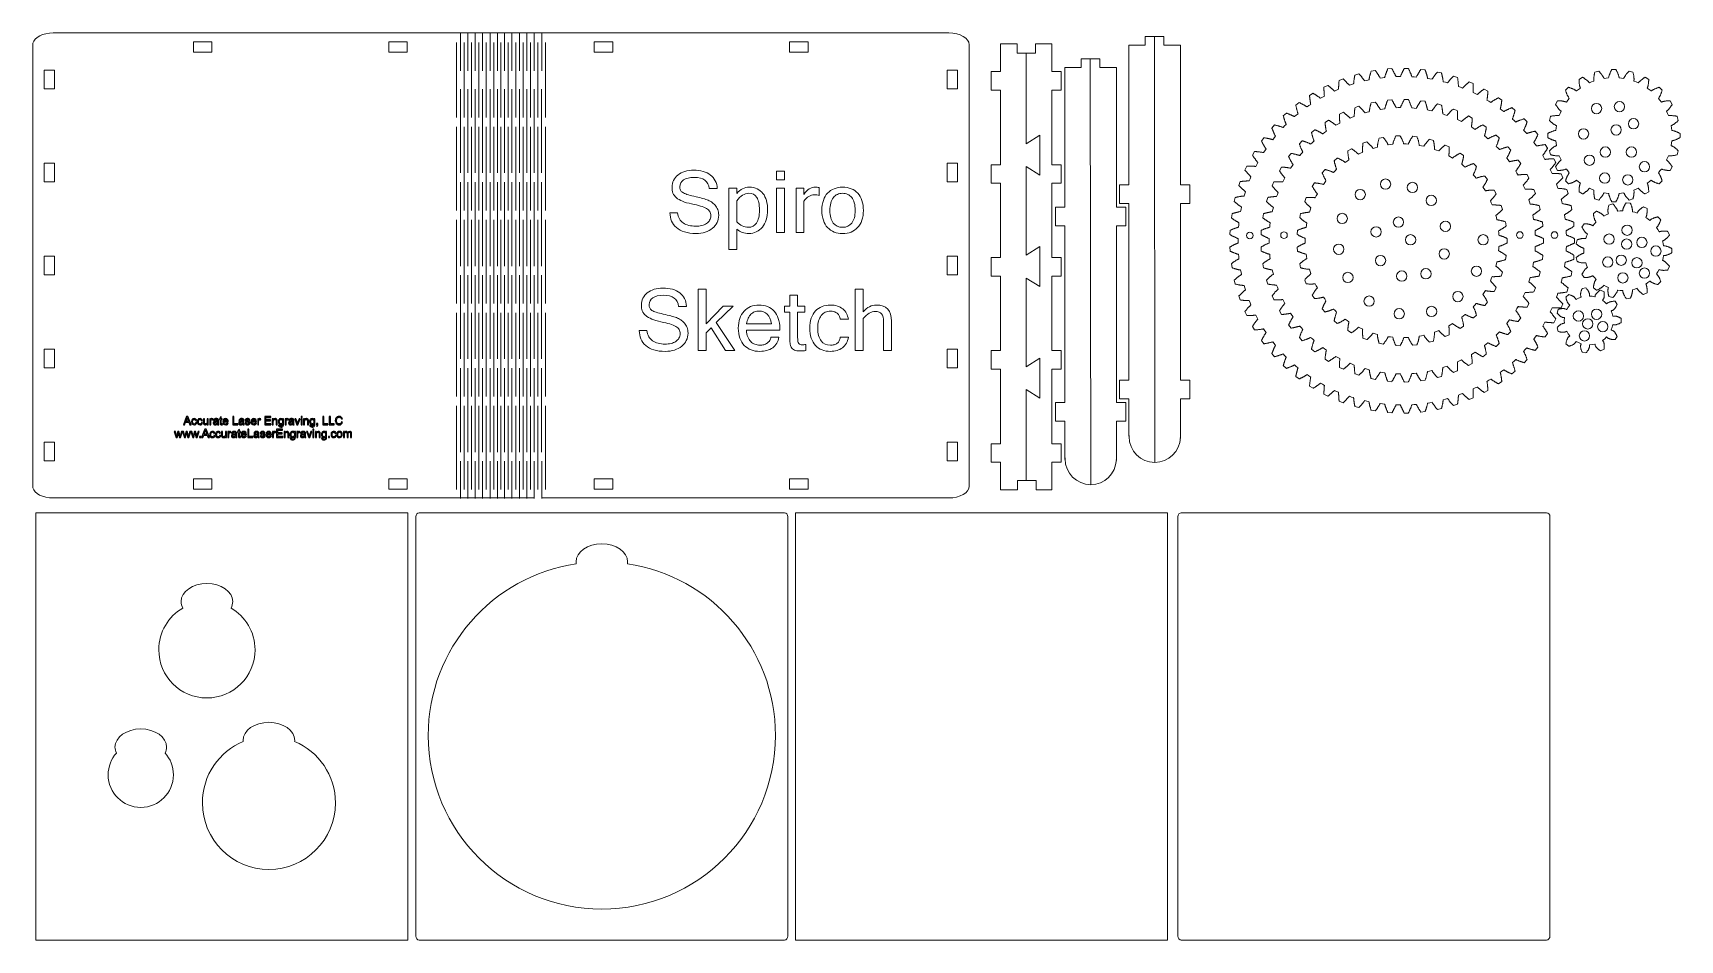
# Model space of a CAD drawing. Header units: inches. Extents: x -11.7 to 8.2, y -5.1 to 5.9.
import ezdxf

# ---------------------------------------------------------------- set-up
doc = ezdxf.new("R2010")
doc.units = ezdxf.units.IN
doc.header["$MEASUREMENT"] = 0
doc.layers.add('Layer 1', color=7, linetype='Continuous')

msp = doc.modelspace()

# ---------------------------------------------------------------- linework, layer by layer
at = {"layer": 'Layer 1', "color": 5, "lineweight": 9}
for points in [[(-11.641, -5.121), (-7.141, -5.121), (-7.141, 0.049), (-11.641, 0.049), (-11.641, -5.121)], [(-2.45, -5.121), (2.05, -5.121), (2.05, 0.049), (-2.45, 0.049), (-2.45, -5.121)]]:
    msp.add_lwpolyline(points, close=True, dxfattribs=at)
at = {"layer": 'Layer 1', "color": 250, "lineweight": 9}
for centre, major_axis in [((7.239, 4.939), (0, 0.0625)), ((7.516, 4.963), (0, 0.0625)), ((7.686, 4.757), (0, 0.0625)), ((7.081, 4.633), (0, 0.0625)), ((7.476, 4.681), (0, 0.0625)), ((7.345, 4.414), (0, 0.0625)), ((7.66, 4.414), (0, 0.0625)), ((7.152, 4.315), (0, 0.0625)), ((7.818, 4.236), (0, 0.0625)), ((4.686, 4.026), (0, 0.0625)), ((5.011, 3.985), (0, 0.0625)), ((7.338, 4.099), (0, 0.0625)), ((7.617, 4.077), (0, 0.0625)), ((4.38, 3.899), (0, 0.0625)), ((5.24, 3.829), (0, 0.0625)), ((4.162, 3.61), (0, 0.0625)), ((4.843, 3.566), (0, 0.0625)), ((3.045, 3.403), (0, 0.04)), ((3.458, 3.409), (0, 0.04)), ((4.572, 3.448), (0, 0.0625)), ((4.99, 3.352), (0, 0.0625)), ((5.41, 3.515), (0, 0.0625)), ((5.867, 3.352), (0, 0.0625)), ((6.311, 3.41), (0, 0.04)), ((6.729, 3.41), (0, 0.04)), ((7.39, 3.36), (0, 0.0625)), ((7.608, 3.468), (0, 0.0625)), ((4.12, 3.237), (0, 0.0625)), ((5.396, 3.181), (0, 0.0625)), ((7.603, 3.3), (0, 0.0625)), ((7.787, 3.321), (0, 0.0625)), ((7.956, 3.216), (0, 0.0625)), ((4.626, 3.1), (0, 0.0625)), ((5.175, 2.942), (0, 0.0625)), ((5.786, 2.972), (0, 0.0625)), ((7.375, 3.083), (0, 0.0625)), ((7.537, 3.105), (0, 0.0625)), ((7.727, 3.074), (0, 0.0625)), ((7.818, 2.949), (0, 0.0625)), ((4.232, 2.896), (0, 0.0625)), ((4.882, 2.913), (0, 0.0625)), ((7.557, 2.891), (0, 0.0625)), ((4.488, 2.61), (0, 0.0625)), ((5.561, 2.665), (0, 0.0625)), ((4.852, 2.458), (0, 0.0625)), ((5.244, 2.485), (0, 0.0625)), ((7.019, 2.43), (0, 0.0625)), ((7.132, 2.335), (0, 0.0625)), ((7.24, 2.451), (0, 0.0625)), ((7.093, 2.19), (0, 0.0625)), ((7.314, 2.301), (0, 0.0625))]:
    msp.add_ellipse(centre, major_axis=major_axis, ratio=1, dxfattribs=at)
at = {"layer": 'Layer 1', "color": 5, "lineweight": 9}
for points, knots in [([(-11.675, 5.732), (-11.659, 5.801), (-11.555, 5.855), (-11.43, 5.855), (-11.43, 5.855), (-11.43, 5.855), (-0.597, 5.855), (-0.597, 5.855), (-0.597, 5.855), (-0.461, 5.855), (-0.349, 5.791), (-0.349, 5.713), (-0.349, 5.713), (-0.349, 5.713), (-0.349, 0.373), (-0.349, 0.373), (-0.349, 0.373), (-0.349, 0.293), (-0.462, 0.228), (-0.6, 0.228), (-0.6, 0.228), (-0.6, 0.228), (-5.521, 0.228), (-5.521, 0.228)], [0, 0, 0, 0, 0.166667, 0.166667, 0.166667, 0.166667, 0.333333, 0.333333, 0.333333, 0.333333, 0.5, 0.5, 0.5, 0.5, 0.666667, 0.666667, 0.666667, 0.666667, 0.833333, 0.833333, 0.833333, 0.833333, 1, 1, 1, 1]), ([(-5.611, 0.228), (-5.611, 0.228), (-11.43, 0.228), (-11.43, 0.228), (-11.43, 0.228), (-11.556, 0.228), (-11.66, 0.283), (-11.675, 0.352)], [0, 0, 0, 0, 0.5, 0.5, 0.5, 0.5, 1, 1, 1, 1]), ([(-7.003, 0.049), (-7.003, 0.049), (-2.585, 0.049), (-2.585, 0.049), (-2.585, 0.049), (-2.562, 0.049), (-2.544, 0.028), (-2.544, 0.001), (-2.544, 0.001), (-2.544, 0.001), (-2.544, -5.073), (-2.544, -5.073), (-2.544, -5.073), (-2.544, -5.099), (-2.562, -5.121), (-2.585, -5.121), (-2.585, -5.121), (-2.585, -5.121), (-7.003, -5.121), (-7.003, -5.121), (-7.003, -5.121), (-7.025, -5.121), (-7.044, -5.099), (-7.044, -5.073), (-7.044, -5.073), (-7.044, -5.073), (-7.044, 0.001), (-7.044, 0.001), (-7.044, 0.001), (-7.044, 0.028), (-7.025, 0.049), (-7.003, 0.049)], [0, 0, 0, 0, 0.125, 0.125, 0.125, 0.125, 0.25, 0.25, 0.25, 0.25, 0.375, 0.375, 0.375, 0.375, 0.5, 0.5, 0.5, 0.5, 0.625, 0.625, 0.625, 0.625, 0.75, 0.75, 0.75, 0.75, 0.875, 0.875, 0.875, 0.875, 1, 1, 1, 1]), ([(2.216, 0.049), (2.216, 0.049), (6.634, 0.049), (6.634, 0.049), (6.634, 0.049), (6.657, 0.049), (6.675, 0.028), (6.675, 0.001), (6.675, 0.001), (6.675, 0.001), (6.675, -5.073), (6.675, -5.073), (6.675, -5.073), (6.675, -5.099), (6.657, -5.121), (6.634, -5.121), (6.634, -5.121), (6.634, -5.121), (2.216, -5.121), (2.216, -5.121), (2.216, -5.121), (2.194, -5.121), (2.175, -5.099), (2.175, -5.073), (2.175, -5.073), (2.175, -5.073), (2.175, 0.001), (2.175, 0.001), (2.175, 0.001), (2.175, 0.028), (2.194, 0.049), (2.216, 0.049)], [0, 0, 0, 0, 0.125, 0.125, 0.125, 0.125, 0.25, 0.25, 0.25, 0.25, 0.375, 0.375, 0.375, 0.375, 0.5, 0.5, 0.5, 0.5, 0.625, 0.625, 0.625, 0.625, 0.75, 0.75, 0.75, 0.75, 0.875, 0.875, 0.875, 0.875, 1, 1, 1, 1])]:
    msp.add_open_spline(points, degree=3, knots=knots, dxfattribs=at)
at = {"layer": 'Layer 1', "lineweight": 9}
for points in [[(-6.505, 5.849), (-6.505, 5.849), (-6.505, 5.396), (-6.505, 5.396)], [(-6.415, 5.849), (-6.415, 5.849), (-6.415, 5.396), (-6.415, 5.396)], [(-6.326, 5.849), (-6.326, 5.849), (-6.326, 5.396), (-6.326, 5.396)], [(-6.236, 5.849), (-6.236, 5.849), (-6.236, 5.396), (-6.236, 5.396)], [(-6.146, 5.849), (-6.146, 5.849), (-6.146, 5.396), (-6.146, 5.396)], [(-6.055, 5.849), (-6.055, 5.849), (-6.055, 5.396), (-6.055, 5.396)], [(-5.97, 5.849), (-5.97, 5.849), (-5.97, 5.396), (-5.97, 5.396)], [(-5.881, 5.849), (-5.881, 5.849), (-5.881, 5.396), (-5.881, 5.396)], [(-5.791, 5.849), (-5.791, 5.849), (-5.791, 5.396), (-5.791, 5.396)], [(-5.701, 5.849), (-5.701, 5.849), (-5.701, 5.396), (-5.701, 5.396)], [(-5.611, 5.849), (-5.611, 5.849), (-5.611, 5.396), (-5.611, 5.396)], [(-5.521, 5.849), (-5.521, 5.849), (-5.521, 5.396), (-5.521, 5.396)], [(2.005, 5.812), (2.005, 5.812), (1.89, 5.812), (1.89, 5.812)], [(1.895, 0.658), (1.895, 0.658), (1.89, 5.812), (1.89, 5.812)], [(2.005, 5.706), (2.005, 5.706), (2.005, 5.812), (2.005, 5.812)], [(-6.55, 5.738), (-6.55, 5.738), (-6.55, 4.833), (-6.55, 4.833)], [(-6.46, 5.738), (-6.46, 5.738), (-6.46, 4.833), (-6.46, 4.833)], [(-6.37, 5.738), (-6.37, 5.738), (-6.37, 4.833), (-6.37, 4.833)], [(-6.281, 5.738), (-6.281, 5.738), (-6.281, 4.833), (-6.281, 4.833)], [(-6.191, 5.738), (-6.191, 5.738), (-6.191, 4.833), (-6.191, 4.833)], [(-6.101, 5.738), (-6.101, 5.738), (-6.101, 4.833), (-6.101, 4.833)], [(-6.015, 5.738), (-6.015, 5.738), (-6.015, 4.833), (-6.015, 4.833)], [(-5.926, 5.738), (-5.926, 5.738), (-5.926, 4.833), (-5.926, 4.833)], [(-5.836, 5.738), (-5.836, 5.738), (-5.836, 4.833), (-5.836, 4.833)], [(-5.746, 5.738), (-5.746, 5.738), (-5.746, 4.833), (-5.746, 4.833)], [(-5.656, 5.738), (-5.656, 5.738), (-5.656, 4.833), (-5.656, 4.833)], [(-5.567, 5.738), (-5.567, 5.738), (-5.567, 4.833), (-5.567, 4.833)], [(-5.477, 5.738), (-5.477, 5.738), (-5.477, 4.833), (-5.477, 4.833)], [(0.027, 5.724), (0.027, 5.724), (0.027, 5.387), (0.027, 5.387)], [(0.027, 5.724), (0.027, 5.724), (0.229, 5.724), (0.229, 5.724)], [(0.229, 5.612), (0.229, 5.612), (0.344, 5.612), (0.344, 5.612)], [(0.339, 5.614), (0.339, 5.614), (0.339, 4.514), (0.339, 4.514)], [(0.454, 5.725), (0.454, 5.725), (0.65, 5.724), (0.65, 5.724)], [(0.65, 5.724), (0.65, 5.724), (0.65, 5.387), (0.65, 5.387)], [(1.582, 4.355), (1.582, 4.355), (1.582, 5.706), (1.582, 5.706)], [(1.78, 5.706), (1.78, 5.706), (1.582, 5.706), (1.582, 5.706)], [(2.207, 5.706), (2.207, 5.706), (2.005, 5.706), (2.005, 5.706)], [(2.207, 4.355), (2.207, 4.355), (2.207, 5.706), (2.207, 5.706)], [(0.807, 4.085), (0.807, 4.085), (0.807, 5.436), (0.807, 5.436)], [(1.005, 5.436), (1.005, 5.436), (0.807, 5.436), (0.807, 5.436)], [(1.23, 5.542), (1.23, 5.542), (1.115, 5.542), (1.115, 5.542)], [(1.12, 0.389), (1.12, 0.389), (1.115, 5.542), (1.115, 5.542)], [(1.23, 5.436), (1.23, 5.436), (1.23, 5.542), (1.23, 5.542)], [(1.432, 5.436), (1.432, 5.436), (1.23, 5.436), (1.23, 5.436)], [(1.432, 4.085), (1.432, 4.085), (1.432, 5.436), (1.432, 5.436)], [(-0.085, 5.162), (-0.085, 5.162), (-0.085, 5.277), (-0.085, 5.277)], [(0.762, 5.162), (0.762, 5.162), (0.762, 5.277), (0.762, 5.277)], [(-6.505, 5.173), (-6.505, 5.173), (-6.505, 4.161), (-6.505, 4.161)], [(-6.415, 5.173), (-6.415, 5.173), (-6.415, 4.161), (-6.415, 4.161)], [(-6.326, 5.173), (-6.326, 5.173), (-6.326, 4.161), (-6.326, 4.161)], [(-6.236, 5.173), (-6.236, 5.173), (-6.236, 4.161), (-6.236, 4.161)], [(-6.146, 5.173), (-6.146, 5.173), (-6.146, 4.161), (-6.146, 4.161)], [(-6.056, 5.173), (-6.056, 5.173), (-6.056, 4.161), (-6.056, 4.161)], [(-5.97, 5.173), (-5.97, 5.173), (-5.97, 4.161), (-5.97, 4.161)], [(-5.881, 5.173), (-5.881, 5.173), (-5.881, 4.161), (-5.881, 4.161)], [(-5.791, 5.173), (-5.791, 5.173), (-5.791, 4.161), (-5.791, 4.161)], [(-5.701, 5.173), (-5.701, 5.173), (-5.701, 4.161), (-5.701, 4.161)], [(-5.612, 5.173), (-5.612, 5.173), (-5.612, 4.161), (-5.612, 4.161)], [(-5.522, 5.173), (-5.522, 5.173), (-5.522, 4.161), (-5.522, 4.161)], [(0.027, 5.162), (0.027, 5.162), (0.027, 4.261), (0.027, 4.261)], [(0.65, 5.162), (0.65, 5.162), (0.65, 4.261), (0.65, 4.261)], [(-6.55, 4.72), (-6.55, 4.72), (-6.55, 3.707), (-6.55, 3.707)], [(-6.46, 4.72), (-6.46, 4.72), (-6.46, 3.707), (-6.46, 3.707)], [(-6.37, 4.72), (-6.37, 4.72), (-6.37, 3.707), (-6.37, 3.707)], [(-6.281, 4.72), (-6.281, 4.72), (-6.281, 3.707), (-6.281, 3.707)], [(-6.191, 4.72), (-6.191, 4.72), (-6.191, 3.707), (-6.191, 3.707)], [(-6.101, 4.72), (-6.101, 4.72), (-6.101, 3.707), (-6.101, 3.707)], [(-6.015, 4.72), (-6.015, 4.72), (-6.015, 3.707), (-6.015, 3.707)], [(-5.926, 4.72), (-5.926, 4.72), (-5.926, 3.707), (-5.926, 3.707)], [(-5.836, 4.72), (-5.836, 4.72), (-5.836, 3.707), (-5.836, 3.707)], [(-5.746, 4.72), (-5.746, 4.72), (-5.746, 3.707), (-5.746, 3.707)], [(-5.656, 4.72), (-5.656, 4.72), (-5.656, 3.707), (-5.656, 3.707)], [(-5.567, 4.72), (-5.567, 4.72), (-5.567, 3.707), (-5.567, 3.707)], [(-5.477, 4.72), (-5.477, 4.72), (-5.477, 3.707), (-5.477, 3.707)], [(0.339, 4.238), (0.339, 4.238), (0.339, 3.165), (0.339, 3.165)], [(-6.505, 4.048), (-6.505, 4.048), (-6.505, 3.035), (-6.505, 3.035)], [(-6.415, 4.048), (-6.415, 4.048), (-6.415, 3.035), (-6.415, 3.035)], [(-6.326, 4.048), (-6.326, 4.048), (-6.326, 3.035), (-6.326, 3.035)], [(-6.236, 4.048), (-6.236, 4.048), (-6.236, 3.035), (-6.236, 3.035)], [(-6.146, 4.048), (-6.146, 4.048), (-6.146, 3.035), (-6.146, 3.035)], [(-6.056, 4.048), (-6.056, 4.048), (-6.056, 3.035), (-6.056, 3.035)], [(-5.97, 4.048), (-5.97, 4.048), (-5.97, 3.035), (-5.97, 3.035)], [(-5.881, 4.048), (-5.881, 4.048), (-5.881, 3.035), (-5.881, 3.035)], [(-5.791, 4.048), (-5.791, 4.048), (-5.791, 3.035), (-5.791, 3.035)], [(-5.701, 4.048), (-5.701, 4.048), (-5.701, 3.035), (-5.701, 3.035)], [(-5.612, 4.048), (-5.612, 4.048), (-5.612, 3.035), (-5.612, 3.035)], [(-5.522, 4.048), (-5.522, 4.048), (-5.522, 3.035), (-5.522, 3.035)], [(-0.085, 4.036), (-0.085, 4.036), (-0.085, 4.151), (-0.085, 4.151)], [(0.027, 4.036), (0.027, 4.036), (0.027, 3.136), (0.027, 3.136)], [(0.65, 4.036), (0.65, 4.036), (0.65, 3.136), (0.65, 3.136)], [(0.762, 4.036), (0.762, 4.036), (0.762, 4.151), (0.762, 4.151)], [(-6.55, 3.595), (-6.55, 3.595), (-6.55, 2.582), (-6.55, 2.582)], [(-6.46, 3.595), (-6.46, 3.595), (-6.46, 2.582), (-6.46, 2.582)], [(-6.37, 3.595), (-6.37, 3.595), (-6.37, 2.582), (-6.37, 2.582)], [(-6.281, 3.595), (-6.281, 3.595), (-6.281, 2.582), (-6.281, 2.582)], [(-6.191, 3.595), (-6.191, 3.595), (-6.191, 2.582), (-6.191, 2.582)], [(-6.101, 3.595), (-6.101, 3.595), (-6.101, 2.582), (-6.101, 2.582)], [(-6.015, 3.595), (-6.015, 3.595), (-6.015, 2.582), (-6.015, 2.582)], [(-5.926, 3.595), (-5.926, 3.595), (-5.926, 2.582), (-5.926, 2.582)], [(-5.836, 3.595), (-5.836, 3.595), (-5.836, 2.582), (-5.836, 2.582)], [(-5.746, 3.595), (-5.746, 3.595), (-5.746, 2.582), (-5.746, 2.582)], [(-5.656, 3.595), (-5.656, 3.595), (-5.656, 2.582), (-5.656, 2.582)], [(-5.567, 3.595), (-5.567, 3.595), (-5.567, 2.582), (-5.567, 2.582)], [(-5.477, 3.595), (-5.477, 3.595), (-5.477, 2.582), (-5.477, 2.582)], [(-0.085, 2.911), (-0.085, 2.911), (-0.085, 3.026), (-0.085, 3.026)], [(0.762, 2.911), (0.762, 2.911), (0.762, 3.026), (0.762, 3.026)], [(-6.505, 2.923), (-6.505, 2.923), (-6.505, 1.91), (-6.505, 1.91)], [(-6.415, 2.923), (-6.415, 2.923), (-6.415, 1.91), (-6.415, 1.91)], [(-6.326, 2.923), (-6.326, 2.923), (-6.326, 1.91), (-6.326, 1.91)], [(-6.236, 2.923), (-6.236, 2.923), (-6.236, 1.91), (-6.236, 1.91)], [(-6.146, 2.923), (-6.146, 2.923), (-6.146, 1.91), (-6.146, 1.91)], [(-6.056, 2.923), (-6.056, 2.923), (-6.056, 1.91), (-6.056, 1.91)], [(-5.97, 2.923), (-5.97, 2.923), (-5.97, 1.91), (-5.97, 1.91)], [(-5.881, 2.923), (-5.881, 2.923), (-5.881, 1.91), (-5.881, 1.91)], [(-5.791, 2.923), (-5.791, 2.923), (-5.791, 1.91), (-5.791, 1.91)], [(-5.701, 2.923), (-5.701, 2.923), (-5.701, 1.91), (-5.701, 1.91)], [(-5.612, 2.923), (-5.612, 2.923), (-5.612, 1.91), (-5.612, 1.91)], [(-5.522, 2.923), (-5.522, 2.923), (-5.522, 1.91), (-5.522, 1.91)], [(0.027, 2.911), (0.027, 2.911), (-0.085, 2.911), (-0.085, 2.911)], [(0.027, 2.911), (0.027, 2.911), (0.027, 2.011), (0.027, 2.011)], [(0.339, 2.889), (0.339, 2.889), (0.339, 1.816), (0.339, 1.816)], [(0.65, 2.911), (0.65, 2.911), (0.65, 2.011), (0.65, 2.011)], [(0.65, 2.911), (0.65, 2.911), (0.762, 2.911), (0.762, 2.911)], [(-6.55, 2.469), (-6.55, 2.469), (-6.55, 1.456), (-6.55, 1.456)], [(-6.46, 2.469), (-6.46, 2.469), (-6.46, 1.456), (-6.46, 1.456)], [(-6.37, 2.469), (-6.37, 2.469), (-6.37, 1.456), (-6.37, 1.456)], [(-6.281, 2.469), (-6.281, 2.469), (-6.281, 1.456), (-6.281, 1.456)], [(-6.191, 2.469), (-6.191, 2.469), (-6.191, 1.456), (-6.191, 1.456)], [(-6.101, 2.469), (-6.101, 2.469), (-6.101, 1.456), (-6.101, 1.456)], [(-6.015, 2.469), (-6.015, 2.469), (-6.015, 1.456), (-6.015, 1.456)], [(-5.926, 2.469), (-5.926, 2.469), (-5.926, 1.456), (-5.926, 1.456)], [(-5.836, 2.469), (-5.836, 2.469), (-5.836, 1.456), (-5.836, 1.456)], [(-5.746, 2.469), (-5.746, 2.469), (-5.746, 1.456), (-5.746, 1.456)], [(-5.656, 2.469), (-5.656, 2.469), (-5.656, 1.456), (-5.656, 1.456)], [(-5.567, 2.469), (-5.567, 2.469), (-5.567, 1.456), (-5.567, 1.456)], [(-5.477, 2.469), (-5.477, 2.469), (-5.477, 1.456), (-5.477, 1.456)], [(-6.505, 1.797), (-6.505, 1.797), (-6.505, 0.784), (-6.505, 0.784)], [(-6.415, 1.797), (-6.415, 1.797), (-6.415, 0.784), (-6.415, 0.784)], [(-6.326, 1.797), (-6.326, 1.797), (-6.326, 0.784), (-6.326, 0.784)], [(-6.236, 1.797), (-6.236, 1.797), (-6.236, 0.784), (-6.236, 0.784)], [(-6.146, 1.797), (-6.146, 1.797), (-6.146, 0.784), (-6.146, 0.784)], [(-6.056, 1.797), (-6.056, 1.797), (-6.056, 0.784), (-6.056, 0.784)], [(-5.97, 1.797), (-5.97, 1.797), (-5.97, 0.784), (-5.97, 0.784)], [(-5.881, 1.797), (-5.881, 1.797), (-5.881, 0.784), (-5.881, 0.784)], [(-5.791, 1.797), (-5.791, 1.797), (-5.791, 0.784), (-5.791, 0.784)], [(-5.701, 1.797), (-5.701, 1.797), (-5.701, 0.784), (-5.701, 0.784)], [(-5.612, 1.797), (-5.612, 1.797), (-5.612, 0.784), (-5.612, 0.784)], [(-5.522, 1.797), (-5.522, 1.797), (-5.522, 0.784), (-5.522, 0.784)], [(0.027, 1.786), (0.027, 1.786), (0.027, 0.885), (0.027, 0.885)], [(0.65, 1.786), (0.65, 1.786), (0.65, 0.885), (0.65, 0.885)], [(0.339, 1.54), (0.339, 1.54), (0.339, 0.439), (0.339, 0.439)], [(-6.55, 1.344), (-6.55, 1.344), (-6.55, 0.331), (-6.55, 0.331)], [(-6.46, 1.344), (-6.46, 1.344), (-6.46, 0.331), (-6.46, 0.331)], [(-6.37, 1.344), (-6.37, 1.344), (-6.37, 0.331), (-6.37, 0.331)], [(-6.281, 1.344), (-6.281, 1.344), (-6.281, 0.331), (-6.281, 0.331)], [(-6.191, 1.344), (-6.191, 1.344), (-6.191, 0.331), (-6.191, 0.331)], [(-6.101, 1.344), (-6.101, 1.344), (-6.101, 0.331), (-6.101, 0.331)], [(-6.015, 1.344), (-6.015, 1.344), (-6.015, 0.331), (-6.015, 0.331)], [(-5.926, 1.344), (-5.926, 1.344), (-5.926, 0.331), (-5.926, 0.331)], [(-5.836, 1.344), (-5.836, 1.344), (-5.836, 0.331), (-5.836, 0.331)], [(-5.746, 1.344), (-5.746, 1.344), (-5.746, 0.331), (-5.746, 0.331)], [(-5.656, 1.344), (-5.656, 1.344), (-5.656, 0.331), (-5.656, 0.331)], [(-5.567, 1.344), (-5.567, 1.344), (-5.567, 0.331), (-5.567, 0.331)], [(-5.477, 1.344), (-5.477, 1.344), (-5.477, 0.331), (-5.477, 0.331)], [(-6.505, 0.674), (-6.505, 0.674), (-6.505, 0.222), (-6.505, 0.222)], [(-6.415, 0.674), (-6.415, 0.674), (-6.415, 0.222), (-6.415, 0.222)], [(-6.326, 0.674), (-6.326, 0.674), (-6.326, 0.222), (-6.326, 0.222)], [(-6.236, 0.674), (-6.236, 0.674), (-6.236, 0.222), (-6.236, 0.222)], [(-6.146, 0.674), (-6.146, 0.674), (-6.146, 0.222), (-6.146, 0.222)], [(-6.055, 0.674), (-6.055, 0.674), (-6.055, 0.222), (-6.055, 0.222)], [(-5.97, 0.674), (-5.97, 0.674), (-5.97, 0.222), (-5.97, 0.222)], [(-5.881, 0.674), (-5.881, 0.674), (-5.881, 0.222), (-5.881, 0.222)], [(-5.791, 0.674), (-5.791, 0.674), (-5.791, 0.222), (-5.791, 0.222)], [(-5.701, 0.674), (-5.701, 0.674), (-5.701, 0.222), (-5.701, 0.222)], [(-5.611, 0.674), (-5.611, 0.674), (-5.611, 0.222), (-5.611, 0.222)], [(-5.521, 0.674), (-5.521, 0.674), (-5.521, 0.222), (-5.521, 0.222)], [(-0.085, 0.66), (-0.085, 0.66), (-0.085, 0.775), (-0.085, 0.775)], [(0.027, 0.66), (0.027, 0.66), (-0.085, 0.66), (-0.085, 0.66)], [(0.027, 0.66), (0.027, 0.66), (0.027, 0.432), (0.027, 0.432)], [(0.65, 0.66), (0.65, 0.66), (0.65, 0.432), (0.65, 0.432)], [(0.65, 0.66), (0.65, 0.66), (0.762, 0.66), (0.762, 0.66)], [(0.762, 0.66), (0.762, 0.66), (0.762, 0.775), (0.762, 0.775)], [(0.027, 0.328), (0.027, 0.328), (0.027, 0.432), (0.027, 0.432)], [(0.459, 0.439), (0.459, 0.439), (0.344, 0.439), (0.344, 0.439)], [(0.65, 0.328), (0.65, 0.328), (0.65, 0.432), (0.65, 0.432)], [(0.027, 0.328), (0.027, 0.328), (0.234, 0.326), (0.234, 0.326)], [(0.65, 0.328), (0.65, 0.328), (0.459, 0.328), (0.459, 0.328)]]:
    msp.add_open_spline(points, degree=3, dxfattribs=at)
for points, knots in [([(1.89, 5.812), (1.89, 5.812), (1.78, 5.812), (1.78, 5.812), (1.78, 5.812), (1.78, 5.812), (1.78, 5.706), (1.78, 5.706)], [0, 0, 0, 0, 0.5, 0.5, 0.5, 0.5, 1, 1, 1, 1]), ([(-9.735, 5.624), (-9.735, 5.624), (-9.51, 5.624), (-9.51, 5.624), (-9.51, 5.624), (-9.51, 5.624), (-9.51, 5.749), (-9.51, 5.749), (-9.51, 5.749), (-9.51, 5.749), (-9.735, 5.749), (-9.735, 5.749), (-9.735, 5.749), (-9.735, 5.749), (-9.735, 5.624), (-9.735, 5.624)], [0, 0, 0, 0, 0.25, 0.25, 0.25, 0.25, 0.5, 0.5, 0.5, 0.5, 0.75, 0.75, 0.75, 0.75, 1, 1, 1, 1]), ([(-7.372, 5.624), (-7.372, 5.624), (-7.147, 5.624), (-7.147, 5.624), (-7.147, 5.624), (-7.147, 5.624), (-7.147, 5.749), (-7.147, 5.749), (-7.147, 5.749), (-7.147, 5.749), (-7.372, 5.749), (-7.372, 5.749), (-7.372, 5.749), (-7.372, 5.749), (-7.372, 5.624), (-7.372, 5.624)], [0, 0, 0, 0, 0.25, 0.25, 0.25, 0.25, 0.5, 0.5, 0.5, 0.5, 0.75, 0.75, 0.75, 0.75, 1, 1, 1, 1]), ([(-4.661, 5.624), (-4.661, 5.624), (-4.886, 5.624), (-4.886, 5.624), (-4.886, 5.624), (-4.886, 5.624), (-4.886, 5.749), (-4.886, 5.749), (-4.886, 5.749), (-4.886, 5.749), (-4.661, 5.749), (-4.661, 5.749), (-4.661, 5.749), (-4.661, 5.749), (-4.661, 5.624), (-4.661, 5.624)], [0, 0, 0, 0, 0.25, 0.25, 0.25, 0.25, 0.5, 0.5, 0.5, 0.5, 0.75, 0.75, 0.75, 0.75, 1, 1, 1, 1]), ([(-2.297, 5.624), (-2.297, 5.624), (-2.522, 5.624), (-2.522, 5.624), (-2.522, 5.624), (-2.522, 5.624), (-2.522, 5.749), (-2.522, 5.749), (-2.522, 5.749), (-2.522, 5.749), (-2.297, 5.749), (-2.297, 5.749), (-2.297, 5.749), (-2.297, 5.749), (-2.297, 5.624), (-2.297, 5.624)], [0, 0, 0, 0, 0.25, 0.25, 0.25, 0.25, 0.5, 0.5, 0.5, 0.5, 0.75, 0.75, 0.75, 0.75, 1, 1, 1, 1]), ([(0.229, 5.725), (0.229, 5.725), (0.229, 5.725), (0.229, 5.725), (0.229, 5.725), (0.229, 5.725), (0.229, 5.612), (0.229, 5.612)], [0, 0, 0, 0, 0.5, 0.5, 0.5, 0.5, 1, 1, 1, 1]), ([(0.344, 5.612), (0.344, 5.612), (0.454, 5.612), (0.454, 5.612), (0.454, 5.612), (0.454, 5.612), (0.454, 5.725), (0.454, 5.725)], [0, 0, 0, 0, 0.5, 0.5, 0.5, 0.5, 1, 1, 1, 1]), ([(-11.54, 5.405), (-11.54, 5.405), (-11.415, 5.405), (-11.415, 5.405), (-11.415, 5.405), (-11.415, 5.405), (-11.415, 5.18), (-11.415, 5.18), (-11.415, 5.18), (-11.415, 5.18), (-11.54, 5.18), (-11.54, 5.18), (-11.54, 5.18), (-11.54, 5.18), (-11.54, 5.405), (-11.54, 5.405)], [0, 0, 0, 0, 0.25, 0.25, 0.25, 0.25, 0.5, 0.5, 0.5, 0.5, 0.75, 0.75, 0.75, 0.75, 1, 1, 1, 1]), ([(-0.492, 5.405), (-0.492, 5.405), (-0.617, 5.405), (-0.617, 5.405), (-0.617, 5.405), (-0.617, 5.405), (-0.617, 5.18), (-0.617, 5.18), (-0.617, 5.18), (-0.617, 5.18), (-0.492, 5.18), (-0.492, 5.18), (-0.492, 5.18), (-0.492, 5.18), (-0.492, 5.405), (-0.492, 5.405)], [0, 0, 0, 0, 0.25, 0.25, 0.25, 0.25, 0.5, 0.5, 0.5, 0.5, 0.75, 0.75, 0.75, 0.75, 1, 1, 1, 1]), ([(-0.085, 5.277), (-0.085, 5.277), (-0.085, 5.387), (-0.085, 5.387), (-0.085, 5.387), (-0.085, 5.387), (0.027, 5.387), (0.027, 5.387)], [0, 0, 0, 0, 0.5, 0.5, 0.5, 0.5, 1, 1, 1, 1]), ([(0.762, 5.277), (0.762, 5.277), (0.762, 5.387), (0.762, 5.387), (0.762, 5.387), (0.762, 5.387), (0.65, 5.387), (0.65, 5.387)], [0, 0, 0, 0, 0.5, 0.5, 0.5, 0.5, 1, 1, 1, 1]), ([(1.115, 5.542), (1.115, 5.542), (1.005, 5.542), (1.005, 5.542), (1.005, 5.542), (1.005, 5.542), (1.005, 5.436), (1.005, 5.436)], [0, 0, 0, 0, 0.5, 0.5, 0.5, 0.5, 1, 1, 1, 1]), ([(0.027, 5.162), (0.027, 5.162), (0.027, 5.162), (0.027, 5.162), (0.027, 5.162), (0.027, 5.162), (-0.085, 5.162), (-0.085, 5.162)], [0, 0, 0, 0, 0.5, 0.5, 0.5, 0.5, 1, 1, 1, 1]), ([(0.65, 5.162), (0.65, 5.162), (0.65, 5.162), (0.65, 5.162), (0.65, 5.162), (0.65, 5.162), (0.762, 5.162), (0.762, 5.162)], [0, 0, 0, 0, 0.5, 0.5, 0.5, 0.5, 1, 1, 1, 1]), ([(0.34, 4.514), (0.34, 4.514), (0.503, 4.618), (0.503, 4.618), (0.503, 4.618), (0.503, 4.618), (0.503, 4.376), (0.503, 4.376), (0.503, 4.376), (0.503, 4.376), (0.503, 4.134), (0.503, 4.134), (0.503, 4.134), (0.503, 4.134), (0.34, 4.238), (0.34, 4.238)], [0, 0, 0, 0, 0.25, 0.25, 0.25, 0.25, 0.5, 0.5, 0.5, 0.5, 0.75, 0.75, 0.75, 0.75, 1, 1, 1, 1]), ([(-11.54, 4.054), (-11.54, 4.054), (-11.415, 4.054), (-11.415, 4.054), (-11.415, 4.054), (-11.415, 4.054), (-11.415, 4.279), (-11.415, 4.279), (-11.415, 4.279), (-11.415, 4.279), (-11.54, 4.279), (-11.54, 4.279), (-11.54, 4.279), (-11.54, 4.279), (-11.54, 4.054), (-11.54, 4.054)], [0, 0, 0, 0, 0.25, 0.25, 0.25, 0.25, 0.5, 0.5, 0.5, 0.5, 0.75, 0.75, 0.75, 0.75, 1, 1, 1, 1]), ([(-0.492, 4.054), (-0.492, 4.054), (-0.617, 4.054), (-0.617, 4.054), (-0.617, 4.054), (-0.617, 4.054), (-0.617, 4.279), (-0.617, 4.279), (-0.617, 4.279), (-0.617, 4.279), (-0.492, 4.279), (-0.492, 4.279), (-0.492, 4.279), (-0.492, 4.279), (-0.492, 4.054), (-0.492, 4.054)], [0, 0, 0, 0, 0.25, 0.25, 0.25, 0.25, 0.5, 0.5, 0.5, 0.5, 0.75, 0.75, 0.75, 0.75, 1, 1, 1, 1]), ([(-0.085, 4.151), (-0.085, 4.151), (-0.085, 4.261), (-0.085, 4.261), (-0.085, 4.261), (-0.085, 4.261), (0.027, 4.261), (0.027, 4.261)], [0, 0, 0, 0, 0.5, 0.5, 0.5, 0.5, 1, 1, 1, 1]), ([(0.762, 4.151), (0.762, 4.151), (0.762, 4.261), (0.762, 4.261), (0.762, 4.261), (0.762, 4.261), (0.65, 4.261), (0.65, 4.261)], [0, 0, 0, 0, 0.5, 0.5, 0.5, 0.5, 1, 1, 1, 1]), ([(1.582, 4.355), (1.582, 4.355), (1.582, 4.017), (1.582, 4.017), (1.582, 4.017), (1.582, 4.017), (1.469, 4.017), (1.469, 4.017), (1.469, 4.017), (1.469, 4.017), (1.469, 3.792), (1.469, 3.792), (1.469, 3.792), (1.469, 3.792), (1.582, 3.792), (1.582, 3.792), (1.582, 3.792), (1.582, 3.792), (1.582, 1.654), (1.582, 1.654), (1.582, 1.654), (1.582, 1.654), (1.469, 1.654), (1.469, 1.654), (1.469, 1.654), (1.469, 1.654), (1.469, 1.429), (1.469, 1.429), (1.469, 1.429), (1.469, 1.429), (1.582, 1.429), (1.582, 1.429), (1.582, 1.429), (1.582, 1.429), (1.582, 0.993), (1.582, 0.993), (1.582, 0.993), (1.582, 0.993), (1.582, 0.979), (1.582, 0.979), (1.582, 0.979), (1.582, 0.979), (1.582, 0.979), (1.582, 0.979), (1.582, 0.979), (1.583, 0.97), (1.584, 0.962), (1.585, 0.953)], [0, 0, 0, 0, 0.083333, 0.083333, 0.083333, 0.083333, 0.166667, 0.166667, 0.166667, 0.166667, 0.25, 0.25, 0.25, 0.25, 0.333333, 0.333333, 0.333333, 0.333333, 0.416667, 0.416667, 0.416667, 0.416667, 0.5, 0.5, 0.5, 0.5, 0.583333, 0.583333, 0.583333, 0.583333, 0.666667, 0.666667, 0.666667, 0.666667, 0.75, 0.75, 0.75, 0.75, 0.833333, 0.833333, 0.833333, 0.833333, 0.916667, 0.916667, 0.916667, 0.916667, 1, 1, 1, 1]), ([(2.207, 4.355), (2.207, 4.355), (2.207, 4.017), (2.207, 4.017), (2.207, 4.017), (2.207, 4.017), (2.319, 4.017), (2.319, 4.017), (2.319, 4.017), (2.319, 4.017), (2.319, 3.792), (2.319, 3.792), (2.319, 3.792), (2.319, 3.792), (2.207, 3.792), (2.207, 3.792), (2.207, 3.792), (2.207, 3.792), (2.207, 1.654), (2.207, 1.654), (2.207, 1.654), (2.207, 1.654), (2.319, 1.654), (2.319, 1.654), (2.319, 1.654), (2.319, 1.654), (2.319, 1.429), (2.319, 1.429), (2.319, 1.429), (2.319, 1.429), (2.207, 1.429), (2.207, 1.429), (2.207, 1.429), (2.207, 1.429), (2.207, 0.993), (2.207, 0.993), (2.207, 0.993), (2.207, 0.993), (2.207, 0.979), (2.207, 0.979), (2.207, 0.979), (2.207, 0.979), (2.206, 0.979), (2.206, 0.979), (2.206, 0.979), (2.206, 0.97), (2.205, 0.962), (2.204, 0.953)], [0, 0, 0, 0, 0.083333, 0.083333, 0.083333, 0.083333, 0.166667, 0.166667, 0.166667, 0.166667, 0.25, 0.25, 0.25, 0.25, 0.333333, 0.333333, 0.333333, 0.333333, 0.416667, 0.416667, 0.416667, 0.416667, 0.5, 0.5, 0.5, 0.5, 0.583333, 0.583333, 0.583333, 0.583333, 0.666667, 0.666667, 0.666667, 0.666667, 0.75, 0.75, 0.75, 0.75, 0.833333, 0.833333, 0.833333, 0.833333, 0.916667, 0.916667, 0.916667, 0.916667, 1, 1, 1, 1]), ([(0.027, 4.035), (0.027, 4.035), (0.027, 4.036), (0.027, 4.036), (0.027, 4.036), (0.027, 4.036), (-0.085, 4.036), (-0.085, 4.036)], [0, 0, 0, 0, 0.5, 0.5, 0.5, 0.5, 1, 1, 1, 1]), ([(0.65, 4.035), (0.65, 4.035), (0.65, 4.036), (0.65, 4.036), (0.65, 4.036), (0.65, 4.036), (0.762, 4.036), (0.762, 4.036)], [0, 0, 0, 0, 0.5, 0.5, 0.5, 0.5, 1, 1, 1, 1]), ([(0.807, 4.085), (0.807, 4.085), (0.807, 3.748), (0.807, 3.748), (0.807, 3.748), (0.807, 3.748), (0.695, 3.748), (0.695, 3.748), (0.695, 3.748), (0.695, 3.748), (0.695, 3.523), (0.695, 3.523), (0.695, 3.523), (0.695, 3.523), (0.807, 3.523), (0.807, 3.523), (0.807, 3.523), (0.807, 3.523), (0.807, 1.384), (0.807, 1.384), (0.807, 1.384), (0.807, 1.384), (0.695, 1.384), (0.695, 1.384), (0.695, 1.384), (0.695, 1.384), (0.695, 1.159), (0.695, 1.159), (0.695, 1.159), (0.695, 1.159), (0.807, 1.159), (0.807, 1.159), (0.807, 1.159), (0.807, 1.159), (0.807, 0.723), (0.807, 0.723), (0.807, 0.723), (0.807, 0.723), (0.807, 0.709), (0.807, 0.709), (0.807, 0.709), (0.807, 0.709), (0.807, 0.709), (0.807, 0.709), (0.807, 0.709), (0.808, 0.7), (0.809, 0.692), (0.81, 0.684)], [0, 0, 0, 0, 0.083333, 0.083333, 0.083333, 0.083333, 0.166667, 0.166667, 0.166667, 0.166667, 0.25, 0.25, 0.25, 0.25, 0.333333, 0.333333, 0.333333, 0.333333, 0.416667, 0.416667, 0.416667, 0.416667, 0.5, 0.5, 0.5, 0.5, 0.583333, 0.583333, 0.583333, 0.583333, 0.666667, 0.666667, 0.666667, 0.666667, 0.75, 0.75, 0.75, 0.75, 0.833333, 0.833333, 0.833333, 0.833333, 0.916667, 0.916667, 0.916667, 0.916667, 1, 1, 1, 1]), ([(1.432, 4.085), (1.432, 4.085), (1.432, 3.748), (1.432, 3.748), (1.432, 3.748), (1.432, 3.748), (1.544, 3.748), (1.544, 3.748), (1.544, 3.748), (1.544, 3.748), (1.544, 3.523), (1.544, 3.523), (1.544, 3.523), (1.544, 3.523), (1.432, 3.523), (1.432, 3.523), (1.432, 3.523), (1.432, 3.523), (1.432, 1.384), (1.432, 1.384), (1.432, 1.384), (1.432, 1.384), (1.544, 1.384), (1.544, 1.384), (1.544, 1.384), (1.544, 1.384), (1.544, 1.159), (1.544, 1.159), (1.544, 1.159), (1.544, 1.159), (1.432, 1.159), (1.432, 1.159), (1.432, 1.159), (1.432, 1.159), (1.432, 0.723), (1.432, 0.723), (1.432, 0.723), (1.432, 0.723), (1.432, 0.709), (1.432, 0.709), (1.432, 0.709), (1.432, 0.709), (1.431, 0.709), (1.431, 0.709), (1.431, 0.709), (1.431, 0.7), (1.43, 0.692), (1.429, 0.684)], [0, 0, 0, 0, 0.083333, 0.083333, 0.083333, 0.083333, 0.166667, 0.166667, 0.166667, 0.166667, 0.25, 0.25, 0.25, 0.25, 0.333333, 0.333333, 0.333333, 0.333333, 0.416667, 0.416667, 0.416667, 0.416667, 0.5, 0.5, 0.5, 0.5, 0.583333, 0.583333, 0.583333, 0.583333, 0.666667, 0.666667, 0.666667, 0.666667, 0.75, 0.75, 0.75, 0.75, 0.833333, 0.833333, 0.833333, 0.833333, 0.916667, 0.916667, 0.916667, 0.916667, 1, 1, 1, 1]), ([(0.34, 3.165), (0.34, 3.165), (0.503, 3.269), (0.503, 3.269), (0.503, 3.269), (0.503, 3.269), (0.503, 3.027), (0.503, 3.027), (0.503, 3.027), (0.503, 3.027), (0.503, 2.785), (0.503, 2.785), (0.503, 2.785), (0.503, 2.785), (0.34, 2.889), (0.34, 2.889)], [0, 0, 0, 0, 0.25, 0.25, 0.25, 0.25, 0.5, 0.5, 0.5, 0.5, 0.75, 0.75, 0.75, 0.75, 1, 1, 1, 1]), ([(-11.54, 2.929), (-11.54, 2.929), (-11.415, 2.929), (-11.415, 2.929), (-11.415, 2.929), (-11.415, 2.929), (-11.415, 3.154), (-11.415, 3.154), (-11.415, 3.154), (-11.415, 3.154), (-11.54, 3.154), (-11.54, 3.154), (-11.54, 3.154), (-11.54, 3.154), (-11.54, 2.929), (-11.54, 2.929)], [0, 0, 0, 0, 0.25, 0.25, 0.25, 0.25, 0.5, 0.5, 0.5, 0.5, 0.75, 0.75, 0.75, 0.75, 1, 1, 1, 1]), ([(-0.492, 2.929), (-0.492, 2.929), (-0.617, 2.929), (-0.617, 2.929), (-0.617, 2.929), (-0.617, 2.929), (-0.617, 3.154), (-0.617, 3.154), (-0.617, 3.154), (-0.617, 3.154), (-0.492, 3.154), (-0.492, 3.154), (-0.492, 3.154), (-0.492, 3.154), (-0.492, 2.929), (-0.492, 2.929)], [0, 0, 0, 0, 0.25, 0.25, 0.25, 0.25, 0.5, 0.5, 0.5, 0.5, 0.75, 0.75, 0.75, 0.75, 1, 1, 1, 1]), ([(-0.085, 3.026), (-0.085, 3.026), (-0.085, 3.136), (-0.085, 3.136), (-0.085, 3.136), (-0.085, 3.136), (0.027, 3.136), (0.027, 3.136)], [0, 0, 0, 0, 0.5, 0.5, 0.5, 0.5, 1, 1, 1, 1]), ([(0.762, 3.026), (0.762, 3.026), (0.762, 3.136), (0.762, 3.136), (0.762, 3.136), (0.762, 3.136), (0.65, 3.136), (0.65, 3.136)], [0, 0, 0, 0, 0.5, 0.5, 0.5, 0.5, 1, 1, 1, 1]), ([(-11.54, 1.804), (-11.54, 1.804), (-11.415, 1.804), (-11.415, 1.804), (-11.415, 1.804), (-11.415, 1.804), (-11.415, 2.029), (-11.415, 2.029), (-11.415, 2.029), (-11.415, 2.029), (-11.54, 2.029), (-11.54, 2.029), (-11.54, 2.029), (-11.54, 2.029), (-11.54, 1.804), (-11.54, 1.804)], [0, 0, 0, 0, 0.25, 0.25, 0.25, 0.25, 0.5, 0.5, 0.5, 0.5, 0.75, 0.75, 0.75, 0.75, 1, 1, 1, 1]), ([(-0.492, 1.804), (-0.492, 1.804), (-0.617, 1.804), (-0.617, 1.804), (-0.617, 1.804), (-0.617, 1.804), (-0.617, 2.029), (-0.617, 2.029), (-0.617, 2.029), (-0.617, 2.029), (-0.492, 2.029), (-0.492, 2.029), (-0.492, 2.029), (-0.492, 2.029), (-0.492, 1.804), (-0.492, 1.804)], [0, 0, 0, 0, 0.25, 0.25, 0.25, 0.25, 0.5, 0.5, 0.5, 0.5, 0.75, 0.75, 0.75, 0.75, 1, 1, 1, 1]), ([(0.027, 1.786), (0.027, 1.786), (-0.085, 1.786), (-0.085, 1.786), (-0.085, 1.786), (-0.085, 1.786), (-0.085, 2.011), (-0.085, 2.011), (-0.085, 2.011), (-0.085, 2.011), (0.027, 2.011), (0.027, 2.011)], [0, 0, 0, 0, 0.333333, 0.333333, 0.333333, 0.333333, 0.666667, 0.666667, 0.666667, 0.666667, 1, 1, 1, 1]), ([(0.65, 1.786), (0.65, 1.786), (0.762, 1.786), (0.762, 1.786), (0.762, 1.786), (0.762, 1.786), (0.762, 2.011), (0.762, 2.011), (0.762, 2.011), (0.762, 2.011), (0.65, 2.011), (0.65, 2.011)], [0, 0, 0, 0, 0.333333, 0.333333, 0.333333, 0.333333, 0.666667, 0.666667, 0.666667, 0.666667, 1, 1, 1, 1]), ([(0.34, 1.816), (0.34, 1.816), (0.503, 1.92), (0.503, 1.92), (0.503, 1.92), (0.503, 1.92), (0.503, 1.678), (0.503, 1.678), (0.503, 1.678), (0.503, 1.678), (0.503, 1.436), (0.503, 1.436), (0.503, 1.436), (0.503, 1.436), (0.34, 1.54), (0.34, 1.54)], [0, 0, 0, 0, 0.25, 0.25, 0.25, 0.25, 0.5, 0.5, 0.5, 0.5, 0.75, 0.75, 0.75, 0.75, 1, 1, 1, 1]), ([(-11.54, 0.678), (-11.54, 0.678), (-11.415, 0.678), (-11.415, 0.678), (-11.415, 0.678), (-11.415, 0.678), (-11.415, 0.903), (-11.415, 0.903), (-11.415, 0.903), (-11.415, 0.903), (-11.54, 0.903), (-11.54, 0.903), (-11.54, 0.903), (-11.54, 0.903), (-11.54, 0.678), (-11.54, 0.678)], [0, 0, 0, 0, 0.25, 0.25, 0.25, 0.25, 0.5, 0.5, 0.5, 0.5, 0.75, 0.75, 0.75, 0.75, 1, 1, 1, 1]), ([(-0.492, 0.678), (-0.492, 0.678), (-0.617, 0.678), (-0.617, 0.678), (-0.617, 0.678), (-0.617, 0.678), (-0.617, 0.903), (-0.617, 0.903), (-0.617, 0.903), (-0.617, 0.903), (-0.492, 0.903), (-0.492, 0.903), (-0.492, 0.903), (-0.492, 0.903), (-0.492, 0.678), (-0.492, 0.678)], [0, 0, 0, 0, 0.25, 0.25, 0.25, 0.25, 0.5, 0.5, 0.5, 0.5, 0.75, 0.75, 0.75, 0.75, 1, 1, 1, 1]), ([(-0.085, 0.775), (-0.085, 0.775), (-0.085, 0.885), (-0.085, 0.885), (-0.085, 0.885), (-0.085, 0.885), (0.027, 0.885), (0.027, 0.885)], [0, 0, 0, 0, 0.5, 0.5, 0.5, 0.5, 1, 1, 1, 1]), ([(0.762, 0.775), (0.762, 0.775), (0.762, 0.885), (0.762, 0.885), (0.762, 0.885), (0.762, 0.885), (0.65, 0.885), (0.65, 0.885)], [0, 0, 0, 0, 0.5, 0.5, 0.5, 0.5, 1, 1, 1, 1]), ([(2.205, 0.959), (2.198, 0.792), (2.062, 0.658), (1.895, 0.658), (1.895, 0.658), (1.723, 0.658), (1.584, 0.798), (1.584, 0.971), (1.584, 0.971), (1.584, 0.976), (1.585, 0.98), (1.585, 0.985)], [0, 0, 0, 0, 0.333333, 0.333333, 0.333333, 0.333333, 0.666667, 0.666667, 0.666667, 0.666667, 1, 1, 1, 1]), ([(1.43, 0.689), (1.423, 0.522), (1.287, 0.389), (1.12, 0.389), (1.12, 0.389), (0.948, 0.389), (0.81, 0.529), (0.81, 0.701), (0.81, 0.701), (0.81, 0.706), (0.81, 0.711), (0.81, 0.715)], [0, 0, 0, 0, 0.333333, 0.333333, 0.333333, 0.333333, 0.666667, 0.666667, 0.666667, 0.666667, 1, 1, 1, 1]), ([(-9.735, 0.334), (-9.735, 0.334), (-9.51, 0.334), (-9.51, 0.334), (-9.51, 0.334), (-9.51, 0.334), (-9.51, 0.459), (-9.51, 0.459), (-9.51, 0.459), (-9.51, 0.459), (-9.735, 0.459), (-9.735, 0.459), (-9.735, 0.459), (-9.735, 0.459), (-9.735, 0.334), (-9.735, 0.334)], [0, 0, 0, 0, 0.25, 0.25, 0.25, 0.25, 0.5, 0.5, 0.5, 0.5, 0.75, 0.75, 0.75, 0.75, 1, 1, 1, 1]), ([(-7.372, 0.334), (-7.372, 0.334), (-7.147, 0.334), (-7.147, 0.334), (-7.147, 0.334), (-7.147, 0.334), (-7.147, 0.459), (-7.147, 0.459), (-7.147, 0.459), (-7.147, 0.459), (-7.372, 0.459), (-7.372, 0.459), (-7.372, 0.459), (-7.372, 0.459), (-7.372, 0.334), (-7.372, 0.334)], [0, 0, 0, 0, 0.25, 0.25, 0.25, 0.25, 0.5, 0.5, 0.5, 0.5, 0.75, 0.75, 0.75, 0.75, 1, 1, 1, 1]), ([(-4.661, 0.334), (-4.661, 0.334), (-4.886, 0.334), (-4.886, 0.334), (-4.886, 0.334), (-4.886, 0.334), (-4.886, 0.459), (-4.886, 0.459), (-4.886, 0.459), (-4.886, 0.459), (-4.661, 0.459), (-4.661, 0.459), (-4.661, 0.459), (-4.661, 0.459), (-4.661, 0.334), (-4.661, 0.334)], [0, 0, 0, 0, 0.25, 0.25, 0.25, 0.25, 0.5, 0.5, 0.5, 0.5, 0.75, 0.75, 0.75, 0.75, 1, 1, 1, 1]), ([(-2.297, 0.334), (-2.297, 0.334), (-2.522, 0.334), (-2.522, 0.334), (-2.522, 0.334), (-2.522, 0.334), (-2.522, 0.459), (-2.522, 0.459), (-2.522, 0.459), (-2.522, 0.459), (-2.297, 0.459), (-2.297, 0.459), (-2.297, 0.459), (-2.297, 0.459), (-2.297, 0.334), (-2.297, 0.334)], [0, 0, 0, 0, 0.25, 0.25, 0.25, 0.25, 0.5, 0.5, 0.5, 0.5, 0.75, 0.75, 0.75, 0.75, 1, 1, 1, 1]), ([(0.344, 0.439), (0.344, 0.439), (0.234, 0.439), (0.234, 0.439), (0.234, 0.439), (0.234, 0.439), (0.234, 0.326), (0.234, 0.326)], [0, 0, 0, 0, 0.5, 0.5, 0.5, 0.5, 1, 1, 1, 1]), ([(0.459, 0.326), (0.459, 0.326), (0.459, 0.326), (0.459, 0.326), (0.459, 0.326), (0.459, 0.326), (0.459, 0.439), (0.459, 0.439)], [0, 0, 0, 0, 0.5, 0.5, 0.5, 0.5, 1, 1, 1, 1])]:
    msp.add_open_spline(points, degree=3, knots=knots, dxfattribs=at)
at = {"layer": 'Layer 1', "color": 186, "lineweight": 9}
msp.add_open_spline([(-11.675, 5.732), (-11.675, 5.732), (-11.675, 0.352), (-11.675, 0.352)], degree=3, dxfattribs=at)
at = {"layer": 'Layer 1', "color": 250, "lineweight": 9}
for points, knots in [([(3.438, 4.713), (3.438, 4.713), (3.438, 4.713), (3.438, 4.713), (3.438, 4.713), (3.438, 4.713), (3.443, 4.711), (3.443, 4.711), (3.443, 4.711), (3.443, 4.711), (3.448, 4.709), (3.448, 4.709), (3.448, 4.709), (3.448, 4.709), (3.466, 4.729), (3.466, 4.729), (3.466, 4.729), (3.466, 4.729), (3.466, 4.729), (3.466, 4.729), (3.466, 4.729), (3.466, 4.729), (3.485, 4.747), (3.485, 4.747), (3.485, 4.747), (3.485, 4.747), (3.483, 4.752), (3.483, 4.752), (3.483, 4.752), (3.483, 4.752), (3.481, 4.757), (3.481, 4.757), (3.481, 4.757), (3.481, 4.757), (3.479, 4.762), (3.479, 4.762), (3.479, 4.762), (3.479, 4.762), (3.477, 4.767), (3.477, 4.767), (3.477, 4.767), (3.477, 4.767), (3.475, 4.772), (3.475, 4.772), (3.475, 4.772), (3.475, 4.772), (3.473, 4.777), (3.473, 4.777), (3.473, 4.777), (3.473, 4.777), (3.471, 4.783), (3.471, 4.783), (3.471, 4.783), (3.471, 4.783), (3.469, 4.788), (3.469, 4.788), (3.469, 4.788), (3.469, 4.788), (3.467, 4.793), (3.467, 4.793), (3.467, 4.793), (3.467, 4.793), (3.465, 4.798), (3.465, 4.798), (3.465, 4.798), (3.465, 4.798), (3.464, 4.802), (3.464, 4.802), (3.464, 4.802), (3.464, 4.802), (3.463, 4.808), (3.463, 4.808), (3.463, 4.808), (3.463, 4.808), (3.461, 4.813), (3.461, 4.813), (3.461, 4.813), (3.461, 4.813), (3.459, 4.818), (3.459, 4.818), (3.459, 4.818), (3.459, 4.818), (3.458, 4.823), (3.458, 4.823), (3.458, 4.823), (3.458, 4.823), (3.456, 4.829), (3.456, 4.829), (3.456, 4.829), (3.456, 4.829), (3.454, 4.834), (3.454, 4.834), (3.454, 4.834), (3.454, 4.834), (3.453, 4.839), (3.453, 4.839), (3.453, 4.839), (3.453, 4.839), (3.451, 4.845), (3.451, 4.845), (3.451, 4.845), (3.451, 4.845), (3.449, 4.85), (3.449, 4.85), (3.449, 4.85), (3.449, 4.85), (3.487, 4.885), (3.487, 4.885), (3.487, 4.885), (3.487, 4.885), (3.492, 4.883), (3.492, 4.883), (3.492, 4.883), (3.492, 4.883), (3.497, 4.881), (3.497, 4.881), (3.497, 4.881), (3.497, 4.881), (3.502, 4.879), (3.502, 4.879), (3.502, 4.879), (3.502, 4.879), (3.508, 4.877), (3.508, 4.877), (3.508, 4.877), (3.508, 4.877), (3.513, 4.875), (3.513, 4.875), (3.513, 4.875), (3.513, 4.875), (3.518, 4.873), (3.518, 4.873), (3.518, 4.873), (3.518, 4.873), (3.523, 4.871), (3.523, 4.871), (3.523, 4.871), (3.523, 4.871), (3.527, 4.869), (3.527, 4.869), (3.527, 4.869), (3.527, 4.869), (3.532, 4.866), (3.532, 4.866), (3.532, 4.866), (3.532, 4.866), (3.538, 4.864), (3.538, 4.864), (3.538, 4.864), (3.538, 4.864), (3.543, 4.863), (3.543, 4.863), (3.543, 4.863), (3.543, 4.863), (3.548, 4.861), (3.548, 4.861), (3.548, 4.861), (3.548, 4.861), (3.553, 4.858), (3.553, 4.858), (3.553, 4.858), (3.553, 4.858), (3.558, 4.856), (3.558, 4.856), (3.558, 4.856), (3.558, 4.856), (3.562, 4.854), (3.562, 4.854), (3.562, 4.854), (3.562, 4.854), (3.567, 4.852), (3.567, 4.852), (3.567, 4.852), (3.567, 4.852), (3.572, 4.849), (3.572, 4.849), (3.572, 4.849), (3.572, 4.849), (3.577, 4.847), (3.577, 4.847), (3.577, 4.847), (3.577, 4.847), (3.582, 4.844), (3.582, 4.844), (3.582, 4.844), (3.582, 4.844), (3.587, 4.842), (3.587, 4.842), (3.587, 4.842), (3.587, 4.842), (3.607, 4.86), (3.607, 4.86), (3.607, 4.86), (3.607, 4.86), (3.607, 4.86), (3.607, 4.86), (3.607, 4.86), (3.607, 4.86), (3.628, 4.876), (3.628, 4.876), (3.628, 4.876), (3.628, 4.876), (3.626, 4.881), (3.626, 4.881), (3.626, 4.881), (3.626, 4.881), (3.624, 4.887), (3.624, 4.887), (3.624, 4.887), (3.624, 4.887), (3.623, 4.892), (3.623, 4.892), (3.623, 4.892), (3.623, 4.892), (3.621, 4.897), (3.621, 4.897), (3.621, 4.897), (3.621, 4.897), (3.62, 4.902), (3.62, 4.902), (3.62, 4.902), (3.62, 4.902), (3.618, 4.907), (3.618, 4.907), (3.618, 4.907), (3.618, 4.907), (3.617, 4.913), (3.617, 4.913), (3.617, 4.913), (3.617, 4.913), (3.616, 4.918), (3.616, 4.918), (3.616, 4.918), (3.616, 4.918), (3.614, 4.923), (3.614, 4.923), (3.614, 4.923), (3.614, 4.923), (3.613, 4.928), (3.613, 4.928), (3.613, 4.928), (3.613, 4.928), (3.612, 4.933), (3.612, 4.933), (3.612, 4.933), (3.612, 4.933), (3.61, 4.938), (3.61, 4.938), (3.61, 4.938), (3.61, 4.938), (3.609, 4.944), (3.609, 4.944), (3.609, 4.944), (3.609, 4.944), (3.608, 4.949), (3.608, 4.949), (3.608, 4.949), (3.608, 4.949), (3.607, 4.955), (3.607, 4.955), (3.607, 4.955), (3.607, 4.955), (3.606, 4.96), (3.606, 4.96), (3.606, 4.96), (3.606, 4.96), (3.604, 4.966), (3.604, 4.966), (3.604, 4.966), (3.604, 4.966), (3.603, 4.971), (3.603, 4.971), (3.603, 4.971), (3.603, 4.971), (3.602, 4.977), (3.602, 4.977), (3.602, 4.977), (3.602, 4.977), (3.601, 4.982), (3.601, 4.982), (3.601, 4.982), (3.601, 4.982), (3.643, 5.013), (3.643, 5.013), (3.643, 5.013), (3.643, 5.013), (3.648, 5.01), (3.648, 5.01), (3.648, 5.01), (3.648, 5.01), (3.652, 5.008), (3.652, 5.008), (3.652, 5.008), (3.652, 5.008), (3.657, 5.006), (3.657, 5.006), (3.657, 5.006), (3.657, 5.006), (3.662, 5.003), (3.662, 5.003), (3.662, 5.003), (3.662, 5.003), (3.667, 5), (3.667, 5), (3.667, 5), (3.667, 5), (3.672, 4.998), (3.672, 4.998), (3.672, 4.998), (3.672, 4.998), (3.677, 4.995), (3.677, 4.995), (3.677, 4.995), (3.677, 4.995), (3.682, 4.993), (3.682, 4.993), (3.682, 4.993), (3.682, 4.993), (3.687, 4.99), (3.687, 4.99), (3.687, 4.99), (3.687, 4.99), (3.691, 4.988), (3.691, 4.988), (3.691, 4.988), (3.691, 4.988), (3.696, 4.986), (3.696, 4.986), (3.696, 4.986), (3.696, 4.986), (3.701, 4.983), (3.701, 4.983), (3.701, 4.983), (3.701, 4.983), (3.706, 4.98), (3.706, 4.98), (3.706, 4.98), (3.706, 4.98), (3.71, 4.977), (3.71, 4.977), (3.71, 4.977), (3.71, 4.977), (3.714, 4.975), (3.714, 4.975), (3.714, 4.975), (3.714, 4.975), (3.719, 4.972), (3.719, 4.972), (3.719, 4.972), (3.719, 4.972), (3.723, 4.969), (3.723, 4.969), (3.723, 4.969), (3.723, 4.969), (3.728, 4.966), (3.728, 4.966), (3.728, 4.966), (3.728, 4.966), (3.733, 4.963), (3.733, 4.963), (3.733, 4.963), (3.733, 4.963), (3.737, 4.96), (3.737, 4.96), (3.737, 4.96), (3.737, 4.96), (3.76, 4.976), (3.76, 4.976), (3.76, 4.976), (3.76, 4.976), (3.76, 4.976), (3.76, 4.976), (3.76, 4.976), (3.76, 4.976), (3.781, 4.991), (3.781, 4.991), (3.781, 4.991), (3.781, 4.991), (3.78, 4.996), (3.78, 4.996), (3.78, 4.996), (3.78, 4.996), (3.779, 5.001), (3.779, 5.001), (3.779, 5.001), (3.779, 5.001), (3.778, 5.006), (3.778, 5.006), (3.778, 5.006), (3.778, 5.006), (3.777, 5.012), (3.777, 5.012), (3.777, 5.012), (3.777, 5.012), (3.777, 5.017), (3.777, 5.017), (3.777, 5.017), (3.777, 5.017), (3.776, 5.022), (3.776, 5.022), (3.776, 5.022), (3.776, 5.022), (3.775, 5.028), (3.775, 5.028), (3.775, 5.028), (3.775, 5.028), (3.774, 5.033), (3.774, 5.033), (3.774, 5.033), (3.774, 5.033), (3.773, 5.039), (3.773, 5.039), (3.773, 5.039), (3.773, 5.039), (3.773, 5.044), (3.773, 5.044), (3.773, 5.044), (3.773, 5.044), (3.772, 5.05), (3.772, 5.05), (3.772, 5.05), (3.772, 5.05), (3.771, 5.054), (3.771, 5.054), (3.771, 5.054), (3.771, 5.054), (3.77, 5.06), (3.77, 5.06), (3.77, 5.06), (3.77, 5.06), (3.77, 5.065), (3.77, 5.065), (3.77, 5.065), (3.77, 5.065), (3.769, 5.071), (3.769, 5.071), (3.769, 5.071), (3.769, 5.071), (3.769, 5.076), (3.769, 5.076), (3.769, 5.076), (3.769, 5.076), (3.768, 5.082), (3.768, 5.082), (3.768, 5.082), (3.768, 5.082), (3.767, 5.087), (3.767, 5.087), (3.767, 5.087), (3.767, 5.087), (3.767, 5.093), (3.767, 5.093), (3.767, 5.093), (3.767, 5.093), (3.766, 5.099), (3.766, 5.099), (3.766, 5.099), (3.766, 5.099), (3.81, 5.125), (3.81, 5.125), (3.81, 5.125), (3.81, 5.125), (3.814, 5.122), (3.814, 5.122), (3.814, 5.122), (3.814, 5.122), (3.819, 5.119), (3.819, 5.119), (3.819, 5.119), (3.819, 5.119), (3.824, 5.116), (3.824, 5.116), (3.824, 5.116), (3.824, 5.116), (3.829, 5.114), (3.829, 5.114), (3.829, 5.114), (3.829, 5.114), (3.834, 5.111), (3.834, 5.111), (3.834, 5.111), (3.834, 5.111), (3.838, 5.108), (3.838, 5.108), (3.838, 5.108), (3.838, 5.108), (3.842, 5.105), (3.842, 5.105), (3.842, 5.105), (3.842, 5.105), (3.846, 5.102), (3.846, 5.102), (3.846, 5.102), (3.846, 5.102), (3.851, 5.099), (3.851, 5.099), (3.851, 5.099), (3.851, 5.099), (3.856, 5.096), (3.856, 5.096), (3.856, 5.096), (3.856, 5.096), (3.86, 5.093), (3.86, 5.093), (3.86, 5.093), (3.86, 5.093), (3.865, 5.09), (3.865, 5.09), (3.865, 5.09), (3.865, 5.09), (3.869, 5.086), (3.869, 5.086), (3.869, 5.086), (3.869, 5.086), (3.874, 5.083), (3.874, 5.083), (3.874, 5.083), (3.874, 5.083), (3.878, 5.08), (3.878, 5.08), (3.878, 5.08), (3.878, 5.08), (3.882, 5.077), (3.882, 5.077), (3.882, 5.077), (3.882, 5.077), (3.887, 5.074), (3.887, 5.074), (3.887, 5.074), (3.887, 5.074), (3.891, 5.07), (3.891, 5.07), (3.891, 5.07), (3.891, 5.07), (3.895, 5.067), (3.895, 5.067), (3.895, 5.067), (3.895, 5.067), (3.899, 5.064), (3.899, 5.064), (3.899, 5.064), (3.899, 5.064), (3.922, 5.077), (3.922, 5.077), (3.922, 5.077), (3.922, 5.077), (3.922, 5.077), (3.922, 5.077), (3.922, 5.077), (3.922, 5.077), (3.946, 5.09), (3.946, 5.09), (3.946, 5.09), (3.946, 5.09), (3.946, 5.096), (3.946, 5.096), (3.946, 5.096), (3.946, 5.096), (3.945, 5.101), (3.945, 5.101), (3.945, 5.101), (3.945, 5.101), (3.945, 5.106), (3.945, 5.106), (3.945, 5.106), (3.945, 5.106), (3.944, 5.112), (3.944, 5.112), (3.944, 5.112), (3.944, 5.112), (3.944, 5.116), (3.944, 5.116), (3.944, 5.116), (3.944, 5.116), (3.943, 5.122), (3.943, 5.122), (3.943, 5.122), (3.943, 5.122), (3.943, 5.127), (3.943, 5.127), (3.943, 5.127), (3.943, 5.127), (3.943, 5.133), (3.943, 5.133), (3.943, 5.133), (3.943, 5.133), (3.942, 5.138), (3.942, 5.138), (3.942, 5.138), (3.942, 5.138), (3.942, 5.144), (3.942, 5.144), (3.942, 5.144), (3.942, 5.144), (3.942, 5.149), (3.942, 5.149), (3.942, 5.149), (3.942, 5.149), (3.942, 5.155), (3.942, 5.155), (3.942, 5.155), (3.942, 5.155), (3.941, 5.16), (3.941, 5.16), (3.941, 5.16), (3.941, 5.16), (3.941, 5.166), (3.941, 5.166), (3.941, 5.166), (3.941, 5.166), (3.941, 5.171), (3.941, 5.171), (3.941, 5.171), (3.941, 5.171), (3.941, 5.177), (3.941, 5.177), (3.941, 5.177), (3.941, 5.177), (3.941, 5.181), (3.941, 5.181), (3.941, 5.181), (3.941, 5.181), (3.941, 5.187), (3.941, 5.187), (3.941, 5.187), (3.941, 5.187), (3.941, 5.193), (3.941, 5.193), (3.941, 5.193), (3.941, 5.193), (3.941, 5.198), (3.941, 5.198), (3.941, 5.198), (3.941, 5.198), (3.987, 5.221), (3.987, 5.221), (3.987, 5.221), (3.987, 5.221), (3.991, 5.218), (3.991, 5.218), (3.991, 5.218), (3.991, 5.218), (3.996, 5.215), (3.996, 5.215), (3.996, 5.215), (3.996, 5.215), (4, 5.211), (4, 5.211), (4, 5.211), (4, 5.211), (4.005, 5.208), (4.005, 5.208), (4.005, 5.208), (4.005, 5.208), (4.009, 5.204), (4.009, 5.204), (4.009, 5.204), (4.009, 5.204), (4.013, 5.201), (4.013, 5.201), (4.013, 5.201), (4.013, 5.201), (4.018, 5.197), (4.018, 5.197), (4.018, 5.197), (4.018, 5.197), (4.022, 5.194), (4.022, 5.194), (4.022, 5.194), (4.022, 5.194), (4.026, 5.19), (4.026, 5.19), (4.026, 5.19), (4.026, 5.19), (4.03, 5.187), (4.03, 5.187), (4.03, 5.187), (4.03, 5.187), (4.034, 5.183), (4.034, 5.183), (4.034, 5.183), (4.034, 5.183), (4.038, 5.18), (4.038, 5.18), (4.038, 5.18), (4.038, 5.18), (4.042, 5.177), (4.042, 5.177), (4.042, 5.177), (4.042, 5.177), (4.046, 5.173), (4.046, 5.173), (4.046, 5.173), (4.046, 5.173), (4.05, 5.17), (4.05, 5.17), (4.05, 5.17), (4.05, 5.17), (4.054, 5.166), (4.054, 5.166), (4.054, 5.166), (4.054, 5.166), (4.058, 5.163), (4.058, 5.163), (4.058, 5.163), (4.058, 5.163), (4.062, 5.159), (4.062, 5.159), (4.062, 5.159), (4.062, 5.159), (4.066, 5.155), (4.066, 5.155), (4.066, 5.155), (4.066, 5.155), (4.07, 5.151), (4.07, 5.151), (4.07, 5.151), (4.07, 5.151), (4.094, 5.163), (4.094, 5.163), (4.094, 5.163), (4.094, 5.163), (4.094, 5.163), (4.094, 5.163), (4.094, 5.163), (4.094, 5.163), (4.119, 5.173), (4.119, 5.173), (4.119, 5.173), (4.119, 5.173), (4.119, 5.178), (4.119, 5.178), (4.119, 5.178), (4.119, 5.178), (4.119, 5.183), (4.119, 5.183), (4.119, 5.183), (4.119, 5.183), (4.119, 5.189), (4.119, 5.189), (4.119, 5.189), (4.119, 5.189), (4.119, 5.194), (4.119, 5.194), (4.119, 5.194), (4.119, 5.194), (4.119, 5.199), (4.119, 5.199), (4.119, 5.199), (4.119, 5.199), (4.119, 5.205), (4.119, 5.205), (4.119, 5.205), (4.119, 5.205), (4.12, 5.21), (4.12, 5.21), (4.12, 5.21), (4.12, 5.21), (4.12, 5.216), (4.12, 5.216), (4.12, 5.216), (4.12, 5.216), (4.12, 5.221), (4.12, 5.221), (4.12, 5.221), (4.12, 5.221), (4.12, 5.227), (4.12, 5.227), (4.12, 5.227), (4.12, 5.227), (4.121, 5.232), (4.121, 5.232), (4.121, 5.232), (4.121, 5.232), (4.121, 5.238), (4.121, 5.238), (4.121, 5.238), (4.121, 5.238), (4.121, 5.242), (4.121, 5.242), (4.121, 5.242), (4.121, 5.242), (4.122, 5.248), (4.122, 5.248), (4.122, 5.248), (4.122, 5.248), (4.122, 5.253), (4.122, 5.253), (4.122, 5.253), (4.122, 5.253), (4.123, 5.259), (4.123, 5.259), (4.123, 5.259), (4.123, 5.259), (4.123, 5.265), (4.123, 5.265), (4.123, 5.265), (4.123, 5.265), (4.124, 5.27), (4.124, 5.27), (4.124, 5.27), (4.124, 5.27), (4.124, 5.276), (4.124, 5.276), (4.124, 5.276), (4.124, 5.276), (4.125, 5.281), (4.125, 5.281), (4.125, 5.281), (4.125, 5.281), (4.173, 5.3), (4.173, 5.3), (4.173, 5.3), (4.173, 5.3), (4.177, 5.296), (4.177, 5.296), (4.177, 5.296), (4.177, 5.296), (4.181, 5.292), (4.181, 5.292), (4.181, 5.292), (4.181, 5.292), (4.185, 5.288), (4.185, 5.288), (4.185, 5.288), (4.185, 5.288), (4.189, 5.285), (4.189, 5.285), (4.189, 5.285), (4.189, 5.285), (4.193, 5.281), (4.193, 5.281), (4.193, 5.281), (4.193, 5.281), (4.197, 5.277), (4.197, 5.277), (4.197, 5.277), (4.197, 5.277), (4.201, 5.273), (4.201, 5.273), (4.201, 5.273), (4.201, 5.273), (4.205, 5.269), (4.205, 5.269), (4.205, 5.269), (4.205, 5.269), (4.209, 5.265), (4.209, 5.265), (4.209, 5.265), (4.209, 5.265), (4.213, 5.261), (4.213, 5.261), (4.213, 5.261), (4.213, 5.261), (4.216, 5.257), (4.216, 5.257), (4.216, 5.257), (4.216, 5.257), (4.219, 5.253), (4.219, 5.253), (4.219, 5.253), (4.219, 5.253), (4.223, 5.249), (4.223, 5.249), (4.223, 5.249), (4.223, 5.249), (4.227, 5.245), (4.227, 5.245), (4.227, 5.245), (4.227, 5.245), (4.231, 5.241), (4.231, 5.241), (4.231, 5.241), (4.231, 5.241), (4.234, 5.238), (4.234, 5.238), (4.234, 5.238), (4.234, 5.238), (4.238, 5.234), (4.238, 5.234), (4.238, 5.234), (4.238, 5.234), (4.242, 5.23), (4.242, 5.23), (4.242, 5.23), (4.242, 5.23), (4.245, 5.226), (4.245, 5.226), (4.245, 5.226), (4.245, 5.226), (4.249, 5.222), (4.249, 5.222), (4.249, 5.222), (4.249, 5.222), (4.275, 5.231), (4.275, 5.231), (4.275, 5.231), (4.275, 5.231), (4.275, 5.231), (4.275, 5.231), (4.275, 5.231), (4.275, 5.231), (4.3, 5.239), (4.3, 5.239), (4.3, 5.239), (4.3, 5.239), (4.3, 5.243), (4.3, 5.243), (4.3, 5.243), (4.3, 5.243), (4.301, 5.249), (4.301, 5.249), (4.301, 5.249), (4.301, 5.249), (4.301, 5.254), (4.301, 5.254), (4.301, 5.254), (4.301, 5.254), (4.302, 5.26), (4.302, 5.26), (4.302, 5.26), (4.302, 5.26), (4.302, 5.265), (4.302, 5.265), (4.302, 5.265), (4.302, 5.265), (4.303, 5.27), (4.303, 5.27), (4.303, 5.27), (4.303, 5.27), (4.304, 5.276), (4.304, 5.276), (4.304, 5.276), (4.304, 5.276), (4.304, 5.281), (4.304, 5.281), (4.304, 5.281), (4.304, 5.281), (4.305, 5.287), (4.305, 5.287), (4.305, 5.287), (4.305, 5.287), (4.306, 5.292), (4.306, 5.292), (4.306, 5.292), (4.306, 5.292), (4.307, 5.298), (4.307, 5.298), (4.307, 5.298), (4.307, 5.298), (4.308, 5.302), (4.308, 5.302), (4.308, 5.302), (4.308, 5.302), (4.308, 5.308), (4.308, 5.308), (4.308, 5.308), (4.308, 5.308), (4.309, 5.313), (4.309, 5.313), (4.309, 5.313), (4.309, 5.313), (4.31, 5.319), (4.31, 5.319), (4.31, 5.319), (4.31, 5.319), (4.311, 5.324), (4.311, 5.324), (4.311, 5.324), (4.311, 5.324), (4.312, 5.33), (4.312, 5.33), (4.312, 5.33), (4.312, 5.33), (4.313, 5.335), (4.313, 5.335), (4.313, 5.335), (4.313, 5.335), (4.315, 5.341), (4.315, 5.341), (4.315, 5.341), (4.315, 5.341), (4.316, 5.346), (4.316, 5.346), (4.316, 5.346), (4.316, 5.346), (4.365, 5.36), (4.365, 5.36), (4.365, 5.36), (4.365, 5.36), (4.369, 5.356), (4.369, 5.356), (4.369, 5.356), (4.369, 5.356), (4.373, 5.351), (4.373, 5.351), (4.373, 5.351), (4.373, 5.351), (4.376, 5.347), (4.376, 5.347), (4.376, 5.347), (4.376, 5.347), (4.38, 5.343), (4.38, 5.343), (4.38, 5.343), (4.38, 5.343), (4.384, 5.339), (4.384, 5.339), (4.384, 5.339), (4.384, 5.339), (4.387, 5.335), (4.387, 5.335), (4.387, 5.335), (4.387, 5.335), (4.391, 5.33), (4.391, 5.33), (4.391, 5.33), (4.391, 5.33), (4.394, 5.326), (4.394, 5.326), (4.394, 5.326), (4.394, 5.326), (4.398, 5.322), (4.398, 5.322), (4.398, 5.322), (4.398, 5.322), (4.401, 5.317), (4.401, 5.317), (4.401, 5.317), (4.401, 5.317), (4.404, 5.313), (4.404, 5.313), (4.404, 5.313), (4.404, 5.313), (4.407, 5.309), (4.407, 5.309), (4.407, 5.309), (4.407, 5.309), (4.411, 5.304), (4.411, 5.304), (4.411, 5.304), (4.411, 5.304), (4.414, 5.301), (4.414, 5.301), (4.414, 5.301), (4.414, 5.301), (4.417, 5.297), (4.417, 5.297), (4.417, 5.297), (4.417, 5.297), (4.42, 5.292), (4.42, 5.292), (4.42, 5.292), (4.42, 5.292), (4.424, 5.288), (4.424, 5.288), (4.424, 5.288), (4.424, 5.288), (4.427, 5.284), (4.427, 5.284), (4.427, 5.284), (4.427, 5.284), (4.43, 5.279), (4.43, 5.279), (4.43, 5.279), (4.43, 5.279), (4.433, 5.275), (4.433, 5.275), (4.433, 5.275), (4.433, 5.275), (4.46, 5.281), (4.46, 5.281), (4.46, 5.281), (4.46, 5.281), (4.46, 5.281), (4.46, 5.281), (4.46, 5.281), (4.46, 5.281), (4.486, 5.287), (4.486, 5.287), (4.486, 5.287), (4.486, 5.287), (4.487, 5.292), (4.487, 5.292), (4.487, 5.292), (4.487, 5.292), (4.488, 5.297), (4.488, 5.297), (4.488, 5.297), (4.488, 5.297), (4.489, 5.302), (4.489, 5.302), (4.489, 5.302), (4.489, 5.302), (4.49, 5.307), (4.49, 5.307), (4.49, 5.307), (4.49, 5.307), (4.491, 5.312), (4.491, 5.312), (4.491, 5.312), (4.491, 5.312), (4.492, 5.318), (4.492, 5.318), (4.492, 5.318), (4.492, 5.318), (4.493, 5.323), (4.493, 5.323), (4.493, 5.323), (4.493, 5.323), (4.494, 5.328), (4.494, 5.328), (4.494, 5.328), (4.494, 5.328), (4.496, 5.334), (4.496, 5.334), (4.496, 5.334), (4.496, 5.334), (4.497, 5.339), (4.497, 5.339), (4.497, 5.339), (4.497, 5.339), (4.498, 5.344), (4.498, 5.344), (4.498, 5.344), (4.498, 5.344), (4.5, 5.35), (4.5, 5.35), (4.5, 5.35), (4.5, 5.35), (4.501, 5.355), (4.501, 5.355), (4.501, 5.355), (4.501, 5.355), (4.503, 5.36), (4.503, 5.36), (4.503, 5.36), (4.503, 5.36), (4.504, 5.365), (4.504, 5.365), (4.504, 5.365), (4.504, 5.365), (4.506, 5.37), (4.506, 5.37), (4.506, 5.37), (4.506, 5.37), (4.507, 5.376), (4.507, 5.376), (4.507, 5.376), (4.507, 5.376), (4.509, 5.381), (4.509, 5.381), (4.509, 5.381), (4.509, 5.381), (4.51, 5.386), (4.51, 5.386), (4.51, 5.386), (4.51, 5.386), (4.512, 5.392), (4.512, 5.392), (4.512, 5.392), (4.512, 5.392), (4.562, 5.401), (4.562, 5.401), (4.562, 5.401), (4.562, 5.401), (4.566, 5.396), (4.566, 5.396), (4.566, 5.396), (4.566, 5.396), (4.569, 5.391), (4.569, 5.391), (4.569, 5.391), (4.569, 5.391), (4.572, 5.387), (4.572, 5.387), (4.572, 5.387), (4.572, 5.387), (4.576, 5.382), (4.576, 5.382), (4.576, 5.382), (4.576, 5.382), (4.579, 5.378), (4.579, 5.378), (4.579, 5.378), (4.579, 5.378), (4.582, 5.373), (4.582, 5.373), (4.582, 5.373), (4.582, 5.373), (4.585, 5.369), (4.585, 5.369), (4.585, 5.369), (4.585, 5.369), (4.588, 5.364), (4.588, 5.364), (4.588, 5.364), (4.588, 5.364), (4.591, 5.36), (4.591, 5.36), (4.591, 5.36), (4.591, 5.36), (4.594, 5.356), (4.594, 5.356), (4.594, 5.356), (4.594, 5.356), (4.597, 5.351), (4.597, 5.351), (4.597, 5.351), (4.597, 5.351), (4.6, 5.347), (4.6, 5.347), (4.6, 5.347), (4.6, 5.347), (4.602, 5.342), (4.602, 5.342), (4.602, 5.342), (4.602, 5.342), (4.605, 5.337), (4.605, 5.337), (4.605, 5.337), (4.605, 5.337), (4.608, 5.333), (4.608, 5.333), (4.608, 5.333), (4.608, 5.333), (4.611, 5.328), (4.611, 5.328), (4.611, 5.328), (4.611, 5.328), (4.614, 5.323), (4.614, 5.323), (4.614, 5.323), (4.614, 5.323), (4.617, 5.319), (4.617, 5.319), (4.617, 5.319), (4.617, 5.319), (4.619, 5.314), (4.619, 5.314), (4.619, 5.314), (4.619, 5.314), (4.622, 5.309), (4.622, 5.309), (4.622, 5.309), (4.622, 5.309), (4.649, 5.313), (4.649, 5.313), (4.649, 5.313), (4.649, 5.313), (4.649, 5.313), (4.649, 5.313), (4.649, 5.313), (4.649, 5.313), (4.675, 5.316), (4.675, 5.316), (4.675, 5.316), (4.675, 5.316), (4.677, 5.321), (4.677, 5.321), (4.677, 5.321), (4.677, 5.321), (4.678, 5.326), (4.678, 5.326), (4.678, 5.326), (4.678, 5.326), (4.68, 5.331), (4.68, 5.331), (4.68, 5.331), (4.68, 5.331), (4.681, 5.337), (4.681, 5.337), (4.681, 5.337), (4.681, 5.337), (4.683, 5.342), (4.683, 5.342), (4.683, 5.342), (4.683, 5.342), (4.685, 5.347), (4.685, 5.347), (4.685, 5.347), (4.685, 5.347), (4.686, 5.352), (4.686, 5.352), (4.686, 5.352), (4.686, 5.352), (4.688, 5.357), (4.688, 5.357), (4.688, 5.357), (4.688, 5.357), (4.69, 5.363), (4.69, 5.363), (4.69, 5.363), (4.69, 5.363), (4.692, 5.367), (4.692, 5.367), (4.692, 5.367), (4.692, 5.367), (4.694, 5.372), (4.694, 5.372), (4.694, 5.372), (4.694, 5.372), (4.696, 5.377), (4.696, 5.377), (4.696, 5.377), (4.696, 5.377), (4.698, 5.382), (4.698, 5.382), (4.698, 5.382), (4.698, 5.382), (4.699, 5.388), (4.699, 5.388), (4.699, 5.388), (4.699, 5.388), (4.701, 5.393), (4.701, 5.393), (4.701, 5.393), (4.701, 5.393), (4.704, 5.398), (4.704, 5.398), (4.704, 5.398), (4.704, 5.398), (4.706, 5.403), (4.706, 5.403), (4.706, 5.403), (4.706, 5.403), (4.708, 5.409), (4.708, 5.409), (4.708, 5.409), (4.708, 5.409), (4.71, 5.414), (4.71, 5.414), (4.71, 5.414), (4.71, 5.414), (4.712, 5.419), (4.712, 5.419), (4.712, 5.419), (4.712, 5.419), (4.763, 5.423), (4.763, 5.423), (4.763, 5.423), (4.763, 5.423), (4.766, 5.418), (4.766, 5.418), (4.766, 5.418), (4.766, 5.418), (4.769, 5.413), (4.769, 5.413), (4.769, 5.413), (4.769, 5.413), (4.772, 5.408), (4.772, 5.408), (4.772, 5.408), (4.772, 5.408), (4.774, 5.403), (4.774, 5.403), (4.774, 5.403), (4.774, 5.403), (4.777, 5.398), (4.777, 5.398), (4.777, 5.398), (4.777, 5.398), (4.779, 5.394), (4.779, 5.394), (4.779, 5.394), (4.779, 5.394), (4.782, 5.389), (4.782, 5.389), (4.782, 5.389), (4.782, 5.389), (4.784, 5.384), (4.784, 5.384), (4.784, 5.384), (4.784, 5.384), (4.787, 5.379), (4.787, 5.379), (4.787, 5.379), (4.787, 5.379), (4.79, 5.374), (4.79, 5.374), (4.79, 5.374), (4.79, 5.374), (4.792, 5.369), (4.792, 5.369), (4.792, 5.369), (4.792, 5.369), (4.795, 5.364), (4.795, 5.364), (4.795, 5.364), (4.795, 5.364), (4.797, 5.36), (4.797, 5.36), (4.797, 5.36), (4.797, 5.36), (4.8, 5.356), (4.8, 5.356), (4.8, 5.356), (4.8, 5.356), (4.802, 5.351), (4.802, 5.351), (4.802, 5.351), (4.802, 5.351), (4.804, 5.346), (4.804, 5.346), (4.804, 5.346), (4.804, 5.346), (4.807, 5.341), (4.807, 5.341), (4.807, 5.341), (4.807, 5.341), (4.809, 5.336), (4.809, 5.336), (4.809, 5.336), (4.809, 5.336), (4.811, 5.331), (4.811, 5.331), (4.811, 5.331), (4.811, 5.331), (4.813, 5.326), (4.813, 5.326), (4.813, 5.326), (4.813, 5.326), (4.84, 5.327), (4.84, 5.327), (4.84, 5.327), (4.84, 5.327), (4.84, 5.327), (4.84, 5.327), (4.84, 5.327), (4.84, 5.327), (4.867, 5.327), (4.867, 5.327), (4.867, 5.327), (4.867, 5.327), (4.869, 5.332), (4.869, 5.332), (4.869, 5.332), (4.869, 5.332), (4.871, 5.337), (4.871, 5.337), (4.871, 5.337), (4.871, 5.337), (4.873, 5.342), (4.873, 5.342), (4.873, 5.342), (4.873, 5.342), (4.875, 5.347), (4.875, 5.347), (4.875, 5.347), (4.875, 5.347), (4.877, 5.352), (4.877, 5.352), (4.877, 5.352), (4.877, 5.352), (4.879, 5.358), (4.879, 5.358), (4.879, 5.358), (4.879, 5.358), (4.882, 5.363), (4.882, 5.363), (4.882, 5.363), (4.882, 5.363), (4.884, 5.367), (4.884, 5.367), (4.884, 5.367), (4.884, 5.367), (4.886, 5.372), (4.886, 5.372), (4.886, 5.372), (4.886, 5.372), (4.889, 5.377), (4.889, 5.377), (4.889, 5.377), (4.889, 5.377), (4.891, 5.382), (4.891, 5.382), (4.891, 5.382), (4.891, 5.382), (4.893, 5.387), (4.893, 5.387), (4.893, 5.387), (4.893, 5.387), (4.896, 5.392), (4.896, 5.392), (4.896, 5.392), (4.896, 5.392), (4.898, 5.397), (4.898, 5.397), (4.898, 5.397), (4.898, 5.397), (4.901, 5.401), (4.901, 5.401), (4.901, 5.401), (4.901, 5.401), (4.902, 5.406), (4.902, 5.406), (4.902, 5.406), (4.902, 5.406), (4.905, 5.411), (4.905, 5.411), (4.905, 5.411), (4.905, 5.411), (4.907, 5.416), (4.907, 5.416), (4.907, 5.416), (4.907, 5.416), (4.91, 5.421), (4.91, 5.421), (4.91, 5.421), (4.91, 5.421), (4.913, 5.426), (4.913, 5.426), (4.913, 5.426), (4.913, 5.426), (4.964, 5.425), (4.964, 5.425), (4.964, 5.425), (4.964, 5.425), (4.966, 5.42), (4.966, 5.42), (4.966, 5.42), (4.966, 5.42), (4.969, 5.415), (4.969, 5.415), (4.969, 5.415), (4.969, 5.415), (4.971, 5.41), (4.971, 5.41), (4.971, 5.41), (4.971, 5.41), (4.973, 5.405), (4.973, 5.405), (4.973, 5.405), (4.973, 5.405), (4.976, 5.4), (4.976, 5.4), (4.976, 5.4), (4.976, 5.4), (4.978, 5.395), (4.978, 5.395), (4.978, 5.395), (4.978, 5.395), (4.98, 5.389), (4.98, 5.389), (4.98, 5.389), (4.98, 5.389), (4.982, 5.384), (4.982, 5.384), (4.982, 5.384), (4.982, 5.384), (4.984, 5.379), (4.984, 5.379), (4.984, 5.379), (4.984, 5.379), (4.986, 5.374), (4.986, 5.374), (4.986, 5.374), (4.986, 5.374), (4.989, 5.369), (4.989, 5.369), (4.989, 5.369), (4.989, 5.369), (4.991, 5.364), (4.991, 5.364), (4.991, 5.364), (4.991, 5.364), (4.993, 5.36), (4.993, 5.36), (4.993, 5.36), (4.993, 5.36), (4.995, 5.355), (4.995, 5.355), (4.995, 5.355), (4.995, 5.355), (4.996, 5.35), (4.996, 5.35), (4.996, 5.35), (4.996, 5.35), (4.998, 5.344), (4.998, 5.344), (4.998, 5.344), (4.998, 5.344), (5, 5.339), (5, 5.339), (5, 5.339), (5, 5.339), (5.002, 5.334), (5.002, 5.334), (5.002, 5.334), (5.002, 5.334), (5.004, 5.329), (5.004, 5.329), (5.004, 5.329), (5.004, 5.329), (5.005, 5.324), (5.005, 5.324), (5.005, 5.324), (5.005, 5.324), (5.032, 5.322), (5.032, 5.322), (5.032, 5.322), (5.032, 5.322), (5.032, 5.322), (5.032, 5.322), (5.032, 5.322), (5.032, 5.322), (5.059, 5.32), (5.059, 5.32), (5.059, 5.32), (5.059, 5.32), (5.062, 5.325), (5.062, 5.325), (5.062, 5.325), (5.062, 5.325), (5.064, 5.33), (5.064, 5.33), (5.064, 5.33), (5.064, 5.33), (5.066, 5.334), (5.066, 5.334), (5.066, 5.334), (5.066, 5.334), (5.069, 5.339), (5.069, 5.339), (5.069, 5.339), (5.069, 5.339), (5.072, 5.344), (5.072, 5.344), (5.072, 5.344), (5.072, 5.344), (5.074, 5.349), (5.074, 5.349), (5.074, 5.349), (5.074, 5.349), (5.077, 5.354), (5.077, 5.354), (5.077, 5.354), (5.077, 5.354), (5.08, 5.358), (5.08, 5.358), (5.08, 5.358), (5.08, 5.358), (5.082, 5.363), (5.082, 5.363), (5.082, 5.363), (5.082, 5.363), (5.085, 5.367), (5.085, 5.367), (5.085, 5.367), (5.085, 5.367), (5.088, 5.372), (5.088, 5.372), (5.088, 5.372), (5.088, 5.372), (5.09, 5.376), (5.09, 5.376), (5.09, 5.376), (5.09, 5.376), (5.093, 5.381), (5.093, 5.381), (5.093, 5.381), (5.093, 5.381), (5.096, 5.386), (5.096, 5.386), (5.096, 5.386), (5.096, 5.386), (5.099, 5.391), (5.099, 5.391), (5.099, 5.391), (5.099, 5.391), (5.102, 5.395), (5.102, 5.395), (5.102, 5.395), (5.102, 5.395), (5.105, 5.4), (5.105, 5.4), (5.105, 5.4), (5.105, 5.4), (5.108, 5.405), (5.108, 5.405), (5.108, 5.405), (5.108, 5.405), (5.111, 5.409), (5.111, 5.409), (5.111, 5.409), (5.111, 5.409), (5.114, 5.414), (5.114, 5.414), (5.114, 5.414), (5.114, 5.414), (5.165, 5.408), (5.165, 5.408), (5.165, 5.408), (5.165, 5.408), (5.167, 5.402), (5.167, 5.402), (5.167, 5.402), (5.167, 5.402), (5.169, 5.397), (5.169, 5.397), (5.169, 5.397), (5.169, 5.397), (5.17, 5.392), (5.17, 5.392), (5.17, 5.392), (5.17, 5.392), (5.172, 5.387), (5.172, 5.387), (5.172, 5.387), (5.172, 5.387), (5.174, 5.381), (5.174, 5.381), (5.174, 5.381), (5.174, 5.381), (5.176, 5.376), (5.176, 5.376), (5.176, 5.376), (5.176, 5.376), (5.178, 5.371), (5.178, 5.371), (5.178, 5.371), (5.178, 5.371), (5.179, 5.365), (5.179, 5.365), (5.179, 5.365), (5.179, 5.365), (5.181, 5.361), (5.181, 5.361), (5.181, 5.361), (5.181, 5.361), (5.182, 5.356), (5.182, 5.356), (5.182, 5.356), (5.182, 5.356), (5.184, 5.351), (5.184, 5.351), (5.184, 5.351), (5.184, 5.351), (5.186, 5.345), (5.186, 5.345), (5.186, 5.345), (5.186, 5.345), (5.187, 5.34), (5.187, 5.34), (5.187, 5.34), (5.187, 5.34), (5.189, 5.335), (5.189, 5.335), (5.189, 5.335), (5.189, 5.335), (5.19, 5.329), (5.19, 5.329), (5.19, 5.329), (5.19, 5.329), (5.191, 5.324), (5.191, 5.324), (5.191, 5.324), (5.191, 5.324), (5.193, 5.319), (5.193, 5.319), (5.193, 5.319), (5.193, 5.319), (5.194, 5.314), (5.194, 5.314), (5.194, 5.314), (5.194, 5.314), (5.195, 5.308), (5.195, 5.308), (5.195, 5.308), (5.195, 5.308), (5.196, 5.303), (5.196, 5.303), (5.196, 5.303), (5.196, 5.303), (5.222, 5.3), (5.222, 5.3), (5.222, 5.3), (5.222, 5.3), (5.222, 5.3), (5.222, 5.3), (5.222, 5.3), (5.222, 5.3), (5.249, 5.295), (5.249, 5.295), (5.249, 5.295), (5.249, 5.295), (5.252, 5.299), (5.252, 5.299), (5.252, 5.299), (5.252, 5.299), (5.255, 5.303), (5.255, 5.303), (5.255, 5.303), (5.255, 5.303), (5.258, 5.308), (5.258, 5.308), (5.258, 5.308), (5.258, 5.308), (5.261, 5.312), (5.261, 5.312), (5.261, 5.312), (5.261, 5.312), (5.264, 5.317), (5.264, 5.317), (5.264, 5.317), (5.264, 5.317), (5.267, 5.321), (5.267, 5.321), (5.267, 5.321), (5.267, 5.321), (5.27, 5.326), (5.27, 5.326), (5.27, 5.326), (5.27, 5.326), (5.274, 5.33), (5.274, 5.33), (5.274, 5.33), (5.274, 5.33), (5.277, 5.335), (5.277, 5.335), (5.277, 5.335), (5.277, 5.335), (5.279, 5.339), (5.279, 5.339), (5.279, 5.339), (5.279, 5.339), (5.282, 5.343), (5.282, 5.343), (5.282, 5.343), (5.282, 5.343), (5.286, 5.348), (5.286, 5.348), (5.286, 5.348), (5.286, 5.348), (5.289, 5.352), (5.289, 5.352), (5.289, 5.352), (5.289, 5.352), (5.292, 5.357), (5.292, 5.357), (5.292, 5.357), (5.292, 5.357), (5.296, 5.361), (5.296, 5.361), (5.296, 5.361), (5.296, 5.361), (5.299, 5.365), (5.299, 5.365), (5.299, 5.365), (5.299, 5.365), (5.303, 5.369), (5.303, 5.369), (5.303, 5.369), (5.303, 5.369), (5.306, 5.373), (5.306, 5.373), (5.306, 5.373), (5.306, 5.373), (5.31, 5.378), (5.31, 5.378), (5.31, 5.378), (5.31, 5.378), (5.313, 5.382), (5.313, 5.382), (5.313, 5.382), (5.313, 5.382), (5.363, 5.371), (5.363, 5.371), (5.363, 5.371), (5.363, 5.371), (5.365, 5.365), (5.365, 5.365), (5.365, 5.365), (5.365, 5.365), (5.366, 5.361), (5.366, 5.361), (5.366, 5.361), (5.366, 5.361), (5.367, 5.355), (5.367, 5.355), (5.367, 5.355), (5.367, 5.355), (5.369, 5.35), (5.369, 5.35), (5.369, 5.35), (5.369, 5.35), (5.37, 5.345), (5.37, 5.345), (5.37, 5.345), (5.37, 5.345), (5.371, 5.339), (5.371, 5.339), (5.371, 5.339), (5.371, 5.339), (5.372, 5.334), (5.372, 5.334), (5.372, 5.334), (5.372, 5.334), (5.373, 5.328), (5.373, 5.328), (5.373, 5.328), (5.373, 5.328), (5.375, 5.323), (5.375, 5.323), (5.375, 5.323), (5.375, 5.323), (5.376, 5.317), (5.376, 5.317), (5.376, 5.317), (5.376, 5.317), (5.377, 5.312), (5.377, 5.312), (5.377, 5.312), (5.377, 5.312), (5.378, 5.307), (5.378, 5.307), (5.378, 5.307), (5.378, 5.307), (5.379, 5.302), (5.379, 5.302), (5.379, 5.302), (5.379, 5.302), (5.38, 5.297), (5.38, 5.297), (5.38, 5.297), (5.38, 5.297), (5.381, 5.291), (5.381, 5.291), (5.381, 5.291), (5.381, 5.291), (5.381, 5.286), (5.381, 5.286), (5.381, 5.286), (5.381, 5.286), (5.382, 5.281), (5.382, 5.281), (5.382, 5.281), (5.382, 5.281), (5.383, 5.275), (5.383, 5.275), (5.383, 5.275), (5.383, 5.275), (5.384, 5.27), (5.384, 5.27), (5.384, 5.27), (5.384, 5.27), (5.384, 5.265), (5.384, 5.265), (5.384, 5.265), (5.384, 5.265), (5.41, 5.258), (5.41, 5.258), (5.41, 5.258), (5.41, 5.258), (5.41, 5.258), (5.41, 5.258), (5.41, 5.258), (5.41, 5.258), (5.436, 5.25), (5.436, 5.25), (5.436, 5.25), (5.436, 5.25), (5.44, 5.254), (5.44, 5.254), (5.44, 5.254), (5.44, 5.254), (5.443, 5.259), (5.443, 5.259), (5.443, 5.259), (5.443, 5.259), (5.446, 5.263), (5.446, 5.263), (5.446, 5.263), (5.446, 5.263), (5.45, 5.267), (5.45, 5.267), (5.45, 5.267), (5.45, 5.267), (5.453, 5.271), (5.453, 5.271), (5.453, 5.271), (5.453, 5.271), (5.457, 5.276), (5.457, 5.276), (5.457, 5.276), (5.457, 5.276), (5.46, 5.28), (5.46, 5.28), (5.46, 5.28), (5.46, 5.28), (5.464, 5.284), (5.464, 5.284), (5.464, 5.284), (5.464, 5.284), (5.466, 5.288), (5.466, 5.288), (5.466, 5.288), (5.466, 5.288), (5.47, 5.292), (5.47, 5.292), (5.47, 5.292), (5.47, 5.292), (5.474, 5.296), (5.474, 5.296), (5.474, 5.296), (5.474, 5.296), (5.478, 5.3), (5.478, 5.3), (5.478, 5.3), (5.478, 5.3), (5.481, 5.303), (5.481, 5.303), (5.481, 5.303), (5.481, 5.303), (5.485, 5.308), (5.485, 5.308), (5.485, 5.308), (5.485, 5.308), (5.489, 5.312), (5.489, 5.312), (5.489, 5.312), (5.489, 5.312), (5.493, 5.316), (5.493, 5.316), (5.493, 5.316), (5.493, 5.316), (5.497, 5.32), (5.497, 5.32), (5.497, 5.32), (5.497, 5.32), (5.501, 5.324), (5.501, 5.324), (5.501, 5.324), (5.501, 5.324), (5.504, 5.328), (5.504, 5.328), (5.504, 5.328), (5.504, 5.328), (5.508, 5.332), (5.508, 5.332), (5.508, 5.332), (5.508, 5.332), (5.557, 5.316), (5.557, 5.316), (5.557, 5.316), (5.557, 5.316), (5.558, 5.31), (5.558, 5.31), (5.558, 5.31), (5.558, 5.31), (5.559, 5.304), (5.559, 5.304), (5.559, 5.304), (5.559, 5.304), (5.56, 5.3), (5.56, 5.3), (5.56, 5.3), (5.56, 5.3), (5.56, 5.294), (5.56, 5.294), (5.56, 5.294), (5.56, 5.294), (5.561, 5.289), (5.561, 5.289), (5.561, 5.289), (5.561, 5.289), (5.562, 5.283), (5.562, 5.283), (5.562, 5.283), (5.562, 5.283), (5.562, 5.278), (5.562, 5.278), (5.562, 5.278), (5.562, 5.278), (5.563, 5.272), (5.563, 5.272), (5.563, 5.272), (5.563, 5.272), (5.564, 5.267), (5.564, 5.267), (5.564, 5.267), (5.564, 5.267), (5.564, 5.261), (5.564, 5.261), (5.564, 5.261), (5.564, 5.261), (5.565, 5.256), (5.565, 5.256), (5.565, 5.256), (5.565, 5.256), (5.565, 5.25), (5.565, 5.25), (5.565, 5.25), (5.565, 5.25), (5.566, 5.245), (5.566, 5.245), (5.566, 5.245), (5.566, 5.245), (5.566, 5.239), (5.566, 5.239), (5.566, 5.239), (5.566, 5.239), (5.566, 5.235), (5.566, 5.235), (5.566, 5.235), (5.566, 5.235), (5.567, 5.229), (5.567, 5.229), (5.567, 5.229), (5.567, 5.229), (5.567, 5.224), (5.567, 5.224), (5.567, 5.224), (5.567, 5.224), (5.567, 5.219), (5.567, 5.219), (5.567, 5.219), (5.567, 5.219), (5.568, 5.213), (5.568, 5.213), (5.568, 5.213), (5.568, 5.213), (5.568, 5.208), (5.568, 5.208), (5.568, 5.208), (5.568, 5.208), (5.592, 5.198), (5.592, 5.198), (5.592, 5.198), (5.592, 5.198), (5.592, 5.198), (5.592, 5.198), (5.592, 5.198), (5.592, 5.198), (5.618, 5.188), (5.618, 5.188), (5.618, 5.188), (5.618, 5.188), (5.622, 5.192), (5.622, 5.192), (5.622, 5.192), (5.622, 5.192), (5.625, 5.196), (5.625, 5.196), (5.625, 5.196), (5.625, 5.196), (5.629, 5.2), (5.629, 5.2), (5.629, 5.2), (5.629, 5.2), (5.633, 5.204), (5.633, 5.204), (5.633, 5.204), (5.633, 5.204), (5.637, 5.208), (5.637, 5.208), (5.637, 5.208), (5.637, 5.208), (5.641, 5.212), (5.641, 5.212), (5.641, 5.212), (5.641, 5.212), (5.645, 5.215), (5.645, 5.215), (5.645, 5.215), (5.645, 5.215), (5.649, 5.219), (5.649, 5.219), (5.649, 5.219), (5.649, 5.219), (5.652, 5.223), (5.652, 5.223), (5.652, 5.223), (5.652, 5.223), (5.656, 5.227), (5.656, 5.227), (5.656, 5.227), (5.656, 5.227), (5.66, 5.231), (5.66, 5.231), (5.66, 5.231), (5.66, 5.231), (5.664, 5.234), (5.664, 5.234), (5.664, 5.234), (5.664, 5.234), (5.668, 5.238), (5.668, 5.238), (5.668, 5.238), (5.668, 5.238), (5.672, 5.241), (5.672, 5.241), (5.672, 5.241), (5.672, 5.241), (5.676, 5.244), (5.676, 5.244), (5.676, 5.244), (5.676, 5.244), (5.681, 5.248), (5.681, 5.248), (5.681, 5.248), (5.681, 5.248), (5.685, 5.252), (5.685, 5.252), (5.685, 5.252), (5.685, 5.252), (5.689, 5.255), (5.689, 5.255), (5.689, 5.255), (5.689, 5.255), (5.693, 5.259), (5.693, 5.259), (5.693, 5.259), (5.693, 5.259), (5.698, 5.262), (5.698, 5.262), (5.698, 5.262), (5.698, 5.262), (5.745, 5.242), (5.745, 5.242), (5.745, 5.242), (5.745, 5.242), (5.745, 5.237), (5.745, 5.237), (5.745, 5.237), (5.745, 5.237), (5.745, 5.231), (5.745, 5.231), (5.745, 5.231), (5.745, 5.231), (5.746, 5.226), (5.746, 5.226), (5.746, 5.226), (5.746, 5.226), (5.746, 5.22), (5.746, 5.22), (5.746, 5.22), (5.746, 5.22), (5.746, 5.215), (5.746, 5.215), (5.746, 5.215), (5.746, 5.215), (5.746, 5.209), (5.746, 5.209), (5.746, 5.209), (5.746, 5.209), (5.746, 5.203), (5.746, 5.203), (5.746, 5.203), (5.746, 5.203), (5.746, 5.198), (5.746, 5.198), (5.746, 5.198), (5.746, 5.198), (5.746, 5.192), (5.746, 5.192), (5.746, 5.192), (5.746, 5.192), (5.746, 5.187), (5.746, 5.187), (5.746, 5.187), (5.746, 5.187), (5.746, 5.181), (5.746, 5.181), (5.746, 5.181), (5.746, 5.181), (5.746, 5.177), (5.746, 5.177), (5.746, 5.177), (5.746, 5.177), (5.746, 5.171), (5.746, 5.171), (5.746, 5.171), (5.746, 5.171), (5.746, 5.166), (5.746, 5.166), (5.746, 5.166), (5.746, 5.166), (5.746, 5.16), (5.746, 5.16), (5.746, 5.16), (5.746, 5.16), (5.746, 5.155), (5.746, 5.155), (5.746, 5.155), (5.746, 5.155), (5.746, 5.15), (5.746, 5.15), (5.746, 5.15), (5.746, 5.15), (5.745, 5.144), (5.745, 5.144), (5.745, 5.144), (5.745, 5.144), (5.745, 5.139), (5.745, 5.139), (5.745, 5.139), (5.745, 5.139), (5.745, 5.133), (5.745, 5.133), (5.745, 5.133), (5.745, 5.133), (5.769, 5.121), (5.769, 5.121), (5.769, 5.121), (5.769, 5.121), (5.769, 5.121), (5.769, 5.121), (5.769, 5.121), (5.769, 5.121), (5.793, 5.11), (5.793, 5.11), (5.793, 5.11), (5.793, 5.11), (5.797, 5.114), (5.797, 5.114), (5.797, 5.114), (5.797, 5.114), (5.801, 5.116), (5.801, 5.116), (5.801, 5.116), (5.801, 5.116), (5.805, 5.12), (5.805, 5.12), (5.805, 5.12), (5.805, 5.12), (5.809, 5.123), (5.809, 5.123), (5.809, 5.123), (5.809, 5.123), (5.813, 5.127), (5.813, 5.127), (5.813, 5.127), (5.813, 5.127), (5.818, 5.13), (5.818, 5.13), (5.818, 5.13), (5.818, 5.13), (5.822, 5.133), (5.822, 5.133), (5.822, 5.133), (5.822, 5.133), (5.826, 5.137), (5.826, 5.137), (5.826, 5.137), (5.826, 5.137), (5.831, 5.14), (5.831, 5.14), (5.831, 5.14), (5.831, 5.14), (5.835, 5.144), (5.835, 5.144), (5.835, 5.144), (5.835, 5.144), (5.839, 5.147), (5.839, 5.147), (5.839, 5.147), (5.839, 5.147), (5.843, 5.15), (5.843, 5.15), (5.843, 5.15), (5.843, 5.15), (5.847, 5.153), (5.847, 5.153), (5.847, 5.153), (5.847, 5.153), (5.852, 5.157), (5.852, 5.157), (5.852, 5.157), (5.852, 5.157), (5.856, 5.16), (5.856, 5.16), (5.856, 5.16), (5.856, 5.16), (5.861, 5.163), (5.861, 5.163), (5.861, 5.163), (5.861, 5.163), (5.866, 5.166), (5.866, 5.166), (5.866, 5.166), (5.866, 5.166), (5.87, 5.17), (5.87, 5.17), (5.87, 5.17), (5.87, 5.17), (5.875, 5.173), (5.875, 5.173), (5.875, 5.173), (5.875, 5.173), (5.879, 5.176), (5.879, 5.176), (5.879, 5.176), (5.879, 5.176), (5.924, 5.151), (5.924, 5.151), (5.924, 5.151), (5.924, 5.151), (5.924, 5.145), (5.924, 5.145), (5.924, 5.145), (5.924, 5.145), (5.924, 5.139), (5.924, 5.139), (5.924, 5.139), (5.924, 5.139), (5.923, 5.134), (5.923, 5.134), (5.923, 5.134), (5.923, 5.134), (5.923, 5.128), (5.923, 5.128), (5.923, 5.128), (5.923, 5.128), (5.923, 5.123), (5.923, 5.123), (5.923, 5.123), (5.923, 5.123), (5.922, 5.117), (5.922, 5.117), (5.922, 5.117), (5.922, 5.117), (5.922, 5.112), (5.922, 5.112), (5.922, 5.112), (5.922, 5.112), (5.921, 5.107), (5.921, 5.107), (5.921, 5.107), (5.921, 5.107), (5.921, 5.101), (5.921, 5.101), (5.921, 5.101), (5.921, 5.101), (5.92, 5.096), (5.92, 5.096), (5.92, 5.096), (5.92, 5.096), (5.92, 5.09), (5.92, 5.09), (5.92, 5.09), (5.92, 5.09), (5.919, 5.085), (5.919, 5.085), (5.919, 5.085), (5.919, 5.085), (5.919, 5.08), (5.919, 5.08), (5.919, 5.08), (5.919, 5.08), (5.918, 5.074), (5.918, 5.074), (5.918, 5.074), (5.918, 5.074), (5.917, 5.069), (5.917, 5.069), (5.917, 5.069), (5.917, 5.069), (5.917, 5.063), (5.917, 5.063), (5.917, 5.063), (5.917, 5.063), (5.916, 5.058), (5.916, 5.058), (5.916, 5.058), (5.916, 5.058), (5.915, 5.053), (5.915, 5.053), (5.915, 5.053), (5.915, 5.053), (5.914, 5.048), (5.914, 5.048), (5.914, 5.048), (5.914, 5.048), (5.913, 5.043), (5.913, 5.043), (5.913, 5.043), (5.913, 5.043), (5.937, 5.029), (5.937, 5.029), (5.937, 5.029), (5.937, 5.029), (5.937, 5.029), (5.937, 5.029), (5.937, 5.029), (5.937, 5.029), (5.96, 5.014), (5.96, 5.014), (5.96, 5.014), (5.96, 5.014), (5.964, 5.017), (5.964, 5.017), (5.964, 5.017), (5.964, 5.017), (5.968, 5.02), (5.968, 5.02), (5.968, 5.02), (5.968, 5.02), (5.972, 5.023), (5.972, 5.023), (5.972, 5.023), (5.972, 5.023), (5.977, 5.026), (5.977, 5.026), (5.977, 5.026), (5.977, 5.026), (5.981, 5.029), (5.981, 5.029), (5.981, 5.029), (5.981, 5.029), (5.986, 5.032), (5.986, 5.032), (5.986, 5.032), (5.986, 5.032), (5.99, 5.035), (5.99, 5.035), (5.99, 5.035), (5.99, 5.035), (5.995, 5.038), (5.995, 5.038), (5.995, 5.038), (5.995, 5.038), (6, 5.041), (6, 5.041), (6, 5.041), (6, 5.041), (6.004, 5.044), (6.004, 5.044), (6.004, 5.044), (6.004, 5.044), (6.009, 5.047), (6.009, 5.047), (6.009, 5.047), (6.009, 5.047), (6.014, 5.05), (6.014, 5.05), (6.014, 5.05), (6.014, 5.05), (6.019, 5.052), (6.019, 5.052), (6.019, 5.052), (6.019, 5.052), (6.023, 5.055), (6.023, 5.055), (6.023, 5.055), (6.023, 5.055), (6.027, 5.057), (6.027, 5.057), (6.027, 5.057), (6.027, 5.057), (6.032, 5.06), (6.032, 5.06), (6.032, 5.06), (6.032, 5.06), (6.037, 5.063), (6.037, 5.063), (6.037, 5.063), (6.037, 5.063), (6.042, 5.066), (6.042, 5.066), (6.042, 5.066), (6.042, 5.066), (6.047, 5.068), (6.047, 5.068), (6.047, 5.068), (6.047, 5.068), (6.052, 5.071), (6.052, 5.071), (6.052, 5.071), (6.052, 5.071), (6.094, 5.042), (6.094, 5.042), (6.094, 5.042), (6.094, 5.042), (6.093, 5.037), (6.093, 5.037), (6.093, 5.037), (6.093, 5.037), (6.092, 5.031), (6.092, 5.031), (6.092, 5.031), (6.092, 5.031), (6.091, 5.026), (6.091, 5.026), (6.091, 5.026), (6.091, 5.026), (6.09, 5.02), (6.09, 5.02), (6.09, 5.02), (6.09, 5.02), (6.09, 5.015), (6.09, 5.015), (6.09, 5.015), (6.09, 5.015), (6.089, 5.009), (6.089, 5.009), (6.089, 5.009), (6.089, 5.009), (6.089, 5.004), (6.089, 5.004), (6.089, 5.004), (6.089, 5.004), (6.088, 4.998), (6.088, 4.998), (6.088, 4.998), (6.088, 4.998), (6.087, 4.993), (6.087, 4.993), (6.087, 4.993), (6.087, 4.993), (6.086, 4.988), (6.086, 4.988), (6.086, 4.988), (6.086, 4.988), (6.085, 4.983), (6.085, 4.983), (6.085, 4.983), (6.085, 4.983), (6.083, 4.978), (6.083, 4.978), (6.083, 4.978), (6.083, 4.978), (6.082, 4.972), (6.082, 4.972), (6.082, 4.972), (6.082, 4.972), (6.081, 4.967), (6.081, 4.967), (6.081, 4.967), (6.081, 4.967), (6.08, 4.962), (6.08, 4.962), (6.08, 4.962), (6.08, 4.962), (6.079, 4.956), (6.079, 4.956), (6.079, 4.956), (6.079, 4.956), (6.077, 4.951), (6.077, 4.951), (6.077, 4.951), (6.077, 4.951), (6.076, 4.946), (6.076, 4.946), (6.076, 4.946), (6.076, 4.946), (6.075, 4.94), (6.075, 4.94), (6.075, 4.94), (6.075, 4.94), (6.074, 4.935), (6.074, 4.935), (6.074, 4.935), (6.074, 4.935), (6.094, 4.92), (6.094, 4.92), (6.094, 4.92), (6.094, 4.92), (6.094, 4.92), (6.094, 4.92), (6.094, 4.92), (6.094, 4.92), (6.116, 4.903), (6.116, 4.903), (6.116, 4.903), (6.116, 4.903), (6.121, 4.906), (6.121, 4.906), (6.121, 4.906), (6.121, 4.906), (6.125, 4.908), (6.125, 4.908), (6.125, 4.908), (6.125, 4.908), (6.13, 4.911), (6.13, 4.911), (6.13, 4.911), (6.13, 4.911), (6.135, 4.914), (6.135, 4.914), (6.135, 4.914), (6.135, 4.914), (6.14, 4.916), (6.14, 4.916), (6.14, 4.916), (6.14, 4.916), (6.145, 4.919), (6.145, 4.919), (6.145, 4.919), (6.145, 4.919), (6.149, 4.921), (6.149, 4.921), (6.149, 4.921), (6.149, 4.921), (6.153, 4.924), (6.153, 4.924), (6.153, 4.924), (6.153, 4.924), (6.158, 4.926), (6.158, 4.926), (6.158, 4.926), (6.158, 4.926), (6.163, 4.928), (6.163, 4.928), (6.163, 4.928), (6.163, 4.928), (6.168, 4.93), (6.168, 4.93), (6.168, 4.93), (6.168, 4.93), (6.173, 4.932), (6.173, 4.932), (6.173, 4.932), (6.173, 4.932), (6.178, 4.935), (6.178, 4.935), (6.178, 4.935), (6.178, 4.935), (6.183, 4.937), (6.183, 4.937), (6.183, 4.937), (6.183, 4.937), (6.188, 4.94), (6.188, 4.94), (6.188, 4.94), (6.188, 4.94), (6.193, 4.942), (6.193, 4.942), (6.193, 4.942), (6.193, 4.942), (6.198, 4.944), (6.198, 4.944), (6.198, 4.944), (6.198, 4.944), (6.204, 4.946), (6.204, 4.946), (6.204, 4.946), (6.204, 4.946), (6.209, 4.949), (6.209, 4.949), (6.209, 4.949), (6.209, 4.949), (6.214, 4.951), (6.214, 4.951), (6.214, 4.951), (6.214, 4.951), (6.253, 4.918), (6.253, 4.918), (6.253, 4.918), (6.253, 4.918), (6.251, 4.913), (6.251, 4.913), (6.251, 4.913), (6.251, 4.913), (6.25, 4.907), (6.25, 4.907), (6.25, 4.907), (6.25, 4.907), (6.249, 4.902), (6.249, 4.902), (6.249, 4.902), (6.249, 4.902), (6.247, 4.896), (6.247, 4.896), (6.247, 4.896), (6.247, 4.896), (6.246, 4.891), (6.246, 4.891), (6.246, 4.891), (6.246, 4.891), (6.245, 4.886), (6.245, 4.886), (6.245, 4.886), (6.245, 4.886), (6.243, 4.88), (6.243, 4.88), (6.243, 4.88), (6.243, 4.88), (6.242, 4.875), (6.242, 4.875), (6.242, 4.875), (6.242, 4.875), (6.24, 4.869), (6.24, 4.869), (6.24, 4.869), (6.24, 4.869), (6.239, 4.864), (6.239, 4.864), (6.239, 4.864), (6.239, 4.864), (6.237, 4.86), (6.237, 4.86), (6.237, 4.86), (6.237, 4.86), (6.235, 4.855), (6.235, 4.855), (6.235, 4.855), (6.235, 4.855), (6.234, 4.849), (6.234, 4.849), (6.234, 4.849), (6.234, 4.849), (6.232, 4.844), (6.232, 4.844), (6.232, 4.844), (6.232, 4.844), (6.23, 4.839), (6.23, 4.839), (6.23, 4.839), (6.23, 4.839), (6.229, 4.834), (6.229, 4.834), (6.229, 4.834), (6.229, 4.834), (6.227, 4.829), (6.227, 4.829), (6.227, 4.829), (6.227, 4.829), (6.225, 4.824), (6.225, 4.824), (6.225, 4.824), (6.225, 4.824), (6.223, 4.819), (6.223, 4.819), (6.223, 4.819), (6.223, 4.819), (6.221, 4.813), (6.221, 4.813), (6.221, 4.813), (6.221, 4.813), (6.241, 4.796), (6.241, 4.796), (6.241, 4.796), (6.241, 4.796), (6.241, 4.796), (6.241, 4.796), (6.241, 4.796), (6.241, 4.796), (6.261, 4.777), (6.261, 4.777), (6.261, 4.777), (6.261, 4.777), (6.266, 4.779), (6.266, 4.779), (6.266, 4.779), (6.266, 4.779), (6.271, 4.782), (6.271, 4.782), (6.271, 4.782), (6.271, 4.782), (6.276, 4.784), (6.276, 4.784), (6.276, 4.784), (6.276, 4.784), (6.28, 4.786), (6.28, 4.786), (6.28, 4.786), (6.28, 4.786), (6.285, 4.788), (6.285, 4.788), (6.285, 4.788), (6.285, 4.788), (6.29, 4.79), (6.29, 4.79), (6.29, 4.79), (6.29, 4.79), (6.295, 4.792), (6.295, 4.792), (6.295, 4.792), (6.295, 4.792), (6.3, 4.794), (6.3, 4.794), (6.3, 4.794), (6.3, 4.794), (6.306, 4.796), (6.306, 4.796), (6.306, 4.796), (6.306, 4.796), (6.311, 4.798), (6.311, 4.798), (6.311, 4.798), (6.311, 4.798), (6.316, 4.8), (6.316, 4.8), (6.316, 4.8), (6.316, 4.8), (6.321, 4.802), (6.321, 4.802), (6.321, 4.802), (6.321, 4.802), (6.326, 4.803), (6.326, 4.803), (6.326, 4.803), (6.326, 4.803), (6.332, 4.805), (6.332, 4.805), (6.332, 4.805), (6.332, 4.805), (6.337, 4.807), (6.337, 4.807), (6.337, 4.807), (6.337, 4.807), (6.341, 4.808), (6.341, 4.808), (6.341, 4.808), (6.341, 4.808), (6.346, 4.81), (6.346, 4.81), (6.346, 4.81), (6.346, 4.81), (6.352, 4.812), (6.352, 4.812), (6.352, 4.812), (6.352, 4.812), (6.357, 4.814), (6.357, 4.814), (6.357, 4.814), (6.357, 4.814), (6.363, 4.815), (6.363, 4.815), (6.363, 4.815), (6.363, 4.815), (6.399, 4.779), (6.399, 4.779), (6.399, 4.779), (6.399, 4.779), (6.397, 4.774), (6.397, 4.774), (6.397, 4.774), (6.397, 4.774), (6.395, 4.768), (6.395, 4.768), (6.395, 4.768), (6.395, 4.768), (6.393, 4.763), (6.393, 4.763), (6.393, 4.763), (6.393, 4.763), (6.392, 4.758), (6.392, 4.758), (6.392, 4.758), (6.392, 4.758), (6.39, 4.752), (6.39, 4.752), (6.39, 4.752), (6.39, 4.752), (6.388, 4.747), (6.388, 4.747), (6.388, 4.747), (6.388, 4.747), (6.386, 4.742), (6.386, 4.742), (6.386, 4.742), (6.386, 4.742), (6.384, 4.738), (6.384, 4.738), (6.384, 4.738), (6.384, 4.738), (6.382, 4.733), (6.382, 4.733), (6.382, 4.733), (6.382, 4.733), (6.38, 4.728), (6.38, 4.728), (6.38, 4.728), (6.38, 4.728), (6.378, 4.722), (6.378, 4.722), (6.378, 4.722), (6.378, 4.722), (6.375, 4.717), (6.375, 4.717), (6.375, 4.717), (6.375, 4.717), (6.373, 4.712), (6.373, 4.712), (6.373, 4.712), (6.373, 4.712), (6.371, 4.707), (6.371, 4.707), (6.371, 4.707), (6.371, 4.707), (6.369, 4.702), (6.369, 4.702), (6.369, 4.702), (6.369, 4.702), (6.367, 4.697), (6.367, 4.697), (6.367, 4.697), (6.367, 4.697), (6.364, 4.692), (6.364, 4.692), (6.364, 4.692), (6.364, 4.692), (6.362, 4.687), (6.362, 4.687), (6.362, 4.687), (6.362, 4.687), (6.36, 4.683), (6.36, 4.683), (6.36, 4.683), (6.36, 4.683), (6.357, 4.678), (6.357, 4.678), (6.357, 4.678), (6.357, 4.678), (6.376, 4.658), (6.376, 4.658), (6.376, 4.658), (6.376, 4.658), (6.376, 4.658), (6.376, 4.658), (6.376, 4.658), (6.376, 4.658), (6.394, 4.638), (6.394, 4.638), (6.394, 4.638), (6.394, 4.638), (6.399, 4.639), (6.399, 4.639), (6.399, 4.639), (6.399, 4.639), (6.403, 4.641), (6.403, 4.641), (6.403, 4.641), (6.403, 4.641), (6.408, 4.643), (6.408, 4.643), (6.408, 4.643), (6.408, 4.643), (6.413, 4.645), (6.413, 4.645), (6.413, 4.645), (6.413, 4.645), (6.419, 4.646), (6.419, 4.646), (6.419, 4.646), (6.419, 4.646), (6.424, 4.648), (6.424, 4.648), (6.424, 4.648), (6.424, 4.648), (6.429, 4.649), (6.429, 4.649), (6.429, 4.649), (6.429, 4.649), (6.434, 4.651), (6.434, 4.651), (6.434, 4.651), (6.434, 4.651), (6.44, 4.652), (6.44, 4.652), (6.44, 4.652), (6.44, 4.652), (6.445, 4.654), (6.445, 4.654), (6.445, 4.654), (6.445, 4.654), (6.45, 4.655), (6.45, 4.655), (6.45, 4.655), (6.45, 4.655), (6.456, 4.657), (6.456, 4.657), (6.456, 4.657), (6.456, 4.657), (6.461, 4.658), (6.461, 4.658), (6.461, 4.658), (6.461, 4.658), (6.465, 4.659), (6.465, 4.659), (6.465, 4.659), (6.465, 4.659), (6.471, 4.661), (6.471, 4.661), (6.471, 4.661), (6.471, 4.661), (6.476, 4.662), (6.476, 4.662), (6.476, 4.662), (6.476, 4.662), (6.482, 4.663), (6.482, 4.663), (6.482, 4.663), (6.482, 4.663), (6.487, 4.664), (6.487, 4.664), (6.487, 4.664), (6.487, 4.664), (6.493, 4.665), (6.493, 4.665), (6.493, 4.665), (6.493, 4.665), (6.498, 4.667), (6.498, 4.667), (6.498, 4.667), (6.498, 4.667), (6.53, 4.626), (6.53, 4.626), (6.53, 4.626), (6.53, 4.626), (6.528, 4.621), (6.528, 4.621), (6.528, 4.621), (6.528, 4.621), (6.526, 4.616), (6.526, 4.616), (6.526, 4.616), (6.526, 4.616), (6.524, 4.612), (6.524, 4.612), (6.524, 4.612), (6.524, 4.612), (6.521, 4.607), (6.521, 4.607), (6.521, 4.607), (6.521, 4.607), (6.519, 4.602), (6.519, 4.602), (6.519, 4.602), (6.519, 4.602), (6.517, 4.597), (6.517, 4.597), (6.517, 4.597), (6.517, 4.597), (6.514, 4.592), (6.514, 4.592), (6.514, 4.592), (6.514, 4.592), (6.512, 4.587), (6.512, 4.587), (6.512, 4.587), (6.512, 4.587), (6.509, 4.582), (6.509, 4.582), (6.509, 4.582), (6.509, 4.582), (6.507, 4.577), (6.507, 4.577), (6.507, 4.577), (6.507, 4.577), (6.504, 4.572), (6.504, 4.572), (6.504, 4.572), (6.504, 4.572), (6.501, 4.567), (6.501, 4.567), (6.501, 4.567), (6.501, 4.567), (6.499, 4.562), (6.499, 4.562), (6.499, 4.562), (6.499, 4.562), (6.496, 4.557), (6.496, 4.557), (6.496, 4.557), (6.496, 4.557), (6.493, 4.553), (6.493, 4.553), (6.493, 4.553), (6.493, 4.553), (6.491, 4.549), (6.491, 4.549), (6.491, 4.549), (6.491, 4.549), (6.488, 4.544), (6.488, 4.544), (6.488, 4.544), (6.488, 4.544), (6.485, 4.54), (6.485, 4.54), (6.485, 4.54), (6.485, 4.54), (6.482, 4.535), (6.482, 4.535), (6.482, 4.535), (6.482, 4.535), (6.48, 4.53), (6.48, 4.53), (6.48, 4.53), (6.48, 4.53), (6.496, 4.508), (6.496, 4.508), (6.496, 4.508), (6.496, 4.508), (6.496, 4.508), (6.496, 4.508), (6.496, 4.508), (6.496, 4.508), (6.512, 4.487), (6.512, 4.487), (6.512, 4.487), (6.512, 4.487), (6.517, 4.488), (6.517, 4.488), (6.517, 4.488), (6.517, 4.488), (6.522, 4.489), (6.522, 4.489), (6.522, 4.489), (6.522, 4.489), (6.527, 4.49), (6.527, 4.49), (6.527, 4.49), (6.527, 4.49), (6.532, 4.491), (6.532, 4.491), (6.532, 4.491), (6.532, 4.491), (6.537, 4.492), (6.537, 4.492), (6.537, 4.492), (6.537, 4.492), (6.543, 4.493), (6.543, 4.493), (6.543, 4.493), (6.543, 4.493), (6.548, 4.494), (6.548, 4.494), (6.548, 4.494), (6.548, 4.494), (6.553, 4.495), (6.553, 4.495), (6.553, 4.495), (6.553, 4.495), (6.559, 4.496), (6.559, 4.496), (6.559, 4.496), (6.559, 4.496), (6.564, 4.497), (6.564, 4.497), (6.564, 4.497), (6.564, 4.497), (6.57, 4.498), (6.57, 4.498), (6.57, 4.498), (6.57, 4.498), (6.575, 4.499), (6.575, 4.499), (6.575, 4.499), (6.575, 4.499), (6.581, 4.499), (6.581, 4.499), (6.581, 4.499), (6.581, 4.499), (6.586, 4.5), (6.586, 4.5), (6.586, 4.5), (6.586, 4.5), (6.591, 4.501), (6.591, 4.501), (6.591, 4.501), (6.591, 4.501), (6.596, 4.502), (6.596, 4.502), (6.596, 4.502), (6.596, 4.502), (6.602, 4.503), (6.602, 4.503), (6.602, 4.503), (6.602, 4.503), (6.607, 4.503), (6.607, 4.503), (6.607, 4.503), (6.607, 4.503), (6.613, 4.504), (6.613, 4.504), (6.613, 4.504), (6.613, 4.504), (6.619, 4.504), (6.619, 4.504), (6.619, 4.504), (6.619, 4.504), (6.647, 4.462), (6.647, 4.462), (6.647, 4.462), (6.647, 4.462), (6.644, 4.457), (6.644, 4.457), (6.644, 4.457), (6.644, 4.457), (6.642, 4.452), (6.642, 4.452), (6.642, 4.452), (6.642, 4.452), (6.639, 4.447), (6.639, 4.447), (6.639, 4.447), (6.639, 4.447), (6.636, 4.442), (6.636, 4.442), (6.636, 4.442), (6.636, 4.442), (6.633, 4.438), (6.633, 4.438), (6.633, 4.438), (6.633, 4.438), (6.63, 4.433), (6.63, 4.433), (6.63, 4.433), (6.63, 4.433), (6.627, 4.428), (6.627, 4.428), (6.627, 4.428), (6.627, 4.428), (6.624, 4.425), (6.624, 4.425), (6.624, 4.425), (6.624, 4.425), (6.621, 4.42), (6.621, 4.42), (6.621, 4.42), (6.621, 4.42), (6.618, 4.415), (6.618, 4.415), (6.618, 4.415), (6.618, 4.415), (6.615, 4.411), (6.615, 4.411), (6.615, 4.411), (6.615, 4.411), (6.612, 4.406), (6.612, 4.406), (6.612, 4.406), (6.612, 4.406), (6.609, 4.401), (6.609, 4.401), (6.609, 4.401), (6.609, 4.401), (6.606, 4.397), (6.606, 4.397), (6.606, 4.397), (6.606, 4.397), (6.603, 4.392), (6.603, 4.392), (6.603, 4.392), (6.603, 4.392), (6.6, 4.388), (6.6, 4.388), (6.6, 4.388), (6.6, 4.388), (6.596, 4.384), (6.596, 4.384), (6.596, 4.384), (6.596, 4.384), (6.593, 4.379), (6.593, 4.379), (6.593, 4.379), (6.593, 4.379), (6.59, 4.375), (6.59, 4.375), (6.59, 4.375), (6.59, 4.375), (6.588, 4.371), (6.588, 4.371), (6.588, 4.371), (6.588, 4.371), (6.601, 4.348), (6.601, 4.348), (6.601, 4.348), (6.601, 4.348), (6.601, 4.348), (6.601, 4.348), (6.601, 4.348), (6.601, 4.348), (6.615, 4.324), (6.615, 4.324), (6.615, 4.324), (6.615, 4.324), (6.62, 4.325), (6.62, 4.325), (6.62, 4.325), (6.62, 4.325), (6.625, 4.326), (6.625, 4.326), (6.625, 4.326), (6.625, 4.326), (6.631, 4.326), (6.631, 4.326), (6.631, 4.326), (6.631, 4.326), (6.636, 4.327), (6.636, 4.327), (6.636, 4.327), (6.636, 4.327), (6.641, 4.328), (6.641, 4.328), (6.641, 4.328), (6.641, 4.328), (6.647, 4.328), (6.647, 4.328), (6.647, 4.328), (6.647, 4.328), (6.652, 4.329), (6.652, 4.329), (6.652, 4.329), (6.652, 4.329), (6.657, 4.329), (6.657, 4.329), (6.657, 4.329), (6.657, 4.329), (6.662, 4.33), (6.662, 4.33), (6.662, 4.33), (6.662, 4.33), (6.668, 4.33), (6.668, 4.33), (6.668, 4.33), (6.668, 4.33), (6.673, 4.33), (6.673, 4.33), (6.673, 4.33), (6.673, 4.33), (6.679, 4.331), (6.679, 4.331), (6.679, 4.331), (6.679, 4.331), (6.684, 4.331), (6.684, 4.331), (6.684, 4.331), (6.684, 4.331), (6.69, 4.331), (6.69, 4.331), (6.69, 4.331), (6.69, 4.331), (6.695, 4.332), (6.695, 4.332), (6.695, 4.332), (6.695, 4.332), (6.701, 4.332), (6.701, 4.332), (6.701, 4.332), (6.701, 4.332), (6.707, 4.332), (6.707, 4.332), (6.707, 4.332), (6.707, 4.332), (6.712, 4.332), (6.712, 4.332), (6.712, 4.332), (6.712, 4.332), (6.717, 4.332), (6.717, 4.332), (6.717, 4.332), (6.717, 4.332), (6.723, 4.332), (6.723, 4.332), (6.723, 4.332), (6.723, 4.332), (6.747, 4.287), (6.747, 4.287), (6.747, 4.287), (6.747, 4.287), (6.744, 4.283), (6.744, 4.283), (6.744, 4.283), (6.744, 4.283), (6.74, 4.278), (6.74, 4.278), (6.74, 4.278), (6.74, 4.278), (6.737, 4.273), (6.737, 4.273), (6.737, 4.273), (6.737, 4.273), (6.734, 4.269), (6.734, 4.269), (6.734, 4.269), (6.734, 4.269), (6.73, 4.264), (6.73, 4.264), (6.73, 4.264), (6.73, 4.264), (6.727, 4.26), (6.727, 4.26), (6.727, 4.26), (6.727, 4.26), (6.723, 4.256), (6.723, 4.256), (6.723, 4.256), (6.723, 4.256), (6.72, 4.251), (6.72, 4.251), (6.72, 4.251), (6.72, 4.251), (6.717, 4.247), (6.717, 4.247), (6.717, 4.247), (6.717, 4.247), (6.714, 4.242), (6.714, 4.242), (6.714, 4.242), (6.714, 4.242), (6.711, 4.239), (6.711, 4.239), (6.711, 4.239), (6.711, 4.239), (6.707, 4.235), (6.707, 4.235), (6.707, 4.235), (6.707, 4.235), (6.704, 4.231), (6.704, 4.231), (6.704, 4.231), (6.704, 4.231), (6.7, 4.227), (6.7, 4.227), (6.7, 4.227), (6.7, 4.227), (6.697, 4.222), (6.697, 4.222), (6.697, 4.222), (6.697, 4.222), (6.693, 4.218), (6.693, 4.218), (6.693, 4.218), (6.693, 4.218), (6.69, 4.214), (6.69, 4.214), (6.69, 4.214), (6.69, 4.214), (6.686, 4.21), (6.686, 4.21), (6.686, 4.21), (6.686, 4.21), (6.682, 4.206), (6.682, 4.206), (6.682, 4.206), (6.682, 4.206), (6.679, 4.202), (6.679, 4.202), (6.679, 4.202), (6.679, 4.202), (6.691, 4.177), (6.691, 4.177), (6.691, 4.177), (6.691, 4.177), (6.691, 4.177), (6.691, 4.177), (6.691, 4.177), (6.691, 4.177), (6.702, 4.153), (6.702, 4.153), (6.702, 4.153), (6.702, 4.153), (6.707, 4.154), (6.707, 4.154), (6.707, 4.154), (6.707, 4.154), (6.713, 4.154), (6.713, 4.154), (6.713, 4.154), (6.713, 4.154), (6.717, 4.154), (6.717, 4.154), (6.717, 4.154), (6.717, 4.154), (6.723, 4.154), (6.723, 4.154), (6.723, 4.154), (6.723, 4.154), (6.728, 4.154), (6.728, 4.154), (6.728, 4.154), (6.728, 4.154), (6.733, 4.154), (6.733, 4.154), (6.733, 4.154), (6.733, 4.154), (6.739, 4.154), (6.739, 4.154), (6.739, 4.154), (6.739, 4.154), (6.744, 4.154), (6.744, 4.154), (6.744, 4.154), (6.744, 4.154), (6.75, 4.154), (6.75, 4.154), (6.75, 4.154), (6.75, 4.154), (6.755, 4.154), (6.755, 4.154), (6.755, 4.154), (6.755, 4.154), (6.761, 4.154), (6.761, 4.154), (6.761, 4.154), (6.761, 4.154), (6.766, 4.153), (6.766, 4.153), (6.766, 4.153), (6.766, 4.153), (6.772, 4.153), (6.772, 4.153), (6.772, 4.153), (6.772, 4.153), (6.777, 4.153), (6.777, 4.153), (6.777, 4.153), (6.777, 4.153), (6.782, 4.153), (6.782, 4.153), (6.782, 4.153), (6.782, 4.153), (6.788, 4.152), (6.788, 4.152), (6.788, 4.152), (6.788, 4.152), (6.793, 4.152), (6.793, 4.152), (6.793, 4.152), (6.793, 4.152), (6.799, 4.152), (6.799, 4.152), (6.799, 4.152), (6.799, 4.152), (6.804, 4.151), (6.804, 4.151), (6.804, 4.151), (6.804, 4.151), (6.81, 4.151), (6.81, 4.151), (6.81, 4.151), (6.81, 4.151), (6.83, 4.103), (6.83, 4.103), (6.83, 4.103), (6.83, 4.103), (6.826, 4.099), (6.826, 4.099), (6.826, 4.099), (6.826, 4.099), (6.822, 4.095), (6.822, 4.095), (6.822, 4.095), (6.822, 4.095), (6.819, 4.091), (6.819, 4.091), (6.819, 4.091), (6.819, 4.091), (6.815, 4.087), (6.815, 4.087), (6.815, 4.087), (6.815, 4.087), (6.811, 4.082), (6.811, 4.082), (6.811, 4.082), (6.811, 4.082), (6.807, 4.078), (6.807, 4.078), (6.807, 4.078), (6.807, 4.078), (6.804, 4.074), (6.804, 4.074), (6.804, 4.074), (6.804, 4.074), (6.8, 4.07), (6.8, 4.07), (6.8, 4.07), (6.8, 4.07), (6.796, 4.066), (6.796, 4.066), (6.796, 4.066), (6.796, 4.066), (6.792, 4.062), (6.792, 4.062), (6.792, 4.062), (6.792, 4.062), (6.788, 4.058), (6.788, 4.058), (6.788, 4.058), (6.788, 4.058), (6.784, 4.054), (6.784, 4.054), (6.784, 4.054), (6.784, 4.054), (6.78, 4.051), (6.78, 4.051), (6.78, 4.051), (6.78, 4.051), (6.777, 4.048), (6.777, 4.048), (6.777, 4.048), (6.777, 4.048), (6.774, 4.044), (6.774, 4.044), (6.774, 4.044), (6.774, 4.044), (6.77, 4.04), (6.77, 4.04), (6.77, 4.04), (6.77, 4.04), (6.766, 4.036), (6.766, 4.036), (6.766, 4.036), (6.766, 4.036), (6.762, 4.033), (6.762, 4.033), (6.762, 4.033), (6.762, 4.033), (6.758, 4.029), (6.758, 4.029), (6.758, 4.029), (6.758, 4.029), (6.754, 4.025), (6.754, 4.025), (6.754, 4.025), (6.754, 4.025), (6.763, 4), (6.763, 4), (6.763, 4), (6.763, 4), (6.763, 4), (6.763, 4), (6.763, 4), (6.763, 4), (6.772, 3.975), (6.772, 3.975), (6.772, 3.975), (6.772, 3.975), (6.777, 3.974), (6.777, 3.974), (6.777, 3.974), (6.777, 3.974), (6.782, 3.974), (6.782, 3.974), (6.782, 3.974), (6.782, 3.974), (6.787, 3.974), (6.787, 3.974), (6.787, 3.974), (6.787, 3.974), (6.793, 3.973), (6.793, 3.973), (6.793, 3.973), (6.793, 3.973), (6.798, 3.973), (6.798, 3.973), (6.798, 3.973), (6.798, 3.973), (6.803, 3.972), (6.803, 3.972), (6.803, 3.972), (6.803, 3.972), (6.809, 3.972), (6.809, 3.972), (6.809, 3.972), (6.809, 3.972), (6.814, 3.971), (6.814, 3.971), (6.814, 3.971), (6.814, 3.971), (6.82, 3.971), (6.82, 3.971), (6.82, 3.971), (6.82, 3.971), (6.825, 3.97), (6.825, 3.97), (6.825, 3.97), (6.825, 3.97), (6.831, 3.969), (6.831, 3.969), (6.831, 3.969), (6.831, 3.969), (6.836, 3.968), (6.836, 3.968), (6.836, 3.968), (6.836, 3.968), (6.841, 3.968), (6.841, 3.968), (6.841, 3.968), (6.841, 3.968), (6.846, 3.967), (6.846, 3.967), (6.846, 3.967), (6.846, 3.967), (6.852, 3.966), (6.852, 3.966), (6.852, 3.966), (6.852, 3.966), (6.857, 3.965), (6.857, 3.965), (6.857, 3.965), (6.857, 3.965), (6.863, 3.964), (6.863, 3.964), (6.863, 3.964), (6.863, 3.964), (6.868, 3.963), (6.868, 3.963), (6.868, 3.963), (6.868, 3.963), (6.874, 3.962), (6.874, 3.962), (6.874, 3.962), (6.874, 3.962), (6.879, 3.961), (6.879, 3.961), (6.879, 3.961), (6.879, 3.961), (6.894, 3.912), (6.894, 3.912), (6.894, 3.912), (6.894, 3.912), (6.89, 3.909), (6.89, 3.909), (6.89, 3.909), (6.89, 3.909), (6.886, 3.905), (6.886, 3.905), (6.886, 3.905), (6.886, 3.905), (6.882, 3.901), (6.882, 3.901), (6.882, 3.901), (6.882, 3.901), (6.878, 3.897), (6.878, 3.897), (6.878, 3.897), (6.878, 3.897), (6.874, 3.893), (6.874, 3.893), (6.874, 3.893), (6.874, 3.893), (6.87, 3.89), (6.87, 3.89), (6.87, 3.89), (6.87, 3.89), (6.865, 3.886), (6.865, 3.886), (6.865, 3.886), (6.865, 3.886), (6.861, 3.882), (6.861, 3.882), (6.861, 3.882), (6.861, 3.882), (6.857, 3.879), (6.857, 3.879), (6.857, 3.879), (6.857, 3.879), (6.853, 3.875), (6.853, 3.875), (6.853, 3.875), (6.853, 3.875), (6.849, 3.872), (6.849, 3.872), (6.849, 3.872), (6.849, 3.872), (6.844, 3.868), (6.844, 3.868), (6.844, 3.868), (6.844, 3.868), (6.84, 3.865), (6.84, 3.865), (6.84, 3.865), (6.84, 3.865), (6.837, 3.862), (6.837, 3.862), (6.837, 3.862), (6.837, 3.862), (6.833, 3.859), (6.833, 3.859), (6.833, 3.859), (6.833, 3.859), (6.828, 3.855), (6.828, 3.855), (6.828, 3.855), (6.828, 3.855), (6.824, 3.852), (6.824, 3.852), (6.824, 3.852), (6.824, 3.852), (6.82, 3.849), (6.82, 3.849), (6.82, 3.849), (6.82, 3.849), (6.815, 3.845), (6.815, 3.845), (6.815, 3.845), (6.815, 3.845), (6.811, 3.842), (6.811, 3.842), (6.811, 3.842), (6.811, 3.842), (6.818, 3.816), (6.818, 3.816), (6.818, 3.816), (6.818, 3.816), (6.818, 3.816), (6.818, 3.816), (6.818, 3.816), (6.818, 3.816), (6.824, 3.79), (6.824, 3.79), (6.824, 3.79), (6.824, 3.79), (6.83, 3.789), (6.83, 3.789), (6.83, 3.789), (6.83, 3.789), (6.835, 3.788), (6.835, 3.788), (6.835, 3.788), (6.835, 3.788), (6.84, 3.787), (6.84, 3.787), (6.84, 3.787), (6.84, 3.787), (6.845, 3.786), (6.845, 3.786), (6.845, 3.786), (6.845, 3.786), (6.85, 3.785), (6.85, 3.785), (6.85, 3.785), (6.85, 3.785), (6.855, 3.784), (6.855, 3.784), (6.855, 3.784), (6.855, 3.784), (6.861, 3.783), (6.861, 3.783), (6.861, 3.783), (6.861, 3.783), (6.866, 3.782), (6.866, 3.782), (6.866, 3.782), (6.866, 3.782), (6.871, 3.781), (6.871, 3.781), (6.871, 3.781), (6.871, 3.781), (6.877, 3.78), (6.877, 3.78), (6.877, 3.78), (6.877, 3.78), (6.882, 3.779), (6.882, 3.779), (6.882, 3.779), (6.882, 3.779), (6.888, 3.778), (6.888, 3.778), (6.888, 3.778), (6.888, 3.778), (6.893, 3.776), (6.893, 3.776), (6.893, 3.776), (6.893, 3.776), (6.898, 3.775), (6.898, 3.775), (6.898, 3.775), (6.898, 3.775), (6.903, 3.774), (6.903, 3.774), (6.903, 3.774), (6.903, 3.774), (6.908, 3.772), (6.908, 3.772), (6.908, 3.772), (6.908, 3.772), (6.914, 3.771), (6.914, 3.771), (6.914, 3.771), (6.914, 3.771), (6.919, 3.769), (6.919, 3.769), (6.919, 3.769), (6.919, 3.769), (6.924, 3.768), (6.924, 3.768), (6.924, 3.768), (6.924, 3.768), (6.93, 3.766), (6.93, 3.766), (6.93, 3.766), (6.93, 3.766), (6.94, 3.716), (6.94, 3.716), (6.94, 3.716), (6.94, 3.716), (6.935, 3.713), (6.935, 3.713), (6.935, 3.713), (6.935, 3.713), (6.931, 3.709), (6.931, 3.709), (6.931, 3.709), (6.931, 3.709), (6.927, 3.706), (6.927, 3.706), (6.927, 3.706), (6.927, 3.706), (6.922, 3.702), (6.922, 3.702), (6.922, 3.702), (6.922, 3.702), (6.918, 3.699), (6.918, 3.699), (6.918, 3.699), (6.918, 3.699), (6.913, 3.696), (6.913, 3.696), (6.913, 3.696), (6.913, 3.696), (6.909, 3.692), (6.909, 3.692), (6.909, 3.692), (6.909, 3.692), (6.904, 3.689), (6.904, 3.689), (6.904, 3.689), (6.904, 3.689), (6.901, 3.686), (6.901, 3.686), (6.901, 3.686), (6.901, 3.686), (6.896, 3.683), (6.896, 3.683), (6.896, 3.683), (6.896, 3.683), (6.891, 3.68), (6.891, 3.68), (6.891, 3.68), (6.891, 3.68), (6.887, 3.677), (6.887, 3.677), (6.887, 3.677), (6.887, 3.677), (6.882, 3.675), (6.882, 3.675), (6.882, 3.675), (6.882, 3.675), (6.878, 3.672), (6.878, 3.672), (6.878, 3.672), (6.878, 3.672), (6.873, 3.669), (6.873, 3.669), (6.873, 3.669), (6.873, 3.669), (6.869, 3.666), (6.869, 3.666), (6.869, 3.666), (6.869, 3.666), (6.864, 3.663), (6.864, 3.663), (6.864, 3.663), (6.864, 3.663), (6.859, 3.66), (6.859, 3.66), (6.859, 3.66), (6.859, 3.66), (6.855, 3.657), (6.855, 3.657), (6.855, 3.657), (6.855, 3.657), (6.85, 3.654), (6.85, 3.654), (6.85, 3.654), (6.85, 3.654), (6.854, 3.627), (6.854, 3.627), (6.854, 3.627), (6.854, 3.627), (6.854, 3.627), (6.854, 3.627), (6.854, 3.627), (6.854, 3.627), (6.858, 3.601), (6.858, 3.601), (6.858, 3.601), (6.858, 3.601), (6.863, 3.6), (6.863, 3.6), (6.863, 3.6), (6.863, 3.6), (6.869, 3.598), (6.869, 3.598), (6.869, 3.598), (6.869, 3.598), (6.874, 3.597), (6.874, 3.597), (6.874, 3.597), (6.874, 3.597), (6.879, 3.595), (6.879, 3.595), (6.879, 3.595), (6.879, 3.595), (6.884, 3.594), (6.884, 3.594), (6.884, 3.594), (6.884, 3.594), (6.889, 3.592), (6.889, 3.592), (6.889, 3.592), (6.889, 3.592), (6.895, 3.591), (6.895, 3.591), (6.895, 3.591), (6.895, 3.591), (6.9, 3.589), (6.9, 3.589), (6.9, 3.589), (6.9, 3.589), (6.904, 3.588), (6.904, 3.588), (6.904, 3.588), (6.904, 3.588), (6.909, 3.586), (6.909, 3.586), (6.909, 3.586), (6.909, 3.586), (6.915, 3.584), (6.915, 3.584), (6.915, 3.584), (6.915, 3.584), (6.92, 3.582), (6.92, 3.582), (6.92, 3.582), (6.92, 3.582), (6.925, 3.581), (6.925, 3.581), (6.925, 3.581), (6.925, 3.581), (6.93, 3.579), (6.93, 3.579), (6.93, 3.579), (6.93, 3.579), (6.936, 3.577), (6.936, 3.577), (6.936, 3.577), (6.936, 3.577), (6.941, 3.575), (6.941, 3.575), (6.941, 3.575), (6.941, 3.575), (6.946, 3.573), (6.946, 3.573), (6.946, 3.573), (6.946, 3.573), (6.951, 3.571), (6.951, 3.571), (6.951, 3.571), (6.951, 3.571), (6.957, 3.569), (6.957, 3.569), (6.957, 3.569), (6.957, 3.569), (6.962, 3.567), (6.962, 3.567), (6.962, 3.567), (6.962, 3.567), (6.966, 3.516), (6.966, 3.516), (6.966, 3.516), (6.966, 3.516), (6.962, 3.513), (6.962, 3.513), (6.962, 3.513), (6.962, 3.513), (6.957, 3.51), (6.957, 3.51), (6.957, 3.51), (6.957, 3.51), (6.953, 3.507), (6.953, 3.507), (6.953, 3.507), (6.953, 3.507), (6.948, 3.504), (6.948, 3.504), (6.948, 3.504), (6.948, 3.504), (6.943, 3.501), (6.943, 3.501), (6.943, 3.501), (6.943, 3.501), (6.938, 3.498), (6.938, 3.498), (6.938, 3.498), (6.938, 3.498), (6.934, 3.496), (6.934, 3.496), (6.934, 3.496), (6.934, 3.496), (6.929, 3.493), (6.929, 3.493), (6.929, 3.493), (6.929, 3.493), (6.924, 3.49), (6.924, 3.49), (6.924, 3.49), (6.924, 3.49), (6.919, 3.488), (6.919, 3.488), (6.919, 3.488), (6.919, 3.488), (6.914, 3.486), (6.914, 3.486), (6.914, 3.486), (6.914, 3.486), (6.909, 3.483), (6.909, 3.483), (6.909, 3.483), (6.909, 3.483), (6.905, 3.48), (6.905, 3.48), (6.905, 3.48), (6.905, 3.48), (6.901, 3.478), (6.901, 3.478), (6.901, 3.478), (6.901, 3.478), (6.896, 3.475), (6.896, 3.475), (6.896, 3.475), (6.896, 3.475), (6.891, 3.473), (6.891, 3.473), (6.891, 3.473), (6.891, 3.473), (6.886, 3.47), (6.886, 3.47), (6.886, 3.47), (6.886, 3.47), (6.881, 3.468), (6.881, 3.468), (6.881, 3.468), (6.881, 3.468), (6.877, 3.466), (6.877, 3.466), (6.877, 3.466), (6.877, 3.466), (6.872, 3.463), (6.872, 3.463), (6.872, 3.463), (6.872, 3.463), (6.873, 3.436), (6.873, 3.436)], [0, 0, 0, 0, 0.000943, 0.000943, 0.000943, 0.000943, 0.001887, 0.001887, 0.001887, 0.001887, 0.00283, 0.00283, 0.00283, 0.00283, 0.003774, 0.003774, 0.003774, 0.003774, 0.004717, 0.004717, 0.004717, 0.004717, 0.00566, 0.00566, 0.00566, 0.00566, 0.006604, 0.006604, 0.006604, 0.006604, 0.007547, 0.007547, 0.007547, 0.007547, 0.008491, 0.008491, 0.008491, 0.008491, 0.009434, 0.009434, 0.009434, 0.009434, 0.010377, 0.010377, 0.010377, 0.010377, 0.011321, 0.011321, 0.011321, 0.011321, 0.012264, 0.012264, 0.012264, 0.012264, 0.013208, 0.013208, 0.013208, 0.013208, 0.014151, 0.014151, 0.014151, 0.014151, 0.015094, 0.015094, 0.015094, 0.015094, 0.016038, 0.016038, 0.016038, 0.016038, 0.016981, 0.016981, 0.016981, 0.016981, 0.017925, 0.017925, 0.017925, 0.017925, 0.018868, 0.018868, 0.018868, 0.018868, 0.019811, 0.019811, 0.019811, 0.019811, 0.020755, 0.020755, 0.020755, 0.020755, 0.021698, 0.021698, 0.021698, 0.021698, 0.022642, 0.022642, 0.022642, 0.022642, 0.023585, 0.023585, 0.023585, 0.023585, 0.024528, 0.024528, 0.024528, 0.024528, 0.025472, 0.025472, 0.025472, 0.025472, 0.026415, 0.026415, 0.026415, 0.026415, 0.027358, 0.027358, 0.027358, 0.027358, 0.028302, 0.028302, 0.028302, 0.028302, 0.029245, 0.029245, 0.029245, 0.029245, 0.030189, 0.030189, 0.030189, 0.030189, 0.031132, 0.031132, 0.031132, 0.031132, 0.032075, 0.032075, 0.032075, 0.032075, 0.033019, 0.033019, 0.033019, 0.033019, 0.033962, 0.033962, 0.033962, 0.033962, 0.034906, 0.034906, 0.034906, 0.034906, 0.035849, 0.035849, 0.035849, 0.035849, 0.036792, 0.036792, 0.036792, 0.036792, 0.037736, 0.037736, 0.037736, 0.037736, 0.038679, 0.038679, 0.038679, 0.038679, 0.039623, 0.039623, 0.039623, 0.039623, 0.040566, 0.040566, 0.040566, 0.040566, 0.041509, 0.041509, 0.041509, 0.041509, 0.042453, 0.042453, 0.042453, 0.042453, 0.043396, 0.043396, 0.043396, 0.043396, 0.04434, 0.04434, 0.04434, 0.04434, 0.045283, 0.045283, 0.045283, 0.045283, 0.046226, 0.046226, 0.046226, 0.046226, 0.04717, 0.04717, 0.04717, 0.04717, 0.048113, 0.048113, 0.048113, 0.048113, 0.049057, 0.049057, 0.049057, 0.049057, 0.05, 0.05, 0.05, 0.05, 0.050943, 0.050943, 0.050943, 0.050943, 0.051887, 0.051887, 0.051887, 0.051887, 0.05283, 0.05283, 0.05283, 0.05283, 0.053774, 0.053774, 0.053774, 0.053774, 0.054717, 0.054717, 0.054717, 0.054717, 0.05566, 0.05566, 0.05566, 0.05566, 0.056604, 0.056604, 0.056604, 0.056604, 0.057547, 0.057547, 0.057547, 0.057547, 0.058491, 0.058491, 0.058491, 0.058491, 0.059434, 0.059434, 0.059434, 0.059434, 0.060377, 0.060377, 0.060377, 0.060377, 0.061321, 0.061321, 0.061321, 0.061321, 0.062264, 0.062264, 0.062264, 0.062264, 0.063208, 0.063208, 0.063208, 0.063208, 0.064151, 0.064151, 0.064151, 0.064151, 0.065094, 0.065094, 0.065094, 0.065094, 0.066038, 0.066038, 0.066038, 0.066038, 0.066981, 0.066981, 0.066981, 0.066981, 0.067925, 0.067925, 0.067925, 0.067925, 0.068868, 0.068868, 0.068868, 0.068868, 0.069811, 0.069811, 0.069811, 0.069811, 0.070755, 0.070755, 0.070755, 0.070755, 0.071698, 0.071698, 0.071698, 0.071698, 0.072642, 0.072642, 0.072642, 0.072642, 0.073585, 0.073585, 0.073585, 0.073585, 0.074528, 0.074528, 0.074528, 0.074528, 0.075472, 0.075472, 0.075472, 0.075472, 0.076415, 0.076415, 0.076415, 0.076415, 0.077358, 0.077358, 0.077358, 0.077358, 0.078302, 0.078302, 0.078302, 0.078302, 0.079245, 0.079245, 0.079245, 0.079245, 0.080189, 0.080189, 0.080189, 0.080189, 0.081132, 0.081132, 0.081132, 0.081132, 0.082075, 0.082075, 0.082075, 0.082075, 0.083019, 0.083019, 0.083019, 0.083019, 0.083962, 0.083962, 0.083962, 0.083962, 0.084906, 0.084906, 0.084906, 0.084906, 0.085849, 0.085849, 0.085849, 0.085849, 0.086792, 0.086792, 0.086792, 0.086792, 0.087736, 0.087736, 0.087736, 0.087736, 0.088679, 0.088679, 0.088679, 0.088679, 0.089623, 0.089623, 0.089623, 0.089623, 0.090566, 0.090566, 0.090566, 0.090566, 0.091509, 0.091509, 0.091509, 0.091509, 0.092453, 0.092453, 0.092453, 0.092453, 0.093396, 0.093396, 0.093396, 0.093396, 0.09434, 0.09434, 0.09434, 0.09434, 0.095283, 0.095283, 0.095283, 0.095283, 0.096226, 0.096226, 0.096226, 0.096226, 0.09717, 0.09717, 0.09717, 0.09717, 0.098113, 0.098113, 0.098113, 0.098113, 0.099057, 0.099057, 0.099057, 0.099057, 0.1, 0.1, 0.1, 0.1, 0.100943, 0.100943, 0.100943, 0.100943, 0.101887, 0.101887, 0.101887, 0.101887, 0.10283, 0.10283, 0.10283, 0.10283, 0.103774, 0.103774, 0.103774, 0.103774, 0.104717, 0.104717, 0.104717, 0.104717, 0.10566, 0.10566, 0.10566, 0.10566, 0.106604, 0.106604, 0.106604, 0.106604, 0.107547, 0.107547, 0.107547, 0.107547, 0.108491, 0.108491, 0.108491, 0.108491, 0.109434, 0.109434, 0.109434, 0.109434, 0.110377, 0.110377, 0.110377, 0.110377, 0.111321, 0.111321, 0.111321, 0.111321, 0.112264, 0.112264, 0.112264, 0.112264, 0.113208, 0.113208, 0.113208, 0.113208, 0.114151, 0.114151, 0.114151, 0.114151, 0.115094, 0.115094, 0.115094, 0.115094, 0.116038, 0.116038, 0.116038, 0.116038, 0.116981, 0.116981, 0.116981, 0.116981, 0.117925, 0.117925, 0.117925, 0.117925, 0.118868, 0.118868, 0.118868, 0.118868, 0.119811, 0.119811, 0.119811, 0.119811, 0.120755, 0.120755, 0.120755, 0.120755, 0.121698, 0.121698, 0.121698, 0.121698, 0.122642, 0.122642, 0.122642, 0.122642, 0.123585, 0.123585, 0.123585, 0.123585, 0.124528, 0.124528, 0.124528, 0.124528, 0.125472, 0.125472, 0.125472, 0.125472, 0.126415, 0.126415, 0.126415, 0.126415, 0.127358, 0.127358, 0.127358, 0.127358, 0.128302, 0.128302, 0.128302, 0.128302, 0.129245, 0.129245, 0.129245, 0.129245, 0.130189, 0.130189, 0.130189, 0.130189, 0.131132, 0.131132, 0.131132, 0.131132, 0.132075, 0.132075, 0.132075, 0.132075, 0.133019, 0.133019, 0.133019, 0.133019, 0.133962, 0.133962, 0.133962, 0.133962, 0.134906, 0.134906, 0.134906, 0.134906, 0.135849, 0.135849, 0.135849, 0.135849, 0.136792, 0.136792, 0.136792, 0.136792, 0.137736, 0.137736, 0.137736, 0.137736, 0.138679, 0.138679, 0.138679, 0.138679, 0.139623, 0.139623, 0.139623, 0.139623, 0.140566, 0.140566, 0.140566, 0.140566, 0.141509, 0.141509, 0.141509, 0.141509, 0.142453, 0.142453, 0.142453, 0.142453, 0.143396, 0.143396, 0.143396, 0.143396, 0.14434, 0.14434, 0.14434, 0.14434, 0.145283, 0.145283, 0.145283, 0.145283, 0.146226, 0.146226, 0.146226, 0.146226, 0.14717, 0.14717, 0.14717, 0.14717, 0.148113, 0.148113, 0.148113, 0.148113, 0.149057, 0.149057, 0.149057, 0.149057, 0.15, 0.15, 0.15, 0.15, 0.150943, 0.150943, 0.150943, 0.150943, 0.151887, 0.151887, 0.151887, 0.151887, 0.15283, 0.15283, 0.15283, 0.15283, 0.153774, 0.153774, 0.153774, 0.153774, 0.154717, 0.154717, 0.154717, 0.154717, 0.15566, 0.15566, 0.15566, 0.15566, 0.156604, 0.156604, 0.156604, 0.156604, 0.157547, 0.157547, 0.157547, 0.157547, 0.158491, 0.158491, 0.158491, 0.158491, 0.159434, 0.159434, 0.159434, 0.159434, 0.160377, 0.160377, 0.160377, 0.160377, 0.161321, 0.161321, 0.161321, 0.161321, 0.162264, 0.162264, 0.162264, 0.162264, 0.163208, 0.163208, 0.163208, 0.163208, 0.164151, 0.164151, 0.164151, 0.164151, 0.165094, 0.165094, 0.165094, 0.165094, 0.166038, 0.166038, 0.166038, 0.166038, 0.166981, 0.166981, 0.166981, 0.166981, 0.167925, 0.167925, 0.167925, 0.167925, 0.168868, 0.168868, 0.168868, 0.168868, 0.169811, 0.169811, 0.169811, 0.169811, 0.170755, 0.170755, 0.170755, 0.170755, 0.171698, 0.171698, 0.171698, 0.171698, 0.172642, 0.172642, 0.172642, 0.172642, 0.173585, 0.173585, 0.173585, 0.173585, 0.174528, 0.174528, 0.174528, 0.174528, 0.175472, 0.175472, 0.175472, 0.175472, 0.176415, 0.176415, 0.176415, 0.176415, 0.177358, 0.177358, 0.177358, 0.177358, 0.178302, 0.178302, 0.178302, 0.178302, 0.179245, 0.179245, 0.179245, 0.179245, 0.180189, 0.180189, 0.180189, 0.180189, 0.181132, 0.181132, 0.181132, 0.181132, 0.182075, 0.182075, 0.182075, 0.182075, 0.183019, 0.183019, 0.183019, 0.183019, 0.183962, 0.183962, 0.183962, 0.183962, 0.184906, 0.184906, 0.184906, 0.184906, 0.185849, 0.185849, 0.185849, 0.185849, 0.186792, 0.186792, 0.186792, 0.186792, 0.187736, 0.187736, 0.187736, 0.187736, 0.188679, 0.188679, 0.188679, 0.188679, 0.189623, 0.189623, 0.189623, 0.189623, 0.190566, 0.190566, 0.190566, 0.190566, 0.191509, 0.191509, 0.191509, 0.191509, 0.192453, 0.192453, 0.192453, 0.192453, 0.193396, 0.193396, 0.193396, 0.193396, 0.19434, 0.19434, 0.19434, 0.19434, 0.195283, 0.195283, 0.195283, 0.195283, 0.196226, 0.196226, 0.196226, 0.196226, 0.19717, 0.19717, 0.19717, 0.19717, 0.198113, 0.198113, 0.198113, 0.198113, 0.199057, 0.199057, 0.199057, 0.199057, 0.2, 0.2, 0.2, 0.2, 0.200943, 0.200943, 0.200943, 0.200943, 0.201887, 0.201887, 0.201887, 0.201887, 0.20283, 0.20283, 0.20283, 0.20283, 0.203774, 0.203774, 0.203774, 0.203774, 0.204717, 0.204717, 0.204717, 0.204717, 0.20566, 0.20566, 0.20566, 0.20566, 0.206604, 0.206604, 0.206604, 0.206604, 0.207547, 0.207547, 0.207547, 0.207547, 0.208491, 0.208491, 0.208491, 0.208491, 0.209434, 0.209434, 0.209434, 0.209434, 0.210377, 0.210377, 0.210377, 0.210377, 0.211321, 0.211321, 0.211321, 0.211321, 0.212264, 0.212264, 0.212264, 0.212264, 0.213208, 0.213208, 0.213208, 0.213208, 0.214151, 0.214151, 0.214151, 0.214151, 0.215094, 0.215094, 0.215094, 0.215094, 0.216038, 0.216038, 0.216038, 0.216038, 0.216981, 0.216981, 0.216981, 0.216981, 0.217925, 0.217925, 0.217925, 0.217925, 0.218868, 0.218868, 0.218868, 0.218868, 0.219811, 0.219811, 0.219811, 0.219811, 0.220755, 0.220755, 0.220755, 0.220755, 0.221698, 0.221698, 0.221698, 0.221698, 0.222642, 0.222642, 0.222642, 0.222642, 0.223585, 0.223585, 0.223585, 0.223585, 0.224528, 0.224528, 0.224528, 0.224528, 0.225472, 0.225472, 0.225472, 0.225472, 0.226415, 0.226415, 0.226415, 0.226415, 0.227358, 0.227358, 0.227358, 0.227358, 0.228302, 0.228302, 0.228302, 0.228302, 0.229245, 0.229245, 0.229245, 0.229245, 0.230189, 0.230189, 0.230189, 0.230189, 0.231132, 0.231132, 0.231132, 0.231132, 0.232075, 0.232075, 0.232075, 0.232075, 0.233019, 0.233019, 0.233019, 0.233019, 0.233962, 0.233962, 0.233962, 0.233962, 0.234906, 0.234906, 0.234906, 0.234906, 0.235849, 0.235849, 0.235849, 0.235849, 0.236792, 0.236792, 0.236792, 0.236792, 0.237736, 0.237736, 0.237736, 0.237736, 0.238679, 0.238679, 0.238679, 0.238679, 0.239623, 0.239623, 0.239623, 0.239623, 0.240566, 0.240566, 0.240566, 0.240566, 0.241509, 0.241509, 0.241509, 0.241509, 0.242453, 0.242453, 0.242453, 0.242453, 0.243396, 0.243396, 0.243396, 0.243396, 0.24434, 0.24434, 0.24434, 0.24434, 0.245283, 0.245283, 0.245283, 0.245283, 0.246226, 0.246226, 0.246226, 0.246226, 0.24717, 0.24717, 0.24717, 0.24717, 0.248113, 0.248113, 0.248113, 0.248113, 0.249057, 0.249057, 0.249057, 0.249057, 0.25, 0.25, 0.25, 0.25, 0.250943, 0.250943, 0.250943, 0.250943, 0.251887, 0.251887, 0.251887, 0.251887, 0.25283, 0.25283, 0.25283, 0.25283, 0.253774, 0.253774, 0.253774, 0.253774, 0.254717, 0.254717, 0.254717, 0.254717, 0.25566, 0.25566, 0.25566, 0.25566, 0.256604, 0.256604, 0.256604, 0.256604, 0.257547, 0.257547, 0.257547, 0.257547, 0.258491, 0.258491, 0.258491, 0.258491, 0.259434, 0.259434, 0.259434, 0.259434, 0.260377, 0.260377, 0.260377, 0.260377, 0.261321, 0.261321, 0.261321, 0.261321, 0.262264, 0.262264, 0.262264, 0.262264, 0.263208, 0.263208, 0.263208, 0.263208, 0.264151, 0.264151, 0.264151, 0.264151, 0.265094, 0.265094, 0.265094, 0.265094, 0.266038, 0.266038, 0.266038, 0.266038, 0.266981, 0.266981, 0.266981, 0.266981, 0.267925, 0.267925, 0.267925, 0.267925, 0.268868, 0.268868, 0.268868, 0.268868, 0.269811, 0.269811, 0.269811, 0.269811, 0.270755, 0.270755, 0.270755, 0.270755, 0.271698, 0.271698, 0.271698, 0.271698, 0.272642, 0.272642, 0.272642, 0.272642, 0.273585, 0.273585, 0.273585, 0.273585, 0.274528, 0.274528, 0.274528, 0.274528, 0.275472, 0.275472, 0.275472, 0.275472, 0.276415, 0.276415, 0.276415, 0.276415, 0.277358, 0.277358, 0.277358, 0.277358, 0.278302, 0.278302, 0.278302, 0.278302, 0.279245, 0.279245, 0.279245, 0.279245, 0.280189, 0.280189, 0.280189, 0.280189, 0.281132, 0.281132, 0.281132, 0.281132, 0.282075, 0.282075, 0.282075, 0.282075, 0.283019, 0.283019, 0.283019, 0.283019, 0.283962, 0.283962, 0.283962, 0.283962, 0.284906, 0.284906, 0.284906, 0.284906, 0.285849, 0.285849, 0.285849, 0.285849, 0.286792, 0.286792, 0.286792, 0.286792, 0.287736, 0.287736, 0.287736, 0.287736, 0.288679, 0.288679, 0.288679, 0.288679, 0.289623, 0.289623, 0.289623, 0.289623, 0.290566, 0.290566, 0.290566, 0.290566, 0.291509, 0.291509, 0.291509, 0.291509, 0.292453, 0.292453, 0.292453, 0.292453, 0.293396, 0.293396, 0.293396, 0.293396, 0.29434, 0.29434, 0.29434, 0.29434, 0.295283, 0.295283, 0.295283, 0.295283, 0.296226, 0.296226, 0.296226, 0.296226, 0.29717, 0.29717, 0.29717, 0.29717, 0.298113, 0.298113, 0.298113, 0.298113, 0.299057, 0.299057, 0.299057, 0.299057, 0.3, 0.3, 0.3, 0.3, 0.300943, 0.300943, 0.300943, 0.300943, 0.301887, 0.301887, 0.301887, 0.301887, 0.30283, 0.30283, 0.30283, 0.30283, 0.303774, 0.303774, 0.303774, 0.303774, 0.304717, 0.304717, 0.304717, 0.304717, 0.30566, 0.30566, 0.30566, 0.30566, 0.306604, 0.306604, 0.306604, 0.306604, 0.307547, 0.307547, 0.307547, 0.307547, 0.308491, 0.308491, 0.308491, 0.308491, 0.309434, 0.309434, 0.309434, 0.309434, 0.310377, 0.310377, 0.310377, 0.310377, 0.311321, 0.311321, 0.311321, 0.311321, 0.312264, 0.312264, 0.312264, 0.312264, 0.313208, 0.313208, 0.313208, 0.313208, 0.314151, 0.314151, 0.314151, 0.314151, 0.315094, 0.315094, 0.315094, 0.315094, 0.316038, 0.316038, 0.316038, 0.316038, 0.316981, 0.316981, 0.316981, 0.316981, 0.317925, 0.317925, 0.317925, 0.317925, 0.318868, 0.318868, 0.318868, 0.318868, 0.319811, 0.319811, 0.319811, 0.319811, 0.320755, 0.320755, 0.320755, 0.320755, 0.321698, 0.321698, 0.321698, 0.321698, 0.322642, 0.322642, 0.322642, 0.322642, 0.323585, 0.323585, 0.323585, 0.323585, 0.324528, 0.324528, 0.324528, 0.324528, 0.325472, 0.325472, 0.325472, 0.325472, 0.326415, 0.326415, 0.326415, 0.326415, 0.327358, 0.327358, 0.327358, 0.327358, 0.328302, 0.328302, 0.328302, 0.328302, 0.329245, 0.329245, 0.329245, 0.329245, 0.330189, 0.330189, 0.330189, 0.330189, 0.331132, 0.331132, 0.331132, 0.331132, 0.332075, 0.332075, 0.332075, 0.332075, 0.333019, 0.333019, 0.333019, 0.333019, 0.333962, 0.333962, 0.333962, 0.333962, 0.334906, 0.334906, 0.334906, 0.334906, 0.335849, 0.335849, 0.335849, 0.335849, 0.336792, 0.336792, 0.336792, 0.336792, 0.337736, 0.337736, 0.337736, 0.337736, 0.338679, 0.338679, 0.338679, 0.338679, 0.339623, 0.339623, 0.339623, 0.339623, 0.340566, 0.340566, 0.340566, 0.340566, 0.341509, 0.341509, 0.341509, 0.341509, 0.342453, 0.342453, 0.342453, 0.342453, 0.343396, 0.343396, 0.343396, 0.343396, 0.34434, 0.34434, 0.34434, 0.34434, 0.345283, 0.345283, 0.345283, 0.345283, 0.346226, 0.346226, 0.346226, 0.346226, 0.34717, 0.34717, 0.34717, 0.34717, 0.348113, 0.348113, 0.348113, 0.348113, 0.349057, 0.349057, 0.349057, 0.349057, 0.35, 0.35, 0.35, 0.35, 0.350943, 0.350943, 0.350943, 0.350943, 0.351887, 0.351887, 0.351887, 0.351887, 0.35283, 0.35283, 0.35283, 0.35283, 0.353774, 0.353774, 0.353774, 0.353774, 0.354717, 0.354717, 0.354717, 0.354717, 0.35566, 0.35566, 0.35566, 0.35566, 0.356604, 0.356604, 0.356604, 0.356604, 0.357547, 0.357547, 0.357547, 0.357547, 0.358491, 0.358491, 0.358491, 0.358491, 0.359434, 0.359434, 0.359434, 0.359434, 0.360377, 0.360377, 0.360377, 0.360377, 0.361321, 0.361321, 0.361321, 0.361321, 0.362264, 0.362264, 0.362264, 0.362264, 0.363208, 0.363208, 0.363208, 0.363208, 0.364151, 0.364151, 0.364151, 0.364151, 0.365094, 0.365094, 0.365094, 0.365094, 0.366038, 0.366038, 0.366038, 0.366038, 0.366981, 0.366981, 0.366981, 0.366981, 0.367925, 0.367925, 0.367925, 0.367925, 0.368868, 0.368868, 0.368868, 0.368868, 0.369811, 0.369811, 0.369811, 0.369811, 0.370755, 0.370755, 0.370755, 0.370755, 0.371698, 0.371698, 0.371698, 0.371698, 0.372642, 0.372642, 0.372642, 0.372642, 0.373585, 0.373585, 0.373585, 0.373585, 0.374528, 0.374528, 0.374528, 0.374528, 0.375472, 0.375472, 0.375472, 0.375472, 0.376415, 0.376415, 0.376415, 0.376415, 0.377358, 0.377358, 0.377358, 0.377358, 0.378302, 0.378302, 0.378302, 0.378302, 0.379245, 0.379245, 0.379245, 0.379245, 0.380189, 0.380189, 0.380189, 0.380189, 0.381132, 0.381132, 0.381132, 0.381132, 0.382075, 0.382075, 0.382075, 0.382075, 0.383019, 0.383019, 0.383019, 0.383019, 0.383962, 0.383962, 0.383962, 0.383962, 0.384906, 0.384906, 0.384906, 0.384906, 0.385849, 0.385849, 0.385849, 0.385849, 0.386792, 0.386792, 0.386792, 0.386792, 0.387736, 0.387736, 0.387736, 0.387736, 0.388679, 0.388679, 0.388679, 0.388679, 0.389623, 0.389623, 0.389623, 0.389623, 0.390566, 0.390566, 0.390566, 0.390566, 0.391509, 0.391509, 0.391509, 0.391509, 0.392453, 0.392453, 0.392453, 0.392453, 0.393396, 0.393396, 0.393396, 0.393396, 0.39434, 0.39434, 0.39434, 0.39434, 0.395283, 0.395283, 0.395283, 0.395283, 0.396226, 0.396226, 0.396226, 0.396226, 0.39717, 0.39717, 0.39717, 0.39717, 0.398113, 0.398113, 0.398113, 0.398113, 0.399057, 0.399057, 0.399057, 0.399057, 0.4, 0.4, 0.4, 0.4, 0.400943, 0.400943, 0.400943, 0.400943, 0.401887, 0.401887, 0.401887, 0.401887, 0.40283, 0.40283, 0.40283, 0.40283, 0.403774, 0.403774, 0.403774, 0.403774, 0.404717, 0.404717, 0.404717, 0.404717, 0.40566, 0.40566, 0.40566, 0.40566, 0.406604, 0.406604, 0.406604, 0.406604, 0.407547, 0.407547, 0.407547, 0.407547, 0.408491, 0.408491, 0.408491, 0.408491, 0.409434, 0.409434, 0.409434, 0.409434, 0.410377, 0.410377, 0.410377, 0.410377, 0.411321, 0.411321, 0.411321, 0.411321, 0.412264, 0.412264, 0.412264, 0.412264, 0.413208, 0.413208, 0.413208, 0.413208, 0.414151, 0.414151, 0.414151, 0.414151, 0.415094, 0.415094, 0.415094, 0.415094, 0.416038, 0.416038, 0.416038, 0.416038, 0.416981, 0.416981, 0.416981, 0.416981, 0.417925, 0.417925, 0.417925, 0.417925, 0.418868, 0.418868, 0.418868, 0.418868, 0.419811, 0.419811, 0.419811, 0.419811, 0.420755, 0.420755, 0.420755, 0.420755, 0.421698, 0.421698, 0.421698, 0.421698, 0.422642, 0.422642, 0.422642, 0.422642, 0.423585, 0.423585, 0.423585, 0.423585, 0.424528, 0.424528, 0.424528, 0.424528, 0.425472, 0.425472, 0.425472, 0.425472, 0.426415, 0.426415, 0.426415, 0.426415, 0.427358, 0.427358, 0.427358, 0.427358, 0.428302, 0.428302, 0.428302, 0.428302, 0.429245, 0.429245, 0.429245, 0.429245, 0.430189, 0.430189, 0.430189, 0.430189, 0.431132, 0.431132, 0.431132, 0.431132, 0.432075, 0.432075, 0.432075, 0.432075, 0.433019, 0.433019, 0.433019, 0.433019, 0.433962, 0.433962, 0.433962, 0.433962, 0.434906, 0.434906, 0.434906, 0.434906, 0.435849, 0.435849, 0.435849, 0.435849, 0.436792, 0.436792, 0.436792, 0.436792, 0.437736, 0.437736, 0.437736, 0.437736, 0.438679, 0.438679, 0.438679, 0.438679, 0.439623, 0.439623, 0.439623, 0.439623, 0.440566, 0.440566, 0.440566, 0.440566, 0.441509, 0.441509, 0.441509, 0.441509, 0.442453, 0.442453, 0.442453, 0.442453, 0.443396, 0.443396, 0.443396, 0.443396, 0.44434, 0.44434, 0.44434, 0.44434, 0.445283, 0.445283, 0.445283, 0.445283, 0.446226, 0.446226, 0.446226, 0.446226, 0.44717, 0.44717, 0.44717, 0.44717, 0.448113, 0.448113, 0.448113, 0.448113, 0.449057, 0.449057, 0.449057, 0.449057, 0.45, 0.45, 0.45, 0.45, 0.450943, 0.450943, 0.450943, 0.450943, 0.451887, 0.451887, 0.451887, 0.451887, 0.45283, 0.45283, 0.45283, 0.45283, 0.453774, 0.453774, 0.453774, 0.453774, 0.454717, 0.454717, 0.454717, 0.454717, 0.45566, 0.45566, 0.45566, 0.45566, 0.456604, 0.456604, 0.456604, 0.456604, 0.457547, 0.457547, 0.457547, 0.457547, 0.458491, 0.458491, 0.458491, 0.458491, 0.459434, 0.459434, 0.459434, 0.459434, 0.460377, 0.460377, 0.460377, 0.460377, 0.461321, 0.461321, 0.461321, 0.461321, 0.462264, 0.462264, 0.462264, 0.462264, 0.463208, 0.463208, 0.463208, 0.463208, 0.464151, 0.464151, 0.464151, 0.464151, 0.465094, 0.465094, 0.465094, 0.465094, 0.466038, 0.466038, 0.466038, 0.466038, 0.466981, 0.466981, 0.466981, 0.466981, 0.467925, 0.467925, 0.467925, 0.467925, 0.468868, 0.468868, 0.468868, 0.468868, 0.469811, 0.469811, 0.469811, 0.469811, 0.470755, 0.470755, 0.470755, 0.470755, 0.471698, 0.471698, 0.471698, 0.471698, 0.472642, 0.472642, 0.472642, 0.472642, 0.473585, 0.473585, 0.473585, 0.473585, 0.474528, 0.474528, 0.474528, 0.474528, 0.475472, 0.475472, 0.475472, 0.475472, 0.476415, 0.476415, 0.476415, 0.476415, 0.477358, 0.477358, 0.477358, 0.477358, 0.478302, 0.478302, 0.478302, 0.478302, 0.479245, 0.479245, 0.479245, 0.479245, 0.480189, 0.480189, 0.480189, 0.480189, 0.481132, 0.481132, 0.481132, 0.481132, 0.482075, 0.482075, 0.482075, 0.482075, 0.483019, 0.483019, 0.483019, 0.483019, 0.483962, 0.483962, 0.483962, 0.483962, 0.484906, 0.484906, 0.484906, 0.484906, 0.485849, 0.485849, 0.485849, 0.485849, 0.486792, 0.486792, 0.486792, 0.486792, 0.487736, 0.487736, 0.487736, 0.487736, 0.488679, 0.488679, 0.488679, 0.488679, 0.489623, 0.489623, 0.489623, 0.489623, 0.490566, 0.490566, 0.490566, 0.490566, 0.491509, 0.491509, 0.491509, 0.491509, 0.492453, 0.492453, 0.492453, 0.492453, 0.493396, 0.493396, 0.493396, 0.493396, 0.49434, 0.49434, 0.49434, 0.49434, 0.495283, 0.495283, 0.495283, 0.495283, 0.496226, 0.496226, 0.496226, 0.496226, 0.49717, 0.49717, 0.49717, 0.49717, 0.498113, 0.498113, 0.498113, 0.498113, 0.499057, 0.499057, 0.499057, 0.499057, 0.5, 0.5, 0.5, 0.5, 0.500943, 0.500943, 0.500943, 0.500943, 0.501887, 0.501887, 0.501887, 0.501887, 0.50283, 0.50283, 0.50283, 0.50283, 0.503774, 0.503774, 0.503774, 0.503774, 0.504717, 0.504717, 0.504717, 0.504717, 0.50566, 0.50566, 0.50566, 0.50566, 0.506604, 0.506604, 0.506604, 0.506604, 0.507547, 0.507547, 0.507547, 0.507547, 0.508491, 0.508491, 0.508491, 0.508491, 0.509434, 0.509434, 0.509434, 0.509434, 0.510377, 0.510377, 0.510377, 0.510377, 0.511321, 0.511321, 0.511321, 0.511321, 0.512264, 0.512264, 0.512264, 0.512264, 0.513208, 0.513208, 0.513208, 0.513208, 0.514151, 0.514151, 0.514151, 0.514151, 0.515094, 0.515094, 0.515094, 0.515094, 0.516038, 0.516038, 0.516038, 0.516038, 0.516981, 0.516981, 0.516981, 0.516981, 0.517925, 0.517925, 0.517925, 0.517925, 0.518868, 0.518868, 0.518868, 0.518868, 0.519811, 0.519811, 0.519811, 0.519811, 0.520755, 0.520755, 0.520755, 0.520755, 0.521698, 0.521698, 0.521698, 0.521698, 0.522642, 0.522642, 0.522642, 0.522642, 0.523585, 0.523585, 0.523585, 0.523585, 0.524528, 0.524528, 0.524528, 0.524528, 0.525472, 0.525472, 0.525472, 0.525472, 0.526415, 0.526415, 0.526415, 0.526415, 0.527358, 0.527358, 0.527358, 0.527358, 0.528302, 0.528302, 0.528302, 0.528302, 0.529245, 0.529245, 0.529245, 0.529245, 0.530189, 0.530189, 0.530189, 0.530189, 0.531132, 0.531132, 0.531132, 0.531132, 0.532075, 0.532075, 0.532075, 0.532075, 0.533019, 0.533019, 0.533019, 0.533019, 0.533962, 0.533962, 0.533962, 0.533962, 0.534906, 0.534906, 0.534906, 0.534906, 0.535849, 0.535849, 0.535849, 0.535849, 0.536792, 0.536792, 0.536792, 0.536792, 0.537736, 0.537736, 0.537736, 0.537736, 0.538679, 0.538679, 0.538679, 0.538679, 0.539623, 0.539623, 0.539623, 0.539623, 0.540566, 0.540566, 0.540566, 0.540566, 0.541509, 0.541509, 0.541509, 0.541509, 0.542453, 0.542453, 0.542453, 0.542453, 0.543396, 0.543396, 0.543396, 0.543396, 0.54434, 0.54434, 0.54434, 0.54434, 0.545283, 0.545283, 0.545283, 0.545283, 0.546226, 0.546226, 0.546226, 0.546226, 0.54717, 0.54717, 0.54717, 0.54717, 0.548113, 0.548113, 0.548113, 0.548113, 0.549057, 0.549057, 0.549057, 0.549057, 0.55, 0.55, 0.55, 0.55, 0.550943, 0.550943, 0.550943, 0.550943, 0.551887, 0.551887, 0.551887, 0.551887, 0.55283, 0.55283, 0.55283, 0.55283, 0.553774, 0.553774, 0.553774, 0.553774, 0.554717, 0.554717, 0.554717, 0.554717, 0.55566, 0.55566, 0.55566, 0.55566, 0.556604, 0.556604, 0.556604, 0.556604, 0.557547, 0.557547, 0.557547, 0.557547, 0.558491, 0.558491, 0.558491, 0.558491, 0.559434, 0.559434, 0.559434, 0.559434, 0.560377, 0.560377, 0.560377, 0.560377, 0.561321, 0.561321, 0.561321, 0.561321, 0.562264, 0.562264, 0.562264, 0.562264, 0.563208, 0.563208, 0.563208, 0.563208, 0.564151, 0.564151, 0.564151, 0.564151, 0.565094, 0.565094, 0.565094, 0.565094, 0.566038, 0.566038, 0.566038, 0.566038, 0.566981, 0.566981, 0.566981, 0.566981, 0.567925, 0.567925, 0.567925, 0.567925, 0.568868, 0.568868, 0.568868, 0.568868, 0.569811, 0.569811, 0.569811, 0.569811, 0.570755, 0.570755, 0.570755, 0.570755, 0.571698, 0.571698, 0.571698, 0.571698, 0.572642, 0.572642, 0.572642, 0.572642, 0.573585, 0.573585, 0.573585, 0.573585, 0.574528, 0.574528, 0.574528, 0.574528, 0.575472, 0.575472, 0.575472, 0.575472, 0.576415, 0.576415, 0.576415, 0.576415, 0.577358, 0.577358, 0.577358, 0.577358, 0.578302, 0.578302, 0.578302, 0.578302, 0.579245, 0.579245, 0.579245, 0.579245, 0.580189, 0.580189, 0.580189, 0.580189, 0.581132, 0.581132, 0.581132, 0.581132, 0.582075, 0.582075, 0.582075, 0.582075, 0.583019, 0.583019, 0.583019, 0.583019, 0.583962, 0.583962, 0.583962, 0.583962, 0.584906, 0.584906, 0.584906, 0.584906, 0.585849, 0.585849, 0.585849, 0.585849, 0.586792, 0.586792, 0.586792, 0.586792, 0.587736, 0.587736, 0.587736, 0.587736, 0.588679, 0.588679, 0.588679, 0.588679, 0.589623, 0.589623, 0.589623, 0.589623, 0.590566, 0.590566, 0.590566, 0.590566, 0.591509, 0.591509, 0.591509, 0.591509, 0.592453, 0.592453, 0.592453, 0.592453, 0.593396, 0.593396, 0.593396, 0.593396, 0.59434, 0.59434, 0.59434, 0.59434, 0.595283, 0.595283, 0.595283, 0.595283, 0.596226, 0.596226, 0.596226, 0.596226, 0.59717, 0.59717, 0.59717, 0.59717, 0.598113, 0.598113, 0.598113, 0.598113, 0.599057, 0.599057, 0.599057, 0.599057, 0.6, 0.6, 0.6, 0.6, 0.600943, 0.600943, 0.600943, 0.600943, 0.601887, 0.601887, 0.601887, 0.601887, 0.60283, 0.60283, 0.60283, 0.60283, 0.603774, 0.603774, 0.603774, 0.603774, 0.604717, 0.604717, 0.604717, 0.604717, 0.60566, 0.60566, 0.60566, 0.60566, 0.606604, 0.606604, 0.606604, 0.606604, 0.607547, 0.607547, 0.607547, 0.607547, 0.608491, 0.608491, 0.608491, 0.608491, 0.609434, 0.609434, 0.609434, 0.609434, 0.610377, 0.610377, 0.610377, 0.610377, 0.611321, 0.611321, 0.611321, 0.611321, 0.612264, 0.612264, 0.612264, 0.612264, 0.613208, 0.613208, 0.613208, 0.613208, 0.614151, 0.614151, 0.614151, 0.614151, 0.615094, 0.615094, 0.615094, 0.615094, 0.616038, 0.616038, 0.616038, 0.616038, 0.616981, 0.616981, 0.616981, 0.616981, 0.617925, 0.617925, 0.617925, 0.617925, 0.618868, 0.618868, 0.618868, 0.618868, 0.619811, 0.619811, 0.619811, 0.619811, 0.620755, 0.620755, 0.620755, 0.620755, 0.621698, 0.621698, 0.621698, 0.621698, 0.622642, 0.622642, 0.622642, 0.622642, 0.623585, 0.623585, 0.623585, 0.623585, 0.624528, 0.624528, 0.624528, 0.624528, 0.625472, 0.625472, 0.625472, 0.625472, 0.626415, 0.626415, 0.626415, 0.626415, 0.627358, 0.627358, 0.627358, 0.627358, 0.628302, 0.628302, 0.628302, 0.628302, 0.629245, 0.629245, 0.629245, 0.629245, 0.630189, 0.630189, 0.630189, 0.630189, 0.631132, 0.631132, 0.631132, 0.631132, 0.632075, 0.632075, 0.632075, 0.632075, 0.633019, 0.633019, 0.633019, 0.633019, 0.633962, 0.633962, 0.633962, 0.633962, 0.634906, 0.634906, 0.634906, 0.634906, 0.635849, 0.635849, 0.635849, 0.635849, 0.636792, 0.636792, 0.636792, 0.636792, 0.637736, 0.637736, 0.637736, 0.637736, 0.638679, 0.638679, 0.638679, 0.638679, 0.639623, 0.639623, 0.639623, 0.639623, 0.640566, 0.640566, 0.640566, 0.640566, 0.641509, 0.641509, 0.641509, 0.641509, 0.642453, 0.642453, 0.642453, 0.642453, 0.643396, 0.643396, 0.643396, 0.643396, 0.64434, 0.64434, 0.64434, 0.64434, 0.645283, 0.645283, 0.645283, 0.645283, 0.646226, 0.646226, 0.646226, 0.646226, 0.64717, 0.64717, 0.64717, 0.64717, 0.648113, 0.648113, 0.648113, 0.648113, 0.649057, 0.649057, 0.649057, 0.649057, 0.65, 0.65, 0.65, 0.65, 0.650943, 0.650943, 0.650943, 0.650943, 0.651887, 0.651887, 0.651887, 0.651887, 0.65283, 0.65283, 0.65283, 0.65283, 0.653774, 0.653774, 0.653774, 0.653774, 0.654717, 0.654717, 0.654717, 0.654717, 0.65566, 0.65566, 0.65566, 0.65566, 0.656604, 0.656604, 0.656604, 0.656604, 0.657547, 0.657547, 0.657547, 0.657547, 0.658491, 0.658491, 0.658491, 0.658491, 0.659434, 0.659434, 0.659434, 0.659434, 0.660377, 0.660377, 0.660377, 0.660377, 0.661321, 0.661321, 0.661321, 0.661321, 0.662264, 0.662264, 0.662264, 0.662264, 0.663208, 0.663208, 0.663208, 0.663208, 0.664151, 0.664151, 0.664151, 0.664151, 0.665094, 0.665094, 0.665094, 0.665094, 0.666038, 0.666038, 0.666038, 0.666038, 0.666981, 0.666981, 0.666981, 0.666981, 0.667925, 0.667925, 0.667925, 0.667925, 0.668868, 0.668868, 0.668868, 0.668868, 0.669811, 0.669811, 0.669811, 0.669811, 0.670755, 0.670755, 0.670755, 0.670755, 0.671698, 0.671698, 0.671698, 0.671698, 0.672642, 0.672642, 0.672642, 0.672642, 0.673585, 0.673585, 0.673585, 0.673585, 0.674528, 0.674528, 0.674528, 0.674528, 0.675472, 0.675472, 0.675472, 0.675472, 0.676415, 0.676415, 0.676415, 0.676415, 0.677358, 0.677358, 0.677358, 0.677358, 0.678302, 0.678302, 0.678302, 0.678302, 0.679245, 0.679245, 0.679245, 0.679245, 0.680189, 0.680189, 0.680189, 0.680189, 0.681132, 0.681132, 0.681132, 0.681132, 0.682075, 0.682075, 0.682075, 0.682075, 0.683019, 0.683019, 0.683019, 0.683019, 0.683962, 0.683962, 0.683962, 0.683962, 0.684906, 0.684906, 0.684906, 0.684906, 0.685849, 0.685849, 0.685849, 0.685849, 0.686792, 0.686792, 0.686792, 0.686792, 0.687736, 0.687736, 0.687736, 0.687736, 0.688679, 0.688679, 0.688679, 0.688679, 0.689623, 0.689623, 0.689623, 0.689623, 0.690566, 0.690566, 0.690566, 0.690566, 0.691509, 0.691509, 0.691509, 0.691509, 0.692453, 0.692453, 0.692453, 0.692453, 0.693396, 0.693396, 0.693396, 0.693396, 0.69434, 0.69434, 0.69434, 0.69434, 0.695283, 0.695283, 0.695283, 0.695283, 0.696226, 0.696226, 0.696226, 0.696226, 0.69717, 0.69717, 0.69717, 0.69717, 0.698113, 0.698113, 0.698113, 0.698113, 0.699057, 0.699057, 0.699057, 0.699057, 0.7, 0.7, 0.7, 0.7, 0.700943, 0.700943, 0.700943, 0.700943, 0.701887, 0.701887, 0.701887, 0.701887, 0.70283, 0.70283, 0.70283, 0.70283, 0.703774, 0.703774, 0.703774, 0.703774, 0.704717, 0.704717, 0.704717, 0.704717, 0.70566, 0.70566, 0.70566, 0.70566, 0.706604, 0.706604, 0.706604, 0.706604, 0.707547, 0.707547, 0.707547, 0.707547, 0.708491, 0.708491, 0.708491, 0.708491, 0.709434, 0.709434, 0.709434, 0.709434, 0.710377, 0.710377, 0.710377, 0.710377, 0.711321, 0.711321, 0.711321, 0.711321, 0.712264, 0.712264, 0.712264, 0.712264, 0.713208, 0.713208, 0.713208, 0.713208, 0.714151, 0.714151, 0.714151, 0.714151, 0.715094, 0.715094, 0.715094, 0.715094, 0.716038, 0.716038, 0.716038, 0.716038, 0.716981, 0.716981, 0.716981, 0.716981, 0.717925, 0.717925, 0.717925, 0.717925, 0.718868, 0.718868, 0.718868, 0.718868, 0.719811, 0.719811, 0.719811, 0.719811, 0.720755, 0.720755, 0.720755, 0.720755, 0.721698, 0.721698, 0.721698, 0.721698, 0.722642, 0.722642, 0.722642, 0.722642, 0.723585, 0.723585, 0.723585, 0.723585, 0.724528, 0.724528, 0.724528, 0.724528, 0.725472, 0.725472, 0.725472, 0.725472, 0.726415, 0.726415, 0.726415, 0.726415, 0.727358, 0.727358, 0.727358, 0.727358, 0.728302, 0.728302, 0.728302, 0.728302, 0.729245, 0.729245, 0.729245, 0.729245, 0.730189, 0.730189, 0.730189, 0.730189, 0.731132, 0.731132, 0.731132, 0.731132, 0.732075, 0.732075, 0.732075, 0.732075, 0.733019, 0.733019, 0.733019, 0.733019, 0.733962, 0.733962, 0.733962, 0.733962, 0.734906, 0.734906, 0.734906, 0.734906, 0.735849, 0.735849, 0.735849, 0.735849, 0.736792, 0.736792, 0.736792, 0.736792, 0.737736, 0.737736, 0.737736, 0.737736, 0.738679, 0.738679, 0.738679, 0.738679, 0.739623, 0.739623, 0.739623, 0.739623, 0.740566, 0.740566, 0.740566, 0.740566, 0.741509, 0.741509, 0.741509, 0.741509, 0.742453, 0.742453, 0.742453, 0.742453, 0.743396, 0.743396, 0.743396, 0.743396, 0.74434, 0.74434, 0.74434, 0.74434, 0.745283, 0.745283, 0.745283, 0.745283, 0.746226, 0.746226, 0.746226, 0.746226, 0.74717, 0.74717, 0.74717, 0.74717, 0.748113, 0.748113, 0.748113, 0.748113, 0.749057, 0.749057, 0.749057, 0.749057, 0.75, 0.75, 0.75, 0.75, 0.750943, 0.750943, 0.750943, 0.750943, 0.751887, 0.751887, 0.751887, 0.751887, 0.75283, 0.75283, 0.75283, 0.75283, 0.753774, 0.753774, 0.753774, 0.753774, 0.754717, 0.754717, 0.754717, 0.754717, 0.75566, 0.75566, 0.75566, 0.75566, 0.756604, 0.756604, 0.756604, 0.756604, 0.757547, 0.757547, 0.757547, 0.757547, 0.758491, 0.758491, 0.758491, 0.758491, 0.759434, 0.759434, 0.759434, 0.759434, 0.760377, 0.760377, 0.760377, 0.760377, 0.761321, 0.761321, 0.761321, 0.761321, 0.762264, 0.762264, 0.762264, 0.762264, 0.763208, 0.763208, 0.763208, 0.763208, 0.764151, 0.764151, 0.764151, 0.764151, 0.765094, 0.765094, 0.765094, 0.765094, 0.766038, 0.766038, 0.766038, 0.766038, 0.766981, 0.766981, 0.766981, 0.766981, 0.767925, 0.767925, 0.767925, 0.767925, 0.768868, 0.768868, 0.768868, 0.768868, 0.769811, 0.769811, 0.769811, 0.769811, 0.770755, 0.770755, 0.770755, 0.770755, 0.771698, 0.771698, 0.771698, 0.771698, 0.772642, 0.772642, 0.772642, 0.772642, 0.773585, 0.773585, 0.773585, 0.773585, 0.774528, 0.774528, 0.774528, 0.774528, 0.775472, 0.775472, 0.775472, 0.775472, 0.776415, 0.776415, 0.776415, 0.776415, 0.777358, 0.777358, 0.777358, 0.777358, 0.778302, 0.778302, 0.778302, 0.778302, 0.779245, 0.779245, 0.779245, 0.779245, 0.780189, 0.780189, 0.780189, 0.780189, 0.781132, 0.781132, 0.781132, 0.781132, 0.782075, 0.782075, 0.782075, 0.782075, 0.783019, 0.783019, 0.783019, 0.783019, 0.783962, 0.783962, 0.783962, 0.783962, 0.784906, 0.784906, 0.784906, 0.784906, 0.785849, 0.785849, 0.785849, 0.785849, 0.786792, 0.786792, 0.786792, 0.786792, 0.787736, 0.787736, 0.787736, 0.787736, 0.788679, 0.788679, 0.788679, 0.788679, 0.789623, 0.789623, 0.789623, 0.789623, 0.790566, 0.790566, 0.790566, 0.790566, 0.791509, 0.791509, 0.791509, 0.791509, 0.792453, 0.792453, 0.792453, 0.792453, 0.793396, 0.793396, 0.793396, 0.793396, 0.79434, 0.79434, 0.79434, 0.79434, 0.795283, 0.795283, 0.795283, 0.795283, 0.796226, 0.796226, 0.796226, 0.796226, 0.79717, 0.79717, 0.79717, 0.79717, 0.798113, 0.798113, 0.798113, 0.798113, 0.799057, 0.799057, 0.799057, 0.799057, 0.8, 0.8, 0.8, 0.8, 0.800943, 0.800943, 0.800943, 0.800943, 0.801887, 0.801887, 0.801887, 0.801887, 0.80283, 0.80283, 0.80283, 0.80283, 0.803774, 0.803774, 0.803774, 0.803774, 0.804717, 0.804717, 0.804717, 0.804717, 0.80566, 0.80566, 0.80566, 0.80566, 0.806604, 0.806604, 0.806604, 0.806604, 0.807547, 0.807547, 0.807547, 0.807547, 0.808491, 0.808491, 0.808491, 0.808491, 0.809434, 0.809434, 0.809434, 0.809434, 0.810377, 0.810377, 0.810377, 0.810377, 0.811321, 0.811321, 0.811321, 0.811321, 0.812264, 0.812264, 0.812264, 0.812264, 0.813208, 0.813208, 0.813208, 0.813208, 0.814151, 0.814151, 0.814151, 0.814151, 0.815094, 0.815094, 0.815094, 0.815094, 0.816038, 0.816038, 0.816038, 0.816038, 0.816981, 0.816981, 0.816981, 0.816981, 0.817925, 0.817925, 0.817925, 0.817925, 0.818868, 0.818868, 0.818868, 0.818868, 0.819811, 0.819811, 0.819811, 0.819811, 0.820755, 0.820755, 0.820755, 0.820755, 0.821698, 0.821698, 0.821698, 0.821698, 0.822642, 0.822642, 0.822642, 0.822642, 0.823585, 0.823585, 0.823585, 0.823585, 0.824528, 0.824528, 0.824528, 0.824528, 0.825472, 0.825472, 0.825472, 0.825472, 0.826415, 0.826415, 0.826415, 0.826415, 0.827358, 0.827358, 0.827358, 0.827358, 0.828302, 0.828302, 0.828302, 0.828302, 0.829245, 0.829245, 0.829245, 0.829245, 0.830189, 0.830189, 0.830189, 0.830189, 0.831132, 0.831132, 0.831132, 0.831132, 0.832075, 0.832075, 0.832075, 0.832075, 0.833019, 0.833019, 0.833019, 0.833019, 0.833962, 0.833962, 0.833962, 0.833962, 0.834906, 0.834906, 0.834906, 0.834906, 0.835849, 0.835849, 0.835849, 0.835849, 0.836792, 0.836792, 0.836792, 0.836792, 0.837736, 0.837736, 0.837736, 0.837736, 0.838679, 0.838679, 0.838679, 0.838679, 0.839623, 0.839623, 0.839623, 0.839623, 0.840566, 0.840566, 0.840566, 0.840566, 0.841509, 0.841509, 0.841509, 0.841509, 0.842453, 0.842453, 0.842453, 0.842453, 0.843396, 0.843396, 0.843396, 0.843396, 0.84434, 0.84434, 0.84434, 0.84434, 0.845283, 0.845283, 0.845283, 0.845283, 0.846226, 0.846226, 0.846226, 0.846226, 0.84717, 0.84717, 0.84717, 0.84717, 0.848113, 0.848113, 0.848113, 0.848113, 0.849057, 0.849057, 0.849057, 0.849057, 0.85, 0.85, 0.85, 0.85, 0.850943, 0.850943, 0.850943, 0.850943, 0.851887, 0.851887, 0.851887, 0.851887, 0.85283, 0.85283, 0.85283, 0.85283, 0.853774, 0.853774, 0.853774, 0.853774, 0.854717, 0.854717, 0.854717, 0.854717, 0.85566, 0.85566, 0.85566, 0.85566, 0.856604, 0.856604, 0.856604, 0.856604, 0.857547, 0.857547, 0.857547, 0.857547, 0.858491, 0.858491, 0.858491, 0.858491, 0.859434, 0.859434, 0.859434, 0.859434, 0.860377, 0.860377, 0.860377, 0.860377, 0.861321, 0.861321, 0.861321, 0.861321, 0.862264, 0.862264, 0.862264, 0.862264, 0.863208, 0.863208, 0.863208, 0.863208, 0.864151, 0.864151, 0.864151, 0.864151, 0.865094, 0.865094, 0.865094, 0.865094, 0.866038, 0.866038, 0.866038, 0.866038, 0.866981, 0.866981, 0.866981, 0.866981, 0.867925, 0.867925, 0.867925, 0.867925, 0.868868, 0.868868, 0.868868, 0.868868, 0.869811, 0.869811, 0.869811, 0.869811, 0.870755, 0.870755, 0.870755, 0.870755, 0.871698, 0.871698, 0.871698, 0.871698, 0.872642, 0.872642, 0.872642, 0.872642, 0.873585, 0.873585, 0.873585, 0.873585, 0.874528, 0.874528, 0.874528, 0.874528, 0.875472, 0.875472, 0.875472, 0.875472, 0.876415, 0.876415, 0.876415, 0.876415, 0.877358, 0.877358, 0.877358, 0.877358, 0.878302, 0.878302, 0.878302, 0.878302, 0.879245, 0.879245, 0.879245, 0.879245, 0.880189, 0.880189, 0.880189, 0.880189, 0.881132, 0.881132, 0.881132, 0.881132, 0.882075, 0.882075, 0.882075, 0.882075, 0.883019, 0.883019, 0.883019, 0.883019, 0.883962, 0.883962, 0.883962, 0.883962, 0.884906, 0.884906, 0.884906, 0.884906, 0.885849, 0.885849, 0.885849, 0.885849, 0.886792, 0.886792, 0.886792, 0.886792, 0.887736, 0.887736, 0.887736, 0.887736, 0.888679, 0.888679, 0.888679, 0.888679, 0.889623, 0.889623, 0.889623, 0.889623, 0.890566, 0.890566, 0.890566, 0.890566, 0.891509, 0.891509, 0.891509, 0.891509, 0.892453, 0.892453, 0.892453, 0.892453, 0.893396, 0.893396, 0.893396, 0.893396, 0.89434, 0.89434, 0.89434, 0.89434, 0.895283, 0.895283, 0.895283, 0.895283, 0.896226, 0.896226, 0.896226, 0.896226, 0.89717, 0.89717, 0.89717, 0.89717, 0.898113, 0.898113, 0.898113, 0.898113, 0.899057, 0.899057, 0.899057, 0.899057, 0.9, 0.9, 0.9, 0.9, 0.900943, 0.900943, 0.900943, 0.900943, 0.901887, 0.901887, 0.901887, 0.901887, 0.90283, 0.90283, 0.90283, 0.90283, 0.903774, 0.903774, 0.903774, 0.903774, 0.904717, 0.904717, 0.904717, 0.904717, 0.90566, 0.90566, 0.90566, 0.90566, 0.906604, 0.906604, 0.906604, 0.906604, 0.907547, 0.907547, 0.907547, 0.907547, 0.908491, 0.908491, 0.908491, 0.908491, 0.909434, 0.909434, 0.909434, 0.909434, 0.910377, 0.910377, 0.910377, 0.910377, 0.911321, 0.911321, 0.911321, 0.911321, 0.912264, 0.912264, 0.912264, 0.912264, 0.913208, 0.913208, 0.913208, 0.913208, 0.914151, 0.914151, 0.914151, 0.914151, 0.915094, 0.915094, 0.915094, 0.915094, 0.916038, 0.916038, 0.916038, 0.916038, 0.916981, 0.916981, 0.916981, 0.916981, 0.917925, 0.917925, 0.917925, 0.917925, 0.918868, 0.918868, 0.918868, 0.918868, 0.919811, 0.919811, 0.919811, 0.919811, 0.920755, 0.920755, 0.920755, 0.920755, 0.921698, 0.921698, 0.921698, 0.921698, 0.922642, 0.922642, 0.922642, 0.922642, 0.923585, 0.923585, 0.923585, 0.923585, 0.924528, 0.924528, 0.924528, 0.924528, 0.925472, 0.925472, 0.925472, 0.925472, 0.926415, 0.926415, 0.926415, 0.926415, 0.927358, 0.927358, 0.927358, 0.927358, 0.928302, 0.928302, 0.928302, 0.928302, 0.929245, 0.929245, 0.929245, 0.929245, 0.930189, 0.930189, 0.930189, 0.930189, 0.931132, 0.931132, 0.931132, 0.931132, 0.932075, 0.932075, 0.932075, 0.932075, 0.933019, 0.933019, 0.933019, 0.933019, 0.933962, 0.933962, 0.933962, 0.933962, 0.934906, 0.934906, 0.934906, 0.934906, 0.935849, 0.935849, 0.935849, 0.935849, 0.936792, 0.936792, 0.936792, 0.936792, 0.937736, 0.937736, 0.937736, 0.937736, 0.938679, 0.938679, 0.938679, 0.938679, 0.939623, 0.939623, 0.939623, 0.939623, 0.940566, 0.940566, 0.940566, 0.940566, 0.941509, 0.941509, 0.941509, 0.941509, 0.942453, 0.942453, 0.942453, 0.942453, 0.943396, 0.943396, 0.943396, 0.943396, 0.94434, 0.94434, 0.94434, 0.94434, 0.945283, 0.945283, 0.945283, 0.945283, 0.946226, 0.946226, 0.946226, 0.946226, 0.94717, 0.94717, 0.94717, 0.94717, 0.948113, 0.948113, 0.948113, 0.948113, 0.949057, 0.949057, 0.949057, 0.949057, 0.95, 0.95, 0.95, 0.95, 0.950943, 0.950943, 0.950943, 0.950943, 0.951887, 0.951887, 0.951887, 0.951887, 0.95283, 0.95283, 0.95283, 0.95283, 0.953774, 0.953774, 0.953774, 0.953774, 0.954717, 0.954717, 0.954717, 0.954717, 0.95566, 0.95566, 0.95566, 0.95566, 0.956604, 0.956604, 0.956604, 0.956604, 0.957547, 0.957547, 0.957547, 0.957547, 0.958491, 0.958491, 0.958491, 0.958491, 0.959434, 0.959434, 0.959434, 0.959434, 0.960377, 0.960377, 0.960377, 0.960377, 0.961321, 0.961321, 0.961321, 0.961321, 0.962264, 0.962264, 0.962264, 0.962264, 0.963208, 0.963208, 0.963208, 0.963208, 0.964151, 0.964151, 0.964151, 0.964151, 0.965094, 0.965094, 0.965094, 0.965094, 0.966038, 0.966038, 0.966038, 0.966038, 0.966981, 0.966981, 0.966981, 0.966981, 0.967925, 0.967925, 0.967925, 0.967925, 0.968868, 0.968868, 0.968868, 0.968868, 0.969811, 0.969811, 0.969811, 0.969811, 0.970755, 0.970755, 0.970755, 0.970755, 0.971698, 0.971698, 0.971698, 0.971698, 0.972642, 0.972642, 0.972642, 0.972642, 0.973585, 0.973585, 0.973585, 0.973585, 0.974528, 0.974528, 0.974528, 0.974528, 0.975472, 0.975472, 0.975472, 0.975472, 0.976415, 0.976415, 0.976415, 0.976415, 0.977358, 0.977358, 0.977358, 0.977358, 0.978302, 0.978302, 0.978302, 0.978302, 0.979245, 0.979245, 0.979245, 0.979245, 0.980189, 0.980189, 0.980189, 0.980189, 0.981132, 0.981132, 0.981132, 0.981132, 0.982075, 0.982075, 0.982075, 0.982075, 0.983019, 0.983019, 0.983019, 0.983019, 0.983962, 0.983962, 0.983962, 0.983962, 0.984906, 0.984906, 0.984906, 0.984906, 0.985849, 0.985849, 0.985849, 0.985849, 0.986792, 0.986792, 0.986792, 0.986792, 0.987736, 0.987736, 0.987736, 0.987736, 0.988679, 0.988679, 0.988679, 0.988679, 0.989623, 0.989623, 0.989623, 0.989623, 0.990566, 0.990566, 0.990566, 0.990566, 0.991509, 0.991509, 0.991509, 0.991509, 0.992453, 0.992453, 0.992453, 0.992453, 0.993396, 0.993396, 0.993396, 0.993396, 0.99434, 0.99434, 0.99434, 0.99434, 0.995283, 0.995283, 0.995283, 0.995283, 0.996226, 0.996226, 0.996226, 0.996226, 0.99717, 0.99717, 0.99717, 0.99717, 0.998113, 0.998113, 0.998113, 0.998113, 0.999057, 0.999057, 0.999057, 0.999057, 1, 1, 1, 1]), ([(8.145, 4.705), (8.145, 4.705), (8.148, 4.676), (8.148, 4.676), (8.148, 4.676), (8.148, 4.676), (8.153, 4.675), (8.153, 4.675), (8.153, 4.675), (8.153, 4.675), (8.158, 4.674), (8.158, 4.674), (8.158, 4.674), (8.158, 4.674), (8.163, 4.673), (8.163, 4.673), (8.163, 4.673), (8.163, 4.673), (8.168, 4.671), (8.168, 4.671), (8.168, 4.671), (8.168, 4.671), (8.173, 4.67), (8.173, 4.67), (8.173, 4.67), (8.173, 4.67), (8.178, 4.669), (8.178, 4.669), (8.178, 4.669), (8.178, 4.669), (8.183, 4.667), (8.183, 4.667), (8.183, 4.667), (8.183, 4.667), (8.188, 4.665), (8.188, 4.665), (8.188, 4.665), (8.188, 4.665), (8.194, 4.663), (8.194, 4.663), (8.194, 4.663), (8.194, 4.663), (8.199, 4.662), (8.199, 4.662), (8.199, 4.662), (8.199, 4.662), (8.204, 4.66), (8.204, 4.66), (8.204, 4.66), (8.204, 4.66), (8.209, 4.658), (8.209, 4.658), (8.209, 4.658), (8.209, 4.658), (8.214, 4.656), (8.214, 4.656), (8.214, 4.656), (8.214, 4.656), (8.218, 4.654), (8.218, 4.654), (8.218, 4.654), (8.218, 4.654), (8.223, 4.651), (8.223, 4.651), (8.223, 4.651), (8.223, 4.651), (8.229, 4.649), (8.229, 4.649), (8.229, 4.649), (8.229, 4.649), (8.234, 4.646), (8.234, 4.646), (8.234, 4.646), (8.234, 4.646), (8.239, 4.643), (8.239, 4.643), (8.239, 4.643), (8.239, 4.643), (8.244, 4.641), (8.244, 4.641), (8.244, 4.641), (8.244, 4.641), (8.249, 4.638), (8.249, 4.638), (8.249, 4.638), (8.249, 4.638), (8.249, 4.588), (8.249, 4.588), (8.249, 4.588), (8.249, 4.588), (8.244, 4.585), (8.244, 4.585), (8.244, 4.585), (8.244, 4.585), (8.239, 4.583), (8.239, 4.583), (8.239, 4.583), (8.239, 4.583), (8.234, 4.58), (8.234, 4.58), (8.234, 4.58), (8.234, 4.58), (8.229, 4.577), (8.229, 4.577), (8.229, 4.577), (8.229, 4.577), (8.223, 4.575), (8.223, 4.575), (8.223, 4.575), (8.223, 4.575), (8.218, 4.572), (8.218, 4.572), (8.218, 4.572), (8.218, 4.572), (8.214, 4.57), (8.214, 4.57), (8.214, 4.57), (8.214, 4.57), (8.209, 4.568), (8.209, 4.568), (8.209, 4.568), (8.209, 4.568), (8.204, 4.566), (8.204, 4.566), (8.204, 4.566), (8.204, 4.566), (8.199, 4.563), (8.199, 4.563), (8.199, 4.563), (8.199, 4.563), (8.194, 4.562), (8.194, 4.562), (8.194, 4.562), (8.194, 4.562), (8.188, 4.56), (8.188, 4.56), (8.188, 4.56), (8.188, 4.56), (8.183, 4.558), (8.183, 4.558), (8.183, 4.558), (8.183, 4.558), (8.178, 4.556), (8.178, 4.556), (8.178, 4.556), (8.178, 4.556), (8.173, 4.555), (8.173, 4.555), (8.173, 4.555), (8.173, 4.555), (8.168, 4.553), (8.168, 4.553), (8.168, 4.553), (8.168, 4.553), (8.163, 4.552), (8.163, 4.552), (8.163, 4.552), (8.163, 4.552), (8.158, 4.551), (8.158, 4.551), (8.158, 4.551), (8.158, 4.551), (8.153, 4.55), (8.153, 4.55), (8.153, 4.55), (8.153, 4.55), (8.148, 4.549), (8.148, 4.549), (8.148, 4.549), (8.148, 4.549), (8.145, 4.521), (8.145, 4.521), (8.145, 4.521), (8.145, 4.521), (8.145, 4.521), (8.145, 4.521), (8.145, 4.521), (8.145, 4.521), (8.141, 4.493), (8.141, 4.493), (8.141, 4.493), (8.141, 4.493), (8.146, 4.49), (8.146, 4.49), (8.146, 4.49), (8.146, 4.49), (8.15, 4.488), (8.15, 4.488), (8.15, 4.488), (8.15, 4.488), (8.154, 4.486), (8.154, 4.486), (8.154, 4.486), (8.154, 4.486), (8.159, 4.483), (8.159, 4.483), (8.159, 4.483), (8.159, 4.483), (8.163, 4.48), (8.163, 4.48), (8.163, 4.48), (8.163, 4.48), (8.168, 4.478), (8.168, 4.478), (8.168, 4.478), (8.168, 4.478), (8.172, 4.476), (8.172, 4.476), (8.172, 4.476), (8.172, 4.476), (8.177, 4.473), (8.177, 4.473), (8.177, 4.473), (8.177, 4.473), (8.181, 4.47), (8.181, 4.47), (8.181, 4.47), (8.181, 4.47), (8.186, 4.466), (8.186, 4.466), (8.186, 4.466), (8.186, 4.466), (8.19, 4.463), (8.19, 4.463), (8.19, 4.463), (8.19, 4.463), (8.195, 4.46), (8.195, 4.46), (8.195, 4.46), (8.195, 4.46), (8.199, 4.456), (8.199, 4.456), (8.199, 4.456), (8.199, 4.456), (8.203, 4.453), (8.203, 4.453), (8.203, 4.453), (8.203, 4.453), (8.208, 4.449), (8.208, 4.449), (8.208, 4.449), (8.208, 4.449), (8.212, 4.445), (8.212, 4.445), (8.212, 4.445), (8.212, 4.445), (8.215, 4.441), (8.215, 4.441), (8.215, 4.441), (8.215, 4.441), (8.219, 4.437), (8.219, 4.437), (8.219, 4.437), (8.219, 4.437), (8.224, 4.433), (8.224, 4.433), (8.224, 4.433), (8.224, 4.433), (8.228, 4.429), (8.228, 4.429), (8.228, 4.429), (8.228, 4.429), (8.215, 4.382), (8.215, 4.382), (8.215, 4.382), (8.215, 4.382), (8.21, 4.38), (8.21, 4.38), (8.21, 4.38), (8.21, 4.38), (8.204, 4.379), (8.204, 4.379), (8.204, 4.379), (8.204, 4.379), (8.199, 4.377), (8.199, 4.377), (8.199, 4.377), (8.199, 4.377), (8.193, 4.376), (8.193, 4.376), (8.193, 4.376), (8.193, 4.376), (8.188, 4.375), (8.188, 4.375), (8.188, 4.375), (8.188, 4.375), (8.182, 4.374), (8.182, 4.374), (8.182, 4.374), (8.182, 4.374), (8.176, 4.373), (8.176, 4.373), (8.176, 4.373), (8.176, 4.373), (8.171, 4.372), (8.171, 4.372), (8.171, 4.372), (8.171, 4.372), (8.165, 4.372), (8.165, 4.372), (8.165, 4.372), (8.165, 4.372), (8.16, 4.371), (8.16, 4.371), (8.16, 4.371), (8.16, 4.371), (8.154, 4.37), (8.154, 4.37), (8.154, 4.37), (8.154, 4.37), (8.15, 4.37), (8.15, 4.37), (8.15, 4.37), (8.15, 4.37), (8.145, 4.37), (8.145, 4.37), (8.145, 4.37), (8.145, 4.37), (8.139, 4.369), (8.139, 4.369), (8.139, 4.369), (8.139, 4.369), (8.134, 4.369), (8.134, 4.369), (8.134, 4.369), (8.134, 4.369), (8.128, 4.369), (8.128, 4.369), (8.128, 4.369), (8.128, 4.369), (8.123, 4.369), (8.123, 4.369), (8.123, 4.369), (8.123, 4.369), (8.118, 4.369), (8.118, 4.369), (8.118, 4.369), (8.118, 4.369), (8.113, 4.37), (8.113, 4.37), (8.113, 4.37), (8.113, 4.37), (8.108, 4.37), (8.108, 4.37), (8.108, 4.37), (8.108, 4.37), (8.097, 4.344), (8.097, 4.344), (8.097, 4.344), (8.097, 4.344), (8.097, 4.344), (8.097, 4.344), (8.097, 4.344), (8.097, 4.344), (8.086, 4.318), (8.086, 4.318), (8.086, 4.318), (8.086, 4.318), (8.089, 4.314), (8.089, 4.314), (8.089, 4.314), (8.089, 4.314), (8.093, 4.311), (8.093, 4.311), (8.093, 4.311), (8.093, 4.311), (8.097, 4.307), (8.097, 4.307), (8.097, 4.307), (8.097, 4.307), (8.101, 4.304), (8.101, 4.304), (8.101, 4.304), (8.101, 4.304), (8.105, 4.3), (8.105, 4.3), (8.105, 4.3), (8.105, 4.3), (8.108, 4.296), (8.108, 4.296), (8.108, 4.296), (8.108, 4.296), (8.112, 4.292), (8.112, 4.292), (8.112, 4.292), (8.112, 4.292), (8.116, 4.288), (8.116, 4.288), (8.116, 4.288), (8.116, 4.288), (8.119, 4.285), (8.119, 4.285), (8.119, 4.285), (8.119, 4.285), (8.123, 4.281), (8.123, 4.281), (8.123, 4.281), (8.123, 4.281), (8.126, 4.276), (8.126, 4.276), (8.126, 4.276), (8.126, 4.276), (8.129, 4.272), (8.129, 4.272), (8.129, 4.272), (8.129, 4.272), (8.133, 4.267), (8.133, 4.267), (8.133, 4.267), (8.133, 4.267), (8.136, 4.263), (8.136, 4.263), (8.136, 4.263), (8.136, 4.263), (8.139, 4.258), (8.139, 4.258), (8.139, 4.258), (8.139, 4.258), (8.142, 4.253), (8.142, 4.253), (8.142, 4.253), (8.142, 4.253), (8.146, 4.248), (8.146, 4.248), (8.146, 4.248), (8.146, 4.248), (8.149, 4.244), (8.149, 4.244), (8.149, 4.244), (8.149, 4.244), (8.152, 4.239), (8.152, 4.239), (8.152, 4.239), (8.152, 4.239), (8.154, 4.233), (8.154, 4.233), (8.154, 4.233), (8.154, 4.233), (8.129, 4.191), (8.129, 4.191), (8.129, 4.191), (8.129, 4.191), (8.124, 4.191), (8.124, 4.191), (8.124, 4.191), (8.124, 4.191), (8.118, 4.191), (8.118, 4.191), (8.118, 4.191), (8.118, 4.191), (8.112, 4.191), (8.112, 4.191), (8.112, 4.191), (8.112, 4.191), (8.106, 4.192), (8.106, 4.192), (8.106, 4.192), (8.106, 4.192), (8.1, 4.192), (8.1, 4.192), (8.1, 4.192), (8.1, 4.192), (8.095, 4.192), (8.095, 4.192), (8.095, 4.192), (8.095, 4.192), (8.089, 4.193), (8.089, 4.193), (8.089, 4.193), (8.089, 4.193), (8.085, 4.194), (8.085, 4.194), (8.085, 4.194), (8.085, 4.194), (8.079, 4.194), (8.079, 4.194), (8.079, 4.194), (8.079, 4.194), (8.074, 4.195), (8.074, 4.195), (8.074, 4.195), (8.074, 4.195), (8.068, 4.196), (8.068, 4.196), (8.068, 4.196), (8.068, 4.196), (8.063, 4.197), (8.063, 4.197), (8.063, 4.197), (8.063, 4.197), (8.058, 4.198), (8.058, 4.198), (8.058, 4.198), (8.058, 4.198), (8.052, 4.199), (8.052, 4.199), (8.052, 4.199), (8.052, 4.199), (8.047, 4.2), (8.047, 4.2), (8.047, 4.2), (8.047, 4.2), (8.042, 4.202), (8.042, 4.202), (8.042, 4.202), (8.042, 4.202), (8.037, 4.203), (8.037, 4.203), (8.037, 4.203), (8.037, 4.203), (8.032, 4.205), (8.032, 4.205), (8.032, 4.205), (8.032, 4.205), (8.027, 4.206), (8.027, 4.206), (8.027, 4.206), (8.027, 4.206), (8.023, 4.208), (8.023, 4.208), (8.023, 4.208), (8.023, 4.208), (8.006, 4.185), (8.006, 4.185), (8.006, 4.185), (8.006, 4.185), (8.006, 4.185), (8.006, 4.185), (8.006, 4.185), (8.006, 4.185), (7.988, 4.163), (7.988, 4.163), (7.988, 4.163), (7.988, 4.163), (7.991, 4.159), (7.991, 4.159), (7.991, 4.159), (7.991, 4.159), (7.994, 4.155), (7.994, 4.155), (7.994, 4.155), (7.994, 4.155), (7.996, 4.15), (7.996, 4.15), (7.996, 4.15), (7.996, 4.15), (7.999, 4.146), (7.999, 4.146), (7.999, 4.146), (7.999, 4.146), (8.002, 4.141), (8.002, 4.141), (8.002, 4.141), (8.002, 4.141), (8.004, 4.136), (8.004, 4.136), (8.004, 4.136), (8.004, 4.136), (8.007, 4.132), (8.007, 4.132), (8.007, 4.132), (8.007, 4.132), (8.009, 4.127), (8.009, 4.127), (8.009, 4.127), (8.009, 4.127), (8.012, 4.122), (8.012, 4.122), (8.012, 4.122), (8.012, 4.122), (8.014, 4.117), (8.014, 4.117), (8.014, 4.117), (8.014, 4.117), (8.016, 4.112), (8.016, 4.112), (8.016, 4.112), (8.016, 4.112), (8.018, 4.107), (8.018, 4.107), (8.018, 4.107), (8.018, 4.107), (8.02, 4.101), (8.02, 4.101), (8.02, 4.101), (8.02, 4.101), (8.022, 4.097), (8.022, 4.097), (8.022, 4.097), (8.022, 4.097), (8.024, 4.092), (8.024, 4.092), (8.024, 4.092), (8.024, 4.092), (8.026, 4.086), (8.026, 4.086), (8.026, 4.086), (8.026, 4.086), (8.027, 4.081), (8.027, 4.081), (8.027, 4.081), (8.027, 4.081), (8.028, 4.075), (8.028, 4.075), (8.028, 4.075), (8.028, 4.075), (8.03, 4.07), (8.03, 4.07), (8.03, 4.07), (8.03, 4.07), (8.032, 4.064), (8.032, 4.064), (8.032, 4.064), (8.032, 4.064), (7.997, 4.029), (7.997, 4.029), (7.997, 4.029), (7.997, 4.029), (7.991, 4.031), (7.991, 4.031), (7.991, 4.031), (7.991, 4.031), (7.986, 4.033), (7.986, 4.033), (7.986, 4.033), (7.986, 4.033), (7.98, 4.034), (7.98, 4.034), (7.98, 4.034), (7.98, 4.034), (7.975, 4.036), (7.975, 4.036), (7.975, 4.036), (7.975, 4.036), (7.969, 4.038), (7.969, 4.038), (7.969, 4.038), (7.969, 4.038), (7.965, 4.039), (7.965, 4.039), (7.965, 4.039), (7.965, 4.039), (7.96, 4.041), (7.96, 4.041), (7.96, 4.041), (7.96, 4.041), (7.954, 4.043), (7.954, 4.043), (7.954, 4.043), (7.954, 4.043), (7.949, 4.045), (7.949, 4.045), (7.949, 4.045), (7.949, 4.045), (7.944, 4.047), (7.944, 4.047), (7.944, 4.047), (7.944, 4.047), (7.939, 4.049), (7.939, 4.049), (7.939, 4.049), (7.939, 4.049), (7.934, 4.052), (7.934, 4.052), (7.934, 4.052), (7.934, 4.052), (7.929, 4.054), (7.929, 4.054), (7.929, 4.054), (7.929, 4.054), (7.925, 4.057), (7.925, 4.057), (7.925, 4.057), (7.925, 4.057), (7.92, 4.059), (7.92, 4.059), (7.92, 4.059), (7.92, 4.059), (7.915, 4.062), (7.915, 4.062), (7.915, 4.062), (7.915, 4.062), (7.911, 4.064), (7.911, 4.064), (7.911, 4.064), (7.911, 4.064), (7.906, 4.067), (7.906, 4.067), (7.906, 4.067), (7.906, 4.067), (7.902, 4.07), (7.902, 4.07), (7.902, 4.07), (7.902, 4.07), (7.899, 4.073), (7.899, 4.073), (7.899, 4.073), (7.899, 4.073), (7.876, 4.055), (7.876, 4.055), (7.876, 4.055), (7.876, 4.055), (7.876, 4.055), (7.876, 4.055), (7.876, 4.055), (7.876, 4.055), (7.853, 4.038), (7.853, 4.038), (7.853, 4.038), (7.853, 4.038), (7.855, 4.034), (7.855, 4.034), (7.855, 4.034), (7.855, 4.034), (7.856, 4.029), (7.856, 4.029), (7.856, 4.029), (7.856, 4.029), (7.858, 4.024), (7.858, 4.024), (7.858, 4.024), (7.858, 4.024), (7.859, 4.019), (7.859, 4.019), (7.859, 4.019), (7.859, 4.019), (7.861, 4.014), (7.861, 4.014), (7.861, 4.014), (7.861, 4.014), (7.862, 4.009), (7.862, 4.009), (7.862, 4.009), (7.862, 4.009), (7.863, 4.003), (7.863, 4.003), (7.863, 4.003), (7.863, 4.003), (7.864, 3.998), (7.864, 3.998), (7.864, 3.998), (7.864, 3.998), (7.865, 3.993), (7.865, 3.993), (7.865, 3.993), (7.865, 3.993), (7.866, 3.987), (7.866, 3.987), (7.866, 3.987), (7.866, 3.987), (7.867, 3.982), (7.867, 3.982), (7.867, 3.982), (7.867, 3.982), (7.867, 3.976), (7.867, 3.976), (7.867, 3.976), (7.867, 3.976), (7.868, 3.972), (7.868, 3.972), (7.868, 3.972), (7.868, 3.972), (7.869, 3.966), (7.869, 3.966), (7.869, 3.966), (7.869, 3.966), (7.869, 3.96), (7.869, 3.96), (7.869, 3.96), (7.869, 3.96), (7.869, 3.955), (7.869, 3.955), (7.869, 3.955), (7.869, 3.955), (7.87, 3.949), (7.87, 3.949), (7.87, 3.949), (7.87, 3.949), (7.87, 3.943), (7.87, 3.943), (7.87, 3.943), (7.87, 3.943), (7.87, 3.937), (7.87, 3.937), (7.87, 3.937), (7.87, 3.937), (7.87, 3.931), (7.87, 3.931), (7.87, 3.931), (7.87, 3.931), (7.827, 3.907), (7.827, 3.907), (7.827, 3.907), (7.827, 3.907), (7.822, 3.91), (7.822, 3.91), (7.822, 3.91), (7.822, 3.91), (7.817, 3.913), (7.817, 3.913), (7.817, 3.913), (7.817, 3.913), (7.812, 3.915), (7.812, 3.915), (7.812, 3.915), (7.812, 3.915), (7.808, 3.918), (7.808, 3.918), (7.808, 3.918), (7.808, 3.918), (7.803, 3.922), (7.803, 3.922), (7.803, 3.922), (7.803, 3.922), (7.798, 3.925), (7.798, 3.925), (7.798, 3.925), (7.798, 3.925), (7.794, 3.928), (7.794, 3.928), (7.794, 3.928), (7.794, 3.928), (7.789, 3.931), (7.789, 3.931), (7.789, 3.931), (7.789, 3.931), (7.785, 3.935), (7.785, 3.935), (7.785, 3.935), (7.785, 3.935), (7.78, 3.938), (7.78, 3.938), (7.78, 3.938), (7.78, 3.938), (7.777, 3.942), (7.777, 3.942), (7.777, 3.942), (7.777, 3.942), (7.773, 3.945), (7.773, 3.945), (7.773, 3.945), (7.773, 3.945), (7.769, 3.949), (7.769, 3.949), (7.769, 3.949), (7.769, 3.949), (7.765, 3.953), (7.765, 3.953), (7.765, 3.953), (7.765, 3.953), (7.761, 3.956), (7.761, 3.956), (7.761, 3.956), (7.761, 3.956), (7.757, 3.96), (7.757, 3.96), (7.757, 3.96), (7.757, 3.96), (7.754, 3.964), (7.754, 3.964), (7.754, 3.964), (7.754, 3.964), (7.75, 3.968), (7.75, 3.968), (7.75, 3.968), (7.75, 3.968), (7.747, 3.971), (7.747, 3.971), (7.747, 3.971), (7.747, 3.971), (7.743, 3.975), (7.743, 3.975), (7.743, 3.975), (7.743, 3.975), (7.717, 3.964), (7.717, 3.964), (7.717, 3.964), (7.717, 3.964), (7.717, 3.964), (7.717, 3.964), (7.717, 3.964), (7.717, 3.964), (7.691, 3.953), (7.691, 3.953), (7.691, 3.953), (7.691, 3.953), (7.691, 3.948), (7.691, 3.948), (7.691, 3.948), (7.691, 3.948), (7.691, 3.943), (7.691, 3.943), (7.691, 3.943), (7.691, 3.943), (7.692, 3.938), (7.692, 3.938), (7.692, 3.938), (7.692, 3.938), (7.692, 3.932), (7.692, 3.932), (7.692, 3.932), (7.692, 3.932), (7.692, 3.927), (7.692, 3.927), (7.692, 3.927), (7.692, 3.927), (7.692, 3.922), (7.692, 3.922), (7.692, 3.922), (7.692, 3.922), (7.691, 3.916), (7.691, 3.916), (7.691, 3.916), (7.691, 3.916), (7.691, 3.912), (7.691, 3.912), (7.691, 3.912), (7.691, 3.912), (7.691, 3.907), (7.691, 3.907), (7.691, 3.907), (7.691, 3.907), (7.69, 3.901), (7.69, 3.901), (7.69, 3.901), (7.69, 3.901), (7.689, 3.896), (7.689, 3.896), (7.689, 3.896), (7.689, 3.896), (7.689, 3.89), (7.689, 3.89), (7.689, 3.89), (7.689, 3.89), (7.688, 3.884), (7.688, 3.884), (7.688, 3.884), (7.688, 3.884), (7.687, 3.879), (7.687, 3.879), (7.687, 3.879), (7.687, 3.879), (7.686, 3.873), (7.686, 3.873), (7.686, 3.873), (7.686, 3.873), (7.685, 3.868), (7.685, 3.868), (7.685, 3.868), (7.685, 3.868), (7.683, 3.862), (7.683, 3.862), (7.683, 3.862), (7.683, 3.862), (7.682, 3.856), (7.682, 3.856), (7.682, 3.856), (7.682, 3.856), (7.681, 3.851), (7.681, 3.851), (7.681, 3.851), (7.681, 3.851), (7.679, 3.846), (7.679, 3.846), (7.679, 3.846), (7.679, 3.846), (7.632, 3.833), (7.632, 3.833), (7.632, 3.833), (7.632, 3.833), (7.628, 3.837), (7.628, 3.837), (7.628, 3.837), (7.628, 3.837), (7.624, 3.841), (7.624, 3.841), (7.624, 3.841), (7.624, 3.841), (7.62, 3.846), (7.62, 3.846), (7.62, 3.846), (7.62, 3.846), (7.616, 3.85), (7.616, 3.85), (7.616, 3.85), (7.616, 3.85), (7.612, 3.853), (7.612, 3.853), (7.612, 3.853), (7.612, 3.853), (7.608, 3.858), (7.608, 3.858), (7.608, 3.858), (7.608, 3.858), (7.605, 3.862), (7.605, 3.862), (7.605, 3.862), (7.605, 3.862), (7.601, 3.866), (7.601, 3.866), (7.601, 3.866), (7.601, 3.866), (7.598, 3.871), (7.598, 3.871), (7.598, 3.871), (7.598, 3.871), (7.594, 3.875), (7.594, 3.875), (7.594, 3.875), (7.594, 3.875), (7.591, 3.88), (7.591, 3.88), (7.591, 3.88), (7.591, 3.88), (7.589, 3.884), (7.589, 3.884), (7.589, 3.884), (7.589, 3.884), (7.586, 3.889), (7.586, 3.889), (7.586, 3.889), (7.586, 3.889), (7.583, 3.893), (7.583, 3.893), (7.583, 3.893), (7.583, 3.893), (7.58, 3.898), (7.58, 3.898), (7.58, 3.898), (7.58, 3.898), (7.578, 3.902), (7.578, 3.902), (7.578, 3.902), (7.578, 3.902), (7.575, 3.907), (7.575, 3.907), (7.575, 3.907), (7.575, 3.907), (7.573, 3.912), (7.573, 3.912), (7.573, 3.912), (7.573, 3.912), (7.57, 3.915), (7.57, 3.915), (7.57, 3.915), (7.57, 3.915), (7.568, 3.92), (7.568, 3.92), (7.568, 3.92), (7.568, 3.92), (7.54, 3.916), (7.54, 3.916), (7.54, 3.916), (7.54, 3.916), (7.54, 3.916), (7.54, 3.916), (7.54, 3.916), (7.54, 3.916), (7.512, 3.913), (7.512, 3.913), (7.512, 3.913), (7.512, 3.913), (7.511, 3.908), (7.511, 3.908), (7.511, 3.908), (7.511, 3.908), (7.51, 3.903), (7.51, 3.903), (7.51, 3.903), (7.51, 3.903), (7.509, 3.898), (7.509, 3.898), (7.509, 3.898), (7.509, 3.898), (7.507, 3.893), (7.507, 3.893), (7.507, 3.893), (7.507, 3.893), (7.506, 3.888), (7.506, 3.888), (7.506, 3.888), (7.506, 3.888), (7.505, 3.883), (7.505, 3.883), (7.505, 3.883), (7.505, 3.883), (7.503, 3.878), (7.503, 3.878), (7.503, 3.878), (7.503, 3.878), (7.501, 3.872), (7.501, 3.872), (7.501, 3.872), (7.501, 3.872), (7.499, 3.867), (7.499, 3.867), (7.499, 3.867), (7.499, 3.867), (7.497, 3.862), (7.497, 3.862), (7.497, 3.862), (7.497, 3.862), (7.495, 3.857), (7.495, 3.857), (7.495, 3.857), (7.495, 3.857), (7.493, 3.852), (7.493, 3.852), (7.493, 3.852), (7.493, 3.852), (7.491, 3.848), (7.491, 3.848), (7.491, 3.848), (7.491, 3.848), (7.489, 3.843), (7.489, 3.843), (7.489, 3.843), (7.489, 3.843), (7.486, 3.837), (7.486, 3.837), (7.486, 3.837), (7.486, 3.837), (7.484, 3.832), (7.484, 3.832), (7.484, 3.832), (7.484, 3.832), (7.481, 3.827), (7.481, 3.827), (7.481, 3.827), (7.481, 3.827), (7.478, 3.822), (7.478, 3.822), (7.478, 3.822), (7.478, 3.822), (7.476, 3.817), (7.476, 3.817), (7.476, 3.817), (7.476, 3.817), (7.473, 3.812), (7.473, 3.812), (7.473, 3.812), (7.473, 3.812), (7.423, 3.812), (7.423, 3.812), (7.423, 3.812), (7.423, 3.812), (7.42, 3.817), (7.42, 3.817), (7.42, 3.817), (7.42, 3.817), (7.418, 3.822), (7.418, 3.822), (7.418, 3.822), (7.418, 3.822), (7.415, 3.827), (7.415, 3.827), (7.415, 3.827), (7.415, 3.827), (7.412, 3.832), (7.412, 3.832), (7.412, 3.832), (7.412, 3.832), (7.41, 3.837), (7.41, 3.837), (7.41, 3.837), (7.41, 3.837), (7.407, 3.843), (7.407, 3.843), (7.407, 3.843), (7.407, 3.843), (7.405, 3.848), (7.405, 3.848), (7.405, 3.848), (7.405, 3.848), (7.403, 3.852), (7.403, 3.852), (7.403, 3.852), (7.403, 3.852), (7.402, 3.857), (7.402, 3.857), (7.402, 3.857), (7.402, 3.857), (7.399, 3.862), (7.399, 3.862), (7.399, 3.862), (7.399, 3.862), (7.398, 3.867), (7.398, 3.867), (7.398, 3.867), (7.398, 3.867), (7.396, 3.872), (7.396, 3.872), (7.396, 3.872), (7.396, 3.872), (7.394, 3.878), (7.394, 3.878), (7.394, 3.878), (7.394, 3.878), (7.392, 3.883), (7.392, 3.883), (7.392, 3.883), (7.392, 3.883), (7.391, 3.888), (7.391, 3.888), (7.391, 3.888), (7.391, 3.888), (7.389, 3.893), (7.389, 3.893), (7.389, 3.893), (7.389, 3.893), (7.388, 3.898), (7.388, 3.898), (7.388, 3.898), (7.388, 3.898), (7.387, 3.903), (7.387, 3.903), (7.387, 3.903), (7.387, 3.903), (7.386, 3.908), (7.386, 3.908), (7.386, 3.908), (7.386, 3.908), (7.385, 3.913), (7.385, 3.913), (7.385, 3.913), (7.385, 3.913), (7.356, 3.916), (7.356, 3.916), (7.356, 3.916), (7.356, 3.916), (7.356, 3.916), (7.356, 3.916), (7.356, 3.916), (7.356, 3.916), (7.329, 3.92), (7.329, 3.92), (7.329, 3.92), (7.329, 3.92), (7.326, 3.915), (7.326, 3.915), (7.326, 3.915), (7.326, 3.915), (7.324, 3.912), (7.324, 3.912), (7.324, 3.912), (7.324, 3.912), (7.322, 3.907), (7.322, 3.907), (7.322, 3.907), (7.322, 3.907), (7.319, 3.902), (7.319, 3.902), (7.319, 3.902), (7.319, 3.902), (7.316, 3.898), (7.316, 3.898), (7.316, 3.898), (7.316, 3.898), (7.314, 3.893), (7.314, 3.893), (7.314, 3.893), (7.314, 3.893), (7.311, 3.889), (7.311, 3.889), (7.311, 3.889), (7.311, 3.889), (7.308, 3.884), (7.308, 3.884), (7.308, 3.884), (7.308, 3.884), (7.305, 3.88), (7.305, 3.88), (7.305, 3.88), (7.305, 3.88), (7.301, 3.875), (7.301, 3.875), (7.301, 3.875), (7.301, 3.875), (7.298, 3.871), (7.298, 3.871), (7.298, 3.871), (7.298, 3.871), (7.295, 3.866), (7.295, 3.866), (7.295, 3.866), (7.295, 3.866), (7.291, 3.862), (7.291, 3.862), (7.291, 3.862), (7.291, 3.862), (7.288, 3.858), (7.288, 3.858), (7.288, 3.858), (7.288, 3.858), (7.284, 3.853), (7.284, 3.853), (7.284, 3.853), (7.284, 3.853), (7.28, 3.85), (7.28, 3.85), (7.28, 3.85), (7.28, 3.85), (7.277, 3.846), (7.277, 3.846), (7.277, 3.846), (7.277, 3.846), (7.273, 3.841), (7.273, 3.841), (7.273, 3.841), (7.273, 3.841), (7.269, 3.837), (7.269, 3.837), (7.269, 3.837), (7.269, 3.837), (7.265, 3.833), (7.265, 3.833), (7.265, 3.833), (7.265, 3.833), (7.217, 3.846), (7.217, 3.846), (7.217, 3.846), (7.217, 3.846), (7.215, 3.851), (7.215, 3.851), (7.215, 3.851), (7.215, 3.851), (7.215, 3.856), (7.215, 3.856), (7.215, 3.856), (7.215, 3.856), (7.213, 3.862), (7.213, 3.862), (7.213, 3.862), (7.213, 3.862), (7.212, 3.868), (7.212, 3.868), (7.212, 3.868), (7.212, 3.868), (7.211, 3.873), (7.211, 3.873), (7.211, 3.873), (7.211, 3.873), (7.21, 3.879), (7.21, 3.879), (7.21, 3.879), (7.21, 3.879), (7.209, 3.884), (7.209, 3.884), (7.209, 3.884), (7.209, 3.884), (7.208, 3.89), (7.208, 3.89), (7.208, 3.89), (7.208, 3.89), (7.208, 3.896), (7.208, 3.896), (7.208, 3.896), (7.208, 3.896), (7.207, 3.901), (7.207, 3.901), (7.207, 3.901), (7.207, 3.901), (7.206, 3.907), (7.206, 3.907), (7.206, 3.907), (7.206, 3.907), (7.206, 3.912), (7.206, 3.912), (7.206, 3.912), (7.206, 3.912), (7.206, 3.916), (7.206, 3.916), (7.206, 3.916), (7.206, 3.916), (7.205, 3.922), (7.205, 3.922), (7.205, 3.922), (7.205, 3.922), (7.205, 3.927), (7.205, 3.927), (7.205, 3.927), (7.205, 3.927), (7.205, 3.932), (7.205, 3.932), (7.205, 3.932), (7.205, 3.932), (7.205, 3.938), (7.205, 3.938), (7.205, 3.938), (7.205, 3.938), (7.205, 3.943), (7.205, 3.943), (7.205, 3.943), (7.205, 3.943), (7.206, 3.948), (7.206, 3.948), (7.206, 3.948), (7.206, 3.948), (7.206, 3.953), (7.206, 3.953), (7.206, 3.953), (7.206, 3.953), (7.179, 3.964), (7.179, 3.964), (7.179, 3.964), (7.179, 3.964), (7.179, 3.964), (7.179, 3.964), (7.179, 3.964), (7.179, 3.964), (7.153, 3.975), (7.153, 3.975), (7.153, 3.975), (7.153, 3.975), (7.15, 3.971), (7.15, 3.971), (7.15, 3.971), (7.15, 3.971), (7.147, 3.968), (7.147, 3.968), (7.147, 3.968), (7.147, 3.968), (7.143, 3.964), (7.143, 3.964), (7.143, 3.964), (7.143, 3.964), (7.14, 3.96), (7.14, 3.96), (7.14, 3.96), (7.14, 3.96), (7.136, 3.956), (7.136, 3.956), (7.136, 3.956), (7.136, 3.956), (7.132, 3.953), (7.132, 3.953), (7.132, 3.953), (7.132, 3.953), (7.128, 3.949), (7.128, 3.949), (7.128, 3.949), (7.128, 3.949), (7.124, 3.945), (7.124, 3.945), (7.124, 3.945), (7.124, 3.945), (7.12, 3.942), (7.12, 3.942), (7.12, 3.942), (7.12, 3.942), (7.116, 3.938), (7.116, 3.938), (7.116, 3.938), (7.116, 3.938), (7.111, 3.935), (7.111, 3.935), (7.111, 3.935), (7.111, 3.935), (7.107, 3.931), (7.107, 3.931), (7.107, 3.931), (7.107, 3.931), (7.102, 3.928), (7.102, 3.928), (7.102, 3.928), (7.102, 3.928), (7.098, 3.925), (7.098, 3.925), (7.098, 3.925), (7.098, 3.925), (7.093, 3.922), (7.093, 3.922), (7.093, 3.922), (7.093, 3.922), (7.089, 3.918), (7.089, 3.918), (7.089, 3.918), (7.089, 3.918), (7.084, 3.915), (7.084, 3.915), (7.084, 3.915), (7.084, 3.915), (7.08, 3.913), (7.08, 3.913), (7.08, 3.913), (7.08, 3.913), (7.075, 3.91), (7.075, 3.91), (7.075, 3.91), (7.075, 3.91), (7.069, 3.907), (7.069, 3.907), (7.069, 3.907), (7.069, 3.907), (7.027, 3.931), (7.027, 3.931), (7.027, 3.931), (7.027, 3.931), (7.027, 3.937), (7.027, 3.937), (7.027, 3.937), (7.027, 3.937), (7.027, 3.943), (7.027, 3.943), (7.027, 3.943), (7.027, 3.943), (7.027, 3.949), (7.027, 3.949), (7.027, 3.949), (7.027, 3.949), (7.027, 3.955), (7.027, 3.955), (7.027, 3.955), (7.027, 3.955), (7.027, 3.96), (7.027, 3.96), (7.027, 3.96), (7.027, 3.96), (7.027, 3.966), (7.027, 3.966), (7.027, 3.966), (7.027, 3.966), (7.028, 3.972), (7.028, 3.972), (7.028, 3.972), (7.028, 3.972), (7.029, 3.976), (7.029, 3.976), (7.029, 3.976), (7.029, 3.976), (7.029, 3.982), (7.029, 3.982), (7.029, 3.982), (7.029, 3.982), (7.03, 3.987), (7.03, 3.987), (7.03, 3.987), (7.03, 3.987), (7.031, 3.993), (7.031, 3.993), (7.031, 3.993), (7.031, 3.993), (7.032, 3.998), (7.032, 3.998), (7.032, 3.998), (7.032, 3.998), (7.033, 4.003), (7.033, 4.003), (7.033, 4.003), (7.033, 4.003), (7.034, 4.009), (7.034, 4.009), (7.034, 4.009), (7.034, 4.009), (7.035, 4.014), (7.035, 4.014), (7.035, 4.014), (7.035, 4.014), (7.037, 4.019), (7.037, 4.019), (7.037, 4.019), (7.037, 4.019), (7.038, 4.024), (7.038, 4.024), (7.038, 4.024), (7.038, 4.024), (7.04, 4.029), (7.04, 4.029), (7.04, 4.029), (7.04, 4.029), (7.041, 4.034), (7.041, 4.034), (7.041, 4.034), (7.041, 4.034), (7.043, 4.038), (7.043, 4.038), (7.043, 4.038), (7.043, 4.038), (7.021, 4.055), (7.021, 4.055), (7.021, 4.055), (7.021, 4.055), (7.021, 4.055), (7.021, 4.055), (7.021, 4.055), (7.021, 4.055), (6.998, 4.073), (6.998, 4.073), (6.998, 4.073), (6.998, 4.073), (6.994, 4.07), (6.994, 4.07), (6.994, 4.07), (6.994, 4.07), (6.99, 4.067), (6.99, 4.067), (6.99, 4.067), (6.99, 4.067), (6.985, 4.064), (6.985, 4.064), (6.985, 4.064), (6.985, 4.064), (6.981, 4.062), (6.981, 4.062), (6.981, 4.062), (6.981, 4.062), (6.976, 4.059), (6.976, 4.059), (6.976, 4.059), (6.976, 4.059), (6.971, 4.057), (6.971, 4.057), (6.971, 4.057), (6.971, 4.057), (6.967, 4.054), (6.967, 4.054), (6.967, 4.054), (6.967, 4.054), (6.963, 4.052), (6.963, 4.052), (6.963, 4.052), (6.963, 4.052), (6.958, 4.049), (6.958, 4.049), (6.958, 4.049), (6.958, 4.049), (6.953, 4.047), (6.953, 4.047), (6.953, 4.047), (6.953, 4.047), (6.948, 4.045), (6.948, 4.045), (6.948, 4.045), (6.948, 4.045), (6.943, 4.043), (6.943, 4.043), (6.943, 4.043), (6.943, 4.043), (6.937, 4.041), (6.937, 4.041), (6.937, 4.041), (6.937, 4.041), (6.932, 4.039), (6.932, 4.039), (6.932, 4.039), (6.932, 4.039), (6.927, 4.038), (6.927, 4.038), (6.927, 4.038), (6.927, 4.038), (6.921, 4.036), (6.921, 4.036), (6.921, 4.036), (6.921, 4.036), (6.916, 4.034), (6.916, 4.034), (6.916, 4.034), (6.916, 4.034), (6.91, 4.033), (6.91, 4.033), (6.91, 4.033), (6.91, 4.033), (6.905, 4.031), (6.905, 4.031), (6.905, 4.031), (6.905, 4.031), (6.9, 4.029), (6.9, 4.029), (6.9, 4.029), (6.9, 4.029), (6.864, 4.064), (6.864, 4.064), (6.864, 4.064), (6.864, 4.064), (6.866, 4.07), (6.866, 4.07), (6.866, 4.07), (6.866, 4.07), (6.868, 4.075), (6.868, 4.075), (6.868, 4.075), (6.868, 4.075), (6.869, 4.081), (6.869, 4.081), (6.869, 4.081), (6.869, 4.081), (6.871, 4.086), (6.871, 4.086), (6.871, 4.086), (6.871, 4.086), (6.873, 4.092), (6.873, 4.092), (6.873, 4.092), (6.873, 4.092), (6.875, 4.097), (6.875, 4.097), (6.875, 4.097), (6.875, 4.097), (6.877, 4.101), (6.877, 4.101), (6.877, 4.101), (6.877, 4.101), (6.879, 4.107), (6.879, 4.107), (6.879, 4.107), (6.879, 4.107), (6.881, 4.112), (6.881, 4.112), (6.881, 4.112), (6.881, 4.112), (6.883, 4.117), (6.883, 4.117), (6.883, 4.117), (6.883, 4.117), (6.885, 4.122), (6.885, 4.122), (6.885, 4.122), (6.885, 4.122), (6.888, 4.127), (6.888, 4.127), (6.888, 4.127), (6.888, 4.127), (6.89, 4.132), (6.89, 4.132), (6.89, 4.132), (6.89, 4.132), (6.893, 4.136), (6.893, 4.136), (6.893, 4.136), (6.893, 4.136), (6.895, 4.141), (6.895, 4.141), (6.895, 4.141), (6.895, 4.141), (6.898, 4.146), (6.898, 4.146), (6.898, 4.146), (6.898, 4.146), (6.9, 4.15), (6.9, 4.15), (6.9, 4.15), (6.9, 4.15), (6.902, 4.155), (6.902, 4.155), (6.902, 4.155), (6.902, 4.155), (6.905, 4.159), (6.905, 4.159), (6.905, 4.159), (6.905, 4.159), (6.908, 4.163), (6.908, 4.163), (6.908, 4.163), (6.908, 4.163), (6.891, 4.185), (6.891, 4.185), (6.891, 4.185), (6.891, 4.185), (6.891, 4.185), (6.891, 4.185), (6.891, 4.185), (6.891, 4.185), (6.874, 4.208), (6.874, 4.208), (6.874, 4.208), (6.874, 4.208), (6.869, 4.206), (6.869, 4.206), (6.869, 4.206), (6.869, 4.206), (6.864, 4.205), (6.864, 4.205), (6.864, 4.205), (6.864, 4.205), (6.859, 4.203), (6.859, 4.203), (6.859, 4.203), (6.859, 4.203), (6.854, 4.202), (6.854, 4.202), (6.854, 4.202), (6.854, 4.202), (6.849, 4.2), (6.849, 4.2), (6.849, 4.2), (6.849, 4.2), (6.844, 4.199), (6.844, 4.199), (6.844, 4.199), (6.844, 4.199), (6.839, 4.198), (6.839, 4.198), (6.839, 4.198), (6.839, 4.198), (6.834, 4.197), (6.834, 4.197), (6.834, 4.197), (6.834, 4.197), (6.829, 4.196), (6.829, 4.196), (6.829, 4.196), (6.829, 4.196), (6.823, 4.195), (6.823, 4.195), (6.823, 4.195), (6.823, 4.195), (6.818, 4.194), (6.818, 4.194), (6.818, 4.194), (6.818, 4.194), (6.812, 4.194), (6.812, 4.194), (6.812, 4.194), (6.812, 4.194), (6.807, 4.193), (6.807, 4.193), (6.807, 4.193), (6.807, 4.193), (6.801, 4.192), (6.801, 4.192), (6.801, 4.192), (6.801, 4.192), (6.795, 4.192), (6.795, 4.192), (6.795, 4.192), (6.795, 4.192), (6.79, 4.192), (6.79, 4.192), (6.79, 4.192), (6.79, 4.192), (6.784, 4.191), (6.784, 4.191), (6.784, 4.191), (6.784, 4.191), (6.778, 4.191), (6.778, 4.191), (6.778, 4.191), (6.778, 4.191), (6.773, 4.191), (6.773, 4.191), (6.773, 4.191), (6.773, 4.191), (6.767, 4.191), (6.767, 4.191), (6.767, 4.191), (6.767, 4.191), (6.742, 4.233), (6.742, 4.233), (6.742, 4.233), (6.742, 4.233), (6.745, 4.239), (6.745, 4.239), (6.745, 4.239), (6.745, 4.239), (6.748, 4.244), (6.748, 4.244), (6.748, 4.244), (6.748, 4.244), (6.751, 4.248), (6.751, 4.248), (6.751, 4.248), (6.751, 4.248), (6.754, 4.253), (6.754, 4.253), (6.754, 4.253), (6.754, 4.253), (6.758, 4.258), (6.758, 4.258), (6.758, 4.258), (6.758, 4.258), (6.761, 4.263), (6.761, 4.263), (6.761, 4.263), (6.761, 4.263), (6.764, 4.267), (6.764, 4.267), (6.764, 4.267), (6.764, 4.267), (6.767, 4.272), (6.767, 4.272), (6.767, 4.272), (6.767, 4.272), (6.771, 4.276), (6.771, 4.276), (6.771, 4.276), (6.771, 4.276), (6.774, 4.281), (6.774, 4.281), (6.774, 4.281), (6.774, 4.281), (6.777, 4.285), (6.777, 4.285), (6.777, 4.285), (6.777, 4.285), (6.78, 4.288), (6.78, 4.288), (6.78, 4.288), (6.78, 4.288), (6.784, 4.292), (6.784, 4.292), (6.784, 4.292), (6.784, 4.292), (6.788, 4.296), (6.788, 4.296), (6.788, 4.296), (6.788, 4.296), (6.791, 4.3), (6.791, 4.3), (6.791, 4.3), (6.791, 4.3), (6.795, 4.304), (6.795, 4.304), (6.795, 4.304), (6.795, 4.304), (6.799, 4.307), (6.799, 4.307), (6.799, 4.307), (6.799, 4.307), (6.803, 4.311), (6.803, 4.311), (6.803, 4.311), (6.803, 4.311), (6.806, 4.314), (6.806, 4.314), (6.806, 4.314), (6.806, 4.314), (6.81, 4.318), (6.81, 4.318), (6.81, 4.318), (6.81, 4.318), (6.799, 4.344), (6.799, 4.344), (6.799, 4.344), (6.799, 4.344), (6.799, 4.344), (6.799, 4.344), (6.799, 4.344), (6.799, 4.344), (6.788, 4.37), (6.788, 4.37), (6.788, 4.37), (6.788, 4.37), (6.783, 4.37), (6.783, 4.37), (6.783, 4.37), (6.783, 4.37), (6.778, 4.369), (6.778, 4.369), (6.778, 4.369), (6.778, 4.369), (6.774, 4.369), (6.774, 4.369), (6.774, 4.369), (6.774, 4.369), (6.768, 4.369), (6.768, 4.369), (6.768, 4.369), (6.768, 4.369), (6.763, 4.369), (6.763, 4.369), (6.763, 4.369), (6.763, 4.369), (6.758, 4.369), (6.758, 4.369), (6.758, 4.369), (6.758, 4.369), (6.752, 4.37), (6.752, 4.37), (6.752, 4.37), (6.752, 4.37), (6.747, 4.37), (6.747, 4.37), (6.747, 4.37), (6.747, 4.37), (6.742, 4.37), (6.742, 4.37), (6.742, 4.37), (6.742, 4.37), (6.736, 4.371), (6.736, 4.371), (6.736, 4.371), (6.736, 4.371), (6.731, 4.372), (6.731, 4.372), (6.731, 4.372), (6.731, 4.372), (6.725, 4.372), (6.725, 4.372), (6.725, 4.372), (6.725, 4.372), (6.719, 4.373), (6.719, 4.373), (6.719, 4.373), (6.719, 4.373), (6.715, 4.374), (6.715, 4.374), (6.715, 4.374), (6.715, 4.374), (6.709, 4.375), (6.709, 4.375), (6.709, 4.375), (6.709, 4.375), (6.704, 4.376), (6.704, 4.376), (6.704, 4.376), (6.704, 4.376), (6.698, 4.377), (6.698, 4.377), (6.698, 4.377), (6.698, 4.377), (6.692, 4.379), (6.692, 4.379), (6.692, 4.379), (6.692, 4.379), (6.687, 4.38), (6.687, 4.38), (6.687, 4.38), (6.687, 4.38), (6.681, 4.382), (6.681, 4.382), (6.681, 4.382), (6.681, 4.382), (6.668, 4.429), (6.668, 4.429), (6.668, 4.429), (6.668, 4.429), (6.672, 4.433), (6.672, 4.433), (6.672, 4.433), (6.672, 4.433), (6.676, 4.437), (6.676, 4.437), (6.676, 4.437), (6.676, 4.437), (6.681, 4.441), (6.681, 4.441), (6.681, 4.441), (6.681, 4.441), (6.685, 4.445), (6.685, 4.445), (6.685, 4.445), (6.685, 4.445), (6.689, 4.449), (6.689, 4.449), (6.689, 4.449), (6.689, 4.449), (6.694, 4.453), (6.694, 4.453), (6.694, 4.453), (6.694, 4.453), (6.698, 4.456), (6.698, 4.456), (6.698, 4.456), (6.698, 4.456), (6.702, 4.46), (6.702, 4.46), (6.702, 4.46), (6.702, 4.46), (6.707, 4.463), (6.707, 4.463), (6.707, 4.463), (6.707, 4.463), (6.711, 4.466), (6.711, 4.466), (6.711, 4.466), (6.711, 4.466), (6.715, 4.47), (6.715, 4.47), (6.715, 4.47), (6.715, 4.47), (6.719, 4.473), (6.719, 4.473), (6.719, 4.473), (6.719, 4.473), (6.724, 4.476), (6.724, 4.476), (6.724, 4.476), (6.724, 4.476), (6.728, 4.478), (6.728, 4.478), (6.728, 4.478), (6.728, 4.478), (6.733, 4.48), (6.733, 4.48), (6.733, 4.48), (6.733, 4.48), (6.737, 4.483), (6.737, 4.483), (6.737, 4.483), (6.737, 4.483), (6.742, 4.486), (6.742, 4.486), (6.742, 4.486), (6.742, 4.486), (6.747, 4.488), (6.747, 4.488), (6.747, 4.488), (6.747, 4.488), (6.751, 4.49), (6.751, 4.49), (6.751, 4.49), (6.751, 4.49), (6.756, 4.493), (6.756, 4.493), (6.756, 4.493), (6.756, 4.493), (6.752, 4.521), (6.752, 4.521), (6.752, 4.521), (6.752, 4.521), (6.752, 4.521), (6.752, 4.521), (6.752, 4.521), (6.752, 4.521), (6.748, 4.549), (6.748, 4.549), (6.748, 4.549), (6.748, 4.549), (6.743, 4.55), (6.743, 4.55), (6.743, 4.55), (6.743, 4.55), (6.738, 4.551), (6.738, 4.551), (6.738, 4.551), (6.738, 4.551), (6.733, 4.552), (6.733, 4.552), (6.733, 4.552), (6.733, 4.552), (6.728, 4.553), (6.728, 4.553), (6.728, 4.553), (6.728, 4.553), (6.723, 4.555), (6.723, 4.555), (6.723, 4.555), (6.723, 4.555), (6.718, 4.556), (6.718, 4.556), (6.718, 4.556), (6.718, 4.556), (6.714, 4.558), (6.714, 4.558), (6.714, 4.558), (6.714, 4.558), (6.708, 4.56), (6.708, 4.56), (6.708, 4.56), (6.708, 4.56), (6.703, 4.562), (6.703, 4.562), (6.703, 4.562), (6.703, 4.562), (6.698, 4.563), (6.698, 4.563), (6.698, 4.563), (6.698, 4.563), (6.693, 4.566), (6.693, 4.566), (6.693, 4.566), (6.693, 4.566), (6.688, 4.568), (6.688, 4.568), (6.688, 4.568), (6.688, 4.568), (6.683, 4.57), (6.683, 4.57), (6.683, 4.57), (6.683, 4.57), (6.678, 4.572), (6.678, 4.572), (6.678, 4.572), (6.678, 4.572), (6.672, 4.575), (6.672, 4.575), (6.672, 4.575), (6.672, 4.575), (6.667, 4.577), (6.667, 4.577), (6.667, 4.577), (6.667, 4.577), (6.662, 4.58), (6.662, 4.58), (6.662, 4.58), (6.662, 4.58), (6.657, 4.583), (6.657, 4.583), (6.657, 4.583), (6.657, 4.583), (6.652, 4.585), (6.652, 4.585), (6.652, 4.585), (6.652, 4.585), (6.648, 4.588), (6.648, 4.588), (6.648, 4.588), (6.648, 4.588), (6.648, 4.638), (6.648, 4.638), (6.648, 4.638), (6.648, 4.638), (6.652, 4.641), (6.652, 4.641), (6.652, 4.641), (6.652, 4.641), (6.657, 4.643), (6.657, 4.643), (6.657, 4.643), (6.657, 4.643), (6.662, 4.646), (6.662, 4.646), (6.662, 4.646), (6.662, 4.646), (6.667, 4.649), (6.667, 4.649), (6.667, 4.649), (6.667, 4.649), (6.672, 4.651), (6.672, 4.651), (6.672, 4.651), (6.672, 4.651), (6.678, 4.654), (6.678, 4.654), (6.678, 4.654), (6.678, 4.654), (6.683, 4.656), (6.683, 4.656), (6.683, 4.656), (6.683, 4.656), (6.688, 4.658), (6.688, 4.658), (6.688, 4.658), (6.688, 4.658), (6.693, 4.66), (6.693, 4.66), (6.693, 4.66), (6.693, 4.66), (6.698, 4.662), (6.698, 4.662), (6.698, 4.662), (6.698, 4.662), (6.703, 4.663), (6.703, 4.663), (6.703, 4.663), (6.703, 4.663), (6.708, 4.665), (6.708, 4.665), (6.708, 4.665), (6.708, 4.665), (6.714, 4.667), (6.714, 4.667), (6.714, 4.667), (6.714, 4.667), (6.718, 4.669), (6.718, 4.669), (6.718, 4.669), (6.718, 4.669), (6.723, 4.67), (6.723, 4.67), (6.723, 4.67), (6.723, 4.67), (6.728, 4.671), (6.728, 4.671), (6.728, 4.671), (6.728, 4.671), (6.733, 4.673), (6.733, 4.673), (6.733, 4.673), (6.733, 4.673), (6.738, 4.674), (6.738, 4.674), (6.738, 4.674), (6.738, 4.674), (6.743, 4.675), (6.743, 4.675), (6.743, 4.675), (6.743, 4.675), (6.748, 4.676), (6.748, 4.676), (6.748, 4.676), (6.748, 4.676), (6.752, 4.705), (6.752, 4.705), (6.752, 4.705), (6.752, 4.705), (6.752, 4.705), (6.752, 4.705), (6.752, 4.705), (6.752, 4.705), (6.756, 4.732), (6.756, 4.732), (6.756, 4.732), (6.756, 4.732), (6.751, 4.734), (6.751, 4.734), (6.751, 4.734), (6.751, 4.734), (6.747, 4.737), (6.747, 4.737), (6.747, 4.737), (6.747, 4.737), (6.742, 4.739), (6.742, 4.739), (6.742, 4.739), (6.742, 4.739), (6.737, 4.742), (6.737, 4.742), (6.737, 4.742), (6.737, 4.742), (6.733, 4.744), (6.733, 4.744), (6.733, 4.744), (6.733, 4.744), (6.728, 4.747), (6.728, 4.747), (6.728, 4.747), (6.728, 4.747), (6.724, 4.75), (6.724, 4.75), (6.724, 4.75), (6.724, 4.75), (6.719, 4.753), (6.719, 4.753), (6.719, 4.753), (6.719, 4.753), (6.715, 4.756), (6.715, 4.756), (6.715, 4.756), (6.715, 4.756), (6.711, 4.759), (6.711, 4.759), (6.711, 4.759), (6.711, 4.759), (6.707, 4.763), (6.707, 4.763), (6.707, 4.763), (6.707, 4.763), (6.702, 4.766), (6.702, 4.766), (6.702, 4.766), (6.702, 4.766), (6.698, 4.77), (6.698, 4.77), (6.698, 4.77), (6.698, 4.77), (6.694, 4.773), (6.694, 4.773), (6.694, 4.773), (6.694, 4.773), (6.689, 4.777), (6.689, 4.777), (6.689, 4.777), (6.689, 4.777), (6.685, 4.781), (6.685, 4.781), (6.685, 4.781), (6.685, 4.781), (6.681, 4.785), (6.681, 4.785), (6.681, 4.785), (6.681, 4.785), (6.676, 4.788), (6.676, 4.788), (6.676, 4.788), (6.676, 4.788), (6.672, 4.792), (6.672, 4.792), (6.672, 4.792), (6.672, 4.792), (6.668, 4.796), (6.668, 4.796), (6.668, 4.796), (6.668, 4.796), (6.681, 4.844), (6.681, 4.844), (6.681, 4.844), (6.681, 4.844), (6.687, 4.846), (6.687, 4.846), (6.687, 4.846), (6.687, 4.846), (6.692, 4.847), (6.692, 4.847), (6.692, 4.847), (6.692, 4.847), (6.698, 4.848), (6.698, 4.848), (6.698, 4.848), (6.698, 4.848), (6.704, 4.85), (6.704, 4.85), (6.704, 4.85), (6.704, 4.85), (6.709, 4.851), (6.709, 4.851), (6.709, 4.851), (6.709, 4.851), (6.715, 4.851), (6.715, 4.851), (6.715, 4.851), (6.715, 4.851), (6.719, 4.852), (6.719, 4.852), (6.719, 4.852), (6.719, 4.852), (6.725, 4.853), (6.725, 4.853), (6.725, 4.853), (6.725, 4.853), (6.731, 4.853), (6.731, 4.853), (6.731, 4.853), (6.731, 4.853), (6.736, 4.854), (6.736, 4.854), (6.736, 4.854), (6.736, 4.854), (6.742, 4.855), (6.742, 4.855), (6.742, 4.855), (6.742, 4.855), (6.747, 4.855), (6.747, 4.855), (6.747, 4.855), (6.747, 4.855), (6.752, 4.855), (6.752, 4.855), (6.752, 4.855), (6.752, 4.855), (6.758, 4.856), (6.758, 4.856), (6.758, 4.856), (6.758, 4.856), (6.763, 4.856), (6.763, 4.856), (6.763, 4.856), (6.763, 4.856), (6.768, 4.856), (6.768, 4.856), (6.768, 4.856), (6.768, 4.856), (6.774, 4.856), (6.774, 4.856), (6.774, 4.856), (6.774, 4.856), (6.778, 4.855), (6.778, 4.855), (6.778, 4.855), (6.778, 4.855), (6.783, 4.855), (6.783, 4.855), (6.783, 4.855), (6.783, 4.855), (6.788, 4.855), (6.788, 4.855), (6.788, 4.855), (6.788, 4.855), (6.799, 4.882), (6.799, 4.882), (6.799, 4.882), (6.799, 4.882), (6.799, 4.882), (6.799, 4.882), (6.799, 4.882), (6.799, 4.882), (6.81, 4.908), (6.81, 4.908), (6.81, 4.908), (6.81, 4.908), (6.806, 4.912), (6.806, 4.912), (6.806, 4.912), (6.806, 4.912), (6.803, 4.914), (6.803, 4.914), (6.803, 4.914), (6.803, 4.914), (6.799, 4.918), (6.799, 4.918), (6.799, 4.918), (6.799, 4.918), (6.795, 4.921), (6.795, 4.921), (6.795, 4.921), (6.795, 4.921), (6.791, 4.925), (6.791, 4.925), (6.791, 4.925), (6.791, 4.925), (6.788, 4.929), (6.788, 4.929), (6.788, 4.929), (6.788, 4.929), (6.784, 4.933), (6.784, 4.933), (6.784, 4.933), (6.784, 4.933), (6.78, 4.937), (6.78, 4.937), (6.78, 4.937), (6.78, 4.937), (6.777, 4.941), (6.777, 4.941), (6.777, 4.941), (6.777, 4.941), (6.774, 4.945), (6.774, 4.945), (6.774, 4.945), (6.774, 4.945), (6.771, 4.95), (6.771, 4.95), (6.771, 4.95), (6.771, 4.95), (6.767, 4.954), (6.767, 4.954), (6.767, 4.954), (6.767, 4.954), (6.764, 4.959), (6.764, 4.959), (6.764, 4.959), (6.764, 4.959), (6.761, 4.963), (6.761, 4.963), (6.761, 4.963), (6.761, 4.963), (6.758, 4.968), (6.758, 4.968), (6.758, 4.968), (6.758, 4.968), (6.754, 4.973), (6.754, 4.973), (6.754, 4.973), (6.754, 4.973), (6.751, 4.976), (6.751, 4.976), (6.751, 4.976), (6.751, 4.976), (6.748, 4.981), (6.748, 4.981), (6.748, 4.981), (6.748, 4.981), (6.745, 4.986), (6.745, 4.986), (6.745, 4.986), (6.745, 4.986), (6.742, 4.991), (6.742, 4.991), (6.742, 4.991), (6.742, 4.991), (6.767, 5.035), (6.767, 5.035), (6.767, 5.035), (6.767, 5.035), (6.773, 5.035), (6.773, 5.035), (6.773, 5.035), (6.773, 5.035), (6.778, 5.035), (6.778, 5.035), (6.778, 5.035), (6.778, 5.035), (6.784, 5.035), (6.784, 5.035), (6.784, 5.035), (6.784, 5.035), (6.79, 5.034), (6.79, 5.034), (6.79, 5.034), (6.79, 5.034), (6.795, 5.034), (6.795, 5.034), (6.795, 5.034), (6.795, 5.034), (6.801, 5.034), (6.801, 5.034), (6.801, 5.034), (6.801, 5.034), (6.807, 5.033), (6.807, 5.033), (6.807, 5.033), (6.807, 5.033), (6.812, 5.032), (6.812, 5.032), (6.812, 5.032), (6.812, 5.032), (6.818, 5.032), (6.818, 5.032), (6.818, 5.032), (6.818, 5.032), (6.823, 5.031), (6.823, 5.031), (6.823, 5.031), (6.823, 5.031), (6.829, 5.03), (6.829, 5.03), (6.829, 5.03), (6.829, 5.03), (6.834, 5.029), (6.834, 5.029), (6.834, 5.029), (6.834, 5.029), (6.839, 5.028), (6.839, 5.028), (6.839, 5.028), (6.839, 5.028), (6.844, 5.027), (6.844, 5.027), (6.844, 5.027), (6.844, 5.027), (6.849, 5.026), (6.849, 5.026), (6.849, 5.026), (6.849, 5.026), (6.854, 5.024), (6.854, 5.024), (6.854, 5.024), (6.854, 5.024), (6.859, 5.023), (6.859, 5.023), (6.859, 5.023), (6.859, 5.023), (6.864, 5.021), (6.864, 5.021), (6.864, 5.021), (6.864, 5.021), (6.869, 5.02), (6.869, 5.02), (6.869, 5.02), (6.869, 5.02), (6.874, 5.018), (6.874, 5.018), (6.874, 5.018), (6.874, 5.018), (6.891, 5.04), (6.891, 5.04), (6.891, 5.04), (6.891, 5.04), (6.891, 5.04), (6.891, 5.04), (6.891, 5.04), (6.891, 5.04), (6.908, 5.063), (6.908, 5.063), (6.908, 5.063), (6.908, 5.063), (6.905, 5.067), (6.905, 5.067), (6.905, 5.067), (6.905, 5.067), (6.902, 5.071), (6.902, 5.071), (6.902, 5.071), (6.902, 5.071), (6.9, 5.076), (6.9, 5.076), (6.9, 5.076), (6.9, 5.076), (6.898, 5.08), (6.898, 5.08), (6.898, 5.08), (6.898, 5.08), (6.895, 5.085), (6.895, 5.085), (6.895, 5.085), (6.895, 5.085), (6.893, 5.09), (6.893, 5.09), (6.893, 5.09), (6.893, 5.09), (6.89, 5.094), (6.89, 5.094), (6.89, 5.094), (6.89, 5.094), (6.888, 5.099), (6.888, 5.099), (6.888, 5.099), (6.888, 5.099), (6.885, 5.103), (6.885, 5.103), (6.885, 5.103), (6.885, 5.103), (6.883, 5.108), (6.883, 5.108), (6.883, 5.108), (6.883, 5.108), (6.881, 5.113), (6.881, 5.113), (6.881, 5.113), (6.881, 5.113), (6.879, 5.118), (6.879, 5.118), (6.879, 5.118), (6.879, 5.118), (6.877, 5.124), (6.877, 5.124), (6.877, 5.124), (6.877, 5.124), (6.875, 5.129), (6.875, 5.129), (6.875, 5.129), (6.875, 5.129), (6.873, 5.134), (6.873, 5.134), (6.873, 5.134), (6.873, 5.134), (6.871, 5.14), (6.871, 5.14), (6.871, 5.14), (6.871, 5.14), (6.869, 5.145), (6.869, 5.145), (6.869, 5.145), (6.869, 5.145), (6.868, 5.151), (6.868, 5.151), (6.868, 5.151), (6.868, 5.151), (6.866, 5.156), (6.866, 5.156), (6.866, 5.156), (6.866, 5.156), (6.864, 5.162), (6.864, 5.162), (6.864, 5.162), (6.864, 5.162), (6.9, 5.197), (6.9, 5.197), (6.9, 5.197), (6.9, 5.197), (6.905, 5.195), (6.905, 5.195), (6.905, 5.195), (6.905, 5.195), (6.91, 5.193), (6.91, 5.193), (6.91, 5.193), (6.91, 5.193), (6.916, 5.192), (6.916, 5.192), (6.916, 5.192), (6.916, 5.192), (6.921, 5.19), (6.921, 5.19), (6.921, 5.19), (6.921, 5.19), (6.927, 5.188), (6.927, 5.188), (6.927, 5.188), (6.927, 5.188), (6.932, 5.186), (6.932, 5.186), (6.932, 5.186), (6.932, 5.186), (6.937, 5.184), (6.937, 5.184), (6.937, 5.184), (6.937, 5.184), (6.943, 5.182), (6.943, 5.182), (6.943, 5.182), (6.943, 5.182), (6.948, 5.18), (6.948, 5.18), (6.948, 5.18), (6.948, 5.18), (6.953, 5.178), (6.953, 5.178), (6.953, 5.178), (6.953, 5.178), (6.958, 5.176), (6.958, 5.176), (6.958, 5.176), (6.958, 5.176), (6.963, 5.173), (6.963, 5.173), (6.963, 5.173), (6.963, 5.173), (6.967, 5.171), (6.967, 5.171), (6.967, 5.171), (6.967, 5.171), (6.971, 5.168), (6.971, 5.168), (6.971, 5.168), (6.971, 5.168), (6.976, 5.166), (6.976, 5.166), (6.976, 5.166), (6.976, 5.166), (6.981, 5.163), (6.981, 5.163), (6.981, 5.163), (6.981, 5.163), (6.985, 5.161), (6.985, 5.161), (6.985, 5.161), (6.985, 5.161), (6.99, 5.159), (6.99, 5.159), (6.99, 5.159), (6.99, 5.159), (6.994, 5.156), (6.994, 5.156), (6.994, 5.156), (6.994, 5.156), (6.998, 5.153), (6.998, 5.153), (6.998, 5.153), (6.998, 5.153), (7.021, 5.17), (7.021, 5.17), (7.021, 5.17), (7.021, 5.17), (7.021, 5.17), (7.021, 5.17), (7.021, 5.17), (7.021, 5.17), (7.043, 5.187), (7.043, 5.187), (7.043, 5.187), (7.043, 5.187), (7.041, 5.192), (7.041, 5.192), (7.041, 5.192), (7.041, 5.192), (7.04, 5.197), (7.04, 5.197), (7.04, 5.197), (7.04, 5.197), (7.038, 5.202), (7.038, 5.202), (7.038, 5.202), (7.038, 5.202), (7.037, 5.207), (7.037, 5.207), (7.037, 5.207), (7.037, 5.207), (7.035, 5.212), (7.035, 5.212), (7.035, 5.212), (7.035, 5.212), (7.034, 5.217), (7.034, 5.217), (7.034, 5.217), (7.034, 5.217), (7.033, 5.223), (7.033, 5.223), (7.033, 5.223), (7.033, 5.223), (7.032, 5.227), (7.032, 5.227), (7.032, 5.227), (7.032, 5.227), (7.031, 5.232), (7.031, 5.232), (7.031, 5.232), (7.031, 5.232), (7.03, 5.238), (7.03, 5.238), (7.03, 5.238), (7.03, 5.238), (7.029, 5.243), (7.029, 5.243), (7.029, 5.243), (7.029, 5.243), (7.029, 5.249), (7.029, 5.249), (7.029, 5.249), (7.029, 5.249), (7.028, 5.254), (7.028, 5.254), (7.028, 5.254), (7.028, 5.254), (7.027, 5.26), (7.027, 5.26), (7.027, 5.26), (7.027, 5.26), (7.027, 5.265), (7.027, 5.265), (7.027, 5.265), (7.027, 5.265), (7.027, 5.271), (7.027, 5.271), (7.027, 5.271), (7.027, 5.271), (7.027, 5.277), (7.027, 5.277), (7.027, 5.277), (7.027, 5.277), (7.027, 5.283), (7.027, 5.283), (7.027, 5.283), (7.027, 5.283), (7.027, 5.288), (7.027, 5.288), (7.027, 5.288), (7.027, 5.288), (7.027, 5.293), (7.027, 5.293), (7.027, 5.293), (7.027, 5.293), (7.069, 5.319), (7.069, 5.319), (7.069, 5.319), (7.069, 5.319), (7.075, 5.316), (7.075, 5.316), (7.075, 5.316), (7.075, 5.316), (7.08, 5.313), (7.08, 5.313), (7.08, 5.313), (7.08, 5.313), (7.084, 5.31), (7.084, 5.31), (7.084, 5.31), (7.084, 5.31), (7.089, 5.306), (7.089, 5.306), (7.089, 5.306), (7.089, 5.306), (7.093, 5.303), (7.093, 5.303), (7.093, 5.303), (7.093, 5.303), (7.098, 5.3), (7.098, 5.3), (7.098, 5.3), (7.098, 5.3), (7.102, 5.297), (7.102, 5.297), (7.102, 5.297), (7.102, 5.297), (7.107, 5.293), (7.107, 5.293), (7.107, 5.293), (7.107, 5.293), (7.111, 5.29), (7.111, 5.29), (7.111, 5.29), (7.111, 5.29), (7.116, 5.288), (7.116, 5.288), (7.116, 5.288), (7.116, 5.288), (7.12, 5.284), (7.12, 5.284), (7.12, 5.284), (7.12, 5.284), (7.124, 5.281), (7.124, 5.281), (7.124, 5.281), (7.124, 5.281), (7.128, 5.277), (7.128, 5.277), (7.128, 5.277), (7.128, 5.277), (7.132, 5.273), (7.132, 5.273), (7.132, 5.273), (7.132, 5.273), (7.136, 5.27), (7.136, 5.27), (7.136, 5.27), (7.136, 5.27), (7.14, 5.266), (7.14, 5.266), (7.14, 5.266), (7.14, 5.266), (7.143, 5.262), (7.143, 5.262), (7.143, 5.262), (7.143, 5.262), (7.147, 5.258), (7.147, 5.258), (7.147, 5.258), (7.147, 5.258), (7.15, 5.254), (7.15, 5.254), (7.15, 5.254), (7.15, 5.254), (7.153, 5.25), (7.153, 5.25), (7.153, 5.25), (7.153, 5.25), (7.179, 5.262), (7.179, 5.262), (7.179, 5.262), (7.179, 5.262), (7.179, 5.262), (7.179, 5.262), (7.179, 5.262), (7.179, 5.262), (7.206, 5.273), (7.206, 5.273), (7.206, 5.273), (7.206, 5.273), (7.206, 5.278), (7.206, 5.278), (7.206, 5.278), (7.206, 5.278), (7.205, 5.283), (7.205, 5.283), (7.205, 5.283), (7.205, 5.283), (7.205, 5.288), (7.205, 5.288), (7.205, 5.288), (7.205, 5.288), (7.205, 5.292), (7.205, 5.292), (7.205, 5.292), (7.205, 5.292), (7.205, 5.298), (7.205, 5.298), (7.205, 5.298), (7.205, 5.298), (7.205, 5.303), (7.205, 5.303), (7.205, 5.303), (7.205, 5.303), (7.206, 5.309), (7.206, 5.309), (7.206, 5.309), (7.206, 5.309), (7.206, 5.314), (7.206, 5.314), (7.206, 5.314), (7.206, 5.314), (7.206, 5.319), (7.206, 5.319), (7.206, 5.319), (7.206, 5.319), (7.207, 5.325), (7.207, 5.325), (7.207, 5.325), (7.207, 5.325), (7.208, 5.33), (7.208, 5.33), (7.208, 5.33), (7.208, 5.33), (7.208, 5.336), (7.208, 5.336), (7.208, 5.336), (7.208, 5.336), (7.209, 5.341), (7.209, 5.341), (7.209, 5.341), (7.209, 5.341), (7.21, 5.347), (7.21, 5.347), (7.21, 5.347), (7.21, 5.347), (7.211, 5.352), (7.211, 5.352), (7.211, 5.352), (7.211, 5.352), (7.212, 5.357), (7.212, 5.357), (7.212, 5.357), (7.212, 5.357), (7.213, 5.363), (7.213, 5.363), (7.213, 5.363), (7.213, 5.363), (7.215, 5.368), (7.215, 5.368), (7.215, 5.368), (7.215, 5.368), (7.215, 5.374), (7.215, 5.374), (7.215, 5.374), (7.215, 5.374), (7.217, 5.38), (7.217, 5.38), (7.217, 5.38), (7.217, 5.38), (7.265, 5.393), (7.265, 5.393), (7.265, 5.393), (7.265, 5.393), (7.269, 5.389), (7.269, 5.389), (7.269, 5.389), (7.269, 5.389), (7.273, 5.384), (7.273, 5.384), (7.273, 5.384), (7.273, 5.384), (7.277, 5.38), (7.277, 5.38), (7.277, 5.38), (7.277, 5.38), (7.28, 5.376), (7.28, 5.376), (7.28, 5.376), (7.28, 5.376), (7.284, 5.372), (7.284, 5.372), (7.284, 5.372), (7.284, 5.372), (7.288, 5.367), (7.288, 5.367), (7.288, 5.367), (7.288, 5.367), (7.291, 5.363), (7.291, 5.363), (7.291, 5.363), (7.291, 5.363), (7.295, 5.359), (7.295, 5.359), (7.295, 5.359), (7.295, 5.359), (7.298, 5.354), (7.298, 5.354), (7.298, 5.354), (7.298, 5.354), (7.301, 5.351), (7.301, 5.351), (7.301, 5.351), (7.301, 5.351), (7.305, 5.346), (7.305, 5.346), (7.305, 5.346), (7.305, 5.346), (7.308, 5.342), (7.308, 5.342), (7.308, 5.342), (7.308, 5.342), (7.311, 5.337), (7.311, 5.337), (7.311, 5.337), (7.311, 5.337), (7.314, 5.333), (7.314, 5.333), (7.314, 5.333), (7.314, 5.333), (7.316, 5.328), (7.316, 5.328), (7.316, 5.328), (7.316, 5.328), (7.319, 5.324), (7.319, 5.324), (7.319, 5.324), (7.319, 5.324), (7.322, 5.319), (7.322, 5.319), (7.322, 5.319), (7.322, 5.319), (7.324, 5.314), (7.324, 5.314), (7.324, 5.314), (7.324, 5.314), (7.326, 5.31), (7.326, 5.31), (7.326, 5.31), (7.326, 5.31), (7.329, 5.305), (7.329, 5.305), (7.329, 5.305), (7.329, 5.305), (7.356, 5.309), (7.356, 5.309), (7.356, 5.309), (7.356, 5.309), (7.356, 5.309), (7.356, 5.309), (7.356, 5.309), (7.356, 5.309), (7.385, 5.312), (7.385, 5.312), (7.385, 5.312), (7.385, 5.312), (7.386, 5.318), (7.386, 5.318), (7.386, 5.318), (7.386, 5.318), (7.387, 5.323), (7.387, 5.323), (7.387, 5.323), (7.387, 5.323), (7.388, 5.328), (7.388, 5.328), (7.388, 5.328), (7.388, 5.328), (7.389, 5.333), (7.389, 5.333), (7.389, 5.333), (7.389, 5.333), (7.391, 5.338), (7.391, 5.338), (7.391, 5.338), (7.391, 5.338), (7.392, 5.343), (7.392, 5.343), (7.392, 5.343), (7.392, 5.343), (7.394, 5.348), (7.394, 5.348), (7.394, 5.348), (7.394, 5.348), (7.396, 5.352), (7.396, 5.352), (7.396, 5.352), (7.396, 5.352), (7.398, 5.358), (7.398, 5.358), (7.398, 5.358), (7.398, 5.358), (7.399, 5.363), (7.399, 5.363), (7.399, 5.363), (7.399, 5.363), (7.402, 5.368), (7.402, 5.368), (7.402, 5.368), (7.402, 5.368), (7.403, 5.373), (7.403, 5.373), (7.403, 5.373), (7.403, 5.373), (7.405, 5.378), (7.405, 5.378), (7.405, 5.378), (7.405, 5.378), (7.407, 5.383), (7.407, 5.383), (7.407, 5.383), (7.407, 5.383), (7.41, 5.388), (7.41, 5.388), (7.41, 5.388), (7.41, 5.388), (7.412, 5.394), (7.412, 5.394), (7.412, 5.394), (7.412, 5.394), (7.415, 5.399), (7.415, 5.399), (7.415, 5.399), (7.415, 5.399), (7.418, 5.404), (7.418, 5.404), (7.418, 5.404), (7.418, 5.404), (7.42, 5.409), (7.42, 5.409), (7.42, 5.409), (7.42, 5.409), (7.423, 5.413), (7.423, 5.413), (7.423, 5.413), (7.423, 5.413), (7.473, 5.413), (7.473, 5.413), (7.473, 5.413), (7.473, 5.413), (7.476, 5.409), (7.476, 5.409), (7.476, 5.409), (7.476, 5.409), (7.478, 5.404), (7.478, 5.404), (7.478, 5.404), (7.478, 5.404), (7.481, 5.399), (7.481, 5.399), (7.481, 5.399), (7.481, 5.399), (7.484, 5.394), (7.484, 5.394), (7.484, 5.394), (7.484, 5.394), (7.486, 5.388), (7.486, 5.388), (7.486, 5.388), (7.486, 5.388), (7.489, 5.383), (7.489, 5.383), (7.489, 5.383), (7.489, 5.383), (7.491, 5.378), (7.491, 5.378), (7.491, 5.378), (7.491, 5.378), (7.493, 5.373), (7.493, 5.373), (7.493, 5.373), (7.493, 5.373), (7.495, 5.368), (7.495, 5.368), (7.495, 5.368), (7.495, 5.368), (7.497, 5.363), (7.497, 5.363), (7.497, 5.363), (7.497, 5.363), (7.499, 5.358), (7.499, 5.358), (7.499, 5.358), (7.499, 5.358), (7.501, 5.352), (7.501, 5.352), (7.501, 5.352), (7.501, 5.352), (7.503, 5.348), (7.503, 5.348), (7.503, 5.348), (7.503, 5.348), (7.505, 5.343), (7.505, 5.343), (7.505, 5.343), (7.505, 5.343), (7.506, 5.338), (7.506, 5.338), (7.506, 5.338), (7.506, 5.338), (7.507, 5.333), (7.507, 5.333), (7.507, 5.333), (7.507, 5.333), (7.509, 5.328), (7.509, 5.328), (7.509, 5.328), (7.509, 5.328), (7.51, 5.323), (7.51, 5.323), (7.51, 5.323), (7.51, 5.323), (7.511, 5.318), (7.511, 5.318), (7.511, 5.318), (7.511, 5.318), (7.512, 5.312), (7.512, 5.312), (7.512, 5.312), (7.512, 5.312), (7.54, 5.309), (7.54, 5.309), (7.54, 5.309), (7.54, 5.309), (7.54, 5.309), (7.54, 5.309), (7.54, 5.309), (7.54, 5.309), (7.568, 5.305), (7.568, 5.305), (7.568, 5.305), (7.568, 5.305), (7.57, 5.31), (7.57, 5.31), (7.57, 5.31), (7.57, 5.31), (7.573, 5.314), (7.573, 5.314), (7.573, 5.314), (7.573, 5.314), (7.575, 5.319), (7.575, 5.319), (7.575, 5.319), (7.575, 5.319), (7.578, 5.324), (7.578, 5.324), (7.578, 5.324), (7.578, 5.324), (7.58, 5.328), (7.58, 5.328), (7.58, 5.328), (7.58, 5.328), (7.583, 5.333), (7.583, 5.333), (7.583, 5.333), (7.583, 5.333), (7.586, 5.337), (7.586, 5.337), (7.586, 5.337), (7.586, 5.337), (7.589, 5.342), (7.589, 5.342), (7.589, 5.342), (7.589, 5.342), (7.591, 5.346), (7.591, 5.346), (7.591, 5.346), (7.591, 5.346), (7.594, 5.351), (7.594, 5.351), (7.594, 5.351), (7.594, 5.351), (7.598, 5.354), (7.598, 5.354), (7.598, 5.354), (7.598, 5.354), (7.601, 5.359), (7.601, 5.359), (7.601, 5.359), (7.601, 5.359), (7.605, 5.363), (7.605, 5.363), (7.605, 5.363), (7.605, 5.363), (7.608, 5.367), (7.608, 5.367), (7.608, 5.367), (7.608, 5.367), (7.612, 5.372), (7.612, 5.372), (7.612, 5.372), (7.612, 5.372), (7.616, 5.376), (7.616, 5.376), (7.616, 5.376), (7.616, 5.376), (7.62, 5.38), (7.62, 5.38), (7.62, 5.38), (7.62, 5.38), (7.624, 5.384), (7.624, 5.384), (7.624, 5.384), (7.624, 5.384), (7.628, 5.389), (7.628, 5.389), (7.628, 5.389), (7.628, 5.389), (7.632, 5.393), (7.632, 5.393), (7.632, 5.393), (7.632, 5.393), (7.679, 5.38), (7.679, 5.38), (7.679, 5.38), (7.679, 5.38), (7.681, 5.374), (7.681, 5.374), (7.681, 5.374), (7.681, 5.374), (7.682, 5.368), (7.682, 5.368), (7.682, 5.368), (7.682, 5.368), (7.683, 5.363), (7.683, 5.363), (7.683, 5.363), (7.683, 5.363), (7.685, 5.357), (7.685, 5.357), (7.685, 5.357), (7.685, 5.357), (7.686, 5.352), (7.686, 5.352), (7.686, 5.352), (7.686, 5.352), (7.687, 5.347), (7.687, 5.347), (7.687, 5.347), (7.687, 5.347), (7.688, 5.341), (7.688, 5.341), (7.688, 5.341), (7.688, 5.341), (7.689, 5.336), (7.689, 5.336), (7.689, 5.336), (7.689, 5.336), (7.689, 5.33), (7.689, 5.33), (7.689, 5.33), (7.689, 5.33), (7.69, 5.325), (7.69, 5.325), (7.69, 5.325), (7.69, 5.325), (7.691, 5.319), (7.691, 5.319), (7.691, 5.319), (7.691, 5.319), (7.691, 5.314), (7.691, 5.314), (7.691, 5.314), (7.691, 5.314), (7.691, 5.309), (7.691, 5.309), (7.691, 5.309), (7.691, 5.309), (7.692, 5.303), (7.692, 5.303), (7.692, 5.303), (7.692, 5.303), (7.692, 5.298), (7.692, 5.298), (7.692, 5.298), (7.692, 5.298), (7.692, 5.292), (7.692, 5.292), (7.692, 5.292), (7.692, 5.292), (7.692, 5.288), (7.692, 5.288), (7.692, 5.288), (7.692, 5.288), (7.691, 5.283), (7.691, 5.283), (7.691, 5.283), (7.691, 5.283), (7.691, 5.278), (7.691, 5.278), (7.691, 5.278), (7.691, 5.278), (7.691, 5.273), (7.691, 5.273), (7.691, 5.273), (7.691, 5.273), (7.717, 5.262), (7.717, 5.262), (7.717, 5.262), (7.717, 5.262), (7.717, 5.262), (7.717, 5.262), (7.717, 5.262), (7.717, 5.262), (7.743, 5.25), (7.743, 5.25), (7.743, 5.25), (7.743, 5.25), (7.747, 5.254), (7.747, 5.254), (7.747, 5.254), (7.747, 5.254), (7.75, 5.258), (7.75, 5.258), (7.75, 5.258), (7.75, 5.258), (7.754, 5.262), (7.754, 5.262), (7.754, 5.262), (7.754, 5.262), (7.757, 5.266), (7.757, 5.266), (7.757, 5.266), (7.757, 5.266), (7.761, 5.27), (7.761, 5.27), (7.761, 5.27), (7.761, 5.27), (7.765, 5.273), (7.765, 5.273), (7.765, 5.273), (7.765, 5.273), (7.769, 5.277), (7.769, 5.277), (7.769, 5.277), (7.769, 5.277), (7.773, 5.281), (7.773, 5.281), (7.773, 5.281), (7.773, 5.281), (7.777, 5.284), (7.777, 5.284), (7.777, 5.284), (7.777, 5.284), (7.78, 5.288), (7.78, 5.288), (7.78, 5.288), (7.78, 5.288), (7.785, 5.29), (7.785, 5.29), (7.785, 5.29), (7.785, 5.29), (7.789, 5.293), (7.789, 5.293), (7.789, 5.293), (7.789, 5.293), (7.794, 5.297), (7.794, 5.297), (7.794, 5.297), (7.794, 5.297), (7.798, 5.3), (7.798, 5.3), (7.798, 5.3), (7.798, 5.3), (7.803, 5.303), (7.803, 5.303), (7.803, 5.303), (7.803, 5.303), (7.808, 5.306), (7.808, 5.306), (7.808, 5.306), (7.808, 5.306), (7.812, 5.31), (7.812, 5.31), (7.812, 5.31), (7.812, 5.31), (7.817, 5.313), (7.817, 5.313), (7.817, 5.313), (7.817, 5.313), (7.822, 5.316), (7.822, 5.316), (7.822, 5.316), (7.822, 5.316), (7.827, 5.319), (7.827, 5.319), (7.827, 5.319), (7.827, 5.319), (7.87, 5.293), (7.87, 5.293), (7.87, 5.293), (7.87, 5.293), (7.87, 5.288), (7.87, 5.288), (7.87, 5.288), (7.87, 5.288), (7.87, 5.283), (7.87, 5.283), (7.87, 5.283), (7.87, 5.283), (7.87, 5.277), (7.87, 5.277), (7.87, 5.277), (7.87, 5.277), (7.869, 5.271), (7.869, 5.271), (7.869, 5.271), (7.869, 5.271), (7.869, 5.265), (7.869, 5.265), (7.869, 5.265), (7.869, 5.265), (7.869, 5.26), (7.869, 5.26), (7.869, 5.26), (7.869, 5.26), (7.868, 5.254), (7.868, 5.254), (7.868, 5.254), (7.868, 5.254), (7.867, 5.249), (7.867, 5.249), (7.867, 5.249), (7.867, 5.249), (7.867, 5.243), (7.867, 5.243), (7.867, 5.243), (7.867, 5.243), (7.866, 5.238), (7.866, 5.238), (7.866, 5.238), (7.866, 5.238), (7.865, 5.232), (7.865, 5.232), (7.865, 5.232), (7.865, 5.232), (7.864, 5.227), (7.864, 5.227), (7.864, 5.227), (7.864, 5.227), (7.863, 5.223), (7.863, 5.223), (7.863, 5.223), (7.863, 5.223), (7.862, 5.217), (7.862, 5.217), (7.862, 5.217), (7.862, 5.217), (7.861, 5.212), (7.861, 5.212), (7.861, 5.212), (7.861, 5.212), (7.859, 5.207), (7.859, 5.207), (7.859, 5.207), (7.859, 5.207), (7.858, 5.202), (7.858, 5.202), (7.858, 5.202), (7.858, 5.202), (7.856, 5.197), (7.856, 5.197), (7.856, 5.197), (7.856, 5.197), (7.855, 5.192), (7.855, 5.192), (7.855, 5.192), (7.855, 5.192), (7.853, 5.187), (7.853, 5.187), (7.853, 5.187), (7.853, 5.187), (7.876, 5.17), (7.876, 5.17), (7.876, 5.17), (7.876, 5.17), (7.876, 5.17), (7.876, 5.17), (7.876, 5.17), (7.876, 5.17), (7.899, 5.153), (7.899, 5.153), (7.899, 5.153), (7.899, 5.153), (7.902, 5.156), (7.902, 5.156), (7.902, 5.156), (7.902, 5.156), (7.906, 5.159), (7.906, 5.159), (7.906, 5.159), (7.906, 5.159), (7.911, 5.161), (7.911, 5.161), (7.911, 5.161), (7.911, 5.161), (7.915, 5.163), (7.915, 5.163), (7.915, 5.163), (7.915, 5.163), (7.92, 5.166), (7.92, 5.166), (7.92, 5.166), (7.92, 5.166), (7.925, 5.168), (7.925, 5.168), (7.925, 5.168), (7.925, 5.168), (7.929, 5.171), (7.929, 5.171), (7.929, 5.171), (7.929, 5.171), (7.934, 5.173), (7.934, 5.173), (7.934, 5.173), (7.934, 5.173), (7.939, 5.176), (7.939, 5.176), (7.939, 5.176), (7.939, 5.176), (7.944, 5.178), (7.944, 5.178), (7.944, 5.178), (7.944, 5.178), (7.949, 5.18), (7.949, 5.18), (7.949, 5.18), (7.949, 5.18), (7.954, 5.182), (7.954, 5.182), (7.954, 5.182), (7.954, 5.182), (7.96, 5.184), (7.96, 5.184), (7.96, 5.184), (7.96, 5.184), (7.965, 5.186), (7.965, 5.186), (7.965, 5.186), (7.965, 5.186), (7.969, 5.188), (7.969, 5.188), (7.969, 5.188), (7.969, 5.188), (7.975, 5.19), (7.975, 5.19), (7.975, 5.19), (7.975, 5.19), (7.98, 5.192), (7.98, 5.192), (7.98, 5.192), (7.98, 5.192), (7.986, 5.193), (7.986, 5.193), (7.986, 5.193), (7.986, 5.193), (7.991, 5.195), (7.991, 5.195), (7.991, 5.195), (7.991, 5.195), (7.997, 5.197), (7.997, 5.197), (7.997, 5.197), (7.997, 5.197), (8.032, 5.162), (8.032, 5.162), (8.032, 5.162), (8.032, 5.162), (8.03, 5.156), (8.03, 5.156), (8.03, 5.156), (8.03, 5.156), (8.028, 5.151), (8.028, 5.151), (8.028, 5.151), (8.028, 5.151), (8.027, 5.145), (8.027, 5.145), (8.027, 5.145), (8.027, 5.145), (8.026, 5.14), (8.026, 5.14), (8.026, 5.14), (8.026, 5.14), (8.024, 5.134), (8.024, 5.134), (8.024, 5.134), (8.024, 5.134), (8.022, 5.129), (8.022, 5.129), (8.022, 5.129), (8.022, 5.129), (8.02, 5.124), (8.02, 5.124), (8.02, 5.124), (8.02, 5.124), (8.018, 5.118), (8.018, 5.118), (8.018, 5.118), (8.018, 5.118), (8.016, 5.113), (8.016, 5.113), (8.016, 5.113), (8.016, 5.113), (8.014, 5.108), (8.014, 5.108), (8.014, 5.108), (8.014, 5.108), (8.012, 5.103), (8.012, 5.103), (8.012, 5.103), (8.012, 5.103), (8.009, 5.099), (8.009, 5.099), (8.009, 5.099), (8.009, 5.099), (8.007, 5.094), (8.007, 5.094), (8.007, 5.094), (8.007, 5.094), (8.004, 5.09), (8.004, 5.09), (8.004, 5.09), (8.004, 5.09), (8.002, 5.085), (8.002, 5.085), (8.002, 5.085), (8.002, 5.085), (7.999, 5.08), (7.999, 5.08), (7.999, 5.08), (7.999, 5.08), (7.996, 5.076), (7.996, 5.076), (7.996, 5.076), (7.996, 5.076), (7.994, 5.071), (7.994, 5.071), (7.994, 5.071), (7.994, 5.071), (7.991, 5.067), (7.991, 5.067), (7.991, 5.067), (7.991, 5.067), (7.988, 5.063), (7.988, 5.063), (7.988, 5.063), (7.988, 5.063), (8.006, 5.04), (8.006, 5.04), (8.006, 5.04), (8.006, 5.04), (8.006, 5.04), (8.006, 5.04), (8.006, 5.04), (8.006, 5.04), (8.023, 5.018), (8.023, 5.018), (8.023, 5.018), (8.023, 5.018), (8.027, 5.02), (8.027, 5.02), (8.027, 5.02), (8.027, 5.02), (8.032, 5.021), (8.032, 5.021), (8.032, 5.021), (8.032, 5.021), (8.037, 5.023), (8.037, 5.023), (8.037, 5.023), (8.037, 5.023), (8.042, 5.024), (8.042, 5.024), (8.042, 5.024), (8.042, 5.024), (8.047, 5.026), (8.047, 5.026), (8.047, 5.026), (8.047, 5.026), (8.052, 5.027), (8.052, 5.027), (8.052, 5.027), (8.052, 5.027), (8.058, 5.028), (8.058, 5.028), (8.058, 5.028), (8.058, 5.028), (8.063, 5.029), (8.063, 5.029), (8.063, 5.029), (8.063, 5.029), (8.068, 5.03), (8.068, 5.03), (8.068, 5.03), (8.068, 5.03), (8.074, 5.031), (8.074, 5.031), (8.074, 5.031), (8.074, 5.031), (8.079, 5.032), (8.079, 5.032), (8.079, 5.032), (8.079, 5.032), (8.085, 5.032), (8.085, 5.032), (8.085, 5.032), (8.085, 5.032), (8.089, 5.033), (8.089, 5.033), (8.089, 5.033), (8.089, 5.033), (8.095, 5.034), (8.095, 5.034), (8.095, 5.034), (8.095, 5.034), (8.1, 5.034), (8.1, 5.034), (8.1, 5.034), (8.1, 5.034), (8.106, 5.034), (8.106, 5.034), (8.106, 5.034), (8.106, 5.034), (8.112, 5.035), (8.112, 5.035), (8.112, 5.035), (8.112, 5.035), (8.118, 5.035), (8.118, 5.035), (8.118, 5.035), (8.118, 5.035), (8.124, 5.035), (8.124, 5.035), (8.124, 5.035), (8.124, 5.035), (8.129, 5.035), (8.129, 5.035), (8.129, 5.035), (8.129, 5.035), (8.154, 4.991), (8.154, 4.991), (8.154, 4.991), (8.154, 4.991), (8.152, 4.986), (8.152, 4.986), (8.152, 4.986), (8.152, 4.986), (8.149, 4.981), (8.149, 4.981), (8.149, 4.981), (8.149, 4.981), (8.146, 4.976), (8.146, 4.976), (8.146, 4.976), (8.146, 4.976), (8.142, 4.973), (8.142, 4.973), (8.142, 4.973), (8.142, 4.973), (8.139, 4.968), (8.139, 4.968), (8.139, 4.968), (8.139, 4.968), (8.136, 4.963), (8.136, 4.963), (8.136, 4.963), (8.136, 4.963), (8.133, 4.959), (8.133, 4.959), (8.133, 4.959), (8.133, 4.959), (8.129, 4.954), (8.129, 4.954), (8.129, 4.954), (8.129, 4.954), (8.126, 4.95), (8.126, 4.95), (8.126, 4.95), (8.126, 4.95), (8.123, 4.945), (8.123, 4.945), (8.123, 4.945), (8.123, 4.945), (8.119, 4.941), (8.119, 4.941), (8.119, 4.941), (8.119, 4.941), (8.116, 4.937), (8.116, 4.937), (8.116, 4.937), (8.116, 4.937), (8.112, 4.933), (8.112, 4.933), (8.112, 4.933), (8.112, 4.933), (8.108, 4.929), (8.108, 4.929), (8.108, 4.929), (8.108, 4.929), (8.105, 4.925), (8.105, 4.925), (8.105, 4.925), (8.105, 4.925), (8.101, 4.921), (8.101, 4.921), (8.101, 4.921), (8.101, 4.921), (8.097, 4.918), (8.097, 4.918), (8.097, 4.918), (8.097, 4.918), (8.093, 4.914), (8.093, 4.914), (8.093, 4.914), (8.093, 4.914), (8.089, 4.912), (8.089, 4.912), (8.089, 4.912), (8.089, 4.912), (8.086, 4.908), (8.086, 4.908), (8.086, 4.908), (8.086, 4.908), (8.097, 4.882), (8.097, 4.882), (8.097, 4.882), (8.097, 4.882), (8.097, 4.882), (8.097, 4.882), (8.097, 4.882), (8.097, 4.882), (8.108, 4.855), (8.108, 4.855), (8.108, 4.855), (8.108, 4.855), (8.113, 4.855), (8.113, 4.855), (8.113, 4.855), (8.113, 4.855), (8.118, 4.855), (8.118, 4.855), (8.118, 4.855), (8.118, 4.855), (8.123, 4.856), (8.123, 4.856), (8.123, 4.856), (8.123, 4.856), (8.128, 4.856), (8.128, 4.856), (8.128, 4.856), (8.128, 4.856), (8.134, 4.856), (8.134, 4.856), (8.134, 4.856), (8.134, 4.856), (8.139, 4.856), (8.139, 4.856), (8.139, 4.856), (8.139, 4.856), (8.145, 4.855), (8.145, 4.855), (8.145, 4.855), (8.145, 4.855), (8.15, 4.855), (8.15, 4.855), (8.15, 4.855), (8.15, 4.855), (8.154, 4.855), (8.154, 4.855), (8.154, 4.855), (8.154, 4.855), (8.16, 4.854), (8.16, 4.854), (8.16, 4.854), (8.16, 4.854), (8.165, 4.853), (8.165, 4.853), (8.165, 4.853), (8.165, 4.853), (8.171, 4.853), (8.171, 4.853), (8.171, 4.853), (8.171, 4.853), (8.176, 4.852), (8.176, 4.852), (8.176, 4.852), (8.176, 4.852), (8.182, 4.851), (8.182, 4.851), (8.182, 4.851), (8.182, 4.851), (8.188, 4.851), (8.188, 4.851), (8.188, 4.851), (8.188, 4.851), (8.193, 4.85), (8.193, 4.85), (8.193, 4.85), (8.193, 4.85), (8.199, 4.848), (8.199, 4.848), (8.199, 4.848), (8.199, 4.848), (8.204, 4.847), (8.204, 4.847), (8.204, 4.847), (8.204, 4.847), (8.21, 4.846), (8.21, 4.846), (8.21, 4.846), (8.21, 4.846), (8.215, 4.844), (8.215, 4.844), (8.215, 4.844), (8.215, 4.844), (8.228, 4.796), (8.228, 4.796), (8.228, 4.796), (8.228, 4.796), (8.224, 4.792), (8.224, 4.792), (8.224, 4.792), (8.224, 4.792), (8.219, 4.788), (8.219, 4.788), (8.219, 4.788), (8.219, 4.788), (8.215, 4.785), (8.215, 4.785), (8.215, 4.785), (8.215, 4.785), (8.212, 4.781), (8.212, 4.781), (8.212, 4.781), (8.212, 4.781), (8.208, 4.777), (8.208, 4.777), (8.208, 4.777), (8.208, 4.777), (8.203, 4.773), (8.203, 4.773), (8.203, 4.773), (8.203, 4.773), (8.199, 4.77), (8.199, 4.77), (8.199, 4.77), (8.199, 4.77), (8.195, 4.766), (8.195, 4.766), (8.195, 4.766), (8.195, 4.766), (8.19, 4.763), (8.19, 4.763), (8.19, 4.763), (8.19, 4.763), (8.186, 4.759), (8.186, 4.759), (8.186, 4.759), (8.186, 4.759), (8.181, 4.756), (8.181, 4.756), (8.181, 4.756), (8.181, 4.756), (8.177, 4.753), (8.177, 4.753), (8.177, 4.753), (8.177, 4.753), (8.172, 4.75), (8.172, 4.75), (8.172, 4.75), (8.172, 4.75), (8.168, 4.747), (8.168, 4.747), (8.168, 4.747), (8.168, 4.747), (8.163, 4.744), (8.163, 4.744), (8.163, 4.744), (8.163, 4.744), (8.159, 4.742), (8.159, 4.742), (8.159, 4.742), (8.159, 4.742), (8.154, 4.739), (8.154, 4.739), (8.154, 4.739), (8.154, 4.739), (8.15, 4.737), (8.15, 4.737), (8.15, 4.737), (8.15, 4.737), (8.146, 4.734), (8.146, 4.734), (8.146, 4.734), (8.146, 4.734), (8.141, 4.732), (8.141, 4.732), (8.141, 4.732), (8.141, 4.732), (8.145, 4.705), (8.145, 4.705)], [0, 0, 0, 0, 0.000948, 0.000948, 0.000948, 0.000948, 0.001896, 0.001896, 0.001896, 0.001896, 0.002844, 0.002844, 0.002844, 0.002844, 0.003791, 0.003791, 0.003791, 0.003791, 0.004739, 0.004739, 0.004739, 0.004739, 0.005687, 0.005687, 0.005687, 0.005687, 0.006635, 0.006635, 0.006635, 0.006635, 0.007583, 0.007583, 0.007583, 0.007583, 0.008531, 0.008531, 0.008531, 0.008531, 0.009479, 0.009479, 0.009479, 0.009479, 0.010427, 0.010427, 0.010427, 0.010427, 0.011374, 0.011374, 0.011374, 0.011374, 0.012322, 0.012322, 0.012322, 0.012322, 0.01327, 0.01327, 0.01327, 0.01327, 0.014218, 0.014218, 0.014218, 0.014218, 0.015166, 0.015166, 0.015166, 0.015166, 0.016114, 0.016114, 0.016114, 0.016114, 0.017062, 0.017062, 0.017062, 0.017062, 0.018009, 0.018009, 0.018009, 0.018009, 0.018957, 0.018957, 0.018957, 0.018957, 0.019905, 0.019905, 0.019905, 0.019905, 0.020853, 0.020853, 0.020853, 0.020853, 0.021801, 0.021801, 0.021801, 0.021801, 0.022749, 0.022749, 0.022749, 0.022749, 0.023697, 0.023697, 0.023697, 0.023697, 0.024645, 0.024645, 0.024645, 0.024645, 0.025592, 0.025592, 0.025592, 0.025592, 0.02654, 0.02654, 0.02654, 0.02654, 0.027488, 0.027488, 0.027488, 0.027488, 0.028436, 0.028436, 0.028436, 0.028436, 0.029384, 0.029384, 0.029384, 0.029384, 0.030332, 0.030332, 0.030332, 0.030332, 0.03128, 0.03128, 0.03128, 0.03128, 0.032227, 0.032227, 0.032227, 0.032227, 0.033175, 0.033175, 0.033175, 0.033175, 0.034123, 0.034123, 0.034123, 0.034123, 0.035071, 0.035071, 0.035071, 0.035071, 0.036019, 0.036019, 0.036019, 0.036019, 0.036967, 0.036967, 0.036967, 0.036967, 0.037915, 0.037915, 0.037915, 0.037915, 0.038863, 0.038863, 0.038863, 0.038863, 0.03981, 0.03981, 0.03981, 0.03981, 0.040758, 0.040758, 0.040758, 0.040758, 0.041706, 0.041706, 0.041706, 0.041706, 0.042654, 0.042654, 0.042654, 0.042654, 0.043602, 0.043602, 0.043602, 0.043602, 0.04455, 0.04455, 0.04455, 0.04455, 0.045498, 0.045498, 0.045498, 0.045498, 0.046445, 0.046445, 0.046445, 0.046445, 0.047393, 0.047393, 0.047393, 0.047393, 0.048341, 0.048341, 0.048341, 0.048341, 0.049289, 0.049289, 0.049289, 0.049289, 0.050237, 0.050237, 0.050237, 0.050237, 0.051185, 0.051185, 0.051185, 0.051185, 0.052133, 0.052133, 0.052133, 0.052133, 0.053081, 0.053081, 0.053081, 0.053081, 0.054028, 0.054028, 0.054028, 0.054028, 0.054976, 0.054976, 0.054976, 0.054976, 0.055924, 0.055924, 0.055924, 0.055924, 0.056872, 0.056872, 0.056872, 0.056872, 0.05782, 0.05782, 0.05782, 0.05782, 0.058768, 0.058768, 0.058768, 0.058768, 0.059716, 0.059716, 0.059716, 0.059716, 0.060664, 0.060664, 0.060664, 0.060664, 0.061611, 0.061611, 0.061611, 0.061611, 0.062559, 0.062559, 0.062559, 0.062559, 0.063507, 0.063507, 0.063507, 0.063507, 0.064455, 0.064455, 0.064455, 0.064455, 0.065403, 0.065403, 0.065403, 0.065403, 0.066351, 0.066351, 0.066351, 0.066351, 0.067299, 0.067299, 0.067299, 0.067299, 0.068246, 0.068246, 0.068246, 0.068246, 0.069194, 0.069194, 0.069194, 0.069194, 0.070142, 0.070142, 0.070142, 0.070142, 0.07109, 0.07109, 0.07109, 0.07109, 0.072038, 0.072038, 0.072038, 0.072038, 0.072986, 0.072986, 0.072986, 0.072986, 0.073934, 0.073934, 0.073934, 0.073934, 0.074882, 0.074882, 0.074882, 0.074882, 0.075829, 0.075829, 0.075829, 0.075829, 0.076777, 0.076777, 0.076777, 0.076777, 0.077725, 0.077725, 0.077725, 0.077725, 0.078673, 0.078673, 0.078673, 0.078673, 0.079621, 0.079621, 0.079621, 0.079621, 0.080569, 0.080569, 0.080569, 0.080569, 0.081517, 0.081517, 0.081517, 0.081517, 0.082464, 0.082464, 0.082464, 0.082464, 0.083412, 0.083412, 0.083412, 0.083412, 0.08436, 0.08436, 0.08436, 0.08436, 0.085308, 0.085308, 0.085308, 0.085308, 0.086256, 0.086256, 0.086256, 0.086256, 0.087204, 0.087204, 0.087204, 0.087204, 0.088152, 0.088152, 0.088152, 0.088152, 0.0891, 0.0891, 0.0891, 0.0891, 0.090047, 0.090047, 0.090047, 0.090047, 0.090995, 0.090995, 0.090995, 0.090995, 0.091943, 0.091943, 0.091943, 0.091943, 0.092891, 0.092891, 0.092891, 0.092891, 0.093839, 0.093839, 0.093839, 0.093839, 0.094787, 0.094787, 0.094787, 0.094787, 0.095735, 0.095735, 0.095735, 0.095735, 0.096682, 0.096682, 0.096682, 0.096682, 0.09763, 0.09763, 0.09763, 0.09763, 0.098578, 0.098578, 0.098578, 0.098578, 0.099526, 0.099526, 0.099526, 0.099526, 0.100474, 0.100474, 0.100474, 0.100474, 0.101422, 0.101422, 0.101422, 0.101422, 0.10237, 0.10237, 0.10237, 0.10237, 0.103318, 0.103318, 0.103318, 0.103318, 0.104265, 0.104265, 0.104265, 0.104265, 0.105213, 0.105213, 0.105213, 0.105213, 0.106161, 0.106161, 0.106161, 0.106161, 0.107109, 0.107109, 0.107109, 0.107109, 0.108057, 0.108057, 0.108057, 0.108057, 0.109005, 0.109005, 0.109005, 0.109005, 0.109953, 0.109953, 0.109953, 0.109953, 0.1109, 0.1109, 0.1109, 0.1109, 0.111848, 0.111848, 0.111848, 0.111848, 0.112796, 0.112796, 0.112796, 0.112796, 0.113744, 0.113744, 0.113744, 0.113744, 0.114692, 0.114692, 0.114692, 0.114692, 0.11564, 0.11564, 0.11564, 0.11564, 0.116588, 0.116588, 0.116588, 0.116588, 0.117536, 0.117536, 0.117536, 0.117536, 0.118483, 0.118483, 0.118483, 0.118483, 0.119431, 0.119431, 0.119431, 0.119431, 0.120379, 0.120379, 0.120379, 0.120379, 0.121327, 0.121327, 0.121327, 0.121327, 0.122275, 0.122275, 0.122275, 0.122275, 0.123223, 0.123223, 0.123223, 0.123223, 0.124171, 0.124171, 0.124171, 0.124171, 0.125118, 0.125118, 0.125118, 0.125118, 0.126066, 0.126066, 0.126066, 0.126066, 0.127014, 0.127014, 0.127014, 0.127014, 0.127962, 0.127962, 0.127962, 0.127962, 0.12891, 0.12891, 0.12891, 0.12891, 0.129858, 0.129858, 0.129858, 0.129858, 0.130806, 0.130806, 0.130806, 0.130806, 0.131754, 0.131754, 0.131754, 0.131754, 0.132701, 0.132701, 0.132701, 0.132701, 0.133649, 0.133649, 0.133649, 0.133649, 0.134597, 0.134597, 0.134597, 0.134597, 0.135545, 0.135545, 0.135545, 0.135545, 0.136493, 0.136493, 0.136493, 0.136493, 0.137441, 0.137441, 0.137441, 0.137441, 0.138389, 0.138389, 0.138389, 0.138389, 0.139336, 0.139336, 0.139336, 0.139336, 0.140284, 0.140284, 0.140284, 0.140284, 0.141232, 0.141232, 0.141232, 0.141232, 0.14218, 0.14218, 0.14218, 0.14218, 0.143128, 0.143128, 0.143128, 0.143128, 0.144076, 0.144076, 0.144076, 0.144076, 0.145024, 0.145024, 0.145024, 0.145024, 0.145972, 0.145972, 0.145972, 0.145972, 0.146919, 0.146919, 0.146919, 0.146919, 0.147867, 0.147867, 0.147867, 0.147867, 0.148815, 0.148815, 0.148815, 0.148815, 0.149763, 0.149763, 0.149763, 0.149763, 0.150711, 0.150711, 0.150711, 0.150711, 0.151659, 0.151659, 0.151659, 0.151659, 0.152607, 0.152607, 0.152607, 0.152607, 0.153555, 0.153555, 0.153555, 0.153555, 0.154502, 0.154502, 0.154502, 0.154502, 0.15545, 0.15545, 0.15545, 0.15545, 0.156398, 0.156398, 0.156398, 0.156398, 0.157346, 0.157346, 0.157346, 0.157346, 0.158294, 0.158294, 0.158294, 0.158294, 0.159242, 0.159242, 0.159242, 0.159242, 0.16019, 0.16019, 0.16019, 0.16019, 0.161137, 0.161137, 0.161137, 0.161137, 0.162085, 0.162085, 0.162085, 0.162085, 0.163033, 0.163033, 0.163033, 0.163033, 0.163981, 0.163981, 0.163981, 0.163981, 0.164929, 0.164929, 0.164929, 0.164929, 0.165877, 0.165877, 0.165877, 0.165877, 0.166825, 0.166825, 0.166825, 0.166825, 0.167773, 0.167773, 0.167773, 0.167773, 0.16872, 0.16872, 0.16872, 0.16872, 0.169668, 0.169668, 0.169668, 0.169668, 0.170616, 0.170616, 0.170616, 0.170616, 0.171564, 0.171564, 0.171564, 0.171564, 0.172512, 0.172512, 0.172512, 0.172512, 0.17346, 0.17346, 0.17346, 0.17346, 0.174408, 0.174408, 0.174408, 0.174408, 0.175355, 0.175355, 0.175355, 0.175355, 0.176303, 0.176303, 0.176303, 0.176303, 0.177251, 0.177251, 0.177251, 0.177251, 0.178199, 0.178199, 0.178199, 0.178199, 0.179147, 0.179147, 0.179147, 0.179147, 0.180095, 0.180095, 0.180095, 0.180095, 0.181043, 0.181043, 0.181043, 0.181043, 0.181991, 0.181991, 0.181991, 0.181991, 0.182938, 0.182938, 0.182938, 0.182938, 0.183886, 0.183886, 0.183886, 0.183886, 0.184834, 0.184834, 0.184834, 0.184834, 0.185782, 0.185782, 0.185782, 0.185782, 0.18673, 0.18673, 0.18673, 0.18673, 0.187678, 0.187678, 0.187678, 0.187678, 0.188626, 0.188626, 0.188626, 0.188626, 0.189573, 0.189573, 0.189573, 0.189573, 0.190521, 0.190521, 0.190521, 0.190521, 0.191469, 0.191469, 0.191469, 0.191469, 0.192417, 0.192417, 0.192417, 0.192417, 0.193365, 0.193365, 0.193365, 0.193365, 0.194313, 0.194313, 0.194313, 0.194313, 0.195261, 0.195261, 0.195261, 0.195261, 0.196209, 0.196209, 0.196209, 0.196209, 0.197156, 0.197156, 0.197156, 0.197156, 0.198104, 0.198104, 0.198104, 0.198104, 0.199052, 0.199052, 0.199052, 0.199052, 0.2, 0.2, 0.2, 0.2, 0.200948, 0.200948, 0.200948, 0.200948, 0.201896, 0.201896, 0.201896, 0.201896, 0.202844, 0.202844, 0.202844, 0.202844, 0.203791, 0.203791, 0.203791, 0.203791, 0.204739, 0.204739, 0.204739, 0.204739, 0.205687, 0.205687, 0.205687, 0.205687, 0.206635, 0.206635, 0.206635, 0.206635, 0.207583, 0.207583, 0.207583, 0.207583, 0.208531, 0.208531, 0.208531, 0.208531, 0.209479, 0.209479, 0.209479, 0.209479, 0.210427, 0.210427, 0.210427, 0.210427, 0.211374, 0.211374, 0.211374, 0.211374, 0.212322, 0.212322, 0.212322, 0.212322, 0.21327, 0.21327, 0.21327, 0.21327, 0.214218, 0.214218, 0.214218, 0.214218, 0.215166, 0.215166, 0.215166, 0.215166, 0.216114, 0.216114, 0.216114, 0.216114, 0.217062, 0.217062, 0.217062, 0.217062, 0.218009, 0.218009, 0.218009, 0.218009, 0.218957, 0.218957, 0.218957, 0.218957, 0.219905, 0.219905, 0.219905, 0.219905, 0.220853, 0.220853, 0.220853, 0.220853, 0.221801, 0.221801, 0.221801, 0.221801, 0.222749, 0.222749, 0.222749, 0.222749, 0.223697, 0.223697, 0.223697, 0.223697, 0.224645, 0.224645, 0.224645, 0.224645, 0.225592, 0.225592, 0.225592, 0.225592, 0.22654, 0.22654, 0.22654, 0.22654, 0.227488, 0.227488, 0.227488, 0.227488, 0.228436, 0.228436, 0.228436, 0.228436, 0.229384, 0.229384, 0.229384, 0.229384, 0.230332, 0.230332, 0.230332, 0.230332, 0.23128, 0.23128, 0.23128, 0.23128, 0.232227, 0.232227, 0.232227, 0.232227, 0.233175, 0.233175, 0.233175, 0.233175, 0.234123, 0.234123, 0.234123, 0.234123, 0.235071, 0.235071, 0.235071, 0.235071, 0.236019, 0.236019, 0.236019, 0.236019, 0.236967, 0.236967, 0.236967, 0.236967, 0.237915, 0.237915, 0.237915, 0.237915, 0.238863, 0.238863, 0.238863, 0.238863, 0.23981, 0.23981, 0.23981, 0.23981, 0.240758, 0.240758, 0.240758, 0.240758, 0.241706, 0.241706, 0.241706, 0.241706, 0.242654, 0.242654, 0.242654, 0.242654, 0.243602, 0.243602, 0.243602, 0.243602, 0.24455, 0.24455, 0.24455, 0.24455, 0.245498, 0.245498, 0.245498, 0.245498, 0.246445, 0.246445, 0.246445, 0.246445, 0.247393, 0.247393, 0.247393, 0.247393, 0.248341, 0.248341, 0.248341, 0.248341, 0.249289, 0.249289, 0.249289, 0.249289, 0.250237, 0.250237, 0.250237, 0.250237, 0.251185, 0.251185, 0.251185, 0.251185, 0.252133, 0.252133, 0.252133, 0.252133, 0.253081, 0.253081, 0.253081, 0.253081, 0.254028, 0.254028, 0.254028, 0.254028, 0.254976, 0.254976, 0.254976, 0.254976, 0.255924, 0.255924, 0.255924, 0.255924, 0.256872, 0.256872, 0.256872, 0.256872, 0.25782, 0.25782, 0.25782, 0.25782, 0.258768, 0.258768, 0.258768, 0.258768, 0.259716, 0.259716, 0.259716, 0.259716, 0.260664, 0.260664, 0.260664, 0.260664, 0.261611, 0.261611, 0.261611, 0.261611, 0.262559, 0.262559, 0.262559, 0.262559, 0.263507, 0.263507, 0.263507, 0.263507, 0.264455, 0.264455, 0.264455, 0.264455, 0.265403, 0.265403, 0.265403, 0.265403, 0.266351, 0.266351, 0.266351, 0.266351, 0.267299, 0.267299, 0.267299, 0.267299, 0.268246, 0.268246, 0.268246, 0.268246, 0.269194, 0.269194, 0.269194, 0.269194, 0.270142, 0.270142, 0.270142, 0.270142, 0.27109, 0.27109, 0.27109, 0.27109, 0.272038, 0.272038, 0.272038, 0.272038, 0.272986, 0.272986, 0.272986, 0.272986, 0.273934, 0.273934, 0.273934, 0.273934, 0.274882, 0.274882, 0.274882, 0.274882, 0.275829, 0.275829, 0.275829, 0.275829, 0.276777, 0.276777, 0.276777, 0.276777, 0.277725, 0.277725, 0.277725, 0.277725, 0.278673, 0.278673, 0.278673, 0.278673, 0.279621, 0.279621, 0.279621, 0.279621, 0.280569, 0.280569, 0.280569, 0.280569, 0.281517, 0.281517, 0.281517, 0.281517, 0.282464, 0.282464, 0.282464, 0.282464, 0.283412, 0.283412, 0.283412, 0.283412, 0.28436, 0.28436, 0.28436, 0.28436, 0.285308, 0.285308, 0.285308, 0.285308, 0.286256, 0.286256, 0.286256, 0.286256, 0.287204, 0.287204, 0.287204, 0.287204, 0.288152, 0.288152, 0.288152, 0.288152, 0.2891, 0.2891, 0.2891, 0.2891, 0.290047, 0.290047, 0.290047, 0.290047, 0.290995, 0.290995, 0.290995, 0.290995, 0.291943, 0.291943, 0.291943, 0.291943, 0.292891, 0.292891, 0.292891, 0.292891, 0.293839, 0.293839, 0.293839, 0.293839, 0.294787, 0.294787, 0.294787, 0.294787, 0.295735, 0.295735, 0.295735, 0.295735, 0.296682, 0.296682, 0.296682, 0.296682, 0.29763, 0.29763, 0.29763, 0.29763, 0.298578, 0.298578, 0.298578, 0.298578, 0.299526, 0.299526, 0.299526, 0.299526, 0.300474, 0.300474, 0.300474, 0.300474, 0.301422, 0.301422, 0.301422, 0.301422, 0.30237, 0.30237, 0.30237, 0.30237, 0.303318, 0.303318, 0.303318, 0.303318, 0.304265, 0.304265, 0.304265, 0.304265, 0.305213, 0.305213, 0.305213, 0.305213, 0.306161, 0.306161, 0.306161, 0.306161, 0.307109, 0.307109, 0.307109, 0.307109, 0.308057, 0.308057, 0.308057, 0.308057, 0.309005, 0.309005, 0.309005, 0.309005, 0.309953, 0.309953, 0.309953, 0.309953, 0.3109, 0.3109, 0.3109, 0.3109, 0.311848, 0.311848, 0.311848, 0.311848, 0.312796, 0.312796, 0.312796, 0.312796, 0.313744, 0.313744, 0.313744, 0.313744, 0.314692, 0.314692, 0.314692, 0.314692, 0.31564, 0.31564, 0.31564, 0.31564, 0.316588, 0.316588, 0.316588, 0.316588, 0.317536, 0.317536, 0.317536, 0.317536, 0.318483, 0.318483, 0.318483, 0.318483, 0.319431, 0.319431, 0.319431, 0.319431, 0.320379, 0.320379, 0.320379, 0.320379, 0.321327, 0.321327, 0.321327, 0.321327, 0.322275, 0.322275, 0.322275, 0.322275, 0.323223, 0.323223, 0.323223, 0.323223, 0.324171, 0.324171, 0.324171, 0.324171, 0.325118, 0.325118, 0.325118, 0.325118, 0.326066, 0.326066, 0.326066, 0.326066, 0.327014, 0.327014, 0.327014, 0.327014, 0.327962, 0.327962, 0.327962, 0.327962, 0.32891, 0.32891, 0.32891, 0.32891, 0.329858, 0.329858, 0.329858, 0.329858, 0.330806, 0.330806, 0.330806, 0.330806, 0.331754, 0.331754, 0.331754, 0.331754, 0.332701, 0.332701, 0.332701, 0.332701, 0.333649, 0.333649, 0.333649, 0.333649, 0.334597, 0.334597, 0.334597, 0.334597, 0.335545, 0.335545, 0.335545, 0.335545, 0.336493, 0.336493, 0.336493, 0.336493, 0.337441, 0.337441, 0.337441, 0.337441, 0.338389, 0.338389, 0.338389, 0.338389, 0.339336, 0.339336, 0.339336, 0.339336, 0.340284, 0.340284, 0.340284, 0.340284, 0.341232, 0.341232, 0.341232, 0.341232, 0.34218, 0.34218, 0.34218, 0.34218, 0.343128, 0.343128, 0.343128, 0.343128, 0.344076, 0.344076, 0.344076, 0.344076, 0.345024, 0.345024, 0.345024, 0.345024, 0.345972, 0.345972, 0.345972, 0.345972, 0.346919, 0.346919, 0.346919, 0.346919, 0.347867, 0.347867, 0.347867, 0.347867, 0.348815, 0.348815, 0.348815, 0.348815, 0.349763, 0.349763, 0.349763, 0.349763, 0.350711, 0.350711, 0.350711, 0.350711, 0.351659, 0.351659, 0.351659, 0.351659, 0.352607, 0.352607, 0.352607, 0.352607, 0.353555, 0.353555, 0.353555, 0.353555, 0.354502, 0.354502, 0.354502, 0.354502, 0.35545, 0.35545, 0.35545, 0.35545, 0.356398, 0.356398, 0.356398, 0.356398, 0.357346, 0.357346, 0.357346, 0.357346, 0.358294, 0.358294, 0.358294, 0.358294, 0.359242, 0.359242, 0.359242, 0.359242, 0.36019, 0.36019, 0.36019, 0.36019, 0.361137, 0.361137, 0.361137, 0.361137, 0.362085, 0.362085, 0.362085, 0.362085, 0.363033, 0.363033, 0.363033, 0.363033, 0.363981, 0.363981, 0.363981, 0.363981, 0.364929, 0.364929, 0.364929, 0.364929, 0.365877, 0.365877, 0.365877, 0.365877, 0.366825, 0.366825, 0.366825, 0.366825, 0.367773, 0.367773, 0.367773, 0.367773, 0.36872, 0.36872, 0.36872, 0.36872, 0.369668, 0.369668, 0.369668, 0.369668, 0.370616, 0.370616, 0.370616, 0.370616, 0.371564, 0.371564, 0.371564, 0.371564, 0.372512, 0.372512, 0.372512, 0.372512, 0.37346, 0.37346, 0.37346, 0.37346, 0.374408, 0.374408, 0.374408, 0.374408, 0.375355, 0.375355, 0.375355, 0.375355, 0.376303, 0.376303, 0.376303, 0.376303, 0.377251, 0.377251, 0.377251, 0.377251, 0.378199, 0.378199, 0.378199, 0.378199, 0.379147, 0.379147, 0.379147, 0.379147, 0.380095, 0.380095, 0.380095, 0.380095, 0.381043, 0.381043, 0.381043, 0.381043, 0.381991, 0.381991, 0.381991, 0.381991, 0.382938, 0.382938, 0.382938, 0.382938, 0.383886, 0.383886, 0.383886, 0.383886, 0.384834, 0.384834, 0.384834, 0.384834, 0.385782, 0.385782, 0.385782, 0.385782, 0.38673, 0.38673, 0.38673, 0.38673, 0.387678, 0.387678, 0.387678, 0.387678, 0.388626, 0.388626, 0.388626, 0.388626, 0.389573, 0.389573, 0.389573, 0.389573, 0.390521, 0.390521, 0.390521, 0.390521, 0.391469, 0.391469, 0.391469, 0.391469, 0.392417, 0.392417, 0.392417, 0.392417, 0.393365, 0.393365, 0.393365, 0.393365, 0.394313, 0.394313, 0.394313, 0.394313, 0.395261, 0.395261, 0.395261, 0.395261, 0.396209, 0.396209, 0.396209, 0.396209, 0.397156, 0.397156, 0.397156, 0.397156, 0.398104, 0.398104, 0.398104, 0.398104, 0.399052, 0.399052, 0.399052, 0.399052, 0.4, 0.4, 0.4, 0.4, 0.400948, 0.400948, 0.400948, 0.400948, 0.401896, 0.401896, 0.401896, 0.401896, 0.402844, 0.402844, 0.402844, 0.402844, 0.403791, 0.403791, 0.403791, 0.403791, 0.404739, 0.404739, 0.404739, 0.404739, 0.405687, 0.405687, 0.405687, 0.405687, 0.406635, 0.406635, 0.406635, 0.406635, 0.407583, 0.407583, 0.407583, 0.407583, 0.408531, 0.408531, 0.408531, 0.408531, 0.409479, 0.409479, 0.409479, 0.409479, 0.410427, 0.410427, 0.410427, 0.410427, 0.411374, 0.411374, 0.411374, 0.411374, 0.412322, 0.412322, 0.412322, 0.412322, 0.41327, 0.41327, 0.41327, 0.41327, 0.414218, 0.414218, 0.414218, 0.414218, 0.415166, 0.415166, 0.415166, 0.415166, 0.416114, 0.416114, 0.416114, 0.416114, 0.417062, 0.417062, 0.417062, 0.417062, 0.418009, 0.418009, 0.418009, 0.418009, 0.418957, 0.418957, 0.418957, 0.418957, 0.419905, 0.419905, 0.419905, 0.419905, 0.420853, 0.420853, 0.420853, 0.420853, 0.421801, 0.421801, 0.421801, 0.421801, 0.422749, 0.422749, 0.422749, 0.422749, 0.423697, 0.423697, 0.423697, 0.423697, 0.424645, 0.424645, 0.424645, 0.424645, 0.425592, 0.425592, 0.425592, 0.425592, 0.42654, 0.42654, 0.42654, 0.42654, 0.427488, 0.427488, 0.427488, 0.427488, 0.428436, 0.428436, 0.428436, 0.428436, 0.429384, 0.429384, 0.429384, 0.429384, 0.430332, 0.430332, 0.430332, 0.430332, 0.43128, 0.43128, 0.43128, 0.43128, 0.432227, 0.432227, 0.432227, 0.432227, 0.433175, 0.433175, 0.433175, 0.433175, 0.434123, 0.434123, 0.434123, 0.434123, 0.435071, 0.435071, 0.435071, 0.435071, 0.436019, 0.436019, 0.436019, 0.436019, 0.436967, 0.436967, 0.436967, 0.436967, 0.437915, 0.437915, 0.437915, 0.437915, 0.438863, 0.438863, 0.438863, 0.438863, 0.43981, 0.43981, 0.43981, 0.43981, 0.440758, 0.440758, 0.440758, 0.440758, 0.441706, 0.441706, 0.441706, 0.441706, 0.442654, 0.442654, 0.442654, 0.442654, 0.443602, 0.443602, 0.443602, 0.443602, 0.44455, 0.44455, 0.44455, 0.44455, 0.445498, 0.445498, 0.445498, 0.445498, 0.446445, 0.446445, 0.446445, 0.446445, 0.447393, 0.447393, 0.447393, 0.447393, 0.448341, 0.448341, 0.448341, 0.448341, 0.449289, 0.449289, 0.449289, 0.449289, 0.450237, 0.450237, 0.450237, 0.450237, 0.451185, 0.451185, 0.451185, 0.451185, 0.452133, 0.452133, 0.452133, 0.452133, 0.453081, 0.453081, 0.453081, 0.453081, 0.454028, 0.454028, 0.454028, 0.454028, 0.454976, 0.454976, 0.454976, 0.454976, 0.455924, 0.455924, 0.455924, 0.455924, 0.456872, 0.456872, 0.456872, 0.456872, 0.45782, 0.45782, 0.45782, 0.45782, 0.458768, 0.458768, 0.458768, 0.458768, 0.459716, 0.459716, 0.459716, 0.459716, 0.460664, 0.460664, 0.460664, 0.460664, 0.461611, 0.461611, 0.461611, 0.461611, 0.462559, 0.462559, 0.462559, 0.462559, 0.463507, 0.463507, 0.463507, 0.463507, 0.464455, 0.464455, 0.464455, 0.464455, 0.465403, 0.465403, 0.465403, 0.465403, 0.466351, 0.466351, 0.466351, 0.466351, 0.467299, 0.467299, 0.467299, 0.467299, 0.468246, 0.468246, 0.468246, 0.468246, 0.469194, 0.469194, 0.469194, 0.469194, 0.470142, 0.470142, 0.470142, 0.470142, 0.47109, 0.47109, 0.47109, 0.47109, 0.472038, 0.472038, 0.472038, 0.472038, 0.472986, 0.472986, 0.472986, 0.472986, 0.473934, 0.473934, 0.473934, 0.473934, 0.474882, 0.474882, 0.474882, 0.474882, 0.475829, 0.475829, 0.475829, 0.475829, 0.476777, 0.476777, 0.476777, 0.476777, 0.477725, 0.477725, 0.477725, 0.477725, 0.478673, 0.478673, 0.478673, 0.478673, 0.479621, 0.479621, 0.479621, 0.479621, 0.480569, 0.480569, 0.480569, 0.480569, 0.481517, 0.481517, 0.481517, 0.481517, 0.482464, 0.482464, 0.482464, 0.482464, 0.483412, 0.483412, 0.483412, 0.483412, 0.48436, 0.48436, 0.48436, 0.48436, 0.485308, 0.485308, 0.485308, 0.485308, 0.486256, 0.486256, 0.486256, 0.486256, 0.487204, 0.487204, 0.487204, 0.487204, 0.488152, 0.488152, 0.488152, 0.488152, 0.4891, 0.4891, 0.4891, 0.4891, 0.490047, 0.490047, 0.490047, 0.490047, 0.490995, 0.490995, 0.490995, 0.490995, 0.491943, 0.491943, 0.491943, 0.491943, 0.492891, 0.492891, 0.492891, 0.492891, 0.493839, 0.493839, 0.493839, 0.493839, 0.494787, 0.494787, 0.494787, 0.494787, 0.495735, 0.495735, 0.495735, 0.495735, 0.496682, 0.496682, 0.496682, 0.496682, 0.49763, 0.49763, 0.49763, 0.49763, 0.498578, 0.498578, 0.498578, 0.498578, 0.499526, 0.499526, 0.499526, 0.499526, 0.500474, 0.500474, 0.500474, 0.500474, 0.501422, 0.501422, 0.501422, 0.501422, 0.50237, 0.50237, 0.50237, 0.50237, 0.503318, 0.503318, 0.503318, 0.503318, 0.504265, 0.504265, 0.504265, 0.504265, 0.505213, 0.505213, 0.505213, 0.505213, 0.506161, 0.506161, 0.506161, 0.506161, 0.507109, 0.507109, 0.507109, 0.507109, 0.508057, 0.508057, 0.508057, 0.508057, 0.509005, 0.509005, 0.509005, 0.509005, 0.509953, 0.509953, 0.509953, 0.509953, 0.5109, 0.5109, 0.5109, 0.5109, 0.511848, 0.511848, 0.511848, 0.511848, 0.512796, 0.512796, 0.512796, 0.512796, 0.513744, 0.513744, 0.513744, 0.513744, 0.514692, 0.514692, 0.514692, 0.514692, 0.51564, 0.51564, 0.51564, 0.51564, 0.516588, 0.516588, 0.516588, 0.516588, 0.517536, 0.517536, 0.517536, 0.517536, 0.518483, 0.518483, 0.518483, 0.518483, 0.519431, 0.519431, 0.519431, 0.519431, 0.520379, 0.520379, 0.520379, 0.520379, 0.521327, 0.521327, 0.521327, 0.521327, 0.522275, 0.522275, 0.522275, 0.522275, 0.523223, 0.523223, 0.523223, 0.523223, 0.524171, 0.524171, 0.524171, 0.524171, 0.525118, 0.525118, 0.525118, 0.525118, 0.526066, 0.526066, 0.526066, 0.526066, 0.527014, 0.527014, 0.527014, 0.527014, 0.527962, 0.527962, 0.527962, 0.527962, 0.52891, 0.52891, 0.52891, 0.52891, 0.529858, 0.529858, 0.529858, 0.529858, 0.530806, 0.530806, 0.530806, 0.530806, 0.531754, 0.531754, 0.531754, 0.531754, 0.532701, 0.532701, 0.532701, 0.532701, 0.533649, 0.533649, 0.533649, 0.533649, 0.534597, 0.534597, 0.534597, 0.534597, 0.535545, 0.535545, 0.535545, 0.535545, 0.536493, 0.536493, 0.536493, 0.536493, 0.537441, 0.537441, 0.537441, 0.537441, 0.538389, 0.538389, 0.538389, 0.538389, 0.539336, 0.539336, 0.539336, 0.539336, 0.540284, 0.540284, 0.540284, 0.540284, 0.541232, 0.541232, 0.541232, 0.541232, 0.54218, 0.54218, 0.54218, 0.54218, 0.543128, 0.543128, 0.543128, 0.543128, 0.544076, 0.544076, 0.544076, 0.544076, 0.545024, 0.545024, 0.545024, 0.545024, 0.545972, 0.545972, 0.545972, 0.545972, 0.546919, 0.546919, 0.546919, 0.546919, 0.547867, 0.547867, 0.547867, 0.547867, 0.548815, 0.548815, 0.548815, 0.548815, 0.549763, 0.549763, 0.549763, 0.549763, 0.550711, 0.550711, 0.550711, 0.550711, 0.551659, 0.551659, 0.551659, 0.551659, 0.552607, 0.552607, 0.552607, 0.552607, 0.553555, 0.553555, 0.553555, 0.553555, 0.554502, 0.554502, 0.554502, 0.554502, 0.55545, 0.55545, 0.55545, 0.55545, 0.556398, 0.556398, 0.556398, 0.556398, 0.557346, 0.557346, 0.557346, 0.557346, 0.558294, 0.558294, 0.558294, 0.558294, 0.559242, 0.559242, 0.559242, 0.559242, 0.56019, 0.56019, 0.56019, 0.56019, 0.561137, 0.561137, 0.561137, 0.561137, 0.562085, 0.562085, 0.562085, 0.562085, 0.563033, 0.563033, 0.563033, 0.563033, 0.563981, 0.563981, 0.563981, 0.563981, 0.564929, 0.564929, 0.564929, 0.564929, 0.565877, 0.565877, 0.565877, 0.565877, 0.566825, 0.566825, 0.566825, 0.566825, 0.567773, 0.567773, 0.567773, 0.567773, 0.56872, 0.56872, 0.56872, 0.56872, 0.569668, 0.569668, 0.569668, 0.569668, 0.570616, 0.570616, 0.570616, 0.570616, 0.571564, 0.571564, 0.571564, 0.571564, 0.572512, 0.572512, 0.572512, 0.572512, 0.57346, 0.57346, 0.57346, 0.57346, 0.574408, 0.574408, 0.574408, 0.574408, 0.575355, 0.575355, 0.575355, 0.575355, 0.576303, 0.576303, 0.576303, 0.576303, 0.577251, 0.577251, 0.577251, 0.577251, 0.578199, 0.578199, 0.578199, 0.578199, 0.579147, 0.579147, 0.579147, 0.579147, 0.580095, 0.580095, 0.580095, 0.580095, 0.581043, 0.581043, 0.581043, 0.581043, 0.581991, 0.581991, 0.581991, 0.581991, 0.582938, 0.582938, 0.582938, 0.582938, 0.583886, 0.583886, 0.583886, 0.583886, 0.584834, 0.584834, 0.584834, 0.584834, 0.585782, 0.585782, 0.585782, 0.585782, 0.58673, 0.58673, 0.58673, 0.58673, 0.587678, 0.587678, 0.587678, 0.587678, 0.588626, 0.588626, 0.588626, 0.588626, 0.589573, 0.589573, 0.589573, 0.589573, 0.590521, 0.590521, 0.590521, 0.590521, 0.591469, 0.591469, 0.591469, 0.591469, 0.592417, 0.592417, 0.592417, 0.592417, 0.593365, 0.593365, 0.593365, 0.593365, 0.594313, 0.594313, 0.594313, 0.594313, 0.595261, 0.595261, 0.595261, 0.595261, 0.596209, 0.596209, 0.596209, 0.596209, 0.597156, 0.597156, 0.597156, 0.597156, 0.598104, 0.598104, 0.598104, 0.598104, 0.599052, 0.599052, 0.599052, 0.599052, 0.6, 0.6, 0.6, 0.6, 0.600948, 0.600948, 0.600948, 0.600948, 0.601896, 0.601896, 0.601896, 0.601896, 0.602844, 0.602844, 0.602844, 0.602844, 0.603791, 0.603791, 0.603791, 0.603791, 0.604739, 0.604739, 0.604739, 0.604739, 0.605687, 0.605687, 0.605687, 0.605687, 0.606635, 0.606635, 0.606635, 0.606635, 0.607583, 0.607583, 0.607583, 0.607583, 0.608531, 0.608531, 0.608531, 0.608531, 0.609479, 0.609479, 0.609479, 0.609479, 0.610427, 0.610427, 0.610427, 0.610427, 0.611374, 0.611374, 0.611374, 0.611374, 0.612322, 0.612322, 0.612322, 0.612322, 0.61327, 0.61327, 0.61327, 0.61327, 0.614218, 0.614218, 0.614218, 0.614218, 0.615166, 0.615166, 0.615166, 0.615166, 0.616114, 0.616114, 0.616114, 0.616114, 0.617062, 0.617062, 0.617062, 0.617062, 0.618009, 0.618009, 0.618009, 0.618009, 0.618957, 0.618957, 0.618957, 0.618957, 0.619905, 0.619905, 0.619905, 0.619905, 0.620853, 0.620853, 0.620853, 0.620853, 0.621801, 0.621801, 0.621801, 0.621801, 0.622749, 0.622749, 0.622749, 0.622749, 0.623697, 0.623697, 0.623697, 0.623697, 0.624645, 0.624645, 0.624645, 0.624645, 0.625592, 0.625592, 0.625592, 0.625592, 0.62654, 0.62654, 0.62654, 0.62654, 0.627488, 0.627488, 0.627488, 0.627488, 0.628436, 0.628436, 0.628436, 0.628436, 0.629384, 0.629384, 0.629384, 0.629384, 0.630332, 0.630332, 0.630332, 0.630332, 0.63128, 0.63128, 0.63128, 0.63128, 0.632227, 0.632227, 0.632227, 0.632227, 0.633175, 0.633175, 0.633175, 0.633175, 0.634123, 0.634123, 0.634123, 0.634123, 0.635071, 0.635071, 0.635071, 0.635071, 0.636019, 0.636019, 0.636019, 0.636019, 0.636967, 0.636967, 0.636967, 0.636967, 0.637915, 0.637915, 0.637915, 0.637915, 0.638863, 0.638863, 0.638863, 0.638863, 0.63981, 0.63981, 0.63981, 0.63981, 0.640758, 0.640758, 0.640758, 0.640758, 0.641706, 0.641706, 0.641706, 0.641706, 0.642654, 0.642654, 0.642654, 0.642654, 0.643602, 0.643602, 0.643602, 0.643602, 0.64455, 0.64455, 0.64455, 0.64455, 0.645498, 0.645498, 0.645498, 0.645498, 0.646445, 0.646445, 0.646445, 0.646445, 0.647393, 0.647393, 0.647393, 0.647393, 0.648341, 0.648341, 0.648341, 0.648341, 0.649289, 0.649289, 0.649289, 0.649289, 0.650237, 0.650237, 0.650237, 0.650237, 0.651185, 0.651185, 0.651185, 0.651185, 0.652133, 0.652133, 0.652133, 0.652133, 0.653081, 0.653081, 0.653081, 0.653081, 0.654028, 0.654028, 0.654028, 0.654028, 0.654976, 0.654976, 0.654976, 0.654976, 0.655924, 0.655924, 0.655924, 0.655924, 0.656872, 0.656872, 0.656872, 0.656872, 0.65782, 0.65782, 0.65782, 0.65782, 0.658768, 0.658768, 0.658768, 0.658768, 0.659716, 0.659716, 0.659716, 0.659716, 0.660664, 0.660664, 0.660664, 0.660664, 0.661611, 0.661611, 0.661611, 0.661611, 0.662559, 0.662559, 0.662559, 0.662559, 0.663507, 0.663507, 0.663507, 0.663507, 0.664455, 0.664455, 0.664455, 0.664455, 0.665403, 0.665403, 0.665403, 0.665403, 0.666351, 0.666351, 0.666351, 0.666351, 0.667299, 0.667299, 0.667299, 0.667299, 0.668246, 0.668246, 0.668246, 0.668246, 0.669194, 0.669194, 0.669194, 0.669194, 0.670142, 0.670142, 0.670142, 0.670142, 0.67109, 0.67109, 0.67109, 0.67109, 0.672038, 0.672038, 0.672038, 0.672038, 0.672986, 0.672986, 0.672986, 0.672986, 0.673934, 0.673934, 0.673934, 0.673934, 0.674882, 0.674882, 0.674882, 0.674882, 0.675829, 0.675829, 0.675829, 0.675829, 0.676777, 0.676777, 0.676777, 0.676777, 0.677725, 0.677725, 0.677725, 0.677725, 0.678673, 0.678673, 0.678673, 0.678673, 0.679621, 0.679621, 0.679621, 0.679621, 0.680569, 0.680569, 0.680569, 0.680569, 0.681517, 0.681517, 0.681517, 0.681517, 0.682464, 0.682464, 0.682464, 0.682464, 0.683412, 0.683412, 0.683412, 0.683412, 0.68436, 0.68436, 0.68436, 0.68436, 0.685308, 0.685308, 0.685308, 0.685308, 0.686256, 0.686256, 0.686256, 0.686256, 0.687204, 0.687204, 0.687204, 0.687204, 0.688152, 0.688152, 0.688152, 0.688152, 0.6891, 0.6891, 0.6891, 0.6891, 0.690047, 0.690047, 0.690047, 0.690047, 0.690995, 0.690995, 0.690995, 0.690995, 0.691943, 0.691943, 0.691943, 0.691943, 0.692891, 0.692891, 0.692891, 0.692891, 0.693839, 0.693839, 0.693839, 0.693839, 0.694787, 0.694787, 0.694787, 0.694787, 0.695735, 0.695735, 0.695735, 0.695735, 0.696682, 0.696682, 0.696682, 0.696682, 0.69763, 0.69763, 0.69763, 0.69763, 0.698578, 0.698578, 0.698578, 0.698578, 0.699526, 0.699526, 0.699526, 0.699526, 0.700474, 0.700474, 0.700474, 0.700474, 0.701422, 0.701422, 0.701422, 0.701422, 0.70237, 0.70237, 0.70237, 0.70237, 0.703318, 0.703318, 0.703318, 0.703318, 0.704265, 0.704265, 0.704265, 0.704265, 0.705213, 0.705213, 0.705213, 0.705213, 0.706161, 0.706161, 0.706161, 0.706161, 0.707109, 0.707109, 0.707109, 0.707109, 0.708057, 0.708057, 0.708057, 0.708057, 0.709005, 0.709005, 0.709005, 0.709005, 0.709953, 0.709953, 0.709953, 0.709953, 0.7109, 0.7109, 0.7109, 0.7109, 0.711848, 0.711848, 0.711848, 0.711848, 0.712796, 0.712796, 0.712796, 0.712796, 0.713744, 0.713744, 0.713744, 0.713744, 0.714692, 0.714692, 0.714692, 0.714692, 0.71564, 0.71564, 0.71564, 0.71564, 0.716588, 0.716588, 0.716588, 0.716588, 0.717536, 0.717536, 0.717536, 0.717536, 0.718483, 0.718483, 0.718483, 0.718483, 0.719431, 0.719431, 0.719431, 0.719431, 0.720379, 0.720379, 0.720379, 0.720379, 0.721327, 0.721327, 0.721327, 0.721327, 0.722275, 0.722275, 0.722275, 0.722275, 0.723223, 0.723223, 0.723223, 0.723223, 0.724171, 0.724171, 0.724171, 0.724171, 0.725118, 0.725118, 0.725118, 0.725118, 0.726066, 0.726066, 0.726066, 0.726066, 0.727014, 0.727014, 0.727014, 0.727014, 0.727962, 0.727962, 0.727962, 0.727962, 0.72891, 0.72891, 0.72891, 0.72891, 0.729858, 0.729858, 0.729858, 0.729858, 0.730806, 0.730806, 0.730806, 0.730806, 0.731754, 0.731754, 0.731754, 0.731754, 0.732701, 0.732701, 0.732701, 0.732701, 0.733649, 0.733649, 0.733649, 0.733649, 0.734597, 0.734597, 0.734597, 0.734597, 0.735545, 0.735545, 0.735545, 0.735545, 0.736493, 0.736493, 0.736493, 0.736493, 0.737441, 0.737441, 0.737441, 0.737441, 0.738389, 0.738389, 0.738389, 0.738389, 0.739336, 0.739336, 0.739336, 0.739336, 0.740284, 0.740284, 0.740284, 0.740284, 0.741232, 0.741232, 0.741232, 0.741232, 0.74218, 0.74218, 0.74218, 0.74218, 0.743128, 0.743128, 0.743128, 0.743128, 0.744076, 0.744076, 0.744076, 0.744076, 0.745024, 0.745024, 0.745024, 0.745024, 0.745972, 0.745972, 0.745972, 0.745972, 0.746919, 0.746919, 0.746919, 0.746919, 0.747867, 0.747867, 0.747867, 0.747867, 0.748815, 0.748815, 0.748815, 0.748815, 0.749763, 0.749763, 0.749763, 0.749763, 0.750711, 0.750711, 0.750711, 0.750711, 0.751659, 0.751659, 0.751659, 0.751659, 0.752607, 0.752607, 0.752607, 0.752607, 0.753555, 0.753555, 0.753555, 0.753555, 0.754502, 0.754502, 0.754502, 0.754502, 0.75545, 0.75545, 0.75545, 0.75545, 0.756398, 0.756398, 0.756398, 0.756398, 0.757346, 0.757346, 0.757346, 0.757346, 0.758294, 0.758294, 0.758294, 0.758294, 0.759242, 0.759242, 0.759242, 0.759242, 0.76019, 0.76019, 0.76019, 0.76019, 0.761137, 0.761137, 0.761137, 0.761137, 0.762085, 0.762085, 0.762085, 0.762085, 0.763033, 0.763033, 0.763033, 0.763033, 0.763981, 0.763981, 0.763981, 0.763981, 0.764929, 0.764929, 0.764929, 0.764929, 0.765877, 0.765877, 0.765877, 0.765877, 0.766825, 0.766825, 0.766825, 0.766825, 0.767773, 0.767773, 0.767773, 0.767773, 0.76872, 0.76872, 0.76872, 0.76872, 0.769668, 0.769668, 0.769668, 0.769668, 0.770616, 0.770616, 0.770616, 0.770616, 0.771564, 0.771564, 0.771564, 0.771564, 0.772512, 0.772512, 0.772512, 0.772512, 0.77346, 0.77346, 0.77346, 0.77346, 0.774408, 0.774408, 0.774408, 0.774408, 0.775355, 0.775355, 0.775355, 0.775355, 0.776303, 0.776303, 0.776303, 0.776303, 0.777251, 0.777251, 0.777251, 0.777251, 0.778199, 0.778199, 0.778199, 0.778199, 0.779147, 0.779147, 0.779147, 0.779147, 0.780095, 0.780095, 0.780095, 0.780095, 0.781043, 0.781043, 0.781043, 0.781043, 0.781991, 0.781991, 0.781991, 0.781991, 0.782938, 0.782938, 0.782938, 0.782938, 0.783886, 0.783886, 0.783886, 0.783886, 0.784834, 0.784834, 0.784834, 0.784834, 0.785782, 0.785782, 0.785782, 0.785782, 0.78673, 0.78673, 0.78673, 0.78673, 0.787678, 0.787678, 0.787678, 0.787678, 0.788626, 0.788626, 0.788626, 0.788626, 0.789573, 0.789573, 0.789573, 0.789573, 0.790521, 0.790521, 0.790521, 0.790521, 0.791469, 0.791469, 0.791469, 0.791469, 0.792417, 0.792417, 0.792417, 0.792417, 0.793365, 0.793365, 0.793365, 0.793365, 0.794313, 0.794313, 0.794313, 0.794313, 0.795261, 0.795261, 0.795261, 0.795261, 0.796209, 0.796209, 0.796209, 0.796209, 0.797156, 0.797156, 0.797156, 0.797156, 0.798104, 0.798104, 0.798104, 0.798104, 0.799052, 0.799052, 0.799052, 0.799052, 0.8, 0.8, 0.8, 0.8, 0.800948, 0.800948, 0.800948, 0.800948, 0.801896, 0.801896, 0.801896, 0.801896, 0.802844, 0.802844, 0.802844, 0.802844, 0.803791, 0.803791, 0.803791, 0.803791, 0.804739, 0.804739, 0.804739, 0.804739, 0.805687, 0.805687, 0.805687, 0.805687, 0.806635, 0.806635, 0.806635, 0.806635, 0.807583, 0.807583, 0.807583, 0.807583, 0.808531, 0.808531, 0.808531, 0.808531, 0.809479, 0.809479, 0.809479, 0.809479, 0.810427, 0.810427, 0.810427, 0.810427, 0.811374, 0.811374, 0.811374, 0.811374, 0.812322, 0.812322, 0.812322, 0.812322, 0.81327, 0.81327, 0.81327, 0.81327, 0.814218, 0.814218, 0.814218, 0.814218, 0.815166, 0.815166, 0.815166, 0.815166, 0.816114, 0.816114, 0.816114, 0.816114, 0.817062, 0.817062, 0.817062, 0.817062, 0.818009, 0.818009, 0.818009, 0.818009, 0.818957, 0.818957, 0.818957, 0.818957, 0.819905, 0.819905, 0.819905, 0.819905, 0.820853, 0.820853, 0.820853, 0.820853, 0.821801, 0.821801, 0.821801, 0.821801, 0.822749, 0.822749, 0.822749, 0.822749, 0.823697, 0.823697, 0.823697, 0.823697, 0.824645, 0.824645, 0.824645, 0.824645, 0.825592, 0.825592, 0.825592, 0.825592, 0.82654, 0.82654, 0.82654, 0.82654, 0.827488, 0.827488, 0.827488, 0.827488, 0.828436, 0.828436, 0.828436, 0.828436, 0.829384, 0.829384, 0.829384, 0.829384, 0.830332, 0.830332, 0.830332, 0.830332, 0.83128, 0.83128, 0.83128, 0.83128, 0.832227, 0.832227, 0.832227, 0.832227, 0.833175, 0.833175, 0.833175, 0.833175, 0.834123, 0.834123, 0.834123, 0.834123, 0.835071, 0.835071, 0.835071, 0.835071, 0.836019, 0.836019, 0.836019, 0.836019, 0.836967, 0.836967, 0.836967, 0.836967, 0.837915, 0.837915, 0.837915, 0.837915, 0.838863, 0.838863, 0.838863, 0.838863, 0.83981, 0.83981, 0.83981, 0.83981, 0.840758, 0.840758, 0.840758, 0.840758, 0.841706, 0.841706, 0.841706, 0.841706, 0.842654, 0.842654, 0.842654, 0.842654, 0.843602, 0.843602, 0.843602, 0.843602, 0.84455, 0.84455, 0.84455, 0.84455, 0.845498, 0.845498, 0.845498, 0.845498, 0.846445, 0.846445, 0.846445, 0.846445, 0.847393, 0.847393, 0.847393, 0.847393, 0.848341, 0.848341, 0.848341, 0.848341, 0.849289, 0.849289, 0.849289, 0.849289, 0.850237, 0.850237, 0.850237, 0.850237, 0.851185, 0.851185, 0.851185, 0.851185, 0.852133, 0.852133, 0.852133, 0.852133, 0.853081, 0.853081, 0.853081, 0.853081, 0.854028, 0.854028, 0.854028, 0.854028, 0.854976, 0.854976, 0.854976, 0.854976, 0.855924, 0.855924, 0.855924, 0.855924, 0.856872, 0.856872, 0.856872, 0.856872, 0.85782, 0.85782, 0.85782, 0.85782, 0.858768, 0.858768, 0.858768, 0.858768, 0.859716, 0.859716, 0.859716, 0.859716, 0.860664, 0.860664, 0.860664, 0.860664, 0.861611, 0.861611, 0.861611, 0.861611, 0.862559, 0.862559, 0.862559, 0.862559, 0.863507, 0.863507, 0.863507, 0.863507, 0.864455, 0.864455, 0.864455, 0.864455, 0.865403, 0.865403, 0.865403, 0.865403, 0.866351, 0.866351, 0.866351, 0.866351, 0.867299, 0.867299, 0.867299, 0.867299, 0.868246, 0.868246, 0.868246, 0.868246, 0.869194, 0.869194, 0.869194, 0.869194, 0.870142, 0.870142, 0.870142, 0.870142, 0.87109, 0.87109, 0.87109, 0.87109, 0.872038, 0.872038, 0.872038, 0.872038, 0.872986, 0.872986, 0.872986, 0.872986, 0.873934, 0.873934, 0.873934, 0.873934, 0.874882, 0.874882, 0.874882, 0.874882, 0.875829, 0.875829, 0.875829, 0.875829, 0.876777, 0.876777, 0.876777, 0.876777, 0.877725, 0.877725, 0.877725, 0.877725, 0.878673, 0.878673, 0.878673, 0.878673, 0.879621, 0.879621, 0.879621, 0.879621, 0.880569, 0.880569, 0.880569, 0.880569, 0.881517, 0.881517, 0.881517, 0.881517, 0.882464, 0.882464, 0.882464, 0.882464, 0.883412, 0.883412, 0.883412, 0.883412, 0.88436, 0.88436, 0.88436, 0.88436, 0.885308, 0.885308, 0.885308, 0.885308, 0.886256, 0.886256, 0.886256, 0.886256, 0.887204, 0.887204, 0.887204, 0.887204, 0.888152, 0.888152, 0.888152, 0.888152, 0.8891, 0.8891, 0.8891, 0.8891, 0.890047, 0.890047, 0.890047, 0.890047, 0.890995, 0.890995, 0.890995, 0.890995, 0.891943, 0.891943, 0.891943, 0.891943, 0.892891, 0.892891, 0.892891, 0.892891, 0.893839, 0.893839, 0.893839, 0.893839, 0.894787, 0.894787, 0.894787, 0.894787, 0.895735, 0.895735, 0.895735, 0.895735, 0.896682, 0.896682, 0.896682, 0.896682, 0.89763, 0.89763, 0.89763, 0.89763, 0.898578, 0.898578, 0.898578, 0.898578, 0.899526, 0.899526, 0.899526, 0.899526, 0.900474, 0.900474, 0.900474, 0.900474, 0.901422, 0.901422, 0.901422, 0.901422, 0.90237, 0.90237, 0.90237, 0.90237, 0.903318, 0.903318, 0.903318, 0.903318, 0.904265, 0.904265, 0.904265, 0.904265, 0.905213, 0.905213, 0.905213, 0.905213, 0.906161, 0.906161, 0.906161, 0.906161, 0.907109, 0.907109, 0.907109, 0.907109, 0.908057, 0.908057, 0.908057, 0.908057, 0.909005, 0.909005, 0.909005, 0.909005, 0.909953, 0.909953, 0.909953, 0.909953, 0.9109, 0.9109, 0.9109, 0.9109, 0.911848, 0.911848, 0.911848, 0.911848, 0.912796, 0.912796, 0.912796, 0.912796, 0.913744, 0.913744, 0.913744, 0.913744, 0.914692, 0.914692, 0.914692, 0.914692, 0.91564, 0.91564, 0.91564, 0.91564, 0.916588, 0.916588, 0.916588, 0.916588, 0.917536, 0.917536, 0.917536, 0.917536, 0.918483, 0.918483, 0.918483, 0.918483, 0.919431, 0.919431, 0.919431, 0.919431, 0.920379, 0.920379, 0.920379, 0.920379, 0.921327, 0.921327, 0.921327, 0.921327, 0.922275, 0.922275, 0.922275, 0.922275, 0.923223, 0.923223, 0.923223, 0.923223, 0.924171, 0.924171, 0.924171, 0.924171, 0.925118, 0.925118, 0.925118, 0.925118, 0.926066, 0.926066, 0.926066, 0.926066, 0.927014, 0.927014, 0.927014, 0.927014, 0.927962, 0.927962, 0.927962, 0.927962, 0.92891, 0.92891, 0.92891, 0.92891, 0.929858, 0.929858, 0.929858, 0.929858, 0.930806, 0.930806, 0.930806, 0.930806, 0.931754, 0.931754, 0.931754, 0.931754, 0.932701, 0.932701, 0.932701, 0.932701, 0.933649, 0.933649, 0.933649, 0.933649, 0.934597, 0.934597, 0.934597, 0.934597, 0.935545, 0.935545, 0.935545, 0.935545, 0.936493, 0.936493, 0.936493, 0.936493, 0.937441, 0.937441, 0.937441, 0.937441, 0.938389, 0.938389, 0.938389, 0.938389, 0.939336, 0.939336, 0.939336, 0.939336, 0.940284, 0.940284, 0.940284, 0.940284, 0.941232, 0.941232, 0.941232, 0.941232, 0.94218, 0.94218, 0.94218, 0.94218, 0.943128, 0.943128, 0.943128, 0.943128, 0.944076, 0.944076, 0.944076, 0.944076, 0.945024, 0.945024, 0.945024, 0.945024, 0.945972, 0.945972, 0.945972, 0.945972, 0.946919, 0.946919, 0.946919, 0.946919, 0.947867, 0.947867, 0.947867, 0.947867, 0.948815, 0.948815, 0.948815, 0.948815, 0.949763, 0.949763, 0.949763, 0.949763, 0.950711, 0.950711, 0.950711, 0.950711, 0.951659, 0.951659, 0.951659, 0.951659, 0.952607, 0.952607, 0.952607, 0.952607, 0.953555, 0.953555, 0.953555, 0.953555, 0.954502, 0.954502, 0.954502, 0.954502, 0.95545, 0.95545, 0.95545, 0.95545, 0.956398, 0.956398, 0.956398, 0.956398, 0.957346, 0.957346, 0.957346, 0.957346, 0.958294, 0.958294, 0.958294, 0.958294, 0.959242, 0.959242, 0.959242, 0.959242, 0.96019, 0.96019, 0.96019, 0.96019, 0.961137, 0.961137, 0.961137, 0.961137, 0.962085, 0.962085, 0.962085, 0.962085, 0.963033, 0.963033, 0.963033, 0.963033, 0.963981, 0.963981, 0.963981, 0.963981, 0.964929, 0.964929, 0.964929, 0.964929, 0.965877, 0.965877, 0.965877, 0.965877, 0.966825, 0.966825, 0.966825, 0.966825, 0.967773, 0.967773, 0.967773, 0.967773, 0.96872, 0.96872, 0.96872, 0.96872, 0.969668, 0.969668, 0.969668, 0.969668, 0.970616, 0.970616, 0.970616, 0.970616, 0.971564, 0.971564, 0.971564, 0.971564, 0.972512, 0.972512, 0.972512, 0.972512, 0.97346, 0.97346, 0.97346, 0.97346, 0.974408, 0.974408, 0.974408, 0.974408, 0.975355, 0.975355, 0.975355, 0.975355, 0.976303, 0.976303, 0.976303, 0.976303, 0.977251, 0.977251, 0.977251, 0.977251, 0.978199, 0.978199, 0.978199, 0.978199, 0.979147, 0.979147, 0.979147, 0.979147, 0.980095, 0.980095, 0.980095, 0.980095, 0.981043, 0.981043, 0.981043, 0.981043, 0.981991, 0.981991, 0.981991, 0.981991, 0.982938, 0.982938, 0.982938, 0.982938, 0.983886, 0.983886, 0.983886, 0.983886, 0.984834, 0.984834, 0.984834, 0.984834, 0.985782, 0.985782, 0.985782, 0.985782, 0.98673, 0.98673, 0.98673, 0.98673, 0.987678, 0.987678, 0.987678, 0.987678, 0.988626, 0.988626, 0.988626, 0.988626, 0.989573, 0.989573, 0.989573, 0.989573, 0.990521, 0.990521, 0.990521, 0.990521, 0.991469, 0.991469, 0.991469, 0.991469, 0.992417, 0.992417, 0.992417, 0.992417, 0.993365, 0.993365, 0.993365, 0.993365, 0.994313, 0.994313, 0.994313, 0.994313, 0.995261, 0.995261, 0.995261, 0.995261, 0.996209, 0.996209, 0.996209, 0.996209, 0.997156, 0.997156, 0.997156, 0.997156, 0.998104, 0.998104, 0.998104, 0.998104, 0.999052, 0.999052, 0.999052, 0.999052, 1, 1, 1, 1]), ([(6.497, 3.436), (6.497, 3.436), (6.498, 3.409), (6.498, 3.409), (6.498, 3.409), (6.498, 3.409), (6.503, 3.407), (6.503, 3.407), (6.503, 3.407), (6.503, 3.407), (6.508, 3.405), (6.508, 3.405), (6.508, 3.405), (6.508, 3.405), (6.513, 3.404), (6.513, 3.404), (6.513, 3.404), (6.513, 3.404), (6.518, 3.402), (6.518, 3.402), (6.518, 3.402), (6.518, 3.402), (6.523, 3.4), (6.523, 3.4), (6.523, 3.4), (6.523, 3.4), (6.528, 3.398), (6.528, 3.398), (6.528, 3.398), (6.528, 3.398), (6.533, 3.396), (6.533, 3.396), (6.533, 3.396), (6.533, 3.396), (6.538, 3.394), (6.538, 3.394), (6.538, 3.394), (6.538, 3.394), (6.543, 3.392), (6.543, 3.392), (6.543, 3.392), (6.543, 3.392), (6.548, 3.39), (6.548, 3.39), (6.548, 3.39), (6.548, 3.39), (6.553, 3.387), (6.553, 3.387), (6.553, 3.387), (6.553, 3.387), (6.558, 3.385), (6.558, 3.385), (6.558, 3.385), (6.558, 3.385), (6.563, 3.383), (6.563, 3.383), (6.563, 3.383), (6.563, 3.383), (6.568, 3.38), (6.568, 3.38), (6.568, 3.38), (6.568, 3.38), (6.573, 3.378), (6.573, 3.378), (6.573, 3.378), (6.573, 3.378), (6.578, 3.376), (6.578, 3.376), (6.578, 3.376), (6.578, 3.376), (6.583, 3.373), (6.583, 3.373), (6.583, 3.373), (6.583, 3.373), (6.588, 3.371), (6.588, 3.371), (6.588, 3.371), (6.588, 3.371), (6.592, 3.368), (6.592, 3.368), (6.592, 3.368), (6.592, 3.368), (6.597, 3.365), (6.597, 3.365), (6.597, 3.365), (6.597, 3.365), (6.597, 3.315), (6.597, 3.315), (6.597, 3.315), (6.597, 3.315), (6.592, 3.312), (6.592, 3.312), (6.592, 3.312), (6.592, 3.312), (6.588, 3.309), (6.588, 3.309), (6.588, 3.309), (6.588, 3.309), (6.583, 3.307), (6.583, 3.307), (6.583, 3.307), (6.583, 3.307), (6.578, 3.304), (6.578, 3.304), (6.578, 3.304), (6.578, 3.304), (6.573, 3.302), (6.573, 3.302), (6.573, 3.302), (6.573, 3.302), (6.568, 3.301), (6.568, 3.301), (6.568, 3.301), (6.568, 3.301), (6.563, 3.298), (6.563, 3.298), (6.563, 3.298), (6.563, 3.298), (6.558, 3.296), (6.558, 3.296), (6.558, 3.296), (6.558, 3.296), (6.553, 3.294), (6.553, 3.294), (6.553, 3.294), (6.553, 3.294), (6.548, 3.292), (6.548, 3.292), (6.548, 3.292), (6.548, 3.292), (6.543, 3.289), (6.543, 3.289), (6.543, 3.289), (6.543, 3.289), (6.538, 3.287), (6.538, 3.287), (6.538, 3.287), (6.538, 3.287), (6.533, 3.285), (6.533, 3.285), (6.533, 3.285), (6.533, 3.285), (6.528, 3.283), (6.528, 3.283), (6.528, 3.283), (6.528, 3.283), (6.523, 3.281), (6.523, 3.281), (6.523, 3.281), (6.523, 3.281), (6.518, 3.279), (6.518, 3.279), (6.518, 3.279), (6.518, 3.279), (6.513, 3.277), (6.513, 3.277), (6.513, 3.277), (6.513, 3.277), (6.508, 3.276), (6.508, 3.276), (6.508, 3.276), (6.508, 3.276), (6.503, 3.274), (6.503, 3.274), (6.503, 3.274), (6.503, 3.274), (6.498, 3.272), (6.498, 3.272), (6.498, 3.272), (6.498, 3.272), (6.497, 3.245), (6.497, 3.245), (6.497, 3.245), (6.497, 3.245), (6.497, 3.245), (6.497, 3.245), (6.497, 3.245), (6.497, 3.245), (6.495, 3.218), (6.495, 3.218), (6.495, 3.218), (6.495, 3.218), (6.5, 3.216), (6.5, 3.216), (6.5, 3.216), (6.5, 3.216), (6.505, 3.213), (6.505, 3.213), (6.505, 3.213), (6.505, 3.213), (6.509, 3.211), (6.509, 3.211), (6.509, 3.211), (6.509, 3.211), (6.514, 3.209), (6.514, 3.209), (6.514, 3.209), (6.514, 3.209), (6.519, 3.206), (6.519, 3.206), (6.519, 3.206), (6.519, 3.206), (6.524, 3.203), (6.524, 3.203), (6.524, 3.203), (6.524, 3.203), (6.528, 3.201), (6.528, 3.201), (6.528, 3.201), (6.528, 3.201), (6.532, 3.198), (6.532, 3.198), (6.532, 3.198), (6.532, 3.198), (6.537, 3.195), (6.537, 3.195), (6.537, 3.195), (6.537, 3.195), (6.542, 3.193), (6.542, 3.193), (6.542, 3.193), (6.542, 3.193), (6.547, 3.19), (6.547, 3.19), (6.547, 3.19), (6.547, 3.19), (6.551, 3.187), (6.551, 3.187), (6.551, 3.187), (6.551, 3.187), (6.556, 3.184), (6.556, 3.184), (6.556, 3.184), (6.556, 3.184), (6.561, 3.181), (6.561, 3.181), (6.561, 3.181), (6.561, 3.181), (6.566, 3.178), (6.566, 3.178), (6.566, 3.178), (6.566, 3.178), (6.57, 3.176), (6.57, 3.176), (6.57, 3.176), (6.57, 3.176), (6.575, 3.173), (6.575, 3.173), (6.575, 3.173), (6.575, 3.173), (6.58, 3.17), (6.58, 3.17), (6.58, 3.17), (6.58, 3.17), (6.585, 3.167), (6.585, 3.167), (6.585, 3.167), (6.585, 3.167), (6.589, 3.164), (6.589, 3.164), (6.589, 3.164), (6.589, 3.164), (6.583, 3.113), (6.583, 3.113), (6.583, 3.113), (6.583, 3.113), (6.578, 3.111), (6.578, 3.111), (6.578, 3.111), (6.578, 3.111), (6.573, 3.109), (6.573, 3.109), (6.573, 3.109), (6.573, 3.109), (6.567, 3.108), (6.567, 3.108), (6.567, 3.108), (6.567, 3.108), (6.562, 3.106), (6.562, 3.106), (6.562, 3.106), (6.562, 3.106), (6.557, 3.104), (6.557, 3.104), (6.557, 3.104), (6.557, 3.104), (6.551, 3.102), (6.551, 3.102), (6.551, 3.102), (6.551, 3.102), (6.546, 3.1), (6.546, 3.1), (6.546, 3.1), (6.546, 3.1), (6.541, 3.099), (6.541, 3.099), (6.541, 3.099), (6.541, 3.099), (6.535, 3.097), (6.535, 3.097), (6.535, 3.097), (6.535, 3.097), (6.53, 3.095), (6.53, 3.095), (6.53, 3.095), (6.53, 3.095), (6.526, 3.094), (6.526, 3.094), (6.526, 3.094), (6.526, 3.094), (6.521, 3.092), (6.521, 3.092), (6.521, 3.092), (6.521, 3.092), (6.515, 3.091), (6.515, 3.091), (6.515, 3.091), (6.515, 3.091), (6.51, 3.09), (6.51, 3.09), (6.51, 3.09), (6.51, 3.09), (6.505, 3.088), (6.505, 3.088), (6.505, 3.088), (6.505, 3.088), (6.499, 3.087), (6.499, 3.087), (6.499, 3.087), (6.499, 3.087), (6.494, 3.086), (6.494, 3.086), (6.494, 3.086), (6.494, 3.086), (6.489, 3.084), (6.489, 3.084), (6.489, 3.084), (6.489, 3.084), (6.484, 3.083), (6.484, 3.083), (6.484, 3.083), (6.484, 3.083), (6.478, 3.082), (6.478, 3.082), (6.478, 3.082), (6.478, 3.082), (6.474, 3.055), (6.474, 3.055), (6.474, 3.055), (6.474, 3.055), (6.474, 3.055), (6.474, 3.055), (6.474, 3.055), (6.474, 3.055), (6.469, 3.029), (6.469, 3.029), (6.469, 3.029), (6.469, 3.029), (6.473, 3.026), (6.473, 3.026), (6.473, 3.026), (6.473, 3.026), (6.478, 3.023), (6.478, 3.023), (6.478, 3.023), (6.478, 3.023), (6.482, 3.02), (6.482, 3.02), (6.482, 3.02), (6.482, 3.02), (6.487, 3.017), (6.487, 3.017), (6.487, 3.017), (6.487, 3.017), (6.491, 3.014), (6.491, 3.014), (6.491, 3.014), (6.491, 3.014), (6.496, 3.011), (6.496, 3.011), (6.496, 3.011), (6.496, 3.011), (6.5, 3.008), (6.5, 3.008), (6.5, 3.008), (6.5, 3.008), (6.505, 3.005), (6.505, 3.005), (6.505, 3.005), (6.505, 3.005), (6.509, 3.001), (6.509, 3.001), (6.509, 3.001), (6.509, 3.001), (6.513, 2.998), (6.513, 2.998), (6.513, 2.998), (6.513, 2.998), (6.518, 2.995), (6.518, 2.995), (6.518, 2.995), (6.518, 2.995), (6.522, 2.991), (6.522, 2.991), (6.522, 2.991), (6.522, 2.991), (6.527, 2.989), (6.527, 2.989), (6.527, 2.989), (6.527, 2.989), (6.53, 2.985), (6.53, 2.985), (6.53, 2.985), (6.53, 2.985), (6.534, 2.982), (6.534, 2.982), (6.534, 2.982), (6.534, 2.982), (6.539, 2.978), (6.539, 2.978), (6.539, 2.978), (6.539, 2.978), (6.543, 2.975), (6.543, 2.975), (6.543, 2.975), (6.543, 2.975), (6.547, 2.971), (6.547, 2.971), (6.547, 2.971), (6.547, 2.971), (6.552, 2.968), (6.552, 2.968), (6.552, 2.968), (6.552, 2.968), (6.556, 2.964), (6.556, 2.964), (6.556, 2.964), (6.556, 2.964), (6.544, 2.914), (6.544, 2.914), (6.544, 2.914), (6.544, 2.914), (6.538, 2.913), (6.538, 2.913), (6.538, 2.913), (6.538, 2.913), (6.533, 2.912), (6.533, 2.912), (6.533, 2.912), (6.533, 2.912), (6.527, 2.91), (6.527, 2.91), (6.527, 2.91), (6.527, 2.91), (6.523, 2.909), (6.523, 2.909), (6.523, 2.909), (6.523, 2.909), (6.517, 2.908), (6.517, 2.908), (6.517, 2.908), (6.517, 2.908), (6.512, 2.907), (6.512, 2.907), (6.512, 2.907), (6.512, 2.907), (6.506, 2.906), (6.506, 2.906), (6.506, 2.906), (6.506, 2.906), (6.501, 2.905), (6.501, 2.905), (6.501, 2.905), (6.501, 2.905), (6.495, 2.904), (6.495, 2.904), (6.495, 2.904), (6.495, 2.904), (6.49, 2.903), (6.49, 2.903), (6.49, 2.903), (6.49, 2.903), (6.484, 2.902), (6.484, 2.902), (6.484, 2.902), (6.484, 2.902), (6.479, 2.901), (6.479, 2.901), (6.479, 2.901), (6.479, 2.901), (6.474, 2.9), (6.474, 2.9), (6.474, 2.9), (6.474, 2.9), (6.468, 2.899), (6.468, 2.899), (6.468, 2.899), (6.468, 2.899), (6.464, 2.899), (6.464, 2.899), (6.464, 2.899), (6.464, 2.899), (6.458, 2.898), (6.458, 2.898), (6.458, 2.898), (6.458, 2.898), (6.453, 2.897), (6.453, 2.897), (6.453, 2.897), (6.453, 2.897), (6.448, 2.897), (6.448, 2.897), (6.448, 2.897), (6.448, 2.897), (6.442, 2.896), (6.442, 2.896), (6.442, 2.896), (6.442, 2.896), (6.437, 2.896), (6.437, 2.896), (6.437, 2.896), (6.437, 2.896), (6.429, 2.869), (6.429, 2.869), (6.429, 2.869), (6.429, 2.869), (6.429, 2.869), (6.429, 2.869), (6.429, 2.869), (6.429, 2.869), (6.421, 2.844), (6.421, 2.844), (6.421, 2.844), (6.421, 2.844), (6.425, 2.841), (6.425, 2.841), (6.425, 2.841), (6.425, 2.841), (6.429, 2.837), (6.429, 2.837), (6.429, 2.837), (6.429, 2.837), (6.433, 2.834), (6.433, 2.834), (6.433, 2.834), (6.433, 2.834), (6.437, 2.83), (6.437, 2.83), (6.437, 2.83), (6.437, 2.83), (6.442, 2.827), (6.442, 2.827), (6.442, 2.827), (6.442, 2.827), (6.446, 2.823), (6.446, 2.823), (6.446, 2.823), (6.446, 2.823), (6.45, 2.819), (6.45, 2.819), (6.45, 2.819), (6.45, 2.819), (6.454, 2.816), (6.454, 2.816), (6.454, 2.816), (6.454, 2.816), (6.458, 2.812), (6.458, 2.812), (6.458, 2.812), (6.458, 2.812), (6.462, 2.808), (6.462, 2.808), (6.462, 2.808), (6.462, 2.808), (6.465, 2.804), (6.465, 2.804), (6.465, 2.804), (6.465, 2.804), (6.469, 2.802), (6.469, 2.802), (6.469, 2.802), (6.469, 2.802), (6.473, 2.798), (6.473, 2.798), (6.473, 2.798), (6.473, 2.798), (6.477, 2.794), (6.477, 2.794), (6.477, 2.794), (6.477, 2.794), (6.48, 2.79), (6.48, 2.79), (6.48, 2.79), (6.48, 2.79), (6.484, 2.786), (6.484, 2.786), (6.484, 2.786), (6.484, 2.786), (6.488, 2.782), (6.488, 2.782), (6.488, 2.782), (6.488, 2.782), (6.492, 2.777), (6.492, 2.777), (6.492, 2.777), (6.492, 2.777), (6.496, 2.773), (6.496, 2.773), (6.496, 2.773), (6.496, 2.773), (6.5, 2.769), (6.5, 2.769), (6.5, 2.769), (6.5, 2.769), (6.482, 2.721), (6.482, 2.721), (6.482, 2.721), (6.482, 2.721), (6.476, 2.721), (6.476, 2.721), (6.476, 2.721), (6.476, 2.721), (6.47, 2.72), (6.47, 2.72), (6.47, 2.72), (6.47, 2.72), (6.465, 2.72), (6.465, 2.72), (6.465, 2.72), (6.465, 2.72), (6.46, 2.719), (6.46, 2.719), (6.46, 2.719), (6.46, 2.719), (6.455, 2.718), (6.455, 2.718), (6.455, 2.718), (6.455, 2.718), (6.449, 2.718), (6.449, 2.718), (6.449, 2.718), (6.449, 2.718), (6.443, 2.718), (6.443, 2.718), (6.443, 2.718), (6.443, 2.718), (6.438, 2.717), (6.438, 2.717), (6.438, 2.717), (6.438, 2.717), (6.432, 2.717), (6.432, 2.717), (6.432, 2.717), (6.432, 2.717), (6.427, 2.717), (6.427, 2.717), (6.427, 2.717), (6.427, 2.717), (6.421, 2.716), (6.421, 2.716), (6.421, 2.716), (6.421, 2.716), (6.416, 2.716), (6.416, 2.716), (6.416, 2.716), (6.416, 2.716), (6.41, 2.716), (6.41, 2.716), (6.41, 2.716), (6.41, 2.716), (6.405, 2.716), (6.405, 2.716), (6.405, 2.716), (6.405, 2.716), (6.401, 2.716), (6.401, 2.716), (6.401, 2.716), (6.401, 2.716), (6.395, 2.716), (6.395, 2.716), (6.395, 2.716), (6.395, 2.716), (6.39, 2.716), (6.39, 2.716), (6.39, 2.716), (6.39, 2.716), (6.384, 2.716), (6.384, 2.716), (6.384, 2.716), (6.384, 2.716), (6.379, 2.716), (6.379, 2.716), (6.379, 2.716), (6.379, 2.716), (6.374, 2.716), (6.374, 2.716), (6.374, 2.716), (6.374, 2.716), (6.363, 2.691), (6.363, 2.691), (6.363, 2.691), (6.363, 2.691), (6.363, 2.691), (6.363, 2.691), (6.363, 2.691), (6.363, 2.691), (6.351, 2.666), (6.351, 2.666), (6.351, 2.666), (6.351, 2.666), (6.355, 2.663), (6.355, 2.663), (6.355, 2.663), (6.355, 2.663), (6.359, 2.659), (6.359, 2.659), (6.359, 2.659), (6.359, 2.659), (6.362, 2.655), (6.362, 2.655), (6.362, 2.655), (6.362, 2.655), (6.366, 2.651), (6.366, 2.651), (6.366, 2.651), (6.366, 2.651), (6.37, 2.647), (6.37, 2.647), (6.37, 2.647), (6.37, 2.647), (6.373, 2.643), (6.373, 2.643), (6.373, 2.643), (6.373, 2.643), (6.377, 2.639), (6.377, 2.639), (6.377, 2.639), (6.377, 2.639), (6.381, 2.634), (6.381, 2.634), (6.381, 2.634), (6.381, 2.634), (6.384, 2.63), (6.384, 2.63), (6.384, 2.63), (6.384, 2.63), (6.388, 2.626), (6.388, 2.626), (6.388, 2.626), (6.388, 2.626), (6.391, 2.622), (6.391, 2.622), (6.391, 2.622), (6.391, 2.622), (6.395, 2.617), (6.395, 2.617), (6.395, 2.617), (6.395, 2.617), (6.398, 2.614), (6.398, 2.614), (6.398, 2.614), (6.398, 2.614), (6.401, 2.61), (6.401, 2.61), (6.401, 2.61), (6.401, 2.61), (6.404, 2.605), (6.404, 2.605), (6.404, 2.605), (6.404, 2.605), (6.407, 2.601), (6.407, 2.601), (6.407, 2.601), (6.407, 2.601), (6.411, 2.596), (6.411, 2.596), (6.411, 2.596), (6.411, 2.596), (6.414, 2.592), (6.414, 2.592), (6.414, 2.592), (6.414, 2.592), (6.417, 2.587), (6.417, 2.587), (6.417, 2.587), (6.417, 2.587), (6.421, 2.583), (6.421, 2.583), (6.421, 2.583), (6.421, 2.583), (6.398, 2.537), (6.398, 2.537), (6.398, 2.537), (6.398, 2.537), (6.392, 2.537), (6.392, 2.537), (6.392, 2.537), (6.392, 2.537), (6.387, 2.537), (6.387, 2.537), (6.387, 2.537), (6.387, 2.537), (6.381, 2.537), (6.381, 2.537), (6.381, 2.537), (6.381, 2.537), (6.375, 2.538), (6.375, 2.538), (6.375, 2.538), (6.375, 2.538), (6.37, 2.538), (6.37, 2.538), (6.37, 2.538), (6.37, 2.538), (6.364, 2.538), (6.364, 2.538), (6.364, 2.538), (6.364, 2.538), (6.359, 2.538), (6.359, 2.538), (6.359, 2.538), (6.359, 2.538), (6.353, 2.538), (6.353, 2.538), (6.353, 2.538), (6.353, 2.538), (6.347, 2.539), (6.347, 2.539), (6.347, 2.539), (6.347, 2.539), (6.342, 2.539), (6.342, 2.539), (6.342, 2.539), (6.342, 2.539), (6.337, 2.539), (6.337, 2.539), (6.337, 2.539), (6.337, 2.539), (6.332, 2.54), (6.332, 2.54), (6.332, 2.54), (6.332, 2.54), (6.327, 2.54), (6.327, 2.54), (6.327, 2.54), (6.327, 2.54), (6.321, 2.541), (6.321, 2.541), (6.321, 2.541), (6.321, 2.541), (6.316, 2.541), (6.316, 2.541), (6.316, 2.541), (6.316, 2.541), (6.31, 2.542), (6.31, 2.542), (6.31, 2.542), (6.31, 2.542), (6.305, 2.543), (6.305, 2.543), (6.305, 2.543), (6.305, 2.543), (6.3, 2.543), (6.3, 2.543), (6.3, 2.543), (6.3, 2.543), (6.294, 2.544), (6.294, 2.544), (6.294, 2.544), (6.294, 2.544), (6.289, 2.545), (6.289, 2.545), (6.289, 2.545), (6.289, 2.545), (6.276, 2.521), (6.276, 2.521), (6.276, 2.521), (6.276, 2.521), (6.276, 2.521), (6.276, 2.521), (6.276, 2.521), (6.276, 2.521), (6.262, 2.497), (6.262, 2.497), (6.262, 2.497), (6.262, 2.497), (6.265, 2.493), (6.265, 2.493), (6.265, 2.493), (6.265, 2.493), (6.268, 2.49), (6.268, 2.49), (6.268, 2.49), (6.268, 2.49), (6.272, 2.486), (6.272, 2.486), (6.272, 2.486), (6.272, 2.486), (6.275, 2.481), (6.275, 2.481), (6.275, 2.481), (6.275, 2.481), (6.277, 2.477), (6.277, 2.477), (6.277, 2.477), (6.277, 2.477), (6.28, 2.472), (6.28, 2.472), (6.28, 2.472), (6.28, 2.472), (6.283, 2.468), (6.283, 2.468), (6.283, 2.468), (6.283, 2.468), (6.286, 2.463), (6.286, 2.463), (6.286, 2.463), (6.286, 2.463), (6.289, 2.459), (6.289, 2.459), (6.289, 2.459), (6.289, 2.459), (6.292, 2.454), (6.292, 2.454), (6.292, 2.454), (6.292, 2.454), (6.295, 2.449), (6.295, 2.449), (6.295, 2.449), (6.295, 2.449), (6.298, 2.445), (6.298, 2.445), (6.298, 2.445), (6.298, 2.445), (6.301, 2.44), (6.301, 2.44), (6.301, 2.44), (6.301, 2.44), (6.304, 2.435), (6.304, 2.435), (6.304, 2.435), (6.304, 2.435), (6.307, 2.43), (6.307, 2.43), (6.307, 2.43), (6.307, 2.43), (6.31, 2.426), (6.31, 2.426), (6.31, 2.426), (6.31, 2.426), (6.312, 2.422), (6.312, 2.422), (6.312, 2.422), (6.312, 2.422), (6.315, 2.417), (6.315, 2.417), (6.315, 2.417), (6.315, 2.417), (6.318, 2.412), (6.318, 2.412), (6.318, 2.412), (6.318, 2.412), (6.321, 2.407), (6.321, 2.407), (6.321, 2.407), (6.321, 2.407), (6.292, 2.365), (6.292, 2.365), (6.292, 2.365), (6.292, 2.365), (6.286, 2.365), (6.286, 2.365), (6.286, 2.365), (6.286, 2.365), (6.28, 2.365), (6.28, 2.365), (6.28, 2.365), (6.28, 2.365), (6.276, 2.366), (6.276, 2.366), (6.276, 2.366), (6.276, 2.366), (6.27, 2.367), (6.27, 2.367), (6.27, 2.367), (6.27, 2.367), (6.265, 2.367), (6.265, 2.367), (6.265, 2.367), (6.265, 2.367), (6.259, 2.368), (6.259, 2.368), (6.259, 2.368), (6.259, 2.368), (6.254, 2.369), (6.254, 2.369), (6.254, 2.369), (6.254, 2.369), (6.248, 2.37), (6.248, 2.37), (6.248, 2.37), (6.248, 2.37), (6.243, 2.371), (6.243, 2.371), (6.243, 2.371), (6.243, 2.371), (6.237, 2.372), (6.237, 2.372), (6.237, 2.372), (6.237, 2.372), (6.232, 2.373), (6.232, 2.373), (6.232, 2.373), (6.232, 2.373), (6.226, 2.374), (6.226, 2.374), (6.226, 2.374), (6.226, 2.374), (6.221, 2.375), (6.221, 2.375), (6.221, 2.375), (6.221, 2.375), (6.216, 2.376), (6.216, 2.376), (6.216, 2.376), (6.216, 2.376), (6.211, 2.378), (6.211, 2.378), (6.211, 2.378), (6.211, 2.378), (6.206, 2.379), (6.206, 2.379), (6.206, 2.379), (6.206, 2.379), (6.201, 2.38), (6.201, 2.38), (6.201, 2.38), (6.201, 2.38), (6.196, 2.381), (6.196, 2.381), (6.196, 2.381), (6.196, 2.381), (6.19, 2.383), (6.19, 2.383), (6.19, 2.383), (6.19, 2.383), (6.185, 2.384), (6.185, 2.384), (6.185, 2.384), (6.185, 2.384), (6.169, 2.363), (6.169, 2.363), (6.169, 2.363), (6.169, 2.363), (6.169, 2.363), (6.169, 2.363), (6.169, 2.363), (6.169, 2.363), (6.152, 2.341), (6.152, 2.341), (6.152, 2.341), (6.152, 2.341), (6.155, 2.337), (6.155, 2.337), (6.155, 2.337), (6.155, 2.337), (6.157, 2.332), (6.157, 2.332), (6.157, 2.332), (6.157, 2.332), (6.16, 2.327), (6.16, 2.327), (6.16, 2.327), (6.16, 2.327), (6.163, 2.323), (6.163, 2.323), (6.163, 2.323), (6.163, 2.323), (6.165, 2.318), (6.165, 2.318), (6.165, 2.318), (6.165, 2.318), (6.168, 2.313), (6.168, 2.313), (6.168, 2.313), (6.168, 2.313), (6.17, 2.308), (6.17, 2.308), (6.17, 2.308), (6.17, 2.308), (6.173, 2.303), (6.173, 2.303), (6.173, 2.303), (6.173, 2.303), (6.175, 2.3), (6.175, 2.3), (6.175, 2.3), (6.175, 2.3), (6.178, 2.295), (6.178, 2.295), (6.178, 2.295), (6.178, 2.295), (6.18, 2.29), (6.18, 2.29), (6.18, 2.29), (6.18, 2.29), (6.182, 2.285), (6.182, 2.285), (6.182, 2.285), (6.182, 2.285), (6.185, 2.28), (6.185, 2.28), (6.185, 2.28), (6.185, 2.28), (6.187, 2.274), (6.187, 2.274), (6.187, 2.274), (6.187, 2.274), (6.189, 2.269), (6.189, 2.269), (6.189, 2.269), (6.189, 2.269), (6.191, 2.264), (6.191, 2.264), (6.191, 2.264), (6.191, 2.264), (6.194, 2.259), (6.194, 2.259), (6.194, 2.259), (6.194, 2.259), (6.196, 2.254), (6.196, 2.254), (6.196, 2.254), (6.196, 2.254), (6.198, 2.249), (6.198, 2.249), (6.198, 2.249), (6.198, 2.249), (6.2, 2.243), (6.2, 2.243), (6.2, 2.243), (6.2, 2.243), (6.166, 2.205), (6.166, 2.205), (6.166, 2.205), (6.166, 2.205), (6.161, 2.206), (6.161, 2.206), (6.161, 2.206), (6.161, 2.206), (6.155, 2.208), (6.155, 2.208), (6.155, 2.208), (6.155, 2.208), (6.151, 2.209), (6.151, 2.209), (6.151, 2.209), (6.151, 2.209), (6.145, 2.211), (6.145, 2.211), (6.145, 2.211), (6.145, 2.211), (6.14, 2.212), (6.14, 2.212), (6.14, 2.212), (6.14, 2.212), (6.135, 2.213), (6.135, 2.213), (6.135, 2.213), (6.135, 2.213), (6.129, 2.215), (6.129, 2.215), (6.129, 2.215), (6.129, 2.215), (6.124, 2.217), (6.124, 2.217), (6.124, 2.217), (6.124, 2.217), (6.119, 2.218), (6.119, 2.218), (6.119, 2.218), (6.119, 2.218), (6.113, 2.22), (6.113, 2.22), (6.113, 2.22), (6.113, 2.22), (6.108, 2.221), (6.108, 2.221), (6.108, 2.221), (6.108, 2.221), (6.103, 2.223), (6.103, 2.223), (6.103, 2.223), (6.103, 2.223), (6.098, 2.225), (6.098, 2.225), (6.098, 2.225), (6.098, 2.225), (6.092, 2.227), (6.092, 2.227), (6.092, 2.227), (6.092, 2.227), (6.088, 2.229), (6.088, 2.229), (6.088, 2.229), (6.088, 2.229), (6.083, 2.23), (6.083, 2.23), (6.083, 2.23), (6.083, 2.23), (6.078, 2.232), (6.078, 2.232), (6.078, 2.232), (6.078, 2.232), (6.073, 2.234), (6.073, 2.234), (6.073, 2.234), (6.073, 2.234), (6.068, 2.236), (6.068, 2.236), (6.068, 2.236), (6.068, 2.236), (6.063, 2.238), (6.063, 2.238), (6.063, 2.238), (6.063, 2.238), (6.044, 2.218), (6.044, 2.218), (6.044, 2.218), (6.044, 2.218), (6.044, 2.218), (6.044, 2.218), (6.044, 2.218), (6.044, 2.218), (6.026, 2.199), (6.026, 2.199), (6.026, 2.199), (6.026, 2.199), (6.027, 2.194), (6.027, 2.194), (6.027, 2.194), (6.027, 2.194), (6.029, 2.189), (6.029, 2.189), (6.029, 2.189), (6.029, 2.189), (6.031, 2.184), (6.031, 2.184), (6.031, 2.184), (6.031, 2.184), (6.033, 2.179), (6.033, 2.179), (6.033, 2.179), (6.033, 2.179), (6.035, 2.175), (6.035, 2.175), (6.035, 2.175), (6.035, 2.175), (6.037, 2.17), (6.037, 2.17), (6.037, 2.17), (6.037, 2.17), (6.039, 2.165), (6.039, 2.165), (6.039, 2.165), (6.039, 2.165), (6.041, 2.159), (6.041, 2.159), (6.041, 2.159), (6.041, 2.159), (6.043, 2.154), (6.043, 2.154), (6.043, 2.154), (6.043, 2.154), (6.045, 2.149), (6.045, 2.149), (6.045, 2.149), (6.045, 2.149), (6.046, 2.144), (6.046, 2.144), (6.046, 2.144), (6.046, 2.144), (6.048, 2.139), (6.048, 2.139), (6.048, 2.139), (6.048, 2.139), (6.05, 2.133), (6.05, 2.133), (6.05, 2.133), (6.05, 2.133), (6.052, 2.128), (6.052, 2.128), (6.052, 2.128), (6.052, 2.128), (6.053, 2.123), (6.053, 2.123), (6.053, 2.123), (6.053, 2.123), (6.055, 2.117), (6.055, 2.117), (6.055, 2.117), (6.055, 2.117), (6.056, 2.113), (6.056, 2.113), (6.056, 2.113), (6.056, 2.113), (6.058, 2.107), (6.058, 2.107), (6.058, 2.107), (6.058, 2.107), (6.06, 2.102), (6.06, 2.102), (6.06, 2.102), (6.06, 2.102), (6.061, 2.097), (6.061, 2.097), (6.061, 2.097), (6.061, 2.097), (6.024, 2.062), (6.024, 2.062), (6.024, 2.062), (6.024, 2.062), (6.018, 2.063), (6.018, 2.063), (6.018, 2.063), (6.018, 2.063), (6.013, 2.065), (6.013, 2.065), (6.013, 2.065), (6.013, 2.065), (6.008, 2.068), (6.008, 2.068), (6.008, 2.068), (6.008, 2.068), (6.003, 2.07), (6.003, 2.07), (6.003, 2.07), (6.003, 2.07), (5.997, 2.072), (5.997, 2.072), (5.997, 2.072), (5.997, 2.072), (5.992, 2.074), (5.992, 2.074), (5.992, 2.074), (5.992, 2.074), (5.987, 2.076), (5.987, 2.076), (5.987, 2.076), (5.987, 2.076), (5.982, 2.078), (5.982, 2.078), (5.982, 2.078), (5.982, 2.078), (5.977, 2.08), (5.977, 2.08), (5.977, 2.08), (5.977, 2.08), (5.972, 2.083), (5.972, 2.083), (5.972, 2.083), (5.972, 2.083), (5.967, 2.085), (5.967, 2.085), (5.967, 2.085), (5.967, 2.085), (5.963, 2.087), (5.963, 2.087), (5.963, 2.087), (5.963, 2.087), (5.958, 2.09), (5.958, 2.09), (5.958, 2.09), (5.958, 2.09), (5.953, 2.092), (5.953, 2.092), (5.953, 2.092), (5.953, 2.092), (5.948, 2.094), (5.948, 2.094), (5.948, 2.094), (5.948, 2.094), (5.943, 2.097), (5.943, 2.097), (5.943, 2.097), (5.943, 2.097), (5.938, 2.099), (5.938, 2.099), (5.938, 2.099), (5.938, 2.099), (5.934, 2.102), (5.934, 2.102), (5.934, 2.102), (5.934, 2.102), (5.929, 2.104), (5.929, 2.104), (5.929, 2.104), (5.929, 2.104), (5.924, 2.107), (5.924, 2.107), (5.924, 2.107), (5.924, 2.107), (5.903, 2.089), (5.903, 2.089), (5.903, 2.089), (5.903, 2.089), (5.903, 2.089), (5.903, 2.089), (5.903, 2.089), (5.903, 2.089), (5.882, 2.072), (5.882, 2.072), (5.882, 2.072), (5.882, 2.072), (5.884, 2.067), (5.884, 2.067), (5.884, 2.067), (5.884, 2.067), (5.886, 2.062), (5.886, 2.062), (5.886, 2.062), (5.886, 2.062), (5.887, 2.057), (5.887, 2.057), (5.887, 2.057), (5.887, 2.057), (5.888, 2.052), (5.888, 2.052), (5.888, 2.052), (5.888, 2.052), (5.89, 2.047), (5.89, 2.047), (5.89, 2.047), (5.89, 2.047), (5.891, 2.042), (5.891, 2.042), (5.891, 2.042), (5.891, 2.042), (5.893, 2.037), (5.893, 2.037), (5.893, 2.037), (5.893, 2.037), (5.894, 2.031), (5.894, 2.031), (5.894, 2.031), (5.894, 2.031), (5.895, 2.026), (5.895, 2.026), (5.895, 2.026), (5.895, 2.026), (5.896, 2.021), (5.896, 2.021), (5.896, 2.021), (5.896, 2.021), (5.897, 2.015), (5.897, 2.015), (5.897, 2.015), (5.897, 2.015), (5.899, 2.01), (5.899, 2.01), (5.899, 2.01), (5.899, 2.01), (5.9, 2.004), (5.9, 2.004), (5.9, 2.004), (5.9, 2.004), (5.901, 1.999), (5.901, 1.999), (5.901, 1.999), (5.901, 1.999), (5.902, 1.993), (5.902, 1.993), (5.902, 1.993), (5.902, 1.993), (5.902, 1.989), (5.902, 1.989), (5.902, 1.989), (5.902, 1.989), (5.903, 1.983), (5.903, 1.983), (5.903, 1.983), (5.903, 1.983), (5.903, 1.978), (5.903, 1.978), (5.903, 1.978), (5.903, 1.978), (5.904, 1.972), (5.904, 1.972), (5.904, 1.972), (5.904, 1.972), (5.905, 1.967), (5.905, 1.967), (5.905, 1.967), (5.905, 1.967), (5.864, 1.936), (5.864, 1.936), (5.864, 1.936), (5.864, 1.936), (5.859, 1.939), (5.859, 1.939), (5.859, 1.939), (5.859, 1.939), (5.854, 1.941), (5.854, 1.941), (5.854, 1.941), (5.854, 1.941), (5.849, 1.944), (5.849, 1.944), (5.849, 1.944), (5.849, 1.944), (5.844, 1.947), (5.844, 1.947), (5.844, 1.947), (5.844, 1.947), (5.839, 1.949), (5.839, 1.949), (5.839, 1.949), (5.839, 1.949), (5.835, 1.952), (5.835, 1.952), (5.835, 1.952), (5.835, 1.952), (5.83, 1.955), (5.83, 1.955), (5.83, 1.955), (5.83, 1.955), (5.826, 1.958), (5.826, 1.958), (5.826, 1.958), (5.826, 1.958), (5.821, 1.96), (5.821, 1.96), (5.821, 1.96), (5.821, 1.96), (5.816, 1.963), (5.816, 1.963), (5.816, 1.963), (5.816, 1.963), (5.811, 1.966), (5.811, 1.966), (5.811, 1.966), (5.811, 1.966), (5.807, 1.969), (5.807, 1.969), (5.807, 1.969), (5.807, 1.969), (5.802, 1.972), (5.802, 1.972), (5.802, 1.972), (5.802, 1.972), (5.797, 1.975), (5.797, 1.975), (5.797, 1.975), (5.797, 1.975), (5.793, 1.978), (5.793, 1.978), (5.793, 1.978), (5.793, 1.978), (5.788, 1.981), (5.788, 1.981), (5.788, 1.981), (5.788, 1.981), (5.784, 1.984), (5.784, 1.984), (5.784, 1.984), (5.784, 1.984), (5.779, 1.987), (5.779, 1.987), (5.779, 1.987), (5.779, 1.987), (5.776, 1.99), (5.776, 1.99), (5.776, 1.99), (5.776, 1.99), (5.772, 1.992), (5.772, 1.992), (5.772, 1.992), (5.772, 1.992), (5.748, 1.978), (5.748, 1.978), (5.748, 1.978), (5.748, 1.978), (5.748, 1.978), (5.748, 1.978), (5.748, 1.978), (5.748, 1.978), (5.725, 1.964), (5.725, 1.964), (5.725, 1.964), (5.725, 1.964), (5.726, 1.958), (5.726, 1.958), (5.726, 1.958), (5.726, 1.958), (5.727, 1.953), (5.727, 1.953), (5.727, 1.953), (5.727, 1.953), (5.728, 1.948), (5.728, 1.948), (5.728, 1.948), (5.728, 1.948), (5.728, 1.942), (5.728, 1.942), (5.728, 1.942), (5.728, 1.942), (5.729, 1.937), (5.729, 1.937), (5.729, 1.937), (5.729, 1.937), (5.73, 1.932), (5.73, 1.932), (5.73, 1.932), (5.73, 1.932), (5.731, 1.927), (5.731, 1.927), (5.731, 1.927), (5.731, 1.927), (5.731, 1.922), (5.731, 1.922), (5.731, 1.922), (5.731, 1.922), (5.732, 1.916), (5.732, 1.916), (5.732, 1.916), (5.732, 1.916), (5.732, 1.911), (5.732, 1.911), (5.732, 1.911), (5.732, 1.911), (5.733, 1.905), (5.733, 1.905), (5.733, 1.905), (5.733, 1.905), (5.733, 1.9), (5.733, 1.9), (5.733, 1.9), (5.733, 1.9), (5.734, 1.894), (5.734, 1.894), (5.734, 1.894), (5.734, 1.894), (5.734, 1.889), (5.734, 1.889), (5.734, 1.889), (5.734, 1.889), (5.735, 1.883), (5.735, 1.883), (5.735, 1.883), (5.735, 1.883), (5.735, 1.878), (5.735, 1.878), (5.735, 1.878), (5.735, 1.878), (5.735, 1.872), (5.735, 1.872), (5.735, 1.872), (5.735, 1.872), (5.735, 1.866), (5.735, 1.866), (5.735, 1.866), (5.735, 1.866), (5.736, 1.862), (5.736, 1.862), (5.736, 1.862), (5.736, 1.862), (5.736, 1.856), (5.736, 1.856), (5.736, 1.856), (5.736, 1.856), (5.691, 1.831), (5.691, 1.831), (5.691, 1.831), (5.691, 1.831), (5.687, 1.834), (5.687, 1.834), (5.687, 1.834), (5.687, 1.834), (5.682, 1.837), (5.682, 1.837), (5.682, 1.837), (5.682, 1.837), (5.677, 1.841), (5.677, 1.841), (5.677, 1.841), (5.677, 1.841), (5.673, 1.844), (5.673, 1.844), (5.673, 1.844), (5.673, 1.844), (5.668, 1.847), (5.668, 1.847), (5.668, 1.847), (5.668, 1.847), (5.664, 1.85), (5.664, 1.85), (5.664, 1.85), (5.664, 1.85), (5.659, 1.854), (5.659, 1.854), (5.659, 1.854), (5.659, 1.854), (5.655, 1.857), (5.655, 1.857), (5.655, 1.857), (5.655, 1.857), (5.651, 1.86), (5.651, 1.86), (5.651, 1.86), (5.651, 1.86), (5.647, 1.864), (5.647, 1.864), (5.647, 1.864), (5.647, 1.864), (5.643, 1.866), (5.643, 1.866), (5.643, 1.866), (5.643, 1.866), (5.638, 1.869), (5.638, 1.869), (5.638, 1.869), (5.638, 1.869), (5.634, 1.873), (5.634, 1.873), (5.634, 1.873), (5.634, 1.873), (5.63, 1.876), (5.63, 1.876), (5.63, 1.876), (5.63, 1.876), (5.626, 1.88), (5.626, 1.88), (5.626, 1.88), (5.626, 1.88), (5.621, 1.883), (5.621, 1.883), (5.621, 1.883), (5.621, 1.883), (5.617, 1.887), (5.617, 1.887), (5.617, 1.887), (5.617, 1.887), (5.613, 1.89), (5.613, 1.89), (5.613, 1.89), (5.613, 1.89), (5.609, 1.894), (5.609, 1.894), (5.609, 1.894), (5.609, 1.894), (5.605, 1.898), (5.605, 1.898), (5.605, 1.898), (5.605, 1.898), (5.582, 1.886), (5.582, 1.886), (5.582, 1.886), (5.582, 1.886), (5.582, 1.886), (5.582, 1.886), (5.582, 1.886), (5.582, 1.886), (5.557, 1.874), (5.557, 1.874), (5.557, 1.874), (5.557, 1.874), (5.557, 1.869), (5.557, 1.869), (5.557, 1.869), (5.557, 1.869), (5.557, 1.864), (5.557, 1.864), (5.557, 1.864), (5.557, 1.864), (5.557, 1.859), (5.557, 1.859), (5.557, 1.859), (5.557, 1.859), (5.558, 1.853), (5.558, 1.853), (5.558, 1.853), (5.558, 1.853), (5.558, 1.848), (5.558, 1.848), (5.558, 1.848), (5.558, 1.848), (5.558, 1.843), (5.558, 1.843), (5.558, 1.843), (5.558, 1.843), (5.558, 1.837), (5.558, 1.837), (5.558, 1.837), (5.558, 1.837), (5.558, 1.832), (5.558, 1.832), (5.558, 1.832), (5.558, 1.832), (5.558, 1.826), (5.558, 1.826), (5.558, 1.826), (5.558, 1.826), (5.558, 1.821), (5.558, 1.821), (5.558, 1.821), (5.558, 1.821), (5.557, 1.815), (5.557, 1.815), (5.557, 1.815), (5.557, 1.815), (5.557, 1.81), (5.557, 1.81), (5.557, 1.81), (5.557, 1.81), (5.557, 1.804), (5.557, 1.804), (5.557, 1.804), (5.557, 1.804), (5.557, 1.799), (5.557, 1.799), (5.557, 1.799), (5.557, 1.799), (5.557, 1.794), (5.557, 1.794), (5.557, 1.794), (5.557, 1.794), (5.556, 1.788), (5.556, 1.788), (5.556, 1.788), (5.556, 1.788), (5.556, 1.783), (5.556, 1.783), (5.556, 1.783), (5.556, 1.783), (5.555, 1.777), (5.555, 1.777), (5.555, 1.777), (5.555, 1.777), (5.555, 1.771), (5.555, 1.771), (5.555, 1.771), (5.555, 1.771), (5.554, 1.766), (5.554, 1.766), (5.554, 1.766), (5.554, 1.766), (5.507, 1.746), (5.507, 1.746), (5.507, 1.746), (5.507, 1.746), (5.503, 1.75), (5.503, 1.75), (5.503, 1.75), (5.503, 1.75), (5.499, 1.754), (5.499, 1.754), (5.499, 1.754), (5.499, 1.754), (5.494, 1.757), (5.494, 1.757), (5.494, 1.757), (5.494, 1.757), (5.49, 1.761), (5.49, 1.761), (5.49, 1.761), (5.49, 1.761), (5.486, 1.765), (5.486, 1.765), (5.486, 1.765), (5.486, 1.765), (5.482, 1.769), (5.482, 1.769), (5.482, 1.769), (5.482, 1.769), (5.478, 1.773), (5.478, 1.773), (5.478, 1.773), (5.478, 1.773), (5.474, 1.776), (5.474, 1.776), (5.474, 1.776), (5.474, 1.776), (5.47, 1.78), (5.47, 1.78), (5.47, 1.78), (5.47, 1.78), (5.466, 1.784), (5.466, 1.784), (5.466, 1.784), (5.466, 1.784), (5.463, 1.788), (5.463, 1.788), (5.463, 1.788), (5.463, 1.788), (5.459, 1.792), (5.459, 1.792), (5.459, 1.792), (5.459, 1.792), (5.455, 1.796), (5.455, 1.796), (5.455, 1.796), (5.455, 1.796), (5.452, 1.8), (5.452, 1.8), (5.452, 1.8), (5.452, 1.8), (5.448, 1.803), (5.448, 1.803), (5.448, 1.803), (5.448, 1.803), (5.444, 1.807), (5.444, 1.807), (5.444, 1.807), (5.444, 1.807), (5.441, 1.811), (5.441, 1.811), (5.441, 1.811), (5.441, 1.811), (5.437, 1.815), (5.437, 1.815), (5.437, 1.815), (5.437, 1.815), (5.433, 1.819), (5.433, 1.819), (5.433, 1.819), (5.433, 1.819), (5.43, 1.823), (5.43, 1.823), (5.43, 1.823), (5.43, 1.823), (5.404, 1.814), (5.404, 1.814), (5.404, 1.814), (5.404, 1.814), (5.404, 1.814), (5.404, 1.814), (5.404, 1.814), (5.404, 1.814), (5.379, 1.805), (5.379, 1.805), (5.379, 1.805), (5.379, 1.805), (5.378, 1.801), (5.378, 1.801), (5.378, 1.801), (5.378, 1.801), (5.378, 1.795), (5.378, 1.795), (5.378, 1.795), (5.378, 1.795), (5.378, 1.79), (5.378, 1.79), (5.378, 1.79), (5.378, 1.79), (5.377, 1.785), (5.377, 1.785), (5.377, 1.785), (5.377, 1.785), (5.377, 1.779), (5.377, 1.779), (5.377, 1.779), (5.377, 1.779), (5.376, 1.774), (5.376, 1.774), (5.376, 1.774), (5.376, 1.774), (5.375, 1.768), (5.375, 1.768), (5.375, 1.768), (5.375, 1.768), (5.375, 1.763), (5.375, 1.763), (5.375, 1.763), (5.375, 1.763), (5.374, 1.758), (5.374, 1.758), (5.374, 1.758), (5.374, 1.758), (5.373, 1.752), (5.373, 1.752), (5.373, 1.752), (5.373, 1.752), (5.372, 1.747), (5.372, 1.747), (5.372, 1.747), (5.372, 1.747), (5.372, 1.741), (5.372, 1.741), (5.372, 1.741), (5.372, 1.741), (5.371, 1.737), (5.371, 1.737), (5.371, 1.737), (5.371, 1.737), (5.37, 1.731), (5.37, 1.731), (5.37, 1.731), (5.37, 1.731), (5.369, 1.726), (5.369, 1.726), (5.369, 1.726), (5.369, 1.726), (5.368, 1.72), (5.368, 1.72), (5.368, 1.72), (5.368, 1.72), (5.367, 1.715), (5.367, 1.715), (5.367, 1.715), (5.367, 1.715), (5.366, 1.709), (5.366, 1.709), (5.366, 1.709), (5.366, 1.709), (5.365, 1.704), (5.365, 1.704), (5.365, 1.704), (5.365, 1.704), (5.363, 1.698), (5.363, 1.698), (5.363, 1.698), (5.363, 1.698), (5.314, 1.684), (5.314, 1.684), (5.314, 1.684), (5.314, 1.684), (5.31, 1.688), (5.31, 1.688), (5.31, 1.688), (5.31, 1.688), (5.307, 1.693), (5.307, 1.693), (5.307, 1.693), (5.307, 1.693), (5.303, 1.697), (5.303, 1.697), (5.303, 1.697), (5.303, 1.697), (5.299, 1.701), (5.299, 1.701), (5.299, 1.701), (5.299, 1.701), (5.296, 1.705), (5.296, 1.705), (5.296, 1.705), (5.296, 1.705), (5.292, 1.71), (5.292, 1.71), (5.292, 1.71), (5.292, 1.71), (5.288, 1.714), (5.288, 1.714), (5.288, 1.714), (5.288, 1.714), (5.285, 1.718), (5.285, 1.718), (5.285, 1.718), (5.285, 1.718), (5.281, 1.722), (5.281, 1.722), (5.281, 1.722), (5.281, 1.722), (5.278, 1.727), (5.278, 1.727), (5.278, 1.727), (5.278, 1.727), (5.275, 1.731), (5.275, 1.731), (5.275, 1.731), (5.275, 1.731), (5.272, 1.735), (5.272, 1.735), (5.272, 1.735), (5.272, 1.735), (5.269, 1.74), (5.269, 1.74), (5.269, 1.74), (5.269, 1.74), (5.265, 1.743), (5.265, 1.743), (5.265, 1.743), (5.265, 1.743), (5.262, 1.747), (5.262, 1.747), (5.262, 1.747), (5.262, 1.747), (5.259, 1.752), (5.259, 1.752), (5.259, 1.752), (5.259, 1.752), (5.256, 1.756), (5.256, 1.756), (5.256, 1.756), (5.256, 1.756), (5.253, 1.761), (5.253, 1.761), (5.253, 1.761), (5.253, 1.761), (5.25, 1.765), (5.25, 1.765), (5.25, 1.765), (5.25, 1.765), (5.247, 1.77), (5.247, 1.77), (5.247, 1.77), (5.247, 1.77), (5.22, 1.764), (5.22, 1.764), (5.22, 1.764), (5.22, 1.764), (5.22, 1.764), (5.22, 1.764), (5.22, 1.764), (5.22, 1.764), (5.194, 1.758), (5.194, 1.758), (5.194, 1.758), (5.194, 1.758), (5.193, 1.753), (5.193, 1.753), (5.193, 1.753), (5.193, 1.753), (5.192, 1.748), (5.192, 1.748), (5.192, 1.748), (5.192, 1.748), (5.191, 1.742), (5.191, 1.742), (5.191, 1.742), (5.191, 1.742), (5.19, 1.738), (5.19, 1.738), (5.19, 1.738), (5.19, 1.738), (5.188, 1.733), (5.188, 1.733), (5.188, 1.733), (5.188, 1.733), (5.187, 1.727), (5.187, 1.727), (5.187, 1.727), (5.187, 1.727), (5.186, 1.722), (5.186, 1.722), (5.186, 1.722), (5.186, 1.722), (5.185, 1.717), (5.185, 1.717), (5.185, 1.717), (5.185, 1.717), (5.183, 1.711), (5.183, 1.711), (5.183, 1.711), (5.183, 1.711), (5.182, 1.706), (5.182, 1.706), (5.182, 1.706), (5.182, 1.706), (5.181, 1.701), (5.181, 1.701), (5.181, 1.701), (5.181, 1.701), (5.179, 1.695), (5.179, 1.695), (5.179, 1.695), (5.179, 1.695), (5.178, 1.69), (5.178, 1.69), (5.178, 1.69), (5.178, 1.69), (5.176, 1.685), (5.176, 1.685), (5.176, 1.685), (5.176, 1.685), (5.174, 1.679), (5.174, 1.679), (5.174, 1.679), (5.174, 1.679), (5.173, 1.675), (5.173, 1.675), (5.173, 1.675), (5.173, 1.675), (5.171, 1.67), (5.171, 1.67), (5.171, 1.67), (5.171, 1.67), (5.169, 1.664), (5.169, 1.664), (5.169, 1.664), (5.169, 1.664), (5.167, 1.659), (5.167, 1.659), (5.167, 1.659), (5.167, 1.659), (5.166, 1.654), (5.166, 1.654), (5.166, 1.654), (5.166, 1.654), (5.115, 1.646), (5.115, 1.646), (5.115, 1.646), (5.115, 1.646), (5.112, 1.651), (5.112, 1.651), (5.112, 1.651), (5.112, 1.651), (5.109, 1.655), (5.109, 1.655), (5.109, 1.655), (5.109, 1.655), (5.105, 1.66), (5.105, 1.66), (5.105, 1.66), (5.105, 1.66), (5.102, 1.664), (5.102, 1.664), (5.102, 1.664), (5.102, 1.664), (5.099, 1.669), (5.099, 1.669), (5.099, 1.669), (5.099, 1.669), (5.096, 1.674), (5.096, 1.674), (5.096, 1.674), (5.096, 1.674), (5.093, 1.677), (5.093, 1.677), (5.093, 1.677), (5.093, 1.677), (5.09, 1.682), (5.09, 1.682), (5.09, 1.682), (5.09, 1.682), (5.088, 1.687), (5.088, 1.687), (5.088, 1.687), (5.088, 1.687), (5.085, 1.691), (5.085, 1.691), (5.085, 1.691), (5.085, 1.691), (5.082, 1.696), (5.082, 1.696), (5.082, 1.696), (5.082, 1.696), (5.079, 1.701), (5.079, 1.701), (5.079, 1.701), (5.079, 1.701), (5.077, 1.705), (5.077, 1.705), (5.077, 1.705), (5.077, 1.705), (5.074, 1.71), (5.074, 1.71), (5.074, 1.71), (5.074, 1.71), (5.071, 1.715), (5.071, 1.715), (5.071, 1.715), (5.071, 1.715), (5.068, 1.72), (5.068, 1.72), (5.068, 1.72), (5.068, 1.72), (5.066, 1.724), (5.066, 1.724), (5.066, 1.724), (5.066, 1.724), (5.063, 1.729), (5.063, 1.729), (5.063, 1.729), (5.063, 1.729), (5.061, 1.734), (5.061, 1.734), (5.061, 1.734), (5.061, 1.734), (5.058, 1.739), (5.058, 1.739), (5.058, 1.739), (5.058, 1.739), (5.031, 1.736), (5.031, 1.736), (5.031, 1.736), (5.031, 1.736), (5.031, 1.736), (5.031, 1.736), (5.031, 1.736), (5.031, 1.736), (5.004, 1.734), (5.004, 1.734), (5.004, 1.734), (5.004, 1.734), (5.003, 1.729), (5.003, 1.729), (5.003, 1.729), (5.003, 1.729), (5.001, 1.723), (5.001, 1.723), (5.001, 1.723), (5.001, 1.723), (5, 1.718), (5, 1.718), (5, 1.718), (5, 1.718), (4.998, 1.713), (4.998, 1.713), (4.998, 1.713), (4.998, 1.713), (4.996, 1.708), (4.996, 1.708), (4.996, 1.708), (4.996, 1.708), (4.994, 1.703), (4.994, 1.703), (4.994, 1.703), (4.994, 1.703), (4.992, 1.698), (4.992, 1.698), (4.992, 1.698), (4.992, 1.698), (4.99, 1.693), (4.99, 1.693), (4.99, 1.693), (4.99, 1.693), (4.988, 1.688), (4.988, 1.688), (4.988, 1.688), (4.988, 1.688), (4.986, 1.682), (4.986, 1.682), (4.986, 1.682), (4.986, 1.682), (4.984, 1.677), (4.984, 1.677), (4.984, 1.677), (4.984, 1.677), (4.982, 1.673), (4.982, 1.673), (4.982, 1.673), (4.982, 1.673), (4.98, 1.668), (4.98, 1.668), (4.98, 1.668), (4.98, 1.668), (4.978, 1.663), (4.978, 1.663), (4.978, 1.663), (4.978, 1.663), (4.976, 1.658), (4.976, 1.658), (4.976, 1.658), (4.976, 1.658), (4.973, 1.653), (4.973, 1.653), (4.973, 1.653), (4.973, 1.653), (4.971, 1.648), (4.971, 1.648), (4.971, 1.648), (4.971, 1.648), (4.969, 1.642), (4.969, 1.642), (4.969, 1.642), (4.969, 1.642), (4.966, 1.637), (4.966, 1.637), (4.966, 1.637), (4.966, 1.637), (4.964, 1.632), (4.964, 1.632), (4.964, 1.632), (4.964, 1.632), (4.913, 1.631), (4.913, 1.631), (4.913, 1.631), (4.913, 1.631), (4.91, 1.636), (4.91, 1.636), (4.91, 1.636), (4.91, 1.636), (4.908, 1.641), (4.908, 1.641), (4.908, 1.641), (4.908, 1.641), (4.905, 1.646), (4.905, 1.646), (4.905, 1.646), (4.905, 1.646), (4.902, 1.651), (4.902, 1.651), (4.902, 1.651), (4.902, 1.651), (4.901, 1.656), (4.901, 1.656), (4.901, 1.656), (4.901, 1.656), (4.898, 1.661), (4.898, 1.661), (4.898, 1.661), (4.898, 1.661), (4.896, 1.666), (4.896, 1.666), (4.896, 1.666), (4.896, 1.666), (4.893, 1.671), (4.893, 1.671), (4.893, 1.671), (4.893, 1.671), (4.891, 1.676), (4.891, 1.676), (4.891, 1.676), (4.891, 1.676), (4.889, 1.68), (4.889, 1.68), (4.889, 1.68), (4.889, 1.68), (4.886, 1.685), (4.886, 1.685), (4.886, 1.685), (4.886, 1.685), (4.884, 1.69), (4.884, 1.69), (4.884, 1.69), (4.884, 1.69), (4.882, 1.695), (4.882, 1.695), (4.882, 1.695), (4.882, 1.695), (4.88, 1.7), (4.88, 1.7), (4.88, 1.7), (4.88, 1.7), (4.877, 1.705), (4.877, 1.705), (4.877, 1.705), (4.877, 1.705), (4.875, 1.71), (4.875, 1.71), (4.875, 1.71), (4.875, 1.71), (4.873, 1.715), (4.873, 1.715), (4.873, 1.715), (4.873, 1.715), (4.871, 1.72), (4.871, 1.72), (4.871, 1.72), (4.871, 1.72), (4.869, 1.725), (4.869, 1.725), (4.869, 1.725), (4.869, 1.725), (4.868, 1.73), (4.868, 1.73), (4.868, 1.73), (4.868, 1.73), (4.84, 1.73), (4.84, 1.73), (4.84, 1.73), (4.84, 1.73), (4.84, 1.73), (4.84, 1.73), (4.84, 1.73), (4.84, 1.73), (4.813, 1.731), (4.813, 1.731), (4.813, 1.731), (4.813, 1.731), (4.811, 1.726), (4.811, 1.726), (4.811, 1.726), (4.811, 1.726), (4.809, 1.721), (4.809, 1.721), (4.809, 1.721), (4.809, 1.721), (4.807, 1.717), (4.807, 1.717), (4.807, 1.717), (4.807, 1.717), (4.805, 1.712), (4.805, 1.712), (4.805, 1.712), (4.805, 1.712), (4.802, 1.707), (4.802, 1.707), (4.802, 1.707), (4.802, 1.707), (4.8, 1.702), (4.8, 1.702), (4.8, 1.702), (4.8, 1.702), (4.797, 1.697), (4.797, 1.697), (4.797, 1.697), (4.797, 1.697), (4.795, 1.692), (4.795, 1.692), (4.795, 1.692), (4.795, 1.692), (4.792, 1.687), (4.792, 1.687), (4.792, 1.687), (4.792, 1.687), (4.79, 1.682), (4.79, 1.682), (4.79, 1.682), (4.79, 1.682), (4.787, 1.678), (4.787, 1.678), (4.787, 1.678), (4.787, 1.678), (4.784, 1.674), (4.784, 1.674), (4.784, 1.674), (4.784, 1.674), (4.782, 1.669), (4.782, 1.669), (4.782, 1.669), (4.782, 1.669), (4.779, 1.664), (4.779, 1.664), (4.779, 1.664), (4.779, 1.664), (4.777, 1.659), (4.777, 1.659), (4.777, 1.659), (4.777, 1.659), (4.774, 1.654), (4.774, 1.654), (4.774, 1.654), (4.774, 1.654), (4.771, 1.65), (4.771, 1.65), (4.771, 1.65), (4.771, 1.65), (4.768, 1.645), (4.768, 1.645), (4.768, 1.645), (4.768, 1.645), (4.765, 1.64), (4.765, 1.64), (4.765, 1.64), (4.765, 1.64), (4.762, 1.635), (4.762, 1.635), (4.762, 1.635), (4.762, 1.635), (4.711, 1.64), (4.711, 1.64), (4.711, 1.64), (4.711, 1.64), (4.709, 1.645), (4.709, 1.645), (4.709, 1.645), (4.709, 1.645), (4.707, 1.65), (4.707, 1.65), (4.707, 1.65), (4.707, 1.65), (4.705, 1.656), (4.705, 1.656), (4.705, 1.656), (4.705, 1.656), (4.703, 1.661), (4.703, 1.661), (4.703, 1.661), (4.703, 1.661), (4.701, 1.666), (4.701, 1.666), (4.701, 1.666), (4.701, 1.666), (4.699, 1.671), (4.699, 1.671), (4.699, 1.671), (4.699, 1.671), (4.697, 1.677), (4.697, 1.677), (4.697, 1.677), (4.697, 1.677), (4.696, 1.681), (4.696, 1.681), (4.696, 1.681), (4.696, 1.681), (4.694, 1.686), (4.694, 1.686), (4.694, 1.686), (4.694, 1.686), (4.692, 1.691), (4.692, 1.691), (4.692, 1.691), (4.692, 1.691), (4.69, 1.697), (4.69, 1.697), (4.69, 1.697), (4.69, 1.697), (4.689, 1.702), (4.689, 1.702), (4.689, 1.702), (4.689, 1.702), (4.687, 1.707), (4.687, 1.707), (4.687, 1.707), (4.687, 1.707), (4.685, 1.712), (4.685, 1.712), (4.685, 1.712), (4.685, 1.712), (4.684, 1.718), (4.684, 1.718), (4.684, 1.718), (4.684, 1.718), (4.683, 1.723), (4.683, 1.723), (4.683, 1.723), (4.683, 1.723), (4.681, 1.728), (4.681, 1.728), (4.681, 1.728), (4.681, 1.728), (4.68, 1.733), (4.68, 1.733), (4.68, 1.733), (4.68, 1.733), (4.678, 1.738), (4.678, 1.738), (4.678, 1.738), (4.678, 1.738), (4.677, 1.743), (4.677, 1.743), (4.677, 1.743), (4.677, 1.743), (4.651, 1.746), (4.651, 1.746), (4.651, 1.746), (4.651, 1.746), (4.651, 1.746), (4.651, 1.746), (4.651, 1.746), (4.651, 1.746), (4.624, 1.751), (4.624, 1.751), (4.624, 1.751), (4.624, 1.751), (4.621, 1.746), (4.621, 1.746), (4.621, 1.746), (4.621, 1.746), (4.618, 1.742), (4.618, 1.742), (4.618, 1.742), (4.618, 1.742), (4.615, 1.738), (4.615, 1.738), (4.615, 1.738), (4.615, 1.738), (4.612, 1.733), (4.612, 1.733), (4.612, 1.733), (4.612, 1.733), (4.609, 1.729), (4.609, 1.729), (4.609, 1.729), (4.609, 1.729), (4.606, 1.724), (4.606, 1.724), (4.606, 1.724), (4.606, 1.724), (4.603, 1.72), (4.603, 1.72), (4.603, 1.72), (4.603, 1.72), (4.6, 1.715), (4.6, 1.715), (4.6, 1.715), (4.6, 1.715), (4.597, 1.711), (4.597, 1.711), (4.597, 1.711), (4.597, 1.711), (4.594, 1.706), (4.594, 1.706), (4.594, 1.706), (4.594, 1.706), (4.591, 1.702), (4.591, 1.702), (4.591, 1.702), (4.591, 1.702), (4.589, 1.697), (4.589, 1.697), (4.589, 1.697), (4.589, 1.697), (4.585, 1.693), (4.585, 1.693), (4.585, 1.693), (4.585, 1.693), (4.582, 1.688), (4.582, 1.688), (4.582, 1.688), (4.582, 1.688), (4.579, 1.684), (4.579, 1.684), (4.579, 1.684), (4.579, 1.684), (4.575, 1.679), (4.575, 1.679), (4.575, 1.679), (4.575, 1.679), (4.572, 1.676), (4.572, 1.676), (4.572, 1.676), (4.572, 1.676), (4.568, 1.671), (4.568, 1.671), (4.568, 1.671), (4.568, 1.671), (4.565, 1.667), (4.565, 1.667), (4.565, 1.667), (4.565, 1.667), (4.561, 1.663), (4.561, 1.663), (4.561, 1.663), (4.561, 1.663), (4.511, 1.673), (4.511, 1.673), (4.511, 1.673), (4.511, 1.673), (4.51, 1.678), (4.51, 1.678), (4.51, 1.678), (4.51, 1.678), (4.508, 1.683), (4.508, 1.683), (4.508, 1.683), (4.508, 1.683), (4.507, 1.689), (4.507, 1.689), (4.507, 1.689), (4.507, 1.689), (4.506, 1.694), (4.506, 1.694), (4.506, 1.694), (4.506, 1.694), (4.504, 1.7), (4.504, 1.7), (4.504, 1.7), (4.504, 1.7), (4.503, 1.705), (4.503, 1.705), (4.503, 1.705), (4.503, 1.705), (4.502, 1.71), (4.502, 1.71), (4.502, 1.71), (4.502, 1.71), (4.501, 1.716), (4.501, 1.716), (4.501, 1.716), (4.501, 1.716), (4.499, 1.721), (4.499, 1.721), (4.499, 1.721), (4.499, 1.721), (4.498, 1.727), (4.498, 1.727), (4.498, 1.727), (4.498, 1.727), (4.497, 1.732), (4.497, 1.732), (4.497, 1.732), (4.497, 1.732), (4.496, 1.737), (4.496, 1.737), (4.496, 1.737), (4.496, 1.737), (4.495, 1.742), (4.495, 1.742), (4.495, 1.742), (4.495, 1.742), (4.494, 1.747), (4.494, 1.747), (4.494, 1.747), (4.494, 1.747), (4.493, 1.753), (4.493, 1.753), (4.493, 1.753), (4.493, 1.753), (4.493, 1.758), (4.493, 1.758), (4.493, 1.758), (4.493, 1.758), (4.492, 1.763), (4.492, 1.763), (4.492, 1.763), (4.492, 1.763), (4.491, 1.769), (4.491, 1.769), (4.491, 1.769), (4.491, 1.769), (4.49, 1.774), (4.49, 1.774), (4.49, 1.774), (4.49, 1.774), (4.49, 1.779), (4.49, 1.779), (4.49, 1.779), (4.49, 1.779), (4.464, 1.786), (4.464, 1.786), (4.464, 1.786), (4.464, 1.786), (4.464, 1.786), (4.464, 1.786), (4.464, 1.786), (4.464, 1.786), (4.438, 1.794), (4.438, 1.794), (4.438, 1.794), (4.438, 1.794), (4.434, 1.79), (4.434, 1.79), (4.434, 1.79), (4.434, 1.79), (4.431, 1.785), (4.431, 1.785), (4.431, 1.785), (4.431, 1.785), (4.428, 1.781), (4.428, 1.781), (4.428, 1.781), (4.428, 1.781), (4.424, 1.777), (4.424, 1.777), (4.424, 1.777), (4.424, 1.777), (4.421, 1.773), (4.421, 1.773), (4.421, 1.773), (4.421, 1.773), (4.417, 1.769), (4.417, 1.769), (4.417, 1.769), (4.417, 1.769), (4.414, 1.764), (4.414, 1.764), (4.414, 1.764), (4.414, 1.764), (4.41, 1.76), (4.41, 1.76), (4.41, 1.76), (4.41, 1.76), (4.406, 1.756), (4.406, 1.756), (4.406, 1.756), (4.406, 1.756), (4.403, 1.752), (4.403, 1.752), (4.403, 1.752), (4.403, 1.752), (4.4, 1.748), (4.4, 1.748), (4.4, 1.748), (4.4, 1.748), (4.396, 1.744), (4.396, 1.744), (4.396, 1.744), (4.396, 1.744), (4.393, 1.74), (4.393, 1.74), (4.393, 1.74), (4.393, 1.74), (4.389, 1.737), (4.389, 1.737), (4.389, 1.737), (4.389, 1.737), (4.385, 1.733), (4.385, 1.733), (4.385, 1.733), (4.385, 1.733), (4.381, 1.729), (4.381, 1.729), (4.381, 1.729), (4.381, 1.729), (4.377, 1.725), (4.377, 1.725), (4.377, 1.725), (4.377, 1.725), (4.373, 1.721), (4.373, 1.721), (4.373, 1.721), (4.373, 1.721), (4.369, 1.717), (4.369, 1.717), (4.369, 1.717), (4.369, 1.717), (4.365, 1.713), (4.365, 1.713), (4.365, 1.713), (4.365, 1.713), (4.317, 1.729), (4.317, 1.729), (4.317, 1.729), (4.317, 1.729), (4.316, 1.735), (4.316, 1.735), (4.316, 1.735), (4.316, 1.735), (4.315, 1.74), (4.315, 1.74), (4.315, 1.74), (4.315, 1.74), (4.314, 1.745), (4.314, 1.745), (4.314, 1.745), (4.314, 1.745), (4.314, 1.751), (4.314, 1.751), (4.314, 1.751), (4.314, 1.751), (4.313, 1.756), (4.313, 1.756), (4.313, 1.756), (4.313, 1.756), (4.312, 1.762), (4.312, 1.762), (4.312, 1.762), (4.312, 1.762), (4.312, 1.768), (4.312, 1.768), (4.312, 1.768), (4.312, 1.768), (4.311, 1.773), (4.311, 1.773), (4.311, 1.773), (4.311, 1.773), (4.311, 1.779), (4.311, 1.779), (4.311, 1.779), (4.311, 1.779), (4.31, 1.784), (4.31, 1.784), (4.31, 1.784), (4.31, 1.784), (4.31, 1.79), (4.31, 1.79), (4.31, 1.79), (4.31, 1.79), (4.309, 1.795), (4.309, 1.795), (4.309, 1.795), (4.309, 1.795), (4.309, 1.801), (4.309, 1.801), (4.309, 1.801), (4.309, 1.801), (4.309, 1.805), (4.309, 1.805), (4.309, 1.805), (4.309, 1.805), (4.308, 1.81), (4.308, 1.81), (4.308, 1.81), (4.308, 1.81), (4.308, 1.816), (4.308, 1.816), (4.308, 1.816), (4.308, 1.816), (4.308, 1.821), (4.308, 1.821), (4.308, 1.821), (4.308, 1.821), (4.308, 1.827), (4.308, 1.827), (4.308, 1.827), (4.308, 1.827), (4.308, 1.832), (4.308, 1.832), (4.308, 1.832), (4.308, 1.832), (4.308, 1.837), (4.308, 1.837), (4.308, 1.837), (4.308, 1.837), (4.282, 1.848), (4.282, 1.848), (4.282, 1.848), (4.282, 1.848), (4.282, 1.848), (4.282, 1.848), (4.282, 1.848), (4.282, 1.848), (4.258, 1.858), (4.258, 1.858), (4.258, 1.858), (4.258, 1.858), (4.254, 1.854), (4.254, 1.854), (4.254, 1.854), (4.254, 1.854), (4.25, 1.85), (4.25, 1.85), (4.25, 1.85), (4.25, 1.85), (4.246, 1.847), (4.246, 1.847), (4.246, 1.847), (4.246, 1.847), (4.243, 1.843), (4.243, 1.843), (4.243, 1.843), (4.243, 1.843), (4.239, 1.839), (4.239, 1.839), (4.239, 1.839), (4.239, 1.839), (4.235, 1.835), (4.235, 1.835), (4.235, 1.835), (4.235, 1.835), (4.231, 1.832), (4.231, 1.832), (4.231, 1.832), (4.231, 1.832), (4.227, 1.828), (4.227, 1.828), (4.227, 1.828), (4.227, 1.828), (4.223, 1.824), (4.223, 1.824), (4.223, 1.824), (4.223, 1.824), (4.218, 1.821), (4.218, 1.821), (4.218, 1.821), (4.218, 1.821), (4.214, 1.817), (4.214, 1.817), (4.214, 1.817), (4.214, 1.817), (4.211, 1.813), (4.211, 1.813), (4.211, 1.813), (4.211, 1.813), (4.207, 1.81), (4.207, 1.81), (4.207, 1.81), (4.207, 1.81), (4.203, 1.806), (4.203, 1.806), (4.203, 1.806), (4.203, 1.806), (4.198, 1.803), (4.198, 1.803), (4.198, 1.803), (4.198, 1.803), (4.194, 1.8), (4.194, 1.8), (4.194, 1.8), (4.194, 1.8), (4.189, 1.797), (4.189, 1.797), (4.189, 1.797), (4.189, 1.797), (4.185, 1.793), (4.185, 1.793), (4.185, 1.793), (4.185, 1.793), (4.181, 1.79), (4.181, 1.79), (4.181, 1.79), (4.181, 1.79), (4.176, 1.786), (4.176, 1.786), (4.176, 1.786), (4.176, 1.786), (4.13, 1.808), (4.13, 1.808), (4.13, 1.808), (4.13, 1.808), (4.13, 1.813), (4.13, 1.813), (4.13, 1.813), (4.13, 1.813), (4.13, 1.819), (4.13, 1.819), (4.13, 1.819), (4.13, 1.819), (4.13, 1.825), (4.13, 1.825), (4.13, 1.825), (4.13, 1.825), (4.13, 1.83), (4.13, 1.83), (4.13, 1.83), (4.13, 1.83), (4.13, 1.836), (4.13, 1.836), (4.13, 1.836), (4.13, 1.836), (4.13, 1.841), (4.13, 1.841), (4.13, 1.841), (4.13, 1.841), (4.13, 1.847), (4.13, 1.847), (4.13, 1.847), (4.13, 1.847), (4.13, 1.853), (4.13, 1.853), (4.13, 1.853), (4.13, 1.853), (4.13, 1.858), (4.13, 1.858), (4.13, 1.858), (4.13, 1.858), (4.13, 1.864), (4.13, 1.864), (4.13, 1.864), (4.13, 1.864), (4.13, 1.868), (4.13, 1.868), (4.13, 1.868), (4.13, 1.868), (4.131, 1.874), (4.131, 1.874), (4.131, 1.874), (4.131, 1.874), (4.131, 1.879), (4.131, 1.879), (4.131, 1.879), (4.131, 1.879), (4.131, 1.885), (4.131, 1.885), (4.131, 1.885), (4.131, 1.885), (4.132, 1.89), (4.132, 1.89), (4.132, 1.89), (4.132, 1.89), (4.132, 1.895), (4.132, 1.895), (4.132, 1.895), (4.132, 1.895), (4.133, 1.901), (4.133, 1.901), (4.133, 1.901), (4.133, 1.901), (4.133, 1.906), (4.133, 1.906), (4.133, 1.906), (4.133, 1.906), (4.134, 1.911), (4.134, 1.911), (4.134, 1.911), (4.134, 1.911), (4.134, 1.917), (4.134, 1.917), (4.134, 1.917), (4.134, 1.917), (4.11, 1.929), (4.11, 1.929), (4.11, 1.929), (4.11, 1.929), (4.11, 1.929), (4.11, 1.929), (4.11, 1.929), (4.11, 1.929), (4.087, 1.942), (4.087, 1.942), (4.087, 1.942), (4.087, 1.942), (4.083, 1.939), (4.083, 1.939), (4.083, 1.939), (4.083, 1.939), (4.079, 1.936), (4.079, 1.936), (4.079, 1.936), (4.079, 1.936), (4.075, 1.932), (4.075, 1.932), (4.075, 1.932), (4.075, 1.932), (4.07, 1.929), (4.07, 1.929), (4.07, 1.929), (4.07, 1.929), (4.066, 1.927), (4.066, 1.927), (4.066, 1.927), (4.066, 1.927), (4.062, 1.924), (4.062, 1.924), (4.062, 1.924), (4.062, 1.924), (4.057, 1.92), (4.057, 1.92), (4.057, 1.92), (4.057, 1.92), (4.053, 1.917), (4.053, 1.917), (4.053, 1.917), (4.053, 1.917), (4.048, 1.914), (4.048, 1.914), (4.048, 1.914), (4.048, 1.914), (4.044, 1.911), (4.044, 1.911), (4.044, 1.911), (4.044, 1.911), (4.039, 1.908), (4.039, 1.908), (4.039, 1.908), (4.039, 1.908), (4.034, 1.905), (4.034, 1.905), (4.034, 1.905), (4.034, 1.905), (4.03, 1.902), (4.03, 1.902), (4.03, 1.902), (4.03, 1.902), (4.026, 1.899), (4.026, 1.899), (4.026, 1.899), (4.026, 1.899), (4.021, 1.896), (4.021, 1.896), (4.021, 1.896), (4.021, 1.896), (4.017, 1.893), (4.017, 1.893), (4.017, 1.893), (4.017, 1.893), (4.012, 1.89), (4.012, 1.89), (4.012, 1.89), (4.012, 1.89), (4.007, 1.887), (4.007, 1.887), (4.007, 1.887), (4.007, 1.887), (4.002, 1.884), (4.002, 1.884), (4.002, 1.884), (4.002, 1.884), (3.997, 1.881), (3.997, 1.881), (3.997, 1.881), (3.997, 1.881), (3.954, 1.909), (3.954, 1.909), (3.954, 1.909), (3.954, 1.909), (3.955, 1.914), (3.955, 1.914), (3.955, 1.914), (3.955, 1.914), (3.955, 1.92), (3.955, 1.92), (3.955, 1.92), (3.955, 1.92), (3.956, 1.926), (3.956, 1.926), (3.956, 1.926), (3.956, 1.926), (3.957, 1.93), (3.957, 1.93), (3.957, 1.93), (3.957, 1.93), (3.957, 1.936), (3.957, 1.936), (3.957, 1.936), (3.957, 1.936), (3.958, 1.941), (3.958, 1.941), (3.958, 1.941), (3.958, 1.941), (3.959, 1.947), (3.959, 1.947), (3.959, 1.947), (3.959, 1.947), (3.959, 1.952), (3.959, 1.952), (3.959, 1.952), (3.959, 1.952), (3.96, 1.958), (3.96, 1.958), (3.96, 1.958), (3.96, 1.958), (3.961, 1.963), (3.961, 1.963), (3.961, 1.963), (3.961, 1.963), (3.962, 1.969), (3.962, 1.969), (3.962, 1.969), (3.962, 1.969), (3.963, 1.974), (3.963, 1.974), (3.963, 1.974), (3.963, 1.974), (3.964, 1.98), (3.964, 1.98), (3.964, 1.98), (3.964, 1.98), (3.964, 1.985), (3.964, 1.985), (3.964, 1.985), (3.964, 1.985), (3.965, 1.99), (3.965, 1.99), (3.965, 1.99), (3.965, 1.99), (3.966, 1.995), (3.966, 1.995), (3.966, 1.995), (3.966, 1.995), (3.967, 2), (3.967, 2), (3.967, 2), (3.967, 2), (3.968, 2.005), (3.968, 2.005), (3.968, 2.005), (3.968, 2.005), (3.969, 2.01), (3.969, 2.01), (3.969, 2.01), (3.969, 2.01), (3.971, 2.016), (3.971, 2.016), (3.971, 2.016), (3.971, 2.016), (3.949, 2.031), (3.949, 2.031), (3.949, 2.031), (3.949, 2.031), (3.949, 2.031), (3.949, 2.031), (3.949, 2.031), (3.949, 2.031), (3.927, 2.048), (3.927, 2.048), (3.927, 2.048), (3.927, 2.048), (3.922, 2.045), (3.922, 2.045), (3.922, 2.045), (3.922, 2.045), (3.918, 2.042), (3.918, 2.042), (3.918, 2.042), (3.918, 2.042), (3.913, 2.039), (3.913, 2.039), (3.913, 2.039), (3.913, 2.039), (3.909, 2.036), (3.909, 2.036), (3.909, 2.036), (3.909, 2.036), (3.904, 2.034), (3.904, 2.034), (3.904, 2.034), (3.904, 2.034), (3.9, 2.031), (3.9, 2.031), (3.9, 2.031), (3.9, 2.031), (3.895, 2.028), (3.895, 2.028), (3.895, 2.028), (3.895, 2.028), (3.891, 2.026), (3.891, 2.026), (3.891, 2.026), (3.891, 2.026), (3.886, 2.023), (3.886, 2.023), (3.886, 2.023), (3.886, 2.023), (3.881, 2.021), (3.881, 2.021), (3.881, 2.021), (3.881, 2.021), (3.876, 2.018), (3.876, 2.018), (3.876, 2.018), (3.876, 2.018), (3.871, 2.016), (3.871, 2.016), (3.871, 2.016), (3.871, 2.016), (3.866, 2.013), (3.866, 2.013), (3.866, 2.013), (3.866, 2.013), (3.861, 2.011), (3.861, 2.011), (3.861, 2.011), (3.861, 2.011), (3.856, 2.008), (3.856, 2.008), (3.856, 2.008), (3.856, 2.008), (3.851, 2.006), (3.851, 2.006), (3.851, 2.006), (3.851, 2.006), (3.846, 2.003), (3.846, 2.003), (3.846, 2.003), (3.846, 2.003), (3.841, 2.001), (3.841, 2.001), (3.841, 2.001), (3.841, 2.001), (3.837, 1.999), (3.837, 1.999), (3.837, 1.999), (3.837, 1.999), (3.831, 1.996), (3.831, 1.996), (3.831, 1.996), (3.831, 1.996), (3.791, 2.029), (3.791, 2.029), (3.791, 2.029), (3.791, 2.029), (3.792, 2.035), (3.792, 2.035), (3.792, 2.035), (3.792, 2.035), (3.793, 2.04), (3.793, 2.04), (3.793, 2.04), (3.793, 2.04), (3.795, 2.046), (3.795, 2.046), (3.795, 2.046), (3.795, 2.046), (3.796, 2.051), (3.796, 2.051), (3.796, 2.051), (3.796, 2.051), (3.797, 2.056), (3.797, 2.056), (3.797, 2.056), (3.797, 2.056), (3.799, 2.061), (3.799, 2.061), (3.799, 2.061), (3.799, 2.061), (3.8, 2.067), (3.8, 2.067), (3.8, 2.067), (3.8, 2.067), (3.801, 2.072), (3.801, 2.072), (3.801, 2.072), (3.801, 2.072), (3.803, 2.077), (3.803, 2.077), (3.803, 2.077), (3.803, 2.077), (3.804, 2.083), (3.804, 2.083), (3.804, 2.083), (3.804, 2.083), (3.806, 2.088), (3.806, 2.088), (3.806, 2.088), (3.806, 2.088), (3.807, 2.093), (3.807, 2.093), (3.807, 2.093), (3.807, 2.093), (3.809, 2.098), (3.809, 2.098), (3.809, 2.098), (3.809, 2.098), (3.81, 2.104), (3.81, 2.104), (3.81, 2.104), (3.81, 2.104), (3.812, 2.109), (3.812, 2.109), (3.812, 2.109), (3.812, 2.109), (3.814, 2.114), (3.814, 2.114), (3.814, 2.114), (3.814, 2.114), (3.816, 2.118), (3.816, 2.118), (3.816, 2.118), (3.816, 2.118), (3.817, 2.123), (3.817, 2.123), (3.817, 2.123), (3.817, 2.123), (3.819, 2.128), (3.819, 2.128), (3.819, 2.128), (3.819, 2.128), (3.821, 2.133), (3.821, 2.133), (3.821, 2.133), (3.821, 2.133), (3.801, 2.152), (3.801, 2.152), (3.801, 2.152), (3.801, 2.152), (3.801, 2.152), (3.801, 2.152), (3.801, 2.152), (3.801, 2.152), (3.78, 2.17), (3.78, 2.17), (3.78, 2.17), (3.78, 2.17), (3.777, 2.168), (3.777, 2.168), (3.777, 2.168), (3.777, 2.168), (3.772, 2.166), (3.772, 2.166), (3.772, 2.166), (3.772, 2.166), (3.767, 2.164), (3.767, 2.164), (3.767, 2.164), (3.767, 2.164), (3.762, 2.161), (3.762, 2.161), (3.762, 2.161), (3.762, 2.161), (3.757, 2.159), (3.757, 2.159), (3.757, 2.159), (3.757, 2.159), (3.752, 2.157), (3.752, 2.157), (3.752, 2.157), (3.752, 2.157), (3.747, 2.155), (3.747, 2.155), (3.747, 2.155), (3.747, 2.155), (3.742, 2.153), (3.742, 2.153), (3.742, 2.153), (3.742, 2.153), (3.737, 2.151), (3.737, 2.151), (3.737, 2.151), (3.737, 2.151), (3.731, 2.149), (3.731, 2.149), (3.731, 2.149), (3.731, 2.149), (3.726, 2.147), (3.726, 2.147), (3.726, 2.147), (3.726, 2.147), (3.721, 2.145), (3.721, 2.145), (3.721, 2.145), (3.721, 2.145), (3.716, 2.143), (3.716, 2.143), (3.716, 2.143), (3.716, 2.143), (3.712, 2.141), (3.712, 2.141), (3.712, 2.141), (3.712, 2.141), (3.706, 2.14), (3.706, 2.14), (3.706, 2.14), (3.706, 2.14), (3.701, 2.138), (3.701, 2.138), (3.701, 2.138), (3.701, 2.138), (3.696, 2.136), (3.696, 2.136), (3.696, 2.136), (3.696, 2.136), (3.69, 2.134), (3.69, 2.134), (3.69, 2.134), (3.69, 2.134), (3.685, 2.133), (3.685, 2.133), (3.685, 2.133), (3.685, 2.133), (3.679, 2.131), (3.679, 2.131), (3.679, 2.131), (3.679, 2.131), (3.644, 2.168), (3.644, 2.168), (3.644, 2.168), (3.644, 2.168), (3.646, 2.174), (3.646, 2.174), (3.646, 2.174), (3.646, 2.174), (3.648, 2.178), (3.648, 2.178), (3.648, 2.178), (3.648, 2.178), (3.65, 2.183), (3.65, 2.183), (3.65, 2.183), (3.65, 2.183), (3.652, 2.189), (3.652, 2.189), (3.652, 2.189), (3.652, 2.189), (3.653, 2.194), (3.653, 2.194), (3.653, 2.194), (3.653, 2.194), (3.655, 2.199), (3.655, 2.199), (3.655, 2.199), (3.655, 2.199), (3.657, 2.204), (3.657, 2.204), (3.657, 2.204), (3.657, 2.204), (3.659, 2.21), (3.659, 2.21), (3.659, 2.21), (3.659, 2.21), (3.661, 2.215), (3.661, 2.215), (3.661, 2.215), (3.661, 2.215), (3.663, 2.22), (3.663, 2.22), (3.663, 2.22), (3.663, 2.22), (3.665, 2.225), (3.665, 2.225), (3.665, 2.225), (3.665, 2.225), (3.667, 2.23), (3.667, 2.23), (3.667, 2.23), (3.667, 2.23), (3.669, 2.235), (3.669, 2.235), (3.669, 2.235), (3.669, 2.235), (3.672, 2.24), (3.672, 2.24), (3.672, 2.24), (3.672, 2.24), (3.674, 2.244), (3.674, 2.244), (3.674, 2.244), (3.674, 2.244), (3.676, 2.249), (3.676, 2.249), (3.676, 2.249), (3.676, 2.249), (3.678, 2.254), (3.678, 2.254), (3.678, 2.254), (3.678, 2.254), (3.681, 2.259), (3.681, 2.259), (3.681, 2.259), (3.681, 2.259), (3.683, 2.263), (3.683, 2.263), (3.683, 2.263), (3.683, 2.263), (3.686, 2.268), (3.686, 2.268), (3.686, 2.268), (3.686, 2.268), (3.667, 2.289), (3.667, 2.289), (3.667, 2.289), (3.667, 2.289), (3.667, 2.289), (3.667, 2.289), (3.667, 2.289), (3.667, 2.289), (3.651, 2.309), (3.651, 2.309), (3.651, 2.309), (3.651, 2.309), (3.646, 2.307), (3.646, 2.307), (3.646, 2.307), (3.646, 2.307), (3.64, 2.305), (3.64, 2.305), (3.64, 2.305), (3.64, 2.305), (3.635, 2.304), (3.635, 2.304), (3.635, 2.304), (3.635, 2.304), (3.63, 2.302), (3.63, 2.302), (3.63, 2.302), (3.63, 2.302), (3.625, 2.302), (3.625, 2.302), (3.625, 2.302), (3.625, 2.302), (3.62, 2.3), (3.62, 2.3), (3.62, 2.3), (3.62, 2.3), (3.614, 2.299), (3.614, 2.299), (3.614, 2.299), (3.614, 2.299), (3.609, 2.297), (3.609, 2.297), (3.609, 2.297), (3.609, 2.297), (3.604, 2.296), (3.604, 2.296), (3.604, 2.296), (3.604, 2.296), (3.599, 2.295), (3.599, 2.295), (3.599, 2.295), (3.599, 2.295), (3.593, 2.293), (3.593, 2.293), (3.593, 2.293), (3.593, 2.293), (3.589, 2.292), (3.589, 2.292), (3.589, 2.292), (3.589, 2.292), (3.583, 2.291), (3.583, 2.291), (3.583, 2.291), (3.583, 2.291), (3.578, 2.289), (3.578, 2.289), (3.578, 2.289), (3.578, 2.289), (3.572, 2.288), (3.572, 2.288), (3.572, 2.288), (3.572, 2.288), (3.567, 2.287), (3.567, 2.287), (3.567, 2.287), (3.567, 2.287), (3.561, 2.286), (3.561, 2.286), (3.561, 2.286), (3.561, 2.286), (3.556, 2.285), (3.556, 2.285), (3.556, 2.285), (3.556, 2.285), (3.55, 2.284), (3.55, 2.284), (3.55, 2.284), (3.55, 2.284), (3.545, 2.283), (3.545, 2.283), (3.545, 2.283), (3.545, 2.283), (3.514, 2.323), (3.514, 2.323), (3.514, 2.323), (3.514, 2.323), (3.517, 2.328), (3.517, 2.328), (3.517, 2.328), (3.517, 2.328), (3.519, 2.333), (3.519, 2.333), (3.519, 2.333), (3.519, 2.333), (3.522, 2.339), (3.522, 2.339), (3.522, 2.339), (3.522, 2.339), (3.524, 2.344), (3.524, 2.344), (3.524, 2.344), (3.524, 2.344), (3.527, 2.349), (3.527, 2.349), (3.527, 2.349), (3.527, 2.349), (3.528, 2.354), (3.528, 2.354), (3.528, 2.354), (3.528, 2.354), (3.531, 2.358), (3.531, 2.358), (3.531, 2.358), (3.531, 2.358), (3.533, 2.363), (3.533, 2.363), (3.533, 2.363), (3.533, 2.363), (3.536, 2.367), (3.536, 2.367), (3.536, 2.367), (3.536, 2.367), (3.539, 2.372), (3.539, 2.372), (3.539, 2.372), (3.539, 2.372), (3.542, 2.377), (3.542, 2.377), (3.542, 2.377), (3.542, 2.377), (3.544, 2.382), (3.544, 2.382), (3.544, 2.382), (3.544, 2.382), (3.547, 2.386), (3.547, 2.386), (3.547, 2.386), (3.547, 2.386), (3.55, 2.391), (3.55, 2.391), (3.55, 2.391), (3.55, 2.391), (3.553, 2.396), (3.553, 2.396), (3.553, 2.396), (3.553, 2.396), (3.556, 2.4), (3.556, 2.4), (3.556, 2.4), (3.556, 2.4), (3.558, 2.405), (3.558, 2.405), (3.558, 2.405), (3.558, 2.405), (3.561, 2.409), (3.561, 2.409), (3.561, 2.409), (3.561, 2.409), (3.564, 2.414), (3.564, 2.414), (3.564, 2.414), (3.564, 2.414), (3.567, 2.418), (3.567, 2.418), (3.567, 2.418), (3.567, 2.418), (3.552, 2.44), (3.552, 2.44), (3.552, 2.44), (3.552, 2.44), (3.552, 2.44), (3.552, 2.44), (3.552, 2.44), (3.552, 2.44), (3.537, 2.463), (3.537, 2.463), (3.537, 2.463), (3.537, 2.463), (3.531, 2.462), (3.531, 2.462), (3.531, 2.462), (3.531, 2.462), (3.527, 2.461), (3.527, 2.461), (3.527, 2.461), (3.527, 2.461), (3.522, 2.46), (3.522, 2.46), (3.522, 2.46), (3.522, 2.46), (3.516, 2.459), (3.516, 2.459), (3.516, 2.459), (3.516, 2.459), (3.511, 2.458), (3.511, 2.458), (3.511, 2.458), (3.511, 2.458), (3.506, 2.457), (3.506, 2.457), (3.506, 2.457), (3.506, 2.457), (3.5, 2.456), (3.5, 2.456), (3.5, 2.456), (3.5, 2.456), (3.495, 2.455), (3.495, 2.455), (3.495, 2.455), (3.495, 2.455), (3.489, 2.455), (3.489, 2.455), (3.489, 2.455), (3.489, 2.455), (3.484, 2.454), (3.484, 2.454), (3.484, 2.454), (3.484, 2.454), (3.479, 2.453), (3.479, 2.453), (3.479, 2.453), (3.479, 2.453), (3.473, 2.453), (3.473, 2.453), (3.473, 2.453), (3.473, 2.453), (3.467, 2.452), (3.467, 2.452), (3.467, 2.452), (3.467, 2.452), (3.463, 2.451), (3.463, 2.451), (3.463, 2.451), (3.463, 2.451), (3.457, 2.451), (3.457, 2.451), (3.457, 2.451), (3.457, 2.451), (3.452, 2.45), (3.452, 2.45), (3.452, 2.45), (3.452, 2.45), (3.446, 2.45), (3.446, 2.45), (3.446, 2.45), (3.446, 2.45), (3.441, 2.45), (3.441, 2.45), (3.441, 2.45), (3.441, 2.45), (3.435, 2.449), (3.435, 2.449), (3.435, 2.449), (3.435, 2.449), (3.429, 2.449), (3.429, 2.449), (3.429, 2.449), (3.429, 2.449), (3.403, 2.493), (3.403, 2.493), (3.403, 2.493), (3.403, 2.493), (3.406, 2.497), (3.406, 2.497), (3.406, 2.497), (3.406, 2.497), (3.409, 2.502), (3.409, 2.502), (3.409, 2.502), (3.409, 2.502), (3.412, 2.507), (3.412, 2.507), (3.412, 2.507), (3.412, 2.507), (3.415, 2.512), (3.415, 2.512), (3.415, 2.512), (3.415, 2.512), (3.418, 2.516), (3.418, 2.516), (3.418, 2.516), (3.418, 2.516), (3.421, 2.521), (3.421, 2.521), (3.421, 2.521), (3.421, 2.521), (3.424, 2.526), (3.424, 2.526), (3.424, 2.526), (3.424, 2.526), (3.428, 2.53), (3.428, 2.53), (3.428, 2.53), (3.428, 2.53), (3.431, 2.535), (3.431, 2.535), (3.431, 2.535), (3.431, 2.535), (3.434, 2.539), (3.434, 2.539), (3.434, 2.539), (3.434, 2.539), (3.437, 2.543), (3.437, 2.543), (3.437, 2.543), (3.437, 2.543), (3.441, 2.548), (3.441, 2.548), (3.441, 2.548), (3.441, 2.548), (3.444, 2.552), (3.444, 2.552), (3.444, 2.552), (3.444, 2.552), (3.447, 2.556), (3.447, 2.556), (3.447, 2.556), (3.447, 2.556), (3.451, 2.56), (3.451, 2.56), (3.451, 2.56), (3.451, 2.56), (3.454, 2.564), (3.454, 2.564), (3.454, 2.564), (3.454, 2.564), (3.458, 2.568), (3.458, 2.568), (3.458, 2.568), (3.458, 2.568), (3.461, 2.572), (3.461, 2.572), (3.461, 2.572), (3.461, 2.572), (3.464, 2.577), (3.464, 2.577), (3.464, 2.577), (3.464, 2.577), (3.467, 2.581), (3.467, 2.581), (3.467, 2.581), (3.467, 2.581), (3.455, 2.605), (3.455, 2.605), (3.455, 2.605), (3.455, 2.605), (3.455, 2.605), (3.455, 2.605), (3.455, 2.605), (3.455, 2.605), (3.443, 2.629), (3.443, 2.629), (3.443, 2.629), (3.443, 2.629), (3.437, 2.628), (3.437, 2.628), (3.437, 2.628), (3.437, 2.628), (3.432, 2.628), (3.432, 2.628), (3.432, 2.628), (3.432, 2.628), (3.427, 2.627), (3.427, 2.627), (3.427, 2.627), (3.427, 2.627), (3.421, 2.627), (3.421, 2.627), (3.421, 2.627), (3.421, 2.627), (3.416, 2.627), (3.416, 2.627), (3.416, 2.627), (3.416, 2.627), (3.41, 2.627), (3.41, 2.627), (3.41, 2.627), (3.41, 2.627), (3.405, 2.626), (3.405, 2.626), (3.405, 2.626), (3.405, 2.626), (3.4, 2.626), (3.4, 2.626), (3.4, 2.626), (3.4, 2.626), (3.395, 2.626), (3.395, 2.626), (3.395, 2.626), (3.395, 2.626), (3.389, 2.626), (3.389, 2.626), (3.389, 2.626), (3.389, 2.626), (3.384, 2.626), (3.384, 2.626), (3.384, 2.626), (3.384, 2.626), (3.378, 2.626), (3.378, 2.626), (3.378, 2.626), (3.378, 2.626), (3.373, 2.626), (3.373, 2.626), (3.373, 2.626), (3.373, 2.626), (3.367, 2.626), (3.367, 2.626), (3.367, 2.626), (3.367, 2.626), (3.362, 2.626), (3.362, 2.626), (3.362, 2.626), (3.362, 2.626), (3.356, 2.626), (3.356, 2.626), (3.356, 2.626), (3.356, 2.626), (3.35, 2.627), (3.35, 2.627), (3.35, 2.627), (3.35, 2.627), (3.345, 2.627), (3.345, 2.627), (3.345, 2.627), (3.345, 2.627), (3.339, 2.627), (3.339, 2.627), (3.339, 2.627), (3.339, 2.627), (3.335, 2.628), (3.335, 2.628), (3.335, 2.628), (3.335, 2.628), (3.314, 2.675), (3.314, 2.675), (3.314, 2.675), (3.314, 2.675), (3.317, 2.679), (3.317, 2.679), (3.317, 2.679), (3.317, 2.679), (3.321, 2.683), (3.321, 2.683), (3.321, 2.683), (3.321, 2.683), (3.324, 2.687), (3.324, 2.687), (3.324, 2.687), (3.324, 2.687), (3.328, 2.692), (3.328, 2.692), (3.328, 2.692), (3.328, 2.692), (3.332, 2.696), (3.332, 2.696), (3.332, 2.696), (3.332, 2.696), (3.335, 2.7), (3.335, 2.7), (3.335, 2.7), (3.335, 2.7), (3.339, 2.704), (3.339, 2.704), (3.339, 2.704), (3.339, 2.704), (3.342, 2.708), (3.342, 2.708), (3.342, 2.708), (3.342, 2.708), (3.345, 2.712), (3.345, 2.712), (3.345, 2.712), (3.345, 2.712), (3.349, 2.717), (3.349, 2.717), (3.349, 2.717), (3.349, 2.717), (3.353, 2.721), (3.353, 2.721), (3.353, 2.721), (3.353, 2.721), (3.357, 2.725), (3.357, 2.725), (3.357, 2.725), (3.357, 2.725), (3.361, 2.728), (3.361, 2.728), (3.361, 2.728), (3.361, 2.728), (3.364, 2.732), (3.364, 2.732), (3.364, 2.732), (3.364, 2.732), (3.368, 2.736), (3.368, 2.736), (3.368, 2.736), (3.368, 2.736), (3.372, 2.74), (3.372, 2.74), (3.372, 2.74), (3.372, 2.74), (3.376, 2.743), (3.376, 2.743), (3.376, 2.743), (3.376, 2.743), (3.38, 2.746), (3.38, 2.746), (3.38, 2.746), (3.38, 2.746), (3.384, 2.75), (3.384, 2.75), (3.384, 2.75), (3.384, 2.75), (3.388, 2.754), (3.388, 2.754), (3.388, 2.754), (3.388, 2.754), (3.378, 2.78), (3.378, 2.78), (3.378, 2.78), (3.378, 2.78), (3.378, 2.78), (3.378, 2.78), (3.378, 2.78), (3.378, 2.78), (3.369, 2.804), (3.369, 2.804), (3.369, 2.804), (3.369, 2.804), (3.363, 2.805), (3.363, 2.805), (3.363, 2.805), (3.363, 2.805), (3.358, 2.805), (3.358, 2.805), (3.358, 2.805), (3.358, 2.805), (3.352, 2.805), (3.352, 2.805), (3.352, 2.805), (3.352, 2.805), (3.347, 2.805), (3.347, 2.805), (3.347, 2.805), (3.347, 2.805), (3.342, 2.806), (3.342, 2.806), (3.342, 2.806), (3.342, 2.806), (3.337, 2.806), (3.337, 2.806), (3.337, 2.806), (3.337, 2.806), (3.332, 2.807), (3.332, 2.807), (3.332, 2.807), (3.332, 2.807), (3.326, 2.807), (3.326, 2.807), (3.326, 2.807), (3.326, 2.807), (3.321, 2.808), (3.321, 2.808), (3.321, 2.808), (3.321, 2.808), (3.315, 2.808), (3.315, 2.808), (3.315, 2.808), (3.315, 2.808), (3.31, 2.809), (3.31, 2.809), (3.31, 2.809), (3.31, 2.809), (3.304, 2.81), (3.304, 2.81), (3.304, 2.81), (3.304, 2.81), (3.299, 2.81), (3.299, 2.81), (3.299, 2.81), (3.299, 2.81), (3.293, 2.811), (3.293, 2.811), (3.293, 2.811), (3.293, 2.811), (3.288, 2.812), (3.288, 2.812), (3.288, 2.812), (3.288, 2.812), (3.282, 2.813), (3.282, 2.813), (3.282, 2.813), (3.282, 2.813), (3.277, 2.814), (3.277, 2.814), (3.277, 2.814), (3.277, 2.814), (3.272, 2.814), (3.272, 2.814), (3.272, 2.814), (3.272, 2.814), (3.267, 2.815), (3.267, 2.815), (3.267, 2.815), (3.267, 2.815), (3.261, 2.816), (3.261, 2.816), (3.261, 2.816), (3.261, 2.816), (3.246, 2.865), (3.246, 2.865), (3.246, 2.865), (3.246, 2.865), (3.25, 2.869), (3.25, 2.869), (3.25, 2.869), (3.25, 2.869), (3.254, 2.873), (3.254, 2.873), (3.254, 2.873), (3.254, 2.873), (3.258, 2.877), (3.258, 2.877), (3.258, 2.877), (3.258, 2.877), (3.262, 2.881), (3.262, 2.881), (3.262, 2.881), (3.262, 2.881), (3.266, 2.884), (3.266, 2.884), (3.266, 2.884), (3.266, 2.884), (3.27, 2.888), (3.27, 2.888), (3.27, 2.888), (3.27, 2.888), (3.275, 2.892), (3.275, 2.892), (3.275, 2.892), (3.275, 2.892), (3.278, 2.896), (3.278, 2.896), (3.278, 2.896), (3.278, 2.896), (3.282, 2.899), (3.282, 2.899), (3.282, 2.899), (3.282, 2.899), (3.286, 2.903), (3.286, 2.903), (3.286, 2.903), (3.286, 2.903), (3.29, 2.906), (3.29, 2.906), (3.29, 2.906), (3.29, 2.906), (3.295, 2.91), (3.295, 2.91), (3.295, 2.91), (3.295, 2.91), (3.299, 2.913), (3.299, 2.913), (3.299, 2.913), (3.299, 2.913), (3.303, 2.917), (3.303, 2.917), (3.303, 2.917), (3.303, 2.917), (3.307, 2.92), (3.307, 2.92), (3.307, 2.92), (3.307, 2.92), (3.312, 2.923), (3.312, 2.923), (3.312, 2.923), (3.312, 2.923), (3.316, 2.927), (3.316, 2.927), (3.316, 2.927), (3.316, 2.927), (3.32, 2.929), (3.32, 2.929), (3.32, 2.929), (3.32, 2.929), (3.325, 2.932), (3.325, 2.932), (3.325, 2.932), (3.325, 2.932), (3.329, 2.935), (3.329, 2.935), (3.329, 2.935), (3.329, 2.935), (3.322, 2.962), (3.322, 2.962), (3.322, 2.962), (3.322, 2.962), (3.322, 2.962), (3.322, 2.962), (3.322, 2.962), (3.322, 2.962), (3.316, 2.989), (3.316, 2.989), (3.316, 2.989), (3.316, 2.989), (3.311, 2.99), (3.311, 2.99), (3.311, 2.99), (3.311, 2.99), (3.305, 2.99), (3.305, 2.99), (3.305, 2.99), (3.305, 2.99), (3.3, 2.99), (3.3, 2.99), (3.3, 2.99), (3.3, 2.99), (3.295, 2.991), (3.295, 2.991), (3.295, 2.991), (3.295, 2.991), (3.289, 2.992), (3.289, 2.992), (3.289, 2.992), (3.289, 2.992), (3.284, 2.993), (3.284, 2.993), (3.284, 2.993), (3.284, 2.993), (3.279, 2.994), (3.279, 2.994), (3.279, 2.994), (3.279, 2.994), (3.274, 2.996), (3.274, 2.996), (3.274, 2.996), (3.274, 2.996), (3.269, 2.997), (3.269, 2.997), (3.269, 2.997), (3.269, 2.997), (3.264, 2.998), (3.264, 2.998), (3.264, 2.998), (3.264, 2.998), (3.258, 2.999), (3.258, 2.999), (3.258, 2.999), (3.258, 2.999), (3.253, 3.001), (3.253, 3.001), (3.253, 3.001), (3.253, 3.001), (3.248, 3.002), (3.248, 3.002), (3.248, 3.002), (3.248, 3.002), (3.242, 3.003), (3.242, 3.003), (3.242, 3.003), (3.242, 3.003), (3.237, 3.005), (3.237, 3.005), (3.237, 3.005), (3.237, 3.005), (3.231, 3.006), (3.231, 3.006), (3.231, 3.006), (3.231, 3.006), (3.226, 3.008), (3.226, 3.008), (3.226, 3.008), (3.226, 3.008), (3.221, 3.009), (3.221, 3.009), (3.221, 3.009), (3.221, 3.009), (3.215, 3.011), (3.215, 3.011), (3.215, 3.011), (3.215, 3.011), (3.211, 3.013), (3.211, 3.013), (3.211, 3.013), (3.211, 3.013), (3.201, 3.063), (3.201, 3.063), (3.201, 3.063), (3.201, 3.063), (3.206, 3.066), (3.206, 3.066), (3.206, 3.066), (3.206, 3.066), (3.211, 3.07), (3.211, 3.07), (3.211, 3.07), (3.211, 3.07), (3.214, 3.073), (3.214, 3.073), (3.214, 3.073), (3.214, 3.073), (3.219, 3.076), (3.219, 3.076), (3.219, 3.076), (3.219, 3.076), (3.223, 3.08), (3.223, 3.08), (3.223, 3.08), (3.223, 3.08), (3.228, 3.083), (3.228, 3.083), (3.228, 3.083), (3.228, 3.083), (3.232, 3.086), (3.232, 3.086), (3.232, 3.086), (3.232, 3.086), (3.237, 3.089), (3.237, 3.089), (3.237, 3.089), (3.237, 3.089), (3.241, 3.092), (3.241, 3.092), (3.241, 3.092), (3.241, 3.092), (3.246, 3.095), (3.246, 3.095), (3.246, 3.095), (3.246, 3.095), (3.251, 3.098), (3.251, 3.098), (3.251, 3.098), (3.251, 3.098), (3.255, 3.101), (3.255, 3.101), (3.255, 3.101), (3.255, 3.101), (3.26, 3.104), (3.26, 3.104), (3.26, 3.104), (3.26, 3.104), (3.264, 3.107), (3.264, 3.107), (3.264, 3.107), (3.264, 3.107), (3.269, 3.11), (3.269, 3.11), (3.269, 3.11), (3.269, 3.11), (3.274, 3.113), (3.274, 3.113), (3.274, 3.113), (3.274, 3.113), (3.277, 3.115), (3.277, 3.115), (3.277, 3.115), (3.277, 3.115), (3.282, 3.117), (3.282, 3.117), (3.282, 3.117), (3.282, 3.117), (3.287, 3.12), (3.287, 3.12), (3.287, 3.12), (3.287, 3.12), (3.291, 3.123), (3.291, 3.123), (3.291, 3.123), (3.291, 3.123), (3.288, 3.15), (3.288, 3.15), (3.288, 3.15), (3.288, 3.15), (3.288, 3.15), (3.288, 3.15), (3.288, 3.15), (3.288, 3.15), (3.285, 3.177), (3.285, 3.177), (3.285, 3.177), (3.285, 3.177), (3.28, 3.178), (3.28, 3.178), (3.28, 3.178), (3.28, 3.178), (3.276, 3.179), (3.276, 3.179), (3.276, 3.179), (3.276, 3.179), (3.27, 3.181), (3.27, 3.181), (3.27, 3.181), (3.27, 3.181), (3.265, 3.182), (3.265, 3.182), (3.265, 3.182), (3.265, 3.182), (3.26, 3.184), (3.26, 3.184), (3.26, 3.184), (3.26, 3.184), (3.255, 3.186), (3.255, 3.186), (3.255, 3.186), (3.255, 3.186), (3.25, 3.187), (3.25, 3.187), (3.25, 3.187), (3.25, 3.187), (3.245, 3.189), (3.245, 3.189), (3.245, 3.189), (3.245, 3.189), (3.239, 3.191), (3.239, 3.191), (3.239, 3.191), (3.239, 3.191), (3.234, 3.193), (3.234, 3.193), (3.234, 3.193), (3.234, 3.193), (3.229, 3.195), (3.229, 3.195), (3.229, 3.195), (3.229, 3.195), (3.224, 3.197), (3.224, 3.197), (3.224, 3.197), (3.224, 3.197), (3.219, 3.199), (3.219, 3.199), (3.219, 3.199), (3.219, 3.199), (3.214, 3.201), (3.214, 3.201), (3.214, 3.201), (3.214, 3.201), (3.209, 3.203), (3.209, 3.203), (3.209, 3.203), (3.209, 3.203), (3.204, 3.205), (3.204, 3.205), (3.204, 3.205), (3.204, 3.205), (3.199, 3.207), (3.199, 3.207), (3.199, 3.207), (3.199, 3.207), (3.194, 3.209), (3.194, 3.209), (3.194, 3.209), (3.194, 3.209), (3.188, 3.211), (3.188, 3.211), (3.188, 3.211), (3.188, 3.211), (3.183, 3.214), (3.183, 3.214), (3.183, 3.214), (3.183, 3.214), (3.18, 3.265), (3.18, 3.265), (3.18, 3.265), (3.18, 3.265), (3.185, 3.267), (3.185, 3.267), (3.185, 3.267), (3.185, 3.267), (3.19, 3.27), (3.19, 3.27), (3.19, 3.27), (3.19, 3.27), (3.195, 3.273), (3.195, 3.273), (3.195, 3.273), (3.195, 3.273), (3.2, 3.276), (3.2, 3.276), (3.2, 3.276), (3.2, 3.276), (3.205, 3.279), (3.205, 3.279), (3.205, 3.279), (3.205, 3.279), (3.21, 3.281), (3.21, 3.281), (3.21, 3.281), (3.21, 3.281), (3.214, 3.284), (3.214, 3.284), (3.214, 3.284), (3.214, 3.284), (3.218, 3.287), (3.218, 3.287), (3.218, 3.287), (3.218, 3.287), (3.223, 3.289), (3.223, 3.289), (3.223, 3.289), (3.223, 3.289), (3.228, 3.292), (3.228, 3.292), (3.228, 3.292), (3.228, 3.292), (3.233, 3.294), (3.233, 3.294), (3.233, 3.294), (3.233, 3.294), (3.238, 3.296), (3.238, 3.296), (3.238, 3.296), (3.238, 3.296), (3.243, 3.299), (3.243, 3.299), (3.243, 3.299), (3.243, 3.299), (3.248, 3.301), (3.248, 3.301), (3.248, 3.301), (3.248, 3.301), (3.253, 3.302), (3.253, 3.302), (3.253, 3.302), (3.253, 3.302), (3.258, 3.305), (3.258, 3.305), (3.258, 3.305), (3.258, 3.305), (3.263, 3.307), (3.263, 3.307), (3.263, 3.307), (3.263, 3.307), (3.268, 3.309), (3.268, 3.309), (3.268, 3.309), (3.268, 3.309), (3.273, 3.311), (3.273, 3.311), (3.273, 3.311), (3.273, 3.311), (3.277, 3.313), (3.277, 3.313), (3.277, 3.313), (3.277, 3.313), (3.277, 3.341), (3.277, 3.341), (3.277, 3.341), (3.277, 3.341), (3.277, 3.341), (3.277, 3.341), (3.277, 3.341), (3.277, 3.341), (3.277, 3.367), (3.277, 3.367), (3.277, 3.367), (3.277, 3.367), (3.273, 3.369), (3.273, 3.369), (3.273, 3.369), (3.273, 3.369), (3.268, 3.371), (3.268, 3.371), (3.268, 3.371), (3.268, 3.371), (3.263, 3.373), (3.263, 3.373), (3.263, 3.373), (3.263, 3.373), (3.258, 3.375), (3.258, 3.375), (3.258, 3.375), (3.258, 3.375), (3.253, 3.378), (3.253, 3.378), (3.253, 3.378), (3.253, 3.378), (3.248, 3.38), (3.248, 3.38), (3.248, 3.38), (3.248, 3.38), (3.243, 3.382), (3.243, 3.382), (3.243, 3.382), (3.243, 3.382), (3.238, 3.385), (3.238, 3.385), (3.238, 3.385), (3.238, 3.385), (3.233, 3.387), (3.233, 3.387), (3.233, 3.387), (3.233, 3.387), (3.228, 3.39), (3.228, 3.39), (3.228, 3.39), (3.228, 3.39), (3.223, 3.392), (3.223, 3.392), (3.223, 3.392), (3.223, 3.392), (3.218, 3.395), (3.218, 3.395), (3.218, 3.395), (3.218, 3.395), (3.214, 3.397), (3.214, 3.397), (3.214, 3.397), (3.214, 3.397), (3.21, 3.4), (3.21, 3.4), (3.21, 3.4), (3.21, 3.4), (3.205, 3.402), (3.205, 3.402), (3.205, 3.402), (3.205, 3.402), (3.2, 3.405), (3.2, 3.405), (3.2, 3.405), (3.2, 3.405), (3.195, 3.408), (3.195, 3.408), (3.195, 3.408), (3.195, 3.408), (3.19, 3.411), (3.19, 3.411), (3.19, 3.411), (3.19, 3.411), (3.185, 3.414), (3.185, 3.414), (3.185, 3.414), (3.185, 3.414), (3.18, 3.417), (3.18, 3.417), (3.18, 3.417), (3.18, 3.417), (3.183, 3.467), (3.183, 3.467), (3.183, 3.467), (3.183, 3.467), (3.188, 3.47), (3.188, 3.47), (3.188, 3.47), (3.188, 3.47), (3.194, 3.472), (3.194, 3.472), (3.194, 3.472), (3.194, 3.472), (3.199, 3.474), (3.199, 3.474), (3.199, 3.474), (3.199, 3.474), (3.204, 3.476), (3.204, 3.476), (3.204, 3.476), (3.204, 3.476), (3.209, 3.478), (3.209, 3.478), (3.209, 3.478), (3.209, 3.478), (3.214, 3.48), (3.214, 3.48), (3.214, 3.48), (3.214, 3.48), (3.219, 3.483), (3.219, 3.483), (3.219, 3.483), (3.219, 3.483), (3.224, 3.484), (3.224, 3.484), (3.224, 3.484), (3.224, 3.484), (3.229, 3.486), (3.229, 3.486), (3.229, 3.486), (3.229, 3.486), (3.234, 3.488), (3.234, 3.488), (3.234, 3.488), (3.234, 3.488), (3.239, 3.489), (3.239, 3.489), (3.239, 3.489), (3.239, 3.489), (3.245, 3.491), (3.245, 3.491), (3.245, 3.491), (3.245, 3.491), (3.25, 3.493), (3.25, 3.493), (3.25, 3.493), (3.25, 3.493), (3.255, 3.494), (3.255, 3.494), (3.255, 3.494), (3.255, 3.494), (3.26, 3.496), (3.26, 3.496), (3.26, 3.496), (3.26, 3.496), (3.265, 3.498), (3.265, 3.498), (3.265, 3.498), (3.265, 3.498), (3.27, 3.499), (3.27, 3.499), (3.27, 3.499), (3.27, 3.499), (3.276, 3.501), (3.276, 3.501), (3.276, 3.501), (3.276, 3.501), (3.28, 3.502), (3.28, 3.502), (3.28, 3.502), (3.28, 3.502), (3.285, 3.504), (3.285, 3.504), (3.285, 3.504), (3.285, 3.504), (3.288, 3.531), (3.288, 3.531), (3.288, 3.531), (3.288, 3.531), (3.288, 3.531), (3.288, 3.531), (3.288, 3.531), (3.288, 3.531), (3.291, 3.558), (3.291, 3.558), (3.291, 3.558), (3.291, 3.558), (3.287, 3.56), (3.287, 3.56), (3.287, 3.56), (3.287, 3.56), (3.282, 3.563), (3.282, 3.563), (3.282, 3.563), (3.282, 3.563), (3.277, 3.565), (3.277, 3.565), (3.277, 3.565), (3.277, 3.565), (3.274, 3.568), (3.274, 3.568), (3.274, 3.568), (3.274, 3.568), (3.269, 3.571), (3.269, 3.571), (3.269, 3.571), (3.269, 3.571), (3.264, 3.574), (3.264, 3.574), (3.264, 3.574), (3.264, 3.574), (3.26, 3.577), (3.26, 3.577), (3.26, 3.577), (3.26, 3.577), (3.255, 3.58), (3.255, 3.58), (3.255, 3.58), (3.255, 3.58), (3.251, 3.583), (3.251, 3.583), (3.251, 3.583), (3.251, 3.583), (3.246, 3.586), (3.246, 3.586), (3.246, 3.586), (3.246, 3.586), (3.241, 3.589), (3.241, 3.589), (3.241, 3.589), (3.241, 3.589), (3.237, 3.592), (3.237, 3.592), (3.237, 3.592), (3.237, 3.592), (3.232, 3.595), (3.232, 3.595), (3.232, 3.595), (3.232, 3.595), (3.228, 3.598), (3.228, 3.598), (3.228, 3.598), (3.228, 3.598), (3.223, 3.601), (3.223, 3.601), (3.223, 3.601), (3.223, 3.601), (3.219, 3.605), (3.219, 3.605), (3.219, 3.605), (3.219, 3.605), (3.214, 3.608), (3.214, 3.608), (3.214, 3.608), (3.214, 3.608), (3.211, 3.611), (3.211, 3.611), (3.211, 3.611), (3.211, 3.611), (3.206, 3.614), (3.206, 3.614), (3.206, 3.614), (3.206, 3.614), (3.201, 3.617), (3.201, 3.617), (3.201, 3.617), (3.201, 3.617), (3.211, 3.668), (3.211, 3.668), (3.211, 3.668), (3.211, 3.668), (3.215, 3.67), (3.215, 3.67), (3.215, 3.67), (3.215, 3.67), (3.221, 3.672), (3.221, 3.672), (3.221, 3.672), (3.221, 3.672), (3.226, 3.673), (3.226, 3.673), (3.226, 3.673), (3.226, 3.673), (3.231, 3.675), (3.231, 3.675), (3.231, 3.675), (3.231, 3.675), (3.237, 3.676), (3.237, 3.676), (3.237, 3.676), (3.237, 3.676), (3.242, 3.677), (3.242, 3.677), (3.242, 3.677), (3.242, 3.677), (3.248, 3.678), (3.248, 3.678), (3.248, 3.678), (3.248, 3.678), (3.253, 3.679), (3.253, 3.679), (3.253, 3.679), (3.253, 3.679), (3.258, 3.681), (3.258, 3.681), (3.258, 3.681), (3.258, 3.681), (3.264, 3.682), (3.264, 3.682), (3.264, 3.682), (3.264, 3.682), (3.269, 3.683), (3.269, 3.683), (3.269, 3.683), (3.269, 3.683), (3.274, 3.684), (3.274, 3.684), (3.274, 3.684), (3.274, 3.684), (3.279, 3.686), (3.279, 3.686), (3.279, 3.686), (3.279, 3.686), (3.284, 3.687), (3.284, 3.687), (3.284, 3.687), (3.284, 3.687), (3.289, 3.688), (3.289, 3.688), (3.289, 3.688), (3.289, 3.688), (3.295, 3.689), (3.295, 3.689), (3.295, 3.689), (3.295, 3.689), (3.3, 3.69), (3.3, 3.69), (3.3, 3.69), (3.3, 3.69), (3.305, 3.691), (3.305, 3.691), (3.305, 3.691), (3.305, 3.691), (3.311, 3.691), (3.311, 3.691), (3.311, 3.691), (3.311, 3.691), (3.316, 3.692), (3.316, 3.692), (3.316, 3.692), (3.316, 3.692), (3.322, 3.719), (3.322, 3.719), (3.322, 3.719), (3.322, 3.719), (3.322, 3.719), (3.322, 3.719), (3.322, 3.719), (3.322, 3.719), (3.329, 3.745), (3.329, 3.745), (3.329, 3.745), (3.329, 3.745), (3.325, 3.748), (3.325, 3.748), (3.325, 3.748), (3.325, 3.748), (3.32, 3.751), (3.32, 3.751), (3.32, 3.751), (3.32, 3.751), (3.316, 3.754), (3.316, 3.754), (3.316, 3.754), (3.316, 3.754), (3.312, 3.758), (3.312, 3.758), (3.312, 3.758), (3.312, 3.758), (3.307, 3.761), (3.307, 3.761), (3.307, 3.761), (3.307, 3.761), (3.303, 3.764), (3.303, 3.764), (3.303, 3.764), (3.303, 3.764), (3.299, 3.768), (3.299, 3.768), (3.299, 3.768), (3.299, 3.768), (3.295, 3.771), (3.295, 3.771), (3.295, 3.771), (3.295, 3.771), (3.29, 3.775), (3.29, 3.775), (3.29, 3.775), (3.29, 3.775), (3.286, 3.778), (3.286, 3.778), (3.286, 3.778), (3.286, 3.778), (3.282, 3.782), (3.282, 3.782), (3.282, 3.782), (3.282, 3.782), (3.278, 3.785), (3.278, 3.785), (3.278, 3.785), (3.278, 3.785), (3.275, 3.789), (3.275, 3.789), (3.275, 3.789), (3.275, 3.789), (3.27, 3.793), (3.27, 3.793), (3.27, 3.793), (3.27, 3.793), (3.266, 3.797), (3.266, 3.797), (3.266, 3.797), (3.266, 3.797), (3.262, 3.8), (3.262, 3.8), (3.262, 3.8), (3.262, 3.8), (3.258, 3.803), (3.258, 3.803), (3.258, 3.803), (3.258, 3.803), (3.254, 3.807), (3.254, 3.807), (3.254, 3.807), (3.254, 3.807), (3.25, 3.811), (3.25, 3.811), (3.25, 3.811), (3.25, 3.811), (3.246, 3.815), (3.246, 3.815), (3.246, 3.815), (3.246, 3.815), (3.261, 3.864), (3.261, 3.864), (3.261, 3.864), (3.261, 3.864), (3.267, 3.865), (3.267, 3.865), (3.267, 3.865), (3.267, 3.865), (3.272, 3.866), (3.272, 3.866), (3.272, 3.866), (3.272, 3.866), (3.277, 3.867), (3.277, 3.867), (3.277, 3.867), (3.277, 3.867), (3.282, 3.867), (3.282, 3.867), (3.282, 3.867), (3.282, 3.867), (3.288, 3.868), (3.288, 3.868), (3.288, 3.868), (3.288, 3.868), (3.293, 3.869), (3.293, 3.869), (3.293, 3.869), (3.293, 3.869), (3.299, 3.87), (3.299, 3.87), (3.299, 3.87), (3.299, 3.87), (3.304, 3.871), (3.304, 3.871), (3.304, 3.871), (3.304, 3.871), (3.31, 3.871), (3.31, 3.871), (3.31, 3.871), (3.31, 3.871), (3.315, 3.872), (3.315, 3.872), (3.315, 3.872), (3.315, 3.872), (3.321, 3.872), (3.321, 3.872), (3.321, 3.872), (3.321, 3.872), (3.326, 3.873), (3.326, 3.873), (3.326, 3.873), (3.326, 3.873), (3.332, 3.873), (3.332, 3.873), (3.332, 3.873), (3.332, 3.873), (3.337, 3.874), (3.337, 3.874), (3.337, 3.874), (3.337, 3.874), (3.342, 3.874), (3.342, 3.874), (3.342, 3.874), (3.342, 3.874), (3.347, 3.875), (3.347, 3.875), (3.347, 3.875), (3.347, 3.875), (3.352, 3.875), (3.352, 3.875), (3.352, 3.875), (3.352, 3.875), (3.358, 3.875), (3.358, 3.875), (3.358, 3.875), (3.358, 3.875), (3.363, 3.875), (3.363, 3.875), (3.363, 3.875), (3.363, 3.875), (3.369, 3.876), (3.369, 3.876), (3.369, 3.876), (3.369, 3.876), (3.378, 3.902), (3.378, 3.902), (3.378, 3.902), (3.378, 3.902), (3.378, 3.902), (3.378, 3.902), (3.378, 3.902), (3.378, 3.902), (3.388, 3.927), (3.388, 3.927), (3.388, 3.927), (3.388, 3.927), (3.384, 3.93), (3.384, 3.93), (3.384, 3.93), (3.384, 3.93), (3.38, 3.934), (3.38, 3.934), (3.38, 3.934), (3.38, 3.934), (3.376, 3.937), (3.376, 3.937), (3.376, 3.937), (3.376, 3.937), (3.372, 3.941), (3.372, 3.941), (3.372, 3.941), (3.372, 3.941), (3.368, 3.945), (3.368, 3.945), (3.368, 3.945), (3.368, 3.945), (3.364, 3.949), (3.364, 3.949), (3.364, 3.949), (3.364, 3.949), (3.361, 3.953), (3.361, 3.953), (3.361, 3.953), (3.361, 3.953), (3.357, 3.957), (3.357, 3.957), (3.357, 3.957), (3.357, 3.957), (3.353, 3.961), (3.353, 3.961), (3.353, 3.961), (3.353, 3.961), (3.349, 3.965), (3.349, 3.965), (3.349, 3.965), (3.349, 3.965), (3.345, 3.969), (3.345, 3.969), (3.345, 3.969), (3.345, 3.969), (3.342, 3.973), (3.342, 3.973), (3.342, 3.973), (3.342, 3.973), (3.339, 3.977), (3.339, 3.977), (3.339, 3.977), (3.339, 3.977), (3.335, 3.981), (3.335, 3.981), (3.335, 3.981), (3.335, 3.981), (3.332, 3.985), (3.332, 3.985), (3.332, 3.985), (3.332, 3.985), (3.328, 3.989), (3.328, 3.989), (3.328, 3.989), (3.328, 3.989), (3.324, 3.993), (3.324, 3.993), (3.324, 3.993), (3.324, 3.993), (3.321, 3.997), (3.321, 3.997), (3.321, 3.997), (3.321, 3.997), (3.317, 4.002), (3.317, 4.002), (3.317, 4.002), (3.317, 4.002), (3.314, 4.006), (3.314, 4.006), (3.314, 4.006), (3.314, 4.006), (3.335, 4.052), (3.335, 4.052), (3.335, 4.052), (3.335, 4.052), (3.339, 4.053), (3.339, 4.053), (3.339, 4.053), (3.339, 4.053), (3.345, 4.053), (3.345, 4.053), (3.345, 4.053), (3.345, 4.053), (3.35, 4.053), (3.35, 4.053), (3.35, 4.053), (3.35, 4.053), (3.356, 4.054), (3.356, 4.054), (3.356, 4.054), (3.356, 4.054), (3.362, 4.054), (3.362, 4.054), (3.362, 4.054), (3.362, 4.054), (3.367, 4.054), (3.367, 4.054), (3.367, 4.054), (3.367, 4.054), (3.373, 4.054), (3.373, 4.054), (3.373, 4.054), (3.373, 4.054), (3.378, 4.054), (3.378, 4.054), (3.378, 4.054), (3.378, 4.054), (3.384, 4.054), (3.384, 4.054), (3.384, 4.054), (3.384, 4.054), (3.389, 4.054), (3.389, 4.054), (3.389, 4.054), (3.389, 4.054), (3.395, 4.054), (3.395, 4.054), (3.395, 4.054), (3.395, 4.054), (3.4, 4.054), (3.4, 4.054), (3.4, 4.054), (3.4, 4.054), (3.405, 4.054), (3.405, 4.054), (3.405, 4.054), (3.405, 4.054), (3.41, 4.054), (3.41, 4.054), (3.41, 4.054), (3.41, 4.054), (3.416, 4.053), (3.416, 4.053), (3.416, 4.053), (3.416, 4.053), (3.421, 4.053), (3.421, 4.053), (3.421, 4.053), (3.421, 4.053), (3.427, 4.053), (3.427, 4.053), (3.427, 4.053), (3.427, 4.053), (3.432, 4.052), (3.432, 4.052), (3.432, 4.052), (3.432, 4.052), (3.437, 4.052), (3.437, 4.052), (3.437, 4.052), (3.437, 4.052), (3.443, 4.052), (3.443, 4.052), (3.443, 4.052), (3.443, 4.052), (3.455, 4.076), (3.455, 4.076), (3.455, 4.076), (3.455, 4.076), (3.455, 4.076), (3.455, 4.076), (3.455, 4.076), (3.455, 4.076), (3.467, 4.1), (3.467, 4.1), (3.467, 4.1), (3.467, 4.1), (3.464, 4.105), (3.464, 4.105), (3.464, 4.105), (3.464, 4.105), (3.461, 4.109), (3.461, 4.109), (3.461, 4.109), (3.461, 4.109), (3.458, 4.113), (3.458, 4.113), (3.458, 4.113), (3.458, 4.113), (3.454, 4.116), (3.454, 4.116), (3.454, 4.116), (3.454, 4.116), (3.451, 4.12), (3.451, 4.12), (3.451, 4.12), (3.451, 4.12), (3.447, 4.125), (3.447, 4.125), (3.447, 4.125), (3.447, 4.125), (3.444, 4.129), (3.444, 4.129), (3.444, 4.129), (3.444, 4.129), (3.441, 4.133), (3.441, 4.133), (3.441, 4.133), (3.441, 4.133), (3.437, 4.138), (3.437, 4.138), (3.437, 4.138), (3.437, 4.138), (3.434, 4.142), (3.434, 4.142), (3.434, 4.142), (3.434, 4.142), (3.431, 4.147), (3.431, 4.147), (3.431, 4.147), (3.431, 4.147), (3.428, 4.151), (3.428, 4.151), (3.428, 4.151), (3.428, 4.151), (3.424, 4.156), (3.424, 4.156), (3.424, 4.156), (3.424, 4.156), (3.421, 4.16), (3.421, 4.16), (3.421, 4.16), (3.421, 4.16), (3.418, 4.165), (3.418, 4.165), (3.418, 4.165), (3.418, 4.165), (3.415, 4.169), (3.415, 4.169), (3.415, 4.169), (3.415, 4.169), (3.412, 4.174), (3.412, 4.174), (3.412, 4.174), (3.412, 4.174), (3.409, 4.178), (3.409, 4.178), (3.409, 4.178), (3.409, 4.178), (3.406, 4.183), (3.406, 4.183), (3.406, 4.183), (3.406, 4.183), (3.403, 4.187), (3.403, 4.187), (3.403, 4.187), (3.403, 4.187), (3.429, 4.232), (3.429, 4.232), (3.429, 4.232), (3.429, 4.232), (3.435, 4.232), (3.435, 4.232), (3.435, 4.232), (3.435, 4.232), (3.441, 4.231), (3.441, 4.231), (3.441, 4.231), (3.441, 4.231), (3.446, 4.231), (3.446, 4.231), (3.446, 4.231), (3.446, 4.231), (3.452, 4.231), (3.452, 4.231), (3.452, 4.231), (3.452, 4.231), (3.457, 4.23), (3.457, 4.23), (3.457, 4.23), (3.457, 4.23), (3.463, 4.23), (3.463, 4.23), (3.463, 4.23), (3.463, 4.23), (3.467, 4.229), (3.467, 4.229), (3.467, 4.229), (3.467, 4.229), (3.473, 4.228), (3.473, 4.228), (3.473, 4.228), (3.473, 4.228), (3.479, 4.228), (3.479, 4.228), (3.479, 4.228), (3.479, 4.228), (3.484, 4.227), (3.484, 4.227), (3.484, 4.227), (3.484, 4.227), (3.489, 4.226), (3.489, 4.226), (3.489, 4.226), (3.489, 4.226), (3.495, 4.226), (3.495, 4.226), (3.495, 4.226), (3.495, 4.226), (3.5, 4.225), (3.5, 4.225), (3.5, 4.225), (3.5, 4.225), (3.506, 4.224), (3.506, 4.224), (3.506, 4.224), (3.506, 4.224), (3.511, 4.223), (3.511, 4.223), (3.511, 4.223), (3.511, 4.223), (3.516, 4.222), (3.516, 4.222), (3.516, 4.222), (3.516, 4.222), (3.522, 4.221), (3.522, 4.221), (3.522, 4.221), (3.522, 4.221), (3.527, 4.22), (3.527, 4.22), (3.527, 4.22), (3.527, 4.22), (3.531, 4.219), (3.531, 4.219), (3.531, 4.219), (3.531, 4.219), (3.537, 4.218), (3.537, 4.218), (3.537, 4.218), (3.537, 4.218), (3.552, 4.24), (3.552, 4.24), (3.552, 4.24), (3.552, 4.24), (3.552, 4.24), (3.552, 4.24), (3.552, 4.24), (3.552, 4.24), (3.567, 4.263), (3.567, 4.263), (3.567, 4.263), (3.567, 4.263), (3.564, 4.267), (3.564, 4.267), (3.564, 4.267), (3.564, 4.267), (3.561, 4.272), (3.561, 4.272), (3.561, 4.272), (3.561, 4.272), (3.558, 4.276), (3.558, 4.276), (3.558, 4.276), (3.558, 4.276), (3.556, 4.281), (3.556, 4.281), (3.556, 4.281), (3.556, 4.281), (3.553, 4.285), (3.553, 4.285), (3.553, 4.285), (3.553, 4.285), (3.55, 4.29), (3.55, 4.29), (3.55, 4.29), (3.55, 4.29), (3.547, 4.295), (3.547, 4.295), (3.547, 4.295), (3.547, 4.295), (3.544, 4.3), (3.544, 4.3), (3.544, 4.3), (3.544, 4.3), (3.542, 4.303), (3.542, 4.303), (3.542, 4.303), (3.542, 4.303), (3.539, 4.308), (3.539, 4.308), (3.539, 4.308), (3.539, 4.308), (3.536, 4.313), (3.536, 4.313), (3.536, 4.313), (3.536, 4.313), (3.533, 4.318), (3.533, 4.318), (3.533, 4.318), (3.533, 4.318), (3.531, 4.323), (3.531, 4.323), (3.531, 4.323), (3.531, 4.323), (3.528, 4.328), (3.528, 4.328), (3.528, 4.328), (3.528, 4.328), (3.527, 4.333), (3.527, 4.333), (3.527, 4.333), (3.527, 4.333), (3.524, 4.338), (3.524, 4.338), (3.524, 4.338), (3.524, 4.338), (3.522, 4.343), (3.522, 4.343), (3.522, 4.343), (3.522, 4.343), (3.519, 4.348), (3.519, 4.348), (3.519, 4.348), (3.519, 4.348), (3.517, 4.353), (3.517, 4.353), (3.517, 4.353), (3.517, 4.353), (3.514, 4.358), (3.514, 4.358), (3.514, 4.358), (3.514, 4.358), (3.545, 4.398), (3.545, 4.398), (3.545, 4.398), (3.545, 4.398), (3.55, 4.397), (3.55, 4.397), (3.55, 4.397), (3.55, 4.397), (3.556, 4.396), (3.556, 4.396), (3.556, 4.396), (3.556, 4.396), (3.561, 4.395), (3.561, 4.395), (3.561, 4.395), (3.561, 4.395), (3.567, 4.394), (3.567, 4.394), (3.567, 4.394), (3.567, 4.394), (3.572, 4.393), (3.572, 4.393), (3.572, 4.393), (3.572, 4.393), (3.578, 4.392), (3.578, 4.392), (3.578, 4.392), (3.578, 4.392), (3.583, 4.39), (3.583, 4.39), (3.583, 4.39), (3.583, 4.39), (3.589, 4.389), (3.589, 4.389), (3.589, 4.389), (3.589, 4.389), (3.593, 4.388), (3.593, 4.388), (3.593, 4.388), (3.593, 4.388), (3.599, 4.387), (3.599, 4.387), (3.599, 4.387), (3.599, 4.387), (3.604, 4.385), (3.604, 4.385), (3.604, 4.385), (3.604, 4.385), (3.609, 4.384), (3.609, 4.384), (3.609, 4.384), (3.609, 4.384), (3.614, 4.382), (3.614, 4.382), (3.614, 4.382), (3.614, 4.382), (3.62, 4.381), (3.62, 4.381), (3.62, 4.381), (3.62, 4.381), (3.625, 4.379), (3.625, 4.379), (3.625, 4.379), (3.625, 4.379), (3.63, 4.378), (3.63, 4.378), (3.63, 4.378), (3.63, 4.378), (3.635, 4.376), (3.635, 4.376), (3.635, 4.376), (3.635, 4.376), (3.64, 4.375), (3.64, 4.375), (3.64, 4.375), (3.64, 4.375), (3.646, 4.373), (3.646, 4.373), (3.646, 4.373), (3.646, 4.373), (3.651, 4.371), (3.651, 4.371), (3.651, 4.371), (3.651, 4.371), (3.667, 4.392), (3.667, 4.392), (3.667, 4.392), (3.667, 4.392), (3.667, 4.392), (3.667, 4.392), (3.667, 4.392), (3.667, 4.392), (3.686, 4.413), (3.686, 4.413), (3.686, 4.413), (3.686, 4.413), (3.683, 4.418), (3.683, 4.418), (3.683, 4.418), (3.683, 4.418), (3.681, 4.423), (3.681, 4.423), (3.681, 4.423), (3.681, 4.423), (3.678, 4.427), (3.678, 4.427), (3.678, 4.427), (3.678, 4.427), (3.676, 4.431), (3.676, 4.431), (3.676, 4.431), (3.676, 4.431), (3.674, 4.436), (3.674, 4.436), (3.674, 4.436), (3.674, 4.436), (3.672, 4.441), (3.672, 4.441), (3.672, 4.441), (3.672, 4.441), (3.669, 4.446), (3.669, 4.446), (3.669, 4.446), (3.669, 4.446), (3.667, 4.451), (3.667, 4.451), (3.667, 4.451), (3.667, 4.451), (3.665, 4.456), (3.665, 4.456), (3.665, 4.456), (3.665, 4.456), (3.663, 4.461), (3.663, 4.461), (3.663, 4.461), (3.663, 4.461), (3.661, 4.466), (3.661, 4.466), (3.661, 4.466), (3.661, 4.466), (3.659, 4.472), (3.659, 4.472), (3.659, 4.472), (3.659, 4.472), (3.657, 4.477), (3.657, 4.477), (3.657, 4.477), (3.657, 4.477), (3.655, 4.482), (3.655, 4.482), (3.655, 4.482), (3.655, 4.482), (3.653, 4.487), (3.653, 4.487), (3.653, 4.487), (3.653, 4.487), (3.652, 4.491), (3.652, 4.491), (3.652, 4.491), (3.652, 4.491), (3.65, 4.497), (3.65, 4.497), (3.65, 4.497), (3.65, 4.497), (3.648, 4.502), (3.648, 4.502), (3.648, 4.502), (3.648, 4.502), (3.646, 4.507), (3.646, 4.507), (3.646, 4.507), (3.646, 4.507), (3.644, 4.513), (3.644, 4.513), (3.644, 4.513), (3.644, 4.513), (3.679, 4.55), (3.679, 4.55), (3.679, 4.55), (3.679, 4.55), (3.685, 4.548), (3.685, 4.548), (3.685, 4.548), (3.685, 4.548), (3.69, 4.547), (3.69, 4.547), (3.69, 4.547), (3.69, 4.547), (3.696, 4.545), (3.696, 4.545), (3.696, 4.545), (3.696, 4.545), (3.701, 4.543), (3.701, 4.543), (3.701, 4.543), (3.701, 4.543), (3.706, 4.541), (3.706, 4.541), (3.706, 4.541), (3.706, 4.541), (3.712, 4.54), (3.712, 4.54), (3.712, 4.54), (3.712, 4.54), (3.716, 4.538), (3.716, 4.538), (3.716, 4.538), (3.716, 4.538), (3.721, 4.536), (3.721, 4.536), (3.721, 4.536), (3.721, 4.536), (3.726, 4.534), (3.726, 4.534), (3.726, 4.534), (3.726, 4.534), (3.731, 4.532), (3.731, 4.532), (3.731, 4.532), (3.731, 4.532), (3.737, 4.53), (3.737, 4.53), (3.737, 4.53), (3.737, 4.53), (3.742, 4.528), (3.742, 4.528), (3.742, 4.528), (3.742, 4.528), (3.747, 4.526), (3.747, 4.526), (3.747, 4.526), (3.747, 4.526), (3.752, 4.524), (3.752, 4.524), (3.752, 4.524), (3.752, 4.524), (3.757, 4.522), (3.757, 4.522), (3.757, 4.522), (3.757, 4.522), (3.762, 4.52), (3.762, 4.52), (3.762, 4.52), (3.762, 4.52), (3.767, 4.517), (3.767, 4.517), (3.767, 4.517), (3.767, 4.517), (3.772, 4.515), (3.772, 4.515), (3.772, 4.515), (3.772, 4.515), (3.777, 4.513), (3.777, 4.513), (3.777, 4.513), (3.777, 4.513), (3.78, 4.511), (3.78, 4.511), (3.78, 4.511), (3.78, 4.511), (3.801, 4.529), (3.801, 4.529), (3.801, 4.529), (3.801, 4.529), (3.801, 4.529), (3.801, 4.529), (3.801, 4.529), (3.801, 4.529), (3.821, 4.548), (3.821, 4.548), (3.821, 4.548), (3.821, 4.548), (3.819, 4.552), (3.819, 4.552), (3.819, 4.552), (3.819, 4.552), (3.817, 4.557), (3.817, 4.557), (3.817, 4.557), (3.817, 4.557), (3.816, 4.562), (3.816, 4.562), (3.816, 4.562), (3.816, 4.562), (3.814, 4.567), (3.814, 4.567), (3.814, 4.567), (3.814, 4.567), (3.812, 4.572), (3.812, 4.572), (3.812, 4.572), (3.812, 4.572), (3.81, 4.577), (3.81, 4.577), (3.81, 4.577), (3.81, 4.577), (3.809, 4.583), (3.809, 4.583), (3.809, 4.583), (3.809, 4.583), (3.807, 4.588), (3.807, 4.588), (3.807, 4.588), (3.807, 4.588), (3.806, 4.593), (3.806, 4.593), (3.806, 4.593), (3.806, 4.593), (3.804, 4.598), (3.804, 4.598), (3.804, 4.598), (3.804, 4.598), (3.803, 4.604), (3.803, 4.604), (3.803, 4.604), (3.803, 4.604), (3.801, 4.609), (3.801, 4.609), (3.801, 4.609), (3.801, 4.609), (3.8, 4.614), (3.8, 4.614), (3.8, 4.614), (3.8, 4.614), (3.799, 4.619), (3.799, 4.619), (3.799, 4.619), (3.799, 4.619), (3.797, 4.624), (3.797, 4.624), (3.797, 4.624), (3.797, 4.624), (3.796, 4.63), (3.796, 4.63), (3.796, 4.63), (3.796, 4.63), (3.795, 4.635), (3.795, 4.635), (3.795, 4.635), (3.795, 4.635), (3.793, 4.641), (3.793, 4.641), (3.793, 4.641), (3.793, 4.641), (3.792, 4.646), (3.792, 4.646), (3.792, 4.646), (3.792, 4.646), (3.791, 4.652), (3.791, 4.652), (3.791, 4.652), (3.791, 4.652), (3.831, 4.684), (3.831, 4.684), (3.831, 4.684), (3.831, 4.684), (3.837, 4.681), (3.837, 4.681), (3.837, 4.681), (3.837, 4.681), (3.841, 4.679), (3.841, 4.679), (3.841, 4.679), (3.841, 4.679), (3.846, 4.677), (3.846, 4.677), (3.846, 4.677), (3.846, 4.677), (3.851, 4.675), (3.851, 4.675), (3.851, 4.675), (3.851, 4.675), (3.856, 4.673), (3.856, 4.673), (3.856, 4.673), (3.856, 4.673), (3.861, 4.67), (3.861, 4.67), (3.861, 4.67), (3.861, 4.67), (3.866, 4.668), (3.866, 4.668), (3.866, 4.668), (3.866, 4.668), (3.871, 4.666), (3.871, 4.666), (3.871, 4.666), (3.871, 4.666), (3.876, 4.663), (3.876, 4.663), (3.876, 4.663), (3.876, 4.663), (3.881, 4.66), (3.881, 4.66), (3.881, 4.66), (3.881, 4.66), (3.886, 4.658), (3.886, 4.658), (3.886, 4.658), (3.886, 4.658), (3.891, 4.655), (3.891, 4.655), (3.891, 4.655), (3.891, 4.655), (3.895, 4.653), (3.895, 4.653), (3.895, 4.653), (3.895, 4.653), (3.9, 4.65), (3.9, 4.65), (3.9, 4.65), (3.9, 4.65), (3.904, 4.647), (3.904, 4.647), (3.904, 4.647), (3.904, 4.647), (3.909, 4.645), (3.909, 4.645), (3.909, 4.645), (3.909, 4.645), (3.913, 4.642), (3.913, 4.642), (3.913, 4.642), (3.913, 4.642), (3.918, 4.639), (3.918, 4.639), (3.918, 4.639), (3.918, 4.639), (3.922, 4.636), (3.922, 4.636), (3.922, 4.636), (3.922, 4.636), (3.927, 4.633), (3.927, 4.633), (3.927, 4.633), (3.927, 4.633), (3.949, 4.65), (3.949, 4.65), (3.949, 4.65), (3.949, 4.65), (3.949, 4.65), (3.949, 4.65), (3.949, 4.65), (3.949, 4.65), (3.971, 4.665), (3.971, 4.665), (3.971, 4.665), (3.971, 4.665), (3.969, 4.671), (3.969, 4.671), (3.969, 4.671), (3.969, 4.671), (3.968, 4.676), (3.968, 4.676), (3.968, 4.676), (3.968, 4.676), (3.967, 4.68), (3.967, 4.68), (3.967, 4.68), (3.967, 4.68), (3.966, 4.686), (3.966, 4.686), (3.966, 4.686), (3.966, 4.686), (3.965, 4.691), (3.965, 4.691), (3.965, 4.691), (3.965, 4.691), (3.964, 4.696), (3.964, 4.696), (3.964, 4.696), (3.964, 4.696), (3.964, 4.702), (3.964, 4.702), (3.964, 4.702), (3.964, 4.702), (3.963, 4.707), (3.963, 4.707), (3.963, 4.707), (3.963, 4.707), (3.962, 4.712), (3.962, 4.712), (3.962, 4.712), (3.962, 4.712), (3.961, 4.718), (3.961, 4.718), (3.961, 4.718), (3.961, 4.718), (3.96, 4.723), (3.96, 4.723), (3.96, 4.723), (3.96, 4.723), (3.959, 4.729), (3.959, 4.729), (3.959, 4.729), (3.959, 4.729), (3.959, 4.734), (3.959, 4.734), (3.959, 4.734), (3.959, 4.734), (3.958, 4.739), (3.958, 4.739), (3.958, 4.739), (3.958, 4.739), (3.957, 4.744), (3.957, 4.744), (3.957, 4.744), (3.957, 4.744), (3.957, 4.75), (3.957, 4.75), (3.957, 4.75), (3.957, 4.75), (3.956, 4.755), (3.956, 4.755), (3.956, 4.755), (3.956, 4.755), (3.955, 4.761), (3.955, 4.761), (3.955, 4.761), (3.955, 4.761), (3.955, 4.767), (3.955, 4.767), (3.955, 4.767), (3.955, 4.767), (3.954, 4.772), (3.954, 4.772), (3.954, 4.772), (3.954, 4.772), (3.997, 4.8), (3.997, 4.8), (3.997, 4.8), (3.997, 4.8), (4.002, 4.797), (4.002, 4.797), (4.002, 4.797), (4.002, 4.797), (4.007, 4.794), (4.007, 4.794), (4.007, 4.794), (4.007, 4.794), (4.012, 4.791), (4.012, 4.791), (4.012, 4.791), (4.012, 4.791), (4.017, 4.788), (4.017, 4.788), (4.017, 4.788), (4.017, 4.788), (4.021, 4.785), (4.021, 4.785), (4.021, 4.785), (4.021, 4.785), (4.026, 4.782), (4.026, 4.782), (4.026, 4.782), (4.026, 4.782), (4.03, 4.779), (4.03, 4.779), (4.03, 4.779), (4.03, 4.779), (4.034, 4.776), (4.034, 4.776), (4.034, 4.776), (4.034, 4.776), (4.039, 4.773), (4.039, 4.773), (4.039, 4.773), (4.039, 4.773), (4.044, 4.77), (4.044, 4.77), (4.044, 4.77), (4.044, 4.77), (4.048, 4.767), (4.048, 4.767), (4.048, 4.767), (4.048, 4.767), (4.053, 4.764), (4.053, 4.764), (4.053, 4.764), (4.053, 4.764), (4.057, 4.761), (4.057, 4.761), (4.057, 4.761), (4.057, 4.761), (4.062, 4.757), (4.062, 4.757), (4.062, 4.757), (4.062, 4.757), (4.066, 4.754), (4.066, 4.754), (4.066, 4.754), (4.066, 4.754), (4.07, 4.751), (4.07, 4.751), (4.07, 4.751), (4.07, 4.751), (4.075, 4.748), (4.075, 4.748), (4.075, 4.748), (4.075, 4.748), (4.079, 4.744), (4.079, 4.744), (4.079, 4.744), (4.079, 4.744), (4.083, 4.741), (4.083, 4.741), (4.083, 4.741), (4.083, 4.741), (4.087, 4.739), (4.087, 4.739), (4.087, 4.739), (4.087, 4.739), (4.11, 4.751), (4.11, 4.751), (4.11, 4.751), (4.11, 4.751), (4.11, 4.751), (4.11, 4.751), (4.11, 4.751), (4.11, 4.751), (4.134, 4.764), (4.134, 4.764), (4.134, 4.764), (4.134, 4.764), (4.134, 4.77), (4.134, 4.77), (4.134, 4.77), (4.134, 4.77), (4.133, 4.775), (4.133, 4.775), (4.133, 4.775), (4.133, 4.775), (4.133, 4.78), (4.133, 4.78), (4.133, 4.78), (4.133, 4.78), (4.132, 4.786), (4.132, 4.786), (4.132, 4.786), (4.132, 4.786), (4.132, 4.791), (4.132, 4.791), (4.132, 4.791), (4.132, 4.791), (4.131, 4.797), (4.131, 4.797), (4.131, 4.797), (4.131, 4.797), (4.131, 4.802), (4.131, 4.802), (4.131, 4.802), (4.131, 4.802), (4.131, 4.806), (4.131, 4.806), (4.131, 4.806), (4.131, 4.806), (4.13, 4.812), (4.13, 4.812), (4.13, 4.812), (4.13, 4.812), (4.13, 4.817), (4.13, 4.817), (4.13, 4.817), (4.13, 4.817), (4.13, 4.823), (4.13, 4.823), (4.13, 4.823), (4.13, 4.823), (4.13, 4.828), (4.13, 4.828), (4.13, 4.828), (4.13, 4.828), (4.13, 4.834), (4.13, 4.834), (4.13, 4.834), (4.13, 4.834), (4.13, 4.84), (4.13, 4.84), (4.13, 4.84), (4.13, 4.84), (4.13, 4.845), (4.13, 4.845), (4.13, 4.845), (4.13, 4.845), (4.13, 4.851), (4.13, 4.851), (4.13, 4.851), (4.13, 4.851), (4.13, 4.856), (4.13, 4.856), (4.13, 4.856), (4.13, 4.856), (4.13, 4.862), (4.13, 4.862), (4.13, 4.862), (4.13, 4.862), (4.13, 4.867), (4.13, 4.867), (4.13, 4.867), (4.13, 4.867), (4.13, 4.872), (4.13, 4.872), (4.13, 4.872), (4.13, 4.872), (4.176, 4.895), (4.176, 4.895), (4.176, 4.895), (4.176, 4.895), (4.181, 4.891), (4.181, 4.891), (4.181, 4.891), (4.181, 4.891), (4.185, 4.888), (4.185, 4.888), (4.185, 4.888), (4.185, 4.888), (4.189, 4.884), (4.189, 4.884), (4.189, 4.884), (4.189, 4.884), (4.194, 4.881), (4.194, 4.881), (4.194, 4.881), (4.194, 4.881), (4.198, 4.877), (4.198, 4.877), (4.198, 4.877), (4.198, 4.877), (4.203, 4.874), (4.203, 4.874), (4.203, 4.874), (4.203, 4.874), (4.207, 4.87), (4.207, 4.87), (4.207, 4.87), (4.207, 4.87), (4.211, 4.867), (4.211, 4.867), (4.211, 4.867), (4.211, 4.867), (4.214, 4.864), (4.214, 4.864), (4.214, 4.864), (4.214, 4.864), (4.218, 4.86), (4.218, 4.86), (4.218, 4.86), (4.218, 4.86), (4.223, 4.857), (4.223, 4.857), (4.223, 4.857), (4.223, 4.857), (4.227, 4.853), (4.227, 4.853), (4.227, 4.853), (4.227, 4.853), (4.231, 4.849), (4.231, 4.849), (4.231, 4.849), (4.231, 4.849), (4.235, 4.846), (4.235, 4.846), (4.235, 4.846), (4.235, 4.846), (4.239, 4.842), (4.239, 4.842), (4.239, 4.842), (4.239, 4.842), (4.243, 4.838), (4.243, 4.838), (4.243, 4.838), (4.243, 4.838), (4.246, 4.834), (4.246, 4.834), (4.246, 4.834), (4.246, 4.834), (4.25, 4.831), (4.25, 4.831), (4.25, 4.831), (4.25, 4.831), (4.254, 4.827), (4.254, 4.827), (4.254, 4.827), (4.254, 4.827), (4.258, 4.823), (4.258, 4.823), (4.258, 4.823), (4.258, 4.823), (4.282, 4.834), (4.282, 4.834), (4.282, 4.834), (4.282, 4.834), (4.282, 4.834), (4.282, 4.834), (4.282, 4.834), (4.282, 4.834), (4.308, 4.844), (4.308, 4.844), (4.308, 4.844), (4.308, 4.844), (4.308, 4.849), (4.308, 4.849), (4.308, 4.849), (4.308, 4.849), (4.308, 4.854), (4.308, 4.854), (4.308, 4.854), (4.308, 4.854), (4.308, 4.86), (4.308, 4.86), (4.308, 4.86), (4.308, 4.86), (4.308, 4.864), (4.308, 4.864), (4.308, 4.864), (4.308, 4.864), (4.308, 4.87), (4.308, 4.87), (4.308, 4.87), (4.308, 4.87), (4.309, 4.875), (4.309, 4.875), (4.309, 4.875), (4.309, 4.875), (4.309, 4.881), (4.309, 4.881), (4.309, 4.881), (4.309, 4.881), (4.309, 4.886), (4.309, 4.886), (4.309, 4.886), (4.309, 4.886), (4.31, 4.892), (4.31, 4.892), (4.31, 4.892), (4.31, 4.892), (4.31, 4.897), (4.31, 4.897), (4.31, 4.897), (4.31, 4.897), (4.311, 4.903), (4.311, 4.903), (4.311, 4.903), (4.311, 4.903), (4.311, 4.908), (4.311, 4.908), (4.311, 4.908), (4.311, 4.908), (4.312, 4.914), (4.312, 4.914), (4.312, 4.914), (4.312, 4.914), (4.312, 4.919), (4.312, 4.919), (4.312, 4.919), (4.312, 4.919), (4.313, 4.925), (4.313, 4.925), (4.313, 4.925), (4.313, 4.925), (4.314, 4.929), (4.314, 4.929), (4.314, 4.929), (4.314, 4.929), (4.314, 4.935), (4.314, 4.935), (4.314, 4.935), (4.314, 4.935), (4.315, 4.94), (4.315, 4.94), (4.315, 4.94), (4.315, 4.94), (4.316, 4.946), (4.316, 4.946), (4.316, 4.946), (4.316, 4.946), (4.317, 4.952), (4.317, 4.952), (4.317, 4.952), (4.317, 4.952), (4.365, 4.968), (4.365, 4.968), (4.365, 4.968), (4.365, 4.968), (4.369, 4.964), (4.369, 4.964), (4.369, 4.964), (4.369, 4.964), (4.373, 4.96), (4.373, 4.96), (4.373, 4.96), (4.373, 4.96), (4.377, 4.956), (4.377, 4.956), (4.377, 4.956), (4.377, 4.956), (4.381, 4.952), (4.381, 4.952), (4.381, 4.952), (4.381, 4.952), (4.385, 4.948), (4.385, 4.948), (4.385, 4.948), (4.385, 4.948), (4.389, 4.944), (4.389, 4.944), (4.389, 4.944), (4.389, 4.944), (4.393, 4.94), (4.393, 4.94), (4.393, 4.94), (4.393, 4.94), (4.396, 4.936), (4.396, 4.936), (4.396, 4.936), (4.396, 4.936), (4.4, 4.932), (4.4, 4.932), (4.4, 4.932), (4.4, 4.932), (4.403, 4.928), (4.403, 4.928), (4.403, 4.928), (4.403, 4.928), (4.406, 4.925), (4.406, 4.925), (4.406, 4.925), (4.406, 4.925), (4.41, 4.921), (4.41, 4.921), (4.41, 4.921), (4.41, 4.921), (4.414, 4.917), (4.414, 4.917), (4.414, 4.917), (4.414, 4.917), (4.417, 4.912), (4.417, 4.912), (4.417, 4.912), (4.417, 4.912), (4.421, 4.908), (4.421, 4.908), (4.421, 4.908), (4.421, 4.908), (4.424, 4.904), (4.424, 4.904), (4.424, 4.904), (4.424, 4.904), (4.428, 4.9), (4.428, 4.9), (4.428, 4.9), (4.428, 4.9), (4.431, 4.896), (4.431, 4.896), (4.431, 4.896), (4.431, 4.896), (4.434, 4.891), (4.434, 4.891), (4.434, 4.891), (4.434, 4.891), (4.438, 4.887), (4.438, 4.887), (4.438, 4.887), (4.438, 4.887), (4.464, 4.895), (4.464, 4.895), (4.464, 4.895), (4.464, 4.895), (4.464, 4.895), (4.464, 4.895), (4.464, 4.895), (4.464, 4.895), (4.49, 4.902), (4.49, 4.902), (4.49, 4.902), (4.49, 4.902), (4.49, 4.907), (4.49, 4.907), (4.49, 4.907), (4.49, 4.907), (4.491, 4.912), (4.491, 4.912), (4.491, 4.912), (4.491, 4.912), (4.492, 4.918), (4.492, 4.918), (4.492, 4.918), (4.492, 4.918), (4.493, 4.923), (4.493, 4.923), (4.493, 4.923), (4.493, 4.923), (4.493, 4.927), (4.493, 4.927), (4.493, 4.927), (4.493, 4.927), (4.494, 4.933), (4.494, 4.933), (4.494, 4.933), (4.494, 4.933), (4.495, 4.938), (4.495, 4.938), (4.495, 4.938), (4.495, 4.938), (4.496, 4.944), (4.496, 4.944), (4.496, 4.944), (4.496, 4.944), (4.497, 4.949), (4.497, 4.949), (4.497, 4.949), (4.497, 4.949), (4.498, 4.954), (4.498, 4.954), (4.498, 4.954), (4.498, 4.954), (4.499, 4.96), (4.499, 4.96), (4.499, 4.96), (4.499, 4.96), (4.501, 4.965), (4.501, 4.965), (4.501, 4.965), (4.501, 4.965), (4.502, 4.971), (4.502, 4.971), (4.502, 4.971), (4.502, 4.971), (4.503, 4.976), (4.503, 4.976), (4.503, 4.976), (4.503, 4.976), (4.504, 4.982), (4.504, 4.982), (4.504, 4.982), (4.504, 4.982), (4.506, 4.987), (4.506, 4.987), (4.506, 4.987), (4.506, 4.987), (4.507, 4.991), (4.507, 4.991), (4.507, 4.991), (4.507, 4.991), (4.508, 4.997), (4.508, 4.997), (4.508, 4.997), (4.508, 4.997), (4.51, 5.002), (4.51, 5.002), (4.51, 5.002), (4.51, 5.002), (4.511, 5.008), (4.511, 5.008), (4.511, 5.008), (4.511, 5.008), (4.561, 5.018), (4.561, 5.018), (4.561, 5.018), (4.561, 5.018), (4.565, 5.014), (4.565, 5.014), (4.565, 5.014), (4.565, 5.014), (4.568, 5.01), (4.568, 5.01), (4.568, 5.01), (4.568, 5.01), (4.572, 5.005), (4.572, 5.005), (4.572, 5.005), (4.572, 5.005), (4.575, 5.001), (4.575, 5.001), (4.575, 5.001), (4.575, 5.001), (4.579, 4.996), (4.579, 4.996), (4.579, 4.996), (4.579, 4.996), (4.582, 4.992), (4.582, 4.992), (4.582, 4.992), (4.582, 4.992), (4.585, 4.988), (4.585, 4.988), (4.585, 4.988), (4.585, 4.988), (4.589, 4.984), (4.589, 4.984), (4.589, 4.984), (4.589, 4.984), (4.591, 4.979), (4.591, 4.979), (4.591, 4.979), (4.591, 4.979), (4.594, 4.975), (4.594, 4.975), (4.594, 4.975), (4.594, 4.975), (4.597, 4.97), (4.597, 4.97), (4.597, 4.97), (4.597, 4.97), (4.6, 4.966), (4.6, 4.966), (4.6, 4.966), (4.6, 4.966), (4.603, 4.961), (4.603, 4.961), (4.603, 4.961), (4.603, 4.961), (4.606, 4.957), (4.606, 4.957), (4.606, 4.957), (4.606, 4.957), (4.609, 4.952), (4.609, 4.952), (4.609, 4.952), (4.609, 4.952), (4.612, 4.948), (4.612, 4.948), (4.612, 4.948), (4.612, 4.948), (4.615, 4.943), (4.615, 4.943), (4.615, 4.943), (4.615, 4.943), (4.618, 4.939), (4.618, 4.939), (4.618, 4.939), (4.618, 4.939), (4.621, 4.934), (4.621, 4.934), (4.621, 4.934), (4.621, 4.934), (4.624, 4.929), (4.624, 4.929), (4.624, 4.929), (4.624, 4.929), (4.651, 4.934), (4.651, 4.934), (4.651, 4.934), (4.651, 4.934), (4.651, 4.934), (4.651, 4.934), (4.651, 4.934), (4.651, 4.934), (4.677, 4.937), (4.677, 4.937), (4.677, 4.937), (4.677, 4.937), (4.678, 4.943), (4.678, 4.943), (4.678, 4.943), (4.678, 4.943), (4.68, 4.948), (4.68, 4.948), (4.68, 4.948), (4.68, 4.948), (4.681, 4.953), (4.681, 4.953), (4.681, 4.953), (4.681, 4.953), (4.683, 4.958), (4.683, 4.958), (4.683, 4.958), (4.683, 4.958), (4.684, 4.964), (4.684, 4.964), (4.684, 4.964), (4.684, 4.964), (4.685, 4.969), (4.685, 4.969), (4.685, 4.969), (4.685, 4.969), (4.687, 4.974), (4.687, 4.974), (4.687, 4.974), (4.687, 4.974), (4.689, 4.979), (4.689, 4.979), (4.689, 4.979), (4.689, 4.979), (4.69, 4.985), (4.69, 4.985), (4.69, 4.985), (4.69, 4.985), (4.692, 4.989), (4.692, 4.989), (4.692, 4.989), (4.692, 4.989), (4.694, 4.994), (4.694, 4.994), (4.694, 4.994), (4.694, 4.994), (4.696, 4.999), (4.696, 4.999), (4.696, 4.999), (4.696, 4.999), (4.697, 5.004), (4.697, 5.004), (4.697, 5.004), (4.697, 5.004), (4.699, 5.01), (4.699, 5.01), (4.699, 5.01), (4.699, 5.01), (4.701, 5.015), (4.701, 5.015), (4.701, 5.015), (4.701, 5.015), (4.703, 5.02), (4.703, 5.02), (4.703, 5.02), (4.703, 5.02), (4.705, 5.025), (4.705, 5.025), (4.705, 5.025), (4.705, 5.025), (4.707, 5.031), (4.707, 5.031), (4.707, 5.031), (4.707, 5.031), (4.709, 5.036), (4.709, 5.036), (4.709, 5.036), (4.709, 5.036), (4.711, 5.041), (4.711, 5.041), (4.711, 5.041), (4.711, 5.041), (4.762, 5.046), (4.762, 5.046), (4.762, 5.046), (4.762, 5.046), (4.765, 5.041), (4.765, 5.041), (4.765, 5.041), (4.765, 5.041), (4.768, 5.036), (4.768, 5.036), (4.768, 5.036), (4.768, 5.036), (4.771, 5.031), (4.771, 5.031), (4.771, 5.031), (4.771, 5.031), (4.774, 5.027), (4.774, 5.027), (4.774, 5.027), (4.774, 5.027), (4.777, 5.022), (4.777, 5.022), (4.777, 5.022), (4.777, 5.022), (4.779, 5.017), (4.779, 5.017), (4.779, 5.017), (4.779, 5.017), (4.782, 5.012), (4.782, 5.012), (4.782, 5.012), (4.782, 5.012), (4.784, 5.007), (4.784, 5.007), (4.784, 5.007), (4.784, 5.007), (4.787, 5.002), (4.787, 5.002), (4.787, 5.002), (4.787, 5.002), (4.79, 4.998), (4.79, 4.998), (4.79, 4.998), (4.79, 4.998), (4.792, 4.993), (4.792, 4.993), (4.792, 4.993), (4.792, 4.993), (4.795, 4.989), (4.795, 4.989), (4.795, 4.989), (4.795, 4.989), (4.797, 4.984), (4.797, 4.984), (4.797, 4.984), (4.797, 4.984), (4.8, 4.979), (4.8, 4.979), (4.8, 4.979), (4.8, 4.979), (4.802, 4.974), (4.802, 4.974), (4.802, 4.974), (4.802, 4.974), (4.805, 4.969), (4.805, 4.969), (4.805, 4.969), (4.805, 4.969), (4.807, 4.965), (4.807, 4.965), (4.807, 4.965), (4.807, 4.965), (4.809, 4.96), (4.809, 4.96), (4.809, 4.96), (4.809, 4.96), (4.811, 4.955), (4.811, 4.955), (4.811, 4.955), (4.811, 4.955), (4.813, 4.95), (4.813, 4.95), (4.813, 4.95), (4.813, 4.95), (4.84, 4.951), (4.84, 4.951), (4.84, 4.951), (4.84, 4.951), (4.84, 4.951), (4.84, 4.951), (4.84, 4.951), (4.84, 4.951), (4.868, 4.951), (4.868, 4.951), (4.868, 4.951), (4.868, 4.951), (4.869, 4.956), (4.869, 4.956), (4.869, 4.956), (4.869, 4.956), (4.871, 4.961), (4.871, 4.961), (4.871, 4.961), (4.871, 4.961), (4.873, 4.967), (4.873, 4.967), (4.873, 4.967), (4.873, 4.967), (4.875, 4.972), (4.875, 4.972), (4.875, 4.972), (4.875, 4.972), (4.877, 4.977), (4.877, 4.977), (4.877, 4.977), (4.877, 4.977), (4.88, 4.982), (4.88, 4.982), (4.88, 4.982), (4.88, 4.982), (4.882, 4.987), (4.882, 4.987), (4.882, 4.987), (4.882, 4.987), (4.884, 4.991), (4.884, 4.991), (4.884, 4.991), (4.884, 4.991), (4.886, 4.996), (4.886, 4.996), (4.886, 4.996), (4.886, 4.996), (4.889, 5.001), (4.889, 5.001), (4.889, 5.001), (4.889, 5.001), (4.891, 5.006), (4.891, 5.006), (4.891, 5.006), (4.891, 5.006), (4.893, 5.011), (4.893, 5.011), (4.893, 5.011), (4.893, 5.011), (4.896, 5.016), (4.896, 5.016), (4.896, 5.016), (4.896, 5.016), (4.898, 5.021), (4.898, 5.021), (4.898, 5.021), (4.898, 5.021), (4.901, 5.026), (4.901, 5.026), (4.901, 5.026), (4.901, 5.026), (4.902, 5.031), (4.902, 5.031), (4.902, 5.031), (4.902, 5.031), (4.905, 5.035), (4.905, 5.035), (4.905, 5.035), (4.905, 5.035), (4.908, 5.04), (4.908, 5.04), (4.908, 5.04), (4.908, 5.04), (4.91, 5.045), (4.91, 5.045), (4.91, 5.045), (4.91, 5.045), (4.913, 5.05), (4.913, 5.05), (4.913, 5.05), (4.913, 5.05), (4.964, 5.049), (4.964, 5.049), (4.964, 5.049), (4.964, 5.049), (4.966, 5.044), (4.966, 5.044), (4.966, 5.044), (4.966, 5.044), (4.969, 5.039), (4.969, 5.039), (4.969, 5.039), (4.969, 5.039), (4.971, 5.034), (4.971, 5.034), (4.971, 5.034), (4.971, 5.034), (4.973, 5.028), (4.973, 5.028), (4.973, 5.028), (4.973, 5.028), (4.976, 5.023), (4.976, 5.023), (4.976, 5.023), (4.976, 5.023), (4.978, 5.018), (4.978, 5.018), (4.978, 5.018), (4.978, 5.018), (4.98, 5.013), (4.98, 5.013), (4.98, 5.013), (4.98, 5.013), (4.982, 5.008), (4.982, 5.008), (4.982, 5.008), (4.982, 5.008), (4.984, 5.003), (4.984, 5.003), (4.984, 5.003), (4.984, 5.003), (4.986, 4.998), (4.986, 4.998), (4.986, 4.998), (4.986, 4.998), (4.988, 4.992), (4.988, 4.992), (4.988, 4.992), (4.988, 4.992), (4.99, 4.988), (4.99, 4.988), (4.99, 4.988), (4.99, 4.988), (4.992, 4.983), (4.992, 4.983), (4.992, 4.983), (4.992, 4.983), (4.994, 4.978), (4.994, 4.978), (4.994, 4.978), (4.994, 4.978), (4.996, 4.973), (4.996, 4.973), (4.996, 4.973), (4.996, 4.973), (4.998, 4.968), (4.998, 4.968), (4.998, 4.968), (4.998, 4.968), (5, 4.963), (5, 4.963)], [0, 0, 0, 0, 0.000556, 0.000556, 0.000556, 0.000556, 0.001112, 0.001112, 0.001112, 0.001112, 0.001668, 0.001668, 0.001668, 0.001668, 0.002223, 0.002223, 0.002223, 0.002223, 0.002779, 0.002779, 0.002779, 0.002779, 0.003335, 0.003335, 0.003335, 0.003335, 0.003891, 0.003891, 0.003891, 0.003891, 0.004447, 0.004447, 0.004447, 0.004447, 0.005003, 0.005003, 0.005003, 0.005003, 0.005559, 0.005559, 0.005559, 0.005559, 0.006115, 0.006115, 0.006115, 0.006115, 0.00667, 0.00667, 0.00667, 0.00667, 0.007226, 0.007226, 0.007226, 0.007226, 0.007782, 0.007782, 0.007782, 0.007782, 0.008338, 0.008338, 0.008338, 0.008338, 0.008894, 0.008894, 0.008894, 0.008894, 0.00945, 0.00945, 0.00945, 0.00945, 0.010006, 0.010006, 0.010006, 0.010006, 0.010561, 0.010561, 0.010561, 0.010561, 0.011117, 0.011117, 0.011117, 0.011117, 0.011673, 0.011673, 0.011673, 0.011673, 0.012229, 0.012229, 0.012229, 0.012229, 0.012785, 0.012785, 0.012785, 0.012785, 0.013341, 0.013341, 0.013341, 0.013341, 0.013897, 0.013897, 0.013897, 0.013897, 0.014452, 0.014452, 0.014452, 0.014452, 0.015008, 0.015008, 0.015008, 0.015008, 0.015564, 0.015564, 0.015564, 0.015564, 0.01612, 0.01612, 0.01612, 0.01612, 0.016676, 0.016676, 0.016676, 0.016676, 0.017232, 0.017232, 0.017232, 0.017232, 0.017788, 0.017788, 0.017788, 0.017788, 0.018344, 0.018344, 0.018344, 0.018344, 0.018899, 0.018899, 0.018899, 0.018899, 0.019455, 0.019455, 0.019455, 0.019455, 0.020011, 0.020011, 0.020011, 0.020011, 0.020567, 0.020567, 0.020567, 0.020567, 0.021123, 0.021123, 0.021123, 0.021123, 0.021679, 0.021679, 0.021679, 0.021679, 0.022235, 0.022235, 0.022235, 0.022235, 0.02279, 0.02279, 0.02279, 0.02279, 0.023346, 0.023346, 0.023346, 0.023346, 0.023902, 0.023902, 0.023902, 0.023902, 0.024458, 0.024458, 0.024458, 0.024458, 0.025014, 0.025014, 0.025014, 0.025014, 0.02557, 0.02557, 0.02557, 0.02557, 0.026126, 0.026126, 0.026126, 0.026126, 0.026681, 0.026681, 0.026681, 0.026681, 0.027237, 0.027237, 0.027237, 0.027237, 0.027793, 0.027793, 0.027793, 0.027793, 0.028349, 0.028349, 0.028349, 0.028349, 0.028905, 0.028905, 0.028905, 0.028905, 0.029461, 0.029461, 0.029461, 0.029461, 0.030017, 0.030017, 0.030017, 0.030017, 0.030573, 0.030573, 0.030573, 0.030573, 0.031128, 0.031128, 0.031128, 0.031128, 0.031684, 0.031684, 0.031684, 0.031684, 0.03224, 0.03224, 0.03224, 0.03224, 0.032796, 0.032796, 0.032796, 0.032796, 0.033352, 0.033352, 0.033352, 0.033352, 0.033908, 0.033908, 0.033908, 0.033908, 0.034464, 0.034464, 0.034464, 0.034464, 0.035019, 0.035019, 0.035019, 0.035019, 0.035575, 0.035575, 0.035575, 0.035575, 0.036131, 0.036131, 0.036131, 0.036131, 0.036687, 0.036687, 0.036687, 0.036687, 0.037243, 0.037243, 0.037243, 0.037243, 0.037799, 0.037799, 0.037799, 0.037799, 0.038355, 0.038355, 0.038355, 0.038355, 0.038911, 0.038911, 0.038911, 0.038911, 0.039466, 0.039466, 0.039466, 0.039466, 0.040022, 0.040022, 0.040022, 0.040022, 0.040578, 0.040578, 0.040578, 0.040578, 0.041134, 0.041134, 0.041134, 0.041134, 0.04169, 0.04169, 0.04169, 0.04169, 0.042246, 0.042246, 0.042246, 0.042246, 0.042802, 0.042802, 0.042802, 0.042802, 0.043357, 0.043357, 0.043357, 0.043357, 0.043913, 0.043913, 0.043913, 0.043913, 0.044469, 0.044469, 0.044469, 0.044469, 0.045025, 0.045025, 0.045025, 0.045025, 0.045581, 0.045581, 0.045581, 0.045581, 0.046137, 0.046137, 0.046137, 0.046137, 0.046693, 0.046693, 0.046693, 0.046693, 0.047248, 0.047248, 0.047248, 0.047248, 0.047804, 0.047804, 0.047804, 0.047804, 0.04836, 0.04836, 0.04836, 0.04836, 0.048916, 0.048916, 0.048916, 0.048916, 0.049472, 0.049472, 0.049472, 0.049472, 0.050028, 0.050028, 0.050028, 0.050028, 0.050584, 0.050584, 0.050584, 0.050584, 0.05114, 0.05114, 0.05114, 0.05114, 0.051695, 0.051695, 0.051695, 0.051695, 0.052251, 0.052251, 0.052251, 0.052251, 0.052807, 0.052807, 0.052807, 0.052807, 0.053363, 0.053363, 0.053363, 0.053363, 0.053919, 0.053919, 0.053919, 0.053919, 0.054475, 0.054475, 0.054475, 0.054475, 0.055031, 0.055031, 0.055031, 0.055031, 0.055586, 0.055586, 0.055586, 0.055586, 0.056142, 0.056142, 0.056142, 0.056142, 0.056698, 0.056698, 0.056698, 0.056698, 0.057254, 0.057254, 0.057254, 0.057254, 0.05781, 0.05781, 0.05781, 0.05781, 0.058366, 0.058366, 0.058366, 0.058366, 0.058922, 0.058922, 0.058922, 0.058922, 0.059477, 0.059477, 0.059477, 0.059477, 0.060033, 0.060033, 0.060033, 0.060033, 0.060589, 0.060589, 0.060589, 0.060589, 0.061145, 0.061145, 0.061145, 0.061145, 0.061701, 0.061701, 0.061701, 0.061701, 0.062257, 0.062257, 0.062257, 0.062257, 0.062813, 0.062813, 0.062813, 0.062813, 0.063369, 0.063369, 0.063369, 0.063369, 0.063924, 0.063924, 0.063924, 0.063924, 0.06448, 0.06448, 0.06448, 0.06448, 0.065036, 0.065036, 0.065036, 0.065036, 0.065592, 0.065592, 0.065592, 0.065592, 0.066148, 0.066148, 0.066148, 0.066148, 0.066704, 0.066704, 0.066704, 0.066704, 0.06726, 0.06726, 0.06726, 0.06726, 0.067815, 0.067815, 0.067815, 0.067815, 0.068371, 0.068371, 0.068371, 0.068371, 0.068927, 0.068927, 0.068927, 0.068927, 0.069483, 0.069483, 0.069483, 0.069483, 0.070039, 0.070039, 0.070039, 0.070039, 0.070595, 0.070595, 0.070595, 0.070595, 0.071151, 0.071151, 0.071151, 0.071151, 0.071707, 0.071707, 0.071707, 0.071707, 0.072262, 0.072262, 0.072262, 0.072262, 0.072818, 0.072818, 0.072818, 0.072818, 0.073374, 0.073374, 0.073374, 0.073374, 0.07393, 0.07393, 0.07393, 0.07393, 0.074486, 0.074486, 0.074486, 0.074486, 0.075042, 0.075042, 0.075042, 0.075042, 0.075598, 0.075598, 0.075598, 0.075598, 0.076153, 0.076153, 0.076153, 0.076153, 0.076709, 0.076709, 0.076709, 0.076709, 0.077265, 0.077265, 0.077265, 0.077265, 0.077821, 0.077821, 0.077821, 0.077821, 0.078377, 0.078377, 0.078377, 0.078377, 0.078933, 0.078933, 0.078933, 0.078933, 0.079489, 0.079489, 0.079489, 0.079489, 0.080044, 0.080044, 0.080044, 0.080044, 0.0806, 0.0806, 0.0806, 0.0806, 0.081156, 0.081156, 0.081156, 0.081156, 0.081712, 0.081712, 0.081712, 0.081712, 0.082268, 0.082268, 0.082268, 0.082268, 0.082824, 0.082824, 0.082824, 0.082824, 0.08338, 0.08338, 0.08338, 0.08338, 0.083936, 0.083936, 0.083936, 0.083936, 0.084491, 0.084491, 0.084491, 0.084491, 0.085047, 0.085047, 0.085047, 0.085047, 0.085603, 0.085603, 0.085603, 0.085603, 0.086159, 0.086159, 0.086159, 0.086159, 0.086715, 0.086715, 0.086715, 0.086715, 0.087271, 0.087271, 0.087271, 0.087271, 0.087827, 0.087827, 0.087827, 0.087827, 0.088382, 0.088382, 0.088382, 0.088382, 0.088938, 0.088938, 0.088938, 0.088938, 0.089494, 0.089494, 0.089494, 0.089494, 0.09005, 0.09005, 0.09005, 0.09005, 0.090606, 0.090606, 0.090606, 0.090606, 0.091162, 0.091162, 0.091162, 0.091162, 0.091718, 0.091718, 0.091718, 0.091718, 0.092273, 0.092273, 0.092273, 0.092273, 0.092829, 0.092829, 0.092829, 0.092829, 0.093385, 0.093385, 0.093385, 0.093385, 0.093941, 0.093941, 0.093941, 0.093941, 0.094497, 0.094497, 0.094497, 0.094497, 0.095053, 0.095053, 0.095053, 0.095053, 0.095609, 0.095609, 0.095609, 0.095609, 0.096165, 0.096165, 0.096165, 0.096165, 0.09672, 0.09672, 0.09672, 0.09672, 0.097276, 0.097276, 0.097276, 0.097276, 0.097832, 0.097832, 0.097832, 0.097832, 0.098388, 0.098388, 0.098388, 0.098388, 0.098944, 0.098944, 0.098944, 0.098944, 0.0995, 0.0995, 0.0995, 0.0995, 0.100056, 0.100056, 0.100056, 0.100056, 0.100611, 0.100611, 0.100611, 0.100611, 0.101167, 0.101167, 0.101167, 0.101167, 0.101723, 0.101723, 0.101723, 0.101723, 0.102279, 0.102279, 0.102279, 0.102279, 0.102835, 0.102835, 0.102835, 0.102835, 0.103391, 0.103391, 0.103391, 0.103391, 0.103947, 0.103947, 0.103947, 0.103947, 0.104503, 0.104503, 0.104503, 0.104503, 0.105058, 0.105058, 0.105058, 0.105058, 0.105614, 0.105614, 0.105614, 0.105614, 0.10617, 0.10617, 0.10617, 0.10617, 0.106726, 0.106726, 0.106726, 0.106726, 0.107282, 0.107282, 0.107282, 0.107282, 0.107838, 0.107838, 0.107838, 0.107838, 0.108394, 0.108394, 0.108394, 0.108394, 0.108949, 0.108949, 0.108949, 0.108949, 0.109505, 0.109505, 0.109505, 0.109505, 0.110061, 0.110061, 0.110061, 0.110061, 0.110617, 0.110617, 0.110617, 0.110617, 0.111173, 0.111173, 0.111173, 0.111173, 0.111729, 0.111729, 0.111729, 0.111729, 0.112285, 0.112285, 0.112285, 0.112285, 0.11284, 0.11284, 0.11284, 0.11284, 0.113396, 0.113396, 0.113396, 0.113396, 0.113952, 0.113952, 0.113952, 0.113952, 0.114508, 0.114508, 0.114508, 0.114508, 0.115064, 0.115064, 0.115064, 0.115064, 0.11562, 0.11562, 0.11562, 0.11562, 0.116176, 0.116176, 0.116176, 0.116176, 0.116732, 0.116732, 0.116732, 0.116732, 0.117287, 0.117287, 0.117287, 0.117287, 0.117843, 0.117843, 0.117843, 0.117843, 0.118399, 0.118399, 0.118399, 0.118399, 0.118955, 0.118955, 0.118955, 0.118955, 0.119511, 0.119511, 0.119511, 0.119511, 0.120067, 0.120067, 0.120067, 0.120067, 0.120623, 0.120623, 0.120623, 0.120623, 0.121178, 0.121178, 0.121178, 0.121178, 0.121734, 0.121734, 0.121734, 0.121734, 0.12229, 0.12229, 0.12229, 0.12229, 0.122846, 0.122846, 0.122846, 0.122846, 0.123402, 0.123402, 0.123402, 0.123402, 0.123958, 0.123958, 0.123958, 0.123958, 0.124514, 0.124514, 0.124514, 0.124514, 0.125069, 0.125069, 0.125069, 0.125069, 0.125625, 0.125625, 0.125625, 0.125625, 0.126181, 0.126181, 0.126181, 0.126181, 0.126737, 0.126737, 0.126737, 0.126737, 0.127293, 0.127293, 0.127293, 0.127293, 0.127849, 0.127849, 0.127849, 0.127849, 0.128405, 0.128405, 0.128405, 0.128405, 0.128961, 0.128961, 0.128961, 0.128961, 0.129516, 0.129516, 0.129516, 0.129516, 0.130072, 0.130072, 0.130072, 0.130072, 0.130628, 0.130628, 0.130628, 0.130628, 0.131184, 0.131184, 0.131184, 0.131184, 0.13174, 0.13174, 0.13174, 0.13174, 0.132296, 0.132296, 0.132296, 0.132296, 0.132852, 0.132852, 0.132852, 0.132852, 0.133407, 0.133407, 0.133407, 0.133407, 0.133963, 0.133963, 0.133963, 0.133963, 0.134519, 0.134519, 0.134519, 0.134519, 0.135075, 0.135075, 0.135075, 0.135075, 0.135631, 0.135631, 0.135631, 0.135631, 0.136187, 0.136187, 0.136187, 0.136187, 0.136743, 0.136743, 0.136743, 0.136743, 0.137298, 0.137298, 0.137298, 0.137298, 0.137854, 0.137854, 0.137854, 0.137854, 0.13841, 0.13841, 0.13841, 0.13841, 0.138966, 0.138966, 0.138966, 0.138966, 0.139522, 0.139522, 0.139522, 0.139522, 0.140078, 0.140078, 0.140078, 0.140078, 0.140634, 0.140634, 0.140634, 0.140634, 0.14119, 0.14119, 0.14119, 0.14119, 0.141745, 0.141745, 0.141745, 0.141745, 0.142301, 0.142301, 0.142301, 0.142301, 0.142857, 0.142857, 0.142857, 0.142857, 0.143413, 0.143413, 0.143413, 0.143413, 0.143969, 0.143969, 0.143969, 0.143969, 0.144525, 0.144525, 0.144525, 0.144525, 0.145081, 0.145081, 0.145081, 0.145081, 0.145636, 0.145636, 0.145636, 0.145636, 0.146192, 0.146192, 0.146192, 0.146192, 0.146748, 0.146748, 0.146748, 0.146748, 0.147304, 0.147304, 0.147304, 0.147304, 0.14786, 0.14786, 0.14786, 0.14786, 0.148416, 0.148416, 0.148416, 0.148416, 0.148972, 0.148972, 0.148972, 0.148972, 0.149528, 0.149528, 0.149528, 0.149528, 0.150083, 0.150083, 0.150083, 0.150083, 0.150639, 0.150639, 0.150639, 0.150639, 0.151195, 0.151195, 0.151195, 0.151195, 0.151751, 0.151751, 0.151751, 0.151751, 0.152307, 0.152307, 0.152307, 0.152307, 0.152863, 0.152863, 0.152863, 0.152863, 0.153419, 0.153419, 0.153419, 0.153419, 0.153974, 0.153974, 0.153974, 0.153974, 0.15453, 0.15453, 0.15453, 0.15453, 0.155086, 0.155086, 0.155086, 0.155086, 0.155642, 0.155642, 0.155642, 0.155642, 0.156198, 0.156198, 0.156198, 0.156198, 0.156754, 0.156754, 0.156754, 0.156754, 0.15731, 0.15731, 0.15731, 0.15731, 0.157865, 0.157865, 0.157865, 0.157865, 0.158421, 0.158421, 0.158421, 0.158421, 0.158977, 0.158977, 0.158977, 0.158977, 0.159533, 0.159533, 0.159533, 0.159533, 0.160089, 0.160089, 0.160089, 0.160089, 0.160645, 0.160645, 0.160645, 0.160645, 0.161201, 0.161201, 0.161201, 0.161201, 0.161757, 0.161757, 0.161757, 0.161757, 0.162312, 0.162312, 0.162312, 0.162312, 0.162868, 0.162868, 0.162868, 0.162868, 0.163424, 0.163424, 0.163424, 0.163424, 0.16398, 0.16398, 0.16398, 0.16398, 0.164536, 0.164536, 0.164536, 0.164536, 0.165092, 0.165092, 0.165092, 0.165092, 0.165648, 0.165648, 0.165648, 0.165648, 0.166203, 0.166203, 0.166203, 0.166203, 0.166759, 0.166759, 0.166759, 0.166759, 0.167315, 0.167315, 0.167315, 0.167315, 0.167871, 0.167871, 0.167871, 0.167871, 0.168427, 0.168427, 0.168427, 0.168427, 0.168983, 0.168983, 0.168983, 0.168983, 0.169539, 0.169539, 0.169539, 0.169539, 0.170094, 0.170094, 0.170094, 0.170094, 0.17065, 0.17065, 0.17065, 0.17065, 0.171206, 0.171206, 0.171206, 0.171206, 0.171762, 0.171762, 0.171762, 0.171762, 0.172318, 0.172318, 0.172318, 0.172318, 0.172874, 0.172874, 0.172874, 0.172874, 0.17343, 0.17343, 0.17343, 0.17343, 0.173986, 0.173986, 0.173986, 0.173986, 0.174541, 0.174541, 0.174541, 0.174541, 0.175097, 0.175097, 0.175097, 0.175097, 0.175653, 0.175653, 0.175653, 0.175653, 0.176209, 0.176209, 0.176209, 0.176209, 0.176765, 0.176765, 0.176765, 0.176765, 0.177321, 0.177321, 0.177321, 0.177321, 0.177877, 0.177877, 0.177877, 0.177877, 0.178432, 0.178432, 0.178432, 0.178432, 0.178988, 0.178988, 0.178988, 0.178988, 0.179544, 0.179544, 0.179544, 0.179544, 0.1801, 0.1801, 0.1801, 0.1801, 0.180656, 0.180656, 0.180656, 0.180656, 0.181212, 0.181212, 0.181212, 0.181212, 0.181768, 0.181768, 0.181768, 0.181768, 0.182324, 0.182324, 0.182324, 0.182324, 0.182879, 0.182879, 0.182879, 0.182879, 0.183435, 0.183435, 0.183435, 0.183435, 0.183991, 0.183991, 0.183991, 0.183991, 0.184547, 0.184547, 0.184547, 0.184547, 0.185103, 0.185103, 0.185103, 0.185103, 0.185659, 0.185659, 0.185659, 0.185659, 0.186215, 0.186215, 0.186215, 0.186215, 0.18677, 0.18677, 0.18677, 0.18677, 0.187326, 0.187326, 0.187326, 0.187326, 0.187882, 0.187882, 0.187882, 0.187882, 0.188438, 0.188438, 0.188438, 0.188438, 0.188994, 0.188994, 0.188994, 0.188994, 0.18955, 0.18955, 0.18955, 0.18955, 0.190106, 0.190106, 0.190106, 0.190106, 0.190661, 0.190661, 0.190661, 0.190661, 0.191217, 0.191217, 0.191217, 0.191217, 0.191773, 0.191773, 0.191773, 0.191773, 0.192329, 0.192329, 0.192329, 0.192329, 0.192885, 0.192885, 0.192885, 0.192885, 0.193441, 0.193441, 0.193441, 0.193441, 0.193997, 0.193997, 0.193997, 0.193997, 0.194553, 0.194553, 0.194553, 0.194553, 0.195108, 0.195108, 0.195108, 0.195108, 0.195664, 0.195664, 0.195664, 0.195664, 0.19622, 0.19622, 0.19622, 0.19622, 0.196776, 0.196776, 0.196776, 0.196776, 0.197332, 0.197332, 0.197332, 0.197332, 0.197888, 0.197888, 0.197888, 0.197888, 0.198444, 0.198444, 0.198444, 0.198444, 0.198999, 0.198999, 0.198999, 0.198999, 0.199555, 0.199555, 0.199555, 0.199555, 0.200111, 0.200111, 0.200111, 0.200111, 0.200667, 0.200667, 0.200667, 0.200667, 0.201223, 0.201223, 0.201223, 0.201223, 0.201779, 0.201779, 0.201779, 0.201779, 0.202335, 0.202335, 0.202335, 0.202335, 0.20289, 0.20289, 0.20289, 0.20289, 0.203446, 0.203446, 0.203446, 0.203446, 0.204002, 0.204002, 0.204002, 0.204002, 0.204558, 0.204558, 0.204558, 0.204558, 0.205114, 0.205114, 0.205114, 0.205114, 0.20567, 0.20567, 0.20567, 0.20567, 0.206226, 0.206226, 0.206226, 0.206226, 0.206782, 0.206782, 0.206782, 0.206782, 0.207337, 0.207337, 0.207337, 0.207337, 0.207893, 0.207893, 0.207893, 0.207893, 0.208449, 0.208449, 0.208449, 0.208449, 0.209005, 0.209005, 0.209005, 0.209005, 0.209561, 0.209561, 0.209561, 0.209561, 0.210117, 0.210117, 0.210117, 0.210117, 0.210673, 0.210673, 0.210673, 0.210673, 0.211228, 0.211228, 0.211228, 0.211228, 0.211784, 0.211784, 0.211784, 0.211784, 0.21234, 0.21234, 0.21234, 0.21234, 0.212896, 0.212896, 0.212896, 0.212896, 0.213452, 0.213452, 0.213452, 0.213452, 0.214008, 0.214008, 0.214008, 0.214008, 0.214564, 0.214564, 0.214564, 0.214564, 0.21512, 0.21512, 0.21512, 0.21512, 0.215675, 0.215675, 0.215675, 0.215675, 0.216231, 0.216231, 0.216231, 0.216231, 0.216787, 0.216787, 0.216787, 0.216787, 0.217343, 0.217343, 0.217343, 0.217343, 0.217899, 0.217899, 0.217899, 0.217899, 0.218455, 0.218455, 0.218455, 0.218455, 0.219011, 0.219011, 0.219011, 0.219011, 0.219566, 0.219566, 0.219566, 0.219566, 0.220122, 0.220122, 0.220122, 0.220122, 0.220678, 0.220678, 0.220678, 0.220678, 0.221234, 0.221234, 0.221234, 0.221234, 0.22179, 0.22179, 0.22179, 0.22179, 0.222346, 0.222346, 0.222346, 0.222346, 0.222902, 0.222902, 0.222902, 0.222902, 0.223457, 0.223457, 0.223457, 0.223457, 0.224013, 0.224013, 0.224013, 0.224013, 0.224569, 0.224569, 0.224569, 0.224569, 0.225125, 0.225125, 0.225125, 0.225125, 0.225681, 0.225681, 0.225681, 0.225681, 0.226237, 0.226237, 0.226237, 0.226237, 0.226793, 0.226793, 0.226793, 0.226793, 0.227349, 0.227349, 0.227349, 0.227349, 0.227904, 0.227904, 0.227904, 0.227904, 0.22846, 0.22846, 0.22846, 0.22846, 0.229016, 0.229016, 0.229016, 0.229016, 0.229572, 0.229572, 0.229572, 0.229572, 0.230128, 0.230128, 0.230128, 0.230128, 0.230684, 0.230684, 0.230684, 0.230684, 0.23124, 0.23124, 0.23124, 0.23124, 0.231795, 0.231795, 0.231795, 0.231795, 0.232351, 0.232351, 0.232351, 0.232351, 0.232907, 0.232907, 0.232907, 0.232907, 0.233463, 0.233463, 0.233463, 0.233463, 0.234019, 0.234019, 0.234019, 0.234019, 0.234575, 0.234575, 0.234575, 0.234575, 0.235131, 0.235131, 0.235131, 0.235131, 0.235686, 0.235686, 0.235686, 0.235686, 0.236242, 0.236242, 0.236242, 0.236242, 0.236798, 0.236798, 0.236798, 0.236798, 0.237354, 0.237354, 0.237354, 0.237354, 0.23791, 0.23791, 0.23791, 0.23791, 0.238466, 0.238466, 0.238466, 0.238466, 0.239022, 0.239022, 0.239022, 0.239022, 0.239578, 0.239578, 0.239578, 0.239578, 0.240133, 0.240133, 0.240133, 0.240133, 0.240689, 0.240689, 0.240689, 0.240689, 0.241245, 0.241245, 0.241245, 0.241245, 0.241801, 0.241801, 0.241801, 0.241801, 0.242357, 0.242357, 0.242357, 0.242357, 0.242913, 0.242913, 0.242913, 0.242913, 0.243469, 0.243469, 0.243469, 0.243469, 0.244024, 0.244024, 0.244024, 0.244024, 0.24458, 0.24458, 0.24458, 0.24458, 0.245136, 0.245136, 0.245136, 0.245136, 0.245692, 0.245692, 0.245692, 0.245692, 0.246248, 0.246248, 0.246248, 0.246248, 0.246804, 0.246804, 0.246804, 0.246804, 0.24736, 0.24736, 0.24736, 0.24736, 0.247916, 0.247916, 0.247916, 0.247916, 0.248471, 0.248471, 0.248471, 0.248471, 0.249027, 0.249027, 0.249027, 0.249027, 0.249583, 0.249583, 0.249583, 0.249583, 0.250139, 0.250139, 0.250139, 0.250139, 0.250695, 0.250695, 0.250695, 0.250695, 0.251251, 0.251251, 0.251251, 0.251251, 0.251807, 0.251807, 0.251807, 0.251807, 0.252362, 0.252362, 0.252362, 0.252362, 0.252918, 0.252918, 0.252918, 0.252918, 0.253474, 0.253474, 0.253474, 0.253474, 0.25403, 0.25403, 0.25403, 0.25403, 0.254586, 0.254586, 0.254586, 0.254586, 0.255142, 0.255142, 0.255142, 0.255142, 0.255698, 0.255698, 0.255698, 0.255698, 0.256253, 0.256253, 0.256253, 0.256253, 0.256809, 0.256809, 0.256809, 0.256809, 0.257365, 0.257365, 0.257365, 0.257365, 0.257921, 0.257921, 0.257921, 0.257921, 0.258477, 0.258477, 0.258477, 0.258477, 0.259033, 0.259033, 0.259033, 0.259033, 0.259589, 0.259589, 0.259589, 0.259589, 0.260145, 0.260145, 0.260145, 0.260145, 0.2607, 0.2607, 0.2607, 0.2607, 0.261256, 0.261256, 0.261256, 0.261256, 0.261812, 0.261812, 0.261812, 0.261812, 0.262368, 0.262368, 0.262368, 0.262368, 0.262924, 0.262924, 0.262924, 0.262924, 0.26348, 0.26348, 0.26348, 0.26348, 0.264036, 0.264036, 0.264036, 0.264036, 0.264591, 0.264591, 0.264591, 0.264591, 0.265147, 0.265147, 0.265147, 0.265147, 0.265703, 0.265703, 0.265703, 0.265703, 0.266259, 0.266259, 0.266259, 0.266259, 0.266815, 0.266815, 0.266815, 0.266815, 0.267371, 0.267371, 0.267371, 0.267371, 0.267927, 0.267927, 0.267927, 0.267927, 0.268482, 0.268482, 0.268482, 0.268482, 0.269038, 0.269038, 0.269038, 0.269038, 0.269594, 0.269594, 0.269594, 0.269594, 0.27015, 0.27015, 0.27015, 0.27015, 0.270706, 0.270706, 0.270706, 0.270706, 0.271262, 0.271262, 0.271262, 0.271262, 0.271818, 0.271818, 0.271818, 0.271818, 0.272374, 0.272374, 0.272374, 0.272374, 0.272929, 0.272929, 0.272929, 0.272929, 0.273485, 0.273485, 0.273485, 0.273485, 0.274041, 0.274041, 0.274041, 0.274041, 0.274597, 0.274597, 0.274597, 0.274597, 0.275153, 0.275153, 0.275153, 0.275153, 0.275709, 0.275709, 0.275709, 0.275709, 0.276265, 0.276265, 0.276265, 0.276265, 0.27682, 0.27682, 0.27682, 0.27682, 0.277376, 0.277376, 0.277376, 0.277376, 0.277932, 0.277932, 0.277932, 0.277932, 0.278488, 0.278488, 0.278488, 0.278488, 0.279044, 0.279044, 0.279044, 0.279044, 0.2796, 0.2796, 0.2796, 0.2796, 0.280156, 0.280156, 0.280156, 0.280156, 0.280712, 0.280712, 0.280712, 0.280712, 0.281267, 0.281267, 0.281267, 0.281267, 0.281823, 0.281823, 0.281823, 0.281823, 0.282379, 0.282379, 0.282379, 0.282379, 0.282935, 0.282935, 0.282935, 0.282935, 0.283491, 0.283491, 0.283491, 0.283491, 0.284047, 0.284047, 0.284047, 0.284047, 0.284603, 0.284603, 0.284603, 0.284603, 0.285158, 0.285158, 0.285158, 0.285158, 0.285714, 0.285714, 0.285714, 0.285714, 0.28627, 0.28627, 0.28627, 0.28627, 0.286826, 0.286826, 0.286826, 0.286826, 0.287382, 0.287382, 0.287382, 0.287382, 0.287938, 0.287938, 0.287938, 0.287938, 0.288494, 0.288494, 0.288494, 0.288494, 0.289049, 0.289049, 0.289049, 0.289049, 0.289605, 0.289605, 0.289605, 0.289605, 0.290161, 0.290161, 0.290161, 0.290161, 0.290717, 0.290717, 0.290717, 0.290717, 0.291273, 0.291273, 0.291273, 0.291273, 0.291829, 0.291829, 0.291829, 0.291829, 0.292385, 0.292385, 0.292385, 0.292385, 0.292941, 0.292941, 0.292941, 0.292941, 0.293496, 0.293496, 0.293496, 0.293496, 0.294052, 0.294052, 0.294052, 0.294052, 0.294608, 0.294608, 0.294608, 0.294608, 0.295164, 0.295164, 0.295164, 0.295164, 0.29572, 0.29572, 0.29572, 0.29572, 0.296276, 0.296276, 0.296276, 0.296276, 0.296832, 0.296832, 0.296832, 0.296832, 0.297387, 0.297387, 0.297387, 0.297387, 0.297943, 0.297943, 0.297943, 0.297943, 0.298499, 0.298499, 0.298499, 0.298499, 0.299055, 0.299055, 0.299055, 0.299055, 0.299611, 0.299611, 0.299611, 0.299611, 0.300167, 0.300167, 0.300167, 0.300167, 0.300723, 0.300723, 0.300723, 0.300723, 0.301278, 0.301278, 0.301278, 0.301278, 0.301834, 0.301834, 0.301834, 0.301834, 0.30239, 0.30239, 0.30239, 0.30239, 0.302946, 0.302946, 0.302946, 0.302946, 0.303502, 0.303502, 0.303502, 0.303502, 0.304058, 0.304058, 0.304058, 0.304058, 0.304614, 0.304614, 0.304614, 0.304614, 0.30517, 0.30517, 0.30517, 0.30517, 0.305725, 0.305725, 0.305725, 0.305725, 0.306281, 0.306281, 0.306281, 0.306281, 0.306837, 0.306837, 0.306837, 0.306837, 0.307393, 0.307393, 0.307393, 0.307393, 0.307949, 0.307949, 0.307949, 0.307949, 0.308505, 0.308505, 0.308505, 0.308505, 0.309061, 0.309061, 0.309061, 0.309061, 0.309616, 0.309616, 0.309616, 0.309616, 0.310172, 0.310172, 0.310172, 0.310172, 0.310728, 0.310728, 0.310728, 0.310728, 0.311284, 0.311284, 0.311284, 0.311284, 0.31184, 0.31184, 0.31184, 0.31184, 0.312396, 0.312396, 0.312396, 0.312396, 0.312952, 0.312952, 0.312952, 0.312952, 0.313508, 0.313508, 0.313508, 0.313508, 0.314063, 0.314063, 0.314063, 0.314063, 0.314619, 0.314619, 0.314619, 0.314619, 0.315175, 0.315175, 0.315175, 0.315175, 0.315731, 0.315731, 0.315731, 0.315731, 0.316287, 0.316287, 0.316287, 0.316287, 0.316843, 0.316843, 0.316843, 0.316843, 0.317399, 0.317399, 0.317399, 0.317399, 0.317954, 0.317954, 0.317954, 0.317954, 0.31851, 0.31851, 0.31851, 0.31851, 0.319066, 0.319066, 0.319066, 0.319066, 0.319622, 0.319622, 0.319622, 0.319622, 0.320178, 0.320178, 0.320178, 0.320178, 0.320734, 0.320734, 0.320734, 0.320734, 0.32129, 0.32129, 0.32129, 0.32129, 0.321845, 0.321845, 0.321845, 0.321845, 0.322401, 0.322401, 0.322401, 0.322401, 0.322957, 0.322957, 0.322957, 0.322957, 0.323513, 0.323513, 0.323513, 0.323513, 0.324069, 0.324069, 0.324069, 0.324069, 0.324625, 0.324625, 0.324625, 0.324625, 0.325181, 0.325181, 0.325181, 0.325181, 0.325737, 0.325737, 0.325737, 0.325737, 0.326292, 0.326292, 0.326292, 0.326292, 0.326848, 0.326848, 0.326848, 0.326848, 0.327404, 0.327404, 0.327404, 0.327404, 0.32796, 0.32796, 0.32796, 0.32796, 0.328516, 0.328516, 0.328516, 0.328516, 0.329072, 0.329072, 0.329072, 0.329072, 0.329628, 0.329628, 0.329628, 0.329628, 0.330183, 0.330183, 0.330183, 0.330183, 0.330739, 0.330739, 0.330739, 0.330739, 0.331295, 0.331295, 0.331295, 0.331295, 0.331851, 0.331851, 0.331851, 0.331851, 0.332407, 0.332407, 0.332407, 0.332407, 0.332963, 0.332963, 0.332963, 0.332963, 0.333519, 0.333519, 0.333519, 0.333519, 0.334074, 0.334074, 0.334074, 0.334074, 0.33463, 0.33463, 0.33463, 0.33463, 0.335186, 0.335186, 0.335186, 0.335186, 0.335742, 0.335742, 0.335742, 0.335742, 0.336298, 0.336298, 0.336298, 0.336298, 0.336854, 0.336854, 0.336854, 0.336854, 0.33741, 0.33741, 0.33741, 0.33741, 0.337966, 0.337966, 0.337966, 0.337966, 0.338521, 0.338521, 0.338521, 0.338521, 0.339077, 0.339077, 0.339077, 0.339077, 0.339633, 0.339633, 0.339633, 0.339633, 0.340189, 0.340189, 0.340189, 0.340189, 0.340745, 0.340745, 0.340745, 0.340745, 0.341301, 0.341301, 0.341301, 0.341301, 0.341857, 0.341857, 0.341857, 0.341857, 0.342412, 0.342412, 0.342412, 0.342412, 0.342968, 0.342968, 0.342968, 0.342968, 0.343524, 0.343524, 0.343524, 0.343524, 0.34408, 0.34408, 0.34408, 0.34408, 0.344636, 0.344636, 0.344636, 0.344636, 0.345192, 0.345192, 0.345192, 0.345192, 0.345748, 0.345748, 0.345748, 0.345748, 0.346304, 0.346304, 0.346304, 0.346304, 0.346859, 0.346859, 0.346859, 0.346859, 0.347415, 0.347415, 0.347415, 0.347415, 0.347971, 0.347971, 0.347971, 0.347971, 0.348527, 0.348527, 0.348527, 0.348527, 0.349083, 0.349083, 0.349083, 0.349083, 0.349639, 0.349639, 0.349639, 0.349639, 0.350195, 0.350195, 0.350195, 0.350195, 0.35075, 0.35075, 0.35075, 0.35075, 0.351306, 0.351306, 0.351306, 0.351306, 0.351862, 0.351862, 0.351862, 0.351862, 0.352418, 0.352418, 0.352418, 0.352418, 0.352974, 0.352974, 0.352974, 0.352974, 0.35353, 0.35353, 0.35353, 0.35353, 0.354086, 0.354086, 0.354086, 0.354086, 0.354641, 0.354641, 0.354641, 0.354641, 0.355197, 0.355197, 0.355197, 0.355197, 0.355753, 0.355753, 0.355753, 0.355753, 0.356309, 0.356309, 0.356309, 0.356309, 0.356865, 0.356865, 0.356865, 0.356865, 0.357421, 0.357421, 0.357421, 0.357421, 0.357977, 0.357977, 0.357977, 0.357977, 0.358533, 0.358533, 0.358533, 0.358533, 0.359088, 0.359088, 0.359088, 0.359088, 0.359644, 0.359644, 0.359644, 0.359644, 0.3602, 0.3602, 0.3602, 0.3602, 0.360756, 0.360756, 0.360756, 0.360756, 0.361312, 0.361312, 0.361312, 0.361312, 0.361868, 0.361868, 0.361868, 0.361868, 0.362424, 0.362424, 0.362424, 0.362424, 0.362979, 0.362979, 0.362979, 0.362979, 0.363535, 0.363535, 0.363535, 0.363535, 0.364091, 0.364091, 0.364091, 0.364091, 0.364647, 0.364647, 0.364647, 0.364647, 0.365203, 0.365203, 0.365203, 0.365203, 0.365759, 0.365759, 0.365759, 0.365759, 0.366315, 0.366315, 0.366315, 0.366315, 0.36687, 0.36687, 0.36687, 0.36687, 0.367426, 0.367426, 0.367426, 0.367426, 0.367982, 0.367982, 0.367982, 0.367982, 0.368538, 0.368538, 0.368538, 0.368538, 0.369094, 0.369094, 0.369094, 0.369094, 0.36965, 0.36965, 0.36965, 0.36965, 0.370206, 0.370206, 0.370206, 0.370206, 0.370762, 0.370762, 0.370762, 0.370762, 0.371317, 0.371317, 0.371317, 0.371317, 0.371873, 0.371873, 0.371873, 0.371873, 0.372429, 0.372429, 0.372429, 0.372429, 0.372985, 0.372985, 0.372985, 0.372985, 0.373541, 0.373541, 0.373541, 0.373541, 0.374097, 0.374097, 0.374097, 0.374097, 0.374653, 0.374653, 0.374653, 0.374653, 0.375208, 0.375208, 0.375208, 0.375208, 0.375764, 0.375764, 0.375764, 0.375764, 0.37632, 0.37632, 0.37632, 0.37632, 0.376876, 0.376876, 0.376876, 0.376876, 0.377432, 0.377432, 0.377432, 0.377432, 0.377988, 0.377988, 0.377988, 0.377988, 0.378544, 0.378544, 0.378544, 0.378544, 0.379099, 0.379099, 0.379099, 0.379099, 0.379655, 0.379655, 0.379655, 0.379655, 0.380211, 0.380211, 0.380211, 0.380211, 0.380767, 0.380767, 0.380767, 0.380767, 0.381323, 0.381323, 0.381323, 0.381323, 0.381879, 0.381879, 0.381879, 0.381879, 0.382435, 0.382435, 0.382435, 0.382435, 0.382991, 0.382991, 0.382991, 0.382991, 0.383546, 0.383546, 0.383546, 0.383546, 0.384102, 0.384102, 0.384102, 0.384102, 0.384658, 0.384658, 0.384658, 0.384658, 0.385214, 0.385214, 0.385214, 0.385214, 0.38577, 0.38577, 0.38577, 0.38577, 0.386326, 0.386326, 0.386326, 0.386326, 0.386882, 0.386882, 0.386882, 0.386882, 0.387437, 0.387437, 0.387437, 0.387437, 0.387993, 0.387993, 0.387993, 0.387993, 0.388549, 0.388549, 0.388549, 0.388549, 0.389105, 0.389105, 0.389105, 0.389105, 0.389661, 0.389661, 0.389661, 0.389661, 0.390217, 0.390217, 0.390217, 0.390217, 0.390773, 0.390773, 0.390773, 0.390773, 0.391329, 0.391329, 0.391329, 0.391329, 0.391884, 0.391884, 0.391884, 0.391884, 0.39244, 0.39244, 0.39244, 0.39244, 0.392996, 0.392996, 0.392996, 0.392996, 0.393552, 0.393552, 0.393552, 0.393552, 0.394108, 0.394108, 0.394108, 0.394108, 0.394664, 0.394664, 0.394664, 0.394664, 0.39522, 0.39522, 0.39522, 0.39522, 0.395775, 0.395775, 0.395775, 0.395775, 0.396331, 0.396331, 0.396331, 0.396331, 0.396887, 0.396887, 0.396887, 0.396887, 0.397443, 0.397443, 0.397443, 0.397443, 0.397999, 0.397999, 0.397999, 0.397999, 0.398555, 0.398555, 0.398555, 0.398555, 0.399111, 0.399111, 0.399111, 0.399111, 0.399666, 0.399666, 0.399666, 0.399666, 0.400222, 0.400222, 0.400222, 0.400222, 0.400778, 0.400778, 0.400778, 0.400778, 0.401334, 0.401334, 0.401334, 0.401334, 0.40189, 0.40189, 0.40189, 0.40189, 0.402446, 0.402446, 0.402446, 0.402446, 0.403002, 0.403002, 0.403002, 0.403002, 0.403558, 0.403558, 0.403558, 0.403558, 0.404113, 0.404113, 0.404113, 0.404113, 0.404669, 0.404669, 0.404669, 0.404669, 0.405225, 0.405225, 0.405225, 0.405225, 0.405781, 0.405781, 0.405781, 0.405781, 0.406337, 0.406337, 0.406337, 0.406337, 0.406893, 0.406893, 0.406893, 0.406893, 0.407449, 0.407449, 0.407449, 0.407449, 0.408004, 0.408004, 0.408004, 0.408004, 0.40856, 0.40856, 0.40856, 0.40856, 0.409116, 0.409116, 0.409116, 0.409116, 0.409672, 0.409672, 0.409672, 0.409672, 0.410228, 0.410228, 0.410228, 0.410228, 0.410784, 0.410784, 0.410784, 0.410784, 0.41134, 0.41134, 0.41134, 0.41134, 0.411895, 0.411895, 0.411895, 0.411895, 0.412451, 0.412451, 0.412451, 0.412451, 0.413007, 0.413007, 0.413007, 0.413007, 0.413563, 0.413563, 0.413563, 0.413563, 0.414119, 0.414119, 0.414119, 0.414119, 0.414675, 0.414675, 0.414675, 0.414675, 0.415231, 0.415231, 0.415231, 0.415231, 0.415787, 0.415787, 0.415787, 0.415787, 0.416342, 0.416342, 0.416342, 0.416342, 0.416898, 0.416898, 0.416898, 0.416898, 0.417454, 0.417454, 0.417454, 0.417454, 0.41801, 0.41801, 0.41801, 0.41801, 0.418566, 0.418566, 0.418566, 0.418566, 0.419122, 0.419122, 0.419122, 0.419122, 0.419678, 0.419678, 0.419678, 0.419678, 0.420233, 0.420233, 0.420233, 0.420233, 0.420789, 0.420789, 0.420789, 0.420789, 0.421345, 0.421345, 0.421345, 0.421345, 0.421901, 0.421901, 0.421901, 0.421901, 0.422457, 0.422457, 0.422457, 0.422457, 0.423013, 0.423013, 0.423013, 0.423013, 0.423569, 0.423569, 0.423569, 0.423569, 0.424125, 0.424125, 0.424125, 0.424125, 0.42468, 0.42468, 0.42468, 0.42468, 0.425236, 0.425236, 0.425236, 0.425236, 0.425792, 0.425792, 0.425792, 0.425792, 0.426348, 0.426348, 0.426348, 0.426348, 0.426904, 0.426904, 0.426904, 0.426904, 0.42746, 0.42746, 0.42746, 0.42746, 0.428016, 0.428016, 0.428016, 0.428016, 0.428571, 0.428571, 0.428571, 0.428571, 0.429127, 0.429127, 0.429127, 0.429127, 0.429683, 0.429683, 0.429683, 0.429683, 0.430239, 0.430239, 0.430239, 0.430239, 0.430795, 0.430795, 0.430795, 0.430795, 0.431351, 0.431351, 0.431351, 0.431351, 0.431907, 0.431907, 0.431907, 0.431907, 0.432462, 0.432462, 0.432462, 0.432462, 0.433018, 0.433018, 0.433018, 0.433018, 0.433574, 0.433574, 0.433574, 0.433574, 0.43413, 0.43413, 0.43413, 0.43413, 0.434686, 0.434686, 0.434686, 0.434686, 0.435242, 0.435242, 0.435242, 0.435242, 0.435798, 0.435798, 0.435798, 0.435798, 0.436354, 0.436354, 0.436354, 0.436354, 0.436909, 0.436909, 0.436909, 0.436909, 0.437465, 0.437465, 0.437465, 0.437465, 0.438021, 0.438021, 0.438021, 0.438021, 0.438577, 0.438577, 0.438577, 0.438577, 0.439133, 0.439133, 0.439133, 0.439133, 0.439689, 0.439689, 0.439689, 0.439689, 0.440245, 0.440245, 0.440245, 0.440245, 0.4408, 0.4408, 0.4408, 0.4408, 0.441356, 0.441356, 0.441356, 0.441356, 0.441912, 0.441912, 0.441912, 0.441912, 0.442468, 0.442468, 0.442468, 0.442468, 0.443024, 0.443024, 0.443024, 0.443024, 0.44358, 0.44358, 0.44358, 0.44358, 0.444136, 0.444136, 0.444136, 0.444136, 0.444691, 0.444691, 0.444691, 0.444691, 0.445247, 0.445247, 0.445247, 0.445247, 0.445803, 0.445803, 0.445803, 0.445803, 0.446359, 0.446359, 0.446359, 0.446359, 0.446915, 0.446915, 0.446915, 0.446915, 0.447471, 0.447471, 0.447471, 0.447471, 0.448027, 0.448027, 0.448027, 0.448027, 0.448583, 0.448583, 0.448583, 0.448583, 0.449138, 0.449138, 0.449138, 0.449138, 0.449694, 0.449694, 0.449694, 0.449694, 0.45025, 0.45025, 0.45025, 0.45025, 0.450806, 0.450806, 0.450806, 0.450806, 0.451362, 0.451362, 0.451362, 0.451362, 0.451918, 0.451918, 0.451918, 0.451918, 0.452474, 0.452474, 0.452474, 0.452474, 0.453029, 0.453029, 0.453029, 0.453029, 0.453585, 0.453585, 0.453585, 0.453585, 0.454141, 0.454141, 0.454141, 0.454141, 0.454697, 0.454697, 0.454697, 0.454697, 0.455253, 0.455253, 0.455253, 0.455253, 0.455809, 0.455809, 0.455809, 0.455809, 0.456365, 0.456365, 0.456365, 0.456365, 0.456921, 0.456921, 0.456921, 0.456921, 0.457476, 0.457476, 0.457476, 0.457476, 0.458032, 0.458032, 0.458032, 0.458032, 0.458588, 0.458588, 0.458588, 0.458588, 0.459144, 0.459144, 0.459144, 0.459144, 0.4597, 0.4597, 0.4597, 0.4597, 0.460256, 0.460256, 0.460256, 0.460256, 0.460812, 0.460812, 0.460812, 0.460812, 0.461367, 0.461367, 0.461367, 0.461367, 0.461923, 0.461923, 0.461923, 0.461923, 0.462479, 0.462479, 0.462479, 0.462479, 0.463035, 0.463035, 0.463035, 0.463035, 0.463591, 0.463591, 0.463591, 0.463591, 0.464147, 0.464147, 0.464147, 0.464147, 0.464703, 0.464703, 0.464703, 0.464703, 0.465258, 0.465258, 0.465258, 0.465258, 0.465814, 0.465814, 0.465814, 0.465814, 0.46637, 0.46637, 0.46637, 0.46637, 0.466926, 0.466926, 0.466926, 0.466926, 0.467482, 0.467482, 0.467482, 0.467482, 0.468038, 0.468038, 0.468038, 0.468038, 0.468594, 0.468594, 0.468594, 0.468594, 0.46915, 0.46915, 0.46915, 0.46915, 0.469705, 0.469705, 0.469705, 0.469705, 0.470261, 0.470261, 0.470261, 0.470261, 0.470817, 0.470817, 0.470817, 0.470817, 0.471373, 0.471373, 0.471373, 0.471373, 0.471929, 0.471929, 0.471929, 0.471929, 0.472485, 0.472485, 0.472485, 0.472485, 0.473041, 0.473041, 0.473041, 0.473041, 0.473596, 0.473596, 0.473596, 0.473596, 0.474152, 0.474152, 0.474152, 0.474152, 0.474708, 0.474708, 0.474708, 0.474708, 0.475264, 0.475264, 0.475264, 0.475264, 0.47582, 0.47582, 0.47582, 0.47582, 0.476376, 0.476376, 0.476376, 0.476376, 0.476932, 0.476932, 0.476932, 0.476932, 0.477487, 0.477487, 0.477487, 0.477487, 0.478043, 0.478043, 0.478043, 0.478043, 0.478599, 0.478599, 0.478599, 0.478599, 0.479155, 0.479155, 0.479155, 0.479155, 0.479711, 0.479711, 0.479711, 0.479711, 0.480267, 0.480267, 0.480267, 0.480267, 0.480823, 0.480823, 0.480823, 0.480823, 0.481379, 0.481379, 0.481379, 0.481379, 0.481934, 0.481934, 0.481934, 0.481934, 0.48249, 0.48249, 0.48249, 0.48249, 0.483046, 0.483046, 0.483046, 0.483046, 0.483602, 0.483602, 0.483602, 0.483602, 0.484158, 0.484158, 0.484158, 0.484158, 0.484714, 0.484714, 0.484714, 0.484714, 0.48527, 0.48527, 0.48527, 0.48527, 0.485825, 0.485825, 0.485825, 0.485825, 0.486381, 0.486381, 0.486381, 0.486381, 0.486937, 0.486937, 0.486937, 0.486937, 0.487493, 0.487493, 0.487493, 0.487493, 0.488049, 0.488049, 0.488049, 0.488049, 0.488605, 0.488605, 0.488605, 0.488605, 0.489161, 0.489161, 0.489161, 0.489161, 0.489717, 0.489717, 0.489717, 0.489717, 0.490272, 0.490272, 0.490272, 0.490272, 0.490828, 0.490828, 0.490828, 0.490828, 0.491384, 0.491384, 0.491384, 0.491384, 0.49194, 0.49194, 0.49194, 0.49194, 0.492496, 0.492496, 0.492496, 0.492496, 0.493052, 0.493052, 0.493052, 0.493052, 0.493608, 0.493608, 0.493608, 0.493608, 0.494163, 0.494163, 0.494163, 0.494163, 0.494719, 0.494719, 0.494719, 0.494719, 0.495275, 0.495275, 0.495275, 0.495275, 0.495831, 0.495831, 0.495831, 0.495831, 0.496387, 0.496387, 0.496387, 0.496387, 0.496943, 0.496943, 0.496943, 0.496943, 0.497499, 0.497499, 0.497499, 0.497499, 0.498054, 0.498054, 0.498054, 0.498054, 0.49861, 0.49861, 0.49861, 0.49861, 0.499166, 0.499166, 0.499166, 0.499166, 0.499722, 0.499722, 0.499722, 0.499722, 0.500278, 0.500278, 0.500278, 0.500278, 0.500834, 0.500834, 0.500834, 0.500834, 0.50139, 0.50139, 0.50139, 0.50139, 0.501946, 0.501946, 0.501946, 0.501946, 0.502501, 0.502501, 0.502501, 0.502501, 0.503057, 0.503057, 0.503057, 0.503057, 0.503613, 0.503613, 0.503613, 0.503613, 0.504169, 0.504169, 0.504169, 0.504169, 0.504725, 0.504725, 0.504725, 0.504725, 0.505281, 0.505281, 0.505281, 0.505281, 0.505837, 0.505837, 0.505837, 0.505837, 0.506392, 0.506392, 0.506392, 0.506392, 0.506948, 0.506948, 0.506948, 0.506948, 0.507504, 0.507504, 0.507504, 0.507504, 0.50806, 0.50806, 0.50806, 0.50806, 0.508616, 0.508616, 0.508616, 0.508616, 0.509172, 0.509172, 0.509172, 0.509172, 0.509728, 0.509728, 0.509728, 0.509728, 0.510283, 0.510283, 0.510283, 0.510283, 0.510839, 0.510839, 0.510839, 0.510839, 0.511395, 0.511395, 0.511395, 0.511395, 0.511951, 0.511951, 0.511951, 0.511951, 0.512507, 0.512507, 0.512507, 0.512507, 0.513063, 0.513063, 0.513063, 0.513063, 0.513619, 0.513619, 0.513619, 0.513619, 0.514175, 0.514175, 0.514175, 0.514175, 0.51473, 0.51473, 0.51473, 0.51473, 0.515286, 0.515286, 0.515286, 0.515286, 0.515842, 0.515842, 0.515842, 0.515842, 0.516398, 0.516398, 0.516398, 0.516398, 0.516954, 0.516954, 0.516954, 0.516954, 0.51751, 0.51751, 0.51751, 0.51751, 0.518066, 0.518066, 0.518066, 0.518066, 0.518621, 0.518621, 0.518621, 0.518621, 0.519177, 0.519177, 0.519177, 0.519177, 0.519733, 0.519733, 0.519733, 0.519733, 0.520289, 0.520289, 0.520289, 0.520289, 0.520845, 0.520845, 0.520845, 0.520845, 0.521401, 0.521401, 0.521401, 0.521401, 0.521957, 0.521957, 0.521957, 0.521957, 0.522513, 0.522513, 0.522513, 0.522513, 0.523068, 0.523068, 0.523068, 0.523068, 0.523624, 0.523624, 0.523624, 0.523624, 0.52418, 0.52418, 0.52418, 0.52418, 0.524736, 0.524736, 0.524736, 0.524736, 0.525292, 0.525292, 0.525292, 0.525292, 0.525848, 0.525848, 0.525848, 0.525848, 0.526404, 0.526404, 0.526404, 0.526404, 0.526959, 0.526959, 0.526959, 0.526959, 0.527515, 0.527515, 0.527515, 0.527515, 0.528071, 0.528071, 0.528071, 0.528071, 0.528627, 0.528627, 0.528627, 0.528627, 0.529183, 0.529183, 0.529183, 0.529183, 0.529739, 0.529739, 0.529739, 0.529739, 0.530295, 0.530295, 0.530295, 0.530295, 0.53085, 0.53085, 0.53085, 0.53085, 0.531406, 0.531406, 0.531406, 0.531406, 0.531962, 0.531962, 0.531962, 0.531962, 0.532518, 0.532518, 0.532518, 0.532518, 0.533074, 0.533074, 0.533074, 0.533074, 0.53363, 0.53363, 0.53363, 0.53363, 0.534186, 0.534186, 0.534186, 0.534186, 0.534742, 0.534742, 0.534742, 0.534742, 0.535297, 0.535297, 0.535297, 0.535297, 0.535853, 0.535853, 0.535853, 0.535853, 0.536409, 0.536409, 0.536409, 0.536409, 0.536965, 0.536965, 0.536965, 0.536965, 0.537521, 0.537521, 0.537521, 0.537521, 0.538077, 0.538077, 0.538077, 0.538077, 0.538633, 0.538633, 0.538633, 0.538633, 0.539188, 0.539188, 0.539188, 0.539188, 0.539744, 0.539744, 0.539744, 0.539744, 0.5403, 0.5403, 0.5403, 0.5403, 0.540856, 0.540856, 0.540856, 0.540856, 0.541412, 0.541412, 0.541412, 0.541412, 0.541968, 0.541968, 0.541968, 0.541968, 0.542524, 0.542524, 0.542524, 0.542524, 0.543079, 0.543079, 0.543079, 0.543079, 0.543635, 0.543635, 0.543635, 0.543635, 0.544191, 0.544191, 0.544191, 0.544191, 0.544747, 0.544747, 0.544747, 0.544747, 0.545303, 0.545303, 0.545303, 0.545303, 0.545859, 0.545859, 0.545859, 0.545859, 0.546415, 0.546415, 0.546415, 0.546415, 0.546971, 0.546971, 0.546971, 0.546971, 0.547526, 0.547526, 0.547526, 0.547526, 0.548082, 0.548082, 0.548082, 0.548082, 0.548638, 0.548638, 0.548638, 0.548638, 0.549194, 0.549194, 0.549194, 0.549194, 0.54975, 0.54975, 0.54975, 0.54975, 0.550306, 0.550306, 0.550306, 0.550306, 0.550862, 0.550862, 0.550862, 0.550862, 0.551417, 0.551417, 0.551417, 0.551417, 0.551973, 0.551973, 0.551973, 0.551973, 0.552529, 0.552529, 0.552529, 0.552529, 0.553085, 0.553085, 0.553085, 0.553085, 0.553641, 0.553641, 0.553641, 0.553641, 0.554197, 0.554197, 0.554197, 0.554197, 0.554753, 0.554753, 0.554753, 0.554753, 0.555309, 0.555309, 0.555309, 0.555309, 0.555864, 0.555864, 0.555864, 0.555864, 0.55642, 0.55642, 0.55642, 0.55642, 0.556976, 0.556976, 0.556976, 0.556976, 0.557532, 0.557532, 0.557532, 0.557532, 0.558088, 0.558088, 0.558088, 0.558088, 0.558644, 0.558644, 0.558644, 0.558644, 0.5592, 0.5592, 0.5592, 0.5592, 0.559755, 0.559755, 0.559755, 0.559755, 0.560311, 0.560311, 0.560311, 0.560311, 0.560867, 0.560867, 0.560867, 0.560867, 0.561423, 0.561423, 0.561423, 0.561423, 0.561979, 0.561979, 0.561979, 0.561979, 0.562535, 0.562535, 0.562535, 0.562535, 0.563091, 0.563091, 0.563091, 0.563091, 0.563646, 0.563646, 0.563646, 0.563646, 0.564202, 0.564202, 0.564202, 0.564202, 0.564758, 0.564758, 0.564758, 0.564758, 0.565314, 0.565314, 0.565314, 0.565314, 0.56587, 0.56587, 0.56587, 0.56587, 0.566426, 0.566426, 0.566426, 0.566426, 0.566982, 0.566982, 0.566982, 0.566982, 0.567538, 0.567538, 0.567538, 0.567538, 0.568093, 0.568093, 0.568093, 0.568093, 0.568649, 0.568649, 0.568649, 0.568649, 0.569205, 0.569205, 0.569205, 0.569205, 0.569761, 0.569761, 0.569761, 0.569761, 0.570317, 0.570317, 0.570317, 0.570317, 0.570873, 0.570873, 0.570873, 0.570873, 0.571429, 0.571429, 0.571429, 0.571429, 0.571984, 0.571984, 0.571984, 0.571984, 0.57254, 0.57254, 0.57254, 0.57254, 0.573096, 0.573096, 0.573096, 0.573096, 0.573652, 0.573652, 0.573652, 0.573652, 0.574208, 0.574208, 0.574208, 0.574208, 0.574764, 0.574764, 0.574764, 0.574764, 0.57532, 0.57532, 0.57532, 0.57532, 0.575875, 0.575875, 0.575875, 0.575875, 0.576431, 0.576431, 0.576431, 0.576431, 0.576987, 0.576987, 0.576987, 0.576987, 0.577543, 0.577543, 0.577543, 0.577543, 0.578099, 0.578099, 0.578099, 0.578099, 0.578655, 0.578655, 0.578655, 0.578655, 0.579211, 0.579211, 0.579211, 0.579211, 0.579767, 0.579767, 0.579767, 0.579767, 0.580322, 0.580322, 0.580322, 0.580322, 0.580878, 0.580878, 0.580878, 0.580878, 0.581434, 0.581434, 0.581434, 0.581434, 0.58199, 0.58199, 0.58199, 0.58199, 0.582546, 0.582546, 0.582546, 0.582546, 0.583102, 0.583102, 0.583102, 0.583102, 0.583658, 0.583658, 0.583658, 0.583658, 0.584213, 0.584213, 0.584213, 0.584213, 0.584769, 0.584769, 0.584769, 0.584769, 0.585325, 0.585325, 0.585325, 0.585325, 0.585881, 0.585881, 0.585881, 0.585881, 0.586437, 0.586437, 0.586437, 0.586437, 0.586993, 0.586993, 0.586993, 0.586993, 0.587549, 0.587549, 0.587549, 0.587549, 0.588105, 0.588105, 0.588105, 0.588105, 0.58866, 0.58866, 0.58866, 0.58866, 0.589216, 0.589216, 0.589216, 0.589216, 0.589772, 0.589772, 0.589772, 0.589772, 0.590328, 0.590328, 0.590328, 0.590328, 0.590884, 0.590884, 0.590884, 0.590884, 0.59144, 0.59144, 0.59144, 0.59144, 0.591996, 0.591996, 0.591996, 0.591996, 0.592551, 0.592551, 0.592551, 0.592551, 0.593107, 0.593107, 0.593107, 0.593107, 0.593663, 0.593663, 0.593663, 0.593663, 0.594219, 0.594219, 0.594219, 0.594219, 0.594775, 0.594775, 0.594775, 0.594775, 0.595331, 0.595331, 0.595331, 0.595331, 0.595887, 0.595887, 0.595887, 0.595887, 0.596442, 0.596442, 0.596442, 0.596442, 0.596998, 0.596998, 0.596998, 0.596998, 0.597554, 0.597554, 0.597554, 0.597554, 0.59811, 0.59811, 0.59811, 0.59811, 0.598666, 0.598666, 0.598666, 0.598666, 0.599222, 0.599222, 0.599222, 0.599222, 0.599778, 0.599778, 0.599778, 0.599778, 0.600334, 0.600334, 0.600334, 0.600334, 0.600889, 0.600889, 0.600889, 0.600889, 0.601445, 0.601445, 0.601445, 0.601445, 0.602001, 0.602001, 0.602001, 0.602001, 0.602557, 0.602557, 0.602557, 0.602557, 0.603113, 0.603113, 0.603113, 0.603113, 0.603669, 0.603669, 0.603669, 0.603669, 0.604225, 0.604225, 0.604225, 0.604225, 0.60478, 0.60478, 0.60478, 0.60478, 0.605336, 0.605336, 0.605336, 0.605336, 0.605892, 0.605892, 0.605892, 0.605892, 0.606448, 0.606448, 0.606448, 0.606448, 0.607004, 0.607004, 0.607004, 0.607004, 0.60756, 0.60756, 0.60756, 0.60756, 0.608116, 0.608116, 0.608116, 0.608116, 0.608671, 0.608671, 0.608671, 0.608671, 0.609227, 0.609227, 0.609227, 0.609227, 0.609783, 0.609783, 0.609783, 0.609783, 0.610339, 0.610339, 0.610339, 0.610339, 0.610895, 0.610895, 0.610895, 0.610895, 0.611451, 0.611451, 0.611451, 0.611451, 0.612007, 0.612007, 0.612007, 0.612007, 0.612563, 0.612563, 0.612563, 0.612563, 0.613118, 0.613118, 0.613118, 0.613118, 0.613674, 0.613674, 0.613674, 0.613674, 0.61423, 0.61423, 0.61423, 0.61423, 0.614786, 0.614786, 0.614786, 0.614786, 0.615342, 0.615342, 0.615342, 0.615342, 0.615898, 0.615898, 0.615898, 0.615898, 0.616454, 0.616454, 0.616454, 0.616454, 0.617009, 0.617009, 0.617009, 0.617009, 0.617565, 0.617565, 0.617565, 0.617565, 0.618121, 0.618121, 0.618121, 0.618121, 0.618677, 0.618677, 0.618677, 0.618677, 0.619233, 0.619233, 0.619233, 0.619233, 0.619789, 0.619789, 0.619789, 0.619789, 0.620345, 0.620345, 0.620345, 0.620345, 0.620901, 0.620901, 0.620901, 0.620901, 0.621456, 0.621456, 0.621456, 0.621456, 0.622012, 0.622012, 0.622012, 0.622012, 0.622568, 0.622568, 0.622568, 0.622568, 0.623124, 0.623124, 0.623124, 0.623124, 0.62368, 0.62368, 0.62368, 0.62368, 0.624236, 0.624236, 0.624236, 0.624236, 0.624792, 0.624792, 0.624792, 0.624792, 0.625347, 0.625347, 0.625347, 0.625347, 0.625903, 0.625903, 0.625903, 0.625903, 0.626459, 0.626459, 0.626459, 0.626459, 0.627015, 0.627015, 0.627015, 0.627015, 0.627571, 0.627571, 0.627571, 0.627571, 0.628127, 0.628127, 0.628127, 0.628127, 0.628683, 0.628683, 0.628683, 0.628683, 0.629238, 0.629238, 0.629238, 0.629238, 0.629794, 0.629794, 0.629794, 0.629794, 0.63035, 0.63035, 0.63035, 0.63035, 0.630906, 0.630906, 0.630906, 0.630906, 0.631462, 0.631462, 0.631462, 0.631462, 0.632018, 0.632018, 0.632018, 0.632018, 0.632574, 0.632574, 0.632574, 0.632574, 0.63313, 0.63313, 0.63313, 0.63313, 0.633685, 0.633685, 0.633685, 0.633685, 0.634241, 0.634241, 0.634241, 0.634241, 0.634797, 0.634797, 0.634797, 0.634797, 0.635353, 0.635353, 0.635353, 0.635353, 0.635909, 0.635909, 0.635909, 0.635909, 0.636465, 0.636465, 0.636465, 0.636465, 0.637021, 0.637021, 0.637021, 0.637021, 0.637576, 0.637576, 0.637576, 0.637576, 0.638132, 0.638132, 0.638132, 0.638132, 0.638688, 0.638688, 0.638688, 0.638688, 0.639244, 0.639244, 0.639244, 0.639244, 0.6398, 0.6398, 0.6398, 0.6398, 0.640356, 0.640356, 0.640356, 0.640356, 0.640912, 0.640912, 0.640912, 0.640912, 0.641467, 0.641467, 0.641467, 0.641467, 0.642023, 0.642023, 0.642023, 0.642023, 0.642579, 0.642579, 0.642579, 0.642579, 0.643135, 0.643135, 0.643135, 0.643135, 0.643691, 0.643691, 0.643691, 0.643691, 0.644247, 0.644247, 0.644247, 0.644247, 0.644803, 0.644803, 0.644803, 0.644803, 0.645359, 0.645359, 0.645359, 0.645359, 0.645914, 0.645914, 0.645914, 0.645914, 0.64647, 0.64647, 0.64647, 0.64647, 0.647026, 0.647026, 0.647026, 0.647026, 0.647582, 0.647582, 0.647582, 0.647582, 0.648138, 0.648138, 0.648138, 0.648138, 0.648694, 0.648694, 0.648694, 0.648694, 0.64925, 0.64925, 0.64925, 0.64925, 0.649805, 0.649805, 0.649805, 0.649805, 0.650361, 0.650361, 0.650361, 0.650361, 0.650917, 0.650917, 0.650917, 0.650917, 0.651473, 0.651473, 0.651473, 0.651473, 0.652029, 0.652029, 0.652029, 0.652029, 0.652585, 0.652585, 0.652585, 0.652585, 0.653141, 0.653141, 0.653141, 0.653141, 0.653696, 0.653696, 0.653696, 0.653696, 0.654252, 0.654252, 0.654252, 0.654252, 0.654808, 0.654808, 0.654808, 0.654808, 0.655364, 0.655364, 0.655364, 0.655364, 0.65592, 0.65592, 0.65592, 0.65592, 0.656476, 0.656476, 0.656476, 0.656476, 0.657032, 0.657032, 0.657032, 0.657032, 0.657588, 0.657588, 0.657588, 0.657588, 0.658143, 0.658143, 0.658143, 0.658143, 0.658699, 0.658699, 0.658699, 0.658699, 0.659255, 0.659255, 0.659255, 0.659255, 0.659811, 0.659811, 0.659811, 0.659811, 0.660367, 0.660367, 0.660367, 0.660367, 0.660923, 0.660923, 0.660923, 0.660923, 0.661479, 0.661479, 0.661479, 0.661479, 0.662034, 0.662034, 0.662034, 0.662034, 0.66259, 0.66259, 0.66259, 0.66259, 0.663146, 0.663146, 0.663146, 0.663146, 0.663702, 0.663702, 0.663702, 0.663702, 0.664258, 0.664258, 0.664258, 0.664258, 0.664814, 0.664814, 0.664814, 0.664814, 0.66537, 0.66537, 0.66537, 0.66537, 0.665926, 0.665926, 0.665926, 0.665926, 0.666481, 0.666481, 0.666481, 0.666481, 0.667037, 0.667037, 0.667037, 0.667037, 0.667593, 0.667593, 0.667593, 0.667593, 0.668149, 0.668149, 0.668149, 0.668149, 0.668705, 0.668705, 0.668705, 0.668705, 0.669261, 0.669261, 0.669261, 0.669261, 0.669817, 0.669817, 0.669817, 0.669817, 0.670372, 0.670372, 0.670372, 0.670372, 0.670928, 0.670928, 0.670928, 0.670928, 0.671484, 0.671484, 0.671484, 0.671484, 0.67204, 0.67204, 0.67204, 0.67204, 0.672596, 0.672596, 0.672596, 0.672596, 0.673152, 0.673152, 0.673152, 0.673152, 0.673708, 0.673708, 0.673708, 0.673708, 0.674263, 0.674263, 0.674263, 0.674263, 0.674819, 0.674819, 0.674819, 0.674819, 0.675375, 0.675375, 0.675375, 0.675375, 0.675931, 0.675931, 0.675931, 0.675931, 0.676487, 0.676487, 0.676487, 0.676487, 0.677043, 0.677043, 0.677043, 0.677043, 0.677599, 0.677599, 0.677599, 0.677599, 0.678155, 0.678155, 0.678155, 0.678155, 0.67871, 0.67871, 0.67871, 0.67871, 0.679266, 0.679266, 0.679266, 0.679266, 0.679822, 0.679822, 0.679822, 0.679822, 0.680378, 0.680378, 0.680378, 0.680378, 0.680934, 0.680934, 0.680934, 0.680934, 0.68149, 0.68149, 0.68149, 0.68149, 0.682046, 0.682046, 0.682046, 0.682046, 0.682601, 0.682601, 0.682601, 0.682601, 0.683157, 0.683157, 0.683157, 0.683157, 0.683713, 0.683713, 0.683713, 0.683713, 0.684269, 0.684269, 0.684269, 0.684269, 0.684825, 0.684825, 0.684825, 0.684825, 0.685381, 0.685381, 0.685381, 0.685381, 0.685937, 0.685937, 0.685937, 0.685937, 0.686492, 0.686492, 0.686492, 0.686492, 0.687048, 0.687048, 0.687048, 0.687048, 0.687604, 0.687604, 0.687604, 0.687604, 0.68816, 0.68816, 0.68816, 0.68816, 0.688716, 0.688716, 0.688716, 0.688716, 0.689272, 0.689272, 0.689272, 0.689272, 0.689828, 0.689828, 0.689828, 0.689828, 0.690384, 0.690384, 0.690384, 0.690384, 0.690939, 0.690939, 0.690939, 0.690939, 0.691495, 0.691495, 0.691495, 0.691495, 0.692051, 0.692051, 0.692051, 0.692051, 0.692607, 0.692607, 0.692607, 0.692607, 0.693163, 0.693163, 0.693163, 0.693163, 0.693719, 0.693719, 0.693719, 0.693719, 0.694275, 0.694275, 0.694275, 0.694275, 0.69483, 0.69483, 0.69483, 0.69483, 0.695386, 0.695386, 0.695386, 0.695386, 0.695942, 0.695942, 0.695942, 0.695942, 0.696498, 0.696498, 0.696498, 0.696498, 0.697054, 0.697054, 0.697054, 0.697054, 0.69761, 0.69761, 0.69761, 0.69761, 0.698166, 0.698166, 0.698166, 0.698166, 0.698722, 0.698722, 0.698722, 0.698722, 0.699277, 0.699277, 0.699277, 0.699277, 0.699833, 0.699833, 0.699833, 0.699833, 0.700389, 0.700389, 0.700389, 0.700389, 0.700945, 0.700945, 0.700945, 0.700945, 0.701501, 0.701501, 0.701501, 0.701501, 0.702057, 0.702057, 0.702057, 0.702057, 0.702613, 0.702613, 0.702613, 0.702613, 0.703168, 0.703168, 0.703168, 0.703168, 0.703724, 0.703724, 0.703724, 0.703724, 0.70428, 0.70428, 0.70428, 0.70428, 0.704836, 0.704836, 0.704836, 0.704836, 0.705392, 0.705392, 0.705392, 0.705392, 0.705948, 0.705948, 0.705948, 0.705948, 0.706504, 0.706504, 0.706504, 0.706504, 0.707059, 0.707059, 0.707059, 0.707059, 0.707615, 0.707615, 0.707615, 0.707615, 0.708171, 0.708171, 0.708171, 0.708171, 0.708727, 0.708727, 0.708727, 0.708727, 0.709283, 0.709283, 0.709283, 0.709283, 0.709839, 0.709839, 0.709839, 0.709839, 0.710395, 0.710395, 0.710395, 0.710395, 0.710951, 0.710951, 0.710951, 0.710951, 0.711506, 0.711506, 0.711506, 0.711506, 0.712062, 0.712062, 0.712062, 0.712062, 0.712618, 0.712618, 0.712618, 0.712618, 0.713174, 0.713174, 0.713174, 0.713174, 0.71373, 0.71373, 0.71373, 0.71373, 0.714286, 0.714286, 0.714286, 0.714286, 0.714842, 0.714842, 0.714842, 0.714842, 0.715397, 0.715397, 0.715397, 0.715397, 0.715953, 0.715953, 0.715953, 0.715953, 0.716509, 0.716509, 0.716509, 0.716509, 0.717065, 0.717065, 0.717065, 0.717065, 0.717621, 0.717621, 0.717621, 0.717621, 0.718177, 0.718177, 0.718177, 0.718177, 0.718733, 0.718733, 0.718733, 0.718733, 0.719288, 0.719288, 0.719288, 0.719288, 0.719844, 0.719844, 0.719844, 0.719844, 0.7204, 0.7204, 0.7204, 0.7204, 0.720956, 0.720956, 0.720956, 0.720956, 0.721512, 0.721512, 0.721512, 0.721512, 0.722068, 0.722068, 0.722068, 0.722068, 0.722624, 0.722624, 0.722624, 0.722624, 0.72318, 0.72318, 0.72318, 0.72318, 0.723735, 0.723735, 0.723735, 0.723735, 0.724291, 0.724291, 0.724291, 0.724291, 0.724847, 0.724847, 0.724847, 0.724847, 0.725403, 0.725403, 0.725403, 0.725403, 0.725959, 0.725959, 0.725959, 0.725959, 0.726515, 0.726515, 0.726515, 0.726515, 0.727071, 0.727071, 0.727071, 0.727071, 0.727626, 0.727626, 0.727626, 0.727626, 0.728182, 0.728182, 0.728182, 0.728182, 0.728738, 0.728738, 0.728738, 0.728738, 0.729294, 0.729294, 0.729294, 0.729294, 0.72985, 0.72985, 0.72985, 0.72985, 0.730406, 0.730406, 0.730406, 0.730406, 0.730962, 0.730962, 0.730962, 0.730962, 0.731518, 0.731518, 0.731518, 0.731518, 0.732073, 0.732073, 0.732073, 0.732073, 0.732629, 0.732629, 0.732629, 0.732629, 0.733185, 0.733185, 0.733185, 0.733185, 0.733741, 0.733741, 0.733741, 0.733741, 0.734297, 0.734297, 0.734297, 0.734297, 0.734853, 0.734853, 0.734853, 0.734853, 0.735409, 0.735409, 0.735409, 0.735409, 0.735964, 0.735964, 0.735964, 0.735964, 0.73652, 0.73652, 0.73652, 0.73652, 0.737076, 0.737076, 0.737076, 0.737076, 0.737632, 0.737632, 0.737632, 0.737632, 0.738188, 0.738188, 0.738188, 0.738188, 0.738744, 0.738744, 0.738744, 0.738744, 0.7393, 0.7393, 0.7393, 0.7393, 0.739855, 0.739855, 0.739855, 0.739855, 0.740411, 0.740411, 0.740411, 0.740411, 0.740967, 0.740967, 0.740967, 0.740967, 0.741523, 0.741523, 0.741523, 0.741523, 0.742079, 0.742079, 0.742079, 0.742079, 0.742635, 0.742635, 0.742635, 0.742635, 0.743191, 0.743191, 0.743191, 0.743191, 0.743747, 0.743747, 0.743747, 0.743747, 0.744302, 0.744302, 0.744302, 0.744302, 0.744858, 0.744858, 0.744858, 0.744858, 0.745414, 0.745414, 0.745414, 0.745414, 0.74597, 0.74597, 0.74597, 0.74597, 0.746526, 0.746526, 0.746526, 0.746526, 0.747082, 0.747082, 0.747082, 0.747082, 0.747638, 0.747638, 0.747638, 0.747638, 0.748193, 0.748193, 0.748193, 0.748193, 0.748749, 0.748749, 0.748749, 0.748749, 0.749305, 0.749305, 0.749305, 0.749305, 0.749861, 0.749861, 0.749861, 0.749861, 0.750417, 0.750417, 0.750417, 0.750417, 0.750973, 0.750973, 0.750973, 0.750973, 0.751529, 0.751529, 0.751529, 0.751529, 0.752084, 0.752084, 0.752084, 0.752084, 0.75264, 0.75264, 0.75264, 0.75264, 0.753196, 0.753196, 0.753196, 0.753196, 0.753752, 0.753752, 0.753752, 0.753752, 0.754308, 0.754308, 0.754308, 0.754308, 0.754864, 0.754864, 0.754864, 0.754864, 0.75542, 0.75542, 0.75542, 0.75542, 0.755976, 0.755976, 0.755976, 0.755976, 0.756531, 0.756531, 0.756531, 0.756531, 0.757087, 0.757087, 0.757087, 0.757087, 0.757643, 0.757643, 0.757643, 0.757643, 0.758199, 0.758199, 0.758199, 0.758199, 0.758755, 0.758755, 0.758755, 0.758755, 0.759311, 0.759311, 0.759311, 0.759311, 0.759867, 0.759867, 0.759867, 0.759867, 0.760422, 0.760422, 0.760422, 0.760422, 0.760978, 0.760978, 0.760978, 0.760978, 0.761534, 0.761534, 0.761534, 0.761534, 0.76209, 0.76209, 0.76209, 0.76209, 0.762646, 0.762646, 0.762646, 0.762646, 0.763202, 0.763202, 0.763202, 0.763202, 0.763758, 0.763758, 0.763758, 0.763758, 0.764314, 0.764314, 0.764314, 0.764314, 0.764869, 0.764869, 0.764869, 0.764869, 0.765425, 0.765425, 0.765425, 0.765425, 0.765981, 0.765981, 0.765981, 0.765981, 0.766537, 0.766537, 0.766537, 0.766537, 0.767093, 0.767093, 0.767093, 0.767093, 0.767649, 0.767649, 0.767649, 0.767649, 0.768205, 0.768205, 0.768205, 0.768205, 0.76876, 0.76876, 0.76876, 0.76876, 0.769316, 0.769316, 0.769316, 0.769316, 0.769872, 0.769872, 0.769872, 0.769872, 0.770428, 0.770428, 0.770428, 0.770428, 0.770984, 0.770984, 0.770984, 0.770984, 0.77154, 0.77154, 0.77154, 0.77154, 0.772096, 0.772096, 0.772096, 0.772096, 0.772651, 0.772651, 0.772651, 0.772651, 0.773207, 0.773207, 0.773207, 0.773207, 0.773763, 0.773763, 0.773763, 0.773763, 0.774319, 0.774319, 0.774319, 0.774319, 0.774875, 0.774875, 0.774875, 0.774875, 0.775431, 0.775431, 0.775431, 0.775431, 0.775987, 0.775987, 0.775987, 0.775987, 0.776543, 0.776543, 0.776543, 0.776543, 0.777098, 0.777098, 0.777098, 0.777098, 0.777654, 0.777654, 0.777654, 0.777654, 0.77821, 0.77821, 0.77821, 0.77821, 0.778766, 0.778766, 0.778766, 0.778766, 0.779322, 0.779322, 0.779322, 0.779322, 0.779878, 0.779878, 0.779878, 0.779878, 0.780434, 0.780434, 0.780434, 0.780434, 0.780989, 0.780989, 0.780989, 0.780989, 0.781545, 0.781545, 0.781545, 0.781545, 0.782101, 0.782101, 0.782101, 0.782101, 0.782657, 0.782657, 0.782657, 0.782657, 0.783213, 0.783213, 0.783213, 0.783213, 0.783769, 0.783769, 0.783769, 0.783769, 0.784325, 0.784325, 0.784325, 0.784325, 0.78488, 0.78488, 0.78488, 0.78488, 0.785436, 0.785436, 0.785436, 0.785436, 0.785992, 0.785992, 0.785992, 0.785992, 0.786548, 0.786548, 0.786548, 0.786548, 0.787104, 0.787104, 0.787104, 0.787104, 0.78766, 0.78766, 0.78766, 0.78766, 0.788216, 0.788216, 0.788216, 0.788216, 0.788772, 0.788772, 0.788772, 0.788772, 0.789327, 0.789327, 0.789327, 0.789327, 0.789883, 0.789883, 0.789883, 0.789883, 0.790439, 0.790439, 0.790439, 0.790439, 0.790995, 0.790995, 0.790995, 0.790995, 0.791551, 0.791551, 0.791551, 0.791551, 0.792107, 0.792107, 0.792107, 0.792107, 0.792663, 0.792663, 0.792663, 0.792663, 0.793218, 0.793218, 0.793218, 0.793218, 0.793774, 0.793774, 0.793774, 0.793774, 0.79433, 0.79433, 0.79433, 0.79433, 0.794886, 0.794886, 0.794886, 0.794886, 0.795442, 0.795442, 0.795442, 0.795442, 0.795998, 0.795998, 0.795998, 0.795998, 0.796554, 0.796554, 0.796554, 0.796554, 0.79711, 0.79711, 0.79711, 0.79711, 0.797665, 0.797665, 0.797665, 0.797665, 0.798221, 0.798221, 0.798221, 0.798221, 0.798777, 0.798777, 0.798777, 0.798777, 0.799333, 0.799333, 0.799333, 0.799333, 0.799889, 0.799889, 0.799889, 0.799889, 0.800445, 0.800445, 0.800445, 0.800445, 0.801001, 0.801001, 0.801001, 0.801001, 0.801556, 0.801556, 0.801556, 0.801556, 0.802112, 0.802112, 0.802112, 0.802112, 0.802668, 0.802668, 0.802668, 0.802668, 0.803224, 0.803224, 0.803224, 0.803224, 0.80378, 0.80378, 0.80378, 0.80378, 0.804336, 0.804336, 0.804336, 0.804336, 0.804892, 0.804892, 0.804892, 0.804892, 0.805447, 0.805447, 0.805447, 0.805447, 0.806003, 0.806003, 0.806003, 0.806003, 0.806559, 0.806559, 0.806559, 0.806559, 0.807115, 0.807115, 0.807115, 0.807115, 0.807671, 0.807671, 0.807671, 0.807671, 0.808227, 0.808227, 0.808227, 0.808227, 0.808783, 0.808783, 0.808783, 0.808783, 0.809339, 0.809339, 0.809339, 0.809339, 0.809894, 0.809894, 0.809894, 0.809894, 0.81045, 0.81045, 0.81045, 0.81045, 0.811006, 0.811006, 0.811006, 0.811006, 0.811562, 0.811562, 0.811562, 0.811562, 0.812118, 0.812118, 0.812118, 0.812118, 0.812674, 0.812674, 0.812674, 0.812674, 0.81323, 0.81323, 0.81323, 0.81323, 0.813785, 0.813785, 0.813785, 0.813785, 0.814341, 0.814341, 0.814341, 0.814341, 0.814897, 0.814897, 0.814897, 0.814897, 0.815453, 0.815453, 0.815453, 0.815453, 0.816009, 0.816009, 0.816009, 0.816009, 0.816565, 0.816565, 0.816565, 0.816565, 0.817121, 0.817121, 0.817121, 0.817121, 0.817676, 0.817676, 0.817676, 0.817676, 0.818232, 0.818232, 0.818232, 0.818232, 0.818788, 0.818788, 0.818788, 0.818788, 0.819344, 0.819344, 0.819344, 0.819344, 0.8199, 0.8199, 0.8199, 0.8199, 0.820456, 0.820456, 0.820456, 0.820456, 0.821012, 0.821012, 0.821012, 0.821012, 0.821568, 0.821568, 0.821568, 0.821568, 0.822123, 0.822123, 0.822123, 0.822123, 0.822679, 0.822679, 0.822679, 0.822679, 0.823235, 0.823235, 0.823235, 0.823235, 0.823791, 0.823791, 0.823791, 0.823791, 0.824347, 0.824347, 0.824347, 0.824347, 0.824903, 0.824903, 0.824903, 0.824903, 0.825459, 0.825459, 0.825459, 0.825459, 0.826014, 0.826014, 0.826014, 0.826014, 0.82657, 0.82657, 0.82657, 0.82657, 0.827126, 0.827126, 0.827126, 0.827126, 0.827682, 0.827682, 0.827682, 0.827682, 0.828238, 0.828238, 0.828238, 0.828238, 0.828794, 0.828794, 0.828794, 0.828794, 0.82935, 0.82935, 0.82935, 0.82935, 0.829906, 0.829906, 0.829906, 0.829906, 0.830461, 0.830461, 0.830461, 0.830461, 0.831017, 0.831017, 0.831017, 0.831017, 0.831573, 0.831573, 0.831573, 0.831573, 0.832129, 0.832129, 0.832129, 0.832129, 0.832685, 0.832685, 0.832685, 0.832685, 0.833241, 0.833241, 0.833241, 0.833241, 0.833797, 0.833797, 0.833797, 0.833797, 0.834352, 0.834352, 0.834352, 0.834352, 0.834908, 0.834908, 0.834908, 0.834908, 0.835464, 0.835464, 0.835464, 0.835464, 0.83602, 0.83602, 0.83602, 0.83602, 0.836576, 0.836576, 0.836576, 0.836576, 0.837132, 0.837132, 0.837132, 0.837132, 0.837688, 0.837688, 0.837688, 0.837688, 0.838243, 0.838243, 0.838243, 0.838243, 0.838799, 0.838799, 0.838799, 0.838799, 0.839355, 0.839355, 0.839355, 0.839355, 0.839911, 0.839911, 0.839911, 0.839911, 0.840467, 0.840467, 0.840467, 0.840467, 0.841023, 0.841023, 0.841023, 0.841023, 0.841579, 0.841579, 0.841579, 0.841579, 0.842135, 0.842135, 0.842135, 0.842135, 0.84269, 0.84269, 0.84269, 0.84269, 0.843246, 0.843246, 0.843246, 0.843246, 0.843802, 0.843802, 0.843802, 0.843802, 0.844358, 0.844358, 0.844358, 0.844358, 0.844914, 0.844914, 0.844914, 0.844914, 0.84547, 0.84547, 0.84547, 0.84547, 0.846026, 0.846026, 0.846026, 0.846026, 0.846581, 0.846581, 0.846581, 0.846581, 0.847137, 0.847137, 0.847137, 0.847137, 0.847693, 0.847693, 0.847693, 0.847693, 0.848249, 0.848249, 0.848249, 0.848249, 0.848805, 0.848805, 0.848805, 0.848805, 0.849361, 0.849361, 0.849361, 0.849361, 0.849917, 0.849917, 0.849917, 0.849917, 0.850472, 0.850472, 0.850472, 0.850472, 0.851028, 0.851028, 0.851028, 0.851028, 0.851584, 0.851584, 0.851584, 0.851584, 0.85214, 0.85214, 0.85214, 0.85214, 0.852696, 0.852696, 0.852696, 0.852696, 0.853252, 0.853252, 0.853252, 0.853252, 0.853808, 0.853808, 0.853808, 0.853808, 0.854364, 0.854364, 0.854364, 0.854364, 0.854919, 0.854919, 0.854919, 0.854919, 0.855475, 0.855475, 0.855475, 0.855475, 0.856031, 0.856031, 0.856031, 0.856031, 0.856587, 0.856587, 0.856587, 0.856587, 0.857143, 0.857143, 0.857143, 0.857143, 0.857699, 0.857699, 0.857699, 0.857699, 0.858255, 0.858255, 0.858255, 0.858255, 0.85881, 0.85881, 0.85881, 0.85881, 0.859366, 0.859366, 0.859366, 0.859366, 0.859922, 0.859922, 0.859922, 0.859922, 0.860478, 0.860478, 0.860478, 0.860478, 0.861034, 0.861034, 0.861034, 0.861034, 0.86159, 0.86159, 0.86159, 0.86159, 0.862146, 0.862146, 0.862146, 0.862146, 0.862702, 0.862702, 0.862702, 0.862702, 0.863257, 0.863257, 0.863257, 0.863257, 0.863813, 0.863813, 0.863813, 0.863813, 0.864369, 0.864369, 0.864369, 0.864369, 0.864925, 0.864925, 0.864925, 0.864925, 0.865481, 0.865481, 0.865481, 0.865481, 0.866037, 0.866037, 0.866037, 0.866037, 0.866593, 0.866593, 0.866593, 0.866593, 0.867148, 0.867148, 0.867148, 0.867148, 0.867704, 0.867704, 0.867704, 0.867704, 0.86826, 0.86826, 0.86826, 0.86826, 0.868816, 0.868816, 0.868816, 0.868816, 0.869372, 0.869372, 0.869372, 0.869372, 0.869928, 0.869928, 0.869928, 0.869928, 0.870484, 0.870484, 0.870484, 0.870484, 0.871039, 0.871039, 0.871039, 0.871039, 0.871595, 0.871595, 0.871595, 0.871595, 0.872151, 0.872151, 0.872151, 0.872151, 0.872707, 0.872707, 0.872707, 0.872707, 0.873263, 0.873263, 0.873263, 0.873263, 0.873819, 0.873819, 0.873819, 0.873819, 0.874375, 0.874375, 0.874375, 0.874375, 0.874931, 0.874931, 0.874931, 0.874931, 0.875486, 0.875486, 0.875486, 0.875486, 0.876042, 0.876042, 0.876042, 0.876042, 0.876598, 0.876598, 0.876598, 0.876598, 0.877154, 0.877154, 0.877154, 0.877154, 0.87771, 0.87771, 0.87771, 0.87771, 0.878266, 0.878266, 0.878266, 0.878266, 0.878822, 0.878822, 0.878822, 0.878822, 0.879377, 0.879377, 0.879377, 0.879377, 0.879933, 0.879933, 0.879933, 0.879933, 0.880489, 0.880489, 0.880489, 0.880489, 0.881045, 0.881045, 0.881045, 0.881045, 0.881601, 0.881601, 0.881601, 0.881601, 0.882157, 0.882157, 0.882157, 0.882157, 0.882713, 0.882713, 0.882713, 0.882713, 0.883268, 0.883268, 0.883268, 0.883268, 0.883824, 0.883824, 0.883824, 0.883824, 0.88438, 0.88438, 0.88438, 0.88438, 0.884936, 0.884936, 0.884936, 0.884936, 0.885492, 0.885492, 0.885492, 0.885492, 0.886048, 0.886048, 0.886048, 0.886048, 0.886604, 0.886604, 0.886604, 0.886604, 0.88716, 0.88716, 0.88716, 0.88716, 0.887715, 0.887715, 0.887715, 0.887715, 0.888271, 0.888271, 0.888271, 0.888271, 0.888827, 0.888827, 0.888827, 0.888827, 0.889383, 0.889383, 0.889383, 0.889383, 0.889939, 0.889939, 0.889939, 0.889939, 0.890495, 0.890495, 0.890495, 0.890495, 0.891051, 0.891051, 0.891051, 0.891051, 0.891606, 0.891606, 0.891606, 0.891606, 0.892162, 0.892162, 0.892162, 0.892162, 0.892718, 0.892718, 0.892718, 0.892718, 0.893274, 0.893274, 0.893274, 0.893274, 0.89383, 0.89383, 0.89383, 0.89383, 0.894386, 0.894386, 0.894386, 0.894386, 0.894942, 0.894942, 0.894942, 0.894942, 0.895497, 0.895497, 0.895497, 0.895497, 0.896053, 0.896053, 0.896053, 0.896053, 0.896609, 0.896609, 0.896609, 0.896609, 0.897165, 0.897165, 0.897165, 0.897165, 0.897721, 0.897721, 0.897721, 0.897721, 0.898277, 0.898277, 0.898277, 0.898277, 0.898833, 0.898833, 0.898833, 0.898833, 0.899389, 0.899389, 0.899389, 0.899389, 0.899944, 0.899944, 0.899944, 0.899944, 0.9005, 0.9005, 0.9005, 0.9005, 0.901056, 0.901056, 0.901056, 0.901056, 0.901612, 0.901612, 0.901612, 0.901612, 0.902168, 0.902168, 0.902168, 0.902168, 0.902724, 0.902724, 0.902724, 0.902724, 0.90328, 0.90328, 0.90328, 0.90328, 0.903835, 0.903835, 0.903835, 0.903835, 0.904391, 0.904391, 0.904391, 0.904391, 0.904947, 0.904947, 0.904947, 0.904947, 0.905503, 0.905503, 0.905503, 0.905503, 0.906059, 0.906059, 0.906059, 0.906059, 0.906615, 0.906615, 0.906615, 0.906615, 0.907171, 0.907171, 0.907171, 0.907171, 0.907727, 0.907727, 0.907727, 0.907727, 0.908282, 0.908282, 0.908282, 0.908282, 0.908838, 0.908838, 0.908838, 0.908838, 0.909394, 0.909394, 0.909394, 0.909394, 0.90995, 0.90995, 0.90995, 0.90995, 0.910506, 0.910506, 0.910506, 0.910506, 0.911062, 0.911062, 0.911062, 0.911062, 0.911618, 0.911618, 0.911618, 0.911618, 0.912173, 0.912173, 0.912173, 0.912173, 0.912729, 0.912729, 0.912729, 0.912729, 0.913285, 0.913285, 0.913285, 0.913285, 0.913841, 0.913841, 0.913841, 0.913841, 0.914397, 0.914397, 0.914397, 0.914397, 0.914953, 0.914953, 0.914953, 0.914953, 0.915509, 0.915509, 0.915509, 0.915509, 0.916064, 0.916064, 0.916064, 0.916064, 0.91662, 0.91662, 0.91662, 0.91662, 0.917176, 0.917176, 0.917176, 0.917176, 0.917732, 0.917732, 0.917732, 0.917732, 0.918288, 0.918288, 0.918288, 0.918288, 0.918844, 0.918844, 0.918844, 0.918844, 0.9194, 0.9194, 0.9194, 0.9194, 0.919956, 0.919956, 0.919956, 0.919956, 0.920511, 0.920511, 0.920511, 0.920511, 0.921067, 0.921067, 0.921067, 0.921067, 0.921623, 0.921623, 0.921623, 0.921623, 0.922179, 0.922179, 0.922179, 0.922179, 0.922735, 0.922735, 0.922735, 0.922735, 0.923291, 0.923291, 0.923291, 0.923291, 0.923847, 0.923847, 0.923847, 0.923847, 0.924402, 0.924402, 0.924402, 0.924402, 0.924958, 0.924958, 0.924958, 0.924958, 0.925514, 0.925514, 0.925514, 0.925514, 0.92607, 0.92607, 0.92607, 0.92607, 0.926626, 0.926626, 0.926626, 0.926626, 0.927182, 0.927182, 0.927182, 0.927182, 0.927738, 0.927738, 0.927738, 0.927738, 0.928293, 0.928293, 0.928293, 0.928293, 0.928849, 0.928849, 0.928849, 0.928849, 0.929405, 0.929405, 0.929405, 0.929405, 0.929961, 0.929961, 0.929961, 0.929961, 0.930517, 0.930517, 0.930517, 0.930517, 0.931073, 0.931073, 0.931073, 0.931073, 0.931629, 0.931629, 0.931629, 0.931629, 0.932185, 0.932185, 0.932185, 0.932185, 0.93274, 0.93274, 0.93274, 0.93274, 0.933296, 0.933296, 0.933296, 0.933296, 0.933852, 0.933852, 0.933852, 0.933852, 0.934408, 0.934408, 0.934408, 0.934408, 0.934964, 0.934964, 0.934964, 0.934964, 0.93552, 0.93552, 0.93552, 0.93552, 0.936076, 0.936076, 0.936076, 0.936076, 0.936631, 0.936631, 0.936631, 0.936631, 0.937187, 0.937187, 0.937187, 0.937187, 0.937743, 0.937743, 0.937743, 0.937743, 0.938299, 0.938299, 0.938299, 0.938299, 0.938855, 0.938855, 0.938855, 0.938855, 0.939411, 0.939411, 0.939411, 0.939411, 0.939967, 0.939967, 0.939967, 0.939967, 0.940523, 0.940523, 0.940523, 0.940523, 0.941078, 0.941078, 0.941078, 0.941078, 0.941634, 0.941634, 0.941634, 0.941634, 0.94219, 0.94219, 0.94219, 0.94219, 0.942746, 0.942746, 0.942746, 0.942746, 0.943302, 0.943302, 0.943302, 0.943302, 0.943858, 0.943858, 0.943858, 0.943858, 0.944414, 0.944414, 0.944414, 0.944414, 0.944969, 0.944969, 0.944969, 0.944969, 0.945525, 0.945525, 0.945525, 0.945525, 0.946081, 0.946081, 0.946081, 0.946081, 0.946637, 0.946637, 0.946637, 0.946637, 0.947193, 0.947193, 0.947193, 0.947193, 0.947749, 0.947749, 0.947749, 0.947749, 0.948305, 0.948305, 0.948305, 0.948305, 0.94886, 0.94886, 0.94886, 0.94886, 0.949416, 0.949416, 0.949416, 0.949416, 0.949972, 0.949972, 0.949972, 0.949972, 0.950528, 0.950528, 0.950528, 0.950528, 0.951084, 0.951084, 0.951084, 0.951084, 0.95164, 0.95164, 0.95164, 0.95164, 0.952196, 0.952196, 0.952196, 0.952196, 0.952752, 0.952752, 0.952752, 0.952752, 0.953307, 0.953307, 0.953307, 0.953307, 0.953863, 0.953863, 0.953863, 0.953863, 0.954419, 0.954419, 0.954419, 0.954419, 0.954975, 0.954975, 0.954975, 0.954975, 0.955531, 0.955531, 0.955531, 0.955531, 0.956087, 0.956087, 0.956087, 0.956087, 0.956643, 0.956643, 0.956643, 0.956643, 0.957198, 0.957198, 0.957198, 0.957198, 0.957754, 0.957754, 0.957754, 0.957754, 0.95831, 0.95831, 0.95831, 0.95831, 0.958866, 0.958866, 0.958866, 0.958866, 0.959422, 0.959422, 0.959422, 0.959422, 0.959978, 0.959978, 0.959978, 0.959978, 0.960534, 0.960534, 0.960534, 0.960534, 0.961089, 0.961089, 0.961089, 0.961089, 0.961645, 0.961645, 0.961645, 0.961645, 0.962201, 0.962201, 0.962201, 0.962201, 0.962757, 0.962757, 0.962757, 0.962757, 0.963313, 0.963313, 0.963313, 0.963313, 0.963869, 0.963869, 0.963869, 0.963869, 0.964425, 0.964425, 0.964425, 0.964425, 0.964981, 0.964981, 0.964981, 0.964981, 0.965536, 0.965536, 0.965536, 0.965536, 0.966092, 0.966092, 0.966092, 0.966092, 0.966648, 0.966648, 0.966648, 0.966648, 0.967204, 0.967204, 0.967204, 0.967204, 0.96776, 0.96776, 0.96776, 0.96776, 0.968316, 0.968316, 0.968316, 0.968316, 0.968872, 0.968872, 0.968872, 0.968872, 0.969427, 0.969427, 0.969427, 0.969427, 0.969983, 0.969983, 0.969983, 0.969983, 0.970539, 0.970539, 0.970539, 0.970539, 0.971095, 0.971095, 0.971095, 0.971095, 0.971651, 0.971651, 0.971651, 0.971651, 0.972207, 0.972207, 0.972207, 0.972207, 0.972763, 0.972763, 0.972763, 0.972763, 0.973319, 0.973319, 0.973319, 0.973319, 0.973874, 0.973874, 0.973874, 0.973874, 0.97443, 0.97443, 0.97443, 0.97443, 0.974986, 0.974986, 0.974986, 0.974986, 0.975542, 0.975542, 0.975542, 0.975542, 0.976098, 0.976098, 0.976098, 0.976098, 0.976654, 0.976654, 0.976654, 0.976654, 0.97721, 0.97721, 0.97721, 0.97721, 0.977765, 0.977765, 0.977765, 0.977765, 0.978321, 0.978321, 0.978321, 0.978321, 0.978877, 0.978877, 0.978877, 0.978877, 0.979433, 0.979433, 0.979433, 0.979433, 0.979989, 0.979989, 0.979989, 0.979989, 0.980545, 0.980545, 0.980545, 0.980545, 0.981101, 0.981101, 0.981101, 0.981101, 0.981656, 0.981656, 0.981656, 0.981656, 0.982212, 0.982212, 0.982212, 0.982212, 0.982768, 0.982768, 0.982768, 0.982768, 0.983324, 0.983324, 0.983324, 0.983324, 0.98388, 0.98388, 0.98388, 0.98388, 0.984436, 0.984436, 0.984436, 0.984436, 0.984992, 0.984992, 0.984992, 0.984992, 0.985548, 0.985548, 0.985548, 0.985548, 0.986103, 0.986103, 0.986103, 0.986103, 0.986659, 0.986659, 0.986659, 0.986659, 0.987215, 0.987215, 0.987215, 0.987215, 0.987771, 0.987771, 0.987771, 0.987771, 0.988327, 0.988327, 0.988327, 0.988327, 0.988883, 0.988883, 0.988883, 0.988883, 0.989439, 0.989439, 0.989439, 0.989439, 0.989994, 0.989994, 0.989994, 0.989994, 0.99055, 0.99055, 0.99055, 0.99055, 0.991106, 0.991106, 0.991106, 0.991106, 0.991662, 0.991662, 0.991662, 0.991662, 0.992218, 0.992218, 0.992218, 0.992218, 0.992774, 0.992774, 0.992774, 0.992774, 0.99333, 0.99333, 0.99333, 0.99333, 0.993885, 0.993885, 0.993885, 0.993885, 0.994441, 0.994441, 0.994441, 0.994441, 0.994997, 0.994997, 0.994997, 0.994997, 0.995553, 0.995553, 0.995553, 0.995553, 0.996109, 0.996109, 0.996109, 0.996109, 0.996665, 0.996665, 0.996665, 0.996665, 0.997221, 0.997221, 0.997221, 0.997221, 0.997777, 0.997777, 0.997777, 0.997777, 0.998332, 0.998332, 0.998332, 0.998332, 0.998888, 0.998888, 0.998888, 0.998888, 0.999444, 0.999444, 0.999444, 0.999444, 1, 1, 1, 1]), ([(5.001, 4.958), (5.001, 4.958), (5.001, 4.958), (5.001, 4.958), (5.001, 4.958), (5.001, 4.958), (5.003, 4.952), (5.003, 4.952), (5.003, 4.952), (5.003, 4.952), (5.004, 4.947), (5.004, 4.947), (5.004, 4.947), (5.004, 4.947), (5.031, 4.945), (5.031, 4.945), (5.031, 4.945), (5.031, 4.945), (5.031, 4.945), (5.031, 4.945), (5.031, 4.945), (5.031, 4.945), (5.058, 4.942), (5.058, 4.942), (5.058, 4.942), (5.058, 4.942), (5.061, 4.947), (5.061, 4.947), (5.061, 4.947), (5.061, 4.947), (5.063, 4.952), (5.063, 4.952), (5.063, 4.952), (5.063, 4.952), (5.066, 4.957), (5.066, 4.957), (5.066, 4.957), (5.066, 4.957), (5.068, 4.961), (5.068, 4.961), (5.068, 4.961), (5.068, 4.961), (5.071, 4.966), (5.071, 4.966), (5.071, 4.966), (5.071, 4.966), (5.074, 4.971), (5.074, 4.971), (5.074, 4.971), (5.074, 4.971), (5.077, 4.976), (5.077, 4.976), (5.077, 4.976), (5.077, 4.976), (5.079, 4.98), (5.079, 4.98), (5.079, 4.98), (5.079, 4.98), (5.082, 4.985), (5.082, 4.985), (5.082, 4.985), (5.082, 4.985), (5.085, 4.989), (5.085, 4.989), (5.085, 4.989), (5.085, 4.989), (5.088, 4.993), (5.088, 4.993), (5.088, 4.993), (5.088, 4.993), (5.09, 4.998), (5.09, 4.998), (5.09, 4.998), (5.09, 4.998), (5.093, 5.003), (5.093, 5.003), (5.093, 5.003), (5.093, 5.003), (5.096, 5.007), (5.096, 5.007), (5.096, 5.007), (5.096, 5.007), (5.099, 5.012), (5.099, 5.012), (5.099, 5.012), (5.099, 5.012), (5.102, 5.017), (5.102, 5.017), (5.102, 5.017), (5.102, 5.017), (5.105, 5.021), (5.105, 5.021), (5.105, 5.021), (5.105, 5.021), (5.109, 5.026), (5.109, 5.026), (5.109, 5.026), (5.109, 5.026), (5.112, 5.031), (5.112, 5.031), (5.112, 5.031), (5.112, 5.031), (5.115, 5.035), (5.115, 5.035), (5.115, 5.035), (5.115, 5.035), (5.166, 5.028), (5.166, 5.028), (5.166, 5.028), (5.166, 5.028), (5.167, 5.022), (5.167, 5.022), (5.167, 5.022), (5.167, 5.022), (5.169, 5.017), (5.169, 5.017), (5.169, 5.017), (5.169, 5.017), (5.171, 5.011), (5.171, 5.011), (5.171, 5.011), (5.171, 5.011), (5.173, 5.006), (5.173, 5.006), (5.173, 5.006), (5.173, 5.006), (5.174, 5.001), (5.174, 5.001), (5.174, 5.001), (5.174, 5.001), (5.176, 4.995), (5.176, 4.995), (5.176, 4.995), (5.176, 4.995), (5.178, 4.99), (5.178, 4.99), (5.178, 4.99), (5.178, 4.99), (5.179, 4.986), (5.179, 4.986), (5.179, 4.986), (5.179, 4.986), (5.181, 4.98), (5.181, 4.98), (5.181, 4.98), (5.181, 4.98), (5.182, 4.975), (5.182, 4.975), (5.182, 4.975), (5.182, 4.975), (5.183, 4.97), (5.183, 4.97), (5.183, 4.97), (5.183, 4.97), (5.185, 4.964), (5.185, 4.964), (5.185, 4.964), (5.185, 4.964), (5.186, 4.959), (5.186, 4.959), (5.186, 4.959), (5.186, 4.959), (5.187, 4.954), (5.187, 4.954), (5.187, 4.954), (5.187, 4.954), (5.188, 4.948), (5.188, 4.948), (5.188, 4.948), (5.188, 4.948), (5.19, 4.943), (5.19, 4.943), (5.19, 4.943), (5.19, 4.943), (5.191, 4.938), (5.191, 4.938), (5.191, 4.938), (5.191, 4.938), (5.192, 4.932), (5.192, 4.932), (5.192, 4.932), (5.192, 4.932), (5.193, 4.927), (5.193, 4.927), (5.193, 4.927), (5.193, 4.927), (5.194, 4.923), (5.194, 4.923), (5.194, 4.923), (5.194, 4.923), (5.22, 4.917), (5.22, 4.917), (5.22, 4.917), (5.22, 4.917), (5.22, 4.917), (5.22, 4.917), (5.22, 4.917), (5.22, 4.917), (5.247, 4.912), (5.247, 4.912), (5.247, 4.912), (5.247, 4.912), (5.25, 4.916), (5.25, 4.916), (5.25, 4.916), (5.25, 4.916), (5.253, 4.92), (5.253, 4.92), (5.253, 4.92), (5.253, 4.92), (5.256, 4.925), (5.256, 4.925), (5.256, 4.925), (5.256, 4.925), (5.259, 4.928), (5.259, 4.928), (5.259, 4.928), (5.259, 4.928), (5.262, 4.933), (5.262, 4.933), (5.262, 4.933), (5.262, 4.933), (5.265, 4.937), (5.265, 4.937), (5.265, 4.937), (5.265, 4.937), (5.269, 4.941), (5.269, 4.941), (5.269, 4.941), (5.269, 4.941), (5.272, 4.946), (5.272, 4.946), (5.272, 4.946), (5.272, 4.946), (5.275, 4.95), (5.275, 4.95), (5.275, 4.95), (5.275, 4.95), (5.278, 4.954), (5.278, 4.954), (5.278, 4.954), (5.278, 4.954), (5.281, 4.959), (5.281, 4.959), (5.281, 4.959), (5.281, 4.959), (5.285, 4.963), (5.285, 4.963), (5.285, 4.963), (5.285, 4.963), (5.288, 4.967), (5.288, 4.967), (5.288, 4.967), (5.288, 4.967), (5.292, 4.972), (5.292, 4.972), (5.292, 4.972), (5.292, 4.972), (5.296, 4.976), (5.296, 4.976), (5.296, 4.976), (5.296, 4.976), (5.299, 4.98), (5.299, 4.98), (5.299, 4.98), (5.299, 4.98), (5.303, 4.984), (5.303, 4.984), (5.303, 4.984), (5.303, 4.984), (5.307, 4.988), (5.307, 4.988), (5.307, 4.988), (5.307, 4.988), (5.31, 4.992), (5.31, 4.992), (5.31, 4.992), (5.31, 4.992), (5.314, 4.996), (5.314, 4.996), (5.314, 4.996), (5.314, 4.996), (5.363, 4.983), (5.363, 4.983), (5.363, 4.983), (5.363, 4.983), (5.365, 4.978), (5.365, 4.978), (5.365, 4.978), (5.365, 4.978), (5.366, 4.972), (5.366, 4.972), (5.366, 4.972), (5.366, 4.972), (5.367, 4.967), (5.367, 4.967), (5.367, 4.967), (5.367, 4.967), (5.368, 4.961), (5.368, 4.961), (5.368, 4.961), (5.368, 4.961), (5.369, 4.955), (5.369, 4.955), (5.369, 4.955), (5.369, 4.955), (5.37, 4.95), (5.37, 4.95), (5.37, 4.95), (5.37, 4.95), (5.371, 4.944), (5.371, 4.944), (5.371, 4.944), (5.371, 4.944), (5.372, 4.939), (5.372, 4.939), (5.372, 4.939), (5.372, 4.939), (5.372, 4.933), (5.372, 4.933), (5.372, 4.933), (5.372, 4.933), (5.373, 4.928), (5.373, 4.928), (5.373, 4.928), (5.373, 4.928), (5.374, 4.924), (5.374, 4.924), (5.374, 4.924), (5.374, 4.924), (5.375, 4.918), (5.375, 4.918), (5.375, 4.918), (5.375, 4.918), (5.375, 4.913), (5.375, 4.913), (5.375, 4.913), (5.375, 4.913), (5.376, 4.907), (5.376, 4.907), (5.376, 4.907), (5.376, 4.907), (5.377, 4.902), (5.377, 4.902), (5.377, 4.902), (5.377, 4.902), (5.377, 4.896), (5.377, 4.896), (5.377, 4.896), (5.377, 4.896), (5.378, 4.891), (5.378, 4.891), (5.378, 4.891), (5.378, 4.891), (5.378, 4.886), (5.378, 4.886), (5.378, 4.886), (5.378, 4.886), (5.378, 4.88), (5.378, 4.88), (5.378, 4.88), (5.378, 4.88), (5.379, 4.875), (5.379, 4.875), (5.379, 4.875), (5.379, 4.875), (5.404, 4.866), (5.404, 4.866), (5.404, 4.866), (5.404, 4.866), (5.404, 4.866), (5.404, 4.866), (5.404, 4.866), (5.404, 4.866), (5.43, 4.858), (5.43, 4.858), (5.43, 4.858), (5.43, 4.858), (5.433, 4.862), (5.433, 4.862), (5.433, 4.862), (5.433, 4.862), (5.437, 4.865), (5.437, 4.865), (5.437, 4.865), (5.437, 4.865), (5.441, 4.869), (5.441, 4.869), (5.441, 4.869), (5.441, 4.869), (5.444, 4.873), (5.444, 4.873), (5.444, 4.873), (5.444, 4.873), (5.448, 4.877), (5.448, 4.877), (5.448, 4.877), (5.448, 4.877), (5.452, 4.881), (5.452, 4.881), (5.452, 4.881), (5.452, 4.881), (5.455, 4.885), (5.455, 4.885), (5.455, 4.885), (5.455, 4.885), (5.459, 4.889), (5.459, 4.889), (5.459, 4.889), (5.459, 4.889), (5.463, 4.893), (5.463, 4.893), (5.463, 4.893), (5.463, 4.893), (5.466, 4.897), (5.466, 4.897), (5.466, 4.897), (5.466, 4.897), (5.47, 4.901), (5.47, 4.901), (5.47, 4.901), (5.47, 4.901), (5.474, 4.905), (5.474, 4.905), (5.474, 4.905), (5.474, 4.905), (5.478, 4.909), (5.478, 4.909), (5.478, 4.909), (5.478, 4.909), (5.482, 4.912), (5.482, 4.912), (5.482, 4.912), (5.482, 4.912), (5.486, 4.916), (5.486, 4.916), (5.486, 4.916), (5.486, 4.916), (5.49, 4.92), (5.49, 4.92), (5.49, 4.92), (5.49, 4.92), (5.494, 4.924), (5.494, 4.924), (5.494, 4.924), (5.494, 4.924), (5.499, 4.927), (5.499, 4.927), (5.499, 4.927), (5.499, 4.927), (5.503, 4.93), (5.503, 4.93), (5.503, 4.93), (5.503, 4.93), (5.507, 4.934), (5.507, 4.934), (5.507, 4.934), (5.507, 4.934), (5.554, 4.915), (5.554, 4.915), (5.554, 4.915), (5.554, 4.915), (5.555, 4.91), (5.555, 4.91), (5.555, 4.91), (5.555, 4.91), (5.555, 4.904), (5.555, 4.904), (5.555, 4.904), (5.555, 4.904), (5.556, 4.898), (5.556, 4.898), (5.556, 4.898), (5.556, 4.898), (5.556, 4.893), (5.556, 4.893), (5.556, 4.893), (5.556, 4.893), (5.557, 4.887), (5.557, 4.887), (5.557, 4.887), (5.557, 4.887), (5.557, 4.882), (5.557, 4.882), (5.557, 4.882), (5.557, 4.882), (5.557, 4.876), (5.557, 4.876), (5.557, 4.876), (5.557, 4.876), (5.557, 4.87), (5.557, 4.87), (5.557, 4.87), (5.557, 4.87), (5.557, 4.865), (5.557, 4.865), (5.557, 4.865), (5.557, 4.865), (5.558, 4.86), (5.558, 4.86), (5.558, 4.86), (5.558, 4.86), (5.558, 4.855), (5.558, 4.855), (5.558, 4.855), (5.558, 4.855), (5.558, 4.849), (5.558, 4.849), (5.558, 4.849), (5.558, 4.849), (5.558, 4.844), (5.558, 4.844), (5.558, 4.844), (5.558, 4.844), (5.558, 4.838), (5.558, 4.838), (5.558, 4.838), (5.558, 4.838), (5.558, 4.833), (5.558, 4.833), (5.558, 4.833), (5.558, 4.833), (5.558, 4.828), (5.558, 4.828), (5.558, 4.828), (5.558, 4.828), (5.557, 4.822), (5.557, 4.822), (5.557, 4.822), (5.557, 4.822), (5.557, 4.817), (5.557, 4.817), (5.557, 4.817), (5.557, 4.817), (5.557, 4.811), (5.557, 4.811), (5.557, 4.811), (5.557, 4.811), (5.557, 4.806), (5.557, 4.806), (5.557, 4.806), (5.557, 4.806), (5.582, 4.795), (5.582, 4.795), (5.582, 4.795), (5.582, 4.795), (5.582, 4.795), (5.582, 4.795), (5.582, 4.795), (5.582, 4.795), (5.605, 4.783), (5.605, 4.783), (5.605, 4.783), (5.605, 4.783), (5.609, 4.787), (5.609, 4.787), (5.609, 4.787), (5.609, 4.787), (5.613, 4.791), (5.613, 4.791), (5.613, 4.791), (5.613, 4.791), (5.617, 4.794), (5.617, 4.794), (5.617, 4.794), (5.617, 4.794), (5.621, 4.798), (5.621, 4.798), (5.621, 4.798), (5.621, 4.798), (5.626, 4.801), (5.626, 4.801), (5.626, 4.801), (5.626, 4.801), (5.63, 4.804), (5.63, 4.804), (5.63, 4.804), (5.63, 4.804), (5.634, 4.807), (5.634, 4.807), (5.634, 4.807), (5.634, 4.807), (5.638, 4.811), (5.638, 4.811), (5.638, 4.811), (5.638, 4.811), (5.643, 4.814), (5.643, 4.814), (5.643, 4.814), (5.643, 4.814), (5.647, 4.817), (5.647, 4.817), (5.647, 4.817), (5.647, 4.817), (5.651, 4.821), (5.651, 4.821), (5.651, 4.821), (5.651, 4.821), (5.655, 4.824), (5.655, 4.824), (5.655, 4.824), (5.655, 4.824), (5.659, 4.827), (5.659, 4.827), (5.659, 4.827), (5.659, 4.827), (5.664, 4.831), (5.664, 4.831), (5.664, 4.831), (5.664, 4.831), (5.668, 4.834), (5.668, 4.834), (5.668, 4.834), (5.668, 4.834), (5.673, 4.837), (5.673, 4.837), (5.673, 4.837), (5.673, 4.837), (5.677, 4.841), (5.677, 4.841), (5.677, 4.841), (5.677, 4.841), (5.682, 4.844), (5.682, 4.844), (5.682, 4.844), (5.682, 4.844), (5.687, 4.847), (5.687, 4.847), (5.687, 4.847), (5.687, 4.847), (5.691, 4.85), (5.691, 4.85), (5.691, 4.85), (5.691, 4.85), (5.736, 4.825), (5.736, 4.825), (5.736, 4.825), (5.736, 4.825), (5.736, 4.819), (5.736, 4.819), (5.736, 4.819), (5.736, 4.819), (5.735, 4.814), (5.735, 4.814), (5.735, 4.814), (5.735, 4.814), (5.735, 4.808), (5.735, 4.808), (5.735, 4.808), (5.735, 4.808), (5.735, 4.802), (5.735, 4.802), (5.735, 4.802), (5.735, 4.802), (5.735, 4.798), (5.735, 4.798), (5.735, 4.798), (5.735, 4.798), (5.734, 4.792), (5.734, 4.792), (5.734, 4.792), (5.734, 4.792), (5.734, 4.787), (5.734, 4.787), (5.734, 4.787), (5.734, 4.787), (5.733, 4.781), (5.733, 4.781), (5.733, 4.781), (5.733, 4.781), (5.733, 4.776), (5.733, 4.776), (5.733, 4.776), (5.733, 4.776), (5.732, 4.77), (5.732, 4.77), (5.732, 4.77), (5.732, 4.77), (5.732, 4.765), (5.732, 4.765), (5.732, 4.765), (5.732, 4.765), (5.731, 4.759), (5.731, 4.759), (5.731, 4.759), (5.731, 4.759), (5.731, 4.754), (5.731, 4.754), (5.731, 4.754), (5.731, 4.754), (5.73, 4.748), (5.73, 4.748), (5.73, 4.748), (5.73, 4.748), (5.729, 4.743), (5.729, 4.743), (5.729, 4.743), (5.729, 4.743), (5.728, 4.739), (5.728, 4.739), (5.728, 4.739), (5.728, 4.739), (5.728, 4.733), (5.728, 4.733), (5.728, 4.733), (5.728, 4.733), (5.727, 4.728), (5.727, 4.728), (5.727, 4.728), (5.727, 4.728), (5.726, 4.723), (5.726, 4.723), (5.726, 4.723), (5.726, 4.723), (5.725, 4.717), (5.725, 4.717), (5.725, 4.717), (5.725, 4.717), (5.748, 4.703), (5.748, 4.703), (5.748, 4.703), (5.748, 4.703), (5.748, 4.703), (5.748, 4.703), (5.748, 4.703), (5.748, 4.703), (5.772, 4.688), (5.772, 4.688), (5.772, 4.688), (5.772, 4.688), (5.776, 4.691), (5.776, 4.691), (5.776, 4.691), (5.776, 4.691), (5.779, 4.694), (5.779, 4.694), (5.779, 4.694), (5.779, 4.694), (5.784, 4.697), (5.784, 4.697), (5.784, 4.697), (5.784, 4.697), (5.788, 4.7), (5.788, 4.7), (5.788, 4.7), (5.788, 4.7), (5.793, 4.703), (5.793, 4.703), (5.793, 4.703), (5.793, 4.703), (5.797, 4.706), (5.797, 4.706), (5.797, 4.706), (5.797, 4.706), (5.802, 4.709), (5.802, 4.709), (5.802, 4.709), (5.802, 4.709), (5.807, 4.712), (5.807, 4.712), (5.807, 4.712), (5.807, 4.712), (5.811, 4.715), (5.811, 4.715), (5.811, 4.715), (5.811, 4.715), (5.816, 4.718), (5.816, 4.718), (5.816, 4.718), (5.816, 4.718), (5.821, 4.721), (5.821, 4.721), (5.821, 4.721), (5.821, 4.721), (5.826, 4.723), (5.826, 4.723), (5.826, 4.723), (5.826, 4.723), (5.83, 4.726), (5.83, 4.726), (5.83, 4.726), (5.83, 4.726), (5.835, 4.729), (5.835, 4.729), (5.835, 4.729), (5.835, 4.729), (5.839, 4.732), (5.839, 4.732), (5.839, 4.732), (5.839, 4.732), (5.844, 4.734), (5.844, 4.734), (5.844, 4.734), (5.844, 4.734), (5.849, 4.737), (5.849, 4.737), (5.849, 4.737), (5.849, 4.737), (5.854, 4.739), (5.854, 4.739), (5.854, 4.739), (5.854, 4.739), (5.859, 4.741), (5.859, 4.741), (5.859, 4.741), (5.859, 4.741), (5.864, 4.744), (5.864, 4.744), (5.864, 4.744), (5.864, 4.744), (5.905, 4.715), (5.905, 4.715), (5.905, 4.715), (5.905, 4.715), (5.904, 4.709), (5.904, 4.709), (5.904, 4.709), (5.904, 4.709), (5.903, 4.703), (5.903, 4.703), (5.903, 4.703), (5.903, 4.703), (5.903, 4.698), (5.903, 4.698), (5.903, 4.698), (5.903, 4.698), (5.902, 4.692), (5.902, 4.692), (5.902, 4.692), (5.902, 4.692), (5.902, 4.687), (5.902, 4.687), (5.902, 4.687), (5.902, 4.687), (5.901, 4.681), (5.901, 4.681), (5.901, 4.681), (5.901, 4.681), (5.9, 4.677), (5.9, 4.677), (5.9, 4.677), (5.9, 4.677), (5.899, 4.671), (5.899, 4.671), (5.899, 4.671), (5.899, 4.671), (5.897, 4.666), (5.897, 4.666), (5.897, 4.666), (5.897, 4.666), (5.896, 4.66), (5.896, 4.66), (5.896, 4.66), (5.896, 4.66), (5.895, 4.655), (5.895, 4.655), (5.895, 4.655), (5.895, 4.655), (5.894, 4.65), (5.894, 4.65), (5.894, 4.65), (5.894, 4.65), (5.893, 4.644), (5.893, 4.644), (5.893, 4.644), (5.893, 4.644), (5.891, 4.639), (5.891, 4.639), (5.891, 4.639), (5.891, 4.639), (5.89, 4.634), (5.89, 4.634), (5.89, 4.634), (5.89, 4.634), (5.888, 4.629), (5.888, 4.629), (5.888, 4.629), (5.888, 4.629), (5.887, 4.623), (5.887, 4.623), (5.887, 4.623), (5.887, 4.623), (5.886, 4.618), (5.886, 4.618), (5.886, 4.618), (5.886, 4.618), (5.884, 4.614), (5.884, 4.614), (5.884, 4.614), (5.884, 4.614), (5.882, 4.609), (5.882, 4.609), (5.882, 4.609), (5.882, 4.609), (5.903, 4.592), (5.903, 4.592), (5.903, 4.592), (5.903, 4.592), (5.903, 4.592), (5.903, 4.592), (5.903, 4.592), (5.903, 4.592), (5.924, 4.574), (5.924, 4.574), (5.924, 4.574), (5.924, 4.574), (5.929, 4.577), (5.929, 4.577), (5.929, 4.577), (5.929, 4.577), (5.934, 4.579), (5.934, 4.579), (5.934, 4.579), (5.934, 4.579), (5.938, 4.582), (5.938, 4.582), (5.938, 4.582), (5.938, 4.582), (5.943, 4.584), (5.943, 4.584), (5.943, 4.584), (5.943, 4.584), (5.948, 4.587), (5.948, 4.587), (5.948, 4.587), (5.948, 4.587), (5.953, 4.589), (5.953, 4.589), (5.953, 4.589), (5.953, 4.589), (5.958, 4.592), (5.958, 4.592), (5.958, 4.592), (5.958, 4.592), (5.963, 4.594), (5.963, 4.594), (5.963, 4.594), (5.963, 4.594), (5.967, 4.596), (5.967, 4.596), (5.967, 4.596), (5.967, 4.596), (5.972, 4.598), (5.972, 4.598), (5.972, 4.598), (5.972, 4.598), (5.977, 4.601), (5.977, 4.601), (5.977, 4.601), (5.977, 4.601), (5.982, 4.603), (5.982, 4.603), (5.982, 4.603), (5.982, 4.603), (5.987, 4.605), (5.987, 4.605), (5.987, 4.605), (5.987, 4.605), (5.992, 4.607), (5.992, 4.607), (5.992, 4.607), (5.992, 4.607), (5.997, 4.609), (5.997, 4.609), (5.997, 4.609), (5.997, 4.609), (6.003, 4.612), (6.003, 4.612), (6.003, 4.612), (6.003, 4.612), (6.008, 4.614), (6.008, 4.614), (6.008, 4.614), (6.008, 4.614), (6.013, 4.615), (6.013, 4.615), (6.013, 4.615), (6.013, 4.615), (6.018, 4.617), (6.018, 4.617), (6.018, 4.617), (6.018, 4.617), (6.024, 4.619), (6.024, 4.619), (6.024, 4.619), (6.024, 4.619), (6.061, 4.585), (6.061, 4.585), (6.061, 4.585), (6.061, 4.585), (6.06, 4.579), (6.06, 4.579), (6.06, 4.579), (6.06, 4.579), (6.058, 4.574), (6.058, 4.574), (6.058, 4.574), (6.058, 4.574), (6.056, 4.568), (6.056, 4.568), (6.056, 4.568), (6.056, 4.568), (6.055, 4.563), (6.055, 4.563), (6.055, 4.563), (6.055, 4.563), (6.053, 4.557), (6.053, 4.557), (6.053, 4.557), (6.053, 4.557), (6.052, 4.552), (6.052, 4.552), (6.052, 4.552), (6.052, 4.552), (6.05, 4.548), (6.05, 4.548), (6.05, 4.548), (6.05, 4.548), (6.048, 4.542), (6.048, 4.542), (6.048, 4.542), (6.048, 4.542), (6.046, 4.537), (6.046, 4.537), (6.046, 4.537), (6.046, 4.537), (6.045, 4.532), (6.045, 4.532), (6.045, 4.532), (6.045, 4.532), (6.043, 4.527), (6.043, 4.527), (6.043, 4.527), (6.043, 4.527), (6.041, 4.522), (6.041, 4.522), (6.041, 4.522), (6.041, 4.522), (6.039, 4.517), (6.039, 4.517), (6.039, 4.517), (6.039, 4.517), (6.037, 4.511), (6.037, 4.511), (6.037, 4.511), (6.037, 4.511), (6.035, 4.506), (6.035, 4.506), (6.035, 4.506), (6.035, 4.506), (6.033, 4.501), (6.033, 4.501), (6.033, 4.501), (6.033, 4.501), (6.031, 4.496), (6.031, 4.496), (6.031, 4.496), (6.031, 4.496), (6.029, 4.491), (6.029, 4.491), (6.029, 4.491), (6.029, 4.491), (6.027, 4.487), (6.027, 4.487), (6.027, 4.487), (6.027, 4.487), (6.026, 4.482), (6.026, 4.482), (6.026, 4.482), (6.026, 4.482), (6.044, 4.463), (6.044, 4.463), (6.044, 4.463), (6.044, 4.463), (6.044, 4.463), (6.044, 4.463), (6.044, 4.463), (6.044, 4.463), (6.063, 4.443), (6.063, 4.443), (6.063, 4.443), (6.063, 4.443), (6.068, 4.445), (6.068, 4.445), (6.068, 4.445), (6.068, 4.445), (6.073, 4.447), (6.073, 4.447), (6.073, 4.447), (6.073, 4.447), (6.078, 4.449), (6.078, 4.449), (6.078, 4.449), (6.078, 4.449), (6.083, 4.451), (6.083, 4.451), (6.083, 4.451), (6.083, 4.451), (6.088, 4.453), (6.088, 4.453), (6.088, 4.453), (6.088, 4.453), (6.092, 4.454), (6.092, 4.454), (6.092, 4.454), (6.092, 4.454), (6.098, 4.456), (6.098, 4.456), (6.098, 4.456), (6.098, 4.456), (6.103, 4.458), (6.103, 4.458), (6.103, 4.458), (6.103, 4.458), (6.108, 4.46), (6.108, 4.46), (6.108, 4.46), (6.108, 4.46), (6.113, 4.461), (6.113, 4.461), (6.113, 4.461), (6.113, 4.461), (6.119, 4.463), (6.119, 4.463), (6.119, 4.463), (6.119, 4.463), (6.124, 4.465), (6.124, 4.465), (6.124, 4.465), (6.124, 4.465), (6.129, 4.466), (6.129, 4.466), (6.129, 4.466), (6.129, 4.466), (6.135, 4.468), (6.135, 4.468), (6.135, 4.468), (6.135, 4.468), (6.14, 4.469), (6.14, 4.469), (6.14, 4.469), (6.14, 4.469), (6.145, 4.471), (6.145, 4.471), (6.145, 4.471), (6.145, 4.471), (6.151, 4.472), (6.151, 4.472), (6.151, 4.472), (6.151, 4.472), (6.155, 4.473), (6.155, 4.473), (6.155, 4.473), (6.155, 4.473), (6.161, 4.475), (6.161, 4.475), (6.161, 4.475), (6.161, 4.475), (6.166, 4.476), (6.166, 4.476), (6.166, 4.476), (6.166, 4.476), (6.2, 4.437), (6.2, 4.437), (6.2, 4.437), (6.2, 4.437), (6.198, 4.431), (6.198, 4.431), (6.198, 4.431), (6.198, 4.431), (6.196, 4.427), (6.196, 4.427), (6.196, 4.427), (6.196, 4.427), (6.194, 4.422), (6.194, 4.422), (6.194, 4.422), (6.194, 4.422), (6.191, 4.417), (6.191, 4.417), (6.191, 4.417), (6.191, 4.417), (6.189, 4.412), (6.189, 4.412), (6.189, 4.412), (6.189, 4.412), (6.187, 4.407), (6.187, 4.407), (6.187, 4.407), (6.187, 4.407), (6.185, 4.402), (6.185, 4.402), (6.185, 4.402), (6.185, 4.402), (6.182, 4.397), (6.182, 4.397), (6.182, 4.397), (6.182, 4.397), (6.18, 4.392), (6.18, 4.392), (6.18, 4.392), (6.18, 4.392), (6.178, 4.387), (6.178, 4.387), (6.178, 4.387), (6.178, 4.387), (6.175, 4.382), (6.175, 4.382), (6.175, 4.382), (6.175, 4.382), (6.173, 4.377), (6.173, 4.377), (6.173, 4.377), (6.173, 4.377), (6.17, 4.372), (6.17, 4.372), (6.17, 4.372), (6.17, 4.372), (6.168, 4.367), (6.168, 4.367), (6.168, 4.367), (6.168, 4.367), (6.165, 4.363), (6.165, 4.363), (6.165, 4.363), (6.165, 4.363), (6.163, 4.358), (6.163, 4.358), (6.163, 4.358), (6.163, 4.358), (6.16, 4.354), (6.16, 4.354), (6.16, 4.354), (6.16, 4.354), (6.157, 4.349), (6.157, 4.349), (6.157, 4.349), (6.157, 4.349), (6.155, 4.344), (6.155, 4.344), (6.155, 4.344), (6.155, 4.344), (6.152, 4.34), (6.152, 4.34), (6.152, 4.34), (6.152, 4.34), (6.169, 4.318), (6.169, 4.318), (6.169, 4.318), (6.169, 4.318), (6.169, 4.318), (6.169, 4.318), (6.169, 4.318), (6.169, 4.318), (6.185, 4.297), (6.185, 4.297), (6.185, 4.297), (6.185, 4.297), (6.19, 4.298), (6.19, 4.298), (6.19, 4.298), (6.19, 4.298), (6.196, 4.3), (6.196, 4.3), (6.196, 4.3), (6.196, 4.3), (6.201, 4.301), (6.201, 4.301), (6.201, 4.301), (6.201, 4.301), (6.206, 4.302), (6.206, 4.302), (6.206, 4.302), (6.206, 4.302), (6.211, 4.302), (6.211, 4.302), (6.211, 4.302), (6.211, 4.302), (6.216, 4.304), (6.216, 4.304), (6.216, 4.304), (6.216, 4.304), (6.221, 4.305), (6.221, 4.305), (6.221, 4.305), (6.221, 4.305), (6.226, 4.306), (6.226, 4.306), (6.226, 4.306), (6.226, 4.306), (6.232, 4.307), (6.232, 4.307), (6.232, 4.307), (6.232, 4.307), (6.237, 4.308), (6.237, 4.308), (6.237, 4.308), (6.237, 4.308), (6.243, 4.309), (6.243, 4.309), (6.243, 4.309), (6.243, 4.309), (6.248, 4.31), (6.248, 4.31), (6.248, 4.31), (6.248, 4.31), (6.254, 4.311), (6.254, 4.311), (6.254, 4.311), (6.254, 4.311), (6.259, 4.312), (6.259, 4.312), (6.259, 4.312), (6.259, 4.312), (6.265, 4.313), (6.265, 4.313), (6.265, 4.313), (6.265, 4.313), (6.27, 4.313), (6.27, 4.313), (6.27, 4.313), (6.27, 4.313), (6.276, 4.314), (6.276, 4.314), (6.276, 4.314), (6.276, 4.314), (6.28, 4.315), (6.28, 4.315), (6.28, 4.315), (6.28, 4.315), (6.286, 4.316), (6.286, 4.316), (6.286, 4.316), (6.286, 4.316), (6.292, 4.316), (6.292, 4.316), (6.292, 4.316), (6.292, 4.316), (6.321, 4.274), (6.321, 4.274), (6.321, 4.274), (6.321, 4.274), (6.318, 4.269), (6.318, 4.269), (6.318, 4.269), (6.318, 4.269), (6.315, 4.264), (6.315, 4.264), (6.315, 4.264), (6.315, 4.264), (6.312, 4.259), (6.312, 4.259), (6.312, 4.259), (6.312, 4.259), (6.31, 4.255), (6.31, 4.255), (6.31, 4.255), (6.31, 4.255), (6.307, 4.25), (6.307, 4.25), (6.307, 4.25), (6.307, 4.25), (6.304, 4.245), (6.304, 4.245), (6.304, 4.245), (6.304, 4.245), (6.301, 4.24), (6.301, 4.24), (6.301, 4.24), (6.301, 4.24), (6.298, 4.236), (6.298, 4.236), (6.298, 4.236), (6.298, 4.236), (6.295, 4.232), (6.295, 4.232), (6.295, 4.232), (6.295, 4.232), (6.292, 4.227), (6.292, 4.227), (6.292, 4.227), (6.292, 4.227), (6.289, 4.223), (6.289, 4.223), (6.289, 4.223), (6.289, 4.223), (6.286, 4.218), (6.286, 4.218), (6.286, 4.218), (6.286, 4.218), (6.283, 4.213), (6.283, 4.213), (6.283, 4.213), (6.283, 4.213), (6.28, 4.209), (6.28, 4.209), (6.28, 4.209), (6.28, 4.209), (6.277, 4.204), (6.277, 4.204), (6.277, 4.204), (6.277, 4.204), (6.275, 4.2), (6.275, 4.2), (6.275, 4.2), (6.275, 4.2), (6.272, 4.196), (6.272, 4.196), (6.272, 4.196), (6.272, 4.196), (6.268, 4.191), (6.268, 4.191), (6.268, 4.191), (6.268, 4.191), (6.265, 4.187), (6.265, 4.187), (6.265, 4.187), (6.265, 4.187), (6.262, 4.183), (6.262, 4.183), (6.262, 4.183), (6.262, 4.183), (6.276, 4.16), (6.276, 4.16), (6.276, 4.16), (6.276, 4.16), (6.276, 4.16), (6.276, 4.16), (6.276, 4.16), (6.276, 4.16), (6.289, 4.136), (6.289, 4.136), (6.289, 4.136), (6.289, 4.136), (6.294, 4.137), (6.294, 4.137), (6.294, 4.137), (6.294, 4.137), (6.3, 4.138), (6.3, 4.138), (6.3, 4.138), (6.3, 4.138), (6.305, 4.138), (6.305, 4.138), (6.305, 4.138), (6.305, 4.138), (6.31, 4.139), (6.31, 4.139), (6.31, 4.139), (6.31, 4.139), (6.316, 4.14), (6.316, 4.14), (6.316, 4.14), (6.316, 4.14), (6.321, 4.14), (6.321, 4.14), (6.321, 4.14), (6.321, 4.14), (6.327, 4.141), (6.327, 4.141), (6.327, 4.141), (6.327, 4.141), (6.332, 4.141), (6.332, 4.141), (6.332, 4.141), (6.332, 4.141), (6.337, 4.142), (6.337, 4.142), (6.337, 4.142), (6.337, 4.142), (6.342, 4.142), (6.342, 4.142), (6.342, 4.142), (6.342, 4.142), (6.347, 4.142), (6.347, 4.142), (6.347, 4.142), (6.347, 4.142), (6.353, 4.143), (6.353, 4.143), (6.353, 4.143), (6.353, 4.143), (6.359, 4.143), (6.359, 4.143), (6.359, 4.143), (6.359, 4.143), (6.364, 4.143), (6.364, 4.143), (6.364, 4.143), (6.364, 4.143), (6.37, 4.143), (6.37, 4.143), (6.37, 4.143), (6.37, 4.143), (6.375, 4.144), (6.375, 4.144), (6.375, 4.144), (6.375, 4.144), (6.381, 4.144), (6.381, 4.144), (6.381, 4.144), (6.381, 4.144), (6.387, 4.144), (6.387, 4.144), (6.387, 4.144), (6.387, 4.144), (6.392, 4.144), (6.392, 4.144), (6.392, 4.144), (6.392, 4.144), (6.398, 4.144), (6.398, 4.144), (6.398, 4.144), (6.398, 4.144), (6.421, 4.099), (6.421, 4.099), (6.421, 4.099), (6.421, 4.099), (6.417, 4.094), (6.417, 4.094), (6.417, 4.094), (6.417, 4.094), (6.414, 4.089), (6.414, 4.089), (6.414, 4.089), (6.414, 4.089), (6.411, 4.085), (6.411, 4.085), (6.411, 4.085), (6.411, 4.085), (6.407, 4.08), (6.407, 4.08), (6.407, 4.08), (6.407, 4.08), (6.404, 4.076), (6.404, 4.076), (6.404, 4.076), (6.404, 4.076), (6.401, 4.071), (6.401, 4.071), (6.401, 4.071), (6.401, 4.071), (6.398, 4.067), (6.398, 4.067), (6.398, 4.067), (6.398, 4.067), (6.395, 4.063), (6.395, 4.063), (6.395, 4.063), (6.395, 4.063), (6.391, 4.058), (6.391, 4.058), (6.391, 4.058), (6.391, 4.058), (6.388, 4.054), (6.388, 4.054), (6.388, 4.054), (6.388, 4.054), (6.384, 4.051), (6.384, 4.051), (6.384, 4.051), (6.384, 4.051), (6.381, 4.047), (6.381, 4.047), (6.381, 4.047), (6.381, 4.047), (6.377, 4.042), (6.377, 4.042), (6.377, 4.042), (6.377, 4.042), (6.373, 4.038), (6.373, 4.038), (6.373, 4.038), (6.373, 4.038), (6.37, 4.034), (6.37, 4.034), (6.37, 4.034), (6.37, 4.034), (6.366, 4.03), (6.366, 4.03), (6.366, 4.03), (6.366, 4.03), (6.362, 4.026), (6.362, 4.026), (6.362, 4.026), (6.362, 4.026), (6.359, 4.022), (6.359, 4.022), (6.359, 4.022), (6.359, 4.022), (6.355, 4.018), (6.355, 4.018), (6.355, 4.018), (6.355, 4.018), (6.351, 4.015), (6.351, 4.015), (6.351, 4.015), (6.351, 4.015), (6.363, 3.989), (6.363, 3.989), (6.363, 3.989), (6.363, 3.989), (6.363, 3.989), (6.363, 3.989), (6.363, 3.989), (6.363, 3.989), (6.374, 3.965), (6.374, 3.965), (6.374, 3.965), (6.374, 3.965), (6.379, 3.965), (6.379, 3.965), (6.379, 3.965), (6.379, 3.965), (6.384, 3.965), (6.384, 3.965), (6.384, 3.965), (6.384, 3.965), (6.39, 3.965), (6.39, 3.965), (6.39, 3.965), (6.39, 3.965), (6.395, 3.965), (6.395, 3.965), (6.395, 3.965), (6.395, 3.965), (6.401, 3.965), (6.401, 3.965), (6.401, 3.965), (6.401, 3.965), (6.405, 3.965), (6.405, 3.965), (6.405, 3.965), (6.405, 3.965), (6.41, 3.965), (6.41, 3.965), (6.41, 3.965), (6.41, 3.965), (6.416, 3.965), (6.416, 3.965), (6.416, 3.965), (6.416, 3.965), (6.421, 3.965), (6.421, 3.965), (6.421, 3.965), (6.421, 3.965), (6.427, 3.965), (6.427, 3.965), (6.427, 3.965), (6.427, 3.965), (6.432, 3.964), (6.432, 3.964), (6.432, 3.964), (6.432, 3.964), (6.438, 3.964), (6.438, 3.964), (6.438, 3.964), (6.438, 3.964), (6.443, 3.964), (6.443, 3.964), (6.443, 3.964), (6.443, 3.964), (6.449, 3.963), (6.449, 3.963), (6.449, 3.963), (6.449, 3.963), (6.455, 3.963), (6.455, 3.963), (6.455, 3.963), (6.455, 3.963), (6.46, 3.962), (6.46, 3.962), (6.46, 3.962), (6.46, 3.962), (6.465, 3.962), (6.465, 3.962), (6.465, 3.962), (6.465, 3.962), (6.47, 3.961), (6.47, 3.961), (6.47, 3.961), (6.47, 3.961), (6.476, 3.96), (6.476, 3.96), (6.476, 3.96), (6.476, 3.96), (6.482, 3.96), (6.482, 3.96), (6.482, 3.96), (6.482, 3.96), (6.5, 3.912), (6.5, 3.912), (6.5, 3.912), (6.5, 3.912), (6.496, 3.908), (6.496, 3.908), (6.496, 3.908), (6.496, 3.908), (6.492, 3.904), (6.492, 3.904), (6.492, 3.904), (6.492, 3.904), (6.488, 3.9), (6.488, 3.9), (6.488, 3.9), (6.488, 3.9), (6.484, 3.895), (6.484, 3.895), (6.484, 3.895), (6.484, 3.895), (6.48, 3.891), (6.48, 3.891), (6.48, 3.891), (6.48, 3.891), (6.477, 3.887), (6.477, 3.887), (6.477, 3.887), (6.477, 3.887), (6.473, 3.883), (6.473, 3.883), (6.473, 3.883), (6.473, 3.883), (6.469, 3.88), (6.469, 3.88), (6.469, 3.88), (6.469, 3.88), (6.465, 3.876), (6.465, 3.876), (6.465, 3.876), (6.465, 3.876), (6.462, 3.872), (6.462, 3.872), (6.462, 3.872), (6.462, 3.872), (6.458, 3.868), (6.458, 3.868), (6.458, 3.868), (6.458, 3.868), (6.454, 3.864), (6.454, 3.864), (6.454, 3.864), (6.454, 3.864), (6.45, 3.862), (6.45, 3.862), (6.45, 3.862), (6.45, 3.862), (6.446, 3.858), (6.446, 3.858), (6.446, 3.858), (6.446, 3.858), (6.442, 3.854), (6.442, 3.854), (6.442, 3.854), (6.442, 3.854), (6.437, 3.851), (6.437, 3.851), (6.437, 3.851), (6.437, 3.851), (6.433, 3.847), (6.433, 3.847), (6.433, 3.847), (6.433, 3.847), (6.429, 3.844), (6.429, 3.844), (6.429, 3.844), (6.429, 3.844), (6.425, 3.84), (6.425, 3.84), (6.425, 3.84), (6.425, 3.84), (6.421, 3.837), (6.421, 3.837), (6.421, 3.837), (6.421, 3.837), (6.429, 3.811), (6.429, 3.811), (6.429, 3.811), (6.429, 3.811), (6.429, 3.811), (6.429, 3.811), (6.429, 3.811), (6.429, 3.811), (6.437, 3.785), (6.437, 3.785), (6.437, 3.785), (6.437, 3.785), (6.442, 3.785), (6.442, 3.785), (6.442, 3.785), (6.442, 3.785), (6.448, 3.784), (6.448, 3.784), (6.448, 3.784), (6.448, 3.784), (6.453, 3.784), (6.453, 3.784), (6.453, 3.784), (6.453, 3.784), (6.458, 3.783), (6.458, 3.783), (6.458, 3.783), (6.458, 3.783), (6.464, 3.782), (6.464, 3.782), (6.464, 3.782), (6.464, 3.782), (6.468, 3.782), (6.468, 3.782), (6.468, 3.782), (6.468, 3.782), (6.474, 3.781), (6.474, 3.781), (6.474, 3.781), (6.474, 3.781), (6.479, 3.78), (6.479, 3.78), (6.479, 3.78), (6.479, 3.78), (6.484, 3.779), (6.484, 3.779), (6.484, 3.779), (6.484, 3.779), (6.49, 3.778), (6.49, 3.778), (6.49, 3.778), (6.49, 3.778), (6.495, 3.777), (6.495, 3.777), (6.495, 3.777), (6.495, 3.777), (6.501, 3.776), (6.501, 3.776), (6.501, 3.776), (6.501, 3.776), (6.506, 3.775), (6.506, 3.775), (6.506, 3.775), (6.506, 3.775), (6.512, 3.774), (6.512, 3.774), (6.512, 3.774), (6.512, 3.774), (6.517, 3.773), (6.517, 3.773), (6.517, 3.773), (6.517, 3.773), (6.523, 3.772), (6.523, 3.772), (6.523, 3.772), (6.523, 3.772), (6.527, 3.771), (6.527, 3.771), (6.527, 3.771), (6.527, 3.771), (6.533, 3.769), (6.533, 3.769), (6.533, 3.769), (6.533, 3.769), (6.538, 3.768), (6.538, 3.768), (6.538, 3.768), (6.538, 3.768), (6.544, 3.767), (6.544, 3.767), (6.544, 3.767), (6.544, 3.767), (6.556, 3.717), (6.556, 3.717), (6.556, 3.717), (6.556, 3.717), (6.552, 3.714), (6.552, 3.714), (6.552, 3.714), (6.552, 3.714), (6.547, 3.71), (6.547, 3.71), (6.547, 3.71), (6.547, 3.71), (6.543, 3.706), (6.543, 3.706), (6.543, 3.706), (6.543, 3.706), (6.539, 3.703), (6.539, 3.703), (6.539, 3.703), (6.539, 3.703), (6.534, 3.699), (6.534, 3.699), (6.534, 3.699), (6.534, 3.699), (6.53, 3.696), (6.53, 3.696), (6.53, 3.696), (6.53, 3.696), (6.527, 3.692), (6.527, 3.692), (6.527, 3.692), (6.527, 3.692), (6.522, 3.689), (6.522, 3.689), (6.522, 3.689), (6.522, 3.689), (6.518, 3.685), (6.518, 3.685), (6.518, 3.685), (6.518, 3.685), (6.513, 3.682), (6.513, 3.682), (6.513, 3.682), (6.513, 3.682), (6.509, 3.679), (6.509, 3.679), (6.509, 3.679), (6.509, 3.679), (6.505, 3.677), (6.505, 3.677), (6.505, 3.677), (6.505, 3.677), (6.5, 3.673), (6.5, 3.673), (6.5, 3.673), (6.5, 3.673), (6.496, 3.67), (6.496, 3.67), (6.496, 3.67), (6.496, 3.67), (6.491, 3.667), (6.491, 3.667), (6.491, 3.667), (6.491, 3.667), (6.487, 3.664), (6.487, 3.664), (6.487, 3.664), (6.487, 3.664), (6.482, 3.661), (6.482, 3.661), (6.482, 3.661), (6.482, 3.661), (6.478, 3.658), (6.478, 3.658), (6.478, 3.658), (6.478, 3.658), (6.473, 3.655), (6.473, 3.655), (6.473, 3.655), (6.473, 3.655), (6.469, 3.652), (6.469, 3.652), (6.469, 3.652), (6.469, 3.652), (6.474, 3.625), (6.474, 3.625), (6.474, 3.625), (6.474, 3.625), (6.474, 3.625), (6.474, 3.625), (6.474, 3.625), (6.474, 3.625), (6.478, 3.599), (6.478, 3.599), (6.478, 3.599), (6.478, 3.599), (6.484, 3.598), (6.484, 3.598), (6.484, 3.598), (6.484, 3.598), (6.489, 3.597), (6.489, 3.597), (6.489, 3.597), (6.489, 3.597), (6.494, 3.595), (6.494, 3.595), (6.494, 3.595), (6.494, 3.595), (6.499, 3.594), (6.499, 3.594), (6.499, 3.594), (6.499, 3.594), (6.505, 3.593), (6.505, 3.593), (6.505, 3.593), (6.505, 3.593), (6.51, 3.592), (6.51, 3.592), (6.51, 3.592), (6.51, 3.592), (6.515, 3.59), (6.515, 3.59), (6.515, 3.59), (6.515, 3.59), (6.521, 3.589), (6.521, 3.589), (6.521, 3.589), (6.521, 3.589), (6.526, 3.587), (6.526, 3.587), (6.526, 3.587), (6.526, 3.587), (6.53, 3.586), (6.53, 3.586), (6.53, 3.586), (6.53, 3.586), (6.535, 3.584), (6.535, 3.584), (6.535, 3.584), (6.535, 3.584), (6.541, 3.582), (6.541, 3.582), (6.541, 3.582), (6.541, 3.582), (6.546, 3.581), (6.546, 3.581), (6.546, 3.581), (6.546, 3.581), (6.551, 3.579), (6.551, 3.579), (6.551, 3.579), (6.551, 3.579), (6.557, 3.577), (6.557, 3.577), (6.557, 3.577), (6.557, 3.577), (6.562, 3.575), (6.562, 3.575), (6.562, 3.575), (6.562, 3.575), (6.567, 3.574), (6.567, 3.574), (6.567, 3.574), (6.567, 3.574), (6.573, 3.572), (6.573, 3.572), (6.573, 3.572), (6.573, 3.572), (6.578, 3.57), (6.578, 3.57), (6.578, 3.57), (6.578, 3.57), (6.583, 3.568), (6.583, 3.568), (6.583, 3.568), (6.583, 3.568), (6.589, 3.517), (6.589, 3.517), (6.589, 3.517), (6.589, 3.517), (6.585, 3.514), (6.585, 3.514), (6.585, 3.514), (6.585, 3.514), (6.58, 3.511), (6.58, 3.511), (6.58, 3.511), (6.58, 3.511), (6.575, 3.508), (6.575, 3.508), (6.575, 3.508), (6.575, 3.508), (6.57, 3.505), (6.57, 3.505), (6.57, 3.505), (6.57, 3.505), (6.566, 3.502), (6.566, 3.502), (6.566, 3.502), (6.566, 3.502), (6.561, 3.499), (6.561, 3.499), (6.561, 3.499), (6.561, 3.499), (6.556, 3.496), (6.556, 3.496), (6.556, 3.496), (6.556, 3.496), (6.551, 3.493), (6.551, 3.493), (6.551, 3.493), (6.551, 3.493), (6.547, 3.49), (6.547, 3.49), (6.547, 3.49), (6.547, 3.49), (6.542, 3.488), (6.542, 3.488), (6.542, 3.488), (6.542, 3.488), (6.537, 3.486), (6.537, 3.486), (6.537, 3.486), (6.537, 3.486), (6.532, 3.483), (6.532, 3.483), (6.532, 3.483), (6.532, 3.483), (6.528, 3.48), (6.528, 3.48), (6.528, 3.48), (6.528, 3.48), (6.524, 3.478), (6.524, 3.478), (6.524, 3.478), (6.524, 3.478), (6.519, 3.475), (6.519, 3.475), (6.519, 3.475), (6.519, 3.475), (6.514, 3.473), (6.514, 3.473), (6.514, 3.473), (6.514, 3.473), (6.509, 3.47), (6.509, 3.47), (6.509, 3.47), (6.509, 3.47), (6.505, 3.468), (6.505, 3.468), (6.505, 3.468), (6.505, 3.468), (6.5, 3.465), (6.5, 3.465), (6.5, 3.465), (6.5, 3.465), (6.495, 3.463), (6.495, 3.463), (6.495, 3.463), (6.495, 3.463), (6.497, 3.436), (6.497, 3.436)], [0, 0, 0, 0, 0.00188, 0.00188, 0.00188, 0.00188, 0.003759, 0.003759, 0.003759, 0.003759, 0.005639, 0.005639, 0.005639, 0.005639, 0.007519, 0.007519, 0.007519, 0.007519, 0.009398, 0.009398, 0.009398, 0.009398, 0.011278, 0.011278, 0.011278, 0.011278, 0.013158, 0.013158, 0.013158, 0.013158, 0.015038, 0.015038, 0.015038, 0.015038, 0.016917, 0.016917, 0.016917, 0.016917, 0.018797, 0.018797, 0.018797, 0.018797, 0.020677, 0.020677, 0.020677, 0.020677, 0.022556, 0.022556, 0.022556, 0.022556, 0.024436, 0.024436, 0.024436, 0.024436, 0.026316, 0.026316, 0.026316, 0.026316, 0.028195, 0.028195, 0.028195, 0.028195, 0.030075, 0.030075, 0.030075, 0.030075, 0.031955, 0.031955, 0.031955, 0.031955, 0.033835, 0.033835, 0.033835, 0.033835, 0.035714, 0.035714, 0.035714, 0.035714, 0.037594, 0.037594, 0.037594, 0.037594, 0.039474, 0.039474, 0.039474, 0.039474, 0.041353, 0.041353, 0.041353, 0.041353, 0.043233, 0.043233, 0.043233, 0.043233, 0.045113, 0.045113, 0.045113, 0.045113, 0.046992, 0.046992, 0.046992, 0.046992, 0.048872, 0.048872, 0.048872, 0.048872, 0.050752, 0.050752, 0.050752, 0.050752, 0.052632, 0.052632, 0.052632, 0.052632, 0.054511, 0.054511, 0.054511, 0.054511, 0.056391, 0.056391, 0.056391, 0.056391, 0.058271, 0.058271, 0.058271, 0.058271, 0.06015, 0.06015, 0.06015, 0.06015, 0.06203, 0.06203, 0.06203, 0.06203, 0.06391, 0.06391, 0.06391, 0.06391, 0.065789, 0.065789, 0.065789, 0.065789, 0.067669, 0.067669, 0.067669, 0.067669, 0.069549, 0.069549, 0.069549, 0.069549, 0.071429, 0.071429, 0.071429, 0.071429, 0.073308, 0.073308, 0.073308, 0.073308, 0.075188, 0.075188, 0.075188, 0.075188, 0.077068, 0.077068, 0.077068, 0.077068, 0.078947, 0.078947, 0.078947, 0.078947, 0.080827, 0.080827, 0.080827, 0.080827, 0.082707, 0.082707, 0.082707, 0.082707, 0.084586, 0.084586, 0.084586, 0.084586, 0.086466, 0.086466, 0.086466, 0.086466, 0.088346, 0.088346, 0.088346, 0.088346, 0.090226, 0.090226, 0.090226, 0.090226, 0.092105, 0.092105, 0.092105, 0.092105, 0.093985, 0.093985, 0.093985, 0.093985, 0.095865, 0.095865, 0.095865, 0.095865, 0.097744, 0.097744, 0.097744, 0.097744, 0.099624, 0.099624, 0.099624, 0.099624, 0.101504, 0.101504, 0.101504, 0.101504, 0.103383, 0.103383, 0.103383, 0.103383, 0.105263, 0.105263, 0.105263, 0.105263, 0.107143, 0.107143, 0.107143, 0.107143, 0.109023, 0.109023, 0.109023, 0.109023, 0.110902, 0.110902, 0.110902, 0.110902, 0.112782, 0.112782, 0.112782, 0.112782, 0.114662, 0.114662, 0.114662, 0.114662, 0.116541, 0.116541, 0.116541, 0.116541, 0.118421, 0.118421, 0.118421, 0.118421, 0.120301, 0.120301, 0.120301, 0.120301, 0.12218, 0.12218, 0.12218, 0.12218, 0.12406, 0.12406, 0.12406, 0.12406, 0.12594, 0.12594, 0.12594, 0.12594, 0.12782, 0.12782, 0.12782, 0.12782, 0.129699, 0.129699, 0.129699, 0.129699, 0.131579, 0.131579, 0.131579, 0.131579, 0.133459, 0.133459, 0.133459, 0.133459, 0.135338, 0.135338, 0.135338, 0.135338, 0.137218, 0.137218, 0.137218, 0.137218, 0.139098, 0.139098, 0.139098, 0.139098, 0.140977, 0.140977, 0.140977, 0.140977, 0.142857, 0.142857, 0.142857, 0.142857, 0.144737, 0.144737, 0.144737, 0.144737, 0.146617, 0.146617, 0.146617, 0.146617, 0.148496, 0.148496, 0.148496, 0.148496, 0.150376, 0.150376, 0.150376, 0.150376, 0.152256, 0.152256, 0.152256, 0.152256, 0.154135, 0.154135, 0.154135, 0.154135, 0.156015, 0.156015, 0.156015, 0.156015, 0.157895, 0.157895, 0.157895, 0.157895, 0.159774, 0.159774, 0.159774, 0.159774, 0.161654, 0.161654, 0.161654, 0.161654, 0.163534, 0.163534, 0.163534, 0.163534, 0.165414, 0.165414, 0.165414, 0.165414, 0.167293, 0.167293, 0.167293, 0.167293, 0.169173, 0.169173, 0.169173, 0.169173, 0.171053, 0.171053, 0.171053, 0.171053, 0.172932, 0.172932, 0.172932, 0.172932, 0.174812, 0.174812, 0.174812, 0.174812, 0.176692, 0.176692, 0.176692, 0.176692, 0.178571, 0.178571, 0.178571, 0.178571, 0.180451, 0.180451, 0.180451, 0.180451, 0.182331, 0.182331, 0.182331, 0.182331, 0.184211, 0.184211, 0.184211, 0.184211, 0.18609, 0.18609, 0.18609, 0.18609, 0.18797, 0.18797, 0.18797, 0.18797, 0.18985, 0.18985, 0.18985, 0.18985, 0.191729, 0.191729, 0.191729, 0.191729, 0.193609, 0.193609, 0.193609, 0.193609, 0.195489, 0.195489, 0.195489, 0.195489, 0.197368, 0.197368, 0.197368, 0.197368, 0.199248, 0.199248, 0.199248, 0.199248, 0.201128, 0.201128, 0.201128, 0.201128, 0.203008, 0.203008, 0.203008, 0.203008, 0.204887, 0.204887, 0.204887, 0.204887, 0.206767, 0.206767, 0.206767, 0.206767, 0.208647, 0.208647, 0.208647, 0.208647, 0.210526, 0.210526, 0.210526, 0.210526, 0.212406, 0.212406, 0.212406, 0.212406, 0.214286, 0.214286, 0.214286, 0.214286, 0.216165, 0.216165, 0.216165, 0.216165, 0.218045, 0.218045, 0.218045, 0.218045, 0.219925, 0.219925, 0.219925, 0.219925, 0.221805, 0.221805, 0.221805, 0.221805, 0.223684, 0.223684, 0.223684, 0.223684, 0.225564, 0.225564, 0.225564, 0.225564, 0.227444, 0.227444, 0.227444, 0.227444, 0.229323, 0.229323, 0.229323, 0.229323, 0.231203, 0.231203, 0.231203, 0.231203, 0.233083, 0.233083, 0.233083, 0.233083, 0.234962, 0.234962, 0.234962, 0.234962, 0.236842, 0.236842, 0.236842, 0.236842, 0.238722, 0.238722, 0.238722, 0.238722, 0.240602, 0.240602, 0.240602, 0.240602, 0.242481, 0.242481, 0.242481, 0.242481, 0.244361, 0.244361, 0.244361, 0.244361, 0.246241, 0.246241, 0.246241, 0.246241, 0.24812, 0.24812, 0.24812, 0.24812, 0.25, 0.25, 0.25, 0.25, 0.25188, 0.25188, 0.25188, 0.25188, 0.253759, 0.253759, 0.253759, 0.253759, 0.255639, 0.255639, 0.255639, 0.255639, 0.257519, 0.257519, 0.257519, 0.257519, 0.259398, 0.259398, 0.259398, 0.259398, 0.261278, 0.261278, 0.261278, 0.261278, 0.263158, 0.263158, 0.263158, 0.263158, 0.265038, 0.265038, 0.265038, 0.265038, 0.266917, 0.266917, 0.266917, 0.266917, 0.268797, 0.268797, 0.268797, 0.268797, 0.270677, 0.270677, 0.270677, 0.270677, 0.272556, 0.272556, 0.272556, 0.272556, 0.274436, 0.274436, 0.274436, 0.274436, 0.276316, 0.276316, 0.276316, 0.276316, 0.278195, 0.278195, 0.278195, 0.278195, 0.280075, 0.280075, 0.280075, 0.280075, 0.281955, 0.281955, 0.281955, 0.281955, 0.283835, 0.283835, 0.283835, 0.283835, 0.285714, 0.285714, 0.285714, 0.285714, 0.287594, 0.287594, 0.287594, 0.287594, 0.289474, 0.289474, 0.289474, 0.289474, 0.291353, 0.291353, 0.291353, 0.291353, 0.293233, 0.293233, 0.293233, 0.293233, 0.295113, 0.295113, 0.295113, 0.295113, 0.296992, 0.296992, 0.296992, 0.296992, 0.298872, 0.298872, 0.298872, 0.298872, 0.300752, 0.300752, 0.300752, 0.300752, 0.302632, 0.302632, 0.302632, 0.302632, 0.304511, 0.304511, 0.304511, 0.304511, 0.306391, 0.306391, 0.306391, 0.306391, 0.308271, 0.308271, 0.308271, 0.308271, 0.31015, 0.31015, 0.31015, 0.31015, 0.31203, 0.31203, 0.31203, 0.31203, 0.31391, 0.31391, 0.31391, 0.31391, 0.315789, 0.315789, 0.315789, 0.315789, 0.317669, 0.317669, 0.317669, 0.317669, 0.319549, 0.319549, 0.319549, 0.319549, 0.321429, 0.321429, 0.321429, 0.321429, 0.323308, 0.323308, 0.323308, 0.323308, 0.325188, 0.325188, 0.325188, 0.325188, 0.327068, 0.327068, 0.327068, 0.327068, 0.328947, 0.328947, 0.328947, 0.328947, 0.330827, 0.330827, 0.330827, 0.330827, 0.332707, 0.332707, 0.332707, 0.332707, 0.334586, 0.334586, 0.334586, 0.334586, 0.336466, 0.336466, 0.336466, 0.336466, 0.338346, 0.338346, 0.338346, 0.338346, 0.340226, 0.340226, 0.340226, 0.340226, 0.342105, 0.342105, 0.342105, 0.342105, 0.343985, 0.343985, 0.343985, 0.343985, 0.345865, 0.345865, 0.345865, 0.345865, 0.347744, 0.347744, 0.347744, 0.347744, 0.349624, 0.349624, 0.349624, 0.349624, 0.351504, 0.351504, 0.351504, 0.351504, 0.353383, 0.353383, 0.353383, 0.353383, 0.355263, 0.355263, 0.355263, 0.355263, 0.357143, 0.357143, 0.357143, 0.357143, 0.359023, 0.359023, 0.359023, 0.359023, 0.360902, 0.360902, 0.360902, 0.360902, 0.362782, 0.362782, 0.362782, 0.362782, 0.364662, 0.364662, 0.364662, 0.364662, 0.366541, 0.366541, 0.366541, 0.366541, 0.368421, 0.368421, 0.368421, 0.368421, 0.370301, 0.370301, 0.370301, 0.370301, 0.37218, 0.37218, 0.37218, 0.37218, 0.37406, 0.37406, 0.37406, 0.37406, 0.37594, 0.37594, 0.37594, 0.37594, 0.37782, 0.37782, 0.37782, 0.37782, 0.379699, 0.379699, 0.379699, 0.379699, 0.381579, 0.381579, 0.381579, 0.381579, 0.383459, 0.383459, 0.383459, 0.383459, 0.385338, 0.385338, 0.385338, 0.385338, 0.387218, 0.387218, 0.387218, 0.387218, 0.389098, 0.389098, 0.389098, 0.389098, 0.390977, 0.390977, 0.390977, 0.390977, 0.392857, 0.392857, 0.392857, 0.392857, 0.394737, 0.394737, 0.394737, 0.394737, 0.396617, 0.396617, 0.396617, 0.396617, 0.398496, 0.398496, 0.398496, 0.398496, 0.400376, 0.400376, 0.400376, 0.400376, 0.402256, 0.402256, 0.402256, 0.402256, 0.404135, 0.404135, 0.404135, 0.404135, 0.406015, 0.406015, 0.406015, 0.406015, 0.407895, 0.407895, 0.407895, 0.407895, 0.409774, 0.409774, 0.409774, 0.409774, 0.411654, 0.411654, 0.411654, 0.411654, 0.413534, 0.413534, 0.413534, 0.413534, 0.415414, 0.415414, 0.415414, 0.415414, 0.417293, 0.417293, 0.417293, 0.417293, 0.419173, 0.419173, 0.419173, 0.419173, 0.421053, 0.421053, 0.421053, 0.421053, 0.422932, 0.422932, 0.422932, 0.422932, 0.424812, 0.424812, 0.424812, 0.424812, 0.426692, 0.426692, 0.426692, 0.426692, 0.428571, 0.428571, 0.428571, 0.428571, 0.430451, 0.430451, 0.430451, 0.430451, 0.432331, 0.432331, 0.432331, 0.432331, 0.434211, 0.434211, 0.434211, 0.434211, 0.43609, 0.43609, 0.43609, 0.43609, 0.43797, 0.43797, 0.43797, 0.43797, 0.43985, 0.43985, 0.43985, 0.43985, 0.441729, 0.441729, 0.441729, 0.441729, 0.443609, 0.443609, 0.443609, 0.443609, 0.445489, 0.445489, 0.445489, 0.445489, 0.447368, 0.447368, 0.447368, 0.447368, 0.449248, 0.449248, 0.449248, 0.449248, 0.451128, 0.451128, 0.451128, 0.451128, 0.453008, 0.453008, 0.453008, 0.453008, 0.454887, 0.454887, 0.454887, 0.454887, 0.456767, 0.456767, 0.456767, 0.456767, 0.458647, 0.458647, 0.458647, 0.458647, 0.460526, 0.460526, 0.460526, 0.460526, 0.462406, 0.462406, 0.462406, 0.462406, 0.464286, 0.464286, 0.464286, 0.464286, 0.466165, 0.466165, 0.466165, 0.466165, 0.468045, 0.468045, 0.468045, 0.468045, 0.469925, 0.469925, 0.469925, 0.469925, 0.471805, 0.471805, 0.471805, 0.471805, 0.473684, 0.473684, 0.473684, 0.473684, 0.475564, 0.475564, 0.475564, 0.475564, 0.477444, 0.477444, 0.477444, 0.477444, 0.479323, 0.479323, 0.479323, 0.479323, 0.481203, 0.481203, 0.481203, 0.481203, 0.483083, 0.483083, 0.483083, 0.483083, 0.484962, 0.484962, 0.484962, 0.484962, 0.486842, 0.486842, 0.486842, 0.486842, 0.488722, 0.488722, 0.488722, 0.488722, 0.490602, 0.490602, 0.490602, 0.490602, 0.492481, 0.492481, 0.492481, 0.492481, 0.494361, 0.494361, 0.494361, 0.494361, 0.496241, 0.496241, 0.496241, 0.496241, 0.49812, 0.49812, 0.49812, 0.49812, 0.5, 0.5, 0.5, 0.5, 0.50188, 0.50188, 0.50188, 0.50188, 0.503759, 0.503759, 0.503759, 0.503759, 0.505639, 0.505639, 0.505639, 0.505639, 0.507519, 0.507519, 0.507519, 0.507519, 0.509398, 0.509398, 0.509398, 0.509398, 0.511278, 0.511278, 0.511278, 0.511278, 0.513158, 0.513158, 0.513158, 0.513158, 0.515038, 0.515038, 0.515038, 0.515038, 0.516917, 0.516917, 0.516917, 0.516917, 0.518797, 0.518797, 0.518797, 0.518797, 0.520677, 0.520677, 0.520677, 0.520677, 0.522556, 0.522556, 0.522556, 0.522556, 0.524436, 0.524436, 0.524436, 0.524436, 0.526316, 0.526316, 0.526316, 0.526316, 0.528195, 0.528195, 0.528195, 0.528195, 0.530075, 0.530075, 0.530075, 0.530075, 0.531955, 0.531955, 0.531955, 0.531955, 0.533835, 0.533835, 0.533835, 0.533835, 0.535714, 0.535714, 0.535714, 0.535714, 0.537594, 0.537594, 0.537594, 0.537594, 0.539474, 0.539474, 0.539474, 0.539474, 0.541353, 0.541353, 0.541353, 0.541353, 0.543233, 0.543233, 0.543233, 0.543233, 0.545113, 0.545113, 0.545113, 0.545113, 0.546992, 0.546992, 0.546992, 0.546992, 0.548872, 0.548872, 0.548872, 0.548872, 0.550752, 0.550752, 0.550752, 0.550752, 0.552632, 0.552632, 0.552632, 0.552632, 0.554511, 0.554511, 0.554511, 0.554511, 0.556391, 0.556391, 0.556391, 0.556391, 0.558271, 0.558271, 0.558271, 0.558271, 0.56015, 0.56015, 0.56015, 0.56015, 0.56203, 0.56203, 0.56203, 0.56203, 0.56391, 0.56391, 0.56391, 0.56391, 0.565789, 0.565789, 0.565789, 0.565789, 0.567669, 0.567669, 0.567669, 0.567669, 0.569549, 0.569549, 0.569549, 0.569549, 0.571429, 0.571429, 0.571429, 0.571429, 0.573308, 0.573308, 0.573308, 0.573308, 0.575188, 0.575188, 0.575188, 0.575188, 0.577068, 0.577068, 0.577068, 0.577068, 0.578947, 0.578947, 0.578947, 0.578947, 0.580827, 0.580827, 0.580827, 0.580827, 0.582707, 0.582707, 0.582707, 0.582707, 0.584586, 0.584586, 0.584586, 0.584586, 0.586466, 0.586466, 0.586466, 0.586466, 0.588346, 0.588346, 0.588346, 0.588346, 0.590226, 0.590226, 0.590226, 0.590226, 0.592105, 0.592105, 0.592105, 0.592105, 0.593985, 0.593985, 0.593985, 0.593985, 0.595865, 0.595865, 0.595865, 0.595865, 0.597744, 0.597744, 0.597744, 0.597744, 0.599624, 0.599624, 0.599624, 0.599624, 0.601504, 0.601504, 0.601504, 0.601504, 0.603383, 0.603383, 0.603383, 0.603383, 0.605263, 0.605263, 0.605263, 0.605263, 0.607143, 0.607143, 0.607143, 0.607143, 0.609023, 0.609023, 0.609023, 0.609023, 0.610902, 0.610902, 0.610902, 0.610902, 0.612782, 0.612782, 0.612782, 0.612782, 0.614662, 0.614662, 0.614662, 0.614662, 0.616541, 0.616541, 0.616541, 0.616541, 0.618421, 0.618421, 0.618421, 0.618421, 0.620301, 0.620301, 0.620301, 0.620301, 0.62218, 0.62218, 0.62218, 0.62218, 0.62406, 0.62406, 0.62406, 0.62406, 0.62594, 0.62594, 0.62594, 0.62594, 0.62782, 0.62782, 0.62782, 0.62782, 0.629699, 0.629699, 0.629699, 0.629699, 0.631579, 0.631579, 0.631579, 0.631579, 0.633459, 0.633459, 0.633459, 0.633459, 0.635338, 0.635338, 0.635338, 0.635338, 0.637218, 0.637218, 0.637218, 0.637218, 0.639098, 0.639098, 0.639098, 0.639098, 0.640977, 0.640977, 0.640977, 0.640977, 0.642857, 0.642857, 0.642857, 0.642857, 0.644737, 0.644737, 0.644737, 0.644737, 0.646617, 0.646617, 0.646617, 0.646617, 0.648496, 0.648496, 0.648496, 0.648496, 0.650376, 0.650376, 0.650376, 0.650376, 0.652256, 0.652256, 0.652256, 0.652256, 0.654135, 0.654135, 0.654135, 0.654135, 0.656015, 0.656015, 0.656015, 0.656015, 0.657895, 0.657895, 0.657895, 0.657895, 0.659774, 0.659774, 0.659774, 0.659774, 0.661654, 0.661654, 0.661654, 0.661654, 0.663534, 0.663534, 0.663534, 0.663534, 0.665414, 0.665414, 0.665414, 0.665414, 0.667293, 0.667293, 0.667293, 0.667293, 0.669173, 0.669173, 0.669173, 0.669173, 0.671053, 0.671053, 0.671053, 0.671053, 0.672932, 0.672932, 0.672932, 0.672932, 0.674812, 0.674812, 0.674812, 0.674812, 0.676692, 0.676692, 0.676692, 0.676692, 0.678571, 0.678571, 0.678571, 0.678571, 0.680451, 0.680451, 0.680451, 0.680451, 0.682331, 0.682331, 0.682331, 0.682331, 0.684211, 0.684211, 0.684211, 0.684211, 0.68609, 0.68609, 0.68609, 0.68609, 0.68797, 0.68797, 0.68797, 0.68797, 0.68985, 0.68985, 0.68985, 0.68985, 0.691729, 0.691729, 0.691729, 0.691729, 0.693609, 0.693609, 0.693609, 0.693609, 0.695489, 0.695489, 0.695489, 0.695489, 0.697368, 0.697368, 0.697368, 0.697368, 0.699248, 0.699248, 0.699248, 0.699248, 0.701128, 0.701128, 0.701128, 0.701128, 0.703008, 0.703008, 0.703008, 0.703008, 0.704887, 0.704887, 0.704887, 0.704887, 0.706767, 0.706767, 0.706767, 0.706767, 0.708647, 0.708647, 0.708647, 0.708647, 0.710526, 0.710526, 0.710526, 0.710526, 0.712406, 0.712406, 0.712406, 0.712406, 0.714286, 0.714286, 0.714286, 0.714286, 0.716165, 0.716165, 0.716165, 0.716165, 0.718045, 0.718045, 0.718045, 0.718045, 0.719925, 0.719925, 0.719925, 0.719925, 0.721805, 0.721805, 0.721805, 0.721805, 0.723684, 0.723684, 0.723684, 0.723684, 0.725564, 0.725564, 0.725564, 0.725564, 0.727444, 0.727444, 0.727444, 0.727444, 0.729323, 0.729323, 0.729323, 0.729323, 0.731203, 0.731203, 0.731203, 0.731203, 0.733083, 0.733083, 0.733083, 0.733083, 0.734962, 0.734962, 0.734962, 0.734962, 0.736842, 0.736842, 0.736842, 0.736842, 0.738722, 0.738722, 0.738722, 0.738722, 0.740602, 0.740602, 0.740602, 0.740602, 0.742481, 0.742481, 0.742481, 0.742481, 0.744361, 0.744361, 0.744361, 0.744361, 0.746241, 0.746241, 0.746241, 0.746241, 0.74812, 0.74812, 0.74812, 0.74812, 0.75, 0.75, 0.75, 0.75, 0.75188, 0.75188, 0.75188, 0.75188, 0.753759, 0.753759, 0.753759, 0.753759, 0.755639, 0.755639, 0.755639, 0.755639, 0.757519, 0.757519, 0.757519, 0.757519, 0.759398, 0.759398, 0.759398, 0.759398, 0.761278, 0.761278, 0.761278, 0.761278, 0.763158, 0.763158, 0.763158, 0.763158, 0.765038, 0.765038, 0.765038, 0.765038, 0.766917, 0.766917, 0.766917, 0.766917, 0.768797, 0.768797, 0.768797, 0.768797, 0.770677, 0.770677, 0.770677, 0.770677, 0.772556, 0.772556, 0.772556, 0.772556, 0.774436, 0.774436, 0.774436, 0.774436, 0.776316, 0.776316, 0.776316, 0.776316, 0.778195, 0.778195, 0.778195, 0.778195, 0.780075, 0.780075, 0.780075, 0.780075, 0.781955, 0.781955, 0.781955, 0.781955, 0.783835, 0.783835, 0.783835, 0.783835, 0.785714, 0.785714, 0.785714, 0.785714, 0.787594, 0.787594, 0.787594, 0.787594, 0.789474, 0.789474, 0.789474, 0.789474, 0.791353, 0.791353, 0.791353, 0.791353, 0.793233, 0.793233, 0.793233, 0.793233, 0.795113, 0.795113, 0.795113, 0.795113, 0.796992, 0.796992, 0.796992, 0.796992, 0.798872, 0.798872, 0.798872, 0.798872, 0.800752, 0.800752, 0.800752, 0.800752, 0.802632, 0.802632, 0.802632, 0.802632, 0.804511, 0.804511, 0.804511, 0.804511, 0.806391, 0.806391, 0.806391, 0.806391, 0.808271, 0.808271, 0.808271, 0.808271, 0.81015, 0.81015, 0.81015, 0.81015, 0.81203, 0.81203, 0.81203, 0.81203, 0.81391, 0.81391, 0.81391, 0.81391, 0.815789, 0.815789, 0.815789, 0.815789, 0.817669, 0.817669, 0.817669, 0.817669, 0.819549, 0.819549, 0.819549, 0.819549, 0.821429, 0.821429, 0.821429, 0.821429, 0.823308, 0.823308, 0.823308, 0.823308, 0.825188, 0.825188, 0.825188, 0.825188, 0.827068, 0.827068, 0.827068, 0.827068, 0.828947, 0.828947, 0.828947, 0.828947, 0.830827, 0.830827, 0.830827, 0.830827, 0.832707, 0.832707, 0.832707, 0.832707, 0.834586, 0.834586, 0.834586, 0.834586, 0.836466, 0.836466, 0.836466, 0.836466, 0.838346, 0.838346, 0.838346, 0.838346, 0.840226, 0.840226, 0.840226, 0.840226, 0.842105, 0.842105, 0.842105, 0.842105, 0.843985, 0.843985, 0.843985, 0.843985, 0.845865, 0.845865, 0.845865, 0.845865, 0.847744, 0.847744, 0.847744, 0.847744, 0.849624, 0.849624, 0.849624, 0.849624, 0.851504, 0.851504, 0.851504, 0.851504, 0.853383, 0.853383, 0.853383, 0.853383, 0.855263, 0.855263, 0.855263, 0.855263, 0.857143, 0.857143, 0.857143, 0.857143, 0.859023, 0.859023, 0.859023, 0.859023, 0.860902, 0.860902, 0.860902, 0.860902, 0.862782, 0.862782, 0.862782, 0.862782, 0.864662, 0.864662, 0.864662, 0.864662, 0.866541, 0.866541, 0.866541, 0.866541, 0.868421, 0.868421, 0.868421, 0.868421, 0.870301, 0.870301, 0.870301, 0.870301, 0.87218, 0.87218, 0.87218, 0.87218, 0.87406, 0.87406, 0.87406, 0.87406, 0.87594, 0.87594, 0.87594, 0.87594, 0.87782, 0.87782, 0.87782, 0.87782, 0.879699, 0.879699, 0.879699, 0.879699, 0.881579, 0.881579, 0.881579, 0.881579, 0.883459, 0.883459, 0.883459, 0.883459, 0.885338, 0.885338, 0.885338, 0.885338, 0.887218, 0.887218, 0.887218, 0.887218, 0.889098, 0.889098, 0.889098, 0.889098, 0.890977, 0.890977, 0.890977, 0.890977, 0.892857, 0.892857, 0.892857, 0.892857, 0.894737, 0.894737, 0.894737, 0.894737, 0.896617, 0.896617, 0.896617, 0.896617, 0.898496, 0.898496, 0.898496, 0.898496, 0.900376, 0.900376, 0.900376, 0.900376, 0.902256, 0.902256, 0.902256, 0.902256, 0.904135, 0.904135, 0.904135, 0.904135, 0.906015, 0.906015, 0.906015, 0.906015, 0.907895, 0.907895, 0.907895, 0.907895, 0.909774, 0.909774, 0.909774, 0.909774, 0.911654, 0.911654, 0.911654, 0.911654, 0.913534, 0.913534, 0.913534, 0.913534, 0.915414, 0.915414, 0.915414, 0.915414, 0.917293, 0.917293, 0.917293, 0.917293, 0.919173, 0.919173, 0.919173, 0.919173, 0.921053, 0.921053, 0.921053, 0.921053, 0.922932, 0.922932, 0.922932, 0.922932, 0.924812, 0.924812, 0.924812, 0.924812, 0.926692, 0.926692, 0.926692, 0.926692, 0.928571, 0.928571, 0.928571, 0.928571, 0.930451, 0.930451, 0.930451, 0.930451, 0.932331, 0.932331, 0.932331, 0.932331, 0.934211, 0.934211, 0.934211, 0.934211, 0.93609, 0.93609, 0.93609, 0.93609, 0.93797, 0.93797, 0.93797, 0.93797, 0.93985, 0.93985, 0.93985, 0.93985, 0.941729, 0.941729, 0.941729, 0.941729, 0.943609, 0.943609, 0.943609, 0.943609, 0.945489, 0.945489, 0.945489, 0.945489, 0.947368, 0.947368, 0.947368, 0.947368, 0.949248, 0.949248, 0.949248, 0.949248, 0.951128, 0.951128, 0.951128, 0.951128, 0.953008, 0.953008, 0.953008, 0.953008, 0.954887, 0.954887, 0.954887, 0.954887, 0.956767, 0.956767, 0.956767, 0.956767, 0.958647, 0.958647, 0.958647, 0.958647, 0.960526, 0.960526, 0.960526, 0.960526, 0.962406, 0.962406, 0.962406, 0.962406, 0.964286, 0.964286, 0.964286, 0.964286, 0.966165, 0.966165, 0.966165, 0.966165, 0.968045, 0.968045, 0.968045, 0.968045, 0.969925, 0.969925, 0.969925, 0.969925, 0.971805, 0.971805, 0.971805, 0.971805, 0.973684, 0.973684, 0.973684, 0.973684, 0.975564, 0.975564, 0.975564, 0.975564, 0.977444, 0.977444, 0.977444, 0.977444, 0.979323, 0.979323, 0.979323, 0.979323, 0.981203, 0.981203, 0.981203, 0.981203, 0.983083, 0.983083, 0.983083, 0.983083, 0.984962, 0.984962, 0.984962, 0.984962, 0.986842, 0.986842, 0.986842, 0.986842, 0.988722, 0.988722, 0.988722, 0.988722, 0.990602, 0.990602, 0.990602, 0.990602, 0.992481, 0.992481, 0.992481, 0.992481, 0.994361, 0.994361, 0.994361, 0.994361, 0.996241, 0.996241, 0.996241, 0.996241, 0.99812, 0.99812, 0.99812, 0.99812, 1, 1, 1, 1]), ([(6.873, 3.436), (6.873, 3.436), (6.874, 3.41), (6.874, 3.41), (6.874, 3.41), (6.874, 3.41), (6.879, 3.408), (6.879, 3.408), (6.879, 3.408), (6.879, 3.408), (6.884, 3.406), (6.884, 3.406), (6.884, 3.406), (6.884, 3.406), (6.89, 3.404), (6.89, 3.404), (6.89, 3.404), (6.89, 3.404), (6.895, 3.402), (6.895, 3.402), (6.895, 3.402), (6.895, 3.402), (6.9, 3.4), (6.9, 3.4), (6.9, 3.4), (6.9, 3.4), (6.904, 3.398), (6.904, 3.398), (6.904, 3.398), (6.904, 3.398), (6.909, 3.396), (6.909, 3.396), (6.909, 3.396), (6.909, 3.396), (6.914, 3.394), (6.914, 3.394), (6.914, 3.394), (6.914, 3.394), (6.919, 3.392), (6.919, 3.392), (6.919, 3.392), (6.919, 3.392), (6.924, 3.39), (6.924, 3.39), (6.924, 3.39), (6.924, 3.39), (6.929, 3.387), (6.929, 3.387), (6.929, 3.387), (6.929, 3.387), (6.934, 3.385), (6.934, 3.385), (6.934, 3.385), (6.934, 3.385), (6.939, 3.383), (6.939, 3.383), (6.939, 3.383), (6.939, 3.383), (6.944, 3.38), (6.944, 3.38), (6.944, 3.38), (6.944, 3.38), (6.949, 3.378), (6.949, 3.378), (6.949, 3.378), (6.949, 3.378), (6.954, 3.376), (6.954, 3.376), (6.954, 3.376), (6.954, 3.376), (6.959, 3.373), (6.959, 3.373), (6.959, 3.373), (6.959, 3.373), (6.964, 3.371), (6.964, 3.371), (6.964, 3.371), (6.964, 3.371), (6.968, 3.368), (6.968, 3.368), (6.968, 3.368), (6.968, 3.368), (6.973, 3.366), (6.973, 3.366), (6.973, 3.366), (6.973, 3.366), (6.973, 3.314), (6.973, 3.314), (6.973, 3.314), (6.973, 3.314), (6.968, 3.312), (6.968, 3.312), (6.968, 3.312), (6.968, 3.312), (6.964, 3.309), (6.964, 3.309), (6.964, 3.309), (6.964, 3.309), (6.959, 3.307), (6.959, 3.307), (6.959, 3.307), (6.959, 3.307), (6.954, 3.304), (6.954, 3.304), (6.954, 3.304), (6.954, 3.304), (6.949, 3.302), (6.949, 3.302), (6.949, 3.302), (6.949, 3.302), (6.944, 3.301), (6.944, 3.301), (6.944, 3.301), (6.944, 3.301), (6.939, 3.298), (6.939, 3.298), (6.939, 3.298), (6.939, 3.298), (6.934, 3.296), (6.934, 3.296), (6.934, 3.296), (6.934, 3.296), (6.929, 3.294), (6.929, 3.294), (6.929, 3.294), (6.929, 3.294), (6.924, 3.292), (6.924, 3.292), (6.924, 3.292), (6.924, 3.292), (6.919, 3.289), (6.919, 3.289), (6.919, 3.289), (6.919, 3.289), (6.914, 3.287), (6.914, 3.287), (6.914, 3.287), (6.914, 3.287), (6.909, 3.285), (6.909, 3.285), (6.909, 3.285), (6.909, 3.285), (6.904, 3.283), (6.904, 3.283), (6.904, 3.283), (6.904, 3.283), (6.9, 3.281), (6.9, 3.281), (6.9, 3.281), (6.9, 3.281), (6.895, 3.279), (6.895, 3.279), (6.895, 3.279), (6.895, 3.279), (6.89, 3.277), (6.89, 3.277), (6.89, 3.277), (6.89, 3.277), (6.884, 3.275), (6.884, 3.275), (6.884, 3.275), (6.884, 3.275), (6.879, 3.273), (6.879, 3.273), (6.879, 3.273), (6.879, 3.273), (6.874, 3.271), (6.874, 3.271), (6.874, 3.271), (6.874, 3.271), (6.873, 3.244), (6.873, 3.244), (6.873, 3.244), (6.873, 3.244), (6.873, 3.244), (6.873, 3.244), (6.873, 3.244), (6.873, 3.244), (6.872, 3.218), (6.872, 3.218), (6.872, 3.218), (6.872, 3.218), (6.877, 3.215), (6.877, 3.215), (6.877, 3.215), (6.877, 3.215), (6.881, 3.213), (6.881, 3.213), (6.881, 3.213), (6.881, 3.213), (6.886, 3.211), (6.886, 3.211), (6.886, 3.211), (6.886, 3.211), (6.891, 3.208), (6.891, 3.208), (6.891, 3.208), (6.891, 3.208), (6.896, 3.206), (6.896, 3.206), (6.896, 3.206), (6.896, 3.206), (6.901, 3.203), (6.901, 3.203), (6.901, 3.203), (6.901, 3.203), (6.905, 3.201), (6.905, 3.201), (6.905, 3.201), (6.905, 3.201), (6.909, 3.198), (6.909, 3.198), (6.909, 3.198), (6.909, 3.198), (6.914, 3.195), (6.914, 3.195), (6.914, 3.195), (6.914, 3.195), (6.919, 3.193), (6.919, 3.193), (6.919, 3.193), (6.919, 3.193), (6.924, 3.19), (6.924, 3.19), (6.924, 3.19), (6.924, 3.19), (6.929, 3.187), (6.929, 3.187), (6.929, 3.187), (6.929, 3.187), (6.934, 3.184), (6.934, 3.184), (6.934, 3.184), (6.934, 3.184), (6.938, 3.182), (6.938, 3.182), (6.938, 3.182), (6.938, 3.182), (6.943, 3.179), (6.943, 3.179), (6.943, 3.179), (6.943, 3.179), (6.948, 3.177), (6.948, 3.177), (6.948, 3.177), (6.948, 3.177), (6.953, 3.174), (6.953, 3.174), (6.953, 3.174), (6.953, 3.174), (6.957, 3.171), (6.957, 3.171), (6.957, 3.171), (6.957, 3.171), (6.962, 3.168), (6.962, 3.168), (6.962, 3.168), (6.962, 3.168), (6.966, 3.165), (6.966, 3.165), (6.966, 3.165), (6.966, 3.165), (6.962, 3.114), (6.962, 3.114), (6.962, 3.114), (6.962, 3.114), (6.957, 3.112), (6.957, 3.112), (6.957, 3.112), (6.957, 3.112), (6.951, 3.11), (6.951, 3.11), (6.951, 3.11), (6.951, 3.11), (6.946, 3.108), (6.946, 3.108), (6.946, 3.108), (6.946, 3.108), (6.941, 3.106), (6.941, 3.106), (6.941, 3.106), (6.941, 3.106), (6.936, 3.104), (6.936, 3.104), (6.936, 3.104), (6.936, 3.104), (6.93, 3.102), (6.93, 3.102), (6.93, 3.102), (6.93, 3.102), (6.925, 3.1), (6.925, 3.1), (6.925, 3.1), (6.925, 3.1), (6.92, 3.099), (6.92, 3.099), (6.92, 3.099), (6.92, 3.099), (6.915, 3.097), (6.915, 3.097), (6.915, 3.097), (6.915, 3.097), (6.909, 3.095), (6.909, 3.095), (6.909, 3.095), (6.909, 3.095), (6.904, 3.093), (6.904, 3.093), (6.904, 3.093), (6.904, 3.093), (6.9, 3.092), (6.9, 3.092), (6.9, 3.092), (6.9, 3.092), (6.895, 3.09), (6.895, 3.09), (6.895, 3.09), (6.895, 3.09), (6.889, 3.089), (6.889, 3.089), (6.889, 3.089), (6.889, 3.089), (6.884, 3.087), (6.884, 3.087), (6.884, 3.087), (6.884, 3.087), (6.879, 3.086), (6.879, 3.086), (6.879, 3.086), (6.879, 3.086), (6.874, 3.084), (6.874, 3.084), (6.874, 3.084), (6.874, 3.084), (6.869, 3.083), (6.869, 3.083), (6.869, 3.083), (6.869, 3.083), (6.863, 3.081), (6.863, 3.081), (6.863, 3.081), (6.863, 3.081), (6.858, 3.08), (6.858, 3.08), (6.858, 3.08), (6.858, 3.08), (6.854, 3.053), (6.854, 3.053), (6.854, 3.053), (6.854, 3.053), (6.854, 3.053), (6.854, 3.053), (6.854, 3.053), (6.854, 3.053), (6.85, 3.027), (6.85, 3.027), (6.85, 3.027), (6.85, 3.027), (6.855, 3.024), (6.855, 3.024), (6.855, 3.024), (6.855, 3.024), (6.859, 3.021), (6.859, 3.021), (6.859, 3.021), (6.859, 3.021), (6.864, 3.018), (6.864, 3.018), (6.864, 3.018), (6.864, 3.018), (6.869, 3.015), (6.869, 3.015), (6.869, 3.015), (6.869, 3.015), (6.873, 3.012), (6.873, 3.012), (6.873, 3.012), (6.873, 3.012), (6.878, 3.009), (6.878, 3.009), (6.878, 3.009), (6.878, 3.009), (6.882, 3.006), (6.882, 3.006), (6.882, 3.006), (6.882, 3.006), (6.887, 3.003), (6.887, 3.003), (6.887, 3.003), (6.887, 3.003), (6.891, 3), (6.891, 3), (6.891, 3), (6.891, 3), (6.896, 2.997), (6.896, 2.997), (6.896, 2.997), (6.896, 2.997), (6.901, 2.994), (6.901, 2.994), (6.901, 2.994), (6.901, 2.994), (6.904, 2.991), (6.904, 2.991), (6.904, 2.991), (6.904, 2.991), (6.909, 2.989), (6.909, 2.989), (6.909, 2.989), (6.909, 2.989), (6.913, 2.985), (6.913, 2.985), (6.913, 2.985), (6.913, 2.985), (6.918, 2.982), (6.918, 2.982), (6.918, 2.982), (6.918, 2.982), (6.922, 2.979), (6.922, 2.979), (6.922, 2.979), (6.922, 2.979), (6.927, 2.975), (6.927, 2.975), (6.927, 2.975), (6.927, 2.975), (6.931, 2.972), (6.931, 2.972), (6.931, 2.972), (6.931, 2.972), (6.935, 2.968), (6.935, 2.968), (6.935, 2.968), (6.935, 2.968), (6.94, 2.965), (6.94, 2.965), (6.94, 2.965), (6.94, 2.965), (6.93, 2.915), (6.93, 2.915), (6.93, 2.915), (6.93, 2.915), (6.924, 2.913), (6.924, 2.913), (6.924, 2.913), (6.924, 2.913), (6.919, 2.912), (6.919, 2.912), (6.919, 2.912), (6.919, 2.912), (6.914, 2.91), (6.914, 2.91), (6.914, 2.91), (6.914, 2.91), (6.908, 2.909), (6.908, 2.909), (6.908, 2.909), (6.908, 2.909), (6.903, 2.907), (6.903, 2.907), (6.903, 2.907), (6.903, 2.907), (6.898, 2.906), (6.898, 2.906), (6.898, 2.906), (6.898, 2.906), (6.893, 2.905), (6.893, 2.905), (6.893, 2.905), (6.893, 2.905), (6.888, 2.904), (6.888, 2.904), (6.888, 2.904), (6.888, 2.904), (6.882, 2.902), (6.882, 2.902), (6.882, 2.902), (6.882, 2.902), (6.877, 2.901), (6.877, 2.901), (6.877, 2.901), (6.877, 2.901), (6.871, 2.9), (6.871, 2.9), (6.871, 2.9), (6.871, 2.9), (6.866, 2.899), (6.866, 2.899), (6.866, 2.899), (6.866, 2.899), (6.861, 2.898), (6.861, 2.898), (6.861, 2.898), (6.861, 2.898), (6.855, 2.897), (6.855, 2.897), (6.855, 2.897), (6.855, 2.897), (6.85, 2.896), (6.85, 2.896), (6.85, 2.896), (6.85, 2.896), (6.845, 2.895), (6.845, 2.895), (6.845, 2.895), (6.845, 2.895), (6.84, 2.894), (6.84, 2.894), (6.84, 2.894), (6.84, 2.894), (6.835, 2.893), (6.835, 2.893), (6.835, 2.893), (6.835, 2.893), (6.83, 2.892), (6.83, 2.892), (6.83, 2.892), (6.83, 2.892), (6.824, 2.891), (6.824, 2.891), (6.824, 2.891), (6.824, 2.891), (6.818, 2.865), (6.818, 2.865), (6.818, 2.865), (6.818, 2.865), (6.818, 2.865), (6.818, 2.865), (6.818, 2.865), (6.818, 2.865), (6.811, 2.839), (6.811, 2.839), (6.811, 2.839), (6.811, 2.839), (6.815, 2.836), (6.815, 2.836), (6.815, 2.836), (6.815, 2.836), (6.82, 2.832), (6.82, 2.832), (6.82, 2.832), (6.82, 2.832), (6.824, 2.829), (6.824, 2.829), (6.824, 2.829), (6.824, 2.829), (6.828, 2.826), (6.828, 2.826), (6.828, 2.826), (6.828, 2.826), (6.833, 2.822), (6.833, 2.822), (6.833, 2.822), (6.833, 2.822), (6.837, 2.819), (6.837, 2.819), (6.837, 2.819), (6.837, 2.819), (6.84, 2.815), (6.84, 2.815), (6.84, 2.815), (6.84, 2.815), (6.844, 2.812), (6.844, 2.812), (6.844, 2.812), (6.844, 2.812), (6.849, 2.809), (6.849, 2.809), (6.849, 2.809), (6.849, 2.809), (6.853, 2.805), (6.853, 2.805), (6.853, 2.805), (6.853, 2.805), (6.857, 2.802), (6.857, 2.802), (6.857, 2.802), (6.857, 2.802), (6.861, 2.799), (6.861, 2.799), (6.861, 2.799), (6.861, 2.799), (6.865, 2.795), (6.865, 2.795), (6.865, 2.795), (6.865, 2.795), (6.87, 2.791), (6.87, 2.791), (6.87, 2.791), (6.87, 2.791), (6.874, 2.788), (6.874, 2.788), (6.874, 2.788), (6.874, 2.788), (6.878, 2.784), (6.878, 2.784), (6.878, 2.784), (6.878, 2.784), (6.882, 2.78), (6.882, 2.78), (6.882, 2.78), (6.882, 2.78), (6.886, 2.776), (6.886, 2.776), (6.886, 2.776), (6.886, 2.776), (6.89, 2.773), (6.89, 2.773), (6.89, 2.773), (6.89, 2.773), (6.894, 2.769), (6.894, 2.769), (6.894, 2.769), (6.894, 2.769), (6.879, 2.72), (6.879, 2.72), (6.879, 2.72), (6.879, 2.72), (6.874, 2.719), (6.874, 2.719), (6.874, 2.719), (6.874, 2.719), (6.868, 2.718), (6.868, 2.718), (6.868, 2.718), (6.868, 2.718), (6.863, 2.717), (6.863, 2.717), (6.863, 2.717), (6.863, 2.717), (6.857, 2.716), (6.857, 2.716), (6.857, 2.716), (6.857, 2.716), (6.852, 2.715), (6.852, 2.715), (6.852, 2.715), (6.852, 2.715), (6.846, 2.714), (6.846, 2.714), (6.846, 2.714), (6.846, 2.714), (6.841, 2.713), (6.841, 2.713), (6.841, 2.713), (6.841, 2.713), (6.836, 2.713), (6.836, 2.713), (6.836, 2.713), (6.836, 2.713), (6.831, 2.712), (6.831, 2.712), (6.831, 2.712), (6.831, 2.712), (6.825, 2.711), (6.825, 2.711), (6.825, 2.711), (6.825, 2.711), (6.82, 2.71), (6.82, 2.71), (6.82, 2.71), (6.82, 2.71), (6.814, 2.71), (6.814, 2.71), (6.814, 2.71), (6.814, 2.71), (6.809, 2.709), (6.809, 2.709), (6.809, 2.709), (6.809, 2.709), (6.803, 2.709), (6.803, 2.709), (6.803, 2.709), (6.803, 2.709), (6.798, 2.708), (6.798, 2.708), (6.798, 2.708), (6.798, 2.708), (6.793, 2.708), (6.793, 2.708), (6.793, 2.708), (6.793, 2.708), (6.787, 2.707), (6.787, 2.707), (6.787, 2.707), (6.787, 2.707), (6.782, 2.707), (6.782, 2.707), (6.782, 2.707), (6.782, 2.707), (6.777, 2.707), (6.777, 2.707), (6.777, 2.707), (6.777, 2.707), (6.772, 2.706), (6.772, 2.706), (6.772, 2.706), (6.772, 2.706), (6.763, 2.68), (6.763, 2.68), (6.763, 2.68), (6.763, 2.68), (6.763, 2.68), (6.763, 2.68), (6.763, 2.68), (6.763, 2.68), (6.754, 2.656), (6.754, 2.656), (6.754, 2.656), (6.754, 2.656), (6.758, 2.652), (6.758, 2.652), (6.758, 2.652), (6.758, 2.652), (6.762, 2.648), (6.762, 2.648), (6.762, 2.648), (6.762, 2.648), (6.766, 2.645), (6.766, 2.645), (6.766, 2.645), (6.766, 2.645), (6.77, 2.641), (6.77, 2.641), (6.77, 2.641), (6.77, 2.641), (6.774, 2.637), (6.774, 2.637), (6.774, 2.637), (6.774, 2.637), (6.777, 2.633), (6.777, 2.633), (6.777, 2.633), (6.777, 2.633), (6.78, 2.63), (6.78, 2.63), (6.78, 2.63), (6.78, 2.63), (6.784, 2.626), (6.784, 2.626), (6.784, 2.626), (6.784, 2.626), (6.788, 2.622), (6.788, 2.622), (6.788, 2.622), (6.788, 2.622), (6.792, 2.618), (6.792, 2.618), (6.792, 2.618), (6.792, 2.618), (6.796, 2.615), (6.796, 2.615), (6.796, 2.615), (6.796, 2.615), (6.8, 2.611), (6.8, 2.611), (6.8, 2.611), (6.8, 2.611), (6.804, 2.607), (6.804, 2.607), (6.804, 2.607), (6.804, 2.607), (6.807, 2.603), (6.807, 2.603), (6.807, 2.603), (6.807, 2.603), (6.811, 2.599), (6.811, 2.599), (6.811, 2.599), (6.811, 2.599), (6.815, 2.595), (6.815, 2.595), (6.815, 2.595), (6.815, 2.595), (6.819, 2.59), (6.819, 2.59), (6.819, 2.59), (6.819, 2.59), (6.822, 2.586), (6.822, 2.586), (6.822, 2.586), (6.822, 2.586), (6.826, 2.582), (6.826, 2.582), (6.826, 2.582), (6.826, 2.582), (6.83, 2.578), (6.83, 2.578), (6.83, 2.578), (6.83, 2.578), (6.81, 2.53), (6.81, 2.53), (6.81, 2.53), (6.81, 2.53), (6.804, 2.53), (6.804, 2.53), (6.804, 2.53), (6.804, 2.53), (6.799, 2.529), (6.799, 2.529), (6.799, 2.529), (6.799, 2.529), (6.793, 2.529), (6.793, 2.529), (6.793, 2.529), (6.793, 2.529), (6.788, 2.529), (6.788, 2.529), (6.788, 2.529), (6.788, 2.529), (6.782, 2.528), (6.782, 2.528), (6.782, 2.528), (6.782, 2.528), (6.777, 2.528), (6.777, 2.528), (6.777, 2.528), (6.777, 2.528), (6.772, 2.528), (6.772, 2.528), (6.772, 2.528), (6.772, 2.528), (6.766, 2.528), (6.766, 2.528), (6.766, 2.528), (6.766, 2.528), (6.761, 2.527), (6.761, 2.527), (6.761, 2.527), (6.761, 2.527), (6.755, 2.527), (6.755, 2.527), (6.755, 2.527), (6.755, 2.527), (6.75, 2.527), (6.75, 2.527), (6.75, 2.527), (6.75, 2.527), (6.744, 2.527), (6.744, 2.527), (6.744, 2.527), (6.744, 2.527), (6.739, 2.527), (6.739, 2.527), (6.739, 2.527), (6.739, 2.527), (6.733, 2.527), (6.733, 2.527), (6.733, 2.527), (6.733, 2.527), (6.728, 2.527), (6.728, 2.527), (6.728, 2.527), (6.728, 2.527), (6.723, 2.527), (6.723, 2.527), (6.723, 2.527), (6.723, 2.527), (6.717, 2.527), (6.717, 2.527), (6.717, 2.527), (6.717, 2.527), (6.713, 2.527), (6.713, 2.527), (6.713, 2.527), (6.713, 2.527), (6.707, 2.527), (6.707, 2.527), (6.707, 2.527), (6.707, 2.527), (6.702, 2.528), (6.702, 2.528), (6.702, 2.528), (6.702, 2.528), (6.691, 2.503), (6.691, 2.503), (6.691, 2.503), (6.691, 2.503), (6.691, 2.503), (6.691, 2.503), (6.691, 2.503), (6.691, 2.503), (6.679, 2.479), (6.679, 2.479), (6.679, 2.479), (6.679, 2.479), (6.682, 2.475), (6.682, 2.475), (6.682, 2.475), (6.682, 2.475), (6.686, 2.471), (6.686, 2.471), (6.686, 2.471), (6.686, 2.471), (6.69, 2.467), (6.69, 2.467), (6.69, 2.467), (6.69, 2.467), (6.693, 2.463), (6.693, 2.463), (6.693, 2.463), (6.693, 2.463), (6.697, 2.459), (6.697, 2.459), (6.697, 2.459), (6.697, 2.459), (6.7, 2.455), (6.7, 2.455), (6.7, 2.455), (6.7, 2.455), (6.704, 2.45), (6.704, 2.45), (6.704, 2.45), (6.704, 2.45), (6.707, 2.446), (6.707, 2.446), (6.707, 2.446), (6.707, 2.446), (6.711, 2.442), (6.711, 2.442), (6.711, 2.442), (6.711, 2.442), (6.714, 2.438), (6.714, 2.438), (6.714, 2.438), (6.714, 2.438), (6.717, 2.433), (6.717, 2.433), (6.717, 2.433), (6.717, 2.433), (6.72, 2.429), (6.72, 2.429), (6.72, 2.429), (6.72, 2.429), (6.723, 2.425), (6.723, 2.425), (6.723, 2.425), (6.723, 2.425), (6.727, 2.421), (6.727, 2.421), (6.727, 2.421), (6.727, 2.421), (6.73, 2.417), (6.73, 2.417), (6.73, 2.417), (6.73, 2.417), (6.734, 2.412), (6.734, 2.412), (6.734, 2.412), (6.734, 2.412), (6.737, 2.408), (6.737, 2.408), (6.737, 2.408), (6.737, 2.408), (6.74, 2.403), (6.74, 2.403), (6.74, 2.403), (6.74, 2.403), (6.744, 2.399), (6.744, 2.399), (6.744, 2.399), (6.744, 2.399), (6.747, 2.394), (6.747, 2.394), (6.747, 2.394), (6.747, 2.394), (6.723, 2.349), (6.723, 2.349), (6.723, 2.349), (6.723, 2.349), (6.717, 2.349), (6.717, 2.349), (6.717, 2.349), (6.717, 2.349), (6.712, 2.349), (6.712, 2.349), (6.712, 2.349), (6.712, 2.349), (6.707, 2.349), (6.707, 2.349), (6.707, 2.349), (6.707, 2.349), (6.701, 2.349), (6.701, 2.349), (6.701, 2.349), (6.701, 2.349), (6.695, 2.349), (6.695, 2.349), (6.695, 2.349), (6.695, 2.349), (6.69, 2.35), (6.69, 2.35), (6.69, 2.35), (6.69, 2.35), (6.684, 2.35), (6.684, 2.35), (6.684, 2.35), (6.684, 2.35), (6.679, 2.35), (6.679, 2.35), (6.679, 2.35), (6.679, 2.35), (6.673, 2.351), (6.673, 2.351), (6.673, 2.351), (6.673, 2.351), (6.668, 2.351), (6.668, 2.351), (6.668, 2.351), (6.668, 2.351), (6.662, 2.351), (6.662, 2.351), (6.662, 2.351), (6.662, 2.351), (6.657, 2.352), (6.657, 2.352), (6.657, 2.352), (6.657, 2.352), (6.652, 2.352), (6.652, 2.352), (6.652, 2.352), (6.652, 2.352), (6.647, 2.353), (6.647, 2.353), (6.647, 2.353), (6.647, 2.353), (6.641, 2.353), (6.641, 2.353), (6.641, 2.353), (6.641, 2.353), (6.636, 2.354), (6.636, 2.354), (6.636, 2.354), (6.636, 2.354), (6.631, 2.355), (6.631, 2.355), (6.631, 2.355), (6.631, 2.355), (6.625, 2.355), (6.625, 2.355), (6.625, 2.355), (6.625, 2.355), (6.62, 2.356), (6.62, 2.356), (6.62, 2.356), (6.62, 2.356), (6.615, 2.357), (6.615, 2.357), (6.615, 2.357), (6.615, 2.357), (6.601, 2.333), (6.601, 2.333), (6.601, 2.333), (6.601, 2.333), (6.601, 2.333), (6.601, 2.333), (6.601, 2.333), (6.601, 2.333), (6.588, 2.309), (6.588, 2.309), (6.588, 2.309), (6.588, 2.309), (6.59, 2.305), (6.59, 2.305), (6.59, 2.305), (6.59, 2.305), (6.593, 2.302), (6.593, 2.302), (6.593, 2.302), (6.593, 2.302), (6.596, 2.297), (6.596, 2.297), (6.596, 2.297), (6.596, 2.297), (6.6, 2.293), (6.6, 2.293), (6.6, 2.293), (6.6, 2.293), (6.603, 2.289), (6.603, 2.289), (6.603, 2.289), (6.603, 2.289), (6.606, 2.284), (6.606, 2.284), (6.606, 2.284), (6.606, 2.284), (6.609, 2.28), (6.609, 2.28), (6.609, 2.28), (6.609, 2.28), (6.612, 2.275), (6.612, 2.275), (6.612, 2.275), (6.612, 2.275), (6.615, 2.27), (6.615, 2.27), (6.615, 2.27), (6.615, 2.27), (6.618, 2.266), (6.618, 2.266), (6.618, 2.266), (6.618, 2.266), (6.621, 2.261), (6.621, 2.261), (6.621, 2.261), (6.621, 2.261), (6.624, 2.257), (6.624, 2.257), (6.624, 2.257), (6.624, 2.257), (6.627, 2.252), (6.627, 2.252), (6.627, 2.252), (6.627, 2.252), (6.63, 2.247), (6.63, 2.247), (6.63, 2.247), (6.63, 2.247), (6.633, 2.242), (6.633, 2.242), (6.633, 2.242), (6.633, 2.242), (6.636, 2.239), (6.636, 2.239), (6.636, 2.239), (6.636, 2.239), (6.639, 2.234), (6.639, 2.234), (6.639, 2.234), (6.639, 2.234), (6.642, 2.229), (6.642, 2.229), (6.642, 2.229), (6.642, 2.229), (6.644, 2.224), (6.644, 2.224), (6.644, 2.224), (6.644, 2.224), (6.647, 2.219), (6.647, 2.219), (6.647, 2.219), (6.647, 2.219), (6.619, 2.177), (6.619, 2.177), (6.619, 2.177), (6.619, 2.177), (6.613, 2.177), (6.613, 2.177), (6.613, 2.177), (6.613, 2.177), (6.607, 2.177), (6.607, 2.177), (6.607, 2.177), (6.607, 2.177), (6.602, 2.178), (6.602, 2.178), (6.602, 2.178), (6.602, 2.178), (6.596, 2.178), (6.596, 2.178), (6.596, 2.178), (6.596, 2.178), (6.591, 2.179), (6.591, 2.179), (6.591, 2.179), (6.591, 2.179), (6.586, 2.18), (6.586, 2.18), (6.586, 2.18), (6.586, 2.18), (6.581, 2.181), (6.581, 2.181), (6.581, 2.181), (6.581, 2.181), (6.575, 2.181), (6.575, 2.181), (6.575, 2.181), (6.575, 2.181), (6.57, 2.182), (6.57, 2.182), (6.57, 2.182), (6.57, 2.182), (6.564, 2.183), (6.564, 2.183), (6.564, 2.183), (6.564, 2.183), (6.559, 2.184), (6.559, 2.184), (6.559, 2.184), (6.559, 2.184), (6.553, 2.185), (6.553, 2.185), (6.553, 2.185), (6.553, 2.185), (6.548, 2.186), (6.548, 2.186), (6.548, 2.186), (6.548, 2.186), (6.543, 2.187), (6.543, 2.187), (6.543, 2.187), (6.543, 2.187), (6.537, 2.188), (6.537, 2.188), (6.537, 2.188), (6.537, 2.188), (6.532, 2.189), (6.532, 2.189), (6.532, 2.189), (6.532, 2.189), (6.527, 2.19), (6.527, 2.19), (6.527, 2.19), (6.527, 2.19), (6.522, 2.192), (6.522, 2.192), (6.522, 2.192), (6.522, 2.192), (6.517, 2.193), (6.517, 2.193), (6.517, 2.193), (6.517, 2.193), (6.512, 2.194), (6.512, 2.194), (6.512, 2.194), (6.512, 2.194), (6.496, 2.173), (6.496, 2.173), (6.496, 2.173), (6.496, 2.173), (6.496, 2.173), (6.496, 2.173), (6.496, 2.173), (6.496, 2.173), (6.48, 2.151), (6.48, 2.151), (6.48, 2.151), (6.48, 2.151), (6.482, 2.146), (6.482, 2.146), (6.482, 2.146), (6.482, 2.146), (6.485, 2.141), (6.485, 2.141), (6.485, 2.141), (6.485, 2.141), (6.488, 2.137), (6.488, 2.137), (6.488, 2.137), (6.488, 2.137), (6.491, 2.132), (6.491, 2.132), (6.491, 2.132), (6.491, 2.132), (6.493, 2.127), (6.493, 2.127), (6.493, 2.127), (6.493, 2.127), (6.496, 2.123), (6.496, 2.123), (6.496, 2.123), (6.496, 2.123), (6.499, 2.118), (6.499, 2.118), (6.499, 2.118), (6.499, 2.118), (6.501, 2.114), (6.501, 2.114), (6.501, 2.114), (6.501, 2.114), (6.504, 2.109), (6.504, 2.109), (6.504, 2.109), (6.504, 2.109), (6.507, 2.104), (6.507, 2.104), (6.507, 2.104), (6.507, 2.104), (6.509, 2.099), (6.509, 2.099), (6.509, 2.099), (6.509, 2.099), (6.512, 2.094), (6.512, 2.094), (6.512, 2.094), (6.512, 2.094), (6.514, 2.089), (6.514, 2.089), (6.514, 2.089), (6.514, 2.089), (6.517, 2.085), (6.517, 2.085), (6.517, 2.085), (6.517, 2.085), (6.519, 2.08), (6.519, 2.08), (6.519, 2.08), (6.519, 2.08), (6.521, 2.074), (6.521, 2.074), (6.521, 2.074), (6.521, 2.074), (6.524, 2.069), (6.524, 2.069), (6.524, 2.069), (6.524, 2.069), (6.526, 2.064), (6.526, 2.064), (6.526, 2.064), (6.526, 2.064), (6.528, 2.059), (6.528, 2.059), (6.528, 2.059), (6.528, 2.059), (6.53, 2.054), (6.53, 2.054), (6.53, 2.054), (6.53, 2.054), (6.498, 2.014), (6.498, 2.014), (6.498, 2.014), (6.498, 2.014), (6.493, 2.016), (6.493, 2.016), (6.493, 2.016), (6.493, 2.016), (6.487, 2.017), (6.487, 2.017), (6.487, 2.017), (6.487, 2.017), (6.482, 2.018), (6.482, 2.018), (6.482, 2.018), (6.482, 2.018), (6.476, 2.019), (6.476, 2.019), (6.476, 2.019), (6.476, 2.019), (6.471, 2.02), (6.471, 2.02), (6.471, 2.02), (6.471, 2.02), (6.465, 2.022), (6.465, 2.022), (6.465, 2.022), (6.465, 2.022), (6.461, 2.023), (6.461, 2.023), (6.461, 2.023), (6.461, 2.023), (6.456, 2.025), (6.456, 2.025), (6.456, 2.025), (6.456, 2.025), (6.45, 2.026), (6.45, 2.026), (6.45, 2.026), (6.45, 2.026), (6.445, 2.027), (6.445, 2.027), (6.445, 2.027), (6.445, 2.027), (6.44, 2.029), (6.44, 2.029), (6.44, 2.029), (6.44, 2.029), (6.434, 2.03), (6.434, 2.03), (6.434, 2.03), (6.434, 2.03), (6.429, 2.032), (6.429, 2.032), (6.429, 2.032), (6.429, 2.032), (6.424, 2.033), (6.424, 2.033), (6.424, 2.033), (6.424, 2.033), (6.419, 2.035), (6.419, 2.035), (6.419, 2.035), (6.419, 2.035), (6.413, 2.037), (6.413, 2.037), (6.413, 2.037), (6.413, 2.037), (6.408, 2.038), (6.408, 2.038), (6.408, 2.038), (6.408, 2.038), (6.403, 2.04), (6.403, 2.04), (6.403, 2.04), (6.403, 2.04), (6.399, 2.042), (6.399, 2.042), (6.399, 2.042), (6.399, 2.042), (6.394, 2.043), (6.394, 2.043), (6.394, 2.043), (6.394, 2.043), (6.376, 2.023), (6.376, 2.023), (6.376, 2.023), (6.376, 2.023), (6.376, 2.023), (6.376, 2.023), (6.376, 2.023), (6.376, 2.023), (6.357, 2.002), (6.357, 2.002), (6.357, 2.002), (6.357, 2.002), (6.36, 1.997), (6.36, 1.997), (6.36, 1.997), (6.36, 1.997), (6.362, 1.993), (6.362, 1.993), (6.362, 1.993), (6.362, 1.993), (6.364, 1.989), (6.364, 1.989), (6.364, 1.989), (6.364, 1.989), (6.367, 1.984), (6.367, 1.984), (6.367, 1.984), (6.367, 1.984), (6.369, 1.979), (6.369, 1.979), (6.369, 1.979), (6.369, 1.979), (6.371, 1.974), (6.371, 1.974), (6.371, 1.974), (6.371, 1.974), (6.373, 1.969), (6.373, 1.969), (6.373, 1.969), (6.373, 1.969), (6.375, 1.964), (6.375, 1.964), (6.375, 1.964), (6.375, 1.964), (6.378, 1.959), (6.378, 1.959), (6.378, 1.959), (6.378, 1.959), (6.38, 1.953), (6.38, 1.953), (6.38, 1.953), (6.38, 1.953), (6.382, 1.948), (6.382, 1.948), (6.382, 1.948), (6.382, 1.948), (6.384, 1.943), (6.384, 1.943), (6.384, 1.943), (6.384, 1.943), (6.386, 1.938), (6.386, 1.938), (6.386, 1.938), (6.386, 1.938), (6.388, 1.933), (6.388, 1.933), (6.388, 1.933), (6.388, 1.933), (6.39, 1.928), (6.39, 1.928), (6.39, 1.928), (6.39, 1.928), (6.392, 1.923), (6.392, 1.923), (6.392, 1.923), (6.392, 1.923), (6.393, 1.918), (6.393, 1.918), (6.393, 1.918), (6.393, 1.918), (6.395, 1.913), (6.395, 1.913), (6.395, 1.913), (6.395, 1.913), (6.397, 1.907), (6.397, 1.907), (6.397, 1.907), (6.397, 1.907), (6.399, 1.902), (6.399, 1.902), (6.399, 1.902), (6.399, 1.902), (6.363, 1.865), (6.363, 1.865), (6.363, 1.865), (6.363, 1.865), (6.357, 1.867), (6.357, 1.867), (6.357, 1.867), (6.357, 1.867), (6.352, 1.868), (6.352, 1.868), (6.352, 1.868), (6.352, 1.868), (6.346, 1.87), (6.346, 1.87), (6.346, 1.87), (6.346, 1.87), (6.341, 1.872), (6.341, 1.872), (6.341, 1.872), (6.341, 1.872), (6.337, 1.874), (6.337, 1.874), (6.337, 1.874), (6.337, 1.874), (6.332, 1.875), (6.332, 1.875), (6.332, 1.875), (6.332, 1.875), (6.326, 1.877), (6.326, 1.877), (6.326, 1.877), (6.326, 1.877), (6.321, 1.879), (6.321, 1.879), (6.321, 1.879), (6.321, 1.879), (6.316, 1.881), (6.316, 1.881), (6.316, 1.881), (6.316, 1.881), (6.311, 1.883), (6.311, 1.883), (6.311, 1.883), (6.311, 1.883), (6.306, 1.885), (6.306, 1.885), (6.306, 1.885), (6.306, 1.885), (6.3, 1.887), (6.3, 1.887), (6.3, 1.887), (6.3, 1.887), (6.295, 1.889), (6.295, 1.889), (6.295, 1.889), (6.295, 1.889), (6.29, 1.891), (6.29, 1.891), (6.29, 1.891), (6.29, 1.891), (6.285, 1.893), (6.285, 1.893), (6.285, 1.893), (6.285, 1.893), (6.28, 1.895), (6.28, 1.895), (6.28, 1.895), (6.28, 1.895), (6.276, 1.897), (6.276, 1.897), (6.276, 1.897), (6.276, 1.897), (6.271, 1.899), (6.271, 1.899), (6.271, 1.899), (6.271, 1.899), (6.266, 1.902), (6.266, 1.902), (6.266, 1.902), (6.266, 1.902), (6.261, 1.904), (6.261, 1.904), (6.261, 1.904), (6.261, 1.904), (6.241, 1.885), (6.241, 1.885), (6.241, 1.885), (6.241, 1.885), (6.241, 1.885), (6.241, 1.885), (6.241, 1.885), (6.241, 1.885), (6.221, 1.867), (6.221, 1.867), (6.221, 1.867), (6.221, 1.867), (6.223, 1.862), (6.223, 1.862), (6.223, 1.862), (6.223, 1.862), (6.225, 1.857), (6.225, 1.857), (6.225, 1.857), (6.225, 1.857), (6.227, 1.852), (6.227, 1.852), (6.227, 1.852), (6.227, 1.852), (6.229, 1.847), (6.229, 1.847), (6.229, 1.847), (6.229, 1.847), (6.23, 1.842), (6.23, 1.842), (6.23, 1.842), (6.23, 1.842), (6.232, 1.837), (6.232, 1.837), (6.232, 1.837), (6.232, 1.837), (6.234, 1.832), (6.234, 1.832), (6.234, 1.832), (6.234, 1.832), (6.235, 1.826), (6.235, 1.826), (6.235, 1.826), (6.235, 1.826), (6.237, 1.821), (6.237, 1.821), (6.237, 1.821), (6.237, 1.821), (6.239, 1.816), (6.239, 1.816), (6.239, 1.816), (6.239, 1.816), (6.24, 1.811), (6.24, 1.811), (6.24, 1.811), (6.24, 1.811), (6.242, 1.805), (6.242, 1.805), (6.242, 1.805), (6.242, 1.805), (6.243, 1.801), (6.243, 1.801), (6.243, 1.801), (6.243, 1.801), (6.245, 1.796), (6.245, 1.796), (6.245, 1.796), (6.245, 1.796), (6.246, 1.79), (6.246, 1.79), (6.246, 1.79), (6.246, 1.79), (6.247, 1.785), (6.247, 1.785), (6.247, 1.785), (6.247, 1.785), (6.249, 1.779), (6.249, 1.779), (6.249, 1.779), (6.249, 1.779), (6.25, 1.774), (6.25, 1.774), (6.25, 1.774), (6.25, 1.774), (6.251, 1.768), (6.251, 1.768), (6.251, 1.768), (6.251, 1.768), (6.253, 1.763), (6.253, 1.763), (6.253, 1.763), (6.253, 1.763), (6.214, 1.73), (6.214, 1.73), (6.214, 1.73), (6.214, 1.73), (6.209, 1.732), (6.209, 1.732), (6.209, 1.732), (6.209, 1.732), (6.204, 1.735), (6.204, 1.735), (6.204, 1.735), (6.204, 1.735), (6.198, 1.737), (6.198, 1.737), (6.198, 1.737), (6.198, 1.737), (6.193, 1.739), (6.193, 1.739), (6.193, 1.739), (6.193, 1.739), (6.188, 1.74), (6.188, 1.74), (6.188, 1.74), (6.188, 1.74), (6.183, 1.743), (6.183, 1.743), (6.183, 1.743), (6.183, 1.743), (6.178, 1.745), (6.178, 1.745), (6.178, 1.745), (6.178, 1.745), (6.173, 1.748), (6.173, 1.748), (6.173, 1.748), (6.173, 1.748), (6.168, 1.75), (6.168, 1.75), (6.168, 1.75), (6.168, 1.75), (6.163, 1.752), (6.163, 1.752), (6.163, 1.752), (6.163, 1.752), (6.158, 1.755), (6.158, 1.755), (6.158, 1.755), (6.158, 1.755), (6.153, 1.757), (6.153, 1.757), (6.153, 1.757), (6.153, 1.757), (6.149, 1.76), (6.149, 1.76), (6.149, 1.76), (6.149, 1.76), (6.145, 1.762), (6.145, 1.762), (6.145, 1.762), (6.145, 1.762), (6.14, 1.765), (6.14, 1.765), (6.14, 1.765), (6.14, 1.765), (6.135, 1.767), (6.135, 1.767), (6.135, 1.767), (6.135, 1.767), (6.13, 1.77), (6.13, 1.77), (6.13, 1.77), (6.13, 1.77), (6.125, 1.773), (6.125, 1.773), (6.125, 1.773), (6.125, 1.773), (6.121, 1.775), (6.121, 1.775), (6.121, 1.775), (6.121, 1.775), (6.116, 1.778), (6.116, 1.778), (6.116, 1.778), (6.116, 1.778), (6.094, 1.761), (6.094, 1.761), (6.094, 1.761), (6.094, 1.761), (6.094, 1.761), (6.094, 1.761), (6.094, 1.761), (6.094, 1.761), (6.074, 1.745), (6.074, 1.745), (6.074, 1.745), (6.074, 1.745), (6.075, 1.74), (6.075, 1.74), (6.075, 1.74), (6.075, 1.74), (6.076, 1.735), (6.076, 1.735), (6.076, 1.735), (6.076, 1.735), (6.077, 1.73), (6.077, 1.73), (6.077, 1.73), (6.077, 1.73), (6.079, 1.725), (6.079, 1.725), (6.079, 1.725), (6.079, 1.725), (6.08, 1.719), (6.08, 1.719), (6.08, 1.719), (6.08, 1.719), (6.081, 1.714), (6.081, 1.714), (6.081, 1.714), (6.081, 1.714), (6.082, 1.709), (6.082, 1.709), (6.082, 1.709), (6.082, 1.709), (6.083, 1.703), (6.083, 1.703), (6.083, 1.703), (6.083, 1.703), (6.085, 1.698), (6.085, 1.698), (6.085, 1.698), (6.085, 1.698), (6.086, 1.693), (6.086, 1.693), (6.086, 1.693), (6.086, 1.693), (6.087, 1.687), (6.087, 1.687), (6.087, 1.687), (6.087, 1.687), (6.088, 1.682), (6.088, 1.682), (6.088, 1.682), (6.088, 1.682), (6.089, 1.677), (6.089, 1.677), (6.089, 1.677), (6.089, 1.677), (6.089, 1.672), (6.089, 1.672), (6.089, 1.672), (6.089, 1.672), (6.09, 1.666), (6.09, 1.666), (6.09, 1.666), (6.09, 1.666), (6.09, 1.661), (6.09, 1.661), (6.09, 1.661), (6.09, 1.661), (6.091, 1.655), (6.091, 1.655), (6.091, 1.655), (6.091, 1.655), (6.092, 1.65), (6.092, 1.65), (6.092, 1.65), (6.092, 1.65), (6.093, 1.644), (6.093, 1.644), (6.093, 1.644), (6.093, 1.644), (6.094, 1.639), (6.094, 1.639), (6.094, 1.639), (6.094, 1.639), (6.052, 1.61), (6.052, 1.61), (6.052, 1.61), (6.052, 1.61), (6.047, 1.613), (6.047, 1.613), (6.047, 1.613), (6.047, 1.613), (6.042, 1.615), (6.042, 1.615), (6.042, 1.615), (6.042, 1.615), (6.037, 1.617), (6.037, 1.617), (6.037, 1.617), (6.037, 1.617), (6.032, 1.62), (6.032, 1.62), (6.032, 1.62), (6.032, 1.62), (6.027, 1.623), (6.027, 1.623), (6.027, 1.623), (6.027, 1.623), (6.023, 1.625), (6.023, 1.625), (6.023, 1.625), (6.023, 1.625), (6.019, 1.628), (6.019, 1.628), (6.019, 1.628), (6.019, 1.628), (6.014, 1.631), (6.014, 1.631), (6.014, 1.631), (6.014, 1.631), (6.009, 1.634), (6.009, 1.634), (6.009, 1.634), (6.009, 1.634), (6.004, 1.637), (6.004, 1.637), (6.004, 1.637), (6.004, 1.637), (6, 1.64), (6, 1.64), (6, 1.64), (6, 1.64), (5.995, 1.643), (5.995, 1.643), (5.995, 1.643), (5.995, 1.643), (5.99, 1.646), (5.99, 1.646), (5.99, 1.646), (5.99, 1.646), (5.986, 1.649), (5.986, 1.649), (5.986, 1.649), (5.986, 1.649), (5.981, 1.652), (5.981, 1.652), (5.981, 1.652), (5.981, 1.652), (5.977, 1.655), (5.977, 1.655), (5.977, 1.655), (5.977, 1.655), (5.972, 1.658), (5.972, 1.658), (5.972, 1.658), (5.972, 1.658), (5.968, 1.661), (5.968, 1.661), (5.968, 1.661), (5.968, 1.661), (5.964, 1.664), (5.964, 1.664), (5.964, 1.664), (5.964, 1.664), (5.96, 1.667), (5.96, 1.667), (5.96, 1.667), (5.96, 1.667), (5.937, 1.652), (5.937, 1.652), (5.937, 1.652), (5.937, 1.652), (5.937, 1.652), (5.937, 1.652), (5.937, 1.652), (5.937, 1.652), (5.913, 1.638), (5.913, 1.638), (5.913, 1.638), (5.913, 1.638), (5.914, 1.633), (5.914, 1.633), (5.914, 1.633), (5.914, 1.633), (5.915, 1.627), (5.915, 1.627), (5.915, 1.627), (5.915, 1.627), (5.916, 1.622), (5.916, 1.622), (5.916, 1.622), (5.916, 1.622), (5.917, 1.617), (5.917, 1.617), (5.917, 1.617), (5.917, 1.617), (5.917, 1.612), (5.917, 1.612), (5.917, 1.612), (5.917, 1.612), (5.918, 1.607), (5.918, 1.607), (5.918, 1.607), (5.918, 1.607), (5.919, 1.601), (5.919, 1.601), (5.919, 1.601), (5.919, 1.601), (5.919, 1.596), (5.919, 1.596), (5.919, 1.596), (5.919, 1.596), (5.92, 1.591), (5.92, 1.591), (5.92, 1.591), (5.92, 1.591), (5.92, 1.585), (5.92, 1.585), (5.92, 1.585), (5.92, 1.585), (5.921, 1.58), (5.921, 1.58), (5.921, 1.58), (5.921, 1.58), (5.921, 1.574), (5.921, 1.574), (5.921, 1.574), (5.921, 1.574), (5.922, 1.569), (5.922, 1.569), (5.922, 1.569), (5.922, 1.569), (5.922, 1.563), (5.922, 1.563), (5.922, 1.563), (5.922, 1.563), (5.923, 1.557), (5.923, 1.557), (5.923, 1.557), (5.923, 1.557), (5.923, 1.552), (5.923, 1.552), (5.923, 1.552), (5.923, 1.552), (5.923, 1.547), (5.923, 1.547), (5.923, 1.547), (5.923, 1.547), (5.924, 1.542), (5.924, 1.542), (5.924, 1.542), (5.924, 1.542), (5.924, 1.536), (5.924, 1.536), (5.924, 1.536), (5.924, 1.536), (5.924, 1.53), (5.924, 1.53), (5.924, 1.53), (5.924, 1.53), (5.879, 1.505), (5.879, 1.505), (5.879, 1.505), (5.879, 1.505), (5.875, 1.508), (5.875, 1.508), (5.875, 1.508), (5.875, 1.508), (5.87, 1.511), (5.87, 1.511), (5.87, 1.511), (5.87, 1.511), (5.866, 1.515), (5.866, 1.515), (5.866, 1.515), (5.866, 1.515), (5.861, 1.518), (5.861, 1.518), (5.861, 1.518), (5.861, 1.518), (5.856, 1.521), (5.856, 1.521), (5.856, 1.521), (5.856, 1.521), (5.852, 1.524), (5.852, 1.524), (5.852, 1.524), (5.852, 1.524), (5.847, 1.528), (5.847, 1.528), (5.847, 1.528), (5.847, 1.528), (5.843, 1.531), (5.843, 1.531), (5.843, 1.531), (5.843, 1.531), (5.839, 1.534), (5.839, 1.534), (5.839, 1.534), (5.839, 1.534), (5.835, 1.537), (5.835, 1.537), (5.835, 1.537), (5.835, 1.537), (5.831, 1.541), (5.831, 1.541), (5.831, 1.541), (5.831, 1.541), (5.826, 1.544), (5.826, 1.544), (5.826, 1.544), (5.826, 1.544), (5.822, 1.548), (5.822, 1.548), (5.822, 1.548), (5.822, 1.548), (5.818, 1.551), (5.818, 1.551), (5.818, 1.551), (5.818, 1.551), (5.813, 1.553), (5.813, 1.553), (5.813, 1.553), (5.813, 1.553), (5.809, 1.557), (5.809, 1.557), (5.809, 1.557), (5.809, 1.557), (5.805, 1.56), (5.805, 1.56), (5.805, 1.56), (5.805, 1.56), (5.801, 1.564), (5.801, 1.564), (5.801, 1.564), (5.801, 1.564), (5.797, 1.567), (5.797, 1.567), (5.797, 1.567), (5.797, 1.567), (5.793, 1.571), (5.793, 1.571), (5.793, 1.571), (5.793, 1.571), (5.769, 1.559), (5.769, 1.559), (5.769, 1.559), (5.769, 1.559), (5.769, 1.559), (5.769, 1.559), (5.769, 1.559), (5.769, 1.559), (5.745, 1.548), (5.745, 1.548), (5.745, 1.548), (5.745, 1.548), (5.745, 1.542), (5.745, 1.542), (5.745, 1.542), (5.745, 1.542), (5.745, 1.537), (5.745, 1.537), (5.745, 1.537), (5.745, 1.537), (5.746, 1.531), (5.746, 1.531), (5.746, 1.531), (5.746, 1.531), (5.746, 1.526), (5.746, 1.526), (5.746, 1.526), (5.746, 1.526), (5.746, 1.521), (5.746, 1.521), (5.746, 1.521), (5.746, 1.521), (5.746, 1.515), (5.746, 1.515), (5.746, 1.515), (5.746, 1.515), (5.746, 1.51), (5.746, 1.51), (5.746, 1.51), (5.746, 1.51), (5.746, 1.504), (5.746, 1.504), (5.746, 1.504), (5.746, 1.504), (5.746, 1.499), (5.746, 1.499), (5.746, 1.499), (5.746, 1.499), (5.746, 1.493), (5.746, 1.493), (5.746, 1.493), (5.746, 1.493), (5.746, 1.489), (5.746, 1.489), (5.746, 1.489), (5.746, 1.489), (5.746, 1.483), (5.746, 1.483), (5.746, 1.483), (5.746, 1.483), (5.746, 1.478), (5.746, 1.478), (5.746, 1.478), (5.746, 1.478), (5.746, 1.472), (5.746, 1.472), (5.746, 1.472), (5.746, 1.472), (5.746, 1.466), (5.746, 1.466), (5.746, 1.466), (5.746, 1.466), (5.746, 1.461), (5.746, 1.461), (5.746, 1.461), (5.746, 1.461), (5.746, 1.455), (5.746, 1.455), (5.746, 1.455), (5.746, 1.455), (5.745, 1.45), (5.745, 1.45), (5.745, 1.45), (5.745, 1.45), (5.745, 1.444), (5.745, 1.444), (5.745, 1.444), (5.745, 1.444), (5.745, 1.438), (5.745, 1.438), (5.745, 1.438), (5.745, 1.438), (5.698, 1.419), (5.698, 1.419), (5.698, 1.419), (5.698, 1.419), (5.693, 1.422), (5.693, 1.422), (5.693, 1.422), (5.693, 1.422), (5.689, 1.426), (5.689, 1.426), (5.689, 1.426), (5.689, 1.426), (5.685, 1.428), (5.685, 1.428), (5.685, 1.428), (5.685, 1.428), (5.681, 1.432), (5.681, 1.432), (5.681, 1.432), (5.681, 1.432), (5.676, 1.436), (5.676, 1.436), (5.676, 1.436), (5.676, 1.436), (5.672, 1.439), (5.672, 1.439), (5.672, 1.439), (5.672, 1.439), (5.668, 1.443), (5.668, 1.443), (5.668, 1.443), (5.668, 1.443), (5.664, 1.447), (5.664, 1.447), (5.664, 1.447), (5.664, 1.447), (5.66, 1.451), (5.66, 1.451), (5.66, 1.451), (5.66, 1.451), (5.656, 1.454), (5.656, 1.454), (5.656, 1.454), (5.656, 1.454), (5.652, 1.458), (5.652, 1.458), (5.652, 1.458), (5.652, 1.458), (5.649, 1.462), (5.649, 1.462), (5.649, 1.462), (5.649, 1.462), (5.645, 1.466), (5.645, 1.466), (5.645, 1.466), (5.645, 1.466), (5.641, 1.469), (5.641, 1.469), (5.641, 1.469), (5.641, 1.469), (5.637, 1.473), (5.637, 1.473), (5.637, 1.473), (5.637, 1.473), (5.633, 1.477), (5.633, 1.477), (5.633, 1.477), (5.633, 1.477), (5.629, 1.481), (5.629, 1.481), (5.629, 1.481), (5.629, 1.481), (5.625, 1.485), (5.625, 1.485), (5.625, 1.485), (5.625, 1.485), (5.622, 1.489), (5.622, 1.489), (5.622, 1.489), (5.622, 1.489), (5.618, 1.492), (5.618, 1.492), (5.618, 1.492), (5.618, 1.492), (5.592, 1.483), (5.592, 1.483), (5.592, 1.483), (5.592, 1.483), (5.592, 1.483), (5.592, 1.483), (5.592, 1.483), (5.592, 1.483), (5.568, 1.473), (5.568, 1.473), (5.568, 1.473), (5.568, 1.473), (5.568, 1.468), (5.568, 1.468), (5.568, 1.468), (5.568, 1.468), (5.567, 1.462), (5.567, 1.462), (5.567, 1.462), (5.567, 1.462), (5.567, 1.457), (5.567, 1.457), (5.567, 1.457), (5.567, 1.457), (5.567, 1.452), (5.567, 1.452), (5.567, 1.452), (5.567, 1.452), (5.566, 1.446), (5.566, 1.446), (5.566, 1.446), (5.566, 1.446), (5.566, 1.441), (5.566, 1.441), (5.566, 1.441), (5.566, 1.441), (5.566, 1.435), (5.566, 1.435), (5.566, 1.435), (5.566, 1.435), (5.565, 1.43), (5.565, 1.43), (5.565, 1.43), (5.565, 1.43), (5.565, 1.425), (5.565, 1.425), (5.565, 1.425), (5.565, 1.425), (5.564, 1.42), (5.564, 1.42), (5.564, 1.42), (5.564, 1.42), (5.564, 1.414), (5.564, 1.414), (5.564, 1.414), (5.564, 1.414), (5.563, 1.409), (5.563, 1.409), (5.563, 1.409), (5.563, 1.409), (5.562, 1.403), (5.562, 1.403), (5.562, 1.403), (5.562, 1.403), (5.562, 1.398), (5.562, 1.398), (5.562, 1.398), (5.562, 1.398), (5.561, 1.392), (5.561, 1.392), (5.561, 1.392), (5.561, 1.392), (5.56, 1.387), (5.56, 1.387), (5.56, 1.387), (5.56, 1.387), (5.56, 1.381), (5.56, 1.381), (5.56, 1.381), (5.56, 1.381), (5.559, 1.376), (5.559, 1.376), (5.559, 1.376), (5.559, 1.376), (5.558, 1.37), (5.558, 1.37), (5.558, 1.37), (5.558, 1.37), (5.557, 1.365), (5.557, 1.365), (5.557, 1.365), (5.557, 1.365), (5.508, 1.349), (5.508, 1.349), (5.508, 1.349), (5.508, 1.349), (5.504, 1.353), (5.504, 1.353), (5.504, 1.353), (5.504, 1.353), (5.501, 1.357), (5.501, 1.357), (5.501, 1.357), (5.501, 1.357), (5.497, 1.361), (5.497, 1.361), (5.497, 1.361), (5.497, 1.361), (5.493, 1.365), (5.493, 1.365), (5.493, 1.365), (5.493, 1.365), (5.489, 1.368), (5.489, 1.368), (5.489, 1.368), (5.489, 1.368), (5.485, 1.372), (5.485, 1.372), (5.485, 1.372), (5.485, 1.372), (5.481, 1.377), (5.481, 1.377), (5.481, 1.377), (5.481, 1.377), (5.478, 1.381), (5.478, 1.381), (5.478, 1.381), (5.478, 1.381), (5.474, 1.385), (5.474, 1.385), (5.474, 1.385), (5.474, 1.385), (5.47, 1.389), (5.47, 1.389), (5.47, 1.389), (5.47, 1.389), (5.466, 1.393), (5.466, 1.393), (5.466, 1.393), (5.466, 1.393), (5.464, 1.397), (5.464, 1.397), (5.464, 1.397), (5.464, 1.397), (5.46, 1.401), (5.46, 1.401), (5.46, 1.401), (5.46, 1.401), (5.457, 1.405), (5.457, 1.405), (5.457, 1.405), (5.457, 1.405), (5.453, 1.41), (5.453, 1.41), (5.453, 1.41), (5.453, 1.41), (5.45, 1.414), (5.45, 1.414), (5.45, 1.414), (5.45, 1.414), (5.446, 1.418), (5.446, 1.418), (5.446, 1.418), (5.446, 1.418), (5.443, 1.422), (5.443, 1.422), (5.443, 1.422), (5.443, 1.422), (5.44, 1.427), (5.44, 1.427), (5.44, 1.427), (5.44, 1.427), (5.436, 1.43), (5.436, 1.43), (5.436, 1.43), (5.436, 1.43), (5.41, 1.423), (5.41, 1.423), (5.41, 1.423), (5.41, 1.423), (5.41, 1.423), (5.41, 1.423), (5.41, 1.423), (5.41, 1.423), (5.384, 1.416), (5.384, 1.416), (5.384, 1.416), (5.384, 1.416), (5.384, 1.411), (5.384, 1.411), (5.384, 1.411), (5.384, 1.411), (5.383, 1.406), (5.383, 1.406), (5.383, 1.406), (5.383, 1.406), (5.382, 1.4), (5.382, 1.4), (5.382, 1.4), (5.382, 1.4), (5.381, 1.395), (5.381, 1.395), (5.381, 1.395), (5.381, 1.395), (5.381, 1.39), (5.381, 1.39), (5.381, 1.39), (5.381, 1.39), (5.38, 1.384), (5.38, 1.384), (5.38, 1.384), (5.38, 1.384), (5.379, 1.379), (5.379, 1.379), (5.379, 1.379), (5.379, 1.379), (5.378, 1.373), (5.378, 1.373), (5.378, 1.373), (5.378, 1.373), (5.377, 1.368), (5.377, 1.368), (5.377, 1.368), (5.377, 1.368), (5.376, 1.364), (5.376, 1.364), (5.376, 1.364), (5.376, 1.364), (5.375, 1.358), (5.375, 1.358), (5.375, 1.358), (5.375, 1.358), (5.373, 1.353), (5.373, 1.353), (5.373, 1.353), (5.373, 1.353), (5.372, 1.347), (5.372, 1.347), (5.372, 1.347), (5.372, 1.347), (5.371, 1.342), (5.371, 1.342), (5.371, 1.342), (5.371, 1.342), (5.37, 1.336), (5.37, 1.336), (5.37, 1.336), (5.37, 1.336), (5.369, 1.331), (5.369, 1.331), (5.369, 1.331), (5.369, 1.331), (5.367, 1.326), (5.367, 1.326), (5.367, 1.326), (5.367, 1.326), (5.366, 1.32), (5.366, 1.32), (5.366, 1.32), (5.366, 1.32), (5.365, 1.315), (5.365, 1.315), (5.365, 1.315), (5.365, 1.315), (5.363, 1.309), (5.363, 1.309), (5.363, 1.309), (5.363, 1.309), (5.313, 1.299), (5.313, 1.299), (5.313, 1.299), (5.313, 1.299), (5.31, 1.302), (5.31, 1.302), (5.31, 1.302), (5.31, 1.302), (5.306, 1.307), (5.306, 1.307), (5.306, 1.307), (5.306, 1.307), (5.303, 1.311), (5.303, 1.311), (5.303, 1.311), (5.303, 1.311), (5.299, 1.315), (5.299, 1.315), (5.299, 1.315), (5.299, 1.315), (5.296, 1.32), (5.296, 1.32), (5.296, 1.32), (5.296, 1.32), (5.292, 1.324), (5.292, 1.324), (5.292, 1.324), (5.292, 1.324), (5.289, 1.329), (5.289, 1.329), (5.289, 1.329), (5.289, 1.329), (5.286, 1.333), (5.286, 1.333), (5.286, 1.333), (5.286, 1.333), (5.282, 1.338), (5.282, 1.338), (5.282, 1.338), (5.282, 1.338), (5.279, 1.342), (5.279, 1.342), (5.279, 1.342), (5.279, 1.342), (5.277, 1.347), (5.277, 1.347), (5.277, 1.347), (5.277, 1.347), (5.274, 1.351), (5.274, 1.351), (5.274, 1.351), (5.274, 1.351), (5.27, 1.355), (5.27, 1.355), (5.27, 1.355), (5.27, 1.355), (5.267, 1.36), (5.267, 1.36), (5.267, 1.36), (5.267, 1.36), (5.264, 1.364), (5.264, 1.364), (5.264, 1.364), (5.264, 1.364), (5.261, 1.368), (5.261, 1.368), (5.261, 1.368), (5.261, 1.368), (5.258, 1.372), (5.258, 1.372), (5.258, 1.372), (5.258, 1.372), (5.255, 1.377), (5.255, 1.377), (5.255, 1.377), (5.255, 1.377), (5.252, 1.382), (5.252, 1.382), (5.252, 1.382), (5.252, 1.382), (5.249, 1.386), (5.249, 1.386), (5.249, 1.386), (5.249, 1.386), (5.222, 1.381), (5.222, 1.381), (5.222, 1.381), (5.222, 1.381), (5.222, 1.381), (5.222, 1.381), (5.222, 1.381), (5.222, 1.381), (5.196, 1.377), (5.196, 1.377), (5.196, 1.377), (5.196, 1.377), (5.195, 1.372), (5.195, 1.372), (5.195, 1.372), (5.195, 1.372), (5.194, 1.366), (5.194, 1.366), (5.194, 1.366), (5.194, 1.366), (5.193, 1.362), (5.193, 1.362), (5.193, 1.362), (5.193, 1.362), (5.191, 1.357), (5.191, 1.357), (5.191, 1.357), (5.191, 1.357), (5.19, 1.352), (5.19, 1.352), (5.19, 1.352), (5.19, 1.352), (5.189, 1.346), (5.189, 1.346), (5.189, 1.346), (5.189, 1.346), (5.187, 1.341), (5.187, 1.341), (5.187, 1.341), (5.187, 1.341), (5.186, 1.336), (5.186, 1.336), (5.186, 1.336), (5.186, 1.336), (5.184, 1.33), (5.184, 1.33), (5.184, 1.33), (5.184, 1.33), (5.182, 1.325), (5.182, 1.325), (5.182, 1.325), (5.182, 1.325), (5.181, 1.32), (5.181, 1.32), (5.181, 1.32), (5.181, 1.32), (5.179, 1.315), (5.179, 1.315), (5.179, 1.315), (5.179, 1.315), (5.178, 1.309), (5.178, 1.309), (5.178, 1.309), (5.178, 1.309), (5.176, 1.304), (5.176, 1.304), (5.176, 1.304), (5.176, 1.304), (5.174, 1.3), (5.174, 1.3), (5.174, 1.3), (5.174, 1.3), (5.172, 1.294), (5.172, 1.294), (5.172, 1.294), (5.172, 1.294), (5.17, 1.289), (5.17, 1.289), (5.17, 1.289), (5.17, 1.289), (5.169, 1.284), (5.169, 1.284), (5.169, 1.284), (5.169, 1.284), (5.167, 1.279), (5.167, 1.279), (5.167, 1.279), (5.167, 1.279), (5.165, 1.273), (5.165, 1.273), (5.165, 1.273), (5.165, 1.273), (5.114, 1.267), (5.114, 1.267), (5.114, 1.267), (5.114, 1.267), (5.111, 1.272), (5.111, 1.272), (5.111, 1.272), (5.111, 1.272), (5.108, 1.276), (5.108, 1.276), (5.108, 1.276), (5.108, 1.276), (5.105, 1.281), (5.105, 1.281), (5.105, 1.281), (5.105, 1.281), (5.102, 1.286), (5.102, 1.286), (5.102, 1.286), (5.102, 1.286), (5.099, 1.29), (5.099, 1.29), (5.099, 1.29), (5.099, 1.29), (5.096, 1.295), (5.096, 1.295), (5.096, 1.295), (5.096, 1.295), (5.093, 1.3), (5.093, 1.3), (5.093, 1.3), (5.093, 1.3), (5.09, 1.304), (5.09, 1.304), (5.09, 1.304), (5.09, 1.304), (5.088, 1.308), (5.088, 1.308), (5.088, 1.308), (5.088, 1.308), (5.085, 1.313), (5.085, 1.313), (5.085, 1.313), (5.085, 1.313), (5.082, 1.318), (5.082, 1.318), (5.082, 1.318), (5.082, 1.318), (5.08, 1.323), (5.08, 1.323), (5.08, 1.323), (5.08, 1.323), (5.077, 1.327), (5.077, 1.327), (5.077, 1.327), (5.077, 1.327), (5.074, 1.332), (5.074, 1.332), (5.074, 1.332), (5.074, 1.332), (5.072, 1.337), (5.072, 1.337), (5.072, 1.337), (5.072, 1.337), (5.069, 1.342), (5.069, 1.342), (5.069, 1.342), (5.069, 1.342), (5.066, 1.347), (5.066, 1.347), (5.066, 1.347), (5.066, 1.347), (5.064, 1.351), (5.064, 1.351), (5.064, 1.351), (5.064, 1.351), (5.062, 1.356), (5.062, 1.356), (5.062, 1.356), (5.062, 1.356), (5.059, 1.361), (5.059, 1.361), (5.059, 1.361), (5.059, 1.361), (5.032, 1.359), (5.032, 1.359), (5.032, 1.359), (5.032, 1.359), (5.032, 1.359), (5.032, 1.359), (5.032, 1.359), (5.032, 1.359), (5.005, 1.357), (5.005, 1.357), (5.005, 1.357), (5.005, 1.357), (5.004, 1.352), (5.004, 1.352), (5.004, 1.352), (5.004, 1.352), (5.002, 1.347), (5.002, 1.347), (5.002, 1.347), (5.002, 1.347), (5, 1.342), (5, 1.342), (5, 1.342), (5, 1.342), (4.998, 1.337), (4.998, 1.337), (4.998, 1.337), (4.998, 1.337), (4.996, 1.331), (4.996, 1.331), (4.996, 1.331), (4.996, 1.331), (4.995, 1.326), (4.995, 1.326), (4.995, 1.326), (4.995, 1.326), (4.993, 1.321), (4.993, 1.321), (4.993, 1.321), (4.993, 1.321), (4.991, 1.316), (4.991, 1.316), (4.991, 1.316), (4.991, 1.316), (4.989, 1.311), (4.989, 1.311), (4.989, 1.311), (4.989, 1.311), (4.986, 1.306), (4.986, 1.306), (4.986, 1.306), (4.986, 1.306), (4.984, 1.302), (4.984, 1.302), (4.984, 1.302), (4.984, 1.302), (4.982, 1.297), (4.982, 1.297), (4.982, 1.297), (4.982, 1.297), (4.98, 1.292), (4.98, 1.292), (4.98, 1.292), (4.98, 1.292), (4.978, 1.286), (4.978, 1.286), (4.978, 1.286), (4.978, 1.286), (4.976, 1.281), (4.976, 1.281), (4.976, 1.281), (4.976, 1.281), (4.973, 1.276), (4.973, 1.276), (4.973, 1.276), (4.973, 1.276), (4.971, 1.271), (4.971, 1.271), (4.971, 1.271), (4.971, 1.271), (4.969, 1.266), (4.969, 1.266), (4.969, 1.266), (4.969, 1.266), (4.966, 1.261), (4.966, 1.261), (4.966, 1.261), (4.966, 1.261), (4.964, 1.256), (4.964, 1.256), (4.964, 1.256), (4.964, 1.256), (4.913, 1.255), (4.913, 1.255), (4.913, 1.255), (4.913, 1.255), (4.91, 1.26), (4.91, 1.26), (4.91, 1.26), (4.91, 1.26), (4.907, 1.265), (4.907, 1.265), (4.907, 1.265), (4.907, 1.265), (4.905, 1.27), (4.905, 1.27), (4.905, 1.27), (4.905, 1.27), (4.902, 1.275), (4.902, 1.275), (4.902, 1.275), (4.902, 1.275), (4.901, 1.28), (4.901, 1.28), (4.901, 1.28), (4.901, 1.28), (4.898, 1.285), (4.898, 1.285), (4.898, 1.285), (4.898, 1.285), (4.896, 1.29), (4.896, 1.29), (4.896, 1.29), (4.896, 1.29), (4.893, 1.295), (4.893, 1.295), (4.893, 1.295), (4.893, 1.295), (4.891, 1.3), (4.891, 1.3), (4.891, 1.3), (4.891, 1.3), (4.889, 1.304), (4.889, 1.304), (4.889, 1.304), (4.889, 1.304), (4.886, 1.309), (4.886, 1.309), (4.886, 1.309), (4.886, 1.309), (4.884, 1.314), (4.884, 1.314), (4.884, 1.314), (4.884, 1.314), (4.882, 1.319), (4.882, 1.319), (4.882, 1.319), (4.882, 1.319), (4.879, 1.324), (4.879, 1.324), (4.879, 1.324), (4.879, 1.324), (4.877, 1.329), (4.877, 1.329), (4.877, 1.329), (4.877, 1.329), (4.875, 1.334), (4.875, 1.334), (4.875, 1.334), (4.875, 1.334), (4.873, 1.339), (4.873, 1.339), (4.873, 1.339), (4.873, 1.339), (4.871, 1.344), (4.871, 1.344), (4.871, 1.344), (4.871, 1.344), (4.869, 1.349), (4.869, 1.349), (4.869, 1.349), (4.869, 1.349), (4.867, 1.354), (4.867, 1.354), (4.867, 1.354), (4.867, 1.354), (4.84, 1.354), (4.84, 1.354), (4.84, 1.354), (4.84, 1.354), (4.84, 1.354), (4.84, 1.354), (4.84, 1.354), (4.84, 1.354), (4.813, 1.355), (4.813, 1.355), (4.813, 1.355), (4.813, 1.355), (4.811, 1.35), (4.811, 1.35), (4.811, 1.35), (4.811, 1.35), (4.809, 1.345), (4.809, 1.345), (4.809, 1.345), (4.809, 1.345), (4.807, 1.34), (4.807, 1.34), (4.807, 1.34), (4.807, 1.34), (4.804, 1.335), (4.804, 1.335), (4.804, 1.335), (4.804, 1.335), (4.802, 1.33), (4.802, 1.33), (4.802, 1.33), (4.802, 1.33), (4.8, 1.325), (4.8, 1.325), (4.8, 1.325), (4.8, 1.325), (4.797, 1.321), (4.797, 1.321), (4.797, 1.321), (4.797, 1.321), (4.795, 1.316), (4.795, 1.316), (4.795, 1.316), (4.795, 1.316), (4.792, 1.311), (4.792, 1.311), (4.792, 1.311), (4.792, 1.311), (4.79, 1.306), (4.79, 1.306), (4.79, 1.306), (4.79, 1.306), (4.787, 1.302), (4.787, 1.302), (4.787, 1.302), (4.787, 1.302), (4.784, 1.297), (4.784, 1.297), (4.784, 1.297), (4.784, 1.297), (4.782, 1.292), (4.782, 1.292), (4.782, 1.292), (4.782, 1.292), (4.779, 1.287), (4.779, 1.287), (4.779, 1.287), (4.779, 1.287), (4.777, 1.283), (4.777, 1.283), (4.777, 1.283), (4.777, 1.283), (4.774, 1.278), (4.774, 1.278), (4.774, 1.278), (4.774, 1.278), (4.772, 1.273), (4.772, 1.273), (4.772, 1.273), (4.772, 1.273), (4.769, 1.268), (4.769, 1.268), (4.769, 1.268), (4.769, 1.268), (4.766, 1.263), (4.766, 1.263), (4.766, 1.263), (4.766, 1.263), (4.763, 1.258), (4.763, 1.258), (4.763, 1.258), (4.763, 1.258), (4.712, 1.262), (4.712, 1.262), (4.712, 1.262), (4.712, 1.262), (4.71, 1.267), (4.71, 1.267), (4.71, 1.267), (4.71, 1.267), (4.708, 1.273), (4.708, 1.273), (4.708, 1.273), (4.708, 1.273), (4.706, 1.278), (4.706, 1.278), (4.706, 1.278), (4.706, 1.278), (4.704, 1.283), (4.704, 1.283), (4.704, 1.283), (4.704, 1.283), (4.701, 1.288), (4.701, 1.288), (4.701, 1.288), (4.701, 1.288), (4.699, 1.293), (4.699, 1.293), (4.699, 1.293), (4.699, 1.293), (4.698, 1.299), (4.698, 1.299), (4.698, 1.299), (4.698, 1.299), (4.696, 1.303), (4.696, 1.303), (4.696, 1.303), (4.696, 1.303), (4.694, 1.308), (4.694, 1.308), (4.694, 1.308), (4.694, 1.308), (4.692, 1.313), (4.692, 1.313), (4.692, 1.313), (4.692, 1.313), (4.69, 1.318), (4.69, 1.318), (4.69, 1.318), (4.69, 1.318), (4.688, 1.324), (4.688, 1.324), (4.688, 1.324), (4.688, 1.324), (4.686, 1.329), (4.686, 1.329), (4.686, 1.329), (4.686, 1.329), (4.685, 1.334), (4.685, 1.334), (4.685, 1.334), (4.685, 1.334), (4.683, 1.339), (4.683, 1.339), (4.683, 1.339), (4.683, 1.339), (4.681, 1.344), (4.681, 1.344), (4.681, 1.344), (4.681, 1.344), (4.68, 1.35), (4.68, 1.35), (4.68, 1.35), (4.68, 1.35), (4.678, 1.355), (4.678, 1.355), (4.678, 1.355), (4.678, 1.355), (4.677, 1.36), (4.677, 1.36), (4.677, 1.36), (4.677, 1.36), (4.675, 1.365), (4.675, 1.365), (4.675, 1.365), (4.675, 1.365), (4.649, 1.367), (4.649, 1.367), (4.649, 1.367), (4.649, 1.367), (4.649, 1.367), (4.649, 1.367), (4.649, 1.367), (4.649, 1.367), (4.622, 1.371), (4.622, 1.371), (4.622, 1.371), (4.622, 1.371), (4.619, 1.366), (4.619, 1.366), (4.619, 1.366), (4.619, 1.366), (4.617, 1.362), (4.617, 1.362), (4.617, 1.362), (4.617, 1.362), (4.614, 1.358), (4.614, 1.358), (4.614, 1.358), (4.614, 1.358), (4.611, 1.353), (4.611, 1.353), (4.611, 1.353), (4.611, 1.353), (4.608, 1.348), (4.608, 1.348), (4.608, 1.348), (4.608, 1.348), (4.605, 1.344), (4.605, 1.344), (4.605, 1.344), (4.605, 1.344), (4.602, 1.339), (4.602, 1.339), (4.602, 1.339), (4.602, 1.339), (4.6, 1.334), (4.6, 1.334), (4.6, 1.334), (4.6, 1.334), (4.597, 1.33), (4.597, 1.33), (4.597, 1.33), (4.597, 1.33), (4.594, 1.325), (4.594, 1.325), (4.594, 1.325), (4.594, 1.325), (4.591, 1.321), (4.591, 1.321), (4.591, 1.321), (4.591, 1.321), (4.588, 1.316), (4.588, 1.316), (4.588, 1.316), (4.588, 1.316), (4.585, 1.311), (4.585, 1.311), (4.585, 1.311), (4.585, 1.311), (4.582, 1.307), (4.582, 1.307), (4.582, 1.307), (4.582, 1.307), (4.579, 1.302), (4.579, 1.302), (4.579, 1.302), (4.579, 1.302), (4.576, 1.299), (4.576, 1.299), (4.576, 1.299), (4.576, 1.299), (4.572, 1.294), (4.572, 1.294), (4.572, 1.294), (4.572, 1.294), (4.569, 1.29), (4.569, 1.29), (4.569, 1.29), (4.569, 1.29), (4.566, 1.285), (4.566, 1.285), (4.566, 1.285), (4.566, 1.285), (4.562, 1.281), (4.562, 1.281), (4.562, 1.281), (4.562, 1.281), (4.512, 1.289), (4.512, 1.289), (4.512, 1.289), (4.512, 1.289), (4.51, 1.295), (4.51, 1.295), (4.51, 1.295), (4.51, 1.295), (4.509, 1.3), (4.509, 1.3), (4.509, 1.3), (4.509, 1.3), (4.507, 1.304), (4.507, 1.304), (4.507, 1.304), (4.507, 1.304), (4.506, 1.31), (4.506, 1.31), (4.506, 1.31), (4.506, 1.31), (4.504, 1.315), (4.504, 1.315), (4.504, 1.315), (4.504, 1.315), (4.503, 1.321), (4.503, 1.321), (4.503, 1.321), (4.503, 1.321), (4.501, 1.326), (4.501, 1.326), (4.501, 1.326), (4.501, 1.326), (4.5, 1.331), (4.5, 1.331), (4.5, 1.331), (4.5, 1.331), (4.498, 1.337), (4.498, 1.337), (4.498, 1.337), (4.498, 1.337), (4.497, 1.342), (4.497, 1.342), (4.497, 1.342), (4.497, 1.342), (4.496, 1.347), (4.496, 1.347), (4.496, 1.347), (4.496, 1.347), (4.494, 1.353), (4.494, 1.353), (4.494, 1.353), (4.494, 1.353), (4.493, 1.358), (4.493, 1.358), (4.493, 1.358), (4.493, 1.358), (4.492, 1.363), (4.492, 1.363), (4.492, 1.363), (4.492, 1.363), (4.491, 1.368), (4.491, 1.368), (4.491, 1.368), (4.491, 1.368), (4.49, 1.373), (4.49, 1.373), (4.49, 1.373), (4.49, 1.373), (4.489, 1.378), (4.489, 1.378), (4.489, 1.378), (4.489, 1.378), (4.488, 1.384), (4.488, 1.384), (4.488, 1.384), (4.488, 1.384), (4.487, 1.389), (4.487, 1.389), (4.487, 1.389), (4.487, 1.389), (4.486, 1.394), (4.486, 1.394), (4.486, 1.394), (4.486, 1.394), (4.46, 1.4), (4.46, 1.4), (4.46, 1.4), (4.46, 1.4), (4.46, 1.4), (4.46, 1.4), (4.46, 1.4), (4.46, 1.4), (4.433, 1.406), (4.433, 1.406), (4.433, 1.406), (4.433, 1.406), (4.43, 1.402), (4.43, 1.402), (4.43, 1.402), (4.43, 1.402), (4.427, 1.397), (4.427, 1.397), (4.427, 1.397), (4.427, 1.397), (4.424, 1.393), (4.424, 1.393), (4.424, 1.393), (4.424, 1.393), (4.42, 1.389), (4.42, 1.389), (4.42, 1.389), (4.42, 1.389), (4.417, 1.384), (4.417, 1.384), (4.417, 1.384), (4.417, 1.384), (4.414, 1.38), (4.414, 1.38), (4.414, 1.38), (4.414, 1.38), (4.411, 1.376), (4.411, 1.376), (4.411, 1.376), (4.411, 1.376), (4.407, 1.371), (4.407, 1.371), (4.407, 1.371), (4.407, 1.371), (4.404, 1.367), (4.404, 1.367), (4.404, 1.367), (4.404, 1.367), (4.401, 1.364), (4.401, 1.364), (4.401, 1.364), (4.401, 1.364), (4.398, 1.359), (4.398, 1.359), (4.398, 1.359), (4.398, 1.359), (4.394, 1.355), (4.394, 1.355), (4.394, 1.355), (4.394, 1.355), (4.391, 1.351), (4.391, 1.351), (4.391, 1.351), (4.391, 1.351), (4.387, 1.347), (4.387, 1.347), (4.387, 1.347), (4.387, 1.347), (4.384, 1.342), (4.384, 1.342), (4.384, 1.342), (4.384, 1.342), (4.38, 1.338), (4.38, 1.338), (4.38, 1.338), (4.38, 1.338), (4.376, 1.334), (4.376, 1.334), (4.376, 1.334), (4.376, 1.334), (4.373, 1.33), (4.373, 1.33), (4.373, 1.33), (4.373, 1.33), (4.369, 1.325), (4.369, 1.325), (4.369, 1.325), (4.369, 1.325), (4.365, 1.321), (4.365, 1.321), (4.365, 1.321), (4.365, 1.321), (4.316, 1.335), (4.316, 1.335), (4.316, 1.335), (4.316, 1.335), (4.315, 1.34), (4.315, 1.34), (4.315, 1.34), (4.315, 1.34), (4.313, 1.346), (4.313, 1.346), (4.313, 1.346), (4.313, 1.346), (4.312, 1.351), (4.312, 1.351), (4.312, 1.351), (4.312, 1.351), (4.311, 1.357), (4.311, 1.357), (4.311, 1.357), (4.311, 1.357), (4.31, 1.363), (4.31, 1.363), (4.31, 1.363), (4.31, 1.363), (4.309, 1.367), (4.309, 1.367), (4.309, 1.367), (4.309, 1.367), (4.308, 1.372), (4.308, 1.372), (4.308, 1.372), (4.308, 1.372), (4.308, 1.378), (4.308, 1.378), (4.308, 1.378), (4.308, 1.378), (4.307, 1.383), (4.307, 1.383), (4.307, 1.383), (4.307, 1.383), (4.306, 1.389), (4.306, 1.389), (4.306, 1.389), (4.306, 1.389), (4.305, 1.394), (4.305, 1.394), (4.305, 1.394), (4.305, 1.394), (4.304, 1.4), (4.304, 1.4), (4.304, 1.4), (4.304, 1.4), (4.304, 1.405), (4.304, 1.405), (4.304, 1.405), (4.304, 1.405), (4.303, 1.411), (4.303, 1.411), (4.303, 1.411), (4.303, 1.411), (4.302, 1.416), (4.302, 1.416), (4.302, 1.416), (4.302, 1.416), (4.302, 1.421), (4.302, 1.421), (4.302, 1.421), (4.302, 1.421), (4.301, 1.427), (4.301, 1.427), (4.301, 1.427), (4.301, 1.427), (4.301, 1.431), (4.301, 1.431), (4.301, 1.431), (4.301, 1.431), (4.3, 1.437), (4.3, 1.437), (4.3, 1.437), (4.3, 1.437), (4.3, 1.442), (4.3, 1.442), (4.3, 1.442), (4.3, 1.442), (4.275, 1.45), (4.275, 1.45), (4.275, 1.45), (4.275, 1.45), (4.275, 1.45), (4.275, 1.45), (4.275, 1.45), (4.275, 1.45), (4.249, 1.459), (4.249, 1.459), (4.249, 1.459), (4.249, 1.459), (4.245, 1.455), (4.245, 1.455), (4.245, 1.455), (4.245, 1.455), (4.242, 1.451), (4.242, 1.451), (4.242, 1.451), (4.242, 1.451), (4.238, 1.447), (4.238, 1.447), (4.238, 1.447), (4.238, 1.447), (4.234, 1.443), (4.234, 1.443), (4.234, 1.443), (4.234, 1.443), (4.231, 1.439), (4.231, 1.439), (4.231, 1.439), (4.231, 1.439), (4.227, 1.435), (4.227, 1.435), (4.227, 1.435), (4.227, 1.435), (4.223, 1.431), (4.223, 1.431), (4.223, 1.431), (4.223, 1.431), (4.219, 1.427), (4.219, 1.427), (4.219, 1.427), (4.219, 1.427), (4.216, 1.424), (4.216, 1.424), (4.216, 1.424), (4.216, 1.424), (4.213, 1.42), (4.213, 1.42), (4.213, 1.42), (4.213, 1.42), (4.209, 1.416), (4.209, 1.416), (4.209, 1.416), (4.209, 1.416), (4.205, 1.412), (4.205, 1.412), (4.205, 1.412), (4.205, 1.412), (4.201, 1.408), (4.201, 1.408), (4.201, 1.408), (4.201, 1.408), (4.197, 1.404), (4.197, 1.404), (4.197, 1.404), (4.197, 1.404), (4.193, 1.4), (4.193, 1.4), (4.193, 1.4), (4.193, 1.4), (4.189, 1.396), (4.189, 1.396), (4.189, 1.396), (4.189, 1.396), (4.185, 1.393), (4.185, 1.393), (4.185, 1.393), (4.185, 1.393), (4.181, 1.389), (4.181, 1.389), (4.181, 1.389), (4.181, 1.389), (4.177, 1.385), (4.177, 1.385), (4.177, 1.385), (4.177, 1.385), (4.173, 1.381), (4.173, 1.381), (4.173, 1.381), (4.173, 1.381), (4.125, 1.4), (4.125, 1.4), (4.125, 1.4), (4.125, 1.4), (4.124, 1.405), (4.124, 1.405), (4.124, 1.405), (4.124, 1.405), (4.124, 1.411), (4.124, 1.411), (4.124, 1.411), (4.124, 1.411), (4.123, 1.416), (4.123, 1.416), (4.123, 1.416), (4.123, 1.416), (4.123, 1.422), (4.123, 1.422), (4.123, 1.422), (4.123, 1.422), (4.122, 1.427), (4.122, 1.427), (4.122, 1.427), (4.122, 1.427), (4.122, 1.432), (4.122, 1.432), (4.122, 1.432), (4.122, 1.432), (4.121, 1.438), (4.121, 1.438), (4.121, 1.438), (4.121, 1.438), (4.121, 1.443), (4.121, 1.443), (4.121, 1.443), (4.121, 1.443), (4.121, 1.449), (4.121, 1.449), (4.121, 1.449), (4.121, 1.449), (4.12, 1.454), (4.12, 1.454), (4.12, 1.454), (4.12, 1.454), (4.12, 1.46), (4.12, 1.46), (4.12, 1.46), (4.12, 1.46), (4.12, 1.465), (4.12, 1.465), (4.12, 1.465), (4.12, 1.465), (4.12, 1.471), (4.12, 1.471), (4.12, 1.471), (4.12, 1.471), (4.119, 1.476), (4.119, 1.476), (4.119, 1.476), (4.119, 1.476), (4.119, 1.482), (4.119, 1.482), (4.119, 1.482), (4.119, 1.482), (4.119, 1.487), (4.119, 1.487), (4.119, 1.487), (4.119, 1.487), (4.119, 1.492), (4.119, 1.492), (4.119, 1.492), (4.119, 1.492), (4.119, 1.497), (4.119, 1.497), (4.119, 1.497), (4.119, 1.497), (4.119, 1.502), (4.119, 1.502), (4.119, 1.502), (4.119, 1.502), (4.119, 1.508), (4.119, 1.508), (4.119, 1.508), (4.119, 1.508), (4.094, 1.518), (4.094, 1.518), (4.094, 1.518), (4.094, 1.518), (4.094, 1.518), (4.094, 1.518), (4.094, 1.518), (4.094, 1.518), (4.07, 1.53), (4.07, 1.53), (4.07, 1.53), (4.07, 1.53), (4.066, 1.526), (4.066, 1.526), (4.066, 1.526), (4.066, 1.526), (4.062, 1.522), (4.062, 1.522), (4.062, 1.522), (4.062, 1.522), (4.058, 1.518), (4.058, 1.518), (4.058, 1.518), (4.058, 1.518), (4.054, 1.515), (4.054, 1.515), (4.054, 1.515), (4.054, 1.515), (4.05, 1.511), (4.05, 1.511), (4.05, 1.511), (4.05, 1.511), (4.046, 1.508), (4.046, 1.508), (4.046, 1.508), (4.046, 1.508), (4.042, 1.504), (4.042, 1.504), (4.042, 1.504), (4.042, 1.504), (4.038, 1.5), (4.038, 1.5), (4.038, 1.5), (4.038, 1.5), (4.034, 1.497), (4.034, 1.497), (4.034, 1.497), (4.034, 1.497), (4.03, 1.493), (4.03, 1.493), (4.03, 1.493), (4.03, 1.493), (4.026, 1.49), (4.026, 1.49), (4.026, 1.49), (4.026, 1.49), (4.022, 1.487), (4.022, 1.487), (4.022, 1.487), (4.022, 1.487), (4.018, 1.484), (4.018, 1.484), (4.018, 1.484), (4.018, 1.484), (4.013, 1.48), (4.013, 1.48), (4.013, 1.48), (4.013, 1.48), (4.009, 1.477), (4.009, 1.477), (4.009, 1.477), (4.009, 1.477), (4.005, 1.473), (4.005, 1.473), (4.005, 1.473), (4.005, 1.473), (4, 1.47), (4, 1.47), (4, 1.47), (4, 1.47), (3.996, 1.466), (3.996, 1.466), (3.996, 1.466), (3.996, 1.466), (3.991, 1.463), (3.991, 1.463), (3.991, 1.463), (3.991, 1.463), (3.987, 1.46), (3.987, 1.46), (3.987, 1.46), (3.987, 1.46), (3.941, 1.483), (3.941, 1.483), (3.941, 1.483), (3.941, 1.483), (3.941, 1.488), (3.941, 1.488), (3.941, 1.488), (3.941, 1.488), (3.941, 1.493), (3.941, 1.493), (3.941, 1.493), (3.941, 1.493), (3.941, 1.499), (3.941, 1.499), (3.941, 1.499), (3.941, 1.499), (3.941, 1.504), (3.941, 1.504), (3.941, 1.504), (3.941, 1.504), (3.941, 1.51), (3.941, 1.51), (3.941, 1.51), (3.941, 1.51), (3.941, 1.515), (3.941, 1.515), (3.941, 1.515), (3.941, 1.515), (3.941, 1.521), (3.941, 1.521), (3.941, 1.521), (3.941, 1.521), (3.942, 1.526), (3.942, 1.526), (3.942, 1.526), (3.942, 1.526), (3.942, 1.532), (3.942, 1.532), (3.942, 1.532), (3.942, 1.532), (3.942, 1.537), (3.942, 1.537), (3.942, 1.537), (3.942, 1.537), (3.942, 1.543), (3.942, 1.543), (3.942, 1.543), (3.942, 1.543), (3.943, 1.548), (3.943, 1.548), (3.943, 1.548), (3.943, 1.548), (3.943, 1.553), (3.943, 1.553), (3.943, 1.553), (3.943, 1.553), (3.943, 1.558), (3.943, 1.558), (3.943, 1.558), (3.943, 1.558), (3.944, 1.564), (3.944, 1.564), (3.944, 1.564), (3.944, 1.564), (3.944, 1.569), (3.944, 1.569), (3.944, 1.569), (3.944, 1.569), (3.945, 1.575), (3.945, 1.575), (3.945, 1.575), (3.945, 1.575), (3.945, 1.58), (3.945, 1.58), (3.945, 1.58), (3.945, 1.58), (3.946, 1.585), (3.946, 1.585), (3.946, 1.585), (3.946, 1.585), (3.946, 1.591), (3.946, 1.591), (3.946, 1.591), (3.946, 1.591), (3.922, 1.604), (3.922, 1.604), (3.922, 1.604), (3.922, 1.604), (3.922, 1.604), (3.922, 1.604), (3.922, 1.604), (3.922, 1.604), (3.899, 1.616), (3.899, 1.616), (3.899, 1.616), (3.899, 1.616), (3.895, 1.614), (3.895, 1.614), (3.895, 1.614), (3.895, 1.614), (3.891, 1.611), (3.891, 1.611), (3.891, 1.611), (3.891, 1.611), (3.887, 1.608), (3.887, 1.608), (3.887, 1.608), (3.887, 1.608), (3.882, 1.604), (3.882, 1.604), (3.882, 1.604), (3.882, 1.604), (3.878, 1.601), (3.878, 1.601), (3.878, 1.601), (3.878, 1.601), (3.874, 1.598), (3.874, 1.598), (3.874, 1.598), (3.874, 1.598), (3.869, 1.595), (3.869, 1.595), (3.869, 1.595), (3.869, 1.595), (3.865, 1.591), (3.865, 1.591), (3.865, 1.591), (3.865, 1.591), (3.86, 1.588), (3.86, 1.588), (3.86, 1.588), (3.86, 1.588), (3.856, 1.585), (3.856, 1.585), (3.856, 1.585), (3.856, 1.585), (3.851, 1.582), (3.851, 1.582), (3.851, 1.582), (3.851, 1.582), (3.846, 1.579), (3.846, 1.579), (3.846, 1.579), (3.846, 1.579), (3.842, 1.576), (3.842, 1.576), (3.842, 1.576), (3.842, 1.576), (3.838, 1.573), (3.838, 1.573), (3.838, 1.573), (3.838, 1.573), (3.834, 1.57), (3.834, 1.57), (3.834, 1.57), (3.834, 1.57), (3.829, 1.567), (3.829, 1.567), (3.829, 1.567), (3.829, 1.567), (3.824, 1.564), (3.824, 1.564), (3.824, 1.564), (3.824, 1.564), (3.819, 1.561), (3.819, 1.561), (3.819, 1.561), (3.819, 1.561), (3.814, 1.558), (3.814, 1.558), (3.814, 1.558), (3.814, 1.558), (3.81, 1.555), (3.81, 1.555), (3.81, 1.555), (3.81, 1.555), (3.766, 1.582), (3.766, 1.582), (3.766, 1.582), (3.766, 1.582), (3.767, 1.588), (3.767, 1.588), (3.767, 1.588), (3.767, 1.588), (3.767, 1.594), (3.767, 1.594), (3.767, 1.594), (3.767, 1.594), (3.768, 1.599), (3.768, 1.599), (3.768, 1.599), (3.768, 1.599), (3.769, 1.605), (3.769, 1.605), (3.769, 1.605), (3.769, 1.605), (3.769, 1.61), (3.769, 1.61), (3.769, 1.61), (3.769, 1.61), (3.77, 1.615), (3.77, 1.615), (3.77, 1.615), (3.77, 1.615), (3.77, 1.62), (3.77, 1.62), (3.77, 1.62), (3.77, 1.62), (3.771, 1.626), (3.771, 1.626), (3.771, 1.626), (3.771, 1.626), (3.772, 1.631), (3.772, 1.631), (3.772, 1.631), (3.772, 1.631), (3.773, 1.637), (3.773, 1.637), (3.773, 1.637), (3.773, 1.637), (3.773, 1.642), (3.773, 1.642), (3.773, 1.642), (3.773, 1.642), (3.774, 1.648), (3.774, 1.648), (3.774, 1.648), (3.774, 1.648), (3.775, 1.653), (3.775, 1.653), (3.775, 1.653), (3.775, 1.653), (3.776, 1.659), (3.776, 1.659), (3.776, 1.659), (3.776, 1.659), (3.777, 1.664), (3.777, 1.664), (3.777, 1.664), (3.777, 1.664), (3.777, 1.669), (3.777, 1.669), (3.777, 1.669), (3.777, 1.669), (3.778, 1.675), (3.778, 1.675), (3.778, 1.675), (3.778, 1.675), (3.779, 1.679), (3.779, 1.679), (3.779, 1.679), (3.779, 1.679), (3.78, 1.684), (3.78, 1.684), (3.78, 1.684), (3.78, 1.684), (3.781, 1.689), (3.781, 1.689), (3.781, 1.689), (3.781, 1.689), (3.76, 1.705), (3.76, 1.705), (3.76, 1.705), (3.76, 1.705), (3.76, 1.705), (3.76, 1.705), (3.76, 1.705), (3.76, 1.705), (3.737, 1.721), (3.737, 1.721), (3.737, 1.721), (3.737, 1.721), (3.733, 1.718), (3.733, 1.718), (3.733, 1.718), (3.733, 1.718), (3.728, 1.715), (3.728, 1.715), (3.728, 1.715), (3.728, 1.715), (3.723, 1.712), (3.723, 1.712), (3.723, 1.712), (3.723, 1.712), (3.719, 1.709), (3.719, 1.709), (3.719, 1.709), (3.719, 1.709), (3.714, 1.706), (3.714, 1.706), (3.714, 1.706), (3.714, 1.706), (3.71, 1.704), (3.71, 1.704), (3.71, 1.704), (3.71, 1.704), (3.706, 1.701), (3.706, 1.701), (3.706, 1.701), (3.706, 1.701), (3.701, 1.698), (3.701, 1.698), (3.701, 1.698), (3.701, 1.698), (3.696, 1.695), (3.696, 1.695), (3.696, 1.695), (3.696, 1.695), (3.691, 1.693), (3.691, 1.693), (3.691, 1.693), (3.691, 1.693), (3.687, 1.69), (3.687, 1.69), (3.687, 1.69), (3.687, 1.69), (3.682, 1.687), (3.682, 1.687), (3.682, 1.687), (3.682, 1.687), (3.677, 1.685), (3.677, 1.685), (3.677, 1.685), (3.677, 1.685), (3.672, 1.682), (3.672, 1.682), (3.672, 1.682), (3.672, 1.682), (3.667, 1.68), (3.667, 1.68), (3.667, 1.68), (3.667, 1.68), (3.662, 1.677), (3.662, 1.677), (3.662, 1.677), (3.662, 1.677), (3.657, 1.676), (3.657, 1.676), (3.657, 1.676), (3.657, 1.676), (3.652, 1.673), (3.652, 1.673), (3.652, 1.673), (3.652, 1.673), (3.648, 1.671), (3.648, 1.671), (3.648, 1.671), (3.648, 1.671), (3.643, 1.668), (3.643, 1.668), (3.643, 1.668), (3.643, 1.668), (3.601, 1.699), (3.601, 1.699), (3.601, 1.699), (3.601, 1.699), (3.602, 1.704), (3.602, 1.704), (3.602, 1.704), (3.602, 1.704), (3.603, 1.71), (3.603, 1.71), (3.603, 1.71), (3.603, 1.71), (3.604, 1.715), (3.604, 1.715), (3.604, 1.715), (3.604, 1.715), (3.606, 1.721), (3.606, 1.721), (3.606, 1.721), (3.606, 1.721), (3.607, 1.726), (3.607, 1.726), (3.607, 1.726), (3.607, 1.726), (3.608, 1.732), (3.608, 1.732), (3.608, 1.732), (3.608, 1.732), (3.609, 1.737), (3.609, 1.737), (3.609, 1.737), (3.609, 1.737), (3.61, 1.742), (3.61, 1.742), (3.61, 1.742), (3.61, 1.742), (3.612, 1.747), (3.612, 1.747), (3.612, 1.747), (3.612, 1.747), (3.613, 1.752), (3.613, 1.752), (3.613, 1.752), (3.613, 1.752), (3.614, 1.758), (3.614, 1.758), (3.614, 1.758), (3.614, 1.758), (3.616, 1.763), (3.616, 1.763), (3.616, 1.763), (3.616, 1.763), (3.617, 1.768), (3.617, 1.768), (3.617, 1.768), (3.617, 1.768), (3.618, 1.774), (3.618, 1.774), (3.618, 1.774), (3.618, 1.774), (3.62, 1.779), (3.62, 1.779), (3.62, 1.779), (3.62, 1.779), (3.621, 1.784), (3.621, 1.784), (3.621, 1.784), (3.621, 1.784), (3.623, 1.789), (3.623, 1.789), (3.623, 1.789), (3.623, 1.789), (3.624, 1.795), (3.624, 1.795), (3.624, 1.795), (3.624, 1.795), (3.626, 1.8), (3.626, 1.8), (3.626, 1.8), (3.626, 1.8), (3.628, 1.804), (3.628, 1.804), (3.628, 1.804), (3.628, 1.804), (3.607, 1.821), (3.607, 1.821), (3.607, 1.821), (3.607, 1.821), (3.607, 1.821), (3.607, 1.821), (3.607, 1.821), (3.607, 1.821), (3.587, 1.839), (3.587, 1.839), (3.587, 1.839), (3.587, 1.839), (3.582, 1.837), (3.582, 1.837), (3.582, 1.837), (3.582, 1.837), (3.577, 1.834), (3.577, 1.834), (3.577, 1.834), (3.577, 1.834), (3.572, 1.832), (3.572, 1.832), (3.572, 1.832), (3.572, 1.832), (3.567, 1.829), (3.567, 1.829), (3.567, 1.829), (3.567, 1.829), (3.562, 1.827), (3.562, 1.827), (3.562, 1.827), (3.562, 1.827), (3.558, 1.825), (3.558, 1.825), (3.558, 1.825), (3.558, 1.825), (3.553, 1.823), (3.553, 1.823), (3.553, 1.823), (3.553, 1.823), (3.548, 1.82), (3.548, 1.82), (3.548, 1.82), (3.548, 1.82), (3.543, 1.818), (3.543, 1.818), (3.543, 1.818), (3.543, 1.818), (3.538, 1.816), (3.538, 1.816), (3.538, 1.816), (3.538, 1.816), (3.532, 1.814), (3.532, 1.814), (3.532, 1.814), (3.532, 1.814), (3.527, 1.811), (3.527, 1.811), (3.527, 1.811), (3.527, 1.811), (3.523, 1.809), (3.523, 1.809), (3.523, 1.809), (3.523, 1.809), (3.518, 1.807), (3.518, 1.807), (3.518, 1.807), (3.518, 1.807), (3.513, 1.805), (3.513, 1.805), (3.513, 1.805), (3.513, 1.805), (3.508, 1.803), (3.508, 1.803), (3.508, 1.803), (3.508, 1.803), (3.502, 1.802), (3.502, 1.802), (3.502, 1.802), (3.502, 1.802), (3.497, 1.8), (3.497, 1.8), (3.497, 1.8), (3.497, 1.8), (3.492, 1.798), (3.492, 1.798), (3.492, 1.798), (3.492, 1.798), (3.487, 1.796), (3.487, 1.796), (3.487, 1.796), (3.487, 1.796), (3.449, 1.831), (3.449, 1.831), (3.449, 1.831), (3.449, 1.831), (3.451, 1.836), (3.451, 1.836), (3.451, 1.836), (3.451, 1.836), (3.453, 1.842), (3.453, 1.842), (3.453, 1.842), (3.453, 1.842), (3.454, 1.847), (3.454, 1.847), (3.454, 1.847), (3.454, 1.847), (3.456, 1.852), (3.456, 1.852), (3.456, 1.852), (3.456, 1.852), (3.458, 1.858), (3.458, 1.858), (3.458, 1.858), (3.458, 1.858), (3.459, 1.863), (3.459, 1.863), (3.459, 1.863), (3.459, 1.863), (3.461, 1.867), (3.461, 1.867), (3.461, 1.867), (3.461, 1.867), (3.463, 1.872), (3.463, 1.872), (3.463, 1.872), (3.463, 1.872), (3.464, 1.878), (3.464, 1.878), (3.464, 1.878), (3.464, 1.878), (3.465, 1.883), (3.465, 1.883), (3.465, 1.883), (3.465, 1.883), (3.467, 1.888), (3.467, 1.888), (3.467, 1.888), (3.467, 1.888), (3.469, 1.893), (3.469, 1.893), (3.469, 1.893), (3.469, 1.893), (3.471, 1.898), (3.471, 1.898), (3.471, 1.898), (3.471, 1.898), (3.473, 1.904), (3.473, 1.904), (3.473, 1.904), (3.473, 1.904), (3.475, 1.909), (3.475, 1.909), (3.475, 1.909), (3.475, 1.909), (3.477, 1.914), (3.477, 1.914), (3.477, 1.914), (3.477, 1.914), (3.479, 1.919), (3.479, 1.919), (3.479, 1.919), (3.479, 1.919), (3.481, 1.924), (3.481, 1.924), (3.481, 1.924), (3.481, 1.924), (3.483, 1.928), (3.483, 1.928), (3.483, 1.928), (3.483, 1.928), (3.485, 1.933), (3.485, 1.933), (3.485, 1.933), (3.485, 1.933), (3.466, 1.952), (3.466, 1.952), (3.466, 1.952), (3.466, 1.952), (3.466, 1.952), (3.466, 1.952), (3.466, 1.952), (3.466, 1.952), (3.448, 1.972), (3.448, 1.972), (3.448, 1.972), (3.448, 1.972), (3.443, 1.97), (3.443, 1.97), (3.443, 1.97), (3.443, 1.97), (3.438, 1.968), (3.438, 1.968), (3.438, 1.968), (3.438, 1.968), (3.433, 1.966), (3.433, 1.966), (3.433, 1.966), (3.433, 1.966), (3.428, 1.964), (3.428, 1.964), (3.428, 1.964), (3.428, 1.964), (3.422, 1.962), (3.422, 1.962), (3.422, 1.962), (3.422, 1.962), (3.417, 1.961), (3.417, 1.961), (3.417, 1.961), (3.417, 1.961), (3.412, 1.959), (3.412, 1.959), (3.412, 1.959), (3.412, 1.959), (3.407, 1.957), (3.407, 1.957), (3.407, 1.957), (3.407, 1.957), (3.402, 1.955), (3.402, 1.955), (3.402, 1.955), (3.402, 1.955), (3.397, 1.953), (3.397, 1.953), (3.397, 1.953), (3.397, 1.953), (3.392, 1.952), (3.392, 1.952), (3.392, 1.952), (3.392, 1.952), (3.387, 1.95), (3.387, 1.95), (3.387, 1.95), (3.387, 1.95), (3.382, 1.949), (3.382, 1.949), (3.382, 1.949), (3.382, 1.949), (3.376, 1.947), (3.376, 1.947), (3.376, 1.947), (3.376, 1.947), (3.371, 1.945), (3.371, 1.945), (3.371, 1.945), (3.371, 1.945), (3.366, 1.944), (3.366, 1.944), (3.366, 1.944), (3.366, 1.944), (3.36, 1.942), (3.36, 1.942), (3.36, 1.942), (3.36, 1.942), (3.355, 1.941), (3.355, 1.941), (3.355, 1.941), (3.355, 1.941), (3.349, 1.939), (3.349, 1.939), (3.349, 1.939), (3.349, 1.939), (3.344, 1.938), (3.344, 1.938), (3.344, 1.938), (3.344, 1.938), (3.31, 1.977), (3.31, 1.977), (3.31, 1.977), (3.31, 1.977), (3.312, 1.982), (3.312, 1.982), (3.312, 1.982), (3.312, 1.982), (3.314, 1.987), (3.314, 1.987), (3.314, 1.987), (3.314, 1.987), (3.317, 1.992), (3.317, 1.992), (3.317, 1.992), (3.317, 1.992), (3.319, 1.997), (3.319, 1.997), (3.319, 1.997), (3.319, 1.997), (3.321, 2.002), (3.321, 2.002), (3.321, 2.002), (3.321, 2.002), (3.323, 2.007), (3.323, 2.007), (3.323, 2.007), (3.323, 2.007), (3.325, 2.012), (3.325, 2.012), (3.325, 2.012), (3.325, 2.012), (3.328, 2.017), (3.328, 2.017), (3.328, 2.017), (3.328, 2.017), (3.33, 2.022), (3.33, 2.022), (3.33, 2.022), (3.33, 2.022), (3.332, 2.027), (3.332, 2.027), (3.332, 2.027), (3.332, 2.027), (3.334, 2.032), (3.334, 2.032), (3.334, 2.032), (3.334, 2.032), (3.337, 2.037), (3.337, 2.037), (3.337, 2.037), (3.337, 2.037), (3.339, 2.042), (3.339, 2.042), (3.339, 2.042), (3.339, 2.042), (3.341, 2.047), (3.341, 2.047), (3.341, 2.047), (3.341, 2.047), (3.343, 2.052), (3.343, 2.052), (3.343, 2.052), (3.343, 2.052), (3.346, 2.056), (3.346, 2.056), (3.346, 2.056), (3.346, 2.056), (3.348, 2.061), (3.348, 2.061), (3.348, 2.061), (3.348, 2.061), (3.351, 2.065), (3.351, 2.065), (3.351, 2.065), (3.351, 2.065), (3.353, 2.07), (3.353, 2.07), (3.353, 2.07), (3.353, 2.07), (3.356, 2.075), (3.356, 2.075), (3.356, 2.075), (3.356, 2.075), (3.339, 2.096), (3.339, 2.096), (3.339, 2.096), (3.339, 2.096), (3.339, 2.096), (3.339, 2.096), (3.339, 2.096), (3.339, 2.096), (3.322, 2.117), (3.322, 2.117), (3.322, 2.117), (3.322, 2.117), (3.317, 2.115), (3.317, 2.115), (3.317, 2.115), (3.317, 2.115), (3.312, 2.115), (3.312, 2.115), (3.312, 2.115), (3.312, 2.115), (3.307, 2.113), (3.307, 2.113), (3.307, 2.113), (3.307, 2.113), (3.301, 2.112), (3.301, 2.112), (3.301, 2.112), (3.301, 2.112), (3.296, 2.111), (3.296, 2.111), (3.296, 2.111), (3.296, 2.111), (3.291, 2.109), (3.291, 2.109), (3.291, 2.109), (3.291, 2.109), (3.286, 2.108), (3.286, 2.108), (3.286, 2.108), (3.286, 2.108), (3.28, 2.107), (3.28, 2.107), (3.28, 2.107), (3.28, 2.107), (3.276, 2.105), (3.276, 2.105), (3.276, 2.105), (3.276, 2.105), (3.271, 2.104), (3.271, 2.104), (3.271, 2.104), (3.271, 2.104), (3.265, 2.103), (3.265, 2.103), (3.265, 2.103), (3.265, 2.103), (3.26, 2.102), (3.26, 2.102), (3.26, 2.102), (3.26, 2.102), (3.254, 2.101), (3.254, 2.101), (3.254, 2.101), (3.254, 2.101), (3.249, 2.1), (3.249, 2.1), (3.249, 2.1), (3.249, 2.1), (3.243, 2.099), (3.243, 2.099), (3.243, 2.099), (3.243, 2.099), (3.238, 2.098), (3.238, 2.098), (3.238, 2.098), (3.238, 2.098), (3.232, 2.097), (3.232, 2.097), (3.232, 2.097), (3.232, 2.097), (3.227, 2.096), (3.227, 2.096), (3.227, 2.096), (3.227, 2.096), (3.221, 2.095), (3.221, 2.095), (3.221, 2.095), (3.221, 2.095), (3.216, 2.094), (3.216, 2.094), (3.216, 2.094), (3.216, 2.094), (3.186, 2.135), (3.186, 2.135), (3.186, 2.135), (3.186, 2.135), (3.189, 2.14), (3.189, 2.14), (3.189, 2.14), (3.189, 2.14), (3.191, 2.145), (3.191, 2.145), (3.191, 2.145), (3.191, 2.145), (3.194, 2.15), (3.194, 2.15), (3.194, 2.15), (3.194, 2.15), (3.196, 2.155), (3.196, 2.155), (3.196, 2.155), (3.196, 2.155), (3.199, 2.16), (3.199, 2.16), (3.199, 2.16), (3.199, 2.16), (3.202, 2.165), (3.202, 2.165), (3.202, 2.165), (3.202, 2.165), (3.204, 2.17), (3.204, 2.17), (3.204, 2.17), (3.204, 2.17), (3.207, 2.175), (3.207, 2.175), (3.207, 2.175), (3.207, 2.175), (3.21, 2.178), (3.21, 2.178), (3.21, 2.178), (3.21, 2.178), (3.213, 2.183), (3.213, 2.183), (3.213, 2.183), (3.213, 2.183), (3.215, 2.188), (3.215, 2.188), (3.215, 2.188), (3.215, 2.188), (3.217, 2.193), (3.217, 2.193), (3.217, 2.193), (3.217, 2.193), (3.22, 2.197), (3.22, 2.197), (3.22, 2.197), (3.22, 2.197), (3.223, 2.202), (3.223, 2.202), (3.223, 2.202), (3.223, 2.202), (3.226, 2.207), (3.226, 2.207), (3.226, 2.207), (3.226, 2.207), (3.229, 2.211), (3.229, 2.211), (3.229, 2.211), (3.229, 2.211), (3.232, 2.216), (3.232, 2.216), (3.232, 2.216), (3.232, 2.216), (3.235, 2.22), (3.235, 2.22), (3.235, 2.22), (3.235, 2.22), (3.238, 2.225), (3.238, 2.225), (3.238, 2.225), (3.238, 2.225), (3.241, 2.229), (3.241, 2.229), (3.241, 2.229), (3.241, 2.229), (3.226, 2.251), (3.226, 2.251), (3.226, 2.251), (3.226, 2.251), (3.226, 2.251), (3.226, 2.251), (3.226, 2.251), (3.226, 2.251), (3.212, 2.274), (3.212, 2.274), (3.212, 2.274), (3.212, 2.274), (3.207, 2.273), (3.207, 2.273), (3.207, 2.273), (3.207, 2.273), (3.201, 2.272), (3.201, 2.272), (3.201, 2.272), (3.201, 2.272), (3.196, 2.271), (3.196, 2.271), (3.196, 2.271), (3.196, 2.271), (3.19, 2.27), (3.19, 2.27), (3.19, 2.27), (3.19, 2.27), (3.185, 2.27), (3.185, 2.27), (3.185, 2.27), (3.185, 2.27), (3.18, 2.269), (3.18, 2.269), (3.18, 2.269), (3.18, 2.269), (3.174, 2.268), (3.174, 2.268), (3.174, 2.268), (3.174, 2.268), (3.169, 2.267), (3.169, 2.267), (3.169, 2.267), (3.169, 2.267), (3.163, 2.266), (3.163, 2.266), (3.163, 2.266), (3.163, 2.266), (3.158, 2.266), (3.158, 2.266), (3.158, 2.266), (3.158, 2.266), (3.152, 2.265), (3.152, 2.265), (3.152, 2.265), (3.152, 2.265), (3.148, 2.265), (3.148, 2.265), (3.148, 2.265), (3.148, 2.265), (3.142, 2.264), (3.142, 2.264), (3.142, 2.264), (3.142, 2.264), (3.137, 2.263), (3.137, 2.263), (3.137, 2.263), (3.137, 2.263), (3.131, 2.263), (3.131, 2.263), (3.131, 2.263), (3.131, 2.263), (3.126, 2.262), (3.126, 2.262), (3.126, 2.262), (3.126, 2.262), (3.12, 2.262), (3.12, 2.262), (3.12, 2.262), (3.12, 2.262), (3.115, 2.262), (3.115, 2.262), (3.115, 2.262), (3.115, 2.262), (3.109, 2.261), (3.109, 2.261), (3.109, 2.261), (3.109, 2.261), (3.103, 2.261), (3.103, 2.261), (3.103, 2.261), (3.103, 2.261), (3.078, 2.305), (3.078, 2.305), (3.078, 2.305), (3.078, 2.305), (3.081, 2.31), (3.081, 2.31), (3.081, 2.31), (3.081, 2.31), (3.084, 2.314), (3.084, 2.314), (3.084, 2.314), (3.084, 2.314), (3.087, 2.319), (3.087, 2.319), (3.087, 2.319), (3.087, 2.319), (3.089, 2.324), (3.089, 2.324), (3.089, 2.324), (3.089, 2.324), (3.092, 2.328), (3.092, 2.328), (3.092, 2.328), (3.092, 2.328), (3.095, 2.333), (3.095, 2.333), (3.095, 2.333), (3.095, 2.333), (3.099, 2.337), (3.099, 2.337), (3.099, 2.337), (3.099, 2.337), (3.102, 2.342), (3.102, 2.342), (3.102, 2.342), (3.102, 2.342), (3.105, 2.347), (3.105, 2.347), (3.105, 2.347), (3.105, 2.347), (3.108, 2.351), (3.108, 2.351), (3.108, 2.351), (3.108, 2.351), (3.112, 2.355), (3.112, 2.355), (3.112, 2.355), (3.112, 2.355), (3.115, 2.36), (3.115, 2.36), (3.115, 2.36), (3.115, 2.36), (3.118, 2.364), (3.118, 2.364), (3.118, 2.364), (3.118, 2.364), (3.121, 2.368), (3.121, 2.368), (3.121, 2.368), (3.121, 2.368), (3.125, 2.372), (3.125, 2.372), (3.125, 2.372), (3.125, 2.372), (3.128, 2.376), (3.128, 2.376), (3.128, 2.376), (3.128, 2.376), (3.131, 2.38), (3.131, 2.38), (3.131, 2.38), (3.131, 2.38), (3.135, 2.385), (3.135, 2.385), (3.135, 2.385), (3.135, 2.385), (3.138, 2.389), (3.138, 2.389), (3.138, 2.389), (3.138, 2.389), (3.142, 2.393), (3.142, 2.393), (3.142, 2.393), (3.142, 2.393), (3.129, 2.417), (3.129, 2.417), (3.129, 2.417), (3.129, 2.417), (3.129, 2.417), (3.129, 2.417), (3.129, 2.417), (3.129, 2.417), (3.116, 2.441), (3.116, 2.441), (3.116, 2.441), (3.116, 2.441), (3.111, 2.44), (3.111, 2.44), (3.111, 2.44), (3.111, 2.44), (3.105, 2.44), (3.105, 2.44), (3.105, 2.44), (3.105, 2.44), (3.1, 2.439), (3.1, 2.439), (3.1, 2.439), (3.1, 2.439), (3.095, 2.439), (3.095, 2.439), (3.095, 2.439), (3.095, 2.439), (3.089, 2.439), (3.089, 2.439), (3.089, 2.439), (3.089, 2.439), (3.085, 2.438), (3.085, 2.438), (3.085, 2.438), (3.085, 2.438), (3.079, 2.438), (3.079, 2.438), (3.079, 2.438), (3.079, 2.438), (3.074, 2.438), (3.074, 2.438), (3.074, 2.438), (3.074, 2.438), (3.068, 2.438), (3.068, 2.438), (3.068, 2.438), (3.068, 2.438), (3.063, 2.438), (3.063, 2.438), (3.063, 2.438), (3.063, 2.438), (3.057, 2.437), (3.057, 2.437), (3.057, 2.437), (3.057, 2.437), (3.052, 2.437), (3.052, 2.437), (3.052, 2.437), (3.052, 2.437), (3.046, 2.437), (3.046, 2.437), (3.046, 2.437), (3.046, 2.437), (3.041, 2.437), (3.041, 2.437), (3.041, 2.437), (3.041, 2.437), (3.035, 2.437), (3.035, 2.437), (3.035, 2.437), (3.035, 2.437), (3.029, 2.437), (3.029, 2.437), (3.029, 2.437), (3.029, 2.437), (3.025, 2.437), (3.025, 2.437), (3.025, 2.437), (3.025, 2.437), (3.019, 2.438), (3.019, 2.438), (3.019, 2.438), (3.019, 2.438), (3.014, 2.438), (3.014, 2.438), (3.014, 2.438), (3.014, 2.438), (3.008, 2.438), (3.008, 2.438), (3.008, 2.438), (3.008, 2.438), (2.986, 2.485), (2.986, 2.485), (2.986, 2.485), (2.986, 2.485), (2.989, 2.49), (2.989, 2.49), (2.989, 2.49), (2.989, 2.49), (2.993, 2.493), (2.993, 2.493), (2.993, 2.493), (2.993, 2.493), (2.997, 2.497), (2.997, 2.497), (2.997, 2.497), (2.997, 2.497), (3, 2.502), (3, 2.502), (3, 2.502), (3, 2.502), (3.004, 2.506), (3.004, 2.506), (3.004, 2.506), (3.004, 2.506), (3.007, 2.51), (3.007, 2.51), (3.007, 2.51), (3.007, 2.51), (3.011, 2.515), (3.011, 2.515), (3.011, 2.515), (3.011, 2.515), (3.014, 2.519), (3.014, 2.519), (3.014, 2.519), (3.014, 2.519), (3.018, 2.523), (3.018, 2.523), (3.018, 2.523), (3.018, 2.523), (3.022, 2.527), (3.022, 2.527), (3.022, 2.527), (3.022, 2.527), (3.025, 2.531), (3.025, 2.531), (3.025, 2.531), (3.025, 2.531), (3.028, 2.535), (3.028, 2.535), (3.028, 2.535), (3.028, 2.535), (3.032, 2.539), (3.032, 2.539), (3.032, 2.539), (3.032, 2.539), (3.035, 2.543), (3.035, 2.543), (3.035, 2.543), (3.035, 2.543), (3.039, 2.547), (3.039, 2.547), (3.039, 2.547), (3.039, 2.547), (3.043, 2.551), (3.043, 2.551), (3.043, 2.551), (3.043, 2.551), (3.047, 2.554), (3.047, 2.554), (3.047, 2.554), (3.047, 2.554), (3.05, 2.558), (3.05, 2.558), (3.05, 2.558), (3.05, 2.558), (3.054, 2.562), (3.054, 2.562), (3.054, 2.562), (3.054, 2.562), (3.058, 2.566), (3.058, 2.566), (3.058, 2.566), (3.058, 2.566), (3.048, 2.591), (3.048, 2.591), (3.048, 2.591), (3.048, 2.591), (3.048, 2.591), (3.048, 2.591), (3.048, 2.591), (3.048, 2.591), (3.037, 2.616), (3.037, 2.616), (3.037, 2.616), (3.037, 2.616), (3.032, 2.616), (3.032, 2.616), (3.032, 2.616), (3.032, 2.616), (3.027, 2.616), (3.027, 2.616), (3.027, 2.616), (3.027, 2.616), (3.022, 2.616), (3.022, 2.616), (3.022, 2.616), (3.022, 2.616), (3.017, 2.616), (3.017, 2.616), (3.017, 2.616), (3.017, 2.616), (3.011, 2.616), (3.011, 2.616), (3.011, 2.616), (3.011, 2.616), (3.006, 2.616), (3.006, 2.616), (3.006, 2.616), (3.006, 2.616), (3, 2.617), (3, 2.617), (3, 2.617), (3, 2.617), (2.995, 2.617), (2.995, 2.617), (2.995, 2.617), (2.995, 2.617), (2.989, 2.617), (2.989, 2.617), (2.989, 2.617), (2.989, 2.617), (2.984, 2.618), (2.984, 2.618), (2.984, 2.618), (2.984, 2.618), (2.978, 2.618), (2.978, 2.618), (2.978, 2.618), (2.978, 2.618), (2.973, 2.619), (2.973, 2.619), (2.973, 2.619), (2.973, 2.619), (2.967, 2.619), (2.967, 2.619), (2.967, 2.619), (2.967, 2.619), (2.963, 2.62), (2.963, 2.62), (2.963, 2.62), (2.963, 2.62), (2.957, 2.62), (2.957, 2.62), (2.957, 2.62), (2.957, 2.62), (2.952, 2.621), (2.952, 2.621), (2.952, 2.621), (2.952, 2.621), (2.946, 2.622), (2.946, 2.622), (2.946, 2.622), (2.946, 2.622), (2.941, 2.622), (2.941, 2.622), (2.941, 2.622), (2.941, 2.622), (2.935, 2.623), (2.935, 2.623), (2.935, 2.623), (2.935, 2.623), (2.929, 2.624), (2.929, 2.624), (2.929, 2.624), (2.929, 2.624), (2.912, 2.673), (2.912, 2.673), (2.912, 2.673), (2.912, 2.673), (2.916, 2.677), (2.916, 2.677), (2.916, 2.677), (2.916, 2.677), (2.92, 2.68), (2.92, 2.68), (2.92, 2.68), (2.92, 2.68), (2.924, 2.684), (2.924, 2.684), (2.924, 2.684), (2.924, 2.684), (2.928, 2.688), (2.928, 2.688), (2.928, 2.688), (2.928, 2.688), (2.932, 2.692), (2.932, 2.692), (2.932, 2.692), (2.932, 2.692), (2.936, 2.696), (2.936, 2.696), (2.936, 2.696), (2.936, 2.696), (2.94, 2.7), (2.94, 2.7), (2.94, 2.7), (2.94, 2.7), (2.944, 2.704), (2.944, 2.704), (2.944, 2.704), (2.944, 2.704), (2.948, 2.707), (2.948, 2.707), (2.948, 2.707), (2.948, 2.707), (2.952, 2.711), (2.952, 2.711), (2.952, 2.711), (2.952, 2.711), (2.956, 2.715), (2.956, 2.715), (2.956, 2.715), (2.956, 2.715), (2.96, 2.719), (2.96, 2.719), (2.96, 2.719), (2.96, 2.719), (2.964, 2.722), (2.964, 2.722), (2.964, 2.722), (2.964, 2.722), (2.967, 2.726), (2.967, 2.726), (2.967, 2.726), (2.967, 2.726), (2.971, 2.73), (2.971, 2.73), (2.971, 2.73), (2.971, 2.73), (2.975, 2.733), (2.975, 2.733), (2.975, 2.733), (2.975, 2.733), (2.979, 2.737), (2.979, 2.737), (2.979, 2.737), (2.979, 2.737), (2.983, 2.74), (2.983, 2.74), (2.983, 2.74), (2.983, 2.74), (2.988, 2.743), (2.988, 2.743), (2.988, 2.743), (2.988, 2.743), (2.992, 2.746), (2.992, 2.746), (2.992, 2.746), (2.992, 2.746), (2.984, 2.772), (2.984, 2.772), (2.984, 2.772), (2.984, 2.772), (2.984, 2.772), (2.984, 2.772), (2.984, 2.772), (2.984, 2.772), (2.976, 2.798), (2.976, 2.798), (2.976, 2.798), (2.976, 2.798), (2.971, 2.799), (2.971, 2.799), (2.971, 2.799), (2.971, 2.799), (2.965, 2.8), (2.965, 2.8), (2.965, 2.8), (2.965, 2.8), (2.961, 2.8), (2.961, 2.8), (2.961, 2.8), (2.961, 2.8), (2.956, 2.801), (2.956, 2.801), (2.956, 2.801), (2.956, 2.801), (2.95, 2.802), (2.95, 2.802), (2.95, 2.802), (2.95, 2.802), (2.945, 2.802), (2.945, 2.802), (2.945, 2.802), (2.945, 2.802), (2.939, 2.802), (2.939, 2.802), (2.939, 2.802), (2.939, 2.802), (2.934, 2.803), (2.934, 2.803), (2.934, 2.803), (2.934, 2.803), (2.929, 2.804), (2.929, 2.804), (2.929, 2.804), (2.929, 2.804), (2.923, 2.805), (2.923, 2.805), (2.923, 2.805), (2.923, 2.805), (2.918, 2.806), (2.918, 2.806), (2.918, 2.806), (2.918, 2.806), (2.912, 2.807), (2.912, 2.807), (2.912, 2.807), (2.912, 2.807), (2.907, 2.808), (2.907, 2.808), (2.907, 2.808), (2.907, 2.808), (2.902, 2.809), (2.902, 2.809), (2.902, 2.809), (2.902, 2.809), (2.897, 2.81), (2.897, 2.81), (2.897, 2.81), (2.897, 2.81), (2.891, 2.811), (2.891, 2.811), (2.891, 2.811), (2.891, 2.811), (2.886, 2.812), (2.886, 2.812), (2.886, 2.812), (2.886, 2.812), (2.88, 2.814), (2.88, 2.814), (2.88, 2.814), (2.88, 2.814), (2.875, 2.815), (2.875, 2.815), (2.875, 2.815), (2.875, 2.815), (2.869, 2.816), (2.869, 2.816), (2.869, 2.816), (2.869, 2.816), (2.857, 2.866), (2.857, 2.866), (2.857, 2.866), (2.857, 2.866), (2.861, 2.869), (2.861, 2.869), (2.861, 2.869), (2.861, 2.869), (2.866, 2.873), (2.866, 2.873), (2.866, 2.873), (2.866, 2.873), (2.87, 2.877), (2.87, 2.877), (2.87, 2.877), (2.87, 2.877), (2.874, 2.88), (2.874, 2.88), (2.874, 2.88), (2.874, 2.88), (2.878, 2.884), (2.878, 2.884), (2.878, 2.884), (2.878, 2.884), (2.883, 2.887), (2.883, 2.887), (2.883, 2.887), (2.883, 2.887), (2.887, 2.891), (2.887, 2.891), (2.887, 2.891), (2.887, 2.891), (2.892, 2.894), (2.892, 2.894), (2.892, 2.894), (2.892, 2.894), (2.896, 2.898), (2.896, 2.898), (2.896, 2.898), (2.896, 2.898), (2.9, 2.901), (2.9, 2.901), (2.9, 2.901), (2.9, 2.901), (2.904, 2.904), (2.904, 2.904), (2.904, 2.904), (2.904, 2.904), (2.908, 2.908), (2.908, 2.908), (2.908, 2.908), (2.908, 2.908), (2.912, 2.911), (2.912, 2.911), (2.912, 2.911), (2.912, 2.911), (2.917, 2.914), (2.917, 2.914), (2.917, 2.914), (2.917, 2.914), (2.921, 2.917), (2.921, 2.917), (2.921, 2.917), (2.921, 2.917), (2.926, 2.921), (2.926, 2.921), (2.926, 2.921), (2.926, 2.921), (2.93, 2.924), (2.93, 2.924), (2.93, 2.924), (2.93, 2.924), (2.935, 2.927), (2.935, 2.927), (2.935, 2.927), (2.935, 2.927), (2.939, 2.929), (2.939, 2.929), (2.939, 2.929), (2.939, 2.929), (2.944, 2.932), (2.944, 2.932), (2.944, 2.932), (2.944, 2.932), (2.938, 2.959), (2.938, 2.959), (2.938, 2.959), (2.938, 2.959), (2.938, 2.959), (2.938, 2.959), (2.938, 2.959), (2.938, 2.959), (2.933, 2.986), (2.933, 2.986), (2.933, 2.986), (2.933, 2.986), (2.928, 2.987), (2.928, 2.987), (2.928, 2.987), (2.928, 2.987), (2.922, 2.988), (2.922, 2.988), (2.922, 2.988), (2.922, 2.988), (2.917, 2.989), (2.917, 2.989), (2.917, 2.989), (2.917, 2.989), (2.912, 2.99), (2.912, 2.99), (2.912, 2.99), (2.912, 2.99), (2.907, 2.99), (2.907, 2.99), (2.907, 2.99), (2.907, 2.99), (2.902, 2.992), (2.902, 2.992), (2.902, 2.992), (2.902, 2.992), (2.897, 2.993), (2.897, 2.993), (2.897, 2.993), (2.897, 2.993), (2.892, 2.994), (2.892, 2.994), (2.892, 2.994), (2.892, 2.994), (2.886, 2.996), (2.886, 2.996), (2.886, 2.996), (2.886, 2.996), (2.881, 2.997), (2.881, 2.997), (2.881, 2.997), (2.881, 2.997), (2.876, 2.999), (2.876, 2.999), (2.876, 2.999), (2.876, 2.999), (2.87, 3), (2.87, 3), (2.87, 3), (2.87, 3), (2.865, 3.002), (2.865, 3.002), (2.865, 3.002), (2.865, 3.002), (2.86, 3.003), (2.86, 3.003), (2.86, 3.003), (2.86, 3.003), (2.854, 3.005), (2.854, 3.005), (2.854, 3.005), (2.854, 3.005), (2.849, 3.007), (2.849, 3.007), (2.849, 3.007), (2.849, 3.007), (2.844, 3.008), (2.844, 3.008), (2.844, 3.008), (2.844, 3.008), (2.839, 3.01), (2.839, 3.01), (2.839, 3.01), (2.839, 3.01), (2.834, 3.012), (2.834, 3.012), (2.834, 3.012), (2.834, 3.012), (2.829, 3.014), (2.829, 3.014), (2.829, 3.014), (2.829, 3.014), (2.821, 3.064), (2.821, 3.064), (2.821, 3.064), (2.821, 3.064), (2.826, 3.067), (2.826, 3.067), (2.826, 3.067), (2.826, 3.067), (2.83, 3.071), (2.83, 3.071), (2.83, 3.071), (2.83, 3.071), (2.835, 3.074), (2.835, 3.074), (2.835, 3.074), (2.835, 3.074), (2.839, 3.077), (2.839, 3.077), (2.839, 3.077), (2.839, 3.077), (2.843, 3.08), (2.843, 3.08), (2.843, 3.08), (2.843, 3.08), (2.848, 3.083), (2.848, 3.083), (2.848, 3.083), (2.848, 3.083), (2.853, 3.086), (2.853, 3.086), (2.853, 3.086), (2.853, 3.086), (2.857, 3.089), (2.857, 3.089), (2.857, 3.089), (2.857, 3.089), (2.862, 3.092), (2.862, 3.092), (2.862, 3.092), (2.862, 3.092), (2.867, 3.095), (2.867, 3.095), (2.867, 3.095), (2.867, 3.095), (2.871, 3.098), (2.871, 3.098), (2.871, 3.098), (2.871, 3.098), (2.876, 3.101), (2.876, 3.101), (2.876, 3.101), (2.876, 3.101), (2.881, 3.104), (2.881, 3.104), (2.881, 3.104), (2.881, 3.104), (2.885, 3.106), (2.885, 3.106), (2.885, 3.106), (2.885, 3.106), (2.89, 3.109), (2.89, 3.109), (2.89, 3.109), (2.89, 3.109), (2.895, 3.112), (2.895, 3.112), (2.895, 3.112), (2.895, 3.112), (2.9, 3.115), (2.9, 3.115), (2.9, 3.115), (2.9, 3.115), (2.903, 3.116), (2.903, 3.116), (2.903, 3.116), (2.903, 3.116), (2.908, 3.119), (2.908, 3.119), (2.908, 3.119), (2.908, 3.119), (2.913, 3.121), (2.913, 3.121), (2.913, 3.121), (2.913, 3.121), (2.91, 3.149), (2.91, 3.149), (2.91, 3.149), (2.91, 3.149), (2.91, 3.149), (2.91, 3.149), (2.91, 3.149), (2.91, 3.149), (2.907, 3.176), (2.907, 3.176), (2.907, 3.176), (2.907, 3.176), (2.902, 3.177), (2.902, 3.177), (2.902, 3.177), (2.902, 3.177), (2.898, 3.178), (2.898, 3.178), (2.898, 3.178), (2.898, 3.178), (2.893, 3.18), (2.893, 3.18), (2.893, 3.18), (2.893, 3.18), (2.888, 3.182), (2.888, 3.182), (2.888, 3.182), (2.888, 3.182), (2.883, 3.183), (2.883, 3.183), (2.883, 3.183), (2.883, 3.183), (2.878, 3.185), (2.878, 3.185), (2.878, 3.185), (2.878, 3.185), (2.872, 3.187), (2.872, 3.187), (2.872, 3.187), (2.872, 3.187), (2.867, 3.189), (2.867, 3.189), (2.867, 3.189), (2.867, 3.189), (2.862, 3.191), (2.862, 3.191), (2.862, 3.191), (2.862, 3.191), (2.857, 3.193), (2.857, 3.193), (2.857, 3.193), (2.857, 3.193), (2.852, 3.195), (2.852, 3.195), (2.852, 3.195), (2.852, 3.195), (2.847, 3.197), (2.847, 3.197), (2.847, 3.197), (2.847, 3.197), (2.841, 3.199), (2.841, 3.199), (2.841, 3.199), (2.841, 3.199), (2.837, 3.201), (2.837, 3.201), (2.837, 3.201), (2.837, 3.201), (2.832, 3.203), (2.832, 3.203), (2.832, 3.203), (2.832, 3.203), (2.827, 3.205), (2.827, 3.205), (2.827, 3.205), (2.827, 3.205), (2.822, 3.207), (2.822, 3.207), (2.822, 3.207), (2.822, 3.207), (2.817, 3.21), (2.817, 3.21), (2.817, 3.21), (2.817, 3.21), (2.812, 3.212), (2.812, 3.212), (2.812, 3.212), (2.812, 3.212), (2.806, 3.214), (2.806, 3.214), (2.806, 3.214), (2.806, 3.214), (2.804, 3.265), (2.804, 3.265), (2.804, 3.265), (2.804, 3.265), (2.809, 3.268), (2.809, 3.268), (2.809, 3.268), (2.809, 3.268), (2.814, 3.271), (2.814, 3.271), (2.814, 3.271), (2.814, 3.271), (2.819, 3.273), (2.819, 3.273), (2.819, 3.273), (2.819, 3.273), (2.824, 3.276), (2.824, 3.276), (2.824, 3.276), (2.824, 3.276), (2.828, 3.279), (2.828, 3.279), (2.828, 3.279), (2.828, 3.279), (2.833, 3.281), (2.833, 3.281), (2.833, 3.281), (2.833, 3.281), (2.838, 3.284), (2.838, 3.284), (2.838, 3.284), (2.838, 3.284), (2.842, 3.287), (2.842, 3.287), (2.842, 3.287), (2.842, 3.287), (2.847, 3.289), (2.847, 3.289), (2.847, 3.289), (2.847, 3.289), (2.852, 3.292), (2.852, 3.292), (2.852, 3.292), (2.852, 3.292), (2.857, 3.294), (2.857, 3.294), (2.857, 3.294), (2.857, 3.294), (2.862, 3.296), (2.862, 3.296), (2.862, 3.296), (2.862, 3.296), (2.867, 3.299), (2.867, 3.299), (2.867, 3.299), (2.867, 3.299), (2.872, 3.301), (2.872, 3.301), (2.872, 3.301), (2.872, 3.301), (2.877, 3.302), (2.877, 3.302), (2.877, 3.302), (2.877, 3.302), (2.882, 3.305), (2.882, 3.305), (2.882, 3.305), (2.882, 3.305), (2.887, 3.307), (2.887, 3.307), (2.887, 3.307), (2.887, 3.307), (2.892, 3.309), (2.892, 3.309), (2.892, 3.309), (2.892, 3.309), (2.897, 3.311), (2.897, 3.311), (2.897, 3.311), (2.897, 3.311), (2.902, 3.313), (2.902, 3.313), (2.902, 3.313), (2.902, 3.313), (2.902, 3.341), (2.902, 3.341), (2.902, 3.341), (2.902, 3.341), (2.902, 3.341), (2.902, 3.341), (2.902, 3.341), (2.902, 3.341), (2.902, 3.367), (2.902, 3.367), (2.902, 3.367), (2.902, 3.367), (2.897, 3.369), (2.897, 3.369), (2.897, 3.369), (2.897, 3.369), (2.892, 3.371), (2.892, 3.371), (2.892, 3.371), (2.892, 3.371), (2.887, 3.373), (2.887, 3.373), (2.887, 3.373), (2.887, 3.373), (2.882, 3.375), (2.882, 3.375), (2.882, 3.375), (2.882, 3.375), (2.877, 3.378), (2.877, 3.378), (2.877, 3.378), (2.877, 3.378), (2.872, 3.38), (2.872, 3.38), (2.872, 3.38), (2.872, 3.38), (2.867, 3.382), (2.867, 3.382), (2.867, 3.382), (2.867, 3.382), (2.862, 3.385), (2.862, 3.385), (2.862, 3.385), (2.862, 3.385), (2.857, 3.387), (2.857, 3.387), (2.857, 3.387), (2.857, 3.387), (2.852, 3.39), (2.852, 3.39), (2.852, 3.39), (2.852, 3.39), (2.847, 3.392), (2.847, 3.392), (2.847, 3.392), (2.847, 3.392), (2.842, 3.394), (2.842, 3.394), (2.842, 3.394), (2.842, 3.394), (2.838, 3.397), (2.838, 3.397), (2.838, 3.397), (2.838, 3.397), (2.833, 3.4), (2.833, 3.4), (2.833, 3.4), (2.833, 3.4), (2.828, 3.402), (2.828, 3.402), (2.828, 3.402), (2.828, 3.402), (2.824, 3.405), (2.824, 3.405), (2.824, 3.405), (2.824, 3.405), (2.819, 3.408), (2.819, 3.408), (2.819, 3.408), (2.819, 3.408), (2.814, 3.41), (2.814, 3.41), (2.814, 3.41), (2.814, 3.41), (2.809, 3.413), (2.809, 3.413), (2.809, 3.413), (2.809, 3.413), (2.804, 3.416), (2.804, 3.416), (2.804, 3.416), (2.804, 3.416), (2.806, 3.467), (2.806, 3.467), (2.806, 3.467), (2.806, 3.467), (2.812, 3.469), (2.812, 3.469), (2.812, 3.469), (2.812, 3.469), (2.817, 3.472), (2.817, 3.472), (2.817, 3.472), (2.817, 3.472), (2.822, 3.474), (2.822, 3.474), (2.822, 3.474), (2.822, 3.474), (2.827, 3.476), (2.827, 3.476), (2.827, 3.476), (2.827, 3.476), (2.832, 3.478), (2.832, 3.478), (2.832, 3.478), (2.832, 3.478), (2.837, 3.48), (2.837, 3.48), (2.837, 3.48), (2.837, 3.48), (2.841, 3.482), (2.841, 3.482), (2.841, 3.482), (2.841, 3.482), (2.847, 3.484), (2.847, 3.484), (2.847, 3.484), (2.847, 3.484), (2.852, 3.486), (2.852, 3.486), (2.852, 3.486), (2.852, 3.486), (2.857, 3.488), (2.857, 3.488), (2.857, 3.488), (2.857, 3.488), (2.862, 3.489), (2.862, 3.489), (2.862, 3.489), (2.862, 3.489), (2.867, 3.491), (2.867, 3.491), (2.867, 3.491), (2.867, 3.491), (2.872, 3.493), (2.872, 3.493), (2.872, 3.493), (2.872, 3.493), (2.878, 3.495), (2.878, 3.495), (2.878, 3.495), (2.878, 3.495), (2.883, 3.497), (2.883, 3.497), (2.883, 3.497), (2.883, 3.497), (2.888, 3.498), (2.888, 3.498), (2.888, 3.498), (2.888, 3.498), (2.893, 3.5), (2.893, 3.5), (2.893, 3.5), (2.893, 3.5), (2.898, 3.502), (2.898, 3.502), (2.898, 3.502), (2.898, 3.502), (2.902, 3.504), (2.902, 3.504), (2.902, 3.504), (2.902, 3.504), (2.907, 3.505), (2.907, 3.505), (2.907, 3.505), (2.907, 3.505), (2.91, 3.532), (2.91, 3.532), (2.91, 3.532), (2.91, 3.532), (2.91, 3.532), (2.91, 3.532), (2.91, 3.532), (2.91, 3.532), (2.913, 3.559), (2.913, 3.559), (2.913, 3.559), (2.913, 3.559), (2.908, 3.561), (2.908, 3.561), (2.908, 3.561), (2.908, 3.561), (2.903, 3.564), (2.903, 3.564), (2.903, 3.564), (2.903, 3.564), (2.9, 3.566), (2.9, 3.566), (2.9, 3.566), (2.9, 3.566), (2.895, 3.569), (2.895, 3.569), (2.895, 3.569), (2.895, 3.569), (2.89, 3.572), (2.89, 3.572), (2.89, 3.572), (2.89, 3.572), (2.885, 3.575), (2.885, 3.575), (2.885, 3.575), (2.885, 3.575), (2.881, 3.577), (2.881, 3.577), (2.881, 3.577), (2.881, 3.577), (2.876, 3.58), (2.876, 3.58), (2.876, 3.58), (2.876, 3.58), (2.871, 3.583), (2.871, 3.583), (2.871, 3.583), (2.871, 3.583), (2.867, 3.586), (2.867, 3.586), (2.867, 3.586), (2.867, 3.586), (2.862, 3.589), (2.862, 3.589), (2.862, 3.589), (2.862, 3.589), (2.857, 3.592), (2.857, 3.592), (2.857, 3.592), (2.857, 3.592), (2.853, 3.595), (2.853, 3.595), (2.853, 3.595), (2.853, 3.595), (2.848, 3.598), (2.848, 3.598), (2.848, 3.598), (2.848, 3.598), (2.843, 3.601), (2.843, 3.601), (2.843, 3.601), (2.843, 3.601), (2.839, 3.604), (2.839, 3.604), (2.839, 3.604), (2.839, 3.604), (2.835, 3.607), (2.835, 3.607), (2.835, 3.607), (2.835, 3.607), (2.83, 3.61), (2.83, 3.61), (2.83, 3.61), (2.83, 3.61), (2.826, 3.614), (2.826, 3.614), (2.826, 3.614), (2.826, 3.614), (2.821, 3.616), (2.821, 3.616), (2.821, 3.616), (2.821, 3.616), (2.829, 3.667), (2.829, 3.667), (2.829, 3.667), (2.829, 3.667), (2.834, 3.669), (2.834, 3.669), (2.834, 3.669), (2.834, 3.669), (2.839, 3.671), (2.839, 3.671), (2.839, 3.671), (2.839, 3.671), (2.844, 3.673), (2.844, 3.673), (2.844, 3.673), (2.844, 3.673), (2.849, 3.674), (2.849, 3.674), (2.849, 3.674), (2.849, 3.674), (2.854, 3.676), (2.854, 3.676), (2.854, 3.676), (2.854, 3.676), (2.86, 3.677), (2.86, 3.677), (2.86, 3.677), (2.86, 3.677), (2.865, 3.678), (2.865, 3.678), (2.865, 3.678), (2.865, 3.678), (2.87, 3.68), (2.87, 3.68), (2.87, 3.68), (2.87, 3.68), (2.876, 3.681), (2.876, 3.681), (2.876, 3.681), (2.876, 3.681), (2.881, 3.683), (2.881, 3.683), (2.881, 3.683), (2.881, 3.683), (2.886, 3.684), (2.886, 3.684), (2.886, 3.684), (2.886, 3.684), (2.892, 3.686), (2.892, 3.686), (2.892, 3.686), (2.892, 3.686), (2.897, 3.687), (2.897, 3.687), (2.897, 3.687), (2.897, 3.687), (2.902, 3.688), (2.902, 3.688), (2.902, 3.688), (2.902, 3.688), (2.907, 3.69), (2.907, 3.69), (2.907, 3.69), (2.907, 3.69), (2.912, 3.691), (2.912, 3.691), (2.912, 3.691), (2.912, 3.691), (2.917, 3.692), (2.917, 3.692), (2.917, 3.692), (2.917, 3.692), (2.922, 3.693), (2.922, 3.693), (2.922, 3.693), (2.922, 3.693), (2.928, 3.694), (2.928, 3.694), (2.928, 3.694), (2.928, 3.694), (2.933, 3.696), (2.933, 3.696), (2.933, 3.696), (2.933, 3.696), (2.938, 3.722), (2.938, 3.722), (2.938, 3.722), (2.938, 3.722), (2.938, 3.722), (2.938, 3.722), (2.938, 3.722), (2.938, 3.722), (2.944, 3.748), (2.944, 3.748), (2.944, 3.748), (2.944, 3.748), (2.939, 3.751), (2.939, 3.751), (2.939, 3.751), (2.939, 3.751), (2.935, 3.754), (2.935, 3.754), (2.935, 3.754), (2.935, 3.754), (2.93, 3.757), (2.93, 3.757), (2.93, 3.757), (2.93, 3.757), (2.926, 3.76), (2.926, 3.76), (2.926, 3.76), (2.926, 3.76), (2.921, 3.764), (2.921, 3.764), (2.921, 3.764), (2.921, 3.764), (2.917, 3.767), (2.917, 3.767), (2.917, 3.767), (2.917, 3.767), (2.912, 3.77), (2.912, 3.77), (2.912, 3.77), (2.912, 3.77), (2.908, 3.773), (2.908, 3.773), (2.908, 3.773), (2.908, 3.773), (2.904, 3.777), (2.904, 3.777), (2.904, 3.777), (2.904, 3.777), (2.9, 3.78), (2.9, 3.78), (2.9, 3.78), (2.9, 3.78), (2.896, 3.783), (2.896, 3.783), (2.896, 3.783), (2.896, 3.783), (2.892, 3.787), (2.892, 3.787), (2.892, 3.787), (2.892, 3.787), (2.887, 3.79), (2.887, 3.79), (2.887, 3.79), (2.887, 3.79), (2.883, 3.794), (2.883, 3.794), (2.883, 3.794), (2.883, 3.794), (2.878, 3.797), (2.878, 3.797), (2.878, 3.797), (2.878, 3.797), (2.874, 3.801), (2.874, 3.801), (2.874, 3.801), (2.874, 3.801), (2.87, 3.803), (2.87, 3.803), (2.87, 3.803), (2.87, 3.803), (2.866, 3.807), (2.866, 3.807), (2.866, 3.807), (2.866, 3.807), (2.861, 3.811), (2.861, 3.811), (2.861, 3.811), (2.861, 3.811), (2.857, 3.814), (2.857, 3.814), (2.857, 3.814), (2.857, 3.814), (2.869, 3.864), (2.869, 3.864), (2.869, 3.864), (2.869, 3.864), (2.875, 3.865), (2.875, 3.865), (2.875, 3.865), (2.875, 3.865), (2.88, 3.866), (2.88, 3.866), (2.88, 3.866), (2.88, 3.866), (2.886, 3.868), (2.886, 3.868), (2.886, 3.868), (2.886, 3.868), (2.891, 3.869), (2.891, 3.869), (2.891, 3.869), (2.891, 3.869), (2.897, 3.87), (2.897, 3.87), (2.897, 3.87), (2.897, 3.87), (2.902, 3.871), (2.902, 3.871), (2.902, 3.871), (2.902, 3.871), (2.907, 3.872), (2.907, 3.872), (2.907, 3.872), (2.907, 3.872), (2.912, 3.873), (2.912, 3.873), (2.912, 3.873), (2.912, 3.873), (2.918, 3.874), (2.918, 3.874), (2.918, 3.874), (2.918, 3.874), (2.923, 3.875), (2.923, 3.875), (2.923, 3.875), (2.923, 3.875), (2.929, 3.876), (2.929, 3.876), (2.929, 3.876), (2.929, 3.876), (2.934, 3.877), (2.934, 3.877), (2.934, 3.877), (2.934, 3.877), (2.939, 3.878), (2.939, 3.878), (2.939, 3.878), (2.939, 3.878), (2.945, 3.879), (2.945, 3.879), (2.945, 3.879), (2.945, 3.879), (2.95, 3.879), (2.95, 3.879), (2.95, 3.879), (2.95, 3.879), (2.956, 3.88), (2.956, 3.88), (2.956, 3.88), (2.956, 3.88), (2.961, 3.881), (2.961, 3.881), (2.961, 3.881), (2.961, 3.881), (2.965, 3.881), (2.965, 3.881), (2.965, 3.881), (2.965, 3.881), (2.971, 3.882), (2.971, 3.882), (2.971, 3.882), (2.971, 3.882), (2.976, 3.883), (2.976, 3.883), (2.976, 3.883), (2.976, 3.883), (2.984, 3.909), (2.984, 3.909), (2.984, 3.909), (2.984, 3.909), (2.984, 3.909), (2.984, 3.909), (2.984, 3.909), (2.984, 3.909), (2.992, 3.934), (2.992, 3.934), (2.992, 3.934), (2.992, 3.934), (2.988, 3.937), (2.988, 3.937), (2.988, 3.937), (2.988, 3.937), (2.983, 3.941), (2.983, 3.941), (2.983, 3.941), (2.983, 3.941), (2.979, 3.944), (2.979, 3.944), (2.979, 3.944), (2.979, 3.944), (2.975, 3.948), (2.975, 3.948), (2.975, 3.948), (2.975, 3.948), (2.971, 3.952), (2.971, 3.952), (2.971, 3.952), (2.971, 3.952), (2.967, 3.955), (2.967, 3.955), (2.967, 3.955), (2.967, 3.955), (2.964, 3.959), (2.964, 3.959), (2.964, 3.959), (2.964, 3.959), (2.96, 3.962), (2.96, 3.962), (2.96, 3.962), (2.96, 3.962), (2.956, 3.966), (2.956, 3.966), (2.956, 3.966), (2.956, 3.966), (2.952, 3.97), (2.952, 3.97), (2.952, 3.97), (2.952, 3.97), (2.948, 3.974), (2.948, 3.974), (2.948, 3.974), (2.948, 3.974), (2.944, 3.977), (2.944, 3.977), (2.944, 3.977), (2.944, 3.977), (2.94, 3.981), (2.94, 3.981), (2.94, 3.981), (2.94, 3.981), (2.936, 3.985), (2.936, 3.985), (2.936, 3.985), (2.936, 3.985), (2.932, 3.989), (2.932, 3.989), (2.932, 3.989), (2.932, 3.989), (2.928, 3.992), (2.928, 3.992), (2.928, 3.992), (2.928, 3.992), (2.924, 3.996), (2.924, 3.996), (2.924, 3.996), (2.924, 3.996), (2.92, 4), (2.92, 4), (2.92, 4), (2.92, 4), (2.916, 4.004), (2.916, 4.004), (2.916, 4.004), (2.916, 4.004), (2.912, 4.008), (2.912, 4.008), (2.912, 4.008), (2.912, 4.008), (2.929, 4.056), (2.929, 4.056), (2.929, 4.056), (2.929, 4.056), (2.935, 4.057), (2.935, 4.057), (2.935, 4.057), (2.935, 4.057), (2.941, 4.058), (2.941, 4.058), (2.941, 4.058), (2.941, 4.058), (2.946, 4.058), (2.946, 4.058), (2.946, 4.058), (2.946, 4.058), (2.952, 4.059), (2.952, 4.059), (2.952, 4.059), (2.952, 4.059), (2.957, 4.06), (2.957, 4.06), (2.957, 4.06), (2.957, 4.06), (2.963, 4.06), (2.963, 4.06), (2.963, 4.06), (2.963, 4.06), (2.967, 4.061), (2.967, 4.061), (2.967, 4.061), (2.967, 4.061), (2.973, 4.061), (2.973, 4.061), (2.973, 4.061), (2.973, 4.061), (2.978, 4.062), (2.978, 4.062), (2.978, 4.062), (2.978, 4.062), (2.984, 4.062), (2.984, 4.062), (2.984, 4.062), (2.984, 4.062), (2.989, 4.063), (2.989, 4.063), (2.989, 4.063), (2.989, 4.063), (2.995, 4.063), (2.995, 4.063), (2.995, 4.063), (2.995, 4.063), (3, 4.063), (3, 4.063), (3, 4.063), (3, 4.063), (3.006, 4.064), (3.006, 4.064), (3.006, 4.064), (3.006, 4.064), (3.011, 4.064), (3.011, 4.064), (3.011, 4.064), (3.011, 4.064), (3.017, 4.064), (3.017, 4.064), (3.017, 4.064), (3.017, 4.064), (3.022, 4.064), (3.022, 4.064), (3.022, 4.064), (3.022, 4.064), (3.027, 4.064), (3.027, 4.064), (3.027, 4.064), (3.027, 4.064), (3.032, 4.064), (3.032, 4.064), (3.032, 4.064), (3.032, 4.064), (3.037, 4.064), (3.037, 4.064), (3.037, 4.064), (3.037, 4.064), (3.048, 4.09), (3.048, 4.09), (3.048, 4.09), (3.048, 4.09), (3.048, 4.09), (3.048, 4.09), (3.048, 4.09), (3.048, 4.09), (3.058, 4.114), (3.058, 4.114), (3.058, 4.114), (3.058, 4.114), (3.054, 4.118), (3.054, 4.118), (3.054, 4.118), (3.054, 4.118), (3.05, 4.122), (3.05, 4.122), (3.05, 4.122), (3.05, 4.122), (3.047, 4.126), (3.047, 4.126), (3.047, 4.126), (3.047, 4.126), (3.043, 4.13), (3.043, 4.13), (3.043, 4.13), (3.043, 4.13), (3.039, 4.134), (3.039, 4.134), (3.039, 4.134), (3.039, 4.134), (3.035, 4.138), (3.035, 4.138), (3.035, 4.138), (3.035, 4.138), (3.032, 4.142), (3.032, 4.142), (3.032, 4.142), (3.032, 4.142), (3.028, 4.146), (3.028, 4.146), (3.028, 4.146), (3.028, 4.146), (3.025, 4.15), (3.025, 4.15), (3.025, 4.15), (3.025, 4.15), (3.022, 4.154), (3.022, 4.154), (3.022, 4.154), (3.022, 4.154), (3.018, 4.158), (3.018, 4.158), (3.018, 4.158), (3.018, 4.158), (3.014, 4.162), (3.014, 4.162), (3.014, 4.162), (3.014, 4.162), (3.011, 4.166), (3.011, 4.166), (3.011, 4.166), (3.011, 4.166), (3.007, 4.171), (3.007, 4.171), (3.007, 4.171), (3.007, 4.171), (3.004, 4.175), (3.004, 4.175), (3.004, 4.175), (3.004, 4.175), (3, 4.178), (3, 4.178), (3, 4.178), (3, 4.178), (2.997, 4.183), (2.997, 4.183), (2.997, 4.183), (2.997, 4.183), (2.993, 4.187), (2.993, 4.187), (2.993, 4.187), (2.993, 4.187), (2.989, 4.191), (2.989, 4.191), (2.989, 4.191), (2.989, 4.191), (2.986, 4.196), (2.986, 4.196), (2.986, 4.196), (2.986, 4.196), (3.008, 4.242), (3.008, 4.242), (3.008, 4.242), (3.008, 4.242), (3.014, 4.242), (3.014, 4.242), (3.014, 4.242), (3.014, 4.242), (3.019, 4.242), (3.019, 4.242), (3.019, 4.242), (3.019, 4.242), (3.025, 4.243), (3.025, 4.243), (3.025, 4.243), (3.025, 4.243), (3.029, 4.243), (3.029, 4.243), (3.029, 4.243), (3.029, 4.243), (3.035, 4.243), (3.035, 4.243), (3.035, 4.243), (3.035, 4.243), (3.041, 4.243), (3.041, 4.243), (3.041, 4.243), (3.041, 4.243), (3.046, 4.243), (3.046, 4.243), (3.046, 4.243), (3.046, 4.243), (3.052, 4.243), (3.052, 4.243), (3.052, 4.243), (3.052, 4.243), (3.057, 4.243), (3.057, 4.243), (3.057, 4.243), (3.057, 4.243), (3.063, 4.242), (3.063, 4.242), (3.063, 4.242), (3.063, 4.242), (3.068, 4.242), (3.068, 4.242), (3.068, 4.242), (3.068, 4.242), (3.074, 4.242), (3.074, 4.242), (3.074, 4.242), (3.074, 4.242), (3.079, 4.242), (3.079, 4.242), (3.079, 4.242), (3.079, 4.242), (3.085, 4.242), (3.085, 4.242), (3.085, 4.242), (3.085, 4.242), (3.089, 4.241), (3.089, 4.241), (3.089, 4.241), (3.089, 4.241), (3.095, 4.241), (3.095, 4.241), (3.095, 4.241), (3.095, 4.241), (3.1, 4.241), (3.1, 4.241), (3.1, 4.241), (3.1, 4.241), (3.105, 4.24), (3.105, 4.24), (3.105, 4.24), (3.105, 4.24), (3.111, 4.24), (3.111, 4.24), (3.111, 4.24), (3.111, 4.24), (3.116, 4.239), (3.116, 4.239), (3.116, 4.239), (3.116, 4.239), (3.129, 4.264), (3.129, 4.264), (3.129, 4.264), (3.129, 4.264), (3.129, 4.264), (3.129, 4.264), (3.129, 4.264), (3.129, 4.264), (3.142, 4.288), (3.142, 4.288), (3.142, 4.288), (3.142, 4.288), (3.138, 4.292), (3.138, 4.292), (3.138, 4.292), (3.138, 4.292), (3.135, 4.296), (3.135, 4.296), (3.135, 4.296), (3.135, 4.296), (3.131, 4.301), (3.131, 4.301), (3.131, 4.301), (3.131, 4.301), (3.128, 4.304), (3.128, 4.304), (3.128, 4.304), (3.128, 4.304), (3.125, 4.308), (3.125, 4.308), (3.125, 4.308), (3.125, 4.308), (3.121, 4.312), (3.121, 4.312), (3.121, 4.312), (3.121, 4.312), (3.118, 4.317), (3.118, 4.317), (3.118, 4.317), (3.118, 4.317), (3.115, 4.321), (3.115, 4.321), (3.115, 4.321), (3.115, 4.321), (3.112, 4.326), (3.112, 4.326), (3.112, 4.326), (3.112, 4.326), (3.108, 4.33), (3.108, 4.33), (3.108, 4.33), (3.108, 4.33), (3.105, 4.335), (3.105, 4.335), (3.105, 4.335), (3.105, 4.335), (3.102, 4.339), (3.102, 4.339), (3.102, 4.339), (3.102, 4.339), (3.099, 4.344), (3.099, 4.344), (3.099, 4.344), (3.099, 4.344), (3.095, 4.348), (3.095, 4.348), (3.095, 4.348), (3.095, 4.348), (3.092, 4.353), (3.092, 4.353), (3.092, 4.353), (3.092, 4.353), (3.089, 4.357), (3.089, 4.357), (3.089, 4.357), (3.089, 4.357), (3.087, 4.362), (3.087, 4.362), (3.087, 4.362), (3.087, 4.362), (3.084, 4.366), (3.084, 4.366), (3.084, 4.366), (3.084, 4.366), (3.081, 4.37), (3.081, 4.37), (3.081, 4.37), (3.081, 4.37), (3.078, 4.375), (3.078, 4.375), (3.078, 4.375), (3.078, 4.375), (3.103, 4.42), (3.103, 4.42), (3.103, 4.42), (3.103, 4.42), (3.109, 4.42), (3.109, 4.42), (3.109, 4.42), (3.109, 4.42), (3.115, 4.419), (3.115, 4.419), (3.115, 4.419), (3.115, 4.419), (3.12, 4.419), (3.12, 4.419), (3.12, 4.419), (3.12, 4.419), (3.126, 4.419), (3.126, 4.419), (3.126, 4.419), (3.126, 4.419), (3.131, 4.418), (3.131, 4.418), (3.131, 4.418), (3.131, 4.418), (3.137, 4.418), (3.137, 4.418), (3.137, 4.418), (3.137, 4.418), (3.142, 4.417), (3.142, 4.417), (3.142, 4.417), (3.142, 4.417), (3.148, 4.416), (3.148, 4.416), (3.148, 4.416), (3.148, 4.416), (3.152, 4.416), (3.152, 4.416), (3.152, 4.416), (3.152, 4.416), (3.158, 4.415), (3.158, 4.415), (3.158, 4.415), (3.158, 4.415), (3.163, 4.415), (3.163, 4.415), (3.163, 4.415), (3.163, 4.415), (3.169, 4.414), (3.169, 4.414), (3.169, 4.414), (3.169, 4.414), (3.174, 4.413), (3.174, 4.413), (3.174, 4.413), (3.174, 4.413), (3.18, 4.412), (3.18, 4.412), (3.18, 4.412), (3.18, 4.412), (3.185, 4.412), (3.185, 4.412), (3.185, 4.412), (3.185, 4.412), (3.19, 4.411), (3.19, 4.411), (3.19, 4.411), (3.19, 4.411), (3.196, 4.41), (3.196, 4.41), (3.196, 4.41), (3.196, 4.41), (3.201, 4.409), (3.201, 4.409), (3.201, 4.409), (3.201, 4.409), (3.207, 4.408), (3.207, 4.408), (3.207, 4.408), (3.207, 4.408), (3.212, 4.407), (3.212, 4.407), (3.212, 4.407), (3.212, 4.407), (3.226, 4.429), (3.226, 4.429), (3.226, 4.429), (3.226, 4.429), (3.226, 4.429), (3.226, 4.429), (3.226, 4.429), (3.226, 4.429), (3.241, 4.452), (3.241, 4.452), (3.241, 4.452), (3.241, 4.452), (3.238, 4.456), (3.238, 4.456), (3.238, 4.456), (3.238, 4.456), (3.235, 4.461), (3.235, 4.461), (3.235, 4.461), (3.235, 4.461), (3.232, 4.465), (3.232, 4.465), (3.232, 4.465), (3.232, 4.465), (3.229, 4.47), (3.229, 4.47), (3.229, 4.47), (3.229, 4.47), (3.226, 4.474), (3.226, 4.474), (3.226, 4.474), (3.226, 4.474), (3.223, 4.479), (3.223, 4.479), (3.223, 4.479), (3.223, 4.479), (3.22, 4.484), (3.22, 4.484), (3.22, 4.484), (3.22, 4.484), (3.217, 4.488), (3.217, 4.488), (3.217, 4.488), (3.217, 4.488), (3.215, 4.492), (3.215, 4.492), (3.215, 4.492), (3.215, 4.492), (3.213, 4.497), (3.213, 4.497), (3.213, 4.497), (3.213, 4.497), (3.21, 4.502), (3.21, 4.502), (3.21, 4.502), (3.21, 4.502), (3.207, 4.506), (3.207, 4.506), (3.207, 4.506), (3.207, 4.506), (3.204, 4.511), (3.204, 4.511), (3.204, 4.511), (3.204, 4.511), (3.202, 4.516), (3.202, 4.516), (3.202, 4.516), (3.202, 4.516), (3.199, 4.521), (3.199, 4.521), (3.199, 4.521), (3.199, 4.521), (3.196, 4.526), (3.196, 4.526), (3.196, 4.526), (3.196, 4.526), (3.194, 4.531), (3.194, 4.531), (3.194, 4.531), (3.194, 4.531), (3.191, 4.536), (3.191, 4.536), (3.191, 4.536), (3.191, 4.536), (3.189, 4.541), (3.189, 4.541), (3.189, 4.541), (3.189, 4.541), (3.186, 4.546), (3.186, 4.546), (3.186, 4.546), (3.186, 4.546), (3.216, 4.587), (3.216, 4.587), (3.216, 4.587), (3.216, 4.587), (3.221, 4.586), (3.221, 4.586), (3.221, 4.586), (3.221, 4.586), (3.227, 4.585), (3.227, 4.585), (3.227, 4.585), (3.227, 4.585), (3.232, 4.584), (3.232, 4.584), (3.232, 4.584), (3.232, 4.584), (3.238, 4.583), (3.238, 4.583), (3.238, 4.583), (3.238, 4.583), (3.243, 4.582), (3.243, 4.582), (3.243, 4.582), (3.243, 4.582), (3.249, 4.581), (3.249, 4.581), (3.249, 4.581), (3.249, 4.581), (3.254, 4.58), (3.254, 4.58), (3.254, 4.58), (3.254, 4.58), (3.26, 4.579), (3.26, 4.579), (3.26, 4.579), (3.26, 4.579), (3.265, 4.578), (3.265, 4.578), (3.265, 4.578), (3.265, 4.578), (3.271, 4.577), (3.271, 4.577), (3.271, 4.577), (3.271, 4.577), (3.276, 4.576), (3.276, 4.576), (3.276, 4.576), (3.276, 4.576), (3.28, 4.574), (3.28, 4.574), (3.28, 4.574), (3.28, 4.574), (3.286, 4.573), (3.286, 4.573), (3.286, 4.573), (3.286, 4.573), (3.291, 4.572), (3.291, 4.572), (3.291, 4.572), (3.291, 4.572), (3.296, 4.57), (3.296, 4.57), (3.296, 4.57), (3.296, 4.57), (3.301, 4.569), (3.301, 4.569), (3.301, 4.569), (3.301, 4.569), (3.307, 4.568), (3.307, 4.568), (3.307, 4.568), (3.307, 4.568), (3.312, 4.566), (3.312, 4.566), (3.312, 4.566), (3.312, 4.566), (3.317, 4.565), (3.317, 4.565), (3.317, 4.565), (3.317, 4.565), (3.322, 4.563), (3.322, 4.563), (3.322, 4.563), (3.322, 4.563), (3.339, 4.585), (3.339, 4.585), (3.339, 4.585), (3.339, 4.585), (3.339, 4.585), (3.339, 4.585), (3.339, 4.585), (3.339, 4.585), (3.356, 4.606), (3.356, 4.606), (3.356, 4.606), (3.356, 4.606), (3.353, 4.611), (3.353, 4.611), (3.353, 4.611), (3.353, 4.611), (3.351, 4.615), (3.351, 4.615), (3.351, 4.615), (3.351, 4.615), (3.348, 4.619), (3.348, 4.619), (3.348, 4.619), (3.348, 4.619), (3.346, 4.624), (3.346, 4.624), (3.346, 4.624), (3.346, 4.624), (3.343, 4.629), (3.343, 4.629), (3.343, 4.629), (3.343, 4.629), (3.341, 4.634), (3.341, 4.634), (3.341, 4.634), (3.341, 4.634), (3.339, 4.639), (3.339, 4.639), (3.339, 4.639), (3.339, 4.639), (3.337, 4.644), (3.337, 4.644), (3.337, 4.644), (3.337, 4.644), (3.334, 4.649), (3.334, 4.649), (3.334, 4.649), (3.334, 4.649), (3.332, 4.654), (3.332, 4.654), (3.332, 4.654), (3.332, 4.654), (3.33, 4.659), (3.33, 4.659), (3.33, 4.659), (3.33, 4.659), (3.328, 4.664), (3.328, 4.664), (3.328, 4.664), (3.328, 4.664), (3.325, 4.669), (3.325, 4.669), (3.325, 4.669), (3.325, 4.669), (3.323, 4.674), (3.323, 4.674), (3.323, 4.674), (3.323, 4.674), (3.321, 4.678), (3.321, 4.678), (3.321, 4.678), (3.321, 4.678), (3.319, 4.683), (3.319, 4.683), (3.319, 4.683), (3.319, 4.683), (3.317, 4.688), (3.317, 4.688), (3.317, 4.688), (3.317, 4.688), (3.314, 4.694), (3.314, 4.694), (3.314, 4.694), (3.314, 4.694), (3.312, 4.699), (3.312, 4.699), (3.312, 4.699), (3.312, 4.699), (3.31, 4.704), (3.31, 4.704), (3.31, 4.704), (3.31, 4.704), (3.344, 4.742), (3.344, 4.742), (3.344, 4.742), (3.344, 4.742), (3.349, 4.741), (3.349, 4.741), (3.349, 4.741), (3.349, 4.741), (3.355, 4.739), (3.355, 4.739), (3.355, 4.739), (3.355, 4.739), (3.36, 4.739), (3.36, 4.739), (3.36, 4.739), (3.36, 4.739), (3.366, 4.737), (3.366, 4.737), (3.366, 4.737), (3.366, 4.737), (3.371, 4.736), (3.371, 4.736), (3.371, 4.736), (3.371, 4.736), (3.376, 4.734), (3.376, 4.734), (3.376, 4.734), (3.376, 4.734), (3.382, 4.733), (3.382, 4.733), (3.382, 4.733), (3.382, 4.733), (3.387, 4.731), (3.387, 4.731), (3.387, 4.731), (3.387, 4.731), (3.392, 4.729), (3.392, 4.729), (3.392, 4.729), (3.392, 4.729), (3.397, 4.728), (3.397, 4.728), (3.397, 4.728), (3.397, 4.728), (3.402, 4.726), (3.402, 4.726), (3.402, 4.726), (3.402, 4.726), (3.407, 4.724), (3.407, 4.724), (3.407, 4.724), (3.407, 4.724), (3.412, 4.722), (3.412, 4.722), (3.412, 4.722), (3.412, 4.722), (3.417, 4.721), (3.417, 4.721), (3.417, 4.721), (3.417, 4.721), (3.422, 4.719), (3.422, 4.719), (3.422, 4.719), (3.422, 4.719), (3.428, 4.717), (3.428, 4.717), (3.428, 4.717), (3.428, 4.717), (3.433, 4.715), (3.433, 4.715)], [0, 0, 0, 0, 0.000556, 0.000556, 0.000556, 0.000556, 0.001112, 0.001112, 0.001112, 0.001112, 0.001668, 0.001668, 0.001668, 0.001668, 0.002223, 0.002223, 0.002223, 0.002223, 0.002779, 0.002779, 0.002779, 0.002779, 0.003335, 0.003335, 0.003335, 0.003335, 0.003891, 0.003891, 0.003891, 0.003891, 0.004447, 0.004447, 0.004447, 0.004447, 0.005003, 0.005003, 0.005003, 0.005003, 0.005559, 0.005559, 0.005559, 0.005559, 0.006115, 0.006115, 0.006115, 0.006115, 0.00667, 0.00667, 0.00667, 0.00667, 0.007226, 0.007226, 0.007226, 0.007226, 0.007782, 0.007782, 0.007782, 0.007782, 0.008338, 0.008338, 0.008338, 0.008338, 0.008894, 0.008894, 0.008894, 0.008894, 0.00945, 0.00945, 0.00945, 0.00945, 0.010006, 0.010006, 0.010006, 0.010006, 0.010561, 0.010561, 0.010561, 0.010561, 0.011117, 0.011117, 0.011117, 0.011117, 0.011673, 0.011673, 0.011673, 0.011673, 0.012229, 0.012229, 0.012229, 0.012229, 0.012785, 0.012785, 0.012785, 0.012785, 0.013341, 0.013341, 0.013341, 0.013341, 0.013897, 0.013897, 0.013897, 0.013897, 0.014452, 0.014452, 0.014452, 0.014452, 0.015008, 0.015008, 0.015008, 0.015008, 0.015564, 0.015564, 0.015564, 0.015564, 0.01612, 0.01612, 0.01612, 0.01612, 0.016676, 0.016676, 0.016676, 0.016676, 0.017232, 0.017232, 0.017232, 0.017232, 0.017788, 0.017788, 0.017788, 0.017788, 0.018344, 0.018344, 0.018344, 0.018344, 0.018899, 0.018899, 0.018899, 0.018899, 0.019455, 0.019455, 0.019455, 0.019455, 0.020011, 0.020011, 0.020011, 0.020011, 0.020567, 0.020567, 0.020567, 0.020567, 0.021123, 0.021123, 0.021123, 0.021123, 0.021679, 0.021679, 0.021679, 0.021679, 0.022235, 0.022235, 0.022235, 0.022235, 0.02279, 0.02279, 0.02279, 0.02279, 0.023346, 0.023346, 0.023346, 0.023346, 0.023902, 0.023902, 0.023902, 0.023902, 0.024458, 0.024458, 0.024458, 0.024458, 0.025014, 0.025014, 0.025014, 0.025014, 0.02557, 0.02557, 0.02557, 0.02557, 0.026126, 0.026126, 0.026126, 0.026126, 0.026681, 0.026681, 0.026681, 0.026681, 0.027237, 0.027237, 0.027237, 0.027237, 0.027793, 0.027793, 0.027793, 0.027793, 0.028349, 0.028349, 0.028349, 0.028349, 0.028905, 0.028905, 0.028905, 0.028905, 0.029461, 0.029461, 0.029461, 0.029461, 0.030017, 0.030017, 0.030017, 0.030017, 0.030573, 0.030573, 0.030573, 0.030573, 0.031128, 0.031128, 0.031128, 0.031128, 0.031684, 0.031684, 0.031684, 0.031684, 0.03224, 0.03224, 0.03224, 0.03224, 0.032796, 0.032796, 0.032796, 0.032796, 0.033352, 0.033352, 0.033352, 0.033352, 0.033908, 0.033908, 0.033908, 0.033908, 0.034464, 0.034464, 0.034464, 0.034464, 0.035019, 0.035019, 0.035019, 0.035019, 0.035575, 0.035575, 0.035575, 0.035575, 0.036131, 0.036131, 0.036131, 0.036131, 0.036687, 0.036687, 0.036687, 0.036687, 0.037243, 0.037243, 0.037243, 0.037243, 0.037799, 0.037799, 0.037799, 0.037799, 0.038355, 0.038355, 0.038355, 0.038355, 0.038911, 0.038911, 0.038911, 0.038911, 0.039466, 0.039466, 0.039466, 0.039466, 0.040022, 0.040022, 0.040022, 0.040022, 0.040578, 0.040578, 0.040578, 0.040578, 0.041134, 0.041134, 0.041134, 0.041134, 0.04169, 0.04169, 0.04169, 0.04169, 0.042246, 0.042246, 0.042246, 0.042246, 0.042802, 0.042802, 0.042802, 0.042802, 0.043357, 0.043357, 0.043357, 0.043357, 0.043913, 0.043913, 0.043913, 0.043913, 0.044469, 0.044469, 0.044469, 0.044469, 0.045025, 0.045025, 0.045025, 0.045025, 0.045581, 0.045581, 0.045581, 0.045581, 0.046137, 0.046137, 0.046137, 0.046137, 0.046693, 0.046693, 0.046693, 0.046693, 0.047248, 0.047248, 0.047248, 0.047248, 0.047804, 0.047804, 0.047804, 0.047804, 0.04836, 0.04836, 0.04836, 0.04836, 0.048916, 0.048916, 0.048916, 0.048916, 0.049472, 0.049472, 0.049472, 0.049472, 0.050028, 0.050028, 0.050028, 0.050028, 0.050584, 0.050584, 0.050584, 0.050584, 0.05114, 0.05114, 0.05114, 0.05114, 0.051695, 0.051695, 0.051695, 0.051695, 0.052251, 0.052251, 0.052251, 0.052251, 0.052807, 0.052807, 0.052807, 0.052807, 0.053363, 0.053363, 0.053363, 0.053363, 0.053919, 0.053919, 0.053919, 0.053919, 0.054475, 0.054475, 0.054475, 0.054475, 0.055031, 0.055031, 0.055031, 0.055031, 0.055586, 0.055586, 0.055586, 0.055586, 0.056142, 0.056142, 0.056142, 0.056142, 0.056698, 0.056698, 0.056698, 0.056698, 0.057254, 0.057254, 0.057254, 0.057254, 0.05781, 0.05781, 0.05781, 0.05781, 0.058366, 0.058366, 0.058366, 0.058366, 0.058922, 0.058922, 0.058922, 0.058922, 0.059477, 0.059477, 0.059477, 0.059477, 0.060033, 0.060033, 0.060033, 0.060033, 0.060589, 0.060589, 0.060589, 0.060589, 0.061145, 0.061145, 0.061145, 0.061145, 0.061701, 0.061701, 0.061701, 0.061701, 0.062257, 0.062257, 0.062257, 0.062257, 0.062813, 0.062813, 0.062813, 0.062813, 0.063369, 0.063369, 0.063369, 0.063369, 0.063924, 0.063924, 0.063924, 0.063924, 0.06448, 0.06448, 0.06448, 0.06448, 0.065036, 0.065036, 0.065036, 0.065036, 0.065592, 0.065592, 0.065592, 0.065592, 0.066148, 0.066148, 0.066148, 0.066148, 0.066704, 0.066704, 0.066704, 0.066704, 0.06726, 0.06726, 0.06726, 0.06726, 0.067815, 0.067815, 0.067815, 0.067815, 0.068371, 0.068371, 0.068371, 0.068371, 0.068927, 0.068927, 0.068927, 0.068927, 0.069483, 0.069483, 0.069483, 0.069483, 0.070039, 0.070039, 0.070039, 0.070039, 0.070595, 0.070595, 0.070595, 0.070595, 0.071151, 0.071151, 0.071151, 0.071151, 0.071707, 0.071707, 0.071707, 0.071707, 0.072262, 0.072262, 0.072262, 0.072262, 0.072818, 0.072818, 0.072818, 0.072818, 0.073374, 0.073374, 0.073374, 0.073374, 0.07393, 0.07393, 0.07393, 0.07393, 0.074486, 0.074486, 0.074486, 0.074486, 0.075042, 0.075042, 0.075042, 0.075042, 0.075598, 0.075598, 0.075598, 0.075598, 0.076153, 0.076153, 0.076153, 0.076153, 0.076709, 0.076709, 0.076709, 0.076709, 0.077265, 0.077265, 0.077265, 0.077265, 0.077821, 0.077821, 0.077821, 0.077821, 0.078377, 0.078377, 0.078377, 0.078377, 0.078933, 0.078933, 0.078933, 0.078933, 0.079489, 0.079489, 0.079489, 0.079489, 0.080044, 0.080044, 0.080044, 0.080044, 0.0806, 0.0806, 0.0806, 0.0806, 0.081156, 0.081156, 0.081156, 0.081156, 0.081712, 0.081712, 0.081712, 0.081712, 0.082268, 0.082268, 0.082268, 0.082268, 0.082824, 0.082824, 0.082824, 0.082824, 0.08338, 0.08338, 0.08338, 0.08338, 0.083936, 0.083936, 0.083936, 0.083936, 0.084491, 0.084491, 0.084491, 0.084491, 0.085047, 0.085047, 0.085047, 0.085047, 0.085603, 0.085603, 0.085603, 0.085603, 0.086159, 0.086159, 0.086159, 0.086159, 0.086715, 0.086715, 0.086715, 0.086715, 0.087271, 0.087271, 0.087271, 0.087271, 0.087827, 0.087827, 0.087827, 0.087827, 0.088382, 0.088382, 0.088382, 0.088382, 0.088938, 0.088938, 0.088938, 0.088938, 0.089494, 0.089494, 0.089494, 0.089494, 0.09005, 0.09005, 0.09005, 0.09005, 0.090606, 0.090606, 0.090606, 0.090606, 0.091162, 0.091162, 0.091162, 0.091162, 0.091718, 0.091718, 0.091718, 0.091718, 0.092273, 0.092273, 0.092273, 0.092273, 0.092829, 0.092829, 0.092829, 0.092829, 0.093385, 0.093385, 0.093385, 0.093385, 0.093941, 0.093941, 0.093941, 0.093941, 0.094497, 0.094497, 0.094497, 0.094497, 0.095053, 0.095053, 0.095053, 0.095053, 0.095609, 0.095609, 0.095609, 0.095609, 0.096165, 0.096165, 0.096165, 0.096165, 0.09672, 0.09672, 0.09672, 0.09672, 0.097276, 0.097276, 0.097276, 0.097276, 0.097832, 0.097832, 0.097832, 0.097832, 0.098388, 0.098388, 0.098388, 0.098388, 0.098944, 0.098944, 0.098944, 0.098944, 0.0995, 0.0995, 0.0995, 0.0995, 0.100056, 0.100056, 0.100056, 0.100056, 0.100611, 0.100611, 0.100611, 0.100611, 0.101167, 0.101167, 0.101167, 0.101167, 0.101723, 0.101723, 0.101723, 0.101723, 0.102279, 0.102279, 0.102279, 0.102279, 0.102835, 0.102835, 0.102835, 0.102835, 0.103391, 0.103391, 0.103391, 0.103391, 0.103947, 0.103947, 0.103947, 0.103947, 0.104503, 0.104503, 0.104503, 0.104503, 0.105058, 0.105058, 0.105058, 0.105058, 0.105614, 0.105614, 0.105614, 0.105614, 0.10617, 0.10617, 0.10617, 0.10617, 0.106726, 0.106726, 0.106726, 0.106726, 0.107282, 0.107282, 0.107282, 0.107282, 0.107838, 0.107838, 0.107838, 0.107838, 0.108394, 0.108394, 0.108394, 0.108394, 0.108949, 0.108949, 0.108949, 0.108949, 0.109505, 0.109505, 0.109505, 0.109505, 0.110061, 0.110061, 0.110061, 0.110061, 0.110617, 0.110617, 0.110617, 0.110617, 0.111173, 0.111173, 0.111173, 0.111173, 0.111729, 0.111729, 0.111729, 0.111729, 0.112285, 0.112285, 0.112285, 0.112285, 0.11284, 0.11284, 0.11284, 0.11284, 0.113396, 0.113396, 0.113396, 0.113396, 0.113952, 0.113952, 0.113952, 0.113952, 0.114508, 0.114508, 0.114508, 0.114508, 0.115064, 0.115064, 0.115064, 0.115064, 0.11562, 0.11562, 0.11562, 0.11562, 0.116176, 0.116176, 0.116176, 0.116176, 0.116732, 0.116732, 0.116732, 0.116732, 0.117287, 0.117287, 0.117287, 0.117287, 0.117843, 0.117843, 0.117843, 0.117843, 0.118399, 0.118399, 0.118399, 0.118399, 0.118955, 0.118955, 0.118955, 0.118955, 0.119511, 0.119511, 0.119511, 0.119511, 0.120067, 0.120067, 0.120067, 0.120067, 0.120623, 0.120623, 0.120623, 0.120623, 0.121178, 0.121178, 0.121178, 0.121178, 0.121734, 0.121734, 0.121734, 0.121734, 0.12229, 0.12229, 0.12229, 0.12229, 0.122846, 0.122846, 0.122846, 0.122846, 0.123402, 0.123402, 0.123402, 0.123402, 0.123958, 0.123958, 0.123958, 0.123958, 0.124514, 0.124514, 0.124514, 0.124514, 0.125069, 0.125069, 0.125069, 0.125069, 0.125625, 0.125625, 0.125625, 0.125625, 0.126181, 0.126181, 0.126181, 0.126181, 0.126737, 0.126737, 0.126737, 0.126737, 0.127293, 0.127293, 0.127293, 0.127293, 0.127849, 0.127849, 0.127849, 0.127849, 0.128405, 0.128405, 0.128405, 0.128405, 0.128961, 0.128961, 0.128961, 0.128961, 0.129516, 0.129516, 0.129516, 0.129516, 0.130072, 0.130072, 0.130072, 0.130072, 0.130628, 0.130628, 0.130628, 0.130628, 0.131184, 0.131184, 0.131184, 0.131184, 0.13174, 0.13174, 0.13174, 0.13174, 0.132296, 0.132296, 0.132296, 0.132296, 0.132852, 0.132852, 0.132852, 0.132852, 0.133407, 0.133407, 0.133407, 0.133407, 0.133963, 0.133963, 0.133963, 0.133963, 0.134519, 0.134519, 0.134519, 0.134519, 0.135075, 0.135075, 0.135075, 0.135075, 0.135631, 0.135631, 0.135631, 0.135631, 0.136187, 0.136187, 0.136187, 0.136187, 0.136743, 0.136743, 0.136743, 0.136743, 0.137298, 0.137298, 0.137298, 0.137298, 0.137854, 0.137854, 0.137854, 0.137854, 0.13841, 0.13841, 0.13841, 0.13841, 0.138966, 0.138966, 0.138966, 0.138966, 0.139522, 0.139522, 0.139522, 0.139522, 0.140078, 0.140078, 0.140078, 0.140078, 0.140634, 0.140634, 0.140634, 0.140634, 0.14119, 0.14119, 0.14119, 0.14119, 0.141745, 0.141745, 0.141745, 0.141745, 0.142301, 0.142301, 0.142301, 0.142301, 0.142857, 0.142857, 0.142857, 0.142857, 0.143413, 0.143413, 0.143413, 0.143413, 0.143969, 0.143969, 0.143969, 0.143969, 0.144525, 0.144525, 0.144525, 0.144525, 0.145081, 0.145081, 0.145081, 0.145081, 0.145636, 0.145636, 0.145636, 0.145636, 0.146192, 0.146192, 0.146192, 0.146192, 0.146748, 0.146748, 0.146748, 0.146748, 0.147304, 0.147304, 0.147304, 0.147304, 0.14786, 0.14786, 0.14786, 0.14786, 0.148416, 0.148416, 0.148416, 0.148416, 0.148972, 0.148972, 0.148972, 0.148972, 0.149528, 0.149528, 0.149528, 0.149528, 0.150083, 0.150083, 0.150083, 0.150083, 0.150639, 0.150639, 0.150639, 0.150639, 0.151195, 0.151195, 0.151195, 0.151195, 0.151751, 0.151751, 0.151751, 0.151751, 0.152307, 0.152307, 0.152307, 0.152307, 0.152863, 0.152863, 0.152863, 0.152863, 0.153419, 0.153419, 0.153419, 0.153419, 0.153974, 0.153974, 0.153974, 0.153974, 0.15453, 0.15453, 0.15453, 0.15453, 0.155086, 0.155086, 0.155086, 0.155086, 0.155642, 0.155642, 0.155642, 0.155642, 0.156198, 0.156198, 0.156198, 0.156198, 0.156754, 0.156754, 0.156754, 0.156754, 0.15731, 0.15731, 0.15731, 0.15731, 0.157865, 0.157865, 0.157865, 0.157865, 0.158421, 0.158421, 0.158421, 0.158421, 0.158977, 0.158977, 0.158977, 0.158977, 0.159533, 0.159533, 0.159533, 0.159533, 0.160089, 0.160089, 0.160089, 0.160089, 0.160645, 0.160645, 0.160645, 0.160645, 0.161201, 0.161201, 0.161201, 0.161201, 0.161757, 0.161757, 0.161757, 0.161757, 0.162312, 0.162312, 0.162312, 0.162312, 0.162868, 0.162868, 0.162868, 0.162868, 0.163424, 0.163424, 0.163424, 0.163424, 0.16398, 0.16398, 0.16398, 0.16398, 0.164536, 0.164536, 0.164536, 0.164536, 0.165092, 0.165092, 0.165092, 0.165092, 0.165648, 0.165648, 0.165648, 0.165648, 0.166203, 0.166203, 0.166203, 0.166203, 0.166759, 0.166759, 0.166759, 0.166759, 0.167315, 0.167315, 0.167315, 0.167315, 0.167871, 0.167871, 0.167871, 0.167871, 0.168427, 0.168427, 0.168427, 0.168427, 0.168983, 0.168983, 0.168983, 0.168983, 0.169539, 0.169539, 0.169539, 0.169539, 0.170094, 0.170094, 0.170094, 0.170094, 0.17065, 0.17065, 0.17065, 0.17065, 0.171206, 0.171206, 0.171206, 0.171206, 0.171762, 0.171762, 0.171762, 0.171762, 0.172318, 0.172318, 0.172318, 0.172318, 0.172874, 0.172874, 0.172874, 0.172874, 0.17343, 0.17343, 0.17343, 0.17343, 0.173986, 0.173986, 0.173986, 0.173986, 0.174541, 0.174541, 0.174541, 0.174541, 0.175097, 0.175097, 0.175097, 0.175097, 0.175653, 0.175653, 0.175653, 0.175653, 0.176209, 0.176209, 0.176209, 0.176209, 0.176765, 0.176765, 0.176765, 0.176765, 0.177321, 0.177321, 0.177321, 0.177321, 0.177877, 0.177877, 0.177877, 0.177877, 0.178432, 0.178432, 0.178432, 0.178432, 0.178988, 0.178988, 0.178988, 0.178988, 0.179544, 0.179544, 0.179544, 0.179544, 0.1801, 0.1801, 0.1801, 0.1801, 0.180656, 0.180656, 0.180656, 0.180656, 0.181212, 0.181212, 0.181212, 0.181212, 0.181768, 0.181768, 0.181768, 0.181768, 0.182324, 0.182324, 0.182324, 0.182324, 0.182879, 0.182879, 0.182879, 0.182879, 0.183435, 0.183435, 0.183435, 0.183435, 0.183991, 0.183991, 0.183991, 0.183991, 0.184547, 0.184547, 0.184547, 0.184547, 0.185103, 0.185103, 0.185103, 0.185103, 0.185659, 0.185659, 0.185659, 0.185659, 0.186215, 0.186215, 0.186215, 0.186215, 0.18677, 0.18677, 0.18677, 0.18677, 0.187326, 0.187326, 0.187326, 0.187326, 0.187882, 0.187882, 0.187882, 0.187882, 0.188438, 0.188438, 0.188438, 0.188438, 0.188994, 0.188994, 0.188994, 0.188994, 0.18955, 0.18955, 0.18955, 0.18955, 0.190106, 0.190106, 0.190106, 0.190106, 0.190661, 0.190661, 0.190661, 0.190661, 0.191217, 0.191217, 0.191217, 0.191217, 0.191773, 0.191773, 0.191773, 0.191773, 0.192329, 0.192329, 0.192329, 0.192329, 0.192885, 0.192885, 0.192885, 0.192885, 0.193441, 0.193441, 0.193441, 0.193441, 0.193997, 0.193997, 0.193997, 0.193997, 0.194553, 0.194553, 0.194553, 0.194553, 0.195108, 0.195108, 0.195108, 0.195108, 0.195664, 0.195664, 0.195664, 0.195664, 0.19622, 0.19622, 0.19622, 0.19622, 0.196776, 0.196776, 0.196776, 0.196776, 0.197332, 0.197332, 0.197332, 0.197332, 0.197888, 0.197888, 0.197888, 0.197888, 0.198444, 0.198444, 0.198444, 0.198444, 0.198999, 0.198999, 0.198999, 0.198999, 0.199555, 0.199555, 0.199555, 0.199555, 0.200111, 0.200111, 0.200111, 0.200111, 0.200667, 0.200667, 0.200667, 0.200667, 0.201223, 0.201223, 0.201223, 0.201223, 0.201779, 0.201779, 0.201779, 0.201779, 0.202335, 0.202335, 0.202335, 0.202335, 0.20289, 0.20289, 0.20289, 0.20289, 0.203446, 0.203446, 0.203446, 0.203446, 0.204002, 0.204002, 0.204002, 0.204002, 0.204558, 0.204558, 0.204558, 0.204558, 0.205114, 0.205114, 0.205114, 0.205114, 0.20567, 0.20567, 0.20567, 0.20567, 0.206226, 0.206226, 0.206226, 0.206226, 0.206782, 0.206782, 0.206782, 0.206782, 0.207337, 0.207337, 0.207337, 0.207337, 0.207893, 0.207893, 0.207893, 0.207893, 0.208449, 0.208449, 0.208449, 0.208449, 0.209005, 0.209005, 0.209005, 0.209005, 0.209561, 0.209561, 0.209561, 0.209561, 0.210117, 0.210117, 0.210117, 0.210117, 0.210673, 0.210673, 0.210673, 0.210673, 0.211228, 0.211228, 0.211228, 0.211228, 0.211784, 0.211784, 0.211784, 0.211784, 0.21234, 0.21234, 0.21234, 0.21234, 0.212896, 0.212896, 0.212896, 0.212896, 0.213452, 0.213452, 0.213452, 0.213452, 0.214008, 0.214008, 0.214008, 0.214008, 0.214564, 0.214564, 0.214564, 0.214564, 0.21512, 0.21512, 0.21512, 0.21512, 0.215675, 0.215675, 0.215675, 0.215675, 0.216231, 0.216231, 0.216231, 0.216231, 0.216787, 0.216787, 0.216787, 0.216787, 0.217343, 0.217343, 0.217343, 0.217343, 0.217899, 0.217899, 0.217899, 0.217899, 0.218455, 0.218455, 0.218455, 0.218455, 0.219011, 0.219011, 0.219011, 0.219011, 0.219566, 0.219566, 0.219566, 0.219566, 0.220122, 0.220122, 0.220122, 0.220122, 0.220678, 0.220678, 0.220678, 0.220678, 0.221234, 0.221234, 0.221234, 0.221234, 0.22179, 0.22179, 0.22179, 0.22179, 0.222346, 0.222346, 0.222346, 0.222346, 0.222902, 0.222902, 0.222902, 0.222902, 0.223457, 0.223457, 0.223457, 0.223457, 0.224013, 0.224013, 0.224013, 0.224013, 0.224569, 0.224569, 0.224569, 0.224569, 0.225125, 0.225125, 0.225125, 0.225125, 0.225681, 0.225681, 0.225681, 0.225681, 0.226237, 0.226237, 0.226237, 0.226237, 0.226793, 0.226793, 0.226793, 0.226793, 0.227349, 0.227349, 0.227349, 0.227349, 0.227904, 0.227904, 0.227904, 0.227904, 0.22846, 0.22846, 0.22846, 0.22846, 0.229016, 0.229016, 0.229016, 0.229016, 0.229572, 0.229572, 0.229572, 0.229572, 0.230128, 0.230128, 0.230128, 0.230128, 0.230684, 0.230684, 0.230684, 0.230684, 0.23124, 0.23124, 0.23124, 0.23124, 0.231795, 0.231795, 0.231795, 0.231795, 0.232351, 0.232351, 0.232351, 0.232351, 0.232907, 0.232907, 0.232907, 0.232907, 0.233463, 0.233463, 0.233463, 0.233463, 0.234019, 0.234019, 0.234019, 0.234019, 0.234575, 0.234575, 0.234575, 0.234575, 0.235131, 0.235131, 0.235131, 0.235131, 0.235686, 0.235686, 0.235686, 0.235686, 0.236242, 0.236242, 0.236242, 0.236242, 0.236798, 0.236798, 0.236798, 0.236798, 0.237354, 0.237354, 0.237354, 0.237354, 0.23791, 0.23791, 0.23791, 0.23791, 0.238466, 0.238466, 0.238466, 0.238466, 0.239022, 0.239022, 0.239022, 0.239022, 0.239578, 0.239578, 0.239578, 0.239578, 0.240133, 0.240133, 0.240133, 0.240133, 0.240689, 0.240689, 0.240689, 0.240689, 0.241245, 0.241245, 0.241245, 0.241245, 0.241801, 0.241801, 0.241801, 0.241801, 0.242357, 0.242357, 0.242357, 0.242357, 0.242913, 0.242913, 0.242913, 0.242913, 0.243469, 0.243469, 0.243469, 0.243469, 0.244024, 0.244024, 0.244024, 0.244024, 0.24458, 0.24458, 0.24458, 0.24458, 0.245136, 0.245136, 0.245136, 0.245136, 0.245692, 0.245692, 0.245692, 0.245692, 0.246248, 0.246248, 0.246248, 0.246248, 0.246804, 0.246804, 0.246804, 0.246804, 0.24736, 0.24736, 0.24736, 0.24736, 0.247916, 0.247916, 0.247916, 0.247916, 0.248471, 0.248471, 0.248471, 0.248471, 0.249027, 0.249027, 0.249027, 0.249027, 0.249583, 0.249583, 0.249583, 0.249583, 0.250139, 0.250139, 0.250139, 0.250139, 0.250695, 0.250695, 0.250695, 0.250695, 0.251251, 0.251251, 0.251251, 0.251251, 0.251807, 0.251807, 0.251807, 0.251807, 0.252362, 0.252362, 0.252362, 0.252362, 0.252918, 0.252918, 0.252918, 0.252918, 0.253474, 0.253474, 0.253474, 0.253474, 0.25403, 0.25403, 0.25403, 0.25403, 0.254586, 0.254586, 0.254586, 0.254586, 0.255142, 0.255142, 0.255142, 0.255142, 0.255698, 0.255698, 0.255698, 0.255698, 0.256253, 0.256253, 0.256253, 0.256253, 0.256809, 0.256809, 0.256809, 0.256809, 0.257365, 0.257365, 0.257365, 0.257365, 0.257921, 0.257921, 0.257921, 0.257921, 0.258477, 0.258477, 0.258477, 0.258477, 0.259033, 0.259033, 0.259033, 0.259033, 0.259589, 0.259589, 0.259589, 0.259589, 0.260145, 0.260145, 0.260145, 0.260145, 0.2607, 0.2607, 0.2607, 0.2607, 0.261256, 0.261256, 0.261256, 0.261256, 0.261812, 0.261812, 0.261812, 0.261812, 0.262368, 0.262368, 0.262368, 0.262368, 0.262924, 0.262924, 0.262924, 0.262924, 0.26348, 0.26348, 0.26348, 0.26348, 0.264036, 0.264036, 0.264036, 0.264036, 0.264591, 0.264591, 0.264591, 0.264591, 0.265147, 0.265147, 0.265147, 0.265147, 0.265703, 0.265703, 0.265703, 0.265703, 0.266259, 0.266259, 0.266259, 0.266259, 0.266815, 0.266815, 0.266815, 0.266815, 0.267371, 0.267371, 0.267371, 0.267371, 0.267927, 0.267927, 0.267927, 0.267927, 0.268482, 0.268482, 0.268482, 0.268482, 0.269038, 0.269038, 0.269038, 0.269038, 0.269594, 0.269594, 0.269594, 0.269594, 0.27015, 0.27015, 0.27015, 0.27015, 0.270706, 0.270706, 0.270706, 0.270706, 0.271262, 0.271262, 0.271262, 0.271262, 0.271818, 0.271818, 0.271818, 0.271818, 0.272374, 0.272374, 0.272374, 0.272374, 0.272929, 0.272929, 0.272929, 0.272929, 0.273485, 0.273485, 0.273485, 0.273485, 0.274041, 0.274041, 0.274041, 0.274041, 0.274597, 0.274597, 0.274597, 0.274597, 0.275153, 0.275153, 0.275153, 0.275153, 0.275709, 0.275709, 0.275709, 0.275709, 0.276265, 0.276265, 0.276265, 0.276265, 0.27682, 0.27682, 0.27682, 0.27682, 0.277376, 0.277376, 0.277376, 0.277376, 0.277932, 0.277932, 0.277932, 0.277932, 0.278488, 0.278488, 0.278488, 0.278488, 0.279044, 0.279044, 0.279044, 0.279044, 0.2796, 0.2796, 0.2796, 0.2796, 0.280156, 0.280156, 0.280156, 0.280156, 0.280712, 0.280712, 0.280712, 0.280712, 0.281267, 0.281267, 0.281267, 0.281267, 0.281823, 0.281823, 0.281823, 0.281823, 0.282379, 0.282379, 0.282379, 0.282379, 0.282935, 0.282935, 0.282935, 0.282935, 0.283491, 0.283491, 0.283491, 0.283491, 0.284047, 0.284047, 0.284047, 0.284047, 0.284603, 0.284603, 0.284603, 0.284603, 0.285158, 0.285158, 0.285158, 0.285158, 0.285714, 0.285714, 0.285714, 0.285714, 0.28627, 0.28627, 0.28627, 0.28627, 0.286826, 0.286826, 0.286826, 0.286826, 0.287382, 0.287382, 0.287382, 0.287382, 0.287938, 0.287938, 0.287938, 0.287938, 0.288494, 0.288494, 0.288494, 0.288494, 0.289049, 0.289049, 0.289049, 0.289049, 0.289605, 0.289605, 0.289605, 0.289605, 0.290161, 0.290161, 0.290161, 0.290161, 0.290717, 0.290717, 0.290717, 0.290717, 0.291273, 0.291273, 0.291273, 0.291273, 0.291829, 0.291829, 0.291829, 0.291829, 0.292385, 0.292385, 0.292385, 0.292385, 0.292941, 0.292941, 0.292941, 0.292941, 0.293496, 0.293496, 0.293496, 0.293496, 0.294052, 0.294052, 0.294052, 0.294052, 0.294608, 0.294608, 0.294608, 0.294608, 0.295164, 0.295164, 0.295164, 0.295164, 0.29572, 0.29572, 0.29572, 0.29572, 0.296276, 0.296276, 0.296276, 0.296276, 0.296832, 0.296832, 0.296832, 0.296832, 0.297387, 0.297387, 0.297387, 0.297387, 0.297943, 0.297943, 0.297943, 0.297943, 0.298499, 0.298499, 0.298499, 0.298499, 0.299055, 0.299055, 0.299055, 0.299055, 0.299611, 0.299611, 0.299611, 0.299611, 0.300167, 0.300167, 0.300167, 0.300167, 0.300723, 0.300723, 0.300723, 0.300723, 0.301278, 0.301278, 0.301278, 0.301278, 0.301834, 0.301834, 0.301834, 0.301834, 0.30239, 0.30239, 0.30239, 0.30239, 0.302946, 0.302946, 0.302946, 0.302946, 0.303502, 0.303502, 0.303502, 0.303502, 0.304058, 0.304058, 0.304058, 0.304058, 0.304614, 0.304614, 0.304614, 0.304614, 0.30517, 0.30517, 0.30517, 0.30517, 0.305725, 0.305725, 0.305725, 0.305725, 0.306281, 0.306281, 0.306281, 0.306281, 0.306837, 0.306837, 0.306837, 0.306837, 0.307393, 0.307393, 0.307393, 0.307393, 0.307949, 0.307949, 0.307949, 0.307949, 0.308505, 0.308505, 0.308505, 0.308505, 0.309061, 0.309061, 0.309061, 0.309061, 0.309616, 0.309616, 0.309616, 0.309616, 0.310172, 0.310172, 0.310172, 0.310172, 0.310728, 0.310728, 0.310728, 0.310728, 0.311284, 0.311284, 0.311284, 0.311284, 0.31184, 0.31184, 0.31184, 0.31184, 0.312396, 0.312396, 0.312396, 0.312396, 0.312952, 0.312952, 0.312952, 0.312952, 0.313508, 0.313508, 0.313508, 0.313508, 0.314063, 0.314063, 0.314063, 0.314063, 0.314619, 0.314619, 0.314619, 0.314619, 0.315175, 0.315175, 0.315175, 0.315175, 0.315731, 0.315731, 0.315731, 0.315731, 0.316287, 0.316287, 0.316287, 0.316287, 0.316843, 0.316843, 0.316843, 0.316843, 0.317399, 0.317399, 0.317399, 0.317399, 0.317954, 0.317954, 0.317954, 0.317954, 0.31851, 0.31851, 0.31851, 0.31851, 0.319066, 0.319066, 0.319066, 0.319066, 0.319622, 0.319622, 0.319622, 0.319622, 0.320178, 0.320178, 0.320178, 0.320178, 0.320734, 0.320734, 0.320734, 0.320734, 0.32129, 0.32129, 0.32129, 0.32129, 0.321845, 0.321845, 0.321845, 0.321845, 0.322401, 0.322401, 0.322401, 0.322401, 0.322957, 0.322957, 0.322957, 0.322957, 0.323513, 0.323513, 0.323513, 0.323513, 0.324069, 0.324069, 0.324069, 0.324069, 0.324625, 0.324625, 0.324625, 0.324625, 0.325181, 0.325181, 0.325181, 0.325181, 0.325737, 0.325737, 0.325737, 0.325737, 0.326292, 0.326292, 0.326292, 0.326292, 0.326848, 0.326848, 0.326848, 0.326848, 0.327404, 0.327404, 0.327404, 0.327404, 0.32796, 0.32796, 0.32796, 0.32796, 0.328516, 0.328516, 0.328516, 0.328516, 0.329072, 0.329072, 0.329072, 0.329072, 0.329628, 0.329628, 0.329628, 0.329628, 0.330183, 0.330183, 0.330183, 0.330183, 0.330739, 0.330739, 0.330739, 0.330739, 0.331295, 0.331295, 0.331295, 0.331295, 0.331851, 0.331851, 0.331851, 0.331851, 0.332407, 0.332407, 0.332407, 0.332407, 0.332963, 0.332963, 0.332963, 0.332963, 0.333519, 0.333519, 0.333519, 0.333519, 0.334074, 0.334074, 0.334074, 0.334074, 0.33463, 0.33463, 0.33463, 0.33463, 0.335186, 0.335186, 0.335186, 0.335186, 0.335742, 0.335742, 0.335742, 0.335742, 0.336298, 0.336298, 0.336298, 0.336298, 0.336854, 0.336854, 0.336854, 0.336854, 0.33741, 0.33741, 0.33741, 0.33741, 0.337966, 0.337966, 0.337966, 0.337966, 0.338521, 0.338521, 0.338521, 0.338521, 0.339077, 0.339077, 0.339077, 0.339077, 0.339633, 0.339633, 0.339633, 0.339633, 0.340189, 0.340189, 0.340189, 0.340189, 0.340745, 0.340745, 0.340745, 0.340745, 0.341301, 0.341301, 0.341301, 0.341301, 0.341857, 0.341857, 0.341857, 0.341857, 0.342412, 0.342412, 0.342412, 0.342412, 0.342968, 0.342968, 0.342968, 0.342968, 0.343524, 0.343524, 0.343524, 0.343524, 0.34408, 0.34408, 0.34408, 0.34408, 0.344636, 0.344636, 0.344636, 0.344636, 0.345192, 0.345192, 0.345192, 0.345192, 0.345748, 0.345748, 0.345748, 0.345748, 0.346304, 0.346304, 0.346304, 0.346304, 0.346859, 0.346859, 0.346859, 0.346859, 0.347415, 0.347415, 0.347415, 0.347415, 0.347971, 0.347971, 0.347971, 0.347971, 0.348527, 0.348527, 0.348527, 0.348527, 0.349083, 0.349083, 0.349083, 0.349083, 0.349639, 0.349639, 0.349639, 0.349639, 0.350195, 0.350195, 0.350195, 0.350195, 0.35075, 0.35075, 0.35075, 0.35075, 0.351306, 0.351306, 0.351306, 0.351306, 0.351862, 0.351862, 0.351862, 0.351862, 0.352418, 0.352418, 0.352418, 0.352418, 0.352974, 0.352974, 0.352974, 0.352974, 0.35353, 0.35353, 0.35353, 0.35353, 0.354086, 0.354086, 0.354086, 0.354086, 0.354641, 0.354641, 0.354641, 0.354641, 0.355197, 0.355197, 0.355197, 0.355197, 0.355753, 0.355753, 0.355753, 0.355753, 0.356309, 0.356309, 0.356309, 0.356309, 0.356865, 0.356865, 0.356865, 0.356865, 0.357421, 0.357421, 0.357421, 0.357421, 0.357977, 0.357977, 0.357977, 0.357977, 0.358533, 0.358533, 0.358533, 0.358533, 0.359088, 0.359088, 0.359088, 0.359088, 0.359644, 0.359644, 0.359644, 0.359644, 0.3602, 0.3602, 0.3602, 0.3602, 0.360756, 0.360756, 0.360756, 0.360756, 0.361312, 0.361312, 0.361312, 0.361312, 0.361868, 0.361868, 0.361868, 0.361868, 0.362424, 0.362424, 0.362424, 0.362424, 0.362979, 0.362979, 0.362979, 0.362979, 0.363535, 0.363535, 0.363535, 0.363535, 0.364091, 0.364091, 0.364091, 0.364091, 0.364647, 0.364647, 0.364647, 0.364647, 0.365203, 0.365203, 0.365203, 0.365203, 0.365759, 0.365759, 0.365759, 0.365759, 0.366315, 0.366315, 0.366315, 0.366315, 0.36687, 0.36687, 0.36687, 0.36687, 0.367426, 0.367426, 0.367426, 0.367426, 0.367982, 0.367982, 0.367982, 0.367982, 0.368538, 0.368538, 0.368538, 0.368538, 0.369094, 0.369094, 0.369094, 0.369094, 0.36965, 0.36965, 0.36965, 0.36965, 0.370206, 0.370206, 0.370206, 0.370206, 0.370762, 0.370762, 0.370762, 0.370762, 0.371317, 0.371317, 0.371317, 0.371317, 0.371873, 0.371873, 0.371873, 0.371873, 0.372429, 0.372429, 0.372429, 0.372429, 0.372985, 0.372985, 0.372985, 0.372985, 0.373541, 0.373541, 0.373541, 0.373541, 0.374097, 0.374097, 0.374097, 0.374097, 0.374653, 0.374653, 0.374653, 0.374653, 0.375208, 0.375208, 0.375208, 0.375208, 0.375764, 0.375764, 0.375764, 0.375764, 0.37632, 0.37632, 0.37632, 0.37632, 0.376876, 0.376876, 0.376876, 0.376876, 0.377432, 0.377432, 0.377432, 0.377432, 0.377988, 0.377988, 0.377988, 0.377988, 0.378544, 0.378544, 0.378544, 0.378544, 0.379099, 0.379099, 0.379099, 0.379099, 0.379655, 0.379655, 0.379655, 0.379655, 0.380211, 0.380211, 0.380211, 0.380211, 0.380767, 0.380767, 0.380767, 0.380767, 0.381323, 0.381323, 0.381323, 0.381323, 0.381879, 0.381879, 0.381879, 0.381879, 0.382435, 0.382435, 0.382435, 0.382435, 0.382991, 0.382991, 0.382991, 0.382991, 0.383546, 0.383546, 0.383546, 0.383546, 0.384102, 0.384102, 0.384102, 0.384102, 0.384658, 0.384658, 0.384658, 0.384658, 0.385214, 0.385214, 0.385214, 0.385214, 0.38577, 0.38577, 0.38577, 0.38577, 0.386326, 0.386326, 0.386326, 0.386326, 0.386882, 0.386882, 0.386882, 0.386882, 0.387437, 0.387437, 0.387437, 0.387437, 0.387993, 0.387993, 0.387993, 0.387993, 0.388549, 0.388549, 0.388549, 0.388549, 0.389105, 0.389105, 0.389105, 0.389105, 0.389661, 0.389661, 0.389661, 0.389661, 0.390217, 0.390217, 0.390217, 0.390217, 0.390773, 0.390773, 0.390773, 0.390773, 0.391329, 0.391329, 0.391329, 0.391329, 0.391884, 0.391884, 0.391884, 0.391884, 0.39244, 0.39244, 0.39244, 0.39244, 0.392996, 0.392996, 0.392996, 0.392996, 0.393552, 0.393552, 0.393552, 0.393552, 0.394108, 0.394108, 0.394108, 0.394108, 0.394664, 0.394664, 0.394664, 0.394664, 0.39522, 0.39522, 0.39522, 0.39522, 0.395775, 0.395775, 0.395775, 0.395775, 0.396331, 0.396331, 0.396331, 0.396331, 0.396887, 0.396887, 0.396887, 0.396887, 0.397443, 0.397443, 0.397443, 0.397443, 0.397999, 0.397999, 0.397999, 0.397999, 0.398555, 0.398555, 0.398555, 0.398555, 0.399111, 0.399111, 0.399111, 0.399111, 0.399666, 0.399666, 0.399666, 0.399666, 0.400222, 0.400222, 0.400222, 0.400222, 0.400778, 0.400778, 0.400778, 0.400778, 0.401334, 0.401334, 0.401334, 0.401334, 0.40189, 0.40189, 0.40189, 0.40189, 0.402446, 0.402446, 0.402446, 0.402446, 0.403002, 0.403002, 0.403002, 0.403002, 0.403558, 0.403558, 0.403558, 0.403558, 0.404113, 0.404113, 0.404113, 0.404113, 0.404669, 0.404669, 0.404669, 0.404669, 0.405225, 0.405225, 0.405225, 0.405225, 0.405781, 0.405781, 0.405781, 0.405781, 0.406337, 0.406337, 0.406337, 0.406337, 0.406893, 0.406893, 0.406893, 0.406893, 0.407449, 0.407449, 0.407449, 0.407449, 0.408004, 0.408004, 0.408004, 0.408004, 0.40856, 0.40856, 0.40856, 0.40856, 0.409116, 0.409116, 0.409116, 0.409116, 0.409672, 0.409672, 0.409672, 0.409672, 0.410228, 0.410228, 0.410228, 0.410228, 0.410784, 0.410784, 0.410784, 0.410784, 0.41134, 0.41134, 0.41134, 0.41134, 0.411895, 0.411895, 0.411895, 0.411895, 0.412451, 0.412451, 0.412451, 0.412451, 0.413007, 0.413007, 0.413007, 0.413007, 0.413563, 0.413563, 0.413563, 0.413563, 0.414119, 0.414119, 0.414119, 0.414119, 0.414675, 0.414675, 0.414675, 0.414675, 0.415231, 0.415231, 0.415231, 0.415231, 0.415787, 0.415787, 0.415787, 0.415787, 0.416342, 0.416342, 0.416342, 0.416342, 0.416898, 0.416898, 0.416898, 0.416898, 0.417454, 0.417454, 0.417454, 0.417454, 0.41801, 0.41801, 0.41801, 0.41801, 0.418566, 0.418566, 0.418566, 0.418566, 0.419122, 0.419122, 0.419122, 0.419122, 0.419678, 0.419678, 0.419678, 0.419678, 0.420233, 0.420233, 0.420233, 0.420233, 0.420789, 0.420789, 0.420789, 0.420789, 0.421345, 0.421345, 0.421345, 0.421345, 0.421901, 0.421901, 0.421901, 0.421901, 0.422457, 0.422457, 0.422457, 0.422457, 0.423013, 0.423013, 0.423013, 0.423013, 0.423569, 0.423569, 0.423569, 0.423569, 0.424125, 0.424125, 0.424125, 0.424125, 0.42468, 0.42468, 0.42468, 0.42468, 0.425236, 0.425236, 0.425236, 0.425236, 0.425792, 0.425792, 0.425792, 0.425792, 0.426348, 0.426348, 0.426348, 0.426348, 0.426904, 0.426904, 0.426904, 0.426904, 0.42746, 0.42746, 0.42746, 0.42746, 0.428016, 0.428016, 0.428016, 0.428016, 0.428571, 0.428571, 0.428571, 0.428571, 0.429127, 0.429127, 0.429127, 0.429127, 0.429683, 0.429683, 0.429683, 0.429683, 0.430239, 0.430239, 0.430239, 0.430239, 0.430795, 0.430795, 0.430795, 0.430795, 0.431351, 0.431351, 0.431351, 0.431351, 0.431907, 0.431907, 0.431907, 0.431907, 0.432462, 0.432462, 0.432462, 0.432462, 0.433018, 0.433018, 0.433018, 0.433018, 0.433574, 0.433574, 0.433574, 0.433574, 0.43413, 0.43413, 0.43413, 0.43413, 0.434686, 0.434686, 0.434686, 0.434686, 0.435242, 0.435242, 0.435242, 0.435242, 0.435798, 0.435798, 0.435798, 0.435798, 0.436354, 0.436354, 0.436354, 0.436354, 0.436909, 0.436909, 0.436909, 0.436909, 0.437465, 0.437465, 0.437465, 0.437465, 0.438021, 0.438021, 0.438021, 0.438021, 0.438577, 0.438577, 0.438577, 0.438577, 0.439133, 0.439133, 0.439133, 0.439133, 0.439689, 0.439689, 0.439689, 0.439689, 0.440245, 0.440245, 0.440245, 0.440245, 0.4408, 0.4408, 0.4408, 0.4408, 0.441356, 0.441356, 0.441356, 0.441356, 0.441912, 0.441912, 0.441912, 0.441912, 0.442468, 0.442468, 0.442468, 0.442468, 0.443024, 0.443024, 0.443024, 0.443024, 0.44358, 0.44358, 0.44358, 0.44358, 0.444136, 0.444136, 0.444136, 0.444136, 0.444691, 0.444691, 0.444691, 0.444691, 0.445247, 0.445247, 0.445247, 0.445247, 0.445803, 0.445803, 0.445803, 0.445803, 0.446359, 0.446359, 0.446359, 0.446359, 0.446915, 0.446915, 0.446915, 0.446915, 0.447471, 0.447471, 0.447471, 0.447471, 0.448027, 0.448027, 0.448027, 0.448027, 0.448583, 0.448583, 0.448583, 0.448583, 0.449138, 0.449138, 0.449138, 0.449138, 0.449694, 0.449694, 0.449694, 0.449694, 0.45025, 0.45025, 0.45025, 0.45025, 0.450806, 0.450806, 0.450806, 0.450806, 0.451362, 0.451362, 0.451362, 0.451362, 0.451918, 0.451918, 0.451918, 0.451918, 0.452474, 0.452474, 0.452474, 0.452474, 0.453029, 0.453029, 0.453029, 0.453029, 0.453585, 0.453585, 0.453585, 0.453585, 0.454141, 0.454141, 0.454141, 0.454141, 0.454697, 0.454697, 0.454697, 0.454697, 0.455253, 0.455253, 0.455253, 0.455253, 0.455809, 0.455809, 0.455809, 0.455809, 0.456365, 0.456365, 0.456365, 0.456365, 0.456921, 0.456921, 0.456921, 0.456921, 0.457476, 0.457476, 0.457476, 0.457476, 0.458032, 0.458032, 0.458032, 0.458032, 0.458588, 0.458588, 0.458588, 0.458588, 0.459144, 0.459144, 0.459144, 0.459144, 0.4597, 0.4597, 0.4597, 0.4597, 0.460256, 0.460256, 0.460256, 0.460256, 0.460812, 0.460812, 0.460812, 0.460812, 0.461367, 0.461367, 0.461367, 0.461367, 0.461923, 0.461923, 0.461923, 0.461923, 0.462479, 0.462479, 0.462479, 0.462479, 0.463035, 0.463035, 0.463035, 0.463035, 0.463591, 0.463591, 0.463591, 0.463591, 0.464147, 0.464147, 0.464147, 0.464147, 0.464703, 0.464703, 0.464703, 0.464703, 0.465258, 0.465258, 0.465258, 0.465258, 0.465814, 0.465814, 0.465814, 0.465814, 0.46637, 0.46637, 0.46637, 0.46637, 0.466926, 0.466926, 0.466926, 0.466926, 0.467482, 0.467482, 0.467482, 0.467482, 0.468038, 0.468038, 0.468038, 0.468038, 0.468594, 0.468594, 0.468594, 0.468594, 0.46915, 0.46915, 0.46915, 0.46915, 0.469705, 0.469705, 0.469705, 0.469705, 0.470261, 0.470261, 0.470261, 0.470261, 0.470817, 0.470817, 0.470817, 0.470817, 0.471373, 0.471373, 0.471373, 0.471373, 0.471929, 0.471929, 0.471929, 0.471929, 0.472485, 0.472485, 0.472485, 0.472485, 0.473041, 0.473041, 0.473041, 0.473041, 0.473596, 0.473596, 0.473596, 0.473596, 0.474152, 0.474152, 0.474152, 0.474152, 0.474708, 0.474708, 0.474708, 0.474708, 0.475264, 0.475264, 0.475264, 0.475264, 0.47582, 0.47582, 0.47582, 0.47582, 0.476376, 0.476376, 0.476376, 0.476376, 0.476932, 0.476932, 0.476932, 0.476932, 0.477487, 0.477487, 0.477487, 0.477487, 0.478043, 0.478043, 0.478043, 0.478043, 0.478599, 0.478599, 0.478599, 0.478599, 0.479155, 0.479155, 0.479155, 0.479155, 0.479711, 0.479711, 0.479711, 0.479711, 0.480267, 0.480267, 0.480267, 0.480267, 0.480823, 0.480823, 0.480823, 0.480823, 0.481379, 0.481379, 0.481379, 0.481379, 0.481934, 0.481934, 0.481934, 0.481934, 0.48249, 0.48249, 0.48249, 0.48249, 0.483046, 0.483046, 0.483046, 0.483046, 0.483602, 0.483602, 0.483602, 0.483602, 0.484158, 0.484158, 0.484158, 0.484158, 0.484714, 0.484714, 0.484714, 0.484714, 0.48527, 0.48527, 0.48527, 0.48527, 0.485825, 0.485825, 0.485825, 0.485825, 0.486381, 0.486381, 0.486381, 0.486381, 0.486937, 0.486937, 0.486937, 0.486937, 0.487493, 0.487493, 0.487493, 0.487493, 0.488049, 0.488049, 0.488049, 0.488049, 0.488605, 0.488605, 0.488605, 0.488605, 0.489161, 0.489161, 0.489161, 0.489161, 0.489717, 0.489717, 0.489717, 0.489717, 0.490272, 0.490272, 0.490272, 0.490272, 0.490828, 0.490828, 0.490828, 0.490828, 0.491384, 0.491384, 0.491384, 0.491384, 0.49194, 0.49194, 0.49194, 0.49194, 0.492496, 0.492496, 0.492496, 0.492496, 0.493052, 0.493052, 0.493052, 0.493052, 0.493608, 0.493608, 0.493608, 0.493608, 0.494163, 0.494163, 0.494163, 0.494163, 0.494719, 0.494719, 0.494719, 0.494719, 0.495275, 0.495275, 0.495275, 0.495275, 0.495831, 0.495831, 0.495831, 0.495831, 0.496387, 0.496387, 0.496387, 0.496387, 0.496943, 0.496943, 0.496943, 0.496943, 0.497499, 0.497499, 0.497499, 0.497499, 0.498054, 0.498054, 0.498054, 0.498054, 0.49861, 0.49861, 0.49861, 0.49861, 0.499166, 0.499166, 0.499166, 0.499166, 0.499722, 0.499722, 0.499722, 0.499722, 0.500278, 0.500278, 0.500278, 0.500278, 0.500834, 0.500834, 0.500834, 0.500834, 0.50139, 0.50139, 0.50139, 0.50139, 0.501946, 0.501946, 0.501946, 0.501946, 0.502501, 0.502501, 0.502501, 0.502501, 0.503057, 0.503057, 0.503057, 0.503057, 0.503613, 0.503613, 0.503613, 0.503613, 0.504169, 0.504169, 0.504169, 0.504169, 0.504725, 0.504725, 0.504725, 0.504725, 0.505281, 0.505281, 0.505281, 0.505281, 0.505837, 0.505837, 0.505837, 0.505837, 0.506392, 0.506392, 0.506392, 0.506392, 0.506948, 0.506948, 0.506948, 0.506948, 0.507504, 0.507504, 0.507504, 0.507504, 0.50806, 0.50806, 0.50806, 0.50806, 0.508616, 0.508616, 0.508616, 0.508616, 0.509172, 0.509172, 0.509172, 0.509172, 0.509728, 0.509728, 0.509728, 0.509728, 0.510283, 0.510283, 0.510283, 0.510283, 0.510839, 0.510839, 0.510839, 0.510839, 0.511395, 0.511395, 0.511395, 0.511395, 0.511951, 0.511951, 0.511951, 0.511951, 0.512507, 0.512507, 0.512507, 0.512507, 0.513063, 0.513063, 0.513063, 0.513063, 0.513619, 0.513619, 0.513619, 0.513619, 0.514175, 0.514175, 0.514175, 0.514175, 0.51473, 0.51473, 0.51473, 0.51473, 0.515286, 0.515286, 0.515286, 0.515286, 0.515842, 0.515842, 0.515842, 0.515842, 0.516398, 0.516398, 0.516398, 0.516398, 0.516954, 0.516954, 0.516954, 0.516954, 0.51751, 0.51751, 0.51751, 0.51751, 0.518066, 0.518066, 0.518066, 0.518066, 0.518621, 0.518621, 0.518621, 0.518621, 0.519177, 0.519177, 0.519177, 0.519177, 0.519733, 0.519733, 0.519733, 0.519733, 0.520289, 0.520289, 0.520289, 0.520289, 0.520845, 0.520845, 0.520845, 0.520845, 0.521401, 0.521401, 0.521401, 0.521401, 0.521957, 0.521957, 0.521957, 0.521957, 0.522513, 0.522513, 0.522513, 0.522513, 0.523068, 0.523068, 0.523068, 0.523068, 0.523624, 0.523624, 0.523624, 0.523624, 0.52418, 0.52418, 0.52418, 0.52418, 0.524736, 0.524736, 0.524736, 0.524736, 0.525292, 0.525292, 0.525292, 0.525292, 0.525848, 0.525848, 0.525848, 0.525848, 0.526404, 0.526404, 0.526404, 0.526404, 0.526959, 0.526959, 0.526959, 0.526959, 0.527515, 0.527515, 0.527515, 0.527515, 0.528071, 0.528071, 0.528071, 0.528071, 0.528627, 0.528627, 0.528627, 0.528627, 0.529183, 0.529183, 0.529183, 0.529183, 0.529739, 0.529739, 0.529739, 0.529739, 0.530295, 0.530295, 0.530295, 0.530295, 0.53085, 0.53085, 0.53085, 0.53085, 0.531406, 0.531406, 0.531406, 0.531406, 0.531962, 0.531962, 0.531962, 0.531962, 0.532518, 0.532518, 0.532518, 0.532518, 0.533074, 0.533074, 0.533074, 0.533074, 0.53363, 0.53363, 0.53363, 0.53363, 0.534186, 0.534186, 0.534186, 0.534186, 0.534742, 0.534742, 0.534742, 0.534742, 0.535297, 0.535297, 0.535297, 0.535297, 0.535853, 0.535853, 0.535853, 0.535853, 0.536409, 0.536409, 0.536409, 0.536409, 0.536965, 0.536965, 0.536965, 0.536965, 0.537521, 0.537521, 0.537521, 0.537521, 0.538077, 0.538077, 0.538077, 0.538077, 0.538633, 0.538633, 0.538633, 0.538633, 0.539188, 0.539188, 0.539188, 0.539188, 0.539744, 0.539744, 0.539744, 0.539744, 0.5403, 0.5403, 0.5403, 0.5403, 0.540856, 0.540856, 0.540856, 0.540856, 0.541412, 0.541412, 0.541412, 0.541412, 0.541968, 0.541968, 0.541968, 0.541968, 0.542524, 0.542524, 0.542524, 0.542524, 0.543079, 0.543079, 0.543079, 0.543079, 0.543635, 0.543635, 0.543635, 0.543635, 0.544191, 0.544191, 0.544191, 0.544191, 0.544747, 0.544747, 0.544747, 0.544747, 0.545303, 0.545303, 0.545303, 0.545303, 0.545859, 0.545859, 0.545859, 0.545859, 0.546415, 0.546415, 0.546415, 0.546415, 0.546971, 0.546971, 0.546971, 0.546971, 0.547526, 0.547526, 0.547526, 0.547526, 0.548082, 0.548082, 0.548082, 0.548082, 0.548638, 0.548638, 0.548638, 0.548638, 0.549194, 0.549194, 0.549194, 0.549194, 0.54975, 0.54975, 0.54975, 0.54975, 0.550306, 0.550306, 0.550306, 0.550306, 0.550862, 0.550862, 0.550862, 0.550862, 0.551417, 0.551417, 0.551417, 0.551417, 0.551973, 0.551973, 0.551973, 0.551973, 0.552529, 0.552529, 0.552529, 0.552529, 0.553085, 0.553085, 0.553085, 0.553085, 0.553641, 0.553641, 0.553641, 0.553641, 0.554197, 0.554197, 0.554197, 0.554197, 0.554753, 0.554753, 0.554753, 0.554753, 0.555309, 0.555309, 0.555309, 0.555309, 0.555864, 0.555864, 0.555864, 0.555864, 0.55642, 0.55642, 0.55642, 0.55642, 0.556976, 0.556976, 0.556976, 0.556976, 0.557532, 0.557532, 0.557532, 0.557532, 0.558088, 0.558088, 0.558088, 0.558088, 0.558644, 0.558644, 0.558644, 0.558644, 0.5592, 0.5592, 0.5592, 0.5592, 0.559755, 0.559755, 0.559755, 0.559755, 0.560311, 0.560311, 0.560311, 0.560311, 0.560867, 0.560867, 0.560867, 0.560867, 0.561423, 0.561423, 0.561423, 0.561423, 0.561979, 0.561979, 0.561979, 0.561979, 0.562535, 0.562535, 0.562535, 0.562535, 0.563091, 0.563091, 0.563091, 0.563091, 0.563646, 0.563646, 0.563646, 0.563646, 0.564202, 0.564202, 0.564202, 0.564202, 0.564758, 0.564758, 0.564758, 0.564758, 0.565314, 0.565314, 0.565314, 0.565314, 0.56587, 0.56587, 0.56587, 0.56587, 0.566426, 0.566426, 0.566426, 0.566426, 0.566982, 0.566982, 0.566982, 0.566982, 0.567538, 0.567538, 0.567538, 0.567538, 0.568093, 0.568093, 0.568093, 0.568093, 0.568649, 0.568649, 0.568649, 0.568649, 0.569205, 0.569205, 0.569205, 0.569205, 0.569761, 0.569761, 0.569761, 0.569761, 0.570317, 0.570317, 0.570317, 0.570317, 0.570873, 0.570873, 0.570873, 0.570873, 0.571429, 0.571429, 0.571429, 0.571429, 0.571984, 0.571984, 0.571984, 0.571984, 0.57254, 0.57254, 0.57254, 0.57254, 0.573096, 0.573096, 0.573096, 0.573096, 0.573652, 0.573652, 0.573652, 0.573652, 0.574208, 0.574208, 0.574208, 0.574208, 0.574764, 0.574764, 0.574764, 0.574764, 0.57532, 0.57532, 0.57532, 0.57532, 0.575875, 0.575875, 0.575875, 0.575875, 0.576431, 0.576431, 0.576431, 0.576431, 0.576987, 0.576987, 0.576987, 0.576987, 0.577543, 0.577543, 0.577543, 0.577543, 0.578099, 0.578099, 0.578099, 0.578099, 0.578655, 0.578655, 0.578655, 0.578655, 0.579211, 0.579211, 0.579211, 0.579211, 0.579767, 0.579767, 0.579767, 0.579767, 0.580322, 0.580322, 0.580322, 0.580322, 0.580878, 0.580878, 0.580878, 0.580878, 0.581434, 0.581434, 0.581434, 0.581434, 0.58199, 0.58199, 0.58199, 0.58199, 0.582546, 0.582546, 0.582546, 0.582546, 0.583102, 0.583102, 0.583102, 0.583102, 0.583658, 0.583658, 0.583658, 0.583658, 0.584213, 0.584213, 0.584213, 0.584213, 0.584769, 0.584769, 0.584769, 0.584769, 0.585325, 0.585325, 0.585325, 0.585325, 0.585881, 0.585881, 0.585881, 0.585881, 0.586437, 0.586437, 0.586437, 0.586437, 0.586993, 0.586993, 0.586993, 0.586993, 0.587549, 0.587549, 0.587549, 0.587549, 0.588105, 0.588105, 0.588105, 0.588105, 0.58866, 0.58866, 0.58866, 0.58866, 0.589216, 0.589216, 0.589216, 0.589216, 0.589772, 0.589772, 0.589772, 0.589772, 0.590328, 0.590328, 0.590328, 0.590328, 0.590884, 0.590884, 0.590884, 0.590884, 0.59144, 0.59144, 0.59144, 0.59144, 0.591996, 0.591996, 0.591996, 0.591996, 0.592551, 0.592551, 0.592551, 0.592551, 0.593107, 0.593107, 0.593107, 0.593107, 0.593663, 0.593663, 0.593663, 0.593663, 0.594219, 0.594219, 0.594219, 0.594219, 0.594775, 0.594775, 0.594775, 0.594775, 0.595331, 0.595331, 0.595331, 0.595331, 0.595887, 0.595887, 0.595887, 0.595887, 0.596442, 0.596442, 0.596442, 0.596442, 0.596998, 0.596998, 0.596998, 0.596998, 0.597554, 0.597554, 0.597554, 0.597554, 0.59811, 0.59811, 0.59811, 0.59811, 0.598666, 0.598666, 0.598666, 0.598666, 0.599222, 0.599222, 0.599222, 0.599222, 0.599778, 0.599778, 0.599778, 0.599778, 0.600334, 0.600334, 0.600334, 0.600334, 0.600889, 0.600889, 0.600889, 0.600889, 0.601445, 0.601445, 0.601445, 0.601445, 0.602001, 0.602001, 0.602001, 0.602001, 0.602557, 0.602557, 0.602557, 0.602557, 0.603113, 0.603113, 0.603113, 0.603113, 0.603669, 0.603669, 0.603669, 0.603669, 0.604225, 0.604225, 0.604225, 0.604225, 0.60478, 0.60478, 0.60478, 0.60478, 0.605336, 0.605336, 0.605336, 0.605336, 0.605892, 0.605892, 0.605892, 0.605892, 0.606448, 0.606448, 0.606448, 0.606448, 0.607004, 0.607004, 0.607004, 0.607004, 0.60756, 0.60756, 0.60756, 0.60756, 0.608116, 0.608116, 0.608116, 0.608116, 0.608671, 0.608671, 0.608671, 0.608671, 0.609227, 0.609227, 0.609227, 0.609227, 0.609783, 0.609783, 0.609783, 0.609783, 0.610339, 0.610339, 0.610339, 0.610339, 0.610895, 0.610895, 0.610895, 0.610895, 0.611451, 0.611451, 0.611451, 0.611451, 0.612007, 0.612007, 0.612007, 0.612007, 0.612563, 0.612563, 0.612563, 0.612563, 0.613118, 0.613118, 0.613118, 0.613118, 0.613674, 0.613674, 0.613674, 0.613674, 0.61423, 0.61423, 0.61423, 0.61423, 0.614786, 0.614786, 0.614786, 0.614786, 0.615342, 0.615342, 0.615342, 0.615342, 0.615898, 0.615898, 0.615898, 0.615898, 0.616454, 0.616454, 0.616454, 0.616454, 0.617009, 0.617009, 0.617009, 0.617009, 0.617565, 0.617565, 0.617565, 0.617565, 0.618121, 0.618121, 0.618121, 0.618121, 0.618677, 0.618677, 0.618677, 0.618677, 0.619233, 0.619233, 0.619233, 0.619233, 0.619789, 0.619789, 0.619789, 0.619789, 0.620345, 0.620345, 0.620345, 0.620345, 0.620901, 0.620901, 0.620901, 0.620901, 0.621456, 0.621456, 0.621456, 0.621456, 0.622012, 0.622012, 0.622012, 0.622012, 0.622568, 0.622568, 0.622568, 0.622568, 0.623124, 0.623124, 0.623124, 0.623124, 0.62368, 0.62368, 0.62368, 0.62368, 0.624236, 0.624236, 0.624236, 0.624236, 0.624792, 0.624792, 0.624792, 0.624792, 0.625347, 0.625347, 0.625347, 0.625347, 0.625903, 0.625903, 0.625903, 0.625903, 0.626459, 0.626459, 0.626459, 0.626459, 0.627015, 0.627015, 0.627015, 0.627015, 0.627571, 0.627571, 0.627571, 0.627571, 0.628127, 0.628127, 0.628127, 0.628127, 0.628683, 0.628683, 0.628683, 0.628683, 0.629238, 0.629238, 0.629238, 0.629238, 0.629794, 0.629794, 0.629794, 0.629794, 0.63035, 0.63035, 0.63035, 0.63035, 0.630906, 0.630906, 0.630906, 0.630906, 0.631462, 0.631462, 0.631462, 0.631462, 0.632018, 0.632018, 0.632018, 0.632018, 0.632574, 0.632574, 0.632574, 0.632574, 0.63313, 0.63313, 0.63313, 0.63313, 0.633685, 0.633685, 0.633685, 0.633685, 0.634241, 0.634241, 0.634241, 0.634241, 0.634797, 0.634797, 0.634797, 0.634797, 0.635353, 0.635353, 0.635353, 0.635353, 0.635909, 0.635909, 0.635909, 0.635909, 0.636465, 0.636465, 0.636465, 0.636465, 0.637021, 0.637021, 0.637021, 0.637021, 0.637576, 0.637576, 0.637576, 0.637576, 0.638132, 0.638132, 0.638132, 0.638132, 0.638688, 0.638688, 0.638688, 0.638688, 0.639244, 0.639244, 0.639244, 0.639244, 0.6398, 0.6398, 0.6398, 0.6398, 0.640356, 0.640356, 0.640356, 0.640356, 0.640912, 0.640912, 0.640912, 0.640912, 0.641467, 0.641467, 0.641467, 0.641467, 0.642023, 0.642023, 0.642023, 0.642023, 0.642579, 0.642579, 0.642579, 0.642579, 0.643135, 0.643135, 0.643135, 0.643135, 0.643691, 0.643691, 0.643691, 0.643691, 0.644247, 0.644247, 0.644247, 0.644247, 0.644803, 0.644803, 0.644803, 0.644803, 0.645359, 0.645359, 0.645359, 0.645359, 0.645914, 0.645914, 0.645914, 0.645914, 0.64647, 0.64647, 0.64647, 0.64647, 0.647026, 0.647026, 0.647026, 0.647026, 0.647582, 0.647582, 0.647582, 0.647582, 0.648138, 0.648138, 0.648138, 0.648138, 0.648694, 0.648694, 0.648694, 0.648694, 0.64925, 0.64925, 0.64925, 0.64925, 0.649805, 0.649805, 0.649805, 0.649805, 0.650361, 0.650361, 0.650361, 0.650361, 0.650917, 0.650917, 0.650917, 0.650917, 0.651473, 0.651473, 0.651473, 0.651473, 0.652029, 0.652029, 0.652029, 0.652029, 0.652585, 0.652585, 0.652585, 0.652585, 0.653141, 0.653141, 0.653141, 0.653141, 0.653696, 0.653696, 0.653696, 0.653696, 0.654252, 0.654252, 0.654252, 0.654252, 0.654808, 0.654808, 0.654808, 0.654808, 0.655364, 0.655364, 0.655364, 0.655364, 0.65592, 0.65592, 0.65592, 0.65592, 0.656476, 0.656476, 0.656476, 0.656476, 0.657032, 0.657032, 0.657032, 0.657032, 0.657588, 0.657588, 0.657588, 0.657588, 0.658143, 0.658143, 0.658143, 0.658143, 0.658699, 0.658699, 0.658699, 0.658699, 0.659255, 0.659255, 0.659255, 0.659255, 0.659811, 0.659811, 0.659811, 0.659811, 0.660367, 0.660367, 0.660367, 0.660367, 0.660923, 0.660923, 0.660923, 0.660923, 0.661479, 0.661479, 0.661479, 0.661479, 0.662034, 0.662034, 0.662034, 0.662034, 0.66259, 0.66259, 0.66259, 0.66259, 0.663146, 0.663146, 0.663146, 0.663146, 0.663702, 0.663702, 0.663702, 0.663702, 0.664258, 0.664258, 0.664258, 0.664258, 0.664814, 0.664814, 0.664814, 0.664814, 0.66537, 0.66537, 0.66537, 0.66537, 0.665926, 0.665926, 0.665926, 0.665926, 0.666481, 0.666481, 0.666481, 0.666481, 0.667037, 0.667037, 0.667037, 0.667037, 0.667593, 0.667593, 0.667593, 0.667593, 0.668149, 0.668149, 0.668149, 0.668149, 0.668705, 0.668705, 0.668705, 0.668705, 0.669261, 0.669261, 0.669261, 0.669261, 0.669817, 0.669817, 0.669817, 0.669817, 0.670372, 0.670372, 0.670372, 0.670372, 0.670928, 0.670928, 0.670928, 0.670928, 0.671484, 0.671484, 0.671484, 0.671484, 0.67204, 0.67204, 0.67204, 0.67204, 0.672596, 0.672596, 0.672596, 0.672596, 0.673152, 0.673152, 0.673152, 0.673152, 0.673708, 0.673708, 0.673708, 0.673708, 0.674263, 0.674263, 0.674263, 0.674263, 0.674819, 0.674819, 0.674819, 0.674819, 0.675375, 0.675375, 0.675375, 0.675375, 0.675931, 0.675931, 0.675931, 0.675931, 0.676487, 0.676487, 0.676487, 0.676487, 0.677043, 0.677043, 0.677043, 0.677043, 0.677599, 0.677599, 0.677599, 0.677599, 0.678155, 0.678155, 0.678155, 0.678155, 0.67871, 0.67871, 0.67871, 0.67871, 0.679266, 0.679266, 0.679266, 0.679266, 0.679822, 0.679822, 0.679822, 0.679822, 0.680378, 0.680378, 0.680378, 0.680378, 0.680934, 0.680934, 0.680934, 0.680934, 0.68149, 0.68149, 0.68149, 0.68149, 0.682046, 0.682046, 0.682046, 0.682046, 0.682601, 0.682601, 0.682601, 0.682601, 0.683157, 0.683157, 0.683157, 0.683157, 0.683713, 0.683713, 0.683713, 0.683713, 0.684269, 0.684269, 0.684269, 0.684269, 0.684825, 0.684825, 0.684825, 0.684825, 0.685381, 0.685381, 0.685381, 0.685381, 0.685937, 0.685937, 0.685937, 0.685937, 0.686492, 0.686492, 0.686492, 0.686492, 0.687048, 0.687048, 0.687048, 0.687048, 0.687604, 0.687604, 0.687604, 0.687604, 0.68816, 0.68816, 0.68816, 0.68816, 0.688716, 0.688716, 0.688716, 0.688716, 0.689272, 0.689272, 0.689272, 0.689272, 0.689828, 0.689828, 0.689828, 0.689828, 0.690384, 0.690384, 0.690384, 0.690384, 0.690939, 0.690939, 0.690939, 0.690939, 0.691495, 0.691495, 0.691495, 0.691495, 0.692051, 0.692051, 0.692051, 0.692051, 0.692607, 0.692607, 0.692607, 0.692607, 0.693163, 0.693163, 0.693163, 0.693163, 0.693719, 0.693719, 0.693719, 0.693719, 0.694275, 0.694275, 0.694275, 0.694275, 0.69483, 0.69483, 0.69483, 0.69483, 0.695386, 0.695386, 0.695386, 0.695386, 0.695942, 0.695942, 0.695942, 0.695942, 0.696498, 0.696498, 0.696498, 0.696498, 0.697054, 0.697054, 0.697054, 0.697054, 0.69761, 0.69761, 0.69761, 0.69761, 0.698166, 0.698166, 0.698166, 0.698166, 0.698722, 0.698722, 0.698722, 0.698722, 0.699277, 0.699277, 0.699277, 0.699277, 0.699833, 0.699833, 0.699833, 0.699833, 0.700389, 0.700389, 0.700389, 0.700389, 0.700945, 0.700945, 0.700945, 0.700945, 0.701501, 0.701501, 0.701501, 0.701501, 0.702057, 0.702057, 0.702057, 0.702057, 0.702613, 0.702613, 0.702613, 0.702613, 0.703168, 0.703168, 0.703168, 0.703168, 0.703724, 0.703724, 0.703724, 0.703724, 0.70428, 0.70428, 0.70428, 0.70428, 0.704836, 0.704836, 0.704836, 0.704836, 0.705392, 0.705392, 0.705392, 0.705392, 0.705948, 0.705948, 0.705948, 0.705948, 0.706504, 0.706504, 0.706504, 0.706504, 0.707059, 0.707059, 0.707059, 0.707059, 0.707615, 0.707615, 0.707615, 0.707615, 0.708171, 0.708171, 0.708171, 0.708171, 0.708727, 0.708727, 0.708727, 0.708727, 0.709283, 0.709283, 0.709283, 0.709283, 0.709839, 0.709839, 0.709839, 0.709839, 0.710395, 0.710395, 0.710395, 0.710395, 0.710951, 0.710951, 0.710951, 0.710951, 0.711506, 0.711506, 0.711506, 0.711506, 0.712062, 0.712062, 0.712062, 0.712062, 0.712618, 0.712618, 0.712618, 0.712618, 0.713174, 0.713174, 0.713174, 0.713174, 0.71373, 0.71373, 0.71373, 0.71373, 0.714286, 0.714286, 0.714286, 0.714286, 0.714842, 0.714842, 0.714842, 0.714842, 0.715397, 0.715397, 0.715397, 0.715397, 0.715953, 0.715953, 0.715953, 0.715953, 0.716509, 0.716509, 0.716509, 0.716509, 0.717065, 0.717065, 0.717065, 0.717065, 0.717621, 0.717621, 0.717621, 0.717621, 0.718177, 0.718177, 0.718177, 0.718177, 0.718733, 0.718733, 0.718733, 0.718733, 0.719288, 0.719288, 0.719288, 0.719288, 0.719844, 0.719844, 0.719844, 0.719844, 0.7204, 0.7204, 0.7204, 0.7204, 0.720956, 0.720956, 0.720956, 0.720956, 0.721512, 0.721512, 0.721512, 0.721512, 0.722068, 0.722068, 0.722068, 0.722068, 0.722624, 0.722624, 0.722624, 0.722624, 0.72318, 0.72318, 0.72318, 0.72318, 0.723735, 0.723735, 0.723735, 0.723735, 0.724291, 0.724291, 0.724291, 0.724291, 0.724847, 0.724847, 0.724847, 0.724847, 0.725403, 0.725403, 0.725403, 0.725403, 0.725959, 0.725959, 0.725959, 0.725959, 0.726515, 0.726515, 0.726515, 0.726515, 0.727071, 0.727071, 0.727071, 0.727071, 0.727626, 0.727626, 0.727626, 0.727626, 0.728182, 0.728182, 0.728182, 0.728182, 0.728738, 0.728738, 0.728738, 0.728738, 0.729294, 0.729294, 0.729294, 0.729294, 0.72985, 0.72985, 0.72985, 0.72985, 0.730406, 0.730406, 0.730406, 0.730406, 0.730962, 0.730962, 0.730962, 0.730962, 0.731518, 0.731518, 0.731518, 0.731518, 0.732073, 0.732073, 0.732073, 0.732073, 0.732629, 0.732629, 0.732629, 0.732629, 0.733185, 0.733185, 0.733185, 0.733185, 0.733741, 0.733741, 0.733741, 0.733741, 0.734297, 0.734297, 0.734297, 0.734297, 0.734853, 0.734853, 0.734853, 0.734853, 0.735409, 0.735409, 0.735409, 0.735409, 0.735964, 0.735964, 0.735964, 0.735964, 0.73652, 0.73652, 0.73652, 0.73652, 0.737076, 0.737076, 0.737076, 0.737076, 0.737632, 0.737632, 0.737632, 0.737632, 0.738188, 0.738188, 0.738188, 0.738188, 0.738744, 0.738744, 0.738744, 0.738744, 0.7393, 0.7393, 0.7393, 0.7393, 0.739855, 0.739855, 0.739855, 0.739855, 0.740411, 0.740411, 0.740411, 0.740411, 0.740967, 0.740967, 0.740967, 0.740967, 0.741523, 0.741523, 0.741523, 0.741523, 0.742079, 0.742079, 0.742079, 0.742079, 0.742635, 0.742635, 0.742635, 0.742635, 0.743191, 0.743191, 0.743191, 0.743191, 0.743747, 0.743747, 0.743747, 0.743747, 0.744302, 0.744302, 0.744302, 0.744302, 0.744858, 0.744858, 0.744858, 0.744858, 0.745414, 0.745414, 0.745414, 0.745414, 0.74597, 0.74597, 0.74597, 0.74597, 0.746526, 0.746526, 0.746526, 0.746526, 0.747082, 0.747082, 0.747082, 0.747082, 0.747638, 0.747638, 0.747638, 0.747638, 0.748193, 0.748193, 0.748193, 0.748193, 0.748749, 0.748749, 0.748749, 0.748749, 0.749305, 0.749305, 0.749305, 0.749305, 0.749861, 0.749861, 0.749861, 0.749861, 0.750417, 0.750417, 0.750417, 0.750417, 0.750973, 0.750973, 0.750973, 0.750973, 0.751529, 0.751529, 0.751529, 0.751529, 0.752084, 0.752084, 0.752084, 0.752084, 0.75264, 0.75264, 0.75264, 0.75264, 0.753196, 0.753196, 0.753196, 0.753196, 0.753752, 0.753752, 0.753752, 0.753752, 0.754308, 0.754308, 0.754308, 0.754308, 0.754864, 0.754864, 0.754864, 0.754864, 0.75542, 0.75542, 0.75542, 0.75542, 0.755976, 0.755976, 0.755976, 0.755976, 0.756531, 0.756531, 0.756531, 0.756531, 0.757087, 0.757087, 0.757087, 0.757087, 0.757643, 0.757643, 0.757643, 0.757643, 0.758199, 0.758199, 0.758199, 0.758199, 0.758755, 0.758755, 0.758755, 0.758755, 0.759311, 0.759311, 0.759311, 0.759311, 0.759867, 0.759867, 0.759867, 0.759867, 0.760422, 0.760422, 0.760422, 0.760422, 0.760978, 0.760978, 0.760978, 0.760978, 0.761534, 0.761534, 0.761534, 0.761534, 0.76209, 0.76209, 0.76209, 0.76209, 0.762646, 0.762646, 0.762646, 0.762646, 0.763202, 0.763202, 0.763202, 0.763202, 0.763758, 0.763758, 0.763758, 0.763758, 0.764314, 0.764314, 0.764314, 0.764314, 0.764869, 0.764869, 0.764869, 0.764869, 0.765425, 0.765425, 0.765425, 0.765425, 0.765981, 0.765981, 0.765981, 0.765981, 0.766537, 0.766537, 0.766537, 0.766537, 0.767093, 0.767093, 0.767093, 0.767093, 0.767649, 0.767649, 0.767649, 0.767649, 0.768205, 0.768205, 0.768205, 0.768205, 0.76876, 0.76876, 0.76876, 0.76876, 0.769316, 0.769316, 0.769316, 0.769316, 0.769872, 0.769872, 0.769872, 0.769872, 0.770428, 0.770428, 0.770428, 0.770428, 0.770984, 0.770984, 0.770984, 0.770984, 0.77154, 0.77154, 0.77154, 0.77154, 0.772096, 0.772096, 0.772096, 0.772096, 0.772651, 0.772651, 0.772651, 0.772651, 0.773207, 0.773207, 0.773207, 0.773207, 0.773763, 0.773763, 0.773763, 0.773763, 0.774319, 0.774319, 0.774319, 0.774319, 0.774875, 0.774875, 0.774875, 0.774875, 0.775431, 0.775431, 0.775431, 0.775431, 0.775987, 0.775987, 0.775987, 0.775987, 0.776543, 0.776543, 0.776543, 0.776543, 0.777098, 0.777098, 0.777098, 0.777098, 0.777654, 0.777654, 0.777654, 0.777654, 0.77821, 0.77821, 0.77821, 0.77821, 0.778766, 0.778766, 0.778766, 0.778766, 0.779322, 0.779322, 0.779322, 0.779322, 0.779878, 0.779878, 0.779878, 0.779878, 0.780434, 0.780434, 0.780434, 0.780434, 0.780989, 0.780989, 0.780989, 0.780989, 0.781545, 0.781545, 0.781545, 0.781545, 0.782101, 0.782101, 0.782101, 0.782101, 0.782657, 0.782657, 0.782657, 0.782657, 0.783213, 0.783213, 0.783213, 0.783213, 0.783769, 0.783769, 0.783769, 0.783769, 0.784325, 0.784325, 0.784325, 0.784325, 0.78488, 0.78488, 0.78488, 0.78488, 0.785436, 0.785436, 0.785436, 0.785436, 0.785992, 0.785992, 0.785992, 0.785992, 0.786548, 0.786548, 0.786548, 0.786548, 0.787104, 0.787104, 0.787104, 0.787104, 0.78766, 0.78766, 0.78766, 0.78766, 0.788216, 0.788216, 0.788216, 0.788216, 0.788772, 0.788772, 0.788772, 0.788772, 0.789327, 0.789327, 0.789327, 0.789327, 0.789883, 0.789883, 0.789883, 0.789883, 0.790439, 0.790439, 0.790439, 0.790439, 0.790995, 0.790995, 0.790995, 0.790995, 0.791551, 0.791551, 0.791551, 0.791551, 0.792107, 0.792107, 0.792107, 0.792107, 0.792663, 0.792663, 0.792663, 0.792663, 0.793218, 0.793218, 0.793218, 0.793218, 0.793774, 0.793774, 0.793774, 0.793774, 0.79433, 0.79433, 0.79433, 0.79433, 0.794886, 0.794886, 0.794886, 0.794886, 0.795442, 0.795442, 0.795442, 0.795442, 0.795998, 0.795998, 0.795998, 0.795998, 0.796554, 0.796554, 0.796554, 0.796554, 0.79711, 0.79711, 0.79711, 0.79711, 0.797665, 0.797665, 0.797665, 0.797665, 0.798221, 0.798221, 0.798221, 0.798221, 0.798777, 0.798777, 0.798777, 0.798777, 0.799333, 0.799333, 0.799333, 0.799333, 0.799889, 0.799889, 0.799889, 0.799889, 0.800445, 0.800445, 0.800445, 0.800445, 0.801001, 0.801001, 0.801001, 0.801001, 0.801556, 0.801556, 0.801556, 0.801556, 0.802112, 0.802112, 0.802112, 0.802112, 0.802668, 0.802668, 0.802668, 0.802668, 0.803224, 0.803224, 0.803224, 0.803224, 0.80378, 0.80378, 0.80378, 0.80378, 0.804336, 0.804336, 0.804336, 0.804336, 0.804892, 0.804892, 0.804892, 0.804892, 0.805447, 0.805447, 0.805447, 0.805447, 0.806003, 0.806003, 0.806003, 0.806003, 0.806559, 0.806559, 0.806559, 0.806559, 0.807115, 0.807115, 0.807115, 0.807115, 0.807671, 0.807671, 0.807671, 0.807671, 0.808227, 0.808227, 0.808227, 0.808227, 0.808783, 0.808783, 0.808783, 0.808783, 0.809339, 0.809339, 0.809339, 0.809339, 0.809894, 0.809894, 0.809894, 0.809894, 0.81045, 0.81045, 0.81045, 0.81045, 0.811006, 0.811006, 0.811006, 0.811006, 0.811562, 0.811562, 0.811562, 0.811562, 0.812118, 0.812118, 0.812118, 0.812118, 0.812674, 0.812674, 0.812674, 0.812674, 0.81323, 0.81323, 0.81323, 0.81323, 0.813785, 0.813785, 0.813785, 0.813785, 0.814341, 0.814341, 0.814341, 0.814341, 0.814897, 0.814897, 0.814897, 0.814897, 0.815453, 0.815453, 0.815453, 0.815453, 0.816009, 0.816009, 0.816009, 0.816009, 0.816565, 0.816565, 0.816565, 0.816565, 0.817121, 0.817121, 0.817121, 0.817121, 0.817676, 0.817676, 0.817676, 0.817676, 0.818232, 0.818232, 0.818232, 0.818232, 0.818788, 0.818788, 0.818788, 0.818788, 0.819344, 0.819344, 0.819344, 0.819344, 0.8199, 0.8199, 0.8199, 0.8199, 0.820456, 0.820456, 0.820456, 0.820456, 0.821012, 0.821012, 0.821012, 0.821012, 0.821568, 0.821568, 0.821568, 0.821568, 0.822123, 0.822123, 0.822123, 0.822123, 0.822679, 0.822679, 0.822679, 0.822679, 0.823235, 0.823235, 0.823235, 0.823235, 0.823791, 0.823791, 0.823791, 0.823791, 0.824347, 0.824347, 0.824347, 0.824347, 0.824903, 0.824903, 0.824903, 0.824903, 0.825459, 0.825459, 0.825459, 0.825459, 0.826014, 0.826014, 0.826014, 0.826014, 0.82657, 0.82657, 0.82657, 0.82657, 0.827126, 0.827126, 0.827126, 0.827126, 0.827682, 0.827682, 0.827682, 0.827682, 0.828238, 0.828238, 0.828238, 0.828238, 0.828794, 0.828794, 0.828794, 0.828794, 0.82935, 0.82935, 0.82935, 0.82935, 0.829906, 0.829906, 0.829906, 0.829906, 0.830461, 0.830461, 0.830461, 0.830461, 0.831017, 0.831017, 0.831017, 0.831017, 0.831573, 0.831573, 0.831573, 0.831573, 0.832129, 0.832129, 0.832129, 0.832129, 0.832685, 0.832685, 0.832685, 0.832685, 0.833241, 0.833241, 0.833241, 0.833241, 0.833797, 0.833797, 0.833797, 0.833797, 0.834352, 0.834352, 0.834352, 0.834352, 0.834908, 0.834908, 0.834908, 0.834908, 0.835464, 0.835464, 0.835464, 0.835464, 0.83602, 0.83602, 0.83602, 0.83602, 0.836576, 0.836576, 0.836576, 0.836576, 0.837132, 0.837132, 0.837132, 0.837132, 0.837688, 0.837688, 0.837688, 0.837688, 0.838243, 0.838243, 0.838243, 0.838243, 0.838799, 0.838799, 0.838799, 0.838799, 0.839355, 0.839355, 0.839355, 0.839355, 0.839911, 0.839911, 0.839911, 0.839911, 0.840467, 0.840467, 0.840467, 0.840467, 0.841023, 0.841023, 0.841023, 0.841023, 0.841579, 0.841579, 0.841579, 0.841579, 0.842135, 0.842135, 0.842135, 0.842135, 0.84269, 0.84269, 0.84269, 0.84269, 0.843246, 0.843246, 0.843246, 0.843246, 0.843802, 0.843802, 0.843802, 0.843802, 0.844358, 0.844358, 0.844358, 0.844358, 0.844914, 0.844914, 0.844914, 0.844914, 0.84547, 0.84547, 0.84547, 0.84547, 0.846026, 0.846026, 0.846026, 0.846026, 0.846581, 0.846581, 0.846581, 0.846581, 0.847137, 0.847137, 0.847137, 0.847137, 0.847693, 0.847693, 0.847693, 0.847693, 0.848249, 0.848249, 0.848249, 0.848249, 0.848805, 0.848805, 0.848805, 0.848805, 0.849361, 0.849361, 0.849361, 0.849361, 0.849917, 0.849917, 0.849917, 0.849917, 0.850472, 0.850472, 0.850472, 0.850472, 0.851028, 0.851028, 0.851028, 0.851028, 0.851584, 0.851584, 0.851584, 0.851584, 0.85214, 0.85214, 0.85214, 0.85214, 0.852696, 0.852696, 0.852696, 0.852696, 0.853252, 0.853252, 0.853252, 0.853252, 0.853808, 0.853808, 0.853808, 0.853808, 0.854364, 0.854364, 0.854364, 0.854364, 0.854919, 0.854919, 0.854919, 0.854919, 0.855475, 0.855475, 0.855475, 0.855475, 0.856031, 0.856031, 0.856031, 0.856031, 0.856587, 0.856587, 0.856587, 0.856587, 0.857143, 0.857143, 0.857143, 0.857143, 0.857699, 0.857699, 0.857699, 0.857699, 0.858255, 0.858255, 0.858255, 0.858255, 0.85881, 0.85881, 0.85881, 0.85881, 0.859366, 0.859366, 0.859366, 0.859366, 0.859922, 0.859922, 0.859922, 0.859922, 0.860478, 0.860478, 0.860478, 0.860478, 0.861034, 0.861034, 0.861034, 0.861034, 0.86159, 0.86159, 0.86159, 0.86159, 0.862146, 0.862146, 0.862146, 0.862146, 0.862702, 0.862702, 0.862702, 0.862702, 0.863257, 0.863257, 0.863257, 0.863257, 0.863813, 0.863813, 0.863813, 0.863813, 0.864369, 0.864369, 0.864369, 0.864369, 0.864925, 0.864925, 0.864925, 0.864925, 0.865481, 0.865481, 0.865481, 0.865481, 0.866037, 0.866037, 0.866037, 0.866037, 0.866593, 0.866593, 0.866593, 0.866593, 0.867148, 0.867148, 0.867148, 0.867148, 0.867704, 0.867704, 0.867704, 0.867704, 0.86826, 0.86826, 0.86826, 0.86826, 0.868816, 0.868816, 0.868816, 0.868816, 0.869372, 0.869372, 0.869372, 0.869372, 0.869928, 0.869928, 0.869928, 0.869928, 0.870484, 0.870484, 0.870484, 0.870484, 0.871039, 0.871039, 0.871039, 0.871039, 0.871595, 0.871595, 0.871595, 0.871595, 0.872151, 0.872151, 0.872151, 0.872151, 0.872707, 0.872707, 0.872707, 0.872707, 0.873263, 0.873263, 0.873263, 0.873263, 0.873819, 0.873819, 0.873819, 0.873819, 0.874375, 0.874375, 0.874375, 0.874375, 0.874931, 0.874931, 0.874931, 0.874931, 0.875486, 0.875486, 0.875486, 0.875486, 0.876042, 0.876042, 0.876042, 0.876042, 0.876598, 0.876598, 0.876598, 0.876598, 0.877154, 0.877154, 0.877154, 0.877154, 0.87771, 0.87771, 0.87771, 0.87771, 0.878266, 0.878266, 0.878266, 0.878266, 0.878822, 0.878822, 0.878822, 0.878822, 0.879377, 0.879377, 0.879377, 0.879377, 0.879933, 0.879933, 0.879933, 0.879933, 0.880489, 0.880489, 0.880489, 0.880489, 0.881045, 0.881045, 0.881045, 0.881045, 0.881601, 0.881601, 0.881601, 0.881601, 0.882157, 0.882157, 0.882157, 0.882157, 0.882713, 0.882713, 0.882713, 0.882713, 0.883268, 0.883268, 0.883268, 0.883268, 0.883824, 0.883824, 0.883824, 0.883824, 0.88438, 0.88438, 0.88438, 0.88438, 0.884936, 0.884936, 0.884936, 0.884936, 0.885492, 0.885492, 0.885492, 0.885492, 0.886048, 0.886048, 0.886048, 0.886048, 0.886604, 0.886604, 0.886604, 0.886604, 0.88716, 0.88716, 0.88716, 0.88716, 0.887715, 0.887715, 0.887715, 0.887715, 0.888271, 0.888271, 0.888271, 0.888271, 0.888827, 0.888827, 0.888827, 0.888827, 0.889383, 0.889383, 0.889383, 0.889383, 0.889939, 0.889939, 0.889939, 0.889939, 0.890495, 0.890495, 0.890495, 0.890495, 0.891051, 0.891051, 0.891051, 0.891051, 0.891606, 0.891606, 0.891606, 0.891606, 0.892162, 0.892162, 0.892162, 0.892162, 0.892718, 0.892718, 0.892718, 0.892718, 0.893274, 0.893274, 0.893274, 0.893274, 0.89383, 0.89383, 0.89383, 0.89383, 0.894386, 0.894386, 0.894386, 0.894386, 0.894942, 0.894942, 0.894942, 0.894942, 0.895497, 0.895497, 0.895497, 0.895497, 0.896053, 0.896053, 0.896053, 0.896053, 0.896609, 0.896609, 0.896609, 0.896609, 0.897165, 0.897165, 0.897165, 0.897165, 0.897721, 0.897721, 0.897721, 0.897721, 0.898277, 0.898277, 0.898277, 0.898277, 0.898833, 0.898833, 0.898833, 0.898833, 0.899389, 0.899389, 0.899389, 0.899389, 0.899944, 0.899944, 0.899944, 0.899944, 0.9005, 0.9005, 0.9005, 0.9005, 0.901056, 0.901056, 0.901056, 0.901056, 0.901612, 0.901612, 0.901612, 0.901612, 0.902168, 0.902168, 0.902168, 0.902168, 0.902724, 0.902724, 0.902724, 0.902724, 0.90328, 0.90328, 0.90328, 0.90328, 0.903835, 0.903835, 0.903835, 0.903835, 0.904391, 0.904391, 0.904391, 0.904391, 0.904947, 0.904947, 0.904947, 0.904947, 0.905503, 0.905503, 0.905503, 0.905503, 0.906059, 0.906059, 0.906059, 0.906059, 0.906615, 0.906615, 0.906615, 0.906615, 0.907171, 0.907171, 0.907171, 0.907171, 0.907727, 0.907727, 0.907727, 0.907727, 0.908282, 0.908282, 0.908282, 0.908282, 0.908838, 0.908838, 0.908838, 0.908838, 0.909394, 0.909394, 0.909394, 0.909394, 0.90995, 0.90995, 0.90995, 0.90995, 0.910506, 0.910506, 0.910506, 0.910506, 0.911062, 0.911062, 0.911062, 0.911062, 0.911618, 0.911618, 0.911618, 0.911618, 0.912173, 0.912173, 0.912173, 0.912173, 0.912729, 0.912729, 0.912729, 0.912729, 0.913285, 0.913285, 0.913285, 0.913285, 0.913841, 0.913841, 0.913841, 0.913841, 0.914397, 0.914397, 0.914397, 0.914397, 0.914953, 0.914953, 0.914953, 0.914953, 0.915509, 0.915509, 0.915509, 0.915509, 0.916064, 0.916064, 0.916064, 0.916064, 0.91662, 0.91662, 0.91662, 0.91662, 0.917176, 0.917176, 0.917176, 0.917176, 0.917732, 0.917732, 0.917732, 0.917732, 0.918288, 0.918288, 0.918288, 0.918288, 0.918844, 0.918844, 0.918844, 0.918844, 0.9194, 0.9194, 0.9194, 0.9194, 0.919956, 0.919956, 0.919956, 0.919956, 0.920511, 0.920511, 0.920511, 0.920511, 0.921067, 0.921067, 0.921067, 0.921067, 0.921623, 0.921623, 0.921623, 0.921623, 0.922179, 0.922179, 0.922179, 0.922179, 0.922735, 0.922735, 0.922735, 0.922735, 0.923291, 0.923291, 0.923291, 0.923291, 0.923847, 0.923847, 0.923847, 0.923847, 0.924402, 0.924402, 0.924402, 0.924402, 0.924958, 0.924958, 0.924958, 0.924958, 0.925514, 0.925514, 0.925514, 0.925514, 0.92607, 0.92607, 0.92607, 0.92607, 0.926626, 0.926626, 0.926626, 0.926626, 0.927182, 0.927182, 0.927182, 0.927182, 0.927738, 0.927738, 0.927738, 0.927738, 0.928293, 0.928293, 0.928293, 0.928293, 0.928849, 0.928849, 0.928849, 0.928849, 0.929405, 0.929405, 0.929405, 0.929405, 0.929961, 0.929961, 0.929961, 0.929961, 0.930517, 0.930517, 0.930517, 0.930517, 0.931073, 0.931073, 0.931073, 0.931073, 0.931629, 0.931629, 0.931629, 0.931629, 0.932185, 0.932185, 0.932185, 0.932185, 0.93274, 0.93274, 0.93274, 0.93274, 0.933296, 0.933296, 0.933296, 0.933296, 0.933852, 0.933852, 0.933852, 0.933852, 0.934408, 0.934408, 0.934408, 0.934408, 0.934964, 0.934964, 0.934964, 0.934964, 0.93552, 0.93552, 0.93552, 0.93552, 0.936076, 0.936076, 0.936076, 0.936076, 0.936631, 0.936631, 0.936631, 0.936631, 0.937187, 0.937187, 0.937187, 0.937187, 0.937743, 0.937743, 0.937743, 0.937743, 0.938299, 0.938299, 0.938299, 0.938299, 0.938855, 0.938855, 0.938855, 0.938855, 0.939411, 0.939411, 0.939411, 0.939411, 0.939967, 0.939967, 0.939967, 0.939967, 0.940523, 0.940523, 0.940523, 0.940523, 0.941078, 0.941078, 0.941078, 0.941078, 0.941634, 0.941634, 0.941634, 0.941634, 0.94219, 0.94219, 0.94219, 0.94219, 0.942746, 0.942746, 0.942746, 0.942746, 0.943302, 0.943302, 0.943302, 0.943302, 0.943858, 0.943858, 0.943858, 0.943858, 0.944414, 0.944414, 0.944414, 0.944414, 0.944969, 0.944969, 0.944969, 0.944969, 0.945525, 0.945525, 0.945525, 0.945525, 0.946081, 0.946081, 0.946081, 0.946081, 0.946637, 0.946637, 0.946637, 0.946637, 0.947193, 0.947193, 0.947193, 0.947193, 0.947749, 0.947749, 0.947749, 0.947749, 0.948305, 0.948305, 0.948305, 0.948305, 0.94886, 0.94886, 0.94886, 0.94886, 0.949416, 0.949416, 0.949416, 0.949416, 0.949972, 0.949972, 0.949972, 0.949972, 0.950528, 0.950528, 0.950528, 0.950528, 0.951084, 0.951084, 0.951084, 0.951084, 0.95164, 0.95164, 0.95164, 0.95164, 0.952196, 0.952196, 0.952196, 0.952196, 0.952752, 0.952752, 0.952752, 0.952752, 0.953307, 0.953307, 0.953307, 0.953307, 0.953863, 0.953863, 0.953863, 0.953863, 0.954419, 0.954419, 0.954419, 0.954419, 0.954975, 0.954975, 0.954975, 0.954975, 0.955531, 0.955531, 0.955531, 0.955531, 0.956087, 0.956087, 0.956087, 0.956087, 0.956643, 0.956643, 0.956643, 0.956643, 0.957198, 0.957198, 0.957198, 0.957198, 0.957754, 0.957754, 0.957754, 0.957754, 0.95831, 0.95831, 0.95831, 0.95831, 0.958866, 0.958866, 0.958866, 0.958866, 0.959422, 0.959422, 0.959422, 0.959422, 0.959978, 0.959978, 0.959978, 0.959978, 0.960534, 0.960534, 0.960534, 0.960534, 0.961089, 0.961089, 0.961089, 0.961089, 0.961645, 0.961645, 0.961645, 0.961645, 0.962201, 0.962201, 0.962201, 0.962201, 0.962757, 0.962757, 0.962757, 0.962757, 0.963313, 0.963313, 0.963313, 0.963313, 0.963869, 0.963869, 0.963869, 0.963869, 0.964425, 0.964425, 0.964425, 0.964425, 0.964981, 0.964981, 0.964981, 0.964981, 0.965536, 0.965536, 0.965536, 0.965536, 0.966092, 0.966092, 0.966092, 0.966092, 0.966648, 0.966648, 0.966648, 0.966648, 0.967204, 0.967204, 0.967204, 0.967204, 0.96776, 0.96776, 0.96776, 0.96776, 0.968316, 0.968316, 0.968316, 0.968316, 0.968872, 0.968872, 0.968872, 0.968872, 0.969427, 0.969427, 0.969427, 0.969427, 0.969983, 0.969983, 0.969983, 0.969983, 0.970539, 0.970539, 0.970539, 0.970539, 0.971095, 0.971095, 0.971095, 0.971095, 0.971651, 0.971651, 0.971651, 0.971651, 0.972207, 0.972207, 0.972207, 0.972207, 0.972763, 0.972763, 0.972763, 0.972763, 0.973319, 0.973319, 0.973319, 0.973319, 0.973874, 0.973874, 0.973874, 0.973874, 0.97443, 0.97443, 0.97443, 0.97443, 0.974986, 0.974986, 0.974986, 0.974986, 0.975542, 0.975542, 0.975542, 0.975542, 0.976098, 0.976098, 0.976098, 0.976098, 0.976654, 0.976654, 0.976654, 0.976654, 0.97721, 0.97721, 0.97721, 0.97721, 0.977765, 0.977765, 0.977765, 0.977765, 0.978321, 0.978321, 0.978321, 0.978321, 0.978877, 0.978877, 0.978877, 0.978877, 0.979433, 0.979433, 0.979433, 0.979433, 0.979989, 0.979989, 0.979989, 0.979989, 0.980545, 0.980545, 0.980545, 0.980545, 0.981101, 0.981101, 0.981101, 0.981101, 0.981656, 0.981656, 0.981656, 0.981656, 0.982212, 0.982212, 0.982212, 0.982212, 0.982768, 0.982768, 0.982768, 0.982768, 0.983324, 0.983324, 0.983324, 0.983324, 0.98388, 0.98388, 0.98388, 0.98388, 0.984436, 0.984436, 0.984436, 0.984436, 0.984992, 0.984992, 0.984992, 0.984992, 0.985548, 0.985548, 0.985548, 0.985548, 0.986103, 0.986103, 0.986103, 0.986103, 0.986659, 0.986659, 0.986659, 0.986659, 0.987215, 0.987215, 0.987215, 0.987215, 0.987771, 0.987771, 0.987771, 0.987771, 0.988327, 0.988327, 0.988327, 0.988327, 0.988883, 0.988883, 0.988883, 0.988883, 0.989439, 0.989439, 0.989439, 0.989439, 0.989994, 0.989994, 0.989994, 0.989994, 0.99055, 0.99055, 0.99055, 0.99055, 0.991106, 0.991106, 0.991106, 0.991106, 0.991662, 0.991662, 0.991662, 0.991662, 0.992218, 0.992218, 0.992218, 0.992218, 0.992774, 0.992774, 0.992774, 0.992774, 0.99333, 0.99333, 0.99333, 0.99333, 0.993885, 0.993885, 0.993885, 0.993885, 0.994441, 0.994441, 0.994441, 0.994441, 0.994997, 0.994997, 0.994997, 0.994997, 0.995553, 0.995553, 0.995553, 0.995553, 0.996109, 0.996109, 0.996109, 0.996109, 0.996665, 0.996665, 0.996665, 0.996665, 0.997221, 0.997221, 0.997221, 0.997221, 0.997777, 0.997777, 0.997777, 0.997777, 0.998332, 0.998332, 0.998332, 0.998332, 0.998888, 0.998888, 0.998888, 0.998888, 0.999444, 0.999444, 0.999444, 0.999444, 1, 1, 1, 1]), ([(6.056, 3.435), (6.056, 3.435), (6.058, 3.407), (6.058, 3.407), (6.058, 3.407), (6.058, 3.407), (6.063, 3.405), (6.063, 3.405), (6.063, 3.405), (6.063, 3.405), (6.069, 3.404), (6.069, 3.404), (6.069, 3.404), (6.069, 3.404), (6.074, 3.402), (6.074, 3.402), (6.074, 3.402), (6.074, 3.402), (6.079, 3.401), (6.079, 3.401), (6.079, 3.401), (6.079, 3.401), (6.084, 3.399), (6.084, 3.399), (6.084, 3.399), (6.084, 3.399), (6.089, 3.397), (6.089, 3.397), (6.089, 3.397), (6.089, 3.397), (6.093, 3.396), (6.093, 3.396), (6.093, 3.396), (6.093, 3.396), (6.098, 3.394), (6.098, 3.394), (6.098, 3.394), (6.098, 3.394), (6.103, 3.392), (6.103, 3.392), (6.103, 3.392), (6.103, 3.392), (6.108, 3.39), (6.108, 3.39), (6.108, 3.39), (6.108, 3.39), (6.113, 3.388), (6.113, 3.388), (6.113, 3.388), (6.113, 3.388), (6.118, 3.386), (6.118, 3.386), (6.118, 3.386), (6.118, 3.386), (6.124, 3.383), (6.124, 3.383), (6.124, 3.383), (6.124, 3.383), (6.129, 3.381), (6.129, 3.381), (6.129, 3.381), (6.129, 3.381), (6.134, 3.378), (6.134, 3.378), (6.134, 3.378), (6.134, 3.378), (6.139, 3.376), (6.139, 3.376), (6.139, 3.376), (6.139, 3.376), (6.144, 3.374), (6.144, 3.374), (6.144, 3.374), (6.144, 3.374), (6.149, 3.371), (6.149, 3.371), (6.149, 3.371), (6.149, 3.371), (6.153, 3.368), (6.153, 3.368), (6.153, 3.368), (6.153, 3.368), (6.158, 3.366), (6.158, 3.366), (6.158, 3.366), (6.158, 3.366), (6.158, 3.315), (6.158, 3.315), (6.158, 3.315), (6.158, 3.315), (6.153, 3.313), (6.153, 3.313), (6.153, 3.313), (6.153, 3.313), (6.149, 3.31), (6.149, 3.31), (6.149, 3.31), (6.149, 3.31), (6.144, 3.307), (6.144, 3.307), (6.144, 3.307), (6.144, 3.307), (6.139, 3.305), (6.139, 3.305), (6.139, 3.305), (6.139, 3.305), (6.134, 3.302), (6.134, 3.302), (6.134, 3.302), (6.134, 3.302), (6.129, 3.3), (6.129, 3.3), (6.129, 3.3), (6.129, 3.3), (6.124, 3.298), (6.124, 3.298), (6.124, 3.298), (6.124, 3.298), (6.118, 3.295), (6.118, 3.295), (6.118, 3.295), (6.118, 3.295), (6.113, 3.293), (6.113, 3.293), (6.113, 3.293), (6.113, 3.293), (6.108, 3.291), (6.108, 3.291), (6.108, 3.291), (6.108, 3.291), (6.103, 3.289), (6.103, 3.289), (6.103, 3.289), (6.103, 3.289), (6.098, 3.287), (6.098, 3.287), (6.098, 3.287), (6.098, 3.287), (6.093, 3.285), (6.093, 3.285), (6.093, 3.285), (6.093, 3.285), (6.089, 3.283), (6.089, 3.283), (6.089, 3.283), (6.089, 3.283), (6.084, 3.281), (6.084, 3.281), (6.084, 3.281), (6.084, 3.281), (6.079, 3.279), (6.079, 3.279), (6.079, 3.279), (6.079, 3.279), (6.074, 3.278), (6.074, 3.278), (6.074, 3.278), (6.074, 3.278), (6.069, 3.276), (6.069, 3.276), (6.069, 3.276), (6.069, 3.276), (6.063, 3.274), (6.063, 3.274), (6.063, 3.274), (6.063, 3.274), (6.058, 3.273), (6.058, 3.273), (6.058, 3.273), (6.058, 3.273), (6.056, 3.246), (6.056, 3.246), (6.056, 3.246), (6.056, 3.246), (6.056, 3.246), (6.056, 3.246), (6.056, 3.246), (6.056, 3.246), (6.054, 3.218), (6.054, 3.218), (6.054, 3.218), (6.054, 3.218), (6.059, 3.216), (6.059, 3.216), (6.059, 3.216), (6.059, 3.216), (6.063, 3.214), (6.063, 3.214), (6.063, 3.214), (6.063, 3.214), (6.068, 3.211), (6.068, 3.211), (6.068, 3.211), (6.068, 3.211), (6.073, 3.209), (6.073, 3.209), (6.073, 3.209), (6.073, 3.209), (6.078, 3.207), (6.078, 3.207), (6.078, 3.207), (6.078, 3.207), (6.082, 3.204), (6.082, 3.204), (6.082, 3.204), (6.082, 3.204), (6.087, 3.202), (6.087, 3.202), (6.087, 3.202), (6.087, 3.202), (6.091, 3.199), (6.091, 3.199), (6.091, 3.199), (6.091, 3.199), (6.096, 3.196), (6.096, 3.196), (6.096, 3.196), (6.096, 3.196), (6.1, 3.193), (6.1, 3.193), (6.1, 3.193), (6.1, 3.193), (6.105, 3.19), (6.105, 3.19), (6.105, 3.19), (6.105, 3.19), (6.11, 3.187), (6.11, 3.187), (6.11, 3.187), (6.11, 3.187), (6.114, 3.184), (6.114, 3.184), (6.114, 3.184), (6.114, 3.184), (6.119, 3.181), (6.119, 3.181), (6.119, 3.181), (6.119, 3.181), (6.124, 3.178), (6.124, 3.178), (6.124, 3.178), (6.124, 3.178), (6.128, 3.175), (6.128, 3.175), (6.128, 3.175), (6.128, 3.175), (6.133, 3.171), (6.133, 3.171), (6.133, 3.171), (6.133, 3.171), (6.137, 3.168), (6.137, 3.168), (6.137, 3.168), (6.137, 3.168), (6.142, 3.165), (6.142, 3.165), (6.142, 3.165), (6.142, 3.165), (6.146, 3.161), (6.146, 3.161), (6.146, 3.161), (6.146, 3.161), (6.138, 3.111), (6.138, 3.111), (6.138, 3.111), (6.138, 3.111), (6.133, 3.11), (6.133, 3.11), (6.133, 3.11), (6.133, 3.11), (6.127, 3.108), (6.127, 3.108), (6.127, 3.108), (6.127, 3.108), (6.122, 3.106), (6.122, 3.106), (6.122, 3.106), (6.122, 3.106), (6.117, 3.104), (6.117, 3.104), (6.117, 3.104), (6.117, 3.104), (6.111, 3.103), (6.111, 3.103), (6.111, 3.103), (6.111, 3.103), (6.106, 3.101), (6.106, 3.101), (6.106, 3.101), (6.106, 3.101), (6.1, 3.1), (6.1, 3.1), (6.1, 3.1), (6.1, 3.1), (6.095, 3.098), (6.095, 3.098), (6.095, 3.098), (6.095, 3.098), (6.09, 3.097), (6.09, 3.097), (6.09, 3.097), (6.09, 3.097), (6.085, 3.096), (6.085, 3.096), (6.085, 3.096), (6.085, 3.096), (6.08, 3.094), (6.08, 3.094), (6.08, 3.094), (6.08, 3.094), (6.075, 3.093), (6.075, 3.093), (6.075, 3.093), (6.075, 3.093), (6.069, 3.092), (6.069, 3.092), (6.069, 3.092), (6.069, 3.092), (6.064, 3.091), (6.064, 3.091), (6.064, 3.091), (6.064, 3.091), (6.059, 3.09), (6.059, 3.09), (6.059, 3.09), (6.059, 3.09), (6.053, 3.089), (6.053, 3.089), (6.053, 3.089), (6.053, 3.089), (6.048, 3.088), (6.048, 3.088), (6.048, 3.088), (6.048, 3.088), (6.043, 3.087), (6.043, 3.087), (6.043, 3.087), (6.043, 3.087), (6.037, 3.087), (6.037, 3.087), (6.037, 3.087), (6.037, 3.087), (6.032, 3.086), (6.032, 3.086), (6.032, 3.086), (6.032, 3.086), (6.027, 3.06), (6.027, 3.06), (6.027, 3.06), (6.027, 3.06), (6.027, 3.06), (6.027, 3.06), (6.027, 3.06), (6.027, 3.06), (6.02, 3.033), (6.02, 3.033), (6.02, 3.033), (6.02, 3.033), (6.024, 3.03), (6.024, 3.03), (6.024, 3.03), (6.024, 3.03), (6.027, 3.027), (6.027, 3.027), (6.027, 3.027), (6.027, 3.027), (6.032, 3.023), (6.032, 3.023), (6.032, 3.023), (6.032, 3.023), (6.036, 3.021), (6.036, 3.021), (6.036, 3.021), (6.036, 3.021), (6.04, 3.018), (6.04, 3.018), (6.04, 3.018), (6.04, 3.018), (6.045, 3.015), (6.045, 3.015), (6.045, 3.015), (6.045, 3.015), (6.049, 3.011), (6.049, 3.011), (6.049, 3.011), (6.049, 3.011), (6.053, 3.008), (6.053, 3.008), (6.053, 3.008), (6.053, 3.008), (6.057, 3.004), (6.057, 3.004), (6.057, 3.004), (6.057, 3.004), (6.061, 3.001), (6.061, 3.001), (6.061, 3.001), (6.061, 3.001), (6.065, 2.997), (6.065, 2.997), (6.065, 2.997), (6.065, 2.997), (6.07, 2.993), (6.07, 2.993), (6.07, 2.993), (6.07, 2.993), (6.074, 2.989), (6.074, 2.989), (6.074, 2.989), (6.074, 2.989), (6.078, 2.986), (6.078, 2.986), (6.078, 2.986), (6.078, 2.986), (6.082, 2.982), (6.082, 2.982), (6.082, 2.982), (6.082, 2.982), (6.086, 2.978), (6.086, 2.978), (6.086, 2.978), (6.086, 2.978), (6.089, 2.974), (6.089, 2.974), (6.089, 2.974), (6.089, 2.974), (6.093, 2.97), (6.093, 2.97), (6.093, 2.97), (6.093, 2.97), (6.097, 2.966), (6.097, 2.966), (6.097, 2.966), (6.097, 2.966), (6.101, 2.961), (6.101, 2.961), (6.101, 2.961), (6.101, 2.961), (6.085, 2.914), (6.085, 2.914), (6.085, 2.914), (6.085, 2.914), (6.08, 2.913), (6.08, 2.913), (6.08, 2.913), (6.08, 2.913), (6.074, 2.912), (6.074, 2.912), (6.074, 2.912), (6.074, 2.912), (6.069, 2.911), (6.069, 2.911), (6.069, 2.911), (6.069, 2.911), (6.063, 2.91), (6.063, 2.91), (6.063, 2.91), (6.063, 2.91), (6.057, 2.909), (6.057, 2.909), (6.057, 2.909), (6.057, 2.909), (6.052, 2.909), (6.052, 2.909), (6.052, 2.909), (6.052, 2.909), (6.046, 2.908), (6.046, 2.908), (6.046, 2.908), (6.046, 2.908), (6.041, 2.908), (6.041, 2.908), (6.041, 2.908), (6.041, 2.908), (6.035, 2.907), (6.035, 2.907), (6.035, 2.907), (6.035, 2.907), (6.03, 2.907), (6.03, 2.907), (6.03, 2.907), (6.03, 2.907), (6.025, 2.906), (6.025, 2.906), (6.025, 2.906), (6.025, 2.906), (6.02, 2.906), (6.02, 2.906), (6.02, 2.906), (6.02, 2.906), (6.014, 2.906), (6.014, 2.906), (6.014, 2.906), (6.014, 2.906), (6.009, 2.906), (6.009, 2.906), (6.009, 2.906), (6.009, 2.906), (6.003, 2.905), (6.003, 2.905), (6.003, 2.905), (6.003, 2.905), (5.998, 2.905), (5.998, 2.905), (5.998, 2.905), (5.998, 2.905), (5.993, 2.905), (5.993, 2.905), (5.993, 2.905), (5.993, 2.905), (5.987, 2.905), (5.987, 2.905), (5.987, 2.905), (5.987, 2.905), (5.982, 2.906), (5.982, 2.906), (5.982, 2.906), (5.982, 2.906), (5.977, 2.906), (5.977, 2.906), (5.977, 2.906), (5.977, 2.906), (5.966, 2.881), (5.966, 2.881), (5.966, 2.881), (5.966, 2.881), (5.966, 2.881), (5.966, 2.881), (5.966, 2.881), (5.966, 2.881), (5.956, 2.855), (5.956, 2.855), (5.956, 2.855), (5.956, 2.855), (5.96, 2.852), (5.96, 2.852), (5.96, 2.852), (5.96, 2.852), (5.963, 2.848), (5.963, 2.848), (5.963, 2.848), (5.963, 2.848), (5.966, 2.844), (5.966, 2.844), (5.966, 2.844), (5.966, 2.844), (5.97, 2.84), (5.97, 2.84), (5.97, 2.84), (5.97, 2.84), (5.973, 2.836), (5.973, 2.836), (5.973, 2.836), (5.973, 2.836), (5.977, 2.833), (5.977, 2.833), (5.977, 2.833), (5.977, 2.833), (5.981, 2.829), (5.981, 2.829), (5.981, 2.829), (5.981, 2.829), (5.984, 2.825), (5.984, 2.825), (5.984, 2.825), (5.984, 2.825), (5.988, 2.821), (5.988, 2.821), (5.988, 2.821), (5.988, 2.821), (5.991, 2.817), (5.991, 2.817), (5.991, 2.817), (5.991, 2.817), (5.995, 2.812), (5.995, 2.812), (5.995, 2.812), (5.995, 2.812), (5.998, 2.808), (5.998, 2.808), (5.998, 2.808), (5.998, 2.808), (6.002, 2.804), (6.002, 2.804), (6.002, 2.804), (6.002, 2.804), (6.005, 2.799), (6.005, 2.799), (6.005, 2.799), (6.005, 2.799), (6.009, 2.795), (6.009, 2.795), (6.009, 2.795), (6.009, 2.795), (6.012, 2.79), (6.012, 2.79), (6.012, 2.79), (6.012, 2.79), (6.015, 2.786), (6.015, 2.786), (6.015, 2.786), (6.015, 2.786), (6.019, 2.781), (6.019, 2.781), (6.019, 2.781), (6.019, 2.781), (6.022, 2.776), (6.022, 2.776), (6.022, 2.776), (6.022, 2.776), (6.025, 2.772), (6.025, 2.772), (6.025, 2.772), (6.025, 2.772), (6.001, 2.727), (6.001, 2.727), (6.001, 2.727), (6.001, 2.727), (5.995, 2.727), (5.995, 2.727), (5.995, 2.727), (5.995, 2.727), (5.99, 2.727), (5.99, 2.727), (5.99, 2.727), (5.99, 2.727), (5.984, 2.727), (5.984, 2.727), (5.984, 2.727), (5.984, 2.727), (5.978, 2.727), (5.978, 2.727), (5.978, 2.727), (5.978, 2.727), (5.973, 2.727), (5.973, 2.727), (5.973, 2.727), (5.973, 2.727), (5.967, 2.728), (5.967, 2.728), (5.967, 2.728), (5.967, 2.728), (5.963, 2.728), (5.963, 2.728), (5.963, 2.728), (5.963, 2.728), (5.957, 2.728), (5.957, 2.728), (5.957, 2.728), (5.957, 2.728), (5.952, 2.729), (5.952, 2.729), (5.952, 2.729), (5.952, 2.729), (5.946, 2.729), (5.946, 2.729), (5.946, 2.729), (5.946, 2.729), (5.941, 2.73), (5.941, 2.73), (5.941, 2.73), (5.941, 2.73), (5.935, 2.73), (5.935, 2.73), (5.935, 2.73), (5.935, 2.73), (5.93, 2.731), (5.93, 2.731), (5.93, 2.731), (5.93, 2.731), (5.924, 2.732), (5.924, 2.732), (5.924, 2.732), (5.924, 2.732), (5.919, 2.732), (5.919, 2.732), (5.919, 2.732), (5.919, 2.732), (5.914, 2.733), (5.914, 2.733), (5.914, 2.733), (5.914, 2.733), (5.908, 2.734), (5.908, 2.734), (5.908, 2.734), (5.908, 2.734), (5.903, 2.735), (5.903, 2.735), (5.903, 2.735), (5.903, 2.735), (5.899, 2.736), (5.899, 2.736), (5.899, 2.736), (5.899, 2.736), (5.894, 2.737), (5.894, 2.737), (5.894, 2.737), (5.894, 2.737), (5.879, 2.713), (5.879, 2.713), (5.879, 2.713), (5.879, 2.713), (5.879, 2.713), (5.879, 2.713), (5.879, 2.713), (5.879, 2.713), (5.864, 2.691), (5.864, 2.691), (5.864, 2.691), (5.864, 2.691), (5.867, 2.686), (5.867, 2.686), (5.867, 2.686), (5.867, 2.686), (5.87, 2.682), (5.87, 2.682), (5.87, 2.682), (5.87, 2.682), (5.873, 2.678), (5.873, 2.678), (5.873, 2.678), (5.873, 2.678), (5.876, 2.673), (5.876, 2.673), (5.876, 2.673), (5.876, 2.673), (5.879, 2.669), (5.879, 2.669), (5.879, 2.669), (5.879, 2.669), (5.882, 2.664), (5.882, 2.664), (5.882, 2.664), (5.882, 2.664), (5.885, 2.66), (5.885, 2.66), (5.885, 2.66), (5.885, 2.66), (5.888, 2.655), (5.888, 2.655), (5.888, 2.655), (5.888, 2.655), (5.891, 2.65), (5.891, 2.65), (5.891, 2.65), (5.891, 2.65), (5.894, 2.646), (5.894, 2.646), (5.894, 2.646), (5.894, 2.646), (5.896, 2.642), (5.896, 2.642), (5.896, 2.642), (5.896, 2.642), (5.899, 2.637), (5.899, 2.637), (5.899, 2.637), (5.899, 2.637), (5.902, 2.632), (5.902, 2.632), (5.902, 2.632), (5.902, 2.632), (5.903, 2.627), (5.903, 2.627), (5.903, 2.627), (5.903, 2.627), (5.906, 2.622), (5.906, 2.622), (5.906, 2.622), (5.906, 2.622), (5.909, 2.617), (5.909, 2.617), (5.909, 2.617), (5.909, 2.617), (5.911, 2.612), (5.911, 2.612), (5.911, 2.612), (5.911, 2.612), (5.914, 2.607), (5.914, 2.607), (5.914, 2.607), (5.914, 2.607), (5.916, 2.602), (5.916, 2.602), (5.916, 2.602), (5.916, 2.602), (5.919, 2.597), (5.919, 2.597), (5.919, 2.597), (5.919, 2.597), (5.889, 2.557), (5.889, 2.557), (5.889, 2.557), (5.889, 2.557), (5.883, 2.558), (5.883, 2.558), (5.883, 2.558), (5.883, 2.558), (5.877, 2.559), (5.877, 2.559), (5.877, 2.559), (5.877, 2.559), (5.872, 2.56), (5.872, 2.56), (5.872, 2.56), (5.872, 2.56), (5.866, 2.561), (5.866, 2.561), (5.866, 2.561), (5.866, 2.561), (5.861, 2.562), (5.861, 2.562), (5.861, 2.562), (5.861, 2.562), (5.855, 2.563), (5.855, 2.563), (5.855, 2.563), (5.855, 2.563), (5.85, 2.564), (5.85, 2.564), (5.85, 2.564), (5.85, 2.564), (5.844, 2.565), (5.844, 2.565), (5.844, 2.565), (5.844, 2.565), (5.839, 2.566), (5.839, 2.566), (5.839, 2.566), (5.839, 2.566), (5.835, 2.568), (5.835, 2.568), (5.835, 2.568), (5.835, 2.568), (5.829, 2.569), (5.829, 2.569), (5.829, 2.569), (5.829, 2.569), (5.824, 2.571), (5.824, 2.571), (5.824, 2.571), (5.824, 2.571), (5.819, 2.572), (5.819, 2.572), (5.819, 2.572), (5.819, 2.572), (5.813, 2.574), (5.813, 2.574), (5.813, 2.574), (5.813, 2.574), (5.808, 2.575), (5.808, 2.575), (5.808, 2.575), (5.808, 2.575), (5.803, 2.577), (5.803, 2.577), (5.803, 2.577), (5.803, 2.577), (5.798, 2.579), (5.798, 2.579), (5.798, 2.579), (5.798, 2.579), (5.793, 2.58), (5.793, 2.58), (5.793, 2.58), (5.793, 2.58), (5.788, 2.582), (5.788, 2.582), (5.788, 2.582), (5.788, 2.582), (5.783, 2.583), (5.783, 2.583), (5.783, 2.583), (5.783, 2.583), (5.766, 2.563), (5.766, 2.563), (5.766, 2.563), (5.766, 2.563), (5.766, 2.563), (5.766, 2.563), (5.766, 2.563), (5.766, 2.563), (5.747, 2.542), (5.747, 2.542), (5.747, 2.542), (5.747, 2.542), (5.749, 2.537), (5.749, 2.537), (5.749, 2.537), (5.749, 2.537), (5.752, 2.533), (5.752, 2.533), (5.752, 2.533), (5.752, 2.533), (5.754, 2.528), (5.754, 2.528), (5.754, 2.528), (5.754, 2.528), (5.756, 2.523), (5.756, 2.523), (5.756, 2.523), (5.756, 2.523), (5.759, 2.519), (5.759, 2.519), (5.759, 2.519), (5.759, 2.519), (5.761, 2.514), (5.761, 2.514), (5.761, 2.514), (5.761, 2.514), (5.763, 2.509), (5.763, 2.509), (5.763, 2.509), (5.763, 2.509), (5.765, 2.504), (5.765, 2.504), (5.765, 2.504), (5.765, 2.504), (5.767, 2.499), (5.767, 2.499), (5.767, 2.499), (5.767, 2.499), (5.769, 2.494), (5.769, 2.494), (5.769, 2.494), (5.769, 2.494), (5.771, 2.489), (5.771, 2.489), (5.771, 2.489), (5.771, 2.489), (5.773, 2.484), (5.773, 2.484), (5.773, 2.484), (5.773, 2.484), (5.775, 2.478), (5.775, 2.478), (5.775, 2.478), (5.775, 2.478), (5.777, 2.473), (5.777, 2.473), (5.777, 2.473), (5.777, 2.473), (5.778, 2.468), (5.778, 2.468), (5.778, 2.468), (5.778, 2.468), (5.779, 2.462), (5.779, 2.462), (5.779, 2.462), (5.779, 2.462), (5.781, 2.458), (5.781, 2.458), (5.781, 2.458), (5.781, 2.458), (5.783, 2.453), (5.783, 2.453), (5.783, 2.453), (5.783, 2.453), (5.784, 2.447), (5.784, 2.447), (5.784, 2.447), (5.784, 2.447), (5.786, 2.442), (5.786, 2.442), (5.786, 2.442), (5.786, 2.442), (5.75, 2.406), (5.75, 2.406), (5.75, 2.406), (5.75, 2.406), (5.744, 2.408), (5.744, 2.408), (5.744, 2.408), (5.744, 2.408), (5.739, 2.41), (5.739, 2.41), (5.739, 2.41), (5.739, 2.41), (5.734, 2.411), (5.734, 2.411), (5.734, 2.411), (5.734, 2.411), (5.728, 2.413), (5.728, 2.413), (5.728, 2.413), (5.728, 2.413), (5.723, 2.415), (5.723, 2.415), (5.723, 2.415), (5.723, 2.415), (5.718, 2.417), (5.718, 2.417), (5.718, 2.417), (5.718, 2.417), (5.713, 2.419), (5.713, 2.419), (5.713, 2.419), (5.713, 2.419), (5.708, 2.421), (5.708, 2.421), (5.708, 2.421), (5.708, 2.421), (5.703, 2.424), (5.703, 2.424), (5.703, 2.424), (5.703, 2.424), (5.698, 2.426), (5.698, 2.426), (5.698, 2.426), (5.698, 2.426), (5.693, 2.428), (5.693, 2.428), (5.693, 2.428), (5.693, 2.428), (5.688, 2.43), (5.688, 2.43), (5.688, 2.43), (5.688, 2.43), (5.683, 2.432), (5.683, 2.432), (5.683, 2.432), (5.683, 2.432), (5.678, 2.435), (5.678, 2.435), (5.678, 2.435), (5.678, 2.435), (5.673, 2.437), (5.673, 2.437), (5.673, 2.437), (5.673, 2.437), (5.669, 2.44), (5.669, 2.44), (5.669, 2.44), (5.669, 2.44), (5.664, 2.442), (5.664, 2.442), (5.664, 2.442), (5.664, 2.442), (5.659, 2.445), (5.659, 2.445), (5.659, 2.445), (5.659, 2.445), (5.654, 2.447), (5.654, 2.447), (5.654, 2.447), (5.654, 2.447), (5.651, 2.45), (5.651, 2.45), (5.651, 2.45), (5.651, 2.45), (5.629, 2.432), (5.629, 2.432), (5.629, 2.432), (5.629, 2.432), (5.629, 2.432), (5.629, 2.432), (5.629, 2.432), (5.629, 2.432), (5.608, 2.415), (5.608, 2.415), (5.608, 2.415), (5.608, 2.415), (5.609, 2.41), (5.609, 2.41), (5.609, 2.41), (5.609, 2.41), (5.611, 2.405), (5.611, 2.405), (5.611, 2.405), (5.611, 2.405), (5.612, 2.399), (5.612, 2.399), (5.612, 2.399), (5.612, 2.399), (5.614, 2.395), (5.614, 2.395), (5.614, 2.395), (5.614, 2.395), (5.615, 2.39), (5.615, 2.39), (5.615, 2.39), (5.615, 2.39), (5.617, 2.385), (5.617, 2.385), (5.617, 2.385), (5.617, 2.385), (5.618, 2.38), (5.618, 2.38), (5.618, 2.38), (5.618, 2.38), (5.619, 2.374), (5.619, 2.374), (5.619, 2.374), (5.619, 2.374), (5.621, 2.369), (5.621, 2.369), (5.621, 2.369), (5.621, 2.369), (5.622, 2.363), (5.622, 2.363), (5.622, 2.363), (5.622, 2.363), (5.623, 2.358), (5.623, 2.358), (5.623, 2.358), (5.623, 2.358), (5.624, 2.353), (5.624, 2.353), (5.624, 2.353), (5.624, 2.353), (5.625, 2.347), (5.625, 2.347), (5.625, 2.347), (5.625, 2.347), (5.626, 2.342), (5.626, 2.342), (5.626, 2.342), (5.626, 2.342), (5.627, 2.336), (5.627, 2.336), (5.627, 2.336), (5.627, 2.336), (5.628, 2.332), (5.628, 2.332), (5.628, 2.332), (5.628, 2.332), (5.628, 2.326), (5.628, 2.326), (5.628, 2.326), (5.628, 2.326), (5.629, 2.32), (5.629, 2.32), (5.629, 2.32), (5.629, 2.32), (5.63, 2.315), (5.63, 2.315), (5.63, 2.315), (5.63, 2.315), (5.631, 2.309), (5.631, 2.309), (5.631, 2.309), (5.631, 2.309), (5.589, 2.28), (5.589, 2.28), (5.589, 2.28), (5.589, 2.28), (5.584, 2.282), (5.584, 2.282), (5.584, 2.282), (5.584, 2.282), (5.579, 2.285), (5.579, 2.285), (5.579, 2.285), (5.579, 2.285), (5.574, 2.288), (5.574, 2.288), (5.574, 2.288), (5.574, 2.288), (5.569, 2.29), (5.569, 2.29), (5.569, 2.29), (5.569, 2.29), (5.564, 2.293), (5.564, 2.293), (5.564, 2.293), (5.564, 2.293), (5.559, 2.296), (5.559, 2.296), (5.559, 2.296), (5.559, 2.296), (5.555, 2.299), (5.555, 2.299), (5.555, 2.299), (5.555, 2.299), (5.55, 2.302), (5.55, 2.302), (5.55, 2.302), (5.55, 2.302), (5.545, 2.305), (5.545, 2.305), (5.545, 2.305), (5.545, 2.305), (5.54, 2.308), (5.54, 2.308), (5.54, 2.308), (5.54, 2.308), (5.536, 2.311), (5.536, 2.311), (5.536, 2.311), (5.536, 2.311), (5.531, 2.314), (5.531, 2.314), (5.531, 2.314), (5.531, 2.314), (5.527, 2.317), (5.527, 2.317), (5.527, 2.317), (5.527, 2.317), (5.523, 2.32), (5.523, 2.32), (5.523, 2.32), (5.523, 2.32), (5.519, 2.323), (5.519, 2.323), (5.519, 2.323), (5.519, 2.323), (5.514, 2.326), (5.514, 2.326), (5.514, 2.326), (5.514, 2.326), (5.51, 2.329), (5.51, 2.329), (5.51, 2.329), (5.51, 2.329), (5.506, 2.333), (5.506, 2.333), (5.506, 2.333), (5.506, 2.333), (5.502, 2.335), (5.502, 2.335), (5.502, 2.335), (5.502, 2.335), (5.498, 2.338), (5.498, 2.338), (5.498, 2.338), (5.498, 2.338), (5.474, 2.325), (5.474, 2.325), (5.474, 2.325), (5.474, 2.325), (5.474, 2.325), (5.474, 2.325), (5.474, 2.325), (5.474, 2.325), (5.45, 2.311), (5.45, 2.311), (5.45, 2.311), (5.45, 2.311), (5.451, 2.306), (5.451, 2.306), (5.451, 2.306), (5.451, 2.306), (5.452, 2.301), (5.452, 2.301), (5.452, 2.301), (5.452, 2.301), (5.453, 2.296), (5.453, 2.296), (5.453, 2.296), (5.453, 2.296), (5.453, 2.29), (5.453, 2.29), (5.453, 2.29), (5.453, 2.29), (5.454, 2.285), (5.454, 2.285), (5.454, 2.285), (5.454, 2.285), (5.454, 2.28), (5.454, 2.28), (5.454, 2.28), (5.454, 2.28), (5.455, 2.274), (5.455, 2.274), (5.455, 2.274), (5.455, 2.274), (5.455, 2.27), (5.455, 2.27), (5.455, 2.27), (5.455, 2.27), (5.456, 2.264), (5.456, 2.264), (5.456, 2.264), (5.456, 2.264), (5.456, 2.259), (5.456, 2.259), (5.456, 2.259), (5.456, 2.259), (5.456, 2.253), (5.456, 2.253), (5.456, 2.253), (5.456, 2.253), (5.456, 2.248), (5.456, 2.248), (5.456, 2.248), (5.456, 2.248), (5.456, 2.242), (5.456, 2.242), (5.456, 2.242), (5.456, 2.242), (5.456, 2.236), (5.456, 2.236), (5.456, 2.236), (5.456, 2.236), (5.456, 2.231), (5.456, 2.231), (5.456, 2.231), (5.456, 2.231), (5.456, 2.225), (5.456, 2.225), (5.456, 2.225), (5.456, 2.225), (5.456, 2.22), (5.456, 2.22), (5.456, 2.22), (5.456, 2.22), (5.456, 2.214), (5.456, 2.214), (5.456, 2.214), (5.456, 2.214), (5.456, 2.208), (5.456, 2.208), (5.456, 2.208), (5.456, 2.208), (5.456, 2.203), (5.456, 2.203), (5.456, 2.203), (5.456, 2.203), (5.409, 2.181), (5.409, 2.181), (5.409, 2.181), (5.409, 2.181), (5.405, 2.185), (5.405, 2.185), (5.405, 2.185), (5.405, 2.185), (5.401, 2.188), (5.401, 2.188), (5.401, 2.188), (5.401, 2.188), (5.397, 2.192), (5.397, 2.192), (5.397, 2.192), (5.397, 2.192), (5.392, 2.195), (5.392, 2.195), (5.392, 2.195), (5.392, 2.195), (5.388, 2.199), (5.388, 2.199), (5.388, 2.199), (5.388, 2.199), (5.383, 2.202), (5.383, 2.202), (5.383, 2.202), (5.383, 2.202), (5.379, 2.206), (5.379, 2.206), (5.379, 2.206), (5.379, 2.206), (5.375, 2.209), (5.375, 2.209), (5.375, 2.209), (5.375, 2.209), (5.371, 2.212), (5.371, 2.212), (5.371, 2.212), (5.371, 2.212), (5.366, 2.216), (5.366, 2.216), (5.366, 2.216), (5.366, 2.216), (5.362, 2.22), (5.362, 2.22), (5.362, 2.22), (5.362, 2.22), (5.358, 2.223), (5.358, 2.223), (5.358, 2.223), (5.358, 2.223), (5.354, 2.227), (5.354, 2.227), (5.354, 2.227), (5.354, 2.227), (5.351, 2.231), (5.351, 2.231), (5.351, 2.231), (5.351, 2.231), (5.347, 2.235), (5.347, 2.235), (5.347, 2.235), (5.347, 2.235), (5.343, 2.238), (5.343, 2.238), (5.343, 2.238), (5.343, 2.238), (5.339, 2.242), (5.339, 2.242), (5.339, 2.242), (5.339, 2.242), (5.337, 2.246), (5.337, 2.246), (5.337, 2.246), (5.337, 2.246), (5.333, 2.25), (5.333, 2.25), (5.333, 2.25), (5.333, 2.25), (5.329, 2.254), (5.329, 2.254), (5.329, 2.254), (5.329, 2.254), (5.303, 2.244), (5.303, 2.244), (5.303, 2.244), (5.303, 2.244), (5.303, 2.244), (5.303, 2.244), (5.303, 2.244), (5.303, 2.244), (5.277, 2.234), (5.277, 2.234), (5.277, 2.234), (5.277, 2.234), (5.277, 2.229), (5.277, 2.229), (5.277, 2.229), (5.277, 2.229), (5.277, 2.224), (5.277, 2.224), (5.277, 2.224), (5.277, 2.224), (5.277, 2.218), (5.277, 2.218), (5.277, 2.218), (5.277, 2.218), (5.277, 2.213), (5.277, 2.213), (5.277, 2.213), (5.277, 2.213), (5.277, 2.208), (5.277, 2.208), (5.277, 2.208), (5.277, 2.208), (5.277, 2.203), (5.277, 2.203), (5.277, 2.203), (5.277, 2.203), (5.277, 2.198), (5.277, 2.198), (5.277, 2.198), (5.277, 2.198), (5.276, 2.192), (5.276, 2.192), (5.276, 2.192), (5.276, 2.192), (5.276, 2.187), (5.276, 2.187), (5.276, 2.187), (5.276, 2.187), (5.275, 2.181), (5.275, 2.181), (5.275, 2.181), (5.275, 2.181), (5.274, 2.176), (5.274, 2.176), (5.274, 2.176), (5.274, 2.176), (5.274, 2.17), (5.274, 2.17), (5.274, 2.17), (5.274, 2.17), (5.273, 2.165), (5.273, 2.165), (5.273, 2.165), (5.273, 2.165), (5.272, 2.159), (5.272, 2.159), (5.272, 2.159), (5.272, 2.159), (5.271, 2.154), (5.271, 2.154), (5.271, 2.154), (5.271, 2.154), (5.27, 2.148), (5.27, 2.148), (5.27, 2.148), (5.27, 2.148), (5.269, 2.144), (5.269, 2.144), (5.269, 2.144), (5.269, 2.144), (5.268, 2.138), (5.268, 2.138), (5.268, 2.138), (5.268, 2.138), (5.267, 2.132), (5.267, 2.132), (5.267, 2.132), (5.267, 2.132), (5.266, 2.127), (5.266, 2.127), (5.266, 2.127), (5.266, 2.127), (5.216, 2.113), (5.216, 2.113), (5.216, 2.113), (5.216, 2.113), (5.213, 2.117), (5.213, 2.117), (5.213, 2.117), (5.213, 2.117), (5.21, 2.121), (5.21, 2.121), (5.21, 2.121), (5.21, 2.121), (5.206, 2.125), (5.206, 2.125), (5.206, 2.125), (5.206, 2.125), (5.202, 2.129), (5.202, 2.129), (5.202, 2.129), (5.202, 2.129), (5.198, 2.133), (5.198, 2.133), (5.198, 2.133), (5.198, 2.133), (5.194, 2.138), (5.194, 2.138), (5.194, 2.138), (5.194, 2.138), (5.191, 2.142), (5.191, 2.142), (5.191, 2.142), (5.191, 2.142), (5.187, 2.146), (5.187, 2.146), (5.187, 2.146), (5.187, 2.146), (5.183, 2.149), (5.183, 2.149), (5.183, 2.149), (5.183, 2.149), (5.18, 2.154), (5.18, 2.154), (5.18, 2.154), (5.18, 2.154), (5.177, 2.158), (5.177, 2.158), (5.177, 2.158), (5.177, 2.158), (5.173, 2.162), (5.173, 2.162), (5.173, 2.162), (5.173, 2.162), (5.17, 2.167), (5.17, 2.167), (5.17, 2.167), (5.17, 2.167), (5.167, 2.171), (5.167, 2.171), (5.167, 2.171), (5.167, 2.171), (5.163, 2.175), (5.163, 2.175), (5.163, 2.175), (5.163, 2.175), (5.16, 2.18), (5.16, 2.18), (5.16, 2.18), (5.16, 2.18), (5.157, 2.184), (5.157, 2.184), (5.157, 2.184), (5.157, 2.184), (5.154, 2.189), (5.154, 2.189), (5.154, 2.189), (5.154, 2.189), (5.152, 2.193), (5.152, 2.193), (5.152, 2.193), (5.152, 2.193), (5.15, 2.197), (5.15, 2.197), (5.15, 2.197), (5.15, 2.197), (5.122, 2.192), (5.122, 2.192), (5.122, 2.192), (5.122, 2.192), (5.122, 2.192), (5.122, 2.192), (5.122, 2.192), (5.122, 2.192), (5.095, 2.186), (5.095, 2.186), (5.095, 2.186), (5.095, 2.186), (5.094, 2.181), (5.094, 2.181), (5.094, 2.181), (5.094, 2.181), (5.093, 2.176), (5.093, 2.176), (5.093, 2.176), (5.093, 2.176), (5.092, 2.171), (5.092, 2.171), (5.092, 2.171), (5.092, 2.171), (5.091, 2.165), (5.091, 2.165), (5.091, 2.165), (5.091, 2.165), (5.09, 2.16), (5.09, 2.16), (5.09, 2.16), (5.09, 2.16), (5.089, 2.155), (5.089, 2.155), (5.089, 2.155), (5.089, 2.155), (5.088, 2.149), (5.088, 2.149), (5.088, 2.149), (5.088, 2.149), (5.087, 2.145), (5.087, 2.145), (5.087, 2.145), (5.087, 2.145), (5.086, 2.14), (5.086, 2.14), (5.086, 2.14), (5.086, 2.14), (5.084, 2.135), (5.084, 2.135), (5.084, 2.135), (5.084, 2.135), (5.083, 2.129), (5.083, 2.129), (5.083, 2.129), (5.083, 2.129), (5.081, 2.124), (5.081, 2.124), (5.081, 2.124), (5.081, 2.124), (5.079, 2.119), (5.079, 2.119), (5.079, 2.119), (5.079, 2.119), (5.078, 2.113), (5.078, 2.113), (5.078, 2.113), (5.078, 2.113), (5.076, 2.108), (5.076, 2.108), (5.076, 2.108), (5.076, 2.108), (5.074, 2.103), (5.074, 2.103), (5.074, 2.103), (5.074, 2.103), (5.072, 2.097), (5.072, 2.097), (5.072, 2.097), (5.072, 2.097), (5.07, 2.092), (5.07, 2.092), (5.07, 2.092), (5.07, 2.092), (5.068, 2.087), (5.068, 2.087), (5.068, 2.087), (5.068, 2.087), (5.066, 2.082), (5.066, 2.082), (5.066, 2.082), (5.066, 2.082), (5.016, 2.076), (5.016, 2.076), (5.016, 2.076), (5.016, 2.076), (5.013, 2.081), (5.013, 2.081), (5.013, 2.081), (5.013, 2.081), (5.01, 2.084), (5.01, 2.084), (5.01, 2.084), (5.01, 2.084), (5.006, 2.089), (5.006, 2.089), (5.006, 2.089), (5.006, 2.089), (5.003, 2.094), (5.003, 2.094), (5.003, 2.094), (5.003, 2.094), (5, 2.099), (5, 2.099), (5, 2.099), (5, 2.099), (4.997, 2.103), (4.997, 2.103), (4.997, 2.103), (4.997, 2.103), (4.994, 2.108), (4.994, 2.108), (4.994, 2.108), (4.994, 2.108), (4.991, 2.113), (4.991, 2.113), (4.991, 2.113), (4.991, 2.113), (4.989, 2.118), (4.989, 2.118), (4.989, 2.118), (4.989, 2.118), (4.986, 2.123), (4.986, 2.123), (4.986, 2.123), (4.986, 2.123), (4.983, 2.127), (4.983, 2.127), (4.983, 2.127), (4.983, 2.127), (4.98, 2.132), (4.98, 2.132), (4.98, 2.132), (4.98, 2.132), (4.978, 2.137), (4.978, 2.137), (4.978, 2.137), (4.978, 2.137), (4.975, 2.142), (4.975, 2.142), (4.975, 2.142), (4.975, 2.142), (4.973, 2.146), (4.973, 2.146), (4.973, 2.146), (4.973, 2.146), (4.971, 2.15), (4.971, 2.15), (4.971, 2.15), (4.971, 2.15), (4.968, 2.155), (4.968, 2.155), (4.968, 2.155), (4.968, 2.155), (4.966, 2.16), (4.966, 2.16), (4.966, 2.16), (4.966, 2.16), (4.964, 2.165), (4.964, 2.165), (4.964, 2.165), (4.964, 2.165), (4.963, 2.17), (4.963, 2.17), (4.963, 2.17), (4.963, 2.17), (4.935, 2.168), (4.935, 2.168), (4.935, 2.168), (4.935, 2.168), (4.935, 2.168), (4.935, 2.168), (4.935, 2.168), (4.935, 2.168), (4.907, 2.168), (4.907, 2.168), (4.907, 2.168), (4.907, 2.168), (4.905, 2.163), (4.905, 2.163), (4.905, 2.163), (4.905, 2.163), (4.903, 2.158), (4.903, 2.158), (4.903, 2.158), (4.903, 2.158), (4.902, 2.153), (4.902, 2.153), (4.902, 2.153), (4.902, 2.153), (4.901, 2.148), (4.901, 2.148), (4.901, 2.148), (4.901, 2.148), (4.899, 2.144), (4.899, 2.144), (4.899, 2.144), (4.899, 2.144), (4.897, 2.139), (4.897, 2.139), (4.897, 2.139), (4.897, 2.139), (4.895, 2.134), (4.895, 2.134), (4.895, 2.134), (4.895, 2.134), (4.892, 2.129), (4.892, 2.129), (4.892, 2.129), (4.892, 2.129), (4.89, 2.124), (4.89, 2.124), (4.89, 2.124), (4.89, 2.124), (4.888, 2.119), (4.888, 2.119), (4.888, 2.119), (4.888, 2.119), (4.886, 2.114), (4.886, 2.114), (4.886, 2.114), (4.886, 2.114), (4.883, 2.109), (4.883, 2.109), (4.883, 2.109), (4.883, 2.109), (4.881, 2.104), (4.881, 2.104), (4.881, 2.104), (4.881, 2.104), (4.878, 2.099), (4.878, 2.099), (4.878, 2.099), (4.878, 2.099), (4.875, 2.094), (4.875, 2.094), (4.875, 2.094), (4.875, 2.094), (4.873, 2.089), (4.873, 2.089), (4.873, 2.089), (4.873, 2.089), (4.87, 2.084), (4.87, 2.084), (4.87, 2.084), (4.87, 2.084), (4.867, 2.08), (4.867, 2.08), (4.867, 2.08), (4.867, 2.08), (4.864, 2.075), (4.864, 2.075), (4.864, 2.075), (4.864, 2.075), (4.862, 2.07), (4.862, 2.07), (4.862, 2.07), (4.862, 2.07), (4.811, 2.072), (4.811, 2.072), (4.811, 2.072), (4.811, 2.072), (4.809, 2.077), (4.809, 2.077), (4.809, 2.077), (4.809, 2.077), (4.806, 2.082), (4.806, 2.082), (4.806, 2.082), (4.806, 2.082), (4.804, 2.086), (4.804, 2.086), (4.804, 2.086), (4.804, 2.086), (4.802, 2.091), (4.802, 2.091), (4.802, 2.091), (4.802, 2.091), (4.799, 2.097), (4.799, 2.097), (4.799, 2.097), (4.799, 2.097), (4.797, 2.102), (4.797, 2.102), (4.797, 2.102), (4.797, 2.102), (4.795, 2.107), (4.795, 2.107), (4.795, 2.107), (4.795, 2.107), (4.793, 2.112), (4.793, 2.112), (4.793, 2.112), (4.793, 2.112), (4.791, 2.117), (4.791, 2.117), (4.791, 2.117), (4.791, 2.117), (4.789, 2.123), (4.789, 2.123), (4.789, 2.123), (4.789, 2.123), (4.787, 2.128), (4.787, 2.128), (4.787, 2.128), (4.787, 2.128), (4.785, 2.133), (4.785, 2.133), (4.785, 2.133), (4.785, 2.133), (4.784, 2.138), (4.784, 2.138), (4.784, 2.138), (4.784, 2.138), (4.782, 2.143), (4.782, 2.143), (4.782, 2.143), (4.782, 2.143), (4.78, 2.147), (4.78, 2.147), (4.78, 2.147), (4.78, 2.147), (4.779, 2.153), (4.779, 2.153), (4.779, 2.153), (4.779, 2.153), (4.777, 2.158), (4.777, 2.158), (4.777, 2.158), (4.777, 2.158), (4.777, 2.163), (4.777, 2.163), (4.777, 2.163), (4.777, 2.163), (4.775, 2.168), (4.775, 2.168), (4.775, 2.168), (4.775, 2.168), (4.774, 2.173), (4.774, 2.173), (4.774, 2.173), (4.774, 2.173), (4.746, 2.176), (4.746, 2.176), (4.746, 2.176), (4.746, 2.176), (4.746, 2.176), (4.746, 2.176), (4.746, 2.176), (4.746, 2.176), (4.719, 2.18), (4.719, 2.18), (4.719, 2.18), (4.719, 2.18), (4.716, 2.175), (4.716, 2.175), (4.716, 2.175), (4.716, 2.175), (4.714, 2.171), (4.714, 2.171), (4.714, 2.171), (4.714, 2.171), (4.712, 2.166), (4.712, 2.166), (4.712, 2.166), (4.712, 2.166), (4.709, 2.161), (4.709, 2.161), (4.709, 2.161), (4.709, 2.161), (4.707, 2.157), (4.707, 2.157), (4.707, 2.157), (4.707, 2.157), (4.704, 2.152), (4.704, 2.152), (4.704, 2.152), (4.704, 2.152), (4.701, 2.147), (4.701, 2.147), (4.701, 2.147), (4.701, 2.147), (4.698, 2.144), (4.698, 2.144), (4.698, 2.144), (4.698, 2.144), (4.695, 2.139), (4.695, 2.139), (4.695, 2.139), (4.695, 2.139), (4.692, 2.135), (4.692, 2.135), (4.692, 2.135), (4.692, 2.135), (4.689, 2.13), (4.689, 2.13), (4.689, 2.13), (4.689, 2.13), (4.685, 2.125), (4.685, 2.125), (4.685, 2.125), (4.685, 2.125), (4.682, 2.121), (4.682, 2.121), (4.682, 2.121), (4.682, 2.121), (4.679, 2.116), (4.679, 2.116), (4.679, 2.116), (4.679, 2.116), (4.676, 2.112), (4.676, 2.112), (4.676, 2.112), (4.676, 2.112), (4.672, 2.107), (4.672, 2.107), (4.672, 2.107), (4.672, 2.107), (4.669, 2.103), (4.669, 2.103), (4.669, 2.103), (4.669, 2.103), (4.665, 2.099), (4.665, 2.099), (4.665, 2.099), (4.665, 2.099), (4.661, 2.094), (4.661, 2.094), (4.661, 2.094), (4.661, 2.094), (4.658, 2.09), (4.658, 2.09), (4.658, 2.09), (4.658, 2.09), (4.608, 2.1), (4.608, 2.1), (4.608, 2.1), (4.608, 2.1), (4.607, 2.105), (4.607, 2.105), (4.607, 2.105), (4.607, 2.105), (4.605, 2.111), (4.605, 2.111), (4.605, 2.111), (4.605, 2.111), (4.604, 2.116), (4.604, 2.116), (4.604, 2.116), (4.604, 2.116), (4.602, 2.122), (4.602, 2.122), (4.602, 2.122), (4.602, 2.122), (4.601, 2.127), (4.601, 2.127), (4.601, 2.127), (4.601, 2.127), (4.6, 2.133), (4.6, 2.133), (4.6, 2.133), (4.6, 2.133), (4.598, 2.138), (4.598, 2.138), (4.598, 2.138), (4.598, 2.138), (4.597, 2.144), (4.597, 2.144), (4.597, 2.144), (4.597, 2.144), (4.596, 2.148), (4.596, 2.148), (4.596, 2.148), (4.596, 2.148), (4.595, 2.154), (4.595, 2.154), (4.595, 2.154), (4.595, 2.154), (4.594, 2.159), (4.594, 2.159), (4.594, 2.159), (4.594, 2.159), (4.593, 2.164), (4.593, 2.164), (4.593, 2.164), (4.593, 2.164), (4.592, 2.17), (4.592, 2.17), (4.592, 2.17), (4.592, 2.17), (4.591, 2.175), (4.591, 2.175), (4.591, 2.175), (4.591, 2.175), (4.59, 2.18), (4.59, 2.18), (4.59, 2.18), (4.59, 2.18), (4.59, 2.186), (4.59, 2.186), (4.59, 2.186), (4.59, 2.186), (4.589, 2.191), (4.589, 2.191), (4.589, 2.191), (4.589, 2.191), (4.589, 2.196), (4.589, 2.196), (4.589, 2.196), (4.589, 2.196), (4.589, 2.202), (4.589, 2.202), (4.589, 2.202), (4.589, 2.202), (4.588, 2.207), (4.588, 2.207), (4.588, 2.207), (4.588, 2.207), (4.561, 2.214), (4.561, 2.214), (4.561, 2.214), (4.561, 2.214), (4.561, 2.214), (4.561, 2.214), (4.561, 2.214), (4.561, 2.214), (4.535, 2.222), (4.535, 2.222), (4.535, 2.222), (4.535, 2.222), (4.531, 2.217), (4.531, 2.217), (4.531, 2.217), (4.531, 2.217), (4.528, 2.213), (4.528, 2.213), (4.528, 2.213), (4.528, 2.213), (4.526, 2.209), (4.526, 2.209), (4.526, 2.209), (4.526, 2.209), (4.522, 2.206), (4.522, 2.206), (4.522, 2.206), (4.522, 2.206), (4.519, 2.202), (4.519, 2.202), (4.519, 2.202), (4.519, 2.202), (4.516, 2.198), (4.516, 2.198), (4.516, 2.198), (4.516, 2.198), (4.512, 2.194), (4.512, 2.194), (4.512, 2.194), (4.512, 2.194), (4.508, 2.189), (4.508, 2.189), (4.508, 2.189), (4.508, 2.189), (4.505, 2.185), (4.505, 2.185), (4.505, 2.185), (4.505, 2.185), (4.501, 2.181), (4.501, 2.181), (4.501, 2.181), (4.501, 2.181), (4.497, 2.177), (4.497, 2.177), (4.497, 2.177), (4.497, 2.177), (4.493, 2.173), (4.493, 2.173), (4.493, 2.173), (4.493, 2.173), (4.489, 2.169), (4.489, 2.169), (4.489, 2.169), (4.489, 2.169), (4.485, 2.166), (4.485, 2.166), (4.485, 2.166), (4.485, 2.166), (4.481, 2.162), (4.481, 2.162), (4.481, 2.162), (4.481, 2.162), (4.477, 2.158), (4.477, 2.158), (4.477, 2.158), (4.477, 2.158), (4.473, 2.154), (4.473, 2.154), (4.473, 2.154), (4.473, 2.154), (4.469, 2.15), (4.469, 2.15), (4.469, 2.15), (4.469, 2.15), (4.464, 2.146), (4.464, 2.146), (4.464, 2.146), (4.464, 2.146), (4.461, 2.144), (4.461, 2.144), (4.461, 2.144), (4.461, 2.144), (4.413, 2.161), (4.413, 2.161), (4.413, 2.161), (4.413, 2.161), (4.412, 2.166), (4.412, 2.166), (4.412, 2.166), (4.412, 2.166), (4.412, 2.172), (4.412, 2.172), (4.412, 2.172), (4.412, 2.172), (4.411, 2.178), (4.411, 2.178), (4.411, 2.178), (4.411, 2.178), (4.41, 2.183), (4.41, 2.183), (4.41, 2.183), (4.41, 2.183), (4.41, 2.189), (4.41, 2.189), (4.41, 2.189), (4.41, 2.189), (4.41, 2.195), (4.41, 2.195), (4.41, 2.195), (4.41, 2.195), (4.409, 2.2), (4.409, 2.2), (4.409, 2.2), (4.409, 2.2), (4.409, 2.206), (4.409, 2.206), (4.409, 2.206), (4.409, 2.206), (4.409, 2.21), (4.409, 2.21), (4.409, 2.21), (4.409, 2.21), (4.408, 2.216), (4.408, 2.216), (4.408, 2.216), (4.408, 2.216), (4.408, 2.221), (4.408, 2.221), (4.408, 2.221), (4.408, 2.221), (4.408, 2.227), (4.408, 2.227), (4.408, 2.227), (4.408, 2.227), (4.408, 2.232), (4.408, 2.232), (4.408, 2.232), (4.408, 2.232), (4.408, 2.238), (4.408, 2.238), (4.408, 2.238), (4.408, 2.238), (4.408, 2.243), (4.408, 2.243), (4.408, 2.243), (4.408, 2.243), (4.408, 2.249), (4.408, 2.249), (4.408, 2.249), (4.408, 2.249), (4.409, 2.254), (4.409, 2.254), (4.409, 2.254), (4.409, 2.254), (4.409, 2.259), (4.409, 2.259), (4.409, 2.259), (4.409, 2.259), (4.409, 2.265), (4.409, 2.265), (4.409, 2.265), (4.409, 2.265), (4.41, 2.27), (4.41, 2.27), (4.41, 2.27), (4.41, 2.27), (4.385, 2.281), (4.385, 2.281), (4.385, 2.281), (4.385, 2.281), (4.385, 2.281), (4.385, 2.281), (4.385, 2.281), (4.385, 2.281), (4.36, 2.293), (4.36, 2.293), (4.36, 2.293), (4.36, 2.293), (4.356, 2.289), (4.356, 2.289), (4.356, 2.289), (4.356, 2.289), (4.352, 2.286), (4.352, 2.286), (4.352, 2.286), (4.352, 2.286), (4.348, 2.282), (4.348, 2.282), (4.348, 2.282), (4.348, 2.282), (4.344, 2.278), (4.344, 2.278), (4.344, 2.278), (4.344, 2.278), (4.34, 2.275), (4.34, 2.275), (4.34, 2.275), (4.34, 2.275), (4.337, 2.271), (4.337, 2.271), (4.337, 2.271), (4.337, 2.271), (4.333, 2.269), (4.333, 2.269), (4.333, 2.269), (4.333, 2.269), (4.329, 2.265), (4.329, 2.265), (4.329, 2.265), (4.329, 2.265), (4.324, 2.262), (4.324, 2.262), (4.324, 2.262), (4.324, 2.262), (4.32, 2.259), (4.32, 2.259), (4.32, 2.259), (4.32, 2.259), (4.316, 2.255), (4.316, 2.255), (4.316, 2.255), (4.316, 2.255), (4.311, 2.252), (4.311, 2.252), (4.311, 2.252), (4.311, 2.252), (4.307, 2.249), (4.307, 2.249), (4.307, 2.249), (4.307, 2.249), (4.302, 2.246), (4.302, 2.246), (4.302, 2.246), (4.302, 2.246), (4.297, 2.242), (4.297, 2.242), (4.297, 2.242), (4.297, 2.242), (4.293, 2.239), (4.293, 2.239), (4.293, 2.239), (4.293, 2.239), (4.288, 2.236), (4.288, 2.236), (4.288, 2.236), (4.288, 2.236), (4.283, 2.233), (4.283, 2.233), (4.283, 2.233), (4.283, 2.233), (4.278, 2.23), (4.278, 2.23), (4.278, 2.23), (4.278, 2.23), (4.275, 2.227), (4.275, 2.227), (4.275, 2.227), (4.275, 2.227), (4.23, 2.253), (4.23, 2.253), (4.23, 2.253), (4.23, 2.253), (4.23, 2.258), (4.23, 2.258), (4.23, 2.258), (4.23, 2.258), (4.231, 2.264), (4.231, 2.264), (4.231, 2.264), (4.231, 2.264), (4.231, 2.27), (4.231, 2.27), (4.231, 2.27), (4.231, 2.27), (4.231, 2.274), (4.231, 2.274), (4.231, 2.274), (4.231, 2.274), (4.232, 2.28), (4.232, 2.28), (4.232, 2.28), (4.232, 2.28), (4.232, 2.286), (4.232, 2.286), (4.232, 2.286), (4.232, 2.286), (4.233, 2.291), (4.233, 2.291), (4.233, 2.291), (4.233, 2.291), (4.233, 2.297), (4.233, 2.297), (4.233, 2.297), (4.233, 2.297), (4.234, 2.302), (4.234, 2.302), (4.234, 2.302), (4.234, 2.302), (4.234, 2.308), (4.234, 2.308), (4.234, 2.308), (4.234, 2.308), (4.235, 2.313), (4.235, 2.313), (4.235, 2.313), (4.235, 2.313), (4.236, 2.319), (4.236, 2.319), (4.236, 2.319), (4.236, 2.319), (4.237, 2.324), (4.237, 2.324), (4.237, 2.324), (4.237, 2.324), (4.238, 2.329), (4.238, 2.329), (4.238, 2.329), (4.238, 2.329), (4.239, 2.334), (4.239, 2.334), (4.239, 2.334), (4.239, 2.334), (4.24, 2.339), (4.24, 2.339), (4.24, 2.339), (4.24, 2.339), (4.241, 2.344), (4.241, 2.344), (4.241, 2.344), (4.241, 2.344), (4.242, 2.349), (4.242, 2.349), (4.242, 2.349), (4.242, 2.349), (4.243, 2.355), (4.243, 2.355), (4.243, 2.355), (4.243, 2.355), (4.244, 2.36), (4.244, 2.36), (4.244, 2.36), (4.244, 2.36), (4.221, 2.375), (4.221, 2.375), (4.221, 2.375), (4.221, 2.375), (4.221, 2.375), (4.221, 2.375), (4.221, 2.375), (4.221, 2.375), (4.199, 2.392), (4.199, 2.392), (4.199, 2.392), (4.199, 2.392), (4.195, 2.389), (4.195, 2.389), (4.195, 2.389), (4.195, 2.389), (4.191, 2.386), (4.191, 2.386), (4.191, 2.386), (4.191, 2.386), (4.186, 2.383), (4.186, 2.383), (4.186, 2.383), (4.186, 2.383), (4.181, 2.38), (4.181, 2.38), (4.181, 2.38), (4.181, 2.38), (4.177, 2.377), (4.177, 2.377), (4.177, 2.377), (4.177, 2.377), (4.172, 2.374), (4.172, 2.374), (4.172, 2.374), (4.172, 2.374), (4.168, 2.371), (4.168, 2.371), (4.168, 2.371), (4.168, 2.371), (4.163, 2.369), (4.163, 2.369), (4.163, 2.369), (4.163, 2.369), (4.158, 2.366), (4.158, 2.366), (4.158, 2.366), (4.158, 2.366), (4.153, 2.363), (4.153, 2.363), (4.153, 2.363), (4.153, 2.363), (4.149, 2.361), (4.149, 2.361), (4.149, 2.361), (4.149, 2.361), (4.144, 2.358), (4.144, 2.358), (4.144, 2.358), (4.144, 2.358), (4.139, 2.356), (4.139, 2.356), (4.139, 2.356), (4.139, 2.356), (4.134, 2.353), (4.134, 2.353), (4.134, 2.353), (4.134, 2.353), (4.129, 2.351), (4.129, 2.351), (4.129, 2.351), (4.129, 2.351), (4.124, 2.349), (4.124, 2.349), (4.124, 2.349), (4.124, 2.349), (4.119, 2.346), (4.119, 2.346), (4.119, 2.346), (4.119, 2.346), (4.114, 2.344), (4.114, 2.344), (4.114, 2.344), (4.114, 2.344), (4.109, 2.342), (4.109, 2.342), (4.109, 2.342), (4.109, 2.342), (4.103, 2.34), (4.103, 2.34), (4.103, 2.34), (4.103, 2.34), (4.064, 2.372), (4.064, 2.372), (4.064, 2.372), (4.064, 2.372), (4.066, 2.378), (4.066, 2.378), (4.066, 2.378), (4.066, 2.378), (4.067, 2.383), (4.067, 2.383), (4.067, 2.383), (4.067, 2.383), (4.068, 2.389), (4.068, 2.389), (4.068, 2.389), (4.068, 2.389), (4.069, 2.394), (4.069, 2.394), (4.069, 2.394), (4.069, 2.394), (4.07, 2.399), (4.07, 2.399), (4.07, 2.399), (4.07, 2.399), (4.072, 2.404), (4.072, 2.404), (4.072, 2.404), (4.072, 2.404), (4.073, 2.41), (4.073, 2.41), (4.073, 2.41), (4.073, 2.41), (4.075, 2.415), (4.075, 2.415), (4.075, 2.415), (4.075, 2.415), (4.076, 2.42), (4.076, 2.42), (4.076, 2.42), (4.076, 2.42), (4.078, 2.426), (4.078, 2.426), (4.078, 2.426), (4.078, 2.426), (4.079, 2.431), (4.079, 2.431), (4.079, 2.431), (4.079, 2.431), (4.081, 2.436), (4.081, 2.436), (4.081, 2.436), (4.081, 2.436), (4.083, 2.441), (4.083, 2.441), (4.083, 2.441), (4.083, 2.441), (4.084, 2.447), (4.084, 2.447), (4.084, 2.447), (4.084, 2.447), (4.086, 2.452), (4.086, 2.452), (4.086, 2.452), (4.086, 2.452), (4.088, 2.457), (4.088, 2.457), (4.088, 2.457), (4.088, 2.457), (4.089, 2.461), (4.089, 2.461), (4.089, 2.461), (4.089, 2.461), (4.091, 2.466), (4.091, 2.466), (4.091, 2.466), (4.091, 2.466), (4.093, 2.471), (4.093, 2.471), (4.093, 2.471), (4.093, 2.471), (4.095, 2.476), (4.095, 2.476), (4.095, 2.476), (4.095, 2.476), (4.076, 2.495), (4.076, 2.495), (4.076, 2.495), (4.076, 2.495), (4.076, 2.495), (4.076, 2.495), (4.076, 2.495), (4.076, 2.495), (4.056, 2.514), (4.056, 2.514), (4.056, 2.514), (4.056, 2.514), (4.051, 2.512), (4.051, 2.512), (4.051, 2.512), (4.051, 2.512), (4.046, 2.51), (4.046, 2.51), (4.046, 2.51), (4.046, 2.51), (4.041, 2.508), (4.041, 2.508), (4.041, 2.508), (4.041, 2.508), (4.036, 2.506), (4.036, 2.506), (4.036, 2.506), (4.036, 2.506), (4.031, 2.503), (4.031, 2.503), (4.031, 2.503), (4.031, 2.503), (4.027, 2.501), (4.027, 2.501), (4.027, 2.501), (4.027, 2.501), (4.022, 2.5), (4.022, 2.5), (4.022, 2.5), (4.022, 2.5), (4.017, 2.498), (4.017, 2.498), (4.017, 2.498), (4.017, 2.498), (4.012, 2.496), (4.012, 2.496), (4.012, 2.496), (4.012, 2.496), (4.007, 2.494), (4.007, 2.494), (4.007, 2.494), (4.007, 2.494), (4.001, 2.492), (4.001, 2.492), (4.001, 2.492), (4.001, 2.492), (3.996, 2.49), (3.996, 2.49), (3.996, 2.49), (3.996, 2.49), (3.991, 2.489), (3.991, 2.489), (3.991, 2.489), (3.991, 2.489), (3.985, 2.487), (3.985, 2.487), (3.985, 2.487), (3.985, 2.487), (3.98, 2.486), (3.98, 2.486), (3.98, 2.486), (3.98, 2.486), (3.975, 2.484), (3.975, 2.484), (3.975, 2.484), (3.975, 2.484), (3.969, 2.483), (3.969, 2.483), (3.969, 2.483), (3.969, 2.483), (3.964, 2.481), (3.964, 2.481), (3.964, 2.481), (3.964, 2.481), (3.959, 2.48), (3.959, 2.48), (3.959, 2.48), (3.959, 2.48), (3.954, 2.478), (3.954, 2.478), (3.954, 2.478), (3.954, 2.478), (3.919, 2.517), (3.919, 2.517), (3.919, 2.517), (3.919, 2.517), (3.921, 2.521), (3.921, 2.521), (3.921, 2.521), (3.921, 2.521), (3.923, 2.527), (3.923, 2.527), (3.923, 2.527), (3.923, 2.527), (3.926, 2.532), (3.926, 2.532), (3.926, 2.532), (3.926, 2.532), (3.928, 2.537), (3.928, 2.537), (3.928, 2.537), (3.928, 2.537), (3.93, 2.542), (3.93, 2.542), (3.93, 2.542), (3.93, 2.542), (3.932, 2.548), (3.932, 2.548), (3.932, 2.548), (3.932, 2.548), (3.934, 2.553), (3.934, 2.553), (3.934, 2.553), (3.934, 2.553), (3.937, 2.558), (3.937, 2.558), (3.937, 2.558), (3.937, 2.558), (3.939, 2.563), (3.939, 2.563), (3.939, 2.563), (3.939, 2.563), (3.941, 2.568), (3.941, 2.568), (3.941, 2.568), (3.941, 2.568), (3.944, 2.573), (3.944, 2.573), (3.944, 2.573), (3.944, 2.573), (3.946, 2.578), (3.946, 2.578), (3.946, 2.578), (3.946, 2.578), (3.949, 2.582), (3.949, 2.582), (3.949, 2.582), (3.949, 2.582), (3.951, 2.586), (3.951, 2.586), (3.951, 2.586), (3.951, 2.586), (3.954, 2.591), (3.954, 2.591), (3.954, 2.591), (3.954, 2.591), (3.956, 2.596), (3.956, 2.596), (3.956, 2.596), (3.956, 2.596), (3.959, 2.6), (3.959, 2.6), (3.959, 2.6), (3.959, 2.6), (3.962, 2.605), (3.962, 2.605), (3.962, 2.605), (3.962, 2.605), (3.964, 2.61), (3.964, 2.61), (3.964, 2.61), (3.964, 2.61), (3.966, 2.614), (3.966, 2.614), (3.966, 2.614), (3.966, 2.614), (3.95, 2.636), (3.95, 2.636), (3.95, 2.636), (3.95, 2.636), (3.95, 2.636), (3.95, 2.636), (3.95, 2.636), (3.95, 2.636), (3.934, 2.658), (3.934, 2.658), (3.934, 2.658), (3.934, 2.658), (3.929, 2.656), (3.929, 2.656), (3.929, 2.656), (3.929, 2.656), (3.924, 2.655), (3.924, 2.655), (3.924, 2.655), (3.924, 2.655), (3.919, 2.654), (3.919, 2.654), (3.919, 2.654), (3.919, 2.654), (3.913, 2.652), (3.913, 2.652), (3.913, 2.652), (3.913, 2.652), (3.908, 2.651), (3.908, 2.651), (3.908, 2.651), (3.908, 2.651), (3.903, 2.65), (3.903, 2.65), (3.903, 2.65), (3.903, 2.65), (3.898, 2.649), (3.898, 2.649), (3.898, 2.649), (3.898, 2.649), (3.893, 2.648), (3.893, 2.648), (3.893, 2.648), (3.893, 2.648), (3.888, 2.647), (3.888, 2.647), (3.888, 2.647), (3.888, 2.647), (3.882, 2.646), (3.882, 2.646), (3.882, 2.646), (3.882, 2.646), (3.877, 2.646), (3.877, 2.646), (3.877, 2.646), (3.877, 2.646), (3.871, 2.645), (3.871, 2.645), (3.871, 2.645), (3.871, 2.645), (3.866, 2.644), (3.866, 2.644), (3.866, 2.644), (3.866, 2.644), (3.86, 2.643), (3.86, 2.643), (3.86, 2.643), (3.86, 2.643), (3.855, 2.643), (3.855, 2.643), (3.855, 2.643), (3.855, 2.643), (3.849, 2.642), (3.849, 2.642), (3.849, 2.642), (3.849, 2.642), (3.843, 2.642), (3.843, 2.642), (3.843, 2.642), (3.843, 2.642), (3.839, 2.641), (3.839, 2.641), (3.839, 2.641), (3.839, 2.641), (3.833, 2.641), (3.833, 2.641), (3.833, 2.641), (3.833, 2.641), (3.827, 2.64), (3.827, 2.64), (3.827, 2.64), (3.827, 2.64), (3.8, 2.683), (3.8, 2.683), (3.8, 2.683), (3.8, 2.683), (3.803, 2.688), (3.803, 2.688), (3.803, 2.688), (3.803, 2.688), (3.806, 2.692), (3.806, 2.692), (3.806, 2.692), (3.806, 2.692), (3.809, 2.697), (3.809, 2.697), (3.809, 2.697), (3.809, 2.697), (3.811, 2.702), (3.811, 2.702), (3.811, 2.702), (3.811, 2.702), (3.814, 2.707), (3.814, 2.707), (3.814, 2.707), (3.814, 2.707), (3.817, 2.711), (3.817, 2.711), (3.817, 2.711), (3.817, 2.711), (3.82, 2.715), (3.82, 2.715), (3.82, 2.715), (3.82, 2.715), (3.824, 2.72), (3.824, 2.72), (3.824, 2.72), (3.824, 2.72), (3.827, 2.725), (3.827, 2.725), (3.827, 2.725), (3.827, 2.725), (3.83, 2.729), (3.83, 2.729), (3.83, 2.729), (3.83, 2.729), (3.833, 2.734), (3.833, 2.734), (3.833, 2.734), (3.833, 2.734), (3.836, 2.738), (3.836, 2.738), (3.836, 2.738), (3.836, 2.738), (3.839, 2.743), (3.839, 2.743), (3.839, 2.743), (3.839, 2.743), (3.842, 2.747), (3.842, 2.747), (3.842, 2.747), (3.842, 2.747), (3.845, 2.751), (3.845, 2.751), (3.845, 2.751), (3.845, 2.751), (3.848, 2.755), (3.848, 2.755), (3.848, 2.755), (3.848, 2.755), (3.852, 2.76), (3.852, 2.76), (3.852, 2.76), (3.852, 2.76), (3.855, 2.764), (3.855, 2.764), (3.855, 2.764), (3.855, 2.764), (3.859, 2.768), (3.859, 2.768), (3.859, 2.768), (3.859, 2.768), (3.862, 2.771), (3.862, 2.771), (3.862, 2.771), (3.862, 2.771), (3.849, 2.795), (3.849, 2.795), (3.849, 2.795), (3.849, 2.795), (3.849, 2.795), (3.849, 2.795), (3.849, 2.795), (3.849, 2.795), (3.837, 2.82), (3.837, 2.82), (3.837, 2.82), (3.837, 2.82), (3.832, 2.819), (3.832, 2.819), (3.832, 2.819), (3.832, 2.819), (3.827, 2.819), (3.827, 2.819), (3.827, 2.819), (3.827, 2.819), (3.821, 2.818), (3.821, 2.818), (3.821, 2.818), (3.821, 2.818), (3.816, 2.818), (3.816, 2.818), (3.816, 2.818), (3.816, 2.818), (3.811, 2.818), (3.811, 2.818), (3.811, 2.818), (3.811, 2.818), (3.805, 2.817), (3.805, 2.817), (3.805, 2.817), (3.805, 2.817), (3.8, 2.817), (3.8, 2.817), (3.8, 2.817), (3.8, 2.817), (3.794, 2.817), (3.794, 2.817), (3.794, 2.817), (3.794, 2.817), (3.789, 2.817), (3.789, 2.817), (3.789, 2.817), (3.789, 2.817), (3.783, 2.817), (3.783, 2.817), (3.783, 2.817), (3.783, 2.817), (3.778, 2.817), (3.778, 2.817), (3.778, 2.817), (3.778, 2.817), (3.773, 2.817), (3.773, 2.817), (3.773, 2.817), (3.773, 2.817), (3.768, 2.817), (3.768, 2.817), (3.768, 2.817), (3.768, 2.817), (3.762, 2.817), (3.762, 2.817), (3.762, 2.817), (3.762, 2.817), (3.757, 2.817), (3.757, 2.817), (3.757, 2.817), (3.757, 2.817), (3.751, 2.818), (3.751, 2.818), (3.751, 2.818), (3.751, 2.818), (3.745, 2.818), (3.745, 2.818), (3.745, 2.818), (3.745, 2.818), (3.74, 2.818), (3.74, 2.818), (3.74, 2.818), (3.74, 2.818), (3.734, 2.819), (3.734, 2.819), (3.734, 2.819), (3.734, 2.819), (3.728, 2.819), (3.728, 2.819), (3.728, 2.819), (3.728, 2.819), (3.709, 2.865), (3.709, 2.865), (3.709, 2.865), (3.709, 2.865), (3.713, 2.87), (3.713, 2.87), (3.713, 2.87), (3.713, 2.87), (3.715, 2.874), (3.715, 2.874), (3.715, 2.874), (3.715, 2.874), (3.719, 2.879), (3.719, 2.879), (3.719, 2.879), (3.719, 2.879), (3.723, 2.883), (3.723, 2.883), (3.723, 2.883), (3.723, 2.883), (3.726, 2.887), (3.726, 2.887), (3.726, 2.887), (3.726, 2.887), (3.73, 2.891), (3.73, 2.891), (3.73, 2.891), (3.73, 2.891), (3.734, 2.896), (3.734, 2.896), (3.734, 2.896), (3.734, 2.896), (3.738, 2.899), (3.738, 2.899), (3.738, 2.899), (3.738, 2.899), (3.741, 2.903), (3.741, 2.903), (3.741, 2.903), (3.741, 2.903), (3.745, 2.907), (3.745, 2.907), (3.745, 2.907), (3.745, 2.907), (3.749, 2.911), (3.749, 2.911), (3.749, 2.911), (3.749, 2.911), (3.753, 2.914), (3.753, 2.914), (3.753, 2.914), (3.753, 2.914), (3.757, 2.918), (3.757, 2.918), (3.757, 2.918), (3.757, 2.918), (3.761, 2.922), (3.761, 2.922), (3.761, 2.922), (3.761, 2.922), (3.765, 2.926), (3.765, 2.926), (3.765, 2.926), (3.765, 2.926), (3.769, 2.929), (3.769, 2.929), (3.769, 2.929), (3.769, 2.929), (3.773, 2.933), (3.773, 2.933), (3.773, 2.933), (3.773, 2.933), (3.777, 2.936), (3.777, 2.936), (3.777, 2.936), (3.777, 2.936), (3.78, 2.94), (3.78, 2.94), (3.78, 2.94), (3.78, 2.94), (3.784, 2.943), (3.784, 2.943), (3.784, 2.943), (3.784, 2.943), (3.776, 2.969), (3.776, 2.969), (3.776, 2.969), (3.776, 2.969), (3.776, 2.969), (3.776, 2.969), (3.776, 2.969), (3.776, 2.969), (3.767, 2.995), (3.767, 2.995), (3.767, 2.995), (3.767, 2.995), (3.762, 2.995), (3.762, 2.995), (3.762, 2.995), (3.762, 2.995), (3.757, 2.996), (3.757, 2.996), (3.757, 2.996), (3.757, 2.996), (3.751, 2.996), (3.751, 2.996), (3.751, 2.996), (3.751, 2.996), (3.746, 2.997), (3.746, 2.997), (3.746, 2.997), (3.746, 2.997), (3.741, 2.997), (3.741, 2.997), (3.741, 2.997), (3.741, 2.997), (3.735, 2.998), (3.735, 2.998), (3.735, 2.998), (3.735, 2.998), (3.73, 2.998), (3.73, 2.998), (3.73, 2.998), (3.73, 2.998), (3.724, 2.999), (3.724, 2.999), (3.724, 2.999), (3.724, 2.999), (3.719, 3), (3.719, 3), (3.719, 3), (3.719, 3), (3.714, 3.001), (3.714, 3.001), (3.714, 3.001), (3.714, 3.001), (3.709, 3.001), (3.709, 3.001), (3.709, 3.001), (3.709, 3.001), (3.704, 3.002), (3.704, 3.002), (3.704, 3.002), (3.704, 3.002), (3.698, 3.003), (3.698, 3.003), (3.698, 3.003), (3.698, 3.003), (3.693, 3.004), (3.693, 3.004), (3.693, 3.004), (3.693, 3.004), (3.687, 3.006), (3.687, 3.006), (3.687, 3.006), (3.687, 3.006), (3.682, 3.007), (3.682, 3.007), (3.682, 3.007), (3.682, 3.007), (3.676, 3.008), (3.676, 3.008), (3.676, 3.008), (3.676, 3.008), (3.671, 3.009), (3.671, 3.009), (3.671, 3.009), (3.671, 3.009), (3.665, 3.011), (3.665, 3.011), (3.665, 3.011), (3.665, 3.011), (3.659, 3.012), (3.659, 3.012), (3.659, 3.012), (3.659, 3.012), (3.648, 3.061), (3.648, 3.061), (3.648, 3.061), (3.648, 3.061), (3.652, 3.065), (3.652, 3.065), (3.652, 3.065), (3.652, 3.065), (3.656, 3.068), (3.656, 3.068), (3.656, 3.068), (3.656, 3.068), (3.66, 3.072), (3.66, 3.072), (3.66, 3.072), (3.66, 3.072), (3.664, 3.076), (3.664, 3.076), (3.664, 3.076), (3.664, 3.076), (3.669, 3.079), (3.669, 3.079), (3.669, 3.079), (3.669, 3.079), (3.673, 3.083), (3.673, 3.083), (3.673, 3.083), (3.673, 3.083), (3.677, 3.085), (3.677, 3.085), (3.677, 3.085), (3.677, 3.085), (3.682, 3.089), (3.682, 3.089), (3.682, 3.089), (3.682, 3.089), (3.686, 3.092), (3.686, 3.092), (3.686, 3.092), (3.686, 3.092), (3.691, 3.096), (3.691, 3.096), (3.691, 3.096), (3.691, 3.096), (3.695, 3.099), (3.695, 3.099), (3.695, 3.099), (3.695, 3.099), (3.699, 3.102), (3.699, 3.102), (3.699, 3.102), (3.699, 3.102), (3.704, 3.105), (3.704, 3.105), (3.704, 3.105), (3.704, 3.105), (3.708, 3.108), (3.708, 3.108), (3.708, 3.108), (3.708, 3.108), (3.713, 3.111), (3.713, 3.111), (3.713, 3.111), (3.713, 3.111), (3.716, 3.114), (3.716, 3.114), (3.716, 3.114), (3.716, 3.114), (3.721, 3.117), (3.721, 3.117), (3.721, 3.117), (3.721, 3.117), (3.726, 3.12), (3.726, 3.12), (3.726, 3.12), (3.726, 3.12), (3.73, 3.123), (3.73, 3.123), (3.73, 3.123), (3.73, 3.123), (3.735, 3.125), (3.735, 3.125), (3.735, 3.125), (3.735, 3.125), (3.73, 3.152), (3.73, 3.152), (3.73, 3.152), (3.73, 3.152), (3.73, 3.152), (3.73, 3.152), (3.73, 3.152), (3.73, 3.152), (3.726, 3.179), (3.726, 3.179), (3.726, 3.179), (3.726, 3.179), (3.721, 3.18), (3.721, 3.18), (3.721, 3.18), (3.721, 3.18), (3.715, 3.182), (3.715, 3.182), (3.715, 3.182), (3.715, 3.182), (3.711, 3.183), (3.711, 3.183), (3.711, 3.183), (3.711, 3.183), (3.706, 3.184), (3.706, 3.184), (3.706, 3.184), (3.706, 3.184), (3.701, 3.186), (3.701, 3.186), (3.701, 3.186), (3.701, 3.186), (3.696, 3.187), (3.696, 3.187), (3.696, 3.187), (3.696, 3.187), (3.69, 3.188), (3.69, 3.188), (3.69, 3.188), (3.69, 3.188), (3.685, 3.19), (3.685, 3.19), (3.685, 3.19), (3.685, 3.19), (3.68, 3.192), (3.68, 3.192), (3.68, 3.192), (3.68, 3.192), (3.675, 3.193), (3.675, 3.193), (3.675, 3.193), (3.675, 3.193), (3.669, 3.195), (3.669, 3.195), (3.669, 3.195), (3.669, 3.195), (3.664, 3.197), (3.664, 3.197), (3.664, 3.197), (3.664, 3.197), (3.659, 3.199), (3.659, 3.199), (3.659, 3.199), (3.659, 3.199), (3.654, 3.201), (3.654, 3.201), (3.654, 3.201), (3.654, 3.201), (3.649, 3.203), (3.649, 3.203), (3.649, 3.203), (3.649, 3.203), (3.644, 3.205), (3.644, 3.205), (3.644, 3.205), (3.644, 3.205), (3.639, 3.207), (3.639, 3.207), (3.639, 3.207), (3.639, 3.207), (3.634, 3.208), (3.634, 3.208), (3.634, 3.208), (3.634, 3.208), (3.628, 3.21), (3.628, 3.21), (3.628, 3.21), (3.628, 3.21), (3.623, 3.212), (3.623, 3.212), (3.623, 3.212), (3.623, 3.212), (3.619, 3.264), (3.619, 3.264), (3.619, 3.264), (3.619, 3.264), (3.624, 3.267), (3.624, 3.267), (3.624, 3.267), (3.624, 3.267), (3.629, 3.27), (3.629, 3.27), (3.629, 3.27), (3.629, 3.27), (3.633, 3.272), (3.633, 3.272), (3.633, 3.272), (3.633, 3.272), (3.638, 3.275), (3.638, 3.275), (3.638, 3.275), (3.638, 3.275), (3.643, 3.278), (3.643, 3.278), (3.643, 3.278), (3.643, 3.278), (3.648, 3.28), (3.648, 3.28), (3.648, 3.28), (3.648, 3.28), (3.652, 3.283), (3.652, 3.283), (3.652, 3.283), (3.652, 3.283), (3.657, 3.286), (3.657, 3.286), (3.657, 3.286), (3.657, 3.286), (3.662, 3.288), (3.662, 3.288), (3.662, 3.288), (3.662, 3.288), (3.667, 3.291), (3.667, 3.291), (3.667, 3.291), (3.667, 3.291), (3.671, 3.293), (3.671, 3.293), (3.671, 3.293), (3.671, 3.293), (3.676, 3.296), (3.676, 3.296), (3.676, 3.296), (3.676, 3.296), (3.681, 3.298), (3.681, 3.298), (3.681, 3.298), (3.681, 3.298), (3.686, 3.301), (3.686, 3.301), (3.686, 3.301), (3.686, 3.301), (3.691, 3.303), (3.691, 3.303), (3.691, 3.303), (3.691, 3.303), (3.696, 3.305), (3.696, 3.305), (3.696, 3.305), (3.696, 3.305), (3.701, 3.307), (3.701, 3.307), (3.701, 3.307), (3.701, 3.307), (3.706, 3.309), (3.706, 3.309), (3.706, 3.309), (3.706, 3.309), (3.711, 3.311), (3.711, 3.311), (3.711, 3.311), (3.711, 3.311), (3.715, 3.313), (3.715, 3.313), (3.715, 3.313), (3.715, 3.313), (3.715, 3.34), (3.715, 3.34), (3.715, 3.34), (3.715, 3.34), (3.715, 3.34), (3.715, 3.34), (3.715, 3.34), (3.715, 3.34), (3.715, 3.368), (3.715, 3.368), (3.715, 3.368), (3.715, 3.368), (3.711, 3.37), (3.711, 3.37), (3.711, 3.37), (3.711, 3.37), (3.706, 3.372), (3.706, 3.372), (3.706, 3.372), (3.706, 3.372), (3.701, 3.374), (3.701, 3.374), (3.701, 3.374), (3.701, 3.374), (3.696, 3.376), (3.696, 3.376), (3.696, 3.376), (3.696, 3.376), (3.691, 3.378), (3.691, 3.378), (3.691, 3.378), (3.691, 3.378), (3.686, 3.38), (3.686, 3.38), (3.686, 3.38), (3.686, 3.38), (3.681, 3.383), (3.681, 3.383), (3.681, 3.383), (3.681, 3.383), (3.676, 3.385), (3.676, 3.385), (3.676, 3.385), (3.676, 3.385), (3.671, 3.387), (3.671, 3.387), (3.671, 3.387), (3.671, 3.387), (3.667, 3.39), (3.667, 3.39), (3.667, 3.39), (3.667, 3.39), (3.662, 3.392), (3.662, 3.392), (3.662, 3.392), (3.662, 3.392), (3.657, 3.395), (3.657, 3.395), (3.657, 3.395), (3.657, 3.395), (3.652, 3.397), (3.652, 3.397), (3.652, 3.397), (3.652, 3.397), (3.648, 3.4), (3.648, 3.4), (3.648, 3.4), (3.648, 3.4), (3.643, 3.402), (3.643, 3.402), (3.643, 3.402), (3.643, 3.402), (3.638, 3.405), (3.638, 3.405), (3.638, 3.405), (3.638, 3.405), (3.633, 3.408), (3.633, 3.408), (3.633, 3.408), (3.633, 3.408), (3.629, 3.411), (3.629, 3.411), (3.629, 3.411), (3.629, 3.411), (3.624, 3.414), (3.624, 3.414), (3.624, 3.414), (3.624, 3.414), (3.619, 3.417), (3.619, 3.417), (3.619, 3.417), (3.619, 3.417), (3.623, 3.467), (3.623, 3.467), (3.623, 3.467), (3.623, 3.467), (3.628, 3.47), (3.628, 3.47), (3.628, 3.47), (3.628, 3.47), (3.634, 3.472), (3.634, 3.472), (3.634, 3.472), (3.634, 3.472), (3.639, 3.474), (3.639, 3.474), (3.639, 3.474), (3.639, 3.474), (3.644, 3.476), (3.644, 3.476), (3.644, 3.476), (3.644, 3.476), (3.649, 3.478), (3.649, 3.478), (3.649, 3.478), (3.649, 3.478), (3.654, 3.48), (3.654, 3.48), (3.654, 3.48), (3.654, 3.48), (3.659, 3.482), (3.659, 3.482), (3.659, 3.482), (3.659, 3.482), (3.664, 3.484), (3.664, 3.484), (3.664, 3.484), (3.664, 3.484), (3.669, 3.486), (3.669, 3.486), (3.669, 3.486), (3.669, 3.486), (3.675, 3.488), (3.675, 3.488), (3.675, 3.488), (3.675, 3.488), (3.68, 3.489), (3.68, 3.489), (3.68, 3.489), (3.68, 3.489), (3.685, 3.491), (3.685, 3.491), (3.685, 3.491), (3.685, 3.491), (3.69, 3.492), (3.69, 3.492), (3.69, 3.492), (3.69, 3.492), (3.696, 3.494), (3.696, 3.494), (3.696, 3.494), (3.696, 3.494), (3.701, 3.495), (3.701, 3.495), (3.701, 3.495), (3.701, 3.495), (3.706, 3.497), (3.706, 3.497), (3.706, 3.497), (3.706, 3.497), (3.711, 3.498), (3.711, 3.498), (3.711, 3.498), (3.711, 3.498), (3.715, 3.499), (3.715, 3.499), (3.715, 3.499), (3.715, 3.499), (3.721, 3.5), (3.721, 3.5), (3.721, 3.5), (3.721, 3.5), (3.726, 3.501), (3.726, 3.501), (3.726, 3.501), (3.726, 3.501), (3.73, 3.528), (3.73, 3.528), (3.73, 3.528), (3.73, 3.528), (3.73, 3.528), (3.73, 3.528), (3.73, 3.528), (3.73, 3.528), (3.735, 3.556), (3.735, 3.556), (3.735, 3.556), (3.735, 3.556), (3.73, 3.558), (3.73, 3.558), (3.73, 3.558), (3.73, 3.558), (3.726, 3.561), (3.726, 3.561), (3.726, 3.561), (3.726, 3.561), (3.721, 3.564), (3.721, 3.564), (3.721, 3.564), (3.721, 3.564), (3.716, 3.567), (3.716, 3.567), (3.716, 3.567), (3.716, 3.567), (3.713, 3.57), (3.713, 3.57), (3.713, 3.57), (3.713, 3.57), (3.708, 3.573), (3.708, 3.573), (3.708, 3.573), (3.708, 3.573), (3.704, 3.576), (3.704, 3.576), (3.704, 3.576), (3.704, 3.576), (3.699, 3.579), (3.699, 3.579), (3.699, 3.579), (3.699, 3.579), (3.695, 3.582), (3.695, 3.582), (3.695, 3.582), (3.695, 3.582), (3.691, 3.584), (3.691, 3.584), (3.691, 3.584), (3.691, 3.584), (3.686, 3.588), (3.686, 3.588), (3.686, 3.588), (3.686, 3.588), (3.682, 3.591), (3.682, 3.591), (3.682, 3.591), (3.682, 3.591), (3.677, 3.594), (3.677, 3.594), (3.677, 3.594), (3.677, 3.594), (3.673, 3.598), (3.673, 3.598), (3.673, 3.598), (3.673, 3.598), (3.669, 3.601), (3.669, 3.601), (3.669, 3.601), (3.669, 3.601), (3.664, 3.605), (3.664, 3.605), (3.664, 3.605), (3.664, 3.605), (3.66, 3.609), (3.66, 3.609), (3.66, 3.609), (3.66, 3.609), (3.656, 3.612), (3.656, 3.612), (3.656, 3.612), (3.656, 3.612), (3.652, 3.616), (3.652, 3.616), (3.652, 3.616), (3.652, 3.616), (3.648, 3.62), (3.648, 3.62), (3.648, 3.62), (3.648, 3.62), (3.659, 3.669), (3.659, 3.669), (3.659, 3.669), (3.659, 3.669), (3.665, 3.67), (3.665, 3.67), (3.665, 3.67), (3.665, 3.67), (3.671, 3.672), (3.671, 3.672), (3.671, 3.672), (3.671, 3.672), (3.676, 3.673), (3.676, 3.673), (3.676, 3.673), (3.676, 3.673), (3.682, 3.674), (3.682, 3.674), (3.682, 3.674), (3.682, 3.674), (3.687, 3.675), (3.687, 3.675), (3.687, 3.675), (3.687, 3.675), (3.693, 3.676), (3.693, 3.676), (3.693, 3.676), (3.693, 3.676), (3.698, 3.677), (3.698, 3.677), (3.698, 3.677), (3.698, 3.677), (3.704, 3.678), (3.704, 3.678), (3.704, 3.678), (3.704, 3.678), (3.709, 3.679), (3.709, 3.679), (3.709, 3.679), (3.709, 3.679), (3.714, 3.68), (3.714, 3.68), (3.714, 3.68), (3.714, 3.68), (3.719, 3.681), (3.719, 3.681), (3.719, 3.681), (3.719, 3.681), (3.724, 3.682), (3.724, 3.682), (3.724, 3.682), (3.724, 3.682), (3.73, 3.683), (3.73, 3.683), (3.73, 3.683), (3.73, 3.683), (3.735, 3.683), (3.735, 3.683), (3.735, 3.683), (3.735, 3.683), (3.741, 3.684), (3.741, 3.684), (3.741, 3.684), (3.741, 3.684), (3.746, 3.684), (3.746, 3.684), (3.746, 3.684), (3.746, 3.684), (3.751, 3.685), (3.751, 3.685), (3.751, 3.685), (3.751, 3.685), (3.757, 3.685), (3.757, 3.685), (3.757, 3.685), (3.757, 3.685), (3.762, 3.685), (3.762, 3.685), (3.762, 3.685), (3.762, 3.685), (3.767, 3.686), (3.767, 3.686), (3.767, 3.686), (3.767, 3.686), (3.776, 3.711), (3.776, 3.711), (3.776, 3.711), (3.776, 3.711), (3.776, 3.711), (3.776, 3.711), (3.776, 3.711), (3.776, 3.711), (3.784, 3.738), (3.784, 3.738), (3.784, 3.738), (3.784, 3.738), (3.78, 3.741), (3.78, 3.741), (3.78, 3.741), (3.78, 3.741), (3.777, 3.744), (3.777, 3.744), (3.777, 3.744), (3.777, 3.744), (3.773, 3.748), (3.773, 3.748), (3.773, 3.748), (3.773, 3.748), (3.769, 3.751), (3.769, 3.751), (3.769, 3.751), (3.769, 3.751), (3.765, 3.755), (3.765, 3.755), (3.765, 3.755), (3.765, 3.755), (3.761, 3.759), (3.761, 3.759), (3.761, 3.759), (3.761, 3.759), (3.757, 3.763), (3.757, 3.763), (3.757, 3.763), (3.757, 3.763), (3.753, 3.766), (3.753, 3.766), (3.753, 3.766), (3.753, 3.766), (3.749, 3.77), (3.749, 3.77), (3.749, 3.77), (3.749, 3.77), (3.745, 3.773), (3.745, 3.773), (3.745, 3.773), (3.745, 3.773), (3.741, 3.777), (3.741, 3.777), (3.741, 3.777), (3.741, 3.777), (3.738, 3.781), (3.738, 3.781), (3.738, 3.781), (3.738, 3.781), (3.734, 3.785), (3.734, 3.785), (3.734, 3.785), (3.734, 3.785), (3.73, 3.789), (3.73, 3.789), (3.73, 3.789), (3.73, 3.789), (3.726, 3.794), (3.726, 3.794), (3.726, 3.794), (3.726, 3.794), (3.723, 3.798), (3.723, 3.798), (3.723, 3.798), (3.723, 3.798), (3.719, 3.802), (3.719, 3.802), (3.719, 3.802), (3.719, 3.802), (3.715, 3.806), (3.715, 3.806), (3.715, 3.806), (3.715, 3.806), (3.713, 3.811), (3.713, 3.811), (3.713, 3.811), (3.713, 3.811), (3.709, 3.815), (3.709, 3.815), (3.709, 3.815), (3.709, 3.815), (3.728, 3.862), (3.728, 3.862), (3.728, 3.862), (3.728, 3.862), (3.734, 3.862), (3.734, 3.862), (3.734, 3.862), (3.734, 3.862), (3.74, 3.863), (3.74, 3.863), (3.74, 3.863), (3.74, 3.863), (3.745, 3.863), (3.745, 3.863), (3.745, 3.863), (3.745, 3.863), (3.751, 3.863), (3.751, 3.863), (3.751, 3.863), (3.751, 3.863), (3.757, 3.864), (3.757, 3.864), (3.757, 3.864), (3.757, 3.864), (3.762, 3.864), (3.762, 3.864), (3.762, 3.864), (3.762, 3.864), (3.768, 3.864), (3.768, 3.864), (3.768, 3.864), (3.768, 3.864), (3.773, 3.864), (3.773, 3.864), (3.773, 3.864), (3.773, 3.864), (3.778, 3.864), (3.778, 3.864), (3.778, 3.864), (3.778, 3.864), (3.783, 3.864), (3.783, 3.864), (3.783, 3.864), (3.783, 3.864), (3.789, 3.864), (3.789, 3.864), (3.789, 3.864), (3.789, 3.864), (3.794, 3.864), (3.794, 3.864), (3.794, 3.864), (3.794, 3.864), (3.8, 3.864), (3.8, 3.864), (3.8, 3.864), (3.8, 3.864), (3.805, 3.863), (3.805, 3.863), (3.805, 3.863), (3.805, 3.863), (3.811, 3.863), (3.811, 3.863), (3.811, 3.863), (3.811, 3.863), (3.816, 3.863), (3.816, 3.863), (3.816, 3.863), (3.816, 3.863), (3.821, 3.862), (3.821, 3.862), (3.821, 3.862), (3.821, 3.862), (3.827, 3.862), (3.827, 3.862), (3.827, 3.862), (3.827, 3.862), (3.832, 3.861), (3.832, 3.861), (3.832, 3.861), (3.832, 3.861), (3.837, 3.861), (3.837, 3.861), (3.837, 3.861), (3.837, 3.861), (3.849, 3.886), (3.849, 3.886), (3.849, 3.886), (3.849, 3.886), (3.849, 3.886), (3.849, 3.886), (3.849, 3.886), (3.849, 3.886), (3.862, 3.909), (3.862, 3.909), (3.862, 3.909), (3.862, 3.909), (3.859, 3.913), (3.859, 3.913), (3.859, 3.913), (3.859, 3.913), (3.855, 3.917), (3.855, 3.917), (3.855, 3.917), (3.855, 3.917), (3.852, 3.921), (3.852, 3.921), (3.852, 3.921), (3.852, 3.921), (3.848, 3.925), (3.848, 3.925), (3.848, 3.925), (3.848, 3.925), (3.845, 3.93), (3.845, 3.93), (3.845, 3.93), (3.845, 3.93), (3.842, 3.934), (3.842, 3.934), (3.842, 3.934), (3.842, 3.934), (3.839, 3.938), (3.839, 3.938), (3.839, 3.938), (3.839, 3.938), (3.836, 3.943), (3.836, 3.943), (3.836, 3.943), (3.836, 3.943), (3.833, 3.947), (3.833, 3.947), (3.833, 3.947), (3.833, 3.947), (3.83, 3.952), (3.83, 3.952), (3.83, 3.952), (3.83, 3.952), (3.827, 3.956), (3.827, 3.956), (3.827, 3.956), (3.827, 3.956), (3.824, 3.96), (3.824, 3.96), (3.824, 3.96), (3.824, 3.96), (3.82, 3.964), (3.82, 3.964), (3.82, 3.964), (3.82, 3.964), (3.817, 3.969), (3.817, 3.969), (3.817, 3.969), (3.817, 3.969), (3.814, 3.974), (3.814, 3.974), (3.814, 3.974), (3.814, 3.974), (3.811, 3.979), (3.811, 3.979), (3.811, 3.979), (3.811, 3.979), (3.809, 3.983), (3.809, 3.983), (3.809, 3.983), (3.809, 3.983), (3.806, 3.988), (3.806, 3.988), (3.806, 3.988), (3.806, 3.988), (3.803, 3.993), (3.803, 3.993), (3.803, 3.993), (3.803, 3.993), (3.8, 3.998), (3.8, 3.998), (3.8, 3.998), (3.8, 3.998), (3.827, 4.041), (3.827, 4.041), (3.827, 4.041), (3.827, 4.041), (3.833, 4.04), (3.833, 4.04), (3.833, 4.04), (3.833, 4.04), (3.839, 4.04), (3.839, 4.04), (3.839, 4.04), (3.839, 4.04), (3.843, 4.039), (3.843, 4.039), (3.843, 4.039), (3.843, 4.039), (3.849, 4.039), (3.849, 4.039), (3.849, 4.039), (3.849, 4.039), (3.855, 4.038), (3.855, 4.038), (3.855, 4.038), (3.855, 4.038), (3.86, 4.037), (3.86, 4.037), (3.86, 4.037), (3.86, 4.037), (3.866, 4.037), (3.866, 4.037), (3.866, 4.037), (3.866, 4.037), (3.871, 4.036), (3.871, 4.036), (3.871, 4.036), (3.871, 4.036), (3.877, 4.035), (3.877, 4.035), (3.877, 4.035), (3.877, 4.035), (3.882, 4.034), (3.882, 4.034), (3.882, 4.034), (3.882, 4.034), (3.888, 4.033), (3.888, 4.033), (3.888, 4.033), (3.888, 4.033), (3.893, 4.032), (3.893, 4.032), (3.893, 4.032), (3.893, 4.032), (3.898, 4.031), (3.898, 4.031), (3.898, 4.031), (3.898, 4.031), (3.903, 4.03), (3.903, 4.03), (3.903, 4.03), (3.903, 4.03), (3.908, 4.029), (3.908, 4.029), (3.908, 4.029), (3.908, 4.029), (3.913, 4.028), (3.913, 4.028), (3.913, 4.028), (3.913, 4.028), (3.919, 4.026), (3.919, 4.026), (3.919, 4.026), (3.919, 4.026), (3.924, 4.025), (3.924, 4.025), (3.924, 4.025), (3.924, 4.025), (3.929, 4.024), (3.929, 4.024), (3.929, 4.024), (3.929, 4.024), (3.934, 4.022), (3.934, 4.022), (3.934, 4.022), (3.934, 4.022), (3.95, 4.045), (3.95, 4.045), (3.95, 4.045), (3.95, 4.045), (3.95, 4.045), (3.95, 4.045), (3.95, 4.045), (3.95, 4.045), (3.966, 4.067), (3.966, 4.067), (3.966, 4.067), (3.966, 4.067), (3.964, 4.071), (3.964, 4.071), (3.964, 4.071), (3.964, 4.071), (3.962, 4.076), (3.962, 4.076), (3.962, 4.076), (3.962, 4.076), (3.959, 4.08), (3.959, 4.08), (3.959, 4.08), (3.959, 4.08), (3.956, 4.084), (3.956, 4.084), (3.956, 4.084), (3.956, 4.084), (3.954, 4.089), (3.954, 4.089), (3.954, 4.089), (3.954, 4.089), (3.951, 4.094), (3.951, 4.094), (3.951, 4.094), (3.951, 4.094), (3.949, 4.098), (3.949, 4.098), (3.949, 4.098), (3.949, 4.098), (3.946, 4.103), (3.946, 4.103), (3.946, 4.103), (3.946, 4.103), (3.944, 4.108), (3.944, 4.108), (3.944, 4.108), (3.944, 4.108), (3.941, 4.113), (3.941, 4.113), (3.941, 4.113), (3.941, 4.113), (3.939, 4.118), (3.939, 4.118), (3.939, 4.118), (3.939, 4.118), (3.937, 4.123), (3.937, 4.123), (3.937, 4.123), (3.937, 4.123), (3.934, 4.128), (3.934, 4.128), (3.934, 4.128), (3.934, 4.128), (3.932, 4.133), (3.932, 4.133), (3.932, 4.133), (3.932, 4.133), (3.93, 4.138), (3.93, 4.138), (3.93, 4.138), (3.93, 4.138), (3.928, 4.144), (3.928, 4.144), (3.928, 4.144), (3.928, 4.144), (3.926, 4.148), (3.926, 4.148), (3.926, 4.148), (3.926, 4.148), (3.923, 4.153), (3.923, 4.153), (3.923, 4.153), (3.923, 4.153), (3.921, 4.158), (3.921, 4.158), (3.921, 4.158), (3.921, 4.158), (3.919, 4.164), (3.919, 4.164), (3.919, 4.164), (3.919, 4.164), (3.954, 4.202), (3.954, 4.202), (3.954, 4.202), (3.954, 4.202), (3.959, 4.201), (3.959, 4.201), (3.959, 4.201), (3.959, 4.201), (3.964, 4.2), (3.964, 4.2), (3.964, 4.2), (3.964, 4.2), (3.969, 4.198), (3.969, 4.198), (3.969, 4.198), (3.969, 4.198), (3.975, 4.197), (3.975, 4.197), (3.975, 4.197), (3.975, 4.197), (3.98, 4.195), (3.98, 4.195), (3.98, 4.195), (3.98, 4.195), (3.985, 4.194), (3.985, 4.194), (3.985, 4.194), (3.985, 4.194), (3.991, 4.192), (3.991, 4.192), (3.991, 4.192), (3.991, 4.192), (3.996, 4.19), (3.996, 4.19), (3.996, 4.19), (3.996, 4.19), (4.001, 4.189), (4.001, 4.189), (4.001, 4.189), (4.001, 4.189), (4.007, 4.187), (4.007, 4.187), (4.007, 4.187), (4.007, 4.187), (4.012, 4.185), (4.012, 4.185), (4.012, 4.185), (4.012, 4.185), (4.017, 4.183), (4.017, 4.183), (4.017, 4.183), (4.017, 4.183), (4.022, 4.181), (4.022, 4.181), (4.022, 4.181), (4.022, 4.181), (4.027, 4.179), (4.027, 4.179), (4.027, 4.179), (4.027, 4.179), (4.031, 4.177), (4.031, 4.177), (4.031, 4.177), (4.031, 4.177), (4.036, 4.175), (4.036, 4.175), (4.036, 4.175), (4.036, 4.175), (4.041, 4.173), (4.041, 4.173), (4.041, 4.173), (4.041, 4.173), (4.046, 4.171), (4.046, 4.171), (4.046, 4.171), (4.046, 4.171), (4.051, 4.169), (4.051, 4.169), (4.051, 4.169), (4.051, 4.169), (4.056, 4.167), (4.056, 4.167), (4.056, 4.167), (4.056, 4.167), (4.076, 4.186), (4.076, 4.186), (4.076, 4.186), (4.076, 4.186), (4.076, 4.186), (4.076, 4.186), (4.076, 4.186), (4.076, 4.186), (4.095, 4.205), (4.095, 4.205), (4.095, 4.205), (4.095, 4.205), (4.093, 4.209), (4.093, 4.209), (4.093, 4.209), (4.093, 4.209), (4.091, 4.214), (4.091, 4.214), (4.091, 4.214), (4.091, 4.214), (4.089, 4.219), (4.089, 4.219), (4.089, 4.219), (4.089, 4.219), (4.088, 4.224), (4.088, 4.224), (4.088, 4.224), (4.088, 4.224), (4.086, 4.229), (4.086, 4.229), (4.086, 4.229), (4.086, 4.229), (4.084, 4.234), (4.084, 4.234), (4.084, 4.234), (4.084, 4.234), (4.083, 4.239), (4.083, 4.239), (4.083, 4.239), (4.083, 4.239), (4.081, 4.245), (4.081, 4.245), (4.081, 4.245), (4.081, 4.245), (4.079, 4.25), (4.079, 4.25), (4.079, 4.25), (4.079, 4.25), (4.078, 4.255), (4.078, 4.255), (4.078, 4.255), (4.078, 4.255), (4.076, 4.26), (4.076, 4.26), (4.076, 4.26), (4.076, 4.26), (4.075, 4.266), (4.075, 4.266), (4.075, 4.266), (4.075, 4.266), (4.073, 4.271), (4.073, 4.271), (4.073, 4.271), (4.073, 4.271), (4.072, 4.276), (4.072, 4.276), (4.072, 4.276), (4.072, 4.276), (4.07, 4.281), (4.07, 4.281), (4.07, 4.281), (4.07, 4.281), (4.069, 4.287), (4.069, 4.287), (4.069, 4.287), (4.069, 4.287), (4.068, 4.292), (4.068, 4.292), (4.068, 4.292), (4.068, 4.292), (4.067, 4.298), (4.067, 4.298), (4.067, 4.298), (4.067, 4.298), (4.066, 4.303), (4.066, 4.303), (4.066, 4.303), (4.066, 4.303), (4.064, 4.309), (4.064, 4.309), (4.064, 4.309), (4.064, 4.309), (4.103, 4.34), (4.103, 4.34), (4.103, 4.34), (4.103, 4.34), (4.109, 4.338), (4.109, 4.338), (4.109, 4.338), (4.109, 4.338), (4.114, 4.336), (4.114, 4.336), (4.114, 4.336), (4.114, 4.336), (4.119, 4.334), (4.119, 4.334), (4.119, 4.334), (4.119, 4.334), (4.124, 4.332), (4.124, 4.332), (4.124, 4.332), (4.124, 4.332), (4.129, 4.33), (4.129, 4.33), (4.129, 4.33), (4.129, 4.33), (4.134, 4.327), (4.134, 4.327), (4.134, 4.327), (4.134, 4.327), (4.139, 4.325), (4.139, 4.325), (4.139, 4.325), (4.139, 4.325), (4.144, 4.322), (4.144, 4.322), (4.144, 4.322), (4.144, 4.322), (4.149, 4.32), (4.149, 4.32), (4.149, 4.32), (4.149, 4.32), (4.153, 4.317), (4.153, 4.317), (4.153, 4.317), (4.153, 4.317), (4.158, 4.315), (4.158, 4.315), (4.158, 4.315), (4.158, 4.315), (4.163, 4.312), (4.163, 4.312), (4.163, 4.312), (4.163, 4.312), (4.168, 4.309), (4.168, 4.309), (4.168, 4.309), (4.168, 4.309), (4.172, 4.307), (4.172, 4.307), (4.172, 4.307), (4.172, 4.307), (4.177, 4.304), (4.177, 4.304), (4.177, 4.304), (4.177, 4.304), (4.181, 4.301), (4.181, 4.301), (4.181, 4.301), (4.181, 4.301), (4.186, 4.298), (4.186, 4.298), (4.186, 4.298), (4.186, 4.298), (4.191, 4.295), (4.191, 4.295), (4.191, 4.295), (4.191, 4.295), (4.195, 4.292), (4.195, 4.292), (4.195, 4.292), (4.195, 4.292), (4.199, 4.289), (4.199, 4.289), (4.199, 4.289), (4.199, 4.289), (4.221, 4.305), (4.221, 4.305), (4.221, 4.305), (4.221, 4.305), (4.221, 4.305), (4.221, 4.305), (4.221, 4.305), (4.221, 4.305), (4.244, 4.321), (4.244, 4.321), (4.244, 4.321), (4.244, 4.321), (4.243, 4.326), (4.243, 4.326), (4.243, 4.326), (4.243, 4.326), (4.242, 4.331), (4.242, 4.331), (4.242, 4.331), (4.242, 4.331), (4.241, 4.336), (4.241, 4.336), (4.241, 4.336), (4.241, 4.336), (4.24, 4.341), (4.24, 4.341), (4.24, 4.341), (4.24, 4.341), (4.239, 4.346), (4.239, 4.346), (4.239, 4.346), (4.239, 4.346), (4.238, 4.351), (4.238, 4.351), (4.238, 4.351), (4.238, 4.351), (4.237, 4.357), (4.237, 4.357), (4.237, 4.357), (4.237, 4.357), (4.236, 4.362), (4.236, 4.362), (4.236, 4.362), (4.236, 4.362), (4.235, 4.368), (4.235, 4.368), (4.235, 4.368), (4.235, 4.368), (4.234, 4.373), (4.234, 4.373), (4.234, 4.373), (4.234, 4.373), (4.234, 4.379), (4.234, 4.379), (4.234, 4.379), (4.234, 4.379), (4.233, 4.384), (4.233, 4.384), (4.233, 4.384), (4.233, 4.384), (4.233, 4.39), (4.233, 4.39), (4.233, 4.39), (4.233, 4.39), (4.232, 4.395), (4.232, 4.395), (4.232, 4.395), (4.232, 4.395), (4.232, 4.4), (4.232, 4.4), (4.232, 4.4), (4.232, 4.4), (4.231, 4.405), (4.231, 4.405), (4.231, 4.405), (4.231, 4.405), (4.231, 4.411), (4.231, 4.411), (4.231, 4.411), (4.231, 4.411), (4.231, 4.417), (4.231, 4.417), (4.231, 4.417), (4.231, 4.417), (4.23, 4.422), (4.23, 4.422), (4.23, 4.422), (4.23, 4.422), (4.23, 4.428), (4.23, 4.428), (4.23, 4.428), (4.23, 4.428), (4.275, 4.454), (4.275, 4.454), (4.275, 4.454), (4.275, 4.454), (4.278, 4.451), (4.278, 4.451), (4.278, 4.451), (4.278, 4.451), (4.283, 4.448), (4.283, 4.448), (4.283, 4.448), (4.283, 4.448), (4.288, 4.445), (4.288, 4.445), (4.288, 4.445), (4.288, 4.445), (4.293, 4.442), (4.293, 4.442), (4.293, 4.442), (4.293, 4.442), (4.297, 4.438), (4.297, 4.438), (4.297, 4.438), (4.297, 4.438), (4.302, 4.435), (4.302, 4.435), (4.302, 4.435), (4.302, 4.435), (4.307, 4.432), (4.307, 4.432), (4.307, 4.432), (4.307, 4.432), (4.311, 4.429), (4.311, 4.429), (4.311, 4.429), (4.311, 4.429), (4.316, 4.425), (4.316, 4.425), (4.316, 4.425), (4.316, 4.425), (4.32, 4.422), (4.32, 4.422), (4.32, 4.422), (4.32, 4.422), (4.324, 4.419), (4.324, 4.419), (4.324, 4.419), (4.324, 4.419), (4.329, 4.415), (4.329, 4.415), (4.329, 4.415), (4.329, 4.415), (4.333, 4.412), (4.333, 4.412), (4.333, 4.412), (4.333, 4.412), (4.337, 4.408), (4.337, 4.408), (4.337, 4.408), (4.337, 4.408), (4.34, 4.405), (4.34, 4.405), (4.34, 4.405), (4.34, 4.405), (4.344, 4.401), (4.344, 4.401), (4.344, 4.401), (4.344, 4.401), (4.348, 4.398), (4.348, 4.398), (4.348, 4.398), (4.348, 4.398), (4.352, 4.395), (4.352, 4.395), (4.352, 4.395), (4.352, 4.395), (4.356, 4.392), (4.356, 4.392), (4.356, 4.392), (4.356, 4.392), (4.36, 4.388), (4.36, 4.388), (4.36, 4.388), (4.36, 4.388), (4.385, 4.399), (4.385, 4.399), (4.385, 4.399), (4.385, 4.399), (4.385, 4.399), (4.385, 4.399), (4.385, 4.399), (4.385, 4.399), (4.41, 4.411), (4.41, 4.411), (4.41, 4.411), (4.41, 4.411), (4.409, 4.416), (4.409, 4.416), (4.409, 4.416), (4.409, 4.416), (4.409, 4.422), (4.409, 4.422), (4.409, 4.422), (4.409, 4.422), (4.409, 4.427), (4.409, 4.427), (4.409, 4.427), (4.409, 4.427), (4.408, 4.432), (4.408, 4.432), (4.408, 4.432), (4.408, 4.432), (4.408, 4.438), (4.408, 4.438), (4.408, 4.438), (4.408, 4.438), (4.408, 4.443), (4.408, 4.443), (4.408, 4.443), (4.408, 4.443), (4.408, 4.449), (4.408, 4.449), (4.408, 4.449), (4.408, 4.449), (4.408, 4.454), (4.408, 4.454), (4.408, 4.454), (4.408, 4.454), (4.408, 4.458), (4.408, 4.458), (4.408, 4.458), (4.408, 4.458), (4.408, 4.464), (4.408, 4.464), (4.408, 4.464), (4.408, 4.464), (4.409, 4.47), (4.409, 4.47), (4.409, 4.47), (4.409, 4.47), (4.409, 4.475), (4.409, 4.475), (4.409, 4.475), (4.409, 4.475), (4.409, 4.481), (4.409, 4.481), (4.409, 4.481), (4.409, 4.481), (4.41, 4.486), (4.41, 4.486), (4.41, 4.486), (4.41, 4.486), (4.41, 4.492), (4.41, 4.492), (4.41, 4.492), (4.41, 4.492), (4.41, 4.497), (4.41, 4.497), (4.41, 4.497), (4.41, 4.497), (4.411, 4.503), (4.411, 4.503), (4.411, 4.503), (4.411, 4.503), (4.412, 4.509), (4.412, 4.509), (4.412, 4.509), (4.412, 4.509), (4.412, 4.514), (4.412, 4.514), (4.412, 4.514), (4.412, 4.514), (4.413, 4.52), (4.413, 4.52), (4.413, 4.52), (4.413, 4.52), (4.461, 4.537), (4.461, 4.537), (4.461, 4.537), (4.461, 4.537), (4.464, 4.533), (4.464, 4.533), (4.464, 4.533), (4.464, 4.533), (4.469, 4.53), (4.469, 4.53), (4.469, 4.53), (4.469, 4.53), (4.473, 4.526), (4.473, 4.526), (4.473, 4.526), (4.473, 4.526), (4.477, 4.522), (4.477, 4.522), (4.477, 4.522), (4.477, 4.522), (4.481, 4.519), (4.481, 4.519), (4.481, 4.519), (4.481, 4.519), (4.485, 4.515), (4.485, 4.515), (4.485, 4.515), (4.485, 4.515), (4.489, 4.511), (4.489, 4.511), (4.489, 4.511), (4.489, 4.511), (4.493, 4.507), (4.493, 4.507), (4.493, 4.507), (4.493, 4.507), (4.497, 4.503), (4.497, 4.503), (4.497, 4.503), (4.497, 4.503), (4.501, 4.499), (4.501, 4.499), (4.501, 4.499), (4.501, 4.499), (4.505, 4.495), (4.505, 4.495), (4.505, 4.495), (4.505, 4.495), (4.508, 4.491), (4.508, 4.491), (4.508, 4.491), (4.508, 4.491), (4.512, 4.487), (4.512, 4.487), (4.512, 4.487), (4.512, 4.487), (4.516, 4.483), (4.516, 4.483), (4.516, 4.483), (4.516, 4.483), (4.519, 4.479), (4.519, 4.479), (4.519, 4.479), (4.519, 4.479), (4.522, 4.475), (4.522, 4.475), (4.522, 4.475), (4.522, 4.475), (4.526, 4.471), (4.526, 4.471), (4.526, 4.471), (4.526, 4.471), (4.528, 4.467), (4.528, 4.467), (4.528, 4.467), (4.528, 4.467), (4.531, 4.462), (4.531, 4.462), (4.531, 4.462), (4.531, 4.462), (4.535, 4.458), (4.535, 4.458), (4.535, 4.458), (4.535, 4.458), (4.561, 4.466), (4.561, 4.466), (4.561, 4.466), (4.561, 4.466), (4.561, 4.466), (4.561, 4.466), (4.561, 4.466), (4.561, 4.466), (4.588, 4.474), (4.588, 4.474), (4.588, 4.474), (4.588, 4.474), (4.589, 4.479), (4.589, 4.479), (4.589, 4.479), (4.589, 4.479), (4.589, 4.484), (4.589, 4.484), (4.589, 4.484), (4.589, 4.484), (4.589, 4.49), (4.589, 4.49), (4.589, 4.49), (4.589, 4.49), (4.59, 4.495), (4.59, 4.495), (4.59, 4.495), (4.59, 4.495), (4.59, 4.5), (4.59, 4.5), (4.59, 4.5), (4.59, 4.5), (4.591, 4.506), (4.591, 4.506), (4.591, 4.506), (4.591, 4.506), (4.592, 4.511), (4.592, 4.511), (4.592, 4.511), (4.592, 4.511), (4.593, 4.516), (4.593, 4.516), (4.593, 4.516), (4.593, 4.516), (4.594, 4.521), (4.594, 4.521), (4.594, 4.521), (4.594, 4.521), (4.595, 4.526), (4.595, 4.526), (4.595, 4.526), (4.595, 4.526), (4.596, 4.532), (4.596, 4.532), (4.596, 4.532), (4.596, 4.532), (4.597, 4.537), (4.597, 4.537), (4.597, 4.537), (4.597, 4.537), (4.598, 4.543), (4.598, 4.543), (4.598, 4.543), (4.598, 4.543), (4.6, 4.548), (4.6, 4.548), (4.6, 4.548), (4.6, 4.548), (4.601, 4.553), (4.601, 4.553), (4.601, 4.553), (4.601, 4.553), (4.602, 4.559), (4.602, 4.559), (4.602, 4.559), (4.602, 4.559), (4.604, 4.564), (4.604, 4.564), (4.604, 4.564), (4.604, 4.564), (4.605, 4.57), (4.605, 4.57), (4.605, 4.57), (4.605, 4.57), (4.607, 4.575), (4.607, 4.575), (4.607, 4.575), (4.607, 4.575), (4.608, 4.581), (4.608, 4.581), (4.608, 4.581), (4.608, 4.581), (4.658, 4.59), (4.658, 4.59), (4.658, 4.59), (4.658, 4.59), (4.661, 4.586), (4.661, 4.586), (4.661, 4.586), (4.661, 4.586), (4.665, 4.582), (4.665, 4.582), (4.665, 4.582), (4.665, 4.582), (4.669, 4.578), (4.669, 4.578), (4.669, 4.578), (4.669, 4.578), (4.672, 4.573), (4.672, 4.573), (4.672, 4.573), (4.672, 4.573), (4.676, 4.569), (4.676, 4.569), (4.676, 4.569), (4.676, 4.569), (4.679, 4.564), (4.679, 4.564), (4.679, 4.564), (4.679, 4.564), (4.682, 4.56), (4.682, 4.56), (4.682, 4.56), (4.682, 4.56), (4.685, 4.555), (4.685, 4.555), (4.685, 4.555), (4.685, 4.555), (4.689, 4.551), (4.689, 4.551), (4.689, 4.551), (4.689, 4.551), (4.692, 4.546), (4.692, 4.546), (4.692, 4.546), (4.692, 4.546), (4.695, 4.542), (4.695, 4.542), (4.695, 4.542), (4.695, 4.542), (4.698, 4.537), (4.698, 4.537), (4.698, 4.537), (4.698, 4.537), (4.701, 4.532), (4.701, 4.532), (4.701, 4.532), (4.701, 4.532), (4.704, 4.528), (4.704, 4.528), (4.704, 4.528), (4.704, 4.528), (4.707, 4.523), (4.707, 4.523), (4.707, 4.523), (4.707, 4.523), (4.709, 4.52), (4.709, 4.52), (4.709, 4.52), (4.709, 4.52), (4.712, 4.515), (4.712, 4.515), (4.712, 4.515), (4.712, 4.515), (4.714, 4.51), (4.714, 4.51), (4.714, 4.51), (4.714, 4.51), (4.716, 4.506), (4.716, 4.506), (4.716, 4.506), (4.716, 4.506), (4.719, 4.501), (4.719, 4.501), (4.719, 4.501), (4.719, 4.501), (4.746, 4.505), (4.746, 4.505), (4.746, 4.505), (4.746, 4.505), (4.746, 4.505), (4.746, 4.505), (4.746, 4.505), (4.746, 4.505), (4.774, 4.508), (4.774, 4.508), (4.774, 4.508), (4.774, 4.508), (4.775, 4.513), (4.775, 4.513), (4.775, 4.513), (4.775, 4.513), (4.777, 4.518), (4.777, 4.518), (4.777, 4.518), (4.777, 4.518), (4.777, 4.522), (4.777, 4.522), (4.777, 4.522), (4.777, 4.522), (4.779, 4.527), (4.779, 4.527), (4.779, 4.527), (4.779, 4.527), (4.78, 4.532), (4.78, 4.532), (4.78, 4.532), (4.78, 4.532), (4.782, 4.538), (4.782, 4.538), (4.782, 4.538), (4.782, 4.538), (4.784, 4.543), (4.784, 4.543), (4.784, 4.543), (4.784, 4.543), (4.785, 4.548), (4.785, 4.548), (4.785, 4.548), (4.785, 4.548), (4.787, 4.553), (4.787, 4.553), (4.787, 4.553), (4.787, 4.553), (4.789, 4.558), (4.789, 4.558), (4.789, 4.558), (4.789, 4.558), (4.791, 4.563), (4.791, 4.563), (4.791, 4.563), (4.791, 4.563), (4.793, 4.569), (4.793, 4.569), (4.793, 4.569), (4.793, 4.569), (4.795, 4.574), (4.795, 4.574), (4.795, 4.574), (4.795, 4.574), (4.797, 4.579), (4.797, 4.579), (4.797, 4.579), (4.797, 4.579), (4.799, 4.583), (4.799, 4.583), (4.799, 4.583), (4.799, 4.583), (4.802, 4.588), (4.802, 4.588), (4.802, 4.588), (4.802, 4.588), (4.804, 4.593), (4.804, 4.593), (4.804, 4.593), (4.804, 4.593), (4.806, 4.599), (4.806, 4.599), (4.806, 4.599), (4.806, 4.599), (4.809, 4.604), (4.809, 4.604), (4.809, 4.604), (4.809, 4.604), (4.811, 4.609), (4.811, 4.609), (4.811, 4.609), (4.811, 4.609), (4.862, 4.611), (4.862, 4.611), (4.862, 4.611), (4.862, 4.611), (4.864, 4.606), (4.864, 4.606), (4.864, 4.606), (4.864, 4.606), (4.867, 4.601), (4.867, 4.601), (4.867, 4.601), (4.867, 4.601), (4.87, 4.596), (4.87, 4.596), (4.87, 4.596), (4.87, 4.596), (4.873, 4.591), (4.873, 4.591), (4.873, 4.591), (4.873, 4.591), (4.875, 4.586), (4.875, 4.586), (4.875, 4.586), (4.875, 4.586), (4.878, 4.582), (4.878, 4.582), (4.878, 4.582), (4.878, 4.582), (4.881, 4.577), (4.881, 4.577), (4.881, 4.577), (4.881, 4.577), (4.883, 4.572), (4.883, 4.572), (4.883, 4.572), (4.883, 4.572), (4.886, 4.567), (4.886, 4.567), (4.886, 4.567), (4.886, 4.567), (4.888, 4.562), (4.888, 4.562), (4.888, 4.562), (4.888, 4.562), (4.89, 4.557), (4.89, 4.557), (4.89, 4.557), (4.89, 4.557), (4.892, 4.552), (4.892, 4.552), (4.892, 4.552), (4.892, 4.552), (4.895, 4.547), (4.895, 4.547), (4.895, 4.547), (4.895, 4.547), (4.897, 4.542), (4.897, 4.542), (4.897, 4.542), (4.897, 4.542), (4.899, 4.537), (4.899, 4.537), (4.899, 4.537), (4.899, 4.537), (4.901, 4.532), (4.901, 4.532), (4.901, 4.532), (4.901, 4.532), (4.902, 4.527), (4.902, 4.527), (4.902, 4.527), (4.902, 4.527), (4.903, 4.522), (4.903, 4.522), (4.903, 4.522), (4.903, 4.522), (4.905, 4.518), (4.905, 4.518), (4.905, 4.518), (4.905, 4.518), (4.907, 4.513), (4.907, 4.513), (4.907, 4.513), (4.907, 4.513), (4.935, 4.512), (4.935, 4.512), (4.935, 4.512), (4.935, 4.512), (4.935, 4.512), (4.935, 4.512), (4.935, 4.512), (4.935, 4.512), (4.963, 4.511), (4.963, 4.511), (4.963, 4.511), (4.963, 4.511), (4.964, 4.516), (4.964, 4.516), (4.964, 4.516), (4.964, 4.516), (4.966, 4.521), (4.966, 4.521), (4.966, 4.521), (4.966, 4.521), (4.968, 4.525), (4.968, 4.525), (4.968, 4.525), (4.968, 4.525), (4.971, 4.529), (4.971, 4.529), (4.971, 4.529), (4.971, 4.529), (4.973, 4.534), (4.973, 4.534), (4.973, 4.534), (4.973, 4.534), (4.975, 4.539), (4.975, 4.539), (4.975, 4.539), (4.975, 4.539), (4.978, 4.544), (4.978, 4.544), (4.978, 4.544), (4.978, 4.544), (4.98, 4.549), (4.98, 4.549), (4.98, 4.549), (4.98, 4.549), (4.983, 4.553), (4.983, 4.553), (4.983, 4.553), (4.983, 4.553), (4.986, 4.558), (4.986, 4.558), (4.986, 4.558), (4.986, 4.558), (4.989, 4.563), (4.989, 4.563), (4.989, 4.563), (4.989, 4.563), (4.991, 4.568), (4.991, 4.568), (4.991, 4.568), (4.991, 4.568), (4.994, 4.573), (4.994, 4.573), (4.994, 4.573), (4.994, 4.573), (4.997, 4.577), (4.997, 4.577), (4.997, 4.577), (4.997, 4.577), (5, 4.582), (5, 4.582), (5, 4.582), (5, 4.582), (5.003, 4.586), (5.003, 4.586), (5.003, 4.586), (5.003, 4.586), (5.006, 4.591), (5.006, 4.591), (5.006, 4.591), (5.006, 4.591), (5.01, 4.595), (5.01, 4.595), (5.01, 4.595), (5.01, 4.595), (5.013, 4.6), (5.013, 4.6), (5.013, 4.6), (5.013, 4.6), (5.016, 4.605), (5.016, 4.605), (5.016, 4.605), (5.016, 4.605), (5.066, 4.599), (5.066, 4.599), (5.066, 4.599), (5.066, 4.599), (5.068, 4.593), (5.068, 4.593), (5.068, 4.593), (5.068, 4.593), (5.07, 4.588), (5.07, 4.588), (5.07, 4.588), (5.07, 4.588), (5.072, 4.583), (5.072, 4.583), (5.072, 4.583), (5.072, 4.583), (5.074, 4.578), (5.074, 4.578), (5.074, 4.578), (5.074, 4.578), (5.076, 4.573), (5.076, 4.573), (5.076, 4.573), (5.076, 4.573), (5.078, 4.568), (5.078, 4.568), (5.078, 4.568), (5.078, 4.568), (5.079, 4.562), (5.079, 4.562), (5.079, 4.562), (5.079, 4.562), (5.081, 4.557), (5.081, 4.557), (5.081, 4.557), (5.081, 4.557), (5.083, 4.552), (5.083, 4.552), (5.083, 4.552), (5.083, 4.552), (5.084, 4.546), (5.084, 4.546), (5.084, 4.546), (5.084, 4.546), (5.086, 4.541), (5.086, 4.541), (5.086, 4.541), (5.086, 4.541), (5.087, 4.536), (5.087, 4.536), (5.087, 4.536), (5.087, 4.536), (5.088, 4.53), (5.088, 4.53), (5.088, 4.53), (5.088, 4.53), (5.089, 4.525), (5.089, 4.525), (5.089, 4.525), (5.089, 4.525), (5.09, 4.521), (5.09, 4.521), (5.09, 4.521), (5.09, 4.521), (5.091, 4.516), (5.091, 4.516), (5.091, 4.516), (5.091, 4.516), (5.092, 4.51), (5.092, 4.51), (5.092, 4.51), (5.092, 4.51), (5.093, 4.505), (5.093, 4.505), (5.093, 4.505), (5.093, 4.505), (5.094, 4.5), (5.094, 4.5), (5.094, 4.5), (5.094, 4.5), (5.095, 4.495), (5.095, 4.495), (5.095, 4.495), (5.095, 4.495), (5.122, 4.489), (5.122, 4.489), (5.122, 4.489), (5.122, 4.489), (5.122, 4.489), (5.122, 4.489), (5.122, 4.489), (5.122, 4.489), (5.15, 4.483), (5.15, 4.483), (5.15, 4.483), (5.15, 4.483), (5.152, 4.488), (5.152, 4.488), (5.152, 4.488), (5.152, 4.488), (5.154, 4.492), (5.154, 4.492), (5.154, 4.492), (5.154, 4.492), (5.157, 4.497), (5.157, 4.497), (5.157, 4.497), (5.157, 4.497), (5.16, 4.501), (5.16, 4.501), (5.16, 4.501), (5.16, 4.501), (5.163, 4.506), (5.163, 4.506), (5.163, 4.506), (5.163, 4.506), (5.167, 4.51), (5.167, 4.51), (5.167, 4.51), (5.167, 4.51), (5.17, 4.514), (5.17, 4.514), (5.17, 4.514), (5.17, 4.514), (5.173, 4.519), (5.173, 4.519), (5.173, 4.519), (5.173, 4.519), (5.177, 4.522), (5.177, 4.522), (5.177, 4.522), (5.177, 4.522), (5.18, 4.526), (5.18, 4.526), (5.18, 4.526), (5.18, 4.526), (5.183, 4.531), (5.183, 4.531), (5.183, 4.531), (5.183, 4.531), (5.187, 4.535), (5.187, 4.535), (5.187, 4.535), (5.187, 4.535), (5.191, 4.539), (5.191, 4.539), (5.191, 4.539), (5.191, 4.539), (5.194, 4.543), (5.194, 4.543), (5.194, 4.543), (5.194, 4.543), (5.198, 4.547), (5.198, 4.547), (5.198, 4.547), (5.198, 4.547), (5.202, 4.552), (5.202, 4.552), (5.202, 4.552), (5.202, 4.552), (5.206, 4.556), (5.206, 4.556), (5.206, 4.556), (5.206, 4.556), (5.21, 4.56), (5.21, 4.56), (5.21, 4.56), (5.21, 4.56), (5.213, 4.564), (5.213, 4.564), (5.213, 4.564), (5.213, 4.564), (5.216, 4.568), (5.216, 4.568), (5.216, 4.568), (5.216, 4.568), (5.266, 4.554), (5.266, 4.554), (5.266, 4.554), (5.266, 4.554), (5.267, 4.548), (5.267, 4.548), (5.267, 4.548), (5.267, 4.548), (5.268, 4.543), (5.268, 4.543), (5.268, 4.543), (5.268, 4.543), (5.269, 4.537), (5.269, 4.537), (5.269, 4.537), (5.269, 4.537), (5.27, 4.532), (5.27, 4.532), (5.27, 4.532), (5.27, 4.532), (5.271, 4.526), (5.271, 4.526), (5.271, 4.526), (5.271, 4.526), (5.272, 4.521), (5.272, 4.521), (5.272, 4.521), (5.272, 4.521), (5.273, 4.516), (5.273, 4.516), (5.273, 4.516), (5.273, 4.516), (5.274, 4.51), (5.274, 4.51), (5.274, 4.51), (5.274, 4.51), (5.274, 4.505), (5.274, 4.505), (5.274, 4.505), (5.274, 4.505), (5.275, 4.499), (5.275, 4.499), (5.275, 4.499), (5.275, 4.499), (5.276, 4.494), (5.276, 4.494), (5.276, 4.494), (5.276, 4.494), (5.276, 4.488), (5.276, 4.488), (5.276, 4.488), (5.276, 4.488), (5.277, 4.483), (5.277, 4.483), (5.277, 4.483), (5.277, 4.483), (5.277, 4.478), (5.277, 4.478), (5.277, 4.478), (5.277, 4.478), (5.277, 4.472), (5.277, 4.472), (5.277, 4.472), (5.277, 4.472), (5.277, 4.467), (5.277, 4.467), (5.277, 4.467), (5.277, 4.467), (5.277, 4.461), (5.277, 4.461), (5.277, 4.461), (5.277, 4.461), (5.277, 4.457), (5.277, 4.457), (5.277, 4.457), (5.277, 4.457), (5.277, 4.452), (5.277, 4.452), (5.277, 4.452), (5.277, 4.452), (5.277, 4.446), (5.277, 4.446), (5.277, 4.446), (5.277, 4.446), (5.303, 4.437), (5.303, 4.437), (5.303, 4.437), (5.303, 4.437), (5.303, 4.437), (5.303, 4.437), (5.303, 4.437), (5.303, 4.437), (5.329, 4.427), (5.329, 4.427), (5.329, 4.427), (5.329, 4.427), (5.333, 4.431), (5.333, 4.431), (5.333, 4.431), (5.333, 4.431), (5.337, 4.435), (5.337, 4.435), (5.337, 4.435), (5.337, 4.435), (5.339, 4.438), (5.339, 4.438), (5.339, 4.438), (5.339, 4.438), (5.343, 4.442), (5.343, 4.442), (5.343, 4.442), (5.343, 4.442), (5.347, 4.446), (5.347, 4.446), (5.347, 4.446), (5.347, 4.446), (5.351, 4.45), (5.351, 4.45), (5.351, 4.45), (5.351, 4.45), (5.354, 4.454), (5.354, 4.454), (5.354, 4.454), (5.354, 4.454), (5.358, 4.458), (5.358, 4.458), (5.358, 4.458), (5.358, 4.458), (5.362, 4.46), (5.362, 4.46), (5.362, 4.46), (5.362, 4.46), (5.366, 4.464), (5.366, 4.464), (5.366, 4.464), (5.366, 4.464), (5.371, 4.468), (5.371, 4.468), (5.371, 4.468), (5.371, 4.468), (5.375, 4.471), (5.375, 4.471), (5.375, 4.471), (5.375, 4.471), (5.379, 4.475), (5.379, 4.475), (5.379, 4.475), (5.379, 4.475), (5.383, 4.478), (5.383, 4.478), (5.383, 4.478), (5.383, 4.478), (5.388, 4.482), (5.388, 4.482), (5.388, 4.482), (5.388, 4.482), (5.392, 4.486), (5.392, 4.486), (5.392, 4.486), (5.392, 4.486), (5.397, 4.489), (5.397, 4.489), (5.397, 4.489), (5.397, 4.489), (5.401, 4.493), (5.401, 4.493), (5.401, 4.493), (5.401, 4.493), (5.405, 4.496), (5.405, 4.496), (5.405, 4.496), (5.405, 4.496), (5.409, 4.499), (5.409, 4.499), (5.409, 4.499), (5.409, 4.499), (5.456, 4.477), (5.456, 4.477), (5.456, 4.477), (5.456, 4.477), (5.456, 4.472), (5.456, 4.472), (5.456, 4.472), (5.456, 4.472), (5.456, 4.466), (5.456, 4.466), (5.456, 4.466), (5.456, 4.466), (5.456, 4.46), (5.456, 4.46), (5.456, 4.46), (5.456, 4.46), (5.456, 4.456), (5.456, 4.456), (5.456, 4.456), (5.456, 4.456), (5.456, 4.45), (5.456, 4.45), (5.456, 4.45), (5.456, 4.45), (5.456, 4.444), (5.456, 4.444), (5.456, 4.444), (5.456, 4.444), (5.456, 4.439), (5.456, 4.439), (5.456, 4.439), (5.456, 4.439), (5.456, 4.433), (5.456, 4.433), (5.456, 4.433), (5.456, 4.433), (5.456, 4.428), (5.456, 4.428), (5.456, 4.428), (5.456, 4.428), (5.456, 4.422), (5.456, 4.422), (5.456, 4.422), (5.456, 4.422), (5.456, 4.417), (5.456, 4.417), (5.456, 4.417), (5.456, 4.417), (5.455, 4.411), (5.455, 4.411), (5.455, 4.411), (5.455, 4.411), (5.455, 4.406), (5.455, 4.406), (5.455, 4.406), (5.455, 4.406), (5.454, 4.4), (5.454, 4.4), (5.454, 4.4), (5.454, 4.4), (5.454, 4.396), (5.454, 4.396), (5.454, 4.396), (5.454, 4.396), (5.453, 4.391), (5.453, 4.391), (5.453, 4.391), (5.453, 4.391), (5.453, 4.385), (5.453, 4.385), (5.453, 4.385), (5.453, 4.385), (5.452, 4.38), (5.452, 4.38), (5.452, 4.38), (5.452, 4.38), (5.451, 4.375), (5.451, 4.375), (5.451, 4.375), (5.451, 4.375), (5.45, 4.369), (5.45, 4.369), (5.45, 4.369), (5.45, 4.369), (5.474, 4.356), (5.474, 4.356), (5.474, 4.356), (5.474, 4.356), (5.474, 4.356), (5.474, 4.356), (5.474, 4.356), (5.474, 4.356), (5.498, 4.341), (5.498, 4.341), (5.498, 4.341), (5.498, 4.341), (5.502, 4.345), (5.502, 4.345), (5.502, 4.345), (5.502, 4.345), (5.506, 4.348), (5.506, 4.348), (5.506, 4.348), (5.506, 4.348), (5.51, 4.351), (5.51, 4.351), (5.51, 4.351), (5.51, 4.351), (5.514, 4.355), (5.514, 4.355), (5.514, 4.355), (5.514, 4.355), (5.519, 4.358), (5.519, 4.358), (5.519, 4.358), (5.519, 4.358), (5.523, 4.361), (5.523, 4.361), (5.523, 4.361), (5.523, 4.361), (5.527, 4.364), (5.527, 4.364), (5.527, 4.364), (5.527, 4.364), (5.531, 4.367), (5.531, 4.367), (5.531, 4.367), (5.531, 4.367), (5.536, 4.37), (5.536, 4.37), (5.536, 4.37), (5.536, 4.37), (5.54, 4.373), (5.54, 4.373), (5.54, 4.373), (5.54, 4.373), (5.545, 4.376), (5.545, 4.376), (5.545, 4.376), (5.545, 4.376), (5.55, 4.379), (5.55, 4.379), (5.55, 4.379), (5.55, 4.379), (5.555, 4.382), (5.555, 4.382), (5.555, 4.382), (5.555, 4.382), (5.559, 4.385), (5.559, 4.385), (5.559, 4.385), (5.559, 4.385), (5.564, 4.388), (5.564, 4.388), (5.564, 4.388), (5.564, 4.388), (5.569, 4.39), (5.569, 4.39), (5.569, 4.39), (5.569, 4.39), (5.574, 4.393), (5.574, 4.393), (5.574, 4.393), (5.574, 4.393), (5.579, 4.396), (5.579, 4.396), (5.579, 4.396), (5.579, 4.396), (5.584, 4.397), (5.584, 4.397), (5.584, 4.397), (5.584, 4.397), (5.589, 4.4), (5.589, 4.4), (5.589, 4.4), (5.589, 4.4), (5.631, 4.372), (5.631, 4.372), (5.631, 4.372), (5.631, 4.372), (5.63, 4.366), (5.63, 4.366), (5.63, 4.366), (5.63, 4.366), (5.629, 4.361), (5.629, 4.361), (5.629, 4.361), (5.629, 4.361), (5.628, 4.355), (5.628, 4.355), (5.628, 4.355), (5.628, 4.355), (5.628, 4.349), (5.628, 4.349), (5.628, 4.349), (5.628, 4.349), (5.627, 4.344), (5.627, 4.344), (5.627, 4.344), (5.627, 4.344), (5.626, 4.338), (5.626, 4.338), (5.626, 4.338), (5.626, 4.338), (5.625, 4.333), (5.625, 4.333), (5.625, 4.333), (5.625, 4.333), (5.624, 4.328), (5.624, 4.328), (5.624, 4.328), (5.624, 4.328), (5.623, 4.323), (5.623, 4.323), (5.623, 4.323), (5.623, 4.323), (5.622, 4.317), (5.622, 4.317), (5.622, 4.317), (5.622, 4.317), (5.621, 4.312), (5.621, 4.312), (5.621, 4.312), (5.621, 4.312), (5.619, 4.307), (5.619, 4.307), (5.619, 4.307), (5.619, 4.307), (5.618, 4.301), (5.618, 4.301), (5.618, 4.301), (5.618, 4.301), (5.617, 4.296), (5.617, 4.296), (5.617, 4.296), (5.617, 4.296), (5.615, 4.291), (5.615, 4.291), (5.615, 4.291), (5.615, 4.291), (5.614, 4.286), (5.614, 4.286), (5.614, 4.286), (5.614, 4.286), (5.612, 4.28), (5.612, 4.28), (5.612, 4.28), (5.612, 4.28), (5.611, 4.275), (5.611, 4.275), (5.611, 4.275), (5.611, 4.275), (5.609, 4.271), (5.609, 4.271), (5.609, 4.271), (5.609, 4.271), (5.608, 4.266), (5.608, 4.266), (5.608, 4.266), (5.608, 4.266), (5.629, 4.249), (5.629, 4.249), (5.629, 4.249), (5.629, 4.249), (5.629, 4.249), (5.629, 4.249), (5.629, 4.249), (5.629, 4.249), (5.651, 4.231), (5.651, 4.231), (5.651, 4.231), (5.651, 4.231), (5.654, 4.233), (5.654, 4.233), (5.654, 4.233), (5.654, 4.233), (5.659, 4.236), (5.659, 4.236), (5.659, 4.236), (5.659, 4.236), (5.664, 4.239), (5.664, 4.239), (5.664, 4.239), (5.664, 4.239), (5.669, 4.241), (5.669, 4.241), (5.669, 4.241), (5.669, 4.241), (5.673, 4.244), (5.673, 4.244), (5.673, 4.244), (5.673, 4.244), (5.678, 4.246), (5.678, 4.246), (5.678, 4.246), (5.678, 4.246), (5.683, 4.248), (5.683, 4.248), (5.683, 4.248), (5.683, 4.248), (5.688, 4.251), (5.688, 4.251), (5.688, 4.251), (5.688, 4.251), (5.693, 4.253), (5.693, 4.253), (5.693, 4.253), (5.693, 4.253), (5.698, 4.255), (5.698, 4.255), (5.698, 4.255), (5.698, 4.255), (5.703, 4.257), (5.703, 4.257), (5.703, 4.257), (5.703, 4.257), (5.708, 4.259), (5.708, 4.259), (5.708, 4.259), (5.708, 4.259), (5.713, 4.262), (5.713, 4.262), (5.713, 4.262), (5.713, 4.262), (5.718, 4.264), (5.718, 4.264), (5.718, 4.264), (5.718, 4.264), (5.723, 4.266), (5.723, 4.266), (5.723, 4.266), (5.723, 4.266), (5.728, 4.268), (5.728, 4.268), (5.728, 4.268), (5.728, 4.268), (5.734, 4.269), (5.734, 4.269), (5.734, 4.269), (5.734, 4.269), (5.739, 4.271), (5.739, 4.271), (5.739, 4.271), (5.739, 4.271), (5.744, 4.272), (5.744, 4.272), (5.744, 4.272), (5.744, 4.272), (5.75, 4.274), (5.75, 4.274), (5.75, 4.274), (5.75, 4.274), (5.786, 4.239), (5.786, 4.239), (5.786, 4.239), (5.786, 4.239), (5.784, 4.234), (5.784, 4.234), (5.784, 4.234), (5.784, 4.234), (5.783, 4.228), (5.783, 4.228), (5.783, 4.228), (5.783, 4.228), (5.781, 4.223), (5.781, 4.223), (5.781, 4.223), (5.781, 4.223), (5.779, 4.217), (5.779, 4.217), (5.779, 4.217), (5.779, 4.217), (5.778, 4.212), (5.778, 4.212), (5.778, 4.212), (5.778, 4.212), (5.777, 4.208), (5.777, 4.208), (5.777, 4.208), (5.777, 4.208), (5.775, 4.202), (5.775, 4.202), (5.775, 4.202), (5.775, 4.202), (5.773, 4.197), (5.773, 4.197), (5.773, 4.197), (5.773, 4.197), (5.771, 4.192), (5.771, 4.192), (5.771, 4.192), (5.771, 4.192), (5.769, 4.187), (5.769, 4.187), (5.769, 4.187), (5.769, 4.187), (5.767, 4.182), (5.767, 4.182), (5.767, 4.182), (5.767, 4.182), (5.765, 4.177), (5.765, 4.177), (5.765, 4.177), (5.765, 4.177), (5.763, 4.172), (5.763, 4.172), (5.763, 4.172), (5.763, 4.172), (5.761, 4.167), (5.761, 4.167), (5.761, 4.167), (5.761, 4.167), (5.759, 4.162), (5.759, 4.162), (5.759, 4.162), (5.759, 4.162), (5.756, 4.157), (5.756, 4.157), (5.756, 4.157), (5.756, 4.157), (5.754, 4.152), (5.754, 4.152), (5.754, 4.152), (5.754, 4.152), (5.752, 4.147), (5.752, 4.147), (5.752, 4.147), (5.752, 4.147), (5.749, 4.143), (5.749, 4.143), (5.749, 4.143), (5.749, 4.143), (5.747, 4.139), (5.747, 4.139), (5.747, 4.139), (5.747, 4.139), (5.766, 4.118), (5.766, 4.118), (5.766, 4.118), (5.766, 4.118), (5.766, 4.118), (5.766, 4.118), (5.766, 4.118), (5.766, 4.118), (5.783, 4.097), (5.783, 4.097), (5.783, 4.097), (5.783, 4.097), (5.788, 4.099), (5.788, 4.099), (5.788, 4.099), (5.788, 4.099), (5.793, 4.101), (5.793, 4.101), (5.793, 4.101), (5.793, 4.101), (5.798, 4.102), (5.798, 4.102), (5.798, 4.102), (5.798, 4.102), (5.803, 4.104), (5.803, 4.104), (5.803, 4.104), (5.803, 4.104), (5.808, 4.106), (5.808, 4.106), (5.808, 4.106), (5.808, 4.106), (5.813, 4.107), (5.813, 4.107), (5.813, 4.107), (5.813, 4.107), (5.819, 4.109), (5.819, 4.109), (5.819, 4.109), (5.819, 4.109), (5.824, 4.11), (5.824, 4.11), (5.824, 4.11), (5.824, 4.11), (5.829, 4.112), (5.829, 4.112), (5.829, 4.112), (5.829, 4.112), (5.835, 4.113), (5.835, 4.113), (5.835, 4.113), (5.835, 4.113), (5.839, 4.114), (5.839, 4.114), (5.839, 4.114), (5.839, 4.114), (5.844, 4.116), (5.844, 4.116), (5.844, 4.116), (5.844, 4.116), (5.85, 4.117), (5.85, 4.117), (5.85, 4.117), (5.85, 4.117), (5.855, 4.118), (5.855, 4.118), (5.855, 4.118), (5.855, 4.118), (5.861, 4.119), (5.861, 4.119), (5.861, 4.119), (5.861, 4.119), (5.866, 4.12), (5.866, 4.12), (5.866, 4.12), (5.866, 4.12), (5.872, 4.121), (5.872, 4.121), (5.872, 4.121), (5.872, 4.121), (5.877, 4.122), (5.877, 4.122), (5.877, 4.122), (5.877, 4.122), (5.883, 4.123), (5.883, 4.123), (5.883, 4.123), (5.883, 4.123), (5.889, 4.124), (5.889, 4.124), (5.889, 4.124), (5.889, 4.124), (5.919, 4.083), (5.919, 4.083), (5.919, 4.083), (5.919, 4.083), (5.916, 4.079), (5.916, 4.079), (5.916, 4.079), (5.916, 4.079), (5.914, 4.074), (5.914, 4.074), (5.914, 4.074), (5.914, 4.074), (5.911, 4.069), (5.911, 4.069), (5.911, 4.069), (5.911, 4.069), (5.909, 4.064), (5.909, 4.064), (5.909, 4.064), (5.909, 4.064), (5.906, 4.058), (5.906, 4.058), (5.906, 4.058), (5.906, 4.058), (5.903, 4.054), (5.903, 4.054), (5.903, 4.054), (5.903, 4.054), (5.902, 4.049), (5.902, 4.049), (5.902, 4.049), (5.902, 4.049), (5.899, 4.044), (5.899, 4.044), (5.899, 4.044), (5.899, 4.044), (5.896, 4.039), (5.896, 4.039), (5.896, 4.039), (5.896, 4.039), (5.894, 4.034), (5.894, 4.034), (5.894, 4.034), (5.894, 4.034), (5.891, 4.029), (5.891, 4.029), (5.891, 4.029), (5.891, 4.029), (5.888, 4.025), (5.888, 4.025), (5.888, 4.025), (5.888, 4.025), (5.885, 4.021), (5.885, 4.021), (5.885, 4.021), (5.885, 4.021), (5.882, 4.016), (5.882, 4.016), (5.882, 4.016), (5.882, 4.016), (5.879, 4.012), (5.879, 4.012), (5.879, 4.012), (5.879, 4.012), (5.876, 4.007), (5.876, 4.007), (5.876, 4.007), (5.876, 4.007), (5.873, 4.003), (5.873, 4.003), (5.873, 4.003), (5.873, 4.003), (5.87, 3.999), (5.87, 3.999), (5.87, 3.999), (5.87, 3.999), (5.867, 3.994), (5.867, 3.994), (5.867, 3.994), (5.867, 3.994), (5.864, 3.99), (5.864, 3.99), (5.864, 3.99), (5.864, 3.99), (5.879, 3.967), (5.879, 3.967), (5.879, 3.967), (5.879, 3.967), (5.879, 3.967), (5.879, 3.967), (5.879, 3.967), (5.879, 3.967), (5.894, 3.944), (5.894, 3.944), (5.894, 3.944), (5.894, 3.944), (5.899, 3.945), (5.899, 3.945), (5.899, 3.945), (5.899, 3.945), (5.903, 3.946), (5.903, 3.946), (5.903, 3.946), (5.903, 3.946), (5.908, 3.947), (5.908, 3.947), (5.908, 3.947), (5.908, 3.947), (5.914, 3.948), (5.914, 3.948), (5.914, 3.948), (5.914, 3.948), (5.919, 3.948), (5.919, 3.948), (5.919, 3.948), (5.919, 3.948), (5.924, 3.949), (5.924, 3.949), (5.924, 3.949), (5.924, 3.949), (5.93, 3.95), (5.93, 3.95), (5.93, 3.95), (5.93, 3.95), (5.935, 3.951), (5.935, 3.951), (5.935, 3.951), (5.935, 3.951), (5.941, 3.951), (5.941, 3.951), (5.941, 3.951), (5.941, 3.951), (5.946, 3.952), (5.946, 3.952), (5.946, 3.952), (5.946, 3.952), (5.952, 3.952), (5.952, 3.952), (5.952, 3.952), (5.952, 3.952), (5.957, 3.952), (5.957, 3.952), (5.957, 3.952), (5.957, 3.952), (5.963, 3.953), (5.963, 3.953), (5.963, 3.953), (5.963, 3.953), (5.967, 3.953), (5.967, 3.953), (5.967, 3.953), (5.967, 3.953), (5.973, 3.953), (5.973, 3.953), (5.973, 3.953), (5.973, 3.953), (5.978, 3.954), (5.978, 3.954), (5.978, 3.954), (5.978, 3.954), (5.984, 3.954), (5.984, 3.954), (5.984, 3.954), (5.984, 3.954), (5.99, 3.954), (5.99, 3.954), (5.99, 3.954), (5.99, 3.954), (5.995, 3.954), (5.995, 3.954), (5.995, 3.954), (5.995, 3.954), (6.001, 3.954), (6.001, 3.954), (6.001, 3.954), (6.001, 3.954), (6.025, 3.908), (6.025, 3.908), (6.025, 3.908), (6.025, 3.908), (6.022, 3.903), (6.022, 3.903), (6.022, 3.903), (6.022, 3.903), (6.019, 3.899), (6.019, 3.899), (6.019, 3.899), (6.019, 3.899), (6.015, 3.895), (6.015, 3.895), (6.015, 3.895), (6.015, 3.895), (6.012, 3.891), (6.012, 3.891), (6.012, 3.891), (6.012, 3.891), (6.009, 3.886), (6.009, 3.886), (6.009, 3.886), (6.009, 3.886), (6.005, 3.882), (6.005, 3.882), (6.005, 3.882), (6.005, 3.882), (6.002, 3.877), (6.002, 3.877), (6.002, 3.877), (6.002, 3.877), (5.998, 3.873), (5.998, 3.873), (5.998, 3.873), (5.998, 3.873), (5.995, 3.868), (5.995, 3.868), (5.995, 3.868), (5.995, 3.868), (5.991, 3.864), (5.991, 3.864), (5.991, 3.864), (5.991, 3.864), (5.988, 3.86), (5.988, 3.86), (5.988, 3.86), (5.988, 3.86), (5.984, 3.856), (5.984, 3.856), (5.984, 3.856), (5.984, 3.856), (5.981, 3.852), (5.981, 3.852), (5.981, 3.852), (5.981, 3.852), (5.977, 3.848), (5.977, 3.848), (5.977, 3.848), (5.977, 3.848), (5.973, 3.844), (5.973, 3.844), (5.973, 3.844), (5.973, 3.844), (5.97, 3.84), (5.97, 3.84), (5.97, 3.84), (5.97, 3.84), (5.966, 3.836), (5.966, 3.836), (5.966, 3.836), (5.966, 3.836), (5.963, 3.833), (5.963, 3.833), (5.963, 3.833), (5.963, 3.833), (5.96, 3.829), (5.96, 3.829), (5.96, 3.829), (5.96, 3.829), (5.956, 3.825), (5.956, 3.825), (5.956, 3.825), (5.956, 3.825), (5.966, 3.8), (5.966, 3.8), (5.966, 3.8), (5.966, 3.8), (5.966, 3.8), (5.966, 3.8), (5.966, 3.8), (5.966, 3.8), (5.977, 3.774), (5.977, 3.774), (5.977, 3.774), (5.977, 3.774), (5.982, 3.774), (5.982, 3.774), (5.982, 3.774), (5.982, 3.774), (5.987, 3.774), (5.987, 3.774), (5.987, 3.774), (5.987, 3.774), (5.993, 3.774), (5.993, 3.774), (5.993, 3.774), (5.993, 3.774), (5.998, 3.774), (5.998, 3.774), (5.998, 3.774), (5.998, 3.774), (6.003, 3.774), (6.003, 3.774), (6.003, 3.774), (6.003, 3.774), (6.009, 3.774), (6.009, 3.774), (6.009, 3.774), (6.009, 3.774), (6.014, 3.774), (6.014, 3.774), (6.014, 3.774), (6.014, 3.774), (6.02, 3.774), (6.02, 3.774), (6.02, 3.774), (6.02, 3.774), (6.025, 3.773), (6.025, 3.773), (6.025, 3.773), (6.025, 3.773), (6.03, 3.773), (6.03, 3.773), (6.03, 3.773), (6.03, 3.773), (6.035, 3.773), (6.035, 3.773), (6.035, 3.773), (6.035, 3.773), (6.041, 3.772), (6.041, 3.772), (6.041, 3.772), (6.041, 3.772), (6.046, 3.772), (6.046, 3.772), (6.046, 3.772), (6.046, 3.772), (6.052, 3.771), (6.052, 3.771), (6.052, 3.771), (6.052, 3.771), (6.057, 3.771), (6.057, 3.771), (6.057, 3.771), (6.057, 3.771), (6.063, 3.771), (6.063, 3.771), (6.063, 3.771), (6.063, 3.771), (6.069, 3.77), (6.069, 3.77), (6.069, 3.77), (6.069, 3.77), (6.074, 3.769), (6.074, 3.769), (6.074, 3.769), (6.074, 3.769), (6.08, 3.768), (6.08, 3.768), (6.08, 3.768), (6.08, 3.768), (6.085, 3.767), (6.085, 3.767), (6.085, 3.767), (6.085, 3.767), (6.101, 3.718), (6.101, 3.718), (6.101, 3.718), (6.101, 3.718), (6.097, 3.714), (6.097, 3.714), (6.097, 3.714), (6.097, 3.714), (6.093, 3.71), (6.093, 3.71), (6.093, 3.71), (6.093, 3.71), (6.089, 3.707), (6.089, 3.707), (6.089, 3.707), (6.089, 3.707), (6.086, 3.703), (6.086, 3.703), (6.086, 3.703), (6.086, 3.703), (6.082, 3.699), (6.082, 3.699), (6.082, 3.699), (6.082, 3.699), (6.078, 3.695), (6.078, 3.695), (6.078, 3.695), (6.078, 3.695), (6.074, 3.691), (6.074, 3.691), (6.074, 3.691), (6.074, 3.691), (6.07, 3.688), (6.07, 3.688), (6.07, 3.688), (6.07, 3.688), (6.065, 3.684), (6.065, 3.684), (6.065, 3.684), (6.065, 3.684), (6.061, 3.68), (6.061, 3.68), (6.061, 3.68), (6.061, 3.68), (6.057, 3.677), (6.057, 3.677), (6.057, 3.677), (6.057, 3.677), (6.053, 3.673), (6.053, 3.673), (6.053, 3.673), (6.053, 3.673), (6.049, 3.67), (6.049, 3.67), (6.049, 3.67), (6.049, 3.67), (6.045, 3.666), (6.045, 3.666), (6.045, 3.666), (6.045, 3.666), (6.04, 3.663), (6.04, 3.663), (6.04, 3.663), (6.04, 3.663), (6.036, 3.66), (6.036, 3.66), (6.036, 3.66), (6.036, 3.66), (6.032, 3.656), (6.032, 3.656), (6.032, 3.656), (6.032, 3.656), (6.027, 3.653), (6.027, 3.653), (6.027, 3.653), (6.027, 3.653), (6.024, 3.65), (6.024, 3.65), (6.024, 3.65), (6.024, 3.65), (6.02, 3.647), (6.02, 3.647), (6.02, 3.647), (6.02, 3.647), (6.027, 3.621), (6.027, 3.621), (6.027, 3.621), (6.027, 3.621), (6.027, 3.621), (6.027, 3.621), (6.027, 3.621), (6.027, 3.621), (6.032, 3.594), (6.032, 3.594), (6.032, 3.594), (6.032, 3.594), (6.037, 3.593), (6.037, 3.593), (6.037, 3.593), (6.037, 3.593), (6.043, 3.592), (6.043, 3.592), (6.043, 3.592), (6.043, 3.592), (6.048, 3.592), (6.048, 3.592), (6.048, 3.592), (6.048, 3.592), (6.053, 3.591), (6.053, 3.591), (6.053, 3.591), (6.053, 3.591), (6.059, 3.59), (6.059, 3.59), (6.059, 3.59), (6.059, 3.59), (6.064, 3.589), (6.064, 3.589), (6.064, 3.589), (6.064, 3.589), (6.069, 3.588), (6.069, 3.588), (6.069, 3.588), (6.069, 3.588), (6.075, 3.587), (6.075, 3.587), (6.075, 3.587), (6.075, 3.587), (6.08, 3.585), (6.08, 3.585), (6.08, 3.585), (6.08, 3.585), (6.085, 3.584), (6.085, 3.584), (6.085, 3.584), (6.085, 3.584), (6.09, 3.583), (6.09, 3.583), (6.09, 3.583), (6.09, 3.583), (6.095, 3.583), (6.095, 3.583), (6.095, 3.583), (6.095, 3.583), (6.1, 3.581), (6.1, 3.581), (6.1, 3.581), (6.1, 3.581), (6.106, 3.58), (6.106, 3.58), (6.106, 3.58), (6.106, 3.58), (6.111, 3.578), (6.111, 3.578), (6.111, 3.578), (6.111, 3.578), (6.117, 3.576), (6.117, 3.576), (6.117, 3.576), (6.117, 3.576), (6.122, 3.575), (6.122, 3.575), (6.122, 3.575), (6.122, 3.575), (6.127, 3.573), (6.127, 3.573), (6.127, 3.573), (6.127, 3.573), (6.133, 3.571), (6.133, 3.571), (6.133, 3.571), (6.133, 3.571), (6.138, 3.569), (6.138, 3.569), (6.138, 3.569), (6.138, 3.569), (6.146, 3.52), (6.146, 3.52), (6.146, 3.52), (6.146, 3.52), (6.142, 3.516), (6.142, 3.516), (6.142, 3.516), (6.142, 3.516), (6.137, 3.513), (6.137, 3.513), (6.137, 3.513), (6.137, 3.513), (6.133, 3.509), (6.133, 3.509), (6.133, 3.509), (6.133, 3.509), (6.128, 3.506), (6.128, 3.506), (6.128, 3.506), (6.128, 3.506), (6.124, 3.503), (6.124, 3.503), (6.124, 3.503), (6.124, 3.503), (6.119, 3.5), (6.119, 3.5), (6.119, 3.5), (6.119, 3.5), (6.114, 3.497), (6.114, 3.497), (6.114, 3.497), (6.114, 3.497), (6.11, 3.493), (6.11, 3.493), (6.11, 3.493), (6.11, 3.493), (6.105, 3.49), (6.105, 3.49), (6.105, 3.49), (6.105, 3.49), (6.1, 3.488), (6.1, 3.488), (6.1, 3.488), (6.1, 3.488), (6.096, 3.485), (6.096, 3.485), (6.096, 3.485), (6.096, 3.485), (6.091, 3.482), (6.091, 3.482), (6.091, 3.482), (6.091, 3.482), (6.087, 3.479), (6.087, 3.479), (6.087, 3.479), (6.087, 3.479), (6.082, 3.476), (6.082, 3.476), (6.082, 3.476), (6.082, 3.476), (6.078, 3.474), (6.078, 3.474), (6.078, 3.474), (6.078, 3.474), (6.073, 3.471), (6.073, 3.471), (6.073, 3.471), (6.073, 3.471), (6.068, 3.469), (6.068, 3.469), (6.068, 3.469), (6.068, 3.469), (6.063, 3.466), (6.063, 3.466), (6.063, 3.466), (6.063, 3.466), (6.059, 3.464), (6.059, 3.464), (6.059, 3.464), (6.059, 3.464), (6.054, 3.462), (6.054, 3.462), (6.054, 3.462), (6.054, 3.462), (6.056, 3.435), (6.056, 3.435)], [0, 0, 0, 0, 0.000583, 0.000583, 0.000583, 0.000583, 0.001166, 0.001166, 0.001166, 0.001166, 0.001749, 0.001749, 0.001749, 0.001749, 0.002332, 0.002332, 0.002332, 0.002332, 0.002915, 0.002915, 0.002915, 0.002915, 0.003499, 0.003499, 0.003499, 0.003499, 0.004082, 0.004082, 0.004082, 0.004082, 0.004665, 0.004665, 0.004665, 0.004665, 0.005248, 0.005248, 0.005248, 0.005248, 0.005831, 0.005831, 0.005831, 0.005831, 0.006414, 0.006414, 0.006414, 0.006414, 0.006997, 0.006997, 0.006997, 0.006997, 0.00758, 0.00758, 0.00758, 0.00758, 0.008163, 0.008163, 0.008163, 0.008163, 0.008746, 0.008746, 0.008746, 0.008746, 0.009329, 0.009329, 0.009329, 0.009329, 0.009913, 0.009913, 0.009913, 0.009913, 0.010496, 0.010496, 0.010496, 0.010496, 0.011079, 0.011079, 0.011079, 0.011079, 0.011662, 0.011662, 0.011662, 0.011662, 0.012245, 0.012245, 0.012245, 0.012245, 0.012828, 0.012828, 0.012828, 0.012828, 0.013411, 0.013411, 0.013411, 0.013411, 0.013994, 0.013994, 0.013994, 0.013994, 0.014577, 0.014577, 0.014577, 0.014577, 0.01516, 0.01516, 0.01516, 0.01516, 0.015743, 0.015743, 0.015743, 0.015743, 0.016327, 0.016327, 0.016327, 0.016327, 0.01691, 0.01691, 0.01691, 0.01691, 0.017493, 0.017493, 0.017493, 0.017493, 0.018076, 0.018076, 0.018076, 0.018076, 0.018659, 0.018659, 0.018659, 0.018659, 0.019242, 0.019242, 0.019242, 0.019242, 0.019825, 0.019825, 0.019825, 0.019825, 0.020408, 0.020408, 0.020408, 0.020408, 0.020991, 0.020991, 0.020991, 0.020991, 0.021574, 0.021574, 0.021574, 0.021574, 0.022157, 0.022157, 0.022157, 0.022157, 0.022741, 0.022741, 0.022741, 0.022741, 0.023324, 0.023324, 0.023324, 0.023324, 0.023907, 0.023907, 0.023907, 0.023907, 0.02449, 0.02449, 0.02449, 0.02449, 0.025073, 0.025073, 0.025073, 0.025073, 0.025656, 0.025656, 0.025656, 0.025656, 0.026239, 0.026239, 0.026239, 0.026239, 0.026822, 0.026822, 0.026822, 0.026822, 0.027405, 0.027405, 0.027405, 0.027405, 0.027988, 0.027988, 0.027988, 0.027988, 0.028571, 0.028571, 0.028571, 0.028571, 0.029155, 0.029155, 0.029155, 0.029155, 0.029738, 0.029738, 0.029738, 0.029738, 0.030321, 0.030321, 0.030321, 0.030321, 0.030904, 0.030904, 0.030904, 0.030904, 0.031487, 0.031487, 0.031487, 0.031487, 0.03207, 0.03207, 0.03207, 0.03207, 0.032653, 0.032653, 0.032653, 0.032653, 0.033236, 0.033236, 0.033236, 0.033236, 0.033819, 0.033819, 0.033819, 0.033819, 0.034402, 0.034402, 0.034402, 0.034402, 0.034985, 0.034985, 0.034985, 0.034985, 0.035569, 0.035569, 0.035569, 0.035569, 0.036152, 0.036152, 0.036152, 0.036152, 0.036735, 0.036735, 0.036735, 0.036735, 0.037318, 0.037318, 0.037318, 0.037318, 0.037901, 0.037901, 0.037901, 0.037901, 0.038484, 0.038484, 0.038484, 0.038484, 0.039067, 0.039067, 0.039067, 0.039067, 0.03965, 0.03965, 0.03965, 0.03965, 0.040233, 0.040233, 0.040233, 0.040233, 0.040816, 0.040816, 0.040816, 0.040816, 0.041399, 0.041399, 0.041399, 0.041399, 0.041983, 0.041983, 0.041983, 0.041983, 0.042566, 0.042566, 0.042566, 0.042566, 0.043149, 0.043149, 0.043149, 0.043149, 0.043732, 0.043732, 0.043732, 0.043732, 0.044315, 0.044315, 0.044315, 0.044315, 0.044898, 0.044898, 0.044898, 0.044898, 0.045481, 0.045481, 0.045481, 0.045481, 0.046064, 0.046064, 0.046064, 0.046064, 0.046647, 0.046647, 0.046647, 0.046647, 0.04723, 0.04723, 0.04723, 0.04723, 0.047813, 0.047813, 0.047813, 0.047813, 0.048397, 0.048397, 0.048397, 0.048397, 0.04898, 0.04898, 0.04898, 0.04898, 0.049563, 0.049563, 0.049563, 0.049563, 0.050146, 0.050146, 0.050146, 0.050146, 0.050729, 0.050729, 0.050729, 0.050729, 0.051312, 0.051312, 0.051312, 0.051312, 0.051895, 0.051895, 0.051895, 0.051895, 0.052478, 0.052478, 0.052478, 0.052478, 0.053061, 0.053061, 0.053061, 0.053061, 0.053644, 0.053644, 0.053644, 0.053644, 0.054227, 0.054227, 0.054227, 0.054227, 0.05481, 0.05481, 0.05481, 0.05481, 0.055394, 0.055394, 0.055394, 0.055394, 0.055977, 0.055977, 0.055977, 0.055977, 0.05656, 0.05656, 0.05656, 0.05656, 0.057143, 0.057143, 0.057143, 0.057143, 0.057726, 0.057726, 0.057726, 0.057726, 0.058309, 0.058309, 0.058309, 0.058309, 0.058892, 0.058892, 0.058892, 0.058892, 0.059475, 0.059475, 0.059475, 0.059475, 0.060058, 0.060058, 0.060058, 0.060058, 0.060641, 0.060641, 0.060641, 0.060641, 0.061224, 0.061224, 0.061224, 0.061224, 0.061808, 0.061808, 0.061808, 0.061808, 0.062391, 0.062391, 0.062391, 0.062391, 0.062974, 0.062974, 0.062974, 0.062974, 0.063557, 0.063557, 0.063557, 0.063557, 0.06414, 0.06414, 0.06414, 0.06414, 0.064723, 0.064723, 0.064723, 0.064723, 0.065306, 0.065306, 0.065306, 0.065306, 0.065889, 0.065889, 0.065889, 0.065889, 0.066472, 0.066472, 0.066472, 0.066472, 0.067055, 0.067055, 0.067055, 0.067055, 0.067638, 0.067638, 0.067638, 0.067638, 0.068222, 0.068222, 0.068222, 0.068222, 0.068805, 0.068805, 0.068805, 0.068805, 0.069388, 0.069388, 0.069388, 0.069388, 0.069971, 0.069971, 0.069971, 0.069971, 0.070554, 0.070554, 0.070554, 0.070554, 0.071137, 0.071137, 0.071137, 0.071137, 0.07172, 0.07172, 0.07172, 0.07172, 0.072303, 0.072303, 0.072303, 0.072303, 0.072886, 0.072886, 0.072886, 0.072886, 0.073469, 0.073469, 0.073469, 0.073469, 0.074052, 0.074052, 0.074052, 0.074052, 0.074636, 0.074636, 0.074636, 0.074636, 0.075219, 0.075219, 0.075219, 0.075219, 0.075802, 0.075802, 0.075802, 0.075802, 0.076385, 0.076385, 0.076385, 0.076385, 0.076968, 0.076968, 0.076968, 0.076968, 0.077551, 0.077551, 0.077551, 0.077551, 0.078134, 0.078134, 0.078134, 0.078134, 0.078717, 0.078717, 0.078717, 0.078717, 0.0793, 0.0793, 0.0793, 0.0793, 0.079883, 0.079883, 0.079883, 0.079883, 0.080466, 0.080466, 0.080466, 0.080466, 0.08105, 0.08105, 0.08105, 0.08105, 0.081633, 0.081633, 0.081633, 0.081633, 0.082216, 0.082216, 0.082216, 0.082216, 0.082799, 0.082799, 0.082799, 0.082799, 0.083382, 0.083382, 0.083382, 0.083382, 0.083965, 0.083965, 0.083965, 0.083965, 0.084548, 0.084548, 0.084548, 0.084548, 0.085131, 0.085131, 0.085131, 0.085131, 0.085714, 0.085714, 0.085714, 0.085714, 0.086297, 0.086297, 0.086297, 0.086297, 0.08688, 0.08688, 0.08688, 0.08688, 0.087464, 0.087464, 0.087464, 0.087464, 0.088047, 0.088047, 0.088047, 0.088047, 0.08863, 0.08863, 0.08863, 0.08863, 0.089213, 0.089213, 0.089213, 0.089213, 0.089796, 0.089796, 0.089796, 0.089796, 0.090379, 0.090379, 0.090379, 0.090379, 0.090962, 0.090962, 0.090962, 0.090962, 0.091545, 0.091545, 0.091545, 0.091545, 0.092128, 0.092128, 0.092128, 0.092128, 0.092711, 0.092711, 0.092711, 0.092711, 0.093294, 0.093294, 0.093294, 0.093294, 0.093878, 0.093878, 0.093878, 0.093878, 0.094461, 0.094461, 0.094461, 0.094461, 0.095044, 0.095044, 0.095044, 0.095044, 0.095627, 0.095627, 0.095627, 0.095627, 0.09621, 0.09621, 0.09621, 0.09621, 0.096793, 0.096793, 0.096793, 0.096793, 0.097376, 0.097376, 0.097376, 0.097376, 0.097959, 0.097959, 0.097959, 0.097959, 0.098542, 0.098542, 0.098542, 0.098542, 0.099125, 0.099125, 0.099125, 0.099125, 0.099708, 0.099708, 0.099708, 0.099708, 0.100292, 0.100292, 0.100292, 0.100292, 0.100875, 0.100875, 0.100875, 0.100875, 0.101458, 0.101458, 0.101458, 0.101458, 0.102041, 0.102041, 0.102041, 0.102041, 0.102624, 0.102624, 0.102624, 0.102624, 0.103207, 0.103207, 0.103207, 0.103207, 0.10379, 0.10379, 0.10379, 0.10379, 0.104373, 0.104373, 0.104373, 0.104373, 0.104956, 0.104956, 0.104956, 0.104956, 0.105539, 0.105539, 0.105539, 0.105539, 0.106122, 0.106122, 0.106122, 0.106122, 0.106706, 0.106706, 0.106706, 0.106706, 0.107289, 0.107289, 0.107289, 0.107289, 0.107872, 0.107872, 0.107872, 0.107872, 0.108455, 0.108455, 0.108455, 0.108455, 0.109038, 0.109038, 0.109038, 0.109038, 0.109621, 0.109621, 0.109621, 0.109621, 0.110204, 0.110204, 0.110204, 0.110204, 0.110787, 0.110787, 0.110787, 0.110787, 0.11137, 0.11137, 0.11137, 0.11137, 0.111953, 0.111953, 0.111953, 0.111953, 0.112536, 0.112536, 0.112536, 0.112536, 0.11312, 0.11312, 0.11312, 0.11312, 0.113703, 0.113703, 0.113703, 0.113703, 0.114286, 0.114286, 0.114286, 0.114286, 0.114869, 0.114869, 0.114869, 0.114869, 0.115452, 0.115452, 0.115452, 0.115452, 0.116035, 0.116035, 0.116035, 0.116035, 0.116618, 0.116618, 0.116618, 0.116618, 0.117201, 0.117201, 0.117201, 0.117201, 0.117784, 0.117784, 0.117784, 0.117784, 0.118367, 0.118367, 0.118367, 0.118367, 0.11895, 0.11895, 0.11895, 0.11895, 0.119534, 0.119534, 0.119534, 0.119534, 0.120117, 0.120117, 0.120117, 0.120117, 0.1207, 0.1207, 0.1207, 0.1207, 0.121283, 0.121283, 0.121283, 0.121283, 0.121866, 0.121866, 0.121866, 0.121866, 0.122449, 0.122449, 0.122449, 0.122449, 0.123032, 0.123032, 0.123032, 0.123032, 0.123615, 0.123615, 0.123615, 0.123615, 0.124198, 0.124198, 0.124198, 0.124198, 0.124781, 0.124781, 0.124781, 0.124781, 0.125364, 0.125364, 0.125364, 0.125364, 0.125948, 0.125948, 0.125948, 0.125948, 0.126531, 0.126531, 0.126531, 0.126531, 0.127114, 0.127114, 0.127114, 0.127114, 0.127697, 0.127697, 0.127697, 0.127697, 0.12828, 0.12828, 0.12828, 0.12828, 0.128863, 0.128863, 0.128863, 0.128863, 0.129446, 0.129446, 0.129446, 0.129446, 0.130029, 0.130029, 0.130029, 0.130029, 0.130612, 0.130612, 0.130612, 0.130612, 0.131195, 0.131195, 0.131195, 0.131195, 0.131778, 0.131778, 0.131778, 0.131778, 0.132362, 0.132362, 0.132362, 0.132362, 0.132945, 0.132945, 0.132945, 0.132945, 0.133528, 0.133528, 0.133528, 0.133528, 0.134111, 0.134111, 0.134111, 0.134111, 0.134694, 0.134694, 0.134694, 0.134694, 0.135277, 0.135277, 0.135277, 0.135277, 0.13586, 0.13586, 0.13586, 0.13586, 0.136443, 0.136443, 0.136443, 0.136443, 0.137026, 0.137026, 0.137026, 0.137026, 0.137609, 0.137609, 0.137609, 0.137609, 0.138192, 0.138192, 0.138192, 0.138192, 0.138776, 0.138776, 0.138776, 0.138776, 0.139359, 0.139359, 0.139359, 0.139359, 0.139942, 0.139942, 0.139942, 0.139942, 0.140525, 0.140525, 0.140525, 0.140525, 0.141108, 0.141108, 0.141108, 0.141108, 0.141691, 0.141691, 0.141691, 0.141691, 0.142274, 0.142274, 0.142274, 0.142274, 0.142857, 0.142857, 0.142857, 0.142857, 0.14344, 0.14344, 0.14344, 0.14344, 0.144023, 0.144023, 0.144023, 0.144023, 0.144606, 0.144606, 0.144606, 0.144606, 0.14519, 0.14519, 0.14519, 0.14519, 0.145773, 0.145773, 0.145773, 0.145773, 0.146356, 0.146356, 0.146356, 0.146356, 0.146939, 0.146939, 0.146939, 0.146939, 0.147522, 0.147522, 0.147522, 0.147522, 0.148105, 0.148105, 0.148105, 0.148105, 0.148688, 0.148688, 0.148688, 0.148688, 0.149271, 0.149271, 0.149271, 0.149271, 0.149854, 0.149854, 0.149854, 0.149854, 0.150437, 0.150437, 0.150437, 0.150437, 0.15102, 0.15102, 0.15102, 0.15102, 0.151603, 0.151603, 0.151603, 0.151603, 0.152187, 0.152187, 0.152187, 0.152187, 0.15277, 0.15277, 0.15277, 0.15277, 0.153353, 0.153353, 0.153353, 0.153353, 0.153936, 0.153936, 0.153936, 0.153936, 0.154519, 0.154519, 0.154519, 0.154519, 0.155102, 0.155102, 0.155102, 0.155102, 0.155685, 0.155685, 0.155685, 0.155685, 0.156268, 0.156268, 0.156268, 0.156268, 0.156851, 0.156851, 0.156851, 0.156851, 0.157434, 0.157434, 0.157434, 0.157434, 0.158017, 0.158017, 0.158017, 0.158017, 0.158601, 0.158601, 0.158601, 0.158601, 0.159184, 0.159184, 0.159184, 0.159184, 0.159767, 0.159767, 0.159767, 0.159767, 0.16035, 0.16035, 0.16035, 0.16035, 0.160933, 0.160933, 0.160933, 0.160933, 0.161516, 0.161516, 0.161516, 0.161516, 0.162099, 0.162099, 0.162099, 0.162099, 0.162682, 0.162682, 0.162682, 0.162682, 0.163265, 0.163265, 0.163265, 0.163265, 0.163848, 0.163848, 0.163848, 0.163848, 0.164431, 0.164431, 0.164431, 0.164431, 0.165015, 0.165015, 0.165015, 0.165015, 0.165598, 0.165598, 0.165598, 0.165598, 0.166181, 0.166181, 0.166181, 0.166181, 0.166764, 0.166764, 0.166764, 0.166764, 0.167347, 0.167347, 0.167347, 0.167347, 0.16793, 0.16793, 0.16793, 0.16793, 0.168513, 0.168513, 0.168513, 0.168513, 0.169096, 0.169096, 0.169096, 0.169096, 0.169679, 0.169679, 0.169679, 0.169679, 0.170262, 0.170262, 0.170262, 0.170262, 0.170845, 0.170845, 0.170845, 0.170845, 0.171429, 0.171429, 0.171429, 0.171429, 0.172012, 0.172012, 0.172012, 0.172012, 0.172595, 0.172595, 0.172595, 0.172595, 0.173178, 0.173178, 0.173178, 0.173178, 0.173761, 0.173761, 0.173761, 0.173761, 0.174344, 0.174344, 0.174344, 0.174344, 0.174927, 0.174927, 0.174927, 0.174927, 0.17551, 0.17551, 0.17551, 0.17551, 0.176093, 0.176093, 0.176093, 0.176093, 0.176676, 0.176676, 0.176676, 0.176676, 0.177259, 0.177259, 0.177259, 0.177259, 0.177843, 0.177843, 0.177843, 0.177843, 0.178426, 0.178426, 0.178426, 0.178426, 0.179009, 0.179009, 0.179009, 0.179009, 0.179592, 0.179592, 0.179592, 0.179592, 0.180175, 0.180175, 0.180175, 0.180175, 0.180758, 0.180758, 0.180758, 0.180758, 0.181341, 0.181341, 0.181341, 0.181341, 0.181924, 0.181924, 0.181924, 0.181924, 0.182507, 0.182507, 0.182507, 0.182507, 0.18309, 0.18309, 0.18309, 0.18309, 0.183673, 0.183673, 0.183673, 0.183673, 0.184257, 0.184257, 0.184257, 0.184257, 0.18484, 0.18484, 0.18484, 0.18484, 0.185423, 0.185423, 0.185423, 0.185423, 0.186006, 0.186006, 0.186006, 0.186006, 0.186589, 0.186589, 0.186589, 0.186589, 0.187172, 0.187172, 0.187172, 0.187172, 0.187755, 0.187755, 0.187755, 0.187755, 0.188338, 0.188338, 0.188338, 0.188338, 0.188921, 0.188921, 0.188921, 0.188921, 0.189504, 0.189504, 0.189504, 0.189504, 0.190087, 0.190087, 0.190087, 0.190087, 0.190671, 0.190671, 0.190671, 0.190671, 0.191254, 0.191254, 0.191254, 0.191254, 0.191837, 0.191837, 0.191837, 0.191837, 0.19242, 0.19242, 0.19242, 0.19242, 0.193003, 0.193003, 0.193003, 0.193003, 0.193586, 0.193586, 0.193586, 0.193586, 0.194169, 0.194169, 0.194169, 0.194169, 0.194752, 0.194752, 0.194752, 0.194752, 0.195335, 0.195335, 0.195335, 0.195335, 0.195918, 0.195918, 0.195918, 0.195918, 0.196501, 0.196501, 0.196501, 0.196501, 0.197085, 0.197085, 0.197085, 0.197085, 0.197668, 0.197668, 0.197668, 0.197668, 0.198251, 0.198251, 0.198251, 0.198251, 0.198834, 0.198834, 0.198834, 0.198834, 0.199417, 0.199417, 0.199417, 0.199417, 0.2, 0.2, 0.2, 0.2, 0.200583, 0.200583, 0.200583, 0.200583, 0.201166, 0.201166, 0.201166, 0.201166, 0.201749, 0.201749, 0.201749, 0.201749, 0.202332, 0.202332, 0.202332, 0.202332, 0.202915, 0.202915, 0.202915, 0.202915, 0.203499, 0.203499, 0.203499, 0.203499, 0.204082, 0.204082, 0.204082, 0.204082, 0.204665, 0.204665, 0.204665, 0.204665, 0.205248, 0.205248, 0.205248, 0.205248, 0.205831, 0.205831, 0.205831, 0.205831, 0.206414, 0.206414, 0.206414, 0.206414, 0.206997, 0.206997, 0.206997, 0.206997, 0.20758, 0.20758, 0.20758, 0.20758, 0.208163, 0.208163, 0.208163, 0.208163, 0.208746, 0.208746, 0.208746, 0.208746, 0.209329, 0.209329, 0.209329, 0.209329, 0.209913, 0.209913, 0.209913, 0.209913, 0.210496, 0.210496, 0.210496, 0.210496, 0.211079, 0.211079, 0.211079, 0.211079, 0.211662, 0.211662, 0.211662, 0.211662, 0.212245, 0.212245, 0.212245, 0.212245, 0.212828, 0.212828, 0.212828, 0.212828, 0.213411, 0.213411, 0.213411, 0.213411, 0.213994, 0.213994, 0.213994, 0.213994, 0.214577, 0.214577, 0.214577, 0.214577, 0.21516, 0.21516, 0.21516, 0.21516, 0.215743, 0.215743, 0.215743, 0.215743, 0.216327, 0.216327, 0.216327, 0.216327, 0.21691, 0.21691, 0.21691, 0.21691, 0.217493, 0.217493, 0.217493, 0.217493, 0.218076, 0.218076, 0.218076, 0.218076, 0.218659, 0.218659, 0.218659, 0.218659, 0.219242, 0.219242, 0.219242, 0.219242, 0.219825, 0.219825, 0.219825, 0.219825, 0.220408, 0.220408, 0.220408, 0.220408, 0.220991, 0.220991, 0.220991, 0.220991, 0.221574, 0.221574, 0.221574, 0.221574, 0.222157, 0.222157, 0.222157, 0.222157, 0.222741, 0.222741, 0.222741, 0.222741, 0.223324, 0.223324, 0.223324, 0.223324, 0.223907, 0.223907, 0.223907, 0.223907, 0.22449, 0.22449, 0.22449, 0.22449, 0.225073, 0.225073, 0.225073, 0.225073, 0.225656, 0.225656, 0.225656, 0.225656, 0.226239, 0.226239, 0.226239, 0.226239, 0.226822, 0.226822, 0.226822, 0.226822, 0.227405, 0.227405, 0.227405, 0.227405, 0.227988, 0.227988, 0.227988, 0.227988, 0.228571, 0.228571, 0.228571, 0.228571, 0.229155, 0.229155, 0.229155, 0.229155, 0.229738, 0.229738, 0.229738, 0.229738, 0.230321, 0.230321, 0.230321, 0.230321, 0.230904, 0.230904, 0.230904, 0.230904, 0.231487, 0.231487, 0.231487, 0.231487, 0.23207, 0.23207, 0.23207, 0.23207, 0.232653, 0.232653, 0.232653, 0.232653, 0.233236, 0.233236, 0.233236, 0.233236, 0.233819, 0.233819, 0.233819, 0.233819, 0.234402, 0.234402, 0.234402, 0.234402, 0.234985, 0.234985, 0.234985, 0.234985, 0.235569, 0.235569, 0.235569, 0.235569, 0.236152, 0.236152, 0.236152, 0.236152, 0.236735, 0.236735, 0.236735, 0.236735, 0.237318, 0.237318, 0.237318, 0.237318, 0.237901, 0.237901, 0.237901, 0.237901, 0.238484, 0.238484, 0.238484, 0.238484, 0.239067, 0.239067, 0.239067, 0.239067, 0.23965, 0.23965, 0.23965, 0.23965, 0.240233, 0.240233, 0.240233, 0.240233, 0.240816, 0.240816, 0.240816, 0.240816, 0.241399, 0.241399, 0.241399, 0.241399, 0.241983, 0.241983, 0.241983, 0.241983, 0.242566, 0.242566, 0.242566, 0.242566, 0.243149, 0.243149, 0.243149, 0.243149, 0.243732, 0.243732, 0.243732, 0.243732, 0.244315, 0.244315, 0.244315, 0.244315, 0.244898, 0.244898, 0.244898, 0.244898, 0.245481, 0.245481, 0.245481, 0.245481, 0.246064, 0.246064, 0.246064, 0.246064, 0.246647, 0.246647, 0.246647, 0.246647, 0.24723, 0.24723, 0.24723, 0.24723, 0.247813, 0.247813, 0.247813, 0.247813, 0.248397, 0.248397, 0.248397, 0.248397, 0.24898, 0.24898, 0.24898, 0.24898, 0.249563, 0.249563, 0.249563, 0.249563, 0.250146, 0.250146, 0.250146, 0.250146, 0.250729, 0.250729, 0.250729, 0.250729, 0.251312, 0.251312, 0.251312, 0.251312, 0.251895, 0.251895, 0.251895, 0.251895, 0.252478, 0.252478, 0.252478, 0.252478, 0.253061, 0.253061, 0.253061, 0.253061, 0.253644, 0.253644, 0.253644, 0.253644, 0.254227, 0.254227, 0.254227, 0.254227, 0.25481, 0.25481, 0.25481, 0.25481, 0.255394, 0.255394, 0.255394, 0.255394, 0.255977, 0.255977, 0.255977, 0.255977, 0.25656, 0.25656, 0.25656, 0.25656, 0.257143, 0.257143, 0.257143, 0.257143, 0.257726, 0.257726, 0.257726, 0.257726, 0.258309, 0.258309, 0.258309, 0.258309, 0.258892, 0.258892, 0.258892, 0.258892, 0.259475, 0.259475, 0.259475, 0.259475, 0.260058, 0.260058, 0.260058, 0.260058, 0.260641, 0.260641, 0.260641, 0.260641, 0.261224, 0.261224, 0.261224, 0.261224, 0.261808, 0.261808, 0.261808, 0.261808, 0.262391, 0.262391, 0.262391, 0.262391, 0.262974, 0.262974, 0.262974, 0.262974, 0.263557, 0.263557, 0.263557, 0.263557, 0.26414, 0.26414, 0.26414, 0.26414, 0.264723, 0.264723, 0.264723, 0.264723, 0.265306, 0.265306, 0.265306, 0.265306, 0.265889, 0.265889, 0.265889, 0.265889, 0.266472, 0.266472, 0.266472, 0.266472, 0.267055, 0.267055, 0.267055, 0.267055, 0.267638, 0.267638, 0.267638, 0.267638, 0.268222, 0.268222, 0.268222, 0.268222, 0.268805, 0.268805, 0.268805, 0.268805, 0.269388, 0.269388, 0.269388, 0.269388, 0.269971, 0.269971, 0.269971, 0.269971, 0.270554, 0.270554, 0.270554, 0.270554, 0.271137, 0.271137, 0.271137, 0.271137, 0.27172, 0.27172, 0.27172, 0.27172, 0.272303, 0.272303, 0.272303, 0.272303, 0.272886, 0.272886, 0.272886, 0.272886, 0.273469, 0.273469, 0.273469, 0.273469, 0.274052, 0.274052, 0.274052, 0.274052, 0.274636, 0.274636, 0.274636, 0.274636, 0.275219, 0.275219, 0.275219, 0.275219, 0.275802, 0.275802, 0.275802, 0.275802, 0.276385, 0.276385, 0.276385, 0.276385, 0.276968, 0.276968, 0.276968, 0.276968, 0.277551, 0.277551, 0.277551, 0.277551, 0.278134, 0.278134, 0.278134, 0.278134, 0.278717, 0.278717, 0.278717, 0.278717, 0.2793, 0.2793, 0.2793, 0.2793, 0.279883, 0.279883, 0.279883, 0.279883, 0.280466, 0.280466, 0.280466, 0.280466, 0.28105, 0.28105, 0.28105, 0.28105, 0.281633, 0.281633, 0.281633, 0.281633, 0.282216, 0.282216, 0.282216, 0.282216, 0.282799, 0.282799, 0.282799, 0.282799, 0.283382, 0.283382, 0.283382, 0.283382, 0.283965, 0.283965, 0.283965, 0.283965, 0.284548, 0.284548, 0.284548, 0.284548, 0.285131, 0.285131, 0.285131, 0.285131, 0.285714, 0.285714, 0.285714, 0.285714, 0.286297, 0.286297, 0.286297, 0.286297, 0.28688, 0.28688, 0.28688, 0.28688, 0.287464, 0.287464, 0.287464, 0.287464, 0.288047, 0.288047, 0.288047, 0.288047, 0.28863, 0.28863, 0.28863, 0.28863, 0.289213, 0.289213, 0.289213, 0.289213, 0.289796, 0.289796, 0.289796, 0.289796, 0.290379, 0.290379, 0.290379, 0.290379, 0.290962, 0.290962, 0.290962, 0.290962, 0.291545, 0.291545, 0.291545, 0.291545, 0.292128, 0.292128, 0.292128, 0.292128, 0.292711, 0.292711, 0.292711, 0.292711, 0.293294, 0.293294, 0.293294, 0.293294, 0.293878, 0.293878, 0.293878, 0.293878, 0.294461, 0.294461, 0.294461, 0.294461, 0.295044, 0.295044, 0.295044, 0.295044, 0.295627, 0.295627, 0.295627, 0.295627, 0.29621, 0.29621, 0.29621, 0.29621, 0.296793, 0.296793, 0.296793, 0.296793, 0.297376, 0.297376, 0.297376, 0.297376, 0.297959, 0.297959, 0.297959, 0.297959, 0.298542, 0.298542, 0.298542, 0.298542, 0.299125, 0.299125, 0.299125, 0.299125, 0.299708, 0.299708, 0.299708, 0.299708, 0.300292, 0.300292, 0.300292, 0.300292, 0.300875, 0.300875, 0.300875, 0.300875, 0.301458, 0.301458, 0.301458, 0.301458, 0.302041, 0.302041, 0.302041, 0.302041, 0.302624, 0.302624, 0.302624, 0.302624, 0.303207, 0.303207, 0.303207, 0.303207, 0.30379, 0.30379, 0.30379, 0.30379, 0.304373, 0.304373, 0.304373, 0.304373, 0.304956, 0.304956, 0.304956, 0.304956, 0.305539, 0.305539, 0.305539, 0.305539, 0.306122, 0.306122, 0.306122, 0.306122, 0.306706, 0.306706, 0.306706, 0.306706, 0.307289, 0.307289, 0.307289, 0.307289, 0.307872, 0.307872, 0.307872, 0.307872, 0.308455, 0.308455, 0.308455, 0.308455, 0.309038, 0.309038, 0.309038, 0.309038, 0.309621, 0.309621, 0.309621, 0.309621, 0.310204, 0.310204, 0.310204, 0.310204, 0.310787, 0.310787, 0.310787, 0.310787, 0.31137, 0.31137, 0.31137, 0.31137, 0.311953, 0.311953, 0.311953, 0.311953, 0.312536, 0.312536, 0.312536, 0.312536, 0.31312, 0.31312, 0.31312, 0.31312, 0.313703, 0.313703, 0.313703, 0.313703, 0.314286, 0.314286, 0.314286, 0.314286, 0.314869, 0.314869, 0.314869, 0.314869, 0.315452, 0.315452, 0.315452, 0.315452, 0.316035, 0.316035, 0.316035, 0.316035, 0.316618, 0.316618, 0.316618, 0.316618, 0.317201, 0.317201, 0.317201, 0.317201, 0.317784, 0.317784, 0.317784, 0.317784, 0.318367, 0.318367, 0.318367, 0.318367, 0.31895, 0.31895, 0.31895, 0.31895, 0.319534, 0.319534, 0.319534, 0.319534, 0.320117, 0.320117, 0.320117, 0.320117, 0.3207, 0.3207, 0.3207, 0.3207, 0.321283, 0.321283, 0.321283, 0.321283, 0.321866, 0.321866, 0.321866, 0.321866, 0.322449, 0.322449, 0.322449, 0.322449, 0.323032, 0.323032, 0.323032, 0.323032, 0.323615, 0.323615, 0.323615, 0.323615, 0.324198, 0.324198, 0.324198, 0.324198, 0.324781, 0.324781, 0.324781, 0.324781, 0.325364, 0.325364, 0.325364, 0.325364, 0.325948, 0.325948, 0.325948, 0.325948, 0.326531, 0.326531, 0.326531, 0.326531, 0.327114, 0.327114, 0.327114, 0.327114, 0.327697, 0.327697, 0.327697, 0.327697, 0.32828, 0.32828, 0.32828, 0.32828, 0.328863, 0.328863, 0.328863, 0.328863, 0.329446, 0.329446, 0.329446, 0.329446, 0.330029, 0.330029, 0.330029, 0.330029, 0.330612, 0.330612, 0.330612, 0.330612, 0.331195, 0.331195, 0.331195, 0.331195, 0.331778, 0.331778, 0.331778, 0.331778, 0.332362, 0.332362, 0.332362, 0.332362, 0.332945, 0.332945, 0.332945, 0.332945, 0.333528, 0.333528, 0.333528, 0.333528, 0.334111, 0.334111, 0.334111, 0.334111, 0.334694, 0.334694, 0.334694, 0.334694, 0.335277, 0.335277, 0.335277, 0.335277, 0.33586, 0.33586, 0.33586, 0.33586, 0.336443, 0.336443, 0.336443, 0.336443, 0.337026, 0.337026, 0.337026, 0.337026, 0.337609, 0.337609, 0.337609, 0.337609, 0.338192, 0.338192, 0.338192, 0.338192, 0.338776, 0.338776, 0.338776, 0.338776, 0.339359, 0.339359, 0.339359, 0.339359, 0.339942, 0.339942, 0.339942, 0.339942, 0.340525, 0.340525, 0.340525, 0.340525, 0.341108, 0.341108, 0.341108, 0.341108, 0.341691, 0.341691, 0.341691, 0.341691, 0.342274, 0.342274, 0.342274, 0.342274, 0.342857, 0.342857, 0.342857, 0.342857, 0.34344, 0.34344, 0.34344, 0.34344, 0.344023, 0.344023, 0.344023, 0.344023, 0.344606, 0.344606, 0.344606, 0.344606, 0.34519, 0.34519, 0.34519, 0.34519, 0.345773, 0.345773, 0.345773, 0.345773, 0.346356, 0.346356, 0.346356, 0.346356, 0.346939, 0.346939, 0.346939, 0.346939, 0.347522, 0.347522, 0.347522, 0.347522, 0.348105, 0.348105, 0.348105, 0.348105, 0.348688, 0.348688, 0.348688, 0.348688, 0.349271, 0.349271, 0.349271, 0.349271, 0.349854, 0.349854, 0.349854, 0.349854, 0.350437, 0.350437, 0.350437, 0.350437, 0.35102, 0.35102, 0.35102, 0.35102, 0.351603, 0.351603, 0.351603, 0.351603, 0.352187, 0.352187, 0.352187, 0.352187, 0.35277, 0.35277, 0.35277, 0.35277, 0.353353, 0.353353, 0.353353, 0.353353, 0.353936, 0.353936, 0.353936, 0.353936, 0.354519, 0.354519, 0.354519, 0.354519, 0.355102, 0.355102, 0.355102, 0.355102, 0.355685, 0.355685, 0.355685, 0.355685, 0.356268, 0.356268, 0.356268, 0.356268, 0.356851, 0.356851, 0.356851, 0.356851, 0.357434, 0.357434, 0.357434, 0.357434, 0.358017, 0.358017, 0.358017, 0.358017, 0.358601, 0.358601, 0.358601, 0.358601, 0.359184, 0.359184, 0.359184, 0.359184, 0.359767, 0.359767, 0.359767, 0.359767, 0.36035, 0.36035, 0.36035, 0.36035, 0.360933, 0.360933, 0.360933, 0.360933, 0.361516, 0.361516, 0.361516, 0.361516, 0.362099, 0.362099, 0.362099, 0.362099, 0.362682, 0.362682, 0.362682, 0.362682, 0.363265, 0.363265, 0.363265, 0.363265, 0.363848, 0.363848, 0.363848, 0.363848, 0.364431, 0.364431, 0.364431, 0.364431, 0.365015, 0.365015, 0.365015, 0.365015, 0.365598, 0.365598, 0.365598, 0.365598, 0.366181, 0.366181, 0.366181, 0.366181, 0.366764, 0.366764, 0.366764, 0.366764, 0.367347, 0.367347, 0.367347, 0.367347, 0.36793, 0.36793, 0.36793, 0.36793, 0.368513, 0.368513, 0.368513, 0.368513, 0.369096, 0.369096, 0.369096, 0.369096, 0.369679, 0.369679, 0.369679, 0.369679, 0.370262, 0.370262, 0.370262, 0.370262, 0.370845, 0.370845, 0.370845, 0.370845, 0.371429, 0.371429, 0.371429, 0.371429, 0.372012, 0.372012, 0.372012, 0.372012, 0.372595, 0.372595, 0.372595, 0.372595, 0.373178, 0.373178, 0.373178, 0.373178, 0.373761, 0.373761, 0.373761, 0.373761, 0.374344, 0.374344, 0.374344, 0.374344, 0.374927, 0.374927, 0.374927, 0.374927, 0.37551, 0.37551, 0.37551, 0.37551, 0.376093, 0.376093, 0.376093, 0.376093, 0.376676, 0.376676, 0.376676, 0.376676, 0.377259, 0.377259, 0.377259, 0.377259, 0.377843, 0.377843, 0.377843, 0.377843, 0.378426, 0.378426, 0.378426, 0.378426, 0.379009, 0.379009, 0.379009, 0.379009, 0.379592, 0.379592, 0.379592, 0.379592, 0.380175, 0.380175, 0.380175, 0.380175, 0.380758, 0.380758, 0.380758, 0.380758, 0.381341, 0.381341, 0.381341, 0.381341, 0.381924, 0.381924, 0.381924, 0.381924, 0.382507, 0.382507, 0.382507, 0.382507, 0.38309, 0.38309, 0.38309, 0.38309, 0.383673, 0.383673, 0.383673, 0.383673, 0.384257, 0.384257, 0.384257, 0.384257, 0.38484, 0.38484, 0.38484, 0.38484, 0.385423, 0.385423, 0.385423, 0.385423, 0.386006, 0.386006, 0.386006, 0.386006, 0.386589, 0.386589, 0.386589, 0.386589, 0.387172, 0.387172, 0.387172, 0.387172, 0.387755, 0.387755, 0.387755, 0.387755, 0.388338, 0.388338, 0.388338, 0.388338, 0.388921, 0.388921, 0.388921, 0.388921, 0.389504, 0.389504, 0.389504, 0.389504, 0.390087, 0.390087, 0.390087, 0.390087, 0.390671, 0.390671, 0.390671, 0.390671, 0.391254, 0.391254, 0.391254, 0.391254, 0.391837, 0.391837, 0.391837, 0.391837, 0.39242, 0.39242, 0.39242, 0.39242, 0.393003, 0.393003, 0.393003, 0.393003, 0.393586, 0.393586, 0.393586, 0.393586, 0.394169, 0.394169, 0.394169, 0.394169, 0.394752, 0.394752, 0.394752, 0.394752, 0.395335, 0.395335, 0.395335, 0.395335, 0.395918, 0.395918, 0.395918, 0.395918, 0.396501, 0.396501, 0.396501, 0.396501, 0.397085, 0.397085, 0.397085, 0.397085, 0.397668, 0.397668, 0.397668, 0.397668, 0.398251, 0.398251, 0.398251, 0.398251, 0.398834, 0.398834, 0.398834, 0.398834, 0.399417, 0.399417, 0.399417, 0.399417, 0.4, 0.4, 0.4, 0.4, 0.400583, 0.400583, 0.400583, 0.400583, 0.401166, 0.401166, 0.401166, 0.401166, 0.401749, 0.401749, 0.401749, 0.401749, 0.402332, 0.402332, 0.402332, 0.402332, 0.402915, 0.402915, 0.402915, 0.402915, 0.403499, 0.403499, 0.403499, 0.403499, 0.404082, 0.404082, 0.404082, 0.404082, 0.404665, 0.404665, 0.404665, 0.404665, 0.405248, 0.405248, 0.405248, 0.405248, 0.405831, 0.405831, 0.405831, 0.405831, 0.406414, 0.406414, 0.406414, 0.406414, 0.406997, 0.406997, 0.406997, 0.406997, 0.40758, 0.40758, 0.40758, 0.40758, 0.408163, 0.408163, 0.408163, 0.408163, 0.408746, 0.408746, 0.408746, 0.408746, 0.409329, 0.409329, 0.409329, 0.409329, 0.409913, 0.409913, 0.409913, 0.409913, 0.410496, 0.410496, 0.410496, 0.410496, 0.411079, 0.411079, 0.411079, 0.411079, 0.411662, 0.411662, 0.411662, 0.411662, 0.412245, 0.412245, 0.412245, 0.412245, 0.412828, 0.412828, 0.412828, 0.412828, 0.413411, 0.413411, 0.413411, 0.413411, 0.413994, 0.413994, 0.413994, 0.413994, 0.414577, 0.414577, 0.414577, 0.414577, 0.41516, 0.41516, 0.41516, 0.41516, 0.415743, 0.415743, 0.415743, 0.415743, 0.416327, 0.416327, 0.416327, 0.416327, 0.41691, 0.41691, 0.41691, 0.41691, 0.417493, 0.417493, 0.417493, 0.417493, 0.418076, 0.418076, 0.418076, 0.418076, 0.418659, 0.418659, 0.418659, 0.418659, 0.419242, 0.419242, 0.419242, 0.419242, 0.419825, 0.419825, 0.419825, 0.419825, 0.420408, 0.420408, 0.420408, 0.420408, 0.420991, 0.420991, 0.420991, 0.420991, 0.421574, 0.421574, 0.421574, 0.421574, 0.422157, 0.422157, 0.422157, 0.422157, 0.422741, 0.422741, 0.422741, 0.422741, 0.423324, 0.423324, 0.423324, 0.423324, 0.423907, 0.423907, 0.423907, 0.423907, 0.42449, 0.42449, 0.42449, 0.42449, 0.425073, 0.425073, 0.425073, 0.425073, 0.425656, 0.425656, 0.425656, 0.425656, 0.426239, 0.426239, 0.426239, 0.426239, 0.426822, 0.426822, 0.426822, 0.426822, 0.427405, 0.427405, 0.427405, 0.427405, 0.427988, 0.427988, 0.427988, 0.427988, 0.428571, 0.428571, 0.428571, 0.428571, 0.429155, 0.429155, 0.429155, 0.429155, 0.429738, 0.429738, 0.429738, 0.429738, 0.430321, 0.430321, 0.430321, 0.430321, 0.430904, 0.430904, 0.430904, 0.430904, 0.431487, 0.431487, 0.431487, 0.431487, 0.43207, 0.43207, 0.43207, 0.43207, 0.432653, 0.432653, 0.432653, 0.432653, 0.433236, 0.433236, 0.433236, 0.433236, 0.433819, 0.433819, 0.433819, 0.433819, 0.434402, 0.434402, 0.434402, 0.434402, 0.434985, 0.434985, 0.434985, 0.434985, 0.435569, 0.435569, 0.435569, 0.435569, 0.436152, 0.436152, 0.436152, 0.436152, 0.436735, 0.436735, 0.436735, 0.436735, 0.437318, 0.437318, 0.437318, 0.437318, 0.437901, 0.437901, 0.437901, 0.437901, 0.438484, 0.438484, 0.438484, 0.438484, 0.439067, 0.439067, 0.439067, 0.439067, 0.43965, 0.43965, 0.43965, 0.43965, 0.440233, 0.440233, 0.440233, 0.440233, 0.440816, 0.440816, 0.440816, 0.440816, 0.441399, 0.441399, 0.441399, 0.441399, 0.441983, 0.441983, 0.441983, 0.441983, 0.442566, 0.442566, 0.442566, 0.442566, 0.443149, 0.443149, 0.443149, 0.443149, 0.443732, 0.443732, 0.443732, 0.443732, 0.444315, 0.444315, 0.444315, 0.444315, 0.444898, 0.444898, 0.444898, 0.444898, 0.445481, 0.445481, 0.445481, 0.445481, 0.446064, 0.446064, 0.446064, 0.446064, 0.446647, 0.446647, 0.446647, 0.446647, 0.44723, 0.44723, 0.44723, 0.44723, 0.447813, 0.447813, 0.447813, 0.447813, 0.448397, 0.448397, 0.448397, 0.448397, 0.44898, 0.44898, 0.44898, 0.44898, 0.449563, 0.449563, 0.449563, 0.449563, 0.450146, 0.450146, 0.450146, 0.450146, 0.450729, 0.450729, 0.450729, 0.450729, 0.451312, 0.451312, 0.451312, 0.451312, 0.451895, 0.451895, 0.451895, 0.451895, 0.452478, 0.452478, 0.452478, 0.452478, 0.453061, 0.453061, 0.453061, 0.453061, 0.453644, 0.453644, 0.453644, 0.453644, 0.454227, 0.454227, 0.454227, 0.454227, 0.45481, 0.45481, 0.45481, 0.45481, 0.455394, 0.455394, 0.455394, 0.455394, 0.455977, 0.455977, 0.455977, 0.455977, 0.45656, 0.45656, 0.45656, 0.45656, 0.457143, 0.457143, 0.457143, 0.457143, 0.457726, 0.457726, 0.457726, 0.457726, 0.458309, 0.458309, 0.458309, 0.458309, 0.458892, 0.458892, 0.458892, 0.458892, 0.459475, 0.459475, 0.459475, 0.459475, 0.460058, 0.460058, 0.460058, 0.460058, 0.460641, 0.460641, 0.460641, 0.460641, 0.461224, 0.461224, 0.461224, 0.461224, 0.461808, 0.461808, 0.461808, 0.461808, 0.462391, 0.462391, 0.462391, 0.462391, 0.462974, 0.462974, 0.462974, 0.462974, 0.463557, 0.463557, 0.463557, 0.463557, 0.46414, 0.46414, 0.46414, 0.46414, 0.464723, 0.464723, 0.464723, 0.464723, 0.465306, 0.465306, 0.465306, 0.465306, 0.465889, 0.465889, 0.465889, 0.465889, 0.466472, 0.466472, 0.466472, 0.466472, 0.467055, 0.467055, 0.467055, 0.467055, 0.467638, 0.467638, 0.467638, 0.467638, 0.468222, 0.468222, 0.468222, 0.468222, 0.468805, 0.468805, 0.468805, 0.468805, 0.469388, 0.469388, 0.469388, 0.469388, 0.469971, 0.469971, 0.469971, 0.469971, 0.470554, 0.470554, 0.470554, 0.470554, 0.471137, 0.471137, 0.471137, 0.471137, 0.47172, 0.47172, 0.47172, 0.47172, 0.472303, 0.472303, 0.472303, 0.472303, 0.472886, 0.472886, 0.472886, 0.472886, 0.473469, 0.473469, 0.473469, 0.473469, 0.474052, 0.474052, 0.474052, 0.474052, 0.474636, 0.474636, 0.474636, 0.474636, 0.475219, 0.475219, 0.475219, 0.475219, 0.475802, 0.475802, 0.475802, 0.475802, 0.476385, 0.476385, 0.476385, 0.476385, 0.476968, 0.476968, 0.476968, 0.476968, 0.477551, 0.477551, 0.477551, 0.477551, 0.478134, 0.478134, 0.478134, 0.478134, 0.478717, 0.478717, 0.478717, 0.478717, 0.4793, 0.4793, 0.4793, 0.4793, 0.479883, 0.479883, 0.479883, 0.479883, 0.480466, 0.480466, 0.480466, 0.480466, 0.48105, 0.48105, 0.48105, 0.48105, 0.481633, 0.481633, 0.481633, 0.481633, 0.482216, 0.482216, 0.482216, 0.482216, 0.482799, 0.482799, 0.482799, 0.482799, 0.483382, 0.483382, 0.483382, 0.483382, 0.483965, 0.483965, 0.483965, 0.483965, 0.484548, 0.484548, 0.484548, 0.484548, 0.485131, 0.485131, 0.485131, 0.485131, 0.485714, 0.485714, 0.485714, 0.485714, 0.486297, 0.486297, 0.486297, 0.486297, 0.48688, 0.48688, 0.48688, 0.48688, 0.487464, 0.487464, 0.487464, 0.487464, 0.488047, 0.488047, 0.488047, 0.488047, 0.48863, 0.48863, 0.48863, 0.48863, 0.489213, 0.489213, 0.489213, 0.489213, 0.489796, 0.489796, 0.489796, 0.489796, 0.490379, 0.490379, 0.490379, 0.490379, 0.490962, 0.490962, 0.490962, 0.490962, 0.491545, 0.491545, 0.491545, 0.491545, 0.492128, 0.492128, 0.492128, 0.492128, 0.492711, 0.492711, 0.492711, 0.492711, 0.493294, 0.493294, 0.493294, 0.493294, 0.493878, 0.493878, 0.493878, 0.493878, 0.494461, 0.494461, 0.494461, 0.494461, 0.495044, 0.495044, 0.495044, 0.495044, 0.495627, 0.495627, 0.495627, 0.495627, 0.49621, 0.49621, 0.49621, 0.49621, 0.496793, 0.496793, 0.496793, 0.496793, 0.497376, 0.497376, 0.497376, 0.497376, 0.497959, 0.497959, 0.497959, 0.497959, 0.498542, 0.498542, 0.498542, 0.498542, 0.499125, 0.499125, 0.499125, 0.499125, 0.499708, 0.499708, 0.499708, 0.499708, 0.500292, 0.500292, 0.500292, 0.500292, 0.500875, 0.500875, 0.500875, 0.500875, 0.501458, 0.501458, 0.501458, 0.501458, 0.502041, 0.502041, 0.502041, 0.502041, 0.502624, 0.502624, 0.502624, 0.502624, 0.503207, 0.503207, 0.503207, 0.503207, 0.50379, 0.50379, 0.50379, 0.50379, 0.504373, 0.504373, 0.504373, 0.504373, 0.504956, 0.504956, 0.504956, 0.504956, 0.505539, 0.505539, 0.505539, 0.505539, 0.506122, 0.506122, 0.506122, 0.506122, 0.506706, 0.506706, 0.506706, 0.506706, 0.507289, 0.507289, 0.507289, 0.507289, 0.507872, 0.507872, 0.507872, 0.507872, 0.508455, 0.508455, 0.508455, 0.508455, 0.509038, 0.509038, 0.509038, 0.509038, 0.509621, 0.509621, 0.509621, 0.509621, 0.510204, 0.510204, 0.510204, 0.510204, 0.510787, 0.510787, 0.510787, 0.510787, 0.51137, 0.51137, 0.51137, 0.51137, 0.511953, 0.511953, 0.511953, 0.511953, 0.512536, 0.512536, 0.512536, 0.512536, 0.51312, 0.51312, 0.51312, 0.51312, 0.513703, 0.513703, 0.513703, 0.513703, 0.514286, 0.514286, 0.514286, 0.514286, 0.514869, 0.514869, 0.514869, 0.514869, 0.515452, 0.515452, 0.515452, 0.515452, 0.516035, 0.516035, 0.516035, 0.516035, 0.516618, 0.516618, 0.516618, 0.516618, 0.517201, 0.517201, 0.517201, 0.517201, 0.517784, 0.517784, 0.517784, 0.517784, 0.518367, 0.518367, 0.518367, 0.518367, 0.51895, 0.51895, 0.51895, 0.51895, 0.519534, 0.519534, 0.519534, 0.519534, 0.520117, 0.520117, 0.520117, 0.520117, 0.5207, 0.5207, 0.5207, 0.5207, 0.521283, 0.521283, 0.521283, 0.521283, 0.521866, 0.521866, 0.521866, 0.521866, 0.522449, 0.522449, 0.522449, 0.522449, 0.523032, 0.523032, 0.523032, 0.523032, 0.523615, 0.523615, 0.523615, 0.523615, 0.524198, 0.524198, 0.524198, 0.524198, 0.524781, 0.524781, 0.524781, 0.524781, 0.525364, 0.525364, 0.525364, 0.525364, 0.525948, 0.525948, 0.525948, 0.525948, 0.526531, 0.526531, 0.526531, 0.526531, 0.527114, 0.527114, 0.527114, 0.527114, 0.527697, 0.527697, 0.527697, 0.527697, 0.52828, 0.52828, 0.52828, 0.52828, 0.528863, 0.528863, 0.528863, 0.528863, 0.529446, 0.529446, 0.529446, 0.529446, 0.530029, 0.530029, 0.530029, 0.530029, 0.530612, 0.530612, 0.530612, 0.530612, 0.531195, 0.531195, 0.531195, 0.531195, 0.531778, 0.531778, 0.531778, 0.531778, 0.532362, 0.532362, 0.532362, 0.532362, 0.532945, 0.532945, 0.532945, 0.532945, 0.533528, 0.533528, 0.533528, 0.533528, 0.534111, 0.534111, 0.534111, 0.534111, 0.534694, 0.534694, 0.534694, 0.534694, 0.535277, 0.535277, 0.535277, 0.535277, 0.53586, 0.53586, 0.53586, 0.53586, 0.536443, 0.536443, 0.536443, 0.536443, 0.537026, 0.537026, 0.537026, 0.537026, 0.537609, 0.537609, 0.537609, 0.537609, 0.538192, 0.538192, 0.538192, 0.538192, 0.538776, 0.538776, 0.538776, 0.538776, 0.539359, 0.539359, 0.539359, 0.539359, 0.539942, 0.539942, 0.539942, 0.539942, 0.540525, 0.540525, 0.540525, 0.540525, 0.541108, 0.541108, 0.541108, 0.541108, 0.541691, 0.541691, 0.541691, 0.541691, 0.542274, 0.542274, 0.542274, 0.542274, 0.542857, 0.542857, 0.542857, 0.542857, 0.54344, 0.54344, 0.54344, 0.54344, 0.544023, 0.544023, 0.544023, 0.544023, 0.544606, 0.544606, 0.544606, 0.544606, 0.54519, 0.54519, 0.54519, 0.54519, 0.545773, 0.545773, 0.545773, 0.545773, 0.546356, 0.546356, 0.546356, 0.546356, 0.546939, 0.546939, 0.546939, 0.546939, 0.547522, 0.547522, 0.547522, 0.547522, 0.548105, 0.548105, 0.548105, 0.548105, 0.548688, 0.548688, 0.548688, 0.548688, 0.549271, 0.549271, 0.549271, 0.549271, 0.549854, 0.549854, 0.549854, 0.549854, 0.550437, 0.550437, 0.550437, 0.550437, 0.55102, 0.55102, 0.55102, 0.55102, 0.551603, 0.551603, 0.551603, 0.551603, 0.552187, 0.552187, 0.552187, 0.552187, 0.55277, 0.55277, 0.55277, 0.55277, 0.553353, 0.553353, 0.553353, 0.553353, 0.553936, 0.553936, 0.553936, 0.553936, 0.554519, 0.554519, 0.554519, 0.554519, 0.555102, 0.555102, 0.555102, 0.555102, 0.555685, 0.555685, 0.555685, 0.555685, 0.556268, 0.556268, 0.556268, 0.556268, 0.556851, 0.556851, 0.556851, 0.556851, 0.557434, 0.557434, 0.557434, 0.557434, 0.558017, 0.558017, 0.558017, 0.558017, 0.558601, 0.558601, 0.558601, 0.558601, 0.559184, 0.559184, 0.559184, 0.559184, 0.559767, 0.559767, 0.559767, 0.559767, 0.56035, 0.56035, 0.56035, 0.56035, 0.560933, 0.560933, 0.560933, 0.560933, 0.561516, 0.561516, 0.561516, 0.561516, 0.562099, 0.562099, 0.562099, 0.562099, 0.562682, 0.562682, 0.562682, 0.562682, 0.563265, 0.563265, 0.563265, 0.563265, 0.563848, 0.563848, 0.563848, 0.563848, 0.564431, 0.564431, 0.564431, 0.564431, 0.565015, 0.565015, 0.565015, 0.565015, 0.565598, 0.565598, 0.565598, 0.565598, 0.566181, 0.566181, 0.566181, 0.566181, 0.566764, 0.566764, 0.566764, 0.566764, 0.567347, 0.567347, 0.567347, 0.567347, 0.56793, 0.56793, 0.56793, 0.56793, 0.568513, 0.568513, 0.568513, 0.568513, 0.569096, 0.569096, 0.569096, 0.569096, 0.569679, 0.569679, 0.569679, 0.569679, 0.570262, 0.570262, 0.570262, 0.570262, 0.570845, 0.570845, 0.570845, 0.570845, 0.571429, 0.571429, 0.571429, 0.571429, 0.572012, 0.572012, 0.572012, 0.572012, 0.572595, 0.572595, 0.572595, 0.572595, 0.573178, 0.573178, 0.573178, 0.573178, 0.573761, 0.573761, 0.573761, 0.573761, 0.574344, 0.574344, 0.574344, 0.574344, 0.574927, 0.574927, 0.574927, 0.574927, 0.57551, 0.57551, 0.57551, 0.57551, 0.576093, 0.576093, 0.576093, 0.576093, 0.576676, 0.576676, 0.576676, 0.576676, 0.577259, 0.577259, 0.577259, 0.577259, 0.577843, 0.577843, 0.577843, 0.577843, 0.578426, 0.578426, 0.578426, 0.578426, 0.579009, 0.579009, 0.579009, 0.579009, 0.579592, 0.579592, 0.579592, 0.579592, 0.580175, 0.580175, 0.580175, 0.580175, 0.580758, 0.580758, 0.580758, 0.580758, 0.581341, 0.581341, 0.581341, 0.581341, 0.581924, 0.581924, 0.581924, 0.581924, 0.582507, 0.582507, 0.582507, 0.582507, 0.58309, 0.58309, 0.58309, 0.58309, 0.583673, 0.583673, 0.583673, 0.583673, 0.584257, 0.584257, 0.584257, 0.584257, 0.58484, 0.58484, 0.58484, 0.58484, 0.585423, 0.585423, 0.585423, 0.585423, 0.586006, 0.586006, 0.586006, 0.586006, 0.586589, 0.586589, 0.586589, 0.586589, 0.587172, 0.587172, 0.587172, 0.587172, 0.587755, 0.587755, 0.587755, 0.587755, 0.588338, 0.588338, 0.588338, 0.588338, 0.588921, 0.588921, 0.588921, 0.588921, 0.589504, 0.589504, 0.589504, 0.589504, 0.590087, 0.590087, 0.590087, 0.590087, 0.590671, 0.590671, 0.590671, 0.590671, 0.591254, 0.591254, 0.591254, 0.591254, 0.591837, 0.591837, 0.591837, 0.591837, 0.59242, 0.59242, 0.59242, 0.59242, 0.593003, 0.593003, 0.593003, 0.593003, 0.593586, 0.593586, 0.593586, 0.593586, 0.594169, 0.594169, 0.594169, 0.594169, 0.594752, 0.594752, 0.594752, 0.594752, 0.595335, 0.595335, 0.595335, 0.595335, 0.595918, 0.595918, 0.595918, 0.595918, 0.596501, 0.596501, 0.596501, 0.596501, 0.597085, 0.597085, 0.597085, 0.597085, 0.597668, 0.597668, 0.597668, 0.597668, 0.598251, 0.598251, 0.598251, 0.598251, 0.598834, 0.598834, 0.598834, 0.598834, 0.599417, 0.599417, 0.599417, 0.599417, 0.6, 0.6, 0.6, 0.6, 0.600583, 0.600583, 0.600583, 0.600583, 0.601166, 0.601166, 0.601166, 0.601166, 0.601749, 0.601749, 0.601749, 0.601749, 0.602332, 0.602332, 0.602332, 0.602332, 0.602915, 0.602915, 0.602915, 0.602915, 0.603499, 0.603499, 0.603499, 0.603499, 0.604082, 0.604082, 0.604082, 0.604082, 0.604665, 0.604665, 0.604665, 0.604665, 0.605248, 0.605248, 0.605248, 0.605248, 0.605831, 0.605831, 0.605831, 0.605831, 0.606414, 0.606414, 0.606414, 0.606414, 0.606997, 0.606997, 0.606997, 0.606997, 0.60758, 0.60758, 0.60758, 0.60758, 0.608163, 0.608163, 0.608163, 0.608163, 0.608746, 0.608746, 0.608746, 0.608746, 0.609329, 0.609329, 0.609329, 0.609329, 0.609913, 0.609913, 0.609913, 0.609913, 0.610496, 0.610496, 0.610496, 0.610496, 0.611079, 0.611079, 0.611079, 0.611079, 0.611662, 0.611662, 0.611662, 0.611662, 0.612245, 0.612245, 0.612245, 0.612245, 0.612828, 0.612828, 0.612828, 0.612828, 0.613411, 0.613411, 0.613411, 0.613411, 0.613994, 0.613994, 0.613994, 0.613994, 0.614577, 0.614577, 0.614577, 0.614577, 0.61516, 0.61516, 0.61516, 0.61516, 0.615743, 0.615743, 0.615743, 0.615743, 0.616327, 0.616327, 0.616327, 0.616327, 0.61691, 0.61691, 0.61691, 0.61691, 0.617493, 0.617493, 0.617493, 0.617493, 0.618076, 0.618076, 0.618076, 0.618076, 0.618659, 0.618659, 0.618659, 0.618659, 0.619242, 0.619242, 0.619242, 0.619242, 0.619825, 0.619825, 0.619825, 0.619825, 0.620408, 0.620408, 0.620408, 0.620408, 0.620991, 0.620991, 0.620991, 0.620991, 0.621574, 0.621574, 0.621574, 0.621574, 0.622157, 0.622157, 0.622157, 0.622157, 0.622741, 0.622741, 0.622741, 0.622741, 0.623324, 0.623324, 0.623324, 0.623324, 0.623907, 0.623907, 0.623907, 0.623907, 0.62449, 0.62449, 0.62449, 0.62449, 0.625073, 0.625073, 0.625073, 0.625073, 0.625656, 0.625656, 0.625656, 0.625656, 0.626239, 0.626239, 0.626239, 0.626239, 0.626822, 0.626822, 0.626822, 0.626822, 0.627405, 0.627405, 0.627405, 0.627405, 0.627988, 0.627988, 0.627988, 0.627988, 0.628571, 0.628571, 0.628571, 0.628571, 0.629155, 0.629155, 0.629155, 0.629155, 0.629738, 0.629738, 0.629738, 0.629738, 0.630321, 0.630321, 0.630321, 0.630321, 0.630904, 0.630904, 0.630904, 0.630904, 0.631487, 0.631487, 0.631487, 0.631487, 0.63207, 0.63207, 0.63207, 0.63207, 0.632653, 0.632653, 0.632653, 0.632653, 0.633236, 0.633236, 0.633236, 0.633236, 0.633819, 0.633819, 0.633819, 0.633819, 0.634402, 0.634402, 0.634402, 0.634402, 0.634985, 0.634985, 0.634985, 0.634985, 0.635569, 0.635569, 0.635569, 0.635569, 0.636152, 0.636152, 0.636152, 0.636152, 0.636735, 0.636735, 0.636735, 0.636735, 0.637318, 0.637318, 0.637318, 0.637318, 0.637901, 0.637901, 0.637901, 0.637901, 0.638484, 0.638484, 0.638484, 0.638484, 0.639067, 0.639067, 0.639067, 0.639067, 0.63965, 0.63965, 0.63965, 0.63965, 0.640233, 0.640233, 0.640233, 0.640233, 0.640816, 0.640816, 0.640816, 0.640816, 0.641399, 0.641399, 0.641399, 0.641399, 0.641983, 0.641983, 0.641983, 0.641983, 0.642566, 0.642566, 0.642566, 0.642566, 0.643149, 0.643149, 0.643149, 0.643149, 0.643732, 0.643732, 0.643732, 0.643732, 0.644315, 0.644315, 0.644315, 0.644315, 0.644898, 0.644898, 0.644898, 0.644898, 0.645481, 0.645481, 0.645481, 0.645481, 0.646064, 0.646064, 0.646064, 0.646064, 0.646647, 0.646647, 0.646647, 0.646647, 0.64723, 0.64723, 0.64723, 0.64723, 0.647813, 0.647813, 0.647813, 0.647813, 0.648397, 0.648397, 0.648397, 0.648397, 0.64898, 0.64898, 0.64898, 0.64898, 0.649563, 0.649563, 0.649563, 0.649563, 0.650146, 0.650146, 0.650146, 0.650146, 0.650729, 0.650729, 0.650729, 0.650729, 0.651312, 0.651312, 0.651312, 0.651312, 0.651895, 0.651895, 0.651895, 0.651895, 0.652478, 0.652478, 0.652478, 0.652478, 0.653061, 0.653061, 0.653061, 0.653061, 0.653644, 0.653644, 0.653644, 0.653644, 0.654227, 0.654227, 0.654227, 0.654227, 0.65481, 0.65481, 0.65481, 0.65481, 0.655394, 0.655394, 0.655394, 0.655394, 0.655977, 0.655977, 0.655977, 0.655977, 0.65656, 0.65656, 0.65656, 0.65656, 0.657143, 0.657143, 0.657143, 0.657143, 0.657726, 0.657726, 0.657726, 0.657726, 0.658309, 0.658309, 0.658309, 0.658309, 0.658892, 0.658892, 0.658892, 0.658892, 0.659475, 0.659475, 0.659475, 0.659475, 0.660058, 0.660058, 0.660058, 0.660058, 0.660641, 0.660641, 0.660641, 0.660641, 0.661224, 0.661224, 0.661224, 0.661224, 0.661808, 0.661808, 0.661808, 0.661808, 0.662391, 0.662391, 0.662391, 0.662391, 0.662974, 0.662974, 0.662974, 0.662974, 0.663557, 0.663557, 0.663557, 0.663557, 0.66414, 0.66414, 0.66414, 0.66414, 0.664723, 0.664723, 0.664723, 0.664723, 0.665306, 0.665306, 0.665306, 0.665306, 0.665889, 0.665889, 0.665889, 0.665889, 0.666472, 0.666472, 0.666472, 0.666472, 0.667055, 0.667055, 0.667055, 0.667055, 0.667638, 0.667638, 0.667638, 0.667638, 0.668222, 0.668222, 0.668222, 0.668222, 0.668805, 0.668805, 0.668805, 0.668805, 0.669388, 0.669388, 0.669388, 0.669388, 0.669971, 0.669971, 0.669971, 0.669971, 0.670554, 0.670554, 0.670554, 0.670554, 0.671137, 0.671137, 0.671137, 0.671137, 0.67172, 0.67172, 0.67172, 0.67172, 0.672303, 0.672303, 0.672303, 0.672303, 0.672886, 0.672886, 0.672886, 0.672886, 0.673469, 0.673469, 0.673469, 0.673469, 0.674052, 0.674052, 0.674052, 0.674052, 0.674636, 0.674636, 0.674636, 0.674636, 0.675219, 0.675219, 0.675219, 0.675219, 0.675802, 0.675802, 0.675802, 0.675802, 0.676385, 0.676385, 0.676385, 0.676385, 0.676968, 0.676968, 0.676968, 0.676968, 0.677551, 0.677551, 0.677551, 0.677551, 0.678134, 0.678134, 0.678134, 0.678134, 0.678717, 0.678717, 0.678717, 0.678717, 0.6793, 0.6793, 0.6793, 0.6793, 0.679883, 0.679883, 0.679883, 0.679883, 0.680466, 0.680466, 0.680466, 0.680466, 0.68105, 0.68105, 0.68105, 0.68105, 0.681633, 0.681633, 0.681633, 0.681633, 0.682216, 0.682216, 0.682216, 0.682216, 0.682799, 0.682799, 0.682799, 0.682799, 0.683382, 0.683382, 0.683382, 0.683382, 0.683965, 0.683965, 0.683965, 0.683965, 0.684548, 0.684548, 0.684548, 0.684548, 0.685131, 0.685131, 0.685131, 0.685131, 0.685714, 0.685714, 0.685714, 0.685714, 0.686297, 0.686297, 0.686297, 0.686297, 0.68688, 0.68688, 0.68688, 0.68688, 0.687464, 0.687464, 0.687464, 0.687464, 0.688047, 0.688047, 0.688047, 0.688047, 0.68863, 0.68863, 0.68863, 0.68863, 0.689213, 0.689213, 0.689213, 0.689213, 0.689796, 0.689796, 0.689796, 0.689796, 0.690379, 0.690379, 0.690379, 0.690379, 0.690962, 0.690962, 0.690962, 0.690962, 0.691545, 0.691545, 0.691545, 0.691545, 0.692128, 0.692128, 0.692128, 0.692128, 0.692711, 0.692711, 0.692711, 0.692711, 0.693294, 0.693294, 0.693294, 0.693294, 0.693878, 0.693878, 0.693878, 0.693878, 0.694461, 0.694461, 0.694461, 0.694461, 0.695044, 0.695044, 0.695044, 0.695044, 0.695627, 0.695627, 0.695627, 0.695627, 0.69621, 0.69621, 0.69621, 0.69621, 0.696793, 0.696793, 0.696793, 0.696793, 0.697376, 0.697376, 0.697376, 0.697376, 0.697959, 0.697959, 0.697959, 0.697959, 0.698542, 0.698542, 0.698542, 0.698542, 0.699125, 0.699125, 0.699125, 0.699125, 0.699708, 0.699708, 0.699708, 0.699708, 0.700292, 0.700292, 0.700292, 0.700292, 0.700875, 0.700875, 0.700875, 0.700875, 0.701458, 0.701458, 0.701458, 0.701458, 0.702041, 0.702041, 0.702041, 0.702041, 0.702624, 0.702624, 0.702624, 0.702624, 0.703207, 0.703207, 0.703207, 0.703207, 0.70379, 0.70379, 0.70379, 0.70379, 0.704373, 0.704373, 0.704373, 0.704373, 0.704956, 0.704956, 0.704956, 0.704956, 0.705539, 0.705539, 0.705539, 0.705539, 0.706122, 0.706122, 0.706122, 0.706122, 0.706706, 0.706706, 0.706706, 0.706706, 0.707289, 0.707289, 0.707289, 0.707289, 0.707872, 0.707872, 0.707872, 0.707872, 0.708455, 0.708455, 0.708455, 0.708455, 0.709038, 0.709038, 0.709038, 0.709038, 0.709621, 0.709621, 0.709621, 0.709621, 0.710204, 0.710204, 0.710204, 0.710204, 0.710787, 0.710787, 0.710787, 0.710787, 0.71137, 0.71137, 0.71137, 0.71137, 0.711953, 0.711953, 0.711953, 0.711953, 0.712536, 0.712536, 0.712536, 0.712536, 0.71312, 0.71312, 0.71312, 0.71312, 0.713703, 0.713703, 0.713703, 0.713703, 0.714286, 0.714286, 0.714286, 0.714286, 0.714869, 0.714869, 0.714869, 0.714869, 0.715452, 0.715452, 0.715452, 0.715452, 0.716035, 0.716035, 0.716035, 0.716035, 0.716618, 0.716618, 0.716618, 0.716618, 0.717201, 0.717201, 0.717201, 0.717201, 0.717784, 0.717784, 0.717784, 0.717784, 0.718367, 0.718367, 0.718367, 0.718367, 0.71895, 0.71895, 0.71895, 0.71895, 0.719534, 0.719534, 0.719534, 0.719534, 0.720117, 0.720117, 0.720117, 0.720117, 0.7207, 0.7207, 0.7207, 0.7207, 0.721283, 0.721283, 0.721283, 0.721283, 0.721866, 0.721866, 0.721866, 0.721866, 0.722449, 0.722449, 0.722449, 0.722449, 0.723032, 0.723032, 0.723032, 0.723032, 0.723615, 0.723615, 0.723615, 0.723615, 0.724198, 0.724198, 0.724198, 0.724198, 0.724781, 0.724781, 0.724781, 0.724781, 0.725364, 0.725364, 0.725364, 0.725364, 0.725948, 0.725948, 0.725948, 0.725948, 0.726531, 0.726531, 0.726531, 0.726531, 0.727114, 0.727114, 0.727114, 0.727114, 0.727697, 0.727697, 0.727697, 0.727697, 0.72828, 0.72828, 0.72828, 0.72828, 0.728863, 0.728863, 0.728863, 0.728863, 0.729446, 0.729446, 0.729446, 0.729446, 0.730029, 0.730029, 0.730029, 0.730029, 0.730612, 0.730612, 0.730612, 0.730612, 0.731195, 0.731195, 0.731195, 0.731195, 0.731778, 0.731778, 0.731778, 0.731778, 0.732362, 0.732362, 0.732362, 0.732362, 0.732945, 0.732945, 0.732945, 0.732945, 0.733528, 0.733528, 0.733528, 0.733528, 0.734111, 0.734111, 0.734111, 0.734111, 0.734694, 0.734694, 0.734694, 0.734694, 0.735277, 0.735277, 0.735277, 0.735277, 0.73586, 0.73586, 0.73586, 0.73586, 0.736443, 0.736443, 0.736443, 0.736443, 0.737026, 0.737026, 0.737026, 0.737026, 0.737609, 0.737609, 0.737609, 0.737609, 0.738192, 0.738192, 0.738192, 0.738192, 0.738776, 0.738776, 0.738776, 0.738776, 0.739359, 0.739359, 0.739359, 0.739359, 0.739942, 0.739942, 0.739942, 0.739942, 0.740525, 0.740525, 0.740525, 0.740525, 0.741108, 0.741108, 0.741108, 0.741108, 0.741691, 0.741691, 0.741691, 0.741691, 0.742274, 0.742274, 0.742274, 0.742274, 0.742857, 0.742857, 0.742857, 0.742857, 0.74344, 0.74344, 0.74344, 0.74344, 0.744023, 0.744023, 0.744023, 0.744023, 0.744606, 0.744606, 0.744606, 0.744606, 0.74519, 0.74519, 0.74519, 0.74519, 0.745773, 0.745773, 0.745773, 0.745773, 0.746356, 0.746356, 0.746356, 0.746356, 0.746939, 0.746939, 0.746939, 0.746939, 0.747522, 0.747522, 0.747522, 0.747522, 0.748105, 0.748105, 0.748105, 0.748105, 0.748688, 0.748688, 0.748688, 0.748688, 0.749271, 0.749271, 0.749271, 0.749271, 0.749854, 0.749854, 0.749854, 0.749854, 0.750437, 0.750437, 0.750437, 0.750437, 0.75102, 0.75102, 0.75102, 0.75102, 0.751603, 0.751603, 0.751603, 0.751603, 0.752187, 0.752187, 0.752187, 0.752187, 0.75277, 0.75277, 0.75277, 0.75277, 0.753353, 0.753353, 0.753353, 0.753353, 0.753936, 0.753936, 0.753936, 0.753936, 0.754519, 0.754519, 0.754519, 0.754519, 0.755102, 0.755102, 0.755102, 0.755102, 0.755685, 0.755685, 0.755685, 0.755685, 0.756268, 0.756268, 0.756268, 0.756268, 0.756851, 0.756851, 0.756851, 0.756851, 0.757434, 0.757434, 0.757434, 0.757434, 0.758017, 0.758017, 0.758017, 0.758017, 0.758601, 0.758601, 0.758601, 0.758601, 0.759184, 0.759184, 0.759184, 0.759184, 0.759767, 0.759767, 0.759767, 0.759767, 0.76035, 0.76035, 0.76035, 0.76035, 0.760933, 0.760933, 0.760933, 0.760933, 0.761516, 0.761516, 0.761516, 0.761516, 0.762099, 0.762099, 0.762099, 0.762099, 0.762682, 0.762682, 0.762682, 0.762682, 0.763265, 0.763265, 0.763265, 0.763265, 0.763848, 0.763848, 0.763848, 0.763848, 0.764431, 0.764431, 0.764431, 0.764431, 0.765015, 0.765015, 0.765015, 0.765015, 0.765598, 0.765598, 0.765598, 0.765598, 0.766181, 0.766181, 0.766181, 0.766181, 0.766764, 0.766764, 0.766764, 0.766764, 0.767347, 0.767347, 0.767347, 0.767347, 0.76793, 0.76793, 0.76793, 0.76793, 0.768513, 0.768513, 0.768513, 0.768513, 0.769096, 0.769096, 0.769096, 0.769096, 0.769679, 0.769679, 0.769679, 0.769679, 0.770262, 0.770262, 0.770262, 0.770262, 0.770845, 0.770845, 0.770845, 0.770845, 0.771429, 0.771429, 0.771429, 0.771429, 0.772012, 0.772012, 0.772012, 0.772012, 0.772595, 0.772595, 0.772595, 0.772595, 0.773178, 0.773178, 0.773178, 0.773178, 0.773761, 0.773761, 0.773761, 0.773761, 0.774344, 0.774344, 0.774344, 0.774344, 0.774927, 0.774927, 0.774927, 0.774927, 0.77551, 0.77551, 0.77551, 0.77551, 0.776093, 0.776093, 0.776093, 0.776093, 0.776676, 0.776676, 0.776676, 0.776676, 0.777259, 0.777259, 0.777259, 0.777259, 0.777843, 0.777843, 0.777843, 0.777843, 0.778426, 0.778426, 0.778426, 0.778426, 0.779009, 0.779009, 0.779009, 0.779009, 0.779592, 0.779592, 0.779592, 0.779592, 0.780175, 0.780175, 0.780175, 0.780175, 0.780758, 0.780758, 0.780758, 0.780758, 0.781341, 0.781341, 0.781341, 0.781341, 0.781924, 0.781924, 0.781924, 0.781924, 0.782507, 0.782507, 0.782507, 0.782507, 0.78309, 0.78309, 0.78309, 0.78309, 0.783673, 0.783673, 0.783673, 0.783673, 0.784257, 0.784257, 0.784257, 0.784257, 0.78484, 0.78484, 0.78484, 0.78484, 0.785423, 0.785423, 0.785423, 0.785423, 0.786006, 0.786006, 0.786006, 0.786006, 0.786589, 0.786589, 0.786589, 0.786589, 0.787172, 0.787172, 0.787172, 0.787172, 0.787755, 0.787755, 0.787755, 0.787755, 0.788338, 0.788338, 0.788338, 0.788338, 0.788921, 0.788921, 0.788921, 0.788921, 0.789504, 0.789504, 0.789504, 0.789504, 0.790087, 0.790087, 0.790087, 0.790087, 0.790671, 0.790671, 0.790671, 0.790671, 0.791254, 0.791254, 0.791254, 0.791254, 0.791837, 0.791837, 0.791837, 0.791837, 0.79242, 0.79242, 0.79242, 0.79242, 0.793003, 0.793003, 0.793003, 0.793003, 0.793586, 0.793586, 0.793586, 0.793586, 0.794169, 0.794169, 0.794169, 0.794169, 0.794752, 0.794752, 0.794752, 0.794752, 0.795335, 0.795335, 0.795335, 0.795335, 0.795918, 0.795918, 0.795918, 0.795918, 0.796501, 0.796501, 0.796501, 0.796501, 0.797085, 0.797085, 0.797085, 0.797085, 0.797668, 0.797668, 0.797668, 0.797668, 0.798251, 0.798251, 0.798251, 0.798251, 0.798834, 0.798834, 0.798834, 0.798834, 0.799417, 0.799417, 0.799417, 0.799417, 0.8, 0.8, 0.8, 0.8, 0.800583, 0.800583, 0.800583, 0.800583, 0.801166, 0.801166, 0.801166, 0.801166, 0.801749, 0.801749, 0.801749, 0.801749, 0.802332, 0.802332, 0.802332, 0.802332, 0.802915, 0.802915, 0.802915, 0.802915, 0.803499, 0.803499, 0.803499, 0.803499, 0.804082, 0.804082, 0.804082, 0.804082, 0.804665, 0.804665, 0.804665, 0.804665, 0.805248, 0.805248, 0.805248, 0.805248, 0.805831, 0.805831, 0.805831, 0.805831, 0.806414, 0.806414, 0.806414, 0.806414, 0.806997, 0.806997, 0.806997, 0.806997, 0.80758, 0.80758, 0.80758, 0.80758, 0.808163, 0.808163, 0.808163, 0.808163, 0.808746, 0.808746, 0.808746, 0.808746, 0.809329, 0.809329, 0.809329, 0.809329, 0.809913, 0.809913, 0.809913, 0.809913, 0.810496, 0.810496, 0.810496, 0.810496, 0.811079, 0.811079, 0.811079, 0.811079, 0.811662, 0.811662, 0.811662, 0.811662, 0.812245, 0.812245, 0.812245, 0.812245, 0.812828, 0.812828, 0.812828, 0.812828, 0.813411, 0.813411, 0.813411, 0.813411, 0.813994, 0.813994, 0.813994, 0.813994, 0.814577, 0.814577, 0.814577, 0.814577, 0.81516, 0.81516, 0.81516, 0.81516, 0.815743, 0.815743, 0.815743, 0.815743, 0.816327, 0.816327, 0.816327, 0.816327, 0.81691, 0.81691, 0.81691, 0.81691, 0.817493, 0.817493, 0.817493, 0.817493, 0.818076, 0.818076, 0.818076, 0.818076, 0.818659, 0.818659, 0.818659, 0.818659, 0.819242, 0.819242, 0.819242, 0.819242, 0.819825, 0.819825, 0.819825, 0.819825, 0.820408, 0.820408, 0.820408, 0.820408, 0.820991, 0.820991, 0.820991, 0.820991, 0.821574, 0.821574, 0.821574, 0.821574, 0.822157, 0.822157, 0.822157, 0.822157, 0.822741, 0.822741, 0.822741, 0.822741, 0.823324, 0.823324, 0.823324, 0.823324, 0.823907, 0.823907, 0.823907, 0.823907, 0.82449, 0.82449, 0.82449, 0.82449, 0.825073, 0.825073, 0.825073, 0.825073, 0.825656, 0.825656, 0.825656, 0.825656, 0.826239, 0.826239, 0.826239, 0.826239, 0.826822, 0.826822, 0.826822, 0.826822, 0.827405, 0.827405, 0.827405, 0.827405, 0.827988, 0.827988, 0.827988, 0.827988, 0.828571, 0.828571, 0.828571, 0.828571, 0.829155, 0.829155, 0.829155, 0.829155, 0.829738, 0.829738, 0.829738, 0.829738, 0.830321, 0.830321, 0.830321, 0.830321, 0.830904, 0.830904, 0.830904, 0.830904, 0.831487, 0.831487, 0.831487, 0.831487, 0.83207, 0.83207, 0.83207, 0.83207, 0.832653, 0.832653, 0.832653, 0.832653, 0.833236, 0.833236, 0.833236, 0.833236, 0.833819, 0.833819, 0.833819, 0.833819, 0.834402, 0.834402, 0.834402, 0.834402, 0.834985, 0.834985, 0.834985, 0.834985, 0.835569, 0.835569, 0.835569, 0.835569, 0.836152, 0.836152, 0.836152, 0.836152, 0.836735, 0.836735, 0.836735, 0.836735, 0.837318, 0.837318, 0.837318, 0.837318, 0.837901, 0.837901, 0.837901, 0.837901, 0.838484, 0.838484, 0.838484, 0.838484, 0.839067, 0.839067, 0.839067, 0.839067, 0.83965, 0.83965, 0.83965, 0.83965, 0.840233, 0.840233, 0.840233, 0.840233, 0.840816, 0.840816, 0.840816, 0.840816, 0.841399, 0.841399, 0.841399, 0.841399, 0.841983, 0.841983, 0.841983, 0.841983, 0.842566, 0.842566, 0.842566, 0.842566, 0.843149, 0.843149, 0.843149, 0.843149, 0.843732, 0.843732, 0.843732, 0.843732, 0.844315, 0.844315, 0.844315, 0.844315, 0.844898, 0.844898, 0.844898, 0.844898, 0.845481, 0.845481, 0.845481, 0.845481, 0.846064, 0.846064, 0.846064, 0.846064, 0.846647, 0.846647, 0.846647, 0.846647, 0.84723, 0.84723, 0.84723, 0.84723, 0.847813, 0.847813, 0.847813, 0.847813, 0.848397, 0.848397, 0.848397, 0.848397, 0.84898, 0.84898, 0.84898, 0.84898, 0.849563, 0.849563, 0.849563, 0.849563, 0.850146, 0.850146, 0.850146, 0.850146, 0.850729, 0.850729, 0.850729, 0.850729, 0.851312, 0.851312, 0.851312, 0.851312, 0.851895, 0.851895, 0.851895, 0.851895, 0.852478, 0.852478, 0.852478, 0.852478, 0.853061, 0.853061, 0.853061, 0.853061, 0.853644, 0.853644, 0.853644, 0.853644, 0.854227, 0.854227, 0.854227, 0.854227, 0.85481, 0.85481, 0.85481, 0.85481, 0.855394, 0.855394, 0.855394, 0.855394, 0.855977, 0.855977, 0.855977, 0.855977, 0.85656, 0.85656, 0.85656, 0.85656, 0.857143, 0.857143, 0.857143, 0.857143, 0.857726, 0.857726, 0.857726, 0.857726, 0.858309, 0.858309, 0.858309, 0.858309, 0.858892, 0.858892, 0.858892, 0.858892, 0.859475, 0.859475, 0.859475, 0.859475, 0.860058, 0.860058, 0.860058, 0.860058, 0.860641, 0.860641, 0.860641, 0.860641, 0.861224, 0.861224, 0.861224, 0.861224, 0.861808, 0.861808, 0.861808, 0.861808, 0.862391, 0.862391, 0.862391, 0.862391, 0.862974, 0.862974, 0.862974, 0.862974, 0.863557, 0.863557, 0.863557, 0.863557, 0.86414, 0.86414, 0.86414, 0.86414, 0.864723, 0.864723, 0.864723, 0.864723, 0.865306, 0.865306, 0.865306, 0.865306, 0.865889, 0.865889, 0.865889, 0.865889, 0.866472, 0.866472, 0.866472, 0.866472, 0.867055, 0.867055, 0.867055, 0.867055, 0.867638, 0.867638, 0.867638, 0.867638, 0.868222, 0.868222, 0.868222, 0.868222, 0.868805, 0.868805, 0.868805, 0.868805, 0.869388, 0.869388, 0.869388, 0.869388, 0.869971, 0.869971, 0.869971, 0.869971, 0.870554, 0.870554, 0.870554, 0.870554, 0.871137, 0.871137, 0.871137, 0.871137, 0.87172, 0.87172, 0.87172, 0.87172, 0.872303, 0.872303, 0.872303, 0.872303, 0.872886, 0.872886, 0.872886, 0.872886, 0.873469, 0.873469, 0.873469, 0.873469, 0.874052, 0.874052, 0.874052, 0.874052, 0.874636, 0.874636, 0.874636, 0.874636, 0.875219, 0.875219, 0.875219, 0.875219, 0.875802, 0.875802, 0.875802, 0.875802, 0.876385, 0.876385, 0.876385, 0.876385, 0.876968, 0.876968, 0.876968, 0.876968, 0.877551, 0.877551, 0.877551, 0.877551, 0.878134, 0.878134, 0.878134, 0.878134, 0.878717, 0.878717, 0.878717, 0.878717, 0.8793, 0.8793, 0.8793, 0.8793, 0.879883, 0.879883, 0.879883, 0.879883, 0.880466, 0.880466, 0.880466, 0.880466, 0.88105, 0.88105, 0.88105, 0.88105, 0.881633, 0.881633, 0.881633, 0.881633, 0.882216, 0.882216, 0.882216, 0.882216, 0.882799, 0.882799, 0.882799, 0.882799, 0.883382, 0.883382, 0.883382, 0.883382, 0.883965, 0.883965, 0.883965, 0.883965, 0.884548, 0.884548, 0.884548, 0.884548, 0.885131, 0.885131, 0.885131, 0.885131, 0.885714, 0.885714, 0.885714, 0.885714, 0.886297, 0.886297, 0.886297, 0.886297, 0.88688, 0.88688, 0.88688, 0.88688, 0.887464, 0.887464, 0.887464, 0.887464, 0.888047, 0.888047, 0.888047, 0.888047, 0.88863, 0.88863, 0.88863, 0.88863, 0.889213, 0.889213, 0.889213, 0.889213, 0.889796, 0.889796, 0.889796, 0.889796, 0.890379, 0.890379, 0.890379, 0.890379, 0.890962, 0.890962, 0.890962, 0.890962, 0.891545, 0.891545, 0.891545, 0.891545, 0.892128, 0.892128, 0.892128, 0.892128, 0.892711, 0.892711, 0.892711, 0.892711, 0.893294, 0.893294, 0.893294, 0.893294, 0.893878, 0.893878, 0.893878, 0.893878, 0.894461, 0.894461, 0.894461, 0.894461, 0.895044, 0.895044, 0.895044, 0.895044, 0.895627, 0.895627, 0.895627, 0.895627, 0.89621, 0.89621, 0.89621, 0.89621, 0.896793, 0.896793, 0.896793, 0.896793, 0.897376, 0.897376, 0.897376, 0.897376, 0.897959, 0.897959, 0.897959, 0.897959, 0.898542, 0.898542, 0.898542, 0.898542, 0.899125, 0.899125, 0.899125, 0.899125, 0.899708, 0.899708, 0.899708, 0.899708, 0.900292, 0.900292, 0.900292, 0.900292, 0.900875, 0.900875, 0.900875, 0.900875, 0.901458, 0.901458, 0.901458, 0.901458, 0.902041, 0.902041, 0.902041, 0.902041, 0.902624, 0.902624, 0.902624, 0.902624, 0.903207, 0.903207, 0.903207, 0.903207, 0.90379, 0.90379, 0.90379, 0.90379, 0.904373, 0.904373, 0.904373, 0.904373, 0.904956, 0.904956, 0.904956, 0.904956, 0.905539, 0.905539, 0.905539, 0.905539, 0.906122, 0.906122, 0.906122, 0.906122, 0.906706, 0.906706, 0.906706, 0.906706, 0.907289, 0.907289, 0.907289, 0.907289, 0.907872, 0.907872, 0.907872, 0.907872, 0.908455, 0.908455, 0.908455, 0.908455, 0.909038, 0.909038, 0.909038, 0.909038, 0.909621, 0.909621, 0.909621, 0.909621, 0.910204, 0.910204, 0.910204, 0.910204, 0.910787, 0.910787, 0.910787, 0.910787, 0.91137, 0.91137, 0.91137, 0.91137, 0.911953, 0.911953, 0.911953, 0.911953, 0.912536, 0.912536, 0.912536, 0.912536, 0.91312, 0.91312, 0.91312, 0.91312, 0.913703, 0.913703, 0.913703, 0.913703, 0.914286, 0.914286, 0.914286, 0.914286, 0.914869, 0.914869, 0.914869, 0.914869, 0.915452, 0.915452, 0.915452, 0.915452, 0.916035, 0.916035, 0.916035, 0.916035, 0.916618, 0.916618, 0.916618, 0.916618, 0.917201, 0.917201, 0.917201, 0.917201, 0.917784, 0.917784, 0.917784, 0.917784, 0.918367, 0.918367, 0.918367, 0.918367, 0.91895, 0.91895, 0.91895, 0.91895, 0.919534, 0.919534, 0.919534, 0.919534, 0.920117, 0.920117, 0.920117, 0.920117, 0.9207, 0.9207, 0.9207, 0.9207, 0.921283, 0.921283, 0.921283, 0.921283, 0.921866, 0.921866, 0.921866, 0.921866, 0.922449, 0.922449, 0.922449, 0.922449, 0.923032, 0.923032, 0.923032, 0.923032, 0.923615, 0.923615, 0.923615, 0.923615, 0.924198, 0.924198, 0.924198, 0.924198, 0.924781, 0.924781, 0.924781, 0.924781, 0.925364, 0.925364, 0.925364, 0.925364, 0.925948, 0.925948, 0.925948, 0.925948, 0.926531, 0.926531, 0.926531, 0.926531, 0.927114, 0.927114, 0.927114, 0.927114, 0.927697, 0.927697, 0.927697, 0.927697, 0.92828, 0.92828, 0.92828, 0.92828, 0.928863, 0.928863, 0.928863, 0.928863, 0.929446, 0.929446, 0.929446, 0.929446, 0.930029, 0.930029, 0.930029, 0.930029, 0.930612, 0.930612, 0.930612, 0.930612, 0.931195, 0.931195, 0.931195, 0.931195, 0.931778, 0.931778, 0.931778, 0.931778, 0.932362, 0.932362, 0.932362, 0.932362, 0.932945, 0.932945, 0.932945, 0.932945, 0.933528, 0.933528, 0.933528, 0.933528, 0.934111, 0.934111, 0.934111, 0.934111, 0.934694, 0.934694, 0.934694, 0.934694, 0.935277, 0.935277, 0.935277, 0.935277, 0.93586, 0.93586, 0.93586, 0.93586, 0.936443, 0.936443, 0.936443, 0.936443, 0.937026, 0.937026, 0.937026, 0.937026, 0.937609, 0.937609, 0.937609, 0.937609, 0.938192, 0.938192, 0.938192, 0.938192, 0.938776, 0.938776, 0.938776, 0.938776, 0.939359, 0.939359, 0.939359, 0.939359, 0.939942, 0.939942, 0.939942, 0.939942, 0.940525, 0.940525, 0.940525, 0.940525, 0.941108, 0.941108, 0.941108, 0.941108, 0.941691, 0.941691, 0.941691, 0.941691, 0.942274, 0.942274, 0.942274, 0.942274, 0.942857, 0.942857, 0.942857, 0.942857, 0.94344, 0.94344, 0.94344, 0.94344, 0.944023, 0.944023, 0.944023, 0.944023, 0.944606, 0.944606, 0.944606, 0.944606, 0.94519, 0.94519, 0.94519, 0.94519, 0.945773, 0.945773, 0.945773, 0.945773, 0.946356, 0.946356, 0.946356, 0.946356, 0.946939, 0.946939, 0.946939, 0.946939, 0.947522, 0.947522, 0.947522, 0.947522, 0.948105, 0.948105, 0.948105, 0.948105, 0.948688, 0.948688, 0.948688, 0.948688, 0.949271, 0.949271, 0.949271, 0.949271, 0.949854, 0.949854, 0.949854, 0.949854, 0.950437, 0.950437, 0.950437, 0.950437, 0.95102, 0.95102, 0.95102, 0.95102, 0.951603, 0.951603, 0.951603, 0.951603, 0.952187, 0.952187, 0.952187, 0.952187, 0.95277, 0.95277, 0.95277, 0.95277, 0.953353, 0.953353, 0.953353, 0.953353, 0.953936, 0.953936, 0.953936, 0.953936, 0.954519, 0.954519, 0.954519, 0.954519, 0.955102, 0.955102, 0.955102, 0.955102, 0.955685, 0.955685, 0.955685, 0.955685, 0.956268, 0.956268, 0.956268, 0.956268, 0.956851, 0.956851, 0.956851, 0.956851, 0.957434, 0.957434, 0.957434, 0.957434, 0.958017, 0.958017, 0.958017, 0.958017, 0.958601, 0.958601, 0.958601, 0.958601, 0.959184, 0.959184, 0.959184, 0.959184, 0.959767, 0.959767, 0.959767, 0.959767, 0.96035, 0.96035, 0.96035, 0.96035, 0.960933, 0.960933, 0.960933, 0.960933, 0.961516, 0.961516, 0.961516, 0.961516, 0.962099, 0.962099, 0.962099, 0.962099, 0.962682, 0.962682, 0.962682, 0.962682, 0.963265, 0.963265, 0.963265, 0.963265, 0.963848, 0.963848, 0.963848, 0.963848, 0.964431, 0.964431, 0.964431, 0.964431, 0.965015, 0.965015, 0.965015, 0.965015, 0.965598, 0.965598, 0.965598, 0.965598, 0.966181, 0.966181, 0.966181, 0.966181, 0.966764, 0.966764, 0.966764, 0.966764, 0.967347, 0.967347, 0.967347, 0.967347, 0.96793, 0.96793, 0.96793, 0.96793, 0.968513, 0.968513, 0.968513, 0.968513, 0.969096, 0.969096, 0.969096, 0.969096, 0.969679, 0.969679, 0.969679, 0.969679, 0.970262, 0.970262, 0.970262, 0.970262, 0.970845, 0.970845, 0.970845, 0.970845, 0.971429, 0.971429, 0.971429, 0.971429, 0.972012, 0.972012, 0.972012, 0.972012, 0.972595, 0.972595, 0.972595, 0.972595, 0.973178, 0.973178, 0.973178, 0.973178, 0.973761, 0.973761, 0.973761, 0.973761, 0.974344, 0.974344, 0.974344, 0.974344, 0.974927, 0.974927, 0.974927, 0.974927, 0.97551, 0.97551, 0.97551, 0.97551, 0.976093, 0.976093, 0.976093, 0.976093, 0.976676, 0.976676, 0.976676, 0.976676, 0.977259, 0.977259, 0.977259, 0.977259, 0.977843, 0.977843, 0.977843, 0.977843, 0.978426, 0.978426, 0.978426, 0.978426, 0.979009, 0.979009, 0.979009, 0.979009, 0.979592, 0.979592, 0.979592, 0.979592, 0.980175, 0.980175, 0.980175, 0.980175, 0.980758, 0.980758, 0.980758, 0.980758, 0.981341, 0.981341, 0.981341, 0.981341, 0.981924, 0.981924, 0.981924, 0.981924, 0.982507, 0.982507, 0.982507, 0.982507, 0.98309, 0.98309, 0.98309, 0.98309, 0.983673, 0.983673, 0.983673, 0.983673, 0.984257, 0.984257, 0.984257, 0.984257, 0.98484, 0.98484, 0.98484, 0.98484, 0.985423, 0.985423, 0.985423, 0.985423, 0.986006, 0.986006, 0.986006, 0.986006, 0.986589, 0.986589, 0.986589, 0.986589, 0.987172, 0.987172, 0.987172, 0.987172, 0.987755, 0.987755, 0.987755, 0.987755, 0.988338, 0.988338, 0.988338, 0.988338, 0.988921, 0.988921, 0.988921, 0.988921, 0.989504, 0.989504, 0.989504, 0.989504, 0.990087, 0.990087, 0.990087, 0.990087, 0.990671, 0.990671, 0.990671, 0.990671, 0.991254, 0.991254, 0.991254, 0.991254, 0.991837, 0.991837, 0.991837, 0.991837, 0.99242, 0.99242, 0.99242, 0.99242, 0.993003, 0.993003, 0.993003, 0.993003, 0.993586, 0.993586, 0.993586, 0.993586, 0.994169, 0.994169, 0.994169, 0.994169, 0.994752, 0.994752, 0.994752, 0.994752, 0.995335, 0.995335, 0.995335, 0.995335, 0.995918, 0.995918, 0.995918, 0.995918, 0.996501, 0.996501, 0.996501, 0.996501, 0.997085, 0.997085, 0.997085, 0.997085, 0.997668, 0.997668, 0.997668, 0.997668, 0.998251, 0.998251, 0.998251, 0.998251, 0.998834, 0.998834, 0.998834, 0.998834, 0.999417, 0.999417, 0.999417, 0.999417, 1, 1, 1, 1]), ([(8.044, 3.309), (8.044, 3.309), (8.049, 3.28), (8.049, 3.28), (8.049, 3.28), (8.049, 3.28), (8.054, 3.28), (8.054, 3.28), (8.054, 3.28), (8.054, 3.28), (8.059, 3.279), (8.059, 3.279), (8.059, 3.279), (8.059, 3.279), (8.064, 3.279), (8.064, 3.279), (8.064, 3.279), (8.064, 3.279), (8.069, 3.278), (8.069, 3.278), (8.069, 3.278), (8.069, 3.278), (8.075, 3.277), (8.075, 3.277), (8.075, 3.277), (8.075, 3.277), (8.08, 3.276), (8.08, 3.276), (8.08, 3.276), (8.08, 3.276), (8.084, 3.274), (8.084, 3.274), (8.084, 3.274), (8.084, 3.274), (8.089, 3.273), (8.089, 3.273), (8.089, 3.273), (8.089, 3.273), (8.094, 3.271), (8.094, 3.271), (8.094, 3.271), (8.094, 3.271), (8.099, 3.27), (8.099, 3.27), (8.099, 3.27), (8.099, 3.27), (8.105, 3.268), (8.105, 3.268), (8.105, 3.268), (8.105, 3.268), (8.11, 3.266), (8.11, 3.266), (8.11, 3.266), (8.11, 3.266), (8.115, 3.263), (8.115, 3.263), (8.115, 3.263), (8.115, 3.263), (8.12, 3.261), (8.12, 3.261), (8.12, 3.261), (8.12, 3.261), (8.125, 3.259), (8.125, 3.259), (8.125, 3.259), (8.125, 3.259), (8.131, 3.256), (8.131, 3.256), (8.131, 3.256), (8.131, 3.256), (8.136, 3.253), (8.136, 3.253), (8.136, 3.253), (8.136, 3.253), (8.141, 3.25), (8.141, 3.25), (8.141, 3.25), (8.141, 3.25), (8.145, 3.247), (8.145, 3.247), (8.145, 3.247), (8.145, 3.247), (8.15, 3.244), (8.15, 3.244), (8.15, 3.244), (8.15, 3.244), (8.15, 3.196), (8.15, 3.196), (8.15, 3.196), (8.15, 3.196), (8.145, 3.193), (8.145, 3.193), (8.145, 3.193), (8.145, 3.193), (8.141, 3.19), (8.141, 3.19), (8.141, 3.19), (8.141, 3.19), (8.136, 3.187), (8.136, 3.187), (8.136, 3.187), (8.136, 3.187), (8.131, 3.184), (8.131, 3.184), (8.131, 3.184), (8.131, 3.184), (8.125, 3.182), (8.125, 3.182), (8.125, 3.182), (8.125, 3.182), (8.12, 3.179), (8.12, 3.179), (8.12, 3.179), (8.12, 3.179), (8.115, 3.177), (8.115, 3.177), (8.115, 3.177), (8.115, 3.177), (8.11, 3.175), (8.11, 3.175), (8.11, 3.175), (8.11, 3.175), (8.105, 3.173), (8.105, 3.173), (8.105, 3.173), (8.105, 3.173), (8.099, 3.171), (8.099, 3.171), (8.099, 3.171), (8.099, 3.171), (8.094, 3.169), (8.094, 3.169), (8.094, 3.169), (8.094, 3.169), (8.089, 3.167), (8.089, 3.167), (8.089, 3.167), (8.089, 3.167), (8.084, 3.166), (8.084, 3.166), (8.084, 3.166), (8.084, 3.166), (8.08, 3.165), (8.08, 3.165), (8.08, 3.165), (8.08, 3.165), (8.075, 3.164), (8.075, 3.164), (8.075, 3.164), (8.075, 3.164), (8.069, 3.163), (8.069, 3.163), (8.069, 3.163), (8.069, 3.163), (8.064, 3.163), (8.064, 3.163), (8.064, 3.163), (8.064, 3.163), (8.059, 3.162), (8.059, 3.162), (8.059, 3.162), (8.059, 3.162), (8.054, 3.162), (8.054, 3.162), (8.054, 3.162), (8.054, 3.162), (8.049, 3.162), (8.049, 3.162), (8.049, 3.162), (8.049, 3.162), (8.044, 3.131), (8.044, 3.131), (8.044, 3.131), (8.044, 3.131), (8.044, 3.131), (8.044, 3.131), (8.044, 3.131), (8.044, 3.131), (8.038, 3.102), (8.038, 3.102), (8.038, 3.102), (8.038, 3.102), (8.043, 3.101), (8.043, 3.101), (8.043, 3.101), (8.043, 3.101), (8.047, 3.099), (8.047, 3.099), (8.047, 3.099), (8.047, 3.099), (8.052, 3.096), (8.052, 3.096), (8.052, 3.096), (8.052, 3.096), (8.056, 3.094), (8.056, 3.094), (8.056, 3.094), (8.056, 3.094), (8.061, 3.091), (8.061, 3.091), (8.061, 3.091), (8.061, 3.091), (8.065, 3.088), (8.065, 3.088), (8.065, 3.088), (8.065, 3.088), (8.069, 3.085), (8.069, 3.085), (8.069, 3.085), (8.069, 3.085), (8.074, 3.081), (8.074, 3.081), (8.074, 3.081), (8.074, 3.081), (8.078, 3.078), (8.078, 3.078), (8.078, 3.078), (8.078, 3.078), (8.081, 3.075), (8.081, 3.075), (8.081, 3.075), (8.081, 3.075), (8.085, 3.071), (8.085, 3.071), (8.085, 3.071), (8.085, 3.071), (8.089, 3.067), (8.089, 3.067), (8.089, 3.067), (8.089, 3.067), (8.093, 3.063), (8.093, 3.063), (8.093, 3.063), (8.093, 3.063), (8.097, 3.059), (8.097, 3.059), (8.097, 3.059), (8.097, 3.059), (8.101, 3.055), (8.101, 3.055), (8.101, 3.055), (8.101, 3.055), (8.105, 3.051), (8.105, 3.051), (8.105, 3.051), (8.105, 3.051), (8.109, 3.046), (8.109, 3.046), (8.109, 3.046), (8.109, 3.046), (8.113, 3.042), (8.113, 3.042), (8.113, 3.042), (8.113, 3.042), (8.117, 3.038), (8.117, 3.038), (8.117, 3.038), (8.117, 3.038), (8.12, 3.033), (8.12, 3.033), (8.12, 3.033), (8.12, 3.033), (8.102, 2.987), (8.102, 2.987), (8.102, 2.987), (8.102, 2.987), (8.097, 2.986), (8.097, 2.986), (8.097, 2.986), (8.097, 2.986), (8.091, 2.985), (8.091, 2.985), (8.091, 2.985), (8.091, 2.985), (8.085, 2.985), (8.085, 2.985), (8.085, 2.985), (8.085, 2.985), (8.08, 2.984), (8.08, 2.984), (8.08, 2.984), (8.08, 2.984), (8.074, 2.983), (8.074, 2.983), (8.074, 2.983), (8.074, 2.983), (8.068, 2.983), (8.068, 2.983), (8.068, 2.983), (8.068, 2.983), (8.063, 2.983), (8.063, 2.983), (8.063, 2.983), (8.063, 2.983), (8.057, 2.982), (8.057, 2.982), (8.057, 2.982), (8.057, 2.982), (8.052, 2.982), (8.052, 2.982), (8.052, 2.982), (8.052, 2.982), (8.046, 2.982), (8.046, 2.982), (8.046, 2.982), (8.046, 2.982), (8.041, 2.983), (8.041, 2.983), (8.041, 2.983), (8.041, 2.983), (8.035, 2.983), (8.035, 2.983), (8.035, 2.983), (8.035, 2.983), (8.03, 2.983), (8.03, 2.983), (8.03, 2.983), (8.03, 2.983), (8.024, 2.984), (8.024, 2.984), (8.024, 2.984), (8.024, 2.984), (8.019, 2.985), (8.019, 2.985), (8.019, 2.985), (8.019, 2.985), (8.015, 2.986), (8.015, 2.986), (8.015, 2.986), (8.015, 2.986), (8.01, 2.987), (8.01, 2.987), (8.01, 2.987), (8.01, 2.987), (8.005, 2.988), (8.005, 2.988), (8.005, 2.988), (8.005, 2.988), (8, 2.99), (8, 2.99), (8, 2.99), (8, 2.99), (7.996, 2.992), (7.996, 2.992), (7.996, 2.992), (7.996, 2.992), (7.98, 2.966), (7.98, 2.966), (7.98, 2.966), (7.98, 2.966), (7.98, 2.966), (7.98, 2.966), (7.98, 2.966), (7.98, 2.966), (7.963, 2.941), (7.963, 2.941), (7.963, 2.941), (7.963, 2.941), (7.967, 2.937), (7.967, 2.937), (7.967, 2.937), (7.967, 2.937), (7.971, 2.934), (7.971, 2.934), (7.971, 2.934), (7.971, 2.934), (7.974, 2.93), (7.974, 2.93), (7.974, 2.93), (7.974, 2.93), (7.977, 2.926), (7.977, 2.926), (7.977, 2.926), (7.977, 2.926), (7.98, 2.921), (7.98, 2.921), (7.98, 2.921), (7.98, 2.921), (7.983, 2.917), (7.983, 2.917), (7.983, 2.917), (7.983, 2.917), (7.986, 2.914), (7.986, 2.914), (7.986, 2.914), (7.986, 2.914), (7.989, 2.909), (7.989, 2.909), (7.989, 2.909), (7.989, 2.909), (7.992, 2.904), (7.992, 2.904), (7.992, 2.904), (7.992, 2.904), (7.994, 2.9), (7.994, 2.9), (7.994, 2.9), (7.994, 2.9), (7.997, 2.895), (7.997, 2.895), (7.997, 2.895), (7.997, 2.895), (7.999, 2.89), (7.999, 2.89), (7.999, 2.89), (7.999, 2.89), (8.002, 2.884), (8.002, 2.884), (8.002, 2.884), (8.002, 2.884), (8.004, 2.879), (8.004, 2.879), (8.004, 2.879), (8.004, 2.879), (8.006, 2.874), (8.006, 2.874), (8.006, 2.874), (8.006, 2.874), (8.008, 2.868), (8.008, 2.868), (8.008, 2.868), (8.008, 2.868), (8.01, 2.863), (8.01, 2.863), (8.01, 2.863), (8.01, 2.863), (8.012, 2.857), (8.012, 2.857), (8.012, 2.857), (8.012, 2.857), (8.014, 2.853), (8.014, 2.853), (8.014, 2.853), (8.014, 2.853), (8.016, 2.847), (8.016, 2.847), (8.016, 2.847), (8.016, 2.847), (7.982, 2.81), (7.982, 2.81), (7.982, 2.81), (7.982, 2.81), (7.977, 2.812), (7.977, 2.812), (7.977, 2.812), (7.977, 2.812), (7.971, 2.813), (7.971, 2.813), (7.971, 2.813), (7.971, 2.813), (7.965, 2.814), (7.965, 2.814), (7.965, 2.814), (7.965, 2.814), (7.959, 2.816), (7.959, 2.816), (7.959, 2.816), (7.959, 2.816), (7.955, 2.817), (7.955, 2.817), (7.955, 2.817), (7.955, 2.817), (7.949, 2.819), (7.949, 2.819), (7.949, 2.819), (7.949, 2.819), (7.944, 2.821), (7.944, 2.821), (7.944, 2.821), (7.944, 2.821), (7.939, 2.823), (7.939, 2.823), (7.939, 2.823), (7.939, 2.823), (7.933, 2.825), (7.933, 2.825), (7.933, 2.825), (7.933, 2.825), (7.928, 2.827), (7.928, 2.827), (7.928, 2.827), (7.928, 2.827), (7.923, 2.829), (7.923, 2.829), (7.923, 2.829), (7.923, 2.829), (7.918, 2.831), (7.918, 2.831), (7.918, 2.831), (7.918, 2.831), (7.913, 2.834), (7.913, 2.834), (7.913, 2.834), (7.913, 2.834), (7.909, 2.836), (7.909, 2.836), (7.909, 2.836), (7.909, 2.836), (7.904, 2.839), (7.904, 2.839), (7.904, 2.839), (7.904, 2.839), (7.9, 2.841), (7.9, 2.841), (7.9, 2.841), (7.9, 2.841), (7.895, 2.844), (7.895, 2.844), (7.895, 2.844), (7.895, 2.844), (7.892, 2.847), (7.892, 2.847), (7.892, 2.847), (7.892, 2.847), (7.888, 2.851), (7.888, 2.851), (7.888, 2.851), (7.888, 2.851), (7.884, 2.853), (7.884, 2.853), (7.884, 2.853), (7.884, 2.853), (7.861, 2.835), (7.861, 2.835), (7.861, 2.835), (7.861, 2.835), (7.861, 2.835), (7.861, 2.835), (7.861, 2.835), (7.861, 2.835), (7.836, 2.817), (7.836, 2.817), (7.836, 2.817), (7.836, 2.817), (7.838, 2.813), (7.838, 2.813), (7.838, 2.813), (7.838, 2.813), (7.84, 2.808), (7.84, 2.808), (7.84, 2.808), (7.84, 2.808), (7.842, 2.803), (7.842, 2.803), (7.842, 2.803), (7.842, 2.803), (7.843, 2.798), (7.843, 2.798), (7.843, 2.798), (7.843, 2.798), (7.845, 2.793), (7.845, 2.793), (7.845, 2.793), (7.845, 2.793), (7.846, 2.789), (7.846, 2.789), (7.846, 2.789), (7.846, 2.789), (7.847, 2.784), (7.847, 2.784), (7.847, 2.784), (7.847, 2.784), (7.848, 2.778), (7.848, 2.778), (7.848, 2.778), (7.848, 2.778), (7.849, 2.773), (7.849, 2.773), (7.849, 2.773), (7.849, 2.773), (7.849, 2.768), (7.849, 2.768), (7.849, 2.768), (7.849, 2.768), (7.85, 2.762), (7.85, 2.762), (7.85, 2.762), (7.85, 2.762), (7.851, 2.756), (7.851, 2.756), (7.851, 2.756), (7.851, 2.756), (7.851, 2.751), (7.851, 2.751), (7.851, 2.751), (7.851, 2.751), (7.851, 2.745), (7.851, 2.745), (7.851, 2.745), (7.851, 2.745), (7.851, 2.739), (7.851, 2.739), (7.851, 2.739), (7.851, 2.739), (7.851, 2.734), (7.851, 2.734), (7.851, 2.734), (7.851, 2.734), (7.851, 2.728), (7.851, 2.728), (7.851, 2.728), (7.851, 2.728), (7.851, 2.723), (7.851, 2.723), (7.851, 2.723), (7.851, 2.723), (7.85, 2.717), (7.85, 2.717), (7.85, 2.717), (7.85, 2.717), (7.85, 2.711), (7.85, 2.711), (7.85, 2.711), (7.85, 2.711), (7.807, 2.689), (7.807, 2.689), (7.807, 2.689), (7.807, 2.689), (7.802, 2.692), (7.802, 2.692), (7.802, 2.692), (7.802, 2.692), (7.797, 2.695), (7.797, 2.695), (7.797, 2.695), (7.797, 2.695), (7.792, 2.699), (7.792, 2.699), (7.792, 2.699), (7.792, 2.699), (7.787, 2.702), (7.787, 2.702), (7.787, 2.702), (7.787, 2.702), (7.783, 2.706), (7.783, 2.706), (7.783, 2.706), (7.783, 2.706), (7.778, 2.709), (7.778, 2.709), (7.778, 2.709), (7.778, 2.709), (7.774, 2.713), (7.774, 2.713), (7.774, 2.713), (7.774, 2.713), (7.769, 2.717), (7.769, 2.717), (7.769, 2.717), (7.769, 2.717), (7.766, 2.72), (7.766, 2.72), (7.766, 2.72), (7.766, 2.72), (7.762, 2.724), (7.762, 2.724), (7.762, 2.724), (7.762, 2.724), (7.758, 2.728), (7.758, 2.728), (7.758, 2.728), (7.758, 2.728), (7.754, 2.731), (7.754, 2.731), (7.754, 2.731), (7.754, 2.731), (7.751, 2.735), (7.751, 2.735), (7.751, 2.735), (7.751, 2.735), (7.747, 2.739), (7.747, 2.739), (7.747, 2.739), (7.747, 2.739), (7.744, 2.743), (7.744, 2.743), (7.744, 2.743), (7.744, 2.743), (7.741, 2.747), (7.741, 2.747), (7.741, 2.747), (7.741, 2.747), (7.738, 2.751), (7.738, 2.751), (7.738, 2.751), (7.738, 2.751), (7.735, 2.756), (7.735, 2.756), (7.735, 2.756), (7.735, 2.756), (7.732, 2.76), (7.732, 2.76), (7.732, 2.76), (7.732, 2.76), (7.73, 2.765), (7.73, 2.765), (7.73, 2.765), (7.73, 2.765), (7.702, 2.755), (7.702, 2.755), (7.702, 2.755), (7.702, 2.755), (7.702, 2.755), (7.702, 2.755), (7.702, 2.755), (7.702, 2.755), (7.672, 2.748), (7.672, 2.748), (7.672, 2.748), (7.672, 2.748), (7.673, 2.743), (7.673, 2.743), (7.673, 2.743), (7.673, 2.743), (7.673, 2.738), (7.673, 2.738), (7.673, 2.738), (7.673, 2.738), (7.673, 2.733), (7.673, 2.733), (7.673, 2.733), (7.673, 2.733), (7.673, 2.728), (7.673, 2.728), (7.673, 2.728), (7.673, 2.728), (7.672, 2.723), (7.672, 2.723), (7.672, 2.723), (7.672, 2.723), (7.671, 2.718), (7.671, 2.718), (7.671, 2.718), (7.671, 2.718), (7.671, 2.713), (7.671, 2.713), (7.671, 2.713), (7.671, 2.713), (7.67, 2.707), (7.67, 2.707), (7.67, 2.707), (7.67, 2.707), (7.668, 2.702), (7.668, 2.702), (7.668, 2.702), (7.668, 2.702), (7.667, 2.697), (7.667, 2.697), (7.667, 2.697), (7.667, 2.697), (7.666, 2.691), (7.666, 2.691), (7.666, 2.691), (7.666, 2.691), (7.664, 2.686), (7.664, 2.686), (7.664, 2.686), (7.664, 2.686), (7.662, 2.681), (7.662, 2.681), (7.662, 2.681), (7.662, 2.681), (7.66, 2.675), (7.66, 2.675), (7.66, 2.675), (7.66, 2.675), (7.658, 2.67), (7.658, 2.67), (7.658, 2.67), (7.658, 2.67), (7.656, 2.665), (7.656, 2.665), (7.656, 2.665), (7.656, 2.665), (7.654, 2.66), (7.654, 2.66), (7.654, 2.66), (7.654, 2.66), (7.652, 2.655), (7.652, 2.655), (7.652, 2.655), (7.652, 2.655), (7.649, 2.649), (7.649, 2.649), (7.649, 2.649), (7.649, 2.649), (7.647, 2.644), (7.647, 2.644), (7.647, 2.644), (7.647, 2.644), (7.599, 2.639), (7.599, 2.639), (7.599, 2.639), (7.599, 2.639), (7.595, 2.644), (7.595, 2.644), (7.595, 2.644), (7.595, 2.644), (7.592, 2.649), (7.592, 2.649), (7.592, 2.649), (7.592, 2.649), (7.588, 2.654), (7.588, 2.654), (7.588, 2.654), (7.588, 2.654), (7.585, 2.659), (7.585, 2.659), (7.585, 2.659), (7.585, 2.659), (7.582, 2.664), (7.582, 2.664), (7.582, 2.664), (7.582, 2.664), (7.58, 2.668), (7.58, 2.668), (7.58, 2.668), (7.58, 2.668), (7.577, 2.673), (7.577, 2.673), (7.577, 2.673), (7.577, 2.673), (7.575, 2.678), (7.575, 2.678), (7.575, 2.678), (7.575, 2.678), (7.572, 2.683), (7.572, 2.683), (7.572, 2.683), (7.572, 2.683), (7.57, 2.688), (7.57, 2.688), (7.57, 2.688), (7.57, 2.688), (7.567, 2.693), (7.567, 2.693), (7.567, 2.693), (7.567, 2.693), (7.565, 2.698), (7.565, 2.698), (7.565, 2.698), (7.565, 2.698), (7.563, 2.703), (7.563, 2.703), (7.563, 2.703), (7.563, 2.703), (7.561, 2.708), (7.561, 2.708), (7.561, 2.708), (7.561, 2.708), (7.56, 2.713), (7.56, 2.713), (7.56, 2.713), (7.56, 2.713), (7.558, 2.718), (7.558, 2.718), (7.558, 2.718), (7.558, 2.718), (7.557, 2.723), (7.557, 2.723), (7.557, 2.723), (7.557, 2.723), (7.556, 2.728), (7.556, 2.728), (7.556, 2.728), (7.556, 2.728), (7.555, 2.732), (7.555, 2.732), (7.555, 2.732), (7.555, 2.732), (7.555, 2.737), (7.555, 2.737), (7.555, 2.737), (7.555, 2.737), (7.524, 2.739), (7.524, 2.739), (7.524, 2.739), (7.524, 2.739), (7.524, 2.739), (7.524, 2.739), (7.524, 2.739), (7.524, 2.739), (7.495, 2.742), (7.495, 2.742), (7.495, 2.742), (7.495, 2.742), (7.494, 2.738), (7.494, 2.738), (7.494, 2.738), (7.494, 2.738), (7.492, 2.733), (7.492, 2.733), (7.492, 2.733), (7.492, 2.733), (7.49, 2.728), (7.49, 2.728), (7.49, 2.728), (7.49, 2.728), (7.488, 2.724), (7.488, 2.724), (7.488, 2.724), (7.488, 2.724), (7.485, 2.72), (7.485, 2.72), (7.485, 2.72), (7.485, 2.72), (7.483, 2.715), (7.483, 2.715), (7.483, 2.715), (7.483, 2.715), (7.48, 2.71), (7.48, 2.71), (7.48, 2.71), (7.48, 2.71), (7.477, 2.706), (7.477, 2.706), (7.477, 2.706), (7.477, 2.706), (7.474, 2.701), (7.474, 2.701), (7.474, 2.701), (7.474, 2.701), (7.471, 2.697), (7.471, 2.697), (7.471, 2.697), (7.471, 2.697), (7.468, 2.692), (7.468, 2.692), (7.468, 2.692), (7.468, 2.692), (7.465, 2.688), (7.465, 2.688), (7.465, 2.688), (7.465, 2.688), (7.461, 2.683), (7.461, 2.683), (7.461, 2.683), (7.461, 2.683), (7.457, 2.679), (7.457, 2.679), (7.457, 2.679), (7.457, 2.679), (7.454, 2.675), (7.454, 2.675), (7.454, 2.675), (7.454, 2.675), (7.451, 2.67), (7.451, 2.67), (7.451, 2.67), (7.451, 2.67), (7.447, 2.666), (7.447, 2.666), (7.447, 2.666), (7.447, 2.666), (7.442, 2.663), (7.442, 2.663), (7.442, 2.663), (7.442, 2.663), (7.438, 2.659), (7.438, 2.659), (7.438, 2.659), (7.438, 2.659), (7.434, 2.655), (7.434, 2.655), (7.434, 2.655), (7.434, 2.655), (7.387, 2.667), (7.387, 2.667), (7.387, 2.667), (7.387, 2.667), (7.386, 2.673), (7.386, 2.673), (7.386, 2.673), (7.386, 2.673), (7.384, 2.679), (7.384, 2.679), (7.384, 2.679), (7.384, 2.679), (7.383, 2.685), (7.383, 2.685), (7.383, 2.685), (7.383, 2.685), (7.382, 2.69), (7.382, 2.69), (7.382, 2.69), (7.382, 2.69), (7.381, 2.696), (7.381, 2.696), (7.381, 2.696), (7.381, 2.696), (7.38, 2.702), (7.38, 2.702), (7.38, 2.702), (7.38, 2.702), (7.379, 2.707), (7.379, 2.707), (7.379, 2.707), (7.379, 2.707), (7.378, 2.713), (7.378, 2.713), (7.378, 2.713), (7.378, 2.713), (7.378, 2.719), (7.378, 2.719), (7.378, 2.719), (7.378, 2.719), (7.377, 2.724), (7.377, 2.724), (7.377, 2.724), (7.377, 2.724), (7.377, 2.729), (7.377, 2.729), (7.377, 2.729), (7.377, 2.729), (7.377, 2.734), (7.377, 2.734), (7.377, 2.734), (7.377, 2.734), (7.377, 2.739), (7.377, 2.739), (7.377, 2.739), (7.377, 2.739), (7.377, 2.745), (7.377, 2.745), (7.377, 2.745), (7.377, 2.745), (7.377, 2.75), (7.377, 2.75), (7.377, 2.75), (7.377, 2.75), (7.378, 2.755), (7.378, 2.755), (7.378, 2.755), (7.378, 2.755), (7.378, 2.76), (7.378, 2.76), (7.378, 2.76), (7.378, 2.76), (7.379, 2.765), (7.379, 2.765), (7.379, 2.765), (7.379, 2.765), (7.38, 2.77), (7.38, 2.77), (7.38, 2.77), (7.38, 2.77), (7.382, 2.775), (7.382, 2.775), (7.382, 2.775), (7.382, 2.775), (7.354, 2.788), (7.354, 2.788), (7.354, 2.788), (7.354, 2.788), (7.354, 2.788), (7.354, 2.788), (7.354, 2.788), (7.354, 2.788), (7.328, 2.802), (7.328, 2.802), (7.328, 2.802), (7.328, 2.802), (7.325, 2.797), (7.325, 2.797), (7.325, 2.797), (7.325, 2.797), (7.321, 2.794), (7.321, 2.794), (7.321, 2.794), (7.321, 2.794), (7.318, 2.791), (7.318, 2.791), (7.318, 2.791), (7.318, 2.791), (7.314, 2.787), (7.314, 2.787), (7.314, 2.787), (7.314, 2.787), (7.31, 2.784), (7.31, 2.784), (7.31, 2.784), (7.31, 2.784), (7.306, 2.78), (7.306, 2.78), (7.306, 2.78), (7.306, 2.78), (7.302, 2.777), (7.302, 2.777), (7.302, 2.777), (7.302, 2.777), (7.298, 2.774), (7.298, 2.774), (7.298, 2.774), (7.298, 2.774), (7.293, 2.771), (7.293, 2.771), (7.293, 2.771), (7.293, 2.771), (7.289, 2.768), (7.289, 2.768), (7.289, 2.768), (7.289, 2.768), (7.284, 2.765), (7.284, 2.765), (7.284, 2.765), (7.284, 2.765), (7.279, 2.762), (7.279, 2.762), (7.279, 2.762), (7.279, 2.762), (7.274, 2.759), (7.274, 2.759), (7.274, 2.759), (7.274, 2.759), (7.269, 2.756), (7.269, 2.756), (7.269, 2.756), (7.269, 2.756), (7.265, 2.753), (7.265, 2.753), (7.265, 2.753), (7.265, 2.753), (7.26, 2.751), (7.26, 2.751), (7.26, 2.751), (7.26, 2.751), (7.255, 2.748), (7.255, 2.748), (7.255, 2.748), (7.255, 2.748), (7.249, 2.746), (7.249, 2.746), (7.249, 2.746), (7.249, 2.746), (7.244, 2.744), (7.244, 2.744), (7.244, 2.744), (7.244, 2.744), (7.238, 2.741), (7.238, 2.741), (7.238, 2.741), (7.238, 2.741), (7.2, 2.771), (7.2, 2.771), (7.2, 2.771), (7.2, 2.771), (7.201, 2.777), (7.201, 2.777), (7.201, 2.777), (7.201, 2.777), (7.201, 2.783), (7.201, 2.783), (7.201, 2.783), (7.201, 2.783), (7.202, 2.789), (7.202, 2.789), (7.202, 2.789), (7.202, 2.789), (7.203, 2.794), (7.203, 2.794), (7.203, 2.794), (7.203, 2.794), (7.204, 2.799), (7.204, 2.799), (7.204, 2.799), (7.204, 2.799), (7.205, 2.805), (7.205, 2.805), (7.205, 2.805), (7.205, 2.805), (7.206, 2.811), (7.206, 2.811), (7.206, 2.811), (7.206, 2.811), (7.207, 2.816), (7.207, 2.816), (7.207, 2.816), (7.207, 2.816), (7.208, 2.821), (7.208, 2.821), (7.208, 2.821), (7.208, 2.821), (7.21, 2.827), (7.21, 2.827), (7.21, 2.827), (7.21, 2.827), (7.212, 2.832), (7.212, 2.832), (7.212, 2.832), (7.212, 2.832), (7.214, 2.837), (7.214, 2.837), (7.214, 2.837), (7.214, 2.837), (7.216, 2.842), (7.216, 2.842), (7.216, 2.842), (7.216, 2.842), (7.218, 2.847), (7.218, 2.847), (7.218, 2.847), (7.218, 2.847), (7.22, 2.852), (7.22, 2.852), (7.22, 2.852), (7.22, 2.852), (7.222, 2.856), (7.222, 2.856), (7.222, 2.856), (7.222, 2.856), (7.225, 2.86), (7.225, 2.86), (7.225, 2.86), (7.225, 2.86), (7.227, 2.865), (7.227, 2.865), (7.227, 2.865), (7.227, 2.865), (7.23, 2.869), (7.23, 2.869), (7.23, 2.869), (7.23, 2.869), (7.233, 2.873), (7.233, 2.873), (7.233, 2.873), (7.233, 2.873), (7.212, 2.895), (7.212, 2.895), (7.212, 2.895), (7.212, 2.895), (7.212, 2.895), (7.212, 2.895), (7.212, 2.895), (7.212, 2.895), (7.193, 2.917), (7.193, 2.917), (7.193, 2.917), (7.193, 2.917), (7.188, 2.915), (7.188, 2.915), (7.188, 2.915), (7.188, 2.915), (7.184, 2.913), (7.184, 2.913), (7.184, 2.913), (7.184, 2.913), (7.179, 2.911), (7.179, 2.911), (7.179, 2.911), (7.179, 2.911), (7.175, 2.909), (7.175, 2.909), (7.175, 2.909), (7.175, 2.909), (7.17, 2.907), (7.17, 2.907), (7.17, 2.907), (7.17, 2.907), (7.165, 2.905), (7.165, 2.905), (7.165, 2.905), (7.165, 2.905), (7.16, 2.904), (7.16, 2.904), (7.16, 2.904), (7.16, 2.904), (7.154, 2.902), (7.154, 2.902), (7.154, 2.902), (7.154, 2.902), (7.149, 2.901), (7.149, 2.901), (7.149, 2.901), (7.149, 2.901), (7.144, 2.9), (7.144, 2.9), (7.144, 2.9), (7.144, 2.9), (7.139, 2.898), (7.139, 2.898), (7.139, 2.898), (7.139, 2.898), (7.134, 2.897), (7.134, 2.897), (7.134, 2.897), (7.134, 2.897), (7.128, 2.897), (7.128, 2.897), (7.128, 2.897), (7.128, 2.897), (7.123, 2.896), (7.123, 2.896), (7.123, 2.896), (7.123, 2.896), (7.117, 2.895), (7.117, 2.895), (7.117, 2.895), (7.117, 2.895), (7.111, 2.895), (7.111, 2.895), (7.111, 2.895), (7.111, 2.895), (7.105, 2.894), (7.105, 2.894), (7.105, 2.894), (7.105, 2.894), (7.099, 2.894), (7.099, 2.894), (7.099, 2.894), (7.099, 2.894), (7.093, 2.894), (7.093, 2.894), (7.093, 2.894), (7.093, 2.894), (7.087, 2.894), (7.087, 2.894), (7.087, 2.894), (7.087, 2.894), (7.062, 2.935), (7.062, 2.935), (7.062, 2.935), (7.062, 2.935), (7.065, 2.94), (7.065, 2.94), (7.065, 2.94), (7.065, 2.94), (7.068, 2.945), (7.068, 2.945), (7.068, 2.945), (7.068, 2.945), (7.071, 2.95), (7.071, 2.95), (7.071, 2.95), (7.071, 2.95), (7.074, 2.955), (7.074, 2.955), (7.074, 2.955), (7.074, 2.955), (7.077, 2.96), (7.077, 2.96), (7.077, 2.96), (7.077, 2.96), (7.08, 2.965), (7.08, 2.965), (7.08, 2.965), (7.08, 2.965), (7.082, 2.97), (7.082, 2.97), (7.082, 2.97), (7.082, 2.97), (7.086, 2.975), (7.086, 2.975), (7.086, 2.975), (7.086, 2.975), (7.089, 2.978), (7.089, 2.978), (7.089, 2.978), (7.089, 2.978), (7.092, 2.982), (7.092, 2.982), (7.092, 2.982), (7.092, 2.982), (7.096, 2.987), (7.096, 2.987), (7.096, 2.987), (7.096, 2.987), (7.099, 2.991), (7.099, 2.991), (7.099, 2.991), (7.099, 2.991), (7.103, 2.995), (7.103, 2.995), (7.103, 2.995), (7.103, 2.995), (7.107, 2.999), (7.107, 2.999), (7.107, 2.999), (7.107, 2.999), (7.11, 3.002), (7.11, 3.002), (7.11, 3.002), (7.11, 3.002), (7.114, 3.006), (7.114, 3.006), (7.114, 3.006), (7.114, 3.006), (7.118, 3.009), (7.118, 3.009), (7.118, 3.009), (7.118, 3.009), (7.122, 3.012), (7.122, 3.012), (7.122, 3.012), (7.122, 3.012), (7.126, 3.015), (7.126, 3.015), (7.126, 3.015), (7.126, 3.015), (7.131, 3.018), (7.131, 3.018), (7.131, 3.018), (7.131, 3.018), (7.119, 3.045), (7.119, 3.045), (7.119, 3.045), (7.119, 3.045), (7.119, 3.045), (7.119, 3.045), (7.119, 3.045), (7.119, 3.045), (7.108, 3.074), (7.108, 3.074), (7.108, 3.074), (7.108, 3.074), (7.104, 3.073), (7.104, 3.073), (7.104, 3.073), (7.104, 3.073), (7.099, 3.073), (7.099, 3.073), (7.099, 3.073), (7.099, 3.073), (7.093, 3.072), (7.093, 3.072), (7.093, 3.072), (7.093, 3.072), (7.088, 3.072), (7.088, 3.072), (7.088, 3.072), (7.088, 3.072), (7.083, 3.072), (7.083, 3.072), (7.083, 3.072), (7.083, 3.072), (7.079, 3.072), (7.079, 3.072), (7.079, 3.072), (7.079, 3.072), (7.073, 3.073), (7.073, 3.073), (7.073, 3.073), (7.073, 3.073), (7.068, 3.073), (7.068, 3.073), (7.068, 3.073), (7.068, 3.073), (7.063, 3.074), (7.063, 3.074), (7.063, 3.074), (7.063, 3.074), (7.057, 3.075), (7.057, 3.075), (7.057, 3.075), (7.057, 3.075), (7.052, 3.075), (7.052, 3.075), (7.052, 3.075), (7.052, 3.075), (7.046, 3.077), (7.046, 3.077), (7.046, 3.077), (7.046, 3.077), (7.041, 3.078), (7.041, 3.078), (7.041, 3.078), (7.041, 3.078), (7.035, 3.079), (7.035, 3.079), (7.035, 3.079), (7.035, 3.079), (7.03, 3.081), (7.03, 3.081), (7.03, 3.081), (7.03, 3.081), (7.024, 3.082), (7.024, 3.082), (7.024, 3.082), (7.024, 3.082), (7.019, 3.084), (7.019, 3.084), (7.019, 3.084), (7.019, 3.084), (7.014, 3.086), (7.014, 3.086), (7.014, 3.086), (7.014, 3.086), (7.008, 3.088), (7.008, 3.088), (7.008, 3.088), (7.008, 3.088), (7.003, 3.09), (7.003, 3.09), (7.003, 3.09), (7.003, 3.09), (6.994, 3.137), (6.994, 3.137), (6.994, 3.137), (6.994, 3.137), (6.998, 3.141), (6.998, 3.141), (6.998, 3.141), (6.998, 3.141), (7.003, 3.145), (7.003, 3.145), (7.003, 3.145), (7.003, 3.145), (7.007, 3.149), (7.007, 3.149), (7.007, 3.149), (7.007, 3.149), (7.012, 3.153), (7.012, 3.153), (7.012, 3.153), (7.012, 3.153), (7.016, 3.156), (7.016, 3.156), (7.016, 3.156), (7.016, 3.156), (7.02, 3.159), (7.02, 3.159), (7.02, 3.159), (7.02, 3.159), (7.025, 3.163), (7.025, 3.163), (7.025, 3.163), (7.025, 3.163), (7.029, 3.166), (7.029, 3.166), (7.029, 3.166), (7.029, 3.166), (7.034, 3.168), (7.034, 3.168), (7.034, 3.168), (7.034, 3.168), (7.039, 3.171), (7.039, 3.171), (7.039, 3.171), (7.039, 3.171), (7.044, 3.173), (7.044, 3.173), (7.044, 3.173), (7.044, 3.173), (7.048, 3.176), (7.048, 3.176), (7.048, 3.176), (7.048, 3.176), (7.053, 3.178), (7.053, 3.178), (7.053, 3.178), (7.053, 3.178), (7.058, 3.181), (7.058, 3.181), (7.058, 3.181), (7.058, 3.181), (7.063, 3.183), (7.063, 3.183), (7.063, 3.183), (7.063, 3.183), (7.068, 3.185), (7.068, 3.185), (7.068, 3.185), (7.068, 3.185), (7.073, 3.186), (7.073, 3.186), (7.073, 3.186), (7.073, 3.186), (7.078, 3.188), (7.078, 3.188), (7.078, 3.188), (7.078, 3.188), (7.082, 3.189), (7.082, 3.189), (7.082, 3.189), (7.082, 3.189), (7.086, 3.19), (7.086, 3.19), (7.086, 3.19), (7.086, 3.19), (7.086, 3.221), (7.086, 3.221), (7.086, 3.221), (7.086, 3.221), (7.086, 3.221), (7.086, 3.221), (7.086, 3.221), (7.086, 3.221), (7.086, 3.25), (7.086, 3.25), (7.086, 3.25), (7.086, 3.25), (7.082, 3.251), (7.082, 3.251), (7.082, 3.251), (7.082, 3.251), (7.078, 3.252), (7.078, 3.252), (7.078, 3.252), (7.078, 3.252), (7.073, 3.254), (7.073, 3.254), (7.073, 3.254), (7.073, 3.254), (7.068, 3.256), (7.068, 3.256), (7.068, 3.256), (7.068, 3.256), (7.063, 3.258), (7.063, 3.258), (7.063, 3.258), (7.063, 3.258), (7.058, 3.26), (7.058, 3.26), (7.058, 3.26), (7.058, 3.26), (7.053, 3.262), (7.053, 3.262), (7.053, 3.262), (7.053, 3.262), (7.048, 3.264), (7.048, 3.264), (7.048, 3.264), (7.048, 3.264), (7.044, 3.267), (7.044, 3.267), (7.044, 3.267), (7.044, 3.267), (7.039, 3.27), (7.039, 3.27), (7.039, 3.27), (7.039, 3.27), (7.034, 3.272), (7.034, 3.272), (7.034, 3.272), (7.034, 3.272), (7.029, 3.275), (7.029, 3.275), (7.029, 3.275), (7.029, 3.275), (7.025, 3.279), (7.025, 3.279), (7.025, 3.279), (7.025, 3.279), (7.02, 3.282), (7.02, 3.282), (7.02, 3.282), (7.02, 3.282), (7.016, 3.285), (7.016, 3.285), (7.016, 3.285), (7.016, 3.285), (7.012, 3.289), (7.012, 3.289), (7.012, 3.289), (7.012, 3.289), (7.007, 3.291), (7.007, 3.291), (7.007, 3.291), (7.007, 3.291), (7.003, 3.295), (7.003, 3.295), (7.003, 3.295), (7.003, 3.295), (6.998, 3.299), (6.998, 3.299), (6.998, 3.299), (6.998, 3.299), (6.994, 3.303), (6.994, 3.303), (6.994, 3.303), (6.994, 3.303), (7.003, 3.351), (7.003, 3.351), (7.003, 3.351), (7.003, 3.351), (7.008, 3.353), (7.008, 3.353), (7.008, 3.353), (7.008, 3.353), (7.014, 3.354), (7.014, 3.354), (7.014, 3.354), (7.014, 3.354), (7.019, 3.356), (7.019, 3.356), (7.019, 3.356), (7.019, 3.356), (7.024, 3.358), (7.024, 3.358), (7.024, 3.358), (7.024, 3.358), (7.03, 3.36), (7.03, 3.36), (7.03, 3.36), (7.03, 3.36), (7.035, 3.361), (7.035, 3.361), (7.035, 3.361), (7.035, 3.361), (7.041, 3.362), (7.041, 3.362), (7.041, 3.362), (7.041, 3.362), (7.046, 3.364), (7.046, 3.364), (7.046, 3.364), (7.046, 3.364), (7.052, 3.365), (7.052, 3.365), (7.052, 3.365), (7.052, 3.365), (7.057, 3.366), (7.057, 3.366), (7.057, 3.366), (7.057, 3.366), (7.063, 3.367), (7.063, 3.367), (7.063, 3.367), (7.063, 3.367), (7.068, 3.367), (7.068, 3.367), (7.068, 3.367), (7.068, 3.367), (7.073, 3.368), (7.073, 3.368), (7.073, 3.368), (7.073, 3.368), (7.079, 3.368), (7.079, 3.368), (7.079, 3.368), (7.079, 3.368), (7.083, 3.368), (7.083, 3.368), (7.083, 3.368), (7.083, 3.368), (7.088, 3.368), (7.088, 3.368), (7.088, 3.368), (7.088, 3.368), (7.093, 3.368), (7.093, 3.368), (7.093, 3.368), (7.093, 3.368), (7.099, 3.368), (7.099, 3.368), (7.099, 3.368), (7.099, 3.368), (7.104, 3.367), (7.104, 3.367), (7.104, 3.367), (7.104, 3.367), (7.108, 3.366), (7.108, 3.366), (7.108, 3.366), (7.108, 3.366), (7.119, 3.395), (7.119, 3.395), (7.119, 3.395), (7.119, 3.395), (7.119, 3.395), (7.119, 3.395), (7.119, 3.395), (7.119, 3.395), (7.131, 3.422), (7.131, 3.422), (7.131, 3.422), (7.131, 3.422), (7.126, 3.425), (7.126, 3.425), (7.126, 3.425), (7.126, 3.425), (7.122, 3.428), (7.122, 3.428), (7.122, 3.428), (7.122, 3.428), (7.118, 3.431), (7.118, 3.431), (7.118, 3.431), (7.118, 3.431), (7.114, 3.434), (7.114, 3.434), (7.114, 3.434), (7.114, 3.434), (7.11, 3.438), (7.11, 3.438), (7.11, 3.438), (7.11, 3.438), (7.107, 3.442), (7.107, 3.442), (7.107, 3.442), (7.107, 3.442), (7.103, 3.445), (7.103, 3.445), (7.103, 3.445), (7.103, 3.445), (7.099, 3.449), (7.099, 3.449), (7.099, 3.449), (7.099, 3.449), (7.096, 3.454), (7.096, 3.454), (7.096, 3.454), (7.096, 3.454), (7.092, 3.458), (7.092, 3.458), (7.092, 3.458), (7.092, 3.458), (7.089, 3.462), (7.089, 3.462), (7.089, 3.462), (7.089, 3.462), (7.086, 3.467), (7.086, 3.467), (7.086, 3.467), (7.086, 3.467), (7.082, 3.471), (7.082, 3.471), (7.082, 3.471), (7.082, 3.471), (7.08, 3.476), (7.08, 3.476), (7.08, 3.476), (7.08, 3.476), (7.077, 3.48), (7.077, 3.48), (7.077, 3.48), (7.077, 3.48), (7.074, 3.485), (7.074, 3.485), (7.074, 3.485), (7.074, 3.485), (7.071, 3.49), (7.071, 3.49), (7.071, 3.49), (7.071, 3.49), (7.068, 3.495), (7.068, 3.495), (7.068, 3.495), (7.068, 3.495), (7.065, 3.5), (7.065, 3.5), (7.065, 3.5), (7.065, 3.5), (7.062, 3.506), (7.062, 3.506), (7.062, 3.506), (7.062, 3.506), (7.087, 3.547), (7.087, 3.547), (7.087, 3.547), (7.087, 3.547), (7.093, 3.546), (7.093, 3.546), (7.093, 3.546), (7.093, 3.546), (7.099, 3.546), (7.099, 3.546), (7.099, 3.546), (7.099, 3.546), (7.105, 3.546), (7.105, 3.546), (7.105, 3.546), (7.105, 3.546), (7.111, 3.546), (7.111, 3.546), (7.111, 3.546), (7.111, 3.546), (7.117, 3.545), (7.117, 3.545), (7.117, 3.545), (7.117, 3.545), (7.123, 3.544), (7.123, 3.544), (7.123, 3.544), (7.123, 3.544), (7.128, 3.544), (7.128, 3.544), (7.128, 3.544), (7.128, 3.544), (7.134, 3.543), (7.134, 3.543), (7.134, 3.543), (7.134, 3.543), (7.139, 3.542), (7.139, 3.542), (7.139, 3.542), (7.139, 3.542), (7.144, 3.541), (7.144, 3.541), (7.144, 3.541), (7.144, 3.541), (7.149, 3.541), (7.149, 3.541), (7.149, 3.541), (7.149, 3.541), (7.154, 3.539), (7.154, 3.539), (7.154, 3.539), (7.154, 3.539), (7.16, 3.538), (7.16, 3.538), (7.16, 3.538), (7.16, 3.538), (7.165, 3.536), (7.165, 3.536), (7.165, 3.536), (7.165, 3.536), (7.17, 3.534), (7.17, 3.534), (7.17, 3.534), (7.17, 3.534), (7.175, 3.533), (7.175, 3.533), (7.175, 3.533), (7.175, 3.533), (7.179, 3.53), (7.179, 3.53), (7.179, 3.53), (7.179, 3.53), (7.184, 3.528), (7.184, 3.528), (7.184, 3.528), (7.184, 3.528), (7.188, 3.526), (7.188, 3.526), (7.188, 3.526), (7.188, 3.526), (7.193, 3.523), (7.193, 3.523), (7.193, 3.523), (7.193, 3.523), (7.212, 3.545), (7.212, 3.545), (7.212, 3.545), (7.212, 3.545), (7.212, 3.545), (7.212, 3.545), (7.212, 3.545), (7.212, 3.545), (7.233, 3.568), (7.233, 3.568), (7.233, 3.568), (7.233, 3.568), (7.23, 3.571), (7.23, 3.571), (7.23, 3.571), (7.23, 3.571), (7.227, 3.576), (7.227, 3.576), (7.227, 3.576), (7.227, 3.576), (7.225, 3.58), (7.225, 3.58), (7.225, 3.58), (7.225, 3.58), (7.222, 3.585), (7.222, 3.585), (7.222, 3.585), (7.222, 3.585), (7.22, 3.589), (7.22, 3.589), (7.22, 3.589), (7.22, 3.589), (7.218, 3.594), (7.218, 3.594), (7.218, 3.594), (7.218, 3.594), (7.216, 3.599), (7.216, 3.599), (7.216, 3.599), (7.216, 3.599), (7.214, 3.603), (7.214, 3.603), (7.214, 3.603), (7.214, 3.603), (7.212, 3.608), (7.212, 3.608), (7.212, 3.608), (7.212, 3.608), (7.21, 3.614), (7.21, 3.614), (7.21, 3.614), (7.21, 3.614), (7.208, 3.619), (7.208, 3.619), (7.208, 3.619), (7.208, 3.619), (7.207, 3.624), (7.207, 3.624), (7.207, 3.624), (7.207, 3.624), (7.206, 3.63), (7.206, 3.63), (7.206, 3.63), (7.206, 3.63), (7.205, 3.635), (7.205, 3.635), (7.205, 3.635), (7.205, 3.635), (7.204, 3.641), (7.204, 3.641), (7.204, 3.641), (7.204, 3.641), (7.203, 3.647), (7.203, 3.647), (7.203, 3.647), (7.203, 3.647), (7.202, 3.652), (7.202, 3.652), (7.202, 3.652), (7.202, 3.652), (7.201, 3.658), (7.201, 3.658), (7.201, 3.658), (7.201, 3.658), (7.201, 3.664), (7.201, 3.664), (7.201, 3.664), (7.201, 3.664), (7.2, 3.669), (7.2, 3.669), (7.2, 3.669), (7.2, 3.669), (7.238, 3.699), (7.238, 3.699), (7.238, 3.699), (7.238, 3.699), (7.244, 3.697), (7.244, 3.697), (7.244, 3.697), (7.244, 3.697), (7.249, 3.694), (7.249, 3.694), (7.249, 3.694), (7.249, 3.694), (7.255, 3.692), (7.255, 3.692), (7.255, 3.692), (7.255, 3.692), (7.26, 3.689), (7.26, 3.689), (7.26, 3.689), (7.26, 3.689), (7.265, 3.687), (7.265, 3.687), (7.265, 3.687), (7.265, 3.687), (7.269, 3.684), (7.269, 3.684), (7.269, 3.684), (7.269, 3.684), (7.274, 3.681), (7.274, 3.681), (7.274, 3.681), (7.274, 3.681), (7.279, 3.679), (7.279, 3.679), (7.279, 3.679), (7.279, 3.679), (7.284, 3.676), (7.284, 3.676), (7.284, 3.676), (7.284, 3.676), (7.289, 3.673), (7.289, 3.673), (7.289, 3.673), (7.289, 3.673), (7.293, 3.67), (7.293, 3.67), (7.293, 3.67), (7.293, 3.67), (7.298, 3.666), (7.298, 3.666), (7.298, 3.666), (7.298, 3.666), (7.302, 3.664), (7.302, 3.664), (7.302, 3.664), (7.302, 3.664), (7.306, 3.661), (7.306, 3.661), (7.306, 3.661), (7.306, 3.661), (7.31, 3.658), (7.31, 3.658), (7.31, 3.658), (7.31, 3.658), (7.314, 3.654), (7.314, 3.654), (7.314, 3.654), (7.314, 3.654), (7.318, 3.65), (7.318, 3.65), (7.318, 3.65), (7.318, 3.65), (7.321, 3.647), (7.321, 3.647), (7.321, 3.647), (7.321, 3.647), (7.325, 3.643), (7.325, 3.643), (7.325, 3.643), (7.325, 3.643), (7.328, 3.639), (7.328, 3.639), (7.328, 3.639), (7.328, 3.639), (7.354, 3.653), (7.354, 3.653), (7.354, 3.653), (7.354, 3.653), (7.354, 3.653), (7.354, 3.653), (7.354, 3.653), (7.354, 3.653), (7.382, 3.666), (7.382, 3.666), (7.382, 3.666), (7.382, 3.666), (7.38, 3.67), (7.38, 3.67), (7.38, 3.67), (7.38, 3.67), (7.379, 3.675), (7.379, 3.675), (7.379, 3.675), (7.379, 3.675), (7.378, 3.68), (7.378, 3.68), (7.378, 3.68), (7.378, 3.68), (7.378, 3.685), (7.378, 3.685), (7.378, 3.685), (7.378, 3.685), (7.377, 3.69), (7.377, 3.69), (7.377, 3.69), (7.377, 3.69), (7.377, 3.696), (7.377, 3.696), (7.377, 3.696), (7.377, 3.696), (7.377, 3.701), (7.377, 3.701), (7.377, 3.701), (7.377, 3.701), (7.377, 3.706), (7.377, 3.706), (7.377, 3.706), (7.377, 3.706), (7.377, 3.712), (7.377, 3.712), (7.377, 3.712), (7.377, 3.712), (7.377, 3.717), (7.377, 3.717), (7.377, 3.717), (7.377, 3.717), (7.378, 3.723), (7.378, 3.723), (7.378, 3.723), (7.378, 3.723), (7.378, 3.728), (7.378, 3.728), (7.378, 3.728), (7.378, 3.728), (7.379, 3.733), (7.379, 3.733), (7.379, 3.733), (7.379, 3.733), (7.38, 3.739), (7.38, 3.739), (7.38, 3.739), (7.38, 3.739), (7.381, 3.744), (7.381, 3.744), (7.381, 3.744), (7.381, 3.744), (7.382, 3.75), (7.382, 3.75), (7.382, 3.75), (7.382, 3.75), (7.383, 3.756), (7.383, 3.756), (7.383, 3.756), (7.383, 3.756), (7.384, 3.761), (7.384, 3.761), (7.384, 3.761), (7.384, 3.761), (7.386, 3.767), (7.386, 3.767), (7.386, 3.767), (7.386, 3.767), (7.387, 3.773), (7.387, 3.773), (7.387, 3.773), (7.387, 3.773), (7.434, 3.786), (7.434, 3.786), (7.434, 3.786), (7.434, 3.786), (7.438, 3.782), (7.438, 3.782), (7.438, 3.782), (7.438, 3.782), (7.442, 3.778), (7.442, 3.778), (7.442, 3.778), (7.442, 3.778), (7.447, 3.774), (7.447, 3.774), (7.447, 3.774), (7.447, 3.774), (7.451, 3.77), (7.451, 3.77), (7.451, 3.77), (7.451, 3.77), (7.454, 3.766), (7.454, 3.766), (7.454, 3.766), (7.454, 3.766), (7.457, 3.761), (7.457, 3.761), (7.457, 3.761), (7.457, 3.761), (7.461, 3.757), (7.461, 3.757), (7.461, 3.757), (7.461, 3.757), (7.465, 3.752), (7.465, 3.752), (7.465, 3.752), (7.465, 3.752), (7.468, 3.748), (7.468, 3.748), (7.468, 3.748), (7.468, 3.748), (7.471, 3.744), (7.471, 3.744), (7.471, 3.744), (7.471, 3.744), (7.474, 3.739), (7.474, 3.739), (7.474, 3.739), (7.474, 3.739), (7.477, 3.734), (7.477, 3.734), (7.477, 3.734), (7.477, 3.734), (7.48, 3.73), (7.48, 3.73), (7.48, 3.73), (7.48, 3.73), (7.483, 3.726), (7.483, 3.726), (7.483, 3.726), (7.483, 3.726), (7.485, 3.722), (7.485, 3.722), (7.485, 3.722), (7.485, 3.722), (7.488, 3.717), (7.488, 3.717), (7.488, 3.717), (7.488, 3.717), (7.49, 3.712), (7.49, 3.712), (7.49, 3.712), (7.49, 3.712), (7.492, 3.708), (7.492, 3.708), (7.492, 3.708), (7.492, 3.708), (7.494, 3.703), (7.494, 3.703), (7.494, 3.703), (7.494, 3.703), (7.495, 3.698), (7.495, 3.698), (7.495, 3.698), (7.495, 3.698), (7.524, 3.702), (7.524, 3.702), (7.524, 3.702), (7.524, 3.702), (7.524, 3.702), (7.524, 3.702), (7.524, 3.702), (7.524, 3.702), (7.555, 3.704), (7.555, 3.704), (7.555, 3.704), (7.555, 3.704), (7.555, 3.709), (7.555, 3.709), (7.555, 3.709), (7.555, 3.709), (7.556, 3.714), (7.556, 3.714), (7.556, 3.714), (7.556, 3.714), (7.557, 3.719), (7.557, 3.719), (7.557, 3.719), (7.557, 3.719), (7.558, 3.724), (7.558, 3.724), (7.558, 3.724), (7.558, 3.724), (7.56, 3.728), (7.56, 3.728), (7.56, 3.728), (7.56, 3.728), (7.561, 3.733), (7.561, 3.733), (7.561, 3.733), (7.561, 3.733), (7.563, 3.738), (7.563, 3.738), (7.563, 3.738), (7.563, 3.738), (7.565, 3.743), (7.565, 3.743), (7.565, 3.743), (7.565, 3.743), (7.567, 3.748), (7.567, 3.748), (7.567, 3.748), (7.567, 3.748), (7.57, 3.753), (7.57, 3.753), (7.57, 3.753), (7.57, 3.753), (7.572, 3.758), (7.572, 3.758), (7.572, 3.758), (7.572, 3.758), (7.575, 3.763), (7.575, 3.763), (7.575, 3.763), (7.575, 3.763), (7.577, 3.768), (7.577, 3.768), (7.577, 3.768), (7.577, 3.768), (7.58, 3.773), (7.58, 3.773), (7.58, 3.773), (7.58, 3.773), (7.582, 3.778), (7.582, 3.778), (7.582, 3.778), (7.582, 3.778), (7.585, 3.783), (7.585, 3.783), (7.585, 3.783), (7.585, 3.783), (7.588, 3.787), (7.588, 3.787), (7.588, 3.787), (7.588, 3.787), (7.592, 3.791), (7.592, 3.791), (7.592, 3.791), (7.592, 3.791), (7.595, 3.796), (7.595, 3.796), (7.595, 3.796), (7.595, 3.796), (7.599, 3.801), (7.599, 3.801), (7.599, 3.801), (7.599, 3.801), (7.647, 3.796), (7.647, 3.796), (7.647, 3.796), (7.647, 3.796), (7.649, 3.791), (7.649, 3.791), (7.649, 3.791), (7.649, 3.791), (7.652, 3.787), (7.652, 3.787), (7.652, 3.787), (7.652, 3.787), (7.654, 3.781), (7.654, 3.781), (7.654, 3.781), (7.654, 3.781), (7.656, 3.776), (7.656, 3.776), (7.656, 3.776), (7.656, 3.776), (7.658, 3.77), (7.658, 3.77), (7.658, 3.77), (7.658, 3.77), (7.66, 3.765), (7.66, 3.765), (7.66, 3.765), (7.66, 3.765), (7.662, 3.76), (7.662, 3.76), (7.662, 3.76), (7.662, 3.76), (7.664, 3.754), (7.664, 3.754), (7.664, 3.754), (7.664, 3.754), (7.666, 3.749), (7.666, 3.749), (7.666, 3.749), (7.666, 3.749), (7.667, 3.744), (7.667, 3.744), (7.667, 3.744), (7.667, 3.744), (7.668, 3.738), (7.668, 3.738), (7.668, 3.738), (7.668, 3.738), (7.67, 3.733), (7.67, 3.733), (7.67, 3.733), (7.67, 3.733), (7.671, 3.728), (7.671, 3.728), (7.671, 3.728), (7.671, 3.728), (7.671, 3.723), (7.671, 3.723), (7.671, 3.723), (7.671, 3.723), (7.672, 3.718), (7.672, 3.718), (7.672, 3.718), (7.672, 3.718), (7.673, 3.713), (7.673, 3.713), (7.673, 3.713), (7.673, 3.713), (7.673, 3.708), (7.673, 3.708), (7.673, 3.708), (7.673, 3.708), (7.673, 3.703), (7.673, 3.703), (7.673, 3.703), (7.673, 3.703), (7.673, 3.697), (7.673, 3.697), (7.673, 3.697), (7.673, 3.697), (7.672, 3.692), (7.672, 3.692), (7.672, 3.692), (7.672, 3.692), (7.702, 3.685), (7.702, 3.685), (7.702, 3.685), (7.702, 3.685), (7.702, 3.685), (7.702, 3.685), (7.702, 3.685), (7.702, 3.685), (7.73, 3.676), (7.73, 3.676), (7.73, 3.676), (7.73, 3.676), (7.732, 3.68), (7.732, 3.68), (7.732, 3.68), (7.732, 3.68), (7.735, 3.685), (7.735, 3.685), (7.735, 3.685), (7.735, 3.685), (7.738, 3.689), (7.738, 3.689), (7.738, 3.689), (7.738, 3.689), (7.741, 3.693), (7.741, 3.693), (7.741, 3.693), (7.741, 3.693), (7.744, 3.697), (7.744, 3.697), (7.744, 3.697), (7.744, 3.697), (7.747, 3.701), (7.747, 3.701), (7.747, 3.701), (7.747, 3.701), (7.751, 3.705), (7.751, 3.705), (7.751, 3.705), (7.751, 3.705), (7.754, 3.709), (7.754, 3.709), (7.754, 3.709), (7.754, 3.709), (7.758, 3.713), (7.758, 3.713), (7.758, 3.713), (7.758, 3.713), (7.762, 3.717), (7.762, 3.717), (7.762, 3.717), (7.762, 3.717), (7.766, 3.721), (7.766, 3.721), (7.766, 3.721), (7.766, 3.721), (7.769, 3.725), (7.769, 3.725), (7.769, 3.725), (7.769, 3.725), (7.774, 3.728), (7.774, 3.728), (7.774, 3.728), (7.774, 3.728), (7.778, 3.731), (7.778, 3.731), (7.778, 3.731), (7.778, 3.731), (7.783, 3.735), (7.783, 3.735), (7.783, 3.735), (7.783, 3.735), (7.787, 3.738), (7.787, 3.738), (7.787, 3.738), (7.787, 3.738), (7.792, 3.741), (7.792, 3.741), (7.792, 3.741), (7.792, 3.741), (7.797, 3.745), (7.797, 3.745), (7.797, 3.745), (7.797, 3.745), (7.802, 3.748), (7.802, 3.748), (7.802, 3.748), (7.802, 3.748), (7.807, 3.751), (7.807, 3.751), (7.807, 3.751), (7.807, 3.751), (7.85, 3.729), (7.85, 3.729), (7.85, 3.729), (7.85, 3.729), (7.85, 3.724), (7.85, 3.724), (7.85, 3.724), (7.85, 3.724), (7.851, 3.718), (7.851, 3.718), (7.851, 3.718), (7.851, 3.718), (7.851, 3.713), (7.851, 3.713), (7.851, 3.713), (7.851, 3.713), (7.851, 3.707), (7.851, 3.707), (7.851, 3.707), (7.851, 3.707), (7.851, 3.701), (7.851, 3.701), (7.851, 3.701), (7.851, 3.701), (7.851, 3.695), (7.851, 3.695), (7.851, 3.695), (7.851, 3.695), (7.851, 3.689), (7.851, 3.689), (7.851, 3.689), (7.851, 3.689), (7.851, 3.684), (7.851, 3.684), (7.851, 3.684), (7.851, 3.684), (7.85, 3.678), (7.85, 3.678), (7.85, 3.678), (7.85, 3.678), (7.849, 3.673), (7.849, 3.673), (7.849, 3.673), (7.849, 3.673), (7.849, 3.667), (7.849, 3.667), (7.849, 3.667), (7.849, 3.667), (7.848, 3.663), (7.848, 3.663), (7.848, 3.663), (7.848, 3.663), (7.847, 3.658), (7.847, 3.658), (7.847, 3.658), (7.847, 3.658), (7.846, 3.652), (7.846, 3.652), (7.846, 3.652), (7.846, 3.652), (7.845, 3.647), (7.845, 3.647), (7.845, 3.647), (7.845, 3.647), (7.843, 3.642), (7.843, 3.642), (7.843, 3.642), (7.843, 3.642), (7.842, 3.637), (7.842, 3.637), (7.842, 3.637), (7.842, 3.637), (7.84, 3.632), (7.84, 3.632), (7.84, 3.632), (7.84, 3.632), (7.838, 3.628), (7.838, 3.628), (7.838, 3.628), (7.838, 3.628), (7.836, 3.623), (7.836, 3.623), (7.836, 3.623), (7.836, 3.623), (7.861, 3.606), (7.861, 3.606), (7.861, 3.606), (7.861, 3.606), (7.861, 3.606), (7.861, 3.606), (7.861, 3.606), (7.861, 3.606), (7.884, 3.587), (7.884, 3.587), (7.884, 3.587), (7.884, 3.587), (7.888, 3.591), (7.888, 3.591), (7.888, 3.591), (7.888, 3.591), (7.892, 3.594), (7.892, 3.594), (7.892, 3.594), (7.892, 3.594), (7.895, 3.597), (7.895, 3.597), (7.895, 3.597), (7.895, 3.597), (7.9, 3.6), (7.9, 3.6), (7.9, 3.6), (7.9, 3.6), (7.904, 3.603), (7.904, 3.603), (7.904, 3.603), (7.904, 3.603), (7.909, 3.604), (7.909, 3.604), (7.909, 3.604), (7.909, 3.604), (7.913, 3.607), (7.913, 3.607), (7.913, 3.607), (7.913, 3.607), (7.918, 3.609), (7.918, 3.609), (7.918, 3.609), (7.918, 3.609), (7.923, 3.611), (7.923, 3.611), (7.923, 3.611), (7.923, 3.611), (7.928, 3.614), (7.928, 3.614), (7.928, 3.614), (7.928, 3.614), (7.933, 3.616), (7.933, 3.616), (7.933, 3.616), (7.933, 3.616), (7.939, 3.618), (7.939, 3.618), (7.939, 3.618), (7.939, 3.618), (7.944, 3.619), (7.944, 3.619), (7.944, 3.619), (7.944, 3.619), (7.949, 3.621), (7.949, 3.621), (7.949, 3.621), (7.949, 3.621), (7.955, 3.623), (7.955, 3.623), (7.955, 3.623), (7.955, 3.623), (7.959, 3.624), (7.959, 3.624), (7.959, 3.624), (7.959, 3.624), (7.965, 3.626), (7.965, 3.626), (7.965, 3.626), (7.965, 3.626), (7.971, 3.627), (7.971, 3.627), (7.971, 3.627), (7.971, 3.627), (7.977, 3.629), (7.977, 3.629), (7.977, 3.629), (7.977, 3.629), (7.982, 3.63), (7.982, 3.63), (7.982, 3.63), (7.982, 3.63), (8.016, 3.594), (8.016, 3.594), (8.016, 3.594), (8.016, 3.594), (8.014, 3.589), (8.014, 3.589), (8.014, 3.589), (8.014, 3.589), (8.012, 3.583), (8.012, 3.583), (8.012, 3.583), (8.012, 3.583), (8.01, 3.577), (8.01, 3.577), (8.01, 3.577), (8.01, 3.577), (8.008, 3.572), (8.008, 3.572), (8.008, 3.572), (8.008, 3.572), (8.006, 3.566), (8.006, 3.566), (8.006, 3.566), (8.006, 3.566), (8.004, 3.561), (8.004, 3.561), (8.004, 3.561), (8.004, 3.561), (8.002, 3.556), (8.002, 3.556), (8.002, 3.556), (8.002, 3.556), (7.999, 3.551), (7.999, 3.551), (7.999, 3.551), (7.999, 3.551), (7.997, 3.546), (7.997, 3.546), (7.997, 3.546), (7.997, 3.546), (7.994, 3.541), (7.994, 3.541), (7.994, 3.541), (7.994, 3.541), (7.992, 3.537), (7.992, 3.537), (7.992, 3.537), (7.992, 3.537), (7.989, 3.532), (7.989, 3.532), (7.989, 3.532), (7.989, 3.532), (7.986, 3.528), (7.986, 3.528), (7.986, 3.528), (7.986, 3.528), (7.983, 3.523), (7.983, 3.523), (7.983, 3.523), (7.983, 3.523), (7.98, 3.519), (7.98, 3.519), (7.98, 3.519), (7.98, 3.519), (7.977, 3.515), (7.977, 3.515), (7.977, 3.515), (7.977, 3.515), (7.974, 3.511), (7.974, 3.511), (7.974, 3.511), (7.974, 3.511), (7.971, 3.507), (7.971, 3.507), (7.971, 3.507), (7.971, 3.507), (7.967, 3.503), (7.967, 3.503), (7.967, 3.503), (7.967, 3.503), (7.963, 3.5), (7.963, 3.5), (7.963, 3.5), (7.963, 3.5), (7.98, 3.475), (7.98, 3.475), (7.98, 3.475), (7.98, 3.475), (7.98, 3.475), (7.98, 3.475), (7.98, 3.475), (7.98, 3.475), (7.996, 3.449), (7.996, 3.449), (7.996, 3.449), (7.996, 3.449), (8, 3.45), (8, 3.45), (8, 3.45), (8, 3.45), (8.005, 3.452), (8.005, 3.452), (8.005, 3.452), (8.005, 3.452), (8.01, 3.453), (8.01, 3.453), (8.01, 3.453), (8.01, 3.453), (8.015, 3.454), (8.015, 3.454), (8.015, 3.454), (8.015, 3.454), (8.019, 3.455), (8.019, 3.455), (8.019, 3.455), (8.019, 3.455), (8.024, 3.456), (8.024, 3.456), (8.024, 3.456), (8.024, 3.456), (8.03, 3.457), (8.03, 3.457), (8.03, 3.457), (8.03, 3.457), (8.035, 3.457), (8.035, 3.457), (8.035, 3.457), (8.035, 3.457), (8.041, 3.458), (8.041, 3.458), (8.041, 3.458), (8.041, 3.458), (8.046, 3.458), (8.046, 3.458), (8.046, 3.458), (8.046, 3.458), (8.052, 3.458), (8.052, 3.458), (8.052, 3.458), (8.052, 3.458), (8.057, 3.458), (8.057, 3.458), (8.057, 3.458), (8.057, 3.458), (8.063, 3.458), (8.063, 3.458), (8.063, 3.458), (8.063, 3.458), (8.068, 3.457), (8.068, 3.457), (8.068, 3.457), (8.068, 3.457), (8.074, 3.457), (8.074, 3.457), (8.074, 3.457), (8.074, 3.457), (8.08, 3.456), (8.08, 3.456), (8.08, 3.456), (8.08, 3.456), (8.085, 3.456), (8.085, 3.456), (8.085, 3.456), (8.085, 3.456), (8.091, 3.455), (8.091, 3.455), (8.091, 3.455), (8.091, 3.455), (8.097, 3.454), (8.097, 3.454), (8.097, 3.454), (8.097, 3.454), (8.102, 3.453), (8.102, 3.453), (8.102, 3.453), (8.102, 3.453), (8.12, 3.408), (8.12, 3.408), (8.12, 3.408), (8.12, 3.408), (8.117, 3.403), (8.117, 3.403), (8.117, 3.403), (8.117, 3.403), (8.113, 3.399), (8.113, 3.399), (8.113, 3.399), (8.113, 3.399), (8.109, 3.394), (8.109, 3.394), (8.109, 3.394), (8.109, 3.394), (8.105, 3.39), (8.105, 3.39), (8.105, 3.39), (8.105, 3.39), (8.101, 3.385), (8.101, 3.385), (8.101, 3.385), (8.101, 3.385), (8.097, 3.381), (8.097, 3.381), (8.097, 3.381), (8.097, 3.381), (8.093, 3.377), (8.093, 3.377), (8.093, 3.377), (8.093, 3.377), (8.089, 3.373), (8.089, 3.373), (8.089, 3.373), (8.089, 3.373), (8.085, 3.369), (8.085, 3.369), (8.085, 3.369), (8.085, 3.369), (8.081, 3.366), (8.081, 3.366), (8.081, 3.366), (8.081, 3.366), (8.078, 3.362), (8.078, 3.362), (8.078, 3.362), (8.078, 3.362), (8.074, 3.359), (8.074, 3.359), (8.074, 3.359), (8.074, 3.359), (8.069, 3.356), (8.069, 3.356), (8.069, 3.356), (8.069, 3.356), (8.065, 3.353), (8.065, 3.353), (8.065, 3.353), (8.065, 3.353), (8.061, 3.35), (8.061, 3.35), (8.061, 3.35), (8.061, 3.35), (8.056, 3.348), (8.056, 3.348), (8.056, 3.348), (8.056, 3.348), (8.052, 3.345), (8.052, 3.345), (8.052, 3.345), (8.052, 3.345), (8.047, 3.343), (8.047, 3.343), (8.047, 3.343), (8.047, 3.343), (8.043, 3.341), (8.043, 3.341), (8.043, 3.341), (8.043, 3.341), (8.038, 3.339), (8.038, 3.339), (8.038, 3.339), (8.038, 3.339), (8.044, 3.309), (8.044, 3.309)], [0, 0, 0, 0, 0.001339, 0.001339, 0.001339, 0.001339, 0.002677, 0.002677, 0.002677, 0.002677, 0.004016, 0.004016, 0.004016, 0.004016, 0.005355, 0.005355, 0.005355, 0.005355, 0.006693, 0.006693, 0.006693, 0.006693, 0.008032, 0.008032, 0.008032, 0.008032, 0.009371, 0.009371, 0.009371, 0.009371, 0.01071, 0.01071, 0.01071, 0.01071, 0.012048, 0.012048, 0.012048, 0.012048, 0.013387, 0.013387, 0.013387, 0.013387, 0.014726, 0.014726, 0.014726, 0.014726, 0.016064, 0.016064, 0.016064, 0.016064, 0.017403, 0.017403, 0.017403, 0.017403, 0.018742, 0.018742, 0.018742, 0.018742, 0.02008, 0.02008, 0.02008, 0.02008, 0.021419, 0.021419, 0.021419, 0.021419, 0.022758, 0.022758, 0.022758, 0.022758, 0.024096, 0.024096, 0.024096, 0.024096, 0.025435, 0.025435, 0.025435, 0.025435, 0.026774, 0.026774, 0.026774, 0.026774, 0.028112, 0.028112, 0.028112, 0.028112, 0.029451, 0.029451, 0.029451, 0.029451, 0.03079, 0.03079, 0.03079, 0.03079, 0.032129, 0.032129, 0.032129, 0.032129, 0.033467, 0.033467, 0.033467, 0.033467, 0.034806, 0.034806, 0.034806, 0.034806, 0.036145, 0.036145, 0.036145, 0.036145, 0.037483, 0.037483, 0.037483, 0.037483, 0.038822, 0.038822, 0.038822, 0.038822, 0.040161, 0.040161, 0.040161, 0.040161, 0.041499, 0.041499, 0.041499, 0.041499, 0.042838, 0.042838, 0.042838, 0.042838, 0.044177, 0.044177, 0.044177, 0.044177, 0.045515, 0.045515, 0.045515, 0.045515, 0.046854, 0.046854, 0.046854, 0.046854, 0.048193, 0.048193, 0.048193, 0.048193, 0.049531, 0.049531, 0.049531, 0.049531, 0.05087, 0.05087, 0.05087, 0.05087, 0.052209, 0.052209, 0.052209, 0.052209, 0.053548, 0.053548, 0.053548, 0.053548, 0.054886, 0.054886, 0.054886, 0.054886, 0.056225, 0.056225, 0.056225, 0.056225, 0.057564, 0.057564, 0.057564, 0.057564, 0.058902, 0.058902, 0.058902, 0.058902, 0.060241, 0.060241, 0.060241, 0.060241, 0.06158, 0.06158, 0.06158, 0.06158, 0.062918, 0.062918, 0.062918, 0.062918, 0.064257, 0.064257, 0.064257, 0.064257, 0.065596, 0.065596, 0.065596, 0.065596, 0.066934, 0.066934, 0.066934, 0.066934, 0.068273, 0.068273, 0.068273, 0.068273, 0.069612, 0.069612, 0.069612, 0.069612, 0.07095, 0.07095, 0.07095, 0.07095, 0.072289, 0.072289, 0.072289, 0.072289, 0.073628, 0.073628, 0.073628, 0.073628, 0.074967, 0.074967, 0.074967, 0.074967, 0.076305, 0.076305, 0.076305, 0.076305, 0.077644, 0.077644, 0.077644, 0.077644, 0.078983, 0.078983, 0.078983, 0.078983, 0.080321, 0.080321, 0.080321, 0.080321, 0.08166, 0.08166, 0.08166, 0.08166, 0.082999, 0.082999, 0.082999, 0.082999, 0.084337, 0.084337, 0.084337, 0.084337, 0.085676, 0.085676, 0.085676, 0.085676, 0.087015, 0.087015, 0.087015, 0.087015, 0.088353, 0.088353, 0.088353, 0.088353, 0.089692, 0.089692, 0.089692, 0.089692, 0.091031, 0.091031, 0.091031, 0.091031, 0.092369, 0.092369, 0.092369, 0.092369, 0.093708, 0.093708, 0.093708, 0.093708, 0.095047, 0.095047, 0.095047, 0.095047, 0.096386, 0.096386, 0.096386, 0.096386, 0.097724, 0.097724, 0.097724, 0.097724, 0.099063, 0.099063, 0.099063, 0.099063, 0.100402, 0.100402, 0.100402, 0.100402, 0.10174, 0.10174, 0.10174, 0.10174, 0.103079, 0.103079, 0.103079, 0.103079, 0.104418, 0.104418, 0.104418, 0.104418, 0.105756, 0.105756, 0.105756, 0.105756, 0.107095, 0.107095, 0.107095, 0.107095, 0.108434, 0.108434, 0.108434, 0.108434, 0.109772, 0.109772, 0.109772, 0.109772, 0.111111, 0.111111, 0.111111, 0.111111, 0.11245, 0.11245, 0.11245, 0.11245, 0.113788, 0.113788, 0.113788, 0.113788, 0.115127, 0.115127, 0.115127, 0.115127, 0.116466, 0.116466, 0.116466, 0.116466, 0.117805, 0.117805, 0.117805, 0.117805, 0.119143, 0.119143, 0.119143, 0.119143, 0.120482, 0.120482, 0.120482, 0.120482, 0.121821, 0.121821, 0.121821, 0.121821, 0.123159, 0.123159, 0.123159, 0.123159, 0.124498, 0.124498, 0.124498, 0.124498, 0.125837, 0.125837, 0.125837, 0.125837, 0.127175, 0.127175, 0.127175, 0.127175, 0.128514, 0.128514, 0.128514, 0.128514, 0.129853, 0.129853, 0.129853, 0.129853, 0.131191, 0.131191, 0.131191, 0.131191, 0.13253, 0.13253, 0.13253, 0.13253, 0.133869, 0.133869, 0.133869, 0.133869, 0.135207, 0.135207, 0.135207, 0.135207, 0.136546, 0.136546, 0.136546, 0.136546, 0.137885, 0.137885, 0.137885, 0.137885, 0.139224, 0.139224, 0.139224, 0.139224, 0.140562, 0.140562, 0.140562, 0.140562, 0.141901, 0.141901, 0.141901, 0.141901, 0.14324, 0.14324, 0.14324, 0.14324, 0.144578, 0.144578, 0.144578, 0.144578, 0.145917, 0.145917, 0.145917, 0.145917, 0.147256, 0.147256, 0.147256, 0.147256, 0.148594, 0.148594, 0.148594, 0.148594, 0.149933, 0.149933, 0.149933, 0.149933, 0.151272, 0.151272, 0.151272, 0.151272, 0.15261, 0.15261, 0.15261, 0.15261, 0.153949, 0.153949, 0.153949, 0.153949, 0.155288, 0.155288, 0.155288, 0.155288, 0.156627, 0.156627, 0.156627, 0.156627, 0.157965, 0.157965, 0.157965, 0.157965, 0.159304, 0.159304, 0.159304, 0.159304, 0.160643, 0.160643, 0.160643, 0.160643, 0.161981, 0.161981, 0.161981, 0.161981, 0.16332, 0.16332, 0.16332, 0.16332, 0.164659, 0.164659, 0.164659, 0.164659, 0.165997, 0.165997, 0.165997, 0.165997, 0.167336, 0.167336, 0.167336, 0.167336, 0.168675, 0.168675, 0.168675, 0.168675, 0.170013, 0.170013, 0.170013, 0.170013, 0.171352, 0.171352, 0.171352, 0.171352, 0.172691, 0.172691, 0.172691, 0.172691, 0.174029, 0.174029, 0.174029, 0.174029, 0.175368, 0.175368, 0.175368, 0.175368, 0.176707, 0.176707, 0.176707, 0.176707, 0.178046, 0.178046, 0.178046, 0.178046, 0.179384, 0.179384, 0.179384, 0.179384, 0.180723, 0.180723, 0.180723, 0.180723, 0.182062, 0.182062, 0.182062, 0.182062, 0.1834, 0.1834, 0.1834, 0.1834, 0.184739, 0.184739, 0.184739, 0.184739, 0.186078, 0.186078, 0.186078, 0.186078, 0.187416, 0.187416, 0.187416, 0.187416, 0.188755, 0.188755, 0.188755, 0.188755, 0.190094, 0.190094, 0.190094, 0.190094, 0.191432, 0.191432, 0.191432, 0.191432, 0.192771, 0.192771, 0.192771, 0.192771, 0.19411, 0.19411, 0.19411, 0.19411, 0.195448, 0.195448, 0.195448, 0.195448, 0.196787, 0.196787, 0.196787, 0.196787, 0.198126, 0.198126, 0.198126, 0.198126, 0.199465, 0.199465, 0.199465, 0.199465, 0.200803, 0.200803, 0.200803, 0.200803, 0.202142, 0.202142, 0.202142, 0.202142, 0.203481, 0.203481, 0.203481, 0.203481, 0.204819, 0.204819, 0.204819, 0.204819, 0.206158, 0.206158, 0.206158, 0.206158, 0.207497, 0.207497, 0.207497, 0.207497, 0.208835, 0.208835, 0.208835, 0.208835, 0.210174, 0.210174, 0.210174, 0.210174, 0.211513, 0.211513, 0.211513, 0.211513, 0.212851, 0.212851, 0.212851, 0.212851, 0.21419, 0.21419, 0.21419, 0.21419, 0.215529, 0.215529, 0.215529, 0.215529, 0.216867, 0.216867, 0.216867, 0.216867, 0.218206, 0.218206, 0.218206, 0.218206, 0.219545, 0.219545, 0.219545, 0.219545, 0.220884, 0.220884, 0.220884, 0.220884, 0.222222, 0.222222, 0.222222, 0.222222, 0.223561, 0.223561, 0.223561, 0.223561, 0.2249, 0.2249, 0.2249, 0.2249, 0.226238, 0.226238, 0.226238, 0.226238, 0.227577, 0.227577, 0.227577, 0.227577, 0.228916, 0.228916, 0.228916, 0.228916, 0.230254, 0.230254, 0.230254, 0.230254, 0.231593, 0.231593, 0.231593, 0.231593, 0.232932, 0.232932, 0.232932, 0.232932, 0.23427, 0.23427, 0.23427, 0.23427, 0.235609, 0.235609, 0.235609, 0.235609, 0.236948, 0.236948, 0.236948, 0.236948, 0.238286, 0.238286, 0.238286, 0.238286, 0.239625, 0.239625, 0.239625, 0.239625, 0.240964, 0.240964, 0.240964, 0.240964, 0.242303, 0.242303, 0.242303, 0.242303, 0.243641, 0.243641, 0.243641, 0.243641, 0.24498, 0.24498, 0.24498, 0.24498, 0.246319, 0.246319, 0.246319, 0.246319, 0.247657, 0.247657, 0.247657, 0.247657, 0.248996, 0.248996, 0.248996, 0.248996, 0.250335, 0.250335, 0.250335, 0.250335, 0.251673, 0.251673, 0.251673, 0.251673, 0.253012, 0.253012, 0.253012, 0.253012, 0.254351, 0.254351, 0.254351, 0.254351, 0.255689, 0.255689, 0.255689, 0.255689, 0.257028, 0.257028, 0.257028, 0.257028, 0.258367, 0.258367, 0.258367, 0.258367, 0.259705, 0.259705, 0.259705, 0.259705, 0.261044, 0.261044, 0.261044, 0.261044, 0.262383, 0.262383, 0.262383, 0.262383, 0.263722, 0.263722, 0.263722, 0.263722, 0.26506, 0.26506, 0.26506, 0.26506, 0.266399, 0.266399, 0.266399, 0.266399, 0.267738, 0.267738, 0.267738, 0.267738, 0.269076, 0.269076, 0.269076, 0.269076, 0.270415, 0.270415, 0.270415, 0.270415, 0.271754, 0.271754, 0.271754, 0.271754, 0.273092, 0.273092, 0.273092, 0.273092, 0.274431, 0.274431, 0.274431, 0.274431, 0.27577, 0.27577, 0.27577, 0.27577, 0.277108, 0.277108, 0.277108, 0.277108, 0.278447, 0.278447, 0.278447, 0.278447, 0.279786, 0.279786, 0.279786, 0.279786, 0.281124, 0.281124, 0.281124, 0.281124, 0.282463, 0.282463, 0.282463, 0.282463, 0.283802, 0.283802, 0.283802, 0.283802, 0.285141, 0.285141, 0.285141, 0.285141, 0.286479, 0.286479, 0.286479, 0.286479, 0.287818, 0.287818, 0.287818, 0.287818, 0.289157, 0.289157, 0.289157, 0.289157, 0.290495, 0.290495, 0.290495, 0.290495, 0.291834, 0.291834, 0.291834, 0.291834, 0.293173, 0.293173, 0.293173, 0.293173, 0.294511, 0.294511, 0.294511, 0.294511, 0.29585, 0.29585, 0.29585, 0.29585, 0.297189, 0.297189, 0.297189, 0.297189, 0.298527, 0.298527, 0.298527, 0.298527, 0.299866, 0.299866, 0.299866, 0.299866, 0.301205, 0.301205, 0.301205, 0.301205, 0.302544, 0.302544, 0.302544, 0.302544, 0.303882, 0.303882, 0.303882, 0.303882, 0.305221, 0.305221, 0.305221, 0.305221, 0.30656, 0.30656, 0.30656, 0.30656, 0.307898, 0.307898, 0.307898, 0.307898, 0.309237, 0.309237, 0.309237, 0.309237, 0.310576, 0.310576, 0.310576, 0.310576, 0.311914, 0.311914, 0.311914, 0.311914, 0.313253, 0.313253, 0.313253, 0.313253, 0.314592, 0.314592, 0.314592, 0.314592, 0.31593, 0.31593, 0.31593, 0.31593, 0.317269, 0.317269, 0.317269, 0.317269, 0.318608, 0.318608, 0.318608, 0.318608, 0.319946, 0.319946, 0.319946, 0.319946, 0.321285, 0.321285, 0.321285, 0.321285, 0.322624, 0.322624, 0.322624, 0.322624, 0.323963, 0.323963, 0.323963, 0.323963, 0.325301, 0.325301, 0.325301, 0.325301, 0.32664, 0.32664, 0.32664, 0.32664, 0.327979, 0.327979, 0.327979, 0.327979, 0.329317, 0.329317, 0.329317, 0.329317, 0.330656, 0.330656, 0.330656, 0.330656, 0.331995, 0.331995, 0.331995, 0.331995, 0.333333, 0.333333, 0.333333, 0.333333, 0.334672, 0.334672, 0.334672, 0.334672, 0.336011, 0.336011, 0.336011, 0.336011, 0.337349, 0.337349, 0.337349, 0.337349, 0.338688, 0.338688, 0.338688, 0.338688, 0.340027, 0.340027, 0.340027, 0.340027, 0.341365, 0.341365, 0.341365, 0.341365, 0.342704, 0.342704, 0.342704, 0.342704, 0.344043, 0.344043, 0.344043, 0.344043, 0.345382, 0.345382, 0.345382, 0.345382, 0.34672, 0.34672, 0.34672, 0.34672, 0.348059, 0.348059, 0.348059, 0.348059, 0.349398, 0.349398, 0.349398, 0.349398, 0.350736, 0.350736, 0.350736, 0.350736, 0.352075, 0.352075, 0.352075, 0.352075, 0.353414, 0.353414, 0.353414, 0.353414, 0.354752, 0.354752, 0.354752, 0.354752, 0.356091, 0.356091, 0.356091, 0.356091, 0.35743, 0.35743, 0.35743, 0.35743, 0.358768, 0.358768, 0.358768, 0.358768, 0.360107, 0.360107, 0.360107, 0.360107, 0.361446, 0.361446, 0.361446, 0.361446, 0.362784, 0.362784, 0.362784, 0.362784, 0.364123, 0.364123, 0.364123, 0.364123, 0.365462, 0.365462, 0.365462, 0.365462, 0.366801, 0.366801, 0.366801, 0.366801, 0.368139, 0.368139, 0.368139, 0.368139, 0.369478, 0.369478, 0.369478, 0.369478, 0.370817, 0.370817, 0.370817, 0.370817, 0.372155, 0.372155, 0.372155, 0.372155, 0.373494, 0.373494, 0.373494, 0.373494, 0.374833, 0.374833, 0.374833, 0.374833, 0.376171, 0.376171, 0.376171, 0.376171, 0.37751, 0.37751, 0.37751, 0.37751, 0.378849, 0.378849, 0.378849, 0.378849, 0.380187, 0.380187, 0.380187, 0.380187, 0.381526, 0.381526, 0.381526, 0.381526, 0.382865, 0.382865, 0.382865, 0.382865, 0.384203, 0.384203, 0.384203, 0.384203, 0.385542, 0.385542, 0.385542, 0.385542, 0.386881, 0.386881, 0.386881, 0.386881, 0.38822, 0.38822, 0.38822, 0.38822, 0.389558, 0.389558, 0.389558, 0.389558, 0.390897, 0.390897, 0.390897, 0.390897, 0.392236, 0.392236, 0.392236, 0.392236, 0.393574, 0.393574, 0.393574, 0.393574, 0.394913, 0.394913, 0.394913, 0.394913, 0.396252, 0.396252, 0.396252, 0.396252, 0.39759, 0.39759, 0.39759, 0.39759, 0.398929, 0.398929, 0.398929, 0.398929, 0.400268, 0.400268, 0.400268, 0.400268, 0.401606, 0.401606, 0.401606, 0.401606, 0.402945, 0.402945, 0.402945, 0.402945, 0.404284, 0.404284, 0.404284, 0.404284, 0.405622, 0.405622, 0.405622, 0.405622, 0.406961, 0.406961, 0.406961, 0.406961, 0.4083, 0.4083, 0.4083, 0.4083, 0.409639, 0.409639, 0.409639, 0.409639, 0.410977, 0.410977, 0.410977, 0.410977, 0.412316, 0.412316, 0.412316, 0.412316, 0.413655, 0.413655, 0.413655, 0.413655, 0.414993, 0.414993, 0.414993, 0.414993, 0.416332, 0.416332, 0.416332, 0.416332, 0.417671, 0.417671, 0.417671, 0.417671, 0.419009, 0.419009, 0.419009, 0.419009, 0.420348, 0.420348, 0.420348, 0.420348, 0.421687, 0.421687, 0.421687, 0.421687, 0.423025, 0.423025, 0.423025, 0.423025, 0.424364, 0.424364, 0.424364, 0.424364, 0.425703, 0.425703, 0.425703, 0.425703, 0.427041, 0.427041, 0.427041, 0.427041, 0.42838, 0.42838, 0.42838, 0.42838, 0.429719, 0.429719, 0.429719, 0.429719, 0.431058, 0.431058, 0.431058, 0.431058, 0.432396, 0.432396, 0.432396, 0.432396, 0.433735, 0.433735, 0.433735, 0.433735, 0.435074, 0.435074, 0.435074, 0.435074, 0.436412, 0.436412, 0.436412, 0.436412, 0.437751, 0.437751, 0.437751, 0.437751, 0.43909, 0.43909, 0.43909, 0.43909, 0.440428, 0.440428, 0.440428, 0.440428, 0.441767, 0.441767, 0.441767, 0.441767, 0.443106, 0.443106, 0.443106, 0.443106, 0.444444, 0.444444, 0.444444, 0.444444, 0.445783, 0.445783, 0.445783, 0.445783, 0.447122, 0.447122, 0.447122, 0.447122, 0.448461, 0.448461, 0.448461, 0.448461, 0.449799, 0.449799, 0.449799, 0.449799, 0.451138, 0.451138, 0.451138, 0.451138, 0.452477, 0.452477, 0.452477, 0.452477, 0.453815, 0.453815, 0.453815, 0.453815, 0.455154, 0.455154, 0.455154, 0.455154, 0.456493, 0.456493, 0.456493, 0.456493, 0.457831, 0.457831, 0.457831, 0.457831, 0.45917, 0.45917, 0.45917, 0.45917, 0.460509, 0.460509, 0.460509, 0.460509, 0.461847, 0.461847, 0.461847, 0.461847, 0.463186, 0.463186, 0.463186, 0.463186, 0.464525, 0.464525, 0.464525, 0.464525, 0.465863, 0.465863, 0.465863, 0.465863, 0.467202, 0.467202, 0.467202, 0.467202, 0.468541, 0.468541, 0.468541, 0.468541, 0.46988, 0.46988, 0.46988, 0.46988, 0.471218, 0.471218, 0.471218, 0.471218, 0.472557, 0.472557, 0.472557, 0.472557, 0.473896, 0.473896, 0.473896, 0.473896, 0.475234, 0.475234, 0.475234, 0.475234, 0.476573, 0.476573, 0.476573, 0.476573, 0.477912, 0.477912, 0.477912, 0.477912, 0.47925, 0.47925, 0.47925, 0.47925, 0.480589, 0.480589, 0.480589, 0.480589, 0.481928, 0.481928, 0.481928, 0.481928, 0.483266, 0.483266, 0.483266, 0.483266, 0.484605, 0.484605, 0.484605, 0.484605, 0.485944, 0.485944, 0.485944, 0.485944, 0.487282, 0.487282, 0.487282, 0.487282, 0.488621, 0.488621, 0.488621, 0.488621, 0.48996, 0.48996, 0.48996, 0.48996, 0.491299, 0.491299, 0.491299, 0.491299, 0.492637, 0.492637, 0.492637, 0.492637, 0.493976, 0.493976, 0.493976, 0.493976, 0.495315, 0.495315, 0.495315, 0.495315, 0.496653, 0.496653, 0.496653, 0.496653, 0.497992, 0.497992, 0.497992, 0.497992, 0.499331, 0.499331, 0.499331, 0.499331, 0.500669, 0.500669, 0.500669, 0.500669, 0.502008, 0.502008, 0.502008, 0.502008, 0.503347, 0.503347, 0.503347, 0.503347, 0.504685, 0.504685, 0.504685, 0.504685, 0.506024, 0.506024, 0.506024, 0.506024, 0.507363, 0.507363, 0.507363, 0.507363, 0.508701, 0.508701, 0.508701, 0.508701, 0.51004, 0.51004, 0.51004, 0.51004, 0.511379, 0.511379, 0.511379, 0.511379, 0.512718, 0.512718, 0.512718, 0.512718, 0.514056, 0.514056, 0.514056, 0.514056, 0.515395, 0.515395, 0.515395, 0.515395, 0.516734, 0.516734, 0.516734, 0.516734, 0.518072, 0.518072, 0.518072, 0.518072, 0.519411, 0.519411, 0.519411, 0.519411, 0.52075, 0.52075, 0.52075, 0.52075, 0.522088, 0.522088, 0.522088, 0.522088, 0.523427, 0.523427, 0.523427, 0.523427, 0.524766, 0.524766, 0.524766, 0.524766, 0.526104, 0.526104, 0.526104, 0.526104, 0.527443, 0.527443, 0.527443, 0.527443, 0.528782, 0.528782, 0.528782, 0.528782, 0.53012, 0.53012, 0.53012, 0.53012, 0.531459, 0.531459, 0.531459, 0.531459, 0.532798, 0.532798, 0.532798, 0.532798, 0.534137, 0.534137, 0.534137, 0.534137, 0.535475, 0.535475, 0.535475, 0.535475, 0.536814, 0.536814, 0.536814, 0.536814, 0.538153, 0.538153, 0.538153, 0.538153, 0.539491, 0.539491, 0.539491, 0.539491, 0.54083, 0.54083, 0.54083, 0.54083, 0.542169, 0.542169, 0.542169, 0.542169, 0.543507, 0.543507, 0.543507, 0.543507, 0.544846, 0.544846, 0.544846, 0.544846, 0.546185, 0.546185, 0.546185, 0.546185, 0.547523, 0.547523, 0.547523, 0.547523, 0.548862, 0.548862, 0.548862, 0.548862, 0.550201, 0.550201, 0.550201, 0.550201, 0.551539, 0.551539, 0.551539, 0.551539, 0.552878, 0.552878, 0.552878, 0.552878, 0.554217, 0.554217, 0.554217, 0.554217, 0.555556, 0.555556, 0.555556, 0.555556, 0.556894, 0.556894, 0.556894, 0.556894, 0.558233, 0.558233, 0.558233, 0.558233, 0.559572, 0.559572, 0.559572, 0.559572, 0.56091, 0.56091, 0.56091, 0.56091, 0.562249, 0.562249, 0.562249, 0.562249, 0.563588, 0.563588, 0.563588, 0.563588, 0.564926, 0.564926, 0.564926, 0.564926, 0.566265, 0.566265, 0.566265, 0.566265, 0.567604, 0.567604, 0.567604, 0.567604, 0.568942, 0.568942, 0.568942, 0.568942, 0.570281, 0.570281, 0.570281, 0.570281, 0.57162, 0.57162, 0.57162, 0.57162, 0.572959, 0.572959, 0.572959, 0.572959, 0.574297, 0.574297, 0.574297, 0.574297, 0.575636, 0.575636, 0.575636, 0.575636, 0.576975, 0.576975, 0.576975, 0.576975, 0.578313, 0.578313, 0.578313, 0.578313, 0.579652, 0.579652, 0.579652, 0.579652, 0.580991, 0.580991, 0.580991, 0.580991, 0.582329, 0.582329, 0.582329, 0.582329, 0.583668, 0.583668, 0.583668, 0.583668, 0.585007, 0.585007, 0.585007, 0.585007, 0.586345, 0.586345, 0.586345, 0.586345, 0.587684, 0.587684, 0.587684, 0.587684, 0.589023, 0.589023, 0.589023, 0.589023, 0.590361, 0.590361, 0.590361, 0.590361, 0.5917, 0.5917, 0.5917, 0.5917, 0.593039, 0.593039, 0.593039, 0.593039, 0.594378, 0.594378, 0.594378, 0.594378, 0.595716, 0.595716, 0.595716, 0.595716, 0.597055, 0.597055, 0.597055, 0.597055, 0.598394, 0.598394, 0.598394, 0.598394, 0.599732, 0.599732, 0.599732, 0.599732, 0.601071, 0.601071, 0.601071, 0.601071, 0.60241, 0.60241, 0.60241, 0.60241, 0.603748, 0.603748, 0.603748, 0.603748, 0.605087, 0.605087, 0.605087, 0.605087, 0.606426, 0.606426, 0.606426, 0.606426, 0.607764, 0.607764, 0.607764, 0.607764, 0.609103, 0.609103, 0.609103, 0.609103, 0.610442, 0.610442, 0.610442, 0.610442, 0.61178, 0.61178, 0.61178, 0.61178, 0.613119, 0.613119, 0.613119, 0.613119, 0.614458, 0.614458, 0.614458, 0.614458, 0.615797, 0.615797, 0.615797, 0.615797, 0.617135, 0.617135, 0.617135, 0.617135, 0.618474, 0.618474, 0.618474, 0.618474, 0.619813, 0.619813, 0.619813, 0.619813, 0.621151, 0.621151, 0.621151, 0.621151, 0.62249, 0.62249, 0.62249, 0.62249, 0.623829, 0.623829, 0.623829, 0.623829, 0.625167, 0.625167, 0.625167, 0.625167, 0.626506, 0.626506, 0.626506, 0.626506, 0.627845, 0.627845, 0.627845, 0.627845, 0.629183, 0.629183, 0.629183, 0.629183, 0.630522, 0.630522, 0.630522, 0.630522, 0.631861, 0.631861, 0.631861, 0.631861, 0.633199, 0.633199, 0.633199, 0.633199, 0.634538, 0.634538, 0.634538, 0.634538, 0.635877, 0.635877, 0.635877, 0.635877, 0.637216, 0.637216, 0.637216, 0.637216, 0.638554, 0.638554, 0.638554, 0.638554, 0.639893, 0.639893, 0.639893, 0.639893, 0.641232, 0.641232, 0.641232, 0.641232, 0.64257, 0.64257, 0.64257, 0.64257, 0.643909, 0.643909, 0.643909, 0.643909, 0.645248, 0.645248, 0.645248, 0.645248, 0.646586, 0.646586, 0.646586, 0.646586, 0.647925, 0.647925, 0.647925, 0.647925, 0.649264, 0.649264, 0.649264, 0.649264, 0.650602, 0.650602, 0.650602, 0.650602, 0.651941, 0.651941, 0.651941, 0.651941, 0.65328, 0.65328, 0.65328, 0.65328, 0.654618, 0.654618, 0.654618, 0.654618, 0.655957, 0.655957, 0.655957, 0.655957, 0.657296, 0.657296, 0.657296, 0.657296, 0.658635, 0.658635, 0.658635, 0.658635, 0.659973, 0.659973, 0.659973, 0.659973, 0.661312, 0.661312, 0.661312, 0.661312, 0.662651, 0.662651, 0.662651, 0.662651, 0.663989, 0.663989, 0.663989, 0.663989, 0.665328, 0.665328, 0.665328, 0.665328, 0.666667, 0.666667, 0.666667, 0.666667, 0.668005, 0.668005, 0.668005, 0.668005, 0.669344, 0.669344, 0.669344, 0.669344, 0.670683, 0.670683, 0.670683, 0.670683, 0.672021, 0.672021, 0.672021, 0.672021, 0.67336, 0.67336, 0.67336, 0.67336, 0.674699, 0.674699, 0.674699, 0.674699, 0.676037, 0.676037, 0.676037, 0.676037, 0.677376, 0.677376, 0.677376, 0.677376, 0.678715, 0.678715, 0.678715, 0.678715, 0.680054, 0.680054, 0.680054, 0.680054, 0.681392, 0.681392, 0.681392, 0.681392, 0.682731, 0.682731, 0.682731, 0.682731, 0.68407, 0.68407, 0.68407, 0.68407, 0.685408, 0.685408, 0.685408, 0.685408, 0.686747, 0.686747, 0.686747, 0.686747, 0.688086, 0.688086, 0.688086, 0.688086, 0.689424, 0.689424, 0.689424, 0.689424, 0.690763, 0.690763, 0.690763, 0.690763, 0.692102, 0.692102, 0.692102, 0.692102, 0.69344, 0.69344, 0.69344, 0.69344, 0.694779, 0.694779, 0.694779, 0.694779, 0.696118, 0.696118, 0.696118, 0.696118, 0.697456, 0.697456, 0.697456, 0.697456, 0.698795, 0.698795, 0.698795, 0.698795, 0.700134, 0.700134, 0.700134, 0.700134, 0.701473, 0.701473, 0.701473, 0.701473, 0.702811, 0.702811, 0.702811, 0.702811, 0.70415, 0.70415, 0.70415, 0.70415, 0.705489, 0.705489, 0.705489, 0.705489, 0.706827, 0.706827, 0.706827, 0.706827, 0.708166, 0.708166, 0.708166, 0.708166, 0.709505, 0.709505, 0.709505, 0.709505, 0.710843, 0.710843, 0.710843, 0.710843, 0.712182, 0.712182, 0.712182, 0.712182, 0.713521, 0.713521, 0.713521, 0.713521, 0.714859, 0.714859, 0.714859, 0.714859, 0.716198, 0.716198, 0.716198, 0.716198, 0.717537, 0.717537, 0.717537, 0.717537, 0.718876, 0.718876, 0.718876, 0.718876, 0.720214, 0.720214, 0.720214, 0.720214, 0.721553, 0.721553, 0.721553, 0.721553, 0.722892, 0.722892, 0.722892, 0.722892, 0.72423, 0.72423, 0.72423, 0.72423, 0.725569, 0.725569, 0.725569, 0.725569, 0.726908, 0.726908, 0.726908, 0.726908, 0.728246, 0.728246, 0.728246, 0.728246, 0.729585, 0.729585, 0.729585, 0.729585, 0.730924, 0.730924, 0.730924, 0.730924, 0.732262, 0.732262, 0.732262, 0.732262, 0.733601, 0.733601, 0.733601, 0.733601, 0.73494, 0.73494, 0.73494, 0.73494, 0.736278, 0.736278, 0.736278, 0.736278, 0.737617, 0.737617, 0.737617, 0.737617, 0.738956, 0.738956, 0.738956, 0.738956, 0.740295, 0.740295, 0.740295, 0.740295, 0.741633, 0.741633, 0.741633, 0.741633, 0.742972, 0.742972, 0.742972, 0.742972, 0.744311, 0.744311, 0.744311, 0.744311, 0.745649, 0.745649, 0.745649, 0.745649, 0.746988, 0.746988, 0.746988, 0.746988, 0.748327, 0.748327, 0.748327, 0.748327, 0.749665, 0.749665, 0.749665, 0.749665, 0.751004, 0.751004, 0.751004, 0.751004, 0.752343, 0.752343, 0.752343, 0.752343, 0.753681, 0.753681, 0.753681, 0.753681, 0.75502, 0.75502, 0.75502, 0.75502, 0.756359, 0.756359, 0.756359, 0.756359, 0.757697, 0.757697, 0.757697, 0.757697, 0.759036, 0.759036, 0.759036, 0.759036, 0.760375, 0.760375, 0.760375, 0.760375, 0.761714, 0.761714, 0.761714, 0.761714, 0.763052, 0.763052, 0.763052, 0.763052, 0.764391, 0.764391, 0.764391, 0.764391, 0.76573, 0.76573, 0.76573, 0.76573, 0.767068, 0.767068, 0.767068, 0.767068, 0.768407, 0.768407, 0.768407, 0.768407, 0.769746, 0.769746, 0.769746, 0.769746, 0.771084, 0.771084, 0.771084, 0.771084, 0.772423, 0.772423, 0.772423, 0.772423, 0.773762, 0.773762, 0.773762, 0.773762, 0.7751, 0.7751, 0.7751, 0.7751, 0.776439, 0.776439, 0.776439, 0.776439, 0.777778, 0.777778, 0.777778, 0.777778, 0.779116, 0.779116, 0.779116, 0.779116, 0.780455, 0.780455, 0.780455, 0.780455, 0.781794, 0.781794, 0.781794, 0.781794, 0.783133, 0.783133, 0.783133, 0.783133, 0.784471, 0.784471, 0.784471, 0.784471, 0.78581, 0.78581, 0.78581, 0.78581, 0.787149, 0.787149, 0.787149, 0.787149, 0.788487, 0.788487, 0.788487, 0.788487, 0.789826, 0.789826, 0.789826, 0.789826, 0.791165, 0.791165, 0.791165, 0.791165, 0.792503, 0.792503, 0.792503, 0.792503, 0.793842, 0.793842, 0.793842, 0.793842, 0.795181, 0.795181, 0.795181, 0.795181, 0.796519, 0.796519, 0.796519, 0.796519, 0.797858, 0.797858, 0.797858, 0.797858, 0.799197, 0.799197, 0.799197, 0.799197, 0.800535, 0.800535, 0.800535, 0.800535, 0.801874, 0.801874, 0.801874, 0.801874, 0.803213, 0.803213, 0.803213, 0.803213, 0.804552, 0.804552, 0.804552, 0.804552, 0.80589, 0.80589, 0.80589, 0.80589, 0.807229, 0.807229, 0.807229, 0.807229, 0.808568, 0.808568, 0.808568, 0.808568, 0.809906, 0.809906, 0.809906, 0.809906, 0.811245, 0.811245, 0.811245, 0.811245, 0.812584, 0.812584, 0.812584, 0.812584, 0.813922, 0.813922, 0.813922, 0.813922, 0.815261, 0.815261, 0.815261, 0.815261, 0.8166, 0.8166, 0.8166, 0.8166, 0.817938, 0.817938, 0.817938, 0.817938, 0.819277, 0.819277, 0.819277, 0.819277, 0.820616, 0.820616, 0.820616, 0.820616, 0.821954, 0.821954, 0.821954, 0.821954, 0.823293, 0.823293, 0.823293, 0.823293, 0.824632, 0.824632, 0.824632, 0.824632, 0.825971, 0.825971, 0.825971, 0.825971, 0.827309, 0.827309, 0.827309, 0.827309, 0.828648, 0.828648, 0.828648, 0.828648, 0.829987, 0.829987, 0.829987, 0.829987, 0.831325, 0.831325, 0.831325, 0.831325, 0.832664, 0.832664, 0.832664, 0.832664, 0.834003, 0.834003, 0.834003, 0.834003, 0.835341, 0.835341, 0.835341, 0.835341, 0.83668, 0.83668, 0.83668, 0.83668, 0.838019, 0.838019, 0.838019, 0.838019, 0.839357, 0.839357, 0.839357, 0.839357, 0.840696, 0.840696, 0.840696, 0.840696, 0.842035, 0.842035, 0.842035, 0.842035, 0.843373, 0.843373, 0.843373, 0.843373, 0.844712, 0.844712, 0.844712, 0.844712, 0.846051, 0.846051, 0.846051, 0.846051, 0.84739, 0.84739, 0.84739, 0.84739, 0.848728, 0.848728, 0.848728, 0.848728, 0.850067, 0.850067, 0.850067, 0.850067, 0.851406, 0.851406, 0.851406, 0.851406, 0.852744, 0.852744, 0.852744, 0.852744, 0.854083, 0.854083, 0.854083, 0.854083, 0.855422, 0.855422, 0.855422, 0.855422, 0.85676, 0.85676, 0.85676, 0.85676, 0.858099, 0.858099, 0.858099, 0.858099, 0.859438, 0.859438, 0.859438, 0.859438, 0.860776, 0.860776, 0.860776, 0.860776, 0.862115, 0.862115, 0.862115, 0.862115, 0.863454, 0.863454, 0.863454, 0.863454, 0.864793, 0.864793, 0.864793, 0.864793, 0.866131, 0.866131, 0.866131, 0.866131, 0.86747, 0.86747, 0.86747, 0.86747, 0.868809, 0.868809, 0.868809, 0.868809, 0.870147, 0.870147, 0.870147, 0.870147, 0.871486, 0.871486, 0.871486, 0.871486, 0.872825, 0.872825, 0.872825, 0.872825, 0.874163, 0.874163, 0.874163, 0.874163, 0.875502, 0.875502, 0.875502, 0.875502, 0.876841, 0.876841, 0.876841, 0.876841, 0.878179, 0.878179, 0.878179, 0.878179, 0.879518, 0.879518, 0.879518, 0.879518, 0.880857, 0.880857, 0.880857, 0.880857, 0.882195, 0.882195, 0.882195, 0.882195, 0.883534, 0.883534, 0.883534, 0.883534, 0.884873, 0.884873, 0.884873, 0.884873, 0.886212, 0.886212, 0.886212, 0.886212, 0.88755, 0.88755, 0.88755, 0.88755, 0.888889, 0.888889, 0.888889, 0.888889, 0.890228, 0.890228, 0.890228, 0.890228, 0.891566, 0.891566, 0.891566, 0.891566, 0.892905, 0.892905, 0.892905, 0.892905, 0.894244, 0.894244, 0.894244, 0.894244, 0.895582, 0.895582, 0.895582, 0.895582, 0.896921, 0.896921, 0.896921, 0.896921, 0.89826, 0.89826, 0.89826, 0.89826, 0.899598, 0.899598, 0.899598, 0.899598, 0.900937, 0.900937, 0.900937, 0.900937, 0.902276, 0.902276, 0.902276, 0.902276, 0.903614, 0.903614, 0.903614, 0.903614, 0.904953, 0.904953, 0.904953, 0.904953, 0.906292, 0.906292, 0.906292, 0.906292, 0.907631, 0.907631, 0.907631, 0.907631, 0.908969, 0.908969, 0.908969, 0.908969, 0.910308, 0.910308, 0.910308, 0.910308, 0.911647, 0.911647, 0.911647, 0.911647, 0.912985, 0.912985, 0.912985, 0.912985, 0.914324, 0.914324, 0.914324, 0.914324, 0.915663, 0.915663, 0.915663, 0.915663, 0.917001, 0.917001, 0.917001, 0.917001, 0.91834, 0.91834, 0.91834, 0.91834, 0.919679, 0.919679, 0.919679, 0.919679, 0.921017, 0.921017, 0.921017, 0.921017, 0.922356, 0.922356, 0.922356, 0.922356, 0.923695, 0.923695, 0.923695, 0.923695, 0.925033, 0.925033, 0.925033, 0.925033, 0.926372, 0.926372, 0.926372, 0.926372, 0.927711, 0.927711, 0.927711, 0.927711, 0.92905, 0.92905, 0.92905, 0.92905, 0.930388, 0.930388, 0.930388, 0.930388, 0.931727, 0.931727, 0.931727, 0.931727, 0.933066, 0.933066, 0.933066, 0.933066, 0.934404, 0.934404, 0.934404, 0.934404, 0.935743, 0.935743, 0.935743, 0.935743, 0.937082, 0.937082, 0.937082, 0.937082, 0.93842, 0.93842, 0.93842, 0.93842, 0.939759, 0.939759, 0.939759, 0.939759, 0.941098, 0.941098, 0.941098, 0.941098, 0.942436, 0.942436, 0.942436, 0.942436, 0.943775, 0.943775, 0.943775, 0.943775, 0.945114, 0.945114, 0.945114, 0.945114, 0.946452, 0.946452, 0.946452, 0.946452, 0.947791, 0.947791, 0.947791, 0.947791, 0.94913, 0.94913, 0.94913, 0.94913, 0.950469, 0.950469, 0.950469, 0.950469, 0.951807, 0.951807, 0.951807, 0.951807, 0.953146, 0.953146, 0.953146, 0.953146, 0.954485, 0.954485, 0.954485, 0.954485, 0.955823, 0.955823, 0.955823, 0.955823, 0.957162, 0.957162, 0.957162, 0.957162, 0.958501, 0.958501, 0.958501, 0.958501, 0.959839, 0.959839, 0.959839, 0.959839, 0.961178, 0.961178, 0.961178, 0.961178, 0.962517, 0.962517, 0.962517, 0.962517, 0.963855, 0.963855, 0.963855, 0.963855, 0.965194, 0.965194, 0.965194, 0.965194, 0.966533, 0.966533, 0.966533, 0.966533, 0.967871, 0.967871, 0.967871, 0.967871, 0.96921, 0.96921, 0.96921, 0.96921, 0.970549, 0.970549, 0.970549, 0.970549, 0.971888, 0.971888, 0.971888, 0.971888, 0.973226, 0.973226, 0.973226, 0.973226, 0.974565, 0.974565, 0.974565, 0.974565, 0.975904, 0.975904, 0.975904, 0.975904, 0.977242, 0.977242, 0.977242, 0.977242, 0.978581, 0.978581, 0.978581, 0.978581, 0.97992, 0.97992, 0.97992, 0.97992, 0.981258, 0.981258, 0.981258, 0.981258, 0.982597, 0.982597, 0.982597, 0.982597, 0.983936, 0.983936, 0.983936, 0.983936, 0.985274, 0.985274, 0.985274, 0.985274, 0.986613, 0.986613, 0.986613, 0.986613, 0.987952, 0.987952, 0.987952, 0.987952, 0.98929, 0.98929, 0.98929, 0.98929, 0.990629, 0.990629, 0.990629, 0.990629, 0.991968, 0.991968, 0.991968, 0.991968, 0.993307, 0.993307, 0.993307, 0.993307, 0.994645, 0.994645, 0.994645, 0.994645, 0.995984, 0.995984, 0.995984, 0.995984, 0.997323, 0.997323, 0.997323, 0.997323, 0.998661, 0.998661, 0.998661, 0.998661, 1, 1, 1, 1]), ([(7.428, 2.46), (7.428, 2.46), (7.435, 2.427), (7.435, 2.427), (7.435, 2.427), (7.435, 2.427), (7.44, 2.428), (7.44, 2.428), (7.44, 2.428), (7.44, 2.428), (7.445, 2.429), (7.445, 2.429), (7.445, 2.429), (7.445, 2.429), (7.45, 2.43), (7.45, 2.43), (7.45, 2.43), (7.45, 2.43), (7.455, 2.43), (7.455, 2.43), (7.455, 2.43), (7.455, 2.43), (7.46, 2.43), (7.46, 2.43), (7.46, 2.43), (7.46, 2.43), (7.465, 2.43), (7.465, 2.43), (7.465, 2.43), (7.465, 2.43), (7.47, 2.429), (7.47, 2.429), (7.47, 2.429), (7.47, 2.429), (7.475, 2.428), (7.475, 2.428), (7.475, 2.428), (7.475, 2.428), (7.48, 2.427), (7.48, 2.427), (7.48, 2.427), (7.48, 2.427), (7.485, 2.425), (7.485, 2.425), (7.485, 2.425), (7.485, 2.425), (7.491, 2.424), (7.491, 2.424), (7.491, 2.424), (7.491, 2.424), (7.496, 2.422), (7.496, 2.422), (7.496, 2.422), (7.496, 2.422), (7.501, 2.42), (7.501, 2.42), (7.501, 2.42), (7.501, 2.42), (7.506, 2.417), (7.506, 2.417), (7.506, 2.417), (7.506, 2.417), (7.512, 2.415), (7.512, 2.415), (7.512, 2.415), (7.512, 2.415), (7.517, 2.412), (7.517, 2.412), (7.517, 2.412), (7.517, 2.412), (7.522, 2.409), (7.522, 2.409), (7.522, 2.409), (7.522, 2.409), (7.528, 2.406), (7.528, 2.406), (7.528, 2.406), (7.528, 2.406), (7.533, 2.403), (7.533, 2.403), (7.533, 2.403), (7.533, 2.403), (7.537, 2.399), (7.537, 2.399), (7.537, 2.399), (7.537, 2.399), (7.537, 2.353), (7.537, 2.353), (7.537, 2.353), (7.537, 2.353), (7.533, 2.349), (7.533, 2.349), (7.533, 2.349), (7.533, 2.349), (7.528, 2.346), (7.528, 2.346), (7.528, 2.346), (7.528, 2.346), (7.522, 2.343), (7.522, 2.343), (7.522, 2.343), (7.522, 2.343), (7.517, 2.34), (7.517, 2.34), (7.517, 2.34), (7.517, 2.34), (7.512, 2.337), (7.512, 2.337), (7.512, 2.337), (7.512, 2.337), (7.506, 2.335), (7.506, 2.335), (7.506, 2.335), (7.506, 2.335), (7.501, 2.334), (7.501, 2.334), (7.501, 2.334), (7.501, 2.334), (7.496, 2.331), (7.496, 2.331), (7.496, 2.331), (7.496, 2.331), (7.491, 2.33), (7.491, 2.33), (7.491, 2.33), (7.491, 2.33), (7.485, 2.328), (7.485, 2.328), (7.485, 2.328), (7.485, 2.328), (7.48, 2.326), (7.48, 2.326), (7.48, 2.326), (7.48, 2.326), (7.475, 2.325), (7.475, 2.325), (7.475, 2.325), (7.475, 2.325), (7.47, 2.324), (7.47, 2.324), (7.47, 2.324), (7.47, 2.324), (7.465, 2.323), (7.465, 2.323), (7.465, 2.323), (7.465, 2.323), (7.46, 2.323), (7.46, 2.323), (7.46, 2.323), (7.46, 2.323), (7.455, 2.323), (7.455, 2.323), (7.455, 2.323), (7.455, 2.323), (7.45, 2.323), (7.45, 2.323), (7.45, 2.323), (7.45, 2.323), (7.445, 2.324), (7.445, 2.324), (7.445, 2.324), (7.445, 2.324), (7.44, 2.325), (7.44, 2.325), (7.44, 2.325), (7.44, 2.325), (7.435, 2.326), (7.435, 2.326), (7.435, 2.326), (7.435, 2.326), (7.428, 2.293), (7.428, 2.293), (7.428, 2.293), (7.428, 2.293), (7.428, 2.293), (7.428, 2.293), (7.428, 2.293), (7.428, 2.293), (7.416, 2.262), (7.416, 2.262), (7.416, 2.262), (7.416, 2.262), (7.421, 2.26), (7.421, 2.26), (7.421, 2.26), (7.421, 2.26), (7.425, 2.258), (7.425, 2.258), (7.425, 2.258), (7.425, 2.258), (7.43, 2.256), (7.43, 2.256), (7.43, 2.256), (7.43, 2.256), (7.435, 2.254), (7.435, 2.254), (7.435, 2.254), (7.435, 2.254), (7.439, 2.251), (7.439, 2.251), (7.439, 2.251), (7.439, 2.251), (7.443, 2.248), (7.443, 2.248), (7.443, 2.248), (7.443, 2.248), (7.447, 2.245), (7.447, 2.245), (7.447, 2.245), (7.447, 2.245), (7.451, 2.241), (7.451, 2.241), (7.451, 2.241), (7.451, 2.241), (7.455, 2.237), (7.455, 2.237), (7.455, 2.237), (7.455, 2.237), (7.458, 2.233), (7.458, 2.233), (7.458, 2.233), (7.458, 2.233), (7.462, 2.229), (7.462, 2.229), (7.462, 2.229), (7.462, 2.229), (7.465, 2.224), (7.465, 2.224), (7.465, 2.224), (7.465, 2.224), (7.468, 2.22), (7.468, 2.22), (7.468, 2.22), (7.468, 2.22), (7.472, 2.215), (7.472, 2.215), (7.472, 2.215), (7.472, 2.215), (7.474, 2.21), (7.474, 2.21), (7.474, 2.21), (7.474, 2.21), (7.477, 2.206), (7.477, 2.206), (7.477, 2.206), (7.477, 2.206), (7.48, 2.201), (7.48, 2.201), (7.48, 2.201), (7.48, 2.201), (7.482, 2.195), (7.482, 2.195), (7.482, 2.195), (7.482, 2.195), (7.485, 2.189), (7.485, 2.189), (7.485, 2.189), (7.485, 2.189), (7.488, 2.184), (7.488, 2.184), (7.488, 2.184), (7.488, 2.184), (7.463, 2.145), (7.463, 2.145), (7.463, 2.145), (7.463, 2.145), (7.456, 2.145), (7.456, 2.145), (7.456, 2.145), (7.456, 2.145), (7.45, 2.145), (7.45, 2.145), (7.45, 2.145), (7.45, 2.145), (7.444, 2.145), (7.444, 2.145), (7.444, 2.145), (7.444, 2.145), (7.438, 2.145), (7.438, 2.145), (7.438, 2.145), (7.438, 2.145), (7.432, 2.146), (7.432, 2.146), (7.432, 2.146), (7.432, 2.146), (7.426, 2.147), (7.426, 2.147), (7.426, 2.147), (7.426, 2.147), (7.421, 2.147), (7.421, 2.147), (7.421, 2.147), (7.421, 2.147), (7.415, 2.148), (7.415, 2.148), (7.415, 2.148), (7.415, 2.148), (7.41, 2.149), (7.41, 2.149), (7.41, 2.149), (7.41, 2.149), (7.405, 2.15), (7.405, 2.15), (7.405, 2.15), (7.405, 2.15), (7.4, 2.152), (7.4, 2.152), (7.4, 2.152), (7.4, 2.152), (7.395, 2.154), (7.395, 2.154), (7.395, 2.154), (7.395, 2.154), (7.39, 2.156), (7.39, 2.156), (7.39, 2.156), (7.39, 2.156), (7.385, 2.158), (7.385, 2.158), (7.385, 2.158), (7.385, 2.158), (7.381, 2.16), (7.381, 2.16), (7.381, 2.16), (7.381, 2.16), (7.376, 2.163), (7.376, 2.163), (7.376, 2.163), (7.376, 2.163), (7.373, 2.166), (7.373, 2.166), (7.373, 2.166), (7.373, 2.166), (7.369, 2.17), (7.369, 2.17), (7.369, 2.17), (7.369, 2.17), (7.365, 2.173), (7.365, 2.173), (7.365, 2.173), (7.365, 2.173), (7.361, 2.176), (7.361, 2.176), (7.361, 2.176), (7.361, 2.176), (7.338, 2.153), (7.338, 2.153), (7.338, 2.153), (7.338, 2.153), (7.338, 2.153), (7.338, 2.153), (7.338, 2.153), (7.338, 2.153), (7.311, 2.133), (7.311, 2.133), (7.311, 2.133), (7.311, 2.133), (7.314, 2.129), (7.314, 2.129), (7.314, 2.129), (7.314, 2.129), (7.317, 2.125), (7.317, 2.125), (7.317, 2.125), (7.317, 2.125), (7.32, 2.121), (7.32, 2.121), (7.32, 2.121), (7.32, 2.121), (7.323, 2.116), (7.323, 2.116), (7.323, 2.116), (7.323, 2.116), (7.325, 2.112), (7.325, 2.112), (7.325, 2.112), (7.325, 2.112), (7.326, 2.107), (7.326, 2.107), (7.326, 2.107), (7.326, 2.107), (7.328, 2.102), (7.328, 2.102), (7.328, 2.102), (7.328, 2.102), (7.329, 2.097), (7.329, 2.097), (7.329, 2.097), (7.329, 2.097), (7.33, 2.091), (7.33, 2.091), (7.33, 2.091), (7.33, 2.091), (7.331, 2.086), (7.331, 2.086), (7.331, 2.086), (7.331, 2.086), (7.332, 2.082), (7.332, 2.082), (7.332, 2.082), (7.332, 2.082), (7.332, 2.076), (7.332, 2.076), (7.332, 2.076), (7.332, 2.076), (7.332, 2.07), (7.332, 2.07), (7.332, 2.07), (7.332, 2.07), (7.332, 2.064), (7.332, 2.064), (7.332, 2.064), (7.332, 2.064), (7.332, 2.059), (7.332, 2.059), (7.332, 2.059), (7.332, 2.059), (7.332, 2.053), (7.332, 2.053), (7.332, 2.053), (7.332, 2.053), (7.332, 2.047), (7.332, 2.047), (7.332, 2.047), (7.332, 2.047), (7.331, 2.041), (7.331, 2.041), (7.331, 2.041), (7.331, 2.041), (7.33, 2.034), (7.33, 2.034), (7.33, 2.034), (7.33, 2.034), (7.329, 2.028), (7.329, 2.028), (7.329, 2.028), (7.329, 2.028), (7.286, 2.009), (7.286, 2.009), (7.286, 2.009), (7.286, 2.009), (7.282, 2.013), (7.282, 2.013), (7.282, 2.013), (7.282, 2.013), (7.276, 2.016), (7.276, 2.016), (7.276, 2.016), (7.276, 2.016), (7.271, 2.02), (7.271, 2.02), (7.271, 2.02), (7.271, 2.02), (7.267, 2.022), (7.267, 2.022), (7.267, 2.022), (7.267, 2.022), (7.262, 2.026), (7.262, 2.026), (7.262, 2.026), (7.262, 2.026), (7.257, 2.03), (7.257, 2.03), (7.257, 2.03), (7.257, 2.03), (7.253, 2.034), (7.253, 2.034), (7.253, 2.034), (7.253, 2.034), (7.249, 2.038), (7.249, 2.038), (7.249, 2.038), (7.249, 2.038), (7.245, 2.042), (7.245, 2.042), (7.245, 2.042), (7.245, 2.042), (7.241, 2.046), (7.241, 2.046), (7.241, 2.046), (7.241, 2.046), (7.238, 2.05), (7.238, 2.05), (7.238, 2.05), (7.238, 2.05), (7.234, 2.054), (7.234, 2.054), (7.234, 2.054), (7.234, 2.054), (7.231, 2.058), (7.231, 2.058), (7.231, 2.058), (7.231, 2.058), (7.229, 2.063), (7.229, 2.063), (7.229, 2.063), (7.229, 2.063), (7.226, 2.067), (7.226, 2.067), (7.226, 2.067), (7.226, 2.067), (7.224, 2.072), (7.224, 2.072), (7.224, 2.072), (7.224, 2.072), (7.222, 2.077), (7.222, 2.077), (7.222, 2.077), (7.222, 2.077), (7.222, 2.082), (7.222, 2.082), (7.222, 2.082), (7.222, 2.082), (7.221, 2.085), (7.221, 2.085), (7.221, 2.085), (7.221, 2.085), (7.22, 2.09), (7.22, 2.09), (7.22, 2.09), (7.22, 2.09), (7.186, 2.085), (7.186, 2.085), (7.186, 2.085), (7.186, 2.085), (7.186, 2.085), (7.186, 2.085), (7.186, 2.085), (7.186, 2.085), (7.154, 2.082), (7.154, 2.082), (7.154, 2.082), (7.154, 2.082), (7.154, 2.077), (7.154, 2.077), (7.154, 2.077), (7.154, 2.077), (7.154, 2.072), (7.154, 2.072), (7.154, 2.072), (7.154, 2.072), (7.154, 2.067), (7.154, 2.067), (7.154, 2.067), (7.154, 2.067), (7.154, 2.062), (7.154, 2.062), (7.154, 2.062), (7.154, 2.062), (7.153, 2.057), (7.153, 2.057), (7.153, 2.057), (7.153, 2.057), (7.152, 2.052), (7.152, 2.052), (7.152, 2.052), (7.152, 2.052), (7.151, 2.047), (7.151, 2.047), (7.151, 2.047), (7.151, 2.047), (7.149, 2.042), (7.149, 2.042), (7.149, 2.042), (7.149, 2.042), (7.147, 2.037), (7.147, 2.037), (7.147, 2.037), (7.147, 2.037), (7.145, 2.032), (7.145, 2.032), (7.145, 2.032), (7.145, 2.032), (7.142, 2.027), (7.142, 2.027), (7.142, 2.027), (7.142, 2.027), (7.14, 2.022), (7.14, 2.022), (7.14, 2.022), (7.14, 2.022), (7.137, 2.018), (7.137, 2.018), (7.137, 2.018), (7.137, 2.018), (7.134, 2.013), (7.134, 2.013), (7.134, 2.013), (7.134, 2.013), (7.13, 2.008), (7.13, 2.008), (7.13, 2.008), (7.13, 2.008), (7.127, 2.003), (7.127, 2.003), (7.127, 2.003), (7.127, 2.003), (7.123, 1.998), (7.123, 1.998), (7.123, 1.998), (7.123, 1.998), (7.12, 1.993), (7.12, 1.993), (7.12, 1.993), (7.12, 1.993), (7.116, 1.989), (7.116, 1.989), (7.116, 1.989), (7.116, 1.989), (7.111, 1.984), (7.111, 1.984), (7.111, 1.984), (7.111, 1.984), (7.065, 1.991), (7.065, 1.991), (7.065, 1.991), (7.065, 1.991), (7.063, 1.996), (7.063, 1.996), (7.063, 1.996), (7.063, 1.996), (7.06, 2.002), (7.06, 2.002), (7.06, 2.002), (7.06, 2.002), (7.058, 2.008), (7.058, 2.008), (7.058, 2.008), (7.058, 2.008), (7.056, 2.013), (7.056, 2.013), (7.056, 2.013), (7.056, 2.013), (7.054, 2.019), (7.054, 2.019), (7.054, 2.019), (7.054, 2.019), (7.052, 2.024), (7.052, 2.024), (7.052, 2.024), (7.052, 2.024), (7.05, 2.029), (7.05, 2.029), (7.05, 2.029), (7.05, 2.029), (7.049, 2.035), (7.049, 2.035), (7.049, 2.035), (7.049, 2.035), (7.048, 2.04), (7.048, 2.04), (7.048, 2.04), (7.048, 2.04), (7.047, 2.046), (7.047, 2.046), (7.047, 2.046), (7.047, 2.046), (7.046, 2.051), (7.046, 2.051), (7.046, 2.051), (7.046, 2.051), (7.046, 2.056), (7.046, 2.056), (7.046, 2.056), (7.046, 2.056), (7.046, 2.062), (7.046, 2.062), (7.046, 2.062), (7.046, 2.062), (7.046, 2.067), (7.046, 2.067), (7.046, 2.067), (7.046, 2.067), (7.046, 2.072), (7.046, 2.072), (7.046, 2.072), (7.046, 2.072), (7.047, 2.077), (7.047, 2.077), (7.047, 2.077), (7.047, 2.077), (7.048, 2.082), (7.048, 2.082), (7.048, 2.082), (7.048, 2.082), (7.049, 2.086), (7.049, 2.086), (7.049, 2.086), (7.049, 2.086), (7.051, 2.091), (7.051, 2.091), (7.051, 2.091), (7.051, 2.091), (7.052, 2.095), (7.052, 2.095), (7.052, 2.095), (7.052, 2.095), (7.022, 2.108), (7.022, 2.108), (7.022, 2.108), (7.022, 2.108), (7.022, 2.108), (7.022, 2.108), (7.022, 2.108), (7.022, 2.108), (6.992, 2.123), (6.992, 2.123), (6.992, 2.123), (6.992, 2.123), (6.989, 2.119), (6.989, 2.119), (6.989, 2.119), (6.989, 2.119), (6.987, 2.115), (6.987, 2.115), (6.987, 2.115), (6.987, 2.115), (6.984, 2.111), (6.984, 2.111), (6.984, 2.111), (6.984, 2.111), (6.981, 2.106), (6.981, 2.106), (6.981, 2.106), (6.981, 2.106), (6.978, 2.103), (6.978, 2.103), (6.978, 2.103), (6.978, 2.103), (6.974, 2.099), (6.974, 2.099), (6.974, 2.099), (6.974, 2.099), (6.971, 2.096), (6.971, 2.096), (6.971, 2.096), (6.971, 2.096), (6.967, 2.092), (6.967, 2.092), (6.967, 2.092), (6.967, 2.092), (6.963, 2.089), (6.963, 2.089), (6.963, 2.089), (6.963, 2.089), (6.958, 2.086), (6.958, 2.086), (6.958, 2.086), (6.958, 2.086), (6.954, 2.084), (6.954, 2.084), (6.954, 2.084), (6.954, 2.084), (6.949, 2.081), (6.949, 2.081), (6.949, 2.081), (6.949, 2.081), (6.944, 2.079), (6.944, 2.079), (6.944, 2.079), (6.944, 2.079), (6.938, 2.076), (6.938, 2.076), (6.938, 2.076), (6.938, 2.076), (6.933, 2.074), (6.933, 2.074), (6.933, 2.074), (6.933, 2.074), (6.927, 2.072), (6.927, 2.072), (6.927, 2.072), (6.927, 2.072), (6.922, 2.07), (6.922, 2.07), (6.922, 2.07), (6.922, 2.07), (6.916, 2.068), (6.916, 2.068), (6.916, 2.068), (6.916, 2.068), (6.91, 2.066), (6.91, 2.066), (6.91, 2.066), (6.91, 2.066), (6.905, 2.064), (6.905, 2.064), (6.905, 2.064), (6.905, 2.064), (6.869, 2.094), (6.869, 2.094), (6.869, 2.094), (6.869, 2.094), (6.87, 2.101), (6.87, 2.101), (6.87, 2.101), (6.87, 2.101), (6.871, 2.107), (6.871, 2.107), (6.871, 2.107), (6.871, 2.107), (6.872, 2.113), (6.872, 2.113), (6.872, 2.113), (6.872, 2.113), (6.873, 2.119), (6.873, 2.119), (6.873, 2.119), (6.873, 2.119), (6.875, 2.124), (6.875, 2.124), (6.875, 2.124), (6.875, 2.124), (6.876, 2.13), (6.876, 2.13), (6.876, 2.13), (6.876, 2.13), (6.878, 2.136), (6.878, 2.136), (6.878, 2.136), (6.878, 2.136), (6.88, 2.141), (6.88, 2.141), (6.88, 2.141), (6.88, 2.141), (6.882, 2.146), (6.882, 2.146), (6.882, 2.146), (6.882, 2.146), (6.884, 2.15), (6.884, 2.15), (6.884, 2.15), (6.884, 2.15), (6.886, 2.155), (6.886, 2.155), (6.886, 2.155), (6.886, 2.155), (6.889, 2.16), (6.889, 2.16), (6.889, 2.16), (6.889, 2.16), (6.892, 2.165), (6.892, 2.165), (6.892, 2.165), (6.892, 2.165), (6.894, 2.169), (6.894, 2.169), (6.894, 2.169), (6.894, 2.169), (6.897, 2.173), (6.897, 2.173), (6.897, 2.173), (6.897, 2.173), (6.901, 2.177), (6.901, 2.177), (6.901, 2.177), (6.901, 2.177), (6.904, 2.18), (6.904, 2.18), (6.904, 2.18), (6.904, 2.18), (6.908, 2.184), (6.908, 2.184), (6.908, 2.184), (6.908, 2.184), (6.911, 2.187), (6.911, 2.187), (6.911, 2.187), (6.911, 2.187), (6.915, 2.19), (6.915, 2.19), (6.915, 2.19), (6.915, 2.19), (6.896, 2.216), (6.896, 2.216), (6.896, 2.216), (6.896, 2.216), (6.896, 2.216), (6.896, 2.216), (6.896, 2.216), (6.896, 2.216), (6.879, 2.246), (6.879, 2.246), (6.879, 2.246), (6.879, 2.246), (6.875, 2.244), (6.875, 2.244), (6.875, 2.244), (6.875, 2.244), (6.871, 2.241), (6.871, 2.241), (6.871, 2.241), (6.871, 2.241), (6.866, 2.239), (6.866, 2.239), (6.866, 2.239), (6.866, 2.239), (6.861, 2.237), (6.861, 2.237), (6.861, 2.237), (6.861, 2.237), (6.857, 2.236), (6.857, 2.236), (6.857, 2.236), (6.857, 2.236), (6.851, 2.235), (6.851, 2.235), (6.851, 2.235), (6.851, 2.235), (6.847, 2.234), (6.847, 2.234), (6.847, 2.234), (6.847, 2.234), (6.842, 2.234), (6.842, 2.234), (6.842, 2.234), (6.842, 2.234), (6.837, 2.233), (6.837, 2.233), (6.837, 2.233), (6.837, 2.233), (6.831, 2.233), (6.831, 2.233), (6.831, 2.233), (6.831, 2.233), (6.826, 2.233), (6.826, 2.233), (6.826, 2.233), (6.826, 2.233), (6.82, 2.234), (6.82, 2.234), (6.82, 2.234), (6.82, 2.234), (6.814, 2.234), (6.814, 2.234), (6.814, 2.234), (6.814, 2.234), (6.809, 2.235), (6.809, 2.235), (6.809, 2.235), (6.809, 2.235), (6.803, 2.236), (6.803, 2.236), (6.803, 2.236), (6.803, 2.236), (6.797, 2.237), (6.797, 2.237), (6.797, 2.237), (6.797, 2.237), (6.791, 2.238), (6.791, 2.238), (6.791, 2.238), (6.791, 2.238), (6.785, 2.24), (6.785, 2.24), (6.785, 2.24), (6.785, 2.24), (6.78, 2.241), (6.78, 2.241), (6.78, 2.241), (6.78, 2.241), (6.774, 2.243), (6.774, 2.243), (6.774, 2.243), (6.774, 2.243), (6.761, 2.288), (6.761, 2.288), (6.761, 2.288), (6.761, 2.288), (6.765, 2.293), (6.765, 2.293), (6.765, 2.293), (6.765, 2.293), (6.769, 2.297), (6.769, 2.297), (6.769, 2.297), (6.769, 2.297), (6.773, 2.302), (6.773, 2.302), (6.773, 2.302), (6.773, 2.302), (6.777, 2.306), (6.777, 2.306), (6.777, 2.306), (6.777, 2.306), (6.782, 2.31), (6.782, 2.31), (6.782, 2.31), (6.782, 2.31), (6.785, 2.314), (6.785, 2.314), (6.785, 2.314), (6.785, 2.314), (6.789, 2.318), (6.789, 2.318), (6.789, 2.318), (6.789, 2.318), (6.794, 2.321), (6.794, 2.321), (6.794, 2.321), (6.794, 2.321), (6.798, 2.325), (6.798, 2.325), (6.798, 2.325), (6.798, 2.325), (6.803, 2.328), (6.803, 2.328), (6.803, 2.328), (6.803, 2.328), (6.808, 2.331), (6.808, 2.331), (6.808, 2.331), (6.808, 2.331), (6.812, 2.333), (6.812, 2.333), (6.812, 2.333), (6.812, 2.333), (6.817, 2.335), (6.817, 2.335), (6.817, 2.335), (6.817, 2.335), (6.822, 2.337), (6.822, 2.337), (6.822, 2.337), (6.822, 2.337), (6.827, 2.339), (6.827, 2.339), (6.827, 2.339), (6.827, 2.339), (6.832, 2.34), (6.832, 2.34), (6.832, 2.34), (6.832, 2.34), (6.837, 2.341), (6.837, 2.341), (6.837, 2.341), (6.837, 2.341), (6.841, 2.342), (6.841, 2.342), (6.841, 2.342), (6.841, 2.342), (6.846, 2.342), (6.846, 2.342), (6.846, 2.342), (6.846, 2.342), (6.85, 2.343), (6.85, 2.343), (6.85, 2.343), (6.85, 2.343), (6.849, 2.377), (6.849, 2.377), (6.849, 2.377), (6.849, 2.377), (6.849, 2.377), (6.849, 2.377), (6.849, 2.377), (6.849, 2.377), (6.85, 2.409), (6.85, 2.409), (6.85, 2.409), (6.85, 2.409), (6.846, 2.41), (6.846, 2.41), (6.846, 2.41), (6.846, 2.41), (6.841, 2.411), (6.841, 2.411), (6.841, 2.411), (6.841, 2.411), (6.837, 2.411), (6.837, 2.411), (6.837, 2.411), (6.837, 2.411), (6.832, 2.412), (6.832, 2.412), (6.832, 2.412), (6.832, 2.412), (6.827, 2.413), (6.827, 2.413), (6.827, 2.413), (6.827, 2.413), (6.822, 2.415), (6.822, 2.415), (6.822, 2.415), (6.822, 2.415), (6.817, 2.417), (6.817, 2.417), (6.817, 2.417), (6.817, 2.417), (6.812, 2.42), (6.812, 2.42), (6.812, 2.42), (6.812, 2.42), (6.808, 2.423), (6.808, 2.423), (6.808, 2.423), (6.808, 2.423), (6.803, 2.425), (6.803, 2.425), (6.803, 2.425), (6.803, 2.425), (6.798, 2.429), (6.798, 2.429), (6.798, 2.429), (6.798, 2.429), (6.794, 2.432), (6.794, 2.432), (6.794, 2.432), (6.794, 2.432), (6.789, 2.435), (6.789, 2.435), (6.789, 2.435), (6.789, 2.435), (6.785, 2.439), (6.785, 2.439), (6.785, 2.439), (6.785, 2.439), (6.782, 2.443), (6.782, 2.443), (6.782, 2.443), (6.782, 2.443), (6.777, 2.447), (6.777, 2.447), (6.777, 2.447), (6.777, 2.447), (6.773, 2.451), (6.773, 2.451), (6.773, 2.451), (6.773, 2.451), (6.769, 2.456), (6.769, 2.456), (6.769, 2.456), (6.769, 2.456), (6.765, 2.46), (6.765, 2.46), (6.765, 2.46), (6.765, 2.46), (6.761, 2.464), (6.761, 2.464), (6.761, 2.464), (6.761, 2.464), (6.774, 2.51), (6.774, 2.51), (6.774, 2.51), (6.774, 2.51), (6.78, 2.512), (6.78, 2.512), (6.78, 2.512), (6.78, 2.512), (6.785, 2.514), (6.785, 2.514), (6.785, 2.514), (6.785, 2.514), (6.791, 2.515), (6.791, 2.515), (6.791, 2.515), (6.791, 2.515), (6.797, 2.516), (6.797, 2.516), (6.797, 2.516), (6.797, 2.516), (6.803, 2.517), (6.803, 2.517), (6.803, 2.517), (6.803, 2.517), (6.809, 2.518), (6.809, 2.518), (6.809, 2.518), (6.809, 2.518), (6.814, 2.519), (6.814, 2.519), (6.814, 2.519), (6.814, 2.519), (6.82, 2.52), (6.82, 2.52), (6.82, 2.52), (6.82, 2.52), (6.826, 2.52), (6.826, 2.52), (6.826, 2.52), (6.826, 2.52), (6.831, 2.52), (6.831, 2.52), (6.831, 2.52), (6.831, 2.52), (6.837, 2.52), (6.837, 2.52), (6.837, 2.52), (6.837, 2.52), (6.842, 2.52), (6.842, 2.52), (6.842, 2.52), (6.842, 2.52), (6.847, 2.519), (6.847, 2.519), (6.847, 2.519), (6.847, 2.519), (6.851, 2.518), (6.851, 2.518), (6.851, 2.518), (6.851, 2.518), (6.857, 2.517), (6.857, 2.517), (6.857, 2.517), (6.857, 2.517), (6.861, 2.516), (6.861, 2.516), (6.861, 2.516), (6.861, 2.516), (6.866, 2.514), (6.866, 2.514), (6.866, 2.514), (6.866, 2.514), (6.871, 2.512), (6.871, 2.512), (6.871, 2.512), (6.871, 2.512), (6.875, 2.51), (6.875, 2.51), (6.875, 2.51), (6.875, 2.51), (6.879, 2.507), (6.879, 2.507), (6.879, 2.507), (6.879, 2.507), (6.896, 2.536), (6.896, 2.536), (6.896, 2.536), (6.896, 2.536), (6.896, 2.536), (6.896, 2.536), (6.896, 2.536), (6.896, 2.536), (6.915, 2.563), (6.915, 2.563), (6.915, 2.563), (6.915, 2.563), (6.911, 2.566), (6.911, 2.566), (6.911, 2.566), (6.911, 2.566), (6.908, 2.57), (6.908, 2.57), (6.908, 2.57), (6.908, 2.57), (6.904, 2.573), (6.904, 2.573), (6.904, 2.573), (6.904, 2.573), (6.901, 2.576), (6.901, 2.576), (6.901, 2.576), (6.901, 2.576), (6.897, 2.58), (6.897, 2.58), (6.897, 2.58), (6.897, 2.58), (6.894, 2.584), (6.894, 2.584), (6.894, 2.584), (6.894, 2.584), (6.892, 2.588), (6.892, 2.588), (6.892, 2.588), (6.892, 2.588), (6.889, 2.592), (6.889, 2.592), (6.889, 2.592), (6.889, 2.592), (6.886, 2.597), (6.886, 2.597), (6.886, 2.597), (6.886, 2.597), (6.884, 2.602), (6.884, 2.602), (6.884, 2.602), (6.884, 2.602), (6.882, 2.607), (6.882, 2.607), (6.882, 2.607), (6.882, 2.607), (6.88, 2.612), (6.88, 2.612), (6.88, 2.612), (6.88, 2.612), (6.878, 2.618), (6.878, 2.618), (6.878, 2.618), (6.878, 2.618), (6.876, 2.623), (6.876, 2.623), (6.876, 2.623), (6.876, 2.623), (6.875, 2.629), (6.875, 2.629), (6.875, 2.629), (6.875, 2.629), (6.873, 2.635), (6.873, 2.635), (6.873, 2.635), (6.873, 2.635), (6.872, 2.641), (6.872, 2.641), (6.872, 2.641), (6.872, 2.641), (6.871, 2.647), (6.871, 2.647), (6.871, 2.647), (6.871, 2.647), (6.87, 2.652), (6.87, 2.652), (6.87, 2.652), (6.87, 2.652), (6.869, 2.658), (6.869, 2.658), (6.869, 2.658), (6.869, 2.658), (6.905, 2.689), (6.905, 2.689), (6.905, 2.689), (6.905, 2.689), (6.91, 2.687), (6.91, 2.687), (6.91, 2.687), (6.91, 2.687), (6.916, 2.686), (6.916, 2.686), (6.916, 2.686), (6.916, 2.686), (6.922, 2.684), (6.922, 2.684), (6.922, 2.684), (6.922, 2.684), (6.927, 2.682), (6.927, 2.682), (6.927, 2.682), (6.927, 2.682), (6.933, 2.679), (6.933, 2.679), (6.933, 2.679), (6.933, 2.679), (6.938, 2.677), (6.938, 2.677), (6.938, 2.677), (6.938, 2.677), (6.944, 2.674), (6.944, 2.674), (6.944, 2.674), (6.944, 2.674), (6.949, 2.672), (6.949, 2.672), (6.949, 2.672), (6.949, 2.672), (6.954, 2.669), (6.954, 2.669), (6.954, 2.669), (6.954, 2.669), (6.958, 2.666), (6.958, 2.666), (6.958, 2.666), (6.958, 2.666), (6.963, 2.663), (6.963, 2.663), (6.963, 2.663), (6.963, 2.663), (6.967, 2.66), (6.967, 2.66), (6.967, 2.66), (6.967, 2.66), (6.971, 2.657), (6.971, 2.657), (6.971, 2.657), (6.971, 2.657), (6.974, 2.653), (6.974, 2.653), (6.974, 2.653), (6.974, 2.653), (6.978, 2.65), (6.978, 2.65), (6.978, 2.65), (6.978, 2.65), (6.981, 2.647), (6.981, 2.647), (6.981, 2.647), (6.981, 2.647), (6.984, 2.643), (6.984, 2.643), (6.984, 2.643), (6.984, 2.643), (6.987, 2.638), (6.987, 2.638), (6.987, 2.638), (6.987, 2.638), (6.989, 2.634), (6.989, 2.634), (6.989, 2.634), (6.989, 2.634), (6.992, 2.63), (6.992, 2.63), (6.992, 2.63), (6.992, 2.63), (7.022, 2.646), (7.022, 2.646), (7.022, 2.646), (7.022, 2.646), (7.022, 2.646), (7.022, 2.646), (7.022, 2.646), (7.022, 2.646), (7.052, 2.657), (7.052, 2.657), (7.052, 2.657), (7.052, 2.657), (7.051, 2.662), (7.051, 2.662), (7.051, 2.662), (7.051, 2.662), (7.049, 2.666), (7.049, 2.666), (7.049, 2.666), (7.049, 2.666), (7.048, 2.671), (7.048, 2.671), (7.048, 2.671), (7.048, 2.671), (7.047, 2.676), (7.047, 2.676), (7.047, 2.676), (7.047, 2.676), (7.046, 2.681), (7.046, 2.681), (7.046, 2.681), (7.046, 2.681), (7.046, 2.686), (7.046, 2.686), (7.046, 2.686), (7.046, 2.686), (7.046, 2.691), (7.046, 2.691), (7.046, 2.691), (7.046, 2.691), (7.046, 2.697), (7.046, 2.697), (7.046, 2.697), (7.046, 2.697), (7.046, 2.702), (7.046, 2.702), (7.046, 2.702), (7.046, 2.702), (7.047, 2.708), (7.047, 2.708), (7.047, 2.708), (7.047, 2.708), (7.048, 2.712), (7.048, 2.712), (7.048, 2.712), (7.048, 2.712), (7.049, 2.718), (7.049, 2.718), (7.049, 2.718), (7.049, 2.718), (7.05, 2.723), (7.05, 2.723), (7.05, 2.723), (7.05, 2.723), (7.052, 2.729), (7.052, 2.729), (7.052, 2.729), (7.052, 2.729), (7.054, 2.734), (7.054, 2.734), (7.054, 2.734), (7.054, 2.734), (7.056, 2.74), (7.056, 2.74), (7.056, 2.74), (7.056, 2.74), (7.058, 2.746), (7.058, 2.746), (7.058, 2.746), (7.058, 2.746), (7.06, 2.751), (7.06, 2.751), (7.06, 2.751), (7.06, 2.751), (7.063, 2.757), (7.063, 2.757), (7.063, 2.757), (7.063, 2.757), (7.065, 2.763), (7.065, 2.763), (7.065, 2.763), (7.065, 2.763), (7.111, 2.769), (7.111, 2.769), (7.111, 2.769), (7.111, 2.769), (7.116, 2.765), (7.116, 2.765), (7.116, 2.765), (7.116, 2.765), (7.12, 2.76), (7.12, 2.76), (7.12, 2.76), (7.12, 2.76), (7.123, 2.755), (7.123, 2.755), (7.123, 2.755), (7.123, 2.755), (7.127, 2.75), (7.127, 2.75), (7.127, 2.75), (7.127, 2.75), (7.13, 2.746), (7.13, 2.746), (7.13, 2.746), (7.13, 2.746), (7.134, 2.741), (7.134, 2.741), (7.134, 2.741), (7.134, 2.741), (7.137, 2.736), (7.137, 2.736), (7.137, 2.736), (7.137, 2.736), (7.14, 2.731), (7.14, 2.731), (7.14, 2.731), (7.14, 2.731), (7.142, 2.726), (7.142, 2.726), (7.142, 2.726), (7.142, 2.726), (7.145, 2.721), (7.145, 2.721), (7.145, 2.721), (7.145, 2.721), (7.147, 2.716), (7.147, 2.716), (7.147, 2.716), (7.147, 2.716), (7.149, 2.711), (7.149, 2.711), (7.149, 2.711), (7.149, 2.711), (7.151, 2.707), (7.151, 2.707), (7.151, 2.707), (7.151, 2.707), (7.152, 2.702), (7.152, 2.702), (7.152, 2.702), (7.152, 2.702), (7.153, 2.697), (7.153, 2.697), (7.153, 2.697), (7.153, 2.697), (7.154, 2.692), (7.154, 2.692), (7.154, 2.692), (7.154, 2.692), (7.154, 2.687), (7.154, 2.687), (7.154, 2.687), (7.154, 2.687), (7.154, 2.682), (7.154, 2.682), (7.154, 2.682), (7.154, 2.682), (7.154, 2.677), (7.154, 2.677), (7.154, 2.677), (7.154, 2.677), (7.154, 2.672), (7.154, 2.672), (7.154, 2.672), (7.154, 2.672), (7.186, 2.669), (7.186, 2.669), (7.186, 2.669), (7.186, 2.669), (7.186, 2.669), (7.186, 2.669), (7.186, 2.669), (7.186, 2.669), (7.22, 2.662), (7.22, 2.662), (7.22, 2.662), (7.22, 2.662), (7.221, 2.667), (7.221, 2.667), (7.221, 2.667), (7.221, 2.667), (7.222, 2.672), (7.222, 2.672), (7.222, 2.672), (7.222, 2.672), (7.222, 2.677), (7.222, 2.677), (7.222, 2.677), (7.222, 2.677), (7.224, 2.681), (7.224, 2.681), (7.224, 2.681), (7.224, 2.681), (7.226, 2.686), (7.226, 2.686), (7.226, 2.686), (7.226, 2.686), (7.229, 2.69), (7.229, 2.69), (7.229, 2.69), (7.229, 2.69), (7.231, 2.695), (7.231, 2.695), (7.231, 2.695), (7.231, 2.695), (7.234, 2.699), (7.234, 2.699), (7.234, 2.699), (7.234, 2.699), (7.238, 2.703), (7.238, 2.703), (7.238, 2.703), (7.238, 2.703), (7.241, 2.708), (7.241, 2.708), (7.241, 2.708), (7.241, 2.708), (7.245, 2.711), (7.245, 2.711), (7.245, 2.711), (7.245, 2.711), (7.249, 2.715), (7.249, 2.715), (7.249, 2.715), (7.249, 2.715), (7.253, 2.719), (7.253, 2.719), (7.253, 2.719), (7.253, 2.719), (7.257, 2.723), (7.257, 2.723), (7.257, 2.723), (7.257, 2.723), (7.262, 2.726), (7.262, 2.726), (7.262, 2.726), (7.262, 2.726), (7.267, 2.73), (7.267, 2.73), (7.267, 2.73), (7.267, 2.73), (7.271, 2.734), (7.271, 2.734), (7.271, 2.734), (7.271, 2.734), (7.276, 2.737), (7.276, 2.737), (7.276, 2.737), (7.276, 2.737), (7.282, 2.741), (7.282, 2.741), (7.282, 2.741), (7.282, 2.741), (7.286, 2.744), (7.286, 2.744), (7.286, 2.744), (7.286, 2.744), (7.329, 2.724), (7.329, 2.724), (7.329, 2.724), (7.329, 2.724), (7.33, 2.718), (7.33, 2.718), (7.33, 2.718), (7.33, 2.718), (7.331, 2.712), (7.331, 2.712), (7.331, 2.712), (7.331, 2.712), (7.332, 2.707), (7.332, 2.707), (7.332, 2.707), (7.332, 2.707), (7.332, 2.701), (7.332, 2.701), (7.332, 2.701), (7.332, 2.701), (7.332, 2.695), (7.332, 2.695), (7.332, 2.695), (7.332, 2.695), (7.332, 2.689), (7.332, 2.689), (7.332, 2.689), (7.332, 2.689), (7.332, 2.683), (7.332, 2.683), (7.332, 2.683), (7.332, 2.683), (7.332, 2.677), (7.332, 2.677), (7.332, 2.677), (7.332, 2.677), (7.332, 2.672), (7.332, 2.672), (7.332, 2.672), (7.332, 2.672), (7.331, 2.666), (7.331, 2.666), (7.331, 2.666), (7.331, 2.666), (7.33, 2.661), (7.33, 2.661), (7.33, 2.661), (7.33, 2.661), (7.329, 2.655), (7.329, 2.655), (7.329, 2.655), (7.329, 2.655), (7.328, 2.65), (7.328, 2.65), (7.328, 2.65), (7.328, 2.65), (7.326, 2.646), (7.326, 2.646), (7.326, 2.646), (7.326, 2.646), (7.325, 2.641), (7.325, 2.641), (7.325, 2.641), (7.325, 2.641), (7.323, 2.637), (7.323, 2.637), (7.323, 2.637), (7.323, 2.637), (7.32, 2.633), (7.32, 2.633), (7.32, 2.633), (7.32, 2.633), (7.317, 2.628), (7.317, 2.628), (7.317, 2.628), (7.317, 2.628), (7.314, 2.624), (7.314, 2.624), (7.314, 2.624), (7.314, 2.624), (7.311, 2.62), (7.311, 2.62), (7.311, 2.62), (7.311, 2.62), (7.338, 2.599), (7.338, 2.599), (7.338, 2.599), (7.338, 2.599), (7.338, 2.599), (7.338, 2.599), (7.338, 2.599), (7.338, 2.599), (7.361, 2.577), (7.361, 2.577), (7.361, 2.577), (7.361, 2.577), (7.365, 2.58), (7.365, 2.58), (7.365, 2.58), (7.365, 2.58), (7.369, 2.584), (7.369, 2.584), (7.369, 2.584), (7.369, 2.584), (7.373, 2.586), (7.373, 2.586), (7.373, 2.586), (7.373, 2.586), (7.376, 2.589), (7.376, 2.589), (7.376, 2.589), (7.376, 2.589), (7.381, 2.592), (7.381, 2.592), (7.381, 2.592), (7.381, 2.592), (7.385, 2.594), (7.385, 2.594), (7.385, 2.594), (7.385, 2.594), (7.39, 2.597), (7.39, 2.597), (7.39, 2.597), (7.39, 2.597), (7.395, 2.599), (7.395, 2.599), (7.395, 2.599), (7.395, 2.599), (7.4, 2.6), (7.4, 2.6), (7.4, 2.6), (7.4, 2.6), (7.405, 2.602), (7.405, 2.602), (7.405, 2.602), (7.405, 2.602), (7.41, 2.603), (7.41, 2.603), (7.41, 2.603), (7.41, 2.603), (7.415, 2.605), (7.415, 2.605), (7.415, 2.605), (7.415, 2.605), (7.421, 2.606), (7.421, 2.606), (7.421, 2.606), (7.421, 2.606), (7.426, 2.607), (7.426, 2.607), (7.426, 2.607), (7.426, 2.607), (7.432, 2.607), (7.432, 2.607), (7.432, 2.607), (7.432, 2.607), (7.438, 2.608), (7.438, 2.608), (7.438, 2.608), (7.438, 2.608), (7.444, 2.608), (7.444, 2.608), (7.444, 2.608), (7.444, 2.608), (7.45, 2.609), (7.45, 2.609), (7.45, 2.609), (7.45, 2.609), (7.456, 2.609), (7.456, 2.609), (7.456, 2.609), (7.456, 2.609), (7.463, 2.609), (7.463, 2.609), (7.463, 2.609), (7.463, 2.609), (7.488, 2.57), (7.488, 2.57), (7.488, 2.57), (7.488, 2.57), (7.485, 2.564), (7.485, 2.564), (7.485, 2.564), (7.485, 2.564), (7.482, 2.558), (7.482, 2.558), (7.482, 2.558), (7.482, 2.558), (7.48, 2.553), (7.48, 2.553), (7.48, 2.553), (7.48, 2.553), (7.477, 2.547), (7.477, 2.547), (7.477, 2.547), (7.477, 2.547), (7.474, 2.542), (7.474, 2.542), (7.474, 2.542), (7.474, 2.542), (7.472, 2.537), (7.472, 2.537), (7.472, 2.537), (7.472, 2.537), (7.468, 2.533), (7.468, 2.533), (7.468, 2.533), (7.468, 2.533), (7.465, 2.528), (7.465, 2.528), (7.465, 2.528), (7.465, 2.528), (7.462, 2.523), (7.462, 2.523), (7.462, 2.523), (7.462, 2.523), (7.458, 2.52), (7.458, 2.52), (7.458, 2.52), (7.458, 2.52), (7.455, 2.516), (7.455, 2.516), (7.455, 2.516), (7.455, 2.516), (7.451, 2.512), (7.451, 2.512), (7.451, 2.512), (7.451, 2.512), (7.447, 2.508), (7.447, 2.508), (7.447, 2.508), (7.447, 2.508), (7.443, 2.505), (7.443, 2.505), (7.443, 2.505), (7.443, 2.505), (7.439, 2.502), (7.439, 2.502), (7.439, 2.502), (7.439, 2.502), (7.435, 2.499), (7.435, 2.499), (7.435, 2.499), (7.435, 2.499), (7.43, 2.497), (7.43, 2.497), (7.43, 2.497), (7.43, 2.497), (7.425, 2.495), (7.425, 2.495), (7.425, 2.495), (7.425, 2.495), (7.421, 2.493), (7.421, 2.493), (7.421, 2.493), (7.421, 2.493), (7.416, 2.491), (7.416, 2.491), (7.416, 2.491), (7.416, 2.491), (7.428, 2.46), (7.428, 2.46)], [0, 0, 0, 0, 0.00207, 0.00207, 0.00207, 0.00207, 0.004141, 0.004141, 0.004141, 0.004141, 0.006211, 0.006211, 0.006211, 0.006211, 0.008282, 0.008282, 0.008282, 0.008282, 0.010352, 0.010352, 0.010352, 0.010352, 0.012422, 0.012422, 0.012422, 0.012422, 0.014493, 0.014493, 0.014493, 0.014493, 0.016563, 0.016563, 0.016563, 0.016563, 0.018634, 0.018634, 0.018634, 0.018634, 0.020704, 0.020704, 0.020704, 0.020704, 0.022774, 0.022774, 0.022774, 0.022774, 0.024845, 0.024845, 0.024845, 0.024845, 0.026915, 0.026915, 0.026915, 0.026915, 0.028986, 0.028986, 0.028986, 0.028986, 0.031056, 0.031056, 0.031056, 0.031056, 0.033126, 0.033126, 0.033126, 0.033126, 0.035197, 0.035197, 0.035197, 0.035197, 0.037267, 0.037267, 0.037267, 0.037267, 0.039337, 0.039337, 0.039337, 0.039337, 0.041408, 0.041408, 0.041408, 0.041408, 0.043478, 0.043478, 0.043478, 0.043478, 0.045549, 0.045549, 0.045549, 0.045549, 0.047619, 0.047619, 0.047619, 0.047619, 0.049689, 0.049689, 0.049689, 0.049689, 0.05176, 0.05176, 0.05176, 0.05176, 0.05383, 0.05383, 0.05383, 0.05383, 0.055901, 0.055901, 0.055901, 0.055901, 0.057971, 0.057971, 0.057971, 0.057971, 0.060041, 0.060041, 0.060041, 0.060041, 0.062112, 0.062112, 0.062112, 0.062112, 0.064182, 0.064182, 0.064182, 0.064182, 0.066253, 0.066253, 0.066253, 0.066253, 0.068323, 0.068323, 0.068323, 0.068323, 0.070393, 0.070393, 0.070393, 0.070393, 0.072464, 0.072464, 0.072464, 0.072464, 0.074534, 0.074534, 0.074534, 0.074534, 0.076605, 0.076605, 0.076605, 0.076605, 0.078675, 0.078675, 0.078675, 0.078675, 0.080745, 0.080745, 0.080745, 0.080745, 0.082816, 0.082816, 0.082816, 0.082816, 0.084886, 0.084886, 0.084886, 0.084886, 0.086957, 0.086957, 0.086957, 0.086957, 0.089027, 0.089027, 0.089027, 0.089027, 0.091097, 0.091097, 0.091097, 0.091097, 0.093168, 0.093168, 0.093168, 0.093168, 0.095238, 0.095238, 0.095238, 0.095238, 0.097308, 0.097308, 0.097308, 0.097308, 0.099379, 0.099379, 0.099379, 0.099379, 0.101449, 0.101449, 0.101449, 0.101449, 0.10352, 0.10352, 0.10352, 0.10352, 0.10559, 0.10559, 0.10559, 0.10559, 0.10766, 0.10766, 0.10766, 0.10766, 0.109731, 0.109731, 0.109731, 0.109731, 0.111801, 0.111801, 0.111801, 0.111801, 0.113872, 0.113872, 0.113872, 0.113872, 0.115942, 0.115942, 0.115942, 0.115942, 0.118012, 0.118012, 0.118012, 0.118012, 0.120083, 0.120083, 0.120083, 0.120083, 0.122153, 0.122153, 0.122153, 0.122153, 0.124224, 0.124224, 0.124224, 0.124224, 0.126294, 0.126294, 0.126294, 0.126294, 0.128364, 0.128364, 0.128364, 0.128364, 0.130435, 0.130435, 0.130435, 0.130435, 0.132505, 0.132505, 0.132505, 0.132505, 0.134576, 0.134576, 0.134576, 0.134576, 0.136646, 0.136646, 0.136646, 0.136646, 0.138716, 0.138716, 0.138716, 0.138716, 0.140787, 0.140787, 0.140787, 0.140787, 0.142857, 0.142857, 0.142857, 0.142857, 0.144928, 0.144928, 0.144928, 0.144928, 0.146998, 0.146998, 0.146998, 0.146998, 0.149068, 0.149068, 0.149068, 0.149068, 0.151139, 0.151139, 0.151139, 0.151139, 0.153209, 0.153209, 0.153209, 0.153209, 0.15528, 0.15528, 0.15528, 0.15528, 0.15735, 0.15735, 0.15735, 0.15735, 0.15942, 0.15942, 0.15942, 0.15942, 0.161491, 0.161491, 0.161491, 0.161491, 0.163561, 0.163561, 0.163561, 0.163561, 0.165631, 0.165631, 0.165631, 0.165631, 0.167702, 0.167702, 0.167702, 0.167702, 0.169772, 0.169772, 0.169772, 0.169772, 0.171843, 0.171843, 0.171843, 0.171843, 0.173913, 0.173913, 0.173913, 0.173913, 0.175983, 0.175983, 0.175983, 0.175983, 0.178054, 0.178054, 0.178054, 0.178054, 0.180124, 0.180124, 0.180124, 0.180124, 0.182195, 0.182195, 0.182195, 0.182195, 0.184265, 0.184265, 0.184265, 0.184265, 0.186335, 0.186335, 0.186335, 0.186335, 0.188406, 0.188406, 0.188406, 0.188406, 0.190476, 0.190476, 0.190476, 0.190476, 0.192547, 0.192547, 0.192547, 0.192547, 0.194617, 0.194617, 0.194617, 0.194617, 0.196687, 0.196687, 0.196687, 0.196687, 0.198758, 0.198758, 0.198758, 0.198758, 0.200828, 0.200828, 0.200828, 0.200828, 0.202899, 0.202899, 0.202899, 0.202899, 0.204969, 0.204969, 0.204969, 0.204969, 0.207039, 0.207039, 0.207039, 0.207039, 0.20911, 0.20911, 0.20911, 0.20911, 0.21118, 0.21118, 0.21118, 0.21118, 0.213251, 0.213251, 0.213251, 0.213251, 0.215321, 0.215321, 0.215321, 0.215321, 0.217391, 0.217391, 0.217391, 0.217391, 0.219462, 0.219462, 0.219462, 0.219462, 0.221532, 0.221532, 0.221532, 0.221532, 0.223602, 0.223602, 0.223602, 0.223602, 0.225673, 0.225673, 0.225673, 0.225673, 0.227743, 0.227743, 0.227743, 0.227743, 0.229814, 0.229814, 0.229814, 0.229814, 0.231884, 0.231884, 0.231884, 0.231884, 0.233954, 0.233954, 0.233954, 0.233954, 0.236025, 0.236025, 0.236025, 0.236025, 0.238095, 0.238095, 0.238095, 0.238095, 0.240166, 0.240166, 0.240166, 0.240166, 0.242236, 0.242236, 0.242236, 0.242236, 0.244306, 0.244306, 0.244306, 0.244306, 0.246377, 0.246377, 0.246377, 0.246377, 0.248447, 0.248447, 0.248447, 0.248447, 0.250518, 0.250518, 0.250518, 0.250518, 0.252588, 0.252588, 0.252588, 0.252588, 0.254658, 0.254658, 0.254658, 0.254658, 0.256729, 0.256729, 0.256729, 0.256729, 0.258799, 0.258799, 0.258799, 0.258799, 0.26087, 0.26087, 0.26087, 0.26087, 0.26294, 0.26294, 0.26294, 0.26294, 0.26501, 0.26501, 0.26501, 0.26501, 0.267081, 0.267081, 0.267081, 0.267081, 0.269151, 0.269151, 0.269151, 0.269151, 0.271222, 0.271222, 0.271222, 0.271222, 0.273292, 0.273292, 0.273292, 0.273292, 0.275362, 0.275362, 0.275362, 0.275362, 0.277433, 0.277433, 0.277433, 0.277433, 0.279503, 0.279503, 0.279503, 0.279503, 0.281573, 0.281573, 0.281573, 0.281573, 0.283644, 0.283644, 0.283644, 0.283644, 0.285714, 0.285714, 0.285714, 0.285714, 0.287785, 0.287785, 0.287785, 0.287785, 0.289855, 0.289855, 0.289855, 0.289855, 0.291925, 0.291925, 0.291925, 0.291925, 0.293996, 0.293996, 0.293996, 0.293996, 0.296066, 0.296066, 0.296066, 0.296066, 0.298137, 0.298137, 0.298137, 0.298137, 0.300207, 0.300207, 0.300207, 0.300207, 0.302277, 0.302277, 0.302277, 0.302277, 0.304348, 0.304348, 0.304348, 0.304348, 0.306418, 0.306418, 0.306418, 0.306418, 0.308489, 0.308489, 0.308489, 0.308489, 0.310559, 0.310559, 0.310559, 0.310559, 0.312629, 0.312629, 0.312629, 0.312629, 0.3147, 0.3147, 0.3147, 0.3147, 0.31677, 0.31677, 0.31677, 0.31677, 0.318841, 0.318841, 0.318841, 0.318841, 0.320911, 0.320911, 0.320911, 0.320911, 0.322981, 0.322981, 0.322981, 0.322981, 0.325052, 0.325052, 0.325052, 0.325052, 0.327122, 0.327122, 0.327122, 0.327122, 0.329193, 0.329193, 0.329193, 0.329193, 0.331263, 0.331263, 0.331263, 0.331263, 0.333333, 0.333333, 0.333333, 0.333333, 0.335404, 0.335404, 0.335404, 0.335404, 0.337474, 0.337474, 0.337474, 0.337474, 0.339545, 0.339545, 0.339545, 0.339545, 0.341615, 0.341615, 0.341615, 0.341615, 0.343685, 0.343685, 0.343685, 0.343685, 0.345756, 0.345756, 0.345756, 0.345756, 0.347826, 0.347826, 0.347826, 0.347826, 0.349896, 0.349896, 0.349896, 0.349896, 0.351967, 0.351967, 0.351967, 0.351967, 0.354037, 0.354037, 0.354037, 0.354037, 0.356108, 0.356108, 0.356108, 0.356108, 0.358178, 0.358178, 0.358178, 0.358178, 0.360248, 0.360248, 0.360248, 0.360248, 0.362319, 0.362319, 0.362319, 0.362319, 0.364389, 0.364389, 0.364389, 0.364389, 0.36646, 0.36646, 0.36646, 0.36646, 0.36853, 0.36853, 0.36853, 0.36853, 0.3706, 0.3706, 0.3706, 0.3706, 0.372671, 0.372671, 0.372671, 0.372671, 0.374741, 0.374741, 0.374741, 0.374741, 0.376812, 0.376812, 0.376812, 0.376812, 0.378882, 0.378882, 0.378882, 0.378882, 0.380952, 0.380952, 0.380952, 0.380952, 0.383023, 0.383023, 0.383023, 0.383023, 0.385093, 0.385093, 0.385093, 0.385093, 0.387164, 0.387164, 0.387164, 0.387164, 0.389234, 0.389234, 0.389234, 0.389234, 0.391304, 0.391304, 0.391304, 0.391304, 0.393375, 0.393375, 0.393375, 0.393375, 0.395445, 0.395445, 0.395445, 0.395445, 0.397516, 0.397516, 0.397516, 0.397516, 0.399586, 0.399586, 0.399586, 0.399586, 0.401656, 0.401656, 0.401656, 0.401656, 0.403727, 0.403727, 0.403727, 0.403727, 0.405797, 0.405797, 0.405797, 0.405797, 0.407867, 0.407867, 0.407867, 0.407867, 0.409938, 0.409938, 0.409938, 0.409938, 0.412008, 0.412008, 0.412008, 0.412008, 0.414079, 0.414079, 0.414079, 0.414079, 0.416149, 0.416149, 0.416149, 0.416149, 0.418219, 0.418219, 0.418219, 0.418219, 0.42029, 0.42029, 0.42029, 0.42029, 0.42236, 0.42236, 0.42236, 0.42236, 0.424431, 0.424431, 0.424431, 0.424431, 0.426501, 0.426501, 0.426501, 0.426501, 0.428571, 0.428571, 0.428571, 0.428571, 0.430642, 0.430642, 0.430642, 0.430642, 0.432712, 0.432712, 0.432712, 0.432712, 0.434783, 0.434783, 0.434783, 0.434783, 0.436853, 0.436853, 0.436853, 0.436853, 0.438923, 0.438923, 0.438923, 0.438923, 0.440994, 0.440994, 0.440994, 0.440994, 0.443064, 0.443064, 0.443064, 0.443064, 0.445135, 0.445135, 0.445135, 0.445135, 0.447205, 0.447205, 0.447205, 0.447205, 0.449275, 0.449275, 0.449275, 0.449275, 0.451346, 0.451346, 0.451346, 0.451346, 0.453416, 0.453416, 0.453416, 0.453416, 0.455487, 0.455487, 0.455487, 0.455487, 0.457557, 0.457557, 0.457557, 0.457557, 0.459627, 0.459627, 0.459627, 0.459627, 0.461698, 0.461698, 0.461698, 0.461698, 0.463768, 0.463768, 0.463768, 0.463768, 0.465839, 0.465839, 0.465839, 0.465839, 0.467909, 0.467909, 0.467909, 0.467909, 0.469979, 0.469979, 0.469979, 0.469979, 0.47205, 0.47205, 0.47205, 0.47205, 0.47412, 0.47412, 0.47412, 0.47412, 0.47619, 0.47619, 0.47619, 0.47619, 0.478261, 0.478261, 0.478261, 0.478261, 0.480331, 0.480331, 0.480331, 0.480331, 0.482402, 0.482402, 0.482402, 0.482402, 0.484472, 0.484472, 0.484472, 0.484472, 0.486542, 0.486542, 0.486542, 0.486542, 0.488613, 0.488613, 0.488613, 0.488613, 0.490683, 0.490683, 0.490683, 0.490683, 0.492754, 0.492754, 0.492754, 0.492754, 0.494824, 0.494824, 0.494824, 0.494824, 0.496894, 0.496894, 0.496894, 0.496894, 0.498965, 0.498965, 0.498965, 0.498965, 0.501035, 0.501035, 0.501035, 0.501035, 0.503106, 0.503106, 0.503106, 0.503106, 0.505176, 0.505176, 0.505176, 0.505176, 0.507246, 0.507246, 0.507246, 0.507246, 0.509317, 0.509317, 0.509317, 0.509317, 0.511387, 0.511387, 0.511387, 0.511387, 0.513458, 0.513458, 0.513458, 0.513458, 0.515528, 0.515528, 0.515528, 0.515528, 0.517598, 0.517598, 0.517598, 0.517598, 0.519669, 0.519669, 0.519669, 0.519669, 0.521739, 0.521739, 0.521739, 0.521739, 0.52381, 0.52381, 0.52381, 0.52381, 0.52588, 0.52588, 0.52588, 0.52588, 0.52795, 0.52795, 0.52795, 0.52795, 0.530021, 0.530021, 0.530021, 0.530021, 0.532091, 0.532091, 0.532091, 0.532091, 0.534161, 0.534161, 0.534161, 0.534161, 0.536232, 0.536232, 0.536232, 0.536232, 0.538302, 0.538302, 0.538302, 0.538302, 0.540373, 0.540373, 0.540373, 0.540373, 0.542443, 0.542443, 0.542443, 0.542443, 0.544513, 0.544513, 0.544513, 0.544513, 0.546584, 0.546584, 0.546584, 0.546584, 0.548654, 0.548654, 0.548654, 0.548654, 0.550725, 0.550725, 0.550725, 0.550725, 0.552795, 0.552795, 0.552795, 0.552795, 0.554865, 0.554865, 0.554865, 0.554865, 0.556936, 0.556936, 0.556936, 0.556936, 0.559006, 0.559006, 0.559006, 0.559006, 0.561077, 0.561077, 0.561077, 0.561077, 0.563147, 0.563147, 0.563147, 0.563147, 0.565217, 0.565217, 0.565217, 0.565217, 0.567288, 0.567288, 0.567288, 0.567288, 0.569358, 0.569358, 0.569358, 0.569358, 0.571429, 0.571429, 0.571429, 0.571429, 0.573499, 0.573499, 0.573499, 0.573499, 0.575569, 0.575569, 0.575569, 0.575569, 0.57764, 0.57764, 0.57764, 0.57764, 0.57971, 0.57971, 0.57971, 0.57971, 0.581781, 0.581781, 0.581781, 0.581781, 0.583851, 0.583851, 0.583851, 0.583851, 0.585921, 0.585921, 0.585921, 0.585921, 0.587992, 0.587992, 0.587992, 0.587992, 0.590062, 0.590062, 0.590062, 0.590062, 0.592133, 0.592133, 0.592133, 0.592133, 0.594203, 0.594203, 0.594203, 0.594203, 0.596273, 0.596273, 0.596273, 0.596273, 0.598344, 0.598344, 0.598344, 0.598344, 0.600414, 0.600414, 0.600414, 0.600414, 0.602484, 0.602484, 0.602484, 0.602484, 0.604555, 0.604555, 0.604555, 0.604555, 0.606625, 0.606625, 0.606625, 0.606625, 0.608696, 0.608696, 0.608696, 0.608696, 0.610766, 0.610766, 0.610766, 0.610766, 0.612836, 0.612836, 0.612836, 0.612836, 0.614907, 0.614907, 0.614907, 0.614907, 0.616977, 0.616977, 0.616977, 0.616977, 0.619048, 0.619048, 0.619048, 0.619048, 0.621118, 0.621118, 0.621118, 0.621118, 0.623188, 0.623188, 0.623188, 0.623188, 0.625259, 0.625259, 0.625259, 0.625259, 0.627329, 0.627329, 0.627329, 0.627329, 0.6294, 0.6294, 0.6294, 0.6294, 0.63147, 0.63147, 0.63147, 0.63147, 0.63354, 0.63354, 0.63354, 0.63354, 0.635611, 0.635611, 0.635611, 0.635611, 0.637681, 0.637681, 0.637681, 0.637681, 0.639752, 0.639752, 0.639752, 0.639752, 0.641822, 0.641822, 0.641822, 0.641822, 0.643892, 0.643892, 0.643892, 0.643892, 0.645963, 0.645963, 0.645963, 0.645963, 0.648033, 0.648033, 0.648033, 0.648033, 0.650104, 0.650104, 0.650104, 0.650104, 0.652174, 0.652174, 0.652174, 0.652174, 0.654244, 0.654244, 0.654244, 0.654244, 0.656315, 0.656315, 0.656315, 0.656315, 0.658385, 0.658385, 0.658385, 0.658385, 0.660455, 0.660455, 0.660455, 0.660455, 0.662526, 0.662526, 0.662526, 0.662526, 0.664596, 0.664596, 0.664596, 0.664596, 0.666667, 0.666667, 0.666667, 0.666667, 0.668737, 0.668737, 0.668737, 0.668737, 0.670807, 0.670807, 0.670807, 0.670807, 0.672878, 0.672878, 0.672878, 0.672878, 0.674948, 0.674948, 0.674948, 0.674948, 0.677019, 0.677019, 0.677019, 0.677019, 0.679089, 0.679089, 0.679089, 0.679089, 0.681159, 0.681159, 0.681159, 0.681159, 0.68323, 0.68323, 0.68323, 0.68323, 0.6853, 0.6853, 0.6853, 0.6853, 0.687371, 0.687371, 0.687371, 0.687371, 0.689441, 0.689441, 0.689441, 0.689441, 0.691511, 0.691511, 0.691511, 0.691511, 0.693582, 0.693582, 0.693582, 0.693582, 0.695652, 0.695652, 0.695652, 0.695652, 0.697723, 0.697723, 0.697723, 0.697723, 0.699793, 0.699793, 0.699793, 0.699793, 0.701863, 0.701863, 0.701863, 0.701863, 0.703934, 0.703934, 0.703934, 0.703934, 0.706004, 0.706004, 0.706004, 0.706004, 0.708075, 0.708075, 0.708075, 0.708075, 0.710145, 0.710145, 0.710145, 0.710145, 0.712215, 0.712215, 0.712215, 0.712215, 0.714286, 0.714286, 0.714286, 0.714286, 0.716356, 0.716356, 0.716356, 0.716356, 0.718427, 0.718427, 0.718427, 0.718427, 0.720497, 0.720497, 0.720497, 0.720497, 0.722567, 0.722567, 0.722567, 0.722567, 0.724638, 0.724638, 0.724638, 0.724638, 0.726708, 0.726708, 0.726708, 0.726708, 0.728778, 0.728778, 0.728778, 0.728778, 0.730849, 0.730849, 0.730849, 0.730849, 0.732919, 0.732919, 0.732919, 0.732919, 0.73499, 0.73499, 0.73499, 0.73499, 0.73706, 0.73706, 0.73706, 0.73706, 0.73913, 0.73913, 0.73913, 0.73913, 0.741201, 0.741201, 0.741201, 0.741201, 0.743271, 0.743271, 0.743271, 0.743271, 0.745342, 0.745342, 0.745342, 0.745342, 0.747412, 0.747412, 0.747412, 0.747412, 0.749482, 0.749482, 0.749482, 0.749482, 0.751553, 0.751553, 0.751553, 0.751553, 0.753623, 0.753623, 0.753623, 0.753623, 0.755694, 0.755694, 0.755694, 0.755694, 0.757764, 0.757764, 0.757764, 0.757764, 0.759834, 0.759834, 0.759834, 0.759834, 0.761905, 0.761905, 0.761905, 0.761905, 0.763975, 0.763975, 0.763975, 0.763975, 0.766046, 0.766046, 0.766046, 0.766046, 0.768116, 0.768116, 0.768116, 0.768116, 0.770186, 0.770186, 0.770186, 0.770186, 0.772257, 0.772257, 0.772257, 0.772257, 0.774327, 0.774327, 0.774327, 0.774327, 0.776398, 0.776398, 0.776398, 0.776398, 0.778468, 0.778468, 0.778468, 0.778468, 0.780538, 0.780538, 0.780538, 0.780538, 0.782609, 0.782609, 0.782609, 0.782609, 0.784679, 0.784679, 0.784679, 0.784679, 0.786749, 0.786749, 0.786749, 0.786749, 0.78882, 0.78882, 0.78882, 0.78882, 0.79089, 0.79089, 0.79089, 0.79089, 0.792961, 0.792961, 0.792961, 0.792961, 0.795031, 0.795031, 0.795031, 0.795031, 0.797101, 0.797101, 0.797101, 0.797101, 0.799172, 0.799172, 0.799172, 0.799172, 0.801242, 0.801242, 0.801242, 0.801242, 0.803313, 0.803313, 0.803313, 0.803313, 0.805383, 0.805383, 0.805383, 0.805383, 0.807453, 0.807453, 0.807453, 0.807453, 0.809524, 0.809524, 0.809524, 0.809524, 0.811594, 0.811594, 0.811594, 0.811594, 0.813665, 0.813665, 0.813665, 0.813665, 0.815735, 0.815735, 0.815735, 0.815735, 0.817805, 0.817805, 0.817805, 0.817805, 0.819876, 0.819876, 0.819876, 0.819876, 0.821946, 0.821946, 0.821946, 0.821946, 0.824017, 0.824017, 0.824017, 0.824017, 0.826087, 0.826087, 0.826087, 0.826087, 0.828157, 0.828157, 0.828157, 0.828157, 0.830228, 0.830228, 0.830228, 0.830228, 0.832298, 0.832298, 0.832298, 0.832298, 0.834369, 0.834369, 0.834369, 0.834369, 0.836439, 0.836439, 0.836439, 0.836439, 0.838509, 0.838509, 0.838509, 0.838509, 0.84058, 0.84058, 0.84058, 0.84058, 0.84265, 0.84265, 0.84265, 0.84265, 0.84472, 0.84472, 0.84472, 0.84472, 0.846791, 0.846791, 0.846791, 0.846791, 0.848861, 0.848861, 0.848861, 0.848861, 0.850932, 0.850932, 0.850932, 0.850932, 0.853002, 0.853002, 0.853002, 0.853002, 0.855072, 0.855072, 0.855072, 0.855072, 0.857143, 0.857143, 0.857143, 0.857143, 0.859213, 0.859213, 0.859213, 0.859213, 0.861284, 0.861284, 0.861284, 0.861284, 0.863354, 0.863354, 0.863354, 0.863354, 0.865424, 0.865424, 0.865424, 0.865424, 0.867495, 0.867495, 0.867495, 0.867495, 0.869565, 0.869565, 0.869565, 0.869565, 0.871636, 0.871636, 0.871636, 0.871636, 0.873706, 0.873706, 0.873706, 0.873706, 0.875776, 0.875776, 0.875776, 0.875776, 0.877847, 0.877847, 0.877847, 0.877847, 0.879917, 0.879917, 0.879917, 0.879917, 0.881988, 0.881988, 0.881988, 0.881988, 0.884058, 0.884058, 0.884058, 0.884058, 0.886128, 0.886128, 0.886128, 0.886128, 0.888199, 0.888199, 0.888199, 0.888199, 0.890269, 0.890269, 0.890269, 0.890269, 0.89234, 0.89234, 0.89234, 0.89234, 0.89441, 0.89441, 0.89441, 0.89441, 0.89648, 0.89648, 0.89648, 0.89648, 0.898551, 0.898551, 0.898551, 0.898551, 0.900621, 0.900621, 0.900621, 0.900621, 0.902692, 0.902692, 0.902692, 0.902692, 0.904762, 0.904762, 0.904762, 0.904762, 0.906832, 0.906832, 0.906832, 0.906832, 0.908903, 0.908903, 0.908903, 0.908903, 0.910973, 0.910973, 0.910973, 0.910973, 0.913043, 0.913043, 0.913043, 0.913043, 0.915114, 0.915114, 0.915114, 0.915114, 0.917184, 0.917184, 0.917184, 0.917184, 0.919255, 0.919255, 0.919255, 0.919255, 0.921325, 0.921325, 0.921325, 0.921325, 0.923395, 0.923395, 0.923395, 0.923395, 0.925466, 0.925466, 0.925466, 0.925466, 0.927536, 0.927536, 0.927536, 0.927536, 0.929607, 0.929607, 0.929607, 0.929607, 0.931677, 0.931677, 0.931677, 0.931677, 0.933747, 0.933747, 0.933747, 0.933747, 0.935818, 0.935818, 0.935818, 0.935818, 0.937888, 0.937888, 0.937888, 0.937888, 0.939959, 0.939959, 0.939959, 0.939959, 0.942029, 0.942029, 0.942029, 0.942029, 0.944099, 0.944099, 0.944099, 0.944099, 0.94617, 0.94617, 0.94617, 0.94617, 0.94824, 0.94824, 0.94824, 0.94824, 0.950311, 0.950311, 0.950311, 0.950311, 0.952381, 0.952381, 0.952381, 0.952381, 0.954451, 0.954451, 0.954451, 0.954451, 0.956522, 0.956522, 0.956522, 0.956522, 0.958592, 0.958592, 0.958592, 0.958592, 0.960663, 0.960663, 0.960663, 0.960663, 0.962733, 0.962733, 0.962733, 0.962733, 0.964803, 0.964803, 0.964803, 0.964803, 0.966874, 0.966874, 0.966874, 0.966874, 0.968944, 0.968944, 0.968944, 0.968944, 0.971014, 0.971014, 0.971014, 0.971014, 0.973085, 0.973085, 0.973085, 0.973085, 0.975155, 0.975155, 0.975155, 0.975155, 0.977226, 0.977226, 0.977226, 0.977226, 0.979296, 0.979296, 0.979296, 0.979296, 0.981366, 0.981366, 0.981366, 0.981366, 0.983437, 0.983437, 0.983437, 0.983437, 0.985507, 0.985507, 0.985507, 0.985507, 0.987578, 0.987578, 0.987578, 0.987578, 0.989648, 0.989648, 0.989648, 0.989648, 0.991718, 0.991718, 0.991718, 0.991718, 0.993789, 0.993789, 0.993789, 0.993789, 0.995859, 0.995859, 0.995859, 0.995859, 0.99793, 0.99793, 0.99793, 0.99793, 1, 1, 1, 1]), ([(-5.104, -0.568), (-5.105, -0.561), (-5.106, -0.553), (-5.106, -0.546), (-5.106, -0.546), (-5.106, -0.424), (-4.966, -0.326), (-4.794, -0.326), (-4.794, -0.326), (-4.621, -0.326), (-4.482, -0.424), (-4.482, -0.546), (-4.482, -0.546), (-4.482, -0.553), (-4.482, -0.561), (-4.483, -0.568)], [0, 0, 0, 0, 0.25, 0.25, 0.25, 0.25, 0.5, 0.5, 0.5, 0.5, 0.75, 0.75, 0.75, 0.75, 1, 1, 1, 1]), ([(-4.483, -0.568), (-3.471, -0.719), (-2.694, -1.592), (-2.694, -2.646), (-2.694, -2.646), (-2.694, -3.805), (-3.634, -4.746), (-4.794, -4.746), (-4.794, -4.746), (-5.953, -4.746), (-6.894, -3.805), (-6.894, -2.646), (-6.894, -2.646), (-6.894, -1.592), (-6.117, -0.719), (-5.104, -0.568)], [0, 0, 0, 0, 0.25, 0.25, 0.25, 0.25, 0.5, 0.5, 0.5, 0.5, 0.75, 0.75, 0.75, 0.75, 1, 1, 1, 1]), ([(-9.863, -1.104), (-9.876, -1.08), (-9.883, -1.053), (-9.883, -1.026), (-9.883, -1.026), (-9.883, -0.904), (-9.743, -0.806), (-9.571, -0.806), (-9.571, -0.806), (-9.399, -0.806), (-9.259, -0.904), (-9.259, -1.026), (-9.259, -1.026), (-9.259, -1.053), (-9.266, -1.08), (-9.279, -1.104)], [0, 0, 0, 0, 0.25, 0.25, 0.25, 0.25, 0.5, 0.5, 0.5, 0.5, 0.75, 0.75, 0.75, 0.75, 1, 1, 1, 1]), ([(-9.279, -1.104), (-9.105, -1.205), (-8.989, -1.393), (-8.989, -1.608), (-8.989, -1.608), (-8.989, -1.93), (-9.249, -2.191), (-9.571, -2.191), (-9.571, -2.191), (-9.893, -2.191), (-10.153, -1.93), (-10.153, -1.608), (-10.153, -1.608), (-10.153, -1.393), (-10.037, -1.205), (-9.863, -1.104)], [0, 0, 0, 0, 0.25, 0.25, 0.25, 0.25, 0.5, 0.5, 0.5, 0.5, 0.75, 0.75, 0.75, 0.75, 1, 1, 1, 1]), ([(-10.666, -2.858), (-10.677, -2.835), (-10.683, -2.811), (-10.683, -2.786), (-10.683, -2.786), (-10.683, -2.664), (-10.544, -2.566), (-10.371, -2.566), (-10.371, -2.566), (-10.199, -2.566), (-10.059, -2.664), (-10.059, -2.786), (-10.059, -2.786), (-10.059, -2.811), (-10.065, -2.835), (-10.077, -2.858)], [0, 0, 0, 0, 0.25, 0.25, 0.25, 0.25, 0.5, 0.5, 0.5, 0.5, 0.75, 0.75, 0.75, 0.75, 1, 1, 1, 1]), ([(-9.133, -2.718), (-9.133, -2.714), (-9.133, -2.71), (-9.133, -2.706), (-9.133, -2.706), (-9.133, -2.584), (-8.994, -2.486), (-8.821, -2.486), (-8.821, -2.486), (-8.649, -2.486), (-8.509, -2.584), (-8.509, -2.706), (-8.509, -2.706), (-8.509, -2.71), (-8.509, -2.714), (-8.51, -2.718)], [0, 0, 0, 0, 0.25, 0.25, 0.25, 0.25, 0.5, 0.5, 0.5, 0.5, 0.75, 0.75, 0.75, 0.75, 1, 1, 1, 1]), ([(-8.51, -2.718), (-8.22, -2.84), (-8.016, -3.127), (-8.016, -3.461), (-8.016, -3.461), (-8.016, -3.905), (-8.377, -4.266), (-8.821, -4.266), (-8.821, -4.266), (-9.266, -4.266), (-9.626, -3.905), (-9.626, -3.461), (-9.626, -3.461), (-9.626, -3.127), (-9.423, -2.84), (-9.133, -2.718)], [0, 0, 0, 0, 0.25, 0.25, 0.25, 0.25, 0.5, 0.5, 0.5, 0.5, 0.75, 0.75, 0.75, 0.75, 1, 1, 1, 1]), ([(-10.077, -2.858), (-10.014, -2.928), (-9.976, -3.02), (-9.976, -3.121), (-9.976, -3.121), (-9.976, -3.339), (-10.153, -3.516), (-10.371, -3.516), (-10.371, -3.516), (-10.589, -3.516), (-10.766, -3.339), (-10.766, -3.121), (-10.766, -3.121), (-10.766, -3.02), (-10.728, -2.928), (-10.666, -2.858)], [0, 0, 0, 0, 0.25, 0.25, 0.25, 0.25, 0.5, 0.5, 0.5, 0.5, 0.75, 0.75, 0.75, 0.75, 1, 1, 1, 1])]:
    msp.add_open_spline(points, degree=3, knots=knots, dxfattribs=at)
at = {"layer": 'Layer 1', "color": 1, "lineweight": 9}
for points, knots in [([(-3.655, 3.428), (-3.708, 3.428), (-3.754, 3.434), (-3.793, 3.447), (-3.793, 3.447), (-3.833, 3.459), (-3.865, 3.477), (-3.891, 3.499), (-3.891, 3.499), (-3.917, 3.521), (-3.937, 3.548), (-3.95, 3.579), (-3.95, 3.579), (-3.963, 3.61), (-3.97, 3.643), (-3.971, 3.679), (-3.971, 3.679), (-3.971, 3.679), (-3.877, 3.679), (-3.877, 3.679), (-3.877, 3.679), (-3.875, 3.651), (-3.867, 3.627), (-3.856, 3.606), (-3.856, 3.606), (-3.844, 3.586), (-3.828, 3.569), (-3.809, 3.556), (-3.809, 3.556), (-3.789, 3.543), (-3.767, 3.533), (-3.741, 3.526), (-3.741, 3.526), (-3.716, 3.52), (-3.688, 3.517), (-3.659, 3.517), (-3.659, 3.517), (-3.632, 3.517), (-3.608, 3.519), (-3.585, 3.525), (-3.585, 3.525), (-3.563, 3.53), (-3.544, 3.539), (-3.527, 3.549), (-3.527, 3.549), (-3.511, 3.56), (-3.499, 3.573), (-3.49, 3.589), (-3.49, 3.589), (-3.48, 3.604), (-3.476, 3.622), (-3.476, 3.642), (-3.476, 3.642), (-3.476, 3.663), (-3.48, 3.68), (-3.488, 3.694), (-3.488, 3.694), (-3.496, 3.708), (-3.509, 3.721), (-3.528, 3.731), (-3.528, 3.731), (-3.546, 3.742), (-3.57, 3.752), (-3.599, 3.76), (-3.599, 3.76), (-3.629, 3.769), (-3.665, 3.777), (-3.708, 3.787), (-3.708, 3.787), (-3.751, 3.795), (-3.788, 3.806), (-3.818, 3.818), (-3.818, 3.818), (-3.848, 3.831), (-3.873, 3.845), (-3.892, 3.861), (-3.892, 3.861), (-3.911, 3.878), (-3.924, 3.896), (-3.933, 3.917), (-3.933, 3.917), (-3.941, 3.938), (-3.945, 3.962), (-3.945, 3.989), (-3.945, 3.989), (-3.945, 4.018), (-3.939, 4.046), (-3.927, 4.071), (-3.927, 4.071), (-3.914, 4.097), (-3.897, 4.118), (-3.874, 4.136), (-3.874, 4.136), (-3.851, 4.155), (-3.823, 4.169), (-3.79, 4.179), (-3.79, 4.179), (-3.758, 4.189), (-3.722, 4.194), (-3.681, 4.194), (-3.681, 4.194), (-3.64, 4.194), (-3.603, 4.189), (-3.568, 4.179), (-3.568, 4.179), (-3.534, 4.17), (-3.504, 4.155), (-3.48, 4.136), (-3.48, 4.136), (-3.455, 4.117), (-3.436, 4.094), (-3.421, 4.066), (-3.421, 4.066), (-3.407, 4.039), (-3.399, 4.007), (-3.399, 3.972), (-3.399, 3.972), (-3.399, 3.972), (-3.494, 3.972), (-3.494, 3.972), (-3.494, 3.972), (-3.504, 4.062), (-3.564, 4.107), (-3.677, 4.107), (-3.677, 4.107), (-3.733, 4.107), (-3.776, 4.097), (-3.806, 4.076), (-3.806, 4.076), (-3.836, 4.055), (-3.85, 4.028), (-3.85, 3.995), (-3.85, 3.995), (-3.85, 3.979), (-3.848, 3.966), (-3.843, 3.954), (-3.843, 3.954), (-3.838, 3.943), (-3.829, 3.933), (-3.816, 3.925), (-3.816, 3.925), (-3.804, 3.916), (-3.786, 3.908), (-3.764, 3.901), (-3.764, 3.901), (-3.742, 3.894), (-3.714, 3.886), (-3.679, 3.879), (-3.679, 3.879), (-3.645, 3.871), (-3.615, 3.864), (-3.589, 3.857), (-3.589, 3.857), (-3.564, 3.85), (-3.541, 3.843), (-3.521, 3.836), (-3.521, 3.836), (-3.503, 3.83), (-3.486, 3.821), (-3.469, 3.811), (-3.469, 3.811), (-3.453, 3.8), (-3.438, 3.787), (-3.424, 3.771), (-3.424, 3.771), (-3.411, 3.756), (-3.4, 3.738), (-3.392, 3.718), (-3.392, 3.718), (-3.384, 3.698), (-3.38, 3.675), (-3.38, 3.65), (-3.38, 3.65), (-3.38, 3.618), (-3.387, 3.588), (-3.4, 3.561), (-3.4, 3.561), (-3.414, 3.534), (-3.433, 3.511), (-3.457, 3.491), (-3.457, 3.491), (-3.481, 3.471), (-3.51, 3.456), (-3.544, 3.445), (-3.544, 3.445), (-3.578, 3.433), (-3.615, 3.428), (-3.655, 3.428)], [0, 0, 0, 0, 0.021277, 0.021277, 0.021277, 0.021277, 0.042553, 0.042553, 0.042553, 0.042553, 0.06383, 0.06383, 0.06383, 0.06383, 0.085106, 0.085106, 0.085106, 0.085106, 0.106383, 0.106383, 0.106383, 0.106383, 0.12766, 0.12766, 0.12766, 0.12766, 0.148936, 0.148936, 0.148936, 0.148936, 0.170213, 0.170213, 0.170213, 0.170213, 0.191489, 0.191489, 0.191489, 0.191489, 0.212766, 0.212766, 0.212766, 0.212766, 0.234043, 0.234043, 0.234043, 0.234043, 0.255319, 0.255319, 0.255319, 0.255319, 0.276596, 0.276596, 0.276596, 0.276596, 0.297872, 0.297872, 0.297872, 0.297872, 0.319149, 0.319149, 0.319149, 0.319149, 0.340426, 0.340426, 0.340426, 0.340426, 0.361702, 0.361702, 0.361702, 0.361702, 0.382979, 0.382979, 0.382979, 0.382979, 0.404255, 0.404255, 0.404255, 0.404255, 0.425532, 0.425532, 0.425532, 0.425532, 0.446809, 0.446809, 0.446809, 0.446809, 0.468085, 0.468085, 0.468085, 0.468085, 0.489362, 0.489362, 0.489362, 0.489362, 0.510638, 0.510638, 0.510638, 0.510638, 0.531915, 0.531915, 0.531915, 0.531915, 0.553191, 0.553191, 0.553191, 0.553191, 0.574468, 0.574468, 0.574468, 0.574468, 0.595745, 0.595745, 0.595745, 0.595745, 0.617021, 0.617021, 0.617021, 0.617021, 0.638298, 0.638298, 0.638298, 0.638298, 0.659574, 0.659574, 0.659574, 0.659574, 0.680851, 0.680851, 0.680851, 0.680851, 0.702128, 0.702128, 0.702128, 0.702128, 0.723404, 0.723404, 0.723404, 0.723404, 0.744681, 0.744681, 0.744681, 0.744681, 0.765957, 0.765957, 0.765957, 0.765957, 0.787234, 0.787234, 0.787234, 0.787234, 0.808511, 0.808511, 0.808511, 0.808511, 0.829787, 0.829787, 0.829787, 0.829787, 0.851064, 0.851064, 0.851064, 0.851064, 0.87234, 0.87234, 0.87234, 0.87234, 0.893617, 0.893617, 0.893617, 0.893617, 0.914894, 0.914894, 0.914894, 0.914894, 0.93617, 0.93617, 0.93617, 0.93617, 0.957447, 0.957447, 0.957447, 0.957447, 0.978723, 0.978723, 0.978723, 0.978723, 1, 1, 1, 1]), ([(-3.161, 3.913), (-3.119, 3.964), (-3.068, 3.989), (-3.008, 3.989), (-3.008, 3.989), (-2.973, 3.989), (-2.942, 3.982), (-2.915, 3.969), (-2.915, 3.969), (-2.887, 3.956), (-2.864, 3.937), (-2.845, 3.913), (-2.845, 3.913), (-2.827, 3.889), (-2.812, 3.861), (-2.803, 3.827), (-2.803, 3.827), (-2.793, 3.793), (-2.788, 3.755), (-2.788, 3.713), (-2.788, 3.713), (-2.788, 3.67), (-2.794, 3.63), (-2.805, 3.595), (-2.805, 3.595), (-2.816, 3.56), (-2.832, 3.53), (-2.852, 3.505), (-2.852, 3.505), (-2.872, 3.48), (-2.897, 3.461), (-2.925, 3.448), (-2.925, 3.448), (-2.953, 3.434), (-2.983, 3.428), (-3.015, 3.428), (-3.015, 3.428), (-3.074, 3.428), (-3.122, 3.446), (-3.161, 3.482), (-3.161, 3.482), (-3.161, 3.482), (-3.161, 3.234), (-3.161, 3.234), (-3.161, 3.234), (-3.161, 3.234), (-3.257, 3.234), (-3.257, 3.234), (-3.257, 3.234), (-3.257, 3.234), (-3.257, 3.978), (-3.257, 3.978), (-3.257, 3.978), (-3.257, 3.978), (-3.161, 3.978), (-3.161, 3.978), (-3.161, 3.978), (-3.161, 3.978), (-3.161, 3.913), (-3.161, 3.913)], [0, 0, 0, 0, 0.066667, 0.066667, 0.066667, 0.066667, 0.133333, 0.133333, 0.133333, 0.133333, 0.2, 0.2, 0.2, 0.2, 0.266667, 0.266667, 0.266667, 0.266667, 0.333333, 0.333333, 0.333333, 0.333333, 0.4, 0.4, 0.4, 0.4, 0.466667, 0.466667, 0.466667, 0.466667, 0.533333, 0.533333, 0.533333, 0.533333, 0.6, 0.6, 0.6, 0.6, 0.666667, 0.666667, 0.666667, 0.666667, 0.733333, 0.733333, 0.733333, 0.733333, 0.8, 0.8, 0.8, 0.8, 0.866667, 0.866667, 0.866667, 0.866667, 0.933333, 0.933333, 0.933333, 0.933333, 1, 1, 1, 1]), ([(-2.585, 4.079), (-2.585, 4.079), (-2.68, 4.079), (-2.68, 4.079), (-2.68, 4.079), (-2.68, 4.079), (-2.68, 4.181), (-2.68, 4.181), (-2.68, 4.181), (-2.68, 4.181), (-2.585, 4.181), (-2.585, 4.181), (-2.585, 4.181), (-2.585, 4.181), (-2.585, 4.079), (-2.585, 4.079)], [0, 0, 0, 0, 0.25, 0.25, 0.25, 0.25, 0.5, 0.5, 0.5, 0.5, 0.75, 0.75, 0.75, 0.75, 1, 1, 1, 1]), ([(-2.166, 3.89), (-2.181, 3.894), (-2.201, 3.896), (-2.224, 3.896), (-2.224, 3.896), (-2.272, 3.896), (-2.313, 3.871), (-2.349, 3.82), (-2.349, 3.82), (-2.349, 3.82), (-2.349, 3.44), (-2.349, 3.44), (-2.349, 3.44), (-2.349, 3.44), (-2.445, 3.44), (-2.445, 3.44), (-2.445, 3.44), (-2.445, 3.44), (-2.445, 3.978), (-2.445, 3.978), (-2.445, 3.978), (-2.445, 3.978), (-2.349, 3.978), (-2.349, 3.978), (-2.349, 3.978), (-2.349, 3.978), (-2.349, 3.902), (-2.349, 3.902), (-2.349, 3.902), (-2.31, 3.96), (-2.264, 3.989), (-2.209, 3.989), (-2.209, 3.989), (-2.202, 3.989), (-2.195, 3.989), (-2.188, 3.988), (-2.188, 3.988), (-2.181, 3.988), (-2.174, 3.986), (-2.166, 3.985), (-2.166, 3.985), (-2.166, 3.985), (-2.166, 3.89), (-2.166, 3.89)], [0, 0, 0, 0, 0.090909, 0.090909, 0.090909, 0.090909, 0.181818, 0.181818, 0.181818, 0.181818, 0.272727, 0.272727, 0.272727, 0.272727, 0.363636, 0.363636, 0.363636, 0.363636, 0.454545, 0.454545, 0.454545, 0.454545, 0.545455, 0.545455, 0.545455, 0.545455, 0.636364, 0.636364, 0.636364, 0.636364, 0.727273, 0.727273, 0.727273, 0.727273, 0.818182, 0.818182, 0.818182, 0.818182, 0.909091, 0.909091, 0.909091, 0.909091, 1, 1, 1, 1]), ([(-1.882, 3.989), (-1.844, 3.989), (-1.809, 3.982), (-1.778, 3.97), (-1.778, 3.97), (-1.746, 3.957), (-1.72, 3.939), (-1.698, 3.915), (-1.698, 3.915), (-1.676, 3.891), (-1.659, 3.862), (-1.648, 3.827), (-1.648, 3.827), (-1.636, 3.792), (-1.63, 3.753), (-1.63, 3.708), (-1.63, 3.708), (-1.63, 3.663), (-1.636, 3.623), (-1.648, 3.588), (-1.648, 3.588), (-1.66, 3.553), (-1.677, 3.523), (-1.7, 3.5), (-1.7, 3.5), (-1.722, 3.476), (-1.748, 3.458), (-1.779, 3.446), (-1.779, 3.446), (-1.81, 3.434), (-1.844, 3.428), (-1.882, 3.428), (-1.882, 3.428), (-1.919, 3.428), (-1.953, 3.434), (-1.983, 3.446), (-1.983, 3.446), (-2.014, 3.458), (-2.041, 3.476), (-2.063, 3.5), (-2.063, 3.5), (-2.085, 3.523), (-2.102, 3.553), (-2.114, 3.588), (-2.114, 3.588), (-2.126, 3.623), (-2.132, 3.663), (-2.132, 3.708), (-2.132, 3.708), (-2.132, 3.754), (-2.126, 3.794), (-2.114, 3.829), (-2.114, 3.829), (-2.102, 3.864), (-2.085, 3.894), (-2.063, 3.917), (-2.063, 3.917), (-2.041, 3.94), (-2.014, 3.958), (-1.983, 3.97), (-1.983, 3.97), (-1.953, 3.983), (-1.919, 3.989), (-1.882, 3.989)], [0, 0, 0, 0, 0.0625, 0.0625, 0.0625, 0.0625, 0.125, 0.125, 0.125, 0.125, 0.1875, 0.1875, 0.1875, 0.1875, 0.25, 0.25, 0.25, 0.25, 0.3125, 0.3125, 0.3125, 0.3125, 0.375, 0.375, 0.375, 0.375, 0.4375, 0.4375, 0.4375, 0.4375, 0.5, 0.5, 0.5, 0.5, 0.5625, 0.5625, 0.5625, 0.5625, 0.625, 0.625, 0.625, 0.625, 0.6875, 0.6875, 0.6875, 0.6875, 0.75, 0.75, 0.75, 0.75, 0.8125, 0.8125, 0.8125, 0.8125, 0.875, 0.875, 0.875, 0.875, 0.9375, 0.9375, 0.9375, 0.9375, 1, 1, 1, 1]), ([(-3.161, 3.568), (-3.121, 3.525), (-3.074, 3.503), (-3.021, 3.503), (-3.021, 3.503), (-2.978, 3.503), (-2.946, 3.521), (-2.922, 3.555), (-2.922, 3.555), (-2.899, 3.589), (-2.887, 3.642), (-2.887, 3.713), (-2.887, 3.713), (-2.887, 3.781), (-2.898, 3.832), (-2.92, 3.865), (-2.92, 3.865), (-2.942, 3.898), (-2.975, 3.915), (-3.017, 3.915), (-3.017, 3.915), (-3.069, 3.915), (-3.117, 3.884), (-3.161, 3.822), (-3.161, 3.822), (-3.161, 3.822), (-3.161, 3.568), (-3.161, 3.568)], [0, 0, 0, 0, 0.142857, 0.142857, 0.142857, 0.142857, 0.285714, 0.285714, 0.285714, 0.285714, 0.428571, 0.428571, 0.428571, 0.428571, 0.571429, 0.571429, 0.571429, 0.571429, 0.714286, 0.714286, 0.714286, 0.714286, 0.857143, 0.857143, 0.857143, 0.857143, 1, 1, 1, 1]), ([(-2.585, 3.44), (-2.585, 3.44), (-2.68, 3.44), (-2.68, 3.44), (-2.68, 3.44), (-2.68, 3.44), (-2.68, 3.978), (-2.68, 3.978), (-2.68, 3.978), (-2.68, 3.978), (-2.585, 3.978), (-2.585, 3.978), (-2.585, 3.978), (-2.585, 3.978), (-2.585, 3.44), (-2.585, 3.44)], [0, 0, 0, 0, 0.25, 0.25, 0.25, 0.25, 0.5, 0.5, 0.5, 0.5, 0.75, 0.75, 0.75, 0.75, 1, 1, 1, 1]), ([(-1.882, 3.503), (-1.834, 3.503), (-1.797, 3.52), (-1.77, 3.555), (-1.77, 3.555), (-1.742, 3.589), (-1.729, 3.64), (-1.729, 3.708), (-1.729, 3.708), (-1.729, 3.743), (-1.732, 3.773), (-1.74, 3.799), (-1.74, 3.799), (-1.747, 3.825), (-1.758, 3.846), (-1.771, 3.864), (-1.771, 3.864), (-1.785, 3.881), (-1.801, 3.893), (-1.82, 3.902), (-1.82, 3.902), (-1.839, 3.911), (-1.859, 3.915), (-1.882, 3.915), (-1.882, 3.915), (-1.904, 3.915), (-1.925, 3.911), (-1.944, 3.902), (-1.944, 3.902), (-1.963, 3.893), (-1.979, 3.879), (-1.993, 3.862), (-1.993, 3.862), (-2.006, 3.844), (-2.017, 3.823), (-2.024, 3.797), (-2.024, 3.797), (-2.031, 3.771), (-2.035, 3.742), (-2.035, 3.708), (-2.035, 3.708), (-2.035, 3.64), (-2.021, 3.589), (-1.994, 3.555), (-1.994, 3.555), (-1.967, 3.521), (-1.93, 3.503), (-1.882, 3.503)], [0, 0, 0, 0, 0.083333, 0.083333, 0.083333, 0.083333, 0.166667, 0.166667, 0.166667, 0.166667, 0.25, 0.25, 0.25, 0.25, 0.333333, 0.333333, 0.333333, 0.333333, 0.416667, 0.416667, 0.416667, 0.416667, 0.5, 0.5, 0.5, 0.5, 0.583333, 0.583333, 0.583333, 0.583333, 0.666667, 0.666667, 0.666667, 0.666667, 0.75, 0.75, 0.75, 0.75, 0.833333, 0.833333, 0.833333, 0.833333, 0.916667, 0.916667, 0.916667, 0.916667, 1, 1, 1, 1]), ([(-4.026, 2.002), (-4.079, 2.002), (-4.125, 2.008), (-4.164, 2.02), (-4.164, 2.02), (-4.204, 2.033), (-4.237, 2.05), (-4.263, 2.073), (-4.263, 2.073), (-4.289, 2.095), (-4.308, 2.122), (-4.321, 2.153), (-4.321, 2.153), (-4.334, 2.183), (-4.341, 2.217), (-4.342, 2.253), (-4.342, 2.253), (-4.342, 2.253), (-4.248, 2.253), (-4.248, 2.253), (-4.248, 2.253), (-4.246, 2.225), (-4.239, 2.201), (-4.227, 2.18), (-4.227, 2.18), (-4.215, 2.16), (-4.199, 2.143), (-4.18, 2.13), (-4.18, 2.13), (-4.16, 2.117), (-4.138, 2.107), (-4.112, 2.1), (-4.112, 2.1), (-4.087, 2.094), (-4.059, 2.09), (-4.03, 2.09), (-4.03, 2.09), (-4.004, 2.09), (-3.979, 2.093), (-3.956, 2.099), (-3.956, 2.099), (-3.934, 2.104), (-3.915, 2.112), (-3.899, 2.123), (-3.899, 2.123), (-3.882, 2.134), (-3.87, 2.147), (-3.861, 2.163), (-3.861, 2.163), (-3.852, 2.178), (-3.847, 2.196), (-3.847, 2.216), (-3.847, 2.216), (-3.847, 2.236), (-3.851, 2.254), (-3.859, 2.268), (-3.859, 2.268), (-3.867, 2.282), (-3.881, 2.295), (-3.899, 2.305), (-3.899, 2.305), (-3.917, 2.316), (-3.941, 2.326), (-3.971, 2.334), (-3.971, 2.334), (-4, 2.343), (-4.036, 2.351), (-4.079, 2.36), (-4.079, 2.36), (-4.122, 2.369), (-4.159, 2.38), (-4.189, 2.392), (-4.189, 2.392), (-4.22, 2.405), (-4.244, 2.419), (-4.263, 2.435), (-4.263, 2.435), (-4.282, 2.451), (-4.296, 2.47), (-4.304, 2.491), (-4.304, 2.491), (-4.312, 2.512), (-4.316, 2.536), (-4.316, 2.563), (-4.316, 2.563), (-4.316, 2.592), (-4.31, 2.62), (-4.298, 2.645), (-4.298, 2.645), (-4.285, 2.671), (-4.268, 2.692), (-4.245, 2.71), (-4.245, 2.71), (-4.222, 2.728), (-4.194, 2.743), (-4.162, 2.753), (-4.162, 2.753), (-4.129, 2.763), (-4.093, 2.768), (-4.053, 2.768), (-4.053, 2.768), (-4.012, 2.768), (-3.974, 2.763), (-3.939, 2.753), (-3.939, 2.753), (-3.905, 2.743), (-3.875, 2.729), (-3.851, 2.71), (-3.851, 2.71), (-3.826, 2.691), (-3.807, 2.668), (-3.792, 2.64), (-3.792, 2.64), (-3.778, 2.613), (-3.771, 2.581), (-3.77, 2.546), (-3.77, 2.546), (-3.77, 2.546), (-3.866, 2.546), (-3.866, 2.546), (-3.866, 2.546), (-3.875, 2.636), (-3.936, 2.681), (-4.048, 2.681), (-4.048, 2.681), (-4.105, 2.681), (-4.148, 2.671), (-4.177, 2.65), (-4.177, 2.65), (-4.207, 2.629), (-4.222, 2.602), (-4.222, 2.568), (-4.222, 2.568), (-4.222, 2.553), (-4.219, 2.539), (-4.214, 2.528), (-4.214, 2.528), (-4.209, 2.517), (-4.201, 2.507), (-4.188, 2.498), (-4.188, 2.498), (-4.175, 2.49), (-4.157, 2.482), (-4.135, 2.475), (-4.135, 2.475), (-4.113, 2.468), (-4.085, 2.46), (-4.05, 2.453), (-4.05, 2.453), (-4.016, 2.445), (-3.986, 2.438), (-3.961, 2.431), (-3.961, 2.431), (-3.935, 2.424), (-3.912, 2.417), (-3.892, 2.41), (-3.892, 2.41), (-3.875, 2.404), (-3.857, 2.395), (-3.84, 2.384), (-3.84, 2.384), (-3.824, 2.374), (-3.809, 2.361), (-3.795, 2.345), (-3.795, 2.345), (-3.782, 2.33), (-3.771, 2.312), (-3.763, 2.292), (-3.763, 2.292), (-3.755, 2.271), (-3.751, 2.249), (-3.751, 2.224), (-3.751, 2.224), (-3.751, 2.191), (-3.758, 2.162), (-3.772, 2.135), (-3.772, 2.135), (-3.785, 2.108), (-3.804, 2.084), (-3.828, 2.065), (-3.828, 2.065), (-3.853, 2.045), (-3.882, 2.03), (-3.915, 2.018), (-3.915, 2.018), (-3.949, 2.007), (-3.986, 2.002), (-4.026, 2.002)], [0, 0, 0, 0, 0.021277, 0.021277, 0.021277, 0.021277, 0.042553, 0.042553, 0.042553, 0.042553, 0.06383, 0.06383, 0.06383, 0.06383, 0.085106, 0.085106, 0.085106, 0.085106, 0.106383, 0.106383, 0.106383, 0.106383, 0.12766, 0.12766, 0.12766, 0.12766, 0.148936, 0.148936, 0.148936, 0.148936, 0.170213, 0.170213, 0.170213, 0.170213, 0.191489, 0.191489, 0.191489, 0.191489, 0.212766, 0.212766, 0.212766, 0.212766, 0.234043, 0.234043, 0.234043, 0.234043, 0.255319, 0.255319, 0.255319, 0.255319, 0.276596, 0.276596, 0.276596, 0.276596, 0.297872, 0.297872, 0.297872, 0.297872, 0.319149, 0.319149, 0.319149, 0.319149, 0.340426, 0.340426, 0.340426, 0.340426, 0.361702, 0.361702, 0.361702, 0.361702, 0.382979, 0.382979, 0.382979, 0.382979, 0.404255, 0.404255, 0.404255, 0.404255, 0.425532, 0.425532, 0.425532, 0.425532, 0.446809, 0.446809, 0.446809, 0.446809, 0.468085, 0.468085, 0.468085, 0.468085, 0.489362, 0.489362, 0.489362, 0.489362, 0.510638, 0.510638, 0.510638, 0.510638, 0.531915, 0.531915, 0.531915, 0.531915, 0.553191, 0.553191, 0.553191, 0.553191, 0.574468, 0.574468, 0.574468, 0.574468, 0.595745, 0.595745, 0.595745, 0.595745, 0.617021, 0.617021, 0.617021, 0.617021, 0.638298, 0.638298, 0.638298, 0.638298, 0.659574, 0.659574, 0.659574, 0.659574, 0.680851, 0.680851, 0.680851, 0.680851, 0.702128, 0.702128, 0.702128, 0.702128, 0.723404, 0.723404, 0.723404, 0.723404, 0.744681, 0.744681, 0.744681, 0.744681, 0.765957, 0.765957, 0.765957, 0.765957, 0.787234, 0.787234, 0.787234, 0.787234, 0.808511, 0.808511, 0.808511, 0.808511, 0.829787, 0.829787, 0.829787, 0.829787, 0.851064, 0.851064, 0.851064, 0.851064, 0.87234, 0.87234, 0.87234, 0.87234, 0.893617, 0.893617, 0.893617, 0.893617, 0.914894, 0.914894, 0.914894, 0.914894, 0.93617, 0.93617, 0.93617, 0.93617, 0.957447, 0.957447, 0.957447, 0.957447, 0.978723, 0.978723, 0.978723, 0.978723, 1, 1, 1, 1]), ([(-3.185, 2.014), (-3.185, 2.014), (-3.299, 2.014), (-3.299, 2.014), (-3.299, 2.014), (-3.299, 2.014), (-3.473, 2.287), (-3.473, 2.287), (-3.473, 2.287), (-3.473, 2.287), (-3.533, 2.228), (-3.533, 2.228), (-3.533, 2.228), (-3.533, 2.228), (-3.533, 2.014), (-3.533, 2.014), (-3.533, 2.014), (-3.533, 2.014), (-3.628, 2.014), (-3.628, 2.014), (-3.628, 2.014), (-3.628, 2.014), (-3.628, 2.755), (-3.628, 2.755), (-3.628, 2.755), (-3.628, 2.755), (-3.533, 2.755), (-3.533, 2.755), (-3.533, 2.755), (-3.533, 2.755), (-3.533, 2.336), (-3.533, 2.336), (-3.533, 2.336), (-3.533, 2.336), (-3.326, 2.551), (-3.326, 2.551), (-3.326, 2.551), (-3.326, 2.551), (-3.205, 2.551), (-3.205, 2.551), (-3.205, 2.551), (-3.205, 2.551), (-3.409, 2.351), (-3.409, 2.351), (-3.409, 2.351), (-3.409, 2.351), (-3.185, 2.014), (-3.185, 2.014)], [0, 0, 0, 0, 0.083333, 0.083333, 0.083333, 0.083333, 0.166667, 0.166667, 0.166667, 0.166667, 0.25, 0.25, 0.25, 0.25, 0.333333, 0.333333, 0.333333, 0.333333, 0.416667, 0.416667, 0.416667, 0.416667, 0.5, 0.5, 0.5, 0.5, 0.583333, 0.583333, 0.583333, 0.583333, 0.666667, 0.666667, 0.666667, 0.666667, 0.75, 0.75, 0.75, 0.75, 0.833333, 0.833333, 0.833333, 0.833333, 0.916667, 0.916667, 0.916667, 0.916667, 1, 1, 1, 1]), ([(-2.325, 2.014), (-2.336, 2.011), (-2.347, 2.009), (-2.358, 2.009), (-2.358, 2.009), (-2.369, 2.008), (-2.381, 2.007), (-2.394, 2.007), (-2.394, 2.007), (-2.424, 2.007), (-2.448, 2.011), (-2.464, 2.018), (-2.464, 2.018), (-2.481, 2.026), (-2.493, 2.037), (-2.502, 2.051), (-2.502, 2.051), (-2.51, 2.065), (-2.515, 2.082), (-2.517, 2.103), (-2.517, 2.103), (-2.519, 2.123), (-2.52, 2.146), (-2.52, 2.171), (-2.52, 2.171), (-2.52, 2.171), (-2.52, 2.476), (-2.52, 2.476), (-2.52, 2.476), (-2.52, 2.476), (-2.586, 2.476), (-2.586, 2.476), (-2.586, 2.476), (-2.586, 2.476), (-2.586, 2.551), (-2.586, 2.551), (-2.586, 2.551), (-2.586, 2.551), (-2.52, 2.551), (-2.52, 2.551), (-2.52, 2.551), (-2.52, 2.551), (-2.52, 2.684), (-2.52, 2.684), (-2.52, 2.684), (-2.52, 2.684), (-2.425, 2.684), (-2.425, 2.684), (-2.425, 2.684), (-2.425, 2.684), (-2.425, 2.551), (-2.425, 2.551), (-2.425, 2.551), (-2.425, 2.551), (-2.338, 2.551), (-2.338, 2.551), (-2.338, 2.551), (-2.338, 2.551), (-2.338, 2.476), (-2.338, 2.476), (-2.338, 2.476), (-2.338, 2.476), (-2.425, 2.476), (-2.425, 2.476), (-2.425, 2.476), (-2.425, 2.476), (-2.425, 2.167), (-2.425, 2.167), (-2.425, 2.167), (-2.425, 2.149), (-2.424, 2.134), (-2.422, 2.122), (-2.422, 2.122), (-2.42, 2.111), (-2.416, 2.103), (-2.411, 2.097), (-2.411, 2.097), (-2.407, 2.091), (-2.401, 2.087), (-2.395, 2.085), (-2.395, 2.085), (-2.388, 2.083), (-2.381, 2.082), (-2.373, 2.082), (-2.373, 2.082), (-2.364, 2.082), (-2.356, 2.082), (-2.349, 2.083), (-2.349, 2.083), (-2.341, 2.083), (-2.333, 2.084), (-2.325, 2.086), (-2.325, 2.086), (-2.325, 2.086), (-2.325, 2.014), (-2.325, 2.014)], [0, 0, 0, 0, 0.041667, 0.041667, 0.041667, 0.041667, 0.083333, 0.083333, 0.083333, 0.083333, 0.125, 0.125, 0.125, 0.125, 0.166667, 0.166667, 0.166667, 0.166667, 0.208333, 0.208333, 0.208333, 0.208333, 0.25, 0.25, 0.25, 0.25, 0.291667, 0.291667, 0.291667, 0.291667, 0.333333, 0.333333, 0.333333, 0.333333, 0.375, 0.375, 0.375, 0.375, 0.416667, 0.416667, 0.416667, 0.416667, 0.458333, 0.458333, 0.458333, 0.458333, 0.5, 0.5, 0.5, 0.5, 0.541667, 0.541667, 0.541667, 0.541667, 0.583333, 0.583333, 0.583333, 0.583333, 0.625, 0.625, 0.625, 0.625, 0.666667, 0.666667, 0.666667, 0.666667, 0.708333, 0.708333, 0.708333, 0.708333, 0.75, 0.75, 0.75, 0.75, 0.791667, 0.791667, 0.791667, 0.791667, 0.833333, 0.833333, 0.833333, 0.833333, 0.875, 0.875, 0.875, 0.875, 0.916667, 0.916667, 0.916667, 0.916667, 0.958333, 0.958333, 0.958333, 0.958333, 1, 1, 1, 1]), ([(-1.632, 2.482), (-1.608, 2.51), (-1.583, 2.53), (-1.557, 2.543), (-1.557, 2.543), (-1.53, 2.556), (-1.502, 2.563), (-1.472, 2.563), (-1.472, 2.563), (-1.351, 2.563), (-1.29, 2.497), (-1.29, 2.366), (-1.29, 2.366), (-1.29, 2.366), (-1.29, 2.014), (-1.29, 2.014), (-1.29, 2.014), (-1.29, 2.014), (-1.386, 2.014), (-1.386, 2.014), (-1.386, 2.014), (-1.386, 2.014), (-1.386, 2.361), (-1.386, 2.361), (-1.386, 2.361), (-1.386, 2.405), (-1.394, 2.437), (-1.409, 2.456), (-1.409, 2.456), (-1.425, 2.475), (-1.451, 2.485), (-1.487, 2.485), (-1.487, 2.485), (-1.536, 2.485), (-1.584, 2.456), (-1.632, 2.399), (-1.632, 2.399), (-1.632, 2.399), (-1.632, 2.014), (-1.632, 2.014), (-1.632, 2.014), (-1.632, 2.014), (-1.728, 2.014), (-1.728, 2.014), (-1.728, 2.014), (-1.728, 2.014), (-1.728, 2.755), (-1.728, 2.755), (-1.728, 2.755), (-1.728, 2.755), (-1.632, 2.755), (-1.632, 2.755), (-1.632, 2.755), (-1.632, 2.755), (-1.632, 2.482), (-1.632, 2.482)], [0, 0, 0, 0, 0.071429, 0.071429, 0.071429, 0.071429, 0.142857, 0.142857, 0.142857, 0.142857, 0.214286, 0.214286, 0.214286, 0.214286, 0.285714, 0.285714, 0.285714, 0.285714, 0.357143, 0.357143, 0.357143, 0.357143, 0.428571, 0.428571, 0.428571, 0.428571, 0.5, 0.5, 0.5, 0.5, 0.571429, 0.571429, 0.571429, 0.571429, 0.642857, 0.642857, 0.642857, 0.642857, 0.714286, 0.714286, 0.714286, 0.714286, 0.785714, 0.785714, 0.785714, 0.785714, 0.857143, 0.857143, 0.857143, 0.857143, 0.928571, 0.928571, 0.928571, 0.928571, 1, 1, 1, 1]), ([(-2.882, 2.002), (-2.921, 2.002), (-2.956, 2.008), (-2.988, 2.02), (-2.988, 2.02), (-3.021, 2.033), (-3.048, 2.051), (-3.071, 2.075), (-3.071, 2.075), (-3.094, 2.099), (-3.112, 2.128), (-3.125, 2.163), (-3.125, 2.163), (-3.137, 2.198), (-3.143, 2.238), (-3.143, 2.282), (-3.143, 2.282), (-3.143, 2.327), (-3.137, 2.366), (-3.125, 2.401), (-3.125, 2.401), (-3.113, 2.435), (-3.095, 2.465), (-3.073, 2.489), (-3.073, 2.489), (-3.051, 2.513), (-3.025, 2.531), (-2.994, 2.544), (-2.994, 2.544), (-2.964, 2.556), (-2.93, 2.563), (-2.893, 2.563), (-2.893, 2.563), (-2.855, 2.563), (-2.82, 2.556), (-2.789, 2.544), (-2.789, 2.544), (-2.758, 2.531), (-2.731, 2.513), (-2.709, 2.489), (-2.709, 2.489), (-2.688, 2.465), (-2.671, 2.435), (-2.659, 2.401), (-2.659, 2.401), (-2.647, 2.366), (-2.641, 2.327), (-2.641, 2.282), (-2.641, 2.282), (-2.641, 2.282), (-2.641, 2.259), (-2.641, 2.259), (-2.641, 2.259), (-2.641, 2.259), (-3.045, 2.259), (-3.045, 2.259), (-3.045, 2.259), (-3.043, 2.228), (-3.037, 2.2), (-3.028, 2.177), (-3.028, 2.177), (-3.019, 2.154), (-3.007, 2.135), (-2.993, 2.12), (-2.993, 2.12), (-2.978, 2.106), (-2.962, 2.095), (-2.943, 2.088), (-2.943, 2.088), (-2.924, 2.081), (-2.904, 2.077), (-2.882, 2.077), (-2.882, 2.077), (-2.866, 2.077), (-2.85, 2.079), (-2.835, 2.083), (-2.835, 2.083), (-2.819, 2.087), (-2.805, 2.094), (-2.793, 2.102), (-2.793, 2.102), (-2.781, 2.11), (-2.77, 2.12), (-2.762, 2.132), (-2.762, 2.132), (-2.754, 2.144), (-2.75, 2.159), (-2.749, 2.175), (-2.749, 2.175), (-2.749, 2.175), (-2.651, 2.175), (-2.651, 2.175), (-2.651, 2.175), (-2.655, 2.147), (-2.664, 2.122), (-2.677, 2.1), (-2.677, 2.1), (-2.69, 2.079), (-2.707, 2.061), (-2.727, 2.046), (-2.727, 2.046), (-2.748, 2.031), (-2.771, 2.02), (-2.798, 2.013), (-2.798, 2.013), (-2.824, 2.005), (-2.852, 2.002), (-2.882, 2.002)], [0, 0, 0, 0, 0.037037, 0.037037, 0.037037, 0.037037, 0.074074, 0.074074, 0.074074, 0.074074, 0.111111, 0.111111, 0.111111, 0.111111, 0.148148, 0.148148, 0.148148, 0.148148, 0.185185, 0.185185, 0.185185, 0.185185, 0.222222, 0.222222, 0.222222, 0.222222, 0.259259, 0.259259, 0.259259, 0.259259, 0.296296, 0.296296, 0.296296, 0.296296, 0.333333, 0.333333, 0.333333, 0.333333, 0.37037, 0.37037, 0.37037, 0.37037, 0.407407, 0.407407, 0.407407, 0.407407, 0.444444, 0.444444, 0.444444, 0.444444, 0.481481, 0.481481, 0.481481, 0.481481, 0.518519, 0.518519, 0.518519, 0.518519, 0.555556, 0.555556, 0.555556, 0.555556, 0.592593, 0.592593, 0.592593, 0.592593, 0.62963, 0.62963, 0.62963, 0.62963, 0.666667, 0.666667, 0.666667, 0.666667, 0.703704, 0.703704, 0.703704, 0.703704, 0.740741, 0.740741, 0.740741, 0.740741, 0.777778, 0.777778, 0.777778, 0.777778, 0.814815, 0.814815, 0.814815, 0.814815, 0.851852, 0.851852, 0.851852, 0.851852, 0.888889, 0.888889, 0.888889, 0.888889, 0.925926, 0.925926, 0.925926, 0.925926, 0.962963, 0.962963, 0.962963, 0.962963, 1, 1, 1, 1]), ([(-2.742, 2.335), (-2.749, 2.387), (-2.766, 2.426), (-2.792, 2.451), (-2.792, 2.451), (-2.818, 2.476), (-2.852, 2.489), (-2.893, 2.489), (-2.893, 2.489), (-2.912, 2.489), (-2.929, 2.486), (-2.946, 2.48), (-2.946, 2.48), (-2.962, 2.474), (-2.977, 2.464), (-2.99, 2.452), (-2.99, 2.452), (-3.003, 2.439), (-3.014, 2.423), (-3.023, 2.404), (-3.023, 2.404), (-3.032, 2.384), (-3.038, 2.361), (-3.042, 2.335), (-3.042, 2.335), (-3.042, 2.335), (-2.742, 2.335), (-2.742, 2.335)], [0, 0, 0, 0, 0.142857, 0.142857, 0.142857, 0.142857, 0.285714, 0.285714, 0.285714, 0.285714, 0.428571, 0.428571, 0.428571, 0.428571, 0.571429, 0.571429, 0.571429, 0.571429, 0.714286, 0.714286, 0.714286, 0.714286, 0.857143, 0.857143, 0.857143, 0.857143, 1, 1, 1, 1]), ([(-2.029, 2.002), (-2.066, 2.002), (-2.1, 2.008), (-2.13, 2.02), (-2.13, 2.02), (-2.161, 2.032), (-2.188, 2.05), (-2.21, 2.074), (-2.21, 2.074), (-2.232, 2.097), (-2.249, 2.126), (-2.261, 2.161), (-2.261, 2.161), (-2.273, 2.196), (-2.279, 2.237), (-2.279, 2.282), (-2.279, 2.282), (-2.279, 2.328), (-2.273, 2.368), (-2.261, 2.403), (-2.261, 2.403), (-2.249, 2.438), (-2.232, 2.467), (-2.21, 2.491), (-2.21, 2.491), (-2.188, 2.514), (-2.161, 2.532), (-2.13, 2.544), (-2.13, 2.544), (-2.1, 2.556), (-2.066, 2.563), (-2.029, 2.563), (-2.029, 2.563), (-1.998, 2.563), (-1.97, 2.559), (-1.945, 2.551), (-1.945, 2.551), (-1.92, 2.543), (-1.898, 2.531), (-1.879, 2.516), (-1.879, 2.516), (-1.861, 2.501), (-1.846, 2.483), (-1.834, 2.462), (-1.834, 2.462), (-1.823, 2.44), (-1.816, 2.416), (-1.812, 2.39), (-1.812, 2.39), (-1.812, 2.39), (-1.91, 2.39), (-1.91, 2.39), (-1.91, 2.39), (-1.911, 2.406), (-1.915, 2.42), (-1.921, 2.432), (-1.921, 2.432), (-1.928, 2.445), (-1.937, 2.455), (-1.948, 2.463), (-1.948, 2.463), (-1.958, 2.472), (-1.971, 2.478), (-1.985, 2.482), (-1.985, 2.482), (-1.999, 2.487), (-2.013, 2.489), (-2.029, 2.489), (-2.029, 2.489), (-2.051, 2.489), (-2.072, 2.484), (-2.091, 2.475), (-2.091, 2.475), (-2.11, 2.466), (-2.126, 2.453), (-2.14, 2.436), (-2.14, 2.436), (-2.153, 2.418), (-2.164, 2.396), (-2.171, 2.371), (-2.171, 2.371), (-2.178, 2.345), (-2.182, 2.316), (-2.182, 2.282), (-2.182, 2.282), (-2.182, 2.214), (-2.168, 2.163), (-2.141, 2.129), (-2.141, 2.129), (-2.114, 2.094), (-2.077, 2.077), (-2.029, 2.077), (-2.029, 2.077), (-2.013, 2.077), (-1.999, 2.079), (-1.985, 2.083), (-1.985, 2.083), (-1.971, 2.087), (-1.958, 2.092), (-1.948, 2.1), (-1.948, 2.1), (-1.937, 2.108), (-1.928, 2.118), (-1.921, 2.13), (-1.921, 2.13), (-1.915, 2.143), (-1.911, 2.158), (-1.91, 2.175), (-1.91, 2.175), (-1.91, 2.175), (-1.812, 2.175), (-1.812, 2.175), (-1.812, 2.175), (-1.816, 2.147), (-1.823, 2.122), (-1.836, 2.1), (-1.836, 2.1), (-1.848, 2.079), (-1.863, 2.061), (-1.883, 2.046), (-1.883, 2.046), (-1.902, 2.031), (-1.924, 2.02), (-1.949, 2.013), (-1.949, 2.013), (-1.974, 2.005), (-2, 2.002), (-2.029, 2.002)], [0, 0, 0, 0, 0.03125, 0.03125, 0.03125, 0.03125, 0.0625, 0.0625, 0.0625, 0.0625, 0.09375, 0.09375, 0.09375, 0.09375, 0.125, 0.125, 0.125, 0.125, 0.15625, 0.15625, 0.15625, 0.15625, 0.1875, 0.1875, 0.1875, 0.1875, 0.21875, 0.21875, 0.21875, 0.21875, 0.25, 0.25, 0.25, 0.25, 0.28125, 0.28125, 0.28125, 0.28125, 0.3125, 0.3125, 0.3125, 0.3125, 0.34375, 0.34375, 0.34375, 0.34375, 0.375, 0.375, 0.375, 0.375, 0.40625, 0.40625, 0.40625, 0.40625, 0.4375, 0.4375, 0.4375, 0.4375, 0.46875, 0.46875, 0.46875, 0.46875, 0.5, 0.5, 0.5, 0.5, 0.53125, 0.53125, 0.53125, 0.53125, 0.5625, 0.5625, 0.5625, 0.5625, 0.59375, 0.59375, 0.59375, 0.59375, 0.625, 0.625, 0.625, 0.625, 0.65625, 0.65625, 0.65625, 0.65625, 0.6875, 0.6875, 0.6875, 0.6875, 0.71875, 0.71875, 0.71875, 0.71875, 0.75, 0.75, 0.75, 0.75, 0.78125, 0.78125, 0.78125, 0.78125, 0.8125, 0.8125, 0.8125, 0.8125, 0.84375, 0.84375, 0.84375, 0.84375, 0.875, 0.875, 0.875, 0.875, 0.90625, 0.90625, 0.90625, 0.90625, 0.9375, 0.9375, 0.9375, 0.9375, 0.96875, 0.96875, 0.96875, 0.96875, 1, 1, 1, 1])]:
    msp.add_open_spline(points, degree=3, knots=knots, dxfattribs=at)
at = {"layer": 'Layer 1', "color": 3}
for points, knots in [([(-9.854, 1.115), (-9.854, 1.115), (-9.816, 1.214), (-9.816, 1.214), (-9.816, 1.214), (-9.816, 1.214), (-9.802, 1.214), (-9.802, 1.214), (-9.802, 1.214), (-9.802, 1.214), (-9.761, 1.115), (-9.761, 1.115), (-9.761, 1.115), (-9.761, 1.115), (-9.776, 1.115), (-9.776, 1.115), (-9.776, 1.115), (-9.776, 1.115), (-9.788, 1.145), (-9.788, 1.145), (-9.788, 1.145), (-9.788, 1.145), (-9.83, 1.145), (-9.83, 1.145), (-9.83, 1.145), (-9.83, 1.145), (-9.841, 1.115), (-9.841, 1.115), (-9.841, 1.115), (-9.841, 1.115), (-9.854, 1.115), (-9.854, 1.115)], [0, 0, 0, 0, 0.125, 0.125, 0.125, 0.125, 0.25, 0.25, 0.25, 0.25, 0.375, 0.375, 0.375, 0.375, 0.5, 0.5, 0.5, 0.5, 0.625, 0.625, 0.625, 0.625, 0.75, 0.75, 0.75, 0.75, 0.875, 0.875, 0.875, 0.875, 1, 1, 1, 1]), ([(-9.826, 1.156), (-9.826, 1.156), (-9.792, 1.156), (-9.792, 1.156), (-9.792, 1.156), (-9.792, 1.156), (-9.802, 1.183), (-9.802, 1.183), (-9.802, 1.183), (-9.806, 1.192), (-9.808, 1.199), (-9.81, 1.204), (-9.81, 1.204), (-9.811, 1.198), (-9.813, 1.191), (-9.815, 1.185), (-9.815, 1.185), (-9.815, 1.185), (-9.826, 1.156), (-9.826, 1.156)], [0, 0, 0, 0, 0.2, 0.2, 0.2, 0.2, 0.4, 0.4, 0.4, 0.4, 0.6, 0.6, 0.6, 0.6, 0.8, 0.8, 0.8, 0.8, 1, 1, 1, 1]), ([(-9.386, 1.126), (-9.386, 1.126), (-9.384, 1.115), (-9.384, 1.115), (-9.384, 1.115), (-9.388, 1.114), (-9.391, 1.114), (-9.394, 1.114), (-9.394, 1.114), (-9.398, 1.114), (-9.402, 1.115), (-9.404, 1.116), (-9.404, 1.116), (-9.406, 1.118), (-9.408, 1.119), (-9.409, 1.122), (-9.409, 1.122), (-9.41, 1.124), (-9.411, 1.129), (-9.411, 1.136), (-9.411, 1.136), (-9.411, 1.136), (-9.411, 1.177), (-9.411, 1.177), (-9.411, 1.177), (-9.411, 1.177), (-9.42, 1.177), (-9.42, 1.177), (-9.42, 1.177), (-9.42, 1.177), (-9.42, 1.187), (-9.42, 1.187), (-9.42, 1.187), (-9.42, 1.187), (-9.411, 1.187), (-9.411, 1.187), (-9.411, 1.187), (-9.411, 1.187), (-9.411, 1.205), (-9.411, 1.205), (-9.411, 1.205), (-9.411, 1.205), (-9.398, 1.212), (-9.398, 1.212), (-9.398, 1.212), (-9.398, 1.212), (-9.398, 1.187), (-9.398, 1.187), (-9.398, 1.187), (-9.398, 1.187), (-9.386, 1.187), (-9.386, 1.187), (-9.386, 1.187), (-9.386, 1.187), (-9.386, 1.177), (-9.386, 1.177), (-9.386, 1.177), (-9.386, 1.177), (-9.398, 1.177), (-9.398, 1.177), (-9.398, 1.177), (-9.398, 1.177), (-9.398, 1.135), (-9.398, 1.135), (-9.398, 1.135), (-9.398, 1.132), (-9.398, 1.13), (-9.398, 1.129), (-9.398, 1.129), (-9.397, 1.128), (-9.397, 1.127), (-9.396, 1.126), (-9.396, 1.126), (-9.395, 1.126), (-9.393, 1.125), (-9.392, 1.125), (-9.392, 1.125), (-9.39, 1.125), (-9.388, 1.126), (-9.386, 1.126)], [0, 0, 0, 0, 0.05, 0.05, 0.05, 0.05, 0.1, 0.1, 0.1, 0.1, 0.15, 0.15, 0.15, 0.15, 0.2, 0.2, 0.2, 0.2, 0.25, 0.25, 0.25, 0.25, 0.3, 0.3, 0.3, 0.3, 0.35, 0.35, 0.35, 0.35, 0.4, 0.4, 0.4, 0.4, 0.45, 0.45, 0.45, 0.45, 0.5, 0.5, 0.5, 0.5, 0.55, 0.55, 0.55, 0.55, 0.6, 0.6, 0.6, 0.6, 0.65, 0.65, 0.65, 0.65, 0.7, 0.7, 0.7, 0.7, 0.75, 0.75, 0.75, 0.75, 0.8, 0.8, 0.8, 0.8, 0.85, 0.85, 0.85, 0.85, 0.9, 0.9, 0.9, 0.9, 0.95, 0.95, 0.95, 0.95, 1, 1, 1, 1]), ([(-9.257, 1.115), (-9.257, 1.115), (-9.257, 1.214), (-9.257, 1.214), (-9.257, 1.214), (-9.257, 1.214), (-9.244, 1.214), (-9.244, 1.214), (-9.244, 1.214), (-9.244, 1.214), (-9.244, 1.127), (-9.244, 1.127), (-9.244, 1.127), (-9.244, 1.127), (-9.195, 1.127), (-9.195, 1.127), (-9.195, 1.127), (-9.195, 1.127), (-9.195, 1.115), (-9.195, 1.115), (-9.195, 1.115), (-9.195, 1.115), (-9.257, 1.115), (-9.257, 1.115)], [0, 0, 0, 0, 0.166667, 0.166667, 0.166667, 0.166667, 0.333333, 0.333333, 0.333333, 0.333333, 0.5, 0.5, 0.5, 0.5, 0.666667, 0.666667, 0.666667, 0.666667, 0.833333, 0.833333, 0.833333, 0.833333, 1, 1, 1, 1]), ([(-8.871, 1.115), (-8.871, 1.115), (-8.871, 1.214), (-8.871, 1.214), (-8.871, 1.214), (-8.871, 1.214), (-8.799, 1.214), (-8.799, 1.214), (-8.799, 1.214), (-8.799, 1.214), (-8.799, 1.203), (-8.799, 1.203), (-8.799, 1.203), (-8.799, 1.203), (-8.857, 1.203), (-8.857, 1.203), (-8.857, 1.203), (-8.857, 1.203), (-8.857, 1.172), (-8.857, 1.172), (-8.857, 1.172), (-8.857, 1.172), (-8.802, 1.172), (-8.802, 1.172), (-8.802, 1.172), (-8.802, 1.172), (-8.802, 1.161), (-8.802, 1.161), (-8.802, 1.161), (-8.802, 1.161), (-8.857, 1.161), (-8.857, 1.161), (-8.857, 1.161), (-8.857, 1.161), (-8.857, 1.127), (-8.857, 1.127), (-8.857, 1.127), (-8.857, 1.127), (-8.796, 1.127), (-8.796, 1.127), (-8.796, 1.127), (-8.796, 1.127), (-8.796, 1.115), (-8.796, 1.115), (-8.796, 1.115), (-8.796, 1.115), (-8.871, 1.115), (-8.871, 1.115)], [0, 0, 0, 0, 0.083333, 0.083333, 0.083333, 0.083333, 0.166667, 0.166667, 0.166667, 0.166667, 0.25, 0.25, 0.25, 0.25, 0.333333, 0.333333, 0.333333, 0.333333, 0.416667, 0.416667, 0.416667, 0.416667, 0.5, 0.5, 0.5, 0.5, 0.583333, 0.583333, 0.583333, 0.583333, 0.666667, 0.666667, 0.666667, 0.666667, 0.75, 0.75, 0.75, 0.75, 0.833333, 0.833333, 0.833333, 0.833333, 0.916667, 0.916667, 0.916667, 0.916667, 1, 1, 1, 1]), ([(-8.432, 1.2), (-8.432, 1.2), (-8.432, 1.214), (-8.432, 1.214), (-8.432, 1.214), (-8.432, 1.214), (-8.42, 1.214), (-8.42, 1.214), (-8.42, 1.214), (-8.42, 1.214), (-8.42, 1.2), (-8.42, 1.2), (-8.42, 1.2), (-8.42, 1.2), (-8.432, 1.2), (-8.432, 1.2)], [0, 0, 0, 0, 0.25, 0.25, 0.25, 0.25, 0.5, 0.5, 0.5, 0.5, 0.75, 0.75, 0.75, 0.75, 1, 1, 1, 1]), ([(-8.169, 1.115), (-8.169, 1.115), (-8.169, 1.214), (-8.169, 1.214), (-8.169, 1.214), (-8.169, 1.214), (-8.156, 1.214), (-8.156, 1.214), (-8.156, 1.214), (-8.156, 1.214), (-8.156, 1.127), (-8.156, 1.127), (-8.156, 1.127), (-8.156, 1.127), (-8.107, 1.127), (-8.107, 1.127), (-8.107, 1.127), (-8.107, 1.127), (-8.107, 1.115), (-8.107, 1.115), (-8.107, 1.115), (-8.107, 1.115), (-8.169, 1.115), (-8.169, 1.115)], [0, 0, 0, 0, 0.166667, 0.166667, 0.166667, 0.166667, 0.333333, 0.333333, 0.333333, 0.333333, 0.5, 0.5, 0.5, 0.5, 0.666667, 0.666667, 0.666667, 0.666667, 0.833333, 0.833333, 0.833333, 0.833333, 1, 1, 1, 1]), ([(-8.092, 1.115), (-8.092, 1.115), (-8.092, 1.214), (-8.092, 1.214), (-8.092, 1.214), (-8.092, 1.214), (-8.078, 1.214), (-8.078, 1.214), (-8.078, 1.214), (-8.078, 1.214), (-8.078, 1.127), (-8.078, 1.127), (-8.078, 1.127), (-8.078, 1.127), (-8.03, 1.127), (-8.03, 1.127), (-8.03, 1.127), (-8.03, 1.127), (-8.03, 1.115), (-8.03, 1.115), (-8.03, 1.115), (-8.03, 1.115), (-8.092, 1.115), (-8.092, 1.115)], [0, 0, 0, 0, 0.166667, 0.166667, 0.166667, 0.166667, 0.333333, 0.333333, 0.333333, 0.333333, 0.5, 0.5, 0.5, 0.5, 0.666667, 0.666667, 0.666667, 0.666667, 0.833333, 0.833333, 0.833333, 0.833333, 1, 1, 1, 1]), ([(-7.943, 1.15), (-7.943, 1.15), (-7.93, 1.146), (-7.93, 1.146), (-7.93, 1.146), (-7.932, 1.136), (-7.937, 1.127), (-7.945, 1.122), (-7.945, 1.122), (-7.952, 1.116), (-7.961, 1.113), (-7.971, 1.113), (-7.971, 1.113), (-7.982, 1.113), (-7.99, 1.115), (-7.997, 1.12), (-7.997, 1.12), (-8.004, 1.124), (-8.009, 1.13), (-8.012, 1.139), (-8.012, 1.139), (-8.016, 1.147), (-8.018, 1.156), (-8.018, 1.165), (-8.018, 1.165), (-8.018, 1.176), (-8.016, 1.185), (-8.012, 1.193), (-8.012, 1.193), (-8.008, 1.2), (-8.002, 1.206), (-7.995, 1.21), (-7.995, 1.21), (-7.988, 1.214), (-7.979, 1.216), (-7.971, 1.216), (-7.971, 1.216), (-7.961, 1.216), (-7.952, 1.214), (-7.946, 1.208), (-7.946, 1.208), (-7.939, 1.203), (-7.934, 1.196), (-7.931, 1.187), (-7.931, 1.187), (-7.931, 1.187), (-7.944, 1.184), (-7.944, 1.184), (-7.944, 1.184), (-7.947, 1.191), (-7.95, 1.197), (-7.954, 1.2), (-7.954, 1.2), (-7.959, 1.203), (-7.964, 1.205), (-7.971, 1.205), (-7.971, 1.205), (-7.979, 1.205), (-7.985, 1.203), (-7.99, 1.199), (-7.99, 1.199), (-7.995, 1.196), (-7.999, 1.191), (-8.001, 1.185), (-8.001, 1.185), (-8.003, 1.178), (-8.004, 1.172), (-8.004, 1.165), (-8.004, 1.165), (-8.004, 1.157), (-8.003, 1.15), (-8, 1.143), (-8, 1.143), (-7.998, 1.137), (-7.994, 1.132), (-7.989, 1.129), (-7.989, 1.129), (-7.984, 1.126), (-7.978, 1.125), (-7.972, 1.125), (-7.972, 1.125), (-7.965, 1.125), (-7.958, 1.127), (-7.953, 1.131), (-7.953, 1.131), (-7.948, 1.135), (-7.945, 1.141), (-7.943, 1.15)], [0, 0, 0, 0, 0.045455, 0.045455, 0.045455, 0.045455, 0.090909, 0.090909, 0.090909, 0.090909, 0.136364, 0.136364, 0.136364, 0.136364, 0.181818, 0.181818, 0.181818, 0.181818, 0.227273, 0.227273, 0.227273, 0.227273, 0.272727, 0.272727, 0.272727, 0.272727, 0.318182, 0.318182, 0.318182, 0.318182, 0.363636, 0.363636, 0.363636, 0.363636, 0.409091, 0.409091, 0.409091, 0.409091, 0.454545, 0.454545, 0.454545, 0.454545, 0.5, 0.5, 0.5, 0.5, 0.545455, 0.545455, 0.545455, 0.545455, 0.590909, 0.590909, 0.590909, 0.590909, 0.636364, 0.636364, 0.636364, 0.636364, 0.681818, 0.681818, 0.681818, 0.681818, 0.727273, 0.727273, 0.727273, 0.727273, 0.772727, 0.772727, 0.772727, 0.772727, 0.818182, 0.818182, 0.818182, 0.818182, 0.863636, 0.863636, 0.863636, 0.863636, 0.909091, 0.909091, 0.909091, 0.909091, 0.954545, 0.954545, 0.954545, 0.954545, 1, 1, 1, 1]), ([(-9.944, 0.96), (-9.944, 0.96), (-9.966, 1.032), (-9.966, 1.032), (-9.966, 1.032), (-9.966, 1.032), (-9.953, 1.032), (-9.953, 1.032), (-9.953, 1.032), (-9.953, 1.032), (-9.942, 0.99), (-9.942, 0.99), (-9.942, 0.99), (-9.942, 0.99), (-9.937, 0.975), (-9.937, 0.975), (-9.937, 0.975), (-9.937, 0.976), (-9.936, 0.981), (-9.934, 0.99), (-9.934, 0.99), (-9.934, 0.99), (-9.922, 1.032), (-9.922, 1.032), (-9.922, 1.032), (-9.922, 1.032), (-9.91, 1.032), (-9.91, 1.032), (-9.91, 1.032), (-9.91, 1.032), (-9.899, 0.99), (-9.899, 0.99), (-9.899, 0.99), (-9.899, 0.99), (-9.895, 0.976), (-9.895, 0.976), (-9.895, 0.976), (-9.895, 0.976), (-9.891, 0.99), (-9.891, 0.99), (-9.891, 0.99), (-9.891, 0.99), (-9.879, 1.032), (-9.879, 1.032), (-9.879, 1.032), (-9.879, 1.032), (-9.867, 1.032), (-9.867, 1.032), (-9.867, 1.032), (-9.867, 1.032), (-9.889, 0.96), (-9.889, 0.96), (-9.889, 0.96), (-9.889, 0.96), (-9.902, 0.96), (-9.902, 0.96), (-9.902, 0.96), (-9.902, 0.96), (-9.914, 1.003), (-9.914, 1.003), (-9.914, 1.003), (-9.914, 1.003), (-9.916, 1.015), (-9.916, 1.015), (-9.916, 1.015), (-9.916, 1.015), (-9.931, 0.96), (-9.931, 0.96), (-9.931, 0.96), (-9.931, 0.96), (-9.944, 0.96), (-9.944, 0.96)], [0, 0, 0, 0, 0.055556, 0.055556, 0.055556, 0.055556, 0.111111, 0.111111, 0.111111, 0.111111, 0.166667, 0.166667, 0.166667, 0.166667, 0.222222, 0.222222, 0.222222, 0.222222, 0.277778, 0.277778, 0.277778, 0.277778, 0.333333, 0.333333, 0.333333, 0.333333, 0.388889, 0.388889, 0.388889, 0.388889, 0.444444, 0.444444, 0.444444, 0.444444, 0.5, 0.5, 0.5, 0.5, 0.555556, 0.555556, 0.555556, 0.555556, 0.611111, 0.611111, 0.611111, 0.611111, 0.666667, 0.666667, 0.666667, 0.666667, 0.722222, 0.722222, 0.722222, 0.722222, 0.777778, 0.777778, 0.777778, 0.777778, 0.833333, 0.833333, 0.833333, 0.833333, 0.888889, 0.888889, 0.888889, 0.888889, 0.944444, 0.944444, 0.944444, 0.944444, 1, 1, 1, 1]), ([(-9.843, 0.96), (-9.843, 0.96), (-9.865, 1.032), (-9.865, 1.032), (-9.865, 1.032), (-9.865, 1.032), (-9.853, 1.032), (-9.853, 1.032), (-9.853, 1.032), (-9.853, 1.032), (-9.841, 0.99), (-9.841, 0.99), (-9.841, 0.99), (-9.841, 0.99), (-9.837, 0.975), (-9.837, 0.975), (-9.837, 0.975), (-9.837, 0.976), (-9.836, 0.981), (-9.833, 0.99), (-9.833, 0.99), (-9.833, 0.99), (-9.822, 1.032), (-9.822, 1.032), (-9.822, 1.032), (-9.822, 1.032), (-9.809, 1.032), (-9.809, 1.032), (-9.809, 1.032), (-9.809, 1.032), (-9.799, 0.99), (-9.799, 0.99), (-9.799, 0.99), (-9.799, 0.99), (-9.795, 0.976), (-9.795, 0.976), (-9.795, 0.976), (-9.795, 0.976), (-9.791, 0.99), (-9.791, 0.99), (-9.791, 0.99), (-9.791, 0.99), (-9.778, 1.032), (-9.778, 1.032), (-9.778, 1.032), (-9.778, 1.032), (-9.767, 1.032), (-9.767, 1.032), (-9.767, 1.032), (-9.767, 1.032), (-9.789, 0.96), (-9.789, 0.96), (-9.789, 0.96), (-9.789, 0.96), (-9.802, 0.96), (-9.802, 0.96), (-9.802, 0.96), (-9.802, 0.96), (-9.813, 1.003), (-9.813, 1.003), (-9.813, 1.003), (-9.813, 1.003), (-9.816, 1.015), (-9.816, 1.015), (-9.816, 1.015), (-9.816, 1.015), (-9.831, 0.96), (-9.831, 0.96), (-9.831, 0.96), (-9.831, 0.96), (-9.843, 0.96), (-9.843, 0.96)], [0, 0, 0, 0, 0.055556, 0.055556, 0.055556, 0.055556, 0.111111, 0.111111, 0.111111, 0.111111, 0.166667, 0.166667, 0.166667, 0.166667, 0.222222, 0.222222, 0.222222, 0.222222, 0.277778, 0.277778, 0.277778, 0.277778, 0.333333, 0.333333, 0.333333, 0.333333, 0.388889, 0.388889, 0.388889, 0.388889, 0.444444, 0.444444, 0.444444, 0.444444, 0.5, 0.5, 0.5, 0.5, 0.555556, 0.555556, 0.555556, 0.555556, 0.611111, 0.611111, 0.611111, 0.611111, 0.666667, 0.666667, 0.666667, 0.666667, 0.722222, 0.722222, 0.722222, 0.722222, 0.777778, 0.777778, 0.777778, 0.777778, 0.833333, 0.833333, 0.833333, 0.833333, 0.888889, 0.888889, 0.888889, 0.888889, 0.944444, 0.944444, 0.944444, 0.944444, 1, 1, 1, 1]), ([(-9.743, 0.96), (-9.743, 0.96), (-9.765, 1.032), (-9.765, 1.032), (-9.765, 1.032), (-9.765, 1.032), (-9.752, 1.032), (-9.752, 1.032), (-9.752, 1.032), (-9.752, 1.032), (-9.741, 0.99), (-9.741, 0.99), (-9.741, 0.99), (-9.741, 0.99), (-9.737, 0.975), (-9.737, 0.975), (-9.737, 0.975), (-9.737, 0.976), (-9.735, 0.981), (-9.733, 0.99), (-9.733, 0.99), (-9.733, 0.99), (-9.722, 1.032), (-9.722, 1.032), (-9.722, 1.032), (-9.722, 1.032), (-9.709, 1.032), (-9.709, 1.032), (-9.709, 1.032), (-9.709, 1.032), (-9.698, 0.99), (-9.698, 0.99), (-9.698, 0.99), (-9.698, 0.99), (-9.695, 0.976), (-9.695, 0.976), (-9.695, 0.976), (-9.695, 0.976), (-9.691, 0.99), (-9.691, 0.99), (-9.691, 0.99), (-9.691, 0.99), (-9.678, 1.032), (-9.678, 1.032), (-9.678, 1.032), (-9.678, 1.032), (-9.666, 1.032), (-9.666, 1.032), (-9.666, 1.032), (-9.666, 1.032), (-9.689, 0.96), (-9.689, 0.96), (-9.689, 0.96), (-9.689, 0.96), (-9.701, 0.96), (-9.701, 0.96), (-9.701, 0.96), (-9.701, 0.96), (-9.713, 1.003), (-9.713, 1.003), (-9.713, 1.003), (-9.713, 1.003), (-9.716, 1.015), (-9.716, 1.015), (-9.716, 1.015), (-9.716, 1.015), (-9.73, 0.96), (-9.73, 0.96), (-9.73, 0.96), (-9.73, 0.96), (-9.743, 0.96), (-9.743, 0.96)], [0, 0, 0, 0, 0.055556, 0.055556, 0.055556, 0.055556, 0.111111, 0.111111, 0.111111, 0.111111, 0.166667, 0.166667, 0.166667, 0.166667, 0.222222, 0.222222, 0.222222, 0.222222, 0.277778, 0.277778, 0.277778, 0.277778, 0.333333, 0.333333, 0.333333, 0.333333, 0.388889, 0.388889, 0.388889, 0.388889, 0.444444, 0.444444, 0.444444, 0.444444, 0.5, 0.5, 0.5, 0.5, 0.555556, 0.555556, 0.555556, 0.555556, 0.611111, 0.611111, 0.611111, 0.611111, 0.666667, 0.666667, 0.666667, 0.666667, 0.722222, 0.722222, 0.722222, 0.722222, 0.777778, 0.777778, 0.777778, 0.777778, 0.833333, 0.833333, 0.833333, 0.833333, 0.888889, 0.888889, 0.888889, 0.888889, 0.944444, 0.944444, 0.944444, 0.944444, 1, 1, 1, 1]), ([(-9.705, 1.141), (-9.705, 1.141), (-9.694, 1.14), (-9.694, 1.14), (-9.694, 1.14), (-9.695, 1.132), (-9.698, 1.125), (-9.704, 1.12), (-9.704, 1.12), (-9.709, 1.116), (-9.716, 1.113), (-9.723, 1.113), (-9.723, 1.113), (-9.733, 1.113), (-9.741, 1.117), (-9.747, 1.123), (-9.747, 1.123), (-9.753, 1.129), (-9.756, 1.139), (-9.756, 1.151), (-9.756, 1.151), (-9.756, 1.158), (-9.755, 1.165), (-9.752, 1.171), (-9.752, 1.171), (-9.75, 1.177), (-9.746, 1.181), (-9.741, 1.184), (-9.741, 1.184), (-9.735, 1.187), (-9.73, 1.189), (-9.723, 1.189), (-9.723, 1.189), (-9.716, 1.189), (-9.709, 1.187), (-9.704, 1.183), (-9.704, 1.183), (-9.699, 1.179), (-9.696, 1.173), (-9.695, 1.166), (-9.695, 1.166), (-9.695, 1.166), (-9.707, 1.164), (-9.707, 1.164), (-9.707, 1.164), (-9.708, 1.169), (-9.71, 1.172), (-9.713, 1.175), (-9.713, 1.175), (-9.715, 1.177), (-9.719, 1.179), (-9.723, 1.179), (-9.723, 1.179), (-9.729, 1.179), (-9.734, 1.176), (-9.738, 1.172), (-9.738, 1.172), (-9.742, 1.168), (-9.744, 1.161), (-9.744, 1.151), (-9.744, 1.151), (-9.744, 1.141), (-9.742, 1.134), (-9.738, 1.13), (-9.738, 1.13), (-9.734, 1.126), (-9.73, 1.123), (-9.724, 1.123), (-9.724, 1.123), (-9.719, 1.123), (-9.715, 1.125), (-9.712, 1.128), (-9.712, 1.128), (-9.708, 1.131), (-9.706, 1.135), (-9.705, 1.141)], [0, 0, 0, 0, 0.052632, 0.052632, 0.052632, 0.052632, 0.105263, 0.105263, 0.105263, 0.105263, 0.157895, 0.157895, 0.157895, 0.157895, 0.210526, 0.210526, 0.210526, 0.210526, 0.263158, 0.263158, 0.263158, 0.263158, 0.315789, 0.315789, 0.315789, 0.315789, 0.368421, 0.368421, 0.368421, 0.368421, 0.421053, 0.421053, 0.421053, 0.421053, 0.473684, 0.473684, 0.473684, 0.473684, 0.526316, 0.526316, 0.526316, 0.526316, 0.578947, 0.578947, 0.578947, 0.578947, 0.631579, 0.631579, 0.631579, 0.631579, 0.684211, 0.684211, 0.684211, 0.684211, 0.736842, 0.736842, 0.736842, 0.736842, 0.789474, 0.789474, 0.789474, 0.789474, 0.842105, 0.842105, 0.842105, 0.842105, 0.894737, 0.894737, 0.894737, 0.894737, 0.947368, 0.947368, 0.947368, 0.947368, 1, 1, 1, 1]), ([(-9.636, 1.141), (-9.636, 1.141), (-9.624, 1.14), (-9.624, 1.14), (-9.624, 1.14), (-9.625, 1.132), (-9.629, 1.125), (-9.634, 1.12), (-9.634, 1.12), (-9.64, 1.116), (-9.646, 1.113), (-9.654, 1.113), (-9.654, 1.113), (-9.664, 1.113), (-9.672, 1.117), (-9.678, 1.123), (-9.678, 1.123), (-9.684, 1.129), (-9.687, 1.139), (-9.687, 1.151), (-9.687, 1.151), (-9.687, 1.158), (-9.685, 1.165), (-9.683, 1.171), (-9.683, 1.171), (-9.68, 1.177), (-9.676, 1.181), (-9.671, 1.184), (-9.671, 1.184), (-9.666, 1.187), (-9.66, 1.189), (-9.654, 1.189), (-9.654, 1.189), (-9.646, 1.189), (-9.64, 1.187), (-9.635, 1.183), (-9.635, 1.183), (-9.63, 1.179), (-9.627, 1.173), (-9.625, 1.166), (-9.625, 1.166), (-9.625, 1.166), (-9.637, 1.164), (-9.637, 1.164), (-9.637, 1.164), (-9.638, 1.169), (-9.64, 1.172), (-9.643, 1.175), (-9.643, 1.175), (-9.646, 1.177), (-9.649, 1.179), (-9.653, 1.179), (-9.653, 1.179), (-9.66, 1.179), (-9.665, 1.176), (-9.668, 1.172), (-9.668, 1.172), (-9.672, 1.168), (-9.674, 1.161), (-9.674, 1.151), (-9.674, 1.151), (-9.674, 1.141), (-9.672, 1.134), (-9.669, 1.13), (-9.669, 1.13), (-9.665, 1.126), (-9.66, 1.123), (-9.654, 1.123), (-9.654, 1.123), (-9.649, 1.123), (-9.645, 1.125), (-9.642, 1.128), (-9.642, 1.128), (-9.639, 1.131), (-9.637, 1.135), (-9.636, 1.141)], [0, 0, 0, 0, 0.052632, 0.052632, 0.052632, 0.052632, 0.105263, 0.105263, 0.105263, 0.105263, 0.157895, 0.157895, 0.157895, 0.157895, 0.210526, 0.210526, 0.210526, 0.210526, 0.263158, 0.263158, 0.263158, 0.263158, 0.315789, 0.315789, 0.315789, 0.315789, 0.368421, 0.368421, 0.368421, 0.368421, 0.421053, 0.421053, 0.421053, 0.421053, 0.473684, 0.473684, 0.473684, 0.473684, 0.526316, 0.526316, 0.526316, 0.526316, 0.578947, 0.578947, 0.578947, 0.578947, 0.631579, 0.631579, 0.631579, 0.631579, 0.684211, 0.684211, 0.684211, 0.684211, 0.736842, 0.736842, 0.736842, 0.736842, 0.789474, 0.789474, 0.789474, 0.789474, 0.842105, 0.842105, 0.842105, 0.842105, 0.894737, 0.894737, 0.894737, 0.894737, 0.947368, 0.947368, 0.947368, 0.947368, 1, 1, 1, 1]), ([(-9.635, 0.96), (-9.635, 0.96), (-9.596, 1.059), (-9.596, 1.059), (-9.596, 1.059), (-9.596, 1.059), (-9.582, 1.059), (-9.582, 1.059), (-9.582, 1.059), (-9.582, 1.059), (-9.541, 0.96), (-9.541, 0.96), (-9.541, 0.96), (-9.541, 0.96), (-9.556, 0.96), (-9.556, 0.96), (-9.556, 0.96), (-9.556, 0.96), (-9.568, 0.99), (-9.568, 0.99), (-9.568, 0.99), (-9.568, 0.99), (-9.61, 0.99), (-9.61, 0.99), (-9.61, 0.99), (-9.61, 0.99), (-9.621, 0.96), (-9.621, 0.96), (-9.621, 0.96), (-9.621, 0.96), (-9.635, 0.96), (-9.635, 0.96)], [0, 0, 0, 0, 0.125, 0.125, 0.125, 0.125, 0.25, 0.25, 0.25, 0.25, 0.375, 0.375, 0.375, 0.375, 0.5, 0.5, 0.5, 0.5, 0.625, 0.625, 0.625, 0.625, 0.75, 0.75, 0.75, 0.75, 0.875, 0.875, 0.875, 0.875, 1, 1, 1, 1]), ([(-9.566, 1.115), (-9.566, 1.115), (-9.566, 1.126), (-9.566, 1.126), (-9.566, 1.126), (-9.572, 1.117), (-9.58, 1.113), (-9.589, 1.113), (-9.589, 1.113), (-9.594, 1.113), (-9.597, 1.114), (-9.601, 1.116), (-9.601, 1.116), (-9.605, 1.117), (-9.608, 1.119), (-9.609, 1.122), (-9.609, 1.122), (-9.611, 1.124), (-9.612, 1.127), (-9.613, 1.131), (-9.613, 1.131), (-9.614, 1.133), (-9.614, 1.137), (-9.614, 1.142), (-9.614, 1.142), (-9.614, 1.142), (-9.614, 1.187), (-9.614, 1.187), (-9.614, 1.187), (-9.614, 1.187), (-9.602, 1.187), (-9.602, 1.187), (-9.602, 1.187), (-9.602, 1.187), (-9.602, 1.147), (-9.602, 1.147), (-9.602, 1.147), (-9.602, 1.141), (-9.601, 1.136), (-9.601, 1.134), (-9.601, 1.134), (-9.6, 1.131), (-9.599, 1.128), (-9.596, 1.127), (-9.596, 1.127), (-9.594, 1.125), (-9.59, 1.124), (-9.587, 1.124), (-9.587, 1.124), (-9.583, 1.124), (-9.58, 1.125), (-9.577, 1.127), (-9.577, 1.127), (-9.573, 1.129), (-9.571, 1.131), (-9.57, 1.134), (-9.57, 1.134), (-9.568, 1.138), (-9.568, 1.142), (-9.568, 1.148), (-9.568, 1.148), (-9.568, 1.148), (-9.568, 1.187), (-9.568, 1.187), (-9.568, 1.187), (-9.568, 1.187), (-9.556, 1.187), (-9.556, 1.187), (-9.556, 1.187), (-9.556, 1.187), (-9.556, 1.115), (-9.556, 1.115), (-9.556, 1.115), (-9.556, 1.115), (-9.566, 1.115), (-9.566, 1.115)], [0, 0, 0, 0, 0.052632, 0.052632, 0.052632, 0.052632, 0.105263, 0.105263, 0.105263, 0.105263, 0.157895, 0.157895, 0.157895, 0.157895, 0.210526, 0.210526, 0.210526, 0.210526, 0.263158, 0.263158, 0.263158, 0.263158, 0.315789, 0.315789, 0.315789, 0.315789, 0.368421, 0.368421, 0.368421, 0.368421, 0.421053, 0.421053, 0.421053, 0.421053, 0.473684, 0.473684, 0.473684, 0.473684, 0.526316, 0.526316, 0.526316, 0.526316, 0.578947, 0.578947, 0.578947, 0.578947, 0.631579, 0.631579, 0.631579, 0.631579, 0.684211, 0.684211, 0.684211, 0.684211, 0.736842, 0.736842, 0.736842, 0.736842, 0.789474, 0.789474, 0.789474, 0.789474, 0.842105, 0.842105, 0.842105, 0.842105, 0.894737, 0.894737, 0.894737, 0.894737, 0.947368, 0.947368, 0.947368, 0.947368, 1, 1, 1, 1]), ([(-9.606, 1.001), (-9.606, 1.001), (-9.572, 1.001), (-9.572, 1.001), (-9.572, 1.001), (-9.572, 1.001), (-9.582, 1.028), (-9.582, 1.028), (-9.582, 1.028), (-9.586, 1.037), (-9.588, 1.043), (-9.59, 1.049), (-9.59, 1.049), (-9.591, 1.042), (-9.593, 1.036), (-9.595, 1.03), (-9.595, 1.03), (-9.595, 1.03), (-9.606, 1.001), (-9.606, 1.001)], [0, 0, 0, 0, 0.2, 0.2, 0.2, 0.2, 0.4, 0.4, 0.4, 0.4, 0.6, 0.6, 0.6, 0.6, 0.8, 0.8, 0.8, 0.8, 1, 1, 1, 1]), ([(-9.537, 1.115), (-9.537, 1.115), (-9.537, 1.187), (-9.537, 1.187), (-9.537, 1.187), (-9.537, 1.187), (-9.526, 1.187), (-9.526, 1.187), (-9.526, 1.187), (-9.526, 1.187), (-9.526, 1.176), (-9.526, 1.176), (-9.526, 1.176), (-9.523, 1.181), (-9.52, 1.185), (-9.518, 1.186), (-9.518, 1.186), (-9.515, 1.188), (-9.513, 1.189), (-9.51, 1.189), (-9.51, 1.189), (-9.506, 1.189), (-9.502, 1.187), (-9.497, 1.185), (-9.497, 1.185), (-9.497, 1.185), (-9.502, 1.173), (-9.502, 1.173), (-9.502, 1.173), (-9.505, 1.175), (-9.508, 1.176), (-9.511, 1.176), (-9.511, 1.176), (-9.513, 1.176), (-9.516, 1.175), (-9.518, 1.174), (-9.518, 1.174), (-9.52, 1.172), (-9.521, 1.17), (-9.522, 1.167), (-9.522, 1.167), (-9.524, 1.163), (-9.524, 1.158), (-9.524, 1.153), (-9.524, 1.153), (-9.524, 1.153), (-9.524, 1.115), (-9.524, 1.115), (-9.524, 1.115), (-9.524, 1.115), (-9.537, 1.115), (-9.537, 1.115)], [0, 0, 0, 0, 0.076923, 0.076923, 0.076923, 0.076923, 0.153846, 0.153846, 0.153846, 0.153846, 0.230769, 0.230769, 0.230769, 0.230769, 0.307692, 0.307692, 0.307692, 0.307692, 0.384615, 0.384615, 0.384615, 0.384615, 0.461538, 0.461538, 0.461538, 0.461538, 0.538462, 0.538462, 0.538462, 0.538462, 0.615385, 0.615385, 0.615385, 0.615385, 0.692308, 0.692308, 0.692308, 0.692308, 0.769231, 0.769231, 0.769231, 0.769231, 0.846154, 0.846154, 0.846154, 0.846154, 0.923077, 0.923077, 0.923077, 0.923077, 1, 1, 1, 1]), ([(-9.486, 0.986), (-9.486, 0.986), (-9.474, 0.985), (-9.474, 0.985), (-9.474, 0.985), (-9.475, 0.976), (-9.478, 0.97), (-9.484, 0.965), (-9.484, 0.965), (-9.489, 0.961), (-9.496, 0.958), (-9.503, 0.958), (-9.503, 0.958), (-9.513, 0.958), (-9.521, 0.961), (-9.527, 0.968), (-9.527, 0.968), (-9.533, 0.974), (-9.536, 0.984), (-9.536, 0.996), (-9.536, 0.996), (-9.536, 1.003), (-9.535, 1.01), (-9.532, 1.016), (-9.532, 1.016), (-9.53, 1.022), (-9.526, 1.026), (-9.521, 1.029), (-9.521, 1.029), (-9.515, 1.032), (-9.51, 1.033), (-9.503, 1.033), (-9.503, 1.033), (-9.496, 1.033), (-9.489, 1.031), (-9.484, 1.028), (-9.484, 1.028), (-9.479, 1.024), (-9.476, 1.018), (-9.475, 1.011), (-9.475, 1.011), (-9.475, 1.011), (-9.487, 1.009), (-9.487, 1.009), (-9.487, 1.009), (-9.488, 1.014), (-9.49, 1.017), (-9.493, 1.02), (-9.493, 1.02), (-9.495, 1.022), (-9.499, 1.023), (-9.503, 1.023), (-9.503, 1.023), (-9.509, 1.023), (-9.514, 1.021), (-9.518, 1.017), (-9.518, 1.017), (-9.522, 1.012), (-9.524, 1.005), (-9.524, 0.996), (-9.524, 0.996), (-9.524, 0.986), (-9.522, 0.979), (-9.518, 0.975), (-9.518, 0.975), (-9.514, 0.97), (-9.51, 0.968), (-9.504, 0.968), (-9.504, 0.968), (-9.499, 0.968), (-9.495, 0.97), (-9.492, 0.973), (-9.492, 0.973), (-9.488, 0.976), (-9.486, 0.98), (-9.486, 0.986)], [0, 0, 0, 0, 0.052632, 0.052632, 0.052632, 0.052632, 0.105263, 0.105263, 0.105263, 0.105263, 0.157895, 0.157895, 0.157895, 0.157895, 0.210526, 0.210526, 0.210526, 0.210526, 0.263158, 0.263158, 0.263158, 0.263158, 0.315789, 0.315789, 0.315789, 0.315789, 0.368421, 0.368421, 0.368421, 0.368421, 0.421053, 0.421053, 0.421053, 0.421053, 0.473684, 0.473684, 0.473684, 0.473684, 0.526316, 0.526316, 0.526316, 0.526316, 0.578947, 0.578947, 0.578947, 0.578947, 0.631579, 0.631579, 0.631579, 0.631579, 0.684211, 0.684211, 0.684211, 0.684211, 0.736842, 0.736842, 0.736842, 0.736842, 0.789474, 0.789474, 0.789474, 0.789474, 0.842105, 0.842105, 0.842105, 0.842105, 0.894737, 0.894737, 0.894737, 0.894737, 0.947368, 0.947368, 0.947368, 0.947368, 1, 1, 1, 1]), ([(-9.443, 1.124), (-9.448, 1.12), (-9.452, 1.117), (-9.456, 1.116), (-9.456, 1.116), (-9.46, 1.114), (-9.465, 1.113), (-9.47, 1.113), (-9.47, 1.113), (-9.478, 1.113), (-9.484, 1.115), (-9.488, 1.119), (-9.488, 1.119), (-9.492, 1.123), (-9.494, 1.128), (-9.494, 1.134), (-9.494, 1.134), (-9.494, 1.137), (-9.493, 1.141), (-9.492, 1.144), (-9.492, 1.144), (-9.49, 1.147), (-9.488, 1.149), (-9.486, 1.151), (-9.486, 1.151), (-9.483, 1.152), (-9.48, 1.154), (-9.477, 1.155), (-9.477, 1.155), (-9.474, 1.155), (-9.471, 1.156), (-9.466, 1.156), (-9.466, 1.156), (-9.456, 1.158), (-9.449, 1.159), (-9.444, 1.161), (-9.444, 1.161), (-9.444, 1.162), (-9.444, 1.163), (-9.444, 1.164), (-9.444, 1.164), (-9.444, 1.169), (-9.445, 1.172), (-9.448, 1.174), (-9.448, 1.174), (-9.451, 1.177), (-9.455, 1.179), (-9.461, 1.179), (-9.461, 1.179), (-9.467, 1.179), (-9.471, 1.178), (-9.474, 1.175), (-9.474, 1.175), (-9.477, 1.173), (-9.479, 1.17), (-9.48, 1.165), (-9.48, 1.165), (-9.48, 1.165), (-9.492, 1.166), (-9.492, 1.166), (-9.492, 1.166), (-9.491, 1.172), (-9.489, 1.176), (-9.487, 1.179), (-9.487, 1.179), (-9.484, 1.182), (-9.481, 1.184), (-9.476, 1.186), (-9.476, 1.186), (-9.471, 1.188), (-9.466, 1.189), (-9.46, 1.189), (-9.46, 1.189), (-9.454, 1.189), (-9.449, 1.188), (-9.445, 1.186), (-9.445, 1.186), (-9.441, 1.185), (-9.438, 1.183), (-9.436, 1.181), (-9.436, 1.181), (-9.434, 1.179), (-9.433, 1.176), (-9.432, 1.173), (-9.432, 1.173), (-9.432, 1.171), (-9.432, 1.167), (-9.432, 1.161), (-9.432, 1.161), (-9.432, 1.161), (-9.432, 1.145), (-9.432, 1.145), (-9.432, 1.145), (-9.432, 1.134), (-9.432, 1.127), (-9.431, 1.124), (-9.431, 1.124), (-9.431, 1.121), (-9.429, 1.118), (-9.428, 1.115), (-9.428, 1.115), (-9.428, 1.115), (-9.441, 1.115), (-9.441, 1.115), (-9.441, 1.115), (-9.442, 1.117), (-9.443, 1.12), (-9.443, 1.124)], [0, 0, 0, 0, 0.037037, 0.037037, 0.037037, 0.037037, 0.074074, 0.074074, 0.074074, 0.074074, 0.111111, 0.111111, 0.111111, 0.111111, 0.148148, 0.148148, 0.148148, 0.148148, 0.185185, 0.185185, 0.185185, 0.185185, 0.222222, 0.222222, 0.222222, 0.222222, 0.259259, 0.259259, 0.259259, 0.259259, 0.296296, 0.296296, 0.296296, 0.296296, 0.333333, 0.333333, 0.333333, 0.333333, 0.37037, 0.37037, 0.37037, 0.37037, 0.407407, 0.407407, 0.407407, 0.407407, 0.444444, 0.444444, 0.444444, 0.444444, 0.481481, 0.481481, 0.481481, 0.481481, 0.518519, 0.518519, 0.518519, 0.518519, 0.555556, 0.555556, 0.555556, 0.555556, 0.592593, 0.592593, 0.592593, 0.592593, 0.62963, 0.62963, 0.62963, 0.62963, 0.666667, 0.666667, 0.666667, 0.666667, 0.703704, 0.703704, 0.703704, 0.703704, 0.740741, 0.740741, 0.740741, 0.740741, 0.777778, 0.777778, 0.777778, 0.777778, 0.814815, 0.814815, 0.814815, 0.814815, 0.851852, 0.851852, 0.851852, 0.851852, 0.888889, 0.888889, 0.888889, 0.888889, 0.925926, 0.925926, 0.925926, 0.925926, 0.962963, 0.962963, 0.962963, 0.962963, 1, 1, 1, 1]), ([(-9.444, 1.151), (-9.449, 1.149), (-9.455, 1.148), (-9.464, 1.146), (-9.464, 1.146), (-9.469, 1.146), (-9.473, 1.145), (-9.475, 1.144), (-9.475, 1.144), (-9.477, 1.143), (-9.478, 1.142), (-9.48, 1.14), (-9.48, 1.14), (-9.481, 1.138), (-9.481, 1.136), (-9.481, 1.134), (-9.481, 1.134), (-9.481, 1.131), (-9.48, 1.128), (-9.478, 1.126), (-9.478, 1.126), (-9.475, 1.124), (-9.471, 1.123), (-9.467, 1.123), (-9.467, 1.123), (-9.462, 1.123), (-9.458, 1.124), (-9.454, 1.126), (-9.454, 1.126), (-9.451, 1.128), (-9.448, 1.131), (-9.446, 1.134), (-9.446, 1.134), (-9.445, 1.137), (-9.444, 1.141), (-9.444, 1.147), (-9.444, 1.147), (-9.444, 1.147), (-9.444, 1.151), (-9.444, 1.151)], [0, 0, 0, 0, 0.1, 0.1, 0.1, 0.1, 0.2, 0.2, 0.2, 0.2, 0.3, 0.3, 0.3, 0.3, 0.4, 0.4, 0.4, 0.4, 0.5, 0.5, 0.5, 0.5, 0.6, 0.6, 0.6, 0.6, 0.7, 0.7, 0.7, 0.7, 0.8, 0.8, 0.8, 0.8, 0.9, 0.9, 0.9, 0.9, 1, 1, 1, 1]), ([(-9.416, 0.986), (-9.416, 0.986), (-9.404, 0.985), (-9.404, 0.985), (-9.404, 0.985), (-9.405, 0.976), (-9.409, 0.97), (-9.414, 0.965), (-9.414, 0.965), (-9.42, 0.961), (-9.426, 0.958), (-9.434, 0.958), (-9.434, 0.958), (-9.444, 0.958), (-9.452, 0.961), (-9.458, 0.968), (-9.458, 0.968), (-9.464, 0.974), (-9.467, 0.984), (-9.467, 0.996), (-9.467, 0.996), (-9.467, 1.003), (-9.466, 1.01), (-9.463, 1.016), (-9.463, 1.016), (-9.46, 1.022), (-9.456, 1.026), (-9.451, 1.029), (-9.451, 1.029), (-9.446, 1.032), (-9.44, 1.033), (-9.434, 1.033), (-9.434, 1.033), (-9.426, 1.033), (-9.42, 1.031), (-9.415, 1.028), (-9.415, 1.028), (-9.41, 1.024), (-9.407, 1.018), (-9.405, 1.011), (-9.405, 1.011), (-9.405, 1.011), (-9.417, 1.009), (-9.417, 1.009), (-9.417, 1.009), (-9.418, 1.014), (-9.42, 1.017), (-9.423, 1.02), (-9.423, 1.02), (-9.426, 1.022), (-9.429, 1.023), (-9.433, 1.023), (-9.433, 1.023), (-9.44, 1.023), (-9.445, 1.021), (-9.448, 1.017), (-9.448, 1.017), (-9.452, 1.012), (-9.454, 1.005), (-9.454, 0.996), (-9.454, 0.996), (-9.454, 0.986), (-9.452, 0.979), (-9.449, 0.975), (-9.449, 0.975), (-9.445, 0.97), (-9.44, 0.968), (-9.434, 0.968), (-9.434, 0.968), (-9.429, 0.968), (-9.425, 0.97), (-9.422, 0.973), (-9.422, 0.973), (-9.419, 0.976), (-9.417, 0.98), (-9.416, 0.986)], [0, 0, 0, 0, 0.052632, 0.052632, 0.052632, 0.052632, 0.105263, 0.105263, 0.105263, 0.105263, 0.157895, 0.157895, 0.157895, 0.157895, 0.210526, 0.210526, 0.210526, 0.210526, 0.263158, 0.263158, 0.263158, 0.263158, 0.315789, 0.315789, 0.315789, 0.315789, 0.368421, 0.368421, 0.368421, 0.368421, 0.421053, 0.421053, 0.421053, 0.421053, 0.473684, 0.473684, 0.473684, 0.473684, 0.526316, 0.526316, 0.526316, 0.526316, 0.578947, 0.578947, 0.578947, 0.578947, 0.631579, 0.631579, 0.631579, 0.631579, 0.684211, 0.684211, 0.684211, 0.684211, 0.736842, 0.736842, 0.736842, 0.736842, 0.789474, 0.789474, 0.789474, 0.789474, 0.842105, 0.842105, 0.842105, 0.842105, 0.894737, 0.894737, 0.894737, 0.894737, 0.947368, 0.947368, 0.947368, 0.947368, 1, 1, 1, 1]), ([(-9.346, 0.96), (-9.346, 0.96), (-9.346, 0.97), (-9.346, 0.97), (-9.346, 0.97), (-9.352, 0.962), (-9.36, 0.958), (-9.369, 0.958), (-9.369, 0.958), (-9.374, 0.958), (-9.377, 0.959), (-9.381, 0.961), (-9.381, 0.961), (-9.385, 0.962), (-9.388, 0.964), (-9.389, 0.967), (-9.389, 0.967), (-9.391, 0.969), (-9.392, 0.972), (-9.393, 0.976), (-9.393, 0.976), (-9.394, 0.978), (-9.394, 0.982), (-9.394, 0.987), (-9.394, 0.987), (-9.394, 0.987), (-9.394, 1.032), (-9.394, 1.032), (-9.394, 1.032), (-9.394, 1.032), (-9.382, 1.032), (-9.382, 1.032), (-9.382, 1.032), (-9.382, 1.032), (-9.382, 0.992), (-9.382, 0.992), (-9.382, 0.992), (-9.382, 0.985), (-9.381, 0.981), (-9.381, 0.979), (-9.381, 0.979), (-9.38, 0.976), (-9.379, 0.973), (-9.376, 0.971), (-9.376, 0.971), (-9.374, 0.97), (-9.37, 0.969), (-9.367, 0.969), (-9.367, 0.969), (-9.363, 0.969), (-9.36, 0.97), (-9.357, 0.971), (-9.357, 0.971), (-9.353, 0.973), (-9.351, 0.976), (-9.35, 0.979), (-9.35, 0.979), (-9.348, 0.982), (-9.348, 0.987), (-9.348, 0.993), (-9.348, 0.993), (-9.348, 0.993), (-9.348, 1.032), (-9.348, 1.032), (-9.348, 1.032), (-9.348, 1.032), (-9.336, 1.032), (-9.336, 1.032), (-9.336, 1.032), (-9.336, 1.032), (-9.336, 0.96), (-9.336, 0.96), (-9.336, 0.96), (-9.336, 0.96), (-9.346, 0.96), (-9.346, 0.96)], [0, 0, 0, 0, 0.052632, 0.052632, 0.052632, 0.052632, 0.105263, 0.105263, 0.105263, 0.105263, 0.157895, 0.157895, 0.157895, 0.157895, 0.210526, 0.210526, 0.210526, 0.210526, 0.263158, 0.263158, 0.263158, 0.263158, 0.315789, 0.315789, 0.315789, 0.315789, 0.368421, 0.368421, 0.368421, 0.368421, 0.421053, 0.421053, 0.421053, 0.421053, 0.473684, 0.473684, 0.473684, 0.473684, 0.526316, 0.526316, 0.526316, 0.526316, 0.578947, 0.578947, 0.578947, 0.578947, 0.631579, 0.631579, 0.631579, 0.631579, 0.684211, 0.684211, 0.684211, 0.684211, 0.736842, 0.736842, 0.736842, 0.736842, 0.789474, 0.789474, 0.789474, 0.789474, 0.842105, 0.842105, 0.842105, 0.842105, 0.894737, 0.894737, 0.894737, 0.894737, 0.947368, 0.947368, 0.947368, 0.947368, 1, 1, 1, 1]), ([(-9.325, 1.138), (-9.325, 1.138), (-9.312, 1.137), (-9.312, 1.137), (-9.312, 1.137), (-9.314, 1.129), (-9.318, 1.124), (-9.323, 1.119), (-9.323, 1.119), (-9.329, 1.115), (-9.336, 1.113), (-9.344, 1.113), (-9.344, 1.113), (-9.355, 1.113), (-9.363, 1.117), (-9.369, 1.123), (-9.369, 1.123), (-9.375, 1.13), (-9.378, 1.139), (-9.378, 1.15), (-9.378, 1.15), (-9.378, 1.162), (-9.375, 1.172), (-9.369, 1.179), (-9.369, 1.179), (-9.363, 1.185), (-9.355, 1.189), (-9.345, 1.189), (-9.345, 1.189), (-9.335, 1.189), (-9.327, 1.185), (-9.321, 1.179), (-9.321, 1.179), (-9.315, 1.172), (-9.312, 1.163), (-9.312, 1.151), (-9.312, 1.151), (-9.312, 1.15), (-9.312, 1.149), (-9.312, 1.148), (-9.312, 1.148), (-9.312, 1.148), (-9.366, 1.148), (-9.366, 1.148), (-9.366, 1.148), (-9.365, 1.14), (-9.363, 1.134), (-9.359, 1.13), (-9.359, 1.13), (-9.355, 1.125), (-9.35, 1.123), (-9.344, 1.123), (-9.344, 1.123), (-9.34, 1.123), (-9.336, 1.125), (-9.333, 1.127), (-9.333, 1.127), (-9.329, 1.129), (-9.327, 1.133), (-9.325, 1.138)], [0, 0, 0, 0, 0.066667, 0.066667, 0.066667, 0.066667, 0.133333, 0.133333, 0.133333, 0.133333, 0.2, 0.2, 0.2, 0.2, 0.266667, 0.266667, 0.266667, 0.266667, 0.333333, 0.333333, 0.333333, 0.333333, 0.4, 0.4, 0.4, 0.4, 0.466667, 0.466667, 0.466667, 0.466667, 0.533333, 0.533333, 0.533333, 0.533333, 0.6, 0.6, 0.6, 0.6, 0.666667, 0.666667, 0.666667, 0.666667, 0.733333, 0.733333, 0.733333, 0.733333, 0.8, 0.8, 0.8, 0.8, 0.866667, 0.866667, 0.866667, 0.866667, 0.933333, 0.933333, 0.933333, 0.933333, 1, 1, 1, 1]), ([(-9.365, 1.158), (-9.365, 1.158), (-9.325, 1.158), (-9.325, 1.158), (-9.325, 1.158), (-9.325, 1.164), (-9.327, 1.169), (-9.329, 1.172), (-9.329, 1.172), (-9.333, 1.176), (-9.338, 1.179), (-9.345, 1.179), (-9.345, 1.179), (-9.35, 1.179), (-9.355, 1.177), (-9.359, 1.173), (-9.359, 1.173), (-9.363, 1.169), (-9.365, 1.164), (-9.365, 1.158)], [0, 0, 0, 0, 0.2, 0.2, 0.2, 0.2, 0.4, 0.4, 0.4, 0.4, 0.6, 0.6, 0.6, 0.6, 0.8, 0.8, 0.8, 0.8, 1, 1, 1, 1]), ([(-9.317, 0.96), (-9.317, 0.96), (-9.317, 1.032), (-9.317, 1.032), (-9.317, 1.032), (-9.317, 1.032), (-9.306, 1.032), (-9.306, 1.032), (-9.306, 1.032), (-9.306, 1.032), (-9.306, 1.021), (-9.306, 1.021), (-9.306, 1.021), (-9.303, 1.026), (-9.3, 1.029), (-9.298, 1.031), (-9.298, 1.031), (-9.295, 1.033), (-9.293, 1.033), (-9.29, 1.033), (-9.29, 1.033), (-9.286, 1.033), (-9.282, 1.032), (-9.277, 1.03), (-9.277, 1.03), (-9.277, 1.03), (-9.282, 1.018), (-9.282, 1.018), (-9.282, 1.018), (-9.285, 1.02), (-9.288, 1.021), (-9.291, 1.021), (-9.291, 1.021), (-9.293, 1.021), (-9.296, 1.02), (-9.298, 1.018), (-9.298, 1.018), (-9.3, 1.017), (-9.301, 1.015), (-9.302, 1.012), (-9.302, 1.012), (-9.304, 1.007), (-9.304, 1.003), (-9.304, 0.998), (-9.304, 0.998), (-9.304, 0.998), (-9.304, 0.96), (-9.304, 0.96), (-9.304, 0.96), (-9.304, 0.96), (-9.317, 0.96), (-9.317, 0.96)], [0, 0, 0, 0, 0.076923, 0.076923, 0.076923, 0.076923, 0.153846, 0.153846, 0.153846, 0.153846, 0.230769, 0.230769, 0.230769, 0.230769, 0.307692, 0.307692, 0.307692, 0.307692, 0.384615, 0.384615, 0.384615, 0.384615, 0.461538, 0.461538, 0.461538, 0.461538, 0.538462, 0.538462, 0.538462, 0.538462, 0.615385, 0.615385, 0.615385, 0.615385, 0.692308, 0.692308, 0.692308, 0.692308, 0.769231, 0.769231, 0.769231, 0.769231, 0.846154, 0.846154, 0.846154, 0.846154, 0.923077, 0.923077, 0.923077, 0.923077, 1, 1, 1, 1]), ([(-9.223, 0.969), (-9.228, 0.965), (-9.232, 0.962), (-9.236, 0.961), (-9.236, 0.961), (-9.24, 0.959), (-9.245, 0.958), (-9.25, 0.958), (-9.25, 0.958), (-9.258, 0.958), (-9.264, 0.96), (-9.268, 0.964), (-9.268, 0.964), (-9.272, 0.968), (-9.274, 0.973), (-9.274, 0.979), (-9.274, 0.979), (-9.274, 0.982), (-9.273, 0.986), (-9.272, 0.988), (-9.272, 0.988), (-9.27, 0.991), (-9.268, 0.994), (-9.266, 0.995), (-9.266, 0.995), (-9.263, 0.997), (-9.26, 0.999), (-9.257, 0.999), (-9.257, 0.999), (-9.254, 1), (-9.251, 1.001), (-9.246, 1.001), (-9.246, 1.001), (-9.236, 1.002), (-9.229, 1.004), (-9.224, 1.006), (-9.224, 1.006), (-9.224, 1.007), (-9.224, 1.008), (-9.224, 1.009), (-9.224, 1.009), (-9.224, 1.014), (-9.225, 1.017), (-9.228, 1.019), (-9.228, 1.019), (-9.231, 1.022), (-9.235, 1.023), (-9.241, 1.023), (-9.241, 1.023), (-9.247, 1.023), (-9.251, 1.022), (-9.254, 1.02), (-9.254, 1.02), (-9.257, 1.018), (-9.259, 1.015), (-9.26, 1.01), (-9.26, 1.01), (-9.26, 1.01), (-9.272, 1.011), (-9.272, 1.011), (-9.272, 1.011), (-9.271, 1.016), (-9.269, 1.021), (-9.267, 1.024), (-9.267, 1.024), (-9.264, 1.027), (-9.261, 1.029), (-9.256, 1.031), (-9.256, 1.031), (-9.251, 1.033), (-9.246, 1.033), (-9.24, 1.033), (-9.24, 1.033), (-9.234, 1.033), (-9.229, 1.033), (-9.225, 1.031), (-9.225, 1.031), (-9.221, 1.03), (-9.218, 1.028), (-9.216, 1.026), (-9.216, 1.026), (-9.214, 1.024), (-9.213, 1.021), (-9.212, 1.018), (-9.212, 1.018), (-9.212, 1.015), (-9.212, 1.012), (-9.212, 1.006), (-9.212, 1.006), (-9.212, 1.006), (-9.212, 0.99), (-9.212, 0.99), (-9.212, 0.99), (-9.212, 0.979), (-9.212, 0.971), (-9.211, 0.968), (-9.211, 0.968), (-9.211, 0.965), (-9.209, 0.963), (-9.208, 0.96), (-9.208, 0.96), (-9.208, 0.96), (-9.221, 0.96), (-9.221, 0.96), (-9.221, 0.96), (-9.222, 0.962), (-9.223, 0.965), (-9.223, 0.969)], [0, 0, 0, 0, 0.037037, 0.037037, 0.037037, 0.037037, 0.074074, 0.074074, 0.074074, 0.074074, 0.111111, 0.111111, 0.111111, 0.111111, 0.148148, 0.148148, 0.148148, 0.148148, 0.185185, 0.185185, 0.185185, 0.185185, 0.222222, 0.222222, 0.222222, 0.222222, 0.259259, 0.259259, 0.259259, 0.259259, 0.296296, 0.296296, 0.296296, 0.296296, 0.333333, 0.333333, 0.333333, 0.333333, 0.37037, 0.37037, 0.37037, 0.37037, 0.407407, 0.407407, 0.407407, 0.407407, 0.444444, 0.444444, 0.444444, 0.444444, 0.481481, 0.481481, 0.481481, 0.481481, 0.518519, 0.518519, 0.518519, 0.518519, 0.555556, 0.555556, 0.555556, 0.555556, 0.592593, 0.592593, 0.592593, 0.592593, 0.62963, 0.62963, 0.62963, 0.62963, 0.666667, 0.666667, 0.666667, 0.666667, 0.703704, 0.703704, 0.703704, 0.703704, 0.740741, 0.740741, 0.740741, 0.740741, 0.777778, 0.777778, 0.777778, 0.777778, 0.814815, 0.814815, 0.814815, 0.814815, 0.851852, 0.851852, 0.851852, 0.851852, 0.888889, 0.888889, 0.888889, 0.888889, 0.925926, 0.925926, 0.925926, 0.925926, 0.962963, 0.962963, 0.962963, 0.962963, 1, 1, 1, 1]), ([(-9.166, 0.971), (-9.166, 0.971), (-9.164, 0.96), (-9.164, 0.96), (-9.164, 0.96), (-9.168, 0.959), (-9.171, 0.959), (-9.174, 0.959), (-9.174, 0.959), (-9.178, 0.959), (-9.182, 0.96), (-9.184, 0.961), (-9.184, 0.961), (-9.186, 0.962), (-9.188, 0.964), (-9.189, 0.966), (-9.189, 0.966), (-9.19, 0.969), (-9.191, 0.974), (-9.191, 0.981), (-9.191, 0.981), (-9.191, 0.981), (-9.191, 1.022), (-9.191, 1.022), (-9.191, 1.022), (-9.191, 1.022), (-9.2, 1.022), (-9.2, 1.022), (-9.2, 1.022), (-9.2, 1.022), (-9.2, 1.032), (-9.2, 1.032), (-9.2, 1.032), (-9.2, 1.032), (-9.191, 1.032), (-9.191, 1.032), (-9.191, 1.032), (-9.191, 1.032), (-9.191, 1.05), (-9.191, 1.05), (-9.191, 1.05), (-9.191, 1.05), (-9.178, 1.057), (-9.178, 1.057), (-9.178, 1.057), (-9.178, 1.057), (-9.178, 1.032), (-9.178, 1.032), (-9.178, 1.032), (-9.178, 1.032), (-9.166, 1.032), (-9.166, 1.032), (-9.166, 1.032), (-9.166, 1.032), (-9.166, 1.022), (-9.166, 1.022), (-9.166, 1.022), (-9.166, 1.022), (-9.178, 1.022), (-9.178, 1.022), (-9.178, 1.022), (-9.178, 1.022), (-9.178, 0.98), (-9.178, 0.98), (-9.178, 0.98), (-9.178, 0.977), (-9.178, 0.975), (-9.178, 0.974), (-9.178, 0.974), (-9.177, 0.973), (-9.177, 0.972), (-9.176, 0.971), (-9.176, 0.971), (-9.175, 0.971), (-9.173, 0.97), (-9.172, 0.97), (-9.172, 0.97), (-9.17, 0.97), (-9.168, 0.97), (-9.166, 0.971)], [0, 0, 0, 0, 0.05, 0.05, 0.05, 0.05, 0.1, 0.1, 0.1, 0.1, 0.15, 0.15, 0.15, 0.15, 0.2, 0.2, 0.2, 0.2, 0.25, 0.25, 0.25, 0.25, 0.3, 0.3, 0.3, 0.3, 0.35, 0.35, 0.35, 0.35, 0.4, 0.4, 0.4, 0.4, 0.45, 0.45, 0.45, 0.45, 0.5, 0.5, 0.5, 0.5, 0.55, 0.55, 0.55, 0.55, 0.6, 0.6, 0.6, 0.6, 0.65, 0.65, 0.65, 0.65, 0.7, 0.7, 0.7, 0.7, 0.75, 0.75, 0.75, 0.75, 0.8, 0.8, 0.8, 0.8, 0.85, 0.85, 0.85, 0.85, 0.9, 0.9, 0.9, 0.9, 0.95, 0.95, 0.95, 0.95, 1, 1, 1, 1]), ([(-9.134, 1.124), (-9.139, 1.12), (-9.143, 1.117), (-9.147, 1.116), (-9.147, 1.116), (-9.151, 1.114), (-9.156, 1.113), (-9.161, 1.113), (-9.161, 1.113), (-9.169, 1.113), (-9.175, 1.115), (-9.179, 1.119), (-9.179, 1.119), (-9.183, 1.123), (-9.185, 1.128), (-9.185, 1.134), (-9.185, 1.134), (-9.185, 1.137), (-9.185, 1.141), (-9.183, 1.144), (-9.183, 1.144), (-9.181, 1.147), (-9.179, 1.149), (-9.177, 1.151), (-9.177, 1.151), (-9.174, 1.152), (-9.171, 1.154), (-9.168, 1.155), (-9.168, 1.155), (-9.165, 1.155), (-9.162, 1.156), (-9.157, 1.156), (-9.157, 1.156), (-9.147, 1.158), (-9.14, 1.159), (-9.135, 1.161), (-9.135, 1.161), (-9.135, 1.162), (-9.135, 1.163), (-9.135, 1.164), (-9.135, 1.164), (-9.135, 1.169), (-9.136, 1.172), (-9.139, 1.174), (-9.139, 1.174), (-9.142, 1.177), (-9.146, 1.179), (-9.153, 1.179), (-9.153, 1.179), (-9.158, 1.179), (-9.163, 1.178), (-9.165, 1.175), (-9.165, 1.175), (-9.168, 1.173), (-9.17, 1.17), (-9.171, 1.165), (-9.171, 1.165), (-9.171, 1.165), (-9.183, 1.166), (-9.183, 1.166), (-9.183, 1.166), (-9.182, 1.172), (-9.18, 1.176), (-9.178, 1.179), (-9.178, 1.179), (-9.175, 1.182), (-9.172, 1.184), (-9.167, 1.186), (-9.167, 1.186), (-9.162, 1.188), (-9.157, 1.189), (-9.151, 1.189), (-9.151, 1.189), (-9.145, 1.189), (-9.14, 1.188), (-9.136, 1.186), (-9.136, 1.186), (-9.132, 1.185), (-9.129, 1.183), (-9.127, 1.181), (-9.127, 1.181), (-9.125, 1.179), (-9.124, 1.176), (-9.123, 1.173), (-9.123, 1.173), (-9.123, 1.171), (-9.123, 1.167), (-9.123, 1.161), (-9.123, 1.161), (-9.123, 1.161), (-9.123, 1.145), (-9.123, 1.145), (-9.123, 1.145), (-9.123, 1.134), (-9.123, 1.127), (-9.122, 1.124), (-9.122, 1.124), (-9.122, 1.121), (-9.121, 1.118), (-9.119, 1.115), (-9.119, 1.115), (-9.119, 1.115), (-9.132, 1.115), (-9.132, 1.115), (-9.132, 1.115), (-9.133, 1.117), (-9.134, 1.12), (-9.134, 1.124)], [0, 0, 0, 0, 0.037037, 0.037037, 0.037037, 0.037037, 0.074074, 0.074074, 0.074074, 0.074074, 0.111111, 0.111111, 0.111111, 0.111111, 0.148148, 0.148148, 0.148148, 0.148148, 0.185185, 0.185185, 0.185185, 0.185185, 0.222222, 0.222222, 0.222222, 0.222222, 0.259259, 0.259259, 0.259259, 0.259259, 0.296296, 0.296296, 0.296296, 0.296296, 0.333333, 0.333333, 0.333333, 0.333333, 0.37037, 0.37037, 0.37037, 0.37037, 0.407407, 0.407407, 0.407407, 0.407407, 0.444444, 0.444444, 0.444444, 0.444444, 0.481481, 0.481481, 0.481481, 0.481481, 0.518519, 0.518519, 0.518519, 0.518519, 0.555556, 0.555556, 0.555556, 0.555556, 0.592593, 0.592593, 0.592593, 0.592593, 0.62963, 0.62963, 0.62963, 0.62963, 0.666667, 0.666667, 0.666667, 0.666667, 0.703704, 0.703704, 0.703704, 0.703704, 0.740741, 0.740741, 0.740741, 0.740741, 0.777778, 0.777778, 0.777778, 0.777778, 0.814815, 0.814815, 0.814815, 0.814815, 0.851852, 0.851852, 0.851852, 0.851852, 0.888889, 0.888889, 0.888889, 0.888889, 0.925926, 0.925926, 0.925926, 0.925926, 0.962963, 0.962963, 0.962963, 0.962963, 1, 1, 1, 1]), ([(-9.135, 1.151), (-9.14, 1.149), (-9.146, 1.148), (-9.155, 1.146), (-9.155, 1.146), (-9.16, 1.146), (-9.164, 1.145), (-9.166, 1.144), (-9.166, 1.144), (-9.168, 1.143), (-9.17, 1.142), (-9.171, 1.14), (-9.171, 1.14), (-9.172, 1.138), (-9.172, 1.136), (-9.172, 1.134), (-9.172, 1.134), (-9.172, 1.131), (-9.171, 1.128), (-9.169, 1.126), (-9.169, 1.126), (-9.166, 1.124), (-9.163, 1.123), (-9.158, 1.123), (-9.158, 1.123), (-9.153, 1.123), (-9.149, 1.124), (-9.145, 1.126), (-9.145, 1.126), (-9.142, 1.128), (-9.139, 1.131), (-9.137, 1.134), (-9.137, 1.134), (-9.136, 1.137), (-9.135, 1.141), (-9.135, 1.147), (-9.135, 1.147), (-9.135, 1.147), (-9.135, 1.151), (-9.135, 1.151)], [0, 0, 0, 0, 0.1, 0.1, 0.1, 0.1, 0.2, 0.2, 0.2, 0.2, 0.3, 0.3, 0.3, 0.3, 0.4, 0.4, 0.4, 0.4, 0.5, 0.5, 0.5, 0.5, 0.6, 0.6, 0.6, 0.6, 0.7, 0.7, 0.7, 0.7, 0.8, 0.8, 0.8, 0.8, 0.9, 0.9, 0.9, 0.9, 1, 1, 1, 1]), ([(-9.105, 0.983), (-9.105, 0.983), (-9.092, 0.981), (-9.092, 0.981), (-9.092, 0.981), (-9.094, 0.974), (-9.098, 0.968), (-9.103, 0.964), (-9.103, 0.964), (-9.109, 0.96), (-9.116, 0.958), (-9.124, 0.958), (-9.124, 0.958), (-9.135, 0.958), (-9.143, 0.961), (-9.149, 0.968), (-9.149, 0.968), (-9.155, 0.974), (-9.158, 0.983), (-9.158, 0.995), (-9.158, 0.995), (-9.158, 1.007), (-9.155, 1.017), (-9.149, 1.023), (-9.149, 1.023), (-9.143, 1.03), (-9.135, 1.033), (-9.125, 1.033), (-9.125, 1.033), (-9.115, 1.033), (-9.107, 1.03), (-9.101, 1.024), (-9.101, 1.024), (-9.095, 1.017), (-9.092, 1.008), (-9.092, 0.996), (-9.092, 0.996), (-9.092, 0.995), (-9.092, 0.994), (-9.092, 0.993), (-9.092, 0.993), (-9.092, 0.993), (-9.146, 0.993), (-9.146, 0.993), (-9.146, 0.993), (-9.145, 0.985), (-9.143, 0.979), (-9.139, 0.975), (-9.139, 0.975), (-9.135, 0.97), (-9.13, 0.968), (-9.124, 0.968), (-9.124, 0.968), (-9.12, 0.968), (-9.116, 0.969), (-9.113, 0.972), (-9.113, 0.972), (-9.109, 0.974), (-9.107, 0.978), (-9.105, 0.983)], [0, 0, 0, 0, 0.066667, 0.066667, 0.066667, 0.066667, 0.133333, 0.133333, 0.133333, 0.133333, 0.2, 0.2, 0.2, 0.2, 0.266667, 0.266667, 0.266667, 0.266667, 0.333333, 0.333333, 0.333333, 0.333333, 0.4, 0.4, 0.4, 0.4, 0.466667, 0.466667, 0.466667, 0.466667, 0.533333, 0.533333, 0.533333, 0.533333, 0.6, 0.6, 0.6, 0.6, 0.666667, 0.666667, 0.666667, 0.666667, 0.733333, 0.733333, 0.733333, 0.733333, 0.8, 0.8, 0.8, 0.8, 0.866667, 0.866667, 0.866667, 0.866667, 0.933333, 0.933333, 0.933333, 0.933333, 1, 1, 1, 1]), ([(-9.145, 1.003), (-9.145, 1.003), (-9.105, 1.003), (-9.105, 1.003), (-9.105, 1.003), (-9.105, 1.009), (-9.107, 1.013), (-9.109, 1.016), (-9.109, 1.016), (-9.113, 1.021), (-9.118, 1.023), (-9.125, 1.023), (-9.125, 1.023), (-9.13, 1.023), (-9.135, 1.022), (-9.139, 1.018), (-9.139, 1.018), (-9.143, 1.014), (-9.145, 1.009), (-9.145, 1.003)], [0, 0, 0, 0, 0.2, 0.2, 0.2, 0.2, 0.4, 0.4, 0.4, 0.4, 0.6, 0.6, 0.6, 0.6, 0.8, 0.8, 0.8, 0.8, 1, 1, 1, 1]), ([(-9.109, 1.136), (-9.109, 1.136), (-9.097, 1.138), (-9.097, 1.138), (-9.097, 1.138), (-9.096, 1.134), (-9.094, 1.13), (-9.091, 1.127), (-9.091, 1.127), (-9.088, 1.125), (-9.084, 1.123), (-9.078, 1.123), (-9.078, 1.123), (-9.073, 1.123), (-9.068, 1.125), (-9.066, 1.127), (-9.066, 1.127), (-9.063, 1.129), (-9.062, 1.132), (-9.062, 1.135), (-9.062, 1.135), (-9.062, 1.138), (-9.063, 1.14), (-9.065, 1.141), (-9.065, 1.141), (-9.067, 1.142), (-9.071, 1.144), (-9.078, 1.145), (-9.078, 1.145), (-9.087, 1.148), (-9.093, 1.15), (-9.096, 1.151), (-9.096, 1.151), (-9.1, 1.153), (-9.102, 1.155), (-9.104, 1.158), (-9.104, 1.158), (-9.106, 1.161), (-9.107, 1.164), (-9.107, 1.168), (-9.107, 1.168), (-9.107, 1.171), (-9.106, 1.174), (-9.105, 1.177), (-9.105, 1.177), (-9.103, 1.18), (-9.101, 1.182), (-9.099, 1.184), (-9.099, 1.184), (-9.097, 1.185), (-9.094, 1.186), (-9.091, 1.187), (-9.091, 1.187), (-9.088, 1.188), (-9.084, 1.189), (-9.08, 1.189), (-9.08, 1.189), (-9.075, 1.189), (-9.07, 1.188), (-9.065, 1.186), (-9.065, 1.186), (-9.061, 1.185), (-9.058, 1.182), (-9.056, 1.18), (-9.056, 1.18), (-9.054, 1.177), (-9.053, 1.173), (-9.052, 1.168), (-9.052, 1.168), (-9.052, 1.168), (-9.064, 1.167), (-9.064, 1.167), (-9.064, 1.167), (-9.064, 1.17), (-9.066, 1.173), (-9.068, 1.175), (-9.068, 1.175), (-9.071, 1.178), (-9.075, 1.179), (-9.079, 1.179), (-9.079, 1.179), (-9.085, 1.179), (-9.089, 1.178), (-9.091, 1.176), (-9.091, 1.176), (-9.094, 1.174), (-9.095, 1.172), (-9.095, 1.169), (-9.095, 1.169), (-9.095, 1.168), (-9.095, 1.166), (-9.094, 1.165), (-9.094, 1.165), (-9.093, 1.164), (-9.091, 1.163), (-9.089, 1.162), (-9.089, 1.162), (-9.088, 1.161), (-9.084, 1.16), (-9.078, 1.159), (-9.078, 1.159), (-9.069, 1.156), (-9.063, 1.154), (-9.06, 1.153), (-9.06, 1.153), (-9.057, 1.152), (-9.054, 1.149), (-9.052, 1.147), (-9.052, 1.147), (-9.05, 1.144), (-9.049, 1.14), (-9.049, 1.136), (-9.049, 1.136), (-9.049, 1.132), (-9.05, 1.128), (-9.053, 1.125), (-9.053, 1.125), (-9.055, 1.121), (-9.058, 1.118), (-9.063, 1.116), (-9.063, 1.116), (-9.067, 1.114), (-9.072, 1.113), (-9.078, 1.113), (-9.078, 1.113), (-9.087, 1.113), (-9.095, 1.115), (-9.099, 1.119), (-9.099, 1.119), (-9.104, 1.123), (-9.108, 1.129), (-9.109, 1.136)], [0, 0, 0, 0, 0.030303, 0.030303, 0.030303, 0.030303, 0.060606, 0.060606, 0.060606, 0.060606, 0.090909, 0.090909, 0.090909, 0.090909, 0.121212, 0.121212, 0.121212, 0.121212, 0.151515, 0.151515, 0.151515, 0.151515, 0.181818, 0.181818, 0.181818, 0.181818, 0.212121, 0.212121, 0.212121, 0.212121, 0.242424, 0.242424, 0.242424, 0.242424, 0.272727, 0.272727, 0.272727, 0.272727, 0.30303, 0.30303, 0.30303, 0.30303, 0.333333, 0.333333, 0.333333, 0.333333, 0.363636, 0.363636, 0.363636, 0.363636, 0.393939, 0.393939, 0.393939, 0.393939, 0.424242, 0.424242, 0.424242, 0.424242, 0.454545, 0.454545, 0.454545, 0.454545, 0.484848, 0.484848, 0.484848, 0.484848, 0.515152, 0.515152, 0.515152, 0.515152, 0.545455, 0.545455, 0.545455, 0.545455, 0.575758, 0.575758, 0.575758, 0.575758, 0.606061, 0.606061, 0.606061, 0.606061, 0.636364, 0.636364, 0.636364, 0.636364, 0.666667, 0.666667, 0.666667, 0.666667, 0.69697, 0.69697, 0.69697, 0.69697, 0.727273, 0.727273, 0.727273, 0.727273, 0.757576, 0.757576, 0.757576, 0.757576, 0.787879, 0.787879, 0.787879, 0.787879, 0.818182, 0.818182, 0.818182, 0.818182, 0.848485, 0.848485, 0.848485, 0.848485, 0.878788, 0.878788, 0.878788, 0.878788, 0.909091, 0.909091, 0.909091, 0.909091, 0.939394, 0.939394, 0.939394, 0.939394, 0.969697, 0.969697, 0.969697, 0.969697, 1, 1, 1, 1]), ([(-9.076, 0.96), (-9.076, 0.96), (-9.076, 1.059), (-9.076, 1.059), (-9.076, 1.059), (-9.076, 1.059), (-9.063, 1.059), (-9.063, 1.059), (-9.063, 1.059), (-9.063, 1.059), (-9.063, 0.972), (-9.063, 0.972), (-9.063, 0.972), (-9.063, 0.972), (-9.014, 0.972), (-9.014, 0.972), (-9.014, 0.972), (-9.014, 0.972), (-9.014, 0.96), (-9.014, 0.96), (-9.014, 0.96), (-9.014, 0.96), (-9.076, 0.96), (-9.076, 0.96)], [0, 0, 0, 0, 0.166667, 0.166667, 0.166667, 0.166667, 0.333333, 0.333333, 0.333333, 0.333333, 0.5, 0.5, 0.5, 0.5, 0.666667, 0.666667, 0.666667, 0.666667, 0.833333, 0.833333, 0.833333, 0.833333, 1, 1, 1, 1]), ([(-8.985, 1.138), (-8.985, 1.138), (-8.973, 1.137), (-8.973, 1.137), (-8.973, 1.137), (-8.975, 1.129), (-8.978, 1.124), (-8.984, 1.119), (-8.984, 1.119), (-8.989, 1.115), (-8.996, 1.113), (-9.004, 1.113), (-9.004, 1.113), (-9.015, 1.113), (-9.023, 1.117), (-9.029, 1.123), (-9.029, 1.123), (-9.036, 1.13), (-9.039, 1.139), (-9.039, 1.15), (-9.039, 1.15), (-9.039, 1.162), (-9.035, 1.172), (-9.029, 1.179), (-9.029, 1.179), (-9.023, 1.185), (-9.015, 1.189), (-9.005, 1.189), (-9.005, 1.189), (-8.995, 1.189), (-8.987, 1.185), (-8.981, 1.179), (-8.981, 1.179), (-8.975, 1.172), (-8.972, 1.163), (-8.972, 1.151), (-8.972, 1.151), (-8.972, 1.15), (-8.972, 1.149), (-8.972, 1.148), (-8.972, 1.148), (-8.972, 1.148), (-9.026, 1.148), (-9.026, 1.148), (-9.026, 1.148), (-9.026, 1.14), (-9.023, 1.134), (-9.019, 1.13), (-9.019, 1.13), (-9.015, 1.125), (-9.01, 1.123), (-9.004, 1.123), (-9.004, 1.123), (-9, 1.123), (-8.996, 1.125), (-8.993, 1.127), (-8.993, 1.127), (-8.99, 1.129), (-8.987, 1.133), (-8.985, 1.138)], [0, 0, 0, 0, 0.066667, 0.066667, 0.066667, 0.066667, 0.133333, 0.133333, 0.133333, 0.133333, 0.2, 0.2, 0.2, 0.2, 0.266667, 0.266667, 0.266667, 0.266667, 0.333333, 0.333333, 0.333333, 0.333333, 0.4, 0.4, 0.4, 0.4, 0.466667, 0.466667, 0.466667, 0.466667, 0.533333, 0.533333, 0.533333, 0.533333, 0.6, 0.6, 0.6, 0.6, 0.666667, 0.666667, 0.666667, 0.666667, 0.733333, 0.733333, 0.733333, 0.733333, 0.8, 0.8, 0.8, 0.8, 0.866667, 0.866667, 0.866667, 0.866667, 0.933333, 0.933333, 0.933333, 0.933333, 1, 1, 1, 1]), ([(-9.025, 1.158), (-9.025, 1.158), (-8.985, 1.158), (-8.985, 1.158), (-8.985, 1.158), (-8.986, 1.164), (-8.987, 1.169), (-8.99, 1.172), (-8.99, 1.172), (-8.994, 1.176), (-8.999, 1.179), (-9.005, 1.179), (-9.005, 1.179), (-9.01, 1.179), (-9.015, 1.177), (-9.019, 1.173), (-9.019, 1.173), (-9.023, 1.169), (-9.025, 1.164), (-9.025, 1.158)], [0, 0, 0, 0, 0.2, 0.2, 0.2, 0.2, 0.4, 0.4, 0.4, 0.4, 0.6, 0.6, 0.6, 0.6, 0.8, 0.8, 0.8, 0.8, 1, 1, 1, 1]), ([(-8.953, 0.969), (-8.957, 0.965), (-8.962, 0.962), (-8.966, 0.961), (-8.966, 0.961), (-8.97, 0.959), (-8.975, 0.958), (-8.979, 0.958), (-8.979, 0.958), (-8.987, 0.958), (-8.993, 0.96), (-8.998, 0.964), (-8.998, 0.964), (-9.002, 0.968), (-9.004, 0.973), (-9.004, 0.979), (-9.004, 0.979), (-9.004, 0.982), (-9.003, 0.986), (-9.002, 0.988), (-9.002, 0.988), (-9, 0.991), (-8.998, 0.994), (-8.995, 0.995), (-8.995, 0.995), (-8.993, 0.997), (-8.99, 0.999), (-8.986, 0.999), (-8.986, 0.999), (-8.984, 1), (-8.98, 1.001), (-8.976, 1.001), (-8.976, 1.001), (-8.966, 1.002), (-8.958, 1.004), (-8.954, 1.006), (-8.954, 1.006), (-8.954, 1.007), (-8.954, 1.008), (-8.954, 1.009), (-8.954, 1.009), (-8.954, 1.014), (-8.955, 1.017), (-8.957, 1.019), (-8.957, 1.019), (-8.96, 1.022), (-8.965, 1.023), (-8.971, 1.023), (-8.971, 1.023), (-8.977, 1.023), (-8.981, 1.022), (-8.984, 1.02), (-8.984, 1.02), (-8.987, 1.018), (-8.989, 1.015), (-8.99, 1.01), (-8.99, 1.01), (-8.99, 1.01), (-9.002, 1.011), (-9.002, 1.011), (-9.002, 1.011), (-9.001, 1.016), (-8.999, 1.021), (-8.996, 1.024), (-8.996, 1.024), (-8.994, 1.027), (-8.99, 1.029), (-8.986, 1.031), (-8.986, 1.031), (-8.981, 1.033), (-8.976, 1.033), (-8.969, 1.033), (-8.969, 1.033), (-8.963, 1.033), (-8.958, 1.033), (-8.954, 1.031), (-8.954, 1.031), (-8.951, 1.03), (-8.948, 1.028), (-8.946, 1.026), (-8.946, 1.026), (-8.944, 1.024), (-8.943, 1.021), (-8.942, 1.018), (-8.942, 1.018), (-8.942, 1.015), (-8.941, 1.012), (-8.941, 1.006), (-8.941, 1.006), (-8.941, 1.006), (-8.941, 0.99), (-8.941, 0.99), (-8.941, 0.99), (-8.941, 0.979), (-8.941, 0.971), (-8.941, 0.968), (-8.941, 0.968), (-8.94, 0.965), (-8.939, 0.963), (-8.938, 0.96), (-8.938, 0.96), (-8.938, 0.96), (-8.95, 0.96), (-8.95, 0.96), (-8.95, 0.96), (-8.952, 0.962), (-8.952, 0.965), (-8.953, 0.969)], [0, 0, 0, 0, 0.037037, 0.037037, 0.037037, 0.037037, 0.074074, 0.074074, 0.074074, 0.074074, 0.111111, 0.111111, 0.111111, 0.111111, 0.148148, 0.148148, 0.148148, 0.148148, 0.185185, 0.185185, 0.185185, 0.185185, 0.222222, 0.222222, 0.222222, 0.222222, 0.259259, 0.259259, 0.259259, 0.259259, 0.296296, 0.296296, 0.296296, 0.296296, 0.333333, 0.333333, 0.333333, 0.333333, 0.37037, 0.37037, 0.37037, 0.37037, 0.407407, 0.407407, 0.407407, 0.407407, 0.444444, 0.444444, 0.444444, 0.444444, 0.481481, 0.481481, 0.481481, 0.481481, 0.518519, 0.518519, 0.518519, 0.518519, 0.555556, 0.555556, 0.555556, 0.555556, 0.592593, 0.592593, 0.592593, 0.592593, 0.62963, 0.62963, 0.62963, 0.62963, 0.666667, 0.666667, 0.666667, 0.666667, 0.703704, 0.703704, 0.703704, 0.703704, 0.740741, 0.740741, 0.740741, 0.740741, 0.777778, 0.777778, 0.777778, 0.777778, 0.814815, 0.814815, 0.814815, 0.814815, 0.851852, 0.851852, 0.851852, 0.851852, 0.888889, 0.888889, 0.888889, 0.888889, 0.925926, 0.925926, 0.925926, 0.925926, 0.962963, 0.962963, 0.962963, 0.962963, 1, 1, 1, 1]), ([(-8.957, 1.115), (-8.957, 1.115), (-8.957, 1.187), (-8.957, 1.187), (-8.957, 1.187), (-8.957, 1.187), (-8.946, 1.187), (-8.946, 1.187), (-8.946, 1.187), (-8.946, 1.187), (-8.946, 1.176), (-8.946, 1.176), (-8.946, 1.176), (-8.944, 1.181), (-8.941, 1.185), (-8.939, 1.186), (-8.939, 1.186), (-8.936, 1.188), (-8.934, 1.189), (-8.931, 1.189), (-8.931, 1.189), (-8.927, 1.189), (-8.923, 1.187), (-8.918, 1.185), (-8.918, 1.185), (-8.918, 1.185), (-8.923, 1.173), (-8.923, 1.173), (-8.923, 1.173), (-8.925, 1.175), (-8.928, 1.176), (-8.931, 1.176), (-8.931, 1.176), (-8.934, 1.176), (-8.937, 1.175), (-8.939, 1.174), (-8.939, 1.174), (-8.941, 1.172), (-8.942, 1.17), (-8.943, 1.167), (-8.943, 1.167), (-8.945, 1.163), (-8.945, 1.158), (-8.945, 1.153), (-8.945, 1.153), (-8.945, 1.153), (-8.945, 1.115), (-8.945, 1.115), (-8.945, 1.115), (-8.945, 1.115), (-8.957, 1.115), (-8.957, 1.115)], [0, 0, 0, 0, 0.076923, 0.076923, 0.076923, 0.076923, 0.153846, 0.153846, 0.153846, 0.153846, 0.230769, 0.230769, 0.230769, 0.230769, 0.307692, 0.307692, 0.307692, 0.307692, 0.384615, 0.384615, 0.384615, 0.384615, 0.461538, 0.461538, 0.461538, 0.461538, 0.538462, 0.538462, 0.538462, 0.538462, 0.615385, 0.615385, 0.615385, 0.615385, 0.692308, 0.692308, 0.692308, 0.692308, 0.769231, 0.769231, 0.769231, 0.769231, 0.846154, 0.846154, 0.846154, 0.846154, 0.923077, 0.923077, 0.923077, 0.923077, 1, 1, 1, 1]), ([(-8.927, 0.981), (-8.927, 0.981), (-8.915, 0.983), (-8.915, 0.983), (-8.915, 0.983), (-8.915, 0.978), (-8.913, 0.975), (-8.91, 0.972), (-8.91, 0.972), (-8.907, 0.97), (-8.902, 0.968), (-8.897, 0.968), (-8.897, 0.968), (-8.891, 0.968), (-8.887, 0.969), (-8.884, 0.972), (-8.884, 0.972), (-8.882, 0.974), (-8.88, 0.977), (-8.88, 0.98), (-8.88, 0.98), (-8.88, 0.982), (-8.881, 0.985), (-8.884, 0.986), (-8.884, 0.986), (-8.885, 0.987), (-8.89, 0.989), (-8.896, 0.99), (-8.896, 0.99), (-8.905, 0.993), (-8.911, 0.995), (-8.915, 0.996), (-8.915, 0.996), (-8.918, 0.998), (-8.921, 1), (-8.923, 1.003), (-8.923, 1.003), (-8.925, 1.006), (-8.925, 1.009), (-8.925, 1.013), (-8.925, 1.013), (-8.925, 1.016), (-8.925, 1.019), (-8.923, 1.022), (-8.923, 1.022), (-8.922, 1.024), (-8.92, 1.027), (-8.917, 1.028), (-8.917, 1.028), (-8.915, 1.03), (-8.913, 1.031), (-8.909, 1.032), (-8.909, 1.032), (-8.906, 1.033), (-8.903, 1.033), (-8.899, 1.033), (-8.899, 1.033), (-8.893, 1.033), (-8.888, 1.033), (-8.884, 1.031), (-8.884, 1.031), (-8.88, 1.029), (-8.877, 1.027), (-8.875, 1.024), (-8.875, 1.024), (-8.873, 1.022), (-8.871, 1.018), (-8.87, 1.013), (-8.87, 1.013), (-8.87, 1.013), (-8.882, 1.012), (-8.882, 1.012), (-8.882, 1.012), (-8.883, 1.015), (-8.884, 1.018), (-8.887, 1.02), (-8.887, 1.02), (-8.89, 1.022), (-8.893, 1.023), (-8.898, 1.023), (-8.898, 1.023), (-8.904, 1.023), (-8.908, 1.022), (-8.91, 1.021), (-8.91, 1.021), (-8.912, 1.019), (-8.914, 1.017), (-8.914, 1.014), (-8.914, 1.014), (-8.914, 1.013), (-8.913, 1.011), (-8.912, 1.01), (-8.912, 1.01), (-8.911, 1.009), (-8.91, 1.007), (-8.907, 1.007), (-8.907, 1.007), (-8.906, 1.006), (-8.903, 1.005), (-8.897, 1.003), (-8.897, 1.003), (-8.888, 1.001), (-8.882, 0.999), (-8.879, 0.998), (-8.879, 0.998), (-8.875, 0.996), (-8.872, 0.994), (-8.871, 0.991), (-8.871, 0.991), (-8.869, 0.989), (-8.868, 0.985), (-8.868, 0.981), (-8.868, 0.981), (-8.868, 0.977), (-8.869, 0.973), (-8.871, 0.969), (-8.871, 0.969), (-8.874, 0.966), (-8.877, 0.963), (-8.881, 0.961), (-8.881, 0.961), (-8.886, 0.959), (-8.891, 0.958), (-8.897, 0.958), (-8.897, 0.958), (-8.906, 0.958), (-8.913, 0.96), (-8.918, 0.964), (-8.918, 0.964), (-8.923, 0.968), (-8.926, 0.974), (-8.927, 0.981)], [0, 0, 0, 0, 0.030303, 0.030303, 0.030303, 0.030303, 0.060606, 0.060606, 0.060606, 0.060606, 0.090909, 0.090909, 0.090909, 0.090909, 0.121212, 0.121212, 0.121212, 0.121212, 0.151515, 0.151515, 0.151515, 0.151515, 0.181818, 0.181818, 0.181818, 0.181818, 0.212121, 0.212121, 0.212121, 0.212121, 0.242424, 0.242424, 0.242424, 0.242424, 0.272727, 0.272727, 0.272727, 0.272727, 0.30303, 0.30303, 0.30303, 0.30303, 0.333333, 0.333333, 0.333333, 0.333333, 0.363636, 0.363636, 0.363636, 0.363636, 0.393939, 0.393939, 0.393939, 0.393939, 0.424242, 0.424242, 0.424242, 0.424242, 0.454545, 0.454545, 0.454545, 0.454545, 0.484848, 0.484848, 0.484848, 0.484848, 0.515152, 0.515152, 0.515152, 0.515152, 0.545455, 0.545455, 0.545455, 0.545455, 0.575758, 0.575758, 0.575758, 0.575758, 0.606061, 0.606061, 0.606061, 0.606061, 0.636364, 0.636364, 0.636364, 0.636364, 0.666667, 0.666667, 0.666667, 0.666667, 0.69697, 0.69697, 0.69697, 0.69697, 0.727273, 0.727273, 0.727273, 0.727273, 0.757576, 0.757576, 0.757576, 0.757576, 0.787879, 0.787879, 0.787879, 0.787879, 0.818182, 0.818182, 0.818182, 0.818182, 0.848485, 0.848485, 0.848485, 0.848485, 0.878788, 0.878788, 0.878788, 0.878788, 0.909091, 0.909091, 0.909091, 0.909091, 0.939394, 0.939394, 0.939394, 0.939394, 0.969697, 0.969697, 0.969697, 0.969697, 1, 1, 1, 1]), ([(-8.804, 0.983), (-8.804, 0.983), (-8.791, 0.981), (-8.791, 0.981), (-8.791, 0.981), (-8.793, 0.974), (-8.797, 0.968), (-8.802, 0.964), (-8.802, 0.964), (-8.808, 0.96), (-8.815, 0.958), (-8.823, 0.958), (-8.823, 0.958), (-8.833, 0.958), (-8.842, 0.961), (-8.848, 0.968), (-8.848, 0.968), (-8.854, 0.974), (-8.857, 0.983), (-8.857, 0.995), (-8.857, 0.995), (-8.857, 1.007), (-8.854, 1.017), (-8.848, 1.023), (-8.848, 1.023), (-8.842, 1.03), (-8.834, 1.033), (-8.824, 1.033), (-8.824, 1.033), (-8.814, 1.033), (-8.806, 1.03), (-8.8, 1.024), (-8.8, 1.024), (-8.794, 1.017), (-8.791, 1.008), (-8.791, 0.996), (-8.791, 0.996), (-8.791, 0.995), (-8.791, 0.994), (-8.791, 0.993), (-8.791, 0.993), (-8.791, 0.993), (-8.845, 0.993), (-8.845, 0.993), (-8.845, 0.993), (-8.844, 0.985), (-8.842, 0.979), (-8.838, 0.975), (-8.838, 0.975), (-8.834, 0.97), (-8.829, 0.968), (-8.823, 0.968), (-8.823, 0.968), (-8.818, 0.968), (-8.815, 0.969), (-8.811, 0.972), (-8.811, 0.972), (-8.808, 0.974), (-8.806, 0.978), (-8.804, 0.983)], [0, 0, 0, 0, 0.066667, 0.066667, 0.066667, 0.066667, 0.133333, 0.133333, 0.133333, 0.133333, 0.2, 0.2, 0.2, 0.2, 0.266667, 0.266667, 0.266667, 0.266667, 0.333333, 0.333333, 0.333333, 0.333333, 0.4, 0.4, 0.4, 0.4, 0.466667, 0.466667, 0.466667, 0.466667, 0.533333, 0.533333, 0.533333, 0.533333, 0.6, 0.6, 0.6, 0.6, 0.666667, 0.666667, 0.666667, 0.666667, 0.733333, 0.733333, 0.733333, 0.733333, 0.8, 0.8, 0.8, 0.8, 0.866667, 0.866667, 0.866667, 0.866667, 0.933333, 0.933333, 0.933333, 0.933333, 1, 1, 1, 1]), ([(-8.844, 1.003), (-8.844, 1.003), (-8.804, 1.003), (-8.804, 1.003), (-8.804, 1.003), (-8.804, 1.009), (-8.806, 1.013), (-8.808, 1.016), (-8.808, 1.016), (-8.812, 1.021), (-8.817, 1.023), (-8.823, 1.023), (-8.823, 1.023), (-8.829, 1.023), (-8.834, 1.022), (-8.838, 1.018), (-8.838, 1.018), (-8.841, 1.014), (-8.843, 1.009), (-8.844, 1.003)], [0, 0, 0, 0, 0.2, 0.2, 0.2, 0.2, 0.4, 0.4, 0.4, 0.4, 0.6, 0.6, 0.6, 0.6, 0.8, 0.8, 0.8, 0.8, 1, 1, 1, 1]), ([(-8.78, 1.115), (-8.78, 1.115), (-8.78, 1.187), (-8.78, 1.187), (-8.78, 1.187), (-8.78, 1.187), (-8.769, 1.187), (-8.769, 1.187), (-8.769, 1.187), (-8.769, 1.187), (-8.769, 1.177), (-8.769, 1.177), (-8.769, 1.177), (-8.764, 1.185), (-8.756, 1.189), (-8.746, 1.189), (-8.746, 1.189), (-8.742, 1.189), (-8.738, 1.188), (-8.734, 1.186), (-8.734, 1.186), (-8.73, 1.185), (-8.728, 1.183), (-8.726, 1.18), (-8.726, 1.18), (-8.724, 1.178), (-8.723, 1.175), (-8.722, 1.171), (-8.722, 1.171), (-8.722, 1.169), (-8.721, 1.165), (-8.721, 1.159), (-8.721, 1.159), (-8.721, 1.159), (-8.721, 1.115), (-8.721, 1.115), (-8.721, 1.115), (-8.721, 1.115), (-8.734, 1.115), (-8.734, 1.115), (-8.734, 1.115), (-8.734, 1.115), (-8.734, 1.159), (-8.734, 1.159), (-8.734, 1.159), (-8.734, 1.164), (-8.734, 1.167), (-8.735, 1.17), (-8.735, 1.17), (-8.736, 1.172), (-8.738, 1.174), (-8.74, 1.176), (-8.74, 1.176), (-8.742, 1.177), (-8.745, 1.178), (-8.748, 1.178), (-8.748, 1.178), (-8.754, 1.178), (-8.758, 1.176), (-8.762, 1.173), (-8.762, 1.173), (-8.766, 1.17), (-8.768, 1.164), (-8.768, 1.154), (-8.768, 1.154), (-8.768, 1.154), (-8.768, 1.115), (-8.768, 1.115), (-8.768, 1.115), (-8.768, 1.115), (-8.78, 1.115), (-8.78, 1.115)], [0, 0, 0, 0, 0.055556, 0.055556, 0.055556, 0.055556, 0.111111, 0.111111, 0.111111, 0.111111, 0.166667, 0.166667, 0.166667, 0.166667, 0.222222, 0.222222, 0.222222, 0.222222, 0.277778, 0.277778, 0.277778, 0.277778, 0.333333, 0.333333, 0.333333, 0.333333, 0.388889, 0.388889, 0.388889, 0.388889, 0.444444, 0.444444, 0.444444, 0.444444, 0.5, 0.5, 0.5, 0.5, 0.555556, 0.555556, 0.555556, 0.555556, 0.611111, 0.611111, 0.611111, 0.611111, 0.666667, 0.666667, 0.666667, 0.666667, 0.722222, 0.722222, 0.722222, 0.722222, 0.777778, 0.777778, 0.777778, 0.777778, 0.833333, 0.833333, 0.833333, 0.833333, 0.888889, 0.888889, 0.888889, 0.888889, 0.944444, 0.944444, 0.944444, 0.944444, 1, 1, 1, 1]), ([(-8.776, 0.96), (-8.776, 0.96), (-8.776, 1.032), (-8.776, 1.032), (-8.776, 1.032), (-8.776, 1.032), (-8.765, 1.032), (-8.765, 1.032), (-8.765, 1.032), (-8.765, 1.032), (-8.765, 1.021), (-8.765, 1.021), (-8.765, 1.021), (-8.762, 1.026), (-8.76, 1.029), (-8.757, 1.031), (-8.757, 1.031), (-8.755, 1.033), (-8.752, 1.033), (-8.749, 1.033), (-8.749, 1.033), (-8.745, 1.033), (-8.741, 1.032), (-8.737, 1.03), (-8.737, 1.03), (-8.737, 1.03), (-8.741, 1.018), (-8.741, 1.018), (-8.741, 1.018), (-8.744, 1.02), (-8.747, 1.021), (-8.75, 1.021), (-8.75, 1.021), (-8.753, 1.021), (-8.755, 1.02), (-8.757, 1.018), (-8.757, 1.018), (-8.759, 1.017), (-8.761, 1.015), (-8.762, 1.012), (-8.762, 1.012), (-8.763, 1.007), (-8.764, 1.003), (-8.764, 0.998), (-8.764, 0.998), (-8.764, 0.998), (-8.764, 0.96), (-8.764, 0.96), (-8.764, 0.96), (-8.764, 0.96), (-8.776, 0.96), (-8.776, 0.96)], [0, 0, 0, 0, 0.076923, 0.076923, 0.076923, 0.076923, 0.153846, 0.153846, 0.153846, 0.153846, 0.230769, 0.230769, 0.230769, 0.230769, 0.307692, 0.307692, 0.307692, 0.307692, 0.384615, 0.384615, 0.384615, 0.384615, 0.461538, 0.461538, 0.461538, 0.461538, 0.538462, 0.538462, 0.538462, 0.538462, 0.615385, 0.615385, 0.615385, 0.615385, 0.692308, 0.692308, 0.692308, 0.692308, 0.769231, 0.769231, 0.769231, 0.769231, 0.846154, 0.846154, 0.846154, 0.846154, 0.923077, 0.923077, 0.923077, 0.923077, 1, 1, 1, 1]), ([(-8.728, 0.96), (-8.728, 0.96), (-8.728, 1.059), (-8.728, 1.059), (-8.728, 1.059), (-8.728, 1.059), (-8.656, 1.059), (-8.656, 1.059), (-8.656, 1.059), (-8.656, 1.059), (-8.656, 1.047), (-8.656, 1.047), (-8.656, 1.047), (-8.656, 1.047), (-8.715, 1.047), (-8.715, 1.047), (-8.715, 1.047), (-8.715, 1.047), (-8.715, 1.017), (-8.715, 1.017), (-8.715, 1.017), (-8.715, 1.017), (-8.66, 1.017), (-8.66, 1.017), (-8.66, 1.017), (-8.66, 1.017), (-8.66, 1.005), (-8.66, 1.005), (-8.66, 1.005), (-8.66, 1.005), (-8.715, 1.005), (-8.715, 1.005), (-8.715, 1.005), (-8.715, 1.005), (-8.715, 0.972), (-8.715, 0.972), (-8.715, 0.972), (-8.715, 0.972), (-8.654, 0.972), (-8.654, 0.972), (-8.654, 0.972), (-8.654, 0.972), (-8.654, 0.96), (-8.654, 0.96), (-8.654, 0.96), (-8.654, 0.96), (-8.728, 0.96), (-8.728, 0.96)], [0, 0, 0, 0, 0.083333, 0.083333, 0.083333, 0.083333, 0.166667, 0.166667, 0.166667, 0.166667, 0.25, 0.25, 0.25, 0.25, 0.333333, 0.333333, 0.333333, 0.333333, 0.416667, 0.416667, 0.416667, 0.416667, 0.5, 0.5, 0.5, 0.5, 0.583333, 0.583333, 0.583333, 0.583333, 0.666667, 0.666667, 0.666667, 0.666667, 0.75, 0.75, 0.75, 0.75, 0.833333, 0.833333, 0.833333, 0.833333, 0.916667, 0.916667, 0.916667, 0.916667, 1, 1, 1, 1]), ([(-8.705, 1.109), (-8.705, 1.109), (-8.693, 1.107), (-8.693, 1.107), (-8.693, 1.107), (-8.692, 1.104), (-8.691, 1.101), (-8.689, 1.099), (-8.689, 1.099), (-8.686, 1.097), (-8.682, 1.096), (-8.676, 1.096), (-8.676, 1.096), (-8.671, 1.096), (-8.666, 1.097), (-8.663, 1.099), (-8.663, 1.099), (-8.66, 1.101), (-8.658, 1.105), (-8.657, 1.109), (-8.657, 1.109), (-8.656, 1.111), (-8.656, 1.116), (-8.656, 1.124), (-8.656, 1.124), (-8.662, 1.118), (-8.668, 1.115), (-8.676, 1.115), (-8.676, 1.115), (-8.686, 1.115), (-8.694, 1.119), (-8.699, 1.126), (-8.699, 1.126), (-8.705, 1.133), (-8.707, 1.141), (-8.707, 1.151), (-8.707, 1.151), (-8.707, 1.158), (-8.706, 1.165), (-8.704, 1.17), (-8.704, 1.17), (-8.701, 1.176), (-8.697, 1.181), (-8.693, 1.184), (-8.693, 1.184), (-8.688, 1.187), (-8.682, 1.189), (-8.676, 1.189), (-8.676, 1.189), (-8.668, 1.189), (-8.661, 1.185), (-8.655, 1.178), (-8.655, 1.178), (-8.655, 1.178), (-8.655, 1.187), (-8.655, 1.187), (-8.655, 1.187), (-8.655, 1.187), (-8.644, 1.187), (-8.644, 1.187), (-8.644, 1.187), (-8.644, 1.187), (-8.644, 1.125), (-8.644, 1.125), (-8.644, 1.125), (-8.644, 1.114), (-8.645, 1.106), (-8.647, 1.101), (-8.647, 1.101), (-8.649, 1.096), (-8.653, 1.093), (-8.658, 1.09), (-8.658, 1.09), (-8.663, 1.087), (-8.669, 1.086), (-8.676, 1.086), (-8.676, 1.086), (-8.685, 1.086), (-8.692, 1.088), (-8.697, 1.092), (-8.697, 1.092), (-8.702, 1.095), (-8.705, 1.101), (-8.705, 1.109)], [0, 0, 0, 0, 0.047619, 0.047619, 0.047619, 0.047619, 0.095238, 0.095238, 0.095238, 0.095238, 0.142857, 0.142857, 0.142857, 0.142857, 0.190476, 0.190476, 0.190476, 0.190476, 0.238095, 0.238095, 0.238095, 0.238095, 0.285714, 0.285714, 0.285714, 0.285714, 0.333333, 0.333333, 0.333333, 0.333333, 0.380952, 0.380952, 0.380952, 0.380952, 0.428571, 0.428571, 0.428571, 0.428571, 0.47619, 0.47619, 0.47619, 0.47619, 0.52381, 0.52381, 0.52381, 0.52381, 0.571429, 0.571429, 0.571429, 0.571429, 0.619048, 0.619048, 0.619048, 0.619048, 0.666667, 0.666667, 0.666667, 0.666667, 0.714286, 0.714286, 0.714286, 0.714286, 0.761905, 0.761905, 0.761905, 0.761905, 0.809524, 0.809524, 0.809524, 0.809524, 0.857143, 0.857143, 0.857143, 0.857143, 0.904762, 0.904762, 0.904762, 0.904762, 0.952381, 0.952381, 0.952381, 0.952381, 1, 1, 1, 1]), ([(-8.695, 1.152), (-8.695, 1.143), (-8.693, 1.136), (-8.689, 1.132), (-8.689, 1.132), (-8.685, 1.127), (-8.681, 1.125), (-8.675, 1.125), (-8.675, 1.125), (-8.669, 1.125), (-8.665, 1.127), (-8.661, 1.132), (-8.661, 1.132), (-8.657, 1.136), (-8.655, 1.143), (-8.655, 1.152), (-8.655, 1.152), (-8.655, 1.161), (-8.657, 1.167), (-8.661, 1.172), (-8.661, 1.172), (-8.665, 1.176), (-8.67, 1.179), (-8.675, 1.179), (-8.675, 1.179), (-8.681, 1.179), (-8.685, 1.176), (-8.689, 1.172), (-8.689, 1.172), (-8.693, 1.167), (-8.695, 1.161), (-8.695, 1.152)], [0, 0, 0, 0, 0.125, 0.125, 0.125, 0.125, 0.25, 0.25, 0.25, 0.25, 0.375, 0.375, 0.375, 0.375, 0.5, 0.5, 0.5, 0.5, 0.625, 0.625, 0.625, 0.625, 0.75, 0.75, 0.75, 0.75, 0.875, 0.875, 0.875, 0.875, 1, 1, 1, 1]), ([(-8.637, 0.96), (-8.637, 0.96), (-8.637, 1.032), (-8.637, 1.032), (-8.637, 1.032), (-8.637, 1.032), (-8.626, 1.032), (-8.626, 1.032), (-8.626, 1.032), (-8.626, 1.032), (-8.626, 1.022), (-8.626, 1.022), (-8.626, 1.022), (-8.621, 1.03), (-8.613, 1.033), (-8.603, 1.033), (-8.603, 1.033), (-8.599, 1.033), (-8.595, 1.033), (-8.591, 1.031), (-8.591, 1.031), (-8.587, 1.03), (-8.585, 1.028), (-8.583, 1.025), (-8.583, 1.025), (-8.581, 1.022), (-8.58, 1.019), (-8.579, 1.016), (-8.579, 1.016), (-8.579, 1.014), (-8.578, 1.01), (-8.578, 1.004), (-8.578, 1.004), (-8.578, 1.004), (-8.578, 0.96), (-8.578, 0.96), (-8.578, 0.96), (-8.578, 0.96), (-8.591, 0.96), (-8.591, 0.96), (-8.591, 0.96), (-8.591, 0.96), (-8.591, 1.004), (-8.591, 1.004), (-8.591, 1.004), (-8.591, 1.009), (-8.591, 1.012), (-8.592, 1.015), (-8.592, 1.015), (-8.593, 1.017), (-8.595, 1.019), (-8.597, 1.021), (-8.597, 1.021), (-8.6, 1.022), (-8.602, 1.023), (-8.606, 1.023), (-8.606, 1.023), (-8.611, 1.023), (-8.615, 1.021), (-8.619, 1.018), (-8.619, 1.018), (-8.623, 1.015), (-8.625, 1.008), (-8.625, 0.999), (-8.625, 0.999), (-8.625, 0.999), (-8.625, 0.96), (-8.625, 0.96), (-8.625, 0.96), (-8.625, 0.96), (-8.637, 0.96), (-8.637, 0.96)], [0, 0, 0, 0, 0.055556, 0.055556, 0.055556, 0.055556, 0.111111, 0.111111, 0.111111, 0.111111, 0.166667, 0.166667, 0.166667, 0.166667, 0.222222, 0.222222, 0.222222, 0.222222, 0.277778, 0.277778, 0.277778, 0.277778, 0.333333, 0.333333, 0.333333, 0.333333, 0.388889, 0.388889, 0.388889, 0.388889, 0.444444, 0.444444, 0.444444, 0.444444, 0.5, 0.5, 0.5, 0.5, 0.555556, 0.555556, 0.555556, 0.555556, 0.611111, 0.611111, 0.611111, 0.611111, 0.666667, 0.666667, 0.666667, 0.666667, 0.722222, 0.722222, 0.722222, 0.722222, 0.777778, 0.777778, 0.777778, 0.777778, 0.833333, 0.833333, 0.833333, 0.833333, 0.888889, 0.888889, 0.888889, 0.888889, 0.944444, 0.944444, 0.944444, 0.944444, 1, 1, 1, 1]), ([(-8.625, 1.115), (-8.625, 1.115), (-8.625, 1.187), (-8.625, 1.187), (-8.625, 1.187), (-8.625, 1.187), (-8.614, 1.187), (-8.614, 1.187), (-8.614, 1.187), (-8.614, 1.187), (-8.614, 1.176), (-8.614, 1.176), (-8.614, 1.176), (-8.612, 1.181), (-8.609, 1.185), (-8.607, 1.186), (-8.607, 1.186), (-8.604, 1.188), (-8.602, 1.189), (-8.599, 1.189), (-8.599, 1.189), (-8.595, 1.189), (-8.591, 1.187), (-8.586, 1.185), (-8.586, 1.185), (-8.586, 1.185), (-8.591, 1.173), (-8.591, 1.173), (-8.591, 1.173), (-8.594, 1.175), (-8.597, 1.176), (-8.599, 1.176), (-8.599, 1.176), (-8.602, 1.176), (-8.605, 1.175), (-8.607, 1.174), (-8.607, 1.174), (-8.609, 1.172), (-8.61, 1.17), (-8.611, 1.167), (-8.611, 1.167), (-8.613, 1.163), (-8.613, 1.158), (-8.613, 1.153), (-8.613, 1.153), (-8.613, 1.153), (-8.613, 1.115), (-8.613, 1.115), (-8.613, 1.115), (-8.613, 1.115), (-8.625, 1.115), (-8.625, 1.115)], [0, 0, 0, 0, 0.076923, 0.076923, 0.076923, 0.076923, 0.153846, 0.153846, 0.153846, 0.153846, 0.230769, 0.230769, 0.230769, 0.230769, 0.307692, 0.307692, 0.307692, 0.307692, 0.384615, 0.384615, 0.384615, 0.384615, 0.461538, 0.461538, 0.461538, 0.461538, 0.538462, 0.538462, 0.538462, 0.538462, 0.615385, 0.615385, 0.615385, 0.615385, 0.692308, 0.692308, 0.692308, 0.692308, 0.769231, 0.769231, 0.769231, 0.769231, 0.846154, 0.846154, 0.846154, 0.846154, 0.923077, 0.923077, 0.923077, 0.923077, 1, 1, 1, 1]), ([(-8.532, 1.124), (-8.537, 1.12), (-8.541, 1.117), (-8.545, 1.116), (-8.545, 1.116), (-8.549, 1.114), (-8.554, 1.113), (-8.559, 1.113), (-8.559, 1.113), (-8.567, 1.113), (-8.573, 1.115), (-8.577, 1.119), (-8.577, 1.119), (-8.581, 1.123), (-8.583, 1.128), (-8.583, 1.134), (-8.583, 1.134), (-8.583, 1.137), (-8.582, 1.141), (-8.581, 1.144), (-8.581, 1.144), (-8.579, 1.147), (-8.577, 1.149), (-8.575, 1.151), (-8.575, 1.151), (-8.572, 1.152), (-8.569, 1.154), (-8.566, 1.155), (-8.566, 1.155), (-8.563, 1.155), (-8.56, 1.156), (-8.555, 1.156), (-8.555, 1.156), (-8.545, 1.158), (-8.538, 1.159), (-8.533, 1.161), (-8.533, 1.161), (-8.533, 1.162), (-8.533, 1.163), (-8.533, 1.164), (-8.533, 1.164), (-8.533, 1.169), (-8.534, 1.172), (-8.537, 1.174), (-8.537, 1.174), (-8.54, 1.177), (-8.544, 1.179), (-8.55, 1.179), (-8.55, 1.179), (-8.556, 1.179), (-8.56, 1.178), (-8.563, 1.175), (-8.563, 1.175), (-8.566, 1.173), (-8.568, 1.17), (-8.569, 1.165), (-8.569, 1.165), (-8.569, 1.165), (-8.581, 1.166), (-8.581, 1.166), (-8.581, 1.166), (-8.58, 1.172), (-8.578, 1.176), (-8.576, 1.179), (-8.576, 1.179), (-8.573, 1.182), (-8.57, 1.184), (-8.565, 1.186), (-8.565, 1.186), (-8.56, 1.188), (-8.555, 1.189), (-8.549, 1.189), (-8.549, 1.189), (-8.542, 1.189), (-8.537, 1.188), (-8.534, 1.186), (-8.534, 1.186), (-8.53, 1.185), (-8.527, 1.183), (-8.525, 1.181), (-8.525, 1.181), (-8.523, 1.179), (-8.522, 1.176), (-8.521, 1.173), (-8.521, 1.173), (-8.521, 1.171), (-8.521, 1.167), (-8.521, 1.161), (-8.521, 1.161), (-8.521, 1.161), (-8.521, 1.145), (-8.521, 1.145), (-8.521, 1.145), (-8.521, 1.134), (-8.521, 1.127), (-8.52, 1.124), (-8.52, 1.124), (-8.519, 1.121), (-8.518, 1.118), (-8.517, 1.115), (-8.517, 1.115), (-8.517, 1.115), (-8.53, 1.115), (-8.53, 1.115), (-8.53, 1.115), (-8.531, 1.117), (-8.532, 1.12), (-8.532, 1.124)], [0, 0, 0, 0, 0.037037, 0.037037, 0.037037, 0.037037, 0.074074, 0.074074, 0.074074, 0.074074, 0.111111, 0.111111, 0.111111, 0.111111, 0.148148, 0.148148, 0.148148, 0.148148, 0.185185, 0.185185, 0.185185, 0.185185, 0.222222, 0.222222, 0.222222, 0.222222, 0.259259, 0.259259, 0.259259, 0.259259, 0.296296, 0.296296, 0.296296, 0.296296, 0.333333, 0.333333, 0.333333, 0.333333, 0.37037, 0.37037, 0.37037, 0.37037, 0.407407, 0.407407, 0.407407, 0.407407, 0.444444, 0.444444, 0.444444, 0.444444, 0.481481, 0.481481, 0.481481, 0.481481, 0.518519, 0.518519, 0.518519, 0.518519, 0.555556, 0.555556, 0.555556, 0.555556, 0.592593, 0.592593, 0.592593, 0.592593, 0.62963, 0.62963, 0.62963, 0.62963, 0.666667, 0.666667, 0.666667, 0.666667, 0.703704, 0.703704, 0.703704, 0.703704, 0.740741, 0.740741, 0.740741, 0.740741, 0.777778, 0.777778, 0.777778, 0.777778, 0.814815, 0.814815, 0.814815, 0.814815, 0.851852, 0.851852, 0.851852, 0.851852, 0.888889, 0.888889, 0.888889, 0.888889, 0.925926, 0.925926, 0.925926, 0.925926, 0.962963, 0.962963, 0.962963, 0.962963, 1, 1, 1, 1]), ([(-8.533, 1.151), (-8.538, 1.149), (-8.544, 1.148), (-8.553, 1.146), (-8.553, 1.146), (-8.558, 1.146), (-8.562, 1.145), (-8.564, 1.144), (-8.564, 1.144), (-8.566, 1.143), (-8.567, 1.142), (-8.568, 1.14), (-8.568, 1.14), (-8.57, 1.138), (-8.57, 1.136), (-8.57, 1.134), (-8.57, 1.134), (-8.57, 1.131), (-8.569, 1.128), (-8.566, 1.126), (-8.566, 1.126), (-8.564, 1.124), (-8.56, 1.123), (-8.556, 1.123), (-8.556, 1.123), (-8.551, 1.123), (-8.547, 1.124), (-8.543, 1.126), (-8.543, 1.126), (-8.539, 1.128), (-8.537, 1.131), (-8.535, 1.134), (-8.535, 1.134), (-8.534, 1.137), (-8.533, 1.141), (-8.533, 1.147), (-8.533, 1.147), (-8.533, 1.147), (-8.533, 1.151), (-8.533, 1.151)], [0, 0, 0, 0, 0.1, 0.1, 0.1, 0.1, 0.2, 0.2, 0.2, 0.2, 0.3, 0.3, 0.3, 0.3, 0.4, 0.4, 0.4, 0.4, 0.5, 0.5, 0.5, 0.5, 0.6, 0.6, 0.6, 0.6, 0.7, 0.7, 0.7, 0.7, 0.8, 0.8, 0.8, 0.8, 0.9, 0.9, 0.9, 0.9, 1, 1, 1, 1]), ([(-8.562, 0.954), (-8.562, 0.954), (-8.55, 0.952), (-8.55, 0.952), (-8.55, 0.952), (-8.55, 0.948), (-8.548, 0.946), (-8.546, 0.944), (-8.546, 0.944), (-8.543, 0.942), (-8.539, 0.941), (-8.534, 0.941), (-8.534, 0.941), (-8.528, 0.941), (-8.524, 0.942), (-8.52, 0.944), (-8.52, 0.944), (-8.517, 0.946), (-8.515, 0.95), (-8.514, 0.954), (-8.514, 0.954), (-8.514, 0.956), (-8.513, 0.961), (-8.513, 0.969), (-8.513, 0.969), (-8.519, 0.963), (-8.525, 0.96), (-8.533, 0.96), (-8.533, 0.96), (-8.543, 0.96), (-8.551, 0.963), (-8.556, 0.971), (-8.556, 0.971), (-8.562, 0.978), (-8.564, 0.986), (-8.564, 0.996), (-8.564, 0.996), (-8.564, 1.003), (-8.563, 1.009), (-8.561, 1.015), (-8.561, 1.015), (-8.558, 1.021), (-8.555, 1.026), (-8.55, 1.029), (-8.55, 1.029), (-8.545, 1.032), (-8.54, 1.033), (-8.533, 1.033), (-8.533, 1.033), (-8.525, 1.033), (-8.518, 1.03), (-8.512, 1.023), (-8.512, 1.023), (-8.512, 1.023), (-8.512, 1.032), (-8.512, 1.032), (-8.512, 1.032), (-8.512, 1.032), (-8.501, 1.032), (-8.501, 1.032), (-8.501, 1.032), (-8.501, 1.032), (-8.501, 0.97), (-8.501, 0.97), (-8.501, 0.97), (-8.501, 0.958), (-8.502, 0.95), (-8.504, 0.946), (-8.504, 0.946), (-8.507, 0.941), (-8.51, 0.937), (-8.515, 0.935), (-8.515, 0.935), (-8.52, 0.932), (-8.526, 0.931), (-8.534, 0.931), (-8.534, 0.931), (-8.542, 0.931), (-8.549, 0.933), (-8.554, 0.936), (-8.554, 0.936), (-8.56, 0.94), (-8.562, 0.946), (-8.562, 0.954)], [0, 0, 0, 0, 0.047619, 0.047619, 0.047619, 0.047619, 0.095238, 0.095238, 0.095238, 0.095238, 0.142857, 0.142857, 0.142857, 0.142857, 0.190476, 0.190476, 0.190476, 0.190476, 0.238095, 0.238095, 0.238095, 0.238095, 0.285714, 0.285714, 0.285714, 0.285714, 0.333333, 0.333333, 0.333333, 0.333333, 0.380952, 0.380952, 0.380952, 0.380952, 0.428571, 0.428571, 0.428571, 0.428571, 0.47619, 0.47619, 0.47619, 0.47619, 0.52381, 0.52381, 0.52381, 0.52381, 0.571429, 0.571429, 0.571429, 0.571429, 0.619048, 0.619048, 0.619048, 0.619048, 0.666667, 0.666667, 0.666667, 0.666667, 0.714286, 0.714286, 0.714286, 0.714286, 0.761905, 0.761905, 0.761905, 0.761905, 0.809524, 0.809524, 0.809524, 0.809524, 0.857143, 0.857143, 0.857143, 0.857143, 0.904762, 0.904762, 0.904762, 0.904762, 0.952381, 0.952381, 0.952381, 0.952381, 1, 1, 1, 1]), ([(-8.552, 0.997), (-8.552, 0.988), (-8.55, 0.981), (-8.546, 0.976), (-8.546, 0.976), (-8.542, 0.972), (-8.538, 0.97), (-8.532, 0.97), (-8.532, 0.97), (-8.527, 0.97), (-8.522, 0.972), (-8.518, 0.976), (-8.518, 0.976), (-8.514, 0.981), (-8.512, 0.987), (-8.512, 0.997), (-8.512, 0.997), (-8.512, 1.006), (-8.514, 1.012), (-8.518, 1.017), (-8.518, 1.017), (-8.522, 1.021), (-8.527, 1.023), (-8.532, 1.023), (-8.532, 1.023), (-8.538, 1.023), (-8.542, 1.021), (-8.546, 1.017), (-8.546, 1.017), (-8.55, 1.012), (-8.552, 1.006), (-8.552, 0.997)], [0, 0, 0, 0, 0.125, 0.125, 0.125, 0.125, 0.25, 0.25, 0.25, 0.25, 0.375, 0.375, 0.375, 0.375, 0.5, 0.5, 0.5, 0.5, 0.625, 0.625, 0.625, 0.625, 0.75, 0.75, 0.75, 0.75, 0.875, 0.875, 0.875, 0.875, 1, 1, 1, 1]), ([(-8.482, 1.115), (-8.482, 1.115), (-8.509, 1.187), (-8.509, 1.187), (-8.509, 1.187), (-8.509, 1.187), (-8.496, 1.187), (-8.496, 1.187), (-8.496, 1.187), (-8.496, 1.187), (-8.481, 1.144), (-8.481, 1.144), (-8.481, 1.144), (-8.479, 1.139), (-8.478, 1.134), (-8.476, 1.129), (-8.476, 1.129), (-8.475, 1.133), (-8.474, 1.138), (-8.472, 1.143), (-8.472, 1.143), (-8.472, 1.143), (-8.456, 1.187), (-8.456, 1.187), (-8.456, 1.187), (-8.456, 1.187), (-8.443, 1.187), (-8.443, 1.187), (-8.443, 1.187), (-8.443, 1.187), (-8.47, 1.115), (-8.47, 1.115), (-8.47, 1.115), (-8.47, 1.115), (-8.482, 1.115), (-8.482, 1.115)], [0, 0, 0, 0, 0.111111, 0.111111, 0.111111, 0.111111, 0.222222, 0.222222, 0.222222, 0.222222, 0.333333, 0.333333, 0.333333, 0.333333, 0.444444, 0.444444, 0.444444, 0.444444, 0.555556, 0.555556, 0.555556, 0.555556, 0.666667, 0.666667, 0.666667, 0.666667, 0.777778, 0.777778, 0.777778, 0.777778, 0.888889, 0.888889, 0.888889, 0.888889, 1, 1, 1, 1]), ([(-8.483, 0.96), (-8.483, 0.96), (-8.483, 1.032), (-8.483, 1.032), (-8.483, 1.032), (-8.483, 1.032), (-8.472, 1.032), (-8.472, 1.032), (-8.472, 1.032), (-8.472, 1.032), (-8.472, 1.021), (-8.472, 1.021), (-8.472, 1.021), (-8.469, 1.026), (-8.466, 1.029), (-8.464, 1.031), (-8.464, 1.031), (-8.462, 1.033), (-8.459, 1.033), (-8.456, 1.033), (-8.456, 1.033), (-8.452, 1.033), (-8.448, 1.032), (-8.444, 1.03), (-8.444, 1.03), (-8.444, 1.03), (-8.448, 1.018), (-8.448, 1.018), (-8.448, 1.018), (-8.451, 1.02), (-8.454, 1.021), (-8.457, 1.021), (-8.457, 1.021), (-8.459, 1.021), (-8.462, 1.02), (-8.464, 1.018), (-8.464, 1.018), (-8.466, 1.017), (-8.467, 1.015), (-8.468, 1.012), (-8.468, 1.012), (-8.47, 1.007), (-8.47, 1.003), (-8.47, 0.998), (-8.47, 0.998), (-8.47, 0.998), (-8.47, 0.96), (-8.47, 0.96), (-8.47, 0.96), (-8.47, 0.96), (-8.483, 0.96), (-8.483, 0.96)], [0, 0, 0, 0, 0.076923, 0.076923, 0.076923, 0.076923, 0.153846, 0.153846, 0.153846, 0.153846, 0.230769, 0.230769, 0.230769, 0.230769, 0.307692, 0.307692, 0.307692, 0.307692, 0.384615, 0.384615, 0.384615, 0.384615, 0.461538, 0.461538, 0.461538, 0.461538, 0.538462, 0.538462, 0.538462, 0.538462, 0.615385, 0.615385, 0.615385, 0.615385, 0.692308, 0.692308, 0.692308, 0.692308, 0.769231, 0.769231, 0.769231, 0.769231, 0.846154, 0.846154, 0.846154, 0.846154, 0.923077, 0.923077, 0.923077, 0.923077, 1, 1, 1, 1]), ([(-8.389, 0.969), (-8.394, 0.965), (-8.398, 0.962), (-8.402, 0.961), (-8.402, 0.961), (-8.407, 0.959), (-8.411, 0.958), (-8.416, 0.958), (-8.416, 0.958), (-8.424, 0.958), (-8.43, 0.96), (-8.434, 0.964), (-8.434, 0.964), (-8.438, 0.968), (-8.44, 0.973), (-8.44, 0.979), (-8.44, 0.979), (-8.44, 0.982), (-8.44, 0.986), (-8.438, 0.988), (-8.438, 0.988), (-8.436, 0.991), (-8.434, 0.994), (-8.432, 0.995), (-8.432, 0.995), (-8.429, 0.997), (-8.426, 0.999), (-8.423, 0.999), (-8.423, 0.999), (-8.421, 1), (-8.417, 1.001), (-8.412, 1.001), (-8.412, 1.001), (-8.402, 1.002), (-8.395, 1.004), (-8.39, 1.006), (-8.39, 1.006), (-8.39, 1.007), (-8.39, 1.008), (-8.39, 1.009), (-8.39, 1.009), (-8.39, 1.014), (-8.391, 1.017), (-8.394, 1.019), (-8.394, 1.019), (-8.397, 1.022), (-8.401, 1.023), (-8.408, 1.023), (-8.408, 1.023), (-8.413, 1.023), (-8.418, 1.022), (-8.42, 1.02), (-8.42, 1.02), (-8.423, 1.018), (-8.425, 1.015), (-8.426, 1.01), (-8.426, 1.01), (-8.426, 1.01), (-8.438, 1.011), (-8.438, 1.011), (-8.438, 1.011), (-8.437, 1.016), (-8.435, 1.021), (-8.433, 1.024), (-8.433, 1.024), (-8.43, 1.027), (-8.427, 1.029), (-8.422, 1.031), (-8.422, 1.031), (-8.417, 1.033), (-8.412, 1.033), (-8.406, 1.033), (-8.406, 1.033), (-8.4, 1.033), (-8.395, 1.033), (-8.391, 1.031), (-8.391, 1.031), (-8.387, 1.03), (-8.384, 1.028), (-8.382, 1.026), (-8.382, 1.026), (-8.381, 1.024), (-8.379, 1.021), (-8.379, 1.018), (-8.379, 1.018), (-8.378, 1.015), (-8.378, 1.012), (-8.378, 1.006), (-8.378, 1.006), (-8.378, 1.006), (-8.378, 0.99), (-8.378, 0.99), (-8.378, 0.99), (-8.378, 0.979), (-8.378, 0.971), (-8.377, 0.968), (-8.377, 0.968), (-8.377, 0.965), (-8.376, 0.963), (-8.374, 0.96), (-8.374, 0.96), (-8.374, 0.96), (-8.387, 0.96), (-8.387, 0.96), (-8.387, 0.96), (-8.388, 0.962), (-8.389, 0.965), (-8.389, 0.969)], [0, 0, 0, 0, 0.037037, 0.037037, 0.037037, 0.037037, 0.074074, 0.074074, 0.074074, 0.074074, 0.111111, 0.111111, 0.111111, 0.111111, 0.148148, 0.148148, 0.148148, 0.148148, 0.185185, 0.185185, 0.185185, 0.185185, 0.222222, 0.222222, 0.222222, 0.222222, 0.259259, 0.259259, 0.259259, 0.259259, 0.296296, 0.296296, 0.296296, 0.296296, 0.333333, 0.333333, 0.333333, 0.333333, 0.37037, 0.37037, 0.37037, 0.37037, 0.407407, 0.407407, 0.407407, 0.407407, 0.444444, 0.444444, 0.444444, 0.444444, 0.481481, 0.481481, 0.481481, 0.481481, 0.518519, 0.518519, 0.518519, 0.518519, 0.555556, 0.555556, 0.555556, 0.555556, 0.592593, 0.592593, 0.592593, 0.592593, 0.62963, 0.62963, 0.62963, 0.62963, 0.666667, 0.666667, 0.666667, 0.666667, 0.703704, 0.703704, 0.703704, 0.703704, 0.740741, 0.740741, 0.740741, 0.740741, 0.777778, 0.777778, 0.777778, 0.777778, 0.814815, 0.814815, 0.814815, 0.814815, 0.851852, 0.851852, 0.851852, 0.851852, 0.888889, 0.888889, 0.888889, 0.888889, 0.925926, 0.925926, 0.925926, 0.925926, 0.962963, 0.962963, 0.962963, 0.962963, 1, 1, 1, 1]), ([(-8.432, 1.115), (-8.432, 1.115), (-8.432, 1.187), (-8.432, 1.187), (-8.432, 1.187), (-8.432, 1.187), (-8.42, 1.187), (-8.42, 1.187), (-8.42, 1.187), (-8.42, 1.187), (-8.42, 1.115), (-8.42, 1.115), (-8.42, 1.115), (-8.42, 1.115), (-8.432, 1.115), (-8.432, 1.115)], [0, 0, 0, 0, 0.25, 0.25, 0.25, 0.25, 0.5, 0.5, 0.5, 0.5, 0.75, 0.75, 0.75, 0.75, 1, 1, 1, 1]), ([(-8.402, 1.115), (-8.402, 1.115), (-8.402, 1.187), (-8.402, 1.187), (-8.402, 1.187), (-8.402, 1.187), (-8.391, 1.187), (-8.391, 1.187), (-8.391, 1.187), (-8.391, 1.187), (-8.391, 1.177), (-8.391, 1.177), (-8.391, 1.177), (-8.385, 1.185), (-8.378, 1.189), (-8.368, 1.189), (-8.368, 1.189), (-8.363, 1.189), (-8.359, 1.188), (-8.356, 1.186), (-8.356, 1.186), (-8.352, 1.185), (-8.349, 1.183), (-8.348, 1.18), (-8.348, 1.18), (-8.346, 1.178), (-8.344, 1.175), (-8.344, 1.171), (-8.344, 1.171), (-8.343, 1.169), (-8.343, 1.165), (-8.343, 1.159), (-8.343, 1.159), (-8.343, 1.159), (-8.343, 1.115), (-8.343, 1.115), (-8.343, 1.115), (-8.343, 1.115), (-8.355, 1.115), (-8.355, 1.115), (-8.355, 1.115), (-8.355, 1.115), (-8.355, 1.159), (-8.355, 1.159), (-8.355, 1.159), (-8.355, 1.164), (-8.356, 1.167), (-8.357, 1.17), (-8.357, 1.17), (-8.358, 1.172), (-8.359, 1.174), (-8.362, 1.176), (-8.362, 1.176), (-8.364, 1.177), (-8.367, 1.178), (-8.37, 1.178), (-8.37, 1.178), (-8.375, 1.178), (-8.38, 1.176), (-8.384, 1.173), (-8.384, 1.173), (-8.387, 1.17), (-8.389, 1.164), (-8.389, 1.154), (-8.389, 1.154), (-8.389, 1.154), (-8.389, 1.115), (-8.389, 1.115), (-8.389, 1.115), (-8.389, 1.115), (-8.402, 1.115), (-8.402, 1.115)], [0, 0, 0, 0, 0.055556, 0.055556, 0.055556, 0.055556, 0.111111, 0.111111, 0.111111, 0.111111, 0.166667, 0.166667, 0.166667, 0.166667, 0.222222, 0.222222, 0.222222, 0.222222, 0.277778, 0.277778, 0.277778, 0.277778, 0.333333, 0.333333, 0.333333, 0.333333, 0.388889, 0.388889, 0.388889, 0.388889, 0.444444, 0.444444, 0.444444, 0.444444, 0.5, 0.5, 0.5, 0.5, 0.555556, 0.555556, 0.555556, 0.555556, 0.611111, 0.611111, 0.611111, 0.611111, 0.666667, 0.666667, 0.666667, 0.666667, 0.722222, 0.722222, 0.722222, 0.722222, 0.777778, 0.777778, 0.777778, 0.777778, 0.833333, 0.833333, 0.833333, 0.833333, 0.888889, 0.888889, 0.888889, 0.888889, 0.944444, 0.944444, 0.944444, 0.944444, 1, 1, 1, 1]), ([(-8.339, 0.96), (-8.339, 0.96), (-8.366, 1.032), (-8.366, 1.032), (-8.366, 1.032), (-8.366, 1.032), (-8.354, 1.032), (-8.354, 1.032), (-8.354, 1.032), (-8.354, 1.032), (-8.338, 0.989), (-8.338, 0.989), (-8.338, 0.989), (-8.336, 0.984), (-8.335, 0.979), (-8.333, 0.974), (-8.333, 0.974), (-8.332, 0.978), (-8.331, 0.983), (-8.329, 0.988), (-8.329, 0.988), (-8.329, 0.988), (-8.313, 1.032), (-8.313, 1.032), (-8.313, 1.032), (-8.313, 1.032), (-8.3, 1.032), (-8.3, 1.032), (-8.3, 1.032), (-8.3, 1.032), (-8.328, 0.96), (-8.328, 0.96), (-8.328, 0.96), (-8.328, 0.96), (-8.339, 0.96), (-8.339, 0.96)], [0, 0, 0, 0, 0.111111, 0.111111, 0.111111, 0.111111, 0.222222, 0.222222, 0.222222, 0.222222, 0.333333, 0.333333, 0.333333, 0.333333, 0.444444, 0.444444, 0.444444, 0.444444, 0.555556, 0.555556, 0.555556, 0.555556, 0.666667, 0.666667, 0.666667, 0.666667, 0.777778, 0.777778, 0.777778, 0.777778, 0.888889, 0.888889, 0.888889, 0.888889, 1, 1, 1, 1]), ([(-8.327, 1.109), (-8.327, 1.109), (-8.315, 1.107), (-8.315, 1.107), (-8.315, 1.107), (-8.314, 1.104), (-8.313, 1.101), (-8.311, 1.099), (-8.311, 1.099), (-8.308, 1.097), (-8.303, 1.096), (-8.298, 1.096), (-8.298, 1.096), (-8.292, 1.096), (-8.288, 1.097), (-8.285, 1.099), (-8.285, 1.099), (-8.282, 1.101), (-8.28, 1.105), (-8.279, 1.109), (-8.279, 1.109), (-8.278, 1.111), (-8.278, 1.116), (-8.278, 1.124), (-8.278, 1.124), (-8.283, 1.118), (-8.29, 1.115), (-8.298, 1.115), (-8.298, 1.115), (-8.308, 1.115), (-8.315, 1.119), (-8.321, 1.126), (-8.321, 1.126), (-8.326, 1.133), (-8.329, 1.141), (-8.329, 1.151), (-8.329, 1.151), (-8.329, 1.158), (-8.328, 1.165), (-8.325, 1.17), (-8.325, 1.17), (-8.323, 1.176), (-8.319, 1.181), (-8.314, 1.184), (-8.314, 1.184), (-8.31, 1.187), (-8.304, 1.189), (-8.298, 1.189), (-8.298, 1.189), (-8.289, 1.189), (-8.282, 1.185), (-8.277, 1.178), (-8.277, 1.178), (-8.277, 1.178), (-8.277, 1.187), (-8.277, 1.187), (-8.277, 1.187), (-8.277, 1.187), (-8.265, 1.187), (-8.265, 1.187), (-8.265, 1.187), (-8.265, 1.187), (-8.265, 1.125), (-8.265, 1.125), (-8.265, 1.125), (-8.265, 1.114), (-8.267, 1.106), (-8.269, 1.101), (-8.269, 1.101), (-8.271, 1.096), (-8.275, 1.093), (-8.28, 1.09), (-8.28, 1.09), (-8.285, 1.087), (-8.291, 1.086), (-8.298, 1.086), (-8.298, 1.086), (-8.307, 1.086), (-8.314, 1.088), (-8.319, 1.092), (-8.319, 1.092), (-8.324, 1.095), (-8.327, 1.101), (-8.327, 1.109)], [0, 0, 0, 0, 0.047619, 0.047619, 0.047619, 0.047619, 0.095238, 0.095238, 0.095238, 0.095238, 0.142857, 0.142857, 0.142857, 0.142857, 0.190476, 0.190476, 0.190476, 0.190476, 0.238095, 0.238095, 0.238095, 0.238095, 0.285714, 0.285714, 0.285714, 0.285714, 0.333333, 0.333333, 0.333333, 0.333333, 0.380952, 0.380952, 0.380952, 0.380952, 0.428571, 0.428571, 0.428571, 0.428571, 0.47619, 0.47619, 0.47619, 0.47619, 0.52381, 0.52381, 0.52381, 0.52381, 0.571429, 0.571429, 0.571429, 0.571429, 0.619048, 0.619048, 0.619048, 0.619048, 0.666667, 0.666667, 0.666667, 0.666667, 0.714286, 0.714286, 0.714286, 0.714286, 0.761905, 0.761905, 0.761905, 0.761905, 0.809524, 0.809524, 0.809524, 0.809524, 0.857143, 0.857143, 0.857143, 0.857143, 0.904762, 0.904762, 0.904762, 0.904762, 0.952381, 0.952381, 0.952381, 0.952381, 1, 1, 1, 1]), ([(-8.316, 1.152), (-8.316, 1.143), (-8.315, 1.136), (-8.311, 1.132), (-8.311, 1.132), (-8.307, 1.127), (-8.302, 1.125), (-8.297, 1.125), (-8.297, 1.125), (-8.291, 1.125), (-8.286, 1.127), (-8.283, 1.132), (-8.283, 1.132), (-8.279, 1.136), (-8.277, 1.143), (-8.277, 1.152), (-8.277, 1.152), (-8.277, 1.161), (-8.279, 1.167), (-8.283, 1.172), (-8.283, 1.172), (-8.287, 1.176), (-8.291, 1.179), (-8.297, 1.179), (-8.297, 1.179), (-8.302, 1.179), (-8.307, 1.176), (-8.311, 1.172), (-8.311, 1.172), (-8.315, 1.167), (-8.316, 1.161), (-8.316, 1.152)], [0, 0, 0, 0, 0.125, 0.125, 0.125, 0.125, 0.25, 0.25, 0.25, 0.25, 0.375, 0.375, 0.375, 0.375, 0.5, 0.5, 0.5, 0.5, 0.625, 0.625, 0.625, 0.625, 0.75, 0.75, 0.75, 0.75, 0.875, 0.875, 0.875, 0.875, 1, 1, 1, 1]), ([(-8.29, 1.045), (-8.29, 1.045), (-8.29, 1.059), (-8.29, 1.059), (-8.29, 1.059), (-8.29, 1.059), (-8.277, 1.059), (-8.277, 1.059), (-8.277, 1.059), (-8.277, 1.059), (-8.277, 1.045), (-8.277, 1.045), (-8.277, 1.045), (-8.277, 1.045), (-8.29, 1.045), (-8.29, 1.045)], [0, 0, 0, 0, 0.25, 0.25, 0.25, 0.25, 0.5, 0.5, 0.5, 0.5, 0.75, 0.75, 0.75, 0.75, 1, 1, 1, 1]), ([(-8.29, 0.96), (-8.29, 0.96), (-8.29, 1.032), (-8.29, 1.032), (-8.29, 1.032), (-8.29, 1.032), (-8.277, 1.032), (-8.277, 1.032), (-8.277, 1.032), (-8.277, 1.032), (-8.277, 0.96), (-8.277, 0.96), (-8.277, 0.96), (-8.277, 0.96), (-8.29, 0.96), (-8.29, 0.96)], [0, 0, 0, 0, 0.25, 0.25, 0.25, 0.25, 0.5, 0.5, 0.5, 0.5, 0.75, 0.75, 0.75, 0.75, 1, 1, 1, 1]), ([(-8.259, 0.96), (-8.259, 0.96), (-8.259, 1.032), (-8.259, 1.032), (-8.259, 1.032), (-8.259, 1.032), (-8.248, 1.032), (-8.248, 1.032), (-8.248, 1.032), (-8.248, 1.032), (-8.248, 1.022), (-8.248, 1.022), (-8.248, 1.022), (-8.242, 1.03), (-8.235, 1.033), (-8.225, 1.033), (-8.225, 1.033), (-8.22, 1.033), (-8.216, 1.033), (-8.213, 1.031), (-8.213, 1.031), (-8.209, 1.03), (-8.206, 1.028), (-8.205, 1.025), (-8.205, 1.025), (-8.203, 1.022), (-8.202, 1.019), (-8.201, 1.016), (-8.201, 1.016), (-8.2, 1.014), (-8.2, 1.01), (-8.2, 1.004), (-8.2, 1.004), (-8.2, 1.004), (-8.2, 0.96), (-8.2, 0.96), (-8.2, 0.96), (-8.2, 0.96), (-8.212, 0.96), (-8.212, 0.96), (-8.212, 0.96), (-8.212, 0.96), (-8.212, 1.004), (-8.212, 1.004), (-8.212, 1.004), (-8.212, 1.009), (-8.213, 1.012), (-8.214, 1.015), (-8.214, 1.015), (-8.215, 1.017), (-8.216, 1.019), (-8.219, 1.021), (-8.219, 1.021), (-8.221, 1.022), (-8.224, 1.023), (-8.227, 1.023), (-8.227, 1.023), (-8.233, 1.023), (-8.237, 1.021), (-8.241, 1.018), (-8.241, 1.018), (-8.245, 1.015), (-8.247, 1.008), (-8.247, 0.999), (-8.247, 0.999), (-8.247, 0.999), (-8.247, 0.96), (-8.247, 0.96), (-8.247, 0.96), (-8.247, 0.96), (-8.259, 0.96), (-8.259, 0.96)], [0, 0, 0, 0, 0.055556, 0.055556, 0.055556, 0.055556, 0.111111, 0.111111, 0.111111, 0.111111, 0.166667, 0.166667, 0.166667, 0.166667, 0.222222, 0.222222, 0.222222, 0.222222, 0.277778, 0.277778, 0.277778, 0.277778, 0.333333, 0.333333, 0.333333, 0.333333, 0.388889, 0.388889, 0.388889, 0.388889, 0.444444, 0.444444, 0.444444, 0.444444, 0.5, 0.5, 0.5, 0.5, 0.555556, 0.555556, 0.555556, 0.555556, 0.611111, 0.611111, 0.611111, 0.611111, 0.666667, 0.666667, 0.666667, 0.666667, 0.722222, 0.722222, 0.722222, 0.722222, 0.777778, 0.777778, 0.777778, 0.777778, 0.833333, 0.833333, 0.833333, 0.833333, 0.888889, 0.888889, 0.888889, 0.888889, 0.944444, 0.944444, 0.944444, 0.944444, 1, 1, 1, 1]), ([(-8.244, 1.115), (-8.244, 1.115), (-8.244, 1.129), (-8.244, 1.129), (-8.244, 1.129), (-8.244, 1.129), (-8.23, 1.129), (-8.23, 1.129), (-8.23, 1.129), (-8.23, 1.129), (-8.23, 1.115), (-8.23, 1.115), (-8.23, 1.115), (-8.23, 1.11), (-8.231, 1.106), (-8.233, 1.103), (-8.233, 1.103), (-8.234, 1.099), (-8.237, 1.097), (-8.241, 1.095), (-8.241, 1.095), (-8.241, 1.095), (-8.245, 1.101), (-8.245, 1.101), (-8.245, 1.101), (-8.242, 1.102), (-8.24, 1.103), (-8.239, 1.105), (-8.239, 1.105), (-8.238, 1.108), (-8.237, 1.111), (-8.237, 1.115), (-8.237, 1.115), (-8.237, 1.115), (-8.244, 1.115), (-8.244, 1.115)], [0, 0, 0, 0, 0.111111, 0.111111, 0.111111, 0.111111, 0.222222, 0.222222, 0.222222, 0.222222, 0.333333, 0.333333, 0.333333, 0.333333, 0.444444, 0.444444, 0.444444, 0.444444, 0.555556, 0.555556, 0.555556, 0.555556, 0.666667, 0.666667, 0.666667, 0.666667, 0.777778, 0.777778, 0.777778, 0.777778, 0.888889, 0.888889, 0.888889, 0.888889, 1, 1, 1, 1]), ([(-8.184, 0.954), (-8.184, 0.954), (-8.172, 0.952), (-8.172, 0.952), (-8.172, 0.952), (-8.171, 0.948), (-8.17, 0.946), (-8.168, 0.944), (-8.168, 0.944), (-8.165, 0.942), (-8.161, 0.941), (-8.155, 0.941), (-8.155, 0.941), (-8.15, 0.941), (-8.145, 0.942), (-8.142, 0.944), (-8.142, 0.944), (-8.139, 0.946), (-8.137, 0.95), (-8.136, 0.954), (-8.136, 0.954), (-8.135, 0.956), (-8.135, 0.961), (-8.135, 0.969), (-8.135, 0.969), (-8.14, 0.963), (-8.147, 0.96), (-8.155, 0.96), (-8.155, 0.96), (-8.165, 0.96), (-8.173, 0.963), (-8.178, 0.971), (-8.178, 0.971), (-8.183, 0.978), (-8.186, 0.986), (-8.186, 0.996), (-8.186, 0.996), (-8.186, 1.003), (-8.185, 1.009), (-8.182, 1.015), (-8.182, 1.015), (-8.18, 1.021), (-8.176, 1.026), (-8.172, 1.029), (-8.172, 1.029), (-8.167, 1.032), (-8.161, 1.033), (-8.155, 1.033), (-8.155, 1.033), (-8.146, 1.033), (-8.139, 1.03), (-8.134, 1.023), (-8.134, 1.023), (-8.134, 1.023), (-8.134, 1.032), (-8.134, 1.032), (-8.134, 1.032), (-8.134, 1.032), (-8.123, 1.032), (-8.123, 1.032), (-8.123, 1.032), (-8.123, 1.032), (-8.123, 0.97), (-8.123, 0.97), (-8.123, 0.97), (-8.123, 0.958), (-8.124, 0.95), (-8.126, 0.946), (-8.126, 0.946), (-8.128, 0.941), (-8.132, 0.937), (-8.137, 0.935), (-8.137, 0.935), (-8.142, 0.932), (-8.148, 0.931), (-8.155, 0.931), (-8.155, 0.931), (-8.164, 0.931), (-8.171, 0.933), (-8.176, 0.936), (-8.176, 0.936), (-8.181, 0.94), (-8.184, 0.946), (-8.184, 0.954)], [0, 0, 0, 0, 0.047619, 0.047619, 0.047619, 0.047619, 0.095238, 0.095238, 0.095238, 0.095238, 0.142857, 0.142857, 0.142857, 0.142857, 0.190476, 0.190476, 0.190476, 0.190476, 0.238095, 0.238095, 0.238095, 0.238095, 0.285714, 0.285714, 0.285714, 0.285714, 0.333333, 0.333333, 0.333333, 0.333333, 0.380952, 0.380952, 0.380952, 0.380952, 0.428571, 0.428571, 0.428571, 0.428571, 0.47619, 0.47619, 0.47619, 0.47619, 0.52381, 0.52381, 0.52381, 0.52381, 0.571429, 0.571429, 0.571429, 0.571429, 0.619048, 0.619048, 0.619048, 0.619048, 0.666667, 0.666667, 0.666667, 0.666667, 0.714286, 0.714286, 0.714286, 0.714286, 0.761905, 0.761905, 0.761905, 0.761905, 0.809524, 0.809524, 0.809524, 0.809524, 0.857143, 0.857143, 0.857143, 0.857143, 0.904762, 0.904762, 0.904762, 0.904762, 0.952381, 0.952381, 0.952381, 0.952381, 1, 1, 1, 1]), ([(-8.174, 0.997), (-8.174, 0.988), (-8.172, 0.981), (-8.168, 0.976), (-8.168, 0.976), (-8.164, 0.972), (-8.16, 0.97), (-8.154, 0.97), (-8.154, 0.97), (-8.148, 0.97), (-8.144, 0.972), (-8.14, 0.976), (-8.14, 0.976), (-8.136, 0.981), (-8.134, 0.987), (-8.134, 0.997), (-8.134, 0.997), (-8.134, 1.006), (-8.136, 1.012), (-8.14, 1.017), (-8.14, 1.017), (-8.144, 1.021), (-8.149, 1.023), (-8.154, 1.023), (-8.154, 1.023), (-8.159, 1.023), (-8.164, 1.021), (-8.168, 1.017), (-8.168, 1.017), (-8.172, 1.012), (-8.174, 1.006), (-8.174, 0.997)], [0, 0, 0, 0, 0.125, 0.125, 0.125, 0.125, 0.25, 0.25, 0.25, 0.25, 0.375, 0.375, 0.375, 0.375, 0.5, 0.5, 0.5, 0.5, 0.625, 0.625, 0.625, 0.625, 0.75, 0.75, 0.75, 0.75, 0.875, 0.875, 0.875, 0.875, 1, 1, 1, 1]), ([(-8.019, 0.986), (-8.019, 0.986), (-8.007, 0.985), (-8.007, 0.985), (-8.007, 0.985), (-8.008, 0.976), (-8.011, 0.97), (-8.017, 0.965), (-8.017, 0.965), (-8.022, 0.961), (-8.029, 0.958), (-8.037, 0.958), (-8.037, 0.958), (-8.046, 0.958), (-8.054, 0.961), (-8.06, 0.968), (-8.06, 0.968), (-8.066, 0.974), (-8.069, 0.984), (-8.069, 0.996), (-8.069, 0.996), (-8.069, 1.003), (-8.068, 1.01), (-8.066, 1.016), (-8.066, 1.016), (-8.063, 1.022), (-8.059, 1.026), (-8.054, 1.029), (-8.054, 1.029), (-8.048, 1.032), (-8.043, 1.033), (-8.037, 1.033), (-8.037, 1.033), (-8.029, 1.033), (-8.022, 1.031), (-8.017, 1.028), (-8.017, 1.028), (-8.012, 1.024), (-8.009, 1.018), (-8.008, 1.011), (-8.008, 1.011), (-8.008, 1.011), (-8.02, 1.009), (-8.02, 1.009), (-8.02, 1.009), (-8.021, 1.014), (-8.023, 1.017), (-8.026, 1.02), (-8.026, 1.02), (-8.029, 1.022), (-8.032, 1.023), (-8.036, 1.023), (-8.036, 1.023), (-8.042, 1.023), (-8.047, 1.021), (-8.051, 1.017), (-8.051, 1.017), (-8.055, 1.012), (-8.057, 1.005), (-8.057, 0.996), (-8.057, 0.996), (-8.057, 0.986), (-8.055, 0.979), (-8.051, 0.975), (-8.051, 0.975), (-8.048, 0.97), (-8.043, 0.968), (-8.037, 0.968), (-8.037, 0.968), (-8.032, 0.968), (-8.028, 0.97), (-8.025, 0.973), (-8.025, 0.973), (-8.022, 0.976), (-8.02, 0.98), (-8.019, 0.986)], [0, 0, 0, 0, 0.052632, 0.052632, 0.052632, 0.052632, 0.105263, 0.105263, 0.105263, 0.105263, 0.157895, 0.157895, 0.157895, 0.157895, 0.210526, 0.210526, 0.210526, 0.210526, 0.263158, 0.263158, 0.263158, 0.263158, 0.315789, 0.315789, 0.315789, 0.315789, 0.368421, 0.368421, 0.368421, 0.368421, 0.421053, 0.421053, 0.421053, 0.421053, 0.473684, 0.473684, 0.473684, 0.473684, 0.526316, 0.526316, 0.526316, 0.526316, 0.578947, 0.578947, 0.578947, 0.578947, 0.631579, 0.631579, 0.631579, 0.631579, 0.684211, 0.684211, 0.684211, 0.684211, 0.736842, 0.736842, 0.736842, 0.736842, 0.789474, 0.789474, 0.789474, 0.789474, 0.842105, 0.842105, 0.842105, 0.842105, 0.894737, 0.894737, 0.894737, 0.894737, 0.947368, 0.947368, 0.947368, 0.947368, 1, 1, 1, 1]), ([(-8.001, 0.996), (-8.001, 1.009), (-7.997, 1.019), (-7.99, 1.025), (-7.99, 1.025), (-7.983, 1.031), (-7.976, 1.033), (-7.967, 1.033), (-7.967, 1.033), (-7.957, 1.033), (-7.949, 1.03), (-7.943, 1.024), (-7.943, 1.024), (-7.936, 1.017), (-7.933, 1.008), (-7.933, 0.997), (-7.933, 0.997), (-7.933, 0.988), (-7.935, 0.98), (-7.937, 0.975), (-7.937, 0.975), (-7.94, 0.97), (-7.944, 0.966), (-7.95, 0.963), (-7.95, 0.963), (-7.955, 0.96), (-7.961, 0.958), (-7.967, 0.958), (-7.967, 0.958), (-7.977, 0.958), (-7.985, 0.961), (-7.991, 0.968), (-7.991, 0.968), (-7.998, 0.974), (-8.001, 0.984), (-8.001, 0.996)], [0, 0, 0, 0, 0.111111, 0.111111, 0.111111, 0.111111, 0.222222, 0.222222, 0.222222, 0.222222, 0.333333, 0.333333, 0.333333, 0.333333, 0.444444, 0.444444, 0.444444, 0.444444, 0.555556, 0.555556, 0.555556, 0.555556, 0.666667, 0.666667, 0.666667, 0.666667, 0.777778, 0.777778, 0.777778, 0.777778, 0.888889, 0.888889, 0.888889, 0.888889, 1, 1, 1, 1]), ([(-7.988, 0.996), (-7.988, 0.987), (-7.986, 0.98), (-7.982, 0.975), (-7.982, 0.975), (-7.978, 0.97), (-7.973, 0.968), (-7.967, 0.968), (-7.967, 0.968), (-7.961, 0.968), (-7.956, 0.971), (-7.952, 0.975), (-7.952, 0.975), (-7.948, 0.98), (-7.946, 0.987), (-7.946, 0.996), (-7.946, 0.996), (-7.946, 1.005), (-7.948, 1.012), (-7.952, 1.016), (-7.952, 1.016), (-7.956, 1.021), (-7.961, 1.023), (-7.967, 1.023), (-7.967, 1.023), (-7.973, 1.023), (-7.978, 1.021), (-7.982, 1.016), (-7.982, 1.016), (-7.986, 1.012), (-7.988, 1.005), (-7.988, 0.996)], [0, 0, 0, 0, 0.125, 0.125, 0.125, 0.125, 0.25, 0.25, 0.25, 0.25, 0.375, 0.375, 0.375, 0.375, 0.5, 0.5, 0.5, 0.5, 0.625, 0.625, 0.625, 0.625, 0.75, 0.75, 0.75, 0.75, 0.875, 0.875, 0.875, 0.875, 1, 1, 1, 1]), ([(-7.919, 0.96), (-7.919, 0.96), (-7.919, 1.032), (-7.919, 1.032), (-7.919, 1.032), (-7.919, 1.032), (-7.908, 1.032), (-7.908, 1.032), (-7.908, 1.032), (-7.908, 1.032), (-7.908, 1.022), (-7.908, 1.022), (-7.908, 1.022), (-7.906, 1.025), (-7.903, 1.028), (-7.899, 1.03), (-7.899, 1.03), (-7.895, 1.032), (-7.891, 1.033), (-7.886, 1.033), (-7.886, 1.033), (-7.881, 1.033), (-7.876, 1.032), (-7.873, 1.03), (-7.873, 1.03), (-7.87, 1.028), (-7.867, 1.025), (-7.866, 1.021), (-7.866, 1.021), (-7.86, 1.029), (-7.853, 1.033), (-7.844, 1.033), (-7.844, 1.033), (-7.836, 1.033), (-7.831, 1.031), (-7.827, 1.028), (-7.827, 1.028), (-7.823, 1.024), (-7.821, 1.017), (-7.821, 1.009), (-7.821, 1.009), (-7.821, 1.009), (-7.821, 0.96), (-7.821, 0.96), (-7.821, 0.96), (-7.821, 0.96), (-7.834, 0.96), (-7.834, 0.96), (-7.834, 0.96), (-7.834, 0.96), (-7.834, 1.005), (-7.834, 1.005), (-7.834, 1.005), (-7.834, 1.01), (-7.834, 1.014), (-7.835, 1.016), (-7.835, 1.016), (-7.835, 1.018), (-7.837, 1.02), (-7.839, 1.021), (-7.839, 1.021), (-7.841, 1.022), (-7.844, 1.023), (-7.846, 1.023), (-7.846, 1.023), (-7.851, 1.023), (-7.856, 1.021), (-7.859, 1.018), (-7.859, 1.018), (-7.862, 1.014), (-7.864, 1.009), (-7.864, 1.002), (-7.864, 1.002), (-7.864, 1.002), (-7.864, 0.96), (-7.864, 0.96), (-7.864, 0.96), (-7.864, 0.96), (-7.876, 0.96), (-7.876, 0.96), (-7.876, 0.96), (-7.876, 0.96), (-7.876, 1.007), (-7.876, 1.007), (-7.876, 1.007), (-7.876, 1.012), (-7.877, 1.016), (-7.879, 1.019), (-7.879, 1.019), (-7.881, 1.022), (-7.884, 1.023), (-7.889, 1.023), (-7.889, 1.023), (-7.892, 1.023), (-7.896, 1.022), (-7.898, 1.02), (-7.898, 1.02), (-7.901, 1.018), (-7.903, 1.016), (-7.905, 1.012), (-7.905, 1.012), (-7.906, 1.009), (-7.907, 1.004), (-7.907, 0.997), (-7.907, 0.997), (-7.907, 0.997), (-7.907, 0.96), (-7.907, 0.96), (-7.907, 0.96), (-7.907, 0.96), (-7.919, 0.96), (-7.919, 0.96)], [0, 0, 0, 0, 0.035714, 0.035714, 0.035714, 0.035714, 0.071429, 0.071429, 0.071429, 0.071429, 0.107143, 0.107143, 0.107143, 0.107143, 0.142857, 0.142857, 0.142857, 0.142857, 0.178571, 0.178571, 0.178571, 0.178571, 0.214286, 0.214286, 0.214286, 0.214286, 0.25, 0.25, 0.25, 0.25, 0.285714, 0.285714, 0.285714, 0.285714, 0.321429, 0.321429, 0.321429, 0.321429, 0.357143, 0.357143, 0.357143, 0.357143, 0.392857, 0.392857, 0.392857, 0.392857, 0.428571, 0.428571, 0.428571, 0.428571, 0.464286, 0.464286, 0.464286, 0.464286, 0.5, 0.5, 0.5, 0.5, 0.535714, 0.535714, 0.535714, 0.535714, 0.571429, 0.571429, 0.571429, 0.571429, 0.607143, 0.607143, 0.607143, 0.607143, 0.642857, 0.642857, 0.642857, 0.642857, 0.678571, 0.678571, 0.678571, 0.678571, 0.714286, 0.714286, 0.714286, 0.714286, 0.75, 0.75, 0.75, 0.75, 0.785714, 0.785714, 0.785714, 0.785714, 0.821429, 0.821429, 0.821429, 0.821429, 0.857143, 0.857143, 0.857143, 0.857143, 0.892857, 0.892857, 0.892857, 0.892857, 0.928571, 0.928571, 0.928571, 0.928571, 0.964286, 0.964286, 0.964286, 0.964286, 1, 1, 1, 1]), ([(-9.66, 0.96), (-9.66, 0.96), (-9.66, 0.974), (-9.66, 0.974), (-9.66, 0.974), (-9.66, 0.974), (-9.646, 0.974), (-9.646, 0.974), (-9.646, 0.974), (-9.646, 0.974), (-9.646, 0.96), (-9.646, 0.96), (-9.646, 0.96), (-9.646, 0.96), (-9.66, 0.96), (-9.66, 0.96)], [0, 0, 0, 0, 0.25, 0.25, 0.25, 0.25, 0.5, 0.5, 0.5, 0.5, 0.75, 0.75, 0.75, 0.75, 1, 1, 1, 1]), ([(-9.224, 0.996), (-9.229, 0.994), (-9.235, 0.993), (-9.244, 0.991), (-9.244, 0.991), (-9.249, 0.991), (-9.253, 0.99), (-9.255, 0.989), (-9.255, 0.989), (-9.257, 0.988), (-9.258, 0.987), (-9.26, 0.985), (-9.26, 0.985), (-9.261, 0.983), (-9.261, 0.981), (-9.261, 0.979), (-9.261, 0.979), (-9.261, 0.976), (-9.26, 0.973), (-9.258, 0.971), (-9.258, 0.971), (-9.255, 0.969), (-9.251, 0.968), (-9.247, 0.968), (-9.247, 0.968), (-9.242, 0.968), (-9.238, 0.969), (-9.234, 0.971), (-9.234, 0.971), (-9.231, 0.973), (-9.228, 0.976), (-9.226, 0.979), (-9.226, 0.979), (-9.225, 0.982), (-9.224, 0.986), (-9.224, 0.991), (-9.224, 0.991), (-9.224, 0.991), (-9.224, 0.996), (-9.224, 0.996)], [0, 0, 0, 0, 0.1, 0.1, 0.1, 0.1, 0.2, 0.2, 0.2, 0.2, 0.3, 0.3, 0.3, 0.3, 0.4, 0.4, 0.4, 0.4, 0.5, 0.5, 0.5, 0.5, 0.6, 0.6, 0.6, 0.6, 0.7, 0.7, 0.7, 0.7, 0.8, 0.8, 0.8, 0.8, 0.9, 0.9, 0.9, 0.9, 1, 1, 1, 1]), ([(-8.954, 0.996), (-8.958, 0.994), (-8.965, 0.993), (-8.974, 0.991), (-8.974, 0.991), (-8.979, 0.991), (-8.982, 0.99), (-8.984, 0.989), (-8.984, 0.989), (-8.986, 0.988), (-8.988, 0.987), (-8.989, 0.985), (-8.989, 0.985), (-8.99, 0.983), (-8.991, 0.981), (-8.991, 0.979), (-8.991, 0.979), (-8.991, 0.976), (-8.99, 0.973), (-8.987, 0.971), (-8.987, 0.971), (-8.985, 0.969), (-8.981, 0.968), (-8.976, 0.968), (-8.976, 0.968), (-8.972, 0.968), (-8.968, 0.969), (-8.964, 0.971), (-8.964, 0.971), (-8.96, 0.973), (-8.958, 0.976), (-8.956, 0.979), (-8.956, 0.979), (-8.954, 0.982), (-8.954, 0.986), (-8.954, 0.991), (-8.954, 0.991), (-8.954, 0.991), (-8.954, 0.996), (-8.954, 0.996)], [0, 0, 0, 0, 0.1, 0.1, 0.1, 0.1, 0.2, 0.2, 0.2, 0.2, 0.3, 0.3, 0.3, 0.3, 0.4, 0.4, 0.4, 0.4, 0.5, 0.5, 0.5, 0.5, 0.6, 0.6, 0.6, 0.6, 0.7, 0.7, 0.7, 0.7, 0.8, 0.8, 0.8, 0.8, 0.9, 0.9, 0.9, 0.9, 1, 1, 1, 1]), ([(-8.39, 0.996), (-8.395, 0.994), (-8.401, 0.993), (-8.41, 0.991), (-8.41, 0.991), (-8.415, 0.991), (-8.419, 0.99), (-8.421, 0.989), (-8.421, 0.989), (-8.423, 0.988), (-8.425, 0.987), (-8.426, 0.985), (-8.426, 0.985), (-8.427, 0.983), (-8.427, 0.981), (-8.427, 0.979), (-8.427, 0.979), (-8.427, 0.976), (-8.426, 0.973), (-8.424, 0.971), (-8.424, 0.971), (-8.421, 0.969), (-8.418, 0.968), (-8.413, 0.968), (-8.413, 0.968), (-8.408, 0.968), (-8.404, 0.969), (-8.4, 0.971), (-8.4, 0.971), (-8.397, 0.973), (-8.394, 0.976), (-8.392, 0.979), (-8.392, 0.979), (-8.391, 0.982), (-8.39, 0.986), (-8.39, 0.991), (-8.39, 0.991), (-8.39, 0.991), (-8.39, 0.996), (-8.39, 0.996)], [0, 0, 0, 0, 0.1, 0.1, 0.1, 0.1, 0.2, 0.2, 0.2, 0.2, 0.3, 0.3, 0.3, 0.3, 0.4, 0.4, 0.4, 0.4, 0.5, 0.5, 0.5, 0.5, 0.6, 0.6, 0.6, 0.6, 0.7, 0.7, 0.7, 0.7, 0.8, 0.8, 0.8, 0.8, 0.9, 0.9, 0.9, 0.9, 1, 1, 1, 1]), ([(-8.101, 0.96), (-8.101, 0.96), (-8.101, 0.974), (-8.101, 0.974), (-8.101, 0.974), (-8.101, 0.974), (-8.087, 0.974), (-8.087, 0.974), (-8.087, 0.974), (-8.087, 0.974), (-8.087, 0.96), (-8.087, 0.96), (-8.087, 0.96), (-8.087, 0.96), (-8.101, 0.96), (-8.101, 0.96)], [0, 0, 0, 0, 0.25, 0.25, 0.25, 0.25, 0.5, 0.5, 0.5, 0.5, 0.75, 0.75, 0.75, 0.75, 1, 1, 1, 1])]:
    msp.add_open_spline(points, degree=3, knots=knots, dxfattribs=at)

doc.saveas('drawing.dxf')
